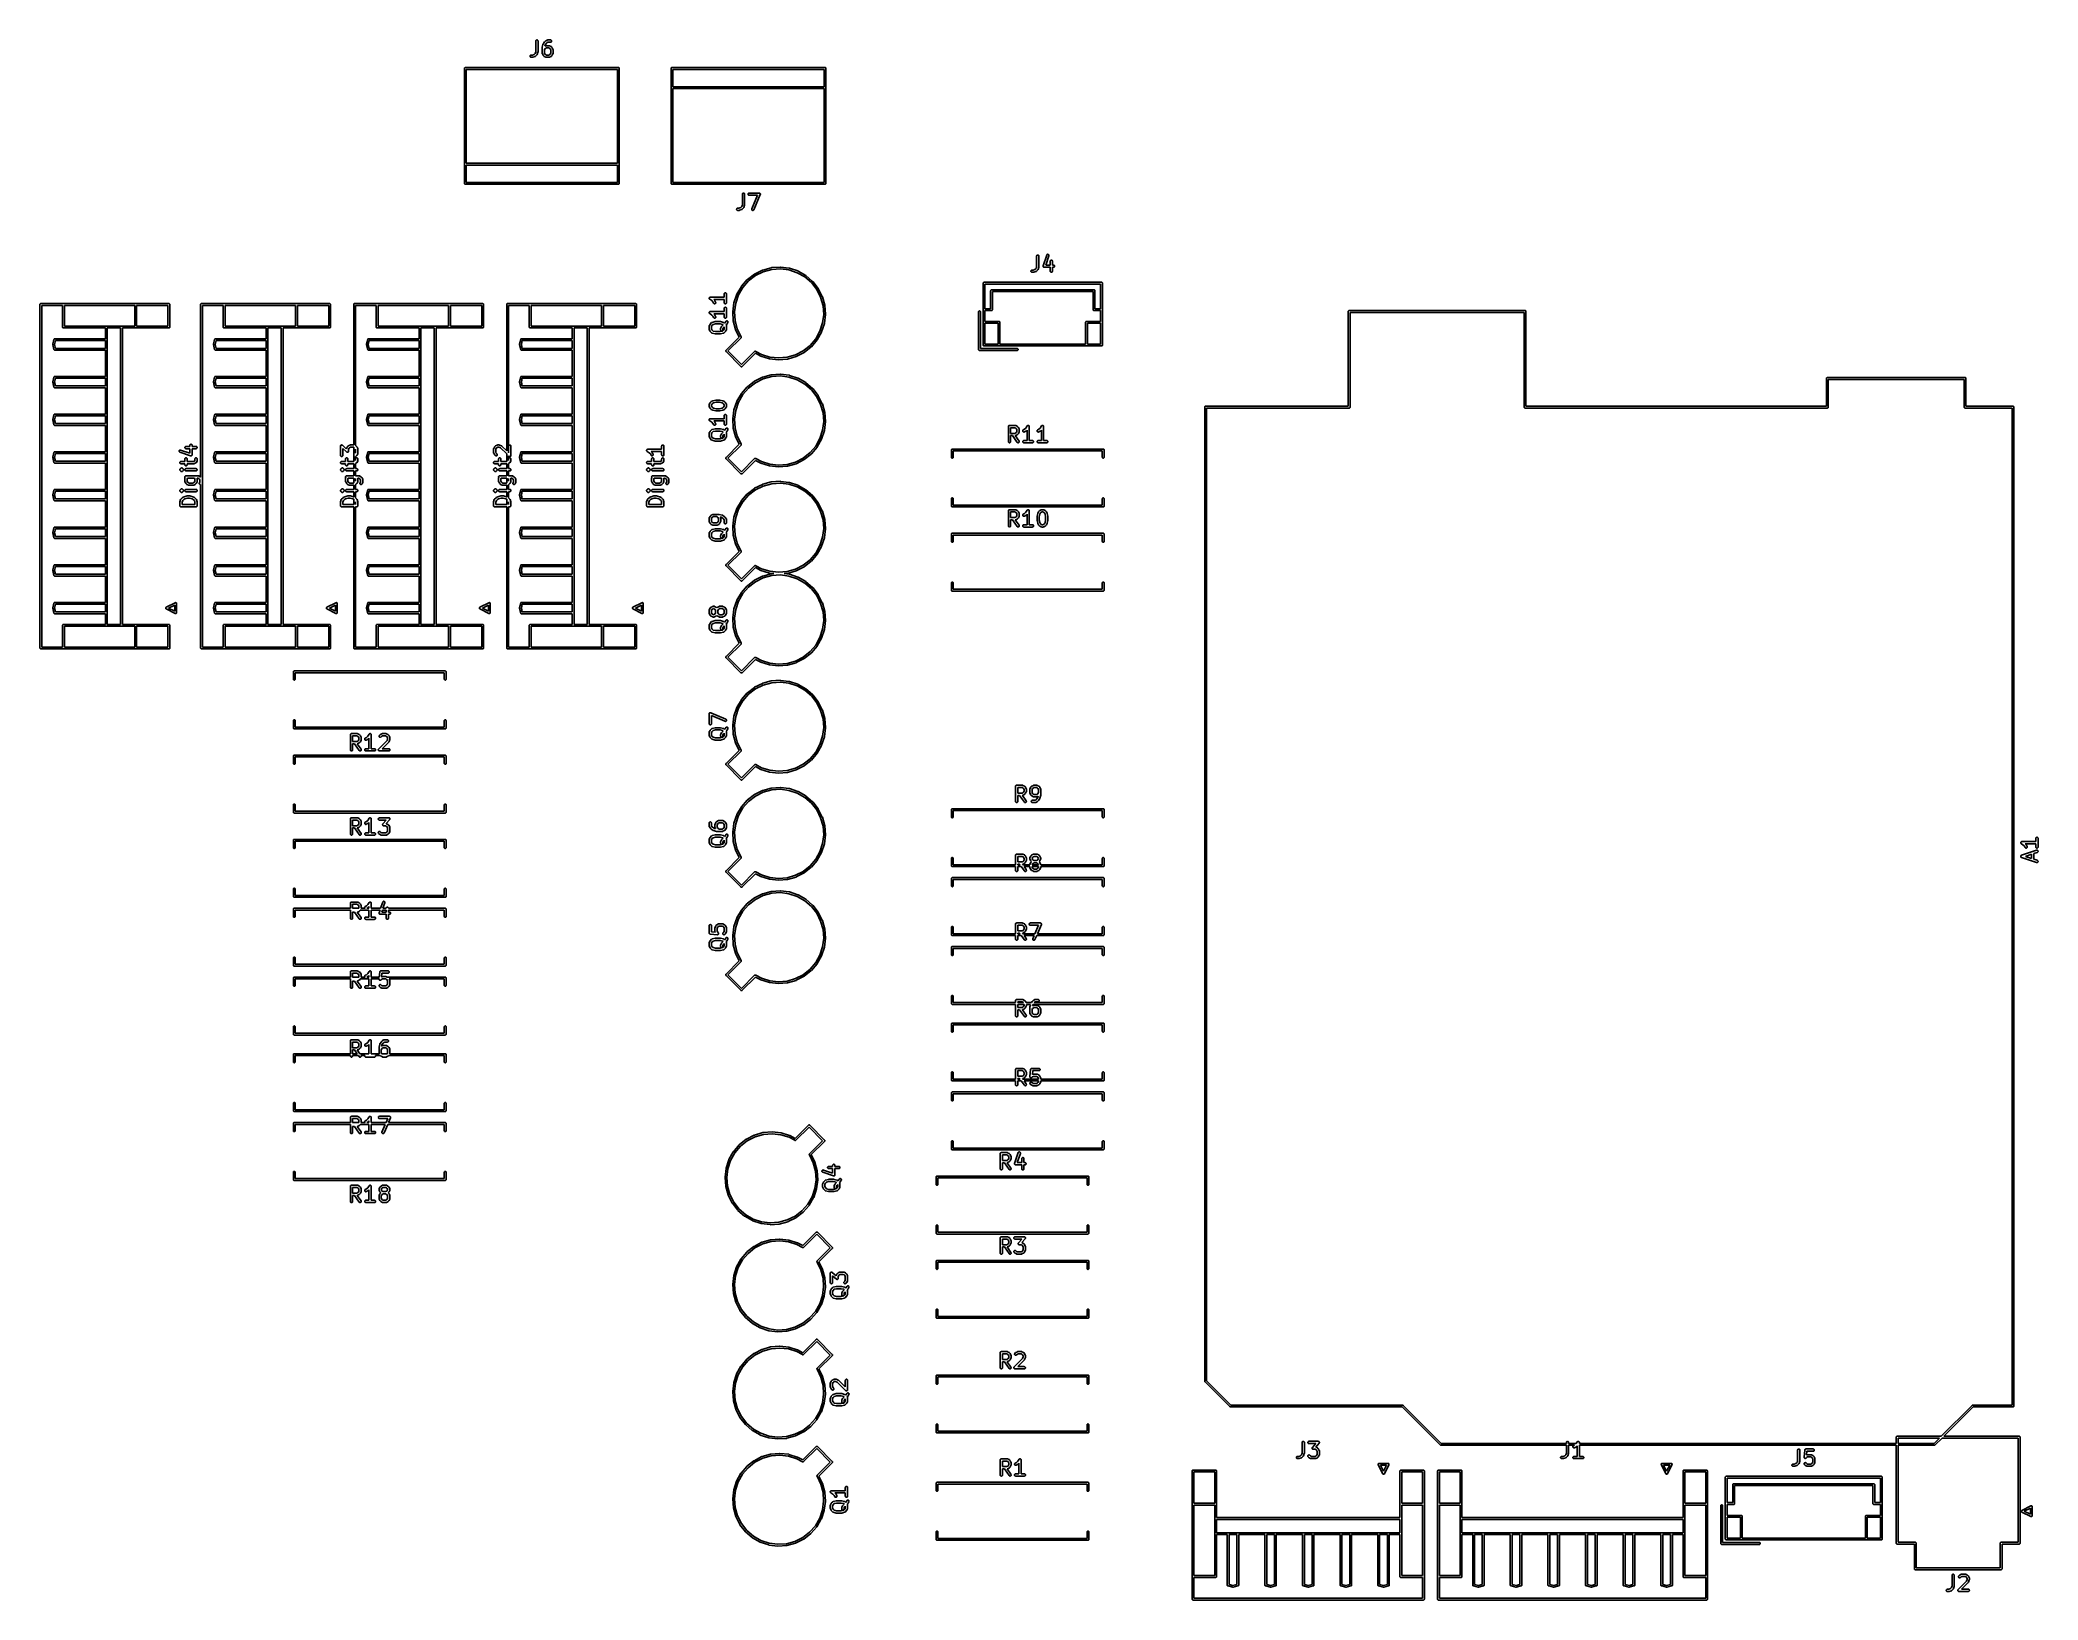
# Model space of a CAD drawing. Extents: x 61 to 193, y -174 to -70.
import ezdxf

# ---------------------------------------------------------------- set-up
doc = ezdxf.new("R2010")
doc.units = 0
doc.header["$MEASUREMENT"] = 0
doc.layers.add('BLACK', color=7, linetype='CONTINUOUS')

msp = doc.modelspace()

# ---------------------------------------------------------------- linework, layer by layer
at = {"layer": 'BLACK', "linetype": 'CONTINUOUS'}
for p, q in [((93.5717, -70.0633), (93.5733, -70.0488)), ((93.5717, -70.0644), (93.5717, -70.0633)), ((93.5717, -70.7665), (93.5717, -70.0644)), ((93.5733, -70.0488), (93.5777, -70.0348)), ((93.5777, -70.0348), (93.5848, -70.022)), ((93.5848, -70.022), (93.5942, -70.0108)), ((93.5942, -70.0108), (93.6056, -70.0016)), ((93.6056, -70.0016), (93.6186, -69.9948)), ((93.6186, -69.9948), (93.6326, -69.9907)), ((93.6326, -69.9907), (93.6472, -69.9894)), ((93.6472, -69.9894), (93.6617, -69.9909)), ((93.6617, -69.9909), (93.6757, -69.9952)), ((93.6757, -69.9952), (93.6886, -70.0022)), ((93.6886, -70.0022), (93.6999, -70.0115)), ((93.6999, -70.0115), (93.7091, -70.0229)), ((93.7091, -70.0229), (93.716, -70.0358)), ((93.716, -70.0358), (93.7202, -70.0498)), ((93.7202, -70.0498), (93.7217, -70.0644)), ((93.7217, -70.0644), (93.7217, -70.7787)), ((94.0025, -70.4748), (94.0501, -70.2843)), ((94.0501, -70.2843), (94.0504, -70.2833)), ((94.0504, -70.2833), (94.0521, -70.2786)), ((94.0521, -70.2786), (94.0536, -70.2738)), ((94.0536, -70.2738), (94.0547, -70.2717)), ((94.0547, -70.2717), (94.0555, -70.2696)), ((94.0555, -70.2696), (94.0581, -70.2653)), ((94.0581, -70.2653), (94.0605, -70.2609)), ((94.0605, -70.2609), (94.1557, -70.118)), ((94.1557, -70.118), (94.1558, -70.1179)), ((94.1558, -70.1179), (94.1563, -70.1171)), ((94.1558, -70.1179), (94.1558, -70.1179)), ((94.1558, -70.1179), (94.1558, -70.1179)), ((94.1563, -70.1171), (94.1607, -70.1119)), ((94.1607, -70.1119), (94.1651, -70.1066)), ((94.1651, -70.1066), (94.2127, -70.059)), ((94.2764, -70.2074), (94.1925, -70.3333)), ((94.2127, -70.059), (94.2134, -70.0582)), ((94.2134, -70.0582), (94.2167, -70.0556)), ((94.2167, -70.0556), (94.2198, -70.0527)), ((94.2198, -70.0527), (94.2224, -70.051)), ((94.2224, -70.051), (94.2249, -70.0491)), ((94.2249, -70.0491), (94.2286, -70.0472)), ((94.2286, -70.0472), (94.2322, -70.0449)), ((94.2322, -70.0449), (94.3274, -69.9973)), ((94.3101, -70.1736), (94.2764, -70.2074)), ((94.3787, -70.1394), (94.3101, -70.1736)), ((94.3274, -69.9973), (94.3284, -69.9968)), ((94.3284, -69.9968), (94.3304, -69.9961)), ((94.3304, -69.9961), (94.3324, -69.995)), ((94.3324, -69.995), (94.3373, -69.9936)), ((94.3373, -69.9936), (94.3421, -69.9918)), ((94.3421, -69.9918), (94.3443, -69.9914)), ((94.3443, -69.9914), (94.3464, -69.9908)), ((94.3464, -69.9908), (94.3515, -69.9903)), ((94.3515, -69.9903), (94.3565, -69.9895)), ((94.3565, -69.9895), (94.3588, -69.9896)), ((94.3588, -69.9896), (94.361, -69.9894)), ((94.361, -69.9894), (94.5514, -69.9894)), ((94.5514, -70.1394), (94.3787, -70.1394)), ((94.5514, -69.9894), (94.5525, -69.9894)), ((94.566, -70.138), (94.5514, -70.1394)), ((94.5525, -69.9894), (94.567, -69.991)), ((94.58, -70.1337), (94.566, -70.138)), ((94.567, -69.991), (94.581, -69.9954)), ((94.5929, -70.1268), (94.58, -70.1337)), ((94.581, -69.9954), (94.5938, -70.0025)), ((94.6043, -70.1176), (94.5929, -70.1268)), ((94.5938, -70.0025), (94.605, -70.0119)), ((94.6136, -70.1063), (94.6043, -70.1176)), ((94.605, -70.0119), (94.6142, -70.0233)), ((94.6206, -70.0934), (94.6136, -70.1063)), ((94.6142, -70.0233), (94.621, -70.0363)), ((94.6249, -70.0795), (94.6206, -70.0934)), ((94.621, -70.0363), (94.6251, -70.0503)), ((94.6264, -70.0649), (94.6249, -70.0795)), ((94.6251, -70.0503), (94.6264, -70.0649)), ((93.1907, -71.0639), (93.1922, -71.0493)), ((93.192, -71.0784), (93.1907, -71.0639)), ((93.1962, -71.0925), (93.192, -71.0784)), ((93.1922, -71.0493), (93.1966, -71.0353)), ((93.203, -71.1054), (93.1962, -71.0925)), ((93.1966, -71.0353), (93.2035, -71.0224)), ((93.2121, -71.1169), (93.203, -71.1054)), ((93.2035, -71.0224), (93.2129, -71.0112)), ((93.2233, -71.1263), (93.2121, -71.1169)), ((93.2129, -71.0112), (93.2242, -71.0019)), ((93.2362, -71.1333), (93.2233, -71.1263)), ((93.2242, -71.0019), (93.2371, -70.995)), ((93.2501, -71.1377), (93.2362, -71.1333)), ((93.2371, -70.995), (93.2511, -70.9908)), ((93.2647, -71.1394), (93.2501, -71.1377)), ((93.2511, -70.9908), (93.2657, -70.9894)), ((93.2657, -71.1394), (93.2647, -71.1394)), ((93.2657, -70.9894), (93.3488, -70.9894)), ((93.361, -71.1394), (93.2657, -71.1394)), ((93.3488, -70.9894), (93.4633, -70.9512)), ((93.3651, -71.139), (93.361, -71.1394)), ((93.3694, -71.1389), (93.3651, -71.139)), ((93.3724, -71.1383), (93.3694, -71.1389)), ((93.3755, -71.138), (93.3724, -71.1383)), ((93.3796, -71.1367), (93.3755, -71.138)), ((93.3837, -71.1359), (93.3796, -71.1367)), ((93.3847, -71.1355), (93.3837, -71.1359)), ((93.5275, -71.0879), (93.3847, -71.1355)), ((93.4633, -70.9512), (93.5335, -70.881)), ((93.5295, -71.087), (93.5275, -71.0879)), ((93.5317, -71.0864), (93.5295, -71.087)), ((93.5362, -71.084), (93.5317, -71.0864)), ((93.5335, -70.881), (93.5717, -70.7665)), ((93.5409, -71.082), (93.5362, -71.084)), ((93.5427, -71.0807), (93.5409, -71.082)), ((93.5447, -71.0797), (93.5427, -71.0807)), ((93.5487, -71.0765), (93.5447, -71.0797)), ((93.5528, -71.0735), (93.5487, -71.0765)), ((93.5544, -71.0719), (93.5528, -71.0735)), ((93.5561, -71.0705), (93.5544, -71.0719)), ((93.5568, -71.0698), (93.5561, -71.0705)), ((93.6521, -70.9746), (93.5568, -71.0698)), ((93.6535, -70.9729), (93.6521, -70.9746)), ((93.6551, -70.9714), (93.6535, -70.9729)), ((93.6581, -70.9672), (93.6551, -70.9714)), ((93.6614, -70.9632), (93.6581, -70.9672)), ((93.6624, -70.9613), (93.6614, -70.9632)), ((93.6637, -70.9595), (93.6624, -70.9613)), ((93.6659, -70.9549), (93.6637, -70.9595)), ((93.6683, -70.9503), (93.6659, -70.9549)), ((93.6689, -70.9482), (93.6683, -70.9503)), ((93.6699, -70.9462), (93.6689, -70.9482)), ((93.6702, -70.9452), (93.6699, -70.9462)), ((93.7178, -70.8024), (93.6702, -70.9452)), ((93.7188, -70.7983), (93.7178, -70.8024)), ((93.72, -70.7943), (93.7188, -70.7983)), ((93.7204, -70.7912), (93.72, -70.7943)), ((93.7211, -70.7881), (93.7204, -70.7912)), ((93.7212, -70.7839), (93.7211, -70.7881)), ((93.7217, -70.7797), (93.7212, -70.7839)), ((93.7217, -70.7787), (93.7217, -70.7797)), ((94.0002, -70.4919), (94.0004, -70.4906)), ((94.0002, -70.493), (94.0002, -70.4919)), ((94.0002, -70.8739), (94.0002, -70.493)), ((94.0005, -70.8761), (94.0002, -70.8739)), ((94.0003, -70.4892), (94.0012, -70.4833)), ((94.0004, -70.4906), (94.0003, -70.4892)), ((94.0004, -70.8783), (94.0005, -70.8761)), ((94.0012, -70.8834), (94.0004, -70.8783)), ((94.0012, -70.4833), (94.0019, -70.4774)), ((94.0017, -70.8885), (94.0012, -70.8834)), ((94.0023, -70.8906), (94.0017, -70.8885)), ((94.0019, -70.4774), (94.0023, -70.4761)), ((94.0023, -70.4761), (94.0025, -70.4748)), ((94.0026, -70.8928), (94.0023, -70.8906)), ((94.0044, -70.8976), (94.0026, -70.8928)), ((94.0059, -70.9025), (94.0044, -70.8976)), ((94.0069, -70.9044), (94.0059, -70.9025)), ((94.0077, -70.9065), (94.0069, -70.9044)), ((94.0082, -70.9074), (94.0077, -70.9065)), ((94.0558, -71.0027), (94.0082, -70.9074)), ((94.058, -71.0063), (94.0558, -71.0027)), ((94.06, -71.01), (94.058, -71.0063)), ((94.0619, -71.0124), (94.06, -71.01)), ((94.0636, -71.0151), (94.0619, -71.0124)), ((94.0665, -71.0181), (94.0636, -71.0151)), ((94.0691, -71.0214), (94.0665, -71.0181)), ((94.0698, -71.0222), (94.0691, -71.0214)), ((94.1174, -71.0698), (94.0698, -71.0222)), ((94.1207, -71.0725), (94.1174, -71.0698)), ((94.1237, -71.0754), (94.1207, -71.0725)), ((94.1263, -71.0771), (94.1237, -71.0754)), ((94.1288, -71.0791), (94.1263, -71.0771)), ((94.1325, -71.0811), (94.1288, -71.0791)), ((94.136, -71.0834), (94.1325, -71.0811)), ((94.1369, -71.0838), (94.136, -71.0834)), ((94.2322, -71.1315), (94.1369, -71.0838)), ((94.1845, -70.585), (94.1502, -70.6535)), ((94.1502, -70.6535), (94.1502, -70.8562)), ((94.1502, -70.8562), (94.1845, -70.9247)), ((94.1925, -70.3333), (94.1739, -70.4074)), ((94.1739, -70.4074), (94.2322, -70.3783)), ((94.2149, -70.5546), (94.1845, -70.585)), ((94.1845, -70.9247), (94.2149, -70.9551)), ((94.2834, -70.5203), (94.2149, -70.5546)), ((94.2149, -70.9551), (94.2834, -70.9894)), ((94.2322, -70.3783), (94.2331, -70.3778)), ((94.2342, -71.1323), (94.2322, -71.1315)), ((94.2331, -70.3778), (94.2352, -70.377)), ((94.2362, -71.1333), (94.2342, -71.1323)), ((94.2352, -70.377), (94.2371, -70.376)), ((94.241, -71.1349), (94.2362, -71.1333)), ((94.2371, -70.376), (94.242, -70.3745)), ((94.2458, -71.1367), (94.241, -71.1349)), ((94.242, -70.3745), (94.2469, -70.3727)), ((94.248, -71.1371), (94.2458, -71.1367)), ((94.2469, -70.3727), (94.249, -70.3724)), ((94.2501, -71.1377), (94.248, -71.1371)), ((94.249, -70.3724), (94.2511, -70.3718)), ((94.2552, -71.1383), (94.2501, -71.1377)), ((94.2511, -70.3718), (94.2563, -70.3713)), ((94.2603, -71.1392), (94.2552, -71.1383)), ((94.2563, -70.3713), (94.2613, -70.3705)), ((94.2625, -71.1391), (94.2603, -71.1392)), ((94.2613, -70.3705), (94.2635, -70.3705)), ((94.2647, -71.1394), (94.2625, -71.1391)), ((94.2635, -70.3705), (94.2657, -70.3703)), ((94.2657, -71.1394), (94.2647, -71.1394)), ((94.2657, -70.3703), (94.4562, -70.3703)), ((94.4562, -71.1394), (94.2657, -71.1394)), ((94.4385, -70.5203), (94.2834, -70.5203)), ((94.2834, -70.9894), (94.4385, -70.9894)), ((94.507, -70.5546), (94.4385, -70.5203)), ((94.4385, -70.9894), (94.507, -70.9551)), ((94.4562, -70.3703), (94.4572, -70.3703)), ((94.4584, -71.1392), (94.4562, -71.1394)), ((94.4572, -70.3703), (94.4594, -70.3706)), ((94.4606, -71.1393), (94.4584, -71.1392)), ((94.4594, -70.3706), (94.4616, -70.3705)), ((94.4656, -71.1385), (94.4606, -71.1393)), ((94.4616, -70.3705), (94.4667, -70.3714)), ((94.4708, -71.138), (94.4656, -71.1385)), ((94.4667, -70.3714), (94.4718, -70.372)), ((94.4729, -71.1373), (94.4708, -71.138)), ((94.4718, -70.372), (94.4739, -70.3726)), ((94.4751, -71.137), (94.4729, -71.1373)), ((94.4739, -70.3726), (94.4761, -70.373)), ((94.4799, -71.1352), (94.4751, -71.137)), ((94.4761, -70.373), (94.4809, -70.3748)), ((94.4848, -71.1337), (94.4799, -71.1352)), ((94.4809, -70.3748), (94.4857, -70.3764)), ((94.4867, -71.1327), (94.4848, -71.1337)), ((94.4857, -70.3764), (94.4877, -70.3775)), ((94.4888, -71.1319), (94.4867, -71.1327)), ((94.4877, -70.3775), (94.4897, -70.3783)), ((94.4897, -71.1315), (94.4888, -71.1319)), ((94.4897, -70.3783), (94.585, -70.4259)), ((94.585, -71.0838), (94.4897, -71.1315)), ((94.5374, -70.585), (94.507, -70.5546)), ((94.507, -70.9551), (94.5374, -70.9247)), ((94.5717, -70.6535), (94.5374, -70.585)), ((94.5374, -70.9247), (94.5717, -70.8562)), ((94.5717, -70.8562), (94.5717, -70.6535)), ((94.585, -70.4259), (94.5859, -70.4263)), ((94.5885, -71.0816), (94.585, -71.0838)), ((94.5859, -70.4263), (94.5894, -70.4286)), ((94.5923, -71.0797), (94.5885, -71.0816)), ((94.5894, -70.4286), (94.5931, -70.4306)), ((94.5947, -71.0777), (94.5923, -71.0797)), ((94.5931, -70.4306), (94.5956, -70.4326)), ((94.5974, -71.0761), (94.5947, -71.0777)), ((94.5956, -70.4326), (94.5982, -70.4343)), ((94.6004, -71.0732), (94.5974, -71.0761)), ((94.5982, -70.4343), (94.6012, -70.4372)), ((94.6037, -71.0705), (94.6004, -71.0732)), ((94.6012, -70.4372), (94.6045, -70.4399)), ((94.6045, -71.0698), (94.6037, -71.0705)), ((94.6045, -70.4399), (94.6521, -70.4875)), ((94.6521, -71.0222), (94.6045, -71.0698)), ((94.6521, -70.4875), (94.6528, -70.4883)), ((94.6548, -71.0189), (94.6521, -71.0222)), ((94.6528, -70.4883), (94.6554, -70.4916)), ((94.6577, -71.0159), (94.6548, -71.0189)), ((94.6554, -70.4916), (94.6583, -70.4946)), ((94.6594, -71.0133), (94.6577, -71.0159)), ((94.6583, -70.4946), (94.66, -70.4973)), ((94.6614, -71.0109), (94.6594, -71.0133)), ((94.66, -70.4973), (94.6619, -70.4997)), ((94.6634, -71.0072), (94.6614, -71.0109)), ((94.6619, -70.4997), (94.6639, -70.5035)), ((94.6657, -71.0036), (94.6634, -71.0072)), ((94.6639, -70.5035), (94.6661, -70.507)), ((94.6661, -71.0027), (94.6657, -71.0036)), ((94.6661, -70.507), (94.7137, -70.6023)), ((94.7137, -70.9074), (94.6661, -71.0027)), ((94.7137, -70.6023), (94.7142, -70.6032)), ((94.7145, -70.9054), (94.7137, -70.9074)), ((94.7142, -70.6032), (94.715, -70.6053)), ((94.7156, -70.9034), (94.7145, -70.9054)), ((94.715, -70.6053), (94.716, -70.6072)), ((94.7171, -70.8986), (94.7156, -70.9034)), ((94.716, -70.6072), (94.7175, -70.6121)), ((94.719, -70.8938), (94.7171, -70.8986)), ((94.7175, -70.6121), (94.7193, -70.6169)), ((94.7194, -70.8916), (94.719, -70.8938)), ((94.7193, -70.6169), (94.7196, -70.6191)), ((94.72, -70.8895), (94.7194, -70.8916)), ((94.7196, -70.6191), (94.7202, -70.6212)), ((94.7206, -70.8844), (94.72, -70.8895)), ((94.7202, -70.6212), (94.7207, -70.6263)), ((94.7215, -70.8794), (94.7206, -70.8844)), ((94.7207, -70.6263), (94.7215, -70.6314)), ((94.7217, -70.875), (94.7214, -70.8771)), ((94.7214, -70.8771), (94.7215, -70.8794)), ((94.7215, -70.6314), (94.7215, -70.6336)), ((94.7215, -70.6336), (94.7217, -70.6358)), ((94.7217, -70.6358), (94.7217, -70.8739)), ((94.7217, -70.8739), (94.7217, -70.875)), ((88.8397, -71.882), (88.8409, -71.8702)), ((88.84, -71.8849), (88.8397, -71.882)), ((88.84, -78.229), (88.84, -71.8849)), ((88.8409, -71.8702), (88.8443, -71.8589)), ((88.8443, -71.8589), (88.8499, -71.8485)), ((88.8499, -71.8485), (88.8574, -71.8394)), ((88.8574, -71.8394), (88.8665, -71.8319)), ((88.8665, -71.8319), (88.8769, -71.8263)), ((88.8769, -71.8263), (88.8882, -71.8229)), ((88.8882, -71.8229), (88.8971, -71.822)), ((88.8971, -71.822), (88.9, -71.8217)), ((88.9, -71.8217), (88.9029, -71.822)), ((88.9029, -71.822), (99.0571, -71.822)), ((88.96, -71.942), (88.96, -78.172)), ((99, -71.942), (88.96, -71.942)), ((99, -78.172), (99, -71.942)), ((99.0571, -71.822), (99.06, -71.8217)), ((99.06, -71.8217), (99.0629, -71.822)), ((99.0629, -71.822), (99.0718, -71.8229)), ((99.0718, -71.8229), (99.0831, -71.8263)), ((99.0831, -71.8263), (99.0935, -71.8319)), ((99.0935, -71.8319), (99.1026, -71.8394)), ((99.1026, -71.8394), (99.1101, -71.8485)), ((99.1101, -71.8485), (99.1157, -71.8589)), ((99.1157, -71.8589), (99.1191, -71.8702)), ((99.1191, -71.8702), (99.1203, -71.882)), ((99.1203, -71.882), (99.12, -71.8849)), ((99.12, -71.8849), (99.12, -78.2291)), ((102.556, -71.882), (102.557, -71.8702)), ((102.556, -71.8849), (102.556, -71.882)), ((102.556, -73.1491), (102.556, -71.8849)), ((102.557, -71.8702), (102.56, -71.8589)), ((102.56, -71.8589), (102.566, -71.8485)), ((102.566, -71.8485), (102.573, -71.8394)), ((102.573, -71.8394), (102.583, -71.8319)), ((102.583, -71.8319), (102.593, -71.8263)), ((102.593, -71.8263), (102.604, -71.8229)), ((102.604, -71.8229), (102.613, -71.822)), ((102.613, -71.822), (102.616, -71.8217)), ((102.616, -71.8217), (102.619, -71.822)), ((102.619, -71.822), (112.773, -71.822)), ((102.676, -71.942), (102.676, -73.092)), ((112.716, -71.942), (102.676, -71.942)), ((112.716, -73.092), (112.716, -71.942)), ((112.773, -71.822), (112.776, -71.8217)), ((112.776, -71.8217), (112.779, -71.822)), ((112.779, -71.822), (112.788, -71.8229)), ((112.788, -71.8229), (112.799, -71.8263)), ((112.799, -71.8263), (112.809, -71.8319)), ((112.809, -71.8319), (112.819, -71.8394)), ((112.819, -71.8394), (112.826, -71.8485)), ((112.826, -71.8485), (112.832, -71.8589)), ((112.832, -71.8589), (112.835, -71.8702)), ((112.835, -71.8702), (112.836, -71.882)), ((112.836, -71.882), (112.836, -71.8849)), ((112.836, -71.8849), (112.836, -73.1491)), ((102.556, -73.152), (102.556, -73.1491)), ((102.556, -73.1549), (102.556, -73.152)), ((102.556, -79.499), (102.556, -73.1549)), ((102.676, -73.092), (112.716, -73.092)), ((102.676, -73.212), (102.676, -79.442)), ((112.716, -73.212), (102.676, -73.212)), ((112.716, -79.442), (112.716, -73.212)), ((112.836, -73.1491), (112.836, -73.152)), ((112.836, -73.152), (112.836, -73.1549)), ((112.836, -73.1549), (112.836, -79.4991)), ((88.8397, -78.232), (88.84, -78.229)), ((88.84, -78.235), (88.8397, -78.232)), ((88.84, -79.499), (88.84, -78.235)), ((88.96, -78.172), (99, -78.172)), ((99.12, -78.2291), (99.1203, -78.232)), ((99.1203, -78.232), (99.12, -78.2349)), ((99.12, -78.2349), (99.12, -79.4991)), ((88.8397, -79.502), (88.84, -79.499)), ((88.8409, -79.5138), (88.8397, -79.502)), ((88.8443, -79.5251), (88.8409, -79.5138)), ((88.8499, -79.5355), (88.8443, -79.5251)), ((88.8574, -79.5446), (88.8499, -79.5355)), ((88.8665, -79.5521), (88.8574, -79.5446)), ((88.8769, -79.5577), (88.8665, -79.5521)), ((88.8882, -79.5611), (88.8769, -79.5577)), ((88.8971, -79.562), (88.8882, -79.5611)), ((88.9, -79.5623), (88.8971, -79.562)), ((88.8971, -79.562), (88.8971, -79.562)), ((88.9029, -79.562), (88.9, -79.5623)), ((99.0571, -79.562), (88.9029, -79.562)), ((88.96, -78.292), (88.96, -79.442)), ((99, -78.292), (88.96, -78.292)), ((88.96, -79.442), (99, -79.442)), ((99, -79.442), (99, -78.292)), ((99.06, -79.5623), (99.0571, -79.562)), ((99.0629, -79.562), (99.06, -79.5623)), ((99.0718, -79.5611), (99.0629, -79.562)), ((99.0629, -79.562), (99.0629, -79.562)), ((99.0831, -79.5577), (99.0718, -79.5611)), ((99.0935, -79.5521), (99.0831, -79.5577)), ((99.1026, -79.5446), (99.0935, -79.5521)), ((99.1101, -79.5355), (99.1026, -79.5446)), ((99.1157, -79.5251), (99.1101, -79.5355)), ((99.1191, -79.5138), (99.1157, -79.5251)), ((99.1203, -79.502), (99.1191, -79.5138)), ((99.12, -79.4991), (99.1203, -79.502)), ((102.556, -79.502), (102.556, -79.499)), ((102.557, -79.5138), (102.556, -79.502)), ((102.56, -79.5251), (102.557, -79.5138)), ((102.566, -79.5355), (102.56, -79.5251)), ((102.573, -79.5446), (102.566, -79.5355)), ((102.583, -79.5521), (102.573, -79.5446)), ((102.593, -79.5577), (102.583, -79.5521)), ((102.604, -79.5611), (102.593, -79.5577)), ((102.613, -79.562), (102.604, -79.5611)), ((102.616, -79.5623), (102.613, -79.562)), ((102.613, -79.562), (102.613, -79.562)), ((102.619, -79.562), (102.616, -79.5623)), ((112.773, -79.562), (102.619, -79.562)), ((102.676, -79.442), (112.716, -79.442)), ((112.776, -79.5623), (112.773, -79.562)), ((112.779, -79.562), (112.776, -79.5623)), ((112.788, -79.5611), (112.779, -79.562)), ((112.779, -79.562), (112.779, -79.562)), ((112.799, -79.5577), (112.788, -79.5611)), ((112.809, -79.5521), (112.799, -79.5577)), ((112.819, -79.5446), (112.809, -79.5521)), ((112.826, -79.5355), (112.819, -79.5446)), ((112.832, -79.5251), (112.826, -79.5355)), ((112.835, -79.5138), (112.832, -79.5251)), ((112.836, -79.502), (112.835, -79.5138)), ((112.836, -79.4991), (112.836, -79.502)), ((107.288, -80.2233), (107.289, -80.2088)), ((107.288, -80.2244), (107.288, -80.2233)), ((107.288, -80.9265), (107.288, -80.2244)), ((107.289, -80.2088), (107.294, -80.1948)), ((107.294, -80.1948), (107.301, -80.182)), ((107.301, -80.182), (107.31, -80.1708)), ((107.31, -80.1708), (107.322, -80.1616)), ((107.322, -80.1616), (107.335, -80.1548)), ((107.335, -80.1548), (107.349, -80.1507)), ((107.349, -80.1507), (107.363, -80.1494)), ((107.363, -80.1494), (107.378, -80.1509)), ((107.378, -80.1509), (107.392, -80.1552)), ((107.392, -80.1552), (107.405, -80.1622)), ((107.405, -80.1622), (107.416, -80.1715)), ((107.416, -80.1715), (107.425, -80.1829)), ((107.425, -80.1829), (107.432, -80.1958)), ((107.432, -80.1958), (107.436, -80.2098)), ((107.436, -80.2098), (107.438, -80.2244)), ((107.438, -80.2244), (107.438, -80.9387)), ((107.669, -80.2239), (107.67, -80.2093)), ((107.67, -80.2384), (107.669, -80.2239)), ((107.67, -80.2093), (107.674, -80.1953)), ((107.674, -80.2525), (107.67, -80.2384)), ((107.674, -80.1953), (107.681, -80.1824)), ((107.681, -80.2654), (107.674, -80.2525)), ((107.681, -80.1824), (107.691, -80.1712)), ((107.69, -80.2769), (107.681, -80.2654)), ((107.701, -80.2863), (107.69, -80.2769)), ((107.691, -80.1712), (107.702, -80.1619)), ((107.714, -80.2933), (107.701, -80.2863)), ((107.702, -80.1619), (107.715, -80.155)), ((107.728, -80.2977), (107.714, -80.2933)), ((107.715, -80.155), (107.729, -80.1508)), ((107.743, -80.2994), (107.728, -80.2977)), ((107.729, -80.1508), (107.744, -80.1494)), ((107.744, -80.2994), (107.743, -80.2994)), ((107.744, -80.1494), (108.41, -80.1494)), ((108.297, -80.2994), (107.744, -80.2994)), ((107.913, -81.1948), (108.297, -80.2994)), ((108.479, -80.2539), (108.051, -81.2539)), ((108.41, -80.1494), (108.411, -80.1494)), ((108.411, -80.1494), (108.412, -80.1494)), ((108.412, -80.1494), (108.412, -80.1494)), ((108.412, -80.1494), (108.419, -80.1502)), ((108.419, -80.1502), (108.426, -80.151)), ((108.426, -80.151), (108.426, -80.1511)), ((108.426, -80.1511), (108.426, -80.1511)), ((108.426, -80.1511), (108.433, -80.1533)), ((108.433, -80.1533), (108.44, -80.1554)), ((108.44, -80.1554), (108.44, -80.1556)), ((108.44, -80.1556), (108.44, -80.1557)), ((108.44, -80.1557), (108.446, -80.159)), ((108.446, -80.159), (108.453, -80.1625)), ((108.453, -80.1625), (108.453, -80.1627)), ((108.453, -80.1627), (108.453, -80.1628)), ((108.453, -80.1628), (108.458, -80.1673)), ((108.458, -80.1673), (108.464, -80.1719)), ((108.464, -80.1719), (108.464, -80.1721)), ((108.464, -80.1721), (108.464, -80.1723)), ((108.464, -80.1723), (108.469, -80.1778)), ((108.469, -80.1778), (108.473, -80.1833)), ((108.473, -80.1833), (108.473, -80.1835)), ((108.473, -80.1835), (108.473, -80.1838)), ((108.473, -80.1838), (108.477, -80.1901)), ((108.477, -80.1901), (108.48, -80.1963)), ((108.482, -80.2467), (108.479, -80.2534)), ((108.479, -80.2534), (108.479, -80.2537)), ((108.479, -80.2537), (108.479, -80.2539)), ((108.48, -80.1963), (108.48, -80.1965)), ((108.48, -80.1965), (108.48, -80.1968)), ((108.48, -80.1968), (108.482, -80.2035)), ((108.482, -80.2035), (108.484, -80.2103)), ((108.484, -80.24), (108.482, -80.2467)), ((108.484, -80.2103), (108.484, -80.2106)), ((108.484, -80.2106), (108.484, -80.2108)), ((108.484, -80.2108), (108.485, -80.2178)), ((108.485, -80.2254), (108.484, -80.2325)), ((108.484, -80.2325), (108.484, -80.2395)), ((108.484, -80.2395), (108.484, -80.2397)), ((108.484, -80.2397), (108.484, -80.24)), ((108.485, -80.2178), (108.485, -80.2249)), ((108.485, -80.2249), (108.485, -80.2252)), ((108.485, -80.2252), (108.485, -80.2254)), ((106.907, -81.2239), (106.908, -81.2093)), ((106.908, -81.2384), (106.907, -81.2239)), ((106.908, -81.2093), (106.913, -81.1953)), ((106.912, -81.2525), (106.908, -81.2384)), ((106.919, -81.2654), (106.912, -81.2525)), ((106.913, -81.1953), (106.92, -81.1824)), ((106.928, -81.2769), (106.919, -81.2654)), ((106.92, -81.1824), (106.929, -81.1712)), ((106.939, -81.2863), (106.928, -81.2769)), ((106.929, -81.1712), (106.94, -81.1619)), ((106.952, -81.2933), (106.939, -81.2863)), ((106.94, -81.1619), (106.953, -81.155)), ((106.966, -81.2977), (106.952, -81.2933)), ((106.953, -81.155), (106.967, -81.1508)), ((106.981, -81.2994), (106.966, -81.2977)), ((106.967, -81.1508), (106.982, -81.1494)), ((106.982, -81.2994), (106.981, -81.2994)), ((106.982, -81.1494), (107.065, -81.1494)), ((107.077, -81.2994), (106.982, -81.2994)), ((107.065, -81.1494), (107.179, -81.1112)), ((107.081, -81.299), (107.077, -81.2994)), ((107.085, -81.2989), (107.081, -81.299)), ((107.088, -81.2983), (107.085, -81.2989)), ((107.092, -81.298), (107.088, -81.2983)), ((107.096, -81.2967), (107.092, -81.298)), ((107.1, -81.2959), (107.096, -81.2967)), ((107.101, -81.2955), (107.1, -81.2959)), ((107.244, -81.2479), (107.101, -81.2955)), ((107.179, -81.1112), (107.249, -81.041)), ((107.246, -81.247), (107.244, -81.2479)), ((107.248, -81.2464), (107.246, -81.247)), ((107.252, -81.244), (107.248, -81.2464)), ((107.249, -81.041), (107.288, -80.9265)), ((107.257, -81.242), (107.252, -81.244)), ((107.259, -81.2407), (107.257, -81.242)), ((107.261, -81.2397), (107.259, -81.2407)), ((107.265, -81.2365), (107.261, -81.2397)), ((107.269, -81.2335), (107.265, -81.2365)), ((107.27, -81.2319), (107.269, -81.2335)), ((107.272, -81.2305), (107.27, -81.2319)), ((107.273, -81.2298), (107.272, -81.2305)), ((107.368, -81.1346), (107.273, -81.2298)), ((107.369, -81.1329), (107.368, -81.1346)), ((107.371, -81.1314), (107.369, -81.1329)), ((107.374, -81.1272), (107.371, -81.1314)), ((107.377, -81.1232), (107.374, -81.1272)), ((107.378, -81.1213), (107.377, -81.1232)), ((107.38, -81.1195), (107.378, -81.1213)), ((107.382, -81.1149), (107.38, -81.1195)), ((107.384, -81.1103), (107.382, -81.1149)), ((107.385, -81.1082), (107.384, -81.1103)), ((107.386, -81.1062), (107.385, -81.1082)), ((107.434, -80.9624), (107.386, -81.1052)), ((107.386, -81.1052), (107.386, -81.1062)), ((107.435, -80.9583), (107.434, -80.9624)), ((107.436, -80.9543), (107.435, -80.9583)), ((107.437, -80.9481), (107.436, -80.9512)), ((107.436, -80.9512), (107.436, -80.9543)), ((107.438, -80.9397), (107.437, -80.9439)), ((107.437, -80.9439), (107.437, -80.9481)), ((107.438, -80.9387), (107.438, -80.9397)), ((107.907, -81.2233), (107.908, -81.2088)), ((107.908, -81.2379), (107.907, -81.2233)), ((107.908, -81.2088), (107.913, -81.1948)), ((107.912, -81.252), (107.908, -81.2379)), ((107.919, -81.265), (107.912, -81.252)), ((107.928, -81.2765), (107.919, -81.265)), ((107.939, -81.286), (107.928, -81.2765)), ((107.952, -81.2931), (107.939, -81.286)), ((107.966, -81.2976), (107.952, -81.2931)), ((107.98, -81.2994), (107.966, -81.2976)), ((107.995, -81.2982), (107.98, -81.2994)), ((108.009, -81.2943), (107.995, -81.2982)), ((108.022, -81.2877), (108.009, -81.2943)), ((108.033, -81.2787), (108.022, -81.2877)), ((108.043, -81.2676), (108.033, -81.2787)), ((108.05, -81.2549), (108.043, -81.2676)), ((108.051, -81.2539), (108.05, -81.2549)), ((126.826, -84.3353), (126.827, -84.3208)), ((126.826, -84.3364), (126.826, -84.3353)), ((126.826, -85.0385), (126.826, -84.3364)), ((126.827, -84.3208), (126.832, -84.3068)), ((126.832, -84.3068), (126.839, -84.294)), ((126.839, -84.294), (126.848, -84.2828)), ((126.848, -84.2828), (126.86, -84.2736)), ((126.86, -84.2736), (126.873, -84.2668)), ((126.873, -84.2668), (126.887, -84.2627)), ((126.887, -84.2627), (126.901, -84.2614)), ((126.901, -84.2614), (126.916, -84.2629)), ((126.916, -84.2629), (126.93, -84.2672)), ((126.93, -84.2672), (126.943, -84.2742)), ((126.943, -84.2742), (126.954, -84.2835)), ((126.954, -84.2835), (126.963, -84.2949)), ((126.963, -84.2949), (126.97, -84.3078)), ((126.97, -84.3078), (126.974, -84.3218)), ((126.974, -84.3218), (126.976, -84.3364)), ((126.976, -84.3364), (126.976, -85.0507)), ((127.258, -84.9793), (127.496, -84.265)), ((127.638, -84.3125), (127.433, -84.928)), ((127.496, -84.265), (127.497, -84.2641)), ((127.497, -84.2641), (127.503, -84.2508)), ((127.503, -84.2508), (127.511, -84.2389)), ((127.511, -84.2389), (127.522, -84.229)), ((127.522, -84.229), (127.534, -84.2213)), ((127.534, -84.2213), (127.548, -84.2162)), ((127.548, -84.2162), (127.563, -84.2139)), ((127.563, -84.2139), (127.577, -84.2144)), ((127.577, -84.2144), (127.592, -84.2178)), ((127.592, -84.2178), (127.605, -84.2238)), ((127.605, -84.2238), (127.617, -84.2324)), ((127.617, -84.2324), (127.627, -84.243)), ((127.627, -84.243), (127.635, -84.2555)), ((127.635, -84.2555), (127.64, -84.2691)), ((127.642, -84.2982), (127.638, -84.3125)), ((127.64, -84.2691), (127.642, -84.2836)), ((127.642, -84.2836), (127.642, -84.2982)), ((127.73, -84.6687), (127.732, -84.6541)), ((127.73, -84.6697), (127.73, -84.6687)), ((127.73, -84.928), (127.73, -84.6697)), ((127.732, -84.6541), (127.736, -84.6402)), ((127.736, -84.6402), (127.744, -84.6273)), ((127.744, -84.6273), (127.753, -84.6161)), ((127.753, -84.6161), (127.764, -84.607)), ((127.764, -84.607), (127.777, -84.6002)), ((127.777, -84.6002), (127.791, -84.596)), ((127.791, -84.596), (127.806, -84.5947)), ((127.806, -84.5947), (127.821, -84.5962)), ((127.821, -84.5962), (127.834, -84.6006)), ((127.834, -84.6006), (127.847, -84.6075)), ((127.847, -84.6075), (127.859, -84.6169)), ((127.859, -84.6169), (127.868, -84.6282)), ((127.868, -84.6282), (127.875, -84.6411)), ((127.875, -84.6411), (127.879, -84.6551)), ((127.879, -84.6551), (127.88, -84.6697)), ((127.88, -84.6697), (127.88, -84.928)), ((107.227, -86.3404), (107.616, -85.8969)), ((107.702, -85.9804), (107.322, -86.415)), ((107.616, -85.8963), (107.62, -85.8926)), ((107.616, -85.8969), (107.616, -85.8963)), ((107.62, -85.8926), (107.624, -85.8889)), ((107.624, -85.8889), (108.091, -85.5293)), ((108.16, -85.628), (107.702, -85.9804)), ((108.091, -85.5293), (108.092, -85.5288)), ((108.092, -85.5288), (108.096, -85.526)), ((108.096, -85.526), (108.101, -85.5231)), ((108.101, -85.5231), (108.629, -85.261)), ((108.677, -85.3711), (108.16, -85.628)), ((108.629, -85.261), (108.63, -85.2607)), ((108.629, -85.261), (108.629, -85.261)), ((108.629, -85.261), (108.629, -85.261)), ((108.63, -85.2607), (108.635, -85.2588)), ((108.635, -85.2588), (108.64, -85.2569)), ((108.64, -85.2569), (109.209, -85.1024)), ((109.235, -85.2197), (108.677, -85.3711)), ((109.209, -85.1024), (109.21, -85.1022)), ((109.21, -85.1022), (109.215, -85.1013)), ((109.215, -85.1013), (109.22, -85.1004)), ((109.22, -85.1004), (109.808, -85.0593)), ((109.811, -85.1794), (109.235, -85.2197)), ((109.808, -85.0593), (109.809, -85.0593)), ((109.809, -85.0593), (109.815, -85.0595)), ((110.384, -85.2519), (109.811, -85.1794)), ((109.815, -85.0595), (109.82, -85.0597)), ((109.82, -85.0597), (110.405, -85.1335)), ((110.932, -85.4342), (110.384, -85.2519)), ((110.405, -85.1335), (110.406, -85.1337)), ((110.406, -85.1337), (110.411, -85.1349)), ((110.411, -85.1349), (110.416, -85.1361)), ((110.416, -85.1361), (110.975, -85.3222)), ((111.434, -85.7196), (110.932, -85.4342)), ((110.975, -85.3222), (110.976, -85.3225)), ((110.976, -85.3225), (110.981, -85.3248)), ((110.981, -85.3248), (110.986, -85.327)), ((110.986, -85.327), (111.499, -85.6181)), ((111.871, -86.097), (111.434, -85.7196)), ((111.499, -85.6181), (111.499, -85.6185)), ((111.499, -85.6185), (111.504, -85.6217)), ((111.504, -85.6217), (111.508, -85.6249)), ((111.508, -85.6249), (111.954, -86.01)), ((112.227, -86.5522), (111.871, -86.097)), ((111.954, -86.01), (111.955, -86.0106)), ((111.955, -86.0106), (111.959, -86.0145)), ((111.959, -86.0145), (111.962, -86.0185)), ((111.962, -86.0185), (112.325, -86.483)), ((123.274, -86.134), (123.275, -86.1222)), ((123.274, -86.1369), (123.274, -86.134)), ((123.274, -87.8811), (123.274, -86.1369)), ((123.275, -86.1222), (123.278, -86.1109)), ((123.278, -86.1109), (123.284, -86.1005)), ((123.284, -86.1005), (123.291, -86.0914)), ((123.291, -86.0914), (123.301, -86.0839)), ((123.301, -86.0839), (123.311, -86.0783)), ((123.311, -86.0783), (123.322, -86.0749)), ((123.322, -86.0749), (123.331, -86.074)), ((123.331, -86.074), (123.334, -86.0737)), ((123.334, -86.0737), (123.337, -86.074)), ((123.337, -86.074), (131.131, -86.074)), ((123.394, -86.194), (123.394, -87.824)), ((131.074, -86.194), (123.394, -86.194)), ((126.445, -85.3359), (126.446, -85.3213)), ((126.446, -85.3504), (126.445, -85.3359)), ((126.446, -85.3213), (126.451, -85.3073)), ((126.45, -85.3645), (126.446, -85.3504)), ((126.457, -85.3774), (126.45, -85.3645)), ((126.451, -85.3073), (126.458, -85.2944)), ((126.466, -85.3889), (126.457, -85.3774)), ((126.458, -85.2944), (126.467, -85.2832)), ((126.477, -85.3983), (126.466, -85.3889)), ((126.467, -85.2832), (126.478, -85.2739)), ((126.49, -85.4053), (126.477, -85.3983)), ((126.478, -85.2739), (126.491, -85.267)), ((126.504, -85.4097), (126.49, -85.4053)), ((126.491, -85.267), (126.505, -85.2628)), ((126.519, -85.4114), (126.504, -85.4097)), ((126.505, -85.2628), (126.52, -85.2614)), ((126.52, -85.4114), (126.519, -85.4114)), ((126.52, -85.2614), (126.603, -85.2614)), ((126.615, -85.4114), (126.52, -85.4114)), ((126.603, -85.2614), (126.717, -85.2232)), ((126.619, -85.411), (126.615, -85.4114)), ((126.623, -85.4109), (126.619, -85.411)), ((126.626, -85.4103), (126.623, -85.4109)), ((126.63, -85.41), (126.626, -85.4103)), ((126.634, -85.4087), (126.63, -85.41)), ((126.638, -85.4079), (126.634, -85.4087)), ((126.639, -85.4075), (126.638, -85.4079)), ((126.782, -85.3599), (126.639, -85.4075)), ((126.717, -85.2232), (126.787, -85.153)), ((126.784, -85.359), (126.782, -85.3599)), ((126.786, -85.3584), (126.784, -85.359)), ((126.79, -85.356), (126.786, -85.3584)), ((126.787, -85.153), (126.826, -85.0385)), ((126.795, -85.354), (126.79, -85.356)), ((126.797, -85.3527), (126.795, -85.354)), ((126.799, -85.3517), (126.797, -85.3527)), ((126.803, -85.3485), (126.799, -85.3517)), ((126.807, -85.3455), (126.803, -85.3485)), ((126.808, -85.3439), (126.807, -85.3455)), ((126.81, -85.3425), (126.808, -85.3439)), ((126.811, -85.3418), (126.81, -85.3425)), ((126.906, -85.2466), (126.811, -85.3418)), ((126.907, -85.2449), (126.906, -85.2466)), ((126.909, -85.2434), (126.907, -85.2449)), ((126.912, -85.2392), (126.909, -85.2434)), ((126.915, -85.2352), (126.912, -85.2392)), ((126.916, -85.2333), (126.915, -85.2352)), ((126.918, -85.2315), (126.916, -85.2333)), ((126.92, -85.2269), (126.918, -85.2315)), ((126.922, -85.2223), (126.92, -85.2269)), ((126.923, -85.2202), (126.922, -85.2223)), ((126.924, -85.2182), (126.923, -85.2202)), ((126.972, -85.0744), (126.924, -85.2172)), ((126.924, -85.2172), (126.924, -85.2182)), ((126.973, -85.0703), (126.972, -85.0744)), ((126.974, -85.0663), (126.973, -85.0703)), ((126.975, -85.0601), (126.974, -85.0632)), ((126.974, -85.0632), (126.974, -85.0663)), ((126.976, -85.0517), (126.975, -85.0559)), ((126.975, -85.0559), (126.975, -85.0601)), ((126.976, -85.0507), (126.976, -85.0517)), ((127.254, -85.0025), (127.255, -84.9981)), ((127.254, -85.0054), (127.254, -85.0025)), ((127.254, -85.0082), (127.254, -85.0054)), ((127.255, -85.0126), (127.254, -85.0082)), ((127.255, -84.9908), (127.256, -84.988)), ((127.255, -84.9936), (127.255, -84.9908)), ((127.255, -84.9981), (127.255, -84.9936)), ((127.256, -85.0171), (127.255, -85.0126)), ((127.256, -84.988), (127.257, -84.9837)), ((127.256, -85.0199), (127.256, -85.0171)), ((127.257, -85.0227), (127.256, -85.0199)), ((127.257, -84.9837), (127.258, -84.9793)), ((127.258, -85.0268), (127.257, -85.0227)), ((127.26, -85.0311), (127.258, -85.0268)), ((127.261, -85.0337), (127.26, -85.0311)), ((127.262, -85.0364), (127.261, -85.0337)), ((127.264, -85.0402), (127.262, -85.0364)), ((127.266, -85.0441), (127.264, -85.0402)), ((127.268, -85.0463), (127.266, -85.0441)), ((127.27, -85.0488), (127.268, -85.0463)), ((127.273, -85.052), (127.27, -85.0488)), ((127.276, -85.0555), (127.273, -85.052)), ((127.278, -85.0574), (127.276, -85.0555)), ((127.28, -85.0594), (127.278, -85.0574)), ((127.283, -85.0621), (127.28, -85.0594)), ((127.287, -85.0649), (127.283, -85.0621)), ((127.289, -85.0663), (127.287, -85.0649)), ((127.292, -85.068), (127.289, -85.0663)), ((127.296, -85.0698), (127.292, -85.068)), ((127.3, -85.072), (127.296, -85.0698)), ((127.302, -85.0728), (127.3, -85.072)), ((127.305, -85.074), (127.302, -85.0728)), ((127.309, -85.0751), (127.305, -85.074)), ((127.314, -85.0764), (127.309, -85.0751)), ((127.316, -85.0767), (127.314, -85.0764)), ((127.319, -85.0774), (127.316, -85.0767)), ((127.324, -85.0775), (127.319, -85.0774)), ((127.328, -85.078), (127.324, -85.0775)), ((127.329, -85.078), (127.328, -85.078)), ((127.73, -85.078), (127.329, -85.078)), ((127.433, -84.928), (127.73, -84.928)), ((127.73, -85.3364), (127.73, -85.078)), ((127.732, -85.3509), (127.73, -85.3364)), ((127.736, -85.365), (127.732, -85.3509)), ((127.743, -85.3779), (127.736, -85.365)), ((127.752, -85.3892), (127.743, -85.3779)), ((127.763, -85.3986), (127.752, -85.3892)), ((127.776, -85.4055), (127.763, -85.3986)), ((127.79, -85.4098), (127.776, -85.4055)), ((127.805, -85.4114), (127.79, -85.4098)), ((127.819, -85.4101), (127.805, -85.4114)), ((127.834, -85.4059), (127.819, -85.4101)), ((127.846, -85.3991), (127.834, -85.4059)), ((127.858, -85.39), (127.846, -85.3991)), ((127.867, -85.3788), (127.858, -85.39)), ((127.874, -85.3659), (127.867, -85.3788)), ((127.879, -85.352), (127.874, -85.3659)), ((127.88, -85.3374), (127.879, -85.352)), ((127.88, -84.928), (127.948, -84.928)), ((127.948, -85.078), (127.88, -85.078)), ((127.88, -85.078), (127.88, -85.3364)), ((127.88, -85.3364), (127.88, -85.3374)), ((127.948, -84.928), (127.949, -84.9281)), ((127.963, -85.0766), (127.948, -85.078)), ((127.949, -84.9281), (127.964, -84.9297)), ((127.977, -85.0724), (127.963, -85.0766)), ((127.964, -84.9297), (127.978, -84.9341)), ((127.99, -85.0655), (127.977, -85.0724)), ((127.978, -84.9341), (127.991, -84.9412)), ((128.001, -85.0563), (127.99, -85.0655)), ((127.991, -84.9412), (128.002, -84.9506)), ((128.01, -85.045), (128.001, -85.0563)), ((128.002, -84.9506), (128.011, -84.962)), ((128.017, -85.0321), (128.01, -85.045)), ((128.011, -84.962), (128.018, -84.975)), ((128.022, -85.0181), (128.017, -85.0321)), ((128.018, -84.975), (128.022, -84.989)), ((128.022, -84.989), (128.023, -85.0036)), ((128.023, -85.0036), (128.022, -85.0181)), ((131.074, -87.824), (131.074, -86.194)), ((131.131, -86.074), (131.134, -86.0737)), ((131.134, -86.0737), (131.137, -86.074)), ((131.137, -86.074), (131.146, -86.0749)), ((131.146, -86.0749), (131.157, -86.0783)), ((131.157, -86.0783), (131.167, -86.0839)), ((131.167, -86.0839), (131.177, -86.0914)), ((131.177, -86.0914), (131.184, -86.1005)), ((131.184, -86.1005), (131.19, -86.1109)), ((131.19, -86.1109), (131.193, -86.1222)), ((131.193, -86.1222), (131.194, -86.134)), ((131.194, -86.134), (131.194, -86.1369)), ((131.194, -86.1369), (131.194, -87.8811)), ((60.6537, -87.546), (60.6549, -87.5342)), ((60.654, -87.549), (60.6537, -87.546)), ((60.654, -110.343), (60.654, -87.549)), ((60.6549, -87.5342), (60.6583, -87.5229)), ((60.6583, -87.5229), (60.6639, -87.5125)), ((60.6639, -87.5125), (60.6714, -87.5034)), ((60.6714, -87.5034), (60.6805, -87.4959)), ((60.6805, -87.4959), (60.6909, -87.4903)), ((60.6909, -87.4903), (60.7022, -87.4869)), ((60.7022, -87.4869), (60.7111, -87.486)), ((60.7111, -87.486), (60.714, -87.4857)), ((60.7111, -87.486), (60.7111, -87.486)), ((60.714, -87.4857), (60.7169, -87.486)), ((60.7169, -87.486), (62.2111, -87.486)), ((62.2111, -87.486), (62.214, -87.4857)), ((62.214, -87.4857), (62.2169, -87.486)), ((62.2169, -87.486), (67.0111, -87.486)), ((67.0111, -87.486), (67.014, -87.4857)), ((67.014, -87.4857), (67.0169, -87.486)), ((67.0169, -87.486), (69.2111, -87.486)), ((69.2111, -87.486), (69.214, -87.4857)), ((69.214, -87.4857), (69.2169, -87.486)), ((69.2169, -87.486), (69.2169, -87.486)), ((69.2169, -87.486), (69.2258, -87.4869)), ((69.2258, -87.4869), (69.2371, -87.4903)), ((69.2371, -87.4903), (69.2475, -87.4959)), ((69.2475, -87.4959), (69.2566, -87.5034)), ((69.2566, -87.5034), (69.2641, -87.5125)), ((69.2641, -87.5125), (69.2697, -87.5229)), ((69.2697, -87.5229), (69.2731, -87.5342)), ((69.2731, -87.5342), (69.2743, -87.546)), ((69.2743, -87.546), (69.274, -87.5489)), ((69.274, -87.5489), (69.274, -89.0431)), ((71.3217, -87.546), (71.3229, -87.5342)), ((71.322, -87.549), (71.3217, -87.546)), ((71.322, -99.0027), (71.322, -87.549)), ((71.3229, -87.5342), (71.3263, -87.5229)), ((71.3263, -87.5229), (71.3319, -87.5125)), ((71.3319, -87.5125), (71.3394, -87.5034)), ((71.3394, -87.5034), (71.3485, -87.4959)), ((71.3485, -87.4959), (71.3589, -87.4903)), ((71.3589, -87.4903), (71.3702, -87.4869)), ((71.3702, -87.4869), (71.3791, -87.486)), ((71.3791, -87.486), (71.382, -87.4857)), ((71.3791, -87.486), (71.3791, -87.486)), ((71.382, -87.4857), (71.3849, -87.486)), ((71.3849, -87.486), (72.8791, -87.486)), ((72.8791, -87.486), (72.882, -87.4857)), ((72.882, -87.4857), (72.8849, -87.486)), ((72.8849, -87.486), (77.6791, -87.486)), ((77.6791, -87.486), (77.682, -87.4857)), ((77.682, -87.4857), (77.6849, -87.486)), ((77.6849, -87.486), (79.8791, -87.486)), ((79.8791, -87.486), (79.882, -87.4857)), ((79.882, -87.4857), (79.8849, -87.486)), ((79.8849, -87.486), (79.8849, -87.486)), ((79.8849, -87.486), (79.8938, -87.4869)), ((79.8938, -87.4869), (79.9051, -87.4903)), ((79.9051, -87.4903), (79.9155, -87.4959)), ((79.9155, -87.4959), (79.9246, -87.5034)), ((79.9246, -87.5034), (79.9321, -87.5125)), ((79.9321, -87.5125), (79.9377, -87.5229)), ((79.9377, -87.5229), (79.9411, -87.5342)), ((79.9411, -87.5342), (79.9423, -87.546)), ((79.9423, -87.546), (79.942, -87.5489)), ((79.942, -87.5489), (79.942, -89.0431)), ((81.4817, -87.546), (81.4829, -87.5342)), ((81.482, -87.549), (81.4817, -87.546)), ((81.482, -96.871), (81.482, -87.549)), ((81.4829, -87.5342), (81.4863, -87.5229)), ((81.4863, -87.5229), (81.4919, -87.5125)), ((81.4919, -87.5125), (81.4994, -87.5034)), ((81.4994, -87.5034), (81.5085, -87.4959)), ((81.5085, -87.4959), (81.5189, -87.4903)), ((81.5189, -87.4903), (81.5302, -87.4869)), ((81.5302, -87.4869), (81.5391, -87.486)), ((81.5391, -87.486), (81.542, -87.4857)), ((81.5391, -87.486), (81.5391, -87.486)), ((81.542, -87.4857), (81.5449, -87.486)), ((81.5449, -87.486), (83.0391, -87.486)), ((83.0391, -87.486), (83.042, -87.4857)), ((83.042, -87.4857), (83.0449, -87.486)), ((83.0449, -87.486), (87.8391, -87.486)), ((87.8391, -87.486), (87.842, -87.4857)), ((87.842, -87.4857), (87.8449, -87.486)), ((87.8449, -87.486), (90.0391, -87.486)), ((90.0391, -87.486), (90.042, -87.4857)), ((90.042, -87.4857), (90.0449, -87.486)), ((90.0449, -87.486), (90.0449, -87.486)), ((90.0449, -87.486), (90.0538, -87.4869)), ((90.0538, -87.4869), (90.0651, -87.4903)), ((90.0651, -87.4903), (90.0755, -87.4959)), ((90.0755, -87.4959), (90.0846, -87.5034)), ((90.0846, -87.5034), (90.0921, -87.5125)), ((90.0921, -87.5125), (90.0977, -87.5229)), ((90.0977, -87.5229), (90.1011, -87.5342)), ((90.1011, -87.5342), (90.1023, -87.546)), ((90.1023, -87.546), (90.102, -87.5489)), ((90.102, -87.5489), (90.102, -89.0431)), ((91.6417, -87.546), (91.6429, -87.5342)), ((91.642, -87.549), (91.6417, -87.546)), ((91.642, -97.2566), (91.642, -87.549)), ((91.6429, -87.5342), (91.6463, -87.5229)), ((91.6463, -87.5229), (91.6519, -87.5125)), ((91.6519, -87.5125), (91.6594, -87.5034)), ((91.6594, -87.5034), (91.6685, -87.4959)), ((91.6685, -87.4959), (91.6789, -87.4903)), ((91.6789, -87.4903), (91.6902, -87.4869)), ((91.6902, -87.4869), (91.6991, -87.486)), ((91.6991, -87.486), (91.702, -87.4857)), ((91.6991, -87.486), (91.6991, -87.486)), ((91.702, -87.4857), (91.7049, -87.486)), ((91.7049, -87.486), (93.1991, -87.486)), ((93.1991, -87.486), (93.202, -87.4857)), ((93.202, -87.4857), (93.2049, -87.486)), ((93.2049, -87.486), (97.9991, -87.486)), ((97.9991, -87.486), (98.002, -87.4857)), ((98.002, -87.4857), (98.0049, -87.486)), ((98.0049, -87.486), (100.199, -87.486)), ((100.199, -87.486), (100.202, -87.4857)), ((100.202, -87.4857), (100.205, -87.486)), ((100.205, -87.486), (100.205, -87.486)), ((100.205, -87.486), (100.214, -87.4869)), ((100.214, -87.4869), (100.225, -87.4903)), ((100.225, -87.4903), (100.235, -87.4959)), ((100.235, -87.4959), (100.245, -87.5034)), ((100.245, -87.5034), (100.252, -87.5125)), ((100.252, -87.5125), (100.258, -87.5229)), ((100.258, -87.5229), (100.261, -87.5342)), ((100.261, -87.5342), (100.262, -87.546)), ((100.262, -87.546), (100.262, -87.5489)), ((100.262, -87.5489), (100.262, -89.0431)), ((105.085, -87.1374), (105.086, -87.1302)), ((105.085, -87.1375), (105.085, -87.1374)), ((105.085, -87.1374), (105.085, -87.1374)), ((105.086, -87.145), (105.085, -87.1375)), ((105.086, -87.1302), (105.087, -87.1229)), ((105.087, -87.1519), (105.086, -87.145)), ((105.087, -87.1228), (105.089, -87.1157)), ((105.087, -87.1229), (105.087, -87.1228)), ((105.087, -87.1229), (105.087, -87.1229)), ((105.087, -87.152), (105.087, -87.1519)), ((105.087, -87.1521), (105.087, -87.152)), ((105.089, -87.1592), (105.087, -87.1521)), ((105.089, -87.1157), (105.091, -87.1089)), ((105.091, -87.166), (105.089, -87.1592)), ((105.091, -87.1088), (105.095, -87.1023)), ((105.091, -87.1089), (105.091, -87.1088)), ((105.091, -87.1089), (105.091, -87.1089)), ((105.091, -87.1661), (105.091, -87.166)), ((105.091, -87.166), (105.091, -87.166)), ((105.094, -87.1723), (105.091, -87.1661)), ((105.098, -87.179), (105.094, -87.1723)), ((105.095, -87.1023), (105.098, -87.0961)), ((105.098, -87.096), (105.103, -87.0904)), ((105.098, -87.0961), (105.098, -87.096)), ((105.098, -87.096), (105.098, -87.096)), ((105.098, -87.1791), (105.098, -87.179)), ((105.098, -87.179), (105.098, -87.179)), ((105.102, -87.1847), (105.098, -87.1791)), ((105.107, -87.1904), (105.102, -87.1847)), ((105.103, -87.0904), (105.108, -87.0848)), ((105.107, -87.1905), (105.107, -87.1904)), ((105.107, -87.1904), (105.107, -87.1904)), ((105.112, -87.1952), (105.107, -87.1905)), ((105.108, -87.0847), (105.113, -87.08)), ((105.108, -87.0848), (105.108, -87.0847)), ((105.108, -87.0847), (105.108, -87.0847)), ((105.118, -87.1998), (105.112, -87.1952)), ((105.113, -87.08), (105.119, -87.0755)), ((105.118, -87.1999), (105.118, -87.1998)), ((105.119, -87.2004), (105.118, -87.1999)), ((105.118, -87.1999), (105.118, -87.1999)), ((105.118, -87.1999), (105.118, -87.1999)), ((105.119, -87.0755), (105.126, -87.072)), ((105.119, -87.0755), (105.119, -87.0755)), ((105.119, -87.0755), (105.119, -87.0755)), ((105.255, -87.2915), (105.119, -87.2004)), ((105.126, -87.072), (105.132, -87.0687)), ((105.132, -87.0686), (105.139, -87.0666)), ((105.132, -87.0687), (105.132, -87.0686)), ((105.132, -87.0686), (105.132, -87.0686)), ((105.139, -87.0666), (105.146, -87.0644)), ((105.146, -87.0644), (105.153, -87.0637)), ((105.146, -87.0644), (105.146, -87.0644)), ((105.146, -87.0644), (105.146, -87.0644)), ((105.153, -87.0637), (105.16, -87.063)), ((105.16, -87.063), (106.085, -87.063)), ((105.337, -87.3729), (105.255, -87.2915)), ((105.379, -87.4573), (105.337, -87.3729)), ((105.387, -87.4696), (105.379, -87.4573)), ((105.397, -87.4803), (105.387, -87.4696)), ((106.085, -87.213), (105.389, -87.213)), ((105.389, -87.213), (105.452, -87.2754)), ((105.409, -87.4888), (105.397, -87.4803)), ((105.422, -87.4948), (105.409, -87.4888)), ((105.436, -87.4981), (105.422, -87.4948)), ((105.451, -87.4986), (105.436, -87.4981)), ((105.465, -87.4962), (105.451, -87.4986)), ((105.452, -87.2754), (105.452, -87.2762)), ((105.452, -87.2762), (105.455, -87.2795)), ((105.455, -87.2795), (105.458, -87.2825)), ((105.458, -87.2825), (105.459, -87.2852)), ((105.459, -87.2852), (105.461, -87.2876)), ((105.461, -87.2876), (105.463, -87.2914)), ((105.463, -87.2914), (105.466, -87.2949)), ((105.479, -87.491), (105.465, -87.4962)), ((105.466, -87.2949), (105.513, -87.3902)), ((105.492, -87.4833), (105.479, -87.491)), ((105.502, -87.4733), (105.492, -87.4833)), ((105.511, -87.4615), (105.502, -87.4733)), ((105.517, -87.4482), (105.511, -87.4615)), ((105.513, -87.3902), (105.514, -87.3911)), ((105.514, -87.3911), (105.519, -87.4049)), ((105.52, -87.4339), (105.517, -87.4482)), ((105.519, -87.4049), (105.521, -87.4193)), ((105.521, -87.4193), (105.52, -87.4339)), ((106.085, -86.8512), (106.087, -86.8367)), ((106.085, -86.8523), (106.085, -86.8512)), ((106.085, -87.063), (106.085, -86.8523)), ((106.085, -87.4237), (106.085, -87.213)), ((106.087, -87.4383), (106.085, -87.4237)), ((106.087, -86.8367), (106.091, -86.8227)), ((106.091, -87.4523), (106.087, -87.4383)), ((106.091, -86.8227), (106.098, -86.8099)), ((106.098, -87.4652), (106.091, -87.4523)), ((106.098, -86.8099), (106.108, -86.7987)), ((106.107, -87.4766), (106.098, -87.4652)), ((106.118, -87.4859), (106.107, -87.4766)), ((106.108, -86.7987), (106.119, -86.7895)), ((106.131, -87.4929), (106.118, -87.4859)), ((106.119, -86.7895), (106.132, -86.7827)), ((106.145, -87.4972), (106.131, -87.4929)), ((106.132, -86.7827), (106.146, -86.7786)), ((106.16, -87.4987), (106.145, -87.4972)), ((106.146, -86.7786), (106.161, -86.7773)), ((106.174, -87.4974), (106.16, -87.4987)), ((106.161, -86.7773), (106.175, -86.7788)), ((106.188, -87.4933), (106.174, -87.4974)), ((106.175, -86.7788), (106.189, -86.7831)), ((106.201, -87.4865), (106.188, -87.4933)), ((106.189, -86.7831), (106.202, -86.7901)), ((106.213, -87.4773), (106.201, -87.4865)), ((106.202, -86.7901), (106.214, -86.7994)), ((106.222, -87.4661), (106.213, -87.4773)), ((106.214, -86.7994), (106.223, -86.8108)), ((106.229, -87.4533), (106.222, -87.4661)), ((106.223, -86.8108), (106.23, -86.8237)), ((106.234, -87.4393), (106.229, -87.4533)), ((106.23, -86.8237), (106.234, -86.8377)), ((106.234, -86.8377), (106.235, -86.8523)), ((106.235, -87.4248), (106.234, -87.4393)), ((106.235, -86.8523), (106.235, -87.4237)), ((106.235, -87.4237), (106.235, -87.4248)), ((106.65, -88.0245), (106.728, -87.4403)), ((106.728, -87.4395), (106.73, -87.4342)), ((106.728, -87.4403), (106.728, -87.4395)), ((106.73, -87.4342), (106.731, -87.4289)), ((106.731, -87.4289), (106.921, -86.871)), ((106.847, -87.462), (106.77, -88.0346)), ((107.033, -86.9152), (106.847, -87.462)), ((106.921, -86.8702), (106.924, -86.8653)), ((106.921, -86.871), (106.921, -86.8702)), ((106.924, -86.8653), (106.926, -86.8603)), ((106.926, -86.8603), (107.221, -86.3499)), ((107.322, -86.415), (107.033, -86.9152)), ((107.221, -86.3492), (107.224, -86.3448)), ((107.221, -86.3499), (107.221, -86.3492)), ((107.224, -86.3448), (107.227, -86.3404)), ((112.487, -87.0678), (112.227, -86.5522)), ((112.325, -86.483), (112.326, -86.4836)), ((112.326, -86.4836), (112.329, -86.4883)), ((112.329, -86.4883), (112.331, -86.4929)), ((112.331, -86.4929), (112.597, -87.019)), ((112.643, -87.6242), (112.487, -87.0678)), ((112.597, -87.019), (112.598, -87.0197)), ((112.598, -87.0197), (112.599, -87.0248)), ((112.599, -87.0248), (112.601, -87.0299)), ((112.601, -87.0299), (112.76, -87.5976)), ((123.774, -86.634), (123.775, -86.6222)), ((123.774, -86.637), (123.774, -86.634)), ((123.774, -87.824), (123.774, -86.637)), ((123.775, -86.6222), (123.778, -86.6109)), ((123.778, -86.6109), (123.784, -86.6005)), ((123.784, -86.6005), (123.791, -86.5914)), ((123.791, -86.5914), (123.801, -86.5839)), ((123.801, -86.5839), (123.811, -86.5783)), ((123.811, -86.5783), (123.822, -86.5749)), ((123.822, -86.5749), (123.831, -86.574)), ((123.831, -86.574), (123.834, -86.5737)), ((123.831, -86.574), (123.831, -86.574)), ((123.834, -86.5737), (123.837, -86.574)), ((123.837, -86.574), (130.631, -86.574)), ((123.894, -86.694), (123.894, -87.8811)), ((130.574, -86.694), (123.894, -86.694)), ((130.574, -87.881), (130.574, -86.694)), ((130.631, -86.574), (130.634, -86.5737)), ((130.634, -86.5737), (130.637, -86.574)), ((130.637, -86.574), (130.637, -86.574)), ((130.637, -86.574), (130.646, -86.5749)), ((130.646, -86.5749), (130.657, -86.5783)), ((130.657, -86.5783), (130.667, -86.5839)), ((130.667, -86.5839), (130.677, -86.5914)), ((130.677, -86.5914), (130.684, -86.6005)), ((130.684, -86.6005), (130.69, -86.6109)), ((130.69, -86.6109), (130.693, -86.6222)), ((130.693, -86.6222), (130.694, -86.634)), ((130.694, -86.634), (130.694, -86.6369)), ((130.694, -86.6369), (130.694, -87.824)), ((60.774, -87.606), (60.774, -110.286)), ((62.154, -87.606), (60.774, -87.606)), ((62.154, -89.043), (62.154, -87.606)), ((62.274, -87.606), (62.274, -88.986)), ((66.954, -87.606), (62.274, -87.606)), ((66.954, -88.986), (66.954, -87.606)), ((67.074, -87.606), (67.074, -88.986)), ((69.154, -87.606), (67.074, -87.606)), ((69.154, -88.986), (69.154, -87.606)), ((71.442, -87.606), (71.442, -110.286)), ((72.822, -87.606), (71.442, -87.606)), ((72.822, -89.043), (72.822, -87.606)), ((72.942, -87.606), (72.942, -88.986)), ((77.622, -87.606), (72.942, -87.606)), ((77.622, -88.986), (77.622, -87.606)), ((77.742, -87.606), (77.742, -88.986)), ((79.822, -87.606), (77.742, -87.606)), ((79.822, -88.986), (79.822, -87.606)), ((81.602, -87.606), (81.602, -96.9162)), ((82.982, -87.606), (81.602, -87.606)), ((82.982, -89.043), (82.982, -87.606)), ((83.102, -87.606), (83.102, -88.986)), ((87.782, -87.606), (83.102, -87.606)), ((87.782, -88.986), (87.782, -87.606)), ((87.902, -87.606), (87.902, -88.986)), ((89.982, -87.606), (87.902, -87.606)), ((89.982, -88.986), (89.982, -87.606)), ((91.762, -87.606), (91.762, -97.3766)), ((93.142, -87.606), (91.762, -87.606)), ((93.142, -89.043), (93.142, -87.606)), ((93.262, -87.606), (93.262, -88.986)), ((97.942, -87.606), (93.262, -87.606)), ((97.942, -88.986), (97.942, -87.606)), ((98.062, -87.606), (98.062, -88.986)), ((100.142, -87.606), (98.062, -87.606)), ((100.142, -88.986), (100.142, -87.606)), ((105.085, -88.0897), (105.086, -88.0826)), ((105.085, -88.0898), (105.085, -88.0897)), ((105.085, -88.0899), (105.085, -88.0898)), ((105.086, -88.0974), (105.085, -88.0899)), ((105.086, -88.0826), (105.087, -88.0753)), ((105.087, -88.1043), (105.086, -88.0974)), ((105.087, -88.0752), (105.089, -88.068)), ((105.087, -88.0753), (105.087, -88.0752)), ((105.087, -88.0752), (105.087, -88.0752)), ((105.087, -88.1044), (105.087, -88.1043)), ((105.089, -88.1114), (105.087, -88.1044)), ((105.087, -88.1044), (105.087, -88.1044)), ((105.089, -88.068), (105.091, -88.0613)), ((105.091, -88.1184), (105.089, -88.1114)), ((105.091, -88.0612), (105.095, -88.0548)), ((105.091, -88.0613), (105.091, -88.0612)), ((105.091, -88.0613), (105.091, -88.0613)), ((105.091, -88.1185), (105.091, -88.1184)), ((105.091, -88.1184), (105.091, -88.1184)), ((105.094, -88.1245), (105.091, -88.1185)), ((105.093, -88.9616), (105.141, -88.8664)), ((105.098, -88.1313), (105.094, -88.1245)), ((105.095, -88.0548), (105.098, -88.0484)), ((105.098, -88.0483), (105.103, -88.0428)), ((105.098, -88.0484), (105.098, -88.0483)), ((105.098, -88.0484), (105.098, -88.0484)), ((105.098, -88.1314), (105.098, -88.1313)), ((105.102, -88.1369), (105.098, -88.1314)), ((105.098, -88.1314), (105.098, -88.1314)), ((105.107, -88.1428), (105.102, -88.1369)), ((105.103, -88.0428), (105.108, -88.0372)), ((105.107, -88.1429), (105.107, -88.1428)), ((105.107, -88.1428), (105.107, -88.1428)), ((105.112, -88.1475), (105.107, -88.1429)), ((105.108, -88.0371), (105.113, -88.0324)), ((105.108, -88.0372), (105.108, -88.0371)), ((105.108, -88.0371), (105.108, -88.0371)), ((105.118, -88.1522), (105.112, -88.1475)), ((105.113, -88.0324), (105.119, -88.0279)), ((105.118, -88.1523), (105.118, -88.1522)), ((105.119, -88.1528), (105.118, -88.1523)), ((105.118, -88.1523), (105.118, -88.1523)), ((105.118, -88.1523), (105.118, -88.1523)), ((105.119, -88.0278), (105.126, -88.0242)), ((105.119, -88.0279), (105.119, -88.0278)), ((105.119, -88.0279), (105.119, -88.0279)), ((105.255, -88.2439), (105.119, -88.1528)), ((105.126, -88.0242), (105.132, -88.021)), ((105.132, -88.021), (105.139, -88.0189)), ((105.132, -88.021), (105.132, -88.021)), ((105.132, -88.021), (105.132, -88.021)), ((105.139, -88.0189), (105.146, -88.0168)), ((105.141, -88.8654), (105.144, -88.8619)), ((105.141, -88.8664), (105.141, -88.8654)), ((105.144, -88.8619), (105.146, -88.8582)), ((105.146, -88.0168), (105.153, -88.0161)), ((105.146, -88.0168), (105.146, -88.0168)), ((105.146, -88.0168), (105.146, -88.0168)), ((105.146, -88.8582), (105.148, -88.8558)), ((105.148, -88.8558), (105.149, -88.8531)), ((105.149, -88.8531), (105.152, -88.8501)), ((105.152, -88.8501), (105.155, -88.8469)), ((105.153, -88.0161), (105.16, -88.0154)), ((105.155, -88.8469), (105.25, -88.7516)), ((105.16, -88.0154), (106.085, -88.0154)), ((105.25, -88.7516), (105.251, -88.7509)), ((105.251, -88.7509), (105.255, -88.7477)), ((105.337, -88.3253), (105.255, -88.2439)), ((105.255, -88.7477), (105.259, -88.7443)), ((105.259, -88.7443), (105.261, -88.7432)), ((105.261, -88.7432), (105.262, -88.7418)), ((105.262, -88.7418), (105.267, -88.7394)), ((105.267, -88.7394), (105.271, -88.7368)), ((105.342, -88.8724), (105.27, -88.9443)), ((105.271, -88.7368), (105.273, -88.7361)), ((105.273, -88.7361), (105.275, -88.735)), ((105.275, -88.735), (105.28, -88.7336)), ((105.28, -88.7336), (105.285, -88.7319)), ((105.285, -88.7319), (105.476, -88.6843)), ((105.379, -88.4096), (105.337, -88.3253)), ((105.503, -88.832), (105.342, -88.8724)), ((105.387, -88.422), (105.379, -88.4096)), ((105.397, -88.4327), (105.387, -88.422)), ((106.085, -88.1654), (105.389, -88.1654)), ((105.389, -88.1654), (105.452, -88.2278)), ((105.409, -88.4412), (105.397, -88.4327)), ((105.422, -88.4472), (105.409, -88.4412)), ((105.436, -88.4505), (105.422, -88.4472)), ((105.451, -88.4509), (105.436, -88.4505)), ((105.465, -88.4486), (105.451, -88.4509)), ((105.452, -88.2278), (105.452, -88.2286)), ((105.452, -88.2286), (105.455, -88.2319)), ((105.455, -88.2319), (105.458, -88.2349)), ((105.458, -88.2349), (105.459, -88.2376)), ((105.459, -88.2376), (105.461, -88.24)), ((105.461, -88.24), (105.463, -88.2437)), ((105.463, -88.2437), (105.466, -88.2473)), ((105.479, -88.4434), (105.465, -88.4486)), ((105.466, -88.2473), (105.513, -88.3426)), ((105.476, -88.6843), (105.477, -88.684)), ((105.477, -88.684), (105.478, -88.6839)), ((105.478, -88.6839), (105.479, -88.6835)), ((105.492, -88.4357), (105.479, -88.4434)), ((105.479, -88.6835), (105.485, -88.6829)), ((105.485, -88.6829), (105.491, -88.6821)), ((105.491, -88.6821), (105.492, -88.6822)), ((105.502, -88.4257), (105.492, -88.4357)), ((105.492, -88.6822), (105.494, -88.682)), ((105.494, -88.682), (105.827, -88.682)), ((105.511, -88.4139), (105.502, -88.4257)), ((105.818, -88.832), (105.503, -88.832)), ((105.517, -88.4006), (105.511, -88.4139)), ((105.513, -88.3426), (105.514, -88.3435)), ((105.514, -88.3435), (105.519, -88.3572)), ((105.52, -88.3863), (105.517, -88.4006)), ((105.519, -88.3572), (105.521, -88.3717)), ((105.521, -88.3717), (105.52, -88.3863)), ((105.979, -88.8724), (105.818, -88.832)), ((105.827, -88.682), (105.828, -88.6821)), ((105.828, -88.6821), (105.829, -88.6822)), ((105.829, -88.6822), (105.831, -88.6821)), ((105.831, -88.6821), (105.837, -88.683)), ((105.837, -88.683), (105.843, -88.6837)), ((105.843, -88.6837), (105.844, -88.6841)), ((105.844, -88.6841), (105.845, -88.6843)), ((105.845, -88.6843), (106.036, -88.7319)), ((106.007, -88.8999), (105.979, -88.8724)), ((106.036, -88.7319), (106.037, -88.7322)), ((106.037, -88.7322), (106.041, -88.7339)), ((106.041, -88.7339), (106.046, -88.7354)), ((106.046, -88.7354), (106.048, -88.7365)), ((106.048, -88.7365), (106.05, -88.7373)), ((106.05, -88.7373), (106.055, -88.7399)), ((106.055, -88.7399), (106.059, -88.7423)), ((106.059, -88.7423), (106.061, -88.7438)), ((106.061, -88.7438), (106.063, -88.745)), ((106.063, -88.745), (106.067, -88.7484)), ((106.067, -88.7484), (106.071, -88.7516)), ((106.071, -88.7516), (106.113, -88.7938)), ((106.085, -87.8036), (106.087, -87.7891)), ((106.085, -87.8047), (106.085, -87.8036)), ((106.085, -88.0154), (106.085, -87.8047)), ((106.085, -88.3761), (106.085, -88.1654)), ((106.087, -88.3907), (106.085, -88.3761)), ((106.087, -87.7891), (106.091, -87.7751)), ((106.091, -88.4047), (106.087, -88.3907)), ((106.091, -87.7751), (106.098, -87.7623)), ((106.098, -88.4176), (106.091, -88.4047)), ((106.098, -87.7623), (106.108, -87.7511)), ((106.107, -88.4289), (106.098, -88.4176)), ((106.118, -88.4383), (106.107, -88.4289)), ((106.108, -87.7511), (106.119, -87.7419)), ((106.113, -88.7938), (106.146, -88.7602)), ((106.131, -88.4452), (106.118, -88.4383)), ((106.119, -87.7419), (106.132, -87.7351)), ((106.145, -88.4496), (106.131, -88.4452)), ((106.132, -87.7351), (106.146, -87.731)), ((106.16, -88.4511), (106.145, -88.4496)), ((106.146, -87.731), (106.161, -87.7297)), ((106.146, -88.7602), (106.189, -88.6759)), ((106.174, -88.4498), (106.16, -88.4511)), ((106.161, -87.7297), (106.175, -87.7312)), ((106.188, -88.4456), (106.174, -88.4498)), ((106.175, -87.7312), (106.189, -87.7355)), ((106.201, -88.4389), (106.188, -88.4456)), ((106.189, -87.7355), (106.202, -87.7425)), ((106.189, -88.675), (106.197, -88.6627)), ((106.189, -88.6759), (106.189, -88.675)), ((106.197, -88.6627), (106.207, -88.6522)), ((106.213, -88.4297), (106.201, -88.4389)), ((106.202, -87.7425), (106.214, -87.7518)), ((106.261, -88.8577), (106.204, -88.9147)), ((106.207, -88.6522), (106.219, -88.6439)), ((106.222, -88.4185), (106.213, -88.4297)), ((106.214, -87.7518), (106.223, -87.7632)), ((106.219, -88.6439), (106.233, -88.638)), ((106.229, -88.4056), (106.222, -88.4185)), ((106.223, -87.7632), (106.23, -87.7761)), ((106.234, -88.3917), (106.229, -88.4056)), ((106.23, -87.7761), (106.234, -87.7901)), ((106.233, -88.638), (106.247, -88.6349)), ((106.234, -87.7901), (106.235, -87.8047)), ((106.235, -88.3771), (106.234, -88.3917)), ((106.235, -87.8047), (106.235, -88.3761)), ((106.235, -88.3761), (106.235, -88.3771)), ((106.247, -88.6349), (106.262, -88.6347)), ((106.264, -88.8544), (106.261, -88.8577)), ((106.262, -88.6347), (106.276, -88.6372)), ((106.267, -88.8514), (106.264, -88.8544)), ((106.268, -88.8488), (106.267, -88.8514)), ((106.27, -88.8464), (106.268, -88.8488)), ((106.272, -88.8427), (106.27, -88.8464)), ((106.275, -88.8391), (106.272, -88.8427)), ((106.323, -88.743), (106.275, -88.8382)), ((106.275, -88.8382), (106.275, -88.8391)), ((106.276, -88.6372), (106.29, -88.6426)), ((106.29, -88.6426), (106.302, -88.6505)), ((106.302, -88.6505), (106.313, -88.6606)), ((106.313, -88.6606), (106.321, -88.6726)), ((106.321, -88.6726), (106.327, -88.686)), ((106.328, -88.7293), (106.323, -88.743)), ((106.327, -88.686), (106.33, -88.7002)), ((106.33, -88.7149), (106.328, -88.7293)), ((106.33, -88.7002), (106.33, -88.7149)), ((106.65, -88.03), (106.65, -88.0245)), ((106.65, -88.0354), (106.65, -88.03)), ((106.65, -88.0362), (106.65, -88.0354)), ((106.687, -88.6245), (106.65, -88.0362)), ((106.688, -88.6298), (106.687, -88.6245)), ((106.689, -88.6352), (106.688, -88.6298)), ((106.689, -88.636), (106.689, -88.6352)), ((106.839, -89.2059), (106.689, -88.636)), ((106.77, -88.0346), (106.806, -88.6111)), ((106.806, -88.6111), (106.954, -89.1696)), ((112.44, -89.323), (112.619, -88.7737)), ((112.735, -88.8052), (112.552, -89.3657)), ((112.619, -88.7737), (112.687, -88.2001)), ((112.687, -88.2001), (112.643, -87.6242)), ((112.736, -88.7998), (112.735, -88.8052)), ((112.737, -88.7946), (112.736, -88.7998)), ((112.807, -88.2085), (112.737, -88.7937)), ((112.737, -88.7937), (112.737, -88.7946)), ((112.76, -87.5976), (112.76, -87.5984)), ((112.76, -87.5984), (112.761, -87.6038)), ((112.761, -87.6038), (112.762, -87.6091)), ((112.762, -87.6091), (112.807, -88.1968)), ((112.807, -88.1968), (112.807, -88.1976)), ((112.807, -88.1976), (112.807, -88.2031)), ((112.807, -88.2031), (112.807, -88.2085)), ((122.974, -88.0311), (122.975, -88.0222)), ((122.974, -90.531), (122.974, -88.0311)), ((122.975, -88.0222), (122.978, -88.0109)), ((122.978, -88.0109), (122.984, -88.0005)), ((122.984, -88.0005), (122.991, -87.9914)), ((122.991, -87.9914), (123.001, -87.9839)), ((123.001, -87.9839), (123.011, -87.9783)), ((123.011, -87.9783), (123.022, -87.9749)), ((123.022, -87.9749), (123.034, -87.9737)), ((123.034, -87.9737), (123.046, -87.9749)), ((123.046, -87.9749), (123.057, -87.9783)), ((123.057, -87.9783), (123.067, -87.9839)), ((123.067, -87.9839), (123.077, -87.9914)), ((123.077, -87.9914), (123.084, -88.0005)), ((123.084, -88.0005), (123.09, -88.0109)), ((123.09, -88.0109), (123.093, -88.0222)), ((123.093, -88.0222), (123.094, -88.0311)), ((123.094, -88.0311), (123.094, -90.474)), ((123.274, -87.884), (123.274, -87.8811)), ((123.274, -87.8869), (123.274, -87.884)), ((123.274, -88.731), (123.274, -87.8869)), ((123.274, -88.734), (123.274, -88.731)), ((123.274, -88.737), (123.274, -88.734)), ((123.274, -90.231), (123.274, -88.737)), ((123.394, -87.824), (123.774, -87.824)), ((123.831, -87.944), (123.394, -87.944)), ((123.394, -87.944), (123.394, -88.674)), ((123.394, -88.674), (124.331, -88.674)), ((123.394, -88.794), (123.394, -90.174)), ((124.274, -88.794), (123.394, -88.794)), ((123.834, -87.9443), (123.831, -87.944)), ((123.837, -87.944), (123.834, -87.9443)), ((123.846, -87.9431), (123.837, -87.944)), ((123.837, -87.944), (123.837, -87.944)), ((123.857, -87.9397), (123.846, -87.9431)), ((123.867, -87.9341), (123.857, -87.9397)), ((123.877, -87.9266), (123.867, -87.9341)), ((123.884, -87.9175), (123.877, -87.9266)), ((123.89, -87.9071), (123.884, -87.9175)), ((123.893, -87.8958), (123.89, -87.9071)), ((123.894, -87.884), (123.893, -87.8958)), ((123.894, -87.8811), (123.894, -87.884)), ((124.274, -90.174), (124.274, -88.794)), ((124.331, -88.674), (124.334, -88.6737)), ((124.334, -88.6737), (124.337, -88.674)), ((124.337, -88.674), (124.337, -88.674)), ((124.337, -88.674), (124.346, -88.6749)), ((124.346, -88.6749), (124.357, -88.6783)), ((124.357, -88.6783), (124.367, -88.6839)), ((124.367, -88.6839), (124.377, -88.6914)), ((124.377, -88.6914), (124.384, -88.7005)), ((124.384, -88.7005), (124.39, -88.7109)), ((124.39, -88.7109), (124.393, -88.7222)), ((124.393, -88.7222), (124.394, -88.734)), ((124.394, -88.734), (124.394, -88.7369)), ((124.394, -88.7369), (124.394, -90.174)), ((130.074, -88.734), (130.075, -88.7222)), ((130.074, -88.7369), (130.074, -88.734)), ((130.074, -90.174), (130.074, -88.7369)), ((130.075, -88.7222), (130.078, -88.7109)), ((130.078, -88.7109), (130.084, -88.7005)), ((130.084, -88.7005), (130.091, -88.6914)), ((130.091, -88.6914), (130.101, -88.6839)), ((130.101, -88.6839), (130.111, -88.6783)), ((130.111, -88.6783), (130.122, -88.6749)), ((130.122, -88.6749), (130.131, -88.674)), ((130.131, -88.674), (130.134, -88.6737)), ((130.134, -88.6737), (130.137, -88.674)), ((130.137, -88.674), (131.074, -88.674)), ((130.194, -88.794), (130.194, -90.174)), ((131.074, -88.794), (130.194, -88.794)), ((130.574, -87.884), (130.574, -87.881)), ((130.575, -87.8958), (130.574, -87.884)), ((130.578, -87.9071), (130.575, -87.8958)), ((130.584, -87.9175), (130.578, -87.9071)), ((130.591, -87.9266), (130.584, -87.9175)), ((130.601, -87.9341), (130.591, -87.9266)), ((130.611, -87.9397), (130.601, -87.9341)), ((130.622, -87.9431), (130.611, -87.9397)), ((130.631, -87.944), (130.622, -87.9431)), ((130.634, -87.9443), (130.631, -87.944)), ((130.631, -87.944), (130.631, -87.944)), ((130.637, -87.944), (130.634, -87.9443)), ((131.074, -87.944), (130.637, -87.944)), ((130.694, -87.824), (131.074, -87.824)), ((131.074, -88.674), (131.074, -87.944)), ((131.074, -90.174), (131.074, -88.794)), ((131.194, -87.8811), (131.194, -87.884)), ((131.194, -87.884), (131.194, -87.8869)), ((131.194, -87.8869), (131.194, -88.7311)), ((131.194, -88.7311), (131.194, -88.734)), ((131.194, -88.734), (131.194, -88.7369)), ((131.194, -88.7369), (131.194, -90.2311)), ((147.516, -88.008), (147.517, -87.9962)), ((147.516, -88.0109), (147.516, -88.008)), ((147.516, -94.298), (147.516, -88.0109)), ((147.517, -87.9962), (147.52, -87.9849)), ((147.52, -87.9849), (147.526, -87.9745)), ((147.526, -87.9745), (147.533, -87.9654)), ((147.533, -87.9654), (147.543, -87.9579)), ((147.543, -87.9579), (147.553, -87.9523)), ((147.553, -87.9523), (147.564, -87.9489)), ((147.564, -87.9489), (147.573, -87.948)), ((147.573, -87.948), (147.576, -87.9477)), ((147.576, -87.9477), (147.579, -87.948)), ((147.579, -87.948), (159.253, -87.948)), ((147.636, -88.068), (147.636, -94.3551)), ((159.196, -88.068), (147.636, -88.068)), ((159.196, -94.3551), (159.196, -88.068)), ((159.253, -87.948), (159.256, -87.9477)), ((159.256, -87.9477), (159.259, -87.948)), ((159.259, -87.948), (159.268, -87.9489)), ((159.268, -87.9489), (159.279, -87.9523)), ((159.279, -87.9523), (159.289, -87.9579)), ((159.289, -87.9579), (159.299, -87.9654)), ((159.299, -87.9654), (159.306, -87.9745)), ((159.306, -87.9745), (159.312, -87.9849)), ((159.312, -87.9849), (159.315, -87.9962)), ((159.315, -87.9962), (159.316, -88.008)), ((159.316, -88.008), (159.316, -88.0109)), ((159.316, -88.0109), (159.316, -94.298)), ((61.5038, -90.1931), (61.5042, -90.1901)), ((61.5039, -90.196), (61.5038, -90.1931)), ((61.5038, -90.1989), (61.5039, -90.196)), ((61.5042, -90.2019), (61.5038, -90.1989)), ((61.5042, -90.1901), (61.5044, -90.1871)), ((61.5044, -90.2049), (61.5042, -90.2019)), ((61.5044, -90.1871), (61.5056, -90.1823)), ((61.5056, -90.2097), (61.5044, -90.2049)), ((61.5056, -90.1823), (61.5847, -89.8657)), ((61.5847, -89.8657), (61.5849, -89.8642)), ((61.5849, -89.8642), (61.5861, -89.86)), ((61.5861, -89.86), (61.5865, -89.8586)), ((61.5865, -89.8586), (61.587, -89.8572)), ((61.587, -89.8572), (61.5883, -89.8529)), ((61.5883, -89.8529), (61.589, -89.8516)), ((61.589, -89.8516), (61.5895, -89.8502)), ((61.5895, -89.8502), (61.5918, -89.8464)), ((61.5918, -89.8464), (61.5939, -89.8425)), ((61.5939, -89.8425), (61.5948, -89.8414)), ((61.5948, -89.8414), (61.5956, -89.8401)), ((61.5956, -89.8401), (61.5986, -89.8368)), ((61.5986, -89.8368), (61.6014, -89.8334)), ((61.6014, -89.8334), (61.6025, -89.8324)), ((61.6025, -89.8324), (61.6035, -89.8313)), ((61.6035, -89.8313), (61.6071, -89.8287)), ((61.6071, -89.8287), (61.6105, -89.8259)), ((61.6105, -89.8259), (61.6118, -89.8252)), ((61.6118, -89.8252), (61.613, -89.8243)), ((61.613, -89.8243), (61.617, -89.8224)), ((61.617, -89.8224), (61.6209, -89.8203)), ((61.6209, -89.8203), (61.6223, -89.8199)), ((61.6223, -89.8199), (61.6237, -89.8192)), ((61.6237, -89.8192), (61.628, -89.8182)), ((61.6908, -89.936), (61.6258, -90.196)), ((61.6258, -90.196), (61.6908, -90.456)), ((61.628, -89.8182), (61.6322, -89.8169)), ((61.6322, -89.8169), (61.6337, -89.8167)), ((61.6337, -89.8167), (61.6351, -89.8164)), ((61.6351, -89.8164), (61.6396, -89.8161)), ((61.6396, -89.8161), (61.6411, -89.816)), ((61.6411, -89.816), (61.6425, -89.816)), ((61.6425, -89.816), (61.6469, -89.8158)), ((61.6469, -89.8158), (61.6484, -89.816)), ((61.6484, -89.816), (65.004, -89.816)), ((65.004, -89.936), (61.6908, -89.936)), ((62.1537, -89.046), (62.154, -89.043)), ((62.1549, -89.0578), (62.1537, -89.046)), ((62.1583, -89.0691), (62.1549, -89.0578)), ((62.1639, -89.0795), (62.1583, -89.0691)), ((62.1714, -89.0886), (62.1639, -89.0795)), ((62.1805, -89.0961), (62.1714, -89.0886)), ((62.1909, -89.1017), (62.1805, -89.0961)), ((62.2022, -89.1051), (62.1909, -89.1017)), ((62.2111, -89.106), (62.2022, -89.1051)), ((62.214, -89.1063), (62.2111, -89.106)), ((62.2111, -89.106), (62.2111, -89.106)), ((62.2169, -89.106), (62.214, -89.1063)), ((65.004, -89.106), (62.2169, -89.106)), ((62.274, -88.986), (65.0611, -88.986)), ((65.004, -89.816), (65.004, -89.106)), ((65.004, -90.1357), (65.004, -89.936)), ((65.004, -90.193), (65.004, -90.1357)), ((65.004, -90.1931), (65.004, -90.193)), ((65.004, -90.3575), (65.004, -90.1931)), ((65.0611, -88.986), (65.064, -88.9857)), ((65.064, -88.9857), (65.0669, -88.986)), ((65.0669, -88.986), (66.0611, -88.986)), ((65.124, -89.106), (65.124, -89.8731)), ((66.004, -89.106), (65.124, -89.106)), ((65.124, -89.8731), (65.1243, -89.876)), ((65.1243, -89.876), (65.124, -89.8789)), ((65.124, -89.8789), (65.124, -90.5131)), ((66.004, -108.786), (66.004, -89.106)), ((66.0611, -88.986), (66.064, -88.9857)), ((66.064, -88.9857), (66.0669, -88.986)), ((66.0669, -88.986), (66.954, -88.986)), ((67.0111, -89.106), (66.124, -89.106)), ((66.124, -89.106), (66.124, -108.786)), ((67.014, -89.1063), (67.0111, -89.106)), ((67.0169, -89.106), (67.014, -89.1063)), ((69.2111, -89.106), (67.0169, -89.106)), ((67.074, -88.986), (69.154, -88.986)), ((69.214, -89.1063), (69.2111, -89.106)), ((69.2258, -89.1051), (69.214, -89.1063)), ((69.2371, -89.1017), (69.2258, -89.1051)), ((69.2475, -89.0961), (69.2371, -89.1017)), ((69.2566, -89.0886), (69.2475, -89.0961)), ((69.2641, -89.0795), (69.2566, -89.0886)), ((69.2697, -89.0691), (69.2641, -89.0795)), ((69.2731, -89.0578), (69.2697, -89.0691)), ((69.274, -89.0489), (69.2731, -89.0578)), ((69.274, -89.0431), (69.2743, -89.046)), ((69.2743, -89.046), (69.274, -89.0489)), ((69.274, -89.0489), (69.274, -89.0489)), ((72.1718, -90.1931), (72.1722, -90.1901)), ((72.1719, -90.196), (72.1718, -90.1931)), ((72.1718, -90.1989), (72.1719, -90.196)), ((72.1722, -90.2019), (72.1718, -90.1989)), ((72.1722, -90.1901), (72.1724, -90.1871)), ((72.1724, -90.2049), (72.1722, -90.2019)), ((72.1724, -90.1871), (72.1736, -90.1823)), ((72.1736, -90.2097), (72.1724, -90.2049)), ((72.1736, -90.1823), (72.2527, -89.8657)), ((72.2527, -89.8657), (72.2529, -89.8642)), ((72.2529, -89.8642), (72.2541, -89.86)), ((72.2541, -89.86), (72.2545, -89.8586)), ((72.2545, -89.8586), (72.255, -89.8572)), ((72.255, -89.8572), (72.2563, -89.8529)), ((72.2563, -89.8529), (72.257, -89.8516)), ((72.257, -89.8516), (72.2575, -89.8502)), ((72.2575, -89.8502), (72.2598, -89.8464)), ((72.2598, -89.8464), (72.2619, -89.8425)), ((72.2619, -89.8425), (72.2628, -89.8414)), ((72.2628, -89.8414), (72.2636, -89.8401)), ((72.2636, -89.8401), (72.2666, -89.8368)), ((72.2666, -89.8368), (72.2694, -89.8334)), ((72.2694, -89.8334), (72.2705, -89.8324)), ((72.2705, -89.8324), (72.2715, -89.8313)), ((72.2715, -89.8313), (72.2751, -89.8287)), ((72.2751, -89.8287), (72.2785, -89.8259)), ((72.2785, -89.8259), (72.2798, -89.8252)), ((72.2798, -89.8252), (72.281, -89.8243)), ((72.281, -89.8243), (72.285, -89.8224)), ((72.285, -89.8224), (72.2889, -89.8203)), ((72.2889, -89.8203), (72.2903, -89.8199)), ((72.2903, -89.8199), (72.2917, -89.8192)), ((72.2917, -89.8192), (72.296, -89.8182)), ((72.3588, -89.936), (72.2938, -90.196)), ((72.2938, -90.196), (72.3588, -90.456)), ((72.296, -89.8182), (72.3002, -89.8169)), ((72.3002, -89.8169), (72.3017, -89.8167)), ((72.3017, -89.8167), (72.3031, -89.8164)), ((72.3031, -89.8164), (72.3076, -89.8161)), ((72.3076, -89.8161), (72.3091, -89.816)), ((72.3091, -89.816), (72.3105, -89.816)), ((72.3105, -89.816), (72.3149, -89.8158)), ((72.3149, -89.8158), (72.3164, -89.816)), ((72.3164, -89.816), (75.672, -89.816)), ((75.672, -89.936), (72.3588, -89.936)), ((72.8217, -89.046), (72.822, -89.043)), ((72.8229, -89.0578), (72.8217, -89.046)), ((72.8263, -89.0691), (72.8229, -89.0578)), ((72.8319, -89.0795), (72.8263, -89.0691)), ((72.8394, -89.0886), (72.8319, -89.0795)), ((72.8485, -89.0961), (72.8394, -89.0886)), ((72.8589, -89.1017), (72.8485, -89.0961)), ((72.8702, -89.1051), (72.8589, -89.1017)), ((72.8791, -89.106), (72.8702, -89.1051)), ((72.882, -89.1063), (72.8791, -89.106)), ((72.8791, -89.106), (72.8791, -89.106)), ((72.8849, -89.106), (72.882, -89.1063)), ((75.672, -89.106), (72.8849, -89.106)), ((72.942, -88.986), (75.7291, -88.986)), ((75.672, -89.816), (75.672, -89.106)), ((75.672, -90.1357), (75.672, -89.936)), ((75.672, -90.193), (75.672, -90.1357)), ((75.672, -90.1931), (75.672, -90.193)), ((75.672, -90.3575), (75.672, -90.1931)), ((75.7291, -88.986), (75.732, -88.9857)), ((75.732, -88.9857), (75.7349, -88.986)), ((75.7349, -88.986), (76.7291, -88.986)), ((75.792, -89.106), (75.792, -89.8731)), ((76.672, -89.106), (75.792, -89.106)), ((75.792, -89.8731), (75.7923, -89.876)), ((75.7923, -89.876), (75.792, -89.8789)), ((75.792, -89.8789), (75.792, -90.5131)), ((76.672, -108.786), (76.672, -89.106)), ((76.7291, -88.986), (76.732, -88.9857)), ((76.732, -88.9857), (76.7349, -88.986)), ((76.7349, -88.986), (77.622, -88.986)), ((77.6791, -89.106), (76.792, -89.106)), ((76.792, -89.106), (76.792, -108.786)), ((77.682, -89.1063), (77.6791, -89.106)), ((77.6849, -89.106), (77.682, -89.1063)), ((79.8791, -89.106), (77.6849, -89.106)), ((77.742, -88.986), (79.822, -88.986)), ((79.882, -89.1063), (79.8791, -89.106)), ((79.8938, -89.1051), (79.882, -89.1063)), ((79.9051, -89.1017), (79.8938, -89.1051)), ((79.9155, -89.0961), (79.9051, -89.1017)), ((79.9246, -89.0886), (79.9155, -89.0961)), ((79.9321, -89.0795), (79.9246, -89.0886)), ((79.9377, -89.0691), (79.9321, -89.0795)), ((79.9411, -89.0578), (79.9377, -89.0691)), ((79.942, -89.0489), (79.9411, -89.0578)), ((79.942, -89.0431), (79.9423, -89.046)), ((79.9423, -89.046), (79.942, -89.0489)), ((79.942, -89.0489), (79.942, -89.0489)), ((82.3318, -90.1931), (82.3322, -90.1901)), ((82.3319, -90.196), (82.3318, -90.1931)), ((82.3318, -90.1989), (82.3319, -90.196)), ((82.3322, -90.2019), (82.3318, -90.1989)), ((82.3322, -90.1901), (82.3324, -90.1871)), ((82.3324, -90.2049), (82.3322, -90.2019)), ((82.3324, -90.1871), (82.3336, -90.1823)), ((82.3336, -90.2097), (82.3324, -90.2049)), ((82.3336, -90.1823), (82.4127, -89.8657)), ((82.4127, -89.8657), (82.4129, -89.8642)), ((82.4129, -89.8642), (82.4141, -89.86)), ((82.4141, -89.86), (82.4145, -89.8586)), ((82.4145, -89.8586), (82.415, -89.8572)), ((82.415, -89.8572), (82.4163, -89.8529)), ((82.4163, -89.8529), (82.417, -89.8516)), ((82.417, -89.8516), (82.4175, -89.8502)), ((82.4175, -89.8502), (82.4198, -89.8464)), ((82.4198, -89.8464), (82.4219, -89.8425)), ((82.4219, -89.8425), (82.4228, -89.8414)), ((82.4228, -89.8414), (82.4236, -89.8401)), ((82.4236, -89.8401), (82.4266, -89.8368)), ((82.4266, -89.8368), (82.4294, -89.8334)), ((82.4294, -89.8334), (82.4305, -89.8324)), ((82.4305, -89.8324), (82.4315, -89.8313)), ((82.4315, -89.8313), (82.4351, -89.8287)), ((82.4351, -89.8287), (82.4385, -89.8259)), ((82.4385, -89.8259), (82.4398, -89.8252)), ((82.4398, -89.8252), (82.441, -89.8243)), ((82.441, -89.8243), (82.445, -89.8224)), ((82.445, -89.8224), (82.4489, -89.8203)), ((82.4489, -89.8203), (82.4503, -89.8199)), ((82.4503, -89.8199), (82.4517, -89.8192)), ((82.4517, -89.8192), (82.456, -89.8182)), ((82.5188, -89.936), (82.4538, -90.196)), ((82.4538, -90.196), (82.5188, -90.456)), ((82.456, -89.8182), (82.4602, -89.8169)), ((82.4602, -89.8169), (82.4617, -89.8167)), ((82.4617, -89.8167), (82.4631, -89.8164)), ((82.4631, -89.8164), (82.4676, -89.8161)), ((82.4676, -89.8161), (82.4691, -89.816)), ((82.4691, -89.816), (82.4705, -89.816)), ((82.4705, -89.816), (82.4749, -89.8158)), ((82.4749, -89.8158), (82.4764, -89.816)), ((82.4764, -89.816), (85.832, -89.816)), ((85.832, -89.936), (82.5188, -89.936)), ((82.9817, -89.046), (82.982, -89.043)), ((82.9829, -89.0578), (82.9817, -89.046)), ((82.9863, -89.0691), (82.9829, -89.0578)), ((82.9919, -89.0795), (82.9863, -89.0691)), ((82.9994, -89.0886), (82.9919, -89.0795)), ((83.0085, -89.0961), (82.9994, -89.0886)), ((83.0189, -89.1017), (83.0085, -89.0961)), ((83.0302, -89.1051), (83.0189, -89.1017)), ((83.0391, -89.106), (83.0302, -89.1051)), ((83.042, -89.1063), (83.0391, -89.106)), ((83.0391, -89.106), (83.0391, -89.106)), ((83.0449, -89.106), (83.042, -89.1063)), ((85.832, -89.106), (83.0449, -89.106)), ((83.102, -88.986), (85.8891, -88.986)), ((85.832, -89.816), (85.832, -89.106)), ((85.832, -90.1357), (85.832, -89.936)), ((85.832, -90.193), (85.832, -90.1357)), ((85.832, -90.1931), (85.832, -90.193)), ((85.832, -90.3575), (85.832, -90.1931)), ((85.8891, -88.986), (85.892, -88.9857)), ((85.892, -88.9857), (85.8949, -88.986)), ((85.8949, -88.986), (86.8891, -88.986)), ((85.952, -89.106), (85.952, -89.8731)), ((86.832, -89.106), (85.952, -89.106)), ((85.952, -89.8731), (85.9523, -89.876)), ((85.9523, -89.876), (85.952, -89.8789)), ((85.952, -89.8789), (85.952, -90.5131)), ((86.832, -108.786), (86.832, -89.106)), ((86.8891, -88.986), (86.892, -88.9857)), ((86.892, -88.9857), (86.8949, -88.986)), ((86.8949, -88.986), (87.782, -88.986)), ((87.8391, -89.106), (86.952, -89.106)), ((86.952, -89.106), (86.952, -108.786)), ((87.842, -89.1063), (87.8391, -89.106)), ((87.8449, -89.106), (87.842, -89.1063)), ((90.0391, -89.106), (87.8449, -89.106)), ((87.902, -88.986), (89.982, -88.986)), ((90.042, -89.1063), (90.0391, -89.106)), ((90.0538, -89.1051), (90.042, -89.1063)), ((90.0651, -89.1017), (90.0538, -89.1051)), ((90.0755, -89.0961), (90.0651, -89.1017)), ((90.0846, -89.0886), (90.0755, -89.0961)), ((90.0921, -89.0795), (90.0846, -89.0886)), ((90.0977, -89.0691), (90.0921, -89.0795)), ((90.1011, -89.0578), (90.0977, -89.0691)), ((90.102, -89.0489), (90.1011, -89.0578)), ((90.102, -89.0431), (90.1023, -89.046)), ((90.1023, -89.046), (90.102, -89.0489)), ((90.102, -89.0489), (90.102, -89.0489)), ((92.4918, -90.1931), (92.4922, -90.1901)), ((92.4919, -90.196), (92.4918, -90.1931)), ((92.4918, -90.1989), (92.4919, -90.196)), ((92.4922, -90.2019), (92.4918, -90.1989)), ((92.4922, -90.1901), (92.4924, -90.1871)), ((92.4924, -90.2049), (92.4922, -90.2019)), ((92.4924, -90.1871), (92.4936, -90.1823)), ((92.4936, -90.2097), (92.4924, -90.2049)), ((92.4936, -90.1823), (92.5727, -89.8657)), ((92.5727, -89.8657), (92.5729, -89.8642)), ((92.5729, -89.8642), (92.5741, -89.86)), ((92.5741, -89.86), (92.5745, -89.8586)), ((92.5745, -89.8586), (92.575, -89.8572)), ((92.575, -89.8572), (92.5763, -89.8529)), ((92.5763, -89.8529), (92.577, -89.8516)), ((92.577, -89.8516), (92.5775, -89.8502)), ((92.5775, -89.8502), (92.5798, -89.8464)), ((92.5798, -89.8464), (92.5819, -89.8425)), ((92.5819, -89.8425), (92.5828, -89.8414)), ((92.5828, -89.8414), (92.5836, -89.8401)), ((92.5836, -89.8401), (92.5866, -89.8368)), ((92.5866, -89.8368), (92.5894, -89.8334)), ((92.5894, -89.8334), (92.5905, -89.8324)), ((92.5905, -89.8324), (92.5915, -89.8313)), ((92.5915, -89.8313), (92.5951, -89.8287)), ((92.5951, -89.8287), (92.5985, -89.8259)), ((92.5985, -89.8259), (92.5998, -89.8252)), ((92.5998, -89.8252), (92.601, -89.8243)), ((92.601, -89.8243), (92.605, -89.8224)), ((92.605, -89.8224), (92.6089, -89.8203)), ((92.6089, -89.8203), (92.6103, -89.8199)), ((92.6103, -89.8199), (92.6117, -89.8192)), ((92.6117, -89.8192), (92.616, -89.8182)), ((92.6788, -89.936), (92.6138, -90.196)), ((92.6138, -90.196), (92.6788, -90.456)), ((92.616, -89.8182), (92.6202, -89.8169)), ((92.6202, -89.8169), (92.6217, -89.8167)), ((92.6217, -89.8167), (92.6231, -89.8164)), ((92.6231, -89.8164), (92.6276, -89.8161)), ((92.6276, -89.8161), (92.6291, -89.816)), ((92.6291, -89.816), (92.6305, -89.816)), ((92.6305, -89.816), (92.6349, -89.8158)), ((92.6349, -89.8158), (92.6364, -89.816)), ((92.6364, -89.816), (95.992, -89.816)), ((95.992, -89.936), (92.6788, -89.936)), ((93.1417, -89.046), (93.142, -89.043)), ((93.1429, -89.0578), (93.1417, -89.046)), ((93.1463, -89.0691), (93.1429, -89.0578)), ((93.1519, -89.0795), (93.1463, -89.0691)), ((93.1594, -89.0886), (93.1519, -89.0795)), ((93.1685, -89.0961), (93.1594, -89.0886)), ((93.1789, -89.1017), (93.1685, -89.0961)), ((93.1902, -89.1051), (93.1789, -89.1017)), ((93.1991, -89.106), (93.1902, -89.1051)), ((93.202, -89.1063), (93.1991, -89.106)), ((93.1991, -89.106), (93.1991, -89.106)), ((93.2049, -89.106), (93.202, -89.1063)), ((95.992, -89.106), (93.2049, -89.106)), ((93.262, -88.986), (96.0491, -88.986)), ((95.992, -89.816), (95.992, -89.106)), ((95.992, -90.1357), (95.992, -89.936)), ((95.992, -90.193), (95.992, -90.1357)), ((95.992, -90.1931), (95.992, -90.193)), ((95.992, -90.3575), (95.992, -90.1931)), ((96.0491, -88.986), (96.052, -88.9857)), ((96.052, -88.9857), (96.0549, -88.986)), ((96.0549, -88.986), (97.0491, -88.986)), ((96.112, -89.106), (96.112, -89.8731)), ((96.992, -89.106), (96.112, -89.106)), ((96.112, -89.8731), (96.1123, -89.876)), ((96.1123, -89.876), (96.112, -89.8789)), ((96.112, -89.8789), (96.112, -90.5131)), ((96.992, -108.786), (96.992, -89.106)), ((97.0491, -88.986), (97.052, -88.9857)), ((97.052, -88.9857), (97.0549, -88.986)), ((97.0549, -88.986), (97.942, -88.986)), ((97.9991, -89.106), (97.112, -89.106)), ((97.112, -89.106), (97.112, -108.786)), ((98.002, -89.1063), (97.9991, -89.106)), ((98.0049, -89.106), (98.002, -89.1063)), ((100.199, -89.106), (98.0049, -89.106)), ((98.062, -88.986), (100.142, -88.986)), ((100.202, -89.1063), (100.199, -89.106)), ((100.214, -89.1051), (100.202, -89.1063)), ((100.225, -89.1017), (100.214, -89.1051)), ((100.235, -89.0961), (100.225, -89.1017)), ((100.245, -89.0886), (100.235, -89.0961)), ((100.252, -89.0795), (100.245, -89.0886)), ((100.258, -89.0691), (100.252, -89.0795)), ((100.261, -89.0578), (100.258, -89.0691)), ((100.262, -89.0489), (100.261, -89.0578)), ((100.262, -89.0431), (100.262, -89.046)), ((100.262, -89.046), (100.262, -89.0489)), ((100.262, -89.0489), (100.262, -89.0489)), ((105.085, -88.9941), (105.086, -88.9919)), ((105.085, -88.9951), (105.085, -88.9941)), ((105.085, -89.1856), (105.085, -88.9951)), ((105.086, -89.1878), (105.085, -89.1856)), ((105.086, -88.9846), (105.087, -88.9795)), ((105.086, -88.9897), (105.086, -88.9846)), ((105.086, -88.9919), (105.086, -88.9897)), ((105.086, -89.19), (105.086, -89.1878)), ((105.086, -89.1951), (105.086, -89.19)), ((105.087, -89.2002), (105.086, -89.1951)), ((105.087, -88.9795), (105.088, -88.9775)), ((105.087, -89.2023), (105.087, -89.2002)), ((105.088, -89.2045), (105.087, -89.2023)), ((105.088, -88.9753), (105.09, -88.9705)), ((105.088, -88.9775), (105.088, -88.9753)), ((105.09, -89.2093), (105.088, -89.2045)), ((105.09, -88.9705), (105.091, -88.9656)), ((105.091, -89.2142), (105.09, -89.2093)), ((105.091, -88.9656), (105.093, -88.9637)), ((105.092, -89.2161), (105.091, -89.2142)), ((105.093, -89.2182), (105.092, -89.2161)), ((105.093, -88.9637), (105.093, -88.9616)), ((105.093, -89.2192), (105.093, -89.2182)), ((105.141, -89.3144), (105.093, -89.2192)), ((105.143, -89.318), (105.141, -89.3144)), ((105.145, -89.3217), (105.143, -89.318)), ((105.147, -89.3241), (105.145, -89.3217)), ((105.149, -89.3268), (105.147, -89.3241)), ((105.152, -89.3299), (105.149, -89.3268)), ((105.154, -89.3331), (105.152, -89.3299)), ((105.155, -89.3339), (105.154, -89.3331)), ((105.25, -89.4291), (105.155, -89.3339)), ((105.27, -88.9443), (105.235, -89.0128)), ((105.235, -89.0128), (105.235, -89.1679)), ((105.235, -89.1679), (105.27, -89.2364)), ((105.254, -89.4323), (105.25, -89.4291)), ((105.258, -89.4358), (105.254, -89.4323)), ((105.26, -89.437), (105.258, -89.4358)), ((105.262, -89.4384), (105.26, -89.437)), ((105.266, -89.4408), (105.262, -89.4384)), ((105.27, -89.4435), (105.266, -89.4408)), ((105.27, -89.2364), (105.342, -89.3084)), ((105.272, -89.4443), (105.27, -89.4435)), ((105.274, -89.4453), (105.272, -89.4443)), ((105.279, -89.4468), (105.274, -89.4453)), ((105.284, -89.4486), (105.279, -89.4468)), ((105.285, -89.4489), (105.284, -89.4486)), ((105.476, -89.4965), (105.285, -89.4489)), ((105.342, -89.3084), (105.503, -89.3487)), ((105.477, -89.4967), (105.476, -89.4965)), ((105.478, -89.4971), (105.477, -89.4967)), ((105.484, -89.4977), (105.478, -89.4971)), ((105.49, -89.4986), (105.484, -89.4977)), ((105.491, -89.4986), (105.49, -89.4986)), ((105.493, -89.4987), (105.491, -89.4986)), ((105.494, -89.4987), (105.493, -89.4987)), ((105.827, -89.4987), (105.494, -89.4987)), ((105.503, -89.3487), (105.818, -89.3487)), ((105.818, -89.3487), (105.979, -89.3084)), ((105.828, -89.4986), (105.827, -89.4987)), ((105.83, -89.4987), (105.828, -89.4986)), ((105.836, -89.4979), (105.83, -89.4987)), ((105.842, -89.4973), (105.836, -89.4979)), ((105.843, -89.4969), (105.842, -89.4973)), ((105.844, -89.4967), (105.843, -89.4969)), ((105.845, -89.4965), (105.844, -89.4967)), ((106.036, -89.4489), (105.845, -89.4965)), ((105.847, -89.1326), (105.848, -89.1275)), ((105.848, -89.1348), (105.847, -89.1326)), ((105.847, -89.137), (105.848, -89.1348)), ((105.847, -89.138), (105.847, -89.137)), ((105.847, -89.2332), (105.847, -89.138)), ((105.849, -89.2478), (105.847, -89.2332)), ((105.848, -89.1275), (105.849, -89.1224)), ((105.849, -89.1224), (105.85, -89.1203)), ((105.853, -89.2618), (105.849, -89.2478)), ((105.85, -89.1181), (105.852, -89.1133)), ((105.85, -89.1203), (105.85, -89.1181)), ((105.852, -89.1133), (105.853, -89.1085)), ((105.853, -89.1085), (105.854, -89.1065)), ((105.86, -89.2747), (105.853, -89.2618)), ((105.854, -89.1065), (105.855, -89.1045)), ((105.855, -89.1045), (105.903, -89.0092)), ((105.869, -89.2861), (105.86, -89.2747)), ((105.88, -89.2954), (105.869, -89.2861)), ((105.893, -89.3024), (105.88, -89.2954)), ((105.907, -89.3067), (105.893, -89.3024)), ((105.903, -89.0083), (105.906, -89.0048)), ((105.903, -89.0092), (105.903, -89.0083)), ((105.906, -89.0048), (105.908, -89.001)), ((105.922, -89.3082), (105.907, -89.3067)), ((105.908, -89.001), (105.91, -88.9986)), ((105.91, -88.9986), (105.911, -88.996)), ((105.911, -88.996), (105.914, -88.993)), ((105.914, -88.993), (105.917, -88.9897)), ((105.917, -88.9897), (106.007, -88.8999)), ((105.936, -89.3069), (105.922, -89.3082)), ((105.95, -89.3028), (105.936, -89.3069)), ((105.963, -89.296), (105.95, -89.3028)), ((105.975, -89.2868), (105.963, -89.296)), ((105.984, -89.2756), (105.975, -89.2868)), ((105.979, -89.3084), (106.051, -89.2364)), ((105.991, -89.2628), (105.984, -89.2756)), ((105.996, -89.2488), (105.991, -89.2628)), ((105.997, -89.2343), (105.996, -89.2488)), ((106.032, -89.0872), (105.997, -89.1557)), ((105.997, -89.1557), (105.997, -89.2332)), ((105.997, -89.2332), (105.997, -89.2343)), ((106.085, -89.0334), (106.032, -89.0872)), ((106.04, -89.4471), (106.036, -89.4489)), ((106.045, -89.4457), (106.04, -89.4471)), ((106.047, -89.4447), (106.045, -89.4457)), ((106.049, -89.4439), (106.047, -89.4447)), ((106.054, -89.4413), (106.049, -89.4439)), ((106.051, -89.2364), (106.085, -89.1679)), ((106.058, -89.439), (106.054, -89.4413)), ((106.06, -89.4376), (106.058, -89.439)), ((106.062, -89.4364), (106.06, -89.4376)), ((106.066, -89.433), (106.062, -89.4364)), ((106.07, -89.4299), (106.066, -89.433)), ((106.071, -89.4291), (106.07, -89.4299)), ((106.166, -89.3339), (106.071, -89.4291)), ((106.085, -89.1679), (106.085, -89.0334)), ((106.168, -89.3306), (106.166, -89.3339)), ((106.171, -89.3276), (106.168, -89.3306)), ((106.173, -89.325), (106.171, -89.3276)), ((106.175, -89.3226), (106.173, -89.325)), ((106.177, -89.3189), (106.175, -89.3226)), ((106.179, -89.3153), (106.177, -89.3189)), ((106.18, -89.3144), (106.179, -89.3153)), ((106.227, -89.2192), (106.18, -89.3144)), ((106.203, -90.588), (107.083, -89.7082)), ((106.204, -88.9147), (106.227, -88.9616)), ((106.227, -88.9616), (106.228, -88.9625)), ((106.228, -89.2171), (106.227, -89.2192)), ((106.228, -88.9625), (106.229, -88.9646)), ((106.229, -89.2152), (106.228, -89.2171)), ((106.229, -88.9646), (106.23, -88.9666)), ((106.231, -89.2103), (106.229, -89.2152)), ((106.23, -88.9666), (106.231, -88.9715)), ((106.231, -88.9715), (106.233, -88.9763)), ((106.233, -89.2055), (106.231, -89.2103)), ((106.233, -88.9763), (106.233, -88.9785)), ((106.233, -88.9785), (106.234, -88.9806)), ((106.234, -89.2012), (106.233, -89.2033)), ((106.233, -89.2033), (106.233, -89.2055)), ((106.234, -88.9806), (106.234, -88.9857)), ((106.234, -88.9857), (106.235, -88.9907)), ((106.235, -89.1911), (106.234, -89.1961)), ((106.234, -89.1961), (106.234, -89.2012)), ((106.235, -88.9907), (106.235, -88.9929)), ((106.235, -88.9929), (106.235, -88.9951)), ((106.235, -88.9951), (106.235, -89.1856)), ((106.235, -89.1856), (106.235, -89.1867)), ((106.235, -89.1867), (106.235, -89.1889)), ((106.235, -89.1889), (106.235, -89.1911)), ((107.2, -89.7607), (106.328, -90.6325)), ((106.841, -89.2109), (106.839, -89.2059)), ((106.843, -89.2161), (106.841, -89.2109)), ((106.843, -89.2169), (106.843, -89.2161)), ((107.083, -89.7082), (106.843, -89.2169)), ((106.954, -89.1696), (107.209, -89.693)), ((107.206, -89.7538), (107.2, -89.7607)), ((107.211, -89.7434), (107.206, -89.7538)), ((107.209, -89.693), (107.211, -89.6973)), ((107.211, -89.6973), (107.215, -89.7086)), ((107.215, -89.7321), (107.211, -89.7434)), ((107.215, -89.7086), (107.216, -89.7203)), ((107.216, -89.7203), (107.215, -89.7321)), ((111.784, -90.2671), (112.158, -89.8272)), ((112.253, -89.9005), (111.871, -90.3494)), ((112.158, -89.8272), (112.44, -89.323)), ((112.257, -89.8961), (112.253, -89.9005)), ((112.26, -89.8917), (112.257, -89.8961)), ((112.548, -89.3764), (112.26, -89.8909)), ((112.26, -89.8909), (112.26, -89.8917)), ((112.55, -89.3715), (112.548, -89.3764)), ((112.552, -89.3665), (112.55, -89.3715)), ((112.552, -89.3657), (112.552, -89.3665)), ((123.394, -90.174), (124.274, -90.174)), ((124.394, -90.174), (130.074, -90.174)), ((130.194, -90.174), (131.074, -90.174)), ((61.5847, -90.5263), (61.5056, -90.2097)), ((61.5849, -90.5278), (61.5847, -90.5263)), ((61.5861, -90.532), (61.5849, -90.5278)), ((61.5865, -90.5334), (61.5861, -90.532)), ((61.587, -90.5348), (61.5865, -90.5334)), ((61.5883, -90.5391), (61.587, -90.5348)), ((61.589, -90.5404), (61.5883, -90.5391)), ((61.5895, -90.5418), (61.589, -90.5404)), ((61.5918, -90.5456), (61.5895, -90.5418)), ((61.5939, -90.5495), (61.5918, -90.5456)), ((61.5948, -90.5506), (61.5939, -90.5495)), ((61.5956, -90.5519), (61.5948, -90.5506)), ((61.5986, -90.5552), (61.5956, -90.5519)), ((61.6014, -90.5586), (61.5986, -90.5552)), ((61.6025, -90.5596), (61.6014, -90.5586)), ((61.6035, -90.5607), (61.6025, -90.5596)), ((61.6071, -90.5633), (61.6035, -90.5607)), ((61.6105, -90.5661), (61.6071, -90.5633)), ((61.6118, -90.5668), (61.6105, -90.5661)), ((61.613, -90.5677), (61.6118, -90.5668)), ((61.617, -90.5696), (61.613, -90.5677)), ((61.6209, -90.5717), (61.617, -90.5696)), ((61.6223, -90.5721), (61.6209, -90.5717)), ((61.6237, -90.5728), (61.6223, -90.5721)), ((61.628, -90.5738), (61.6237, -90.5728)), ((61.6322, -90.5751), (61.628, -90.5738)), ((61.6337, -90.5753), (61.6322, -90.5751)), ((61.6351, -90.5756), (61.6337, -90.5753)), ((61.6396, -90.5759), (61.6351, -90.5756)), ((61.6411, -90.576), (61.6396, -90.5759)), ((61.6425, -90.576), (61.6411, -90.576)), ((61.6469, -90.5762), (61.6425, -90.576)), ((61.6484, -90.576), (61.6469, -90.5762)), ((65.004, -90.576), (61.6484, -90.576)), ((61.6908, -90.456), (65.004, -90.456)), ((65.004, -90.456), (65.004, -90.3575)), ((65.004, -92.316), (65.004, -90.576)), ((65.124, -90.5131), (65.1243, -90.516)), ((65.1243, -90.516), (65.124, -90.5189)), ((65.124, -90.5189), (65.124, -92.3731)), ((72.2527, -90.5263), (72.1736, -90.2097)), ((72.2529, -90.5278), (72.2527, -90.5263)), ((72.2541, -90.532), (72.2529, -90.5278)), ((72.2545, -90.5334), (72.2541, -90.532)), ((72.255, -90.5348), (72.2545, -90.5334)), ((72.2563, -90.5391), (72.255, -90.5348)), ((72.257, -90.5404), (72.2563, -90.5391)), ((72.2575, -90.5418), (72.257, -90.5404)), ((72.2598, -90.5456), (72.2575, -90.5418)), ((72.2619, -90.5495), (72.2598, -90.5456)), ((72.2628, -90.5506), (72.2619, -90.5495)), ((72.2636, -90.5519), (72.2628, -90.5506)), ((72.2666, -90.5552), (72.2636, -90.5519)), ((72.2694, -90.5586), (72.2666, -90.5552)), ((72.2705, -90.5596), (72.2694, -90.5586)), ((72.2715, -90.5607), (72.2705, -90.5596)), ((72.2751, -90.5633), (72.2715, -90.5607)), ((72.2785, -90.5661), (72.2751, -90.5633)), ((72.2798, -90.5668), (72.2785, -90.5661)), ((72.281, -90.5677), (72.2798, -90.5668)), ((72.285, -90.5696), (72.281, -90.5677)), ((72.2889, -90.5717), (72.285, -90.5696)), ((72.2903, -90.5721), (72.2889, -90.5717)), ((72.2917, -90.5728), (72.2903, -90.5721)), ((72.296, -90.5738), (72.2917, -90.5728)), ((72.3002, -90.5751), (72.296, -90.5738)), ((72.3017, -90.5753), (72.3002, -90.5751)), ((72.3031, -90.5756), (72.3017, -90.5753)), ((72.3076, -90.5759), (72.3031, -90.5756)), ((72.3091, -90.576), (72.3076, -90.5759)), ((72.3105, -90.576), (72.3091, -90.576)), ((72.3149, -90.5762), (72.3105, -90.576)), ((72.3164, -90.576), (72.3149, -90.5762)), ((75.672, -90.576), (72.3164, -90.576)), ((72.3588, -90.456), (75.672, -90.456)), ((75.672, -90.456), (75.672, -90.3575)), ((75.672, -92.316), (75.672, -90.576)), ((75.792, -90.5131), (75.7923, -90.516)), ((75.7923, -90.516), (75.792, -90.5189)), ((75.792, -90.5189), (75.792, -92.3731)), ((82.4127, -90.5263), (82.3336, -90.2097)), ((82.4129, -90.5278), (82.4127, -90.5263)), ((82.4141, -90.532), (82.4129, -90.5278)), ((82.4145, -90.5334), (82.4141, -90.532)), ((82.415, -90.5348), (82.4145, -90.5334)), ((82.4163, -90.5391), (82.415, -90.5348)), ((82.417, -90.5404), (82.4163, -90.5391)), ((82.4175, -90.5418), (82.417, -90.5404)), ((82.4198, -90.5456), (82.4175, -90.5418)), ((82.4219, -90.5495), (82.4198, -90.5456)), ((82.4228, -90.5506), (82.4219, -90.5495)), ((82.4236, -90.5519), (82.4228, -90.5506)), ((82.4266, -90.5552), (82.4236, -90.5519)), ((82.4294, -90.5586), (82.4266, -90.5552)), ((82.4305, -90.5596), (82.4294, -90.5586)), ((82.4315, -90.5607), (82.4305, -90.5596)), ((82.4351, -90.5633), (82.4315, -90.5607)), ((82.4385, -90.5661), (82.4351, -90.5633)), ((82.4398, -90.5668), (82.4385, -90.5661)), ((82.441, -90.5677), (82.4398, -90.5668)), ((82.445, -90.5696), (82.441, -90.5677)), ((82.4489, -90.5717), (82.445, -90.5696)), ((82.4503, -90.5721), (82.4489, -90.5717)), ((82.4517, -90.5728), (82.4503, -90.5721)), ((82.456, -90.5738), (82.4517, -90.5728)), ((82.4602, -90.5751), (82.456, -90.5738)), ((82.4617, -90.5753), (82.4602, -90.5751)), ((82.4631, -90.5756), (82.4617, -90.5753)), ((82.4676, -90.5759), (82.4631, -90.5756)), ((82.4691, -90.576), (82.4676, -90.5759)), ((82.4705, -90.576), (82.4691, -90.576)), ((82.4749, -90.5762), (82.4705, -90.576)), ((82.4764, -90.576), (82.4749, -90.5762)), ((85.832, -90.576), (82.4764, -90.576)), ((82.5188, -90.456), (85.832, -90.456)), ((85.832, -90.456), (85.832, -90.3575)), ((85.832, -92.316), (85.832, -90.576)), ((85.952, -90.5131), (85.9523, -90.516)), ((85.9523, -90.516), (85.952, -90.5189)), ((85.952, -90.5189), (85.952, -92.3731)), ((92.5727, -90.5263), (92.4936, -90.2097)), ((92.5729, -90.5278), (92.5727, -90.5263)), ((92.5741, -90.532), (92.5729, -90.5278)), ((92.5745, -90.5334), (92.5741, -90.532)), ((92.575, -90.5348), (92.5745, -90.5334)), ((92.5763, -90.5391), (92.575, -90.5348)), ((92.577, -90.5404), (92.5763, -90.5391)), ((92.5775, -90.5418), (92.577, -90.5404)), ((92.5798, -90.5456), (92.5775, -90.5418)), ((92.5819, -90.5495), (92.5798, -90.5456)), ((92.5828, -90.5506), (92.5819, -90.5495)), ((92.5836, -90.5519), (92.5828, -90.5506)), ((92.5866, -90.5552), (92.5836, -90.5519)), ((92.5894, -90.5586), (92.5866, -90.5552)), ((92.5905, -90.5596), (92.5894, -90.5586)), ((92.5915, -90.5607), (92.5905, -90.5596)), ((92.5951, -90.5633), (92.5915, -90.5607)), ((92.5985, -90.5661), (92.5951, -90.5633)), ((92.5998, -90.5668), (92.5985, -90.5661)), ((92.601, -90.5677), (92.5998, -90.5668)), ((92.605, -90.5696), (92.601, -90.5677)), ((92.6089, -90.5717), (92.605, -90.5696)), ((92.6103, -90.5721), (92.6089, -90.5717)), ((92.6117, -90.5728), (92.6103, -90.5721)), ((92.616, -90.5738), (92.6117, -90.5728)), ((92.6202, -90.5751), (92.616, -90.5738)), ((92.6217, -90.5753), (92.6202, -90.5751)), ((92.6231, -90.5756), (92.6217, -90.5753)), ((92.6276, -90.5759), (92.6231, -90.5756)), ((92.6291, -90.576), (92.6276, -90.5759)), ((92.6305, -90.576), (92.6291, -90.576)), ((92.6349, -90.5762), (92.6305, -90.576)), ((92.6364, -90.576), (92.6349, -90.5762)), ((95.992, -90.576), (92.6364, -90.576)), ((92.6788, -90.456), (95.992, -90.456)), ((95.992, -90.456), (95.992, -90.3575)), ((95.992, -92.316), (95.992, -90.576)), ((96.112, -90.5131), (96.1123, -90.516)), ((96.1123, -90.516), (96.112, -90.5189)), ((96.112, -90.5189), (96.112, -92.3731)), ((106.183, -90.6325), (106.184, -90.6207)), ((106.184, -90.6443), (106.183, -90.6325)), ((106.184, -90.6207), (106.188, -90.6094)), ((106.188, -90.6556), (106.184, -90.6443)), ((106.188, -90.6094), (106.193, -90.599)), ((106.193, -90.666), (106.188, -90.6556)), ((106.193, -90.599), (106.201, -90.5899)), ((106.199, -90.6724), (106.193, -90.666)), ((106.201, -90.6751), (106.199, -90.6724)), ((106.201, -90.5899), (106.203, -90.588)), ((106.203, -90.677), (106.201, -90.6751)), ((107.189, -91.6628), (106.203, -90.677)), ((106.328, -90.6325), (107.234, -91.5376)), ((107.234, -91.5376), (108.105, -90.6658)), ((108.157, -90.7837), (107.278, -91.6628)), ((108.105, -90.6657), (108.107, -90.6641)), ((108.105, -90.6658), (108.105, -90.6657)), ((108.107, -90.6641), (108.109, -90.6626)), ((108.109, -90.6626), (108.112, -90.6602)), ((108.112, -90.6602), (108.115, -90.6586)), ((108.115, -90.6586), (108.117, -90.6575)), ((108.117, -90.6575), (108.119, -90.6565)), ((108.119, -90.6565), (108.123, -90.6546)), ((108.123, -90.6546), (108.126, -90.6536)), ((108.126, -90.6536), (108.128, -90.6529)), ((108.128, -90.6529), (108.13, -90.6525)), ((108.13, -90.6525), (108.134, -90.6512)), ((108.134, -90.6512), (108.138, -90.6508)), ((108.138, -90.6508), (108.139, -90.6505)), ((108.139, -90.6505), (108.141, -90.6505)), ((108.141, -90.6505), (108.146, -90.65)), ((108.146, -90.65), (108.15, -90.6504)), ((108.15, -90.6504), (108.151, -90.6504)), ((108.151, -90.6504), (108.152, -90.6506)), ((108.152, -90.6506), (108.157, -90.6512)), ((108.157, -90.6512), (108.162, -90.6524)), ((108.511, -90.967), (108.157, -90.7837)), ((108.162, -90.6524), (108.162, -90.6525)), ((108.162, -90.6525), (108.163, -90.6528)), ((108.163, -90.6528), (108.169, -90.6546)), ((108.169, -90.6546), (108.173, -90.6568)), ((108.173, -90.6568), (108.173, -90.6569)), ((108.173, -90.6569), (108.561, -90.8581)), ((108.515, -90.9688), (108.511, -90.967)), ((108.519, -90.9707), (108.515, -90.9688)), ((108.52, -90.9709), (108.519, -90.9707)), ((109.082, -91.1492), (108.52, -90.9709)), ((108.561, -90.8581), (109.113, -91.033)), ((109.087, -91.1503), (109.082, -91.1492)), ((109.092, -91.1515), (109.087, -91.1503)), ((109.093, -91.1516), (109.092, -91.1515)), ((109.679, -91.2173), (109.093, -91.1516)), ((109.113, -91.033), (109.687, -91.0974)), ((109.684, -91.2174), (109.679, -91.2173)), ((109.69, -91.2176), (109.684, -91.2174)), ((109.687, -91.0974), (110.262, -91.0491)), ((109.691, -91.2175), (109.69, -91.2176)), ((110.278, -91.1682), (109.691, -91.2175)), ((110.262, -91.0491), (110.817, -90.8899)), ((110.283, -91.1672), (110.278, -91.1682)), ((110.289, -91.1663), (110.283, -91.1672)), ((110.29, -91.1661), (110.289, -91.1663)), ((110.856, -91.0036), (110.29, -91.1661)), ((110.817, -90.8899), (111.331, -90.6259)), ((110.861, -91.0017), (110.856, -91.0036)), ((110.866, -90.9997), (110.861, -91.0017)), ((110.867, -90.9993), (110.866, -90.9997)), ((111.391, -90.7299), (110.867, -90.9993)), ((111.331, -90.6259), (111.784, -90.2671)), ((111.396, -90.727), (111.391, -90.7299)), ((111.4, -90.7241), (111.396, -90.727)), ((111.401, -90.7236), (111.4, -90.7241)), ((111.863, -90.3575), (111.401, -90.7236)), ((111.867, -90.3537), (111.863, -90.3575)), ((111.871, -90.35), (111.867, -90.3537)), ((111.871, -90.3494), (111.871, -90.35)), ((122.974, -90.534), (122.974, -90.531)), ((122.975, -90.5458), (122.974, -90.534)), ((122.978, -90.5571), (122.975, -90.5458)), ((122.984, -90.5675), (122.978, -90.5571)), ((122.991, -90.5766), (122.984, -90.5675)), ((123.001, -90.5841), (122.991, -90.5766)), ((123.011, -90.5897), (123.001, -90.5841)), ((123.022, -90.5931), (123.011, -90.5897)), ((123.031, -90.594), (123.022, -90.5931)), ((123.034, -90.5943), (123.031, -90.594)), ((123.031, -90.594), (123.031, -90.594)), ((123.037, -90.594), (123.034, -90.5943)), ((125.537, -90.594), (123.037, -90.594)), ((123.094, -90.474), (125.537, -90.474)), ((123.274, -90.234), (123.274, -90.231)), ((123.275, -90.2458), (123.274, -90.234)), ((123.278, -90.2571), (123.275, -90.2458)), ((123.284, -90.2675), (123.278, -90.2571)), ((123.291, -90.2766), (123.284, -90.2675)), ((123.301, -90.2841), (123.291, -90.2766)), ((123.311, -90.2897), (123.301, -90.2841)), ((123.322, -90.2931), (123.311, -90.2897)), ((123.331, -90.294), (123.322, -90.2931)), ((123.334, -90.2943), (123.331, -90.294)), ((123.331, -90.294), (123.331, -90.294)), ((123.337, -90.294), (123.334, -90.2943)), ((124.331, -90.294), (123.337, -90.294)), ((124.334, -90.2943), (124.331, -90.294)), ((124.337, -90.294), (124.334, -90.2943)), ((130.131, -90.294), (124.337, -90.294)), ((125.537, -90.474), (125.546, -90.4749)), ((125.546, -90.5931), (125.537, -90.594)), ((125.546, -90.4749), (125.557, -90.4783)), ((125.557, -90.5897), (125.546, -90.5931)), ((125.557, -90.4783), (125.567, -90.4839)), ((125.567, -90.5841), (125.557, -90.5897)), ((125.567, -90.4839), (125.577, -90.4914)), ((125.577, -90.5766), (125.567, -90.5841)), ((125.577, -90.4914), (125.584, -90.5005)), ((125.584, -90.5675), (125.577, -90.5766)), ((125.584, -90.5005), (125.59, -90.5109)), ((125.59, -90.5571), (125.584, -90.5675)), ((125.59, -90.5109), (125.593, -90.5222)), ((125.593, -90.5458), (125.59, -90.5571)), ((125.593, -90.5222), (125.594, -90.534)), ((125.594, -90.534), (125.593, -90.5458)), ((130.134, -90.2943), (130.131, -90.294)), ((130.137, -90.294), (130.134, -90.2943)), ((131.131, -90.294), (130.137, -90.294)), ((131.134, -90.2943), (131.131, -90.294)), ((131.137, -90.294), (131.134, -90.2943)), ((131.146, -90.2931), (131.137, -90.294)), ((131.137, -90.294), (131.137, -90.294)), ((131.157, -90.2897), (131.146, -90.2931)), ((131.167, -90.2841), (131.157, -90.2897)), ((131.177, -90.2766), (131.167, -90.2841)), ((131.184, -90.2675), (131.177, -90.2766)), ((131.19, -90.2571), (131.184, -90.2675)), ((131.193, -90.2458), (131.19, -90.2571)), ((131.194, -90.234), (131.193, -90.2458)), ((131.194, -90.2311), (131.194, -90.234)), ((61.5038, -92.6931), (61.5042, -92.6901)), ((61.5039, -92.696), (61.5038, -92.6931)), ((61.5038, -92.6989), (61.5039, -92.696)), ((61.5042, -92.7019), (61.5038, -92.6989)), ((61.5042, -92.6901), (61.5044, -92.6871)), ((61.5044, -92.7049), (61.5042, -92.7019)), ((61.5044, -92.6871), (61.5056, -92.6823)), ((61.5056, -92.7097), (61.5044, -92.7049)), ((61.5056, -92.6823), (61.5847, -92.3657)), ((61.5847, -93.0263), (61.5056, -92.7097)), ((61.5847, -92.3657), (61.5849, -92.3642)), ((61.5849, -92.3642), (61.5861, -92.36)), ((61.5861, -92.36), (61.5865, -92.3586)), ((61.5865, -92.3586), (61.587, -92.3572)), ((61.587, -92.3572), (61.5883, -92.3529)), ((61.5883, -92.3529), (61.589, -92.3516)), ((61.589, -92.3516), (61.5895, -92.3502)), ((61.5895, -92.3502), (61.5918, -92.3464)), ((61.5918, -92.3464), (61.5939, -92.3425)), ((61.5939, -92.3425), (61.5948, -92.3414)), ((61.5948, -92.3414), (61.5956, -92.3401)), ((61.5956, -92.3401), (61.5986, -92.3368)), ((61.5986, -92.3368), (61.6014, -92.3334)), ((61.6014, -92.3334), (61.6025, -92.3324)), ((61.6025, -92.3324), (61.6035, -92.3313)), ((61.6035, -92.3313), (61.6071, -92.3287)), ((61.6071, -92.3287), (61.6105, -92.3259)), ((61.6105, -92.3259), (61.6118, -92.3252)), ((61.6118, -92.3252), (61.613, -92.3243)), ((61.613, -92.3243), (61.617, -92.3224)), ((61.617, -92.3224), (61.6209, -92.3203)), ((61.6209, -92.3203), (61.6223, -92.3199)), ((61.6223, -92.3199), (61.6237, -92.3192)), ((61.6237, -92.3192), (61.628, -92.3182)), ((61.6908, -92.436), (61.6258, -92.696)), ((61.6258, -92.696), (61.6908, -92.956)), ((61.628, -92.3182), (61.6322, -92.3169)), ((61.6322, -92.3169), (61.6337, -92.3167)), ((61.6337, -92.3167), (61.6351, -92.3164)), ((61.6351, -92.3164), (61.6396, -92.3161)), ((61.6396, -92.3161), (61.6411, -92.316)), ((61.6411, -92.316), (61.6425, -92.316)), ((61.6425, -92.316), (61.6469, -92.3158)), ((61.6469, -92.3158), (61.6484, -92.316)), ((61.6484, -92.316), (65.004, -92.316)), ((65.004, -92.436), (61.6908, -92.436)), ((65.004, -92.536), (65.004, -92.436)), ((65.004, -92.693), (65.004, -92.536)), ((65.004, -92.6931), (65.004, -92.693)), ((65.004, -92.9546), (65.004, -92.6931)), ((65.124, -92.3731), (65.1243, -92.376)), ((65.1243, -92.376), (65.124, -92.3789)), ((65.124, -92.3789), (65.124, -93.0131)), ((72.1718, -92.6931), (72.1722, -92.6901)), ((72.1719, -92.696), (72.1718, -92.6931)), ((72.1718, -92.6989), (72.1719, -92.696)), ((72.1722, -92.7019), (72.1718, -92.6989)), ((72.1722, -92.6901), (72.1724, -92.6871)), ((72.1724, -92.7049), (72.1722, -92.7019)), ((72.1724, -92.6871), (72.1736, -92.6823)), ((72.1736, -92.7097), (72.1724, -92.7049)), ((72.1736, -92.6823), (72.2527, -92.3657)), ((72.2527, -93.0263), (72.1736, -92.7097)), ((72.2527, -92.3657), (72.2529, -92.3642)), ((72.2529, -92.3642), (72.2541, -92.36)), ((72.2541, -92.36), (72.2545, -92.3586)), ((72.2545, -92.3586), (72.255, -92.3572)), ((72.255, -92.3572), (72.2563, -92.3529)), ((72.2563, -92.3529), (72.257, -92.3516)), ((72.257, -92.3516), (72.2575, -92.3502)), ((72.2575, -92.3502), (72.2598, -92.3464)), ((72.2598, -92.3464), (72.2619, -92.3425)), ((72.2619, -92.3425), (72.2628, -92.3414)), ((72.2628, -92.3414), (72.2636, -92.3401)), ((72.2636, -92.3401), (72.2666, -92.3368)), ((72.2666, -92.3368), (72.2694, -92.3334)), ((72.2694, -92.3334), (72.2705, -92.3324)), ((72.2705, -92.3324), (72.2715, -92.3313)), ((72.2715, -92.3313), (72.2751, -92.3287)), ((72.2751, -92.3287), (72.2785, -92.3259)), ((72.2785, -92.3259), (72.2798, -92.3252)), ((72.2798, -92.3252), (72.281, -92.3243)), ((72.281, -92.3243), (72.285, -92.3224)), ((72.285, -92.3224), (72.2889, -92.3203)), ((72.2889, -92.3203), (72.2903, -92.3199)), ((72.2903, -92.3199), (72.2917, -92.3192)), ((72.2917, -92.3192), (72.296, -92.3182)), ((72.3588, -92.436), (72.2938, -92.696)), ((72.2938, -92.696), (72.3588, -92.956)), ((72.296, -92.3182), (72.3002, -92.3169)), ((72.3002, -92.3169), (72.3017, -92.3167)), ((72.3017, -92.3167), (72.3031, -92.3164)), ((72.3031, -92.3164), (72.3076, -92.3161)), ((72.3076, -92.3161), (72.3091, -92.316)), ((72.3091, -92.316), (72.3105, -92.316)), ((72.3105, -92.316), (72.3149, -92.3158)), ((72.3149, -92.3158), (72.3164, -92.316)), ((72.3164, -92.316), (75.672, -92.316)), ((75.672, -92.436), (72.3588, -92.436)), ((75.672, -92.536), (75.672, -92.436)), ((75.672, -92.693), (75.672, -92.536)), ((75.672, -92.6931), (75.672, -92.693)), ((75.672, -92.9546), (75.672, -92.6931)), ((75.792, -92.3731), (75.7923, -92.376)), ((75.7923, -92.376), (75.792, -92.3789)), ((75.792, -92.3789), (75.792, -93.0131)), ((82.3318, -92.6931), (82.3322, -92.6901)), ((82.3319, -92.696), (82.3318, -92.6931)), ((82.3318, -92.6989), (82.3319, -92.696)), ((82.3322, -92.7019), (82.3318, -92.6989)), ((82.3322, -92.6901), (82.3324, -92.6871)), ((82.3324, -92.7049), (82.3322, -92.7019)), ((82.3324, -92.6871), (82.3336, -92.6823)), ((82.3336, -92.7097), (82.3324, -92.7049)), ((82.3336, -92.6823), (82.4127, -92.3657)), ((82.4127, -93.0263), (82.3336, -92.7097)), ((82.4127, -92.3657), (82.4129, -92.3642)), ((82.4129, -92.3642), (82.4141, -92.36)), ((82.4141, -92.36), (82.4145, -92.3586)), ((82.4145, -92.3586), (82.415, -92.3572)), ((82.415, -92.3572), (82.4163, -92.3529)), ((82.4163, -92.3529), (82.417, -92.3516)), ((82.417, -92.3516), (82.4175, -92.3502)), ((82.4175, -92.3502), (82.4198, -92.3464)), ((82.4198, -92.3464), (82.4219, -92.3425)), ((82.4219, -92.3425), (82.4228, -92.3414)), ((82.4228, -92.3414), (82.4236, -92.3401)), ((82.4236, -92.3401), (82.4266, -92.3368)), ((82.4266, -92.3368), (82.4294, -92.3334)), ((82.4294, -92.3334), (82.4305, -92.3324)), ((82.4305, -92.3324), (82.4315, -92.3313)), ((82.4315, -92.3313), (82.4351, -92.3287)), ((82.4351, -92.3287), (82.4385, -92.3259)), ((82.4385, -92.3259), (82.4398, -92.3252)), ((82.4398, -92.3252), (82.441, -92.3243)), ((82.441, -92.3243), (82.445, -92.3224)), ((82.445, -92.3224), (82.4489, -92.3203)), ((82.4489, -92.3203), (82.4503, -92.3199)), ((82.4503, -92.3199), (82.4517, -92.3192)), ((82.4517, -92.3192), (82.456, -92.3182)), ((82.5188, -92.436), (82.4538, -92.696)), ((82.4538, -92.696), (82.5188, -92.956)), ((82.456, -92.3182), (82.4602, -92.3169)), ((82.4602, -92.3169), (82.4617, -92.3167)), ((82.4617, -92.3167), (82.4631, -92.3164)), ((82.4631, -92.3164), (82.4676, -92.3161)), ((82.4676, -92.3161), (82.4691, -92.316)), ((82.4691, -92.316), (82.4705, -92.316)), ((82.4705, -92.316), (82.4749, -92.3158)), ((82.4749, -92.3158), (82.4764, -92.316)), ((82.4764, -92.316), (85.832, -92.316)), ((85.832, -92.436), (82.5188, -92.436)), ((85.832, -92.536), (85.832, -92.436)), ((85.832, -92.693), (85.832, -92.536)), ((85.832, -92.6931), (85.832, -92.693)), ((85.832, -92.9546), (85.832, -92.6931)), ((85.952, -92.3731), (85.9523, -92.376)), ((85.9523, -92.376), (85.952, -92.3789)), ((85.952, -92.3789), (85.952, -93.0131)), ((92.4918, -92.6931), (92.4922, -92.6901)), ((92.4919, -92.696), (92.4918, -92.6931)), ((92.4918, -92.6989), (92.4919, -92.696)), ((92.4922, -92.7019), (92.4918, -92.6989)), ((92.4922, -92.6901), (92.4924, -92.6871)), ((92.4924, -92.7049), (92.4922, -92.7019)), ((92.4924, -92.6871), (92.4936, -92.6823)), ((92.4936, -92.7097), (92.4924, -92.7049)), ((92.4936, -92.6823), (92.5727, -92.3657)), ((92.5727, -93.0263), (92.4936, -92.7097)), ((92.5727, -92.3657), (92.5729, -92.3642)), ((92.5729, -92.3642), (92.5741, -92.36)), ((92.5741, -92.36), (92.5745, -92.3586)), ((92.5745, -92.3586), (92.575, -92.3572)), ((92.575, -92.3572), (92.5763, -92.3529)), ((92.5763, -92.3529), (92.577, -92.3516)), ((92.577, -92.3516), (92.5775, -92.3502)), ((92.5775, -92.3502), (92.5798, -92.3464)), ((92.5798, -92.3464), (92.5819, -92.3425)), ((92.5819, -92.3425), (92.5828, -92.3414)), ((92.5828, -92.3414), (92.5836, -92.3401)), ((92.5836, -92.3401), (92.5866, -92.3368)), ((92.5866, -92.3368), (92.5894, -92.3334)), ((92.5894, -92.3334), (92.5905, -92.3324)), ((92.5905, -92.3324), (92.5915, -92.3313)), ((92.5915, -92.3313), (92.5951, -92.3287)), ((92.5951, -92.3287), (92.5985, -92.3259)), ((92.5985, -92.3259), (92.5998, -92.3252)), ((92.5998, -92.3252), (92.601, -92.3243)), ((92.601, -92.3243), (92.605, -92.3224)), ((92.605, -92.3224), (92.6089, -92.3203)), ((92.6089, -92.3203), (92.6103, -92.3199)), ((92.6103, -92.3199), (92.6117, -92.3192)), ((92.6117, -92.3192), (92.616, -92.3182)), ((92.6788, -92.436), (92.6138, -92.696)), ((92.6138, -92.696), (92.6788, -92.956)), ((92.616, -92.3182), (92.6202, -92.3169)), ((92.6202, -92.3169), (92.6217, -92.3167)), ((92.6217, -92.3167), (92.6231, -92.3164)), ((92.6231, -92.3164), (92.6276, -92.3161)), ((92.6276, -92.3161), (92.6291, -92.316)), ((92.6291, -92.316), (92.6305, -92.316)), ((92.6305, -92.316), (92.6349, -92.3158)), ((92.6349, -92.3158), (92.6364, -92.316)), ((92.6364, -92.316), (95.992, -92.316)), ((95.992, -92.436), (92.6788, -92.436)), ((95.992, -92.536), (95.992, -92.436)), ((95.992, -92.693), (95.992, -92.536)), ((95.992, -92.6931), (95.992, -92.693)), ((95.992, -92.9546), (95.992, -92.6931)), ((96.112, -92.3731), (96.1123, -92.376)), ((96.1123, -92.376), (96.112, -92.3789)), ((96.112, -92.3789), (96.112, -93.0131)), ((107.191, -91.6651), (107.189, -91.6628)), ((107.193, -91.667), (107.191, -91.6651)), ((107.2, -91.6726), (107.193, -91.667)), ((107.193, -91.667), (107.193, -91.667)), ((107.21, -91.6781), (107.2, -91.6726)), ((107.214, -91.6792), (107.21, -91.6781)), ((107.222, -91.6816), (107.214, -91.6792)), ((107.232, -91.6826), (107.222, -91.6816)), ((107.233, -91.6827), (107.232, -91.6826)), ((107.234, -91.6827), (107.233, -91.6827)), ((107.245, -91.6816), (107.234, -91.6827)), ((107.257, -91.6781), (107.245, -91.6816)), ((107.267, -91.6726), (107.257, -91.6781)), ((107.274, -91.667), (107.267, -91.6726)), ((107.276, -91.6651), (107.274, -91.667)), ((107.274, -91.667), (107.274, -91.667)), ((107.278, -91.6628), (107.276, -91.6651)), ((107.624, -93.0009), (108.091, -92.6413)), ((108.16, -92.74), (107.702, -93.0924)), ((108.091, -92.6413), (108.092, -92.6408)), ((108.092, -92.6408), (108.096, -92.638)), ((108.096, -92.638), (108.101, -92.6351)), ((108.101, -92.6351), (108.629, -92.373)), ((108.677, -92.4831), (108.16, -92.74)), ((108.629, -92.373), (108.63, -92.3727)), ((108.629, -92.373), (108.629, -92.373)), ((108.629, -92.373), (108.629, -92.373)), ((108.63, -92.3727), (108.635, -92.3708)), ((108.635, -92.3708), (108.64, -92.3689)), ((108.64, -92.3689), (109.209, -92.2144)), ((109.235, -92.3317), (108.677, -92.4831)), ((109.209, -92.2144), (109.21, -92.2142)), ((109.21, -92.2142), (109.215, -92.2133)), ((109.215, -92.2133), (109.22, -92.2124)), ((109.22, -92.2124), (109.808, -92.1713)), ((109.811, -92.2914), (109.235, -92.3317)), ((109.808, -92.1713), (109.809, -92.1713)), ((109.809, -92.1713), (109.815, -92.1715)), ((110.384, -92.3639), (109.811, -92.2914)), ((109.815, -92.1715), (109.82, -92.1717)), ((109.82, -92.1717), (110.405, -92.2455)), ((110.932, -92.5462), (110.384, -92.3639)), ((110.405, -92.2455), (110.406, -92.2457)), ((110.406, -92.2457), (110.411, -92.2469)), ((110.411, -92.2469), (110.416, -92.2481)), ((110.416, -92.2481), (110.975, -92.4342)), ((111.434, -92.8316), (110.932, -92.5462)), ((110.975, -92.4342), (110.976, -92.4345)), ((110.976, -92.4345), (110.981, -92.4368)), ((110.981, -92.4368), (110.986, -92.439)), ((110.986, -92.439), (111.499, -92.7301)), ((111.871, -93.209), (111.434, -92.8316)), ((111.499, -92.7301), (111.499, -92.7305)), ((111.499, -92.7305), (111.504, -92.7337)), ((111.504, -92.7337), (111.508, -92.7369)), ((111.508, -92.7369), (111.954, -93.122)), ((179.266, -92.458), (179.267, -92.4462)), ((179.266, -92.4609), (179.266, -92.458)), ((179.266, -94.298), (179.266, -92.4609)), ((179.267, -92.4462), (179.27, -92.4349)), ((179.27, -92.4349), (179.276, -92.4245)), ((179.276, -92.4245), (179.283, -92.4154)), ((179.283, -92.4154), (179.293, -92.4079)), ((179.293, -92.4079), (179.303, -92.4023)), ((179.303, -92.4023), (179.314, -92.3989)), ((179.314, -92.3989), (179.323, -92.398)), ((179.323, -92.398), (179.326, -92.3977)), ((179.326, -92.3977), (179.329, -92.398)), ((179.329, -92.398), (188.463, -92.398)), ((188.406, -92.518), (179.386, -92.518)), ((179.386, -92.518), (179.386, -94.3551)), ((188.406, -94.3551), (188.406, -92.518)), ((188.463, -92.398), (188.466, -92.3977)), ((188.466, -92.3977), (188.469, -92.398)), ((188.469, -92.398), (188.478, -92.3989)), ((188.478, -92.3989), (188.489, -92.4023)), ((188.489, -92.4023), (188.499, -92.4079)), ((188.499, -92.4079), (188.509, -92.4154)), ((188.509, -92.4154), (188.516, -92.4245)), ((188.516, -92.4245), (188.522, -92.4349)), ((188.522, -92.4349), (188.525, -92.4462)), ((188.525, -92.4462), (188.526, -92.458)), ((188.526, -92.458), (188.526, -92.4609)), ((188.526, -92.4609), (188.526, -94.298)), ((61.5849, -93.0278), (61.5847, -93.0263)), ((61.5861, -93.032), (61.5849, -93.0278)), ((61.5865, -93.0334), (61.5861, -93.032)), ((61.587, -93.0348), (61.5865, -93.0334)), ((61.5883, -93.0391), (61.587, -93.0348)), ((61.589, -93.0404), (61.5883, -93.0391)), ((61.5895, -93.0418), (61.589, -93.0404)), ((61.5918, -93.0456), (61.5895, -93.0418)), ((61.5939, -93.0495), (61.5918, -93.0456)), ((61.5948, -93.0506), (61.5939, -93.0495)), ((61.5956, -93.0519), (61.5948, -93.0506)), ((61.5986, -93.0552), (61.5956, -93.0519)), ((61.6014, -93.0586), (61.5986, -93.0552)), ((61.6025, -93.0596), (61.6014, -93.0586)), ((61.6035, -93.0607), (61.6025, -93.0596)), ((61.6071, -93.0633), (61.6035, -93.0607)), ((61.6105, -93.0661), (61.6071, -93.0633)), ((61.6118, -93.0668), (61.6105, -93.0661)), ((61.613, -93.0677), (61.6118, -93.0668)), ((61.617, -93.0696), (61.613, -93.0677)), ((61.6209, -93.0717), (61.617, -93.0696)), ((61.6223, -93.0721), (61.6209, -93.0717)), ((61.6237, -93.0728), (61.6223, -93.0721)), ((61.628, -93.0738), (61.6237, -93.0728)), ((61.6322, -93.0751), (61.628, -93.0738)), ((61.6337, -93.0753), (61.6322, -93.0751)), ((61.6351, -93.0756), (61.6337, -93.0753)), ((61.6396, -93.0759), (61.6351, -93.0756)), ((61.6411, -93.076), (61.6396, -93.0759)), ((61.6425, -93.076), (61.6411, -93.076)), ((61.6469, -93.0762), (61.6425, -93.076)), ((61.6484, -93.076), (61.6469, -93.0762)), ((65.004, -93.076), (61.6484, -93.076)), ((61.6908, -92.956), (65.004, -92.956)), ((65.004, -92.956), (65.004, -92.9546)), ((65.004, -94.816), (65.004, -93.076)), ((65.124, -93.0131), (65.1243, -93.016)), ((65.1243, -93.016), (65.124, -93.0189)), ((65.124, -93.0189), (65.124, -94.8731)), ((72.2529, -93.0278), (72.2527, -93.0263)), ((72.2541, -93.032), (72.2529, -93.0278)), ((72.2545, -93.0334), (72.2541, -93.032)), ((72.255, -93.0348), (72.2545, -93.0334)), ((72.2563, -93.0391), (72.255, -93.0348)), ((72.257, -93.0404), (72.2563, -93.0391)), ((72.2575, -93.0418), (72.257, -93.0404)), ((72.2598, -93.0456), (72.2575, -93.0418)), ((72.2619, -93.0495), (72.2598, -93.0456)), ((72.2628, -93.0506), (72.2619, -93.0495)), ((72.2636, -93.0519), (72.2628, -93.0506)), ((72.2666, -93.0552), (72.2636, -93.0519)), ((72.2694, -93.0586), (72.2666, -93.0552)), ((72.2705, -93.0596), (72.2694, -93.0586)), ((72.2715, -93.0607), (72.2705, -93.0596)), ((72.2751, -93.0633), (72.2715, -93.0607)), ((72.2785, -93.0661), (72.2751, -93.0633)), ((72.2798, -93.0668), (72.2785, -93.0661)), ((72.281, -93.0677), (72.2798, -93.0668)), ((72.285, -93.0696), (72.281, -93.0677)), ((72.2889, -93.0717), (72.285, -93.0696)), ((72.2903, -93.0721), (72.2889, -93.0717)), ((72.2917, -93.0728), (72.2903, -93.0721)), ((72.296, -93.0738), (72.2917, -93.0728)), ((72.3002, -93.0751), (72.296, -93.0738)), ((72.3017, -93.0753), (72.3002, -93.0751)), ((72.3031, -93.0756), (72.3017, -93.0753)), ((72.3076, -93.0759), (72.3031, -93.0756)), ((72.3091, -93.076), (72.3076, -93.0759)), ((72.3105, -93.076), (72.3091, -93.076)), ((72.3149, -93.0762), (72.3105, -93.076)), ((72.3164, -93.076), (72.3149, -93.0762)), ((75.672, -93.076), (72.3164, -93.076)), ((72.3588, -92.956), (75.672, -92.956)), ((75.672, -92.956), (75.672, -92.9546)), ((75.672, -94.816), (75.672, -93.076)), ((75.792, -93.0131), (75.7923, -93.016)), ((75.7923, -93.016), (75.792, -93.0189)), ((75.792, -93.0189), (75.792, -94.8731)), ((82.4129, -93.0278), (82.4127, -93.0263)), ((82.4141, -93.032), (82.4129, -93.0278)), ((82.4145, -93.0334), (82.4141, -93.032)), ((82.415, -93.0348), (82.4145, -93.0334)), ((82.4163, -93.0391), (82.415, -93.0348)), ((82.417, -93.0404), (82.4163, -93.0391)), ((82.4175, -93.0418), (82.417, -93.0404)), ((82.4198, -93.0456), (82.4175, -93.0418)), ((82.4219, -93.0495), (82.4198, -93.0456)), ((82.4228, -93.0506), (82.4219, -93.0495)), ((82.4236, -93.0519), (82.4228, -93.0506)), ((82.4266, -93.0552), (82.4236, -93.0519)), ((82.4294, -93.0586), (82.4266, -93.0552)), ((82.4305, -93.0596), (82.4294, -93.0586)), ((82.4315, -93.0607), (82.4305, -93.0596)), ((82.4351, -93.0633), (82.4315, -93.0607)), ((82.4385, -93.0661), (82.4351, -93.0633)), ((82.4398, -93.0668), (82.4385, -93.0661)), ((82.441, -93.0677), (82.4398, -93.0668)), ((82.445, -93.0696), (82.441, -93.0677)), ((82.4489, -93.0717), (82.445, -93.0696)), ((82.4503, -93.0721), (82.4489, -93.0717)), ((82.4517, -93.0728), (82.4503, -93.0721)), ((82.456, -93.0738), (82.4517, -93.0728)), ((82.4602, -93.0751), (82.456, -93.0738)), ((82.4617, -93.0753), (82.4602, -93.0751)), ((82.4631, -93.0756), (82.4617, -93.0753)), ((82.4676, -93.0759), (82.4631, -93.0756)), ((82.4691, -93.076), (82.4676, -93.0759)), ((82.4705, -93.076), (82.4691, -93.076)), ((82.4749, -93.0762), (82.4705, -93.076)), ((82.4764, -93.076), (82.4749, -93.0762)), ((85.832, -93.076), (82.4764, -93.076)), ((82.5188, -92.956), (85.832, -92.956)), ((85.832, -92.956), (85.832, -92.9546)), ((85.832, -94.816), (85.832, -93.076)), ((85.952, -93.0131), (85.9523, -93.016)), ((85.9523, -93.016), (85.952, -93.0189)), ((85.952, -93.0189), (85.952, -94.8731)), ((92.5729, -93.0278), (92.5727, -93.0263)), ((92.5741, -93.032), (92.5729, -93.0278)), ((92.5745, -93.0334), (92.5741, -93.032)), ((92.575, -93.0348), (92.5745, -93.0334)), ((92.5763, -93.0391), (92.575, -93.0348)), ((92.577, -93.0404), (92.5763, -93.0391)), ((92.5775, -93.0418), (92.577, -93.0404)), ((92.5798, -93.0456), (92.5775, -93.0418)), ((92.5819, -93.0495), (92.5798, -93.0456)), ((92.5828, -93.0506), (92.5819, -93.0495)), ((92.5836, -93.0519), (92.5828, -93.0506)), ((92.5866, -93.0552), (92.5836, -93.0519)), ((92.5894, -93.0586), (92.5866, -93.0552)), ((92.5905, -93.0596), (92.5894, -93.0586)), ((92.5915, -93.0607), (92.5905, -93.0596)), ((92.5951, -93.0633), (92.5915, -93.0607)), ((92.5985, -93.0661), (92.5951, -93.0633)), ((92.5998, -93.0668), (92.5985, -93.0661)), ((92.601, -93.0677), (92.5998, -93.0668)), ((92.605, -93.0696), (92.601, -93.0677)), ((92.6089, -93.0717), (92.605, -93.0696)), ((92.6103, -93.0721), (92.6089, -93.0717)), ((92.6117, -93.0728), (92.6103, -93.0721)), ((92.616, -93.0738), (92.6117, -93.0728)), ((92.6202, -93.0751), (92.616, -93.0738)), ((92.6217, -93.0753), (92.6202, -93.0751)), ((92.6231, -93.0756), (92.6217, -93.0753)), ((92.6276, -93.0759), (92.6231, -93.0756)), ((92.6291, -93.076), (92.6276, -93.0759)), ((92.6305, -93.076), (92.6291, -93.076)), ((92.6349, -93.0762), (92.6305, -93.076)), ((92.6364, -93.076), (92.6349, -93.0762)), ((95.992, -93.076), (92.6364, -93.076)), ((92.6788, -92.956), (95.992, -92.956)), ((95.992, -92.956), (95.992, -92.9546)), ((95.992, -94.816), (95.992, -93.076)), ((96.112, -93.0131), (96.1123, -93.016)), ((96.1123, -93.016), (96.112, -93.0189)), ((96.112, -93.0189), (96.112, -94.8731)), ((105.086, -94.1919), (105.087, -94.1868)), ((105.087, -94.1868), (105.088, -94.1847)), ((105.088, -94.1825), (105.09, -94.1777)), ((105.088, -94.1847), (105.088, -94.1825)), ((105.09, -94.1777), (105.091, -94.1728)), ((105.091, -94.1728), (105.093, -94.1709)), ((105.093, -94.1688), (105.141, -94.0736)), ((105.093, -94.1709), (105.093, -94.1688)), ((105.141, -94.0727), (105.144, -94.0691)), ((105.141, -94.0736), (105.141, -94.0727)), ((105.144, -94.0691), (105.146, -94.0654)), ((105.146, -94.0654), (105.148, -94.063)), ((105.148, -94.063), (105.149, -94.0604)), ((105.149, -94.0604), (105.152, -94.0574)), ((105.152, -94.0574), (105.155, -94.0541)), ((105.155, -94.0541), (105.203, -94.0065)), ((105.203, -94.0058), (105.207, -94.0031)), ((105.203, -94.0065), (105.203, -94.0058)), ((105.207, -94.0031), (105.21, -94.0002)), ((105.21, -94.0002), (105.212, -93.9986)), ((105.212, -93.9986), (105.215, -93.9966)), ((105.215, -93.9966), (105.219, -93.9947)), ((105.219, -93.9947), (105.222, -93.9924)), ((105.222, -93.9924), (105.317, -93.9448)), ((105.27, -94.1516), (105.235, -94.2201)), ((105.3, -94.1212), (105.27, -94.1516)), ((105.377, -94.0827), (105.3, -94.1212)), ((105.317, -93.9448), (105.318, -93.9444)), ((105.318, -93.9444), (105.319, -93.9442)), ((105.319, -93.9441), (105.325, -93.9417)), ((105.319, -93.9442), (105.319, -93.9441)), ((105.325, -93.9417), (105.332, -93.9393)), ((105.332, -93.9393), (105.333, -93.9391)), ((105.332, -93.9393), (105.332, -93.9393)), ((105.333, -93.9391), (105.523, -93.8915)), ((105.551, -94.0393), (105.377, -94.0827)), ((105.523, -93.8915), (105.524, -93.8913)), ((105.524, -93.8913), (105.525, -93.8911)), ((105.525, -93.8911), (105.527, -93.8907)), ((105.527, -93.8907), (105.533, -93.8901)), ((105.533, -93.8901), (105.539, -93.8893)), ((105.539, -93.8893), (105.54, -93.8894)), ((105.54, -93.8894), (105.541, -93.8893)), ((105.541, -93.8893), (105.779, -93.8893)), ((105.77, -94.0393), (105.551, -94.0393)), ((105.944, -94.0827), (105.77, -94.0393)), ((105.779, -93.8893), (105.78, -93.8893)), ((105.78, -93.8893), (105.782, -93.8894)), ((105.782, -93.8894), (105.783, -93.8894)), ((105.783, -93.8894), (105.789, -93.8903)), ((105.789, -93.8903), (105.795, -93.8909)), ((105.795, -93.8909), (105.796, -93.8913)), ((105.796, -93.8913), (105.798, -93.8915)), ((105.798, -93.8915), (105.988, -93.9391)), ((106.021, -94.1212), (105.944, -94.0827)), ((105.988, -93.9391), (105.989, -93.9394)), ((105.989, -93.9394), (105.989, -93.9395)), ((105.989, -93.9395), (105.99, -93.9396)), ((105.99, -93.9396), (105.996, -93.9421)), ((105.996, -93.9421), (106.003, -93.9445)), ((106.003, -93.9445), (106.003, -93.9447)), ((106.003, -93.9447), (106.003, -93.9448)), ((106.003, -93.9448), (106.099, -93.9924)), ((106.051, -94.1516), (106.021, -94.1212)), ((106.085, -94.2201), (106.051, -94.1516)), ((106.099, -93.9924), (106.1, -93.9929)), ((106.1, -93.9929), (106.103, -93.9952)), ((106.103, -93.9952), (106.107, -93.9972)), ((106.107, -93.9972), (106.109, -93.9992)), ((106.109, -93.9992), (106.112, -94.0009)), ((106.112, -94.0009), (106.115, -94.0038)), ((106.115, -94.0038), (106.118, -94.0065)), ((106.118, -94.0065), (106.166, -94.0541)), ((106.166, -94.0541), (106.167, -94.0549)), ((106.167, -94.0549), (106.169, -94.0581)), ((106.169, -94.0581), (106.172, -94.0612)), ((106.172, -94.0612), (106.174, -94.0639)), ((106.174, -94.0639), (106.176, -94.0663)), ((106.176, -94.0663), (106.178, -94.07)), ((106.178, -94.07), (106.18, -94.0736)), ((106.18, -94.0736), (106.227, -94.1688)), ((106.227, -94.1688), (106.228, -94.1698)), ((106.228, -94.1698), (106.229, -94.1719)), ((106.229, -94.1719), (106.23, -94.1738)), ((106.23, -94.1738), (106.231, -94.1787)), ((106.231, -94.1787), (106.233, -94.1835)), ((106.233, -94.1835), (106.233, -94.1857)), ((106.233, -94.1857), (106.234, -94.1878)), ((106.234, -94.1878), (106.234, -94.1929)), ((106.731, -94.5409), (106.921, -93.983)), ((107.033, -94.0272), (106.847, -94.574)), ((106.921, -93.9822), (106.924, -93.9773)), ((106.921, -93.983), (106.921, -93.9822)), ((106.924, -93.9773), (106.926, -93.9723)), ((106.926, -93.9723), (107.221, -93.4619)), ((107.322, -93.527), (107.033, -94.0272)), ((107.221, -93.4612), (107.224, -93.4568)), ((107.221, -93.4619), (107.221, -93.4612)), ((107.224, -93.4568), (107.227, -93.4524)), ((107.227, -93.4524), (107.616, -93.0089)), ((107.702, -93.0924), (107.322, -93.527)), ((107.616, -93.0083), (107.62, -93.0046)), ((107.616, -93.0089), (107.616, -93.0083)), ((107.62, -93.0046), (107.624, -93.0009)), ((112.227, -93.6642), (111.871, -93.209)), ((111.954, -93.122), (111.955, -93.1226)), ((111.955, -93.1226), (111.959, -93.1265)), ((111.959, -93.1265), (111.962, -93.1305)), ((111.962, -93.1305), (112.325, -93.595)), ((112.487, -94.1798), (112.227, -93.6642)), ((112.325, -93.595), (112.326, -93.5956)), ((112.326, -93.5956), (112.329, -93.6003)), ((112.329, -93.6003), (112.331, -93.6049)), ((112.331, -93.6049), (112.597, -94.131)), ((112.643, -94.7362), (112.487, -94.1798)), ((112.597, -94.131), (112.598, -94.1317)), ((112.598, -94.1317), (112.599, -94.1368)), ((112.599, -94.1368), (112.601, -94.1419)), ((112.601, -94.1419), (112.76, -94.7096)), ((61.5038, -95.1931), (61.5042, -95.1901)), ((61.5039, -95.196), (61.5038, -95.1931)), ((61.5038, -95.1989), (61.5039, -95.196)), ((61.5042, -95.2019), (61.5038, -95.1989)), ((61.5042, -95.1901), (61.5044, -95.1871)), ((61.5044, -95.2049), (61.5042, -95.2019)), ((61.5044, -95.1871), (61.5056, -95.1823)), ((61.5056, -95.2097), (61.5044, -95.2049)), ((61.5056, -95.1823), (61.5847, -94.8657)), ((61.5847, -95.5263), (61.5056, -95.2097)), ((61.5847, -94.8657), (61.5849, -94.8642)), ((61.5849, -94.8642), (61.5861, -94.86)), ((61.5861, -94.86), (61.5865, -94.8586)), ((61.5865, -94.8586), (61.587, -94.8572)), ((61.587, -94.8572), (61.5883, -94.8529)), ((61.5883, -94.8529), (61.589, -94.8516)), ((61.589, -94.8516), (61.5895, -94.8502)), ((61.5895, -94.8502), (61.5918, -94.8464)), ((61.5918, -94.8464), (61.5939, -94.8425)), ((61.5939, -94.8425), (61.5948, -94.8414)), ((61.5948, -94.8414), (61.5956, -94.8401)), ((61.5956, -94.8401), (61.5986, -94.8368)), ((61.5986, -94.8368), (61.6014, -94.8334)), ((61.6014, -94.8334), (61.6025, -94.8324)), ((61.6025, -94.8324), (61.6035, -94.8313)), ((61.6035, -94.8313), (61.6071, -94.8287)), ((61.6071, -94.8287), (61.6105, -94.8259)), ((61.6105, -94.8259), (61.6118, -94.8252)), ((61.6118, -94.8252), (61.613, -94.8243)), ((61.613, -94.8243), (61.617, -94.8224)), ((61.617, -94.8224), (61.6209, -94.8203)), ((61.6209, -94.8203), (61.6223, -94.8199)), ((61.6223, -94.8199), (61.6237, -94.8192)), ((61.6237, -94.8192), (61.628, -94.8182)), ((61.6908, -94.936), (61.6258, -95.196)), ((61.6258, -95.196), (61.6908, -95.456)), ((61.628, -94.8182), (61.6322, -94.8169)), ((61.6322, -94.8169), (61.6337, -94.8167)), ((61.6337, -94.8167), (61.6351, -94.8164)), ((61.6351, -94.8164), (61.6396, -94.8161)), ((61.6396, -94.8161), (61.6411, -94.816)), ((61.6411, -94.816), (61.6425, -94.816)), ((61.6425, -94.816), (61.6469, -94.8158)), ((61.6469, -94.8158), (61.6484, -94.816)), ((61.6484, -94.816), (65.004, -94.816)), ((65.004, -94.936), (61.6908, -94.936)), ((61.6908, -95.456), (65.004, -95.456)), ((65.004, -95.0846), (65.004, -94.936)), ((65.004, -95.193), (65.004, -95.0846)), ((65.004, -95.1931), (65.004, -95.193)), ((65.004, -95.3588), (65.004, -95.1931)), ((65.004, -95.456), (65.004, -95.3588)), ((65.124, -94.8731), (65.1243, -94.876)), ((65.1243, -94.876), (65.124, -94.8789)), ((65.124, -94.8789), (65.124, -95.5131)), ((65.124, -95.5131), (65.1243, -95.516)), ((72.1718, -95.1931), (72.1722, -95.1901)), ((72.1719, -95.196), (72.1718, -95.1931)), ((72.1718, -95.1989), (72.1719, -95.196)), ((72.1722, -95.2019), (72.1718, -95.1989)), ((72.1722, -95.1901), (72.1724, -95.1871)), ((72.1724, -95.2049), (72.1722, -95.2019)), ((72.1724, -95.1871), (72.1736, -95.1823)), ((72.1736, -95.2097), (72.1724, -95.2049)), ((72.1736, -95.1823), (72.2527, -94.8657)), ((72.2527, -95.5263), (72.1736, -95.2097)), ((72.2527, -94.8657), (72.2529, -94.8642)), ((72.2529, -94.8642), (72.2541, -94.86)), ((72.2541, -94.86), (72.2545, -94.8586)), ((72.2545, -94.8586), (72.255, -94.8572)), ((72.255, -94.8572), (72.2563, -94.8529)), ((72.2563, -94.8529), (72.257, -94.8516)), ((72.257, -94.8516), (72.2575, -94.8502)), ((72.2575, -94.8502), (72.2598, -94.8464)), ((72.2598, -94.8464), (72.2619, -94.8425)), ((72.2619, -94.8425), (72.2628, -94.8414)), ((72.2628, -94.8414), (72.2636, -94.8401)), ((72.2636, -94.8401), (72.2666, -94.8368)), ((72.2666, -94.8368), (72.2694, -94.8334)), ((72.2694, -94.8334), (72.2705, -94.8324)), ((72.2705, -94.8324), (72.2715, -94.8313)), ((72.2715, -94.8313), (72.2751, -94.8287)), ((72.2751, -94.8287), (72.2785, -94.8259)), ((72.2785, -94.8259), (72.2798, -94.8252)), ((72.2798, -94.8252), (72.281, -94.8243)), ((72.281, -94.8243), (72.285, -94.8224)), ((72.285, -94.8224), (72.2889, -94.8203)), ((72.2889, -94.8203), (72.2903, -94.8199)), ((72.2903, -94.8199), (72.2917, -94.8192)), ((72.2917, -94.8192), (72.296, -94.8182)), ((72.3588, -94.936), (72.2938, -95.196)), ((72.2938, -95.196), (72.3588, -95.456)), ((72.296, -94.8182), (72.3002, -94.8169)), ((72.3002, -94.8169), (72.3017, -94.8167)), ((72.3017, -94.8167), (72.3031, -94.8164)), ((72.3031, -94.8164), (72.3076, -94.8161)), ((72.3076, -94.8161), (72.3091, -94.816)), ((72.3091, -94.816), (72.3105, -94.816)), ((72.3105, -94.816), (72.3149, -94.8158)), ((72.3149, -94.8158), (72.3164, -94.816)), ((72.3164, -94.816), (75.672, -94.816)), ((75.672, -94.936), (72.3588, -94.936)), ((72.3588, -95.456), (75.672, -95.456)), ((75.672, -95.0846), (75.672, -94.936)), ((75.672, -95.193), (75.672, -95.0846)), ((75.672, -95.1931), (75.672, -95.193)), ((75.672, -95.3588), (75.672, -95.1931)), ((75.672, -95.456), (75.672, -95.3588)), ((75.792, -94.8731), (75.7923, -94.876)), ((75.7923, -94.876), (75.792, -94.8789)), ((75.792, -94.8789), (75.792, -95.5131)), ((75.792, -95.5131), (75.7923, -95.516)), ((82.3318, -95.1931), (82.3322, -95.1901)), ((82.3319, -95.196), (82.3318, -95.1931)), ((82.3318, -95.1989), (82.3319, -95.196)), ((82.3322, -95.2019), (82.3318, -95.1989)), ((82.3322, -95.1901), (82.3324, -95.1871)), ((82.3324, -95.2049), (82.3322, -95.2019)), ((82.3324, -95.1871), (82.3336, -95.1823)), ((82.3336, -95.2097), (82.3324, -95.2049)), ((82.3336, -95.1823), (82.4127, -94.8657)), ((82.4127, -95.5263), (82.3336, -95.2097)), ((82.4127, -94.8657), (82.4129, -94.8642)), ((82.4129, -94.8642), (82.4141, -94.86)), ((82.4141, -94.86), (82.4145, -94.8586)), ((82.4145, -94.8586), (82.415, -94.8572)), ((82.415, -94.8572), (82.4163, -94.8529)), ((82.4163, -94.8529), (82.417, -94.8516)), ((82.417, -94.8516), (82.4175, -94.8502)), ((82.4175, -94.8502), (82.4198, -94.8464)), ((82.4198, -94.8464), (82.4219, -94.8425)), ((82.4219, -94.8425), (82.4228, -94.8414)), ((82.4228, -94.8414), (82.4236, -94.8401)), ((82.4236, -94.8401), (82.4266, -94.8368)), ((82.4266, -94.8368), (82.4294, -94.8334)), ((82.4294, -94.8334), (82.4305, -94.8324)), ((82.4305, -94.8324), (82.4315, -94.8313)), ((82.4315, -94.8313), (82.4351, -94.8287)), ((82.4351, -94.8287), (82.4385, -94.8259)), ((82.4385, -94.8259), (82.4398, -94.8252)), ((82.4398, -94.8252), (82.441, -94.8243)), ((82.441, -94.8243), (82.445, -94.8224)), ((82.445, -94.8224), (82.4489, -94.8203)), ((82.4489, -94.8203), (82.4503, -94.8199)), ((82.4503, -94.8199), (82.4517, -94.8192)), ((82.4517, -94.8192), (82.456, -94.8182)), ((82.5188, -94.936), (82.4538, -95.196)), ((82.4538, -95.196), (82.5188, -95.456)), ((82.456, -94.8182), (82.4602, -94.8169)), ((82.4602, -94.8169), (82.4617, -94.8167)), ((82.4617, -94.8167), (82.4631, -94.8164)), ((82.4631, -94.8164), (82.4676, -94.8161)), ((82.4676, -94.8161), (82.4691, -94.816)), ((82.4691, -94.816), (82.4705, -94.816)), ((82.4705, -94.816), (82.4749, -94.8158)), ((82.4749, -94.8158), (82.4764, -94.816)), ((82.4764, -94.816), (85.832, -94.816)), ((85.832, -94.936), (82.5188, -94.936)), ((82.5188, -95.456), (85.832, -95.456)), ((85.832, -95.0846), (85.832, -94.936)), ((85.832, -95.193), (85.832, -95.0846)), ((85.832, -95.1931), (85.832, -95.193)), ((85.832, -95.3588), (85.832, -95.1931)), ((85.832, -95.456), (85.832, -95.3588)), ((85.952, -94.8731), (85.9523, -94.876)), ((85.9523, -94.876), (85.952, -94.8789)), ((85.952, -94.8789), (85.952, -95.5131)), ((85.952, -95.5131), (85.9523, -95.516)), ((92.4918, -95.1931), (92.4922, -95.1901)), ((92.4919, -95.196), (92.4918, -95.1931)), ((92.4918, -95.1989), (92.4919, -95.196)), ((92.4922, -95.2019), (92.4918, -95.1989)), ((92.4922, -95.1901), (92.4924, -95.1871)), ((92.4924, -95.2049), (92.4922, -95.2019)), ((92.4924, -95.1871), (92.4936, -95.1823)), ((92.4936, -95.2097), (92.4924, -95.2049)), ((92.4936, -95.1823), (92.5727, -94.8657)), ((92.5727, -95.5263), (92.4936, -95.2097)), ((92.5727, -94.8657), (92.5729, -94.8642)), ((92.5729, -94.8642), (92.5741, -94.86)), ((92.5741, -94.86), (92.5745, -94.8586)), ((92.5745, -94.8586), (92.575, -94.8572)), ((92.575, -94.8572), (92.5763, -94.8529)), ((92.5763, -94.8529), (92.577, -94.8516)), ((92.577, -94.8516), (92.5775, -94.8502)), ((92.5775, -94.8502), (92.5798, -94.8464)), ((92.5798, -94.8464), (92.5819, -94.8425)), ((92.5819, -94.8425), (92.5828, -94.8414)), ((92.5828, -94.8414), (92.5836, -94.8401)), ((92.5836, -94.8401), (92.5866, -94.8368)), ((92.5866, -94.8368), (92.5894, -94.8334)), ((92.5894, -94.8334), (92.5905, -94.8324)), ((92.5905, -94.8324), (92.5915, -94.8313)), ((92.5915, -94.8313), (92.5951, -94.8287)), ((92.5951, -94.8287), (92.5985, -94.8259)), ((92.5985, -94.8259), (92.5998, -94.8252)), ((92.5998, -94.8252), (92.601, -94.8243)), ((92.601, -94.8243), (92.605, -94.8224)), ((92.605, -94.8224), (92.6089, -94.8203)), ((92.6089, -94.8203), (92.6103, -94.8199)), ((92.6103, -94.8199), (92.6117, -94.8192)), ((92.6117, -94.8192), (92.616, -94.8182)), ((92.6788, -94.936), (92.6138, -95.196)), ((92.6138, -95.196), (92.6788, -95.456)), ((92.616, -94.8182), (92.6202, -94.8169)), ((92.6202, -94.8169), (92.6217, -94.8167)), ((92.6217, -94.8167), (92.6231, -94.8164)), ((92.6231, -94.8164), (92.6276, -94.8161)), ((92.6276, -94.8161), (92.6291, -94.816)), ((92.6291, -94.816), (92.6305, -94.816)), ((92.6305, -94.816), (92.6349, -94.8158)), ((92.6349, -94.8158), (92.6364, -94.816)), ((92.6364, -94.816), (95.992, -94.816)), ((95.992, -94.936), (92.6788, -94.936)), ((92.6788, -95.456), (95.992, -95.456)), ((95.992, -95.0846), (95.992, -94.936)), ((95.992, -95.193), (95.992, -95.0846)), ((95.992, -95.1931), (95.992, -95.193)), ((95.992, -95.3588), (95.992, -95.1931)), ((95.992, -95.456), (95.992, -95.3588)), ((96.112, -94.8731), (96.1123, -94.876)), ((96.1123, -94.876), (96.112, -94.8789)), ((96.112, -94.8789), (96.112, -95.5131)), ((96.112, -95.5131), (96.1123, -95.516)), ((105.085, -94.2013), (105.086, -94.1991)), ((105.085, -94.2024), (105.085, -94.2013)), ((105.085, -94.2976), (105.085, -94.2024)), ((105.086, -94.2998), (105.085, -94.2976)), ((105.085, -95.2017), (105.086, -95.1946)), ((105.085, -95.2018), (105.085, -95.2017)), ((105.085, -95.2019), (105.085, -95.2018)), ((105.086, -95.2094), (105.085, -95.2019)), ((105.086, -94.1969), (105.086, -94.1919)), ((105.086, -94.1991), (105.086, -94.1969)), ((105.086, -94.302), (105.086, -94.2998)), ((105.086, -94.3071), (105.086, -94.302)), ((105.087, -94.3122), (105.086, -94.3071)), ((105.086, -95.1946), (105.087, -95.1873)), ((105.087, -95.2163), (105.086, -95.2094)), ((105.087, -94.3143), (105.087, -94.3122)), ((105.088, -94.3165), (105.087, -94.3143)), ((105.087, -95.1872), (105.089, -95.1801)), ((105.087, -95.1873), (105.087, -95.1872)), ((105.087, -95.1872), (105.087, -95.1872)), ((105.087, -95.2164), (105.087, -95.2163)), ((105.089, -95.2234), (105.087, -95.2164)), ((105.087, -95.2164), (105.087, -95.2164)), ((105.09, -94.3213), (105.088, -94.3165)), ((105.089, -95.1801), (105.091, -95.1733)), ((105.091, -95.2304), (105.089, -95.2234)), ((105.091, -94.3262), (105.09, -94.3213)), ((105.092, -94.3281), (105.091, -94.3262)), ((105.091, -95.1732), (105.095, -95.1668)), ((105.091, -95.1733), (105.091, -95.1732)), ((105.091, -95.1733), (105.091, -95.1733)), ((105.091, -95.2305), (105.091, -95.2304)), ((105.091, -95.2304), (105.091, -95.2304)), ((105.094, -95.2365), (105.091, -95.2305)), ((105.093, -94.3302), (105.092, -94.3281)), ((105.093, -94.3312), (105.093, -94.3302)), ((105.141, -94.4264), (105.093, -94.3312)), ((105.098, -95.2433), (105.094, -95.2365)), ((105.095, -95.1668), (105.098, -95.1604)), ((105.098, -95.1603), (105.103, -95.1548)), ((105.098, -95.1604), (105.098, -95.1603)), ((105.098, -95.1604), (105.098, -95.1604)), ((105.098, -95.2434), (105.098, -95.2433)), ((105.102, -95.2489), (105.098, -95.2434)), ((105.098, -95.2434), (105.098, -95.2434)), ((105.107, -95.2548), (105.102, -95.2489)), ((105.103, -95.1548), (105.108, -95.1492)), ((105.107, -95.2549), (105.107, -95.2548)), ((105.107, -95.2548), (105.107, -95.2548)), ((105.112, -95.2595), (105.107, -95.2549)), ((105.108, -95.1491), (105.113, -95.1444)), ((105.108, -95.1492), (105.108, -95.1491)), ((105.108, -95.1491), (105.108, -95.1491)), ((105.118, -95.2642), (105.112, -95.2595)), ((105.113, -95.1444), (105.119, -95.1399)), ((105.118, -95.2643), (105.118, -95.2642)), ((105.119, -95.2648), (105.118, -95.2643)), ((105.118, -95.2643), (105.118, -95.2643)), ((105.118, -95.2643), (105.118, -95.2643)), ((105.119, -95.1398), (105.126, -95.1362)), ((105.119, -95.1399), (105.119, -95.1398)), ((105.119, -95.1399), (105.119, -95.1399)), ((105.255, -95.3559), (105.119, -95.2648)), ((105.126, -95.1362), (105.132, -95.133)), ((105.132, -95.133), (105.139, -95.1309)), ((105.132, -95.133), (105.132, -95.133)), ((105.132, -95.133), (105.132, -95.133)), ((105.139, -95.1309), (105.146, -95.1288)), ((105.143, -94.43), (105.141, -94.4264)), ((105.145, -94.4337), (105.143, -94.43)), ((105.147, -94.4361), (105.145, -94.4337)), ((105.146, -95.1288), (105.153, -95.1281)), ((105.146, -95.1288), (105.146, -95.1288)), ((105.146, -95.1288), (105.146, -95.1288)), ((105.149, -94.4388), (105.147, -94.4361)), ((105.152, -94.4419), (105.149, -94.4388)), ((105.154, -94.4451), (105.152, -94.4419)), ((105.153, -95.1281), (105.16, -95.1274)), ((105.155, -94.4459), (105.154, -94.4451)), ((105.203, -94.4935), (105.155, -94.4459)), ((105.16, -95.1274), (106.085, -95.1274)), ((105.206, -94.4962), (105.203, -94.4935)), ((105.209, -94.4991), (105.206, -94.4962)), ((105.211, -94.5008), (105.209, -94.4991)), ((105.214, -94.5028), (105.211, -94.5008)), ((105.218, -94.5048), (105.214, -94.5028)), ((105.221, -94.5071), (105.218, -94.5048)), ((105.222, -94.5076), (105.221, -94.5071)), ((105.317, -94.5552), (105.222, -94.5076)), ((105.235, -94.2201), (105.235, -94.2799)), ((105.235, -94.2799), (105.27, -94.3484)), ((105.337, -95.4373), (105.255, -95.3559)), ((105.27, -94.3484), (105.3, -94.3788)), ((105.3, -94.3788), (105.377, -94.4173)), ((105.318, -94.5553), (105.317, -94.5552)), ((105.318, -94.5555), (105.318, -94.5553)), ((105.324, -94.5579), (105.318, -94.5555)), ((105.331, -94.5604), (105.324, -94.5579)), ((105.331, -94.5605), (105.331, -94.5604)), ((105.332, -94.5606), (105.331, -94.5605)), ((105.333, -94.5609), (105.332, -94.5606)), ((105.523, -94.6085), (105.333, -94.5609)), ((105.379, -95.5216), (105.337, -95.4373)), ((105.377, -94.4173), (105.551, -94.4607)), ((106.085, -95.2774), (105.389, -95.2774)), ((105.389, -95.2774), (105.452, -95.3398)), ((105.452, -95.3398), (105.452, -95.3406)), ((105.452, -95.3406), (105.455, -95.3439)), ((105.455, -95.3439), (105.458, -95.3469)), ((105.458, -95.3469), (105.459, -95.3496)), ((105.459, -95.3496), (105.461, -95.352)), ((105.461, -95.352), (105.463, -95.3557)), ((105.463, -95.3557), (105.466, -95.3593)), ((105.466, -95.3593), (105.513, -95.4546)), ((105.517, -95.5126), (105.511, -95.5259)), ((105.513, -95.4546), (105.514, -95.4555)), ((105.514, -95.4555), (105.519, -95.4692)), ((105.52, -95.4983), (105.517, -95.5126)), ((105.519, -95.4692), (105.521, -95.4837)), ((105.521, -95.4837), (105.52, -95.4983)), ((105.524, -94.6087), (105.523, -94.6085)), ((105.526, -94.6091), (105.524, -94.6087)), ((105.532, -94.6097), (105.526, -94.6091)), ((105.538, -94.6106), (105.532, -94.6097)), ((105.539, -94.6106), (105.538, -94.6106)), ((105.54, -94.6107), (105.539, -94.6106)), ((105.541, -94.6107), (105.54, -94.6107)), ((105.779, -94.6107), (105.541, -94.6107)), ((105.551, -94.4607), (105.77, -94.4607)), ((105.77, -94.4607), (105.944, -94.4173)), ((105.781, -94.6106), (105.779, -94.6107)), ((105.782, -94.6107), (105.781, -94.6106)), ((105.788, -94.6099), (105.782, -94.6107)), ((105.794, -94.6093), (105.788, -94.6099)), ((105.795, -94.6089), (105.794, -94.6093)), ((105.797, -94.6087), (105.795, -94.6089)), ((105.798, -94.6085), (105.797, -94.6087)), ((105.988, -94.5609), (105.798, -94.6085)), ((105.944, -94.4173), (106.021, -94.3788)), ((105.989, -94.5607), (105.988, -94.5607)), ((105.988, -94.5607), (105.988, -94.5609)), ((105.995, -94.5583), (105.989, -94.5607)), ((106.002, -94.5559), (105.995, -94.5583)), ((106.003, -94.5556), (106.002, -94.5558)), ((106.002, -94.5558), (106.002, -94.5559)), ((106.099, -94.5076), (106.003, -94.5552)), ((106.003, -94.5552), (106.003, -94.5556)), ((106.021, -94.3788), (106.051, -94.3484)), ((106.051, -94.3484), (106.085, -94.2799)), ((106.085, -94.2799), (106.085, -94.2201)), ((106.085, -94.9156), (106.087, -94.9011)), ((106.085, -94.9167), (106.085, -94.9156)), ((106.085, -95.1274), (106.085, -94.9167)), ((106.085, -95.4881), (106.085, -95.2774)), ((106.087, -95.5027), (106.085, -95.4881)), ((106.087, -94.9011), (106.091, -94.8871)), ((106.091, -95.5167), (106.087, -95.5027)), ((106.091, -94.8871), (106.098, -94.8743)), ((106.098, -94.8743), (106.108, -94.8631)), ((106.102, -94.5053), (106.099, -94.5076)), ((106.106, -94.5034), (106.102, -94.5053)), ((106.108, -94.5014), (106.106, -94.5034)), ((106.111, -94.4998), (106.108, -94.5014)), ((106.108, -94.8631), (106.119, -94.8539)), ((106.114, -94.4969), (106.111, -94.4998)), ((106.117, -94.4942), (106.114, -94.4969)), ((106.118, -94.4935), (106.117, -94.4942)), ((106.166, -94.4459), (106.118, -94.4935)), ((106.119, -94.8539), (106.132, -94.8471)), ((106.132, -94.8471), (106.146, -94.843)), ((106.146, -94.843), (106.161, -94.8417)), ((106.161, -94.8417), (106.175, -94.8432)), ((106.168, -94.4426), (106.166, -94.4459)), ((106.171, -94.4396), (106.168, -94.4426)), ((106.173, -94.437), (106.171, -94.4396)), ((106.175, -94.4346), (106.173, -94.437)), ((106.177, -94.4309), (106.175, -94.4346)), ((106.175, -94.8432), (106.189, -94.8475)), ((106.179, -94.4273), (106.177, -94.4309)), ((106.18, -94.4264), (106.179, -94.4273)), ((106.227, -94.3312), (106.18, -94.4264)), ((106.189, -94.8475), (106.202, -94.8545)), ((106.202, -94.8545), (106.214, -94.8638)), ((106.214, -94.8638), (106.223, -94.8752)), ((106.223, -94.8752), (106.23, -94.8881)), ((106.228, -94.3291), (106.227, -94.3312)), ((106.229, -94.3272), (106.228, -94.3291)), ((106.231, -94.3223), (106.229, -94.3272)), ((106.234, -95.5037), (106.229, -95.5176)), ((106.23, -94.8881), (106.234, -94.9021)), ((106.233, -94.3175), (106.231, -94.3223)), ((106.234, -94.3132), (106.233, -94.3153)), ((106.233, -94.3153), (106.233, -94.3175)), ((106.234, -94.1929), (106.235, -94.198)), ((106.235, -94.3031), (106.234, -94.3081)), ((106.234, -94.3081), (106.234, -94.3132)), ((106.234, -94.9021), (106.235, -94.9167)), ((106.235, -95.4891), (106.234, -95.5037)), ((106.235, -94.198), (106.235, -94.2002)), ((106.235, -94.2002), (106.235, -94.2024)), ((106.235, -94.2024), (106.235, -94.2976)), ((106.235, -94.2976), (106.235, -94.2987)), ((106.235, -94.2987), (106.235, -94.3009)), ((106.235, -94.3009), (106.235, -94.3031)), ((106.235, -94.9167), (106.235, -95.4881)), ((106.235, -95.4881), (106.235, -95.4891)), ((106.65, -95.1365), (106.728, -94.5523)), ((106.65, -95.142), (106.65, -95.1365)), ((106.65, -95.1474), (106.65, -95.142)), ((106.65, -95.1482), (106.65, -95.1474)), ((106.687, -95.7365), (106.65, -95.1482)), ((106.728, -94.5515), (106.73, -94.5462)), ((106.728, -94.5523), (106.728, -94.5515)), ((106.73, -94.5462), (106.731, -94.5409)), ((106.847, -94.574), (106.77, -95.1466)), ((106.77, -95.1466), (106.806, -95.7231)), ((112.619, -95.8857), (112.687, -95.3121)), ((112.687, -95.3121), (112.643, -94.7362)), ((112.807, -95.3205), (112.737, -95.9057)), ((112.76, -94.7096), (112.76, -94.7104)), ((112.76, -94.7104), (112.761, -94.7158)), ((112.761, -94.7158), (112.762, -94.7211)), ((112.762, -94.7211), (112.807, -95.3088)), ((112.807, -95.3088), (112.807, -95.3096)), ((112.807, -95.3096), (112.807, -95.3151)), ((112.807, -95.3151), (112.807, -95.3205)), ((137.986, -94.358), (137.987, -94.3462)), ((137.986, -94.3609), (137.986, -94.358)), ((137.986, -159.005), (137.986, -94.3609)), ((137.987, -94.3462), (137.99, -94.3349)), ((137.99, -94.3349), (137.996, -94.3245)), ((137.996, -94.3245), (138.003, -94.3154)), ((138.003, -94.3154), (138.013, -94.3079)), ((138.013, -94.3079), (138.023, -94.3023)), ((138.023, -94.3023), (138.034, -94.2989)), ((138.034, -94.2989), (138.043, -94.298)), ((138.043, -94.298), (138.046, -94.2977)), ((138.046, -94.2977), (138.049, -94.298)), ((138.049, -94.298), (147.516, -94.298)), ((147.573, -94.418), (138.106, -94.418)), ((138.106, -94.418), (138.106, -158.983)), ((147.576, -94.4183), (147.573, -94.418)), ((147.588, -94.4171), (147.576, -94.4183)), ((147.599, -94.4137), (147.588, -94.4171)), ((147.609, -94.4081), (147.599, -94.4137)), ((147.619, -94.4006), (147.609, -94.4081)), ((147.626, -94.3915), (147.619, -94.4006)), ((147.632, -94.3811), (147.626, -94.3915)), ((147.635, -94.3698), (147.632, -94.3811)), ((147.636, -94.3609), (147.635, -94.3698)), ((147.636, -94.3551), (147.636, -94.358)), ((147.636, -94.358), (147.636, -94.3609)), ((147.636, -94.3609), (147.636, -94.3609)), ((159.196, -94.358), (159.196, -94.3551)), ((159.197, -94.3698), (159.196, -94.358)), ((159.2, -94.3811), (159.197, -94.3698)), ((159.202, -94.3836), (159.2, -94.3811)), ((159.206, -94.3915), (159.202, -94.3836)), ((159.213, -94.4006), (159.206, -94.3915)), ((159.223, -94.4081), (159.213, -94.4006)), ((159.233, -94.4137), (159.223, -94.4081)), ((159.244, -94.4171), (159.233, -94.4137)), ((159.256, -94.4183), (159.244, -94.4171)), ((159.259, -94.418), (159.256, -94.4183)), ((179.323, -94.418), (159.259, -94.418)), ((159.316, -94.298), (179.266, -94.298)), ((179.326, -94.4183), (179.323, -94.418)), ((179.338, -94.4171), (179.326, -94.4183)), ((179.349, -94.4137), (179.338, -94.4171)), ((179.359, -94.4081), (179.349, -94.4137)), ((179.369, -94.4006), (179.359, -94.4081)), ((179.376, -94.3915), (179.369, -94.4006)), ((179.382, -94.3811), (179.376, -94.3915)), ((179.385, -94.3698), (179.382, -94.3811)), ((179.386, -94.3609), (179.385, -94.3698)), ((179.386, -94.3551), (179.386, -94.358)), ((179.386, -94.358), (179.386, -94.3609)), ((179.386, -94.3609), (179.386, -94.3609)), ((188.406, -94.358), (188.406, -94.3551)), ((188.407, -94.3698), (188.406, -94.358)), ((188.41, -94.3811), (188.407, -94.3698)), ((188.412, -94.3836), (188.41, -94.3811)), ((188.416, -94.3915), (188.412, -94.3836)), ((188.423, -94.4006), (188.416, -94.3915)), ((188.433, -94.4081), (188.423, -94.4006)), ((188.443, -94.4137), (188.433, -94.4081)), ((188.454, -94.4171), (188.443, -94.4137)), ((188.466, -94.4183), (188.454, -94.4171)), ((188.469, -94.418), (188.466, -94.4183)), ((191.586, -94.418), (188.469, -94.418)), ((188.526, -94.298), (191.643, -94.298)), ((191.586, -160.598), (191.586, -94.418)), ((191.643, -94.298), (191.646, -94.2977)), ((191.646, -94.2977), (191.649, -94.298)), ((191.649, -94.298), (191.658, -94.2989)), ((191.658, -94.2989), (191.669, -94.3023)), ((191.669, -94.3023), (191.679, -94.3079)), ((191.679, -94.3079), (191.689, -94.3154)), ((191.689, -94.3154), (191.696, -94.3245)), ((191.696, -94.3245), (191.702, -94.3349)), ((191.702, -94.3349), (191.705, -94.3462)), ((191.705, -94.3462), (191.706, -94.358)), ((191.706, -94.358), (191.706, -94.3609)), ((191.706, -94.3609), (191.706, -160.655)), ((61.5849, -95.5278), (61.5847, -95.5263)), ((61.5861, -95.532), (61.5849, -95.5278)), ((61.5865, -95.5334), (61.5861, -95.532)), ((61.587, -95.5348), (61.5865, -95.5334)), ((61.5883, -95.5391), (61.587, -95.5348)), ((61.589, -95.5404), (61.5883, -95.5391)), ((61.5895, -95.5418), (61.589, -95.5404)), ((61.5918, -95.5456), (61.5895, -95.5418)), ((61.5939, -95.5495), (61.5918, -95.5456)), ((61.5948, -95.5506), (61.5939, -95.5495)), ((61.5956, -95.5519), (61.5948, -95.5506)), ((61.5986, -95.5552), (61.5956, -95.5519)), ((61.6014, -95.5586), (61.5986, -95.5552)), ((61.6025, -95.5596), (61.6014, -95.5586)), ((61.6035, -95.5607), (61.6025, -95.5596)), ((61.6071, -95.5633), (61.6035, -95.5607)), ((61.6105, -95.5661), (61.6071, -95.5633)), ((61.6118, -95.5668), (61.6105, -95.5661)), ((61.613, -95.5677), (61.6118, -95.5668)), ((61.617, -95.5696), (61.613, -95.5677)), ((61.6209, -95.5717), (61.617, -95.5696)), ((61.6223, -95.5721), (61.6209, -95.5717)), ((61.6237, -95.5728), (61.6223, -95.5721)), ((61.628, -95.5738), (61.6237, -95.5728)), ((61.6322, -95.5751), (61.628, -95.5738)), ((61.6337, -95.5753), (61.6322, -95.5751)), ((61.6351, -95.5756), (61.6337, -95.5753)), ((61.6396, -95.5759), (61.6351, -95.5756)), ((61.6411, -95.576), (61.6396, -95.5759)), ((61.6425, -95.576), (61.6411, -95.576)), ((61.6469, -95.5762), (61.6425, -95.576)), ((61.6484, -95.576), (61.6469, -95.5762)), ((65.004, -95.576), (61.6484, -95.576)), ((65.004, -97.316), (65.004, -95.576)), ((65.1243, -95.516), (65.124, -95.5189)), ((65.124, -95.5189), (65.124, -97.3731)), ((70.6306, -96.8448), (70.642, -96.8356)), ((70.642, -96.8356), (70.655, -96.8288)), ((70.655, -96.8288), (70.669, -96.8247)), ((70.669, -96.8247), (70.6836, -96.8234)), ((70.6836, -96.8234), (70.6981, -96.8249)), ((70.6981, -96.8249), (70.7121, -96.8292)), ((70.7121, -96.8292), (70.725, -96.8362)), ((70.725, -96.8362), (70.7363, -96.8455)), ((72.2529, -95.5278), (72.2527, -95.5263)), ((72.2541, -95.532), (72.2529, -95.5278)), ((72.2545, -95.5334), (72.2541, -95.532)), ((72.255, -95.5348), (72.2545, -95.5334)), ((72.2563, -95.5391), (72.255, -95.5348)), ((72.257, -95.5404), (72.2563, -95.5391)), ((72.2575, -95.5418), (72.257, -95.5404)), ((72.2598, -95.5456), (72.2575, -95.5418)), ((72.2619, -95.5495), (72.2598, -95.5456)), ((72.2628, -95.5506), (72.2619, -95.5495)), ((72.2636, -95.5519), (72.2628, -95.5506)), ((72.2666, -95.5552), (72.2636, -95.5519)), ((72.2694, -95.5586), (72.2666, -95.5552)), ((72.2705, -95.5596), (72.2694, -95.5586)), ((72.2715, -95.5607), (72.2705, -95.5596)), ((72.2751, -95.5633), (72.2715, -95.5607)), ((72.2785, -95.5661), (72.2751, -95.5633)), ((72.2798, -95.5668), (72.2785, -95.5661)), ((72.281, -95.5677), (72.2798, -95.5668)), ((72.285, -95.5696), (72.281, -95.5677)), ((72.2889, -95.5717), (72.285, -95.5696)), ((72.2903, -95.5721), (72.2889, -95.5717)), ((72.2917, -95.5728), (72.2903, -95.5721)), ((72.296, -95.5738), (72.2917, -95.5728)), ((72.3002, -95.5751), (72.296, -95.5738)), ((72.3017, -95.5753), (72.3002, -95.5751)), ((72.3031, -95.5756), (72.3017, -95.5753)), ((72.3076, -95.5759), (72.3031, -95.5756)), ((72.3091, -95.576), (72.3076, -95.5759)), ((72.3105, -95.576), (72.3091, -95.576)), ((72.3149, -95.5762), (72.3105, -95.576)), ((72.3164, -95.576), (72.3149, -95.5762)), ((75.672, -95.576), (72.3164, -95.576)), ((75.672, -97.316), (75.672, -95.576)), ((75.7923, -95.516), (75.792, -95.5189)), ((75.792, -95.5189), (75.792, -97.3731)), ((82.4129, -95.5278), (82.4127, -95.5263)), ((82.4141, -95.532), (82.4129, -95.5278)), ((82.4145, -95.5334), (82.4141, -95.532)), ((82.415, -95.5348), (82.4145, -95.5334)), ((82.4163, -95.5391), (82.415, -95.5348)), ((82.417, -95.5404), (82.4163, -95.5391)), ((82.4175, -95.5418), (82.417, -95.5404)), ((82.4198, -95.5456), (82.4175, -95.5418)), ((82.4219, -95.5495), (82.4198, -95.5456)), ((82.4228, -95.5506), (82.4219, -95.5495)), ((82.4236, -95.5519), (82.4228, -95.5506)), ((82.4266, -95.5552), (82.4236, -95.5519)), ((82.4294, -95.5586), (82.4266, -95.5552)), ((82.4305, -95.5596), (82.4294, -95.5586)), ((82.4315, -95.5607), (82.4305, -95.5596)), ((82.4351, -95.5633), (82.4315, -95.5607)), ((82.4385, -95.5661), (82.4351, -95.5633)), ((82.4398, -95.5668), (82.4385, -95.5661)), ((82.441, -95.5677), (82.4398, -95.5668)), ((82.445, -95.5696), (82.441, -95.5677)), ((82.4489, -95.5717), (82.445, -95.5696)), ((82.4503, -95.5721), (82.4489, -95.5717)), ((82.4517, -95.5728), (82.4503, -95.5721)), ((82.456, -95.5738), (82.4517, -95.5728)), ((82.4602, -95.5751), (82.456, -95.5738)), ((82.4617, -95.5753), (82.4602, -95.5751)), ((82.4631, -95.5756), (82.4617, -95.5753)), ((82.4676, -95.5759), (82.4631, -95.5756)), ((82.4691, -95.576), (82.4676, -95.5759)), ((82.4705, -95.576), (82.4691, -95.576)), ((82.4749, -95.5762), (82.4705, -95.576)), ((82.4764, -95.576), (82.4749, -95.5762)), ((85.832, -95.576), (82.4764, -95.576)), ((85.832, -97.316), (85.832, -95.576)), ((85.9523, -95.516), (85.952, -95.5189)), ((85.952, -95.5189), (85.952, -97.3731)), ((92.5729, -95.5278), (92.5727, -95.5263)), ((92.5741, -95.532), (92.5729, -95.5278)), ((92.5745, -95.5334), (92.5741, -95.532)), ((92.575, -95.5348), (92.5745, -95.5334)), ((92.5763, -95.5391), (92.575, -95.5348)), ((92.577, -95.5404), (92.5763, -95.5391)), ((92.5775, -95.5418), (92.577, -95.5404)), ((92.5798, -95.5456), (92.5775, -95.5418)), ((92.5819, -95.5495), (92.5798, -95.5456)), ((92.5828, -95.5506), (92.5819, -95.5495)), ((92.5836, -95.5519), (92.5828, -95.5506)), ((92.5866, -95.5552), (92.5836, -95.5519)), ((92.5894, -95.5586), (92.5866, -95.5552)), ((92.5905, -95.5596), (92.5894, -95.5586)), ((92.5915, -95.5607), (92.5905, -95.5596)), ((92.5951, -95.5633), (92.5915, -95.5607)), ((92.5985, -95.5661), (92.5951, -95.5633)), ((92.5998, -95.5668), (92.5985, -95.5661)), ((92.601, -95.5677), (92.5998, -95.5668)), ((92.605, -95.5696), (92.601, -95.5677)), ((92.6089, -95.5717), (92.605, -95.5696)), ((92.6103, -95.5721), (92.6089, -95.5717)), ((92.6117, -95.5728), (92.6103, -95.5721)), ((92.616, -95.5738), (92.6117, -95.5728)), ((92.6202, -95.5751), (92.616, -95.5738)), ((92.6217, -95.5753), (92.6202, -95.5751)), ((92.6231, -95.5756), (92.6217, -95.5753)), ((92.6276, -95.5759), (92.6231, -95.5756)), ((92.6291, -95.576), (92.6276, -95.5759)), ((92.6305, -95.576), (92.6291, -95.576)), ((92.6349, -95.5762), (92.6305, -95.576)), ((92.6364, -95.576), (92.6349, -95.5762)), ((95.992, -95.576), (92.6364, -95.576)), ((95.992, -97.316), (95.992, -95.576)), ((96.1123, -95.516), (96.112, -95.5189)), ((96.112, -95.5189), (96.112, -97.3731)), ((105.085, -96.1061), (105.086, -96.1039)), ((105.085, -96.1071), (105.085, -96.1061)), ((105.085, -96.2976), (105.085, -96.1071)), ((105.086, -96.2998), (105.085, -96.2976)), ((105.086, -96.0966), (105.087, -96.0915)), ((105.086, -96.1017), (105.086, -96.0966)), ((105.086, -96.1039), (105.086, -96.1017)), ((105.086, -96.302), (105.086, -96.2998)), ((105.086, -96.3071), (105.086, -96.302)), ((105.087, -96.3122), (105.086, -96.3071)), ((105.087, -96.0915), (105.088, -96.0895)), ((105.087, -96.3143), (105.087, -96.3122)), ((105.088, -96.3165), (105.087, -96.3143)), ((105.088, -96.0873), (105.09, -96.0825)), ((105.088, -96.0895), (105.088, -96.0873)), ((105.09, -96.3213), (105.088, -96.3165)), ((105.09, -96.0825), (105.091, -96.0776)), ((105.091, -96.3262), (105.09, -96.3213)), ((105.091, -96.0776), (105.093, -96.0757)), ((105.092, -96.3281), (105.091, -96.3262)), ((105.093, -96.3302), (105.092, -96.3281)), ((105.093, -96.0736), (105.141, -95.9784)), ((105.093, -96.0757), (105.093, -96.0736)), ((105.093, -96.3312), (105.093, -96.3302)), ((105.141, -96.4264), (105.093, -96.3312)), ((105.141, -95.9774), (105.144, -95.9739)), ((105.141, -95.9784), (105.141, -95.9774)), ((105.143, -96.43), (105.141, -96.4264)), ((105.145, -96.4337), (105.143, -96.43)), ((105.144, -95.9739), (105.146, -95.9702)), ((105.147, -96.4361), (105.145, -96.4337)), ((105.146, -95.9702), (105.148, -95.9678)), ((105.149, -96.4388), (105.147, -96.4361)), ((105.148, -95.9678), (105.149, -95.9651)), ((105.149, -95.9651), (105.152, -95.9621)), ((105.152, -96.4419), (105.149, -96.4388)), ((105.152, -95.9621), (105.155, -95.9589)), ((105.154, -96.4451), (105.152, -96.4419)), ((105.155, -96.4459), (105.154, -96.4451)), ((105.155, -95.9589), (105.25, -95.8636)), ((105.25, -96.5411), (105.155, -96.4459)), ((105.27, -96.0563), (105.235, -96.1248)), ((105.235, -96.1248), (105.235, -96.2799)), ((105.235, -96.2799), (105.27, -96.3484)), ((105.25, -95.8636), (105.251, -95.8629)), ((105.254, -96.5443), (105.25, -96.5411)), ((105.251, -95.8629), (105.255, -95.8597)), ((105.258, -96.5478), (105.254, -96.5443)), ((105.255, -95.8597), (105.259, -95.8563)), ((105.26, -96.549), (105.258, -96.5478)), ((105.259, -95.8563), (105.261, -95.8552)), ((105.262, -96.5504), (105.26, -96.549)), ((105.261, -95.8552), (105.262, -95.8538)), ((105.262, -95.8538), (105.267, -95.8514)), ((105.266, -96.5528), (105.262, -96.5504)), ((105.27, -96.5555), (105.266, -96.5528)), ((105.267, -95.8514), (105.271, -95.8488)), ((105.342, -95.9844), (105.27, -96.0563)), ((105.27, -96.3484), (105.342, -96.4204)), ((105.272, -96.5563), (105.27, -96.5555)), ((105.271, -95.8488), (105.273, -95.8481)), ((105.274, -96.5573), (105.272, -96.5563)), ((105.273, -95.8481), (105.275, -95.847)), ((105.279, -96.5588), (105.274, -96.5573)), ((105.275, -95.847), (105.28, -95.8456)), ((105.284, -96.5606), (105.279, -96.5588)), ((105.28, -95.8456), (105.285, -95.8439)), ((105.285, -96.5609), (105.284, -96.5606)), ((105.285, -95.8439), (105.476, -95.7963)), ((105.476, -96.6085), (105.285, -96.5609)), ((105.503, -95.944), (105.342, -95.9844)), ((105.342, -96.4204), (105.503, -96.4607)), ((105.387, -95.534), (105.379, -95.5216)), ((105.397, -95.5447), (105.387, -95.534)), ((105.409, -95.5532), (105.397, -95.5447)), ((105.422, -95.5592), (105.409, -95.5532)), ((105.436, -95.5625), (105.422, -95.5592)), ((105.451, -95.5629), (105.436, -95.5625)), ((105.465, -95.5606), (105.451, -95.5629)), ((105.479, -95.5554), (105.465, -95.5606)), ((105.476, -95.7963), (105.477, -95.796)), ((105.477, -96.6087), (105.476, -96.6085)), ((105.477, -95.796), (105.478, -95.7959)), ((105.478, -96.6091), (105.477, -96.6087)), ((105.478, -95.7959), (105.479, -95.7955)), ((105.484, -96.6097), (105.478, -96.6091)), ((105.492, -95.5477), (105.479, -95.5554)), ((105.479, -95.7955), (105.485, -95.7949)), ((105.49, -96.6106), (105.484, -96.6097)), ((105.485, -95.7949), (105.491, -95.7941)), ((105.491, -96.6106), (105.49, -96.6106)), ((105.491, -95.7941), (105.492, -95.7942)), ((105.493, -96.6107), (105.491, -96.6106)), ((105.502, -95.5377), (105.492, -95.5477)), ((105.492, -95.7942), (105.494, -95.794)), ((105.494, -96.6107), (105.493, -96.6107)), ((105.494, -95.794), (105.827, -95.794)), ((105.827, -96.6107), (105.494, -96.6107)), ((105.511, -95.5259), (105.502, -95.5377)), ((105.818, -95.944), (105.503, -95.944)), ((105.503, -96.4607), (105.818, -96.4607)), ((105.979, -95.9844), (105.818, -95.944)), ((105.818, -96.4607), (105.979, -96.4204)), ((105.827, -95.794), (105.828, -95.7941)), ((105.828, -96.6106), (105.827, -96.6107)), ((105.828, -95.7941), (105.829, -95.7942)), ((105.83, -96.6107), (105.828, -96.6106)), ((105.829, -95.7942), (105.831, -95.7941)), ((105.836, -96.6099), (105.83, -96.6107)), ((105.831, -95.7941), (105.837, -95.795)), ((105.842, -96.6093), (105.836, -96.6099)), ((105.837, -95.795), (105.843, -95.7957)), ((105.843, -96.6089), (105.842, -96.6093)), ((105.843, -95.7957), (105.844, -95.7961)), ((105.844, -96.6087), (105.843, -96.6089)), ((105.844, -95.7961), (105.845, -95.7963)), ((105.845, -96.6085), (105.844, -96.6087)), ((105.845, -95.7963), (106.036, -95.8439)), ((106.036, -96.5609), (105.845, -96.6085)), ((105.847, -96.2446), (105.848, -96.2395)), ((105.848, -96.2468), (105.847, -96.2446)), ((105.847, -96.249), (105.848, -96.2468)), ((105.847, -96.25), (105.847, -96.249)), ((105.847, -96.3452), (105.847, -96.25)), ((105.849, -96.3598), (105.847, -96.3452)), ((105.848, -96.2395), (105.849, -96.2344)), ((105.849, -96.2344), (105.85, -96.2323)), ((105.853, -96.3738), (105.849, -96.3598)), ((105.85, -96.2301), (105.852, -96.2253)), ((105.85, -96.2323), (105.85, -96.2301)), ((105.852, -96.2253), (105.853, -96.2205)), ((105.853, -96.2205), (105.854, -96.2185)), ((105.86, -96.3867), (105.853, -96.3738)), ((105.854, -96.2185), (105.855, -96.2165)), ((105.855, -96.2165), (105.903, -96.1212)), ((105.869, -96.3981), (105.86, -96.3867)), ((105.88, -96.4074), (105.869, -96.3981)), ((105.893, -96.4144), (105.88, -96.4074)), ((105.907, -96.4187), (105.893, -96.4144)), ((105.903, -96.1203), (105.906, -96.1167)), ((105.903, -96.1212), (105.903, -96.1203)), ((105.906, -96.1167), (105.908, -96.113)), ((105.922, -96.4202), (105.907, -96.4187)), ((105.908, -96.113), (105.91, -96.1106)), ((105.91, -96.1106), (105.911, -96.108)), ((105.911, -96.108), (105.914, -96.105)), ((105.914, -96.105), (105.917, -96.1017)), ((105.917, -96.1017), (106.007, -96.0119)), ((105.936, -96.4189), (105.922, -96.4202)), ((105.95, -96.4148), (105.936, -96.4189)), ((105.963, -96.408), (105.95, -96.4148)), ((105.975, -96.3988), (105.963, -96.408)), ((105.984, -96.3876), (105.975, -96.3988)), ((106.007, -96.0119), (105.979, -95.9844)), ((105.979, -96.4204), (106.051, -96.3484)), ((105.991, -96.3748), (105.984, -96.3876)), ((105.996, -96.3608), (105.991, -96.3748)), ((105.997, -96.3463), (105.996, -96.3608)), ((106.032, -96.1992), (105.997, -96.2677)), ((105.997, -96.2677), (105.997, -96.3452)), ((105.997, -96.3452), (105.997, -96.3463)), ((106.085, -96.1454), (106.032, -96.1992)), ((106.036, -95.8439), (106.037, -95.8442)), ((106.04, -96.5592), (106.036, -96.5609)), ((106.037, -95.8442), (106.041, -95.8459)), ((106.045, -96.5577), (106.04, -96.5592)), ((106.041, -95.8459), (106.046, -95.8474)), ((106.047, -96.5567), (106.045, -96.5577)), ((106.046, -95.8474), (106.048, -95.8485)), ((106.049, -96.5559), (106.047, -96.5567)), ((106.048, -95.8485), (106.05, -95.8493)), ((106.054, -96.5533), (106.049, -96.5559)), ((106.05, -95.8493), (106.055, -95.8519)), ((106.051, -96.3484), (106.085, -96.2799)), ((106.058, -96.551), (106.054, -96.5533)), ((106.055, -95.8519), (106.059, -95.8543)), ((106.06, -96.5496), (106.058, -96.551)), ((106.059, -95.8543), (106.061, -95.8558)), ((106.062, -96.5484), (106.06, -96.5496)), ((106.061, -95.8558), (106.063, -95.857)), ((106.066, -96.545), (106.062, -96.5484)), ((106.063, -95.857), (106.067, -95.8604)), ((106.07, -96.5419), (106.066, -96.545)), ((106.067, -95.8604), (106.071, -95.8636)), ((106.071, -96.5411), (106.07, -96.5419)), ((106.071, -95.8636), (106.113, -95.9058)), ((106.166, -96.4459), (106.071, -96.5411)), ((106.085, -96.2799), (106.085, -96.1454)), ((106.098, -95.5296), (106.091, -95.5167)), ((106.107, -95.5409), (106.098, -95.5296)), ((106.118, -95.5503), (106.107, -95.5409)), ((106.113, -95.9058), (106.146, -95.8722)), ((106.131, -95.5572), (106.118, -95.5503)), ((106.145, -95.5616), (106.131, -95.5572)), ((106.16, -95.5631), (106.145, -95.5616)), ((106.146, -95.8722), (106.189, -95.7879)), ((106.174, -95.5618), (106.16, -95.5631)), ((106.168, -96.4426), (106.166, -96.4459)), ((106.171, -96.4396), (106.168, -96.4426)), ((106.173, -96.437), (106.171, -96.4396)), ((106.175, -96.4346), (106.173, -96.437)), ((106.188, -95.5576), (106.174, -95.5618)), ((106.177, -96.4309), (106.175, -96.4346)), ((106.179, -96.4273), (106.177, -96.4309)), ((106.18, -96.4264), (106.179, -96.4273)), ((106.227, -96.3312), (106.18, -96.4264)), ((106.201, -95.5509), (106.188, -95.5576)), ((106.189, -95.787), (106.197, -95.7747)), ((106.189, -95.7879), (106.189, -95.787)), ((106.197, -95.7747), (106.207, -95.7642)), ((106.213, -95.5417), (106.201, -95.5509)), ((106.203, -97.7), (107.083, -96.8202)), ((106.261, -95.9697), (106.204, -96.0267)), ((106.204, -96.0267), (106.227, -96.0736)), ((106.207, -95.7642), (106.219, -95.7559)), ((106.222, -95.5305), (106.213, -95.5417)), ((106.219, -95.7559), (106.233, -95.75)), ((106.229, -95.5176), (106.222, -95.5305)), ((106.227, -96.0736), (106.228, -96.0745)), ((106.228, -96.3291), (106.227, -96.3312)), ((106.228, -96.0745), (106.229, -96.0766)), ((106.229, -96.3272), (106.228, -96.3291)), ((106.229, -96.0766), (106.23, -96.0786)), ((106.231, -96.3223), (106.229, -96.3272)), ((106.23, -96.0786), (106.231, -96.0835)), ((106.231, -96.0835), (106.233, -96.0883)), ((106.233, -96.3175), (106.231, -96.3223)), ((106.233, -95.75), (106.247, -95.7469)), ((106.233, -96.0883), (106.233, -96.0905)), ((106.233, -96.0905), (106.234, -96.0926)), ((106.234, -96.3132), (106.233, -96.3153)), ((106.233, -96.3153), (106.233, -96.3175)), ((106.234, -96.0926), (106.234, -96.0977)), ((106.234, -96.0977), (106.235, -96.1027)), ((106.235, -96.3031), (106.234, -96.3081)), ((106.234, -96.3081), (106.234, -96.3132)), ((106.235, -96.1027), (106.235, -96.1049)), ((106.235, -96.1049), (106.235, -96.1071)), ((106.235, -96.1071), (106.235, -96.2976)), ((106.235, -96.2976), (106.235, -96.2987)), ((106.235, -96.2987), (106.235, -96.3009)), ((106.235, -96.3009), (106.235, -96.3031)), ((106.247, -95.7469), (106.262, -95.7467)), ((106.264, -95.9664), (106.261, -95.9697)), ((106.262, -95.7467), (106.276, -95.7492)), ((106.267, -95.9634), (106.264, -95.9664)), ((106.268, -95.9608), (106.267, -95.9634)), ((106.27, -95.9584), (106.268, -95.9608)), ((106.272, -95.9547), (106.27, -95.9584)), ((106.275, -95.9511), (106.272, -95.9547)), ((106.323, -95.855), (106.275, -95.9502)), ((106.275, -95.9502), (106.275, -95.9511)), ((106.276, -95.7492), (106.29, -95.7546)), ((106.29, -95.7546), (106.302, -95.7625)), ((106.302, -95.7625), (106.313, -95.7726)), ((106.313, -95.7726), (106.321, -95.7846)), ((106.321, -95.7846), (106.327, -95.798)), ((106.328, -95.8413), (106.323, -95.855)), ((106.327, -95.798), (106.33, -95.8122)), ((106.33, -95.8269), (106.328, -95.8413)), ((106.33, -95.8122), (106.33, -95.8269)), ((106.688, -95.7418), (106.687, -95.7365)), ((106.689, -95.7472), (106.688, -95.7418)), ((106.689, -95.748), (106.689, -95.7472)), ((106.839, -96.3179), (106.689, -95.748)), ((106.806, -95.7231), (106.954, -96.2816)), ((106.841, -96.3229), (106.839, -96.3179)), ((106.843, -96.3281), (106.841, -96.3229)), ((106.843, -96.3289), (106.843, -96.3281)), ((107.083, -96.8202), (106.843, -96.3289)), ((106.954, -96.2816), (107.209, -96.805)), ((107.209, -96.805), (107.211, -96.8093)), ((107.211, -96.8093), (107.215, -96.8206)), ((107.215, -96.8206), (107.216, -96.8323)), ((107.216, -96.8323), (107.215, -96.8441)), ((112.158, -96.9392), (112.44, -96.435)), ((112.548, -96.4884), (112.26, -97.0029)), ((112.44, -96.435), (112.619, -95.8857)), ((112.55, -96.4835), (112.548, -96.4884)), ((112.552, -96.4785), (112.55, -96.4835)), ((112.735, -95.9172), (112.552, -96.4777)), ((112.552, -96.4777), (112.552, -96.4785)), ((112.736, -95.9118), (112.735, -95.9172)), ((112.737, -95.9066), (112.736, -95.9118)), ((112.737, -95.9057), (112.737, -95.9066)), ((124.949, -95.6513), (124.95, -95.6443)), ((124.949, -95.6518), (124.949, -95.6513)), ((124.949, -95.6519), (124.949, -95.6518)), ((124.949, -95.6524), (124.949, -95.6519)), ((124.949, -95.6519), (124.949, -95.6519)), ((124.949, -96.6524), (124.949, -95.6524)), ((124.95, -96.6669), (124.949, -96.6524)), ((124.95, -95.6368), (124.952, -95.6301)), ((124.95, -95.637), (124.95, -95.6368)), ((124.95, -95.6373), (124.95, -95.637)), ((124.95, -95.6443), (124.95, -95.6373)), ((124.954, -96.681), (124.95, -96.6669)), ((124.952, -95.6301), (124.955, -95.6233)), ((124.961, -96.6939), (124.954, -96.681)), ((124.955, -95.6228), (124.958, -95.6166)), ((124.955, -95.6231), (124.955, -95.6228)), ((124.955, -95.6233), (124.955, -95.6231)), ((124.958, -95.6166), (124.962, -95.6104)), ((124.97, -96.7052), (124.961, -96.6939)), ((124.962, -95.61), (124.966, -95.6046)), ((124.962, -95.6102), (124.962, -95.61)), ((124.962, -95.6104), (124.962, -95.6102)), ((124.966, -95.6046), (124.971, -95.5992)), ((124.982, -96.7146), (124.97, -96.7052)), ((124.971, -95.5988), (124.977, -95.5944)), ((124.971, -95.599), (124.971, -95.5988)), ((124.971, -95.5992), (124.971, -95.599)), ((124.977, -95.5944), (124.982, -95.5899)), ((124.982, -95.5898), (124.983, -95.5896)), ((124.982, -95.5899), (124.982, -95.5898)), ((124.995, -96.7215), (124.982, -96.7146)), ((124.983, -95.5896), (124.989, -95.5864)), ((124.989, -95.5864), (124.995, -95.583)), ((124.995, -95.583), (124.996, -95.5828)), ((124.995, -95.583), (124.995, -95.583)), ((125.009, -96.7258), (124.995, -96.7215)), ((124.996, -95.5828), (125.002, -95.5808)), ((125.002, -95.5808), (125.009, -95.5788)), ((125.009, -95.5788), (125.01, -95.5787)), ((125.009, -95.5788), (125.009, -95.5788)), ((125.023, -96.7274), (125.009, -96.7258)), ((125.01, -95.5787), (125.017, -95.5781)), ((125.017, -95.5781), (125.024, -95.5774)), ((125.038, -96.7261), (125.023, -96.7274)), ((125.024, -95.5774), (125.405, -95.5774)), ((125.052, -96.7219), (125.038, -96.7261)), ((125.065, -96.7151), (125.052, -96.7219)), ((125.076, -96.706), (125.065, -96.7151)), ((125.086, -96.6948), (125.076, -96.706)), ((125.093, -96.6819), (125.086, -96.6948)), ((125.097, -96.668), (125.093, -96.6819)), ((125.099, -96.6534), (125.097, -96.668)), ((125.099, -95.7274), (125.099, -96.1012)), ((125.387, -95.7274), (125.099, -95.7274)), ((125.099, -96.1012), (125.387, -96.1012)), ((125.223, -96.2512), (125.099, -96.2512)), ((125.099, -96.2512), (125.099, -96.6524)), ((125.099, -96.6524), (125.099, -96.6534)), ((125.534, -96.6954), (125.223, -96.2512)), ((125.455, -95.7616), (125.387, -95.7274)), ((125.387, -96.1012), (125.455, -96.0669)), ((125.405, -95.5774), (125.406, -95.5774)), ((125.406, -95.5774), (125.408, -95.5776)), ((125.407, -96.251), (125.406, -96.2511)), ((125.406, -96.2511), (125.657, -96.6094)), ((125.409, -96.2511), (125.407, -96.251)), ((125.408, -95.5776), (125.41, -95.5776)), ((125.414, -96.2503), (125.409, -96.2511)), ((125.41, -95.5776), (125.415, -95.5784)), ((125.419, -96.2498), (125.414, -96.2503)), ((125.415, -95.5784), (125.42, -95.579)), ((125.421, -96.2491), (125.419, -96.2498)), ((125.42, -95.579), (125.422, -95.5797)), ((125.424, -96.2488), (125.421, -96.2491)), ((125.422, -95.5797), (125.425, -95.5801)), ((125.428, -96.247), (125.424, -96.2488)), ((125.425, -95.5801), (125.429, -95.5819)), ((125.433, -96.2455), (125.428, -96.247)), ((125.429, -95.5819), (125.434, -95.5834)), ((125.435, -96.2445), (125.433, -96.2455)), ((125.434, -95.5834), (125.436, -95.5845)), ((125.437, -96.2437), (125.435, -96.2445)), ((125.436, -95.5845), (125.438, -95.5853)), ((125.438, -96.2433), (125.437, -96.2437)), ((125.438, -95.5853), (125.533, -95.6329)), ((125.533, -96.1957), (125.438, -96.2433)), ((125.486, -95.792), (125.455, -95.7616)), ((125.455, -96.0669), (125.486, -96.0365)), ((125.52, -95.8606), (125.486, -95.792)), ((125.486, -96.0365), (125.52, -95.968)), ((125.52, -95.968), (125.52, -95.8606)), ((125.533, -95.6329), (125.534, -95.6334)), ((125.537, -96.1934), (125.533, -96.1957)), ((125.534, -95.6334), (125.538, -95.6357)), ((125.543, -96.7065), (125.534, -96.6954)), ((125.541, -96.1915), (125.537, -96.1934)), ((125.538, -95.6357), (125.542, -95.6377)), ((125.543, -96.1895), (125.541, -96.1915)), ((125.542, -95.6377), (125.544, -95.6397)), ((125.546, -96.1879), (125.543, -96.1895)), ((125.555, -96.7156), (125.543, -96.7065)), ((125.544, -95.6397), (125.547, -95.6414)), ((125.549, -96.185), (125.546, -96.1879)), ((125.547, -95.6414), (125.55, -95.6443)), ((125.552, -96.1823), (125.549, -96.185)), ((125.55, -95.6443), (125.553, -95.647)), ((125.553, -96.1816), (125.552, -96.1823)), ((125.553, -95.647), (125.601, -95.6946)), ((125.601, -96.134), (125.553, -96.1816)), ((125.568, -96.7222), (125.555, -96.7156)), ((125.582, -96.7262), (125.568, -96.7222)), ((125.596, -96.7274), (125.582, -96.7262)), ((125.611, -96.7257), (125.596, -96.7274)), ((125.601, -95.6946), (125.601, -95.6953)), ((125.601, -95.6953), (125.604, -95.6986)), ((125.603, -96.1307), (125.601, -96.134)), ((125.606, -96.1277), (125.603, -96.1307)), ((125.604, -95.6986), (125.607, -95.7017)), ((125.608, -96.1251), (125.606, -96.1277)), ((125.607, -95.7017), (125.608, -95.7043)), ((125.608, -95.7043), (125.61, -95.7068)), ((125.61, -96.1227), (125.608, -96.1251)), ((125.61, -95.7068), (125.612, -95.7105)), ((125.612, -96.119), (125.61, -96.1227)), ((125.625, -96.7212), (125.611, -96.7257)), ((125.612, -95.7105), (125.615, -95.7141)), ((125.614, -96.1154), (125.612, -96.119)), ((125.615, -96.1145), (125.614, -96.1154)), ((125.615, -95.7141), (125.662, -95.8093)), ((125.662, -96.0193), (125.615, -96.1145)), ((125.638, -96.7141), (125.625, -96.7212)), ((125.649, -96.7047), (125.638, -96.7141)), ((125.658, -96.6932), (125.649, -96.7047)), ((125.657, -96.6094), (125.657, -96.6102)), ((125.657, -96.6102), (125.664, -96.6231)), ((125.665, -96.6802), (125.658, -96.6932)), ((125.662, -95.8093), (125.663, -95.8103)), ((125.663, -96.0172), (125.662, -96.0193)), ((125.663, -95.8103), (125.663, -95.8123)), ((125.663, -95.8123), (125.664, -95.8143)), ((125.664, -96.0153), (125.663, -96.0172)), ((125.664, -95.8143), (125.666, -95.8192)), ((125.666, -96.0104), (125.664, -96.0153)), ((125.664, -96.6231), (125.669, -96.6371)), ((125.669, -96.6662), (125.665, -96.6802)), ((125.666, -95.8192), (125.668, -95.824)), ((125.667, -96.0056), (125.666, -96.0104)), ((125.668, -96.0034), (125.667, -96.0056)), ((125.668, -95.824), (125.668, -95.8262)), ((125.668, -95.8262), (125.669, -95.8283)), ((125.669, -96.0013), (125.668, -96.0034)), ((125.669, -95.8283), (125.669, -95.8334)), ((125.669, -95.8334), (125.67, -95.8385)), ((125.67, -95.9912), (125.669, -95.9962)), ((125.669, -95.9962), (125.669, -96.0013)), ((125.669, -96.6371), (125.67, -96.6516)), ((125.67, -96.6516), (125.669, -96.6662)), ((125.67, -95.8385), (125.67, -95.8407)), ((125.67, -95.8407), (125.67, -95.8429)), ((125.67, -95.8429), (125.67, -95.9857)), ((125.67, -95.9857), (125.67, -95.9868)), ((125.67, -95.9868), (125.67, -95.989)), ((125.67, -95.989), (125.67, -95.9912)), ((125.901, -95.943), (125.902, -95.9284)), ((125.904, -95.9575), (125.901, -95.943)), ((125.901, -96.6519), (125.903, -96.6373)), ((125.902, -96.6664), (125.901, -96.6519)), ((125.902, -95.9284), (125.905, -95.9141)), ((125.907, -96.6805), (125.902, -96.6664)), ((125.903, -96.6373), (125.907, -96.6233)), ((125.909, -95.9712), (125.904, -95.9575)), ((125.905, -95.9141), (125.911, -95.9008)), ((125.907, -96.6233), (125.914, -96.6104)), ((125.913, -96.6934), (125.907, -96.6805)), ((125.916, -95.9836), (125.909, -95.9712)), ((125.911, -95.9008), (125.92, -95.8889)), ((125.923, -96.7049), (125.913, -96.6934)), ((125.914, -96.6104), (125.923, -96.5992)), ((125.926, -95.9943), (125.916, -95.9836)), ((125.92, -95.8889), (125.93, -95.8788)), ((125.923, -96.5992), (125.935, -96.5899)), ((125.934, -96.7143), (125.923, -96.7049)), ((125.938, -96.0029), (125.926, -95.9943)), ((125.93, -95.8788), (125.943, -95.871)), ((125.947, -96.7213), (125.934, -96.7143)), ((125.935, -96.5899), (125.948, -96.583)), ((125.952, -96.009), (125.938, -96.0029)), ((125.943, -95.871), (126.027, -95.8288)), ((125.961, -96.7257), (125.947, -96.7213)), ((125.948, -96.583), (125.962, -96.5788)), ((125.966, -96.0124), (125.952, -96.009)), ((125.975, -96.7274), (125.961, -96.7257)), ((125.962, -96.5788), (125.976, -96.5774)), ((125.98, -96.013), (125.966, -96.0124)), ((125.976, -96.7274), (125.975, -96.7274)), ((125.976, -96.5774), (126.187, -96.5774)), ((126.548, -96.7274), (125.976, -96.7274)), ((125.995, -96.0107), (125.98, -96.013)), ((126.009, -96.0056), (125.995, -96.0107)), ((126.01, -96.0052), (126.009, -96.0056)), ((126.105, -95.9576), (126.01, -96.0052)), ((126.027, -95.8288), (126.108, -95.7475)), ((126.108, -95.9553), (126.105, -95.9576)), ((126.108, -95.7475), (126.199, -95.6108)), ((126.112, -95.9534), (126.108, -95.9553)), ((126.115, -95.9514), (126.112, -95.9534)), ((126.117, -95.9498), (126.115, -95.9514)), ((126.12, -95.9469), (126.117, -95.9498)), ((126.124, -95.9442), (126.12, -95.9469)), ((126.187, -95.8811), (126.124, -95.9435)), ((126.124, -95.9435), (126.124, -95.9442)), ((126.187, -96.5774), (126.187, -95.8811)), ((126.199, -95.6108), (126.2, -95.61)), ((126.2, -95.6099), (126.205, -95.6043)), ((126.2, -95.61), (126.2, -95.6099)), ((126.2, -95.61), (126.2, -95.61)), ((126.2, -95.61), (126.2, -95.61)), ((126.205, -95.6043), (126.209, -95.5988)), ((126.209, -95.5987), (126.215, -95.594)), ((126.209, -95.5988), (126.209, -95.5987)), ((126.209, -95.5988), (126.209, -95.5988)), ((126.215, -95.594), (126.221, -95.5896)), ((126.221, -95.5896), (126.228, -95.586)), ((126.221, -95.5896), (126.221, -95.5896)), ((126.221, -95.5896), (126.221, -95.5896)), ((126.228, -95.586), (126.234, -95.5828)), ((126.234, -95.5828), (126.241, -95.5807)), ((126.234, -95.5828), (126.234, -95.5828)), ((126.234, -95.5828), (126.234, -95.5828)), ((126.241, -95.5807), (126.248, -95.5787)), ((126.248, -95.5787), (126.255, -95.578)), ((126.248, -95.5787), (126.248, -95.5787)), ((126.248, -95.5787), (126.248, -95.5787)), ((126.255, -95.578), (126.262, -95.5774)), ((126.262, -95.5774), (126.262, -95.5774)), ((126.262, -95.5774), (126.27, -95.5782)), ((126.262, -95.5774), (126.262, -95.5774)), ((126.27, -95.5782), (126.277, -95.5789)), ((126.277, -95.5789), (126.277, -95.5789)), ((126.277, -95.5789), (126.277, -95.5789)), ((126.277, -95.5789), (126.284, -95.5812)), ((126.284, -95.5812), (126.291, -95.5832)), ((126.291, -95.5832), (126.291, -95.5833)), ((126.291, -95.5833), (126.291, -95.5833)), ((126.291, -95.5833), (126.298, -95.5868)), ((126.298, -95.5868), (126.304, -95.5902)), ((126.304, -95.5902), (126.304, -95.5902)), ((126.304, -95.5902), (126.304, -95.5903)), ((126.304, -95.5903), (126.309, -95.5949)), ((126.309, -95.5949), (126.315, -95.5995)), ((126.315, -95.5995), (126.315, -95.5996)), ((126.315, -95.5996), (126.315, -95.5996)), ((126.315, -95.5996), (126.32, -95.6056)), ((126.32, -95.6056), (126.324, -95.6109)), ((126.324, -95.6109), (126.324, -95.6109)), ((126.324, -95.6109), (126.324, -95.611)), ((126.324, -95.611), (126.328, -95.6179)), ((126.328, -95.6179), (126.331, -95.6238)), ((126.331, -95.6238), (126.331, -95.6239)), ((126.331, -95.6239), (126.331, -95.6239)), ((126.331, -95.6239), (126.333, -95.6311)), ((126.333, -95.6311), (126.335, -95.6378)), ((126.335, -95.6378), (126.335, -95.6379)), ((126.335, -95.6379), (126.335, -95.6379)), ((126.335, -95.6379), (126.336, -95.6453)), ((126.336, -95.6453), (126.337, -95.6524)), ((126.337, -95.6524), (126.337, -96.5774)), ((126.337, -96.5774), (126.548, -96.5774)), ((126.548, -96.5774), (126.549, -96.5774)), ((126.562, -96.726), (126.548, -96.7274)), ((126.549, -96.5774), (126.563, -96.579)), ((126.576, -96.7217), (126.562, -96.726)), ((126.563, -96.579), (126.577, -96.5834)), ((126.589, -96.7148), (126.576, -96.7217)), ((126.577, -96.5834), (126.59, -96.5905)), ((126.6, -96.7056), (126.589, -96.7148)), ((126.59, -96.5905), (126.601, -96.5999)), ((126.61, -96.6943), (126.6, -96.7056)), ((126.601, -96.5999), (126.61, -96.6113)), ((126.61, -96.6113), (126.617, -96.6243)), ((126.617, -96.6814), (126.61, -96.6943)), ((126.617, -96.6243), (126.621, -96.6383)), ((126.621, -96.6675), (126.617, -96.6814)), ((126.621, -96.6383), (126.623, -96.6529)), ((126.623, -96.6529), (126.621, -96.6675)), ((126.853, -96.6519), (126.855, -96.6373)), ((126.855, -96.6664), (126.853, -96.6519)), ((126.854, -95.9284), (126.857, -95.9141)), ((126.854, -95.943), (126.854, -95.9284)), ((126.856, -95.9575), (126.854, -95.943)), ((126.855, -96.6373), (126.859, -96.6233)), ((126.859, -96.6805), (126.855, -96.6664)), ((126.861, -95.9712), (126.856, -95.9575)), ((126.857, -95.9141), (126.863, -95.9008)), ((126.859, -96.6233), (126.866, -96.6104)), ((126.866, -96.6934), (126.859, -96.6805)), ((126.869, -95.9836), (126.861, -95.9712)), ((126.863, -95.9008), (126.872, -95.8889)), ((126.866, -96.6104), (126.876, -96.5992)), ((126.875, -96.7049), (126.866, -96.6934)), ((126.879, -95.9943), (126.869, -95.9836)), ((126.872, -95.8889), (126.883, -95.8788)), ((126.886, -96.7143), (126.875, -96.7049)), ((126.876, -96.5992), (126.887, -96.5899)), ((126.891, -96.0029), (126.879, -95.9943)), ((126.883, -95.8788), (126.895, -95.871)), ((126.899, -96.7213), (126.886, -96.7143)), ((126.887, -96.5899), (126.9, -96.583)), ((126.904, -96.009), (126.891, -96.0029)), ((126.895, -95.871), (126.979, -95.8288)), ((126.913, -96.7257), (126.899, -96.7213)), ((126.9, -96.583), (126.914, -96.5788)), ((126.918, -96.0124), (126.904, -96.009)), ((126.927, -96.7274), (126.913, -96.7257)), ((126.914, -96.5788), (126.928, -96.5774)), ((126.933, -96.013), (126.918, -96.0124)), ((126.928, -96.7274), (126.927, -96.7274)), ((126.928, -96.5774), (127.139, -96.5774)), ((127.5, -96.7274), (126.928, -96.7274)), ((126.947, -96.0107), (126.933, -96.013)), ((126.961, -96.0056), (126.947, -96.0107)), ((126.962, -96.0052), (126.961, -96.0056)), ((127.057, -95.9576), (126.962, -96.0052)), ((126.979, -95.8288), (127.061, -95.7475)), ((127.061, -95.9553), (127.057, -95.9576)), ((127.061, -95.7475), (127.152, -95.6108)), ((127.065, -95.9534), (127.061, -95.9553)), ((127.067, -95.9514), (127.065, -95.9534)), ((127.07, -95.9498), (127.067, -95.9514)), ((127.073, -95.9469), (127.07, -95.9498)), ((127.076, -95.9442), (127.073, -95.9469)), ((127.077, -95.9435), (127.076, -95.9442)), ((127.139, -95.8811), (127.077, -95.9435)), ((127.139, -96.5774), (127.139, -95.8811)), ((127.152, -95.6099), (127.157, -95.6043)), ((127.152, -95.61), (127.152, -95.6099)), ((127.152, -95.6108), (127.152, -95.61)), ((127.152, -95.61), (127.152, -95.61)), ((127.152, -95.61), (127.152, -95.61)), ((127.157, -95.6043), (127.162, -95.5988)), ((127.162, -95.5987), (127.168, -95.594)), ((127.162, -95.5988), (127.162, -95.5987)), ((127.162, -95.5988), (127.162, -95.5988)), ((127.168, -95.594), (127.173, -95.5896)), ((127.173, -95.5896), (127.18, -95.586)), ((127.173, -95.5896), (127.173, -95.5896)), ((127.173, -95.5896), (127.173, -95.5896)), ((127.18, -95.586), (127.186, -95.5828)), ((127.186, -95.5828), (127.193, -95.5807)), ((127.186, -95.5828), (127.186, -95.5828)), ((127.186, -95.5828), (127.186, -95.5828)), ((127.193, -95.5807), (127.2, -95.5787)), ((127.2, -95.5787), (127.207, -95.578)), ((127.2, -95.5787), (127.2, -95.5787)), ((127.2, -95.5787), (127.2, -95.5787)), ((127.207, -95.578), (127.215, -95.5774)), ((127.215, -95.5774), (127.215, -95.5774)), ((127.215, -95.5774), (127.222, -95.5782)), ((127.215, -95.5774), (127.215, -95.5774)), ((127.222, -95.5782), (127.229, -95.5789)), ((127.229, -95.5789), (127.229, -95.5789)), ((127.229, -95.5789), (127.229, -95.5789)), ((127.229, -95.5789), (127.237, -95.5812)), ((127.237, -95.5812), (127.243, -95.5832)), ((127.243, -95.5832), (127.243, -95.5833)), ((127.243, -95.5833), (127.243, -95.5833)), ((127.243, -95.5833), (127.25, -95.5868)), ((127.25, -95.5868), (127.256, -95.5902)), ((127.256, -95.5902), (127.256, -95.5902)), ((127.256, -95.5902), (127.256, -95.5903)), ((127.256, -95.5903), (127.262, -95.5949)), ((127.262, -95.5949), (127.267, -95.5995)), ((127.267, -95.5995), (127.267, -95.5996)), ((127.267, -95.5996), (127.267, -95.5996)), ((127.267, -95.5996), (127.272, -95.6056)), ((127.272, -95.6056), (127.277, -95.6109)), ((127.277, -95.6109), (127.277, -95.6109)), ((127.277, -95.6109), (127.277, -95.611)), ((127.277, -95.611), (127.28, -95.6179)), ((127.28, -95.6179), (127.284, -95.6238)), ((127.284, -95.6238), (127.284, -95.6239)), ((127.284, -95.6239), (127.284, -95.6239)), ((127.284, -95.6239), (127.286, -95.6311)), ((127.286, -95.6311), (127.288, -95.6378)), ((127.288, -95.6378), (127.288, -95.6379)), ((127.288, -95.6379), (127.288, -95.6379)), ((127.288, -95.6379), (127.288, -95.6453)), ((127.288, -95.6453), (127.289, -95.6524)), ((127.289, -95.6524), (127.289, -96.5774)), ((127.289, -96.5774), (127.5, -96.5774)), ((127.5, -96.5774), (127.501, -96.5774)), ((127.514, -96.726), (127.5, -96.7274)), ((127.501, -96.5774), (127.515, -96.579)), ((127.528, -96.7217), (127.514, -96.726)), ((127.515, -96.579), (127.529, -96.5834)), ((127.541, -96.7148), (127.528, -96.7217)), ((127.529, -96.5834), (127.542, -96.5905)), ((127.553, -96.7056), (127.541, -96.7148)), ((127.542, -96.5905), (127.553, -96.5999)), ((127.553, -96.5999), (127.563, -96.6113)), ((127.562, -96.6943), (127.553, -96.7056)), ((127.569, -96.6814), (127.562, -96.6943)), ((127.563, -96.6113), (127.569, -96.6243)), ((127.569, -96.6243), (127.574, -96.6383)), ((127.573, -96.6675), (127.569, -96.6814)), ((127.575, -96.6529), (127.573, -96.6675)), ((127.574, -96.6383), (127.575, -96.6529)), ((61.5038, -97.6931), (61.5042, -97.6901)), ((61.5039, -97.696), (61.5038, -97.6931)), ((61.5038, -97.6989), (61.5039, -97.696)), ((61.5042, -97.7019), (61.5038, -97.6989)), ((61.5042, -97.6901), (61.5044, -97.6871)), ((61.5044, -97.7049), (61.5042, -97.7019)), ((61.5044, -97.6871), (61.5056, -97.6823)), ((61.5056, -97.7097), (61.5044, -97.7049)), ((61.5056, -97.6823), (61.5847, -97.3657)), ((61.5847, -98.0263), (61.5056, -97.7097)), ((61.5847, -97.3657), (61.5849, -97.3642)), ((61.5849, -98.0278), (61.5847, -98.0263)), ((61.5849, -97.3642), (61.5861, -97.36)), ((61.5861, -98.032), (61.5849, -98.0278)), ((61.5861, -97.36), (61.5865, -97.3586)), ((61.5865, -98.0334), (61.5861, -98.032)), ((61.5865, -97.3586), (61.587, -97.3572)), ((61.587, -98.0348), (61.5865, -98.0334)), ((61.587, -97.3572), (61.5883, -97.3529)), ((61.5883, -98.0391), (61.587, -98.0348)), ((61.5883, -97.3529), (61.589, -97.3516)), ((61.589, -98.0404), (61.5883, -98.0391)), ((61.589, -97.3516), (61.5895, -97.3502)), ((61.5895, -98.0418), (61.589, -98.0404)), ((61.5895, -97.3502), (61.5918, -97.3464)), ((61.5918, -98.0456), (61.5895, -98.0418)), ((61.5918, -97.3464), (61.5939, -97.3425)), ((61.5939, -98.0495), (61.5918, -98.0456)), ((61.5939, -97.3425), (61.5948, -97.3414)), ((61.5948, -98.0506), (61.5939, -98.0495)), ((61.5948, -97.3414), (61.5956, -97.3401)), ((61.5956, -98.0519), (61.5948, -98.0506)), ((61.5956, -97.3401), (61.5986, -97.3368)), ((61.5986, -98.0552), (61.5956, -98.0519)), ((61.5986, -97.3368), (61.6014, -97.3334)), ((61.6014, -98.0586), (61.5986, -98.0552)), ((61.6014, -97.3334), (61.6025, -97.3324)), ((61.6025, -98.0596), (61.6014, -98.0586)), ((61.6025, -97.3324), (61.6035, -97.3313)), ((61.6035, -98.0607), (61.6025, -98.0596)), ((61.6035, -97.3313), (61.6071, -97.3287)), ((61.6071, -98.0633), (61.6035, -98.0607)), ((61.6071, -97.3287), (61.6105, -97.3259)), ((61.6105, -98.0661), (61.6071, -98.0633)), ((61.6105, -97.3259), (61.6118, -97.3252)), ((61.6118, -98.0668), (61.6105, -98.0661)), ((61.6118, -97.3252), (61.613, -97.3243)), ((61.613, -98.0677), (61.6118, -98.0668)), ((61.613, -97.3243), (61.617, -97.3224)), ((61.617, -98.0696), (61.613, -98.0677)), ((61.617, -97.3224), (61.6209, -97.3203)), ((61.6209, -98.0717), (61.617, -98.0696)), ((61.6209, -97.3203), (61.6223, -97.3199)), ((61.6223, -98.0721), (61.6209, -98.0717)), ((61.6223, -97.3199), (61.6237, -97.3192)), ((61.6237, -98.0728), (61.6223, -98.0721)), ((61.6237, -97.3192), (61.628, -97.3182)), ((61.628, -98.0738), (61.6237, -98.0728)), ((61.6908, -97.436), (61.6258, -97.696)), ((61.6258, -97.696), (61.6908, -97.956)), ((61.628, -97.3182), (61.6322, -97.3169)), ((61.6322, -98.0751), (61.628, -98.0738)), ((61.6322, -97.3169), (61.6337, -97.3167)), ((61.6337, -98.0753), (61.6322, -98.0751)), ((61.6337, -97.3167), (61.6351, -97.3164)), ((61.6351, -98.0756), (61.6337, -98.0753)), ((61.6351, -97.3164), (61.6396, -97.3161)), ((61.6396, -98.0759), (61.6351, -98.0756)), ((61.6396, -97.3161), (61.6411, -97.316)), ((61.6411, -98.076), (61.6396, -98.0759)), ((61.6411, -97.316), (61.6425, -97.316)), ((61.6425, -98.076), (61.6411, -98.076)), ((61.6425, -97.316), (61.6469, -97.3158)), ((61.6469, -98.0762), (61.6425, -98.076)), ((61.6469, -97.3158), (61.6484, -97.316)), ((61.6484, -98.076), (61.6469, -98.0762)), ((61.6484, -97.316), (65.004, -97.316)), ((65.004, -98.076), (61.6484, -98.076)), ((65.004, -97.436), (61.6908, -97.436)), ((61.6908, -97.956), (65.004, -97.956)), ((65.004, -97.5362), (65.004, -97.436)), ((65.004, -97.693), (65.004, -97.5362)), ((65.004, -97.6931), (65.004, -97.693)), ((65.004, -97.8602), (65.004, -97.6931)), ((65.004, -97.956), (65.004, -97.8602)), ((65.004, -99.816), (65.004, -98.076)), ((65.124, -97.3731), (65.1243, -97.376)), ((65.1243, -97.376), (65.124, -97.3789)), ((65.124, -97.3789), (65.124, -98.0131)), ((65.124, -98.0131), (65.1243, -98.016)), ((65.1243, -98.016), (65.124, -98.0189)), ((65.124, -98.0189), (65.124, -99.8731)), ((69.8939, -97.284), (69.8944, -97.2694)), ((69.8962, -97.2984), (69.8939, -97.284)), ((69.8944, -97.2694), (69.8978, -97.2551)), ((69.9013, -97.3122), (69.8962, -97.2984)), ((69.8978, -97.2551), (69.9038, -97.2418)), ((69.909, -97.3246), (69.9013, -97.3122)), ((69.9038, -97.2418), (69.9124, -97.2299)), ((69.9189, -97.3354), (69.909, -97.3246)), ((69.9124, -97.2299), (69.923, -97.2199)), ((69.9308, -97.344), (69.9189, -97.3354)), ((69.923, -97.2199), (69.9355, -97.2121)), ((69.9441, -97.3501), (69.9308, -97.344)), ((69.9355, -97.2121), (69.9491, -97.2069)), ((69.9414, -98.0407), (69.9429, -98.0262)), ((69.9427, -98.0553), (69.9414, -98.0407)), ((69.9468, -98.0693), (69.9427, -98.0553)), ((69.9429, -98.0262), (69.9472, -98.0122)), ((69.945, -97.3505), (69.9441, -97.3501)), ((70.6593, -97.5886), (69.945, -97.3505)), ((69.9536, -98.0823), (69.9468, -98.0693)), ((69.9472, -98.0122), (69.9542, -97.9993)), ((69.9491, -97.2069), (69.9636, -97.2045)), ((69.9628, -98.0937), (69.9536, -98.0823)), ((69.9542, -97.9993), (69.9635, -97.988)), ((69.974, -98.1031), (69.9628, -98.0937)), ((69.9635, -97.988), (69.9749, -97.9788)), ((69.9636, -97.2045), (69.9782, -97.2049)), ((69.9868, -98.1102), (69.974, -98.1031)), ((69.9749, -97.9788), (69.9878, -97.9719)), ((69.9782, -97.2049), (69.9925, -97.2082)), ((70.0008, -98.1146), (69.9868, -98.1102)), ((69.9878, -97.9719), (70.0018, -97.9677)), ((69.9925, -97.2082), (70.608, -97.4134)), ((70.0153, -98.1162), (70.0008, -98.1146)), ((70.0018, -97.9677), (70.0164, -97.9662)), ((70.0164, -98.1162), (70.0153, -98.1162)), ((70.0164, -97.9662), (70.2747, -97.9662)), ((70.2747, -98.1162), (70.0164, -98.1162)), ((70.2747, -97.0407), (70.2762, -97.0262)), ((70.276, -97.0553), (70.2747, -97.0407)), ((70.2747, -97.8021), (70.2764, -97.7875)), ((70.2747, -97.8031), (70.2747, -97.8021)), ((70.2747, -97.9662), (70.2747, -97.8031)), ((70.2747, -98.1841), (70.2747, -98.1162)), ((70.2802, -97.0693), (70.276, -97.0553)), ((70.2762, -97.0262), (70.2806, -97.0122)), ((70.2764, -97.7875), (70.2808, -97.7736)), ((70.287, -97.0823), (70.2802, -97.0693)), ((70.2806, -97.0122), (70.2875, -96.9993)), ((70.2808, -97.7736), (70.2878, -97.7608)), ((70.2961, -97.0937), (70.287, -97.0823)), ((70.2875, -96.9993), (70.2969, -96.988)), ((70.2878, -97.7608), (70.2972, -97.7496)), ((70.3073, -97.1031), (70.2961, -97.0937)), ((70.2969, -96.988), (70.3082, -96.9788)), ((70.2972, -97.7496), (70.3086, -97.7404)), ((70.3202, -97.1102), (70.3073, -97.1031)), ((70.3082, -96.9788), (70.3211, -96.9719)), ((70.3086, -97.7404), (70.3216, -97.7336)), ((70.3341, -97.1146), (70.3202, -97.1102)), ((70.3211, -96.9719), (70.3351, -96.9677)), ((70.3216, -97.7336), (70.3357, -97.7295)), ((70.3487, -97.1162), (70.3341, -97.1146)), ((70.3351, -96.9677), (70.3497, -96.9662)), ((70.3357, -97.7295), (70.3502, -97.7281)), ((70.3497, -97.1162), (70.3487, -97.1162)), ((70.3497, -96.9662), (70.608, -96.9662)), ((70.608, -97.1162), (70.3497, -97.1162)), ((70.3502, -97.7281), (70.3648, -97.7297)), ((70.3648, -97.7297), (70.3788, -97.734)), ((70.3788, -97.734), (70.3917, -97.741)), ((70.3917, -97.741), (70.4029, -97.7503)), ((70.4029, -97.7503), (70.4122, -97.7616)), ((70.4122, -97.7616), (70.4191, -97.7746)), ((70.4191, -97.7746), (70.4233, -97.7886)), ((70.4233, -97.7886), (70.4247, -97.8031)), ((70.4247, -97.8031), (70.4247, -97.9662)), ((70.4247, -97.9662), (70.8558, -97.9662)), ((70.8735, -98.1162), (70.4247, -98.1162)), ((70.4247, -98.1162), (70.4247, -98.1841)), ((70.608, -96.8984), (70.6081, -96.8973)), ((70.608, -96.9662), (70.608, -96.8984)), ((70.608, -97.4134), (70.608, -97.1162)), ((70.6081, -96.8973), (70.6097, -96.8828)), ((70.6097, -96.8828), (70.6141, -96.8688)), ((70.6141, -96.8688), (70.6212, -96.856)), ((70.6212, -96.856), (70.6306, -96.8448)), ((70.6637, -97.5896), (70.6593, -97.5886)), ((70.668, -97.5909), (70.6637, -97.5896)), ((70.6708, -97.5912), (70.668, -97.5909)), ((70.6736, -97.5918), (70.6708, -97.5912)), ((70.6781, -97.592), (70.6736, -97.5918)), ((70.6825, -97.5924), (70.6781, -97.592)), ((70.6854, -97.5922), (70.6825, -97.5924)), ((70.6882, -97.5922), (70.6854, -97.5922)), ((70.6926, -97.5915), (70.6882, -97.5922)), ((70.6971, -97.5911), (70.6926, -97.5915)), ((70.6999, -97.5903), (70.6971, -97.5911)), ((70.7027, -97.5898), (70.6999, -97.5903)), ((70.7068, -97.5882), (70.7027, -97.5898)), ((70.7111, -97.587), (70.7068, -97.5882)), ((70.7137, -97.5856), (70.7111, -97.587)), ((70.7164, -97.5846), (70.7137, -97.5856)), ((70.7202, -97.5823), (70.7164, -97.5846)), ((70.7241, -97.5802), (70.7202, -97.5823)), ((70.7263, -97.5784), (70.7241, -97.5802)), ((70.7288, -97.5769), (70.7263, -97.5784)), ((70.732, -97.5738), (70.7288, -97.5769)), ((70.7355, -97.571), (70.732, -97.5738)), ((70.7374, -97.5688), (70.7355, -97.571)), ((70.7363, -96.8455), (70.7455, -96.8569)), ((70.7394, -97.5669), (70.7374, -97.5688)), ((70.742, -97.5632), (70.7394, -97.5669)), ((70.7449, -97.5598), (70.742, -97.5632)), ((70.7463, -97.5573), (70.7449, -97.5598)), ((70.7455, -96.8569), (70.7524, -96.8698)), ((70.748, -97.555), (70.7463, -97.5573)), ((70.7498, -97.5509), (70.748, -97.555)), ((70.752, -97.547), (70.7498, -97.5509)), ((70.7528, -97.5442), (70.752, -97.547)), ((70.7524, -96.8698), (70.7566, -96.8838)), ((70.754, -97.5416), (70.7528, -97.5442)), ((70.7551, -97.5373), (70.754, -97.5416)), ((70.7564, -97.533), (70.7551, -97.5373)), ((70.7567, -97.5302), (70.7564, -97.533)), ((70.7566, -96.8838), (70.758, -96.8984)), ((70.7574, -97.5274), (70.7567, -97.5302)), ((70.7575, -97.5229), (70.7574, -97.5274)), ((70.758, -97.5185), (70.7575, -97.5229)), ((70.758, -96.8984), (70.758, -96.9662)), ((70.758, -96.9662), (71.0164, -96.9662)), ((71.0164, -97.1162), (70.758, -97.1162)), ((70.758, -97.1162), (70.758, -97.5174)), ((70.758, -97.5174), (70.758, -97.5185)), ((70.8558, -97.9662), (70.9129, -97.9377)), ((70.8757, -98.116), (70.8735, -98.1162)), ((70.8779, -98.1161), (70.8757, -98.116)), ((70.883, -98.1153), (70.8779, -98.1161)), ((70.8881, -98.1148), (70.883, -98.1153)), ((70.8902, -98.1142), (70.8881, -98.1148)), ((70.8924, -98.1138), (70.8902, -98.1142)), ((70.8972, -98.1121), (70.8924, -98.1138)), ((70.9021, -98.1106), (70.8972, -98.1121)), ((70.9041, -98.1095), (70.9021, -98.1106)), ((70.9061, -98.1088), (70.9041, -98.1095)), ((70.9071, -98.1083), (70.9061, -98.1088)), ((71.0023, -98.0607), (70.9071, -98.1083)), ((70.9129, -97.9377), (70.9414, -97.8807)), ((70.9414, -97.8021), (70.943, -97.7875)), ((70.9414, -97.8031), (70.9414, -97.8021)), ((70.9414, -97.8807), (70.9414, -97.8031)), ((70.943, -97.7875), (70.9474, -97.7736)), ((70.9474, -97.7736), (70.9545, -97.7608)), ((70.9545, -97.7608), (70.9639, -97.7496)), ((70.9639, -97.7496), (70.9753, -97.7404)), ((70.9753, -97.7404), (70.9883, -97.7336)), ((70.9883, -97.7336), (71.0023, -97.7295)), ((71.0023, -97.7295), (71.0169, -97.7281)), ((71.0037, -98.0598), (71.0023, -98.0607)), ((71.0052, -98.0592), (71.0037, -98.0598)), ((71.0099, -98.0559), (71.0052, -98.0592)), ((71.0147, -98.0529), (71.0099, -98.0559)), ((71.0159, -98.0518), (71.0147, -98.0529)), ((71.0172, -98.0509), (71.0159, -98.0518)), ((71.0164, -96.9662), (71.0174, -96.9662)), ((71.0309, -97.1148), (71.0164, -97.1162)), ((71.0169, -97.7281), (71.0315, -97.7297)), ((71.0212, -98.0468), (71.0172, -98.0509)), ((71.0174, -96.9662), (71.032, -96.9679)), ((71.0253, -98.0429), (71.0212, -98.0468)), ((71.0263, -98.0415), (71.0253, -98.0429)), ((71.0274, -98.0404), (71.0263, -98.0415)), ((71.0305, -98.0356), (71.0274, -98.0404)), ((71.0338, -98.0309), (71.0305, -98.0356)), ((71.045, -97.1106), (71.0309, -97.1148)), ((71.0315, -97.7297), (71.0454, -97.734)), ((71.032, -96.9679), (71.0459, -96.9723)), ((71.0345, -98.0295), (71.0338, -98.0309)), ((71.0354, -98.0281), (71.0345, -98.0295)), ((71.0358, -98.0272), (71.0354, -98.0281)), ((71.0835, -97.9319), (71.0358, -98.0272)), ((71.0579, -97.1037), (71.045, -97.1106)), ((71.0454, -97.734), (71.0583, -97.741)), ((71.0459, -96.9723), (71.0588, -96.9794)), ((71.0692, -97.0945), (71.0579, -97.1037)), ((71.0583, -97.741), (71.0696, -97.7503)), ((71.0588, -96.9794), (71.07, -96.9888)), ((71.0786, -97.0832), (71.0692, -97.0945)), ((71.0696, -97.7503), (71.0788, -97.7616)), ((71.07, -96.9888), (71.0791, -97.0002)), ((71.0855, -97.0703), (71.0786, -97.0832)), ((71.0788, -97.7616), (71.0857, -97.7746)), ((71.0791, -97.0002), (71.0859, -97.0131)), ((71.0843, -97.9299), (71.0835, -97.9319)), ((71.0853, -97.9279), (71.0843, -97.9299)), ((71.0869, -97.923), (71.0853, -97.9279)), ((71.0898, -97.0563), (71.0855, -97.0703)), ((71.0857, -97.7746), (71.09, -97.7886)), ((71.0859, -97.0131), (71.0901, -97.0272)), ((71.0887, -97.9183), (71.0869, -97.923)), ((71.0891, -97.9161), (71.0887, -97.9183)), ((71.0897, -97.914), (71.0891, -97.9161)), ((71.0903, -97.9089), (71.0897, -97.914)), ((71.0914, -97.0418), (71.0898, -97.0563)), ((71.09, -97.7886), (71.0914, -97.8031)), ((71.0901, -97.0272), (71.0914, -97.0418)), ((71.0912, -97.9038), (71.0903, -97.9089)), ((71.0914, -97.8994), (71.0911, -97.9016)), ((71.0911, -97.9016), (71.0912, -97.9038)), ((71.0914, -97.8031), (71.0914, -97.8984)), ((71.0914, -97.8984), (71.0914, -97.8994)), ((72.1718, -97.6931), (72.1722, -97.6901)), ((72.1719, -97.696), (72.1718, -97.6931)), ((72.1718, -97.6989), (72.1719, -97.696)), ((72.1722, -97.7019), (72.1718, -97.6989)), ((72.1722, -97.6901), (72.1724, -97.6871)), ((72.1724, -97.7049), (72.1722, -97.7019)), ((72.1724, -97.6871), (72.1736, -97.6823)), ((72.1736, -97.7097), (72.1724, -97.7049)), ((72.1736, -97.6823), (72.2527, -97.3657)), ((72.2527, -98.0263), (72.1736, -97.7097)), ((72.2527, -97.3657), (72.2529, -97.3642)), ((72.2529, -98.0278), (72.2527, -98.0263)), ((72.2529, -97.3642), (72.2541, -97.36)), ((72.2541, -98.032), (72.2529, -98.0278)), ((72.2541, -97.36), (72.2545, -97.3586)), ((72.2545, -98.0334), (72.2541, -98.032)), ((72.2545, -97.3586), (72.255, -97.3572)), ((72.255, -98.0348), (72.2545, -98.0334)), ((72.255, -97.3572), (72.2563, -97.3529)), ((72.2563, -98.0391), (72.255, -98.0348)), ((72.2563, -97.3529), (72.257, -97.3516)), ((72.257, -98.0404), (72.2563, -98.0391)), ((72.257, -97.3516), (72.2575, -97.3502)), ((72.2575, -98.0418), (72.257, -98.0404)), ((72.2575, -97.3502), (72.2598, -97.3464)), ((72.2598, -98.0456), (72.2575, -98.0418)), ((72.2598, -97.3464), (72.2619, -97.3425)), ((72.2619, -98.0495), (72.2598, -98.0456)), ((72.2619, -97.3425), (72.2628, -97.3414)), ((72.2628, -98.0506), (72.2619, -98.0495)), ((72.2628, -97.3414), (72.2636, -97.3401)), ((72.2636, -98.0519), (72.2628, -98.0506)), ((72.2636, -97.3401), (72.2666, -97.3368)), ((72.2666, -98.0552), (72.2636, -98.0519)), ((72.2666, -97.3368), (72.2694, -97.3334)), ((72.2694, -98.0586), (72.2666, -98.0552)), ((72.2694, -97.3334), (72.2705, -97.3324)), ((72.2705, -98.0596), (72.2694, -98.0586)), ((72.2705, -97.3324), (72.2715, -97.3313)), ((72.2715, -98.0607), (72.2705, -98.0596)), ((72.2715, -97.3313), (72.2751, -97.3287)), ((72.2751, -98.0633), (72.2715, -98.0607)), ((72.2751, -97.3287), (72.2785, -97.3259)), ((72.2785, -98.0661), (72.2751, -98.0633)), ((72.2785, -97.3259), (72.2798, -97.3252)), ((72.2798, -98.0668), (72.2785, -98.0661)), ((72.2798, -97.3252), (72.281, -97.3243)), ((72.281, -98.0677), (72.2798, -98.0668)), ((72.281, -97.3243), (72.285, -97.3224)), ((72.285, -98.0696), (72.281, -98.0677)), ((72.285, -97.3224), (72.2889, -97.3203)), ((72.2889, -98.0717), (72.285, -98.0696)), ((72.2889, -97.3203), (72.2903, -97.3199)), ((72.2903, -98.0721), (72.2889, -98.0717)), ((72.2903, -97.3199), (72.2917, -97.3192)), ((72.2917, -98.0728), (72.2903, -98.0721)), ((72.2917, -97.3192), (72.296, -97.3182)), ((72.296, -98.0738), (72.2917, -98.0728)), ((72.3588, -97.436), (72.2938, -97.696)), ((72.2938, -97.696), (72.3588, -97.956)), ((72.296, -97.3182), (72.3002, -97.3169)), ((72.3002, -98.0751), (72.296, -98.0738)), ((72.3002, -97.3169), (72.3017, -97.3167)), ((72.3017, -98.0753), (72.3002, -98.0751)), ((72.3017, -97.3167), (72.3031, -97.3164)), ((72.3031, -98.0756), (72.3017, -98.0753)), ((72.3031, -97.3164), (72.3076, -97.3161)), ((72.3076, -98.0759), (72.3031, -98.0756)), ((72.3076, -97.3161), (72.3091, -97.316)), ((72.3091, -98.076), (72.3076, -98.0759)), ((72.3091, -97.316), (72.3105, -97.316)), ((72.3105, -98.076), (72.3091, -98.076)), ((72.3105, -97.316), (72.3149, -97.3158)), ((72.3149, -98.0762), (72.3105, -98.076)), ((72.3149, -97.3158), (72.3164, -97.316)), ((72.3164, -98.076), (72.3149, -98.0762)), ((72.3164, -97.316), (75.672, -97.316)), ((75.672, -98.076), (72.3164, -98.076)), ((75.672, -97.436), (72.3588, -97.436)), ((72.3588, -97.956), (75.672, -97.956)), ((75.672, -97.5362), (75.672, -97.436)), ((75.672, -97.693), (75.672, -97.5362)), ((75.672, -97.6931), (75.672, -97.693)), ((75.672, -97.8602), (75.672, -97.6931)), ((75.672, -97.956), (75.672, -97.8602)), ((75.672, -99.816), (75.672, -98.076)), ((75.792, -97.3731), (75.7923, -97.376)), ((75.7923, -97.376), (75.792, -97.3789)), ((75.792, -97.3789), (75.792, -98.0131)), ((75.792, -98.0131), (75.7923, -98.016)), ((75.7923, -98.016), (75.792, -98.0189)), ((75.792, -98.0189), (75.792, -99.8731)), ((80.6094, -96.945), (80.6099, -96.9403)), ((80.6094, -96.946), (80.6094, -96.945)), ((80.6094, -97.565), (80.6094, -96.946)), ((80.6108, -97.5796), (80.6094, -97.565)), ((80.6094, -98.0407), (80.6109, -98.0262)), ((80.6107, -98.0553), (80.6094, -98.0407)), ((80.6099, -96.9403), (80.6101, -96.9356)), ((80.6101, -96.9356), (80.6107, -96.933)), ((80.6107, -96.933), (80.611, -96.9304)), ((80.6148, -98.0693), (80.6107, -98.0553)), ((80.615, -97.5936), (80.6108, -97.5796)), ((80.6109, -98.0262), (80.6152, -98.0122)), ((80.611, -96.9304), (80.6124, -96.9259)), ((80.6124, -96.9259), (80.6135, -96.9214)), ((80.6135, -96.9214), (80.6146, -96.919)), ((80.6146, -96.919), (80.6154, -96.9165)), ((80.6216, -98.0823), (80.6148, -98.0693)), ((80.6219, -97.6066), (80.615, -97.5936)), ((80.6152, -98.0122), (80.6222, -97.9993)), ((80.6154, -96.9165), (80.6177, -96.9123)), ((80.6177, -96.9123), (80.6197, -96.9081)), ((80.6197, -96.9081), (80.6212, -96.9059)), ((80.6212, -96.9059), (80.6225, -96.9036)), ((80.6308, -98.0937), (80.6216, -98.0823)), ((80.6312, -97.6179), (80.6219, -97.6066)), ((80.6222, -97.9993), (80.6315, -97.988)), ((80.6225, -96.9036), (80.6255, -96.9)), ((80.6255, -96.9), (80.6283, -96.8962)), ((80.6283, -96.8962), (80.6302, -96.8944)), ((80.6302, -96.8944), (80.6319, -96.8924)), ((80.642, -98.1031), (80.6308, -98.0937)), ((80.6424, -97.6272), (80.6312, -97.6179)), ((80.6315, -97.988), (80.6429, -97.9788)), ((80.6319, -96.8924), (80.6356, -96.8895)), ((80.6356, -96.8895), (80.639, -96.8863)), ((80.639, -96.8863), (80.6413, -96.8849)), ((80.6413, -96.8849), (80.6433, -96.8832)), ((80.6548, -98.1102), (80.642, -98.1031)), ((80.6553, -97.6342), (80.6424, -97.6272)), ((80.6429, -97.9788), (80.6558, -97.9719)), ((80.6433, -96.8832), (80.6475, -96.8811)), ((80.6475, -96.8811), (80.6515, -96.8786)), ((80.6515, -96.8786), (80.654, -96.8777)), ((80.654, -96.8777), (80.6563, -96.8765)), ((80.6688, -98.1146), (80.6548, -98.1102)), ((80.6693, -97.6385), (80.6553, -97.6342)), ((80.6558, -97.9719), (80.6698, -97.9677)), ((80.6563, -96.8765), (80.6608, -96.8751)), ((80.6608, -96.8751), (80.6652, -96.8735)), ((80.6652, -96.8735), (80.6678, -96.8731)), ((80.6678, -96.8731), (80.6703, -96.8723)), ((80.6833, -98.1162), (80.6688, -98.1146)), ((80.6839, -97.64), (80.6693, -97.6385)), ((80.6698, -97.9677), (80.6844, -97.9662)), ((80.6703, -96.8723), (80.675, -96.8719)), ((80.675, -96.8719), (80.6797, -96.8711)), ((80.6797, -96.8711), (80.6823, -96.8712)), ((80.6823, -96.8712), (80.6849, -96.871)), ((80.6844, -98.1162), (80.6833, -98.1162)), ((80.6984, -97.6387), (80.6839, -97.64)), ((80.6844, -97.9662), (80.9427, -97.9662)), ((80.9427, -98.1162), (80.6844, -98.1162)), ((80.6849, -96.871), (80.6896, -96.8715)), ((80.6896, -96.8715), (80.6943, -96.8717)), ((80.6943, -96.8717), (80.6968, -96.8723)), ((80.6968, -96.8723), (80.6995, -96.8725)), ((80.7125, -97.6346), (80.6984, -97.6387)), ((80.6995, -96.8725), (80.704, -96.8739)), ((80.704, -96.8739), (80.7085, -96.875)), ((80.7085, -96.875), (80.7109, -96.8761)), ((80.7109, -96.8761), (80.7134, -96.8769)), ((80.7254, -97.6278), (80.7125, -97.6346)), ((80.7134, -96.8769), (80.7176, -96.8791)), ((80.7176, -96.8791), (80.7219, -96.881)), ((80.7219, -96.881), (80.724, -96.8826)), ((80.724, -96.8826), (80.7263, -96.8838)), ((80.7369, -97.6186), (80.7254, -97.6278)), ((80.7263, -96.8838), (80.7299, -96.8868)), ((80.7299, -96.8868), (80.7338, -96.8896)), ((80.7338, -96.8896), (80.9931, -97.1164)), ((80.7463, -97.6074), (80.7369, -97.6186)), ((80.7533, -97.5946), (80.7463, -97.6074)), ((80.7577, -97.5806), (80.7533, -97.5946)), ((80.7594, -97.5661), (80.7577, -97.5806)), ((81.0159, -97.3358), (80.7594, -97.1113)), ((80.7594, -97.1113), (80.7594, -97.565)), ((80.7594, -97.565), (80.7594, -97.5661)), ((80.9427, -97.8021), (80.9444, -97.7875)), ((80.9427, -97.8031), (80.9427, -97.8021)), ((80.9427, -97.9662), (80.9427, -97.8031)), ((80.9427, -98.1841), (80.9427, -98.1162)), ((80.9444, -97.7875), (80.9488, -97.7736)), ((80.9488, -97.7736), (80.9558, -97.7608)), ((80.9558, -97.7608), (80.9652, -97.7496)), ((80.9652, -97.7496), (80.9766, -97.7404)), ((80.9766, -97.7404), (80.9896, -97.7336)), ((80.9896, -97.7336), (81.0037, -97.7295)), ((80.9931, -97.1164), (80.9948, -97.1118)), ((80.9948, -97.1118), (80.9964, -97.1069)), ((80.9964, -97.1069), (80.9975, -97.105)), ((80.9975, -97.105), (80.9983, -97.1029)), ((80.9983, -97.1029), (81.0459, -97.0077)), ((81.0037, -97.7295), (81.0182, -97.7281)), ((81.0198, -97.3385), (81.0159, -97.3358)), ((81.0182, -97.7281), (81.0328, -97.7297)), ((81.0234, -97.3415), (81.0198, -97.3385)), ((81.0257, -97.3428), (81.0234, -97.3415)), ((81.0278, -97.3443), (81.0257, -97.3428)), ((81.0321, -97.3462), (81.0278, -97.3443)), ((81.0363, -97.3485), (81.0321, -97.3462)), ((81.0328, -97.7297), (81.0468, -97.734)), ((81.0388, -97.3493), (81.0363, -97.3485)), ((81.0412, -97.3503), (81.0388, -97.3493)), ((81.0458, -97.3514), (81.0412, -97.3503)), ((81.0503, -97.3528), (81.0458, -97.3514)), ((81.0459, -97.0077), (81.0463, -97.0068)), ((81.0463, -97.0068), (81.0486, -97.0032)), ((81.0468, -97.734), (81.0597, -97.741)), ((81.0486, -97.0032), (81.0506, -96.9995)), ((81.0529, -97.3531), (81.0503, -97.3528)), ((81.0506, -96.9995), (81.0526, -96.9971)), ((81.0526, -96.9971), (81.0543, -96.9945)), ((81.0554, -97.3537), (81.0529, -97.3531)), ((81.0543, -96.9945), (81.0572, -96.9915)), ((81.0601, -97.3538), (81.0554, -97.3537)), ((81.0572, -96.9915), (81.0599, -96.9882)), ((81.0597, -97.741), (81.0709, -97.7503)), ((81.0599, -96.9882), (81.1075, -96.9406)), ((81.0648, -97.3543), (81.0601, -97.3538)), ((81.0674, -97.3541), (81.0648, -97.3543)), ((81.0701, -97.3542), (81.0674, -97.3541)), ((81.0747, -97.3534), (81.0701, -97.3542)), ((81.0709, -97.7503), (81.0802, -97.7616)), ((81.0794, -97.353), (81.0747, -97.3534)), ((81.0819, -97.3523), (81.0794, -97.353)), ((81.0802, -97.7616), (81.0871, -97.7746)), ((81.0845, -97.3518), (81.0819, -97.3523)), ((81.0889, -97.3502), (81.0845, -97.3518)), ((81.0871, -97.7746), (81.0913, -97.7886)), ((81.0934, -97.3489), (81.0889, -97.3502)), ((81.0913, -97.7886), (81.0927, -97.8031)), ((81.0927, -97.8031), (81.0927, -97.9662)), ((81.0927, -97.9662), (81.482, -97.9662)), ((81.482, -98.1162), (81.0927, -98.1162)), ((81.0927, -98.1162), (81.0927, -98.1841)), ((81.0958, -97.3477), (81.0934, -97.3489)), ((81.0982, -97.3467), (81.0958, -97.3477)), ((81.1022, -97.3443), (81.0982, -97.3467)), ((81.1064, -97.3421), (81.1022, -97.3443)), ((81.1084, -97.3404), (81.1064, -97.3421)), ((81.1075, -96.9406), (81.1083, -96.9399)), ((81.1083, -96.9399), (81.1116, -96.9372)), ((81.1107, -97.3391), (81.1084, -97.3404)), ((81.1141, -97.3359), (81.1107, -97.3391)), ((81.1116, -96.9372), (81.1146, -96.9343)), ((81.1178, -97.3329), (81.1141, -97.3359)), ((81.1146, -96.9343), (81.1173, -96.9327)), ((81.1173, -96.9327), (81.1197, -96.9307)), ((81.1195, -97.3309), (81.1178, -97.3329)), ((81.1214, -97.3291), (81.1195, -97.3309)), ((81.1197, -96.9307), (81.1235, -96.9288)), ((81.1242, -97.3253), (81.1214, -97.3291)), ((81.1235, -96.9288), (81.127, -96.9265)), ((81.1272, -97.3217), (81.1242, -97.3253)), ((81.127, -96.9265), (81.2223, -96.8789)), ((81.1285, -97.3194), (81.1272, -97.3217)), ((81.13, -97.3173), (81.1285, -97.3194)), ((81.132, -97.313), (81.13, -97.3173)), ((81.1343, -97.3089), (81.132, -97.313)), ((81.1351, -97.3064), (81.1343, -97.3089)), ((81.1362, -97.304), (81.1351, -97.3064)), ((81.1373, -97.2994), (81.1362, -97.304)), ((81.1387, -97.2949), (81.1373, -97.2994)), ((81.139, -97.2923), (81.1387, -97.2949)), ((81.1396, -97.2898), (81.139, -97.2923)), ((81.1398, -97.2851), (81.1396, -97.2898)), ((81.1403, -97.2804), (81.1398, -97.2851)), ((81.1746, -97.0857), (81.1403, -97.1542)), ((81.1403, -97.1542), (81.1403, -97.2793)), ((81.1403, -97.2793), (81.1403, -97.2804)), ((81.205, -97.0553), (81.1746, -97.0857)), ((81.2735, -97.021), (81.205, -97.0553)), ((81.2223, -96.8789), (81.2232, -96.8785)), ((81.2232, -96.8785), (81.2253, -96.8777)), ((81.2253, -96.8777), (81.2272, -96.8767)), ((81.2272, -96.8767), (81.2321, -96.8752)), ((81.2321, -96.8752), (81.2369, -96.8734)), ((81.2369, -96.8734), (81.2391, -96.8731)), ((81.2391, -96.8731), (81.2412, -96.8724)), ((81.2412, -96.8724), (81.2463, -96.8719)), ((81.2463, -96.8719), (81.2514, -96.8711)), ((81.2514, -96.8711), (81.2536, -96.8712)), ((81.2536, -96.8712), (81.2558, -96.871)), ((81.2558, -96.871), (81.482, -96.871)), ((81.4762, -97.021), (81.2735, -97.021)), ((81.482, -97.0239), (81.4762, -97.021)), ((81.482, -97.9662), (81.482, -97.0239)), ((81.482, -98.4424), (81.482, -98.1162)), ((81.602, -96.9162), (81.6227, -96.9265)), ((81.6094, -97.1542), (81.602, -97.1394)), ((81.602, -97.1394), (81.602, -97.4192)), ((81.602, -97.4192), (81.6094, -97.4045)), ((81.6029, -97.6388), (81.602, -97.6388)), ((81.602, -97.6388), (81.602, -97.8954)), ((81.602, -97.8954), (81.6094, -97.8807)), ((81.6703, -98.0607), (81.602, -98.0949)), ((81.602, -98.0949), (81.602, -98.4424)), ((81.617, -97.6347), (81.6029, -97.6388)), ((81.6094, -97.4045), (81.6094, -97.1542)), ((81.6094, -97.8021), (81.611, -97.7875)), ((81.6094, -97.8031), (81.6094, -97.8021)), ((81.6094, -97.8807), (81.6094, -97.8031)), ((81.611, -97.7875), (81.6154, -97.7736)), ((81.6154, -97.7736), (81.6225, -97.7608)), ((81.63, -97.6279), (81.617, -97.6347)), ((81.6225, -97.7608), (81.6319, -97.7496)), ((81.6227, -96.9265), (81.6236, -96.927)), ((81.6236, -96.927), (81.6272, -96.9293)), ((81.6272, -96.9293), (81.6309, -96.9313)), ((81.6414, -97.6188), (81.63, -97.6279)), ((81.6309, -96.9313), (81.6333, -96.9333)), ((81.6319, -97.7496), (81.6433, -97.7404)), ((81.6333, -96.9333), (81.6359, -96.935)), ((81.6359, -96.935), (81.6389, -96.9379)), ((81.6389, -96.9379), (81.6422, -96.9406)), ((81.6422, -97.6181), (81.6414, -97.6188)), ((81.6422, -96.9406), (81.6898, -96.9882)), ((81.6898, -97.5705), (81.6422, -97.6181)), ((81.6433, -97.7404), (81.6563, -97.7336)), ((81.6563, -97.7336), (81.6703, -97.7295)), ((81.6703, -97.7295), (81.6849, -97.7281)), ((81.6717, -98.0598), (81.6703, -98.0607)), ((81.6732, -98.0592), (81.6717, -98.0598)), ((81.6779, -98.0559), (81.6732, -98.0592)), ((81.6827, -98.0529), (81.6779, -98.0559)), ((81.6839, -98.0518), (81.6827, -98.0529)), ((81.6852, -98.0509), (81.6839, -98.0518)), ((81.6849, -97.7281), (81.6995, -97.7297)), ((81.6892, -98.0468), (81.6852, -98.0509)), ((81.6933, -98.0429), (81.6892, -98.0468)), ((81.6898, -96.9882), (81.6905, -96.989)), ((81.6925, -97.5672), (81.6898, -97.5705)), ((81.6905, -96.989), (81.6932, -96.9922)), ((81.6954, -97.5642), (81.6925, -97.5672)), ((81.6932, -96.9922), (81.6961, -96.9953)), ((81.6943, -98.0415), (81.6933, -98.0429)), ((81.6954, -98.0404), (81.6943, -98.0415)), ((81.6971, -97.5616), (81.6954, -97.5642)), ((81.6985, -98.0356), (81.6954, -98.0404)), ((81.6961, -96.9953), (81.6977, -96.998)), ((81.6991, -97.5592), (81.6971, -97.5616)), ((81.6977, -96.998), (81.6997, -97.0004)), ((81.7018, -98.0309), (81.6985, -98.0356)), ((81.7011, -97.5554), (81.6991, -97.5592)), ((81.6995, -97.7297), (81.7134, -97.734)), ((81.6997, -97.0004), (81.7016, -97.0041)), ((81.7034, -97.5519), (81.7011, -97.5554)), ((81.7016, -97.0041), (81.7038, -97.0077)), ((81.7025, -98.0295), (81.7018, -98.0309)), ((81.7034, -98.0281), (81.7025, -98.0295)), ((81.7038, -97.551), (81.7034, -97.5519)), ((81.7038, -98.0272), (81.7034, -98.0281)), ((81.7038, -97.0077), (81.7515, -97.1029)), ((81.7515, -97.4557), (81.7038, -97.551)), ((81.7515, -97.9319), (81.7038, -98.0272)), ((81.7134, -97.734), (81.7263, -97.741)), ((81.7263, -97.741), (81.7376, -97.7503)), ((81.7376, -97.7503), (81.7468, -97.7616)), ((81.7468, -97.7616), (81.7537, -97.7746)), ((81.7515, -97.1029), (81.7519, -97.1039)), ((81.7523, -97.4537), (81.7515, -97.4557)), ((81.7523, -97.9299), (81.7515, -97.9319)), ((81.7519, -97.1039), (81.7527, -97.1059)), ((81.7533, -97.4517), (81.7523, -97.4537)), ((81.7533, -97.9279), (81.7523, -97.9299)), ((81.7527, -97.1059), (81.7537, -97.1079)), ((81.7549, -97.4469), (81.7533, -97.4517)), ((81.7549, -97.923), (81.7533, -97.9279)), ((81.7537, -97.1079), (81.7552, -97.1128)), ((81.7537, -97.7746), (81.758, -97.7886)), ((81.7567, -97.4421), (81.7549, -97.4469)), ((81.7567, -97.9183), (81.7549, -97.923)), ((81.7552, -97.1128), (81.757, -97.1176)), ((81.7571, -97.4399), (81.7567, -97.4421)), ((81.7571, -97.9161), (81.7567, -97.9183)), ((81.757, -97.1176), (81.7573, -97.1198)), ((81.7577, -97.4378), (81.7571, -97.4399)), ((81.7577, -97.914), (81.7571, -97.9161)), ((81.7573, -97.1198), (81.758, -97.1219)), ((81.7583, -97.4327), (81.7577, -97.4378)), ((81.7583, -97.9089), (81.7577, -97.914)), ((81.758, -97.1219), (81.7585, -97.127)), ((81.758, -97.7886), (81.7594, -97.8031)), ((81.7592, -97.4276), (81.7583, -97.4327)), ((81.7592, -97.9038), (81.7583, -97.9089)), ((81.7585, -97.127), (81.7593, -97.1321)), ((81.7594, -97.4232), (81.7591, -97.4254)), ((81.7591, -97.4254), (81.7592, -97.4276)), ((81.7594, -97.8994), (81.7591, -97.9016)), ((81.7591, -97.9016), (81.7592, -97.9038)), ((81.7593, -97.1321), (81.7592, -97.1343)), ((81.7592, -97.1343), (81.7594, -97.1365)), ((81.7594, -97.1365), (81.7594, -97.4222)), ((81.7594, -97.4222), (81.7594, -97.4232)), ((81.7594, -97.8031), (81.7594, -97.8984)), ((81.7594, -97.8984), (81.7594, -97.8994)), ((82.3318, -97.6931), (82.3322, -97.6901)), ((82.3319, -97.696), (82.3318, -97.6931)), ((82.3318, -97.6989), (82.3319, -97.696)), ((82.3322, -97.7019), (82.3318, -97.6989)), ((82.3322, -97.6901), (82.3324, -97.6871)), ((82.3324, -97.7049), (82.3322, -97.7019)), ((82.3324, -97.6871), (82.3336, -97.6823)), ((82.3336, -97.7097), (82.3324, -97.7049)), ((82.3336, -97.6823), (82.4127, -97.3657)), ((82.4127, -98.0263), (82.3336, -97.7097)), ((82.4127, -97.3657), (82.4129, -97.3642)), ((82.4129, -98.0278), (82.4127, -98.0263)), ((82.4129, -97.3642), (82.4141, -97.36)), ((82.4141, -98.032), (82.4129, -98.0278)), ((82.4141, -97.36), (82.4145, -97.3586)), ((82.4145, -98.0334), (82.4141, -98.032)), ((82.4145, -97.3586), (82.415, -97.3572)), ((82.415, -98.0348), (82.4145, -98.0334)), ((82.415, -97.3572), (82.4163, -97.3529)), ((82.4163, -98.0391), (82.415, -98.0348)), ((82.4163, -97.3529), (82.417, -97.3516)), ((82.417, -98.0404), (82.4163, -98.0391)), ((82.417, -97.3516), (82.4175, -97.3502)), ((82.4175, -98.0418), (82.417, -98.0404)), ((82.4175, -97.3502), (82.4198, -97.3464)), ((82.4198, -98.0456), (82.4175, -98.0418)), ((82.4198, -97.3464), (82.4219, -97.3425)), ((82.4219, -98.0495), (82.4198, -98.0456)), ((82.4219, -97.3425), (82.4228, -97.3414)), ((82.4228, -98.0506), (82.4219, -98.0495)), ((82.4228, -97.3414), (82.4236, -97.3401)), ((82.4236, -98.0519), (82.4228, -98.0506)), ((82.4236, -97.3401), (82.4266, -97.3368)), ((82.4266, -98.0552), (82.4236, -98.0519)), ((82.4266, -97.3368), (82.4294, -97.3334)), ((82.4294, -98.0586), (82.4266, -98.0552)), ((82.4294, -97.3334), (82.4305, -97.3324)), ((82.4305, -98.0596), (82.4294, -98.0586)), ((82.4305, -97.3324), (82.4315, -97.3313)), ((82.4315, -98.0607), (82.4305, -98.0596)), ((82.4315, -97.3313), (82.4351, -97.3287)), ((82.4351, -98.0633), (82.4315, -98.0607)), ((82.4351, -97.3287), (82.4385, -97.3259)), ((82.4385, -98.0661), (82.4351, -98.0633)), ((82.4385, -97.3259), (82.4398, -97.3252)), ((82.4398, -98.0668), (82.4385, -98.0661)), ((82.4398, -97.3252), (82.441, -97.3243)), ((82.441, -98.0677), (82.4398, -98.0668)), ((82.441, -97.3243), (82.445, -97.3224)), ((82.445, -98.0696), (82.441, -98.0677)), ((82.445, -97.3224), (82.4489, -97.3203)), ((82.4489, -98.0717), (82.445, -98.0696)), ((82.4489, -97.3203), (82.4503, -97.3199)), ((82.4503, -98.0721), (82.4489, -98.0717)), ((82.4503, -97.3199), (82.4517, -97.3192)), ((82.4517, -98.0728), (82.4503, -98.0721)), ((82.4517, -97.3192), (82.456, -97.3182)), ((82.456, -98.0738), (82.4517, -98.0728)), ((82.5188, -97.436), (82.4538, -97.696)), ((82.4538, -97.696), (82.5188, -97.956)), ((82.456, -97.3182), (82.4602, -97.3169)), ((82.4602, -98.0751), (82.456, -98.0738)), ((82.4602, -97.3169), (82.4617, -97.3167)), ((82.4617, -98.0753), (82.4602, -98.0751)), ((82.4617, -97.3167), (82.4631, -97.3164)), ((82.4631, -98.0756), (82.4617, -98.0753)), ((82.4631, -97.3164), (82.4676, -97.3161)), ((82.4676, -98.0759), (82.4631, -98.0756)), ((82.4676, -97.3161), (82.4691, -97.316)), ((82.4691, -98.076), (82.4676, -98.0759)), ((82.4691, -97.316), (82.4705, -97.316)), ((82.4705, -98.076), (82.4691, -98.076)), ((82.4705, -97.316), (82.4749, -97.3158)), ((82.4749, -98.0762), (82.4705, -98.076)), ((82.4749, -97.3158), (82.4764, -97.316)), ((82.4764, -98.076), (82.4749, -98.0762)), ((82.4764, -97.316), (85.832, -97.316)), ((85.832, -98.076), (82.4764, -98.076)), ((85.832, -97.436), (82.5188, -97.436)), ((82.5188, -97.956), (85.832, -97.956)), ((85.832, -97.5362), (85.832, -97.436)), ((85.832, -97.693), (85.832, -97.5362)), ((85.832, -97.6931), (85.832, -97.693)), ((85.832, -97.8602), (85.832, -97.6931)), ((85.832, -97.956), (85.832, -97.8602)), ((85.832, -99.816), (85.832, -98.076)), ((85.952, -97.3731), (85.9523, -97.376)), ((85.9523, -97.376), (85.952, -97.3789)), ((85.952, -97.3789), (85.952, -98.0131)), ((85.952, -98.0131), (85.9523, -98.016)), ((85.9523, -98.016), (85.952, -98.0189)), ((85.952, -98.0189), (85.952, -99.8731)), ((90.7694, -97.1354), (90.7696, -97.1332)), ((90.7694, -97.1365), (90.7694, -97.1354)), ((90.7694, -97.3746), (90.7694, -97.1365)), ((90.7696, -97.3768), (90.7694, -97.3746)), ((90.7694, -98.0407), (90.7709, -98.0262)), ((90.7707, -98.0553), (90.7694, -98.0407)), ((90.7695, -97.379), (90.7696, -97.3768)), ((90.7703, -97.384), (90.7695, -97.379)), ((90.7696, -97.131), (90.7704, -97.126)), ((90.7696, -97.1332), (90.7696, -97.131)), ((90.7708, -97.3891), (90.7703, -97.384)), ((90.7704, -97.126), (90.771, -97.1209)), ((90.7748, -98.0693), (90.7707, -98.0553)), ((90.7714, -97.3913), (90.7708, -97.3891)), ((90.7709, -98.0262), (90.7752, -98.0122)), ((90.771, -97.1209), (90.7717, -97.1188)), ((90.7718, -97.3934), (90.7714, -97.3913)), ((90.7717, -97.1188), (90.7721, -97.1166)), ((90.7736, -97.3982), (90.7718, -97.3934)), ((90.7721, -97.1166), (90.7739, -97.1118)), ((90.775, -97.4032), (90.7736, -97.3982)), ((90.7739, -97.1118), (90.7754, -97.1069)), ((90.7816, -98.0823), (90.7748, -98.0693)), ((90.7761, -97.4051), (90.775, -97.4032)), ((90.7752, -98.0122), (90.7822, -97.9993)), ((90.7754, -97.1069), (90.7765, -97.105)), ((90.7768, -97.4072), (90.7761, -97.4051)), ((90.7765, -97.105), (90.7773, -97.1029)), ((90.7773, -97.4081), (90.7768, -97.4072)), ((90.7773, -97.1029), (90.8249, -97.0077)), ((90.8249, -97.5034), (90.7773, -97.4081)), ((90.7908, -98.0937), (90.7816, -98.0823)), ((90.7822, -97.9993), (90.7915, -97.988)), ((90.802, -98.1031), (90.7908, -98.0937)), ((90.7915, -97.988), (90.8029, -97.9788)), ((90.8148, -98.1102), (90.802, -98.1031)), ((90.8029, -97.9788), (90.8158, -97.9719)), ((90.8288, -98.1146), (90.8148, -98.1102)), ((90.8158, -97.9719), (90.8298, -97.9677)), ((90.8249, -97.0077), (90.8254, -97.0068)), ((90.8272, -97.5069), (90.8249, -97.5034)), ((90.8254, -97.0068), (90.8277, -97.0032)), ((90.8291, -97.5107), (90.8272, -97.5069)), ((90.8277, -97.0032), (90.8297, -96.9995)), ((90.8433, -98.1162), (90.8288, -98.1146)), ((90.831, -97.5131), (90.8291, -97.5107)), ((90.8297, -96.9995), (90.8317, -96.9971)), ((90.8298, -97.9677), (90.8444, -97.9662)), ((90.8327, -97.5157), (90.831, -97.5131)), ((90.8317, -96.9971), (90.8334, -96.9945)), ((90.8356, -97.5188), (90.8327, -97.5157)), ((90.8334, -96.9945), (90.8363, -96.9915)), ((90.8382, -97.5221), (90.8356, -97.5188)), ((90.8363, -96.9915), (90.839, -96.9882)), ((90.839, -97.5228), (90.8382, -97.5221)), ((90.839, -96.9882), (90.8866, -96.9406)), ((90.8866, -97.5705), (90.839, -97.5228)), ((90.8444, -98.1162), (90.8433, -98.1162)), ((90.8444, -97.9662), (91.1027, -97.9662)), ((91.1027, -98.1162), (90.8444, -98.1162)), ((90.8866, -96.9406), (90.8873, -96.9399)), ((90.8979, -97.5798), (90.8866, -97.5705)), ((90.8873, -96.9399), (90.8906, -96.9372)), ((90.8906, -96.9372), (90.8937, -96.9343)), ((90.8937, -96.9343), (90.8963, -96.9327)), ((90.8963, -96.9327), (90.8988, -96.9307)), ((90.9108, -97.5867), (90.8979, -97.5798)), ((90.8988, -96.9307), (90.9025, -96.9288)), ((90.9025, -96.9288), (90.9061, -96.9265)), ((90.9061, -96.9265), (91.0013, -96.8789)), ((90.9248, -97.5909), (90.9108, -97.5867)), ((90.9536, -97.0857), (90.9194, -97.1542)), ((90.9194, -97.1542), (90.9194, -97.3569)), ((90.9194, -97.3569), (90.9536, -97.4254)), ((90.9394, -97.5924), (90.9248, -97.5909)), ((90.9539, -97.591), (90.9394, -97.5924)), ((90.984, -97.0553), (90.9536, -97.0857)), ((90.9536, -97.4254), (90.9927, -97.4644)), ((90.968, -97.5869), (90.9539, -97.591)), ((90.9809, -97.58), (90.968, -97.5869)), ((90.9923, -97.5708), (90.9809, -97.58)), ((91.0526, -97.021), (90.984, -97.0553)), ((91.0016, -97.5596), (90.9923, -97.5708)), ((90.9927, -97.4644), (90.9934, -97.4651)), ((90.9934, -97.4651), (91.0025, -97.4766)), ((91.0013, -96.8789), (91.0023, -96.8785)), ((91.0087, -97.5467), (91.0016, -97.5596)), ((91.0023, -96.8785), (91.0043, -96.8777)), ((91.0025, -97.4766), (91.0093, -97.4896)), ((91.0043, -96.8777), (91.0063, -96.8767)), ((91.0063, -96.8767), (91.0112, -96.8752)), ((91.013, -97.5328), (91.0087, -97.5467)), ((91.0093, -97.4896), (91.0133, -97.5036)), ((91.0112, -96.8752), (91.016, -96.8734)), ((91.0146, -97.5182), (91.013, -97.5328)), ((91.0133, -97.5036), (91.0146, -97.5182)), ((91.016, -96.8734), (91.0182, -96.8731)), ((91.0182, -96.8731), (91.0203, -96.8724)), ((91.0203, -96.8724), (91.0254, -96.8719)), ((91.0254, -96.8719), (91.0305, -96.8711)), ((91.0305, -96.8711), (91.0327, -96.8712)), ((91.0327, -96.8712), (91.0349, -96.871)), ((91.0349, -96.871), (91.1301, -96.871)), ((91.1179, -97.021), (91.0526, -97.021)), ((91.1027, -97.8021), (91.1044, -97.7875)), ((91.1027, -97.8031), (91.1027, -97.8021)), ((91.1027, -97.9662), (91.1027, -97.8031)), ((91.1027, -98.1841), (91.1027, -98.1162)), ((91.1044, -97.7875), (91.1088, -97.7736)), ((91.1088, -97.7736), (91.1158, -97.7608)), ((91.1158, -97.7608), (91.1252, -97.7496)), ((91.2324, -97.0592), (91.1179, -97.021)), ((91.1252, -97.7496), (91.1366, -97.7404)), ((91.1301, -96.871), (91.1311, -96.871)), ((91.1311, -96.871), (91.1353, -96.8715)), ((91.1353, -96.8715), (91.1395, -96.8716)), ((91.1366, -97.7404), (91.1496, -97.7336)), ((91.1395, -96.8716), (91.1426, -96.8723)), ((91.1426, -96.8723), (91.1457, -96.8726)), ((91.1457, -96.8726), (91.1497, -96.8739)), ((91.1496, -97.7336), (91.1637, -97.7295)), ((91.1497, -96.8739), (91.1538, -96.8748)), ((91.1538, -96.8748), (91.2967, -96.9225)), ((91.1637, -97.7295), (91.1782, -97.7281)), ((91.1782, -97.7281), (91.1928, -97.7297)), ((91.1928, -97.7297), (91.2068, -97.734)), ((91.2068, -97.734), (91.2197, -97.741)), ((91.2197, -97.741), (91.2309, -97.7503)), ((91.2309, -97.7503), (91.2402, -97.7616)), ((91.642, -97.4687), (91.2324, -97.0592)), ((91.2402, -97.7616), (91.2471, -97.7746)), ((91.2471, -97.7746), (91.2513, -97.7886)), ((91.2513, -97.7886), (91.2527, -97.8031)), ((91.2527, -97.8031), (91.2527, -97.9662)), ((91.2527, -97.9662), (91.642, -97.9662)), ((91.642, -98.1162), (91.2527, -98.1162)), ((91.2527, -98.1162), (91.2527, -98.1841)), ((91.2967, -96.9225), (91.2977, -96.9228)), ((91.2977, -96.9228), (91.2997, -96.9237)), ((91.2997, -96.9237), (91.3018, -96.9244)), ((91.3018, -96.9244), (91.3063, -96.9268)), ((91.3063, -96.9268), (91.3109, -96.929)), ((91.3109, -96.929), (91.3127, -96.9303)), ((91.3127, -96.9303), (91.3147, -96.9313)), ((91.3147, -96.9313), (91.3186, -96.9346)), ((91.3186, -96.9346), (91.3228, -96.9376)), ((91.3228, -96.9376), (91.3243, -96.9392)), ((91.3243, -96.9392), (91.326, -96.9406)), ((91.326, -96.9406), (91.642, -97.2566)), ((91.642, -97.9662), (91.642, -97.4687)), ((91.642, -98.4424), (91.642, -98.1162)), ((91.762, -97.3766), (91.7694, -97.384)), ((91.7913, -97.6181), (91.762, -97.5887)), ((91.762, -97.5887), (91.762, -97.8954)), ((91.762, -97.8954), (91.7694, -97.8807)), ((91.8303, -98.0607), (91.762, -98.0949)), ((91.762, -98.0949), (91.762, -98.4424)), ((91.7694, -96.945), (91.771, -96.9304)), ((91.7694, -96.946), (91.7694, -96.945)), ((91.7694, -97.384), (91.7694, -96.946)), ((91.7694, -97.8021), (91.771, -97.7875)), ((91.7694, -97.8031), (91.7694, -97.8021)), ((91.7694, -97.8807), (91.7694, -97.8031)), ((91.771, -96.9304), (91.7754, -96.9165)), ((91.771, -97.7875), (91.7754, -97.7736)), ((91.7754, -96.9165), (91.7825, -96.9036)), ((91.7754, -97.7736), (91.7825, -97.7608)), ((91.7825, -96.9036), (91.7919, -96.8924)), ((91.7825, -97.7608), (91.7919, -97.7496)), ((91.7969, -97.6226), (91.7913, -97.6181)), ((91.7919, -96.8924), (91.8033, -96.8832)), ((91.7919, -97.7496), (91.8033, -97.7404)), ((91.8024, -97.6272), (91.7969, -97.6226)), ((91.8026, -97.6273), (91.8024, -97.6272)), ((91.8027, -97.6274), (91.8026, -97.6273)), ((91.8089, -97.6307), (91.8027, -97.6274)), ((91.8033, -96.8832), (91.8163, -96.8765)), ((91.8033, -97.7404), (91.8163, -97.7336)), ((91.8153, -97.6342), (91.8089, -97.6307)), ((91.8154, -97.6342), (91.8153, -97.6342)), ((91.8156, -97.6343), (91.8154, -97.6342)), ((91.8223, -97.6364), (91.8156, -97.6343)), ((91.8163, -96.8765), (91.8303, -96.8723)), ((91.8163, -97.7336), (91.8303, -97.7295)), ((91.8293, -97.6385), (91.8223, -97.6364)), ((91.8294, -97.6385), (91.8293, -97.6385)), ((91.8296, -97.6386), (91.8294, -97.6385)), ((91.8368, -97.6393), (91.8296, -97.6386)), ((91.8303, -96.8723), (91.8449, -96.871)), ((91.8303, -97.7295), (91.8449, -97.7281)), ((91.8317, -98.0598), (91.8303, -98.0607)), ((91.8332, -98.0592), (91.8317, -98.0598)), ((91.8379, -98.0559), (91.8332, -98.0592)), ((91.8439, -97.64), (91.8368, -97.6393)), ((91.8427, -98.0529), (91.8379, -98.0559)), ((91.8439, -98.0518), (91.8427, -98.0529)), ((91.844, -97.64), (91.8439, -97.64)), ((91.8452, -98.0509), (91.8439, -98.0518)), ((91.8441, -97.64), (91.844, -97.64)), ((91.8513, -97.6394), (91.8441, -97.64)), ((91.8449, -96.871), (91.8595, -96.8725)), ((91.8449, -97.7281), (91.8595, -97.7297)), ((91.8492, -98.0468), (91.8452, -98.0509)), ((91.8533, -98.0429), (91.8492, -98.0468)), ((91.8584, -97.6387), (91.8513, -97.6394)), ((91.8543, -98.0415), (91.8533, -98.0429)), ((91.8554, -98.0404), (91.8543, -98.0415)), ((91.8585, -98.0356), (91.8554, -98.0404)), ((91.8586, -97.6387), (91.8584, -97.6387)), ((91.8618, -98.0309), (91.8585, -98.0356)), ((91.8587, -97.6387), (91.8586, -97.6387)), ((91.8656, -97.6366), (91.8587, -97.6387)), ((91.8595, -96.8725), (91.8734, -96.8769)), ((91.8595, -97.7297), (91.8734, -97.734)), ((91.8625, -98.0295), (91.8618, -98.0309)), ((91.8634, -98.0281), (91.8625, -98.0295)), ((91.8638, -98.0272), (91.8634, -98.0281)), ((91.9115, -97.9319), (91.8638, -98.0272)), ((91.8725, -97.6346), (91.8656, -97.6366)), ((91.8726, -97.6345), (91.8725, -97.6346)), ((91.8727, -97.6345), (91.8726, -97.6345)), ((91.8791, -97.6311), (91.8727, -97.6345)), ((91.8734, -96.8769), (91.8863, -96.8838)), ((91.8734, -97.734), (91.8863, -97.741)), ((91.8854, -97.6278), (91.8791, -97.6311)), ((91.8855, -97.6277), (91.8854, -97.6278)), ((91.8857, -97.6277), (91.8855, -97.6277)), ((91.8912, -97.6232), (91.8857, -97.6277)), ((91.8863, -96.8838), (91.8976, -96.8932)), ((91.8863, -97.741), (91.8976, -97.7503)), ((91.8969, -97.6186), (91.8912, -97.6232)), ((91.897, -97.6184), (91.8969, -97.6185)), ((91.8969, -97.6185), (91.8969, -97.6186)), ((91.9015, -97.613), (91.897, -97.6184)), ((91.8976, -96.8932), (91.9068, -96.9045)), ((91.8976, -97.7503), (91.9068, -97.7616)), ((91.9063, -97.6074), (91.9015, -97.613)), ((91.9064, -97.6072), (91.9063, -97.6073)), ((91.9063, -97.6073), (91.9063, -97.6074)), ((91.9098, -97.601), (91.9064, -97.6072)), ((91.9068, -96.9045), (91.9137, -96.9174)), ((91.9068, -97.7616), (91.9137, -97.7746)), ((91.9133, -97.5946), (91.9098, -97.601)), ((91.9123, -97.9299), (91.9115, -97.9319)), ((91.9133, -97.9279), (91.9123, -97.9299)), ((91.9134, -97.5945), (91.9133, -97.5946)), ((91.9149, -97.923), (91.9133, -97.9279)), ((91.9155, -97.5876), (91.9134, -97.5944)), ((91.9134, -97.5944), (91.9134, -97.5945)), ((91.9137, -96.9174), (91.918, -96.9314)), ((91.9137, -97.7746), (91.918, -97.7886)), ((91.9167, -97.9183), (91.9149, -97.923)), ((91.9177, -97.5806), (91.9155, -97.5876)), ((91.9171, -97.9161), (91.9167, -97.9183)), ((91.9177, -97.914), (91.9171, -97.9161)), ((91.9178, -97.5805), (91.9177, -97.5806)), ((91.9183, -97.9089), (91.9177, -97.914)), ((91.9186, -97.5734), (91.9178, -97.5804)), ((91.9178, -97.5804), (91.9178, -97.5805)), ((91.918, -96.9314), (91.9194, -96.946)), ((91.918, -97.7886), (91.9194, -97.8031)), ((91.9192, -97.9038), (91.9183, -97.9089)), ((91.9194, -97.5661), (91.9186, -97.5734)), ((91.9194, -97.8994), (91.9191, -97.9016)), ((91.9191, -97.9016), (91.9192, -97.9038)), ((91.9194, -96.946), (91.9194, -97.565)), ((91.9194, -97.565), (91.9194, -97.5658)), ((91.9194, -97.5658), (91.9194, -97.5658)), ((91.9194, -97.5658), (91.9194, -97.5658)), ((91.9194, -97.5658), (91.9194, -97.5661)), ((91.9194, -97.8031), (91.9194, -97.8984)), ((91.9194, -97.8984), (91.9194, -97.8994)), ((92.4918, -97.6931), (92.4922, -97.6901)), ((92.4919, -97.696), (92.4918, -97.6931)), ((92.4918, -97.6989), (92.4919, -97.696)), ((92.4922, -97.7019), (92.4918, -97.6989)), ((92.4922, -97.6901), (92.4924, -97.6871)), ((92.4924, -97.7049), (92.4922, -97.7019)), ((92.4924, -97.6871), (92.4936, -97.6823)), ((92.4936, -97.7097), (92.4924, -97.7049)), ((92.4936, -97.6823), (92.5727, -97.3657)), ((92.5727, -98.0263), (92.4936, -97.7097)), ((92.5727, -97.3657), (92.5729, -97.3642)), ((92.5729, -98.0278), (92.5727, -98.0263)), ((92.5729, -97.3642), (92.5741, -97.36)), ((92.5741, -98.032), (92.5729, -98.0278)), ((92.5741, -97.36), (92.5745, -97.3586)), ((92.5745, -98.0334), (92.5741, -98.032)), ((92.5745, -97.3586), (92.575, -97.3572)), ((92.575, -98.0348), (92.5745, -98.0334)), ((92.575, -97.3572), (92.5763, -97.3529)), ((92.5763, -98.0391), (92.575, -98.0348)), ((92.5763, -97.3529), (92.577, -97.3516)), ((92.577, -98.0404), (92.5763, -98.0391)), ((92.577, -97.3516), (92.5775, -97.3502)), ((92.5775, -98.0418), (92.577, -98.0404)), ((92.5775, -97.3502), (92.5798, -97.3464)), ((92.5798, -98.0456), (92.5775, -98.0418)), ((92.5798, -97.3464), (92.5819, -97.3425)), ((92.5819, -98.0495), (92.5798, -98.0456)), ((92.5819, -97.3425), (92.5828, -97.3414)), ((92.5828, -98.0506), (92.5819, -98.0495)), ((92.5828, -97.3414), (92.5836, -97.3401)), ((92.5836, -98.0519), (92.5828, -98.0506)), ((92.5836, -97.3401), (92.5866, -97.3368)), ((92.5866, -98.0552), (92.5836, -98.0519)), ((92.5866, -97.3368), (92.5894, -97.3334)), ((92.5894, -98.0586), (92.5866, -98.0552)), ((92.5894, -97.3334), (92.5905, -97.3324)), ((92.5905, -98.0596), (92.5894, -98.0586)), ((92.5905, -97.3324), (92.5915, -97.3313)), ((92.5915, -98.0607), (92.5905, -98.0596)), ((92.5915, -97.3313), (92.5951, -97.3287)), ((92.5951, -98.0633), (92.5915, -98.0607)), ((92.5951, -97.3287), (92.5985, -97.3259)), ((92.5985, -98.0661), (92.5951, -98.0633)), ((92.5985, -97.3259), (92.5998, -97.3252)), ((92.5998, -98.0668), (92.5985, -98.0661)), ((92.5998, -97.3252), (92.601, -97.3243)), ((92.601, -98.0677), (92.5998, -98.0668)), ((92.601, -97.3243), (92.605, -97.3224)), ((92.605, -98.0696), (92.601, -98.0677)), ((92.605, -97.3224), (92.6089, -97.3203)), ((92.6089, -98.0717), (92.605, -98.0696)), ((92.6089, -97.3203), (92.6103, -97.3199)), ((92.6103, -98.0721), (92.6089, -98.0717)), ((92.6103, -97.3199), (92.6117, -97.3192)), ((92.6117, -98.0728), (92.6103, -98.0721)), ((92.6117, -97.3192), (92.616, -97.3182)), ((92.616, -98.0738), (92.6117, -98.0728)), ((92.6788, -97.436), (92.6138, -97.696)), ((92.6138, -97.696), (92.6788, -97.956)), ((92.616, -97.3182), (92.6202, -97.3169)), ((92.6202, -98.0751), (92.616, -98.0738)), ((92.6202, -97.3169), (92.6217, -97.3167)), ((92.6217, -98.0753), (92.6202, -98.0751)), ((92.6217, -97.3167), (92.6231, -97.3164)), ((92.6231, -98.0756), (92.6217, -98.0753)), ((92.6231, -97.3164), (92.6276, -97.3161)), ((92.6276, -98.0759), (92.6231, -98.0756)), ((92.6276, -97.3161), (92.6291, -97.316)), ((92.6291, -98.076), (92.6276, -98.0759)), ((92.6291, -97.316), (92.6305, -97.316)), ((92.6305, -98.076), (92.6291, -98.076)), ((92.6305, -97.316), (92.6349, -97.3158)), ((92.6349, -98.0762), (92.6305, -98.076)), ((92.6349, -97.3158), (92.6364, -97.316)), ((92.6364, -98.076), (92.6349, -98.0762)), ((92.6364, -97.316), (95.992, -97.316)), ((95.992, -98.076), (92.6364, -98.076)), ((95.992, -97.436), (92.6788, -97.436)), ((92.6788, -97.956), (95.992, -97.956)), ((95.992, -97.5362), (95.992, -97.436)), ((95.992, -97.693), (95.992, -97.5362)), ((95.992, -97.6931), (95.992, -97.693)), ((95.992, -97.8602), (95.992, -97.6931)), ((95.992, -97.956), (95.992, -97.8602)), ((95.992, -99.816), (95.992, -98.076)), ((96.112, -97.3731), (96.1123, -97.376)), ((96.1123, -97.376), (96.112, -97.3789)), ((96.112, -97.3789), (96.112, -98.0131)), ((96.112, -98.0131), (96.1123, -98.016)), ((96.1123, -98.016), (96.112, -98.0189)), ((96.112, -98.0189), (96.112, -99.8731)), ((100.929, -97.2311), (100.93, -97.224)), ((100.929, -97.2312), (100.929, -97.2311)), ((100.929, -97.2311), (100.929, -97.2311)), ((100.93, -97.2388), (100.929, -97.2312)), ((100.929, -98.0407), (100.931, -98.0262)), ((100.931, -98.0553), (100.929, -98.0407)), ((100.93, -97.224), (100.931, -97.2166)), ((100.931, -97.2457), (100.93, -97.2388)), ((100.931, -97.2165), (100.933, -97.2089)), ((100.931, -97.2166), (100.931, -97.2165)), ((100.931, -97.2166), (100.931, -97.2166)), ((100.931, -97.2458), (100.931, -97.2457)), ((100.931, -97.2457), (100.931, -97.2457)), ((100.933, -97.2529), (100.931, -97.2458)), ((100.931, -98.0262), (100.935, -98.0122)), ((100.935, -98.0693), (100.931, -98.0553)), ((100.933, -97.2089), (100.935, -97.2026)), ((100.935, -97.2597), (100.933, -97.2529)), ((100.935, -97.2025), (100.939, -97.196)), ((100.935, -97.2026), (100.935, -97.2025)), ((100.935, -97.2026), (100.935, -97.2026)), ((100.935, -97.2598), (100.935, -97.2597)), ((100.938, -97.266), (100.935, -97.2598)), ((100.935, -97.2598), (100.935, -97.2598)), ((100.935, -98.0122), (100.942, -97.9993)), ((100.942, -98.0823), (100.935, -98.0693)), ((100.942, -97.2727), (100.938, -97.266)), ((100.939, -97.196), (100.942, -97.1898)), ((100.942, -97.1897), (100.947, -97.1841)), ((100.942, -97.1898), (100.942, -97.1897)), ((100.942, -97.1897), (100.942, -97.1897)), ((100.942, -97.2728), (100.942, -97.2727)), ((100.942, -97.2727), (100.942, -97.2727)), ((100.946, -97.2784), (100.942, -97.2728)), ((100.942, -97.9993), (100.952, -97.988)), ((100.951, -98.0937), (100.942, -98.0823)), ((100.951, -97.2841), (100.946, -97.2784)), ((100.947, -97.1841), (100.952, -97.1785)), ((100.951, -97.2842), (100.951, -97.2841)), ((100.951, -97.2841), (100.951, -97.2841)), ((100.956, -97.2889), (100.951, -97.2842)), ((100.962, -98.1031), (100.951, -98.0937)), ((100.952, -97.1784), (100.957, -97.1737)), ((100.952, -97.1785), (100.952, -97.1784)), ((100.952, -97.1785), (100.952, -97.1785)), ((100.952, -97.988), (100.963, -97.9788)), ((100.962, -97.2935), (100.956, -97.2889)), ((100.957, -97.1737), (100.963, -97.1692)), ((100.962, -97.2936), (100.962, -97.2935)), ((100.963, -97.2941), (100.962, -97.2936)), ((100.962, -97.2936), (100.962, -97.2936)), ((100.962, -97.2936), (100.962, -97.2936)), ((100.975, -98.1102), (100.962, -98.1031)), ((100.963, -97.1692), (100.97, -97.1657)), ((100.963, -97.1692), (100.963, -97.1692)), ((100.963, -97.1692), (100.963, -97.1692)), ((101.099, -97.3852), (100.963, -97.2941)), ((100.963, -97.9788), (100.976, -97.9719)), ((100.97, -97.1657), (100.976, -97.1624)), ((100.989, -98.1146), (100.975, -98.1102)), ((100.976, -97.1623), (100.983, -97.1603)), ((100.976, -97.1624), (100.976, -97.1623)), ((100.976, -97.1624), (100.976, -97.1624)), ((100.976, -97.9719), (100.99, -97.9677)), ((100.983, -97.1603), (100.99, -97.1581)), ((101.003, -98.1162), (100.989, -98.1146)), ((100.99, -97.1581), (100.997, -97.1574)), ((100.99, -97.1581), (100.99, -97.1581)), ((100.99, -97.1581), (100.99, -97.1581)), ((100.99, -97.9677), (101.004, -97.9662)), ((100.997, -97.1574), (101.004, -97.1567)), ((101.004, -98.1162), (101.003, -98.1162)), ((101.004, -97.1567), (101.929, -97.1567)), ((101.004, -97.9662), (101.263, -97.9662)), ((101.263, -98.1162), (101.004, -98.1162)), ((101.181, -97.4666), (101.099, -97.3852)), ((101.223, -97.551), (101.181, -97.4666)), ((101.231, -97.5634), (101.223, -97.551)), ((101.241, -97.574), (101.231, -97.5634)), ((101.929, -97.3067), (101.233, -97.3067)), ((101.233, -97.3067), (101.296, -97.3692)), ((101.253, -97.5825), (101.241, -97.574)), ((101.266, -97.5885), (101.253, -97.5825)), ((101.263, -97.8021), (101.264, -97.7875)), ((101.263, -97.8031), (101.263, -97.8021)), ((101.263, -97.9662), (101.263, -97.8031)), ((101.263, -98.1841), (101.263, -98.1162)), ((101.264, -97.7875), (101.269, -97.7736)), ((101.28, -97.5918), (101.266, -97.5885)), ((101.269, -97.7736), (101.276, -97.7608)), ((101.276, -97.7608), (101.285, -97.7496)), ((101.295, -97.5923), (101.28, -97.5918)), ((101.285, -97.7496), (101.297, -97.7404)), ((101.309, -97.5899), (101.295, -97.5923)), ((101.296, -97.3692), (101.296, -97.3699)), ((101.296, -97.3699), (101.299, -97.3732)), ((101.297, -97.7404), (101.31, -97.7336)), ((101.299, -97.3732), (101.302, -97.3763)), ((101.302, -97.3763), (101.303, -97.3789)), ((101.303, -97.3789), (101.305, -97.3813)), ((101.305, -97.3813), (101.307, -97.3851)), ((101.307, -97.3851), (101.31, -97.3886)), ((101.323, -97.5847), (101.309, -97.5899)), ((101.31, -97.3886), (101.357, -97.4839)), ((101.31, -97.7336), (101.324, -97.7295)), ((101.336, -97.577), (101.323, -97.5847)), ((101.324, -97.7295), (101.338, -97.7281)), ((101.346, -97.5671), (101.336, -97.577)), ((101.338, -97.7281), (101.353, -97.7297)), ((101.355, -97.5552), (101.346, -97.5671)), ((101.353, -97.7297), (101.367, -97.734)), ((101.361, -97.5419), (101.355, -97.5552)), ((101.357, -97.4839), (101.358, -97.4848)), ((101.358, -97.4848), (101.363, -97.4986)), ((101.364, -97.5277), (101.361, -97.5419)), ((101.363, -97.4986), (101.365, -97.513)), ((101.365, -97.513), (101.364, -97.5277)), ((101.367, -97.734), (101.38, -97.741)), ((101.38, -97.741), (101.391, -97.7503)), ((101.391, -97.7503), (101.4, -97.7616)), ((101.4, -97.7616), (101.407, -97.7746)), ((101.407, -97.7746), (101.411, -97.7886)), ((101.411, -97.7886), (101.413, -97.8031)), ((101.413, -97.8031), (101.413, -97.9662)), ((101.413, -97.9662), (101.844, -97.9662)), ((101.862, -98.1162), (101.413, -98.1162)), ((101.413, -98.1162), (101.413, -98.1841)), ((101.844, -97.9662), (101.901, -97.9377)), ((101.864, -98.116), (101.862, -98.1162)), ((101.866, -98.1161), (101.864, -98.116)), ((101.871, -98.1153), (101.866, -98.1161)), ((101.876, -98.1148), (101.871, -98.1153)), ((101.878, -98.1142), (101.876, -98.1148)), ((101.88, -98.1138), (101.878, -98.1142)), ((101.885, -98.1121), (101.88, -98.1138)), ((101.89, -98.1106), (101.885, -98.1121)), ((101.892, -98.1095), (101.89, -98.1106)), ((101.894, -98.1088), (101.892, -98.1095)), ((101.895, -98.1083), (101.894, -98.1088)), ((101.99, -98.0607), (101.895, -98.1083)), ((101.901, -97.9377), (101.929, -97.8807)), ((101.929, -96.945), (101.931, -96.9304)), ((101.929, -96.946), (101.929, -96.945)), ((101.929, -97.1567), (101.929, -96.946)), ((101.929, -97.5174), (101.929, -97.3067)), ((101.931, -97.532), (101.929, -97.5174)), ((101.929, -97.8021), (101.931, -97.7875)), ((101.929, -97.8031), (101.929, -97.8021)), ((101.929, -97.8807), (101.929, -97.8031)), ((101.931, -96.9304), (101.935, -96.9165)), ((101.935, -97.546), (101.931, -97.532)), ((101.931, -97.7875), (101.935, -97.7736)), ((101.935, -96.9165), (101.942, -96.9036)), ((101.942, -97.5589), (101.935, -97.546)), ((101.935, -97.7736), (101.942, -97.7608)), ((101.942, -96.9036), (101.952, -96.8924)), ((101.951, -97.5703), (101.942, -97.5589)), ((101.942, -97.7608), (101.952, -97.7496)), ((101.962, -97.5796), (101.951, -97.5703)), ((101.952, -96.8924), (101.963, -96.8832)), ((101.952, -97.7496), (101.963, -97.7404)), ((101.975, -97.5866), (101.962, -97.5796)), ((101.963, -96.8832), (101.976, -96.8765)), ((101.963, -97.7404), (101.976, -97.7336)), ((101.989, -97.5909), (101.975, -97.5866)), ((101.976, -96.8765), (101.99, -96.8723)), ((101.976, -97.7336), (101.99, -97.7295)), ((102.004, -97.5924), (101.989, -97.5909)), ((101.99, -96.8723), (102.005, -96.871)), ((101.99, -97.7295), (102.005, -97.7281)), ((101.992, -98.0598), (101.99, -98.0607)), ((101.993, -98.0592), (101.992, -98.0598)), ((101.998, -98.0559), (101.993, -98.0592)), ((102.003, -98.0529), (101.998, -98.0559)), ((102.004, -98.0518), (102.003, -98.0529)), ((102.018, -97.5911), (102.004, -97.5924)), ((102.005, -98.0509), (102.004, -98.0518)), ((102.005, -96.871), (102.019, -96.8725)), ((102.005, -97.7281), (102.019, -97.7297)), ((102.009, -98.0468), (102.005, -98.0509)), ((102.013, -98.0429), (102.009, -98.0468)), ((102.014, -98.0415), (102.013, -98.0429)), ((102.015, -98.0404), (102.014, -98.0415)), ((102.019, -98.0356), (102.015, -98.0404)), ((102.032, -97.587), (102.018, -97.5911)), ((102.019, -96.8725), (102.033, -96.8769)), ((102.019, -97.7297), (102.033, -97.734)), ((102.022, -98.0309), (102.019, -98.0356)), ((102.023, -98.0281), (102.022, -98.0295)), ((102.022, -98.0295), (102.022, -98.0309)), ((102.024, -98.0272), (102.023, -98.0281)), ((102.071, -97.9319), (102.024, -98.0272)), ((102.045, -97.5802), (102.032, -97.587)), ((102.033, -96.8769), (102.046, -96.8838)), ((102.033, -97.734), (102.046, -97.741)), ((102.057, -97.571), (102.045, -97.5802)), ((102.046, -96.8838), (102.058, -96.8932)), ((102.046, -97.741), (102.058, -97.7503)), ((102.066, -97.5598), (102.057, -97.571)), ((102.058, -96.8932), (102.067, -96.9045)), ((102.058, -97.7503), (102.067, -97.7616)), ((102.073, -97.547), (102.066, -97.5598)), ((102.067, -96.9045), (102.074, -96.9174)), ((102.067, -97.7616), (102.074, -97.7746)), ((102.072, -97.9299), (102.071, -97.9319)), ((102.073, -97.9279), (102.072, -97.9299)), ((102.078, -97.533), (102.073, -97.547)), ((102.075, -97.923), (102.073, -97.9279)), ((102.074, -96.9174), (102.078, -96.9314)), ((102.074, -97.7746), (102.078, -97.7886)), ((102.077, -97.9183), (102.075, -97.923)), ((102.078, -97.914), (102.077, -97.9161)), ((102.077, -97.9161), (102.077, -97.9183)), ((102.078, -96.9314), (102.079, -96.946)), ((102.079, -97.5185), (102.078, -97.533)), ((102.078, -97.7886), (102.079, -97.8031)), ((102.079, -97.9038), (102.078, -97.9089)), ((102.078, -97.9089), (102.078, -97.914)), ((102.079, -96.946), (102.079, -97.5174)), ((102.079, -97.5174), (102.079, -97.5185)), ((102.079, -97.8031), (102.079, -97.8984)), ((102.079, -97.8984), (102.079, -97.8994)), ((102.079, -97.8994), (102.079, -97.9016)), ((102.079, -97.9016), (102.079, -97.9038)), ((106.183, -97.7445), (106.184, -97.7327)), ((106.184, -97.7563), (106.183, -97.7445)), ((106.184, -97.7327), (106.188, -97.7214)), ((106.188, -97.7676), (106.184, -97.7563)), ((106.188, -97.7214), (106.193, -97.711)), ((106.193, -97.778), (106.188, -97.7676)), ((106.193, -97.711), (106.196, -97.7078)), ((106.199, -97.7844), (106.193, -97.778)), ((106.196, -97.7078), (106.199, -97.7042)), ((106.199, -97.7042), (106.201, -97.7019)), ((106.199, -97.7042), (106.199, -97.7042)), ((106.201, -97.7871), (106.199, -97.7844)), ((106.201, -97.7019), (106.203, -97.7)), ((106.203, -97.789), (106.201, -97.7871)), ((107.189, -98.7748), (106.203, -97.789)), ((107.2, -96.8727), (106.328, -97.7445)), ((106.328, -97.7445), (107.234, -98.6496)), ((107.206, -96.8658), (107.2, -96.8727)), ((107.211, -96.8554), (107.206, -96.8658)), ((107.215, -96.8441), (107.211, -96.8554)), ((107.234, -98.6496), (108.105, -97.7778)), ((108.157, -97.8957), (107.278, -98.7748)), ((108.105, -97.7777), (108.107, -97.7761)), ((108.105, -97.7778), (108.105, -97.7777)), ((108.107, -97.7761), (108.109, -97.7746)), ((108.109, -97.7746), (108.112, -97.7722)), ((108.112, -97.7722), (108.115, -97.7706)), ((108.115, -97.7706), (108.117, -97.7695)), ((108.117, -97.7695), (108.119, -97.7685)), ((108.119, -97.7685), (108.123, -97.7666)), ((108.123, -97.7666), (108.126, -97.7656)), ((108.126, -97.7656), (108.128, -97.7649)), ((108.128, -97.7649), (108.13, -97.7645)), ((108.13, -97.7645), (108.134, -97.7631)), ((108.134, -97.7631), (108.138, -97.7628)), ((108.138, -97.7628), (108.139, -97.7625)), ((108.139, -97.7625), (108.141, -97.7625)), ((108.141, -97.7625), (108.146, -97.762)), ((108.146, -97.762), (108.15, -97.7624)), ((108.15, -97.7624), (108.151, -97.7624)), ((108.151, -97.7624), (108.152, -97.7626)), ((108.152, -97.7626), (108.157, -97.7631)), ((108.157, -97.7631), (108.162, -97.7644)), ((108.511, -98.079), (108.157, -97.8957)), ((108.162, -97.7644), (108.162, -97.7645)), ((108.162, -97.7645), (108.163, -97.7648)), ((108.163, -97.7648), (108.169, -97.7666)), ((108.169, -97.7666), (108.173, -97.7688)), ((108.173, -97.7688), (108.173, -97.7689)), ((108.173, -97.7689), (108.561, -97.9701)), ((108.515, -98.0808), (108.511, -98.079)), ((108.519, -98.0827), (108.515, -98.0808)), ((108.52, -98.0829), (108.519, -98.0827)), ((109.082, -98.2612), (108.52, -98.0829)), ((108.561, -97.9701), (109.113, -98.145)), ((109.113, -98.145), (109.687, -98.2094)), ((109.687, -98.2094), (110.262, -98.1611)), ((110.262, -98.1611), (110.817, -98.0019)), ((110.856, -98.1156), (110.29, -98.2781)), ((110.817, -98.0019), (111.331, -97.7379)), ((110.861, -98.1137), (110.856, -98.1156)), ((110.866, -98.1117), (110.861, -98.1137)), ((110.867, -98.1113), (110.866, -98.1117)), ((111.391, -97.8419), (110.867, -98.1113)), ((111.331, -97.7379), (111.784, -97.3791)), ((111.396, -97.839), (111.391, -97.8419)), ((111.4, -97.8361), (111.396, -97.839)), ((111.401, -97.8356), (111.4, -97.8361)), ((111.863, -97.4695), (111.401, -97.8356)), ((111.784, -97.3791), (112.158, -96.9392)), ((111.867, -97.4657), (111.863, -97.4695)), ((111.871, -97.462), (111.867, -97.4657)), ((112.253, -97.0125), (111.871, -97.4614)), ((111.871, -97.4614), (111.871, -97.462)), ((112.257, -97.0081), (112.253, -97.0125)), ((112.26, -97.0037), (112.257, -97.0081)), ((112.26, -97.0029), (112.26, -97.0037)), ((121.168, -97.2), (121.169, -97.1882)), ((121.168, -97.203), (121.168, -97.2)), ((121.168, -97.6829), (121.168, -97.203)), ((121.169, -97.6918), (121.168, -97.6829)), ((121.169, -97.1882), (121.172, -97.1769)), ((121.172, -97.7031), (121.169, -97.6918)), ((121.172, -97.1769), (121.178, -97.1665)), ((121.178, -97.7135), (121.172, -97.7031)), ((121.178, -97.1665), (121.185, -97.1574)), ((121.185, -97.7226), (121.178, -97.7135)), ((121.185, -97.1574), (121.195, -97.1499)), ((121.195, -97.7301), (121.185, -97.7226)), ((121.195, -97.1499), (121.205, -97.1443)), ((121.205, -97.7357), (121.195, -97.7301)), ((121.205, -97.1443), (121.216, -97.1409)), ((121.216, -97.7391), (121.205, -97.7357)), ((121.216, -97.1409), (121.225, -97.14)), ((121.228, -97.7403), (121.216, -97.7391)), ((121.225, -97.14), (121.228, -97.1397)), ((121.225, -97.14), (121.225, -97.14)), ((121.228, -97.1397), (121.231, -97.14)), ((121.24, -97.7391), (121.228, -97.7403)), ((121.231, -97.14), (131.245, -97.14)), ((121.251, -97.7357), (121.24, -97.7391)), ((121.261, -97.7301), (121.251, -97.7357)), ((121.271, -97.7226), (121.261, -97.7301)), ((121.278, -97.7135), (121.271, -97.7226)), ((121.284, -97.7031), (121.278, -97.7135)), ((121.287, -97.6918), (121.284, -97.7031)), ((121.288, -97.6829), (121.287, -97.6918)), ((131.188, -97.26), (121.288, -97.26)), ((121.288, -97.26), (121.288, -97.6829)), ((131.188, -97.6829), (131.188, -97.26)), ((131.189, -97.6918), (131.188, -97.6829)), ((131.192, -97.7031), (131.189, -97.6918)), ((131.198, -97.7135), (131.192, -97.7031)), ((131.205, -97.7226), (131.198, -97.7135)), ((131.215, -97.7301), (131.205, -97.7226)), ((131.225, -97.7357), (131.215, -97.7301)), ((131.236, -97.7391), (131.225, -97.7357)), ((131.248, -97.7403), (131.236, -97.7391)), ((131.245, -97.14), (131.248, -97.1397)), ((131.248, -97.1397), (131.251, -97.14)), ((131.26, -97.7391), (131.248, -97.7403)), ((131.251, -97.14), (131.251, -97.14)), ((131.251, -97.14), (131.26, -97.1409)), ((131.26, -97.1409), (131.271, -97.1443)), ((131.271, -97.7357), (131.26, -97.7391)), ((131.271, -97.1443), (131.281, -97.1499)), ((131.281, -97.7301), (131.271, -97.7357)), ((131.281, -97.1499), (131.291, -97.1574)), ((131.291, -97.7226), (131.281, -97.7301)), ((131.291, -97.1574), (131.298, -97.1665)), ((131.298, -97.7135), (131.291, -97.7226)), ((131.298, -97.1665), (131.304, -97.1769)), ((131.304, -97.7031), (131.298, -97.7135)), ((131.304, -97.1769), (131.307, -97.1882)), ((131.307, -97.6918), (131.304, -97.7031)), ((131.307, -97.1882), (131.308, -97.2)), ((131.308, -97.6829), (131.307, -97.6918)), ((131.308, -97.2), (131.308, -97.2029)), ((131.308, -97.2029), (131.308, -97.6829)), ((69.9414, -98.5166), (69.9421, -98.5097)), ((69.9414, -98.5168), (69.9414, -98.5166)), ((69.9414, -98.5169), (69.9414, -98.5168)), ((69.9414, -98.517), (69.9414, -98.5169)), ((69.9414, -98.5172), (69.9414, -98.517)), ((69.942, -98.5241), (69.9414, -98.5172)), ((69.9427, -98.5312), (69.942, -98.5241)), ((69.9421, -98.5097), (69.9429, -98.5026)), ((69.9427, -98.5314), (69.9427, -98.5312)), ((69.9427, -98.5315), (69.9427, -98.5314)), ((69.9427, -98.5316), (69.9427, -98.5315)), ((69.9428, -98.5317), (69.9427, -98.5316)), ((69.9448, -98.5385), (69.9428, -98.5317)), ((69.9429, -98.5023), (69.943, -98.5022)), ((69.9429, -98.5025), (69.9429, -98.5023)), ((69.9429, -98.5026), (69.9429, -98.5025)), ((69.943, -98.5021), (69.9451, -98.4953)), ((69.943, -98.5022), (69.943, -98.5021)), ((69.9467, -98.5453), (69.9448, -98.5385)), ((69.9451, -98.4953), (69.9471, -98.4886)), ((69.9468, -98.5454), (69.9467, -98.5453)), ((69.9468, -98.5455), (69.9468, -98.5454)), ((69.9469, -98.5456), (69.9468, -98.5455)), ((69.9469, -98.5458), (69.9469, -98.5456)), ((69.9502, -98.552), (69.9469, -98.5458)), ((69.9471, -98.4886), (69.9472, -98.4885)), ((69.9472, -98.4884), (69.9473, -98.4882)), ((69.9472, -98.4885), (69.9472, -98.4884)), ((69.9473, -98.4881), (69.9507, -98.4819)), ((69.9473, -98.4882), (69.9473, -98.4881)), ((69.9535, -98.5583), (69.9502, -98.552)), ((69.9507, -98.4819), (69.9541, -98.4757)), ((69.9536, -98.5584), (69.9535, -98.5583)), ((69.9536, -98.5585), (69.9536, -98.5584)), ((69.9537, -98.5586), (69.9536, -98.5585)), ((69.9538, -98.5587), (69.9537, -98.5586)), ((69.9582, -98.5642), (69.9538, -98.5587)), ((69.9541, -98.4756), (69.9542, -98.4755)), ((69.9541, -98.4757), (69.9541, -98.4756)), ((69.9542, -98.4755), (69.9543, -98.4754)), ((69.9543, -98.4753), (69.9589, -98.4698)), ((69.9543, -98.4754), (69.9543, -98.4753)), ((69.9626, -98.5697), (69.9582, -98.5642)), ((69.9589, -98.4698), (69.9633, -98.4644)), ((69.9628, -98.5699), (69.9626, -98.5697)), ((69.963, -98.5701), (69.9628, -98.5699)), ((69.9628, -98.5699), (69.9628, -98.5699)), ((69.9628, -98.5699), (69.9628, -98.5699)), ((69.9633, -98.5705), (69.963, -98.5701)), ((69.963, -98.5701), (69.963, -98.5701)), ((69.963, -98.5701), (69.963, -98.5701)), ((69.9633, -98.4644), (70.011, -98.4168)), ((70.011, -98.6181), (69.9633, -98.5705)), ((70.011, -98.4168), (70.0113, -98.4164)), ((70.0164, -98.6226), (70.011, -98.6181)), ((70.0113, -98.4164), (70.0117, -98.416)), ((70.0113, -98.4164), (70.0113, -98.4164)), ((70.0113, -98.4164), (70.0113, -98.4164)), ((70.0117, -98.416), (70.0172, -98.4116)), ((70.0218, -98.6271), (70.0164, -98.6226)), ((70.0172, -98.4116), (70.0227, -98.4072)), ((70.0221, -98.6272), (70.0218, -98.6271)), ((70.0223, -98.6274), (70.0221, -98.6272)), ((70.0285, -98.6307), (70.0223, -98.6274)), ((70.0227, -98.4072), (70.0229, -98.4071)), ((70.0229, -98.4071), (70.0232, -98.4069)), ((70.0232, -98.4069), (70.0294, -98.4037)), ((70.0347, -98.6341), (70.0285, -98.6307)), ((70.0294, -98.4037), (70.0357, -98.4004)), ((70.0349, -98.6342), (70.0347, -98.6341)), ((70.0352, -98.6343), (70.0349, -98.6342)), ((70.0419, -98.6363), (70.0352, -98.6343)), ((70.0357, -98.4004), (70.0359, -98.4003)), ((70.0359, -98.4003), (70.0361, -98.4002)), ((70.0361, -98.4002), (70.043, -98.3982)), ((70.0487, -98.6385), (70.0419, -98.6363)), ((70.043, -98.3982), (70.0497, -98.3962)), ((70.0489, -98.6385), (70.0487, -98.6385)), ((70.0492, -98.6386), (70.0489, -98.6385)), ((70.0562, -98.6393), (70.0492, -98.6386)), ((70.0497, -98.3962), (70.0499, -98.3962)), ((70.0499, -98.3962), (70.0502, -98.3961)), ((70.0502, -98.3961), (70.0573, -98.3955)), ((70.0632, -98.64), (70.0562, -98.6393)), ((70.0573, -98.3955), (70.0643, -98.3948)), ((70.0635, -98.64), (70.0632, -98.64)), ((70.0637, -98.64), (70.0635, -98.64)), ((70.0707, -98.6394), (70.0637, -98.64)), ((70.0643, -98.3948), (70.0645, -98.3948)), ((70.0645, -98.3948), (70.0648, -98.3948)), ((70.0648, -98.3948), (70.0717, -98.3956)), ((70.0778, -98.6388), (70.0707, -98.6394)), ((70.0717, -98.3956), (70.0788, -98.3963)), ((70.0781, -98.6387), (70.0778, -98.6388)), ((70.0783, -98.6387), (70.0781, -98.6387)), ((70.085, -98.6367), (70.0783, -98.6387)), ((70.0788, -98.3963), (70.0791, -98.3964)), ((70.0791, -98.3964), (70.0793, -98.3964)), ((70.0793, -98.3964), (70.086, -98.3985)), ((70.0919, -98.6347), (70.085, -98.6367)), ((70.086, -98.3985), (70.0928, -98.4006)), ((70.0921, -98.6346), (70.0919, -98.6347)), ((70.0923, -98.6345), (70.0921, -98.6346)), ((70.0986, -98.6312), (70.0923, -98.6345)), ((70.0928, -98.4006), (70.0931, -98.4007)), ((70.0931, -98.4007), (70.0933, -98.4008)), ((70.0933, -98.4008), (70.0995, -98.4041)), ((70.1048, -98.6279), (70.0986, -98.6312)), ((70.0995, -98.4041), (70.1057, -98.4075)), ((70.1051, -98.6278), (70.1048, -98.6279)), ((70.1053, -98.6277), (70.1051, -98.6278)), ((70.1107, -98.6233), (70.1053, -98.6277)), ((70.1057, -98.4075), (70.1059, -98.4077)), ((70.1059, -98.4077), (70.1062, -98.4078)), ((70.1062, -98.4078), (70.1116, -98.4123)), ((70.1163, -98.6188), (70.1107, -98.6233)), ((70.1116, -98.4123), (70.117, -98.4168)), ((70.1167, -98.6185), (70.1163, -98.6188)), ((70.117, -98.6181), (70.1167, -98.6184)), ((70.1167, -98.6184), (70.1167, -98.6184)), ((70.1167, -98.6184), (70.1167, -98.6185)), ((70.117, -98.4168), (70.1647, -98.4644)), ((70.1647, -98.5705), (70.117, -98.6181)), ((70.1647, -98.4644), (70.165, -98.4648)), ((70.1692, -98.565), (70.1647, -98.5705)), ((70.165, -98.4648), (70.165, -98.4648)), ((70.165, -98.4648), (70.165, -98.4648)), ((70.165, -98.4648), (70.1652, -98.4649)), ((70.1652, -98.4649), (70.1652, -98.465)), ((70.1652, -98.465), (70.1652, -98.465)), ((70.1652, -98.465), (70.1654, -98.4651)), ((70.1654, -98.4651), (70.1698, -98.4707)), ((70.1736, -98.5596), (70.1692, -98.565)), ((70.1698, -98.4707), (70.1742, -98.4761)), ((70.1737, -98.5595), (70.1736, -98.5596)), ((70.1738, -98.5594), (70.1737, -98.5595)), ((70.1739, -98.5593), (70.1738, -98.5594)), ((70.1773, -98.5529), (70.1739, -98.5592)), ((70.1739, -98.5592), (70.1739, -98.5593)), ((70.1742, -98.4761), (70.1743, -98.4763)), ((70.1743, -98.4763), (70.1744, -98.4764)), ((70.1744, -98.4764), (70.1744, -98.4765)), ((70.1744, -98.4765), (70.1745, -98.4766)), ((70.1745, -98.4766), (70.1778, -98.4829)), ((70.1807, -98.5467), (70.1773, -98.5529)), ((70.1778, -98.4829), (70.1811, -98.4891)), ((70.1808, -98.5465), (70.1807, -98.5466)), ((70.1807, -98.5466), (70.1807, -98.5467)), ((70.1809, -98.5463), (70.1808, -98.5464)), ((70.1808, -98.5464), (70.1808, -98.5465)), ((70.1829, -98.5395), (70.1809, -98.5463)), ((70.1811, -98.4891), (70.1811, -98.4892)), ((70.1811, -98.4892), (70.1812, -98.4893)), ((70.1812, -98.4893), (70.1812, -98.4895)), ((70.1812, -98.4895), (70.1813, -98.4896)), ((70.1813, -98.4896), (70.1832, -98.4964)), ((70.183, -98.5393), (70.1829, -98.5395)), ((70.185, -98.5328), (70.183, -98.5393)), ((70.1832, -98.4964), (70.1852, -98.5031)), ((70.1851, -98.5325), (70.185, -98.5326)), ((70.185, -98.5326), (70.185, -98.5328)), ((70.1859, -98.5251), (70.1851, -98.5323)), ((70.1851, -98.5323), (70.1851, -98.5324)), ((70.1851, -98.5324), (70.1851, -98.5325)), ((70.1852, -98.5031), (70.1853, -98.5032)), ((70.1853, -98.5032), (70.1853, -98.5034)), ((70.1853, -98.5034), (70.1853, -98.5035)), ((70.1853, -98.5035), (70.1853, -98.5036)), ((70.1853, -98.5036), (70.186, -98.5106)), ((70.1866, -98.5182), (70.1859, -98.5251)), ((70.186, -98.5106), (70.1866, -98.5177)), ((70.1866, -98.5177), (70.1866, -98.5178)), ((70.1866, -98.5178), (70.1866, -98.518)), ((70.1866, -98.518), (70.1866, -98.5181)), ((70.1866, -98.5181), (70.1866, -98.5182)), ((70.2761, -98.1987), (70.2747, -98.1841)), ((70.2747, -98.5169), (70.2762, -98.5023)), ((70.276, -98.5315), (70.2747, -98.5169)), ((70.2747, -98.9931), (70.2762, -98.9785)), ((70.276, -99.0077), (70.2747, -98.9931)), ((70.2747, -99.0878), (70.275, -99.0856)), ((70.2747, -99.0889), (70.2747, -99.0878)), ((70.2747, -99.2793), (70.2747, -99.0889)), ((70.2749, -99.2815), (70.2747, -99.2793)), ((70.2748, -99.2837), (70.2749, -99.2815)), ((70.2756, -99.2888), (70.2748, -99.2837)), ((70.2749, -99.0834), (70.2758, -99.0784)), ((70.275, -99.0856), (70.2749, -99.0834)), ((70.2761, -99.2939), (70.2756, -99.2888)), ((70.2758, -99.0784), (70.2764, -99.0733)), ((70.2802, -98.5455), (70.276, -98.5315)), ((70.2802, -99.0217), (70.276, -99.0077)), ((70.2804, -98.2127), (70.2761, -98.1987)), ((70.2768, -99.296), (70.2761, -99.2939)), ((70.2762, -98.5023), (70.2806, -98.4884)), ((70.2762, -98.9785), (70.2806, -98.9646)), ((70.2764, -99.0733), (70.277, -99.0712)), ((70.2771, -99.2982), (70.2768, -99.296)), ((70.277, -99.0712), (70.2774, -99.069)), ((70.2789, -99.303), (70.2771, -99.2982)), ((70.2774, -99.069), (70.2792, -99.0642)), ((70.2804, -99.3079), (70.2789, -99.303)), ((70.2792, -99.0642), (70.2808, -99.0593)), ((70.287, -98.5585), (70.2802, -98.5455)), ((70.287, -99.0347), (70.2802, -99.0217)), ((70.2872, -98.2256), (70.2804, -98.2127)), ((70.2814, -99.3099), (70.2804, -99.3079)), ((70.2806, -98.4884), (70.2875, -98.4755)), ((70.2806, -98.9646), (70.2875, -98.9517)), ((70.2808, -99.0593), (70.2818, -99.0574)), ((70.2822, -99.3119), (70.2814, -99.3099)), ((70.2818, -99.0574), (70.2826, -99.0553)), ((70.2826, -99.3129), (70.2822, -99.3119)), ((70.2826, -99.0553), (70.2906, -99.0393)), ((70.3303, -99.4081), (70.2826, -99.3129)), ((70.2961, -98.5699), (70.287, -98.5585)), ((70.2906, -99.0393), (70.287, -99.0347)), ((70.2965, -98.2369), (70.2872, -98.2256)), ((70.2875, -98.4755), (70.2969, -98.4642)), ((70.2875, -98.9517), (70.2969, -98.9404)), ((70.3073, -98.5793), (70.2961, -98.5699)), ((70.3078, -98.2463), (70.2965, -98.2369)), ((70.2969, -98.4642), (70.3082, -98.455)), ((70.2969, -98.9404), (70.3082, -98.9312)), ((70.3202, -98.5864), (70.3073, -98.5793)), ((70.3207, -98.2532), (70.3078, -98.2463)), ((70.3082, -98.455), (70.3211, -98.4481)), ((70.3082, -98.9312), (70.3211, -98.9243)), ((70.3341, -98.5908), (70.3202, -98.5864)), ((70.3346, -98.2576), (70.3207, -98.2532)), ((70.3211, -98.4481), (70.3351, -98.4439)), ((70.3211, -98.9243), (70.3351, -98.92)), ((70.3325, -99.4117), (70.3303, -99.4081)), ((70.3344, -99.4154), (70.3325, -99.4117)), ((70.3487, -98.5924), (70.3341, -98.5908)), ((70.3364, -99.4179), (70.3344, -99.4154)), ((70.3492, -98.2591), (70.3346, -98.2576)), ((70.3351, -98.4439), (70.3497, -98.4424)), ((70.3351, -98.92), (70.3497, -98.9186)), ((70.338, -99.4205), (70.3364, -99.4179)), ((70.3409, -99.4236), (70.338, -99.4205)), ((70.3436, -99.4269), (70.3409, -99.4236)), ((70.3443, -99.4276), (70.3436, -99.4269)), ((70.3919, -99.4752), (70.3443, -99.4276)), ((70.3497, -98.5924), (70.3487, -98.5924)), ((70.3638, -98.2578), (70.3492, -98.2591)), ((70.3497, -98.4424), (71.0164, -98.4424)), ((71.0164, -98.5924), (70.3497, -98.5924)), ((70.3497, -98.9186), (71.1592, -98.9186)), ((70.3778, -98.2536), (70.3638, -98.2578)), ((70.3908, -98.2469), (70.3778, -98.2536)), ((70.4022, -98.2377), (70.3908, -98.2469)), ((70.3952, -99.4779), (70.3919, -99.4752)), ((70.3982, -99.4808), (70.3952, -99.4779)), ((70.4008, -99.4825), (70.3982, -99.4808)), ((70.4032, -99.4845), (70.4008, -99.4825)), ((70.4116, -98.2265), (70.4022, -98.2377)), ((70.4069, -99.4865), (70.4032, -99.4845)), ((70.4105, -99.4888), (70.4069, -99.4865)), ((70.4114, -99.4893), (70.4105, -99.4888)), ((70.5066, -99.5369), (70.4114, -99.4893)), ((70.4186, -98.2136), (70.4116, -98.2265)), ((70.4231, -98.1997), (70.4186, -98.2136)), ((70.4247, -98.1851), (70.4231, -98.1997)), ((70.4247, -98.1841), (70.4247, -98.1851)), ((70.4437, -99.0686), (70.4247, -99.1066)), ((70.4247, -99.1066), (70.4247, -99.2616)), ((70.4247, -99.2616), (70.459, -99.3301)), ((70.9224, -99.0686), (70.4437, -99.0686)), ((70.459, -99.3301), (70.4894, -99.3606)), ((70.4894, -99.3606), (70.5579, -99.3948)), ((70.5579, -99.3948), (70.8082, -99.3948)), ((70.8082, -99.3948), (70.8767, -99.3606)), ((70.9547, -99.4893), (70.8594, -99.5369)), ((70.8767, -99.3606), (70.9071, -99.3301)), ((70.9071, -99.3301), (70.9414, -99.2616)), ((70.9414, -99.1066), (70.9224, -99.0686)), ((70.9414, -99.2616), (70.9414, -99.1066)), ((70.9583, -99.487), (70.9547, -99.4893)), ((70.962, -99.4851), (70.9583, -99.487)), ((70.9644, -99.4831), (70.962, -99.4851)), ((70.9671, -99.4815), (70.9644, -99.4831)), ((70.9701, -99.4786), (70.9671, -99.4815)), ((70.9734, -99.476), (70.9701, -99.4786)), ((70.9742, -99.4752), (70.9734, -99.476)), ((71.0218, -99.4276), (70.9742, -99.4752)), ((71.0164, -98.4424), (71.0174, -98.4424)), ((71.0309, -98.591), (71.0164, -98.5924)), ((71.0174, -98.4424), (71.032, -98.4441)), ((71.0245, -99.4243), (71.0218, -99.4276)), ((71.0274, -99.4213), (71.0245, -99.4243)), ((71.0291, -99.4187), (71.0274, -99.4213)), ((71.0311, -99.4163), (71.0291, -99.4187)), ((71.045, -98.5868), (71.0309, -98.591)), ((71.0331, -99.4126), (71.0311, -99.4163)), ((71.032, -98.4441), (71.0459, -98.4485)), ((71.0354, -99.409), (71.0331, -99.4126)), ((71.0358, -99.4081), (71.0354, -99.409)), ((71.0835, -99.3129), (71.0358, -99.4081)), ((71.0579, -98.5799), (71.045, -98.5868)), ((71.0459, -98.4485), (71.0588, -98.4555)), ((71.0692, -98.5706), (71.0579, -98.5799)), ((71.0588, -98.4555), (71.07, -98.465)), ((71.0786, -98.5594), (71.0692, -98.5706)), ((71.07, -98.465), (71.0791, -98.4764)), ((71.0855, -98.5465), (71.0786, -98.5594)), ((71.0791, -98.4764), (71.0859, -98.4893)), ((71.0843, -99.3108), (71.0835, -99.3129)), ((71.0853, -99.3089), (71.0843, -99.3108)), ((71.0869, -99.304), (71.0853, -99.3089)), ((71.0898, -98.5325), (71.0855, -98.5465)), ((71.0859, -98.4893), (71.0901, -98.5034)), ((71.0887, -99.2992), (71.0869, -99.304)), ((71.1415, -99.0686), (71.0885, -99.0686)), ((71.0885, -99.0686), (71.089, -99.07)), ((71.0891, -99.297), (71.0887, -99.2992)), ((71.089, -99.07), (71.0893, -99.0722)), ((71.0897, -99.2949), (71.0891, -99.297)), ((71.0893, -99.0722), (71.09, -99.0743)), ((71.0903, -99.2898), (71.0897, -99.2949)), ((71.0914, -98.518), (71.0898, -98.5325)), ((71.09, -99.0743), (71.0905, -99.0794)), ((71.0901, -98.5034), (71.0914, -98.518)), ((71.0912, -99.2848), (71.0903, -99.2898)), ((71.0905, -99.0794), (71.0913, -99.0845)), ((71.0914, -99.2804), (71.0911, -99.2826)), ((71.0911, -99.2826), (71.0912, -99.2848)), ((71.0913, -99.0845), (71.0912, -99.0867)), ((71.0912, -99.0867), (71.0914, -99.0889)), ((71.0914, -99.0889), (71.0914, -99.2793)), ((71.0914, -99.2793), (71.0914, -99.2804)), ((71.21, -99.1029), (71.1415, -99.0686)), ((71.1592, -98.9186), (71.1603, -98.9186)), ((71.1603, -98.9186), (71.1625, -98.9189)), ((71.1625, -98.9189), (71.1647, -98.9188)), ((71.1647, -98.9188), (71.1697, -98.9197)), ((71.1697, -98.9197), (71.1748, -98.9203)), ((71.1748, -98.9203), (71.1769, -98.9209)), ((71.1769, -98.9209), (71.1791, -98.9213)), ((71.1791, -98.9213), (71.1839, -98.9231)), ((71.1839, -98.9231), (71.1888, -98.9247)), ((71.1888, -98.9247), (71.1907, -98.9257)), ((71.1907, -98.9257), (71.1928, -98.9265)), ((71.1928, -98.9265), (71.288, -98.9742)), ((71.2405, -99.1333), (71.21, -99.1029)), ((71.2273, -99.4167), (71.2298, -99.4023)), ((71.2277, -99.4314), (71.2273, -99.4167)), ((71.2309, -99.4457), (71.2277, -99.4314)), ((71.2298, -99.4023), (71.235, -99.3886)), ((71.2368, -99.459), (71.2309, -99.4457)), ((71.235, -99.3886), (71.2747, -99.3092)), ((71.2452, -99.471), (71.2368, -99.459)), ((71.2747, -99.2018), (71.2405, -99.1333)), ((71.2557, -99.4812), (71.2452, -99.471)), ((71.2681, -99.489), (71.2557, -99.4812)), ((71.2817, -99.4944), (71.2681, -99.489)), ((71.2747, -99.3092), (71.2747, -99.2018)), ((71.2961, -99.497), (71.2817, -99.4944)), ((71.288, -98.9742), (71.2889, -98.9746)), ((71.2889, -98.9746), (71.2925, -98.9769)), ((71.2925, -98.9769), (71.2962, -98.9789)), ((71.2962, -98.9789), (71.2986, -98.9809)), ((71.2986, -98.9809), (71.3012, -98.9826)), ((71.3012, -98.9826), (71.3043, -98.9855)), ((71.3043, -98.9855), (71.3075, -98.9882)), ((71.3075, -98.9882), (71.322, -99.0027)), ((71.322, -99.4942), (71.3108, -99.4967)), ((71.322, -110.343), (71.322, -99.4942)), ((80.6094, -98.5166), (80.6101, -98.5097)), ((80.6094, -98.5168), (80.6094, -98.5166)), ((80.6094, -98.5169), (80.6094, -98.5168)), ((80.6094, -98.517), (80.6094, -98.5169)), ((80.6094, -98.5172), (80.6094, -98.517)), ((80.61, -98.5241), (80.6094, -98.5172)), ((80.6107, -98.5312), (80.61, -98.5241)), ((80.6101, -98.5097), (80.6109, -98.5026)), ((80.6107, -98.5314), (80.6107, -98.5312)), ((80.6107, -98.5315), (80.6107, -98.5314)), ((80.6107, -98.5316), (80.6107, -98.5315)), ((80.6108, -98.5317), (80.6107, -98.5316)), ((80.6128, -98.5385), (80.6108, -98.5317)), ((80.6109, -98.5023), (80.611, -98.5022)), ((80.6109, -98.5025), (80.6109, -98.5023)), ((80.6109, -98.5026), (80.6109, -98.5025)), ((80.611, -98.5021), (80.6131, -98.4953)), ((80.611, -98.5022), (80.611, -98.5021)), ((80.6147, -98.5453), (80.6128, -98.5385)), ((80.6131, -98.4953), (80.6151, -98.4886)), ((80.6148, -98.5454), (80.6147, -98.5453)), ((80.6148, -98.5455), (80.6148, -98.5454)), ((80.6149, -98.5456), (80.6148, -98.5455)), ((80.6149, -98.5458), (80.6149, -98.5456)), ((80.6182, -98.552), (80.6149, -98.5458)), ((80.6151, -98.4886), (80.6152, -98.4885)), ((80.6152, -98.4884), (80.6153, -98.4882)), ((80.6152, -98.4885), (80.6152, -98.4884)), ((80.6153, -98.4881), (80.6187, -98.4819)), ((80.6153, -98.4882), (80.6153, -98.4881)), ((80.6215, -98.5583), (80.6182, -98.552)), ((80.6187, -98.4819), (80.6221, -98.4757)), ((80.6216, -98.5584), (80.6215, -98.5583)), ((80.6216, -98.5585), (80.6216, -98.5584)), ((80.6217, -98.5586), (80.6216, -98.5585)), ((80.6218, -98.5587), (80.6217, -98.5586)), ((80.6262, -98.5642), (80.6218, -98.5587)), ((80.6221, -98.4756), (80.6222, -98.4755)), ((80.6221, -98.4757), (80.6221, -98.4756)), ((80.6222, -98.4755), (80.6223, -98.4754)), ((80.6223, -98.4753), (80.6269, -98.4698)), ((80.6223, -98.4754), (80.6223, -98.4753)), ((80.6306, -98.5697), (80.6262, -98.5642)), ((80.6269, -98.4698), (80.6313, -98.4644)), ((80.6308, -98.5699), (80.6306, -98.5697)), ((80.631, -98.5701), (80.6308, -98.5699)), ((80.6308, -98.5699), (80.6308, -98.5699)), ((80.6308, -98.5699), (80.6308, -98.5699)), ((80.6313, -98.5705), (80.631, -98.5701)), ((80.631, -98.5701), (80.631, -98.5701)), ((80.631, -98.5701), (80.631, -98.5701)), ((80.6313, -98.4644), (80.679, -98.4168)), ((80.679, -98.6181), (80.6313, -98.5705)), ((80.679, -98.4168), (80.6793, -98.4164)), ((80.6844, -98.6226), (80.679, -98.6181)), ((80.6793, -98.4164), (80.6797, -98.416)), ((80.6793, -98.4164), (80.6793, -98.4164)), ((80.6793, -98.4164), (80.6793, -98.4164)), ((80.6797, -98.416), (80.6852, -98.4116)), ((80.6898, -98.6271), (80.6844, -98.6226)), ((80.6852, -98.4116), (80.6907, -98.4072)), ((80.6901, -98.6272), (80.6898, -98.6271)), ((80.6903, -98.6274), (80.6901, -98.6272)), ((80.6965, -98.6307), (80.6903, -98.6274)), ((80.6907, -98.4072), (80.6909, -98.4071)), ((80.6909, -98.4071), (80.6912, -98.4069)), ((80.6912, -98.4069), (80.6974, -98.4037)), ((80.7027, -98.6341), (80.6965, -98.6307)), ((80.6974, -98.4037), (80.7037, -98.4004)), ((80.7029, -98.6342), (80.7027, -98.6341)), ((80.7032, -98.6343), (80.7029, -98.6342)), ((80.7099, -98.6363), (80.7032, -98.6343)), ((80.7037, -98.4004), (80.7039, -98.4003)), ((80.7039, -98.4003), (80.7041, -98.4002)), ((80.7041, -98.4002), (80.711, -98.3982)), ((80.7167, -98.6385), (80.7099, -98.6363)), ((80.711, -98.3982), (80.7177, -98.3962)), ((80.7169, -98.6385), (80.7167, -98.6385)), ((80.7172, -98.6386), (80.7169, -98.6385)), ((80.7242, -98.6393), (80.7172, -98.6386)), ((80.7177, -98.3962), (80.7179, -98.3962)), ((80.7179, -98.3962), (80.7182, -98.3961)), ((80.7182, -98.3961), (80.7253, -98.3955)), ((80.7312, -98.64), (80.7242, -98.6393)), ((80.7253, -98.3955), (80.7323, -98.3948)), ((80.7315, -98.64), (80.7312, -98.64)), ((80.7317, -98.64), (80.7315, -98.64)), ((80.7387, -98.6394), (80.7317, -98.64)), ((80.7323, -98.3948), (80.7325, -98.3948)), ((80.7325, -98.3948), (80.7328, -98.3948)), ((80.7328, -98.3948), (80.7397, -98.3956)), ((80.7458, -98.6388), (80.7387, -98.6394)), ((80.7397, -98.3956), (80.7468, -98.3963)), ((80.7461, -98.6387), (80.7458, -98.6388)), ((80.7463, -98.6387), (80.7461, -98.6387)), ((80.753, -98.6367), (80.7463, -98.6387)), ((80.7468, -98.3963), (80.7471, -98.3964)), ((80.7471, -98.3964), (80.7473, -98.3964)), ((80.7473, -98.3964), (80.754, -98.3985)), ((80.7599, -98.6347), (80.753, -98.6367)), ((80.754, -98.3985), (80.7608, -98.4006)), ((80.7601, -98.6346), (80.7599, -98.6347)), ((80.7603, -98.6345), (80.7601, -98.6346)), ((80.7666, -98.6312), (80.7603, -98.6345)), ((80.7608, -98.4006), (80.7611, -98.4007)), ((80.7611, -98.4007), (80.7613, -98.4008)), ((80.7613, -98.4008), (80.7675, -98.4041)), ((80.7728, -98.6279), (80.7666, -98.6312)), ((80.7675, -98.4041), (80.7737, -98.4075)), ((80.7731, -98.6278), (80.7728, -98.6279)), ((80.7733, -98.6277), (80.7731, -98.6278)), ((80.7787, -98.6233), (80.7733, -98.6277)), ((80.7737, -98.4075), (80.7739, -98.4077)), ((80.7739, -98.4077), (80.7742, -98.4078)), ((80.7742, -98.4078), (80.7796, -98.4123)), ((80.7843, -98.6188), (80.7787, -98.6233)), ((80.7796, -98.4123), (80.785, -98.4168)), ((80.7847, -98.6185), (80.7843, -98.6188)), ((80.785, -98.6181), (80.7847, -98.6184)), ((80.7847, -98.6184), (80.7847, -98.6184)), ((80.7847, -98.6184), (80.7847, -98.6185)), ((80.785, -98.4168), (80.8327, -98.4644)), ((80.8327, -98.5705), (80.785, -98.6181)), ((80.8327, -98.4644), (80.833, -98.4648)), ((80.8372, -98.565), (80.8327, -98.5705)), ((80.833, -98.4648), (80.833, -98.4648)), ((80.833, -98.4648), (80.833, -98.4648)), ((80.833, -98.4648), (80.8332, -98.4649)), ((80.8332, -98.4649), (80.8332, -98.465)), ((80.8332, -98.465), (80.8332, -98.465)), ((80.8332, -98.465), (80.8334, -98.4651)), ((80.8334, -98.4651), (80.8378, -98.4707)), ((80.8417, -98.5596), (80.8372, -98.565)), ((80.8378, -98.4707), (80.8422, -98.4761)), ((80.8418, -98.5594), (80.8417, -98.5595)), ((80.8417, -98.5595), (80.8417, -98.5596)), ((80.8419, -98.5593), (80.8418, -98.5594)), ((80.8453, -98.5529), (80.8419, -98.5592)), ((80.8419, -98.5592), (80.8419, -98.5593)), ((80.8422, -98.4761), (80.8423, -98.4763)), ((80.8423, -98.4763), (80.8424, -98.4764)), ((80.8424, -98.4764), (80.8424, -98.4765)), ((80.8424, -98.4765), (80.8425, -98.4766)), ((80.8425, -98.4766), (80.8458, -98.4829)), ((80.8487, -98.5467), (80.8453, -98.5529)), ((80.8458, -98.4829), (80.8491, -98.4891)), ((80.8488, -98.5465), (80.8487, -98.5466)), ((80.8487, -98.5466), (80.8487, -98.5467)), ((80.8489, -98.5463), (80.8488, -98.5464)), ((80.8488, -98.5464), (80.8488, -98.5465)), ((80.8509, -98.5395), (80.8489, -98.5463)), ((80.8491, -98.4891), (80.8491, -98.4892)), ((80.8491, -98.4892), (80.8492, -98.4893)), ((80.8492, -98.4893), (80.8492, -98.4895)), ((80.8492, -98.4895), (80.8493, -98.4896)), ((80.8493, -98.4896), (80.8512, -98.4964)), ((80.851, -98.5393), (80.8509, -98.5395)), ((80.853, -98.5328), (80.851, -98.5393)), ((80.8512, -98.4964), (80.8532, -98.5031)), ((80.8531, -98.5325), (80.853, -98.5326)), ((80.853, -98.5326), (80.853, -98.5328)), ((80.8539, -98.5251), (80.8531, -98.5323)), ((80.8531, -98.5323), (80.8531, -98.5324)), ((80.8531, -98.5324), (80.8531, -98.5325)), ((80.8532, -98.5031), (80.8533, -98.5032)), ((80.8533, -98.5032), (80.8533, -98.5034)), ((80.8533, -98.5034), (80.8533, -98.5035)), ((80.8533, -98.5035), (80.8533, -98.5036)), ((80.8533, -98.5036), (80.854, -98.5106)), ((80.8546, -98.5182), (80.8539, -98.5251)), ((80.854, -98.5106), (80.8546, -98.5177)), ((80.8546, -98.5177), (80.8546, -98.5178)), ((80.8546, -98.5178), (80.8546, -98.518)), ((80.8546, -98.518), (80.8546, -98.5181)), ((80.8546, -98.5181), (80.8546, -98.5182)), ((80.9441, -98.1987), (80.9427, -98.1841)), ((80.9427, -98.5169), (80.9442, -98.5023)), ((80.944, -98.5315), (80.9427, -98.5169)), ((80.9427, -98.9931), (80.9442, -98.9785)), ((80.944, -99.0077), (80.9427, -98.9931)), ((80.9427, -99.0878), (80.943, -99.0856)), ((80.9427, -99.0889), (80.9427, -99.0878)), ((80.9427, -99.2793), (80.9427, -99.0889)), ((80.9429, -99.2815), (80.9427, -99.2793)), ((80.9428, -99.2837), (80.9429, -99.2815)), ((80.9436, -99.2888), (80.9428, -99.2837)), ((80.9429, -99.0834), (80.9438, -99.0784)), ((80.943, -99.0856), (80.9429, -99.0834)), ((80.9441, -99.2939), (80.9436, -99.2888)), ((80.9438, -99.0784), (80.9444, -99.0733)), ((80.9482, -98.5455), (80.944, -98.5315)), ((80.9482, -99.0217), (80.944, -99.0077)), ((80.9484, -98.2127), (80.9441, -98.1987)), ((80.9448, -99.296), (80.9441, -99.2939)), ((80.9442, -98.5023), (80.9486, -98.4884)), ((80.9442, -98.9785), (80.9486, -98.9646)), ((80.9444, -99.0733), (80.945, -99.0712)), ((80.9451, -99.2982), (80.9448, -99.296)), ((80.945, -99.0712), (80.9454, -99.069)), ((80.9469, -99.303), (80.9451, -99.2982)), ((80.9454, -99.069), (80.9472, -99.0642)), ((80.9484, -99.3079), (80.9469, -99.303)), ((80.9472, -99.0642), (80.9488, -99.0593)), ((80.955, -98.5585), (80.9482, -98.5455)), ((80.955, -99.0347), (80.9482, -99.0217)), ((80.9552, -98.2256), (80.9484, -98.2127)), ((80.9494, -99.3099), (80.9484, -99.3079)), ((80.9486, -98.4884), (80.9555, -98.4755)), ((80.9486, -98.9646), (80.9555, -98.9517)), ((80.9488, -99.0593), (80.9498, -99.0574)), ((80.9502, -99.3119), (80.9494, -99.3099)), ((80.9498, -99.0574), (80.9506, -99.0553)), ((80.9506, -99.3129), (80.9502, -99.3119)), ((80.9506, -99.0553), (80.9586, -99.0393)), ((80.9983, -99.4081), (80.9506, -99.3129)), ((80.9641, -98.5699), (80.955, -98.5585)), ((80.9586, -99.0393), (80.955, -99.0347)), ((80.9645, -98.2369), (80.9552, -98.2256)), ((80.9555, -98.4755), (80.9649, -98.4642)), ((80.9555, -98.9517), (80.9649, -98.9404)), ((80.9753, -98.5793), (80.9641, -98.5699)), ((80.9758, -98.2463), (80.9645, -98.2369)), ((80.9649, -98.4642), (80.9762, -98.455)), ((80.9649, -98.9404), (80.9762, -98.9312)), ((80.9882, -98.5864), (80.9753, -98.5793)), ((80.9886, -98.2532), (80.9758, -98.2463)), ((80.9762, -98.455), (80.9891, -98.4481)), ((80.9762, -98.9312), (80.9891, -98.9243)), ((81.0021, -98.5908), (80.9882, -98.5864)), ((81.0026, -98.2576), (80.9886, -98.2532)), ((80.9891, -98.4481), (81.0031, -98.4439)), ((80.9891, -98.9243), (81.0031, -98.92)), ((81.0005, -99.4117), (80.9983, -99.4081)), ((81.0024, -99.4154), (81.0005, -99.4117)), ((81.0167, -98.5924), (81.0021, -98.5908)), ((81.0044, -99.4179), (81.0024, -99.4154)), ((81.0172, -98.2591), (81.0026, -98.2576)), ((81.0031, -98.4439), (81.0177, -98.4424)), ((81.0031, -98.92), (81.0177, -98.9186)), ((81.006, -99.4205), (81.0044, -99.4179)), ((81.0089, -99.4236), (81.006, -99.4205)), ((81.0116, -99.4269), (81.0089, -99.4236)), ((81.0123, -99.4276), (81.0116, -99.4269)), ((81.0599, -99.4752), (81.0123, -99.4276)), ((81.0177, -98.5924), (81.0167, -98.5924)), ((81.0318, -98.2578), (81.0172, -98.2591)), ((81.0177, -98.4424), (81.482, -98.4424)), ((81.482, -98.5924), (81.0177, -98.5924)), ((81.0177, -98.9186), (81.482, -98.9186)), ((81.0458, -98.2536), (81.0318, -98.2578)), ((81.0588, -98.2469), (81.0458, -98.2536)), ((81.0702, -98.2377), (81.0588, -98.2469)), ((81.0632, -99.4779), (81.0599, -99.4752)), ((81.0662, -99.4808), (81.0632, -99.4779)), ((81.0688, -99.4825), (81.0662, -99.4808)), ((81.0712, -99.4845), (81.0688, -99.4825)), ((81.0796, -98.2265), (81.0702, -98.2377)), ((81.0749, -99.4865), (81.0712, -99.4845)), ((81.0785, -99.4888), (81.0749, -99.4865)), ((81.0794, -99.4893), (81.0785, -99.4888)), ((81.1746, -99.5369), (81.0794, -99.4893)), ((81.0866, -98.2136), (81.0796, -98.2265)), ((81.0911, -98.1997), (81.0866, -98.2136)), ((81.0927, -98.1851), (81.0911, -98.1997)), ((81.0927, -98.1841), (81.0927, -98.1851)), ((81.1117, -99.0686), (81.0927, -99.1066)), ((81.0927, -99.1066), (81.0927, -99.2616)), ((81.0927, -99.2616), (81.127, -99.3301)), ((81.482, -99.0686), (81.1117, -99.0686)), ((81.127, -99.3301), (81.1574, -99.3606)), ((81.1574, -99.3606), (81.2259, -99.3948)), ((81.2259, -99.3948), (81.4762, -99.3948)), ((81.4762, -99.3948), (81.482, -99.3919)), ((81.482, -98.9186), (81.482, -98.5924)), ((81.482, -99.3919), (81.482, -99.0686)), ((81.602, -98.4424), (81.6844, -98.4424)), ((81.6844, -98.5924), (81.602, -98.5924)), ((81.602, -98.5924), (81.602, -98.9186)), ((81.602, -98.9186), (81.8272, -98.9186)), ((81.6094, -99.1066), (81.602, -99.0918)), ((81.602, -99.0918), (81.602, -99.2764)), ((81.602, -99.2764), (81.6094, -99.2616)), ((81.6227, -99.4893), (81.602, -99.4996)), ((81.6094, -99.2616), (81.6094, -99.1066)), ((81.6263, -99.487), (81.6227, -99.4893)), ((81.63, -99.4851), (81.6263, -99.487)), ((81.6324, -99.4831), (81.63, -99.4851)), ((81.6351, -99.4815), (81.6324, -99.4831)), ((81.6381, -99.4786), (81.6351, -99.4815)), ((81.6414, -99.476), (81.6381, -99.4786)), ((81.6422, -99.4752), (81.6414, -99.476)), ((81.6898, -99.4276), (81.6422, -99.4752)), ((81.6844, -98.4424), (81.6854, -98.4424)), ((81.6989, -98.591), (81.6844, -98.5924)), ((81.6854, -98.4424), (81.7, -98.4441)), ((81.6925, -99.4243), (81.6898, -99.4276)), ((81.6954, -99.4213), (81.6925, -99.4243)), ((81.6971, -99.4187), (81.6954, -99.4213)), ((81.6991, -99.4163), (81.6971, -99.4187)), ((81.713, -98.5868), (81.6989, -98.591)), ((81.7011, -99.4126), (81.6991, -99.4163)), ((81.7, -98.4441), (81.7139, -98.4485)), ((81.7034, -99.409), (81.7011, -99.4126)), ((81.7038, -99.4081), (81.7034, -99.409)), ((81.7515, -99.3129), (81.7038, -99.4081)), ((81.7259, -98.5799), (81.713, -98.5868)), ((81.7139, -98.4485), (81.7268, -98.4555)), ((81.7372, -98.5706), (81.7259, -98.5799)), ((81.7268, -98.4555), (81.738, -98.465)), ((81.7466, -98.5594), (81.7372, -98.5706)), ((81.738, -98.465), (81.7471, -98.4764)), ((81.7535, -98.5465), (81.7466, -98.5594)), ((81.7471, -98.4764), (81.7539, -98.4893)), ((81.7523, -99.3108), (81.7515, -99.3129)), ((81.7533, -99.3089), (81.7523, -99.3108)), ((81.7549, -99.304), (81.7533, -99.3089)), ((81.7578, -98.5325), (81.7535, -98.5465)), ((81.7539, -98.4893), (81.7581, -98.5034)), ((81.7567, -99.2992), (81.7549, -99.304)), ((81.8095, -99.0686), (81.7565, -99.0686)), ((81.7565, -99.0686), (81.757, -99.07)), ((81.7571, -99.297), (81.7567, -99.2992)), ((81.757, -99.07), (81.7573, -99.0722)), ((81.7577, -99.2949), (81.7571, -99.297)), ((81.7573, -99.0722), (81.758, -99.0743)), ((81.7583, -99.2898), (81.7577, -99.2949)), ((81.7594, -98.518), (81.7578, -98.5325)), ((81.758, -99.0743), (81.7585, -99.0794)), ((81.7581, -98.5034), (81.7594, -98.518)), ((81.7592, -99.2848), (81.7583, -99.2898)), ((81.7585, -99.0794), (81.7593, -99.0845)), ((81.7594, -99.2804), (81.7591, -99.2826)), ((81.7591, -99.2826), (81.7592, -99.2848)), ((81.7593, -99.0845), (81.7592, -99.0867)), ((81.7592, -99.0867), (81.7594, -99.0889)), ((81.7594, -99.0889), (81.7594, -99.2793)), ((81.7594, -99.2793), (81.7594, -99.2804)), ((81.878, -99.1029), (81.8095, -99.0686)), ((81.8272, -98.9186), (81.8283, -98.9186)), ((81.8283, -98.9186), (81.8305, -98.9189)), ((81.8305, -98.9189), (81.8327, -98.9188)), ((81.8327, -98.9188), (81.8377, -98.9197)), ((81.8377, -98.9197), (81.8428, -98.9203)), ((81.8428, -98.9203), (81.8449, -98.9209)), ((81.8449, -98.9209), (81.8471, -98.9213)), ((81.8471, -98.9213), (81.8519, -98.9231)), ((81.8519, -98.9231), (81.8568, -98.9247)), ((81.8568, -98.9247), (81.8587, -98.9257)), ((81.8587, -98.9257), (81.8608, -98.9265)), ((81.8608, -98.9265), (81.956, -98.9742)), ((81.9085, -99.1333), (81.878, -99.1029)), ((81.8953, -99.4167), (81.8978, -99.4023)), ((81.8957, -99.4314), (81.8953, -99.4167)), ((81.8989, -99.4457), (81.8957, -99.4314)), ((81.8978, -99.4023), (81.903, -99.3886)), ((81.9048, -99.459), (81.8989, -99.4457)), ((81.903, -99.3886), (81.9427, -99.3092)), ((81.9132, -99.471), (81.9048, -99.459)), ((81.9427, -99.2018), (81.9085, -99.1333)), ((81.9237, -99.4812), (81.9132, -99.471)), ((81.9361, -99.489), (81.9237, -99.4812)), ((81.9497, -99.4944), (81.9361, -99.489)), ((81.9427, -99.3092), (81.9427, -99.2018)), ((81.9641, -99.497), (81.9497, -99.4944)), ((81.956, -98.9742), (81.9569, -98.9746)), ((81.9569, -98.9746), (81.9605, -98.9769)), ((81.9605, -98.9769), (81.9642, -98.9789)), ((81.9642, -98.9789), (81.9666, -98.9809)), ((81.9666, -98.9809), (81.9692, -98.9826)), ((81.9692, -98.9826), (81.9723, -98.9855)), ((81.9723, -98.9855), (81.9755, -98.9882)), ((81.9755, -98.9882), (82.0231, -99.0358)), ((81.9931, -99.4936), (81.9788, -99.4967)), ((82.0065, -99.4878), (81.9931, -99.4936)), ((82.0185, -99.4794), (82.0065, -99.4878)), ((82.0287, -99.4689), (82.0185, -99.4794)), ((82.0231, -99.0358), (82.0239, -99.0366)), ((82.0239, -99.0366), (82.0265, -99.0399)), ((82.0265, -99.0399), (82.0294, -99.0429)), ((82.0367, -99.4567), (82.0287, -99.4689)), ((82.0294, -99.0429), (82.031, -99.0456)), ((82.031, -99.0456), (82.033, -99.048)), ((82.033, -99.048), (82.0349, -99.0517)), ((82.0349, -99.0517), (82.0372, -99.0553)), ((82.0372, -99.4557), (82.0367, -99.4567)), ((82.0372, -99.0553), (82.0848, -99.1506)), ((82.0848, -99.3605), (82.0372, -99.4557)), ((82.0848, -99.1506), (82.0853, -99.1515)), ((82.0856, -99.3584), (82.0848, -99.3605)), ((82.0853, -99.1515), (82.086, -99.1536)), ((82.0866, -99.3565), (82.0856, -99.3584)), ((82.086, -99.1536), (82.0871, -99.1555)), ((82.0882, -99.3516), (82.0866, -99.3565)), ((82.0871, -99.1555), (82.0885, -99.1604)), ((82.09, -99.3468), (82.0882, -99.3516)), ((82.0885, -99.1604), (82.0903, -99.1652)), ((82.0904, -99.3446), (82.09, -99.3468)), ((82.0903, -99.1652), (82.0906, -99.1674)), ((82.0911, -99.3425), (82.0904, -99.3446)), ((82.0906, -99.1674), (82.0913, -99.1695)), ((82.0916, -99.3375), (82.0911, -99.3425)), ((82.0913, -99.1695), (82.0918, -99.1746)), ((82.0925, -99.3324), (82.0916, -99.3375)), ((82.0918, -99.1746), (82.0926, -99.1797)), ((82.0926, -99.1797), (82.0925, -99.1819)), ((82.0925, -99.1819), (82.0927, -99.1841)), ((82.0927, -99.328), (82.0925, -99.3302)), ((82.0925, -99.3302), (82.0925, -99.3324)), ((82.0927, -99.1841), (82.0927, -99.327)), ((82.0927, -99.327), (82.0927, -99.328)), ((90.7694, -98.5166), (90.7701, -98.5097)), ((90.7694, -98.5168), (90.7694, -98.5166)), ((90.7694, -98.5169), (90.7694, -98.5168)), ((90.7694, -98.517), (90.7694, -98.5169)), ((90.7694, -98.5172), (90.7694, -98.517)), ((90.77, -98.5241), (90.7694, -98.5172)), ((90.7707, -98.5312), (90.77, -98.5241)), ((90.7701, -98.5097), (90.7709, -98.5026)), ((90.7707, -98.5314), (90.7707, -98.5312)), ((90.7707, -98.5315), (90.7707, -98.5314)), ((90.7707, -98.5316), (90.7707, -98.5315)), ((90.7708, -98.5317), (90.7707, -98.5316)), ((90.7728, -98.5385), (90.7708, -98.5317)), ((90.7709, -98.5023), (90.771, -98.5022)), ((90.7709, -98.5025), (90.7709, -98.5023)), ((90.7709, -98.5026), (90.7709, -98.5025)), ((90.771, -98.5021), (90.7731, -98.4953)), ((90.771, -98.5022), (90.771, -98.5021)), ((90.7747, -98.5453), (90.7728, -98.5385)), ((90.7731, -98.4953), (90.7751, -98.4886)), ((90.7748, -98.5454), (90.7747, -98.5453)), ((90.7748, -98.5455), (90.7748, -98.5454)), ((90.7749, -98.5456), (90.7748, -98.5455)), ((90.7749, -98.5458), (90.7749, -98.5456)), ((90.7782, -98.552), (90.7749, -98.5458)), ((90.7751, -98.4886), (90.7752, -98.4885)), ((90.7752, -98.4884), (90.7753, -98.4882)), ((90.7752, -98.4885), (90.7752, -98.4884)), ((90.7753, -98.4881), (90.7787, -98.4819)), ((90.7753, -98.4882), (90.7753, -98.4881)), ((90.7815, -98.5583), (90.7782, -98.552)), ((90.7787, -98.4819), (90.7821, -98.4757)), ((90.7816, -98.5584), (90.7815, -98.5583)), ((90.7816, -98.5585), (90.7816, -98.5584)), ((90.7817, -98.5586), (90.7816, -98.5585)), ((90.7818, -98.5587), (90.7817, -98.5586)), ((90.7862, -98.5642), (90.7818, -98.5587)), ((90.7821, -98.4756), (90.7822, -98.4755)), ((90.7821, -98.4757), (90.7821, -98.4756)), ((90.7822, -98.4755), (90.7823, -98.4754)), ((90.7823, -98.4753), (90.7869, -98.4698)), ((90.7823, -98.4754), (90.7823, -98.4753)), ((90.7906, -98.5697), (90.7862, -98.5642)), ((90.7869, -98.4698), (90.7913, -98.4644)), ((90.7908, -98.5699), (90.7906, -98.5697)), ((90.791, -98.5701), (90.7908, -98.5699)), ((90.7908, -98.5699), (90.7908, -98.5699)), ((90.7908, -98.5699), (90.7908, -98.5699)), ((90.7913, -98.5705), (90.791, -98.5701)), ((90.791, -98.5701), (90.791, -98.5701)), ((90.791, -98.5701), (90.791, -98.5701)), ((90.7913, -98.4644), (90.839, -98.4168)), ((90.839, -98.6181), (90.7913, -98.5705)), ((90.839, -98.4168), (90.8393, -98.4164)), ((90.8444, -98.6226), (90.839, -98.6181)), ((90.8393, -98.4164), (90.8397, -98.416)), ((90.8393, -98.4164), (90.8393, -98.4164)), ((90.8393, -98.4164), (90.8393, -98.4164)), ((90.8397, -98.416), (90.8452, -98.4116)), ((90.8498, -98.6271), (90.8444, -98.6226)), ((90.8452, -98.4116), (90.8507, -98.4072)), ((90.8501, -98.6272), (90.8498, -98.6271)), ((90.8503, -98.6274), (90.8501, -98.6272)), ((90.8565, -98.6307), (90.8503, -98.6274)), ((90.8507, -98.4072), (90.8509, -98.4071)), ((90.8509, -98.4071), (90.8512, -98.4069)), ((90.8512, -98.4069), (90.8574, -98.4037)), ((90.8627, -98.6341), (90.8565, -98.6307)), ((90.8574, -98.4037), (90.8637, -98.4004)), ((90.8629, -98.6342), (90.8627, -98.6341)), ((90.8632, -98.6343), (90.8629, -98.6342)), ((90.8699, -98.6363), (90.8632, -98.6343)), ((90.8637, -98.4004), (90.8639, -98.4003)), ((90.8639, -98.4003), (90.8641, -98.4002)), ((90.8641, -98.4002), (90.871, -98.3982)), ((90.8767, -98.6385), (90.8699, -98.6363)), ((90.871, -98.3982), (90.8777, -98.3962)), ((90.8769, -98.6385), (90.8767, -98.6385)), ((90.8772, -98.6386), (90.8769, -98.6385)), ((90.8842, -98.6393), (90.8772, -98.6386)), ((90.8777, -98.3962), (90.8779, -98.3962)), ((90.8779, -98.3962), (90.8782, -98.3961)), ((90.8782, -98.3961), (90.8853, -98.3955)), ((90.8912, -98.64), (90.8842, -98.6393)), ((90.8853, -98.3955), (90.8923, -98.3948)), ((90.8915, -98.64), (90.8912, -98.64)), ((90.8917, -98.64), (90.8915, -98.64)), ((90.8987, -98.6394), (90.8917, -98.64)), ((90.8923, -98.3948), (90.8925, -98.3948)), ((90.8925, -98.3948), (90.8928, -98.3948)), ((90.8928, -98.3948), (90.8997, -98.3956)), ((90.9058, -98.6388), (90.8987, -98.6394)), ((90.8997, -98.3956), (90.9068, -98.3963)), ((90.9061, -98.6387), (90.9058, -98.6388)), ((90.9063, -98.6387), (90.9061, -98.6387)), ((90.913, -98.6367), (90.9063, -98.6387)), ((90.9068, -98.3963), (90.9071, -98.3964)), ((90.9071, -98.3964), (90.9073, -98.3964)), ((90.9073, -98.3964), (90.914, -98.3985)), ((90.9199, -98.6347), (90.913, -98.6367)), ((90.914, -98.3985), (90.9208, -98.4006)), ((90.9201, -98.6346), (90.9199, -98.6347)), ((90.9203, -98.6345), (90.9201, -98.6346)), ((90.9266, -98.6312), (90.9203, -98.6345)), ((90.9208, -98.4006), (90.9211, -98.4007)), ((90.9211, -98.4007), (90.9213, -98.4008)), ((90.9213, -98.4008), (90.9275, -98.4041)), ((90.9328, -98.6279), (90.9266, -98.6312)), ((90.9275, -98.4041), (90.9337, -98.4075)), ((90.9331, -98.6278), (90.9328, -98.6279)), ((90.9333, -98.6277), (90.9331, -98.6278)), ((90.9387, -98.6233), (90.9333, -98.6277)), ((90.9337, -98.4075), (90.9339, -98.4077)), ((90.9339, -98.4077), (90.9342, -98.4078)), ((90.9342, -98.4078), (90.9396, -98.4123)), ((90.9443, -98.6188), (90.9387, -98.6233)), ((90.9396, -98.4123), (90.945, -98.4168)), ((90.9447, -98.6185), (90.9443, -98.6188)), ((90.945, -98.6181), (90.9447, -98.6184)), ((90.9447, -98.6184), (90.9447, -98.6184)), ((90.9447, -98.6184), (90.9447, -98.6185)), ((90.945, -98.4168), (90.9927, -98.4644)), ((90.9927, -98.5705), (90.945, -98.6181)), ((90.9927, -98.4644), (90.993, -98.4648)), ((90.9972, -98.565), (90.9927, -98.5705)), ((90.993, -98.4648), (90.993, -98.4648)), ((90.993, -98.4648), (90.993, -98.4648)), ((90.993, -98.4648), (90.9932, -98.4649)), ((90.9932, -98.4649), (90.9932, -98.465)), ((90.9932, -98.465), (90.9932, -98.465)), ((90.9932, -98.465), (90.9934, -98.4651)), ((90.9934, -98.4651), (90.9978, -98.4707)), ((91.0016, -98.5596), (90.9972, -98.565)), ((90.9978, -98.4707), (91.0022, -98.4761)), ((91.0017, -98.5595), (91.0016, -98.5596)), ((91.0018, -98.5594), (91.0017, -98.5595)), ((91.0019, -98.5593), (91.0018, -98.5594)), ((91.0053, -98.5529), (91.0019, -98.5592)), ((91.0019, -98.5592), (91.0019, -98.5593)), ((91.0022, -98.4761), (91.0023, -98.4763)), ((91.0023, -98.4763), (91.0024, -98.4764)), ((91.0024, -98.4764), (91.0024, -98.4765)), ((91.0024, -98.4765), (91.0025, -98.4766)), ((91.0025, -98.4766), (91.0058, -98.4829)), ((91.0087, -98.5467), (91.0053, -98.5529)), ((91.0058, -98.4829), (91.0091, -98.4891)), ((91.0088, -98.5465), (91.0087, -98.5466)), ((91.0087, -98.5466), (91.0087, -98.5467)), ((91.0089, -98.5463), (91.0088, -98.5464)), ((91.0088, -98.5464), (91.0088, -98.5465)), ((91.0109, -98.5395), (91.0089, -98.5463)), ((91.0091, -98.4891), (91.0091, -98.4892)), ((91.0091, -98.4892), (91.0092, -98.4893)), ((91.0092, -98.4893), (91.0092, -98.4895)), ((91.0092, -98.4895), (91.0093, -98.4896)), ((91.0093, -98.4896), (91.0112, -98.4964)), ((91.011, -98.5393), (91.0109, -98.5395)), ((91.013, -98.5328), (91.011, -98.5393)), ((91.0112, -98.4964), (91.0132, -98.5031)), ((91.0131, -98.5325), (91.013, -98.5326)), ((91.013, -98.5326), (91.013, -98.5328)), ((91.0139, -98.5251), (91.0131, -98.5323)), ((91.0131, -98.5323), (91.0131, -98.5324)), ((91.0131, -98.5324), (91.0131, -98.5325)), ((91.0132, -98.5031), (91.0133, -98.5032)), ((91.0133, -98.5032), (91.0133, -98.5034)), ((91.0133, -98.5034), (91.0133, -98.5035)), ((91.0133, -98.5035), (91.0133, -98.5036)), ((91.0133, -98.5036), (91.014, -98.5106)), ((91.0146, -98.5182), (91.0139, -98.5251)), ((91.014, -98.5106), (91.0146, -98.5177)), ((91.0146, -98.5177), (91.0146, -98.5178)), ((91.0146, -98.5178), (91.0146, -98.518)), ((91.0146, -98.518), (91.0146, -98.5181)), ((91.0146, -98.5181), (91.0146, -98.5182)), ((91.1041, -98.1987), (91.1027, -98.1841)), ((91.1027, -98.5169), (91.1042, -98.5023)), ((91.104, -98.5315), (91.1027, -98.5169)), ((91.1027, -98.9931), (91.1042, -98.9785)), ((91.104, -99.0077), (91.1027, -98.9931)), ((91.1027, -99.0878), (91.103, -99.0856)), ((91.1027, -99.0889), (91.1027, -99.0878)), ((91.1027, -99.2793), (91.1027, -99.0889)), ((91.1029, -99.2815), (91.1027, -99.2793)), ((91.1028, -99.2837), (91.1029, -99.2815)), ((91.1036, -99.2888), (91.1028, -99.2837)), ((91.1029, -99.0834), (91.1038, -99.0784)), ((91.103, -99.0856), (91.1029, -99.0834)), ((91.1041, -99.2939), (91.1036, -99.2888)), ((91.1038, -99.0784), (91.1044, -99.0733)), ((91.1082, -98.5455), (91.104, -98.5315)), ((91.1082, -99.0217), (91.104, -99.0077)), ((91.1084, -98.2127), (91.1041, -98.1987)), ((91.1048, -99.296), (91.1041, -99.2939)), ((91.1042, -98.5023), (91.1086, -98.4884)), ((91.1042, -98.9785), (91.1086, -98.9646)), ((91.1044, -99.0733), (91.105, -99.0712)), ((91.1051, -99.2982), (91.1048, -99.296)), ((91.105, -99.0712), (91.1054, -99.069)), ((91.1069, -99.303), (91.1051, -99.2982)), ((91.1054, -99.069), (91.1072, -99.0642)), ((91.1084, -99.3079), (91.1069, -99.303)), ((91.1072, -99.0642), (91.1088, -99.0593)), ((91.115, -98.5585), (91.1082, -98.5455)), ((91.115, -99.0347), (91.1082, -99.0217)), ((91.1152, -98.2256), (91.1084, -98.2127)), ((91.1094, -99.3099), (91.1084, -99.3079)), ((91.1086, -98.4884), (91.1155, -98.4755)), ((91.1086, -98.9646), (91.1155, -98.9517)), ((91.1088, -99.0593), (91.1098, -99.0574)), ((91.1102, -99.3119), (91.1094, -99.3099)), ((91.1098, -99.0574), (91.1106, -99.0553)), ((91.1106, -99.3129), (91.1102, -99.3119)), ((91.1106, -99.0553), (91.1187, -99.0393)), ((91.1583, -99.4081), (91.1106, -99.3129)), ((91.1241, -98.5699), (91.115, -98.5585)), ((91.1187, -99.0393), (91.115, -99.0347)), ((91.1245, -98.2369), (91.1152, -98.2256)), ((91.1155, -98.4755), (91.1249, -98.4642)), ((91.1155, -98.9517), (91.1249, -98.9404)), ((91.1353, -98.5793), (91.1241, -98.5699)), ((91.1358, -98.2463), (91.1245, -98.2369)), ((91.1249, -98.4642), (91.1362, -98.455)), ((91.1249, -98.9404), (91.1362, -98.9312)), ((91.1482, -98.5864), (91.1353, -98.5793)), ((91.1486, -98.2532), (91.1358, -98.2463)), ((91.1362, -98.455), (91.1491, -98.4481)), ((91.1362, -98.9312), (91.1491, -98.9243)), ((91.1621, -98.5908), (91.1482, -98.5864)), ((91.1626, -98.2576), (91.1486, -98.2532)), ((91.1491, -98.4481), (91.1631, -98.4439)), ((91.1491, -98.9243), (91.1631, -98.92)), ((91.1605, -99.4117), (91.1583, -99.4081)), ((91.1624, -99.4154), (91.1605, -99.4117)), ((91.1767, -98.5924), (91.1621, -98.5908)), ((91.1644, -99.4179), (91.1624, -99.4154)), ((91.1772, -98.2591), (91.1626, -98.2576)), ((91.1631, -98.4439), (91.1777, -98.4424)), ((91.1631, -98.92), (91.1777, -98.9186)), ((91.166, -99.4205), (91.1644, -99.4179)), ((91.1689, -99.4236), (91.166, -99.4205)), ((91.1716, -99.4269), (91.1689, -99.4236)), ((91.1723, -99.4276), (91.1716, -99.4269)), ((91.2199, -99.4752), (91.1723, -99.4276)), ((91.1777, -98.5924), (91.1767, -98.5924)), ((91.1918, -98.2578), (91.1772, -98.2591)), ((91.1777, -98.4424), (91.642, -98.4424)), ((91.642, -98.5924), (91.1777, -98.5924)), ((91.1777, -98.9186), (91.642, -98.9186)), ((91.2058, -98.2536), (91.1918, -98.2578)), ((91.2188, -98.2469), (91.2058, -98.2536)), ((91.2302, -98.2377), (91.2188, -98.2469)), ((91.2232, -99.4779), (91.2199, -99.4752)), ((91.2262, -99.4808), (91.2232, -99.4779)), ((91.2288, -99.4825), (91.2262, -99.4808)), ((91.2312, -99.4845), (91.2288, -99.4825)), ((91.2396, -98.2265), (91.2302, -98.2377)), ((91.2349, -99.4865), (91.2312, -99.4845)), ((91.2385, -99.4888), (91.2349, -99.4865)), ((91.2394, -99.4893), (91.2385, -99.4888)), ((91.3346, -99.5369), (91.2394, -99.4893)), ((91.2466, -98.2136), (91.2396, -98.2265)), ((91.2511, -98.1997), (91.2466, -98.2136)), ((91.2527, -98.1851), (91.2511, -98.1997)), ((91.2527, -98.1841), (91.2527, -98.1851)), ((91.2717, -99.0686), (91.2527, -99.1066)), ((91.2527, -99.1066), (91.2527, -99.2616)), ((91.2527, -99.2616), (91.287, -99.3301)), ((91.642, -99.0686), (91.2717, -99.0686)), ((91.287, -99.3301), (91.3174, -99.3606)), ((91.3174, -99.3606), (91.3859, -99.3948)), ((91.3859, -99.3948), (91.6362, -99.3948)), ((91.6362, -99.3948), (91.642, -99.3919)), ((91.642, -98.9186), (91.642, -98.5924)), ((91.642, -99.3919), (91.642, -99.0686)), ((91.762, -98.4424), (91.8444, -98.4424)), ((91.8444, -98.5924), (91.762, -98.5924)), ((91.762, -98.5924), (91.762, -98.9186)), ((91.762, -98.9186), (91.9872, -98.9186)), ((91.7694, -99.1066), (91.762, -99.0918)), ((91.762, -99.0918), (91.762, -99.2764)), ((91.762, -99.2764), (91.7694, -99.2616)), ((91.7827, -99.4893), (91.762, -99.4996)), ((91.7694, -99.2616), (91.7694, -99.1066)), ((91.7863, -99.487), (91.7827, -99.4893)), ((91.79, -99.4851), (91.7863, -99.487)), ((91.7924, -99.4831), (91.79, -99.4851)), ((91.7951, -99.4815), (91.7924, -99.4831)), ((91.7981, -99.4786), (91.7951, -99.4815)), ((91.8014, -99.476), (91.7981, -99.4786)), ((91.8022, -99.4752), (91.8014, -99.476)), ((91.8498, -99.4276), (91.8022, -99.4752)), ((91.8444, -98.4424), (91.8454, -98.4424)), ((91.8589, -98.591), (91.8444, -98.5924)), ((91.8454, -98.4424), (91.86, -98.4441)), ((91.8525, -99.4243), (91.8498, -99.4276)), ((91.8554, -99.4213), (91.8525, -99.4243)), ((91.8571, -99.4187), (91.8554, -99.4213)), ((91.8591, -99.4163), (91.8571, -99.4187)), ((91.873, -98.5868), (91.8589, -98.591)), ((91.8611, -99.4126), (91.8591, -99.4163)), ((91.86, -98.4441), (91.8739, -98.4485)), ((91.8634, -99.409), (91.8611, -99.4126)), ((91.8638, -99.4081), (91.8634, -99.409)), ((91.9115, -99.3129), (91.8638, -99.4081)), ((91.8859, -98.5799), (91.873, -98.5868)), ((91.8739, -98.4485), (91.8868, -98.4555)), ((91.8972, -98.5706), (91.8859, -98.5799)), ((91.8868, -98.4555), (91.898, -98.465)), ((91.9066, -98.5594), (91.8972, -98.5706)), ((91.898, -98.465), (91.9071, -98.4764)), ((91.9135, -98.5465), (91.9066, -98.5594)), ((91.9071, -98.4764), (91.9139, -98.4893)), ((91.9123, -99.3108), (91.9115, -99.3129)), ((91.9133, -99.3089), (91.9123, -99.3108)), ((91.9149, -99.304), (91.9133, -99.3089)), ((91.9178, -98.5325), (91.9135, -98.5465)), ((91.9139, -98.4893), (91.9181, -98.5034)), ((91.9167, -99.2992), (91.9149, -99.304)), ((91.9695, -99.0686), (91.9165, -99.0686)), ((91.9165, -99.0686), (91.917, -99.07)), ((91.9171, -99.297), (91.9167, -99.2992)), ((91.917, -99.07), (91.9173, -99.0722)), ((91.9177, -99.2949), (91.9171, -99.297)), ((91.9173, -99.0722), (91.918, -99.0743)), ((91.9183, -99.2898), (91.9177, -99.2949)), ((91.9194, -98.518), (91.9178, -98.5325)), ((91.918, -99.0743), (91.9185, -99.0794)), ((91.9181, -98.5034), (91.9194, -98.518)), ((91.9192, -99.2848), (91.9183, -99.2898)), ((91.9185, -99.0794), (91.9193, -99.0845)), ((91.9194, -99.2804), (91.9191, -99.2826)), ((91.9191, -99.2826), (91.9192, -99.2848)), ((91.9193, -99.0845), (91.9192, -99.0867)), ((91.9192, -99.0867), (91.9194, -99.0889)), ((91.9194, -99.0889), (91.9194, -99.2793)), ((91.9194, -99.2793), (91.9194, -99.2804)), ((92.038, -99.1029), (91.9695, -99.0686)), ((91.9872, -98.9186), (91.9883, -98.9186)), ((91.9883, -98.9186), (91.9905, -98.9189)), ((91.9905, -98.9189), (91.9927, -98.9188)), ((91.9927, -98.9188), (91.9977, -98.9197)), ((91.9977, -98.9197), (92.0028, -98.9203)), ((92.0028, -98.9203), (92.0049, -98.9209)), ((92.0049, -98.9209), (92.0071, -98.9213)), ((92.0071, -98.9213), (92.0119, -98.9231)), ((92.0119, -98.9231), (92.0168, -98.9247)), ((92.0168, -98.9247), (92.0187, -98.9257)), ((92.0187, -98.9257), (92.0208, -98.9265)), ((92.0208, -98.9265), (92.116, -98.9742)), ((92.0685, -99.1333), (92.038, -99.1029)), ((92.0553, -99.4167), (92.0578, -99.4023)), ((92.0557, -99.4314), (92.0553, -99.4167)), ((92.0589, -99.4457), (92.0557, -99.4314)), ((92.0578, -99.4023), (92.063, -99.3886)), ((92.0648, -99.459), (92.0589, -99.4457)), ((92.063, -99.3886), (92.1027, -99.3092)), ((92.0732, -99.471), (92.0648, -99.459)), ((92.1027, -99.2018), (92.0685, -99.1333)), ((92.0837, -99.4812), (92.0732, -99.471)), ((92.0961, -99.489), (92.0837, -99.4812)), ((92.1097, -99.4944), (92.0961, -99.489)), ((92.1027, -99.3092), (92.1027, -99.2018)), ((92.1241, -99.497), (92.1097, -99.4944)), ((92.116, -98.9742), (92.117, -98.9746)), ((92.117, -98.9746), (92.1205, -98.9769)), ((92.1205, -98.9769), (92.1242, -98.9789)), ((92.1242, -98.9789), (92.1266, -98.9809)), ((92.1266, -98.9809), (92.1292, -98.9826)), ((92.1292, -98.9826), (92.1323, -98.9855)), ((92.1323, -98.9855), (92.1355, -98.9882)), ((92.1355, -98.9882), (92.1831, -99.0358)), ((92.1531, -99.4936), (92.1388, -99.4967)), ((92.1665, -99.4878), (92.1531, -99.4936)), ((92.1785, -99.4794), (92.1665, -99.4878)), ((92.1887, -99.4689), (92.1785, -99.4794)), ((92.1831, -99.0358), (92.1839, -99.0366)), ((92.1839, -99.0366), (92.1865, -99.0399)), ((92.1865, -99.0399), (92.1894, -99.0429)), ((92.1967, -99.4567), (92.1887, -99.4689)), ((92.1894, -99.0429), (92.191, -99.0456)), ((92.191, -99.0456), (92.193, -99.048)), ((92.193, -99.048), (92.1949, -99.0517)), ((92.1949, -99.0517), (92.1972, -99.0553)), ((92.1972, -99.4557), (92.1967, -99.4567)), ((92.1972, -99.0553), (92.2448, -99.1506)), ((92.2448, -99.3605), (92.1972, -99.4557)), ((92.2448, -99.1506), (92.2453, -99.1515)), ((92.2456, -99.3584), (92.2448, -99.3605)), ((92.2453, -99.1515), (92.246, -99.1536)), ((92.2466, -99.3565), (92.2456, -99.3584)), ((92.246, -99.1536), (92.2471, -99.1555)), ((92.2482, -99.3516), (92.2466, -99.3565)), ((92.2471, -99.1555), (92.2485, -99.1604)), ((92.25, -99.3468), (92.2482, -99.3516)), ((92.2485, -99.1604), (92.2503, -99.1652)), ((92.2504, -99.3446), (92.25, -99.3468)), ((92.2503, -99.1652), (92.2506, -99.1674)), ((92.2511, -99.3425), (92.2504, -99.3446)), ((92.2506, -99.1674), (92.2513, -99.1695)), ((92.2516, -99.3375), (92.2511, -99.3425)), ((92.2513, -99.1695), (92.2518, -99.1746)), ((92.2525, -99.3324), (92.2516, -99.3375)), ((92.2518, -99.1746), (92.2526, -99.1797)), ((92.2526, -99.1797), (92.2525, -99.1819)), ((92.2525, -99.1819), (92.2527, -99.1841)), ((92.2527, -99.328), (92.2525, -99.3302)), ((92.2525, -99.3302), (92.2525, -99.3324)), ((92.2527, -99.1841), (92.2527, -99.327)), ((92.2527, -99.327), (92.2527, -99.328)), ((100.929, -98.5166), (100.93, -98.5097)), ((100.929, -98.5168), (100.929, -98.5166)), ((100.929, -98.5169), (100.929, -98.5168)), ((100.929, -98.517), (100.929, -98.5169)), ((100.929, -98.5172), (100.929, -98.517)), ((100.93, -98.5241), (100.929, -98.5172)), ((100.93, -98.5097), (100.931, -98.5026)), ((100.931, -98.5312), (100.93, -98.5241)), ((100.931, -98.5021), (100.933, -98.4953)), ((100.931, -98.5022), (100.931, -98.5021)), ((100.931, -98.5023), (100.931, -98.5022)), ((100.931, -98.5025), (100.931, -98.5023)), ((100.931, -98.5026), (100.931, -98.5025)), ((100.931, -98.5314), (100.931, -98.5312)), ((100.931, -98.5315), (100.931, -98.5314)), ((100.931, -98.5316), (100.931, -98.5315)), ((100.931, -98.5317), (100.931, -98.5316)), ((100.933, -98.5385), (100.931, -98.5317)), ((100.933, -98.4953), (100.935, -98.4886)), ((100.935, -98.5453), (100.933, -98.5385)), ((100.935, -98.4881), (100.939, -98.4819)), ((100.935, -98.4882), (100.935, -98.4881)), ((100.935, -98.4884), (100.935, -98.4882)), ((100.935, -98.4885), (100.935, -98.4884)), ((100.935, -98.4886), (100.935, -98.4885)), ((100.935, -98.5454), (100.935, -98.5453)), ((100.935, -98.5455), (100.935, -98.5454)), ((100.935, -98.5456), (100.935, -98.5455)), ((100.935, -98.5458), (100.935, -98.5456)), ((100.938, -98.552), (100.935, -98.5458)), ((100.941, -98.5583), (100.938, -98.552)), ((100.939, -98.4819), (100.942, -98.4757)), ((100.942, -98.5584), (100.941, -98.5583)), ((100.942, -98.4753), (100.947, -98.4698)), ((100.942, -98.4754), (100.942, -98.4753)), ((100.942, -98.4755), (100.942, -98.4754)), ((100.942, -98.4756), (100.942, -98.4755)), ((100.942, -98.4757), (100.942, -98.4756)), ((100.942, -98.5585), (100.942, -98.5584)), ((100.942, -98.5586), (100.942, -98.5585)), ((100.942, -98.5587), (100.942, -98.5586)), ((100.946, -98.5642), (100.942, -98.5587)), ((100.951, -98.5697), (100.946, -98.5642)), ((100.947, -98.4698), (100.951, -98.4644)), ((100.951, -98.4644), (100.999, -98.4168)), ((100.951, -98.5699), (100.951, -98.5697)), ((100.951, -98.5701), (100.951, -98.5699)), ((100.951, -98.5699), (100.951, -98.5699)), ((100.951, -98.5699), (100.951, -98.5699)), ((100.951, -98.5705), (100.951, -98.5701)), ((100.951, -98.5701), (100.951, -98.5701)), ((100.951, -98.5701), (100.951, -98.5701)), ((100.999, -98.6181), (100.951, -98.5705)), ((100.999, -98.4164), (101, -98.416)), ((100.999, -98.4168), (100.999, -98.4164)), ((100.999, -98.4164), (100.999, -98.4164)), ((100.999, -98.4164), (100.999, -98.4164)), ((101.004, -98.6226), (100.999, -98.6181)), ((101, -98.416), (101.005, -98.4116)), ((101.01, -98.6271), (101.004, -98.6226)), ((101.005, -98.4116), (101.011, -98.4072)), ((101.01, -98.6272), (101.01, -98.6271)), ((101.01, -98.6274), (101.01, -98.6272)), ((101.017, -98.6307), (101.01, -98.6274)), ((101.011, -98.4069), (101.017, -98.4037)), ((101.011, -98.4071), (101.011, -98.4069)), ((101.011, -98.4072), (101.011, -98.4071)), ((101.017, -98.4037), (101.024, -98.4004)), ((101.023, -98.6341), (101.017, -98.6307)), ((101.023, -98.6342), (101.023, -98.6341)), ((101.023, -98.6343), (101.023, -98.6342)), ((101.03, -98.6363), (101.023, -98.6343)), ((101.024, -98.4002), (101.031, -98.3982)), ((101.024, -98.4003), (101.024, -98.4002)), ((101.024, -98.4004), (101.024, -98.4003)), ((101.037, -98.6385), (101.03, -98.6363)), ((101.031, -98.3982), (101.038, -98.3962)), ((101.037, -98.6386), (101.037, -98.6385)), ((101.037, -98.6385), (101.037, -98.6385)), ((101.044, -98.6393), (101.037, -98.6386)), ((101.038, -98.3961), (101.045, -98.3955)), ((101.038, -98.3962), (101.038, -98.3961)), ((101.038, -98.3962), (101.038, -98.3962)), ((101.051, -98.64), (101.044, -98.6393)), ((101.045, -98.3955), (101.052, -98.3948)), ((101.052, -98.64), (101.051, -98.64)), ((101.051, -98.64), (101.051, -98.64)), ((101.052, -98.3948), (101.053, -98.3948)), ((101.059, -98.6394), (101.052, -98.64)), ((101.053, -98.3948), (101.053, -98.3948)), ((101.053, -98.3948), (101.06, -98.3956)), ((101.066, -98.6388), (101.059, -98.6394)), ((101.06, -98.3956), (101.067, -98.3963)), ((101.073, -98.6367), (101.066, -98.6387)), ((101.066, -98.6387), (101.066, -98.6387)), ((101.066, -98.6387), (101.066, -98.6388)), ((101.067, -98.3963), (101.067, -98.3964)), ((101.067, -98.3964), (101.067, -98.3964)), ((101.067, -98.3964), (101.074, -98.3985)), ((101.08, -98.6347), (101.073, -98.6367)), ((101.074, -98.3985), (101.081, -98.4006)), ((101.087, -98.6312), (101.08, -98.6345)), ((101.08, -98.6345), (101.08, -98.6346)), ((101.08, -98.6346), (101.08, -98.6347)), ((101.081, -98.4006), (101.081, -98.4007)), ((101.081, -98.4007), (101.081, -98.4008)), ((101.081, -98.4008), (101.087, -98.4041)), ((101.087, -98.4041), (101.094, -98.4075)), ((101.093, -98.6279), (101.087, -98.6312)), ((101.099, -98.6233), (101.093, -98.6277)), ((101.093, -98.6277), (101.093, -98.6278)), ((101.093, -98.6278), (101.093, -98.6279)), ((101.094, -98.4075), (101.094, -98.4077)), ((101.094, -98.4077), (101.094, -98.4078)), ((101.094, -98.4078), (101.1, -98.4123)), ((101.104, -98.6188), (101.099, -98.6233)), ((101.1, -98.4123), (101.105, -98.4168)), ((101.105, -98.6185), (101.104, -98.6188)), ((101.105, -98.4168), (101.153, -98.4644)), ((101.153, -98.5705), (101.105, -98.6181)), ((101.105, -98.6181), (101.105, -98.6184)), ((101.105, -98.6184), (101.105, -98.6184)), ((101.105, -98.6184), (101.105, -98.6185)), ((101.153, -98.4644), (101.153, -98.4648)), ((101.153, -98.4648), (101.153, -98.4648)), ((101.153, -98.4648), (101.153, -98.4648)), ((101.153, -98.4648), (101.153, -98.4649)), ((101.153, -98.4649), (101.153, -98.465)), ((101.153, -98.465), (101.153, -98.465)), ((101.153, -98.465), (101.153, -98.4651)), ((101.153, -98.4651), (101.158, -98.4707)), ((101.157, -98.565), (101.153, -98.5705)), ((101.162, -98.5596), (101.157, -98.565)), ((101.158, -98.4707), (101.162, -98.4761)), ((101.162, -98.4761), (101.162, -98.4763)), ((101.162, -98.4763), (101.162, -98.4764)), ((101.162, -98.4764), (101.162, -98.4765)), ((101.162, -98.4765), (101.163, -98.4766)), ((101.165, -98.5529), (101.162, -98.5592)), ((101.162, -98.5592), (101.162, -98.5593)), ((101.162, -98.5593), (101.162, -98.5594)), ((101.162, -98.5594), (101.162, -98.5595)), ((101.162, -98.5595), (101.162, -98.5596)), ((101.163, -98.4766), (101.166, -98.4829)), ((101.169, -98.5467), (101.165, -98.5529)), ((101.166, -98.4829), (101.169, -98.4891)), ((101.169, -98.4891), (101.169, -98.4892)), ((101.169, -98.4892), (101.169, -98.4893)), ((101.169, -98.4893), (101.169, -98.4895)), ((101.169, -98.4895), (101.169, -98.4896)), ((101.169, -98.4896), (101.171, -98.4964)), ((101.171, -98.5395), (101.169, -98.5463)), ((101.169, -98.5463), (101.169, -98.5464)), ((101.169, -98.5464), (101.169, -98.5465)), ((101.169, -98.5465), (101.169, -98.5466)), ((101.169, -98.5466), (101.169, -98.5467)), ((101.171, -98.4964), (101.173, -98.5031)), ((101.173, -98.5328), (101.171, -98.5393)), ((101.171, -98.5393), (101.171, -98.5395)), ((101.173, -98.5031), (101.173, -98.5032)), ((101.173, -98.5032), (101.173, -98.5034)), ((101.173, -98.5034), (101.173, -98.5035)), ((101.173, -98.5035), (101.173, -98.5036)), ((101.173, -98.5036), (101.174, -98.5106)), ((101.174, -98.5251), (101.173, -98.5323)), ((101.173, -98.5323), (101.173, -98.5324)), ((101.173, -98.5324), (101.173, -98.5325)), ((101.173, -98.5325), (101.173, -98.5326)), ((101.173, -98.5326), (101.173, -98.5328)), ((101.174, -98.5106), (101.175, -98.5177)), ((101.175, -98.5182), (101.174, -98.5251)), ((101.175, -98.5177), (101.175, -98.5178)), ((101.175, -98.5178), (101.175, -98.518)), ((101.175, -98.518), (101.175, -98.5181)), ((101.175, -98.5181), (101.175, -98.5182)), ((101.264, -98.1987), (101.263, -98.1841)), ((101.263, -98.5169), (101.264, -98.5023)), ((101.264, -98.5315), (101.263, -98.5169)), ((101.263, -98.9931), (101.264, -98.9785)), ((101.264, -99.0077), (101.263, -98.9931)), ((101.263, -99.0834), (101.264, -99.0784)), ((101.263, -99.0856), (101.263, -99.0834)), ((101.263, -99.0878), (101.263, -99.0856)), ((101.263, -99.0889), (101.263, -99.0878)), ((101.263, -99.2793), (101.263, -99.0889)), ((101.263, -99.2815), (101.263, -99.2793)), ((101.263, -99.2837), (101.263, -99.2815)), ((101.264, -99.2888), (101.263, -99.2837)), ((101.268, -98.2127), (101.264, -98.1987)), ((101.264, -98.5023), (101.269, -98.4884)), ((101.268, -98.5455), (101.264, -98.5315)), ((101.264, -98.9785), (101.269, -98.9646)), ((101.268, -99.0217), (101.264, -99.0077)), ((101.264, -99.0733), (101.265, -99.0712)), ((101.264, -99.0784), (101.264, -99.0733)), ((101.264, -99.2939), (101.264, -99.2888)), ((101.265, -99.296), (101.264, -99.2939)), ((101.265, -99.069), (101.267, -99.0642)), ((101.265, -99.0712), (101.265, -99.069)), ((101.265, -99.2982), (101.265, -99.296)), ((101.267, -99.303), (101.265, -99.2982)), ((101.267, -99.0642), (101.269, -99.0593)), ((101.268, -99.3079), (101.267, -99.303)), ((101.275, -98.2256), (101.268, -98.2127)), ((101.275, -98.5585), (101.268, -98.5455)), ((101.275, -99.0347), (101.268, -99.0217)), ((101.269, -99.3099), (101.268, -99.3079)), ((101.269, -98.4884), (101.276, -98.4755)), ((101.269, -98.9646), (101.276, -98.9517)), ((101.269, -99.0593), (101.27, -99.0574)), ((101.27, -99.3119), (101.269, -99.3099)), ((101.27, -99.0574), (101.271, -99.0553)), ((101.271, -99.3129), (101.27, -99.3119)), ((101.271, -99.0553), (101.279, -99.0393)), ((101.318, -99.4081), (101.271, -99.3129)), ((101.284, -98.2369), (101.275, -98.2256)), ((101.284, -98.5699), (101.275, -98.5585)), ((101.279, -99.0393), (101.275, -99.0347)), ((101.276, -98.4755), (101.285, -98.4642)), ((101.276, -98.9517), (101.285, -98.9404)), ((101.296, -98.2463), (101.284, -98.2369)), ((101.295, -98.5793), (101.284, -98.5699)), ((101.285, -98.4642), (101.296, -98.455)), ((101.285, -98.9404), (101.296, -98.9312)), ((101.308, -98.5864), (101.295, -98.5793)), ((101.309, -98.2532), (101.296, -98.2463)), ((101.296, -98.455), (101.309, -98.4481)), ((101.296, -98.9312), (101.309, -98.9243)), ((101.322, -98.5908), (101.308, -98.5864)), ((101.323, -98.2576), (101.309, -98.2532)), ((101.309, -98.4481), (101.323, -98.4439)), ((101.309, -98.9243), (101.323, -98.92)), ((101.32, -99.4117), (101.318, -99.4081)), ((101.322, -99.4154), (101.32, -99.4117)), ((101.337, -98.5924), (101.322, -98.5908)), ((101.324, -99.4179), (101.322, -99.4154)), ((101.337, -98.2591), (101.323, -98.2576)), ((101.323, -98.4439), (101.338, -98.4424)), ((101.323, -98.92), (101.338, -98.9186)), ((101.326, -99.4205), (101.324, -99.4179)), ((101.329, -99.4236), (101.326, -99.4205)), ((101.332, -99.4269), (101.329, -99.4236)), ((101.332, -99.4276), (101.332, -99.4269)), ((101.38, -99.4752), (101.332, -99.4276)), ((101.352, -98.2578), (101.337, -98.2591)), ((101.338, -98.5924), (101.337, -98.5924)), ((101.338, -98.4424), (102.004, -98.4424)), ((102.004, -98.5924), (101.338, -98.5924)), ((101.338, -98.9186), (102.147, -98.9186)), ((101.366, -98.2536), (101.352, -98.2578)), ((101.379, -98.2469), (101.366, -98.2536)), ((101.39, -98.2377), (101.379, -98.2469)), ((101.383, -99.4779), (101.38, -99.4752)), ((101.386, -99.4808), (101.383, -99.4779)), ((101.389, -99.4825), (101.386, -99.4808)), ((101.391, -99.4845), (101.389, -99.4825)), ((101.4, -98.2265), (101.39, -98.2377)), ((101.395, -99.4865), (101.391, -99.4845)), ((101.398, -99.4888), (101.395, -99.4865)), ((101.399, -99.4893), (101.398, -99.4888)), ((101.495, -99.5369), (101.399, -99.4893)), ((101.407, -98.2136), (101.4, -98.2265)), ((101.411, -98.1997), (101.407, -98.2136)), ((101.413, -98.1851), (101.411, -98.1997)), ((101.413, -98.1841), (101.413, -98.1851)), ((101.432, -99.0686), (101.413, -99.1066)), ((101.413, -99.1066), (101.413, -99.2616)), ((101.413, -99.2616), (101.447, -99.3301)), ((101.91, -99.0686), (101.432, -99.0686)), ((101.447, -99.3301), (101.477, -99.3606)), ((101.477, -99.3606), (101.546, -99.3948)), ((101.546, -99.3948), (101.796, -99.3948)), ((101.796, -99.3948), (101.865, -99.3606)), ((101.943, -99.4893), (101.847, -99.5369)), ((101.865, -99.3606), (101.895, -99.3301)), ((101.895, -99.3301), (101.929, -99.2616)), ((101.929, -99.1066), (101.91, -99.0686)), ((101.929, -99.2616), (101.929, -99.1066)), ((101.946, -99.487), (101.943, -99.4893)), ((101.95, -99.4851), (101.946, -99.487)), ((101.952, -99.4831), (101.95, -99.4851)), ((101.955, -99.4815), (101.952, -99.4831)), ((101.958, -99.4786), (101.955, -99.4815)), ((101.961, -99.476), (101.958, -99.4786)), ((101.962, -99.4752), (101.961, -99.476)), ((102.01, -99.4276), (101.962, -99.4752)), ((102.004, -98.4424), (102.005, -98.4424)), ((102.019, -98.591), (102.004, -98.5924)), ((102.005, -98.4424), (102.02, -98.4441)), ((102.012, -99.4243), (102.01, -99.4276)), ((102.015, -99.4213), (102.012, -99.4243)), ((102.017, -99.4187), (102.015, -99.4213)), ((102.019, -99.4163), (102.017, -99.4187)), ((102.033, -98.5868), (102.019, -98.591)), ((102.021, -99.4126), (102.019, -99.4163)), ((102.02, -98.4441), (102.034, -98.4485)), ((102.023, -99.409), (102.021, -99.4126)), ((102.024, -99.4081), (102.023, -99.409)), ((102.071, -99.3129), (102.024, -99.4081)), ((102.046, -98.5799), (102.033, -98.5868)), ((102.034, -98.4485), (102.047, -98.4555)), ((102.057, -98.5706), (102.046, -98.5799)), ((102.047, -98.4555), (102.058, -98.465)), ((102.067, -98.5594), (102.057, -98.5706)), ((102.058, -98.465), (102.067, -98.4764)), ((102.067, -98.4764), (102.074, -98.4893)), ((102.074, -98.5465), (102.067, -98.5594)), ((102.072, -99.3108), (102.071, -99.3129)), ((102.073, -99.3089), (102.072, -99.3108)), ((102.075, -99.304), (102.073, -99.3089)), ((102.074, -98.4893), (102.078, -98.5034)), ((102.078, -98.5325), (102.074, -98.5465)), ((102.077, -99.2992), (102.075, -99.304)), ((102.13, -99.0686), (102.076, -99.0686)), ((102.076, -99.0686), (102.077, -99.07)), ((102.077, -99.07), (102.077, -99.0722)), ((102.077, -99.0722), (102.078, -99.0743)), ((102.078, -99.2949), (102.077, -99.297)), ((102.077, -99.297), (102.077, -99.2992)), ((102.078, -98.5034), (102.079, -98.518)), ((102.079, -98.518), (102.078, -98.5325)), ((102.078, -99.0743), (102.078, -99.0794)), ((102.078, -99.0794), (102.079, -99.0845)), ((102.079, -99.2848), (102.078, -99.2898)), ((102.078, -99.2898), (102.078, -99.2949)), ((102.079, -99.0845), (102.079, -99.0867)), ((102.079, -99.0867), (102.079, -99.0889)), ((102.079, -99.0889), (102.079, -99.2793)), ((102.079, -99.2793), (102.079, -99.2804)), ((102.079, -99.2804), (102.079, -99.2826)), ((102.079, -99.2826), (102.079, -99.2848)), ((102.198, -99.1029), (102.13, -99.0686)), ((102.147, -98.9186), (102.148, -98.9186)), ((102.148, -98.9186), (102.15, -98.9189)), ((102.15, -98.9189), (102.153, -98.9188)), ((102.153, -98.9188), (102.158, -98.9197)), ((102.158, -98.9197), (102.163, -98.9203)), ((102.163, -98.9203), (102.165, -98.9209)), ((102.165, -98.9209), (102.167, -98.9213)), ((102.167, -98.9213), (102.172, -98.9231)), ((102.172, -98.9231), (102.177, -98.9247)), ((102.177, -98.9247), (102.179, -98.9257)), ((102.179, -98.9257), (102.181, -98.9265)), ((102.181, -98.9265), (102.276, -98.9742)), ((102.228, -99.1333), (102.198, -99.1029)), ((102.215, -99.4167), (102.218, -99.4023)), ((102.216, -99.4314), (102.215, -99.4167)), ((102.219, -99.4457), (102.216, -99.4314)), ((102.218, -99.4023), (102.223, -99.3886)), ((102.225, -99.459), (102.219, -99.4457)), ((102.223, -99.3886), (102.263, -99.3092)), ((102.233, -99.471), (102.225, -99.459)), ((102.263, -99.2018), (102.228, -99.1333)), ((102.244, -99.4812), (102.233, -99.471)), ((102.256, -99.489), (102.244, -99.4812)), ((102.27, -99.4944), (102.256, -99.489)), ((102.263, -99.3092), (102.263, -99.2018)), ((102.284, -99.497), (102.27, -99.4944)), ((102.276, -98.9742), (102.277, -98.9746)), ((102.277, -98.9746), (102.28, -98.9769)), ((102.28, -98.9769), (102.284, -98.9789)), ((102.284, -98.9789), (102.287, -98.9809)), ((102.287, -98.9809), (102.289, -98.9826)), ((102.289, -98.9826), (102.292, -98.9855)), ((102.292, -98.9855), (102.296, -98.9882)), ((102.296, -98.9882), (102.343, -99.0358)), ((102.313, -99.4936), (102.299, -99.4967)), ((102.326, -99.4878), (102.313, -99.4936)), ((102.339, -99.4794), (102.326, -99.4878)), ((102.349, -99.4689), (102.339, -99.4794)), ((102.343, -99.0358), (102.344, -99.0366)), ((102.344, -99.0366), (102.346, -99.0399)), ((102.346, -99.0399), (102.349, -99.0429)), ((102.349, -99.0429), (102.351, -99.0456)), ((102.357, -99.4567), (102.349, -99.4689)), ((102.351, -99.0456), (102.353, -99.048)), ((102.353, -99.048), (102.355, -99.0517)), ((102.355, -99.0517), (102.357, -99.0553)), ((102.357, -99.0553), (102.405, -99.1506)), ((102.405, -99.3605), (102.357, -99.4557)), ((102.357, -99.4557), (102.357, -99.4567)), ((102.405, -99.1506), (102.405, -99.1515)), ((102.405, -99.1515), (102.406, -99.1536)), ((102.406, -99.3584), (102.405, -99.3605)), ((102.406, -99.1536), (102.407, -99.1555)), ((102.407, -99.3565), (102.406, -99.3584)), ((102.407, -99.1555), (102.409, -99.1604)), ((102.408, -99.3516), (102.407, -99.3565)), ((102.41, -99.3468), (102.408, -99.3516)), ((102.409, -99.1604), (102.41, -99.1652)), ((102.41, -99.1652), (102.411, -99.1674)), ((102.411, -99.3425), (102.41, -99.3446)), ((102.41, -99.3446), (102.41, -99.3468)), ((102.411, -99.1674), (102.411, -99.1695)), ((102.411, -99.1695), (102.412, -99.1746)), ((102.412, -99.3375), (102.411, -99.3425)), ((102.412, -99.1746), (102.413, -99.1797)), ((102.413, -99.1797), (102.412, -99.1819)), ((102.412, -99.1819), (102.413, -99.1841)), ((102.413, -99.328), (102.412, -99.3302)), ((102.412, -99.3302), (102.413, -99.3324)), ((102.413, -99.3324), (102.412, -99.3375)), ((102.413, -99.1841), (102.413, -99.327)), ((102.413, -99.327), (102.413, -99.328)), ((107.191, -98.7771), (107.189, -98.7748)), ((107.193, -98.779), (107.191, -98.7771)), ((107.2, -98.7846), (107.193, -98.779)), ((107.193, -98.779), (107.193, -98.779)), ((107.21, -98.7901), (107.2, -98.7846)), ((107.214, -98.7912), (107.21, -98.7901)), ((107.222, -98.7936), (107.214, -98.7912)), ((107.232, -98.7946), (107.222, -98.7936)), ((107.233, -98.7947), (107.232, -98.7946)), ((107.234, -98.7947), (107.233, -98.7947)), ((107.245, -98.7936), (107.234, -98.7947)), ((107.257, -98.7901), (107.245, -98.7936)), ((107.267, -98.7846), (107.257, -98.7901)), ((107.274, -98.779), (107.267, -98.7846)), ((107.276, -98.7771), (107.274, -98.779)), ((107.274, -98.779), (107.274, -98.779)), ((107.278, -98.7748), (107.276, -98.7771)), ((108.101, -99.7471), (108.629, -99.485)), ((108.629, -99.485), (108.63, -99.4847)), ((108.629, -99.485), (108.629, -99.485)), ((108.629, -99.485), (108.629, -99.485)), ((108.63, -99.4847), (108.635, -99.4828)), ((108.635, -99.4828), (108.64, -99.4809)), ((108.64, -99.4809), (109.209, -99.3264)), ((109.235, -99.4437), (108.677, -99.5951)), ((109.087, -98.2623), (109.082, -98.2612)), ((109.092, -98.2635), (109.087, -98.2623)), ((109.093, -98.2636), (109.092, -98.2635)), ((109.679, -98.3293), (109.093, -98.2636)), ((109.209, -99.3264), (109.21, -99.3262)), ((109.21, -99.3262), (109.215, -99.3253)), ((109.215, -99.3253), (109.22, -99.3244)), ((109.22, -99.3244), (109.808, -99.2833)), ((109.811, -99.4034), (109.235, -99.4437)), ((109.684, -98.3294), (109.679, -98.3293)), ((109.69, -98.3296), (109.684, -98.3294)), ((109.691, -98.3295), (109.69, -98.3296)), ((110.278, -98.2802), (109.691, -98.3295)), ((109.808, -99.2833), (109.809, -99.2833)), ((109.809, -99.2833), (109.815, -99.2835)), ((110.384, -99.4759), (109.811, -99.4034)), ((109.815, -99.2835), (109.82, -99.2837)), ((109.82, -99.2837), (110.405, -99.3575)), ((110.283, -98.2792), (110.278, -98.2802)), ((110.289, -98.2783), (110.283, -98.2792)), ((110.29, -98.2781), (110.289, -98.2783)), ((110.932, -99.6582), (110.384, -99.4759)), ((110.405, -99.3575), (110.406, -99.3577)), ((110.406, -99.3577), (110.411, -99.3589)), ((110.411, -99.3589), (110.416, -99.3601)), ((110.416, -99.3601), (110.975, -99.5462)), ((61.5038, -100.193), (61.5042, -100.19)), ((61.5039, -100.196), (61.5038, -100.193)), ((61.5038, -100.199), (61.5039, -100.196)), ((61.5042, -100.202), (61.5038, -100.199)), ((61.5042, -100.19), (61.5044, -100.187)), ((61.5044, -100.205), (61.5042, -100.202)), ((61.5044, -100.187), (61.5056, -100.182)), ((61.5056, -100.21), (61.5044, -100.205)), ((61.5056, -100.182), (61.5847, -99.8657)), ((61.5847, -100.526), (61.5056, -100.21)), ((61.5847, -99.8657), (61.5849, -99.8642)), ((61.5849, -100.528), (61.5847, -100.526)), ((61.5849, -99.8642), (61.5861, -99.86)), ((61.5861, -100.532), (61.5849, -100.528)), ((61.5861, -99.86), (61.5865, -99.8586)), ((61.5865, -100.533), (61.5861, -100.532)), ((61.5865, -99.8586), (61.587, -99.8572)), ((61.587, -100.535), (61.5865, -100.533)), ((61.587, -99.8572), (61.5883, -99.8529)), ((61.5883, -100.539), (61.587, -100.535)), ((61.5883, -99.8529), (61.589, -99.8516)), ((61.589, -100.54), (61.5883, -100.539)), ((61.589, -99.8516), (61.5895, -99.8502)), ((61.5895, -100.542), (61.589, -100.54)), ((61.5895, -99.8502), (61.5918, -99.8464)), ((61.5918, -100.546), (61.5895, -100.542)), ((61.5918, -99.8464), (61.5939, -99.8425)), ((61.5939, -100.549), (61.5918, -100.546)), ((61.5939, -99.8425), (61.5948, -99.8414)), ((61.5948, -100.551), (61.5939, -100.549)), ((61.5948, -99.8414), (61.5956, -99.8401)), ((61.5956, -100.552), (61.5948, -100.551)), ((61.5956, -99.8401), (61.5986, -99.8368)), ((61.5986, -100.555), (61.5956, -100.552)), ((61.5986, -99.8368), (61.6014, -99.8334)), ((61.6014, -100.559), (61.5986, -100.555)), ((61.6014, -99.8334), (61.6025, -99.8324)), ((61.6025, -100.56), (61.6014, -100.559)), ((61.6025, -99.8324), (61.6035, -99.8313)), ((61.6035, -100.561), (61.6025, -100.56)), ((61.6035, -99.8313), (61.6071, -99.8287)), ((61.6071, -100.563), (61.6035, -100.561)), ((61.6071, -99.8287), (61.6105, -99.8259)), ((61.6105, -100.566), (61.6071, -100.563)), ((61.6105, -99.8259), (61.6118, -99.8252)), ((61.6118, -100.567), (61.6105, -100.566)), ((61.6118, -99.8252), (61.613, -99.8243)), ((61.613, -100.568), (61.6118, -100.567)), ((61.613, -99.8243), (61.617, -99.8224)), ((61.617, -100.57), (61.613, -100.568)), ((61.617, -99.8224), (61.6209, -99.8203)), ((61.6209, -100.572), (61.617, -100.57)), ((61.6209, -99.8203), (61.6223, -99.8199)), ((61.6223, -100.572), (61.6209, -100.572)), ((61.6223, -99.8199), (61.6237, -99.8192)), ((61.6237, -100.573), (61.6223, -100.572)), ((61.6237, -99.8192), (61.628, -99.8182)), ((61.628, -100.574), (61.6237, -100.573)), ((61.6908, -99.936), (61.6258, -100.196)), ((61.6258, -100.196), (61.6908, -100.456)), ((61.628, -99.8182), (61.6322, -99.8169)), ((61.6322, -100.575), (61.628, -100.574)), ((61.6322, -99.8169), (61.6337, -99.8167)), ((61.6337, -100.575), (61.6322, -100.575)), ((61.6337, -99.8167), (61.6351, -99.8164)), ((61.6351, -100.576), (61.6337, -100.575)), ((61.6351, -99.8164), (61.6396, -99.8161)), ((61.6396, -100.576), (61.6351, -100.576)), ((61.6396, -99.8161), (61.6411, -99.816)), ((61.6411, -100.576), (61.6396, -100.576)), ((61.6411, -99.816), (61.6425, -99.816)), ((61.6425, -100.576), (61.6411, -100.576)), ((61.6425, -99.816), (61.6469, -99.8158)), ((61.6469, -100.576), (61.6425, -100.576)), ((61.6469, -99.8158), (61.6484, -99.816)), ((61.6484, -100.576), (61.6469, -100.576)), ((61.6484, -99.816), (65.004, -99.816)), ((65.004, -100.576), (61.6484, -100.576)), ((65.004, -99.936), (61.6908, -99.936)), ((61.6908, -100.456), (65.004, -100.456)), ((65.004, -100.456), (65.004, -99.936)), ((65.004, -102.316), (65.004, -100.576)), ((65.124, -99.8731), (65.1243, -99.876)), ((65.1243, -99.876), (65.124, -99.8789)), ((65.124, -99.8789), (65.124, -100.513)), ((65.124, -100.513), (65.1243, -100.516)), ((65.1243, -100.516), (65.124, -100.519)), ((65.124, -100.519), (65.124, -102.373)), ((69.9414, -99.8976), (69.9421, -99.8906)), ((69.9414, -99.8977), (69.9414, -99.8976)), ((69.9414, -99.8979), (69.9414, -99.8977)), ((69.9414, -99.898), (69.9414, -99.8979)), ((69.9414, -99.8981), (69.9414, -99.898)), ((69.942, -99.9051), (69.9414, -99.8981)), ((69.9414, -100.659), (69.9419, -100.655)), ((69.9414, -100.66), (69.9414, -100.659)), ((69.9414, -100.898), (69.9414, -100.66)), ((69.9419, -100.655), (69.942, -100.651)), ((69.9427, -99.9122), (69.942, -99.9051)), ((69.942, -100.651), (69.9427, -100.648)), ((69.9421, -99.8906), (69.9429, -99.8836)), ((69.9427, -99.9123), (69.9427, -99.9122)), ((69.9427, -99.9124), (69.9427, -99.9123)), ((69.9427, -99.9126), (69.9427, -99.9124)), ((69.9428, -99.9127), (69.9427, -99.9126)), ((69.9427, -100.648), (69.943, -100.645)), ((69.9448, -99.9194), (69.9428, -99.9127)), ((69.9429, -99.8833), (69.943, -99.8832)), ((69.9429, -99.8834), (69.9429, -99.8833)), ((69.9429, -99.8836), (69.9429, -99.8834)), ((69.943, -99.883), (69.9451, -99.8763)), ((69.943, -99.8832), (69.943, -99.883)), ((69.943, -100.645), (69.9443, -100.641)), ((69.9443, -100.641), (69.9452, -100.637)), ((69.9467, -99.9262), (69.9448, -99.9194)), ((69.9451, -99.8763), (69.9471, -99.8696)), ((69.9452, -100.637), (69.9928, -100.494)), ((69.9468, -99.9263), (69.9467, -99.9262)), ((69.9468, -99.9265), (69.9468, -99.9263)), ((69.9469, -99.9266), (69.9468, -99.9265)), ((69.9469, -99.9267), (69.9469, -99.9266)), ((69.9502, -99.933), (69.9469, -99.9267)), ((69.9471, -99.8696), (69.9472, -99.8694)), ((69.9472, -99.8693), (69.9473, -99.8692)), ((69.9472, -99.8694), (69.9472, -99.8693)), ((69.9473, -99.8691), (69.9507, -99.8628)), ((69.9473, -99.8692), (69.9473, -99.8691)), ((69.9535, -99.9392), (69.9502, -99.933)), ((69.9507, -99.8628), (69.9541, -99.8567)), ((69.9536, -99.9393), (69.9535, -99.9392)), ((69.9536, -99.9394), (69.9536, -99.9393)), ((69.9537, -99.9395), (69.9536, -99.9394)), ((69.9538, -99.9397), (69.9537, -99.9395)), ((69.9582, -99.9452), (69.9538, -99.9397)), ((69.9541, -99.8566), (69.9542, -99.8564)), ((69.9541, -99.8567), (69.9541, -99.8566)), ((69.9542, -99.8564), (69.9543, -99.8563)), ((69.9543, -99.8562), (69.9589, -99.8508)), ((69.9543, -99.8563), (69.9543, -99.8562)), ((69.9626, -99.9507), (69.9582, -99.9452)), ((69.9589, -99.8508), (69.9633, -99.8453)), ((69.9628, -99.9508), (69.9626, -99.9507)), ((69.9628, -99.9509), (69.9628, -99.9508)), ((69.963, -99.951), (69.9628, -99.9509)), ((69.9628, -99.9509), (69.9628, -99.9509)), ((69.963, -99.9511), (69.963, -99.951)), ((69.963, -99.951), (69.963, -99.951)), ((69.9633, -99.9514), (69.963, -99.9511)), ((69.9633, -99.8453), (70.011, -99.7977)), ((70.011, -99.999), (69.9633, -99.9514)), ((69.9928, -100.494), (69.9932, -100.493)), ((69.9932, -100.493), (69.9941, -100.491)), ((69.9941, -100.491), (69.9948, -100.489)), ((69.9948, -100.489), (69.9972, -100.484)), ((69.9972, -100.484), (69.9993, -100.479)), ((69.9993, -100.479), (70.0006, -100.478)), ((70.0006, -100.478), (70.0017, -100.476)), ((70.0017, -100.476), (70.0049, -100.472)), ((70.0049, -100.472), (70.0079, -100.468)), ((70.0079, -100.468), (70.0096, -100.466)), ((70.0096, -100.466), (70.011, -100.464)), ((70.011, -99.7977), (70.0113, -99.7974)), ((70.0164, -100.003), (70.011, -99.999)), ((70.011, -100.464), (70.1062, -100.369)), ((70.0113, -99.7973), (70.0117, -99.797)), ((70.0113, -99.7974), (70.0113, -99.7973)), ((70.0113, -99.7974), (70.0113, -99.7974)), ((70.0117, -99.797), (70.0172, -99.7926)), ((70.0218, -100.008), (70.0164, -100.003)), ((70.0172, -99.7926), (70.0227, -99.7881)), ((70.0221, -100.008), (70.0218, -100.008)), ((70.0223, -100.008), (70.0221, -100.008)), ((70.0285, -100.012), (70.0223, -100.008)), ((70.0227, -99.7881), (70.0229, -99.788)), ((70.0229, -99.788), (70.0232, -99.7879)), ((70.0232, -99.7879), (70.0294, -99.7846)), ((70.0347, -100.015), (70.0285, -100.012)), ((70.0294, -99.7846), (70.0357, -99.7813)), ((70.0349, -100.015), (70.0347, -100.015)), ((70.0352, -100.015), (70.0349, -100.015)), ((70.0419, -100.017), (70.0352, -100.015)), ((70.0357, -99.7813), (70.0359, -99.7812)), ((70.0359, -99.7812), (70.0361, -99.7811)), ((70.0361, -99.7811), (70.043, -99.7791)), ((70.0487, -100.019), (70.0419, -100.017)), ((70.043, -99.7791), (70.0497, -99.7771)), ((70.0489, -100.019), (70.0487, -100.019)), ((70.0492, -100.02), (70.0489, -100.019)), ((70.0562, -100.02), (70.0492, -100.02)), ((70.0497, -99.7771), (70.0499, -99.7771)), ((70.0499, -99.7771), (70.0502, -99.777)), ((70.0502, -99.777), (70.0573, -99.7764)), ((70.0632, -100.021), (70.0562, -100.02)), ((70.0573, -99.7764), (70.0643, -99.7758)), ((70.0635, -100.021), (70.0632, -100.021)), ((70.0637, -100.021), (70.0635, -100.021)), ((70.0707, -100.02), (70.0637, -100.021)), ((70.0643, -99.7758), (70.0645, -99.7758)), ((70.0645, -99.7758), (70.0648, -99.7758)), ((70.0648, -99.7758), (70.0717, -99.7765)), ((70.0778, -100.02), (70.0707, -100.02)), ((70.0717, -99.7765), (70.0788, -99.7772)), ((70.0781, -100.02), (70.0778, -100.02)), ((70.0783, -100.02), (70.0781, -100.02)), ((70.0851, -100.018), (70.0783, -100.02)), ((70.0788, -99.7772), (70.0791, -99.7773)), ((70.0791, -99.7773), (70.0793, -99.7773)), ((70.0793, -99.7773), (70.086, -99.7794)), ((70.0919, -100.016), (70.0851, -100.018)), ((70.086, -99.7794), (70.0928, -99.7815)), ((70.1296, -100.558), (70.0914, -100.672)), ((70.0914, -100.672), (70.0914, -100.823)), ((70.0921, -100.016), (70.0919, -100.016)), ((70.0923, -100.015), (70.0921, -100.016)), ((70.0986, -100.012), (70.0923, -100.015)), ((70.0928, -99.7815), (70.0931, -99.7816)), ((70.0931, -99.7816), (70.0933, -99.7817)), ((70.0933, -99.7817), (70.0995, -99.7851)), ((70.1048, -100.009), (70.0986, -100.012)), ((70.0995, -99.7851), (70.1057, -99.7884)), ((70.1051, -100.009), (70.1048, -100.009)), ((70.1053, -100.009), (70.1051, -100.009)), ((70.1107, -100.004), (70.1053, -100.009)), ((70.1057, -99.7884), (70.1059, -99.7886)), ((70.1059, -99.7886), (70.1062, -99.7887)), ((70.1062, -99.7887), (70.1116, -99.7932)), ((70.1062, -100.369), (70.1069, -100.368)), ((70.1069, -100.368), (70.1102, -100.366)), ((70.1102, -100.366), (70.1133, -100.363)), ((70.1163, -99.9998), (70.1107, -100.004)), ((70.1116, -99.7932), (70.117, -99.7977)), ((70.1133, -100.363), (70.116, -100.361)), ((70.116, -100.361), (70.1184, -100.359)), ((70.1166, -99.9994), (70.1163, -99.9998)), ((70.1167, -99.9994), (70.1166, -99.9994)), ((70.117, -99.999), (70.1167, -99.9994)), ((70.1167, -99.9994), (70.1167, -99.9994)), ((70.117, -99.7977), (70.1647, -99.8453)), ((70.1647, -99.9514), (70.117, -99.999)), ((70.1184, -100.359), (70.1221, -100.357)), ((70.1221, -100.357), (70.1257, -100.355)), ((70.1257, -100.355), (70.2209, -100.307)), ((70.2037, -100.484), (70.1296, -100.558)), ((70.1647, -99.8453), (70.165, -99.8457)), ((70.1692, -99.9459), (70.1647, -99.9514)), ((70.165, -99.8457), (70.165, -99.8457)), ((70.165, -99.8457), (70.165, -99.8457)), ((70.165, -99.8457), (70.1652, -99.8459)), ((70.1652, -99.8459), (70.1652, -99.8459)), ((70.1652, -99.8459), (70.1652, -99.8459)), ((70.1652, -99.8459), (70.1654, -99.8461)), ((70.1654, -99.8461), (70.1698, -99.8517)), ((70.1736, -99.9405), (70.1692, -99.9459)), ((70.1698, -99.8517), (70.1742, -99.8571)), ((70.1737, -99.9404), (70.1736, -99.9405)), ((70.1738, -99.9403), (70.1737, -99.9404)), ((70.1739, -99.9402), (70.1738, -99.9403)), ((70.1773, -99.9338), (70.1739, -99.9401)), ((70.1739, -99.9401), (70.1739, -99.9402)), ((70.1742, -99.8571), (70.1743, -99.8572)), ((70.1743, -99.8572), (70.1744, -99.8573)), ((70.1744, -99.8573), (70.1744, -99.8574)), ((70.1744, -99.8574), (70.1745, -99.8575)), ((70.1745, -99.8575), (70.1778, -99.8638)), ((70.1807, -99.9277), (70.1773, -99.9338)), ((70.1778, -99.8638), (70.1811, -99.87)), ((70.1808, -99.9274), (70.1807, -99.9276)), ((70.1807, -99.9276), (70.1807, -99.9277)), ((70.1809, -99.9272), (70.1808, -99.9273)), ((70.1808, -99.9273), (70.1808, -99.9274)), ((70.1829, -99.9204), (70.1809, -99.9272)), ((70.1811, -99.87), (70.1811, -99.8702)), ((70.1811, -99.8702), (70.1812, -99.8703)), ((70.1812, -99.8703), (70.1812, -99.8704)), ((70.1812, -99.8704), (70.1813, -99.8705)), ((70.1813, -99.8705), (70.1832, -99.8773)), ((70.183, -99.9203), (70.1829, -99.9204)), ((70.185, -99.9137), (70.183, -99.9203)), ((70.1832, -99.8773), (70.1852, -99.8841)), ((70.1851, -99.9135), (70.185, -99.9136)), ((70.185, -99.9136), (70.185, -99.9137)), ((70.1859, -99.906), (70.1851, -99.9132)), ((70.1851, -99.9132), (70.1851, -99.9133)), ((70.1851, -99.9133), (70.1851, -99.9135)), ((70.1852, -99.8841), (70.1853, -99.8842)), ((70.1853, -99.8842), (70.1853, -99.8843)), ((70.1853, -99.8843), (70.1853, -99.8845)), ((70.1853, -99.8845), (70.1853, -99.8846)), ((70.1853, -99.8846), (70.186, -99.8916)), ((70.1866, -99.8992), (70.1859, -99.906)), ((70.186, -99.8916), (70.1866, -99.8986)), ((70.1866, -99.8986), (70.1866, -99.8988)), ((70.1866, -99.8988), (70.1866, -99.8989)), ((70.1866, -99.8989), (70.1866, -99.899)), ((70.1866, -99.899), (70.1866, -99.8992)), ((70.2807, -100.445), (70.2037, -100.484)), ((70.2209, -100.307), (70.2219, -100.307)), ((70.2219, -100.307), (70.2222, -100.307)), ((70.2222, -100.307), (70.2225, -100.307)), ((70.2225, -100.307), (70.2291, -100.304)), ((70.2291, -100.304), (70.2356, -100.302)), ((70.2356, -100.302), (70.236, -100.302)), ((70.236, -100.302), (70.2363, -100.302)), ((70.2363, -100.302), (70.4268, -100.254)), ((70.2747, -99.8979), (70.2762, -99.8833)), ((70.276, -99.9124), (70.2747, -99.8979)), ((70.2802, -99.9265), (70.276, -99.9124)), ((70.2762, -99.8833), (70.2806, -99.8693)), ((70.287, -99.9394), (70.2802, -99.9265)), ((70.2806, -99.8693), (70.2875, -99.8564)), ((70.4542, -100.402), (70.2807, -100.445)), ((70.2961, -99.9509), (70.287, -99.9394)), ((70.2875, -99.8564), (70.2969, -99.8452)), ((70.3073, -99.9603), (70.2961, -99.9509)), ((70.2969, -99.8452), (70.3082, -99.8359)), ((70.3202, -99.9673), (70.3073, -99.9603)), ((70.3082, -99.8359), (70.3211, -99.829)), ((70.3341, -99.9717), (70.3202, -99.9673)), ((70.3211, -99.829), (70.3351, -99.8248)), ((70.3487, -99.9734), (70.3341, -99.9717)), ((70.3351, -99.8248), (70.3497, -99.8234)), ((70.3497, -99.9734), (70.3487, -99.9734)), ((70.3497, -99.8234), (71.0164, -99.8234)), ((71.0164, -99.9734), (70.3497, -99.9734)), ((70.4268, -100.254), (70.4278, -100.254)), ((70.4278, -100.254), (70.4291, -100.254)), ((70.4291, -100.254), (70.4304, -100.253)), ((70.4304, -100.253), (70.4364, -100.253)), ((70.4364, -100.253), (70.4423, -100.252)), ((70.4423, -100.252), (70.4436, -100.252)), ((70.4436, -100.252), (70.445, -100.252)), ((70.445, -100.252), (70.5878, -100.252)), ((70.5786, -100.402), (70.4542, -100.402)), ((70.5087, -99.5377), (70.5066, -99.5369)), ((70.5106, -99.5387), (70.5087, -99.5377)), ((70.5155, -99.5403), (70.5106, -99.5387)), ((70.5203, -99.5421), (70.5155, -99.5403)), ((70.5225, -99.5425), (70.5203, -99.5421)), ((70.5246, -99.5432), (70.5225, -99.5425)), ((70.5297, -99.5437), (70.5246, -99.5432)), ((70.5347, -99.5446), (70.5297, -99.5437)), ((70.5369, -99.5446), (70.5347, -99.5446)), ((70.5391, -99.5448), (70.5369, -99.5446)), ((70.5402, -99.5448), (70.5391, -99.5448)), ((70.8259, -99.5448), (70.5402, -99.5448)), ((70.7521, -100.445), (70.5786, -100.402)), ((70.5878, -100.252), (70.5889, -100.252)), ((70.5889, -100.252), (70.5902, -100.252)), ((70.5902, -100.252), (70.5915, -100.252)), ((70.5915, -100.252), (70.5975, -100.253)), ((70.5975, -100.253), (70.6034, -100.254)), ((70.6034, -100.254), (70.6047, -100.254)), ((70.6047, -100.254), (70.606, -100.254)), ((70.606, -100.254), (70.7965, -100.302)), ((70.8291, -100.484), (70.7521, -100.445)), ((70.7965, -100.302), (70.7975, -100.302)), ((70.7975, -100.302), (70.7978, -100.302)), ((70.7978, -100.302), (70.7982, -100.302)), ((70.7982, -100.302), (70.8047, -100.305)), ((70.8047, -100.305), (70.8112, -100.307)), ((70.8112, -100.307), (70.8115, -100.307)), ((70.8115, -100.307), (70.8118, -100.307)), ((70.8118, -100.307), (70.9071, -100.355)), ((70.8281, -99.5446), (70.8259, -99.5448)), ((70.8303, -99.5447), (70.8281, -99.5446)), ((70.9032, -100.558), (70.8291, -100.484)), ((70.8354, -99.5439), (70.8303, -99.5447)), ((70.8405, -99.5434), (70.8354, -99.5439)), ((70.8426, -99.5427), (70.8405, -99.5434)), ((70.8448, -99.5424), (70.8426, -99.5427)), ((70.8496, -99.5406), (70.8448, -99.5424)), ((70.8545, -99.5391), (70.8496, -99.5406)), ((70.8564, -99.5381), (70.8545, -99.5391)), ((70.8585, -99.5374), (70.8564, -99.5381)), ((70.8594, -99.5369), (70.8585, -99.5374)), ((70.9414, -100.672), (70.9032, -100.558)), ((70.9071, -100.355), (70.908, -100.356)), ((70.908, -100.356), (70.9115, -100.358)), ((70.9115, -100.358), (70.9152, -100.36)), ((70.9152, -100.36), (70.9177, -100.362)), ((70.9177, -100.362), (70.9203, -100.364)), ((70.9203, -100.364), (70.9233, -100.366)), ((70.9233, -100.366), (70.9266, -100.369)), ((70.9266, -100.369), (71.0218, -100.464)), ((70.9414, -100.823), (70.9414, -100.672)), ((71.0164, -99.8234), (71.0174, -99.8234)), ((71.0309, -99.972), (71.0164, -99.9734)), ((71.0174, -99.8234), (71.032, -99.825)), ((71.0218, -100.464), (71.0225, -100.465)), ((71.0225, -100.465), (71.0239, -100.467)), ((71.0239, -100.467), (71.0255, -100.468)), ((71.0255, -100.468), (71.0285, -100.473)), ((71.0285, -100.473), (71.0317, -100.477)), ((71.045, -99.9677), (71.0309, -99.972)), ((71.0317, -100.477), (71.0327, -100.479)), ((71.032, -99.825), (71.0459, -99.8294)), ((71.0327, -100.479), (71.034, -100.48)), ((71.034, -100.48), (71.036, -100.485)), ((71.036, -100.485), (71.0384, -100.49)), ((71.0384, -100.49), (71.039, -100.492)), ((71.039, -100.492), (71.0399, -100.494)), ((71.0399, -100.494), (71.0875, -100.637)), ((71.0579, -99.9608), (71.045, -99.9677)), ((71.0459, -99.8294), (71.0588, -99.8365)), ((71.0692, -99.9516), (71.0579, -99.9608)), ((71.0588, -99.8365), (71.07, -99.8459)), ((71.0786, -99.9403), (71.0692, -99.9516)), ((71.07, -99.8459), (71.0791, -99.8573)), ((71.0855, -99.9274), (71.0786, -99.9403)), ((71.0791, -99.8573), (71.0859, -99.8703)), ((71.0898, -99.9135), (71.0855, -99.9274)), ((71.0859, -99.8703), (71.0901, -99.8843)), ((71.0875, -100.637), (71.0879, -100.638)), ((71.0879, -100.638), (71.0887, -100.642)), ((71.0887, -100.642), (71.09, -100.646)), ((71.0914, -99.8989), (71.0898, -99.9135)), ((71.09, -100.646), (71.0903, -100.649)), ((71.0901, -99.8843), (71.0914, -99.8989)), ((71.0903, -100.649), (71.0909, -100.652)), ((71.0909, -100.652), (71.091, -100.656)), ((71.091, -100.656), (71.0914, -100.66)), ((71.0914, -100.66), (71.0914, -100.898)), ((71.3108, -99.4967), (71.2961, -99.497)), ((72.1718, -100.193), (72.1722, -100.19)), ((72.1719, -100.196), (72.1718, -100.193)), ((72.1718, -100.199), (72.1719, -100.196)), ((72.1722, -100.202), (72.1718, -100.199)), ((72.1722, -100.19), (72.1724, -100.187)), ((72.1724, -100.205), (72.1722, -100.202)), ((72.1724, -100.187), (72.1736, -100.182)), ((72.1736, -100.21), (72.1724, -100.205)), ((72.1736, -100.182), (72.2527, -99.8657)), ((72.2527, -100.526), (72.1736, -100.21)), ((72.2527, -99.8657), (72.2529, -99.8642)), ((72.2529, -100.528), (72.2527, -100.526)), ((72.2529, -99.8642), (72.2541, -99.86)), ((72.2541, -100.532), (72.2529, -100.528)), ((72.2541, -99.86), (72.2545, -99.8586)), ((72.2545, -100.533), (72.2541, -100.532)), ((72.2545, -99.8586), (72.255, -99.8572)), ((72.255, -100.535), (72.2545, -100.533)), ((72.255, -99.8572), (72.2563, -99.8529)), ((72.2563, -100.539), (72.255, -100.535)), ((72.2563, -99.8529), (72.257, -99.8516)), ((72.257, -100.54), (72.2563, -100.539)), ((72.257, -99.8516), (72.2575, -99.8502)), ((72.2575, -100.542), (72.257, -100.54)), ((72.2575, -99.8502), (72.2598, -99.8464)), ((72.2598, -100.546), (72.2575, -100.542)), ((72.2598, -99.8464), (72.2619, -99.8425)), ((72.2619, -100.549), (72.2598, -100.546)), ((72.2619, -99.8425), (72.2628, -99.8414)), ((72.2628, -100.551), (72.2619, -100.549)), ((72.2628, -99.8414), (72.2636, -99.8401)), ((72.2636, -100.552), (72.2628, -100.551)), ((72.2636, -99.8401), (72.2666, -99.8368)), ((72.2666, -100.555), (72.2636, -100.552)), ((72.2666, -99.8368), (72.2694, -99.8334)), ((72.2694, -100.559), (72.2666, -100.555)), ((72.2694, -99.8334), (72.2705, -99.8324)), ((72.2705, -100.56), (72.2694, -100.559)), ((72.2705, -99.8324), (72.2715, -99.8313)), ((72.2715, -100.561), (72.2705, -100.56)), ((72.2715, -99.8313), (72.2751, -99.8287)), ((72.2751, -100.563), (72.2715, -100.561)), ((72.2751, -99.8287), (72.2785, -99.8259)), ((72.2785, -100.566), (72.2751, -100.563)), ((72.2785, -99.8259), (72.2798, -99.8252)), ((72.2798, -100.567), (72.2785, -100.566)), ((72.2798, -99.8252), (72.281, -99.8243)), ((72.281, -100.568), (72.2798, -100.567)), ((72.281, -99.8243), (72.285, -99.8224)), ((72.285, -100.57), (72.281, -100.568)), ((72.285, -99.8224), (72.2889, -99.8203)), ((72.2889, -100.572), (72.285, -100.57)), ((72.2889, -99.8203), (72.2903, -99.8199)), ((72.2903, -100.572), (72.2889, -100.572)), ((72.2903, -99.8199), (72.2917, -99.8192)), ((72.2917, -100.573), (72.2903, -100.572)), ((72.2917, -99.8192), (72.296, -99.8182)), ((72.296, -100.574), (72.2917, -100.573)), ((72.3588, -99.936), (72.2938, -100.196)), ((72.2938, -100.196), (72.3588, -100.456)), ((72.296, -99.8182), (72.3002, -99.8169)), ((72.3002, -100.575), (72.296, -100.574)), ((72.3002, -99.8169), (72.3017, -99.8167)), ((72.3017, -100.575), (72.3002, -100.575)), ((72.3017, -99.8167), (72.3031, -99.8164)), ((72.3031, -100.576), (72.3017, -100.575)), ((72.3031, -99.8164), (72.3076, -99.8161)), ((72.3076, -100.576), (72.3031, -100.576)), ((72.3076, -99.8161), (72.3091, -99.816)), ((72.3091, -100.576), (72.3076, -100.576)), ((72.3091, -99.816), (72.3105, -99.816)), ((72.3105, -100.576), (72.3091, -100.576)), ((72.3105, -99.816), (72.3149, -99.8158)), ((72.3149, -100.576), (72.3105, -100.576)), ((72.3149, -99.8158), (72.3164, -99.816)), ((72.3164, -100.576), (72.3149, -100.576)), ((72.3164, -99.816), (75.672, -99.816)), ((75.672, -100.576), (72.3164, -100.576)), ((75.672, -99.936), (72.3588, -99.936)), ((72.3588, -100.456), (75.672, -100.456)), ((75.672, -100.456), (75.672, -99.936)), ((75.672, -102.316), (75.672, -100.576)), ((75.792, -99.8731), (75.7923, -99.876)), ((75.7923, -99.876), (75.792, -99.8789)), ((75.792, -99.8789), (75.792, -100.513)), ((75.792, -100.513), (75.7923, -100.516)), ((75.7923, -100.516), (75.792, -100.519)), ((75.792, -100.519), (75.792, -102.373)), ((80.6094, -99.8976), (80.6101, -99.8906)), ((80.6094, -99.8977), (80.6094, -99.8976)), ((80.6094, -99.8979), (80.6094, -99.8977)), ((80.6094, -99.898), (80.6094, -99.8979)), ((80.6094, -99.8981), (80.6094, -99.898)), ((80.61, -99.9051), (80.6094, -99.8981)), ((80.6094, -100.659), (80.6099, -100.655)), ((80.6094, -100.66), (80.6094, -100.659)), ((80.6094, -100.898), (80.6094, -100.66)), ((80.6099, -100.655), (80.61, -100.651)), ((80.6107, -99.9122), (80.61, -99.9051)), ((80.61, -100.651), (80.6107, -100.648)), ((80.6101, -99.8906), (80.6109, -99.8836)), ((80.6107, -99.9123), (80.6107, -99.9122)), ((80.6107, -99.9124), (80.6107, -99.9123)), ((80.6107, -99.9126), (80.6107, -99.9124)), ((80.6108, -99.9127), (80.6107, -99.9126)), ((80.6107, -100.648), (80.611, -100.645)), ((80.6128, -99.9194), (80.6108, -99.9127)), ((80.6109, -99.8833), (80.611, -99.8832)), ((80.6109, -99.8834), (80.6109, -99.8833)), ((80.6109, -99.8836), (80.6109, -99.8834)), ((80.611, -99.883), (80.6131, -99.8763)), ((80.611, -99.8832), (80.611, -99.883)), ((80.611, -100.645), (80.6123, -100.641)), ((80.6123, -100.641), (80.6132, -100.637)), ((80.6147, -99.9262), (80.6128, -99.9194)), ((80.6131, -99.8763), (80.6151, -99.8696)), ((80.6132, -100.637), (80.6608, -100.494)), ((80.6148, -99.9263), (80.6147, -99.9262)), ((80.6148, -99.9265), (80.6148, -99.9263)), ((80.6149, -99.9266), (80.6148, -99.9265)), ((80.6149, -99.9267), (80.6149, -99.9266)), ((80.6182, -99.933), (80.6149, -99.9267)), ((80.6151, -99.8696), (80.6152, -99.8694)), ((80.6152, -99.8693), (80.6153, -99.8692)), ((80.6152, -99.8694), (80.6152, -99.8693)), ((80.6153, -99.8691), (80.6187, -99.8628)), ((80.6153, -99.8692), (80.6153, -99.8691)), ((80.6215, -99.9392), (80.6182, -99.933)), ((80.6187, -99.8628), (80.6221, -99.8567)), ((80.6216, -99.9393), (80.6215, -99.9392)), ((80.6216, -99.9394), (80.6216, -99.9393)), ((80.6217, -99.9395), (80.6216, -99.9394)), ((80.6218, -99.9397), (80.6217, -99.9395)), ((80.6262, -99.9452), (80.6218, -99.9397)), ((80.6221, -99.8566), (80.6222, -99.8564)), ((80.6221, -99.8567), (80.6221, -99.8566)), ((80.6222, -99.8564), (80.6223, -99.8563)), ((80.6223, -99.8562), (80.6269, -99.8508)), ((80.6223, -99.8563), (80.6223, -99.8562)), ((80.6306, -99.9507), (80.6262, -99.9452)), ((80.6269, -99.8508), (80.6313, -99.8453)), ((80.6308, -99.9508), (80.6306, -99.9507)), ((80.6308, -99.9509), (80.6308, -99.9508)), ((80.631, -99.951), (80.6308, -99.9509)), ((80.6308, -99.9509), (80.6308, -99.9509)), ((80.631, -99.9511), (80.631, -99.951)), ((80.631, -99.951), (80.631, -99.951)), ((80.6313, -99.9514), (80.631, -99.9511)), ((80.6313, -99.8453), (80.679, -99.7977)), ((80.679, -99.999), (80.6313, -99.9514)), ((80.6608, -100.494), (80.6612, -100.493)), ((80.6612, -100.493), (80.6621, -100.491)), ((80.6621, -100.491), (80.6628, -100.489)), ((80.6628, -100.489), (80.6652, -100.484)), ((80.6652, -100.484), (80.6673, -100.479)), ((80.6673, -100.479), (80.6686, -100.478)), ((80.6686, -100.478), (80.6697, -100.476)), ((80.6697, -100.476), (80.6729, -100.472)), ((80.6729, -100.472), (80.6759, -100.468)), ((80.6759, -100.468), (80.6776, -100.466)), ((80.6776, -100.466), (80.679, -100.464)), ((80.679, -99.7977), (80.6793, -99.7974)), ((80.6844, -100.003), (80.679, -99.999)), ((80.679, -100.464), (80.7742, -100.369)), ((80.6793, -99.7973), (80.6797, -99.797)), ((80.6793, -99.7974), (80.6793, -99.7973)), ((80.6793, -99.7974), (80.6793, -99.7974)), ((80.6797, -99.797), (80.6852, -99.7926)), ((80.6898, -100.008), (80.6844, -100.003)), ((80.6852, -99.7926), (80.6907, -99.7881)), ((80.6901, -100.008), (80.6898, -100.008)), ((80.6903, -100.008), (80.6901, -100.008)), ((80.6965, -100.012), (80.6903, -100.008)), ((80.6907, -99.7881), (80.6909, -99.788)), ((80.6909, -99.788), (80.6912, -99.7879)), ((80.6912, -99.7879), (80.6974, -99.7846)), ((80.7027, -100.015), (80.6965, -100.012)), ((80.6974, -99.7846), (80.7037, -99.7813)), ((80.7029, -100.015), (80.7027, -100.015)), ((80.7032, -100.015), (80.7029, -100.015)), ((80.7099, -100.017), (80.7032, -100.015)), ((80.7037, -99.7813), (80.7039, -99.7812)), ((80.7039, -99.7812), (80.7041, -99.7811)), ((80.7041, -99.7811), (80.711, -99.7791)), ((80.7167, -100.019), (80.7099, -100.017)), ((80.711, -99.7791), (80.7177, -99.7771)), ((80.7169, -100.019), (80.7167, -100.019)), ((80.7172, -100.02), (80.7169, -100.019)), ((80.7242, -100.02), (80.7172, -100.02)), ((80.7177, -99.7771), (80.7179, -99.7771)), ((80.7179, -99.7771), (80.7182, -99.777)), ((80.7182, -99.777), (80.7253, -99.7764)), ((80.7312, -100.021), (80.7242, -100.02)), ((80.7253, -99.7764), (80.7323, -99.7758)), ((80.7315, -100.021), (80.7312, -100.021)), ((80.7317, -100.021), (80.7315, -100.021)), ((80.7387, -100.02), (80.7317, -100.021)), ((80.7323, -99.7758), (80.7325, -99.7758)), ((80.7325, -99.7758), (80.7328, -99.7758)), ((80.7328, -99.7758), (80.7397, -99.7765)), ((80.7458, -100.02), (80.7387, -100.02)), ((80.7397, -99.7765), (80.7468, -99.7772)), ((80.7461, -100.02), (80.7458, -100.02)), ((80.7463, -100.02), (80.7461, -100.02)), ((80.7531, -100.018), (80.7463, -100.02)), ((80.7468, -99.7772), (80.7471, -99.7773)), ((80.7471, -99.7773), (80.7473, -99.7773)), ((80.7473, -99.7773), (80.754, -99.7794)), ((80.7599, -100.016), (80.7531, -100.018)), ((80.754, -99.7794), (80.7608, -99.7815)), ((80.7976, -100.558), (80.7594, -100.672)), ((80.7594, -100.672), (80.7594, -100.823)), ((80.7601, -100.016), (80.7599, -100.016)), ((80.7603, -100.015), (80.7601, -100.016)), ((80.7666, -100.012), (80.7603, -100.015)), ((80.7608, -99.7815), (80.7611, -99.7816)), ((80.7611, -99.7816), (80.7613, -99.7817)), ((80.7613, -99.7817), (80.7675, -99.7851)), ((80.7728, -100.009), (80.7666, -100.012)), ((80.7675, -99.7851), (80.7737, -99.7884)), ((80.7731, -100.009), (80.7728, -100.009)), ((80.7733, -100.009), (80.7731, -100.009)), ((80.7787, -100.004), (80.7733, -100.009)), ((80.7737, -99.7884), (80.7739, -99.7886)), ((80.7739, -99.7886), (80.7742, -99.7887)), ((80.7742, -99.7887), (80.7796, -99.7932)), ((80.7742, -100.369), (80.7749, -100.368)), ((80.7749, -100.368), (80.7782, -100.366)), ((80.7782, -100.366), (80.7813, -100.363)), ((80.7843, -99.9998), (80.7787, -100.004)), ((80.7796, -99.7932), (80.785, -99.7977)), ((80.7813, -100.363), (80.784, -100.361)), ((80.784, -100.361), (80.7864, -100.359)), ((80.7846, -99.9994), (80.7843, -99.9998)), ((80.7847, -99.9994), (80.7846, -99.9994)), ((80.785, -99.999), (80.7847, -99.9994)), ((80.7847, -99.9994), (80.7847, -99.9994)), ((80.785, -99.7977), (80.8327, -99.8453)), ((80.8327, -99.9514), (80.785, -99.999)), ((80.7864, -100.359), (80.7901, -100.357)), ((80.7901, -100.357), (80.7937, -100.355)), ((80.7937, -100.355), (80.8889, -100.307)), ((80.8717, -100.484), (80.7976, -100.558)), ((80.8327, -99.8453), (80.833, -99.8457)), ((80.8372, -99.9459), (80.8327, -99.9514)), ((80.833, -99.8457), (80.833, -99.8457)), ((80.833, -99.8457), (80.833, -99.8457)), ((80.833, -99.8457), (80.8332, -99.8459)), ((80.8332, -99.8459), (80.8332, -99.8459)), ((80.8332, -99.8459), (80.8332, -99.8459)), ((80.8332, -99.8459), (80.8334, -99.8461)), ((80.8334, -99.8461), (80.8378, -99.8517)), ((80.8417, -99.9405), (80.8372, -99.9459)), ((80.8378, -99.8517), (80.8422, -99.8571)), ((80.8418, -99.9403), (80.8417, -99.9404)), ((80.8417, -99.9404), (80.8417, -99.9405)), ((80.8419, -99.9402), (80.8418, -99.9403)), ((80.8453, -99.9338), (80.8419, -99.9401)), ((80.8419, -99.9401), (80.8419, -99.9402)), ((80.8422, -99.8571), (80.8423, -99.8572)), ((80.8423, -99.8572), (80.8424, -99.8573)), ((80.8424, -99.8573), (80.8424, -99.8574)), ((80.8424, -99.8574), (80.8425, -99.8575)), ((80.8425, -99.8575), (80.8458, -99.8638)), ((80.8487, -99.9277), (80.8453, -99.9338)), ((80.8458, -99.8638), (80.8491, -99.87)), ((80.8488, -99.9274), (80.8487, -99.9276)), ((80.8487, -99.9276), (80.8487, -99.9277)), ((80.8489, -99.9272), (80.8488, -99.9273)), ((80.8488, -99.9273), (80.8488, -99.9274)), ((80.8509, -99.9204), (80.8489, -99.9272)), ((80.8491, -99.87), (80.8491, -99.8702)), ((80.8491, -99.8702), (80.8492, -99.8703)), ((80.8492, -99.8703), (80.8492, -99.8704)), ((80.8492, -99.8704), (80.8493, -99.8705)), ((80.8493, -99.8705), (80.8512, -99.8773)), ((80.851, -99.9203), (80.8509, -99.9204)), ((80.853, -99.9137), (80.851, -99.9203)), ((80.8512, -99.8773), (80.8532, -99.8841)), ((80.8531, -99.9135), (80.853, -99.9136)), ((80.853, -99.9136), (80.853, -99.9137)), ((80.8539, -99.906), (80.8531, -99.9132)), ((80.8531, -99.9132), (80.8531, -99.9133)), ((80.8531, -99.9133), (80.8531, -99.9135)), ((80.8532, -99.8841), (80.8533, -99.8842)), ((80.8533, -99.8842), (80.8533, -99.8843)), ((80.8533, -99.8843), (80.8533, -99.8845)), ((80.8533, -99.8845), (80.8533, -99.8846)), ((80.8533, -99.8846), (80.854, -99.8916)), ((80.8546, -99.8992), (80.8539, -99.906)), ((80.854, -99.8916), (80.8546, -99.8986)), ((80.8546, -99.8986), (80.8546, -99.8988)), ((80.8546, -99.8988), (80.8546, -99.8989)), ((80.8546, -99.8989), (80.8546, -99.899)), ((80.8546, -99.899), (80.8546, -99.8992)), ((80.9487, -100.445), (80.8717, -100.484)), ((80.8889, -100.307), (80.8899, -100.307)), ((80.8899, -100.307), (80.8902, -100.307)), ((80.8902, -100.307), (80.8905, -100.307)), ((80.8905, -100.307), (80.8971, -100.304)), ((80.8971, -100.304), (80.9036, -100.302)), ((80.9036, -100.302), (80.904, -100.302)), ((80.904, -100.302), (80.9043, -100.302)), ((80.9043, -100.302), (81.0948, -100.254)), ((80.9427, -99.8979), (80.9442, -99.8833)), ((80.944, -99.9124), (80.9427, -99.8979)), ((80.9482, -99.9265), (80.944, -99.9124)), ((80.9442, -99.8833), (80.9486, -99.8693)), ((80.955, -99.9394), (80.9482, -99.9265)), ((80.9486, -99.8693), (80.9555, -99.8564)), ((81.1222, -100.402), (80.9487, -100.445)), ((80.9641, -99.9509), (80.955, -99.9394)), ((80.9555, -99.8564), (80.9649, -99.8452)), ((80.9753, -99.9603), (80.9641, -99.9509)), ((80.9649, -99.8452), (80.9762, -99.8359)), ((80.9882, -99.9673), (80.9753, -99.9603)), ((80.9762, -99.8359), (80.9891, -99.829)), ((81.0021, -99.9717), (80.9882, -99.9673)), ((80.9891, -99.829), (81.0031, -99.8248)), ((81.0167, -99.9734), (81.0021, -99.9717)), ((81.0031, -99.8248), (81.0177, -99.8234)), ((81.0177, -99.9734), (81.0167, -99.9734)), ((81.0177, -99.8234), (81.482, -99.8234)), ((81.482, -99.9734), (81.0177, -99.9734)), ((81.0948, -100.254), (81.0958, -100.254)), ((81.0958, -100.254), (81.0971, -100.254)), ((81.0971, -100.254), (81.0984, -100.253)), ((81.0984, -100.253), (81.1044, -100.253)), ((81.1044, -100.253), (81.1103, -100.252)), ((81.1103, -100.252), (81.1116, -100.252)), ((81.1116, -100.252), (81.113, -100.252)), ((81.113, -100.252), (81.2558, -100.252)), ((81.2466, -100.402), (81.1222, -100.402)), ((81.1767, -99.5377), (81.1746, -99.5369)), ((81.1786, -99.5387), (81.1767, -99.5377)), ((81.1835, -99.5403), (81.1786, -99.5387)), ((81.1883, -99.5421), (81.1835, -99.5403)), ((81.1905, -99.5425), (81.1883, -99.5421)), ((81.1926, -99.5432), (81.1905, -99.5425)), ((81.1977, -99.5437), (81.1926, -99.5432)), ((81.2027, -99.5446), (81.1977, -99.5437)), ((81.2049, -99.5446), (81.2027, -99.5446)), ((81.2071, -99.5448), (81.2049, -99.5446)), ((81.2082, -99.5448), (81.2071, -99.5448)), ((81.482, -99.5448), (81.2082, -99.5448)), ((81.4201, -100.445), (81.2466, -100.402)), ((81.2558, -100.252), (81.2569, -100.252)), ((81.2569, -100.252), (81.2582, -100.252)), ((81.2582, -100.252), (81.2595, -100.252)), ((81.2595, -100.252), (81.2655, -100.253)), ((81.2655, -100.253), (81.2714, -100.254)), ((81.2714, -100.254), (81.2727, -100.254)), ((81.2727, -100.254), (81.274, -100.254)), ((81.274, -100.254), (81.4645, -100.302)), ((81.482, -100.476), (81.4201, -100.445)), ((81.4645, -100.302), (81.4655, -100.302)), ((81.4655, -100.302), (81.4658, -100.302)), ((81.4658, -100.302), (81.4662, -100.302)), ((81.4662, -100.302), (81.4727, -100.305)), ((81.4727, -100.305), (81.4792, -100.307)), ((81.4792, -100.307), (81.4795, -100.307)), ((81.4795, -100.307), (81.4798, -100.307)), ((81.4798, -100.307), (81.482, -100.309)), ((81.482, -99.8234), (81.482, -99.5448)), ((81.482, -100.309), (81.482, -99.9734)), ((81.482, -100.823), (81.482, -100.476)), ((81.602, -99.4996), (81.602, -99.8234)), ((81.602, -99.8234), (81.6844, -99.8234)), ((81.6844, -99.9734), (81.602, -99.9734)), ((81.602, -99.9734), (81.602, -100.377)), ((81.602, -100.377), (81.6898, -100.464)), ((81.6094, -100.672), (81.602, -100.65)), ((81.602, -100.65), (81.602, -100.823)), ((81.6094, -100.823), (81.6094, -100.672)), ((81.6844, -99.8234), (81.6854, -99.8234)), ((81.6989, -99.972), (81.6844, -99.9734)), ((81.6854, -99.8234), (81.7, -99.825)), ((81.6898, -100.464), (81.6905, -100.465)), ((81.6905, -100.465), (81.6919, -100.467)), ((81.6919, -100.467), (81.6935, -100.468)), ((81.6935, -100.468), (81.6965, -100.473)), ((81.6965, -100.473), (81.6997, -100.477)), ((81.713, -99.9677), (81.6989, -99.972)), ((81.6997, -100.477), (81.7007, -100.479)), ((81.7, -99.825), (81.7139, -99.8294)), ((81.7007, -100.479), (81.702, -100.48)), ((81.702, -100.48), (81.704, -100.485)), ((81.704, -100.485), (81.7064, -100.49)), ((81.7064, -100.49), (81.707, -100.492)), ((81.707, -100.492), (81.7079, -100.494)), ((81.7079, -100.494), (81.7555, -100.637)), ((81.7259, -99.9608), (81.713, -99.9677)), ((81.7139, -99.8294), (81.7268, -99.8365)), ((81.7372, -99.9516), (81.7259, -99.9608)), ((81.7268, -99.8365), (81.738, -99.8459)), ((81.7466, -99.9403), (81.7372, -99.9516)), ((81.738, -99.8459), (81.7471, -99.8573)), ((81.7535, -99.9274), (81.7466, -99.9403)), ((81.7471, -99.8573), (81.7539, -99.8703)), ((81.7578, -99.9135), (81.7535, -99.9274)), ((81.7539, -99.8703), (81.7581, -99.8843)), ((81.7555, -100.637), (81.7559, -100.638)), ((81.7559, -100.638), (81.7567, -100.642)), ((81.7567, -100.642), (81.758, -100.646)), ((81.7594, -99.8989), (81.7578, -99.9135)), ((81.758, -100.646), (81.7583, -100.649)), ((81.7581, -99.8843), (81.7594, -99.8989)), ((81.7583, -100.649), (81.7589, -100.652)), ((81.7589, -100.652), (81.759, -100.656)), ((81.759, -100.656), (81.7594, -100.66)), ((81.7594, -100.66), (81.7594, -100.898)), ((81.9788, -99.4967), (81.9641, -99.497)), ((82.3318, -100.193), (82.3322, -100.19)), ((82.3319, -100.196), (82.3318, -100.193)), ((82.3318, -100.199), (82.3319, -100.196)), ((82.3322, -100.202), (82.3318, -100.199)), ((82.3322, -100.19), (82.3324, -100.187)), ((82.3324, -100.205), (82.3322, -100.202)), ((82.3324, -100.187), (82.3336, -100.182)), ((82.3336, -100.21), (82.3324, -100.205)), ((82.3336, -100.182), (82.4127, -99.8657)), ((82.4127, -100.526), (82.3336, -100.21)), ((82.4127, -99.8657), (82.4129, -99.8642)), ((82.4129, -100.528), (82.4127, -100.526)), ((82.4129, -99.8642), (82.4141, -99.86)), ((82.4141, -100.532), (82.4129, -100.528)), ((82.4141, -99.86), (82.4145, -99.8586)), ((82.4145, -100.533), (82.4141, -100.532)), ((82.4145, -99.8586), (82.415, -99.8572)), ((82.415, -100.535), (82.4145, -100.533)), ((82.415, -99.8572), (82.4163, -99.8529)), ((82.4163, -100.539), (82.415, -100.535)), ((82.4163, -99.8529), (82.417, -99.8516)), ((82.417, -100.54), (82.4163, -100.539)), ((82.417, -99.8516), (82.4175, -99.8502)), ((82.4175, -100.542), (82.417, -100.54)), ((82.4175, -99.8502), (82.4198, -99.8464)), ((82.4198, -100.546), (82.4175, -100.542)), ((82.4198, -99.8464), (82.4219, -99.8425)), ((82.4219, -100.549), (82.4198, -100.546)), ((82.4219, -99.8425), (82.4228, -99.8414)), ((82.4228, -100.551), (82.4219, -100.549)), ((82.4228, -99.8414), (82.4236, -99.8401)), ((82.4236, -100.552), (82.4228, -100.551)), ((82.4236, -99.8401), (82.4266, -99.8368)), ((82.4266, -100.555), (82.4236, -100.552)), ((82.4266, -99.8368), (82.4294, -99.8334)), ((82.4294, -100.559), (82.4266, -100.555)), ((82.4294, -99.8334), (82.4305, -99.8324)), ((82.4305, -100.56), (82.4294, -100.559)), ((82.4305, -99.8324), (82.4315, -99.8313)), ((82.4315, -100.561), (82.4305, -100.56)), ((82.4315, -99.8313), (82.4351, -99.8287)), ((82.4351, -100.563), (82.4315, -100.561)), ((82.4351, -99.8287), (82.4385, -99.8259)), ((82.4385, -100.566), (82.4351, -100.563)), ((82.4385, -99.8259), (82.4398, -99.8252)), ((82.4398, -100.567), (82.4385, -100.566)), ((82.4398, -99.8252), (82.441, -99.8243)), ((82.441, -100.568), (82.4398, -100.567)), ((82.441, -99.8243), (82.445, -99.8224)), ((82.445, -100.57), (82.441, -100.568)), ((82.445, -99.8224), (82.4489, -99.8203)), ((82.4489, -100.572), (82.445, -100.57)), ((82.4489, -99.8203), (82.4503, -99.8199)), ((82.4503, -100.572), (82.4489, -100.572)), ((82.4503, -99.8199), (82.4517, -99.8192)), ((82.4517, -100.573), (82.4503, -100.572)), ((82.4517, -99.8192), (82.456, -99.8182)), ((82.456, -100.574), (82.4517, -100.573)), ((82.5188, -99.936), (82.4538, -100.196)), ((82.4538, -100.196), (82.5188, -100.456)), ((82.456, -99.8182), (82.4602, -99.8169)), ((82.4602, -100.575), (82.456, -100.574)), ((82.4602, -99.8169), (82.4617, -99.8167)), ((82.4617, -100.575), (82.4602, -100.575)), ((82.4617, -99.8167), (82.4631, -99.8164)), ((82.4631, -100.576), (82.4617, -100.575)), ((82.4631, -99.8164), (82.4676, -99.8161)), ((82.4676, -100.576), (82.4631, -100.576)), ((82.4676, -99.8161), (82.4691, -99.816)), ((82.4691, -100.576), (82.4676, -100.576)), ((82.4691, -99.816), (82.4705, -99.816)), ((82.4705, -100.576), (82.4691, -100.576)), ((82.4705, -99.816), (82.4749, -99.8158)), ((82.4749, -100.576), (82.4705, -100.576)), ((82.4749, -99.8158), (82.4764, -99.816)), ((82.4764, -100.576), (82.4749, -100.576)), ((82.4764, -99.816), (85.832, -99.816)), ((85.832, -100.576), (82.4764, -100.576)), ((85.832, -99.936), (82.5188, -99.936)), ((82.5188, -100.456), (85.832, -100.456)), ((85.832, -100.456), (85.832, -99.936)), ((85.832, -102.316), (85.832, -100.576)), ((85.952, -99.8731), (85.9523, -99.876)), ((85.9523, -99.876), (85.952, -99.8789)), ((85.952, -99.8789), (85.952, -100.513)), ((85.952, -100.513), (85.9523, -100.516)), ((85.9523, -100.516), (85.952, -100.519)), ((85.952, -100.519), (85.952, -102.373)), ((90.7694, -99.8976), (90.7701, -99.8906)), ((90.7694, -99.8977), (90.7694, -99.8976)), ((90.7694, -99.8979), (90.7694, -99.8977)), ((90.7694, -99.898), (90.7694, -99.8979)), ((90.7694, -99.8981), (90.7694, -99.898)), ((90.77, -99.9051), (90.7694, -99.8981)), ((90.7694, -100.659), (90.7699, -100.655)), ((90.7694, -100.66), (90.7694, -100.659)), ((90.7694, -100.898), (90.7694, -100.66)), ((90.7699, -100.655), (90.77, -100.651)), ((90.7707, -99.9122), (90.77, -99.9051)), ((90.77, -100.651), (90.7707, -100.648)), ((90.7701, -99.8906), (90.7709, -99.8836)), ((90.7707, -99.9123), (90.7707, -99.9122)), ((90.7707, -99.9124), (90.7707, -99.9123)), ((90.7707, -99.9126), (90.7707, -99.9124)), ((90.7708, -99.9127), (90.7707, -99.9126)), ((90.7707, -100.648), (90.771, -100.645)), ((90.7728, -99.9194), (90.7708, -99.9127)), ((90.7709, -99.8833), (90.771, -99.8832)), ((90.7709, -99.8834), (90.7709, -99.8833)), ((90.7709, -99.8836), (90.7709, -99.8834)), ((90.771, -99.883), (90.7731, -99.8763)), ((90.771, -99.8832), (90.771, -99.883)), ((90.771, -100.645), (90.7723, -100.641)), ((90.7723, -100.641), (90.7732, -100.637)), ((90.7747, -99.9262), (90.7728, -99.9194)), ((90.7731, -99.8763), (90.7751, -99.8696)), ((90.7732, -100.637), (90.8208, -100.494)), ((90.7748, -99.9263), (90.7747, -99.9262)), ((90.7748, -99.9265), (90.7748, -99.9263)), ((90.7749, -99.9266), (90.7748, -99.9265)), ((90.7749, -99.9267), (90.7749, -99.9266)), ((90.7782, -99.933), (90.7749, -99.9267)), ((90.7751, -99.8696), (90.7752, -99.8694)), ((90.7752, -99.8693), (90.7753, -99.8692)), ((90.7752, -99.8694), (90.7752, -99.8693)), ((90.7753, -99.8691), (90.7787, -99.8628)), ((90.7753, -99.8692), (90.7753, -99.8691)), ((90.7815, -99.9392), (90.7782, -99.933)), ((90.7787, -99.8628), (90.7821, -99.8567)), ((90.7816, -99.9393), (90.7815, -99.9392)), ((90.7816, -99.9394), (90.7816, -99.9393)), ((90.7817, -99.9395), (90.7816, -99.9394)), ((90.7818, -99.9397), (90.7817, -99.9395)), ((90.7862, -99.9452), (90.7818, -99.9397)), ((90.7821, -99.8566), (90.7822, -99.8564)), ((90.7821, -99.8567), (90.7821, -99.8566)), ((90.7822, -99.8564), (90.7823, -99.8563)), ((90.7823, -99.8562), (90.7869, -99.8508)), ((90.7823, -99.8563), (90.7823, -99.8562)), ((90.7906, -99.9507), (90.7862, -99.9452)), ((90.7869, -99.8508), (90.7913, -99.8453)), ((90.7908, -99.9508), (90.7906, -99.9507)), ((90.7908, -99.9509), (90.7908, -99.9508)), ((90.791, -99.951), (90.7908, -99.9509)), ((90.7908, -99.9509), (90.7908, -99.9509)), ((90.791, -99.9511), (90.791, -99.951)), ((90.791, -99.951), (90.791, -99.951)), ((90.7913, -99.9514), (90.791, -99.9511)), ((90.7913, -99.8453), (90.839, -99.7977)), ((90.839, -99.999), (90.7913, -99.9514)), ((90.8208, -100.494), (90.8212, -100.493)), ((90.8212, -100.493), (90.8221, -100.491)), ((90.8221, -100.491), (90.8228, -100.489)), ((90.8228, -100.489), (90.8252, -100.484)), ((90.8252, -100.484), (90.8273, -100.479)), ((90.8273, -100.479), (90.8286, -100.478)), ((90.8286, -100.478), (90.8297, -100.476)), ((90.8297, -100.476), (90.8329, -100.472)), ((90.8329, -100.472), (90.8359, -100.468)), ((90.8359, -100.468), (90.8376, -100.466)), ((90.8376, -100.466), (90.839, -100.464)), ((90.839, -99.7977), (90.8393, -99.7974)), ((90.8444, -100.003), (90.839, -99.999)), ((90.839, -100.464), (90.9342, -100.369)), ((90.8393, -99.7973), (90.8397, -99.797)), ((90.8393, -99.7974), (90.8393, -99.7973)), ((90.8393, -99.7974), (90.8393, -99.7974)), ((90.8397, -99.797), (90.8452, -99.7926)), ((90.8498, -100.008), (90.8444, -100.003)), ((90.8452, -99.7926), (90.8507, -99.7881)), ((90.8501, -100.008), (90.8498, -100.008)), ((90.8503, -100.008), (90.8501, -100.008)), ((90.8565, -100.012), (90.8503, -100.008)), ((90.8507, -99.7881), (90.8509, -99.788)), ((90.8509, -99.788), (90.8512, -99.7879)), ((90.8512, -99.7879), (90.8574, -99.7846)), ((90.8627, -100.015), (90.8565, -100.012)), ((90.8574, -99.7846), (90.8637, -99.7813)), ((90.8629, -100.015), (90.8627, -100.015)), ((90.8632, -100.015), (90.8629, -100.015)), ((90.8699, -100.017), (90.8632, -100.015)), ((90.8637, -99.7813), (90.8639, -99.7812)), ((90.8639, -99.7812), (90.8641, -99.7811)), ((90.8641, -99.7811), (90.871, -99.7791)), ((90.8767, -100.019), (90.8699, -100.017)), ((90.871, -99.7791), (90.8777, -99.7771)), ((90.8769, -100.019), (90.8767, -100.019)), ((90.8772, -100.02), (90.8769, -100.019)), ((90.8842, -100.02), (90.8772, -100.02)), ((90.8777, -99.7771), (90.8779, -99.7771)), ((90.8779, -99.7771), (90.8782, -99.777)), ((90.8782, -99.777), (90.8853, -99.7764)), ((90.8912, -100.021), (90.8842, -100.02)), ((90.8853, -99.7764), (90.8923, -99.7758)), ((90.8915, -100.021), (90.8912, -100.021)), ((90.8917, -100.021), (90.8915, -100.021)), ((90.8987, -100.02), (90.8917, -100.021)), ((90.8923, -99.7758), (90.8925, -99.7758)), ((90.8925, -99.7758), (90.8928, -99.7758)), ((90.8928, -99.7758), (90.8997, -99.7765)), ((90.9058, -100.02), (90.8987, -100.02)), ((90.8997, -99.7765), (90.9068, -99.7772)), ((90.9061, -100.02), (90.9058, -100.02)), ((90.9063, -100.02), (90.9061, -100.02)), ((90.9131, -100.018), (90.9063, -100.02)), ((90.9068, -99.7772), (90.9071, -99.7773)), ((90.9071, -99.7773), (90.9073, -99.7773)), ((90.9073, -99.7773), (90.914, -99.7794)), ((90.9199, -100.016), (90.9131, -100.018)), ((90.914, -99.7794), (90.9208, -99.7815)), ((90.9576, -100.558), (90.9194, -100.672)), ((90.9194, -100.672), (90.9194, -100.823)), ((90.9201, -100.016), (90.9199, -100.016)), ((90.9203, -100.015), (90.9201, -100.016)), ((90.9266, -100.012), (90.9203, -100.015)), ((90.9208, -99.7815), (90.9211, -99.7816)), ((90.9211, -99.7816), (90.9213, -99.7817)), ((90.9213, -99.7817), (90.9275, -99.7851)), ((90.9328, -100.009), (90.9266, -100.012)), ((90.9275, -99.7851), (90.9337, -99.7884)), ((90.9331, -100.009), (90.9328, -100.009)), ((90.9333, -100.009), (90.9331, -100.009)), ((90.9387, -100.004), (90.9333, -100.009)), ((90.9337, -99.7884), (90.9339, -99.7886)), ((90.9339, -99.7886), (90.9342, -99.7887)), ((90.9342, -99.7887), (90.9396, -99.7932)), ((90.9342, -100.369), (90.935, -100.368)), ((90.935, -100.368), (90.9382, -100.366)), ((90.9382, -100.366), (90.9413, -100.363)), ((90.9443, -99.9998), (90.9387, -100.004)), ((90.9396, -99.7932), (90.945, -99.7977)), ((90.9413, -100.363), (90.944, -100.361)), ((90.944, -100.361), (90.9464, -100.359)), ((90.9446, -99.9994), (90.9443, -99.9998)), ((90.9447, -99.9994), (90.9446, -99.9994)), ((90.945, -99.999), (90.9447, -99.9994)), ((90.9447, -99.9994), (90.9447, -99.9994)), ((90.945, -99.7977), (90.9927, -99.8453)), ((90.9927, -99.9514), (90.945, -99.999)), ((90.9464, -100.359), (90.9501, -100.357)), ((90.9501, -100.357), (90.9537, -100.355)), ((90.9537, -100.355), (91.0489, -100.307)), ((91.0317, -100.484), (90.9576, -100.558)), ((90.9927, -99.8453), (90.993, -99.8457)), ((90.9972, -99.9459), (90.9927, -99.9514)), ((90.993, -99.8457), (90.993, -99.8457)), ((90.993, -99.8457), (90.993, -99.8457)), ((90.993, -99.8457), (90.9932, -99.8459)), ((90.9932, -99.8459), (90.9932, -99.8459)), ((90.9932, -99.8459), (90.9932, -99.8459)), ((90.9932, -99.8459), (90.9934, -99.8461)), ((90.9934, -99.8461), (90.9978, -99.8517)), ((91.0016, -99.9405), (90.9972, -99.9459)), ((90.9978, -99.8517), (91.0022, -99.8571)), ((91.0017, -99.9404), (91.0016, -99.9405)), ((91.0018, -99.9403), (91.0017, -99.9404)), ((91.0019, -99.9402), (91.0018, -99.9403)), ((91.0053, -99.9338), (91.0019, -99.9401)), ((91.0019, -99.9401), (91.0019, -99.9402)), ((91.0022, -99.8571), (91.0023, -99.8572)), ((91.0023, -99.8572), (91.0024, -99.8573)), ((91.0024, -99.8573), (91.0024, -99.8574)), ((91.0024, -99.8574), (91.0025, -99.8575)), ((91.0025, -99.8575), (91.0058, -99.8638)), ((91.0087, -99.9277), (91.0053, -99.9338)), ((91.0058, -99.8638), (91.0091, -99.87)), ((91.0088, -99.9274), (91.0087, -99.9276)), ((91.0087, -99.9276), (91.0087, -99.9277)), ((91.0089, -99.9272), (91.0088, -99.9273)), ((91.0088, -99.9273), (91.0088, -99.9274)), ((91.0109, -99.9204), (91.0089, -99.9272)), ((91.0091, -99.87), (91.0091, -99.8702)), ((91.0091, -99.8702), (91.0092, -99.8703)), ((91.0092, -99.8703), (91.0092, -99.8704)), ((91.0092, -99.8704), (91.0093, -99.8705)), ((91.0093, -99.8705), (91.0112, -99.8773)), ((91.011, -99.9203), (91.0109, -99.9204)), ((91.013, -99.9137), (91.011, -99.9203)), ((91.0112, -99.8773), (91.0132, -99.8841)), ((91.0131, -99.9135), (91.013, -99.9136)), ((91.013, -99.9136), (91.013, -99.9137)), ((91.0139, -99.906), (91.0131, -99.9132)), ((91.0131, -99.9132), (91.0131, -99.9133)), ((91.0131, -99.9133), (91.0131, -99.9135)), ((91.0132, -99.8841), (91.0133, -99.8842)), ((91.0133, -99.8842), (91.0133, -99.8843)), ((91.0133, -99.8843), (91.0133, -99.8845)), ((91.0133, -99.8845), (91.0133, -99.8846)), ((91.0133, -99.8846), (91.014, -99.8916)), ((91.0146, -99.8992), (91.0139, -99.906)), ((91.014, -99.8916), (91.0146, -99.8986)), ((91.0146, -99.8986), (91.0146, -99.8988)), ((91.0146, -99.8988), (91.0146, -99.8989)), ((91.0146, -99.8989), (91.0146, -99.899)), ((91.0146, -99.899), (91.0146, -99.8992)), ((91.1087, -100.445), (91.0317, -100.484)), ((91.0489, -100.307), (91.0499, -100.307)), ((91.0499, -100.307), (91.0502, -100.307)), ((91.0502, -100.307), (91.0505, -100.307)), ((91.0505, -100.307), (91.0571, -100.304)), ((91.0571, -100.304), (91.0636, -100.302)), ((91.0636, -100.302), (91.064, -100.302)), ((91.064, -100.302), (91.0643, -100.302)), ((91.0643, -100.302), (91.2548, -100.254)), ((91.1027, -99.8979), (91.1042, -99.8833)), ((91.104, -99.9124), (91.1027, -99.8979)), ((91.1082, -99.9265), (91.104, -99.9124)), ((91.1042, -99.8833), (91.1086, -99.8693)), ((91.115, -99.9394), (91.1082, -99.9265)), ((91.1086, -99.8693), (91.1155, -99.8564)), ((91.2822, -100.402), (91.1087, -100.445)), ((91.1241, -99.9509), (91.115, -99.9394)), ((91.1155, -99.8564), (91.1249, -99.8452)), ((91.1353, -99.9603), (91.1241, -99.9509)), ((91.1249, -99.8452), (91.1362, -99.8359)), ((91.1482, -99.9673), (91.1353, -99.9603)), ((91.1362, -99.8359), (91.1491, -99.829)), ((91.1621, -99.9717), (91.1482, -99.9673)), ((91.1491, -99.829), (91.1631, -99.8248)), ((91.1767, -99.9734), (91.1621, -99.9717)), ((91.1631, -99.8248), (91.1777, -99.8234)), ((91.1777, -99.9734), (91.1767, -99.9734)), ((91.1777, -99.8234), (91.642, -99.8234)), ((91.642, -99.9734), (91.1777, -99.9734)), ((91.2548, -100.254), (91.2558, -100.254)), ((91.2558, -100.254), (91.2571, -100.254)), ((91.2571, -100.254), (91.2584, -100.253)), ((91.2584, -100.253), (91.2644, -100.253)), ((91.2644, -100.253), (91.2703, -100.252)), ((91.2703, -100.252), (91.2716, -100.252)), ((91.2716, -100.252), (91.273, -100.252)), ((91.273, -100.252), (91.4158, -100.252)), ((91.4066, -100.402), (91.2822, -100.402)), ((91.3367, -99.5377), (91.3346, -99.5369)), ((91.3386, -99.5387), (91.3367, -99.5377)), ((91.3435, -99.5403), (91.3386, -99.5387)), ((91.3483, -99.5421), (91.3435, -99.5403)), ((91.3505, -99.5425), (91.3483, -99.5421)), ((91.3526, -99.5432), (91.3505, -99.5425)), ((91.3577, -99.5437), (91.3526, -99.5432)), ((91.3627, -99.5446), (91.3577, -99.5437)), ((91.3649, -99.5446), (91.3627, -99.5446)), ((91.3671, -99.5448), (91.3649, -99.5446)), ((91.3682, -99.5448), (91.3671, -99.5448)), ((91.642, -99.5448), (91.3682, -99.5448)), ((91.5801, -100.445), (91.4066, -100.402)), ((91.4158, -100.252), (91.4169, -100.252)), ((91.4169, -100.252), (91.4182, -100.252)), ((91.4182, -100.252), (91.4195, -100.252)), ((91.4195, -100.252), (91.4255, -100.253)), ((91.4255, -100.253), (91.4314, -100.254)), ((91.4314, -100.254), (91.4327, -100.254)), ((91.4327, -100.254), (91.434, -100.254)), ((91.434, -100.254), (91.6245, -100.302)), ((91.642, -100.476), (91.5801, -100.445)), ((91.6245, -100.302), (91.6255, -100.302)), ((91.6255, -100.302), (91.6258, -100.302)), ((91.6258, -100.302), (91.6262, -100.302)), ((91.6262, -100.302), (91.6327, -100.305)), ((91.6327, -100.305), (91.6392, -100.307)), ((91.6392, -100.307), (91.6395, -100.307)), ((91.6395, -100.307), (91.6398, -100.307)), ((91.6398, -100.307), (91.642, -100.309)), ((91.642, -99.8234), (91.642, -99.5448)), ((91.642, -100.309), (91.642, -99.9734)), ((91.642, -100.823), (91.642, -100.476)), ((91.762, -99.4996), (91.762, -99.8234)), ((91.762, -99.8234), (91.8444, -99.8234)), ((91.8444, -99.9734), (91.762, -99.9734)), ((91.762, -99.9734), (91.762, -100.377)), ((91.762, -100.377), (91.8498, -100.464)), ((91.7694, -100.672), (91.762, -100.65)), ((91.762, -100.65), (91.762, -100.823)), ((91.7694, -100.823), (91.7694, -100.672)), ((91.8444, -99.8234), (91.8454, -99.8234)), ((91.8589, -99.972), (91.8444, -99.9734)), ((91.8454, -99.8234), (91.86, -99.825)), ((91.8498, -100.464), (91.8505, -100.465)), ((91.8505, -100.465), (91.8519, -100.467)), ((91.8519, -100.467), (91.8535, -100.468)), ((91.8535, -100.468), (91.8565, -100.473)), ((91.8565, -100.473), (91.8597, -100.477)), ((91.873, -99.9677), (91.8589, -99.972)), ((91.8597, -100.477), (91.8607, -100.479)), ((91.86, -99.825), (91.8739, -99.8294)), ((91.8607, -100.479), (91.862, -100.48)), ((91.862, -100.48), (91.864, -100.485)), ((91.864, -100.485), (91.8664, -100.49)), ((91.8664, -100.49), (91.867, -100.492)), ((91.867, -100.492), (91.8679, -100.494)), ((91.8679, -100.494), (91.9155, -100.637)), ((91.8859, -99.9608), (91.873, -99.9677)), ((91.8739, -99.8294), (91.8868, -99.8365)), ((91.8972, -99.9516), (91.8859, -99.9608)), ((91.8868, -99.8365), (91.898, -99.8459)), ((91.9066, -99.9403), (91.8972, -99.9516)), ((91.898, -99.8459), (91.9071, -99.8573)), ((91.9135, -99.9274), (91.9066, -99.9403)), ((91.9071, -99.8573), (91.9139, -99.8703)), ((91.9178, -99.9135), (91.9135, -99.9274)), ((91.9139, -99.8703), (91.9181, -99.8843)), ((91.9155, -100.637), (91.9159, -100.638)), ((91.9159, -100.638), (91.9167, -100.642)), ((91.9167, -100.642), (91.918, -100.646)), ((91.9194, -99.8989), (91.9178, -99.9135)), ((91.918, -100.646), (91.9183, -100.649)), ((91.9181, -99.8843), (91.9194, -99.8989)), ((91.9183, -100.649), (91.9189, -100.652)), ((91.9189, -100.652), (91.919, -100.656)), ((91.919, -100.656), (91.9194, -100.66)), ((91.9194, -100.66), (91.9194, -100.898)), ((92.1388, -99.4967), (92.1241, -99.497)), ((92.4918, -100.193), (92.4922, -100.19)), ((92.4919, -100.196), (92.4918, -100.193)), ((92.4918, -100.199), (92.4919, -100.196)), ((92.4922, -100.202), (92.4918, -100.199)), ((92.4922, -100.19), (92.4924, -100.187)), ((92.4924, -100.205), (92.4922, -100.202)), ((92.4924, -100.187), (92.4936, -100.182)), ((92.4936, -100.21), (92.4924, -100.205)), ((92.4936, -100.182), (92.5727, -99.8657)), ((92.5727, -100.526), (92.4936, -100.21)), ((92.5727, -99.8657), (92.5729, -99.8642)), ((92.5729, -100.528), (92.5727, -100.526)), ((92.5729, -99.8642), (92.5741, -99.86)), ((92.5741, -100.532), (92.5729, -100.528)), ((92.5741, -99.86), (92.5745, -99.8586)), ((92.5745, -100.533), (92.5741, -100.532)), ((92.5745, -99.8586), (92.575, -99.8572)), ((92.575, -100.535), (92.5745, -100.533)), ((92.575, -99.8572), (92.5763, -99.8529)), ((92.5763, -100.539), (92.575, -100.535)), ((92.5763, -99.8529), (92.577, -99.8516)), ((92.577, -100.54), (92.5763, -100.539)), ((92.577, -99.8516), (92.5775, -99.8502)), ((92.5775, -100.542), (92.577, -100.54)), ((92.5775, -99.8502), (92.5798, -99.8464)), ((92.5798, -100.546), (92.5775, -100.542)), ((92.5798, -99.8464), (92.5819, -99.8425)), ((92.5819, -100.549), (92.5798, -100.546)), ((92.5819, -99.8425), (92.5828, -99.8414)), ((92.5828, -100.551), (92.5819, -100.549)), ((92.5828, -99.8414), (92.5836, -99.8401)), ((92.5836, -100.552), (92.5828, -100.551)), ((92.5836, -99.8401), (92.5866, -99.8368)), ((92.5866, -100.555), (92.5836, -100.552)), ((92.5866, -99.8368), (92.5894, -99.8334)), ((92.5894, -100.559), (92.5866, -100.555)), ((92.5894, -99.8334), (92.5905, -99.8324)), ((92.5905, -100.56), (92.5894, -100.559)), ((92.5905, -99.8324), (92.5915, -99.8313)), ((92.5915, -100.561), (92.5905, -100.56)), ((92.5915, -99.8313), (92.5951, -99.8287)), ((92.5951, -100.563), (92.5915, -100.561)), ((92.5951, -99.8287), (92.5985, -99.8259)), ((92.5985, -100.566), (92.5951, -100.563)), ((92.5985, -99.8259), (92.5998, -99.8252)), ((92.5998, -100.567), (92.5985, -100.566)), ((92.5998, -99.8252), (92.601, -99.8243)), ((92.601, -100.568), (92.5998, -100.567)), ((92.601, -99.8243), (92.605, -99.8224)), ((92.605, -100.57), (92.601, -100.568)), ((92.605, -99.8224), (92.6089, -99.8203)), ((92.6089, -100.572), (92.605, -100.57)), ((92.6089, -99.8203), (92.6103, -99.8199)), ((92.6103, -100.572), (92.6089, -100.572)), ((92.6103, -99.8199), (92.6117, -99.8192)), ((92.6117, -100.573), (92.6103, -100.572)), ((92.6117, -99.8192), (92.616, -99.8182)), ((92.616, -100.574), (92.6117, -100.573)), ((92.6788, -99.936), (92.6138, -100.196)), ((92.6138, -100.196), (92.6788, -100.456)), ((92.616, -99.8182), (92.6202, -99.8169)), ((92.6202, -100.575), (92.616, -100.574)), ((92.6202, -99.8169), (92.6217, -99.8167)), ((92.6217, -100.575), (92.6202, -100.575)), ((92.6217, -99.8167), (92.6231, -99.8164)), ((92.6231, -100.576), (92.6217, -100.575)), ((92.6231, -99.8164), (92.6276, -99.8161)), ((92.6276, -100.576), (92.6231, -100.576)), ((92.6276, -99.8161), (92.6291, -99.816)), ((92.6291, -100.576), (92.6276, -100.576)), ((92.6291, -99.816), (92.6305, -99.816)), ((92.6305, -100.576), (92.6291, -100.576)), ((92.6305, -99.816), (92.6349, -99.8158)), ((92.6349, -100.576), (92.6305, -100.576)), ((92.6349, -99.8158), (92.6364, -99.816)), ((92.6364, -100.576), (92.6349, -100.576)), ((92.6364, -99.816), (95.992, -99.816)), ((95.992, -100.576), (92.6364, -100.576)), ((95.992, -99.936), (92.6788, -99.936)), ((92.6788, -100.456), (95.992, -100.456)), ((95.992, -100.456), (95.992, -99.936)), ((95.992, -102.316), (95.992, -100.576)), ((96.112, -99.8731), (96.1123, -99.876)), ((96.1123, -99.876), (96.112, -99.8789)), ((96.112, -99.8789), (96.112, -100.513)), ((96.112, -100.513), (96.1123, -100.516)), ((96.1123, -100.516), (96.112, -100.519)), ((96.112, -100.519), (96.112, -102.373)), ((100.929, -99.8976), (100.93, -99.8906)), ((100.929, -99.8977), (100.929, -99.8976)), ((100.929, -99.8979), (100.929, -99.8977)), ((100.929, -99.898), (100.929, -99.8979)), ((100.929, -99.8981), (100.929, -99.898)), ((100.93, -99.9051), (100.929, -99.8981)), ((100.929, -100.659), (100.93, -100.655)), ((100.929, -100.66), (100.929, -100.659)), ((100.929, -100.898), (100.929, -100.66)), ((100.93, -99.8906), (100.931, -99.8836)), ((100.931, -99.9122), (100.93, -99.9051)), ((100.93, -100.651), (100.931, -100.648)), ((100.93, -100.655), (100.93, -100.651)), ((100.931, -99.883), (100.933, -99.8763)), ((100.931, -99.8832), (100.931, -99.883)), ((100.931, -99.8833), (100.931, -99.8832)), ((100.931, -99.8834), (100.931, -99.8833)), ((100.931, -99.8836), (100.931, -99.8834)), ((100.931, -99.9123), (100.931, -99.9122)), ((100.931, -99.9124), (100.931, -99.9123)), ((100.931, -99.9126), (100.931, -99.9124)), ((100.931, -99.9127), (100.931, -99.9126)), ((100.933, -99.9194), (100.931, -99.9127)), ((100.931, -100.645), (100.932, -100.641)), ((100.931, -100.648), (100.931, -100.645)), ((100.932, -100.641), (100.933, -100.637)), ((100.933, -99.8763), (100.935, -99.8696)), ((100.935, -99.9262), (100.933, -99.9194)), ((100.933, -100.637), (100.981, -100.494)), ((100.935, -99.8691), (100.939, -99.8628)), ((100.935, -99.8692), (100.935, -99.8691)), ((100.935, -99.8693), (100.935, -99.8692)), ((100.935, -99.8694), (100.935, -99.8693)), ((100.935, -99.8696), (100.935, -99.8694)), ((100.935, -99.9263), (100.935, -99.9262)), ((100.935, -99.9265), (100.935, -99.9263)), ((100.935, -99.9266), (100.935, -99.9265)), ((100.935, -99.9267), (100.935, -99.9266)), ((100.938, -99.933), (100.935, -99.9267)), ((100.941, -99.9392), (100.938, -99.933)), ((100.939, -99.8628), (100.942, -99.8567)), ((100.942, -99.9393), (100.941, -99.9392)), ((100.942, -99.8562), (100.947, -99.8508)), ((100.942, -99.8563), (100.942, -99.8562)), ((100.942, -99.8564), (100.942, -99.8563)), ((100.942, -99.8566), (100.942, -99.8564)), ((100.942, -99.8567), (100.942, -99.8566)), ((100.942, -99.9394), (100.942, -99.9393)), ((100.942, -99.9395), (100.942, -99.9394)), ((100.942, -99.9397), (100.942, -99.9395)), ((100.946, -99.9452), (100.942, -99.9397)), ((100.951, -99.9507), (100.946, -99.9452)), ((100.947, -99.8508), (100.951, -99.8453)), ((100.951, -99.8453), (100.999, -99.7977)), ((100.951, -99.9508), (100.951, -99.9507)), ((100.951, -99.9509), (100.951, -99.9508)), ((100.951, -99.951), (100.951, -99.9509)), ((100.951, -99.9509), (100.951, -99.9509)), ((100.951, -99.9511), (100.951, -99.951)), ((100.951, -99.951), (100.951, -99.951)), ((100.951, -99.9514), (100.951, -99.9511)), ((100.999, -99.999), (100.951, -99.9514)), ((100.981, -100.493), (100.982, -100.491)), ((100.981, -100.494), (100.981, -100.493)), ((100.982, -100.491), (100.983, -100.489)), ((100.983, -100.489), (100.985, -100.484)), ((100.985, -100.484), (100.987, -100.479)), ((100.987, -100.479), (100.989, -100.478)), ((100.989, -100.478), (100.99, -100.476)), ((100.99, -100.476), (100.993, -100.472)), ((100.993, -100.472), (100.996, -100.468)), ((100.996, -100.468), (100.998, -100.466)), ((100.998, -100.466), (100.999, -100.464)), ((100.999, -99.7973), (101, -99.797)), ((100.999, -99.7974), (100.999, -99.7973)), ((100.999, -99.7977), (100.999, -99.7974)), ((100.999, -99.7974), (100.999, -99.7974)), ((101.004, -100.003), (100.999, -99.999)), ((100.999, -100.464), (101.094, -100.369)), ((101, -99.797), (101.005, -99.7926)), ((101.01, -100.008), (101.004, -100.003)), ((101.005, -99.7926), (101.011, -99.7881)), ((101.016, -100.012), (101.01, -100.008)), ((101.01, -100.008), (101.01, -100.008)), ((101.01, -100.008), (101.01, -100.008)), ((101.011, -99.7879), (101.017, -99.7846)), ((101.011, -99.788), (101.011, -99.7879)), ((101.011, -99.7881), (101.011, -99.788)), ((101.023, -100.015), (101.016, -100.012)), ((101.017, -99.7846), (101.024, -99.7813)), ((101.03, -100.017), (101.023, -100.015)), ((101.023, -100.015), (101.023, -100.015)), ((101.023, -100.015), (101.023, -100.015)), ((101.024, -99.7811), (101.031, -99.7791)), ((101.024, -99.7812), (101.024, -99.7811)), ((101.024, -99.7813), (101.024, -99.7812)), ((101.037, -100.019), (101.03, -100.017)), ((101.031, -99.7791), (101.038, -99.7771)), ((101.037, -100.02), (101.037, -100.019)), ((101.037, -100.019), (101.037, -100.019)), ((101.044, -100.02), (101.037, -100.02)), ((101.038, -99.777), (101.045, -99.7764)), ((101.038, -99.7771), (101.038, -99.777)), ((101.038, -99.7771), (101.038, -99.7771)), ((101.051, -100.021), (101.044, -100.02)), ((101.045, -99.7764), (101.052, -99.7758)), ((101.052, -100.021), (101.051, -100.021)), ((101.051, -100.021), (101.051, -100.021)), ((101.052, -99.7758), (101.053, -99.7758)), ((101.059, -100.02), (101.052, -100.021)), ((101.053, -99.7758), (101.053, -99.7758)), ((101.053, -99.7758), (101.06, -99.7765)), ((101.066, -100.02), (101.059, -100.02)), ((101.06, -99.7765), (101.067, -99.7772)), ((101.073, -100.018), (101.066, -100.02)), ((101.066, -100.02), (101.066, -100.02)), ((101.066, -100.02), (101.066, -100.02)), ((101.067, -99.7772), (101.067, -99.7773)), ((101.067, -99.7773), (101.067, -99.7773)), ((101.067, -99.7773), (101.074, -99.7794)), ((101.08, -100.016), (101.073, -100.018)), ((101.074, -99.7794), (101.081, -99.7815)), ((101.118, -100.558), (101.079, -100.672)), ((101.079, -100.672), (101.079, -100.823)), ((101.087, -100.012), (101.08, -100.015)), ((101.08, -100.015), (101.08, -100.016)), ((101.08, -100.016), (101.08, -100.016)), ((101.081, -99.7815), (101.081, -99.7816)), ((101.081, -99.7816), (101.081, -99.7817)), ((101.081, -99.7817), (101.087, -99.7851)), ((101.087, -99.7851), (101.094, -99.7884)), ((101.093, -100.009), (101.087, -100.012)), ((101.099, -100.004), (101.093, -100.009)), ((101.093, -100.009), (101.093, -100.009)), ((101.093, -100.009), (101.093, -100.009)), ((101.094, -99.7884), (101.094, -99.7886)), ((101.094, -99.7886), (101.094, -99.7887)), ((101.094, -99.7887), (101.1, -99.7932)), ((101.094, -100.369), (101.095, -100.368)), ((101.095, -100.368), (101.098, -100.366)), ((101.098, -100.366), (101.101, -100.363)), ((101.104, -99.9998), (101.099, -100.004)), ((101.1, -99.7932), (101.105, -99.7977)), ((101.101, -100.363), (101.104, -100.361)), ((101.105, -99.9994), (101.104, -99.9998)), ((101.104, -100.361), (101.106, -100.359)), ((101.105, -99.7977), (101.153, -99.8453)), ((101.153, -99.9514), (101.105, -99.999)), ((101.105, -99.999), (101.105, -99.9994)), ((101.105, -99.9994), (101.105, -99.9994)), ((101.105, -99.9994), (101.105, -99.9994)), ((101.106, -100.359), (101.11, -100.357)), ((101.11, -100.357), (101.114, -100.355)), ((101.114, -100.355), (101.209, -100.307)), ((101.192, -100.484), (101.118, -100.558)), ((101.153, -99.8453), (101.153, -99.8457)), ((101.153, -99.8457), (101.153, -99.8457)), ((101.153, -99.8457), (101.153, -99.8457)), ((101.153, -99.8457), (101.153, -99.8459)), ((101.153, -99.8459), (101.153, -99.8459)), ((101.153, -99.8459), (101.153, -99.8459)), ((101.153, -99.8459), (101.153, -99.8461)), ((101.153, -99.8461), (101.158, -99.8517)), ((101.157, -99.9459), (101.153, -99.9514)), ((101.162, -99.9405), (101.157, -99.9459)), ((101.158, -99.8517), (101.162, -99.8571)), ((101.162, -99.8571), (101.162, -99.8572)), ((101.162, -99.8572), (101.162, -99.8573)), ((101.162, -99.8573), (101.162, -99.8574)), ((101.162, -99.8574), (101.163, -99.8575)), ((101.165, -99.9338), (101.162, -99.9401)), ((101.162, -99.9401), (101.162, -99.9402)), ((101.162, -99.9402), (101.162, -99.9403)), ((101.162, -99.9403), (101.162, -99.9404)), ((101.162, -99.9404), (101.162, -99.9405)), ((101.163, -99.8575), (101.166, -99.8638)), ((101.169, -99.9277), (101.165, -99.9338)), ((101.166, -99.8638), (101.169, -99.87)), ((101.169, -99.87), (101.169, -99.8702)), ((101.169, -99.8702), (101.169, -99.8703)), ((101.169, -99.8703), (101.169, -99.8704)), ((101.169, -99.8704), (101.169, -99.8705)), ((101.169, -99.8705), (101.171, -99.8773)), ((101.171, -99.9204), (101.169, -99.9272)), ((101.169, -99.9272), (101.169, -99.9273)), ((101.169, -99.9273), (101.169, -99.9274)), ((101.169, -99.9274), (101.169, -99.9276)), ((101.169, -99.9276), (101.169, -99.9277)), ((101.171, -99.8773), (101.173, -99.8841)), ((101.173, -99.9137), (101.171, -99.9203)), ((101.171, -99.9203), (101.171, -99.9204)), ((101.173, -99.8841), (101.173, -99.8842)), ((101.173, -99.8842), (101.173, -99.8843)), ((101.173, -99.8843), (101.173, -99.8845)), ((101.173, -99.8845), (101.173, -99.8846)), ((101.173, -99.8846), (101.174, -99.8916)), ((101.174, -99.906), (101.173, -99.9132)), ((101.173, -99.9132), (101.173, -99.9133)), ((101.173, -99.9133), (101.173, -99.9135)), ((101.173, -99.9135), (101.173, -99.9136)), ((101.173, -99.9136), (101.173, -99.9137)), ((101.174, -99.8916), (101.175, -99.8986)), ((101.175, -99.8992), (101.174, -99.906)), ((101.175, -99.8986), (101.175, -99.8988)), ((101.175, -99.8988), (101.175, -99.8989)), ((101.175, -99.8989), (101.175, -99.899)), ((101.175, -99.899), (101.175, -99.8992)), ((101.269, -100.445), (101.192, -100.484)), ((101.209, -100.307), (101.21, -100.307)), ((101.21, -100.307), (101.217, -100.304)), ((101.21, -100.307), (101.21, -100.307)), ((101.21, -100.307), (101.21, -100.307)), ((101.217, -100.304), (101.224, -100.302)), ((101.224, -100.302), (101.415, -100.254)), ((101.224, -100.302), (101.224, -100.302)), ((101.224, -100.302), (101.224, -100.302)), ((101.263, -99.8979), (101.264, -99.8833)), ((101.264, -99.9124), (101.263, -99.8979)), ((101.264, -99.8833), (101.269, -99.8693)), ((101.268, -99.9265), (101.264, -99.9124)), ((101.275, -99.9394), (101.268, -99.9265)), ((101.269, -99.8693), (101.276, -99.8564)), ((101.442, -100.402), (101.269, -100.445)), ((101.284, -99.9509), (101.275, -99.9394)), ((101.276, -99.8564), (101.285, -99.8452)), ((101.295, -99.9603), (101.284, -99.9509)), ((101.285, -99.8452), (101.296, -99.8359)), ((101.308, -99.9673), (101.295, -99.9603)), ((101.296, -99.8359), (101.309, -99.829)), ((101.322, -99.9717), (101.308, -99.9673)), ((101.309, -99.829), (101.323, -99.8248)), ((101.337, -99.9734), (101.322, -99.9717)), ((101.323, -99.8248), (101.338, -99.8234)), ((101.338, -99.9734), (101.337, -99.9734)), ((101.338, -99.8234), (102.004, -99.8234)), ((102.004, -99.9734), (101.338, -99.9734)), ((101.415, -100.254), (101.416, -100.254)), ((101.416, -100.254), (101.417, -100.254)), ((101.417, -100.254), (101.418, -100.253)), ((101.418, -100.253), (101.424, -100.253)), ((101.424, -100.253), (101.43, -100.252)), ((101.43, -100.252), (101.432, -100.252)), ((101.432, -100.252), (101.433, -100.252)), ((101.433, -100.252), (101.576, -100.252)), ((101.567, -100.402), (101.442, -100.402)), ((101.497, -99.5377), (101.495, -99.5369)), ((101.499, -99.5387), (101.497, -99.5377)), ((101.504, -99.5403), (101.499, -99.5387)), ((101.508, -99.5421), (101.504, -99.5403)), ((101.51, -99.5425), (101.508, -99.5421)), ((101.513, -99.5432), (101.51, -99.5425)), ((101.518, -99.5437), (101.513, -99.5432)), ((101.523, -99.5446), (101.518, -99.5437)), ((101.525, -99.5446), (101.523, -99.5446)), ((101.527, -99.5448), (101.525, -99.5446)), ((101.528, -99.5448), (101.527, -99.5448)), ((101.814, -99.5448), (101.528, -99.5448)), ((101.74, -100.445), (101.567, -100.402)), ((101.576, -100.252), (101.577, -100.252)), ((101.577, -100.252), (101.578, -100.252)), ((101.578, -100.252), (101.58, -100.252)), ((101.58, -100.252), (101.585, -100.253)), ((101.585, -100.253), (101.591, -100.254)), ((101.591, -100.254), (101.593, -100.254)), ((101.593, -100.254), (101.594, -100.254)), ((101.594, -100.254), (101.784, -100.302)), ((101.817, -100.484), (101.74, -100.445)), ((101.784, -100.302), (101.785, -100.302)), ((101.785, -100.302), (101.786, -100.302)), ((101.786, -100.302), (101.786, -100.302)), ((101.786, -100.302), (101.793, -100.305)), ((101.793, -100.305), (101.799, -100.307)), ((101.799, -100.307), (101.8, -100.307)), ((101.8, -100.307), (101.8, -100.307)), ((101.8, -100.307), (101.895, -100.355)), ((101.816, -99.5446), (101.814, -99.5448)), ((101.818, -99.5447), (101.816, -99.5446)), ((101.891, -100.558), (101.817, -100.484)), ((101.823, -99.5439), (101.818, -99.5447)), ((101.828, -99.5434), (101.823, -99.5439)), ((101.831, -99.5427), (101.828, -99.5434)), ((101.833, -99.5424), (101.831, -99.5427)), ((101.838, -99.5406), (101.833, -99.5424)), ((101.842, -99.5391), (101.838, -99.5406)), ((101.844, -99.5381), (101.842, -99.5391)), ((101.847, -99.5374), (101.844, -99.5381)), ((101.847, -99.5369), (101.847, -99.5374)), ((101.929, -100.672), (101.891, -100.558)), ((101.895, -100.355), (101.896, -100.356)), ((101.896, -100.356), (101.9, -100.358)), ((101.9, -100.358), (101.903, -100.36)), ((101.903, -100.36), (101.906, -100.362)), ((101.906, -100.362), (101.908, -100.364)), ((101.908, -100.364), (101.911, -100.366)), ((101.911, -100.366), (101.915, -100.369)), ((101.915, -100.369), (102.01, -100.464)), ((101.929, -100.823), (101.929, -100.672)), ((102.004, -99.8234), (102.005, -99.8234)), ((102.019, -99.972), (102.004, -99.9734)), ((102.005, -99.8234), (102.02, -99.825)), ((102.01, -100.464), (102.011, -100.465)), ((102.011, -100.465), (102.012, -100.467)), ((102.012, -100.467), (102.014, -100.468)), ((102.014, -100.468), (102.016, -100.473)), ((102.016, -100.473), (102.02, -100.477)), ((102.033, -99.9677), (102.019, -99.972)), ((102.02, -99.825), (102.034, -99.8294)), ((102.02, -100.477), (102.021, -100.479)), ((102.021, -100.479), (102.022, -100.48)), ((102.022, -100.48), (102.024, -100.485)), ((102.024, -100.485), (102.026, -100.49)), ((102.026, -100.49), (102.027, -100.492)), ((102.027, -100.492), (102.028, -100.494)), ((102.028, -100.494), (102.076, -100.637)), ((102.046, -99.9608), (102.033, -99.9677)), ((102.034, -99.8294), (102.047, -99.8365)), ((102.057, -99.9516), (102.046, -99.9608)), ((102.047, -99.8365), (102.058, -99.8459)), ((102.067, -99.9403), (102.057, -99.9516)), ((102.058, -99.8459), (102.067, -99.8573)), ((102.067, -99.8573), (102.074, -99.8703)), ((102.074, -99.9274), (102.067, -99.9403)), ((102.074, -99.8703), (102.078, -99.8843)), ((102.078, -99.9135), (102.074, -99.9274)), ((102.076, -100.637), (102.076, -100.638)), ((102.076, -100.638), (102.077, -100.642)), ((102.077, -100.642), (102.078, -100.646)), ((102.078, -99.8843), (102.079, -99.8989)), ((102.079, -99.8989), (102.078, -99.9135)), ((102.078, -100.646), (102.078, -100.649)), ((102.078, -100.649), (102.079, -100.652)), ((102.079, -100.652), (102.079, -100.656)), ((102.079, -100.656), (102.079, -100.66)), ((102.079, -100.66), (102.079, -100.898)), ((102.299, -99.4967), (102.284, -99.497)), ((106.926, -101.084), (107.221, -100.574)), ((107.322, -100.639), (107.033, -101.139)), ((107.221, -100.573), (107.224, -100.569)), ((107.221, -100.574), (107.221, -100.573)), ((107.224, -100.569), (107.227, -100.564)), ((107.227, -100.564), (107.616, -100.121)), ((107.702, -100.204), (107.322, -100.639)), ((107.616, -100.12), (107.62, -100.117)), ((107.616, -100.121), (107.616, -100.12)), ((107.62, -100.117), (107.624, -100.113)), ((107.624, -100.113), (108.091, -99.7533)), ((108.16, -99.852), (107.702, -100.204)), ((108.091, -99.7533), (108.092, -99.7528)), ((108.092, -99.7528), (108.096, -99.75)), ((108.096, -99.75), (108.101, -99.7471)), ((108.677, -99.5951), (108.16, -99.852)), ((111.434, -99.9436), (110.932, -99.6582)), ((110.975, -99.5462), (110.976, -99.5465)), ((110.976, -99.5465), (110.981, -99.5488)), ((110.981, -99.5488), (110.986, -99.551)), ((110.986, -99.551), (111.499, -99.8421)), ((111.871, -100.321), (111.434, -99.9436)), ((111.499, -99.8421), (111.499, -99.8425)), ((111.499, -99.8425), (111.504, -99.8457)), ((111.504, -99.8457), (111.508, -99.8489)), ((111.508, -99.8489), (111.954, -100.234)), ((112.227, -100.776), (111.871, -100.321)), ((111.954, -100.234), (111.955, -100.235)), ((111.955, -100.235), (111.959, -100.239)), ((111.959, -100.239), (111.962, -100.243)), ((111.962, -100.243), (112.325, -100.707)), ((112.487, -101.292), (112.227, -100.776)), ((112.325, -100.707), (112.326, -100.708)), ((112.326, -100.708), (112.329, -100.712)), ((112.329, -100.712), (112.331, -100.717)), ((112.331, -100.717), (112.597, -101.243)), ((121.168, -100.437), (121.169, -100.428)), ((121.168, -100.917), (121.168, -100.437)), ((121.169, -100.428), (121.172, -100.417)), ((121.172, -100.417), (121.178, -100.407)), ((121.178, -100.407), (121.185, -100.397)), ((121.185, -100.397), (121.195, -100.39)), ((121.195, -100.39), (121.205, -100.384)), ((121.205, -100.384), (121.216, -100.381)), ((121.216, -100.381), (121.228, -100.38)), ((121.228, -100.38), (121.24, -100.381)), ((121.24, -100.381), (121.251, -100.384)), ((121.251, -100.384), (121.261, -100.39)), ((121.261, -100.39), (121.271, -100.397)), ((121.271, -100.397), (121.278, -100.407)), ((121.278, -100.407), (121.284, -100.417)), ((121.284, -100.417), (121.287, -100.428)), ((121.287, -100.428), (121.288, -100.437)), ((121.288, -100.437), (121.288, -100.86)), ((131.188, -100.437), (131.189, -100.428)), ((131.188, -100.86), (131.188, -100.437)), ((131.189, -100.428), (131.192, -100.417)), ((131.192, -100.417), (131.198, -100.407)), ((131.198, -100.407), (131.205, -100.397)), ((131.205, -100.397), (131.215, -100.39)), ((131.215, -100.39), (131.225, -100.384)), ((131.225, -100.384), (131.236, -100.381)), ((131.236, -100.381), (131.248, -100.38)), ((131.248, -100.38), (131.26, -100.381)), ((131.26, -100.381), (131.271, -100.384)), ((131.271, -100.384), (131.281, -100.39)), ((131.281, -100.39), (131.291, -100.397)), ((131.291, -100.397), (131.298, -100.407)), ((131.298, -100.407), (131.304, -100.417)), ((131.304, -100.417), (131.307, -100.428)), ((131.307, -100.428), (131.308, -100.437)), ((131.308, -100.437), (131.308, -100.917)), ((69.9421, -100.905), (69.9414, -100.898)), ((69.9427, -100.912), (69.9421, -100.905)), ((69.9428, -100.913), (69.9427, -100.912)), ((69.9448, -100.92), (69.9428, -100.913)), ((69.9428, -100.913), (69.9428, -100.913)), ((69.9468, -100.926), (69.9448, -100.92)), ((69.947, -100.927), (69.9468, -100.926)), ((69.9504, -100.933), (69.947, -100.927)), ((69.947, -100.927), (69.947, -100.927)), ((69.9536, -100.939), (69.9504, -100.933)), ((69.9538, -100.94), (69.9536, -100.939)), ((69.9539, -100.94), (69.9538, -100.94)), ((69.9584, -100.945), (69.9539, -100.94)), ((69.9628, -100.951), (69.9584, -100.945)), ((69.963, -100.951), (69.9628, -100.951)), ((69.9632, -100.951), (69.963, -100.951)), ((69.9686, -100.956), (69.9632, -100.951)), ((69.974, -100.96), (69.9686, -100.956)), ((69.9742, -100.96), (69.974, -100.96)), ((69.9744, -100.961), (69.9742, -100.96)), ((69.9806, -100.964), (69.9744, -100.961)), ((69.9868, -100.967), (69.9806, -100.964)), ((69.9871, -100.967), (69.9868, -100.967)), ((69.9873, -100.968), (69.9871, -100.967)), ((69.9941, -100.97), (69.9873, -100.968)), ((70.0008, -100.972), (69.9941, -100.97)), ((70.001, -100.972), (70.0008, -100.972)), ((70.0013, -100.972), (70.001, -100.972)), ((70.0083, -100.973), (70.0013, -100.972)), ((70.0153, -100.973), (70.0083, -100.973)), ((70.0158, -100.973), (70.0153, -100.973)), ((70.0159, -100.973), (70.0158, -100.973)), ((70.0164, -100.973), (70.0159, -100.973)), ((70.0159, -100.973), (70.0159, -100.973)), ((71.0164, -100.973), (70.0164, -100.973)), ((70.0914, -100.823), (70.9414, -100.823)), ((71.0234, -100.973), (71.0164, -100.973)), ((71.0304, -100.972), (71.0234, -100.973)), ((71.0307, -100.972), (71.0304, -100.972)), ((71.0309, -100.972), (71.0307, -100.972)), ((71.0377, -100.97), (71.0309, -100.972)), ((71.0445, -100.968), (71.0377, -100.97)), ((71.0447, -100.968), (71.0445, -100.968)), ((71.045, -100.968), (71.0447, -100.968)), ((71.0512, -100.964), (71.045, -100.968)), ((71.0574, -100.961), (71.0512, -100.964)), ((71.0577, -100.961), (71.0574, -100.961)), ((71.0579, -100.961), (71.0577, -100.961)), ((71.0634, -100.956), (71.0579, -100.961)), ((71.0689, -100.952), (71.0634, -100.956)), ((71.069, -100.952), (71.0689, -100.952)), ((71.0692, -100.952), (71.069, -100.952)), ((71.0737, -100.946), (71.0692, -100.952)), ((71.0783, -100.941), (71.0737, -100.946)), ((71.0784, -100.941), (71.0783, -100.941)), ((71.0786, -100.94), (71.0784, -100.941)), ((71.0819, -100.934), (71.0786, -100.94)), ((71.0853, -100.928), (71.0819, -100.934)), ((71.0854, -100.928), (71.0853, -100.928)), ((71.0855, -100.927), (71.0854, -100.928)), ((71.0876, -100.921), (71.0855, -100.927)), ((71.0897, -100.914), (71.0876, -100.921)), ((71.0898, -100.914), (71.0897, -100.914)), ((71.0906, -100.906), (71.0898, -100.913)), ((71.0898, -100.913), (71.0898, -100.914)), ((71.0914, -100.899), (71.0906, -100.906)), ((71.0914, -100.898), (71.0914, -100.899)), ((71.0914, -100.899), (71.0914, -100.899)), ((71.0914, -100.899), (71.0914, -100.899)), ((71.0914, -100.899), (71.0914, -100.899)), ((80.6101, -100.905), (80.6094, -100.898)), ((80.6107, -100.912), (80.6101, -100.905)), ((80.6108, -100.913), (80.6107, -100.912)), ((80.6128, -100.92), (80.6108, -100.913)), ((80.6108, -100.913), (80.6108, -100.913)), ((80.6148, -100.926), (80.6128, -100.92)), ((80.615, -100.927), (80.6148, -100.926)), ((80.6184, -100.933), (80.615, -100.927)), ((80.615, -100.927), (80.615, -100.927)), ((80.6216, -100.939), (80.6184, -100.933)), ((80.6218, -100.94), (80.6216, -100.939)), ((80.6219, -100.94), (80.6218, -100.94)), ((80.6264, -100.945), (80.6219, -100.94)), ((80.6308, -100.951), (80.6264, -100.945)), ((80.631, -100.951), (80.6308, -100.951)), ((80.6312, -100.951), (80.631, -100.951)), ((80.6366, -100.956), (80.6312, -100.951)), ((80.642, -100.96), (80.6366, -100.956)), ((80.6422, -100.96), (80.642, -100.96)), ((80.6424, -100.961), (80.6422, -100.96)), ((80.6486, -100.964), (80.6424, -100.961)), ((80.6548, -100.967), (80.6486, -100.964)), ((80.6551, -100.967), (80.6548, -100.967)), ((80.6553, -100.968), (80.6551, -100.967)), ((80.6621, -100.97), (80.6553, -100.968)), ((80.6688, -100.972), (80.6621, -100.97)), ((80.669, -100.972), (80.6688, -100.972)), ((80.6693, -100.972), (80.669, -100.972)), ((80.6763, -100.973), (80.6693, -100.972)), ((80.6833, -100.973), (80.6763, -100.973)), ((80.6838, -100.973), (80.6833, -100.973)), ((80.6839, -100.973), (80.6838, -100.973)), ((80.6844, -100.973), (80.6839, -100.973)), ((80.6839, -100.973), (80.6839, -100.973)), ((81.482, -100.973), (80.6844, -100.973)), ((80.7594, -100.823), (81.482, -100.823)), ((81.482, -110.343), (81.482, -100.973)), ((81.602, -100.823), (81.6094, -100.823)), ((81.6844, -100.973), (81.602, -100.973)), ((81.602, -100.973), (81.602, -110.286)), ((81.6914, -100.973), (81.6844, -100.973)), ((81.6984, -100.972), (81.6914, -100.973)), ((81.6987, -100.972), (81.6984, -100.972)), ((81.6989, -100.972), (81.6987, -100.972)), ((81.7057, -100.97), (81.6989, -100.972)), ((81.7125, -100.968), (81.7057, -100.97)), ((81.7127, -100.968), (81.7125, -100.968)), ((81.713, -100.968), (81.7127, -100.968)), ((81.7192, -100.964), (81.713, -100.968)), ((81.7254, -100.961), (81.7192, -100.964)), ((81.7257, -100.961), (81.7254, -100.961)), ((81.7259, -100.961), (81.7257, -100.961)), ((81.7314, -100.956), (81.7259, -100.961)), ((81.7369, -100.952), (81.7314, -100.956)), ((81.737, -100.952), (81.7369, -100.952)), ((81.7372, -100.952), (81.737, -100.952)), ((81.7417, -100.946), (81.7372, -100.952)), ((81.7463, -100.941), (81.7417, -100.946)), ((81.7464, -100.941), (81.7463, -100.941)), ((81.7466, -100.94), (81.7464, -100.941)), ((81.7499, -100.934), (81.7466, -100.94)), ((81.7533, -100.928), (81.7499, -100.934)), ((81.7534, -100.928), (81.7533, -100.928)), ((81.7535, -100.927), (81.7534, -100.928)), ((81.7556, -100.921), (81.7535, -100.927)), ((81.7577, -100.914), (81.7556, -100.921)), ((81.7578, -100.914), (81.7577, -100.914)), ((81.7586, -100.906), (81.7578, -100.913)), ((81.7578, -100.913), (81.7578, -100.914)), ((81.7594, -100.899), (81.7586, -100.906)), ((81.7594, -100.898), (81.7594, -100.899)), ((81.7594, -100.899), (81.7594, -100.899)), ((81.7594, -100.899), (81.7594, -100.899)), ((81.7594, -100.899), (81.7594, -100.899)), ((90.7701, -100.905), (90.7694, -100.898)), ((90.7707, -100.912), (90.7701, -100.905)), ((90.7708, -100.913), (90.7707, -100.912)), ((90.7728, -100.92), (90.7708, -100.913)), ((90.7708, -100.913), (90.7708, -100.913)), ((90.7748, -100.926), (90.7728, -100.92)), ((90.775, -100.927), (90.7748, -100.926)), ((90.7784, -100.933), (90.775, -100.927)), ((90.775, -100.927), (90.775, -100.927)), ((90.7816, -100.939), (90.7784, -100.933)), ((90.7818, -100.94), (90.7816, -100.939)), ((90.7819, -100.94), (90.7818, -100.94)), ((90.7864, -100.945), (90.7819, -100.94)), ((90.7908, -100.951), (90.7864, -100.945)), ((90.791, -100.951), (90.7908, -100.951)), ((90.7912, -100.951), (90.791, -100.951)), ((90.7966, -100.956), (90.7912, -100.951)), ((90.802, -100.96), (90.7966, -100.956)), ((90.8022, -100.96), (90.802, -100.96)), ((90.8024, -100.961), (90.8022, -100.96)), ((90.8086, -100.964), (90.8024, -100.961)), ((90.8148, -100.967), (90.8086, -100.964)), ((90.8151, -100.967), (90.8148, -100.967)), ((90.8153, -100.968), (90.8151, -100.967)), ((90.8221, -100.97), (90.8153, -100.968)), ((90.8288, -100.972), (90.8221, -100.97)), ((90.829, -100.972), (90.8288, -100.972)), ((90.8293, -100.972), (90.829, -100.972)), ((90.8363, -100.973), (90.8293, -100.972)), ((90.8433, -100.973), (90.8363, -100.973)), ((90.8438, -100.973), (90.8433, -100.973)), ((90.8439, -100.973), (90.8438, -100.973)), ((90.8444, -100.973), (90.8439, -100.973)), ((90.8439, -100.973), (90.8439, -100.973)), ((91.642, -100.973), (90.8444, -100.973)), ((90.9194, -100.823), (91.642, -100.823)), ((91.642, -110.343), (91.642, -100.973)), ((91.762, -100.823), (91.7694, -100.823)), ((91.8444, -100.973), (91.762, -100.973)), ((91.762, -100.973), (91.762, -110.286)), ((91.8514, -100.973), (91.8444, -100.973)), ((91.8584, -100.972), (91.8514, -100.973)), ((91.8587, -100.972), (91.8584, -100.972)), ((91.8589, -100.972), (91.8587, -100.972)), ((91.8657, -100.97), (91.8589, -100.972)), ((91.8725, -100.968), (91.8657, -100.97)), ((91.8727, -100.968), (91.8725, -100.968)), ((91.873, -100.968), (91.8727, -100.968)), ((91.8792, -100.964), (91.873, -100.968)), ((91.8854, -100.961), (91.8792, -100.964)), ((91.8857, -100.961), (91.8854, -100.961)), ((91.8859, -100.961), (91.8857, -100.961)), ((91.8914, -100.956), (91.8859, -100.961)), ((91.8969, -100.952), (91.8914, -100.956)), ((91.897, -100.952), (91.8969, -100.952)), ((91.8972, -100.952), (91.897, -100.952)), ((91.9017, -100.946), (91.8972, -100.952)), ((91.9063, -100.941), (91.9017, -100.946)), ((91.9064, -100.941), (91.9063, -100.941)), ((91.9066, -100.94), (91.9064, -100.941)), ((91.9099, -100.934), (91.9066, -100.94)), ((91.9133, -100.928), (91.9099, -100.934)), ((91.9134, -100.928), (91.9133, -100.928)), ((91.9135, -100.927), (91.9134, -100.928)), ((91.9156, -100.921), (91.9135, -100.927)), ((91.9177, -100.914), (91.9156, -100.921)), ((91.9178, -100.914), (91.9177, -100.914)), ((91.9186, -100.906), (91.9178, -100.913)), ((91.9178, -100.913), (91.9178, -100.914)), ((91.9194, -100.899), (91.9186, -100.906)), ((91.9194, -100.898), (91.9194, -100.899)), ((91.9194, -100.899), (91.9194, -100.899)), ((91.9194, -100.899), (91.9194, -100.899)), ((91.9194, -100.899), (91.9194, -100.899)), ((100.93, -100.905), (100.929, -100.898)), ((100.931, -100.912), (100.93, -100.905)), ((100.931, -100.913), (100.931, -100.912)), ((100.933, -100.92), (100.931, -100.913)), ((100.931, -100.913), (100.931, -100.913)), ((100.935, -100.926), (100.933, -100.92)), ((100.935, -100.927), (100.935, -100.926)), ((100.938, -100.933), (100.935, -100.927)), ((100.935, -100.927), (100.935, -100.927)), ((100.942, -100.939), (100.938, -100.933)), ((100.942, -100.94), (100.942, -100.939)), ((100.946, -100.945), (100.942, -100.94)), ((100.942, -100.94), (100.942, -100.94)), ((100.951, -100.951), (100.946, -100.945)), ((100.957, -100.956), (100.951, -100.951)), ((100.951, -100.951), (100.951, -100.951)), ((100.951, -100.951), (100.951, -100.951)), ((100.962, -100.96), (100.957, -100.956)), ((100.962, -100.961), (100.962, -100.96)), ((100.962, -100.96), (100.962, -100.96)), ((100.969, -100.964), (100.962, -100.961)), ((100.975, -100.967), (100.969, -100.964)), ((100.975, -100.968), (100.975, -100.967)), ((100.975, -100.967), (100.975, -100.967)), ((100.982, -100.97), (100.975, -100.968)), ((100.989, -100.972), (100.982, -100.97)), ((100.996, -100.973), (100.989, -100.972)), ((100.989, -100.972), (100.989, -100.972)), ((100.989, -100.972), (100.989, -100.972)), ((101.003, -100.973), (100.996, -100.973)), ((101.004, -100.973), (101.003, -100.973)), ((102.004, -100.973), (101.004, -100.973)), ((101.004, -100.973), (101.004, -100.973)), ((101.004, -100.973), (101.004, -100.973)), ((101.004, -100.973), (101.004, -100.973)), ((101.079, -100.823), (101.929, -100.823)), ((102.011, -100.973), (102.004, -100.973)), ((102.018, -100.972), (102.011, -100.973)), ((102.019, -100.972), (102.018, -100.972)), ((102.026, -100.97), (102.019, -100.972)), ((102.019, -100.972), (102.019, -100.972)), ((102.032, -100.968), (102.026, -100.97)), ((102.033, -100.968), (102.032, -100.968)), ((102.039, -100.964), (102.033, -100.968)), ((102.033, -100.968), (102.033, -100.968)), ((102.045, -100.961), (102.039, -100.964)), ((102.046, -100.961), (102.045, -100.961)), ((102.051, -100.956), (102.046, -100.961)), ((102.046, -100.961), (102.046, -100.961)), ((102.057, -100.952), (102.051, -100.956)), ((102.062, -100.946), (102.057, -100.952)), ((102.057, -100.952), (102.057, -100.952)), ((102.057, -100.952), (102.057, -100.952)), ((102.066, -100.941), (102.062, -100.946)), ((102.067, -100.94), (102.066, -100.941)), ((102.066, -100.941), (102.066, -100.941)), ((102.07, -100.934), (102.067, -100.94)), ((102.073, -100.928), (102.07, -100.934)), ((102.074, -100.927), (102.073, -100.928)), ((102.073, -100.928), (102.073, -100.928)), ((102.076, -100.921), (102.074, -100.927)), ((102.078, -100.914), (102.076, -100.921)), ((102.079, -100.906), (102.078, -100.913)), ((102.078, -100.913), (102.078, -100.914)), ((102.078, -100.914), (102.078, -100.914)), ((102.079, -100.898), (102.079, -100.899)), ((102.079, -100.899), (102.079, -100.899)), ((102.079, -100.899), (102.079, -100.899)), ((102.079, -100.899), (102.079, -100.899)), ((102.079, -100.899), (102.079, -100.906)), ((105.085, -101.742), (105.086, -101.74)), ((105.085, -101.743), (105.085, -101.742)), ((105.085, -101.933), (105.085, -101.743)), ((105.086, -101.936), (105.085, -101.933)), ((105.086, -101.732), (105.087, -101.727)), ((105.086, -101.738), (105.086, -101.732)), ((105.086, -101.74), (105.086, -101.738)), ((105.086, -101.938), (105.086, -101.936)), ((105.086, -101.943), (105.086, -101.938)), ((105.087, -101.948), (105.086, -101.943)), ((105.087, -101.727), (105.088, -101.725)), ((105.087, -101.95), (105.087, -101.948)), ((105.088, -101.952), (105.087, -101.95)), ((105.088, -101.723), (105.09, -101.718)), ((105.088, -101.725), (105.088, -101.723)), ((105.09, -101.957), (105.088, -101.952)), ((105.09, -101.718), (105.091, -101.713)), ((105.091, -101.962), (105.09, -101.957)), ((105.091, -101.713), (105.093, -101.711)), ((105.092, -101.964), (105.091, -101.962)), ((105.093, -101.966), (105.092, -101.964)), ((105.093, -101.709), (105.141, -101.614)), ((105.093, -101.711), (105.093, -101.709)), ((105.093, -101.967), (105.093, -101.966)), ((105.141, -102.062), (105.093, -101.967)), ((105.141, -101.613), (105.144, -101.61)), ((105.141, -101.614), (105.141, -101.613)), ((105.143, -102.066), (105.141, -102.062)), ((105.145, -102.07), (105.143, -102.066)), ((105.144, -101.61), (105.146, -101.606)), ((105.147, -102.072), (105.145, -102.07)), ((105.146, -101.606), (105.148, -101.604)), ((105.149, -102.075), (105.147, -102.072)), ((105.148, -101.604), (105.149, -101.601)), ((105.149, -101.601), (105.152, -101.598)), ((105.152, -102.078), (105.149, -102.075)), ((105.152, -101.598), (105.155, -101.595)), ((105.154, -102.081), (105.152, -102.078)), ((105.155, -102.082), (105.154, -102.081)), ((105.155, -101.595), (105.203, -101.547)), ((105.203, -102.129), (105.155, -102.082)), ((105.203, -101.546), (105.207, -101.544)), ((105.203, -101.547), (105.203, -101.546)), ((105.206, -102.132), (105.203, -102.129)), ((105.209, -102.135), (105.206, -102.132)), ((105.207, -101.544), (105.21, -101.541)), ((105.211, -102.137), (105.209, -102.135)), ((105.21, -101.541), (105.212, -101.539)), ((105.214, -102.139), (105.211, -102.137)), ((105.212, -101.539), (105.215, -101.537)), ((105.218, -102.141), (105.214, -102.139)), ((105.215, -101.537), (105.219, -101.535)), ((105.221, -102.143), (105.218, -102.141)), ((105.219, -101.535), (105.222, -101.533)), ((105.222, -102.143), (105.221, -102.143)), ((105.222, -101.533), (105.317, -101.485)), ((105.317, -102.191), (105.222, -102.143)), ((105.27, -101.692), (105.235, -101.761)), ((105.235, -101.761), (105.235, -101.916)), ((105.235, -101.916), (105.27, -101.984)), ((105.3, -101.662), (105.27, -101.692)), ((105.27, -101.984), (105.3, -102.015)), ((105.369, -101.627), (105.3, -101.662)), ((105.3, -102.015), (105.369, -102.049)), ((105.317, -101.485), (105.318, -101.485)), ((105.318, -101.485), (105.32, -101.484)), ((105.32, -101.484), (105.322, -101.483)), ((105.322, -101.483), (105.327, -101.482)), ((105.327, -101.482), (105.332, -101.48)), ((105.332, -101.48), (105.334, -101.48)), ((105.334, -101.48), (105.336, -101.479)), ((105.336, -101.479), (105.341, -101.478)), ((105.341, -101.478), (105.346, -101.478)), ((105.346, -101.478), (105.349, -101.478)), ((105.349, -101.478), (105.351, -101.477)), ((105.351, -101.477), (105.732, -101.477)), ((105.571, -101.627), (105.369, -101.627)), ((105.369, -102.049), (105.571, -102.049)), ((105.64, -101.662), (105.571, -101.627)), ((105.571, -102.049), (105.64, -102.015)), ((105.718, -102.143), (105.622, -102.191)), ((105.67, -101.692), (105.64, -101.662)), ((105.64, -102.015), (105.67, -101.984)), ((105.704, -101.761), (105.67, -101.692)), ((105.67, -101.984), (105.704, -101.916)), ((105.704, -101.916), (105.704, -101.761)), ((105.721, -102.141), (105.718, -102.143)), ((105.725, -102.139), (105.721, -102.141)), ((105.727, -102.137), (105.725, -102.139)), ((105.73, -102.136), (105.727, -102.137)), ((105.733, -102.133), (105.73, -102.136)), ((105.732, -101.477), (105.733, -101.477)), ((105.733, -101.477), (105.734, -101.478)), ((105.736, -102.13), (105.733, -102.133)), ((105.734, -101.478), (105.736, -101.478)), ((105.736, -101.478), (105.741, -101.478)), ((105.737, -102.129), (105.736, -102.13)), ((105.785, -102.082), (105.737, -102.129)), ((105.741, -101.478), (105.747, -101.479)), ((105.747, -101.479), (105.749, -101.48)), ((105.749, -101.48), (105.75, -101.48)), ((105.75, -101.48), (105.94, -101.527)), ((105.788, -102.078), (105.785, -102.082)), ((105.79, -102.075), (105.788, -102.078)), ((105.792, -102.073), (105.79, -102.075)), ((105.794, -102.07), (105.792, -102.073)), ((105.796, -102.067), (105.794, -102.07)), ((105.798, -102.063), (105.796, -102.067)), ((105.799, -102.062), (105.798, -102.063)), ((105.847, -101.967), (105.799, -102.062)), ((105.891, -101.67), (105.817, -101.651)), ((105.817, -101.651), (105.847, -101.709)), ((105.847, -101.709), (105.847, -101.71)), ((105.847, -101.71), (105.848, -101.712)), ((105.848, -101.963), (105.847, -101.965)), ((105.847, -101.965), (105.847, -101.967)), ((105.848, -101.712), (105.849, -101.714)), ((105.85, -101.958), (105.848, -101.963)), ((105.849, -101.714), (105.85, -101.719)), ((105.85, -101.719), (105.852, -101.724)), ((105.852, -101.953), (105.85, -101.958)), ((105.852, -101.724), (105.852, -101.726)), ((105.852, -101.726), (105.853, -101.728)), ((105.853, -101.949), (105.852, -101.951)), ((105.852, -101.951), (105.852, -101.953)), ((105.853, -101.728), (105.854, -101.733)), ((105.854, -101.939), (105.853, -101.944)), ((105.853, -101.944), (105.853, -101.949)), ((105.854, -101.733), (105.854, -101.739)), ((105.854, -101.739), (105.854, -101.741)), ((105.854, -101.741), (105.854, -101.743)), ((105.854, -101.743), (105.854, -101.933)), ((105.854, -101.933), (105.854, -101.934)), ((105.854, -101.934), (105.854, -101.937)), ((105.854, -101.937), (105.854, -101.939)), ((106.017, -101.754), (105.891, -101.67)), ((105.94, -101.527), (105.941, -101.528)), ((105.941, -101.528), (105.946, -101.529)), ((105.946, -101.529), (105.951, -101.531)), ((105.951, -101.531), (105.953, -101.532)), ((105.953, -101.532), (105.955, -101.533)), ((105.955, -101.533), (105.959, -101.535)), ((105.959, -101.535), (105.964, -101.538)), ((105.964, -101.538), (106.107, -101.633)), ((106.051, -101.787), (106.017, -101.754)), ((106.085, -101.856), (106.051, -101.787)), ((106.085, -102.029), (106.085, -101.856)), ((106.087, -102.043), (106.085, -102.029)), ((106.091, -102.057), (106.087, -102.043)), ((106.098, -102.07), (106.091, -102.057)), ((106.107, -102.082), (106.098, -102.07)), ((106.107, -101.633), (106.107, -101.633)), ((106.107, -101.633), (106.107, -101.633)), ((106.107, -101.633), (106.107, -101.633)), ((106.107, -101.633), (106.108, -101.634)), ((106.118, -102.091), (106.107, -102.082)), ((106.108, -101.634), (106.113, -101.638)), ((106.113, -101.638), (106.118, -101.642)), ((106.118, -101.642), (106.166, -101.69)), ((106.131, -102.098), (106.118, -102.091)), ((106.145, -102.102), (106.131, -102.098)), ((106.16, -102.104), (106.145, -102.102)), ((106.174, -102.102), (106.16, -102.104)), ((106.166, -101.69), (106.167, -101.691)), ((106.167, -101.691), (106.169, -101.694)), ((106.169, -101.694), (106.172, -101.697)), ((106.172, -101.697), (106.174, -101.7)), ((106.174, -101.7), (106.176, -101.702)), ((106.188, -102.098), (106.174, -102.102)), ((106.176, -101.702), (106.178, -101.706)), ((106.178, -101.706), (106.18, -101.709)), ((106.18, -101.709), (106.227, -101.805)), ((106.201, -102.091), (106.188, -102.098)), ((106.213, -102.082), (106.201, -102.091)), ((106.222, -102.071), (106.213, -102.082)), ((106.229, -102.058), (106.222, -102.071)), ((106.227, -101.805), (106.228, -101.806)), ((106.228, -101.806), (106.229, -101.808)), ((106.229, -101.808), (106.23, -101.81)), ((106.234, -102.044), (106.229, -102.058)), ((106.23, -101.81), (106.231, -101.815)), ((106.231, -101.815), (106.233, -101.819)), ((106.233, -101.819), (106.233, -101.822)), ((106.233, -101.822), (106.234, -101.824)), ((106.234, -101.824), (106.234, -101.829)), ((106.234, -101.829), (106.235, -101.834)), ((106.235, -102.03), (106.234, -102.044)), ((106.235, -101.834), (106.235, -101.836)), ((106.235, -101.836), (106.235, -101.838)), ((106.235, -101.838), (106.235, -102.029)), ((106.235, -102.029), (106.235, -102.03)), ((106.65, -102.249), (106.728, -101.664)), ((106.728, -101.663), (106.73, -101.658)), ((106.728, -101.664), (106.728, -101.663)), ((106.73, -101.658), (106.731, -101.653)), ((106.731, -101.653), (106.921, -101.095)), ((106.847, -101.686), (106.77, -102.259)), ((107.033, -101.139), (106.847, -101.686)), ((106.921, -101.094), (106.924, -101.089)), ((106.921, -101.095), (106.921, -101.094)), ((106.924, -101.089), (106.926, -101.084)), ((112.643, -101.848), (112.487, -101.292)), ((112.597, -101.243), (112.598, -101.244)), ((112.598, -101.244), (112.599, -101.249)), ((112.599, -101.249), (112.601, -101.254)), ((112.601, -101.254), (112.76, -101.822)), ((112.687, -102.424), (112.643, -101.848)), ((112.76, -101.822), (112.76, -101.822)), ((112.76, -101.822), (112.761, -101.828)), ((112.761, -101.828), (112.762, -101.833)), ((112.762, -101.833), (112.807, -102.421)), ((121.168, -100.92), (121.168, -100.917)), ((121.169, -100.932), (121.168, -100.92)), ((121.172, -100.943), (121.169, -100.932)), ((121.178, -100.953), (121.172, -100.943)), ((121.185, -100.963), (121.178, -100.953)), ((121.195, -100.97), (121.185, -100.963)), ((121.205, -100.976), (121.195, -100.97)), ((121.216, -100.979), (121.205, -100.976)), ((121.225, -100.98), (121.216, -100.979)), ((121.228, -100.98), (121.225, -100.98)), ((121.225, -100.98), (121.225, -100.98)), ((121.231, -100.98), (121.228, -100.98)), ((131.245, -100.98), (121.231, -100.98)), ((121.288, -100.86), (131.188, -100.86)), ((124.949, -101.239), (124.95, -101.232)), ((124.949, -101.24), (124.949, -101.239)), ((124.949, -102.24), (124.949, -101.24)), ((124.949, -101.24), (124.949, -101.24)), ((124.949, -101.24), (124.949, -101.24)), ((124.949, -101.24), (124.949, -101.24)), ((124.95, -101.225), (124.952, -101.218)), ((124.95, -101.232), (124.95, -101.225)), ((124.95, -101.225), (124.95, -101.225)), ((124.95, -101.225), (124.95, -101.225)), ((124.952, -101.218), (124.955, -101.211)), ((124.955, -101.211), (124.958, -101.205)), ((124.955, -101.211), (124.955, -101.211)), ((124.955, -101.211), (124.955, -101.211)), ((124.958, -101.205), (124.962, -101.198)), ((124.962, -101.198), (124.966, -101.193)), ((124.962, -101.198), (124.962, -101.198)), ((124.962, -101.198), (124.962, -101.198)), ((124.966, -101.193), (124.971, -101.187)), ((124.971, -101.187), (124.977, -101.182)), ((124.971, -101.187), (124.971, -101.187)), ((124.971, -101.187), (124.971, -101.187)), ((124.977, -101.182), (124.982, -101.178)), ((124.982, -101.178), (124.982, -101.178)), ((124.982, -101.178), (124.983, -101.178)), ((124.983, -101.178), (124.989, -101.174)), ((124.989, -101.174), (124.995, -101.171)), ((124.995, -101.171), (124.995, -101.171)), ((124.995, -101.171), (124.996, -101.171)), ((124.996, -101.171), (125.002, -101.169)), ((125.002, -101.169), (125.009, -101.167)), ((125.009, -101.167), (125.009, -101.167)), ((125.009, -101.167), (125.01, -101.167)), ((125.01, -101.167), (125.017, -101.166)), ((125.017, -101.166), (125.024, -101.165)), ((125.024, -101.165), (125.405, -101.165)), ((125.099, -101.315), (125.099, -101.689)), ((125.387, -101.315), (125.099, -101.315)), ((125.099, -101.689), (125.387, -101.689)), ((125.223, -101.839), (125.099, -101.839)), ((125.099, -101.839), (125.099, -102.24)), ((125.534, -102.283), (125.223, -101.839)), ((125.455, -101.35), (125.387, -101.315)), ((125.387, -101.689), (125.455, -101.655)), ((125.405, -101.165), (125.406, -101.165)), ((125.406, -101.165), (125.408, -101.166)), ((125.407, -101.839), (125.406, -101.839)), ((125.406, -101.839), (125.657, -102.197)), ((125.409, -101.839), (125.407, -101.839)), ((125.408, -101.166), (125.41, -101.166)), ((125.414, -101.838), (125.409, -101.839)), ((125.41, -101.166), (125.415, -101.166)), ((125.419, -101.838), (125.414, -101.838)), ((125.415, -101.166), (125.42, -101.167)), ((125.421, -101.837), (125.419, -101.838)), ((125.42, -101.167), (125.422, -101.168)), ((125.424, -101.837), (125.421, -101.837)), ((125.422, -101.168), (125.425, -101.168)), ((125.428, -101.835), (125.424, -101.837)), ((125.425, -101.168), (125.429, -101.17)), ((125.433, -101.834), (125.428, -101.835)), ((125.429, -101.17), (125.434, -101.171)), ((125.435, -101.832), (125.433, -101.834)), ((125.434, -101.171), (125.436, -101.173)), ((125.437, -101.832), (125.435, -101.832)), ((125.436, -101.173), (125.438, -101.173)), ((125.438, -101.831), (125.437, -101.832)), ((125.438, -101.173), (125.533, -101.221)), ((125.533, -101.784), (125.438, -101.831)), ((125.486, -101.38), (125.455, -101.35)), ((125.455, -101.655), (125.486, -101.625)), ((125.52, -101.449), (125.486, -101.38)), ((125.486, -101.625), (125.52, -101.556)), ((125.52, -101.556), (125.52, -101.449)), ((125.533, -101.221), (125.534, -101.221)), ((125.537, -101.781), (125.533, -101.784)), ((125.534, -101.221), (125.538, -101.224)), ((125.541, -101.779), (125.537, -101.781)), ((125.538, -101.224), (125.542, -101.226)), ((125.543, -101.778), (125.541, -101.779)), ((125.542, -101.226), (125.544, -101.228)), ((125.546, -101.776), (125.543, -101.778)), ((125.544, -101.228), (125.547, -101.229)), ((125.549, -101.773), (125.546, -101.776)), ((125.547, -101.229), (125.55, -101.232)), ((125.552, -101.77), (125.549, -101.773)), ((125.55, -101.232), (125.553, -101.235)), ((125.553, -101.77), (125.552, -101.77)), ((125.553, -101.235), (125.601, -101.283)), ((125.601, -101.722), (125.553, -101.77)), ((125.601, -101.283), (125.601, -101.283)), ((125.601, -101.283), (125.604, -101.287)), ((125.603, -101.719), (125.601, -101.722)), ((125.606, -101.716), (125.603, -101.719)), ((125.604, -101.287), (125.607, -101.29)), ((125.608, -101.713), (125.606, -101.716)), ((125.607, -101.29), (125.608, -101.292)), ((125.608, -101.292), (125.61, -101.295)), ((125.61, -101.711), (125.608, -101.713)), ((125.61, -101.295), (125.612, -101.299)), ((125.612, -101.707), (125.61, -101.711)), ((125.612, -101.299), (125.615, -101.302)), ((125.614, -101.703), (125.612, -101.707)), ((125.615, -101.702), (125.614, -101.703)), ((125.615, -101.302), (125.662, -101.397)), ((125.662, -101.607), (125.615, -101.702)), ((125.662, -101.397), (125.663, -101.398)), ((125.663, -101.605), (125.662, -101.607)), ((125.663, -101.398), (125.663, -101.4)), ((125.663, -101.4), (125.664, -101.402)), ((125.664, -101.603), (125.663, -101.605)), ((125.664, -101.402), (125.666, -101.407)), ((125.666, -101.598), (125.664, -101.603)), ((125.666, -101.407), (125.668, -101.412)), ((125.667, -101.594), (125.666, -101.598)), ((125.668, -101.591), (125.667, -101.594)), ((125.668, -101.412), (125.668, -101.414)), ((125.668, -101.414), (125.669, -101.416)), ((125.669, -101.589), (125.668, -101.591)), ((125.669, -101.416), (125.669, -101.421)), ((125.669, -101.421), (125.67, -101.426)), ((125.67, -101.579), (125.669, -101.584)), ((125.669, -101.584), (125.669, -101.589)), ((125.67, -101.426), (125.67, -101.429)), ((125.67, -101.429), (125.67, -101.431)), ((125.67, -101.431), (125.67, -101.574)), ((125.67, -101.574), (125.67, -101.575)), ((125.67, -101.575), (125.67, -101.577)), ((125.67, -101.577), (125.67, -101.579)), ((125.901, -101.531), (125.902, -101.516)), ((125.904, -101.545), (125.901, -101.531)), ((125.902, -101.516), (125.905, -101.502)), ((125.909, -101.559), (125.904, -101.545)), ((125.905, -101.502), (125.911, -101.489)), ((125.916, -101.572), (125.909, -101.559)), ((125.911, -101.489), (125.92, -101.477)), ((125.926, -101.582), (125.916, -101.572)), ((125.92, -101.477), (125.93, -101.467)), ((125.938, -101.591), (125.926, -101.582)), ((125.93, -101.467), (125.943, -101.459)), ((125.952, -101.597), (125.938, -101.591)), ((125.943, -101.459), (126.027, -101.417)), ((125.966, -101.6), (125.952, -101.597)), ((125.98, -101.601), (125.966, -101.6)), ((125.995, -101.599), (125.98, -101.601)), ((126.009, -101.594), (125.995, -101.599)), ((126.01, -101.593), (126.009, -101.594)), ((126.105, -101.546), (126.01, -101.593)), ((126.027, -101.417), (126.108, -101.335)), ((126.108, -101.543), (126.105, -101.546)), ((126.108, -101.335), (126.199, -101.199)), ((126.112, -101.541), (126.108, -101.543)), ((126.115, -101.539), (126.112, -101.541)), ((126.117, -101.538), (126.115, -101.539)), ((126.12, -101.535), (126.117, -101.538)), ((126.124, -101.532), (126.12, -101.535)), ((126.187, -101.469), (126.124, -101.532)), ((126.124, -101.532), (126.124, -101.532)), ((126.187, -102.165), (126.187, -101.469)), ((126.199, -101.199), (126.2, -101.198)), ((126.2, -101.198), (126.205, -101.192)), ((126.2, -101.198), (126.2, -101.198)), ((126.2, -101.198), (126.2, -101.198)), ((126.2, -101.198), (126.2, -101.198)), ((126.205, -101.192), (126.209, -101.187)), ((126.209, -101.187), (126.215, -101.182)), ((126.209, -101.187), (126.209, -101.187)), ((126.209, -101.187), (126.209, -101.187)), ((126.215, -101.182), (126.221, -101.178)), ((126.221, -101.178), (126.228, -101.174)), ((126.221, -101.178), (126.221, -101.178)), ((126.221, -101.178), (126.221, -101.178)), ((126.228, -101.174), (126.234, -101.171)), ((126.234, -101.171), (126.241, -101.169)), ((126.234, -101.171), (126.234, -101.171)), ((126.234, -101.171), (126.234, -101.171)), ((126.241, -101.169), (126.248, -101.167)), ((126.248, -101.167), (126.255, -101.166)), ((126.248, -101.167), (126.248, -101.167)), ((126.248, -101.167), (126.248, -101.167)), ((126.255, -101.166), (126.262, -101.165)), ((126.262, -101.165), (126.262, -101.165)), ((126.262, -101.165), (126.27, -101.166)), ((126.262, -101.165), (126.262, -101.165)), ((126.27, -101.166), (126.277, -101.167)), ((126.277, -101.167), (126.277, -101.167)), ((126.277, -101.167), (126.277, -101.167)), ((126.277, -101.167), (126.284, -101.169)), ((126.284, -101.169), (126.291, -101.171)), ((126.291, -101.171), (126.291, -101.171)), ((126.291, -101.171), (126.291, -101.171)), ((126.291, -101.171), (126.298, -101.175)), ((126.298, -101.175), (126.304, -101.178)), ((126.304, -101.178), (126.304, -101.178)), ((126.304, -101.178), (126.304, -101.178)), ((126.304, -101.178), (126.309, -101.183)), ((126.309, -101.183), (126.315, -101.188)), ((126.315, -101.188), (126.315, -101.188)), ((126.315, -101.188), (126.315, -101.188)), ((126.315, -101.188), (126.32, -101.194)), ((126.32, -101.194), (126.324, -101.199)), ((126.324, -101.199), (126.324, -101.199)), ((126.324, -101.199), (126.324, -101.199)), ((126.324, -101.199), (126.328, -101.206)), ((126.328, -101.206), (126.331, -101.212)), ((126.331, -101.212), (126.331, -101.212)), ((126.331, -101.212), (126.331, -101.212)), ((126.331, -101.212), (126.333, -101.219)), ((126.333, -101.219), (126.335, -101.226)), ((126.335, -101.226), (126.335, -101.226)), ((126.335, -101.226), (126.335, -101.226)), ((126.335, -101.226), (126.336, -101.233)), ((126.336, -101.233), (126.337, -101.24)), ((126.337, -101.24), (126.337, -102.165)), ((126.853, -101.62), (126.854, -101.619)), ((126.853, -101.621), (126.853, -101.62)), ((126.853, -101.859), (126.853, -101.621)), ((126.854, -101.861), (126.853, -101.859)), ((126.854, -101.612), (126.855, -101.606)), ((126.854, -101.618), (126.854, -101.612)), ((126.854, -101.619), (126.854, -101.618)), ((126.854, -101.862), (126.854, -101.861)), ((126.854, -101.868), (126.854, -101.862)), ((126.855, -101.874), (126.854, -101.868)), ((126.855, -101.606), (126.856, -101.604)), ((126.855, -101.875), (126.855, -101.874)), ((126.855, -101.877), (126.855, -101.875)), ((126.856, -101.878), (126.855, -101.877)), ((126.856, -101.603), (126.903, -101.413)), ((126.856, -101.604), (126.856, -101.603)), ((126.903, -102.068), (126.856, -101.878)), ((126.903, -101.413), (126.904, -101.412)), ((126.904, -102.069), (126.903, -102.068)), ((126.903, -102.068), (126.903, -102.068)), ((126.904, -101.411), (126.906, -101.404)), ((126.904, -101.412), (126.904, -101.411)), ((126.904, -101.411), (126.904, -101.411)), ((126.906, -102.075), (126.904, -102.069)), ((126.906, -101.404), (126.909, -101.398)), ((126.908, -102.082), (126.906, -102.075)), ((126.909, -102.083), (126.908, -102.082)), ((126.908, -102.082), (126.908, -102.082)), ((126.909, -101.397), (126.957, -101.302)), ((126.909, -101.398), (126.909, -101.397)), ((126.909, -101.398), (126.909, -101.398)), ((126.957, -102.179), (126.909, -102.083)), ((126.909, -102.083), (126.909, -102.083)), ((126.957, -101.301), (126.959, -101.298)), ((126.957, -101.302), (126.957, -101.301)), ((126.959, -101.298), (126.961, -101.294)), ((126.961, -101.294), (126.963, -101.291)), ((126.963, -101.291), (126.965, -101.289)), ((126.965, -101.289), (126.968, -101.286)), ((126.968, -101.286), (126.971, -101.283)), ((126.971, -101.283), (127.018, -101.235)), ((127.047, -101.457), (127.003, -101.631)), ((127.003, -101.631), (127.003, -101.85)), ((127.003, -101.85), (127.047, -102.024)), ((127.018, -101.235), (127.019, -101.234)), ((127.019, -101.234), (127.022, -101.232)), ((127.022, -101.232), (127.025, -101.229)), ((127.025, -101.229), (127.028, -101.227)), ((127.028, -101.227), (127.03, -101.225)), ((127.03, -101.225), (127.034, -101.223)), ((127.034, -101.223), (127.038, -101.221)), ((127.038, -101.221), (127.133, -101.173)), ((127.085, -101.38), (127.047, -101.457)), ((127.047, -102.024), (127.085, -102.101)), ((127.116, -101.35), (127.085, -101.38)), ((127.085, -102.101), (127.116, -102.131)), ((127.184, -101.315), (127.116, -101.35)), ((127.116, -102.131), (127.184, -102.165)), ((127.133, -101.173), (127.134, -101.173)), ((127.134, -101.173), (127.136, -101.172)), ((127.136, -101.172), (127.138, -101.171)), ((127.138, -101.171), (127.143, -101.17)), ((127.143, -101.17), (127.148, -101.168)), ((127.148, -101.168), (127.15, -101.167)), ((127.15, -101.167), (127.152, -101.167)), ((127.152, -101.167), (127.157, -101.166)), ((127.157, -101.166), (127.162, -101.166)), ((127.162, -101.166), (127.164, -101.166)), ((127.164, -101.166), (127.167, -101.165)), ((127.167, -101.165), (127.262, -101.165)), ((127.244, -101.315), (127.184, -101.315)), ((127.313, -101.35), (127.244, -101.315)), ((127.244, -102.165), (127.313, -102.131)), ((127.262, -101.165), (127.263, -101.165)), ((127.263, -101.165), (127.265, -101.166)), ((127.265, -101.166), (127.267, -101.166)), ((127.267, -101.166), (127.272, -101.166)), ((127.272, -101.166), (127.277, -101.167)), ((127.277, -101.167), (127.279, -101.168)), ((127.279, -101.168), (127.282, -101.168)), ((127.282, -101.168), (127.286, -101.17)), ((127.286, -101.17), (127.291, -101.171)), ((127.291, -101.171), (127.293, -101.173)), ((127.293, -101.173), (127.295, -101.173)), ((127.295, -101.173), (127.391, -101.221)), ((127.343, -101.38), (127.313, -101.35)), ((127.313, -102.131), (127.343, -102.101)), ((127.382, -101.457), (127.343, -101.38)), ((127.343, -102.101), (127.382, -102.024)), ((127.425, -101.631), (127.382, -101.457)), ((127.382, -102.024), (127.425, -101.85)), ((127.391, -101.221), (127.392, -101.221)), ((127.392, -101.221), (127.395, -101.224)), ((127.395, -101.224), (127.399, -101.226)), ((127.399, -101.226), (127.401, -101.228)), ((127.401, -101.228), (127.404, -101.229)), ((127.404, -101.229), (127.407, -101.232)), ((127.407, -101.232), (127.41, -101.235)), ((127.41, -101.235), (127.458, -101.283)), ((127.425, -101.85), (127.425, -101.631)), ((127.458, -101.283), (127.458, -101.283)), ((127.458, -101.283), (127.461, -101.287)), ((127.461, -101.287), (127.464, -101.29)), ((127.464, -101.29), (127.466, -101.292)), ((127.466, -101.292), (127.468, -101.295)), ((127.468, -101.295), (127.47, -101.299)), ((127.47, -101.299), (127.472, -101.302)), ((127.472, -101.302), (127.519, -101.397)), ((127.519, -102.083), (127.472, -102.179)), ((127.519, -101.397), (127.52, -101.398)), ((127.52, -102.083), (127.519, -102.083)), ((127.519, -102.083), (127.519, -102.083)), ((127.52, -101.398), (127.52, -101.399)), ((127.52, -101.399), (127.52, -101.399)), ((127.52, -101.399), (127.522, -101.405)), ((127.522, -102.076), (127.52, -102.083)), ((127.522, -101.405), (127.525, -101.412)), ((127.525, -102.07), (127.522, -102.076)), ((127.525, -101.412), (127.525, -101.412)), ((127.525, -101.412), (127.525, -101.413)), ((127.525, -101.413), (127.573, -101.603)), ((127.573, -101.878), (127.525, -102.068)), ((127.525, -102.068), (127.525, -102.069)), ((127.525, -102.069), (127.525, -102.069)), ((127.525, -102.069), (127.525, -102.07)), ((127.573, -101.603), (127.573, -101.604)), ((127.573, -101.604), (127.573, -101.605)), ((127.573, -101.605), (127.573, -101.607)), ((127.573, -101.607), (127.574, -101.613)), ((127.574, -101.869), (127.573, -101.875)), ((127.573, -101.875), (127.573, -101.876)), ((127.573, -101.876), (127.573, -101.878)), ((127.574, -101.613), (127.575, -101.619)), ((127.575, -101.863), (127.574, -101.869)), ((127.575, -101.619), (127.575, -101.62)), ((127.575, -101.62), (127.575, -101.621)), ((127.575, -101.621), (127.575, -101.859)), ((127.575, -101.859), (127.575, -101.86)), ((127.575, -101.86), (127.575, -101.862)), ((127.575, -101.862), (127.575, -101.863)), ((131.248, -100.98), (131.245, -100.98)), ((131.251, -100.98), (131.248, -100.98)), ((131.26, -100.979), (131.251, -100.98)), ((131.251, -100.98), (131.251, -100.98)), ((131.271, -100.976), (131.26, -100.979)), ((131.281, -100.97), (131.271, -100.976)), ((131.291, -100.963), (131.281, -100.97)), ((131.298, -100.953), (131.291, -100.963)), ((131.304, -100.943), (131.298, -100.953)), ((131.307, -100.932), (131.304, -100.943)), ((131.308, -100.92), (131.307, -100.932)), ((131.308, -100.917), (131.308, -100.92)), ((61.5038, -102.693), (61.5042, -102.69)), ((61.5039, -102.696), (61.5038, -102.693)), ((61.5038, -102.699), (61.5039, -102.696)), ((61.5042, -102.702), (61.5038, -102.699)), ((61.5042, -102.69), (61.5044, -102.687)), ((61.5044, -102.705), (61.5042, -102.702)), ((61.5044, -102.687), (61.5056, -102.682)), ((61.5055, -102.709), (61.5044, -102.705)), ((61.5847, -103.026), (61.5055, -102.709)), ((61.5056, -102.682), (61.5847, -102.366)), ((61.5847, -102.366), (61.5849, -102.364)), ((61.5849, -103.028), (61.5847, -103.026)), ((61.5849, -102.364), (61.5861, -102.36)), ((61.5861, -103.032), (61.5849, -103.028)), ((61.5861, -102.36), (61.5865, -102.359)), ((61.5865, -103.033), (61.5861, -103.032)), ((61.5865, -102.359), (61.587, -102.357)), ((61.587, -103.035), (61.5865, -103.033)), ((61.587, -102.357), (61.5883, -102.353)), ((61.5883, -103.039), (61.587, -103.035)), ((61.5883, -102.353), (61.589, -102.352)), ((61.589, -103.04), (61.5883, -103.039)), ((61.589, -102.352), (61.5895, -102.35)), ((61.5895, -103.042), (61.589, -103.04)), ((61.5895, -102.35), (61.5918, -102.346)), ((61.5918, -103.046), (61.5895, -103.042)), ((61.5918, -102.346), (61.5939, -102.343)), ((61.5939, -103.049), (61.5918, -103.046)), ((61.5939, -102.343), (61.5948, -102.341)), ((61.5948, -103.051), (61.5939, -103.049)), ((61.5948, -102.341), (61.5956, -102.34)), ((61.5956, -103.052), (61.5948, -103.051)), ((61.5956, -102.34), (61.5986, -102.337)), ((61.5986, -103.055), (61.5956, -103.052)), ((61.5986, -102.337), (61.6014, -102.333)), ((61.6014, -103.059), (61.5986, -103.055)), ((61.6014, -102.333), (61.6025, -102.332)), ((61.6025, -103.06), (61.6014, -103.059)), ((61.6025, -102.332), (61.6035, -102.331)), ((61.6035, -103.061), (61.6025, -103.06)), ((61.6035, -102.331), (61.6071, -102.329)), ((61.6071, -103.063), (61.6035, -103.061)), ((61.6071, -102.329), (61.6105, -102.326)), ((61.6105, -103.066), (61.6071, -103.063)), ((61.6105, -102.326), (61.6118, -102.325)), ((61.6118, -103.067), (61.6105, -103.066)), ((61.6118, -102.325), (61.613, -102.324)), ((61.613, -103.068), (61.6118, -103.067)), ((61.613, -102.324), (61.617, -102.322)), ((61.617, -103.07), (61.613, -103.068)), ((61.617, -102.322), (61.6209, -102.32)), ((61.6209, -103.072), (61.617, -103.07)), ((61.6209, -102.32), (61.6223, -102.32)), ((61.6223, -103.072), (61.6209, -103.072)), ((61.6223, -102.32), (61.6237, -102.319)), ((61.6237, -103.073), (61.6223, -103.072)), ((61.6237, -102.319), (61.628, -102.318)), ((61.628, -103.074), (61.6237, -103.073)), ((61.6908, -102.436), (61.6258, -102.696)), ((61.6258, -102.696), (61.6908, -102.956)), ((61.628, -102.318), (61.6322, -102.317)), ((61.6322, -103.075), (61.628, -103.074)), ((61.6322, -102.317), (61.6337, -102.317)), ((61.6337, -103.075), (61.6322, -103.075)), ((61.6337, -102.317), (61.6351, -102.316)), ((61.6351, -103.076), (61.6337, -103.075)), ((61.6351, -102.316), (61.6396, -102.316)), ((61.6396, -103.076), (61.6351, -103.076)), ((61.6396, -102.316), (61.6411, -102.316)), ((61.6411, -103.076), (61.6396, -103.076)), ((61.6411, -102.316), (61.6425, -102.316)), ((61.6425, -103.076), (61.6411, -103.076)), ((61.6425, -102.316), (61.6469, -102.316)), ((61.6469, -103.076), (61.6425, -103.076)), ((61.6469, -102.316), (61.6484, -102.316)), ((61.6484, -103.076), (61.6469, -103.076)), ((61.6484, -102.316), (65.004, -102.316)), ((65.004, -103.076), (61.6484, -103.076)), ((65.004, -102.436), (61.6908, -102.436)), ((61.6908, -102.956), (65.004, -102.956)), ((65.004, -102.956), (65.004, -102.436)), ((65.004, -104.816), (65.004, -103.076)), ((65.124, -102.373), (65.1243, -102.376)), ((65.1243, -102.376), (65.124, -102.379)), ((65.124, -102.379), (65.124, -103.013)), ((65.124, -103.013), (65.1243, -103.016)), ((65.1243, -103.016), (65.124, -103.019)), ((65.124, -103.019), (65.124, -104.873)), ((72.1718, -102.693), (72.1722, -102.69)), ((72.1719, -102.696), (72.1718, -102.693)), ((72.1718, -102.699), (72.1719, -102.696)), ((72.1722, -102.702), (72.1718, -102.699)), ((72.1722, -102.69), (72.1724, -102.687)), ((72.1724, -102.705), (72.1722, -102.702)), ((72.1724, -102.687), (72.1736, -102.682)), ((72.1735, -102.709), (72.1724, -102.705)), ((72.2527, -103.026), (72.1735, -102.709)), ((72.1736, -102.682), (72.2527, -102.366)), ((72.2527, -102.366), (72.2529, -102.364)), ((72.2529, -103.028), (72.2527, -103.026)), ((72.2529, -102.364), (72.2541, -102.36)), ((72.2541, -103.032), (72.2529, -103.028)), ((72.2541, -102.36), (72.2545, -102.359)), ((72.2545, -103.033), (72.2541, -103.032)), ((72.2545, -102.359), (72.255, -102.357)), ((72.255, -103.035), (72.2545, -103.033)), ((72.255, -102.357), (72.2563, -102.353)), ((72.2563, -103.039), (72.255, -103.035)), ((72.2563, -102.353), (72.257, -102.352)), ((72.257, -103.04), (72.2563, -103.039)), ((72.257, -102.352), (72.2575, -102.35)), ((72.2575, -103.042), (72.257, -103.04)), ((72.2575, -102.35), (72.2598, -102.346)), ((72.2598, -103.046), (72.2575, -103.042)), ((72.2598, -102.346), (72.2619, -102.343)), ((72.2619, -103.049), (72.2598, -103.046)), ((72.2619, -102.343), (72.2628, -102.341)), ((72.2628, -103.051), (72.2619, -103.049)), ((72.2628, -102.341), (72.2636, -102.34)), ((72.2636, -103.052), (72.2628, -103.051)), ((72.2636, -102.34), (72.2666, -102.337)), ((72.2666, -103.055), (72.2636, -103.052)), ((72.2666, -102.337), (72.2694, -102.333)), ((72.2694, -103.059), (72.2666, -103.055)), ((72.2694, -102.333), (72.2705, -102.332)), ((72.2705, -103.06), (72.2694, -103.059)), ((72.2705, -102.332), (72.2715, -102.331)), ((72.2715, -103.061), (72.2705, -103.06)), ((72.2715, -102.331), (72.2751, -102.329)), ((72.2751, -103.063), (72.2715, -103.061)), ((72.2751, -102.329), (72.2785, -102.326)), ((72.2785, -103.066), (72.2751, -103.063)), ((72.2785, -102.326), (72.2798, -102.325)), ((72.2798, -103.067), (72.2785, -103.066)), ((72.2798, -102.325), (72.281, -102.324)), ((72.281, -103.068), (72.2798, -103.067)), ((72.281, -102.324), (72.285, -102.322)), ((72.285, -103.07), (72.281, -103.068)), ((72.285, -102.322), (72.2889, -102.32)), ((72.2889, -103.072), (72.285, -103.07)), ((72.2889, -102.32), (72.2903, -102.32)), ((72.2903, -103.072), (72.2889, -103.072)), ((72.2903, -102.32), (72.2917, -102.319)), ((72.2917, -103.073), (72.2903, -103.072)), ((72.2917, -102.319), (72.296, -102.318)), ((72.296, -103.074), (72.2917, -103.073)), ((72.3588, -102.436), (72.2938, -102.696)), ((72.2938, -102.696), (72.3588, -102.956)), ((72.296, -102.318), (72.3002, -102.317)), ((72.3002, -103.075), (72.296, -103.074)), ((72.3002, -102.317), (72.3017, -102.317)), ((72.3017, -103.075), (72.3002, -103.075)), ((72.3017, -102.317), (72.3031, -102.316)), ((72.3031, -103.076), (72.3017, -103.075)), ((72.3031, -102.316), (72.3076, -102.316)), ((72.3076, -103.076), (72.3031, -103.076)), ((72.3076, -102.316), (72.3091, -102.316)), ((72.3091, -103.076), (72.3076, -103.076)), ((72.3091, -102.316), (72.3105, -102.316)), ((72.3105, -103.076), (72.3091, -103.076)), ((72.3105, -102.316), (72.3149, -102.316)), ((72.3149, -103.076), (72.3105, -103.076)), ((72.3149, -102.316), (72.3164, -102.316)), ((72.3164, -103.076), (72.3149, -103.076)), ((72.3164, -102.316), (75.672, -102.316)), ((75.672, -103.076), (72.3164, -103.076)), ((75.672, -102.436), (72.3588, -102.436)), ((72.3588, -102.956), (75.672, -102.956)), ((75.672, -102.956), (75.672, -102.436)), ((75.672, -104.816), (75.672, -103.076)), ((75.792, -102.373), (75.7923, -102.376)), ((75.7923, -102.376), (75.792, -102.379)), ((75.792, -102.379), (75.792, -103.013)), ((75.792, -103.013), (75.7923, -103.016)), ((75.7923, -103.016), (75.792, -103.019)), ((75.792, -103.019), (75.792, -104.873)), ((82.3318, -102.693), (82.3322, -102.69)), ((82.3319, -102.696), (82.3318, -102.693)), ((82.3318, -102.699), (82.3319, -102.696)), ((82.3322, -102.702), (82.3318, -102.699)), ((82.3322, -102.69), (82.3324, -102.687)), ((82.3324, -102.705), (82.3322, -102.702)), ((82.3324, -102.687), (82.3336, -102.682)), ((82.3335, -102.709), (82.3324, -102.705)), ((82.4127, -103.026), (82.3335, -102.709)), ((82.3336, -102.682), (82.4127, -102.366)), ((82.4127, -102.366), (82.4129, -102.364)), ((82.4129, -103.028), (82.4127, -103.026)), ((82.4129, -102.364), (82.4141, -102.36)), ((82.4141, -103.032), (82.4129, -103.028)), ((82.4141, -102.36), (82.4145, -102.359)), ((82.4145, -103.033), (82.4141, -103.032)), ((82.4145, -102.359), (82.415, -102.357)), ((82.415, -103.035), (82.4145, -103.033)), ((82.415, -102.357), (82.4163, -102.353)), ((82.4163, -103.039), (82.415, -103.035)), ((82.4163, -102.353), (82.417, -102.352)), ((82.417, -103.04), (82.4163, -103.039)), ((82.417, -102.352), (82.4175, -102.35)), ((82.4175, -103.042), (82.417, -103.04)), ((82.4175, -102.35), (82.4198, -102.346)), ((82.4198, -103.046), (82.4175, -103.042)), ((82.4198, -102.346), (82.4219, -102.343)), ((82.4219, -103.049), (82.4198, -103.046)), ((82.4219, -102.343), (82.4228, -102.341)), ((82.4228, -103.051), (82.4219, -103.049)), ((82.4228, -102.341), (82.4236, -102.34)), ((82.4236, -103.052), (82.4228, -103.051)), ((82.4236, -102.34), (82.4266, -102.337)), ((82.4266, -103.055), (82.4236, -103.052)), ((82.4266, -102.337), (82.4294, -102.333)), ((82.4294, -103.059), (82.4266, -103.055)), ((82.4294, -102.333), (82.4305, -102.332)), ((82.4305, -103.06), (82.4294, -103.059)), ((82.4305, -102.332), (82.4315, -102.331)), ((82.4315, -103.061), (82.4305, -103.06)), ((82.4315, -102.331), (82.4351, -102.329)), ((82.4351, -103.063), (82.4315, -103.061)), ((82.4351, -102.329), (82.4385, -102.326)), ((82.4385, -103.066), (82.4351, -103.063)), ((82.4385, -102.326), (82.4398, -102.325)), ((82.4398, -103.067), (82.4385, -103.066)), ((82.4398, -102.325), (82.441, -102.324)), ((82.441, -103.068), (82.4398, -103.067)), ((82.441, -102.324), (82.445, -102.322)), ((82.445, -103.07), (82.441, -103.068)), ((82.445, -102.322), (82.4489, -102.32)), ((82.4489, -103.072), (82.445, -103.07)), ((82.4489, -102.32), (82.4503, -102.32)), ((82.4503, -103.072), (82.4489, -103.072)), ((82.4503, -102.32), (82.4517, -102.319)), ((82.4517, -103.073), (82.4503, -103.072)), ((82.4517, -102.319), (82.456, -102.318)), ((82.456, -103.074), (82.4517, -103.073)), ((82.5188, -102.436), (82.4538, -102.696)), ((82.4538, -102.696), (82.5188, -102.956)), ((82.456, -102.318), (82.4602, -102.317)), ((82.4602, -103.075), (82.456, -103.074)), ((82.4602, -102.317), (82.4617, -102.317)), ((82.4617, -103.075), (82.4602, -103.075)), ((82.4617, -102.317), (82.4631, -102.316)), ((82.4631, -103.076), (82.4617, -103.075)), ((82.4631, -102.316), (82.4676, -102.316)), ((82.4676, -103.076), (82.4631, -103.076)), ((82.4676, -102.316), (82.4691, -102.316)), ((82.4691, -103.076), (82.4676, -103.076)), ((82.4691, -102.316), (82.4705, -102.316)), ((82.4705, -103.076), (82.4691, -103.076)), ((82.4705, -102.316), (82.4749, -102.316)), ((82.4749, -103.076), (82.4705, -103.076)), ((82.4749, -102.316), (82.4764, -102.316)), ((82.4764, -103.076), (82.4749, -103.076)), ((82.4764, -102.316), (85.832, -102.316)), ((85.832, -103.076), (82.4764, -103.076)), ((85.832, -102.436), (82.5188, -102.436)), ((82.5188, -102.956), (85.832, -102.956)), ((85.832, -102.956), (85.832, -102.436)), ((85.832, -104.816), (85.832, -103.076)), ((85.952, -102.373), (85.9523, -102.376)), ((85.9523, -102.376), (85.952, -102.379)), ((85.952, -102.379), (85.952, -103.013)), ((85.952, -103.013), (85.9523, -103.016)), ((85.9523, -103.016), (85.952, -103.019)), ((85.952, -103.019), (85.952, -104.873)), ((92.4918, -102.693), (92.4922, -102.69)), ((92.4919, -102.696), (92.4918, -102.693)), ((92.4918, -102.699), (92.4919, -102.696)), ((92.4922, -102.702), (92.4918, -102.699)), ((92.4922, -102.69), (92.4924, -102.687)), ((92.4924, -102.705), (92.4922, -102.702)), ((92.4924, -102.687), (92.4936, -102.682)), ((92.4935, -102.709), (92.4924, -102.705)), ((92.5727, -103.026), (92.4935, -102.709)), ((92.4936, -102.682), (92.5727, -102.366)), ((92.5727, -102.366), (92.5729, -102.364)), ((92.5729, -103.028), (92.5727, -103.026)), ((92.5729, -102.364), (92.5741, -102.36)), ((92.5741, -103.032), (92.5729, -103.028)), ((92.5741, -102.36), (92.5745, -102.359)), ((92.5745, -103.033), (92.5741, -103.032)), ((92.5745, -102.359), (92.575, -102.357)), ((92.575, -103.035), (92.5745, -103.033)), ((92.575, -102.357), (92.5763, -102.353)), ((92.5763, -103.039), (92.575, -103.035)), ((92.5763, -102.353), (92.577, -102.352)), ((92.577, -103.04), (92.5763, -103.039)), ((92.577, -102.352), (92.5775, -102.35)), ((92.5775, -103.042), (92.577, -103.04)), ((92.5775, -102.35), (92.5798, -102.346)), ((92.5798, -103.046), (92.5775, -103.042)), ((92.5798, -102.346), (92.5819, -102.343)), ((92.5819, -103.049), (92.5798, -103.046)), ((92.5819, -102.343), (92.5828, -102.341)), ((92.5828, -103.051), (92.5819, -103.049)), ((92.5828, -102.341), (92.5836, -102.34)), ((92.5836, -103.052), (92.5828, -103.051)), ((92.5836, -102.34), (92.5866, -102.337)), ((92.5866, -103.055), (92.5836, -103.052)), ((92.5866, -102.337), (92.5894, -102.333)), ((92.5894, -103.059), (92.5866, -103.055)), ((92.5894, -102.333), (92.5905, -102.332)), ((92.5905, -103.06), (92.5894, -103.059)), ((92.5905, -102.332), (92.5915, -102.331)), ((92.5915, -103.061), (92.5905, -103.06)), ((92.5915, -102.331), (92.5951, -102.329)), ((92.5951, -103.063), (92.5915, -103.061)), ((92.5951, -102.329), (92.5985, -102.326)), ((92.5985, -103.066), (92.5951, -103.063)), ((92.5985, -102.326), (92.5998, -102.325)), ((92.5998, -103.067), (92.5985, -103.066)), ((92.5998, -102.325), (92.601, -102.324)), ((92.601, -103.068), (92.5998, -103.067)), ((92.601, -102.324), (92.605, -102.322)), ((92.605, -103.07), (92.601, -103.068)), ((92.605, -102.322), (92.6089, -102.32)), ((92.6089, -103.072), (92.605, -103.07)), ((92.6089, -102.32), (92.6103, -102.32)), ((92.6103, -103.072), (92.6089, -103.072)), ((92.6103, -102.32), (92.6117, -102.319)), ((92.6117, -103.073), (92.6103, -103.072)), ((92.6117, -102.319), (92.616, -102.318)), ((92.616, -103.074), (92.6117, -103.073)), ((92.6788, -102.436), (92.6138, -102.696)), ((92.6138, -102.696), (92.6788, -102.956)), ((92.616, -102.318), (92.6202, -102.317)), ((92.6202, -103.075), (92.616, -103.074)), ((92.6202, -102.317), (92.6217, -102.317)), ((92.6217, -103.075), (92.6202, -103.075)), ((92.6217, -102.317), (92.6231, -102.316)), ((92.6231, -103.076), (92.6217, -103.075)), ((92.6231, -102.316), (92.6276, -102.316)), ((92.6276, -103.076), (92.6231, -103.076)), ((92.6276, -102.316), (92.6291, -102.316)), ((92.6291, -103.076), (92.6276, -103.076)), ((92.6291, -102.316), (92.6305, -102.316)), ((92.6305, -103.076), (92.6291, -103.076)), ((92.6305, -102.316), (92.6349, -102.316)), ((92.6349, -103.076), (92.6305, -103.076)), ((92.6349, -102.316), (92.6364, -102.316)), ((92.6364, -103.076), (92.6349, -103.076)), ((92.6364, -102.316), (95.992, -102.316)), ((95.992, -103.076), (92.6364, -103.076)), ((95.992, -102.436), (92.6788, -102.436)), ((92.6788, -102.956), (95.992, -102.956)), ((95.992, -102.956), (95.992, -102.436)), ((95.992, -104.816), (95.992, -103.076)), ((96.112, -102.373), (96.1123, -102.376)), ((96.1123, -102.376), (96.112, -102.379)), ((96.112, -102.379), (96.112, -103.013)), ((96.112, -103.013), (96.1123, -103.016)), ((96.1123, -103.016), (96.112, -103.019)), ((96.112, -103.019), (96.112, -104.873)), ((105.085, -102.742), (105.086, -102.74)), ((105.085, -102.743), (105.085, -102.742)), ((105.085, -102.933), (105.085, -102.743)), ((105.086, -102.936), (105.085, -102.933)), ((105.086, -102.732), (105.087, -102.727)), ((105.086, -102.738), (105.086, -102.732)), ((105.086, -102.74), (105.086, -102.738)), ((105.086, -102.938), (105.086, -102.936)), ((105.086, -102.943), (105.086, -102.938)), ((105.087, -102.948), (105.086, -102.943)), ((105.087, -102.727), (105.088, -102.725)), ((105.087, -102.95), (105.087, -102.948)), ((105.088, -102.952), (105.087, -102.95)), ((105.088, -102.723), (105.09, -102.718)), ((105.088, -102.725), (105.088, -102.723)), ((105.09, -102.957), (105.088, -102.952)), ((105.09, -102.718), (105.091, -102.713)), ((105.091, -102.962), (105.09, -102.957)), ((105.091, -102.713), (105.093, -102.711)), ((105.092, -102.964), (105.091, -102.962)), ((105.093, -102.966), (105.092, -102.964)), ((105.093, -102.709), (105.141, -102.614)), ((105.093, -102.711), (105.093, -102.709)), ((105.093, -102.967), (105.093, -102.966)), ((105.141, -103.062), (105.093, -102.967)), ((105.141, -102.613), (105.144, -102.61)), ((105.141, -102.614), (105.141, -102.613)), ((105.143, -103.066), (105.141, -103.062)), ((105.145, -103.07), (105.143, -103.066)), ((105.144, -102.61), (105.146, -102.606)), ((105.147, -103.072), (105.145, -103.07)), ((105.146, -102.606), (105.148, -102.604)), ((105.149, -103.075), (105.147, -103.072)), ((105.148, -102.604), (105.149, -102.601)), ((105.149, -102.601), (105.152, -102.598)), ((105.152, -103.078), (105.149, -103.075)), ((105.152, -102.598), (105.155, -102.595)), ((105.154, -103.081), (105.152, -103.078)), ((105.155, -103.082), (105.154, -103.081)), ((105.155, -102.595), (105.25, -102.499)), ((105.25, -103.177), (105.155, -103.082)), ((105.27, -102.692), (105.235, -102.761)), ((105.235, -102.761), (105.235, -102.916)), ((105.235, -102.916), (105.27, -102.984)), ((105.25, -102.499), (105.251, -102.499)), ((105.254, -103.18), (105.25, -103.177)), ((105.251, -102.499), (105.255, -102.496)), ((105.258, -103.184), (105.254, -103.18)), ((105.255, -102.496), (105.259, -102.492)), ((105.26, -103.185), (105.258, -103.184)), ((105.259, -102.492), (105.261, -102.491)), ((105.262, -103.186), (105.26, -103.185)), ((105.261, -102.491), (105.262, -102.49)), ((105.262, -102.49), (105.267, -102.487)), ((105.266, -103.189), (105.262, -103.186)), ((105.27, -103.191), (105.266, -103.189)), ((105.267, -102.487), (105.271, -102.485)), ((105.342, -102.62), (105.27, -102.692)), ((105.27, -102.984), (105.342, -103.056)), ((105.272, -103.192), (105.27, -103.191)), ((105.271, -102.485), (105.273, -102.484)), ((105.274, -103.193), (105.272, -103.192)), ((105.273, -102.484), (105.275, -102.483)), ((105.279, -103.195), (105.274, -103.193)), ((105.275, -102.483), (105.28, -102.481)), ((105.284, -103.196), (105.279, -103.195)), ((105.28, -102.481), (105.285, -102.48)), ((105.285, -103.197), (105.284, -103.196)), ((105.285, -102.48), (105.476, -102.432)), ((105.476, -103.244), (105.285, -103.197)), ((105.319, -102.192), (105.317, -102.191)), ((105.321, -102.193), (105.319, -102.192)), ((105.326, -102.194), (105.321, -102.193)), ((105.331, -102.196), (105.326, -102.194)), ((105.333, -102.197), (105.331, -102.196)), ((105.335, -102.197), (105.333, -102.197)), ((105.34, -102.198), (105.335, -102.197)), ((105.345, -102.199), (105.34, -102.198)), ((105.503, -102.58), (105.342, -102.62)), ((105.342, -103.056), (105.503, -103.097)), ((105.348, -102.199), (105.345, -102.199)), ((105.35, -102.199), (105.348, -102.199)), ((105.351, -102.199), (105.35, -102.199)), ((105.589, -102.199), (105.351, -102.199)), ((105.476, -102.432), (105.477, -102.432)), ((105.477, -103.244), (105.476, -103.244)), ((105.477, -102.432), (105.478, -102.432)), ((105.478, -103.245), (105.477, -103.244)), ((105.478, -102.432), (105.479, -102.431)), ((105.484, -103.246), (105.478, -103.245)), ((105.479, -102.431), (105.485, -102.431)), ((105.49, -103.246), (105.484, -103.246)), ((105.485, -102.431), (105.491, -102.43)), ((105.491, -103.246), (105.49, -103.246)), ((105.491, -102.43), (105.492, -102.43)), ((105.493, -103.247), (105.491, -103.246)), ((105.492, -102.43), (105.494, -102.43)), ((105.494, -103.247), (105.493, -103.247)), ((105.494, -102.43), (105.827, -102.43)), ((105.827, -103.247), (105.494, -103.247)), ((105.818, -102.58), (105.503, -102.58)), ((105.503, -103.097), (105.818, -103.097)), ((105.591, -102.199), (105.589, -102.199)), ((105.593, -102.199), (105.591, -102.199)), ((105.598, -102.198), (105.593, -102.199)), ((105.604, -102.197), (105.598, -102.198)), ((105.606, -102.197), (105.604, -102.197)), ((105.608, -102.196), (105.606, -102.197)), ((105.613, -102.195), (105.608, -102.196)), ((105.618, -102.193), (105.613, -102.195)), ((105.619, -102.192), (105.618, -102.193)), ((105.622, -102.191), (105.619, -102.192)), ((105.622, -102.191), (105.622, -102.191)), ((105.979, -102.62), (105.818, -102.58)), ((105.818, -103.097), (105.979, -103.056)), ((105.827, -102.43), (105.828, -102.43)), ((105.828, -103.246), (105.827, -103.247)), ((105.828, -102.43), (105.829, -102.43)), ((105.83, -103.246), (105.828, -103.246)), ((105.829, -102.43), (105.831, -102.43)), ((105.836, -103.246), (105.83, -103.246)), ((105.831, -102.43), (105.837, -102.431)), ((105.842, -103.245), (105.836, -103.246)), ((105.837, -102.431), (105.843, -102.431)), ((105.843, -103.245), (105.842, -103.245)), ((105.843, -102.431), (105.844, -102.432)), ((105.844, -103.245), (105.843, -103.245)), ((105.844, -102.432), (105.845, -102.432)), ((105.845, -103.244), (105.844, -103.245)), ((105.845, -102.432), (106.036, -102.48)), ((106.036, -103.197), (105.845, -103.244)), ((105.847, -102.88), (105.848, -102.875)), ((105.848, -102.883), (105.847, -102.88)), ((105.847, -102.885), (105.848, -102.883)), ((105.847, -102.886), (105.847, -102.885)), ((105.847, -102.981), (105.847, -102.886)), ((105.849, -102.996), (105.847, -102.981)), ((105.848, -102.875), (105.849, -102.87)), ((105.849, -102.87), (105.85, -102.868)), ((105.853, -103.01), (105.849, -102.996)), ((105.85, -102.866), (105.852, -102.861)), ((105.85, -102.868), (105.85, -102.866)), ((105.852, -102.861), (105.853, -102.856)), ((105.853, -102.856), (105.854, -102.854)), ((105.86, -103.023), (105.853, -103.01)), ((105.854, -102.854), (105.855, -102.852)), ((105.855, -102.852), (105.903, -102.757)), ((105.869, -103.034), (105.86, -103.023)), ((105.88, -103.043), (105.869, -103.034)), ((105.893, -103.05), (105.88, -103.043)), ((105.907, -103.055), (105.893, -103.05)), ((105.903, -102.756), (105.906, -102.753)), ((105.903, -102.757), (105.903, -102.756)), ((105.906, -102.753), (105.908, -102.749)), ((105.922, -103.056), (105.907, -103.055)), ((105.908, -102.749), (105.91, -102.746)), ((105.91, -102.746), (105.911, -102.744)), ((105.911, -102.744), (105.914, -102.741)), ((105.914, -102.741), (105.917, -102.738)), ((105.917, -102.738), (106.007, -102.648)), ((105.936, -103.055), (105.922, -103.056)), ((105.95, -103.051), (105.936, -103.055)), ((105.963, -103.044), (105.95, -103.051)), ((105.975, -103.035), (105.963, -103.044)), ((105.984, -103.023), (105.975, -103.035)), ((106.007, -102.648), (105.979, -102.62)), ((105.979, -103.056), (106.051, -102.984)), ((105.991, -103.011), (105.984, -103.023)), ((105.996, -102.997), (105.991, -103.011)), ((105.997, -102.982), (105.996, -102.997)), ((106.032, -102.835), (105.997, -102.904)), ((105.997, -102.904), (105.997, -102.981)), ((105.997, -102.981), (105.997, -102.982)), ((106.085, -102.781), (106.032, -102.835)), ((106.036, -102.48), (106.037, -102.48)), ((106.04, -103.195), (106.036, -103.197)), ((106.037, -102.48), (106.041, -102.482)), ((106.045, -103.194), (106.04, -103.195)), ((106.041, -102.482), (106.046, -102.483)), ((106.047, -103.193), (106.045, -103.194)), ((106.046, -102.483), (106.048, -102.484)), ((106.049, -103.192), (106.047, -103.193)), ((106.048, -102.484), (106.05, -102.485)), ((106.054, -103.189), (106.049, -103.192)), ((106.05, -102.485), (106.055, -102.488)), ((106.051, -102.984), (106.085, -102.916)), ((106.058, -103.187), (106.054, -103.189)), ((106.055, -102.488), (106.059, -102.49)), ((106.06, -103.185), (106.058, -103.187)), ((106.059, -102.49), (106.061, -102.492)), ((106.062, -103.184), (106.06, -103.185)), ((106.061, -102.492), (106.063, -102.493)), ((106.066, -103.181), (106.062, -103.184)), ((106.063, -102.493), (106.067, -102.496)), ((106.07, -103.178), (106.066, -103.181)), ((106.067, -102.496), (106.071, -102.499)), ((106.071, -103.177), (106.07, -103.178)), ((106.071, -102.499), (106.113, -102.542)), ((106.166, -103.082), (106.071, -103.177)), ((106.085, -102.916), (106.085, -102.781)), ((106.113, -102.542), (106.146, -102.508)), ((106.146, -102.508), (106.189, -102.424)), ((106.168, -103.078), (106.166, -103.082)), ((106.171, -103.075), (106.168, -103.078)), ((106.173, -103.073), (106.171, -103.075)), ((106.175, -103.07), (106.173, -103.073)), ((106.177, -103.067), (106.175, -103.07)), ((106.179, -103.063), (106.177, -103.067)), ((106.18, -103.062), (106.179, -103.063)), ((106.227, -102.967), (106.18, -103.062)), ((106.189, -102.423), (106.197, -102.41)), ((106.189, -102.424), (106.189, -102.423)), ((106.197, -102.41), (106.207, -102.4)), ((106.261, -102.606), (106.204, -102.663)), ((106.204, -102.663), (106.227, -102.709)), ((106.207, -102.4), (106.219, -102.392)), ((106.219, -102.392), (106.233, -102.386)), ((106.227, -102.709), (106.228, -102.71)), ((106.228, -102.965), (106.227, -102.967)), ((106.228, -102.71), (106.229, -102.712)), ((106.229, -102.963), (106.228, -102.965)), ((106.229, -102.712), (106.23, -102.714)), ((106.231, -102.958), (106.229, -102.963)), ((106.23, -102.714), (106.231, -102.719)), ((106.231, -102.719), (106.233, -102.724)), ((106.233, -102.953), (106.231, -102.958)), ((106.233, -102.386), (106.247, -102.383)), ((106.233, -102.724), (106.233, -102.726)), ((106.233, -102.726), (106.234, -102.728)), ((106.234, -102.949), (106.233, -102.951)), ((106.233, -102.951), (106.233, -102.953)), ((106.234, -102.728), (106.234, -102.733)), ((106.234, -102.733), (106.235, -102.739)), ((106.235, -102.939), (106.234, -102.944)), ((106.234, -102.944), (106.234, -102.949)), ((106.235, -102.739), (106.235, -102.741)), ((106.235, -102.741), (106.235, -102.743)), ((106.235, -102.743), (106.235, -102.933)), ((106.235, -102.933), (106.235, -102.934)), ((106.235, -102.934), (106.235, -102.937)), ((106.235, -102.937), (106.235, -102.939)), ((106.247, -102.383), (106.262, -102.382)), ((106.264, -102.602), (106.261, -102.606)), ((106.262, -102.382), (106.276, -102.385)), ((106.267, -102.599), (106.264, -102.602)), ((106.268, -102.597), (106.267, -102.599)), ((106.27, -102.594), (106.268, -102.597)), ((106.272, -102.59), (106.27, -102.594)), ((106.275, -102.587), (106.272, -102.59)), ((106.323, -102.491), (106.275, -102.586)), ((106.275, -102.586), (106.275, -102.587)), ((106.276, -102.385), (106.29, -102.39)), ((106.29, -102.39), (106.302, -102.398)), ((106.302, -102.398), (106.313, -102.408)), ((106.313, -102.408), (106.321, -102.42)), ((106.321, -102.42), (106.327, -102.434)), ((106.328, -102.477), (106.323, -102.491)), ((106.327, -102.434), (106.33, -102.448)), ((106.33, -102.463), (106.328, -102.477)), ((106.33, -102.448), (106.33, -102.463)), ((106.65, -102.254), (106.65, -102.249)), ((106.65, -102.259), (106.65, -102.254)), ((106.65, -102.26), (106.65, -102.259)), ((106.687, -102.848), (106.65, -102.26)), ((106.688, -102.854), (106.687, -102.848)), ((106.689, -102.859), (106.688, -102.854)), ((106.689, -102.86), (106.689, -102.859)), ((106.839, -103.43), (106.689, -102.86)), ((106.77, -102.259), (106.806, -102.835)), ((106.806, -102.835), (106.954, -103.394)), ((106.841, -103.435), (106.839, -103.43)), ((106.843, -103.44), (106.841, -103.435)), ((106.843, -103.441), (106.843, -103.44)), ((107.083, -103.932), (106.843, -103.441)), ((106.954, -103.394), (107.209, -103.917)), ((112.44, -103.547), (112.619, -102.998)), ((112.735, -103.029), (112.552, -103.59)), ((112.619, -102.998), (112.687, -102.424)), ((112.736, -103.024), (112.735, -103.029)), ((112.737, -103.019), (112.736, -103.024)), ((112.807, -102.432), (112.737, -103.018)), ((112.737, -103.018), (112.737, -103.019)), ((112.807, -102.421), (112.807, -102.422)), ((112.807, -102.422), (112.807, -102.427)), ((112.807, -102.427), (112.807, -102.432)), ((121.168, -102.788), (121.169, -102.776)), ((121.168, -102.791), (121.168, -102.788)), ((121.168, -103.271), (121.168, -102.791)), ((121.169, -103.28), (121.168, -103.271)), ((121.169, -102.776), (121.172, -102.765)), ((121.172, -103.291), (121.169, -103.28)), ((121.172, -102.765), (121.178, -102.755)), ((121.178, -103.301), (121.172, -103.291)), ((121.178, -102.755), (121.185, -102.745)), ((121.185, -103.311), (121.178, -103.301)), ((121.185, -102.745), (121.195, -102.738)), ((121.195, -103.318), (121.185, -103.311)), ((121.195, -102.738), (121.205, -102.732)), ((121.205, -103.324), (121.195, -103.318)), ((121.205, -102.732), (121.216, -102.729)), ((121.216, -103.327), (121.205, -103.324)), ((121.216, -102.729), (121.225, -102.728)), ((121.228, -103.328), (121.216, -103.327)), ((121.225, -102.728), (121.225, -102.728)), ((121.225, -102.728), (121.228, -102.728)), ((121.228, -102.728), (121.231, -102.728)), ((121.24, -103.327), (121.228, -103.328)), ((121.231, -102.728), (131.245, -102.728)), ((121.251, -103.324), (121.24, -103.327)), ((121.261, -103.318), (121.251, -103.324)), ((121.271, -103.311), (121.261, -103.318)), ((121.278, -103.301), (121.271, -103.311)), ((121.284, -103.291), (121.278, -103.301)), ((121.287, -103.28), (121.284, -103.291)), ((121.288, -103.271), (121.287, -103.28)), ((131.188, -102.848), (121.288, -102.848)), ((121.288, -102.848), (121.288, -103.271)), ((124.95, -102.255), (124.949, -102.24)), ((124.954, -102.269), (124.95, -102.255)), ((124.961, -102.282), (124.954, -102.269)), ((124.97, -102.293), (124.961, -102.282)), ((124.982, -102.303), (124.97, -102.293)), ((124.995, -102.31), (124.982, -102.303)), ((125.009, -102.314), (124.995, -102.31)), ((125.023, -102.315), (125.009, -102.314)), ((125.038, -102.314), (125.023, -102.315)), ((125.052, -102.31), (125.038, -102.314)), ((125.065, -102.303), (125.052, -102.31)), ((125.076, -102.294), (125.065, -102.303)), ((125.086, -102.283), (125.076, -102.294)), ((125.093, -102.27), (125.086, -102.283)), ((125.097, -102.256), (125.093, -102.27)), ((125.099, -102.241), (125.097, -102.256)), ((125.099, -102.24), (125.099, -102.241)), ((125.543, -102.295), (125.534, -102.283)), ((125.555, -102.304), (125.543, -102.295)), ((125.568, -102.31), (125.555, -102.304)), ((125.582, -102.314), (125.568, -102.31)), ((125.596, -102.315), (125.582, -102.314)), ((125.611, -102.314), (125.596, -102.315)), ((125.625, -102.309), (125.611, -102.314)), ((125.638, -102.302), (125.625, -102.309)), ((125.649, -102.293), (125.638, -102.302)), ((125.658, -102.281), (125.649, -102.293)), ((125.657, -102.197), (125.657, -102.198)), ((125.657, -102.198), (125.664, -102.211)), ((125.665, -102.268), (125.658, -102.281)), ((125.664, -102.211), (125.669, -102.225)), ((125.669, -102.254), (125.665, -102.268)), ((125.669, -102.225), (125.67, -102.24)), ((125.67, -102.24), (125.669, -102.254)), ((125.901, -102.24), (125.903, -102.225)), ((125.902, -102.254), (125.901, -102.24)), ((125.907, -102.268), (125.902, -102.254)), ((125.903, -102.225), (125.907, -102.211)), ((125.907, -102.211), (125.914, -102.198)), ((125.913, -102.281), (125.907, -102.268)), ((125.923, -102.293), (125.913, -102.281)), ((125.914, -102.198), (125.923, -102.187)), ((125.923, -102.187), (125.935, -102.178)), ((125.934, -102.302), (125.923, -102.293)), ((125.947, -102.309), (125.934, -102.302)), ((125.935, -102.178), (125.948, -102.171)), ((125.961, -102.314), (125.947, -102.309)), ((125.948, -102.171), (125.962, -102.167)), ((125.975, -102.315), (125.961, -102.314)), ((125.962, -102.167), (125.976, -102.165)), ((125.976, -102.315), (125.975, -102.315)), ((125.976, -102.165), (126.187, -102.165)), ((126.548, -102.315), (125.976, -102.315)), ((126.337, -102.165), (126.548, -102.165)), ((126.548, -102.165), (126.549, -102.165)), ((126.562, -102.314), (126.548, -102.315)), ((126.549, -102.165), (126.563, -102.167)), ((126.576, -102.31), (126.562, -102.314)), ((126.563, -102.167), (126.577, -102.171)), ((126.589, -102.303), (126.576, -102.31)), ((126.577, -102.171), (126.59, -102.178)), ((126.6, -102.294), (126.589, -102.303)), ((126.59, -102.178), (126.601, -102.188)), ((126.61, -102.282), (126.6, -102.294)), ((126.601, -102.188), (126.61, -102.199)), ((126.61, -102.199), (126.617, -102.212)), ((126.617, -102.269), (126.61, -102.282)), ((126.617, -102.212), (126.621, -102.226)), ((126.621, -102.255), (126.617, -102.269)), ((126.621, -102.226), (126.623, -102.241)), ((126.623, -102.241), (126.621, -102.255)), ((126.959, -102.182), (126.957, -102.179)), ((126.961, -102.186), (126.959, -102.182)), ((126.963, -102.188), (126.961, -102.186)), ((126.964, -102.191), (126.963, -102.188)), ((126.967, -102.194), (126.964, -102.191)), ((126.97, -102.197), (126.967, -102.194)), ((126.971, -102.198), (126.97, -102.197)), ((127.018, -102.246), (126.971, -102.198)), ((127.022, -102.248), (127.018, -102.246)), ((127.025, -102.251), (127.022, -102.248)), ((127.027, -102.253), (127.025, -102.251)), ((127.03, -102.255), (127.027, -102.253)), ((127.033, -102.257), (127.03, -102.255)), ((127.037, -102.259), (127.033, -102.257)), ((127.038, -102.26), (127.037, -102.259)), ((127.133, -102.307), (127.038, -102.26)), ((127.135, -102.308), (127.133, -102.307)), ((127.137, -102.309), (127.135, -102.308)), ((127.142, -102.311), (127.137, -102.309)), ((127.147, -102.313), (127.142, -102.311)), ((127.149, -102.313), (127.147, -102.313)), ((127.151, -102.314), (127.149, -102.313)), ((127.156, -102.314), (127.151, -102.314)), ((127.161, -102.315), (127.156, -102.314)), ((127.163, -102.315), (127.161, -102.315)), ((127.166, -102.315), (127.163, -102.315)), ((127.167, -102.315), (127.166, -102.315)), ((127.262, -102.315), (127.167, -102.315)), ((127.184, -102.165), (127.244, -102.165)), ((127.264, -102.315), (127.262, -102.315)), ((127.266, -102.315), (127.264, -102.315)), ((127.271, -102.314), (127.266, -102.315)), ((127.276, -102.314), (127.271, -102.314)), ((127.278, -102.313), (127.276, -102.314)), ((127.281, -102.313), (127.278, -102.313)), ((127.285, -102.311), (127.281, -102.313)), ((127.29, -102.31), (127.285, -102.311)), ((127.292, -102.309), (127.29, -102.31)), ((127.294, -102.308), (127.292, -102.309)), ((127.295, -102.307), (127.294, -102.308)), ((127.391, -102.26), (127.295, -102.307)), ((127.394, -102.258), (127.391, -102.26)), ((127.398, -102.256), (127.394, -102.258)), ((127.4, -102.254), (127.398, -102.256)), ((127.403, -102.252), (127.4, -102.254)), ((127.406, -102.249), (127.403, -102.252)), ((127.409, -102.247), (127.406, -102.249)), ((127.41, -102.246), (127.409, -102.247)), ((127.458, -102.198), (127.41, -102.246)), ((127.46, -102.195), (127.458, -102.198)), ((127.463, -102.192), (127.46, -102.195)), ((127.465, -102.189), (127.463, -102.192)), ((127.467, -102.187), (127.465, -102.189)), ((127.469, -102.183), (127.467, -102.187)), ((127.471, -102.18), (127.469, -102.183)), ((127.472, -102.179), (127.471, -102.18)), ((131.188, -103.271), (131.188, -102.848)), ((131.189, -103.28), (131.188, -103.271)), ((131.192, -103.291), (131.189, -103.28)), ((131.198, -103.301), (131.192, -103.291)), ((131.205, -103.311), (131.198, -103.301)), ((131.215, -103.318), (131.205, -103.311)), ((131.225, -103.324), (131.215, -103.318)), ((131.236, -103.327), (131.225, -103.324)), ((131.248, -103.328), (131.236, -103.327)), ((131.245, -102.728), (131.248, -102.728)), ((131.248, -102.728), (131.251, -102.728)), ((131.26, -103.327), (131.248, -103.328)), ((131.251, -102.728), (131.251, -102.728)), ((131.251, -102.728), (131.26, -102.729)), ((131.26, -102.729), (131.271, -102.732)), ((131.271, -103.324), (131.26, -103.327)), ((131.271, -102.732), (131.281, -102.738)), ((131.281, -103.318), (131.271, -103.324)), ((131.281, -102.738), (131.291, -102.745)), ((131.291, -103.311), (131.281, -103.318)), ((131.291, -102.745), (131.298, -102.755)), ((131.298, -103.301), (131.291, -103.311)), ((131.298, -102.755), (131.304, -102.765)), ((131.304, -103.291), (131.298, -103.301)), ((131.304, -102.765), (131.307, -102.776)), ((131.307, -103.28), (131.304, -103.291)), ((131.307, -102.776), (131.308, -102.788)), ((131.308, -103.271), (131.307, -103.28)), ((131.308, -102.788), (131.308, -102.791)), ((131.308, -102.791), (131.308, -103.271)), ((106.203, -104.812), (107.083, -103.932)), ((107.2, -103.985), (106.328, -104.856)), ((107.206, -103.978), (107.2, -103.985)), ((107.211, -103.967), (107.206, -103.978)), ((107.209, -103.917), (107.211, -103.921)), ((107.211, -103.921), (107.215, -103.933)), ((107.215, -103.956), (107.211, -103.967)), ((107.215, -103.933), (107.216, -103.944)), ((107.216, -103.944), (107.215, -103.956)), ((111.331, -104.85), (111.784, -104.491)), ((111.863, -104.582), (111.401, -104.948)), ((111.784, -104.491), (112.158, -104.051)), ((111.867, -104.578), (111.863, -104.582)), ((111.871, -104.574), (111.867, -104.578)), ((112.253, -104.125), (111.871, -104.573)), ((111.871, -104.573), (111.871, -104.574)), ((112.158, -104.051), (112.44, -103.547)), ((112.257, -104.12), (112.253, -104.125)), ((112.26, -104.116), (112.257, -104.12)), ((112.548, -103.6), (112.26, -104.115)), ((112.26, -104.115), (112.26, -104.116)), ((112.55, -103.595), (112.548, -103.6)), ((112.552, -103.591), (112.55, -103.595)), ((112.552, -103.59), (112.552, -103.591)), ((61.5038, -105.193), (61.5042, -105.19)), ((61.5039, -105.196), (61.5038, -105.193)), ((61.5038, -105.199), (61.5039, -105.196)), ((61.5042, -105.202), (61.5038, -105.199)), ((61.5042, -105.19), (61.5044, -105.187)), ((61.5044, -105.205), (61.5042, -105.202)), ((61.5044, -105.187), (61.5056, -105.182)), ((61.5054, -105.209), (61.5044, -105.205)), ((61.5847, -105.526), (61.5054, -105.209)), ((61.5056, -105.182), (61.5847, -104.866)), ((61.5847, -104.866), (61.5849, -104.864)), ((61.5849, -105.528), (61.5847, -105.526)), ((61.5849, -104.864), (61.5861, -104.86)), ((61.5861, -105.532), (61.5849, -105.528)), ((61.5861, -104.86), (61.5865, -104.859)), ((61.5865, -105.533), (61.5861, -105.532)), ((61.5865, -104.859), (61.587, -104.857)), ((61.587, -105.535), (61.5865, -105.533)), ((61.587, -104.857), (61.5883, -104.853)), ((61.5883, -105.539), (61.587, -105.535)), ((61.5883, -104.853), (61.589, -104.852)), ((61.589, -105.54), (61.5883, -105.539)), ((61.589, -104.852), (61.5895, -104.85)), ((61.5895, -105.542), (61.589, -105.54)), ((61.5895, -104.85), (61.5918, -104.846)), ((61.5918, -105.546), (61.5895, -105.542)), ((61.5918, -104.846), (61.5939, -104.843)), ((61.5939, -105.549), (61.5918, -105.546)), ((61.5939, -104.843), (61.5948, -104.841)), ((61.5948, -105.551), (61.5939, -105.549)), ((61.5948, -104.841), (61.5956, -104.84)), ((61.5956, -105.552), (61.5948, -105.551)), ((61.5956, -104.84), (61.5986, -104.837)), ((61.5986, -105.555), (61.5956, -105.552)), ((61.5986, -104.837), (61.6014, -104.833)), ((61.6014, -105.559), (61.5986, -105.555)), ((61.6014, -104.833), (61.6025, -104.832)), ((61.6025, -105.56), (61.6014, -105.559)), ((61.6025, -104.832), (61.6035, -104.831)), ((61.6035, -105.561), (61.6025, -105.56)), ((61.6035, -104.831), (61.6071, -104.829)), ((61.6071, -105.563), (61.6035, -105.561)), ((61.6071, -104.829), (61.6105, -104.826)), ((61.6105, -105.566), (61.6071, -105.563)), ((61.6105, -104.826), (61.6118, -104.825)), ((61.6118, -105.567), (61.6105, -105.566)), ((61.6118, -104.825), (61.613, -104.824)), ((61.613, -105.568), (61.6118, -105.567)), ((61.613, -104.824), (61.617, -104.822)), ((61.617, -105.57), (61.613, -105.568)), ((61.617, -104.822), (61.6209, -104.82)), ((61.6209, -105.572), (61.617, -105.57)), ((61.6209, -104.82), (61.6223, -104.82)), ((61.6223, -105.572), (61.6209, -105.572)), ((61.6223, -104.82), (61.6237, -104.819)), ((61.6237, -105.573), (61.6223, -105.572)), ((61.6237, -104.819), (61.628, -104.818)), ((61.628, -105.574), (61.6237, -105.573)), ((61.6908, -104.936), (61.6258, -105.196)), ((61.6258, -105.196), (61.6908, -105.456)), ((61.628, -104.818), (61.6322, -104.817)), ((61.6322, -105.575), (61.628, -105.574)), ((61.6322, -104.817), (61.6337, -104.817)), ((61.6337, -105.575), (61.6322, -105.575)), ((61.6337, -104.817), (61.6351, -104.816)), ((61.6351, -105.576), (61.6337, -105.575)), ((61.6351, -104.816), (61.6396, -104.816)), ((61.6396, -105.576), (61.6351, -105.576)), ((61.6396, -104.816), (61.6411, -104.816)), ((61.6411, -105.576), (61.6396, -105.576)), ((61.6411, -104.816), (61.6425, -104.816)), ((61.6425, -105.576), (61.6411, -105.576)), ((61.6425, -104.816), (61.6469, -104.816)), ((61.6469, -105.576), (61.6425, -105.576)), ((61.6469, -104.816), (61.6484, -104.816)), ((61.6484, -105.576), (61.6469, -105.576)), ((61.6484, -104.816), (65.004, -104.816)), ((65.004, -105.576), (61.6484, -105.576)), ((65.004, -104.936), (61.6908, -104.936)), ((61.6908, -105.456), (65.004, -105.456)), ((65.004, -105.456), (65.004, -104.936)), ((65.004, -107.316), (65.004, -105.576)), ((65.124, -104.873), (65.1243, -104.876)), ((65.1243, -104.876), (65.124, -104.879)), ((65.124, -104.879), (65.124, -105.513)), ((65.124, -105.513), (65.1243, -105.516)), ((65.1243, -105.516), (65.124, -105.519)), ((65.124, -105.519), (65.124, -107.373)), ((72.1718, -105.193), (72.1722, -105.19)), ((72.1719, -105.196), (72.1718, -105.193)), ((72.1718, -105.199), (72.1719, -105.196)), ((72.1722, -105.202), (72.1718, -105.199)), ((72.1722, -105.19), (72.1724, -105.187)), ((72.1724, -105.205), (72.1722, -105.202)), ((72.1724, -105.187), (72.1736, -105.182)), ((72.1734, -105.209), (72.1724, -105.205)), ((72.2527, -105.526), (72.1734, -105.209)), ((72.1736, -105.182), (72.2527, -104.866)), ((72.2527, -104.866), (72.2529, -104.864)), ((72.2529, -105.528), (72.2527, -105.526)), ((72.2529, -104.864), (72.2541, -104.86)), ((72.2541, -105.532), (72.2529, -105.528)), ((72.2541, -104.86), (72.2545, -104.859)), ((72.2545, -105.533), (72.2541, -105.532)), ((72.2545, -104.859), (72.255, -104.857)), ((72.255, -105.535), (72.2545, -105.533)), ((72.255, -104.857), (72.2563, -104.853)), ((72.2563, -105.539), (72.255, -105.535)), ((72.2563, -104.853), (72.257, -104.852)), ((72.257, -105.54), (72.2563, -105.539)), ((72.257, -104.852), (72.2575, -104.85)), ((72.2575, -105.542), (72.257, -105.54)), ((72.2575, -104.85), (72.2598, -104.846)), ((72.2598, -105.546), (72.2575, -105.542)), ((72.2598, -104.846), (72.2619, -104.843)), ((72.2619, -105.549), (72.2598, -105.546)), ((72.2619, -104.843), (72.2628, -104.841)), ((72.2628, -105.551), (72.2619, -105.549)), ((72.2628, -104.841), (72.2636, -104.84)), ((72.2636, -105.552), (72.2628, -105.551)), ((72.2636, -104.84), (72.2666, -104.837)), ((72.2666, -105.555), (72.2636, -105.552)), ((72.2666, -104.837), (72.2694, -104.833)), ((72.2694, -105.559), (72.2666, -105.555)), ((72.2694, -104.833), (72.2705, -104.832)), ((72.2705, -105.56), (72.2694, -105.559)), ((72.2705, -104.832), (72.2715, -104.831)), ((72.2715, -105.561), (72.2705, -105.56)), ((72.2715, -104.831), (72.2751, -104.829)), ((72.2751, -105.563), (72.2715, -105.561)), ((72.2751, -104.829), (72.2785, -104.826)), ((72.2785, -105.566), (72.2751, -105.563)), ((72.2785, -104.826), (72.2798, -104.825)), ((72.2798, -105.567), (72.2785, -105.566)), ((72.2798, -104.825), (72.281, -104.824)), ((72.281, -105.568), (72.2798, -105.567)), ((72.281, -104.824), (72.285, -104.822)), ((72.285, -105.57), (72.281, -105.568)), ((72.285, -104.822), (72.2889, -104.82)), ((72.2889, -105.572), (72.285, -105.57)), ((72.2889, -104.82), (72.2903, -104.82)), ((72.2903, -105.572), (72.2889, -105.572)), ((72.2903, -104.82), (72.2917, -104.819)), ((72.2917, -105.573), (72.2903, -105.572)), ((72.2917, -104.819), (72.296, -104.818)), ((72.296, -105.574), (72.2917, -105.573)), ((72.3588, -104.936), (72.2938, -105.196)), ((72.2938, -105.196), (72.3588, -105.456)), ((72.296, -104.818), (72.3002, -104.817)), ((72.3002, -105.575), (72.296, -105.574)), ((72.3002, -104.817), (72.3017, -104.817)), ((72.3017, -105.575), (72.3002, -105.575)), ((72.3017, -104.817), (72.3031, -104.816)), ((72.3031, -105.576), (72.3017, -105.575)), ((72.3031, -104.816), (72.3076, -104.816)), ((72.3076, -105.576), (72.3031, -105.576)), ((72.3076, -104.816), (72.3091, -104.816)), ((72.3091, -105.576), (72.3076, -105.576)), ((72.3091, -104.816), (72.3105, -104.816)), ((72.3105, -105.576), (72.3091, -105.576)), ((72.3105, -104.816), (72.3149, -104.816)), ((72.3149, -105.576), (72.3105, -105.576)), ((72.3149, -104.816), (72.3164, -104.816)), ((72.3164, -105.576), (72.3149, -105.576)), ((72.3164, -104.816), (75.672, -104.816)), ((75.672, -105.576), (72.3164, -105.576)), ((75.672, -104.936), (72.3588, -104.936)), ((72.3588, -105.456), (75.672, -105.456)), ((75.672, -105.456), (75.672, -104.936)), ((75.672, -107.316), (75.672, -105.576)), ((75.792, -104.873), (75.7923, -104.876)), ((75.7923, -104.876), (75.792, -104.879)), ((75.792, -104.879), (75.792, -105.513)), ((75.792, -105.513), (75.7923, -105.516)), ((75.7923, -105.516), (75.792, -105.519)), ((75.792, -105.519), (75.792, -107.373)), ((82.3318, -105.193), (82.3322, -105.19)), ((82.3319, -105.196), (82.3318, -105.193)), ((82.3318, -105.199), (82.3319, -105.196)), ((82.3322, -105.202), (82.3318, -105.199)), ((82.3322, -105.19), (82.3324, -105.187)), ((82.3324, -105.205), (82.3322, -105.202)), ((82.3324, -105.187), (82.3336, -105.182)), ((82.3334, -105.209), (82.3324, -105.205)), ((82.4127, -105.526), (82.3334, -105.209)), ((82.3336, -105.182), (82.4127, -104.866)), ((82.4127, -104.866), (82.4129, -104.864)), ((82.4129, -105.528), (82.4127, -105.526)), ((82.4129, -104.864), (82.4141, -104.86)), ((82.4141, -105.532), (82.4129, -105.528)), ((82.4141, -104.86), (82.4145, -104.859)), ((82.4145, -105.533), (82.4141, -105.532)), ((82.4145, -104.859), (82.415, -104.857)), ((82.415, -105.535), (82.4145, -105.533)), ((82.415, -104.857), (82.4163, -104.853)), ((82.4163, -105.539), (82.415, -105.535)), ((82.4163, -104.853), (82.417, -104.852)), ((82.417, -105.54), (82.4163, -105.539)), ((82.417, -104.852), (82.4175, -104.85)), ((82.4175, -105.542), (82.417, -105.54)), ((82.4175, -104.85), (82.4198, -104.846)), ((82.4198, -105.546), (82.4175, -105.542)), ((82.4198, -104.846), (82.4219, -104.843)), ((82.4219, -105.549), (82.4198, -105.546)), ((82.4219, -104.843), (82.4228, -104.841)), ((82.4228, -105.551), (82.4219, -105.549)), ((82.4228, -104.841), (82.4236, -104.84)), ((82.4236, -105.552), (82.4228, -105.551)), ((82.4236, -104.84), (82.4266, -104.837)), ((82.4266, -105.555), (82.4236, -105.552)), ((82.4266, -104.837), (82.4294, -104.833)), ((82.4294, -105.559), (82.4266, -105.555)), ((82.4294, -104.833), (82.4305, -104.832)), ((82.4305, -105.56), (82.4294, -105.559)), ((82.4305, -104.832), (82.4315, -104.831)), ((82.4315, -105.561), (82.4305, -105.56)), ((82.4315, -104.831), (82.4351, -104.829)), ((82.4351, -105.563), (82.4315, -105.561)), ((82.4351, -104.829), (82.4385, -104.826)), ((82.4385, -105.566), (82.4351, -105.563)), ((82.4385, -104.826), (82.4398, -104.825)), ((82.4398, -105.567), (82.4385, -105.566)), ((82.4398, -104.825), (82.441, -104.824)), ((82.441, -105.568), (82.4398, -105.567)), ((82.441, -104.824), (82.445, -104.822)), ((82.445, -105.57), (82.441, -105.568)), ((82.445, -104.822), (82.4489, -104.82)), ((82.4489, -105.572), (82.445, -105.57)), ((82.4489, -104.82), (82.4503, -104.82)), ((82.4503, -105.572), (82.4489, -105.572)), ((82.4503, -104.82), (82.4517, -104.819)), ((82.4517, -105.573), (82.4503, -105.572)), ((82.4517, -104.819), (82.456, -104.818)), ((82.456, -105.574), (82.4517, -105.573)), ((82.5188, -104.936), (82.4538, -105.196)), ((82.4538, -105.196), (82.5188, -105.456)), ((82.456, -104.818), (82.4602, -104.817)), ((82.4602, -105.575), (82.456, -105.574)), ((82.4602, -104.817), (82.4617, -104.817)), ((82.4617, -105.575), (82.4602, -105.575)), ((82.4617, -104.817), (82.4631, -104.816)), ((82.4631, -105.576), (82.4617, -105.575)), ((82.4631, -104.816), (82.4676, -104.816)), ((82.4676, -105.576), (82.4631, -105.576)), ((82.4676, -104.816), (82.4691, -104.816)), ((82.4691, -105.576), (82.4676, -105.576)), ((82.4691, -104.816), (82.4705, -104.816)), ((82.4705, -105.576), (82.4691, -105.576)), ((82.4705, -104.816), (82.4749, -104.816)), ((82.4749, -105.576), (82.4705, -105.576)), ((82.4749, -104.816), (82.4764, -104.816)), ((82.4764, -105.576), (82.4749, -105.576)), ((82.4764, -104.816), (85.832, -104.816)), ((85.832, -105.576), (82.4764, -105.576)), ((85.832, -104.936), (82.5188, -104.936)), ((82.5188, -105.456), (85.832, -105.456)), ((85.832, -105.456), (85.832, -104.936)), ((85.832, -107.316), (85.832, -105.576)), ((85.952, -104.873), (85.9523, -104.876)), ((85.9523, -104.876), (85.952, -104.879)), ((85.952, -104.879), (85.952, -105.513)), ((85.952, -105.513), (85.9523, -105.516)), ((85.9523, -105.516), (85.952, -105.519)), ((85.952, -105.519), (85.952, -107.373)), ((92.4918, -105.193), (92.4922, -105.19)), ((92.4919, -105.196), (92.4918, -105.193)), ((92.4918, -105.199), (92.4919, -105.196)), ((92.4922, -105.202), (92.4918, -105.199)), ((92.4922, -105.19), (92.4924, -105.187)), ((92.4924, -105.205), (92.4922, -105.202)), ((92.4924, -105.187), (92.4936, -105.182)), ((92.4934, -105.209), (92.4924, -105.205)), ((92.5727, -105.526), (92.4934, -105.209)), ((92.4936, -105.182), (92.5727, -104.866)), ((92.5727, -104.866), (92.5729, -104.864)), ((92.5729, -105.528), (92.5727, -105.526)), ((92.5729, -104.864), (92.5741, -104.86)), ((92.5741, -105.532), (92.5729, -105.528)), ((92.5741, -104.86), (92.5745, -104.859)), ((92.5745, -105.533), (92.5741, -105.532)), ((92.5745, -104.859), (92.575, -104.857)), ((92.575, -105.535), (92.5745, -105.533)), ((92.575, -104.857), (92.5763, -104.853)), ((92.5763, -105.539), (92.575, -105.535)), ((92.5763, -104.853), (92.577, -104.852)), ((92.577, -105.54), (92.5763, -105.539)), ((92.577, -104.852), (92.5775, -104.85)), ((92.5775, -105.542), (92.577, -105.54)), ((92.5775, -104.85), (92.5798, -104.846)), ((92.5798, -105.546), (92.5775, -105.542)), ((92.5798, -104.846), (92.5819, -104.843)), ((92.5819, -105.549), (92.5798, -105.546)), ((92.5819, -104.843), (92.5828, -104.841)), ((92.5828, -105.551), (92.5819, -105.549)), ((92.5828, -104.841), (92.5836, -104.84)), ((92.5836, -105.552), (92.5828, -105.551)), ((92.5836, -104.84), (92.5866, -104.837)), ((92.5866, -105.555), (92.5836, -105.552)), ((92.5866, -104.837), (92.5894, -104.833)), ((92.5894, -105.559), (92.5866, -105.555)), ((92.5894, -104.833), (92.5905, -104.832)), ((92.5905, -105.56), (92.5894, -105.559)), ((92.5905, -104.832), (92.5915, -104.831)), ((92.5915, -105.561), (92.5905, -105.56)), ((92.5915, -104.831), (92.5951, -104.829)), ((92.5951, -105.563), (92.5915, -105.561)), ((92.5951, -104.829), (92.5985, -104.826)), ((92.5985, -105.566), (92.5951, -105.563)), ((92.5985, -104.826), (92.5998, -104.825)), ((92.5998, -105.567), (92.5985, -105.566)), ((92.5998, -104.825), (92.601, -104.824)), ((92.601, -105.568), (92.5998, -105.567)), ((92.601, -104.824), (92.605, -104.822)), ((92.605, -105.57), (92.601, -105.568)), ((92.605, -104.822), (92.6089, -104.82)), ((92.6089, -105.572), (92.605, -105.57)), ((92.6089, -104.82), (92.6103, -104.82)), ((92.6103, -105.572), (92.6089, -105.572)), ((92.6103, -104.82), (92.6117, -104.819)), ((92.6117, -105.573), (92.6103, -105.572)), ((92.6117, -104.819), (92.616, -104.818)), ((92.616, -105.574), (92.6117, -105.573)), ((92.6788, -104.936), (92.6138, -105.196)), ((92.6138, -105.196), (92.6788, -105.456)), ((92.616, -104.818), (92.6202, -104.817)), ((92.6202, -105.575), (92.616, -105.574)), ((92.6202, -104.817), (92.6217, -104.817)), ((92.6217, -105.575), (92.6202, -105.575)), ((92.6217, -104.817), (92.6231, -104.816)), ((92.6231, -105.576), (92.6217, -105.575)), ((92.6231, -104.816), (92.6276, -104.816)), ((92.6276, -105.576), (92.6231, -105.576)), ((92.6276, -104.816), (92.6291, -104.816)), ((92.6291, -105.576), (92.6276, -105.576)), ((92.6291, -104.816), (92.6305, -104.816)), ((92.6305, -105.576), (92.6291, -105.576)), ((92.6305, -104.816), (92.6349, -104.816)), ((92.6349, -105.576), (92.6305, -105.576)), ((92.6349, -104.816), (92.6364, -104.816)), ((92.6364, -105.576), (92.6349, -105.576)), ((92.6364, -104.816), (95.992, -104.816)), ((95.992, -105.576), (92.6364, -105.576)), ((95.992, -104.936), (92.6788, -104.936)), ((92.6788, -105.456), (95.992, -105.456)), ((95.992, -105.456), (95.992, -104.936)), ((95.992, -107.316), (95.992, -105.576)), ((96.112, -104.873), (96.1123, -104.876)), ((96.1123, -104.876), (96.112, -104.879)), ((96.112, -104.879), (96.112, -105.513)), ((96.112, -105.513), (96.1123, -105.516)), ((96.1123, -105.516), (96.112, -105.519)), ((96.112, -105.519), (96.112, -107.373)), ((106.183, -104.856), (106.184, -104.845)), ((106.184, -104.868), (106.183, -104.856)), ((106.184, -104.845), (106.188, -104.833)), ((106.188, -104.88), (106.184, -104.868)), ((106.188, -104.833), (106.193, -104.823)), ((106.193, -104.89), (106.188, -104.88)), ((106.193, -104.823), (106.201, -104.814)), ((106.199, -104.896), (106.193, -104.89)), ((106.201, -104.899), (106.199, -104.896)), ((106.201, -104.814), (106.203, -104.812)), ((106.203, -104.901), (106.201, -104.899)), ((107.189, -105.887), (106.203, -104.901)), ((106.328, -104.856), (107.234, -105.762)), ((107.191, -105.889), (107.189, -105.887)), ((107.193, -105.891), (107.191, -105.889)), ((107.2, -105.897), (107.193, -105.891)), ((107.193, -105.891), (107.193, -105.891)), ((107.21, -105.902), (107.2, -105.897)), ((107.214, -105.903), (107.21, -105.902)), ((107.222, -105.906), (107.214, -105.903)), ((107.232, -105.907), (107.222, -105.906)), ((107.233, -105.907), (107.232, -105.907)), ((107.234, -105.907), (107.233, -105.907)), ((107.234, -105.762), (108.105, -104.89)), ((107.245, -105.906), (107.234, -105.907)), ((107.257, -105.902), (107.245, -105.906)), ((107.267, -105.897), (107.257, -105.902)), ((107.274, -105.891), (107.267, -105.897)), ((107.276, -105.889), (107.274, -105.891)), ((107.274, -105.891), (107.274, -105.891)), ((107.278, -105.887), (107.276, -105.889)), ((108.157, -105.008), (107.278, -105.887)), ((107.624, -106.209), (108.091, -105.849)), ((108.16, -105.948), (107.702, -106.3)), ((108.091, -105.849), (108.092, -105.849)), ((108.092, -105.849), (108.096, -105.846)), ((108.096, -105.846), (108.101, -105.843)), ((108.101, -105.843), (108.629, -105.581)), ((108.105, -104.89), (108.107, -104.888)), ((108.105, -104.89), (108.105, -104.89)), ((108.107, -104.888), (108.109, -104.887)), ((108.109, -104.887), (108.112, -104.884)), ((108.112, -104.884), (108.115, -104.883)), ((108.115, -104.883), (108.117, -104.881)), ((108.117, -104.881), (108.119, -104.881)), ((108.119, -104.881), (108.123, -104.879)), ((108.123, -104.879), (108.126, -104.878)), ((108.126, -104.878), (108.128, -104.877)), ((108.128, -104.877), (108.13, -104.876)), ((108.13, -104.876), (108.134, -104.875)), ((108.134, -104.875), (108.138, -104.875)), ((108.138, -104.875), (108.139, -104.875)), ((108.139, -104.875), (108.141, -104.874)), ((108.141, -104.874), (108.146, -104.874)), ((108.146, -104.874), (108.15, -104.874)), ((108.15, -104.874), (108.151, -104.874)), ((108.151, -104.874), (108.152, -104.875)), ((108.152, -104.875), (108.157, -104.875)), ((108.157, -104.875), (108.162, -104.876)), ((108.511, -105.191), (108.157, -105.008)), ((108.677, -105.691), (108.16, -105.948)), ((108.162, -104.876), (108.162, -104.877)), ((108.162, -104.877), (108.163, -104.877)), ((108.163, -104.877), (108.169, -104.879)), ((108.169, -104.879), (108.173, -104.881)), ((108.173, -104.881), (108.173, -104.881)), ((108.173, -104.881), (108.561, -105.082)), ((108.515, -105.193), (108.511, -105.191)), ((108.519, -105.195), (108.515, -105.193)), ((108.52, -105.195), (108.519, -105.195)), ((109.082, -105.373), (108.52, -105.195)), ((108.561, -105.082), (109.113, -105.257)), ((108.629, -105.581), (108.629, -105.581)), ((108.629, -105.581), (108.629, -105.581)), ((108.629, -105.581), (108.63, -105.581)), ((108.63, -105.581), (108.635, -105.579)), ((108.635, -105.579), (108.64, -105.577)), ((108.64, -105.577), (109.209, -105.422)), ((109.235, -105.54), (108.677, -105.691)), ((109.087, -105.374), (109.082, -105.373)), ((109.092, -105.376), (109.087, -105.374)), ((109.093, -105.376), (109.092, -105.376)), ((109.388, -105.409), (109.093, -105.376)), ((109.113, -105.257), (109.687, -105.321)), ((109.209, -105.422), (109.21, -105.422)), ((109.21, -105.422), (109.215, -105.421)), ((109.215, -105.421), (109.22, -105.42)), ((109.22, -105.42), (109.388, -105.409)), ((109.811, -105.499), (109.235, -105.54)), ((109.687, -105.321), (110.262, -105.273)), ((110.384, -105.572), (109.811, -105.499)), ((110.278, -105.392), (110.062, -105.41)), ((110.062, -105.41), (110.405, -105.454)), ((110.262, -105.273), (110.817, -105.114)), ((110.283, -105.391), (110.278, -105.392)), ((110.289, -105.39), (110.283, -105.391)), ((110.29, -105.39), (110.289, -105.39)), ((110.856, -105.228), (110.29, -105.39)), ((110.932, -105.754), (110.384, -105.572)), ((110.405, -105.454), (110.406, -105.454)), ((110.406, -105.454), (110.411, -105.455)), ((110.411, -105.455), (110.416, -105.456)), ((110.416, -105.456), (110.975, -105.642)), ((110.817, -105.114), (111.331, -104.85)), ((110.861, -105.226), (110.856, -105.228)), ((110.866, -105.224), (110.861, -105.226)), ((110.867, -105.223), (110.866, -105.224)), ((111.391, -104.954), (110.867, -105.223)), ((111.434, -106.04), (110.932, -105.754)), ((110.975, -105.642), (110.976, -105.642)), ((110.976, -105.642), (110.981, -105.645)), ((110.981, -105.645), (110.986, -105.647)), ((110.986, -105.647), (111.499, -105.938)), ((111.396, -104.951), (111.391, -104.954)), ((111.4, -104.948), (111.396, -104.951)), ((111.401, -104.948), (111.4, -104.948)), ((111.871, -106.417), (111.434, -106.04)), ((111.499, -105.938), (111.499, -105.939)), ((111.499, -105.939), (111.504, -105.942)), ((111.504, -105.942), (111.508, -105.945)), ((111.508, -105.945), (111.954, -106.33)), ((121.168, -106.025), (121.169, -106.016)), ((121.168, -106.505), (121.168, -106.025)), ((121.169, -106.016), (121.172, -106.005)), ((121.172, -106.005), (121.178, -105.995)), ((121.178, -105.995), (121.185, -105.985)), ((121.185, -105.985), (121.195, -105.978)), ((121.195, -105.978), (121.205, -105.972)), ((121.205, -105.972), (121.216, -105.969)), ((121.216, -105.969), (121.228, -105.968)), ((121.228, -105.968), (121.24, -105.969)), ((121.24, -105.969), (121.251, -105.972)), ((121.251, -105.972), (121.261, -105.978)), ((121.261, -105.978), (121.271, -105.985)), ((121.271, -105.985), (121.278, -105.995)), ((121.278, -105.995), (121.284, -106.005)), ((121.284, -106.005), (121.287, -106.016)), ((121.287, -106.016), (121.288, -106.025)), ((121.288, -106.025), (121.288, -106.448)), ((131.188, -106.025), (131.189, -106.016)), ((131.188, -106.448), (131.188, -106.025)), ((131.189, -106.016), (131.192, -106.005)), ((131.192, -106.005), (131.198, -105.995)), ((131.198, -105.995), (131.205, -105.985)), ((131.205, -105.985), (131.215, -105.978)), ((131.215, -105.978), (131.225, -105.972)), ((131.225, -105.972), (131.236, -105.969)), ((131.236, -105.969), (131.248, -105.968)), ((131.248, -105.968), (131.26, -105.969)), ((131.26, -105.969), (131.271, -105.972)), ((131.271, -105.972), (131.281, -105.978)), ((131.281, -105.978), (131.291, -105.985)), ((131.291, -105.985), (131.298, -105.995)), ((131.298, -105.995), (131.304, -106.005)), ((131.304, -106.005), (131.307, -106.016)), ((131.307, -106.016), (131.308, -106.025)), ((131.308, -106.025), (131.308, -106.505)), ((61.5056, -107.682), (61.5847, -107.366)), ((61.5847, -107.366), (61.5849, -107.364)), ((61.5849, -107.364), (61.5861, -107.36)), ((61.5861, -107.36), (61.5865, -107.359)), ((61.5865, -107.359), (61.587, -107.357)), ((61.587, -107.357), (61.5883, -107.353)), ((61.5883, -107.353), (61.589, -107.352)), ((61.589, -107.352), (61.5895, -107.35)), ((61.5895, -107.35), (61.5918, -107.346)), ((61.5918, -107.346), (61.5939, -107.343)), ((61.5939, -107.343), (61.5948, -107.341)), ((61.5948, -107.341), (61.5956, -107.34)), ((61.5956, -107.34), (61.5986, -107.337)), ((61.5986, -107.337), (61.6014, -107.333)), ((61.6014, -107.333), (61.6025, -107.332)), ((61.6025, -107.332), (61.6035, -107.331)), ((61.6035, -107.331), (61.6071, -107.329)), ((61.6071, -107.329), (61.6105, -107.326)), ((61.6105, -107.326), (61.6118, -107.325)), ((61.6118, -107.325), (61.613, -107.324)), ((61.613, -107.324), (61.617, -107.322)), ((61.617, -107.322), (61.6209, -107.32)), ((61.6209, -107.32), (61.6223, -107.32)), ((61.6223, -107.32), (61.6237, -107.319)), ((61.6237, -107.319), (61.628, -107.318)), ((61.6908, -107.436), (61.6258, -107.696)), ((61.628, -107.318), (61.6322, -107.317)), ((61.6322, -107.317), (61.6337, -107.317)), ((61.6337, -107.317), (61.6351, -107.316)), ((61.6351, -107.316), (61.6396, -107.316)), ((61.6396, -107.316), (61.6411, -107.316)), ((61.6411, -107.316), (61.6425, -107.316)), ((61.6425, -107.316), (61.6469, -107.316)), ((61.6469, -107.316), (61.6484, -107.316)), ((61.6484, -107.316), (65.004, -107.316)), ((65.004, -107.436), (61.6908, -107.436)), ((65.004, -107.956), (65.004, -107.436)), ((65.124, -107.373), (65.1243, -107.376)), ((65.1243, -107.376), (65.124, -107.379)), ((65.124, -107.379), (65.124, -108.013)), ((69.0383, -107.642), (69.6364, -107.343)), ((69.6364, -107.343), (69.6409, -107.34)), ((69.6409, -107.34), (69.6445, -107.339)), ((69.6445, -107.339), (69.6481, -107.338)), ((69.6481, -107.338), (69.6502, -107.337)), ((69.6502, -107.337), (69.6522, -107.337)), ((69.6522, -107.337), (69.656, -107.336)), ((69.656, -107.336), (69.6597, -107.336)), ((69.6597, -107.336), (69.6619, -107.336)), ((69.6619, -107.336), (69.664, -107.336)), ((69.664, -107.336), (69.6678, -107.336)), ((69.6678, -107.336), (69.6715, -107.336)), ((69.6715, -107.336), (69.6736, -107.337)), ((69.6736, -107.337), (69.6758, -107.337)), ((69.6758, -107.337), (69.6794, -107.338)), ((69.6794, -107.338), (69.6831, -107.339)), ((69.6831, -107.339), (69.685, -107.34)), ((69.685, -107.34), (69.6871, -107.34)), ((69.6871, -107.34), (69.6904, -107.342)), ((69.6904, -107.342), (69.6939, -107.344)), ((69.6939, -107.344), (69.6956, -107.345)), ((69.6956, -107.345), (69.6975, -107.346)), ((69.6975, -107.346), (69.7004, -107.348)), ((69.7004, -107.348), (69.7035, -107.35)), ((69.7035, -107.35), (69.705, -107.352)), ((69.705, -107.352), (69.7066, -107.353)), ((69.7066, -107.353), (69.709, -107.356)), ((69.709, -107.356), (69.7116, -107.359)), ((69.7116, -107.359), (69.7128, -107.361)), ((69.7128, -107.361), (69.7141, -107.363)), ((69.7141, -107.363), (69.7159, -107.366)), ((69.7159, -107.366), (69.7179, -107.369)), ((69.7179, -107.369), (69.7187, -107.371)), ((69.7187, -107.371), (69.7197, -107.373)), ((69.7197, -107.373), (69.7208, -107.377)), ((69.7208, -107.377), (69.7221, -107.38)), ((69.7221, -107.38), (69.7225, -107.382)), ((69.7225, -107.382), (69.7231, -107.384)), ((69.7231, -107.384), (69.7235, -107.388)), ((69.7235, -107.388), (69.7241, -107.392)), ((69.7241, -107.392), (69.724, -107.397)), ((69.724, -107.397), (69.724, -107.995)), ((72.1736, -107.682), (72.2527, -107.366)), ((72.2527, -107.366), (72.2529, -107.364)), ((72.2529, -107.364), (72.2541, -107.36)), ((72.2541, -107.36), (72.2545, -107.359)), ((72.2545, -107.359), (72.255, -107.357)), ((72.255, -107.357), (72.2563, -107.353)), ((72.2563, -107.353), (72.257, -107.352)), ((72.257, -107.352), (72.2575, -107.35)), ((72.2575, -107.35), (72.2598, -107.346)), ((72.2598, -107.346), (72.2619, -107.343)), ((72.2619, -107.343), (72.2628, -107.341)), ((72.2628, -107.341), (72.2636, -107.34)), ((72.2636, -107.34), (72.2666, -107.337)), ((72.2666, -107.337), (72.2694, -107.333)), ((72.2694, -107.333), (72.2705, -107.332)), ((72.2705, -107.332), (72.2715, -107.331)), ((72.2715, -107.331), (72.2751, -107.329)), ((72.2751, -107.329), (72.2785, -107.326)), ((72.2785, -107.326), (72.2798, -107.325)), ((72.2798, -107.325), (72.281, -107.324)), ((72.281, -107.324), (72.285, -107.322)), ((72.285, -107.322), (72.2889, -107.32)), ((72.2889, -107.32), (72.2903, -107.32)), ((72.2903, -107.32), (72.2917, -107.319)), ((72.2917, -107.319), (72.296, -107.318)), ((72.3588, -107.436), (72.2938, -107.696)), ((72.296, -107.318), (72.3002, -107.317)), ((72.3002, -107.317), (72.3017, -107.317)), ((72.3017, -107.317), (72.3031, -107.316)), ((72.3031, -107.316), (72.3076, -107.316)), ((72.3076, -107.316), (72.3091, -107.316)), ((72.3091, -107.316), (72.3105, -107.316)), ((72.3105, -107.316), (72.3149, -107.316)), ((72.3149, -107.316), (72.3164, -107.316)), ((72.3164, -107.316), (75.672, -107.316)), ((75.672, -107.436), (72.3588, -107.436)), ((75.672, -107.956), (75.672, -107.436)), ((75.792, -107.373), (75.7923, -107.376)), ((75.7923, -107.376), (75.792, -107.379)), ((75.792, -107.379), (75.792, -108.013)), ((79.7063, -107.642), (80.3044, -107.343)), ((80.3044, -107.343), (80.3089, -107.34)), ((80.3089, -107.34), (80.3125, -107.339)), ((80.3125, -107.339), (80.3161, -107.338)), ((80.3161, -107.338), (80.3182, -107.337)), ((80.3182, -107.337), (80.3202, -107.337)), ((80.3202, -107.337), (80.324, -107.336)), ((80.324, -107.336), (80.3277, -107.336)), ((80.3277, -107.336), (80.3299, -107.336)), ((80.3299, -107.336), (80.332, -107.336)), ((80.332, -107.336), (80.3358, -107.336)), ((80.3358, -107.336), (80.3395, -107.336)), ((80.3395, -107.336), (80.3416, -107.337)), ((80.3416, -107.337), (80.3438, -107.337)), ((80.3438, -107.337), (80.3474, -107.338)), ((80.3474, -107.338), (80.3511, -107.339)), ((80.3511, -107.339), (80.353, -107.34)), ((80.353, -107.34), (80.3551, -107.34)), ((80.3551, -107.34), (80.3584, -107.342)), ((80.3584, -107.342), (80.3619, -107.344)), ((80.3619, -107.344), (80.3636, -107.345)), ((80.3636, -107.345), (80.3655, -107.346)), ((80.3655, -107.346), (80.3684, -107.348)), ((80.3684, -107.348), (80.3715, -107.35)), ((80.3715, -107.35), (80.373, -107.352)), ((80.373, -107.352), (80.3746, -107.353)), ((80.3746, -107.353), (80.377, -107.356)), ((80.377, -107.356), (80.3796, -107.359)), ((80.3796, -107.359), (80.3808, -107.361)), ((80.3808, -107.361), (80.3821, -107.363)), ((80.3821, -107.363), (80.3839, -107.366)), ((80.3839, -107.366), (80.3859, -107.369)), ((80.3859, -107.369), (80.3867, -107.371)), ((80.3867, -107.371), (80.3877, -107.373)), ((80.3877, -107.373), (80.3888, -107.377)), ((80.3888, -107.377), (80.3901, -107.38)), ((80.3901, -107.38), (80.3905, -107.382)), ((80.3905, -107.382), (80.3911, -107.384)), ((80.3911, -107.384), (80.3915, -107.388)), ((80.3915, -107.388), (80.3921, -107.392)), ((80.3921, -107.392), (80.392, -107.397)), ((80.392, -107.397), (80.392, -107.995)), ((82.3336, -107.682), (82.4127, -107.366)), ((82.4127, -107.366), (82.4129, -107.364)), ((82.4129, -107.364), (82.4141, -107.36)), ((82.4141, -107.36), (82.4145, -107.359)), ((82.4145, -107.359), (82.415, -107.357)), ((82.415, -107.357), (82.4163, -107.353)), ((82.4163, -107.353), (82.417, -107.352)), ((82.417, -107.352), (82.4175, -107.35)), ((82.4175, -107.35), (82.4198, -107.346)), ((82.4198, -107.346), (82.4219, -107.343)), ((82.4219, -107.343), (82.4228, -107.341)), ((82.4228, -107.341), (82.4236, -107.34)), ((82.4236, -107.34), (82.4266, -107.337)), ((82.4266, -107.337), (82.4294, -107.333)), ((82.4294, -107.333), (82.4305, -107.332)), ((82.4305, -107.332), (82.4315, -107.331)), ((82.4315, -107.331), (82.4351, -107.329)), ((82.4351, -107.329), (82.4385, -107.326)), ((82.4385, -107.326), (82.4398, -107.325)), ((82.4398, -107.325), (82.441, -107.324)), ((82.441, -107.324), (82.445, -107.322)), ((82.445, -107.322), (82.4489, -107.32)), ((82.4489, -107.32), (82.4503, -107.32)), ((82.4503, -107.32), (82.4517, -107.319)), ((82.4517, -107.319), (82.456, -107.318)), ((82.5188, -107.436), (82.4538, -107.696)), ((82.456, -107.318), (82.4602, -107.317)), ((82.4602, -107.317), (82.4617, -107.317)), ((82.4617, -107.317), (82.4631, -107.316)), ((82.4631, -107.316), (82.4676, -107.316)), ((82.4676, -107.316), (82.4691, -107.316)), ((82.4691, -107.316), (82.4705, -107.316)), ((82.4705, -107.316), (82.4749, -107.316)), ((82.4749, -107.316), (82.4764, -107.316)), ((82.4764, -107.316), (85.832, -107.316)), ((85.832, -107.436), (82.5188, -107.436)), ((85.832, -107.956), (85.832, -107.436)), ((85.952, -107.373), (85.9523, -107.376)), ((85.9523, -107.376), (85.952, -107.379)), ((85.952, -107.379), (85.952, -108.013)), ((89.8663, -107.642), (90.4644, -107.343)), ((90.4644, -107.343), (90.4689, -107.34)), ((90.4689, -107.34), (90.4725, -107.339)), ((90.4725, -107.339), (90.4761, -107.338)), ((90.4761, -107.338), (90.4782, -107.337)), ((90.4782, -107.337), (90.4802, -107.337)), ((90.4802, -107.337), (90.484, -107.336)), ((90.484, -107.336), (90.4877, -107.336)), ((90.4877, -107.336), (90.4899, -107.336)), ((90.4899, -107.336), (90.492, -107.336)), ((90.492, -107.336), (90.4958, -107.336)), ((90.4958, -107.336), (90.4995, -107.336)), ((90.4995, -107.336), (90.5016, -107.337)), ((90.5016, -107.337), (90.5038, -107.337)), ((90.5038, -107.337), (90.5074, -107.338)), ((90.5074, -107.338), (90.5111, -107.339)), ((90.5111, -107.339), (90.513, -107.34)), ((90.513, -107.34), (90.5151, -107.34)), ((90.5151, -107.34), (90.5184, -107.342)), ((90.5184, -107.342), (90.5219, -107.344)), ((90.5219, -107.344), (90.5236, -107.345)), ((90.5236, -107.345), (90.5255, -107.346)), ((90.5255, -107.346), (90.5284, -107.348)), ((90.5284, -107.348), (90.5315, -107.35)), ((90.5315, -107.35), (90.533, -107.352)), ((90.533, -107.352), (90.5346, -107.353)), ((90.5346, -107.353), (90.537, -107.356)), ((90.537, -107.356), (90.5396, -107.359)), ((90.5396, -107.359), (90.5408, -107.361)), ((90.5408, -107.361), (90.5421, -107.363)), ((90.5421, -107.363), (90.5439, -107.366)), ((90.5439, -107.366), (90.5459, -107.369)), ((90.5459, -107.369), (90.5467, -107.371)), ((90.5467, -107.371), (90.5477, -107.373)), ((90.5477, -107.373), (90.5488, -107.377)), ((90.5488, -107.377), (90.5501, -107.38)), ((90.5501, -107.38), (90.5505, -107.382)), ((90.5505, -107.382), (90.5511, -107.384)), ((90.5511, -107.384), (90.5515, -107.388)), ((90.5515, -107.388), (90.5521, -107.392)), ((90.5521, -107.392), (90.552, -107.397)), ((90.552, -107.397), (90.552, -107.995)), ((92.4936, -107.682), (92.5727, -107.366)), ((92.5727, -107.366), (92.5729, -107.364)), ((92.5729, -107.364), (92.5741, -107.36)), ((92.5741, -107.36), (92.5745, -107.359)), ((92.5745, -107.359), (92.575, -107.357)), ((92.575, -107.357), (92.5763, -107.353)), ((92.5763, -107.353), (92.577, -107.352)), ((92.577, -107.352), (92.5775, -107.35)), ((92.5775, -107.35), (92.5798, -107.346)), ((92.5798, -107.346), (92.5819, -107.343)), ((92.5819, -107.343), (92.5828, -107.341)), ((92.5828, -107.341), (92.5836, -107.34)), ((92.5836, -107.34), (92.5866, -107.337)), ((92.5866, -107.337), (92.5894, -107.333)), ((92.5894, -107.333), (92.5905, -107.332)), ((92.5905, -107.332), (92.5915, -107.331)), ((92.5915, -107.331), (92.5951, -107.329)), ((92.5951, -107.329), (92.5985, -107.326)), ((92.5985, -107.326), (92.5998, -107.325)), ((92.5998, -107.325), (92.601, -107.324)), ((92.601, -107.324), (92.605, -107.322)), ((92.605, -107.322), (92.6089, -107.32)), ((92.6089, -107.32), (92.6103, -107.32)), ((92.6103, -107.32), (92.6117, -107.319)), ((92.6117, -107.319), (92.616, -107.318)), ((92.6788, -107.436), (92.6138, -107.696)), ((92.616, -107.318), (92.6202, -107.317)), ((92.6202, -107.317), (92.6217, -107.317)), ((92.6217, -107.317), (92.6231, -107.316)), ((92.6231, -107.316), (92.6276, -107.316)), ((92.6276, -107.316), (92.6291, -107.316)), ((92.6291, -107.316), (92.6305, -107.316)), ((92.6305, -107.316), (92.6349, -107.316)), ((92.6349, -107.316), (92.6364, -107.316)), ((92.6364, -107.316), (95.992, -107.316)), ((95.992, -107.436), (92.6788, -107.436)), ((95.992, -107.956), (95.992, -107.436)), ((96.112, -107.373), (96.1123, -107.376)), ((96.1123, -107.376), (96.112, -107.379)), ((96.112, -107.379), (96.112, -108.013)), ((100.026, -107.642), (100.624, -107.343)), ((100.624, -107.343), (100.629, -107.34)), ((100.629, -107.34), (100.633, -107.339)), ((100.633, -107.339), (100.636, -107.338)), ((100.636, -107.338), (100.638, -107.337)), ((100.638, -107.337), (100.64, -107.337)), ((100.64, -107.337), (100.644, -107.336)), ((100.644, -107.336), (100.648, -107.336)), ((100.648, -107.336), (100.65, -107.336)), ((100.65, -107.336), (100.652, -107.336)), ((100.652, -107.336), (100.656, -107.336)), ((100.656, -107.336), (100.66, -107.336)), ((100.66, -107.336), (100.662, -107.337)), ((100.662, -107.337), (100.664, -107.337)), ((100.664, -107.337), (100.667, -107.338)), ((100.667, -107.338), (100.671, -107.339)), ((100.671, -107.339), (100.673, -107.34)), ((100.673, -107.34), (100.675, -107.34)), ((100.675, -107.34), (100.678, -107.342)), ((100.678, -107.342), (100.682, -107.344)), ((100.682, -107.344), (100.684, -107.345)), ((100.684, -107.345), (100.685, -107.346)), ((100.685, -107.346), (100.688, -107.348)), ((100.688, -107.348), (100.692, -107.35)), ((100.692, -107.35), (100.693, -107.352)), ((100.693, -107.352), (100.695, -107.353)), ((100.695, -107.353), (100.697, -107.356)), ((100.697, -107.356), (100.7, -107.359)), ((100.7, -107.359), (100.701, -107.361)), ((100.701, -107.361), (100.702, -107.363)), ((100.702, -107.363), (100.704, -107.366)), ((100.704, -107.366), (100.706, -107.369)), ((100.706, -107.369), (100.707, -107.371)), ((100.707, -107.371), (100.708, -107.373)), ((100.708, -107.373), (100.709, -107.377)), ((100.709, -107.377), (100.71, -107.38)), ((100.71, -107.38), (100.711, -107.382)), ((100.711, -107.382), (100.711, -107.384)), ((100.711, -107.384), (100.712, -107.388)), ((100.712, -107.388), (100.712, -107.392)), ((100.712, -107.392), (100.712, -107.397)), ((100.712, -107.397), (100.712, -107.995)), ((106.731, -107.749), (106.921, -107.191)), ((107.033, -107.235), (106.847, -107.782)), ((106.921, -107.19), (106.924, -107.185)), ((106.921, -107.191), (106.921, -107.19)), ((106.924, -107.185), (106.926, -107.18)), ((106.926, -107.18), (107.221, -106.67)), ((107.322, -106.735), (107.033, -107.235)), ((107.221, -106.669), (107.224, -106.665)), ((107.221, -106.67), (107.221, -106.669)), ((107.224, -106.665), (107.227, -106.66)), ((107.227, -106.66), (107.616, -106.217)), ((107.702, -106.3), (107.322, -106.735)), ((107.616, -106.216), (107.62, -106.213)), ((107.616, -106.217), (107.616, -106.216)), ((107.62, -106.213), (107.624, -106.209)), ((112.227, -106.872), (111.871, -106.417)), ((111.954, -106.33), (111.955, -106.331)), ((111.955, -106.331), (111.959, -106.335)), ((111.959, -106.335), (111.962, -106.339)), ((111.962, -106.339), (112.325, -106.803)), ((112.487, -107.388), (112.227, -106.872)), ((112.325, -106.803), (112.326, -106.804)), ((112.326, -106.804), (112.329, -106.808)), ((112.329, -106.808), (112.331, -106.813)), ((112.331, -106.813), (112.597, -107.339)), ((112.643, -107.944), (112.487, -107.388)), ((112.597, -107.339), (112.598, -107.34)), ((112.598, -107.34), (112.599, -107.345)), ((112.599, -107.345), (112.601, -107.35)), ((112.601, -107.35), (112.76, -107.918)), ((121.168, -106.508), (121.168, -106.505)), ((121.169, -106.52), (121.168, -106.508)), ((121.172, -106.531), (121.169, -106.52)), ((121.178, -106.541), (121.172, -106.531)), ((121.185, -106.551), (121.178, -106.541)), ((121.195, -106.558), (121.185, -106.551)), ((121.205, -106.564), (121.195, -106.558)), ((121.216, -106.567), (121.205, -106.564)), ((121.225, -106.568), (121.216, -106.567)), ((121.228, -106.568), (121.225, -106.568)), ((121.225, -106.568), (121.225, -106.568)), ((121.231, -106.568), (121.228, -106.568)), ((131.245, -106.568), (121.231, -106.568)), ((121.288, -106.448), (131.188, -106.448)), ((131.248, -106.568), (131.245, -106.568)), ((131.251, -106.568), (131.248, -106.568)), ((131.26, -106.567), (131.251, -106.568)), ((131.251, -106.568), (131.251, -106.568)), ((131.271, -106.564), (131.26, -106.567)), ((131.281, -106.558), (131.271, -106.564)), ((131.291, -106.551), (131.281, -106.558)), ((131.298, -106.541), (131.291, -106.551)), ((131.304, -106.531), (131.298, -106.541)), ((131.307, -106.52), (131.304, -106.531)), ((131.308, -106.508), (131.307, -106.52)), ((131.308, -106.505), (131.308, -106.508)), ((61.5038, -107.693), (61.5042, -107.69)), ((61.5039, -107.696), (61.5038, -107.693)), ((61.5038, -107.699), (61.5039, -107.696)), ((61.5042, -107.702), (61.5038, -107.699)), ((61.5042, -107.69), (61.5044, -107.687)), ((61.5044, -107.705), (61.5042, -107.702)), ((61.5044, -107.687), (61.5056, -107.682)), ((61.5055, -107.709), (61.5044, -107.705)), ((61.5847, -108.026), (61.5055, -107.709)), ((61.5849, -108.028), (61.5847, -108.026)), ((61.5861, -108.032), (61.5849, -108.028)), ((61.5865, -108.033), (61.5861, -108.032)), ((61.587, -108.035), (61.5865, -108.033)), ((61.5883, -108.039), (61.587, -108.035)), ((61.589, -108.04), (61.5883, -108.039)), ((61.5895, -108.042), (61.589, -108.04)), ((61.5918, -108.046), (61.5895, -108.042)), ((61.5939, -108.049), (61.5918, -108.046)), ((61.5948, -108.051), (61.5939, -108.049)), ((61.5956, -108.052), (61.5948, -108.051)), ((61.5986, -108.055), (61.5956, -108.052)), ((61.6014, -108.059), (61.5986, -108.055)), ((61.6025, -108.06), (61.6014, -108.059)), ((61.6035, -108.061), (61.6025, -108.06)), ((61.6071, -108.063), (61.6035, -108.061)), ((61.6105, -108.066), (61.6071, -108.063)), ((61.6118, -108.067), (61.6105, -108.066)), ((61.613, -108.068), (61.6118, -108.067)), ((61.617, -108.07), (61.613, -108.068)), ((61.6209, -108.072), (61.617, -108.07)), ((61.6223, -108.072), (61.6209, -108.072)), ((61.6237, -108.073), (61.6223, -108.072)), ((61.628, -108.074), (61.6237, -108.073)), ((61.6258, -107.696), (61.6908, -107.956)), ((61.6322, -108.075), (61.628, -108.074)), ((61.6337, -108.075), (61.6322, -108.075)), ((61.6351, -108.076), (61.6337, -108.075)), ((61.6396, -108.076), (61.6351, -108.076)), ((61.6411, -108.076), (61.6396, -108.076)), ((61.6425, -108.076), (61.6411, -108.076)), ((61.6469, -108.076), (61.6425, -108.076)), ((61.6484, -108.076), (61.6469, -108.076)), ((65.004, -108.076), (61.6484, -108.076)), ((61.6908, -107.956), (65.004, -107.956)), ((65.004, -108.786), (65.004, -108.076)), ((65.124, -108.013), (65.1243, -108.016)), ((65.1243, -108.016), (65.124, -108.019)), ((65.124, -108.019), (65.124, -108.786)), ((69.0039, -107.692), (69.0041, -107.69)), ((69.004, -107.696), (69.0039, -107.692)), ((69.0039, -107.7), (69.004, -107.696)), ((69.0041, -107.702), (69.0039, -107.7)), ((69.0041, -107.69), (69.0042, -107.688)), ((69.0042, -107.704), (69.0041, -107.702)), ((69.0042, -107.688), (69.0051, -107.684)), ((69.0051, -107.708), (69.0042, -107.704)), ((69.0051, -107.684), (69.0059, -107.68)), ((69.0059, -107.712), (69.0051, -107.708)), ((69.0059, -107.68), (69.0064, -107.679)), ((69.0064, -107.713), (69.0059, -107.712)), ((69.0064, -107.679), (69.0068, -107.677)), ((69.0068, -107.715), (69.0064, -107.713)), ((69.0068, -107.677), (69.0085, -107.673)), ((69.0085, -107.719), (69.0068, -107.715)), ((69.0085, -107.673), (69.0101, -107.669)), ((69.0101, -107.723), (69.0085, -107.719)), ((69.0101, -107.669), (69.011, -107.668)), ((69.011, -107.724), (69.0101, -107.723)), ((69.011, -107.668), (69.0116, -107.666)), ((69.0116, -107.726), (69.011, -107.724)), ((69.0116, -107.666), (69.0141, -107.663)), ((69.0141, -107.729), (69.0116, -107.726)), ((69.0141, -107.663), (69.0164, -107.659)), ((69.0164, -107.733), (69.0141, -107.729)), ((69.0164, -107.659), (69.0175, -107.658)), ((69.0175, -107.734), (69.0164, -107.733)), ((69.0175, -107.658), (69.0185, -107.656)), ((69.0185, -107.736), (69.0175, -107.734)), ((69.0185, -107.656), (69.0216, -107.654)), ((69.0216, -107.738), (69.0185, -107.736)), ((69.0216, -107.654), (69.0245, -107.65)), ((69.0245, -107.742), (69.0216, -107.738)), ((69.0245, -107.65), (69.0258, -107.65)), ((69.0258, -107.742), (69.0245, -107.742)), ((69.0258, -107.65), (69.027, -107.648)), ((69.027, -107.744), (69.0258, -107.742)), ((69.027, -107.648), (69.0307, -107.646)), ((69.0307, -107.746), (69.027, -107.744)), ((69.0307, -107.646), (69.0341, -107.644)), ((69.0341, -107.748), (69.0307, -107.746)), ((69.0341, -107.644), (69.0383, -107.642)), ((69.0383, -107.75), (69.0341, -107.748)), ((69.6364, -108.049), (69.0383, -107.75)), ((69.604, -107.493), (69.1982, -107.696)), ((69.1982, -107.696), (69.604, -107.899)), ((69.604, -107.899), (69.604, -107.493)), ((69.6409, -108.052), (69.6364, -108.049)), ((69.6445, -108.053), (69.6409, -108.052)), ((69.6481, -108.054), (69.6445, -108.053)), ((69.6502, -108.055), (69.6481, -108.054)), ((69.6522, -108.055), (69.6502, -108.055)), ((69.656, -108.056), (69.6522, -108.055)), ((69.6597, -108.056), (69.656, -108.056)), ((69.6619, -108.056), (69.6597, -108.056)), ((69.664, -108.056), (69.6619, -108.056)), ((69.6678, -108.056), (69.664, -108.056)), ((69.6715, -108.056), (69.6678, -108.056)), ((69.6736, -108.055), (69.6715, -108.056)), ((69.6758, -108.055), (69.6736, -108.055)), ((69.6794, -108.054), (69.6758, -108.055)), ((69.6831, -108.053), (69.6794, -108.054)), ((69.685, -108.052), (69.6831, -108.053)), ((69.6871, -108.052), (69.685, -108.052)), ((69.6904, -108.05), (69.6871, -108.052)), ((69.6939, -108.048), (69.6904, -108.05)), ((69.6956, -108.047), (69.6939, -108.048)), ((69.6975, -108.046), (69.6956, -108.047)), ((69.7004, -108.044), (69.6975, -108.046)), ((69.7035, -108.042), (69.7004, -108.044)), ((69.705, -108.04), (69.7035, -108.042)), ((69.7066, -108.039), (69.705, -108.04)), ((69.709, -108.036), (69.7066, -108.039)), ((69.7116, -108.033), (69.709, -108.036)), ((69.7128, -108.031), (69.7116, -108.033)), ((69.7141, -108.029), (69.7128, -108.031)), ((69.7159, -108.026), (69.7141, -108.029)), ((69.7179, -108.023), (69.7159, -108.026)), ((69.7187, -108.021), (69.7179, -108.023)), ((69.7197, -108.019), (69.7187, -108.021)), ((69.7208, -108.015), (69.7197, -108.019)), ((69.7221, -108.012), (69.7208, -108.015)), ((69.7225, -108.01), (69.7221, -108.012)), ((69.7231, -108.008), (69.7225, -108.01)), ((69.7235, -108.004), (69.7231, -108.008)), ((69.7241, -108), (69.7235, -108.004)), ((69.724, -107.995), (69.7241, -108)), ((72.1718, -107.693), (72.1722, -107.69)), ((72.1719, -107.696), (72.1718, -107.693)), ((72.1718, -107.699), (72.1719, -107.696)), ((72.1722, -107.702), (72.1718, -107.699)), ((72.1722, -107.69), (72.1724, -107.687)), ((72.1724, -107.705), (72.1722, -107.702)), ((72.1724, -107.687), (72.1736, -107.682)), ((72.1735, -107.709), (72.1724, -107.705)), ((72.2527, -108.026), (72.1735, -107.709)), ((72.2529, -108.028), (72.2527, -108.026)), ((72.2541, -108.032), (72.2529, -108.028)), ((72.2545, -108.033), (72.2541, -108.032)), ((72.255, -108.035), (72.2545, -108.033)), ((72.2563, -108.039), (72.255, -108.035)), ((72.257, -108.04), (72.2563, -108.039)), ((72.2575, -108.042), (72.257, -108.04)), ((72.2598, -108.046), (72.2575, -108.042)), ((72.2619, -108.049), (72.2598, -108.046)), ((72.2628, -108.051), (72.2619, -108.049)), ((72.2636, -108.052), (72.2628, -108.051)), ((72.2666, -108.055), (72.2636, -108.052)), ((72.2694, -108.059), (72.2666, -108.055)), ((72.2705, -108.06), (72.2694, -108.059)), ((72.2715, -108.061), (72.2705, -108.06)), ((72.2751, -108.063), (72.2715, -108.061)), ((72.2785, -108.066), (72.2751, -108.063)), ((72.2798, -108.067), (72.2785, -108.066)), ((72.281, -108.068), (72.2798, -108.067)), ((72.285, -108.07), (72.281, -108.068)), ((72.2889, -108.072), (72.285, -108.07)), ((72.2903, -108.072), (72.2889, -108.072)), ((72.2917, -108.073), (72.2903, -108.072)), ((72.296, -108.074), (72.2917, -108.073)), ((72.2938, -107.696), (72.3588, -107.956)), ((72.3002, -108.075), (72.296, -108.074)), ((72.3017, -108.075), (72.3002, -108.075)), ((72.3031, -108.076), (72.3017, -108.075)), ((72.3076, -108.076), (72.3031, -108.076)), ((72.3091, -108.076), (72.3076, -108.076)), ((72.3105, -108.076), (72.3091, -108.076)), ((72.3149, -108.076), (72.3105, -108.076)), ((72.3164, -108.076), (72.3149, -108.076)), ((75.672, -108.076), (72.3164, -108.076)), ((72.3588, -107.956), (75.672, -107.956)), ((75.672, -108.786), (75.672, -108.076)), ((75.792, -108.013), (75.7923, -108.016)), ((75.7923, -108.016), (75.792, -108.019)), ((75.792, -108.019), (75.792, -108.786)), ((79.6719, -107.692), (79.6721, -107.69)), ((79.672, -107.696), (79.6719, -107.692)), ((79.6719, -107.7), (79.672, -107.696)), ((79.6721, -107.702), (79.6719, -107.7)), ((79.6721, -107.69), (79.6722, -107.688)), ((79.6722, -107.704), (79.6721, -107.702)), ((79.6722, -107.688), (79.6731, -107.684)), ((79.6731, -107.708), (79.6722, -107.704)), ((79.6731, -107.684), (79.6739, -107.68)), ((79.6739, -107.712), (79.6731, -107.708)), ((79.6739, -107.68), (79.6744, -107.679)), ((79.6744, -107.713), (79.6739, -107.712)), ((79.6744, -107.679), (79.6748, -107.677)), ((79.6748, -107.715), (79.6744, -107.713)), ((79.6748, -107.677), (79.6765, -107.673)), ((79.6765, -107.719), (79.6748, -107.715)), ((79.6765, -107.673), (79.6781, -107.669)), ((79.6781, -107.723), (79.6765, -107.719)), ((79.6781, -107.669), (79.679, -107.668)), ((79.679, -107.724), (79.6781, -107.723)), ((79.679, -107.668), (79.6796, -107.666)), ((79.6796, -107.726), (79.679, -107.724)), ((79.6796, -107.666), (79.6821, -107.663)), ((79.6821, -107.729), (79.6796, -107.726)), ((79.6821, -107.663), (79.6844, -107.659)), ((79.6844, -107.733), (79.6821, -107.729)), ((79.6844, -107.659), (79.6855, -107.658)), ((79.6855, -107.734), (79.6844, -107.733)), ((79.6855, -107.658), (79.6865, -107.656)), ((79.6865, -107.736), (79.6855, -107.734)), ((79.6865, -107.656), (79.6896, -107.654)), ((79.6896, -107.738), (79.6865, -107.736)), ((79.6896, -107.654), (79.6925, -107.65)), ((79.6925, -107.742), (79.6896, -107.738)), ((79.6925, -107.65), (79.6938, -107.65)), ((79.6938, -107.742), (79.6925, -107.742)), ((79.6938, -107.65), (79.695, -107.648)), ((79.695, -107.744), (79.6938, -107.742)), ((79.695, -107.648), (79.6987, -107.646)), ((79.6987, -107.746), (79.695, -107.744)), ((79.6987, -107.646), (79.7021, -107.644)), ((79.7021, -107.748), (79.6987, -107.746)), ((79.7021, -107.644), (79.7063, -107.642)), ((79.7063, -107.75), (79.7021, -107.748)), ((80.3044, -108.049), (79.7063, -107.75)), ((80.272, -107.493), (79.8662, -107.696)), ((79.8662, -107.696), (80.272, -107.899)), ((80.272, -107.899), (80.272, -107.493)), ((80.3089, -108.052), (80.3044, -108.049)), ((80.3126, -108.053), (80.3089, -108.052)), ((80.3161, -108.054), (80.3126, -108.053)), ((80.3182, -108.055), (80.3161, -108.054)), ((80.3202, -108.055), (80.3182, -108.055)), ((80.324, -108.056), (80.3202, -108.055)), ((80.3277, -108.056), (80.324, -108.056)), ((80.3299, -108.056), (80.3277, -108.056)), ((80.332, -108.056), (80.3299, -108.056)), ((80.3358, -108.056), (80.332, -108.056)), ((80.3395, -108.056), (80.3358, -108.056)), ((80.3416, -108.055), (80.3395, -108.056)), ((80.3438, -108.055), (80.3416, -108.055)), ((80.3474, -108.054), (80.3438, -108.055)), ((80.3511, -108.053), (80.3474, -108.054)), ((80.353, -108.052), (80.3511, -108.053)), ((80.3551, -108.052), (80.353, -108.052)), ((80.3584, -108.05), (80.3551, -108.052)), ((80.3619, -108.048), (80.3584, -108.05)), ((80.3636, -108.047), (80.3619, -108.048)), ((80.3655, -108.046), (80.3636, -108.047)), ((80.3684, -108.044), (80.3655, -108.046)), ((80.3715, -108.042), (80.3684, -108.044)), ((80.373, -108.04), (80.3715, -108.042)), ((80.3746, -108.039), (80.373, -108.04)), ((80.377, -108.036), (80.3746, -108.039)), ((80.3796, -108.033), (80.377, -108.036)), ((80.3808, -108.031), (80.3796, -108.033)), ((80.3821, -108.029), (80.3808, -108.031)), ((80.3839, -108.026), (80.3821, -108.029)), ((80.3859, -108.023), (80.3839, -108.026)), ((80.3867, -108.021), (80.3859, -108.023)), ((80.3877, -108.019), (80.3867, -108.021)), ((80.3888, -108.015), (80.3877, -108.019)), ((80.3901, -108.012), (80.3888, -108.015)), ((80.3905, -108.01), (80.3901, -108.012)), ((80.3911, -108.008), (80.3905, -108.01)), ((80.3915, -108.004), (80.3911, -108.008)), ((80.3921, -108), (80.3915, -108.004)), ((80.392, -107.995), (80.3921, -108)), ((82.3318, -107.693), (82.3322, -107.69)), ((82.3319, -107.696), (82.3318, -107.693)), ((82.3318, -107.699), (82.3319, -107.696)), ((82.3322, -107.702), (82.3318, -107.699)), ((82.3322, -107.69), (82.3324, -107.687)), ((82.3324, -107.705), (82.3322, -107.702)), ((82.3324, -107.687), (82.3336, -107.682)), ((82.3335, -107.709), (82.3324, -107.705)), ((82.4127, -108.026), (82.3335, -107.709)), ((82.4129, -108.028), (82.4127, -108.026)), ((82.4141, -108.032), (82.4129, -108.028)), ((82.4145, -108.033), (82.4141, -108.032)), ((82.415, -108.035), (82.4145, -108.033)), ((82.4163, -108.039), (82.415, -108.035)), ((82.417, -108.04), (82.4163, -108.039)), ((82.4175, -108.042), (82.417, -108.04)), ((82.4198, -108.046), (82.4175, -108.042)), ((82.4219, -108.049), (82.4198, -108.046)), ((82.4228, -108.051), (82.4219, -108.049)), ((82.4236, -108.052), (82.4228, -108.051)), ((82.4266, -108.055), (82.4236, -108.052)), ((82.4294, -108.059), (82.4266, -108.055)), ((82.4305, -108.06), (82.4294, -108.059)), ((82.4315, -108.061), (82.4305, -108.06)), ((82.4351, -108.063), (82.4315, -108.061)), ((82.4385, -108.066), (82.4351, -108.063)), ((82.4398, -108.067), (82.4385, -108.066)), ((82.441, -108.068), (82.4398, -108.067)), ((82.445, -108.07), (82.441, -108.068)), ((82.4489, -108.072), (82.445, -108.07)), ((82.4503, -108.072), (82.4489, -108.072)), ((82.4517, -108.073), (82.4503, -108.072)), ((82.456, -108.074), (82.4517, -108.073)), ((82.4538, -107.696), (82.5188, -107.956)), ((82.4602, -108.075), (82.456, -108.074)), ((82.4617, -108.075), (82.4602, -108.075)), ((82.4631, -108.076), (82.4617, -108.075)), ((82.4676, -108.076), (82.4631, -108.076)), ((82.4691, -108.076), (82.4676, -108.076)), ((82.4705, -108.076), (82.4691, -108.076)), ((82.4749, -108.076), (82.4705, -108.076)), ((82.4764, -108.076), (82.4749, -108.076)), ((85.832, -108.076), (82.4764, -108.076)), ((82.5188, -107.956), (85.832, -107.956)), ((85.832, -108.786), (85.832, -108.076)), ((85.952, -108.013), (85.9523, -108.016)), ((85.9523, -108.016), (85.952, -108.019)), ((85.952, -108.019), (85.952, -108.786)), ((89.8319, -107.692), (89.8321, -107.69)), ((89.832, -107.696), (89.8319, -107.692)), ((89.8319, -107.7), (89.832, -107.696)), ((89.8321, -107.702), (89.8319, -107.7)), ((89.8321, -107.69), (89.8322, -107.688)), ((89.8322, -107.704), (89.8321, -107.702)), ((89.8322, -107.688), (89.8331, -107.684)), ((89.8331, -107.708), (89.8322, -107.704)), ((89.8331, -107.684), (89.8339, -107.68)), ((89.8339, -107.712), (89.8331, -107.708)), ((89.8339, -107.68), (89.8344, -107.679)), ((89.8344, -107.713), (89.8339, -107.712)), ((89.8344, -107.679), (89.8348, -107.677)), ((89.8348, -107.715), (89.8344, -107.713)), ((89.8348, -107.677), (89.8365, -107.673)), ((89.8365, -107.719), (89.8348, -107.715)), ((89.8365, -107.673), (89.8381, -107.669)), ((89.8381, -107.723), (89.8365, -107.719)), ((89.8381, -107.669), (89.839, -107.668)), ((89.839, -107.724), (89.8381, -107.723)), ((89.839, -107.668), (89.8396, -107.666)), ((89.8396, -107.726), (89.839, -107.724)), ((89.8396, -107.666), (89.8421, -107.663)), ((89.8421, -107.729), (89.8396, -107.726)), ((89.8421, -107.663), (89.8444, -107.659)), ((89.8444, -107.733), (89.8421, -107.729)), ((89.8444, -107.659), (89.8455, -107.658)), ((89.8455, -107.734), (89.8444, -107.733)), ((89.8455, -107.658), (89.8465, -107.656)), ((89.8465, -107.736), (89.8455, -107.734)), ((89.8465, -107.656), (89.8496, -107.654)), ((89.8496, -107.738), (89.8465, -107.736)), ((89.8496, -107.654), (89.8525, -107.65)), ((89.8525, -107.742), (89.8496, -107.738)), ((89.8525, -107.65), (89.8538, -107.65)), ((89.8538, -107.742), (89.8525, -107.742)), ((89.8538, -107.65), (89.855, -107.648)), ((89.855, -107.744), (89.8538, -107.742)), ((89.855, -107.648), (89.8587, -107.646)), ((89.8587, -107.746), (89.855, -107.744)), ((89.8587, -107.646), (89.8621, -107.644)), ((89.8621, -107.748), (89.8587, -107.746)), ((89.8621, -107.644), (89.8663, -107.642)), ((89.8663, -107.75), (89.8621, -107.748)), ((90.4644, -108.049), (89.8663, -107.75)), ((90.432, -107.493), (90.0262, -107.696)), ((90.0262, -107.696), (90.432, -107.899)), ((90.432, -107.899), (90.432, -107.493)), ((90.4689, -108.052), (90.4644, -108.049)), ((90.4725, -108.053), (90.4689, -108.052)), ((90.4761, -108.054), (90.4725, -108.053)), ((90.4782, -108.055), (90.4761, -108.054)), ((90.4802, -108.055), (90.4782, -108.055)), ((90.484, -108.056), (90.4802, -108.055)), ((90.4877, -108.056), (90.484, -108.056)), ((90.4899, -108.056), (90.4877, -108.056)), ((90.492, -108.056), (90.4899, -108.056)), ((90.4958, -108.056), (90.492, -108.056)), ((90.4995, -108.056), (90.4958, -108.056)), ((90.5016, -108.055), (90.4995, -108.056)), ((90.5038, -108.055), (90.5016, -108.055)), ((90.5074, -108.054), (90.5038, -108.055)), ((90.5111, -108.053), (90.5074, -108.054)), ((90.513, -108.052), (90.5111, -108.053)), ((90.5151, -108.052), (90.513, -108.052)), ((90.5184, -108.05), (90.5151, -108.052)), ((90.5219, -108.048), (90.5184, -108.05)), ((90.5236, -108.047), (90.5219, -108.048)), ((90.5255, -108.046), (90.5236, -108.047)), ((90.5284, -108.044), (90.5255, -108.046)), ((90.5315, -108.042), (90.5284, -108.044)), ((90.533, -108.04), (90.5315, -108.042)), ((90.5346, -108.039), (90.533, -108.04)), ((90.537, -108.036), (90.5346, -108.039)), ((90.5396, -108.033), (90.537, -108.036)), ((90.5408, -108.031), (90.5396, -108.033)), ((90.5421, -108.029), (90.5408, -108.031)), ((90.5439, -108.026), (90.5421, -108.029)), ((90.5459, -108.023), (90.5439, -108.026)), ((90.5467, -108.021), (90.5459, -108.023)), ((90.5477, -108.019), (90.5467, -108.021)), ((90.5488, -108.015), (90.5477, -108.019)), ((90.5501, -108.012), (90.5488, -108.015)), ((90.5505, -108.01), (90.5501, -108.012)), ((90.5511, -108.008), (90.5505, -108.01)), ((90.5515, -108.004), (90.5511, -108.008)), ((90.5521, -108), (90.5515, -108.004)), ((90.552, -107.995), (90.5521, -108)), ((92.4918, -107.693), (92.4922, -107.69)), ((92.4919, -107.696), (92.4918, -107.693)), ((92.4918, -107.699), (92.4919, -107.696)), ((92.4922, -107.702), (92.4918, -107.699)), ((92.4922, -107.69), (92.4924, -107.687)), ((92.4924, -107.705), (92.4922, -107.702)), ((92.4924, -107.687), (92.4936, -107.682)), ((92.4935, -107.709), (92.4924, -107.705)), ((92.5727, -108.026), (92.4935, -107.709)), ((92.5729, -108.028), (92.5727, -108.026)), ((92.5741, -108.032), (92.5729, -108.028)), ((92.5745, -108.033), (92.5741, -108.032)), ((92.575, -108.035), (92.5745, -108.033)), ((92.5763, -108.039), (92.575, -108.035)), ((92.577, -108.04), (92.5763, -108.039)), ((92.5775, -108.042), (92.577, -108.04)), ((92.5798, -108.046), (92.5775, -108.042)), ((92.5819, -108.049), (92.5798, -108.046)), ((92.5828, -108.051), (92.5819, -108.049)), ((92.5836, -108.052), (92.5828, -108.051)), ((92.5866, -108.055), (92.5836, -108.052)), ((92.5894, -108.059), (92.5866, -108.055)), ((92.5905, -108.06), (92.5894, -108.059)), ((92.5915, -108.061), (92.5905, -108.06)), ((92.5951, -108.063), (92.5915, -108.061)), ((92.5985, -108.066), (92.5951, -108.063)), ((92.5998, -108.067), (92.5985, -108.066)), ((92.601, -108.068), (92.5998, -108.067)), ((92.605, -108.07), (92.601, -108.068)), ((92.6089, -108.072), (92.605, -108.07)), ((92.6103, -108.072), (92.6089, -108.072)), ((92.6117, -108.073), (92.6103, -108.072)), ((92.616, -108.074), (92.6117, -108.073)), ((92.6138, -107.696), (92.6788, -107.956)), ((92.6202, -108.075), (92.616, -108.074)), ((92.6217, -108.075), (92.6202, -108.075)), ((92.6231, -108.076), (92.6217, -108.075)), ((92.6276, -108.076), (92.6231, -108.076)), ((92.6291, -108.076), (92.6276, -108.076)), ((92.6305, -108.076), (92.6291, -108.076)), ((92.6349, -108.076), (92.6305, -108.076)), ((92.6364, -108.076), (92.6349, -108.076)), ((95.992, -108.076), (92.6364, -108.076)), ((92.6788, -107.956), (95.992, -107.956)), ((95.992, -108.786), (95.992, -108.076)), ((96.112, -108.013), (96.1123, -108.016)), ((96.1123, -108.016), (96.112, -108.019)), ((96.112, -108.019), (96.112, -108.786)), ((99.9919, -107.692), (99.9921, -107.69)), ((99.992, -107.696), (99.9919, -107.692)), ((99.9919, -107.7), (99.992, -107.696)), ((99.9921, -107.702), (99.9919, -107.7)), ((99.9921, -107.69), (99.9922, -107.688)), ((99.9922, -107.704), (99.9921, -107.702)), ((99.9922, -107.688), (99.9931, -107.684)), ((99.9931, -107.708), (99.9922, -107.704)), ((99.9931, -107.684), (99.9939, -107.68)), ((99.9939, -107.712), (99.9931, -107.708)), ((99.9939, -107.68), (99.9944, -107.679)), ((99.9944, -107.713), (99.9939, -107.712)), ((99.9944, -107.679), (99.9948, -107.677)), ((99.9948, -107.715), (99.9944, -107.713)), ((99.9948, -107.677), (99.9965, -107.673)), ((99.9965, -107.719), (99.9948, -107.715)), ((99.9965, -107.673), (99.9981, -107.669)), ((99.9981, -107.723), (99.9965, -107.719)), ((99.9981, -107.669), (99.999, -107.668)), ((99.999, -107.724), (99.9981, -107.723)), ((99.999, -107.668), (99.9996, -107.666)), ((99.9996, -107.726), (99.999, -107.724)), ((99.9996, -107.666), (100.002, -107.663)), ((100.002, -107.729), (99.9996, -107.726)), ((100.002, -107.663), (100.004, -107.659)), ((100.004, -107.733), (100.002, -107.729)), ((100.004, -107.659), (100.006, -107.658)), ((100.006, -107.734), (100.004, -107.733)), ((100.006, -107.656), (100.01, -107.654)), ((100.006, -107.658), (100.006, -107.656)), ((100.006, -107.736), (100.006, -107.734)), ((100.01, -107.738), (100.006, -107.736)), ((100.01, -107.654), (100.012, -107.65)), ((100.012, -107.742), (100.01, -107.738)), ((100.012, -107.65), (100.014, -107.65)), ((100.014, -107.742), (100.012, -107.742)), ((100.014, -107.65), (100.015, -107.648)), ((100.015, -107.744), (100.014, -107.742)), ((100.015, -107.648), (100.019, -107.646)), ((100.019, -107.746), (100.015, -107.744)), ((100.019, -107.646), (100.022, -107.644)), ((100.022, -107.748), (100.019, -107.746)), ((100.022, -107.644), (100.026, -107.642)), ((100.026, -107.75), (100.022, -107.748)), ((100.624, -108.049), (100.026, -107.75)), ((100.592, -107.493), (100.186, -107.696)), ((100.186, -107.696), (100.592, -107.899)), ((100.592, -107.899), (100.592, -107.493)), ((100.629, -108.052), (100.624, -108.049)), ((100.633, -108.053), (100.629, -108.052)), ((100.636, -108.054), (100.633, -108.053)), ((100.638, -108.055), (100.636, -108.054)), ((100.64, -108.055), (100.638, -108.055)), ((100.644, -108.056), (100.64, -108.055)), ((100.648, -108.056), (100.644, -108.056)), ((100.65, -108.056), (100.648, -108.056)), ((100.652, -108.056), (100.65, -108.056)), ((100.656, -108.056), (100.652, -108.056)), ((100.66, -108.056), (100.656, -108.056)), ((100.662, -108.055), (100.66, -108.056)), ((100.664, -108.055), (100.662, -108.055)), ((100.667, -108.054), (100.664, -108.055)), ((100.671, -108.053), (100.667, -108.054)), ((100.673, -108.052), (100.671, -108.053)), ((100.675, -108.052), (100.673, -108.052)), ((100.678, -108.05), (100.675, -108.052)), ((100.682, -108.048), (100.678, -108.05)), ((100.684, -108.047), (100.682, -108.048)), ((100.685, -108.046), (100.684, -108.047)), ((100.688, -108.044), (100.685, -108.046)), ((100.692, -108.042), (100.688, -108.044)), ((100.693, -108.04), (100.692, -108.042)), ((100.695, -108.039), (100.693, -108.04)), ((100.697, -108.036), (100.695, -108.039)), ((100.7, -108.033), (100.697, -108.036)), ((100.701, -108.031), (100.7, -108.033)), ((100.702, -108.029), (100.701, -108.031)), ((100.704, -108.026), (100.702, -108.029)), ((100.706, -108.023), (100.704, -108.026)), ((100.707, -108.021), (100.706, -108.023)), ((100.708, -108.019), (100.707, -108.021)), ((100.709, -108.015), (100.708, -108.019)), ((100.71, -108.012), (100.709, -108.015)), ((100.711, -108.01), (100.71, -108.012)), ((100.712, -108.004), (100.711, -108.008)), ((100.711, -108.008), (100.711, -108.01)), ((100.712, -107.995), (100.712, -108)), ((100.712, -108), (100.712, -108.004)), ((105.085, -107.838), (105.086, -107.836)), ((105.085, -107.839), (105.085, -107.838)), ((105.085, -108.029), (105.085, -107.839)), ((105.086, -108.032), (105.085, -108.029)), ((105.086, -107.828), (105.087, -107.823)), ((105.086, -107.834), (105.086, -107.828)), ((105.086, -107.836), (105.086, -107.834)), ((105.086, -108.034), (105.086, -108.032)), ((105.086, -108.039), (105.086, -108.034)), ((105.087, -108.044), (105.086, -108.039)), ((105.087, -107.823), (105.088, -107.821)), ((105.087, -108.046), (105.087, -108.044)), ((105.088, -108.048), (105.087, -108.046)), ((105.088, -107.819), (105.09, -107.814)), ((105.088, -107.821), (105.088, -107.819)), ((105.09, -108.053), (105.088, -108.048)), ((105.09, -107.814), (105.091, -107.809)), ((105.091, -108.058), (105.09, -108.053)), ((105.091, -107.809), (105.093, -107.807)), ((105.092, -108.06), (105.091, -108.058)), ((105.093, -108.062), (105.092, -108.06)), ((105.093, -107.805), (105.141, -107.71)), ((105.093, -107.807), (105.093, -107.805)), ((105.093, -108.063), (105.093, -108.062)), ((105.141, -108.158), (105.093, -108.063)), ((105.093, -108.805), (105.141, -108.71)), ((105.141, -107.709), (105.144, -107.706)), ((105.141, -107.71), (105.141, -107.709)), ((105.143, -108.162), (105.141, -108.158)), ((105.141, -108.709), (105.144, -108.706)), ((105.141, -108.71), (105.141, -108.709)), ((105.145, -108.166), (105.143, -108.162)), ((105.144, -107.706), (105.146, -107.702)), ((105.144, -108.706), (105.146, -108.702)), ((105.147, -108.168), (105.145, -108.166)), ((105.146, -107.702), (105.148, -107.7)), ((105.146, -108.702), (105.148, -108.7)), ((105.149, -108.171), (105.147, -108.168)), ((105.148, -107.7), (105.149, -107.697)), ((105.148, -108.7), (105.149, -108.697)), ((105.149, -107.697), (105.152, -107.694)), ((105.152, -108.174), (105.149, -108.171)), ((105.149, -108.697), (105.152, -108.694)), ((105.152, -107.694), (105.155, -107.691)), ((105.154, -108.177), (105.152, -108.174)), ((105.152, -108.694), (105.155, -108.691)), ((105.155, -108.178), (105.154, -108.177)), ((105.155, -107.691), (105.203, -107.643)), ((105.203, -108.225), (105.155, -108.178)), ((105.155, -108.691), (105.25, -108.595)), ((105.203, -107.642), (105.207, -107.64)), ((105.203, -107.643), (105.203, -107.642)), ((105.206, -108.228), (105.203, -108.225)), ((105.209, -108.231), (105.206, -108.228)), ((105.207, -107.64), (105.21, -107.637)), ((105.211, -108.233), (105.209, -108.231)), ((105.21, -107.637), (105.212, -107.635)), ((105.214, -108.235), (105.211, -108.233)), ((105.212, -107.635), (105.215, -107.633)), ((105.218, -108.237), (105.214, -108.235)), ((105.215, -107.633), (105.219, -107.631)), ((105.221, -108.239), (105.218, -108.237)), ((105.219, -107.631), (105.222, -107.629)), ((105.222, -108.239), (105.221, -108.239)), ((105.222, -107.629), (105.317, -107.581)), ((105.317, -108.287), (105.222, -108.239)), ((105.27, -107.788), (105.235, -107.857)), ((105.235, -107.857), (105.235, -108.012)), ((105.235, -108.012), (105.27, -108.08)), ((105.25, -108.595), (105.251, -108.595)), ((105.251, -108.595), (105.255, -108.592)), ((105.255, -108.592), (105.259, -108.588)), ((105.259, -108.588), (105.261, -108.587)), ((105.261, -108.587), (105.262, -108.586)), ((105.262, -108.586), (105.267, -108.583)), ((105.267, -108.583), (105.271, -108.581)), ((105.3, -107.758), (105.27, -107.788)), ((105.27, -108.08), (105.3, -108.111)), ((105.342, -108.716), (105.27, -108.788)), ((105.271, -108.581), (105.273, -108.58)), ((105.273, -108.58), (105.275, -108.579)), ((105.275, -108.579), (105.28, -108.577)), ((105.28, -108.577), (105.285, -108.576)), ((105.285, -108.576), (105.476, -108.528)), ((105.369, -107.723), (105.3, -107.758)), ((105.3, -108.111), (105.369, -108.145)), ((105.317, -107.581), (105.318, -107.581)), ((105.319, -108.288), (105.317, -108.287)), ((105.318, -107.581), (105.32, -107.58)), ((105.321, -108.289), (105.319, -108.288)), ((105.32, -107.58), (105.322, -107.579)), ((105.326, -108.29), (105.321, -108.289)), ((105.322, -107.579), (105.327, -107.578)), ((105.331, -108.292), (105.326, -108.29)), ((105.327, -107.578), (105.332, -107.576)), ((105.333, -108.293), (105.331, -108.292)), ((105.332, -107.576), (105.334, -107.576)), ((105.335, -108.293), (105.333, -108.293)), ((105.334, -107.576), (105.336, -107.575)), ((105.34, -108.294), (105.335, -108.293)), ((105.336, -107.575), (105.341, -107.574)), ((105.345, -108.295), (105.34, -108.294)), ((105.341, -107.574), (105.346, -107.574)), ((105.503, -108.676), (105.342, -108.716)), ((105.348, -108.295), (105.345, -108.295)), ((105.346, -107.574), (105.349, -107.574)), ((105.35, -108.295), (105.348, -108.295)), ((105.349, -107.574), (105.351, -107.573)), ((105.351, -108.295), (105.35, -108.295)), ((105.351, -107.573), (105.398, -107.573)), ((105.398, -108.295), (105.351, -108.295)), ((105.381, -107.723), (105.369, -107.723)), ((105.369, -108.145), (105.381, -108.145)), ((105.449, -107.758), (105.381, -107.723)), ((105.381, -108.145), (105.449, -108.111)), ((105.398, -107.573), (105.4, -107.573)), ((105.401, -108.295), (105.398, -108.295)), ((105.4, -107.573), (105.402, -107.574)), ((105.403, -108.295), (105.401, -108.295)), ((105.402, -107.574), (105.404, -107.574)), ((105.408, -108.294), (105.403, -108.295)), ((105.404, -107.574), (105.409, -107.575)), ((105.413, -108.293), (105.408, -108.294)), ((105.409, -107.575), (105.414, -107.575)), ((105.415, -108.293), (105.413, -108.293)), ((105.414, -107.575), (105.416, -107.576)), ((105.417, -108.292), (105.415, -108.293)), ((105.416, -107.576), (105.418, -107.576)), ((105.422, -108.291), (105.417, -108.292)), ((105.418, -107.576), (105.423, -107.578)), ((105.427, -108.289), (105.422, -108.291)), ((105.423, -107.578), (105.428, -107.58)), ((105.429, -108.288), (105.427, -108.289)), ((105.428, -107.58), (105.43, -107.581)), ((105.431, -108.287), (105.429, -108.288)), ((105.43, -107.581), (105.432, -107.581)), ((105.432, -108.287), (105.431, -108.287)), ((105.432, -107.581), (105.527, -107.629)), ((105.527, -108.239), (105.432, -108.287)), ((105.48, -107.788), (105.449, -107.758)), ((105.449, -108.111), (105.48, -108.08)), ((105.476, -108.528), (105.477, -108.528)), ((105.477, -108.528), (105.478, -108.528)), ((105.478, -108.528), (105.479, -108.527)), ((105.479, -108.527), (105.485, -108.527)), ((105.514, -107.857), (105.48, -107.788)), ((105.48, -108.08), (105.514, -108.012)), ((105.485, -108.527), (105.491, -108.526)), ((105.491, -108.526), (105.492, -108.526)), ((105.492, -108.526), (105.494, -108.526)), ((105.494, -108.526), (105.827, -108.526)), ((105.818, -108.676), (105.503, -108.676)), ((105.514, -108.012), (105.514, -107.857)), ((105.527, -107.629), (105.528, -107.629)), ((105.531, -108.237), (105.527, -108.239)), ((105.528, -107.629), (105.532, -107.632)), ((105.535, -108.235), (105.531, -108.237)), ((105.532, -107.632), (105.535, -107.634)), ((105.535, -107.634), (105.538, -107.636)), ((105.537, -108.233), (105.535, -108.235)), ((105.54, -108.232), (105.537, -108.233)), ((105.538, -107.636), (105.54, -107.637)), ((105.54, -107.637), (105.543, -107.64)), ((105.543, -108.229), (105.54, -108.232)), ((105.543, -107.64), (105.547, -107.643)), ((105.546, -108.226), (105.543, -108.229)), ((105.547, -108.225), (105.546, -108.226)), ((105.547, -107.643), (105.589, -107.685)), ((105.589, -108.183), (105.547, -108.225)), ((105.589, -107.685), (105.631, -107.643)), ((105.631, -108.225), (105.589, -108.183)), ((105.631, -107.643), (105.632, -107.642)), ((105.634, -108.228), (105.631, -108.225)), ((105.632, -107.642), (105.635, -107.64)), ((105.637, -108.231), (105.634, -108.228)), ((105.635, -107.64), (105.638, -107.637)), ((105.64, -108.233), (105.637, -108.231)), ((105.638, -107.637), (105.641, -107.635)), ((105.642, -108.235), (105.64, -108.233)), ((105.641, -107.635), (105.643, -107.633)), ((105.646, -108.237), (105.642, -108.235)), ((105.643, -107.633), (105.647, -107.631)), ((105.65, -108.239), (105.646, -108.237)), ((105.647, -107.631), (105.651, -107.629)), ((105.651, -108.239), (105.65, -108.239)), ((105.651, -107.629), (105.746, -107.581)), ((105.746, -108.287), (105.651, -108.239)), ((105.698, -107.788), (105.664, -107.857)), ((105.664, -107.857), (105.664, -108.012)), ((105.664, -108.012), (105.698, -108.08)), ((105.729, -107.758), (105.698, -107.788)), ((105.698, -108.08), (105.729, -108.111)), ((105.797, -107.723), (105.729, -107.758)), ((105.729, -108.111), (105.797, -108.145)), ((105.746, -107.581), (105.747, -107.581)), ((105.748, -108.288), (105.746, -108.287)), ((105.747, -107.581), (105.749, -107.58)), ((105.75, -108.289), (105.748, -108.288)), ((105.749, -107.58), (105.751, -107.579)), ((105.755, -108.29), (105.75, -108.289)), ((105.751, -107.579), (105.756, -107.578)), ((105.76, -108.292), (105.755, -108.29)), ((105.756, -107.578), (105.761, -107.576)), ((105.762, -108.293), (105.76, -108.292)), ((105.761, -107.576), (105.763, -107.576)), ((105.764, -108.293), (105.762, -108.293)), ((105.763, -107.576), (105.765, -107.575)), ((105.769, -108.294), (105.764, -108.293)), ((105.765, -107.575), (105.77, -107.574)), ((105.774, -108.295), (105.769, -108.294)), ((105.77, -107.574), (105.775, -107.574)), ((105.776, -108.295), (105.774, -108.295)), ((105.775, -107.574), (105.777, -107.574)), ((105.778, -108.295), (105.776, -108.295)), ((105.777, -107.574), (105.779, -107.573)), ((105.779, -108.295), (105.778, -108.295)), ((105.779, -107.573), (105.97, -107.573)), ((105.97, -108.295), (105.779, -108.295)), ((105.952, -107.723), (105.797, -107.723)), ((105.797, -108.145), (105.952, -108.145)), ((105.979, -108.716), (105.818, -108.676)), ((105.827, -108.526), (105.828, -108.526)), ((105.828, -108.526), (105.829, -108.526)), ((105.829, -108.526), (105.831, -108.526)), ((105.831, -108.526), (105.837, -108.527)), ((105.837, -108.527), (105.843, -108.527)), ((105.843, -108.527), (105.844, -108.528)), ((105.844, -108.528), (105.845, -108.528)), ((105.845, -108.528), (106.036, -108.576)), ((105.917, -108.834), (106.007, -108.744)), ((106.021, -107.758), (105.952, -107.723)), ((105.952, -108.145), (106.021, -108.111)), ((105.97, -107.573), (105.971, -107.573)), ((105.972, -108.295), (105.97, -108.295)), ((105.971, -107.573), (105.973, -107.574)), ((105.974, -108.295), (105.972, -108.295)), ((105.973, -107.574), (105.975, -107.574)), ((105.979, -108.294), (105.974, -108.295)), ((105.975, -107.574), (105.98, -107.575)), ((105.984, -108.293), (105.979, -108.294)), ((106.007, -108.744), (105.979, -108.716)), ((105.98, -107.575), (105.985, -107.575)), ((105.987, -108.293), (105.984, -108.293)), ((105.985, -107.575), (105.988, -107.576)), ((105.989, -108.292), (105.987, -108.293)), ((105.988, -107.576), (105.99, -107.576)), ((105.994, -108.291), (105.989, -108.292)), ((105.99, -107.576), (105.995, -107.578)), ((105.998, -108.289), (105.994, -108.291)), ((105.995, -107.578), (105.999, -107.58)), ((106, -108.288), (105.998, -108.289)), ((105.999, -107.58), (106.001, -107.581)), ((106.003, -108.287), (106, -108.288)), ((106.001, -107.581), (106.003, -107.581)), ((106.003, -107.581), (106.099, -107.629)), ((106.099, -108.239), (106.003, -108.287)), ((106.003, -108.287), (106.003, -108.287)), ((106.051, -107.788), (106.021, -107.758)), ((106.021, -108.111), (106.051, -108.08)), ((106.036, -108.576), (106.037, -108.576)), ((106.037, -108.576), (106.041, -108.578)), ((106.041, -108.578), (106.046, -108.579)), ((106.046, -108.579), (106.048, -108.58)), ((106.048, -108.58), (106.05, -108.581)), ((106.05, -108.581), (106.055, -108.584)), ((106.085, -107.857), (106.051, -107.788)), ((106.051, -108.08), (106.085, -108.012)), ((106.055, -108.584), (106.059, -108.586)), ((106.059, -108.586), (106.061, -108.588)), ((106.061, -108.588), (106.063, -108.589)), ((106.063, -108.589), (106.067, -108.592)), ((106.067, -108.592), (106.071, -108.595)), ((106.071, -108.595), (106.113, -108.638)), ((106.085, -108.012), (106.085, -107.857)), ((106.099, -107.629), (106.1, -107.629)), ((106.102, -108.237), (106.099, -108.239)), ((106.1, -107.629), (106.103, -107.632)), ((106.106, -108.235), (106.102, -108.237)), ((106.103, -107.632), (106.107, -107.634)), ((106.108, -108.233), (106.106, -108.235)), ((106.107, -107.634), (106.109, -107.636)), ((106.111, -108.232), (106.108, -108.233)), ((106.109, -107.636), (106.112, -107.637)), ((106.114, -108.229), (106.111, -108.232)), ((106.112, -107.637), (106.115, -107.64)), ((106.113, -108.638), (106.146, -108.604)), ((106.117, -108.226), (106.114, -108.229)), ((106.115, -107.64), (106.118, -107.643)), ((106.118, -108.225), (106.117, -108.226)), ((106.118, -107.643), (106.166, -107.691)), ((106.166, -108.178), (106.118, -108.225)), ((106.146, -108.604), (106.189, -108.52)), ((106.166, -107.691), (106.167, -107.691)), ((106.168, -108.174), (106.166, -108.178)), ((106.167, -107.691), (106.169, -107.695)), ((106.171, -108.171), (106.168, -108.174)), ((106.169, -107.695), (106.172, -107.698)), ((106.173, -108.169), (106.171, -108.171)), ((106.172, -107.698), (106.174, -107.7)), ((106.175, -108.166), (106.173, -108.169)), ((106.174, -107.7), (106.176, -107.703)), ((106.177, -108.163), (106.175, -108.166)), ((106.176, -107.703), (106.178, -107.707)), ((106.179, -108.159), (106.177, -108.163)), ((106.178, -107.707), (106.18, -107.71)), ((106.18, -108.158), (106.179, -108.159)), ((106.18, -107.71), (106.227, -107.805)), ((106.227, -108.063), (106.18, -108.158)), ((106.189, -108.519), (106.197, -108.506)), ((106.189, -108.52), (106.189, -108.519)), ((106.197, -108.506), (106.207, -108.496)), ((106.261, -108.702), (106.204, -108.759)), ((106.204, -108.759), (106.227, -108.805)), ((106.207, -108.496), (106.219, -108.488)), ((106.219, -108.488), (106.233, -108.482)), ((106.227, -107.805), (106.228, -107.806)), ((106.228, -108.061), (106.227, -108.063)), ((106.228, -107.806), (106.229, -107.808)), ((106.229, -108.059), (106.228, -108.061)), ((106.229, -107.808), (106.23, -107.81)), ((106.231, -108.054), (106.229, -108.059)), ((106.23, -107.81), (106.231, -107.815)), ((106.231, -107.815), (106.233, -107.82)), ((106.233, -108.049), (106.231, -108.054)), ((106.233, -107.82), (106.233, -107.822)), ((106.233, -107.822), (106.234, -107.824)), ((106.234, -108.045), (106.233, -108.047)), ((106.233, -108.047), (106.233, -108.049)), ((106.233, -108.482), (106.247, -108.479)), ((106.234, -107.824), (106.234, -107.829)), ((106.234, -107.829), (106.235, -107.835)), ((106.235, -108.035), (106.234, -108.04)), ((106.234, -108.04), (106.234, -108.045)), ((106.235, -107.835), (106.235, -107.837)), ((106.235, -107.837), (106.235, -107.839)), ((106.235, -107.839), (106.235, -108.029)), ((106.235, -108.029), (106.235, -108.03)), ((106.235, -108.03), (106.235, -108.033)), ((106.235, -108.033), (106.235, -108.035)), ((106.247, -108.479), (106.262, -108.478)), ((106.264, -108.698), (106.261, -108.702)), ((106.262, -108.478), (106.276, -108.481)), ((106.267, -108.695), (106.264, -108.698)), ((106.268, -108.693), (106.267, -108.695)), ((106.27, -108.69), (106.268, -108.693)), ((106.272, -108.686), (106.27, -108.69)), ((106.275, -108.683), (106.272, -108.686)), ((106.323, -108.587), (106.275, -108.682)), ((106.275, -108.682), (106.275, -108.683)), ((106.276, -108.481), (106.29, -108.486)), ((106.29, -108.486), (106.302, -108.494)), ((106.302, -108.494), (106.313, -108.504)), ((106.313, -108.504), (106.321, -108.516)), ((106.321, -108.516), (106.327, -108.53)), ((106.328, -108.573), (106.323, -108.587)), ((106.327, -108.53), (106.33, -108.544)), ((106.33, -108.559), (106.328, -108.573)), ((106.33, -108.544), (106.33, -108.559)), ((106.65, -108.345), (106.728, -107.76)), ((106.65, -108.35), (106.65, -108.345)), ((106.65, -108.355), (106.65, -108.35)), ((106.65, -108.356), (106.65, -108.355)), ((106.687, -108.944), (106.65, -108.356)), ((106.728, -107.759), (106.73, -107.754)), ((106.728, -107.76), (106.728, -107.759)), ((106.73, -107.754), (106.731, -107.749)), ((106.847, -107.782), (106.77, -108.355)), ((106.77, -108.355), (106.806, -108.931)), ((112.619, -109.094), (112.687, -108.52)), ((112.687, -108.52), (112.643, -107.944)), ((112.807, -108.528), (112.737, -109.114)), ((112.76, -107.918), (112.76, -107.918)), ((112.76, -107.918), (112.761, -107.924)), ((112.761, -107.924), (112.762, -107.929)), ((112.762, -107.929), (112.807, -108.517)), ((112.807, -108.517), (112.807, -108.518)), ((112.807, -108.518), (112.807, -108.523)), ((112.807, -108.523), (112.807, -108.528)), ((62.1537, -108.846), (62.1549, -108.834)), ((62.154, -108.849), (62.1537, -108.846)), ((62.154, -110.286), (62.154, -108.849)), ((62.1549, -108.834), (62.1583, -108.823)), ((62.1583, -108.823), (62.1639, -108.813)), ((62.1639, -108.813), (62.1714, -108.803)), ((62.1714, -108.803), (62.1805, -108.796)), ((62.1805, -108.796), (62.1909, -108.79)), ((62.1909, -108.79), (62.2022, -108.787)), ((62.2022, -108.787), (62.2111, -108.786)), ((62.2111, -108.786), (62.2111, -108.786)), ((62.2111, -108.786), (62.214, -108.786)), ((62.214, -108.786), (62.2169, -108.786)), ((62.2169, -108.786), (65.004, -108.786)), ((65.0611, -108.906), (62.274, -108.906)), ((62.274, -108.906), (62.274, -110.286)), ((65.064, -108.906), (65.0611, -108.906)), ((65.0669, -108.906), (65.064, -108.906)), ((66.0611, -108.906), (65.0669, -108.906)), ((65.124, -108.786), (66.004, -108.786)), ((66.064, -108.906), (66.0611, -108.906)), ((66.0669, -108.906), (66.064, -108.906)), ((66.954, -108.906), (66.0669, -108.906)), ((66.124, -108.786), (67.0111, -108.786)), ((66.954, -110.286), (66.954, -108.906)), ((67.0111, -108.786), (67.014, -108.786)), ((67.014, -108.786), (67.0169, -108.786)), ((67.0169, -108.786), (69.2111, -108.786)), ((67.074, -108.906), (67.074, -110.286)), ((69.154, -108.906), (67.074, -108.906)), ((69.154, -110.286), (69.154, -108.906)), ((69.2111, -108.786), (69.214, -108.786)), ((69.214, -108.786), (69.2169, -108.786)), ((69.2169, -108.786), (69.2169, -108.786)), ((69.2169, -108.786), (69.2258, -108.787)), ((69.2258, -108.787), (69.2371, -108.79)), ((69.2371, -108.79), (69.2475, -108.796)), ((69.2475, -108.796), (69.2566, -108.803)), ((69.2566, -108.803), (69.2641, -108.813)), ((69.2641, -108.813), (69.2697, -108.823)), ((69.2697, -108.823), (69.2731, -108.834)), ((69.2731, -108.834), (69.2743, -108.846)), ((69.2743, -108.846), (69.274, -108.849)), ((69.274, -108.849), (69.274, -110.343)), ((72.8217, -108.846), (72.8229, -108.834)), ((72.822, -108.849), (72.8217, -108.846)), ((72.822, -110.286), (72.822, -108.849)), ((72.8229, -108.834), (72.8263, -108.823)), ((72.8263, -108.823), (72.8319, -108.813)), ((72.8319, -108.813), (72.8394, -108.803)), ((72.8394, -108.803), (72.8485, -108.796)), ((72.8485, -108.796), (72.8589, -108.79)), ((72.8589, -108.79), (72.8702, -108.787)), ((72.8702, -108.787), (72.8791, -108.786)), ((72.8791, -108.786), (72.8791, -108.786)), ((72.8791, -108.786), (72.882, -108.786)), ((72.882, -108.786), (72.8849, -108.786)), ((72.8849, -108.786), (75.672, -108.786)), ((75.7291, -108.906), (72.942, -108.906)), ((72.942, -108.906), (72.942, -110.286)), ((75.732, -108.906), (75.7291, -108.906)), ((75.7349, -108.906), (75.732, -108.906)), ((76.7291, -108.906), (75.7349, -108.906)), ((75.792, -108.786), (76.672, -108.786)), ((76.732, -108.906), (76.7291, -108.906)), ((76.7349, -108.906), (76.732, -108.906)), ((77.622, -108.906), (76.7349, -108.906)), ((76.792, -108.786), (77.6791, -108.786)), ((77.622, -110.286), (77.622, -108.906)), ((77.6791, -108.786), (77.682, -108.786)), ((77.682, -108.786), (77.6849, -108.786)), ((77.6849, -108.786), (79.8791, -108.786)), ((77.742, -108.906), (77.742, -110.286)), ((79.822, -108.906), (77.742, -108.906)), ((79.822, -110.286), (79.822, -108.906)), ((79.8791, -108.786), (79.882, -108.786)), ((79.882, -108.786), (79.8849, -108.786)), ((79.8849, -108.786), (79.8849, -108.786)), ((79.8849, -108.786), (79.8938, -108.787)), ((79.8938, -108.787), (79.9051, -108.79)), ((79.9051, -108.79), (79.9155, -108.796)), ((79.9155, -108.796), (79.9246, -108.803)), ((79.9246, -108.803), (79.9321, -108.813)), ((79.9321, -108.813), (79.9377, -108.823)), ((79.9377, -108.823), (79.9411, -108.834)), ((79.9411, -108.834), (79.9423, -108.846)), ((79.9423, -108.846), (79.942, -108.849)), ((79.942, -108.849), (79.942, -110.343)), ((82.9817, -108.846), (82.9829, -108.834)), ((82.982, -108.849), (82.9817, -108.846)), ((82.982, -110.286), (82.982, -108.849)), ((82.9829, -108.834), (82.9863, -108.823)), ((82.9863, -108.823), (82.9919, -108.813)), ((82.9919, -108.813), (82.9994, -108.803)), ((82.9994, -108.803), (83.0085, -108.796)), ((83.0085, -108.796), (83.0189, -108.79)), ((83.0189, -108.79), (83.0302, -108.787)), ((83.0302, -108.787), (83.0391, -108.786)), ((83.0391, -108.786), (83.0391, -108.786)), ((83.0391, -108.786), (83.042, -108.786)), ((83.042, -108.786), (83.0449, -108.786)), ((83.0449, -108.786), (85.832, -108.786)), ((85.8891, -108.906), (83.102, -108.906)), ((83.102, -108.906), (83.102, -110.286)), ((85.892, -108.906), (85.8891, -108.906)), ((85.8949, -108.906), (85.892, -108.906)), ((86.8891, -108.906), (85.8949, -108.906)), ((85.952, -108.786), (86.832, -108.786)), ((86.892, -108.906), (86.8891, -108.906)), ((86.8949, -108.906), (86.892, -108.906)), ((87.782, -108.906), (86.8949, -108.906)), ((86.952, -108.786), (87.8391, -108.786)), ((87.782, -110.286), (87.782, -108.906)), ((87.8391, -108.786), (87.842, -108.786)), ((87.842, -108.786), (87.8449, -108.786)), ((87.8449, -108.786), (90.0391, -108.786)), ((87.902, -108.906), (87.902, -110.286)), ((89.982, -108.906), (87.902, -108.906)), ((89.982, -110.286), (89.982, -108.906)), ((90.0391, -108.786), (90.042, -108.786)), ((90.042, -108.786), (90.0449, -108.786)), ((90.0449, -108.786), (90.0449, -108.786)), ((90.0449, -108.786), (90.0538, -108.787)), ((90.0538, -108.787), (90.0651, -108.79)), ((90.0651, -108.79), (90.0755, -108.796)), ((90.0755, -108.796), (90.0846, -108.803)), ((90.0846, -108.803), (90.0921, -108.813)), ((90.0921, -108.813), (90.0977, -108.823)), ((90.0977, -108.823), (90.1011, -108.834)), ((90.1011, -108.834), (90.1023, -108.846)), ((90.1023, -108.846), (90.102, -108.849)), ((90.102, -108.849), (90.102, -110.343)), ((93.1417, -108.846), (93.1429, -108.834)), ((93.142, -108.849), (93.1417, -108.846)), ((93.142, -110.286), (93.142, -108.849)), ((93.1429, -108.834), (93.1463, -108.823)), ((93.1463, -108.823), (93.1519, -108.813)), ((93.1519, -108.813), (93.1594, -108.803)), ((93.1594, -108.803), (93.1685, -108.796)), ((93.1685, -108.796), (93.1789, -108.79)), ((93.1789, -108.79), (93.1902, -108.787)), ((93.1902, -108.787), (93.1991, -108.786)), ((93.1991, -108.786), (93.1991, -108.786)), ((93.1991, -108.786), (93.202, -108.786)), ((93.202, -108.786), (93.2049, -108.786)), ((93.2049, -108.786), (95.992, -108.786)), ((96.0491, -108.906), (93.262, -108.906)), ((93.262, -108.906), (93.262, -110.286)), ((96.052, -108.906), (96.0491, -108.906)), ((96.0549, -108.906), (96.052, -108.906)), ((97.0491, -108.906), (96.0549, -108.906)), ((96.112, -108.786), (96.992, -108.786)), ((97.052, -108.906), (97.0491, -108.906)), ((97.0549, -108.906), (97.052, -108.906)), ((97.942, -108.906), (97.0549, -108.906)), ((97.112, -108.786), (97.9991, -108.786)), ((97.942, -110.286), (97.942, -108.906)), ((97.9991, -108.786), (98.002, -108.786)), ((98.002, -108.786), (98.0049, -108.786)), ((98.0049, -108.786), (100.199, -108.786)), ((98.062, -108.906), (98.062, -110.286)), ((100.142, -108.906), (98.062, -108.906)), ((100.142, -110.286), (100.142, -108.906)), ((100.199, -108.786), (100.202, -108.786)), ((100.202, -108.786), (100.205, -108.786)), ((100.205, -108.786), (100.205, -108.786)), ((100.205, -108.786), (100.214, -108.787)), ((100.214, -108.787), (100.225, -108.79)), ((100.225, -108.79), (100.235, -108.796)), ((100.235, -108.796), (100.245, -108.803)), ((100.245, -108.803), (100.252, -108.813)), ((100.252, -108.813), (100.258, -108.823)), ((100.258, -108.823), (100.261, -108.834)), ((100.261, -108.834), (100.262, -108.846)), ((100.262, -108.846), (100.262, -108.849)), ((100.262, -108.849), (100.262, -110.343)), ((105.085, -108.838), (105.086, -108.836)), ((105.085, -108.839), (105.085, -108.838)), ((105.085, -109.029), (105.085, -108.839)), ((105.086, -109.032), (105.085, -109.029)), ((105.086, -108.828), (105.087, -108.823)), ((105.086, -108.834), (105.086, -108.828)), ((105.086, -108.836), (105.086, -108.834)), ((105.086, -109.034), (105.086, -109.032)), ((105.086, -109.039), (105.086, -109.034)), ((105.087, -109.044), (105.086, -109.039)), ((105.087, -108.823), (105.088, -108.821)), ((105.087, -109.046), (105.087, -109.044)), ((105.088, -109.048), (105.087, -109.046)), ((105.088, -108.819), (105.09, -108.814)), ((105.088, -108.821), (105.088, -108.819)), ((105.09, -109.053), (105.088, -109.048)), ((105.09, -108.814), (105.091, -108.809)), ((105.091, -109.058), (105.09, -109.053)), ((105.091, -108.809), (105.093, -108.807)), ((105.092, -109.06), (105.091, -109.058)), ((105.093, -109.062), (105.092, -109.06)), ((105.093, -108.807), (105.093, -108.805)), ((105.093, -109.063), (105.093, -109.062)), ((105.141, -109.158), (105.093, -109.063)), ((105.143, -109.162), (105.141, -109.158)), ((105.145, -109.166), (105.143, -109.162)), ((105.147, -109.168), (105.145, -109.166)), ((105.149, -109.171), (105.147, -109.168)), ((105.152, -109.174), (105.149, -109.171)), ((105.154, -109.177), (105.152, -109.174)), ((105.155, -109.178), (105.154, -109.177)), ((105.25, -109.273), (105.155, -109.178)), ((105.27, -108.788), (105.235, -108.857)), ((105.235, -108.857), (105.235, -109.012)), ((105.235, -109.012), (105.27, -109.08)), ((105.254, -109.276), (105.25, -109.273)), ((105.258, -109.28), (105.254, -109.276)), ((105.26, -109.281), (105.258, -109.28)), ((105.262, -109.282), (105.26, -109.281)), ((105.266, -109.285), (105.262, -109.282)), ((105.27, -109.287), (105.266, -109.285)), ((105.27, -109.08), (105.342, -109.152)), ((105.272, -109.288), (105.27, -109.287)), ((105.274, -109.289), (105.272, -109.288)), ((105.279, -109.291), (105.274, -109.289)), ((105.284, -109.292), (105.279, -109.291)), ((105.285, -109.293), (105.284, -109.292)), ((105.476, -109.34), (105.285, -109.293)), ((105.342, -109.152), (105.503, -109.193)), ((105.477, -109.34), (105.476, -109.34)), ((105.478, -109.341), (105.477, -109.34)), ((105.484, -109.342), (105.478, -109.341)), ((105.49, -109.342), (105.484, -109.342)), ((105.491, -109.342), (105.49, -109.342)), ((105.493, -109.343), (105.491, -109.342)), ((105.494, -109.343), (105.493, -109.343)), ((105.827, -109.343), (105.494, -109.343)), ((105.503, -109.193), (105.818, -109.193)), ((105.818, -109.193), (105.979, -109.152)), ((105.828, -109.342), (105.827, -109.343)), ((105.83, -109.342), (105.828, -109.342)), ((105.836, -109.342), (105.83, -109.342)), ((105.842, -109.341), (105.836, -109.342)), ((105.843, -109.341), (105.842, -109.341)), ((105.844, -109.341), (105.843, -109.341)), ((105.845, -109.34), (105.844, -109.341)), ((106.036, -109.293), (105.845, -109.34)), ((105.847, -108.976), (105.848, -108.971)), ((105.848, -108.979), (105.847, -108.976)), ((105.847, -108.981), (105.848, -108.979)), ((105.847, -108.982), (105.847, -108.981)), ((105.847, -109.077), (105.847, -108.982)), ((105.849, -109.092), (105.847, -109.077)), ((105.848, -108.971), (105.849, -108.966)), ((105.849, -108.966), (105.85, -108.964)), ((105.853, -109.106), (105.849, -109.092)), ((105.85, -108.962), (105.852, -108.957)), ((105.85, -108.964), (105.85, -108.962)), ((105.852, -108.957), (105.853, -108.952)), ((105.853, -108.952), (105.854, -108.95)), ((105.86, -109.119), (105.853, -109.106)), ((105.854, -108.95), (105.855, -108.948)), ((105.855, -108.948), (105.903, -108.853)), ((105.869, -109.13), (105.86, -109.119)), ((105.88, -109.139), (105.869, -109.13)), ((105.893, -109.146), (105.88, -109.139)), ((105.907, -109.151), (105.893, -109.146)), ((105.903, -108.852), (105.906, -108.849)), ((105.903, -108.853), (105.903, -108.852)), ((105.906, -108.849), (105.908, -108.845)), ((105.922, -109.152), (105.907, -109.151)), ((105.908, -108.845), (105.91, -108.842)), ((105.91, -108.842), (105.911, -108.84)), ((105.911, -108.84), (105.914, -108.837)), ((105.914, -108.837), (105.917, -108.834)), ((105.936, -109.151), (105.922, -109.152)), ((105.95, -109.147), (105.936, -109.151)), ((105.963, -109.14), (105.95, -109.147)), ((105.975, -109.131), (105.963, -109.14)), ((105.984, -109.119), (105.975, -109.131)), ((105.979, -109.152), (106.051, -109.08)), ((105.991, -109.107), (105.984, -109.119)), ((105.996, -109.093), (105.991, -109.107)), ((105.997, -109.078), (105.996, -109.093)), ((106.032, -108.931), (105.997, -109)), ((105.997, -109), (105.997, -109.077)), ((105.997, -109.077), (105.997, -109.078)), ((106.085, -108.877), (106.032, -108.931)), ((106.04, -109.291), (106.036, -109.293)), ((106.045, -109.29), (106.04, -109.291)), ((106.047, -109.289), (106.045, -109.29)), ((106.049, -109.288), (106.047, -109.289)), ((106.054, -109.285), (106.049, -109.288)), ((106.051, -109.08), (106.085, -109.012)), ((106.058, -109.283), (106.054, -109.285)), ((106.06, -109.281), (106.058, -109.283)), ((106.062, -109.28), (106.06, -109.281)), ((106.066, -109.277), (106.062, -109.28)), ((106.07, -109.274), (106.066, -109.277)), ((106.071, -109.273), (106.07, -109.274)), ((106.166, -109.178), (106.071, -109.273)), ((106.085, -109.012), (106.085, -108.877)), ((106.168, -109.174), (106.166, -109.178)), ((106.171, -109.171), (106.168, -109.174)), ((106.173, -109.169), (106.171, -109.171)), ((106.175, -109.166), (106.173, -109.169)), ((106.177, -109.163), (106.175, -109.166)), ((106.179, -109.159), (106.177, -109.163)), ((106.18, -109.158), (106.179, -109.159)), ((106.227, -109.063), (106.18, -109.158)), ((106.203, -110.908), (107.083, -110.028)), ((106.227, -108.805), (106.228, -108.806)), ((106.228, -109.061), (106.227, -109.063)), ((106.228, -108.806), (106.229, -108.808)), ((106.229, -109.059), (106.228, -109.061)), ((106.229, -108.808), (106.23, -108.81)), ((106.231, -109.054), (106.229, -109.059)), ((106.23, -108.81), (106.231, -108.815)), ((106.231, -108.815), (106.233, -108.82)), ((106.233, -109.049), (106.231, -109.054)), ((106.233, -108.82), (106.233, -108.822)), ((106.233, -108.822), (106.234, -108.824)), ((106.234, -109.045), (106.233, -109.047)), ((106.233, -109.047), (106.233, -109.049)), ((106.234, -108.824), (106.234, -108.829)), ((106.234, -108.829), (106.235, -108.835)), ((106.235, -109.035), (106.234, -109.04)), ((106.234, -109.04), (106.234, -109.045)), ((106.235, -108.835), (106.235, -108.837)), ((106.235, -108.837), (106.235, -108.839)), ((106.235, -108.839), (106.235, -109.029)), ((106.235, -109.029), (106.235, -109.03)), ((106.235, -109.03), (106.235, -109.033)), ((106.235, -109.033), (106.235, -109.035)), ((107.2, -110.081), (106.328, -110.952)), ((106.688, -108.95), (106.687, -108.944)), ((106.689, -108.955), (106.688, -108.95)), ((106.689, -108.956), (106.689, -108.955)), ((106.839, -109.526), (106.689, -108.956)), ((106.806, -108.931), (106.954, -109.49)), ((106.841, -109.531), (106.839, -109.526)), ((106.843, -109.536), (106.841, -109.531)), ((106.843, -109.537), (106.843, -109.536)), ((107.083, -110.028), (106.843, -109.537)), ((106.954, -109.49), (107.209, -110.013)), ((107.206, -110.074), (107.2, -110.081)), ((107.211, -110.063), (107.206, -110.074)), ((107.209, -110.013), (107.211, -110.017)), ((107.211, -110.017), (107.215, -110.029)), ((107.215, -110.052), (107.211, -110.063)), ((107.215, -110.029), (107.216, -110.04)), ((107.216, -110.04), (107.215, -110.052)), ((112.158, -110.147), (112.44, -109.643)), ((112.548, -109.696), (112.26, -110.211)), ((112.44, -109.643), (112.619, -109.094)), ((112.55, -109.691), (112.548, -109.696)), ((112.552, -109.687), (112.55, -109.691)), ((112.735, -109.125), (112.552, -109.686)), ((112.552, -109.686), (112.552, -109.687)), ((112.736, -109.12), (112.735, -109.125)), ((112.737, -109.115), (112.736, -109.12)), ((112.737, -109.114), (112.737, -109.115)), ((60.6537, -110.346), (60.654, -110.343)), ((60.6549, -110.358), (60.6537, -110.346)), ((60.6583, -110.369), (60.6549, -110.358)), ((60.6639, -110.379), (60.6583, -110.369)), ((60.6714, -110.389), (60.6639, -110.379)), ((60.6805, -110.396), (60.6714, -110.389)), ((60.6909, -110.402), (60.6805, -110.396)), ((60.7022, -110.405), (60.6909, -110.402)), ((60.714, -110.406), (60.7022, -110.405)), ((60.7169, -110.406), (60.714, -110.406)), ((62.2111, -110.406), (60.7169, -110.406)), ((60.774, -110.286), (62.154, -110.286)), ((62.214, -110.406), (62.2111, -110.406)), ((62.2169, -110.406), (62.214, -110.406)), ((67.0111, -110.406), (62.2169, -110.406)), ((62.274, -110.286), (66.954, -110.286)), ((67.014, -110.406), (67.0111, -110.406)), ((67.0169, -110.406), (67.014, -110.406)), ((69.2111, -110.406), (67.0169, -110.406)), ((67.074, -110.286), (69.154, -110.286)), ((69.214, -110.406), (69.2111, -110.406)), ((69.2258, -110.405), (69.214, -110.406)), ((69.2371, -110.402), (69.2258, -110.405)), ((69.2475, -110.396), (69.2371, -110.402)), ((69.2566, -110.389), (69.2475, -110.396)), ((69.2641, -110.379), (69.2566, -110.389)), ((69.2697, -110.369), (69.2641, -110.379)), ((69.2731, -110.358), (69.2697, -110.369)), ((69.274, -110.349), (69.2731, -110.358)), ((69.274, -110.343), (69.2743, -110.346)), ((69.2743, -110.346), (69.274, -110.349)), ((69.274, -110.349), (69.274, -110.349)), ((71.3217, -110.346), (71.322, -110.343)), ((71.3229, -110.358), (71.3217, -110.346)), ((71.3263, -110.369), (71.3229, -110.358)), ((71.3319, -110.379), (71.3263, -110.369)), ((71.3394, -110.389), (71.3319, -110.379)), ((71.3485, -110.396), (71.3394, -110.389)), ((71.3589, -110.402), (71.3485, -110.396)), ((71.3702, -110.405), (71.3589, -110.402)), ((71.382, -110.406), (71.3702, -110.405)), ((71.3849, -110.406), (71.382, -110.406)), ((72.8791, -110.406), (71.3849, -110.406)), ((71.442, -110.286), (72.822, -110.286)), ((72.882, -110.406), (72.8791, -110.406)), ((72.8849, -110.406), (72.882, -110.406)), ((77.6791, -110.406), (72.8849, -110.406)), ((72.942, -110.286), (77.622, -110.286)), ((77.682, -110.406), (77.6791, -110.406)), ((77.6849, -110.406), (77.682, -110.406)), ((79.8791, -110.406), (77.6849, -110.406)), ((77.742, -110.286), (79.822, -110.286)), ((79.882, -110.406), (79.8791, -110.406)), ((79.8938, -110.405), (79.882, -110.406)), ((79.9051, -110.402), (79.8938, -110.405)), ((79.9155, -110.396), (79.9051, -110.402)), ((79.9246, -110.389), (79.9155, -110.396)), ((79.9321, -110.379), (79.9246, -110.389)), ((79.9377, -110.369), (79.9321, -110.379)), ((79.9411, -110.358), (79.9377, -110.369)), ((79.942, -110.349), (79.9411, -110.358)), ((79.942, -110.343), (79.9423, -110.346)), ((79.9423, -110.346), (79.942, -110.349)), ((79.942, -110.349), (79.942, -110.349)), ((81.4817, -110.346), (81.482, -110.343)), ((81.4829, -110.358), (81.4817, -110.346)), ((81.4863, -110.369), (81.4829, -110.358)), ((81.4919, -110.379), (81.4863, -110.369)), ((81.4994, -110.389), (81.4919, -110.379)), ((81.5085, -110.396), (81.4994, -110.389)), ((81.5189, -110.402), (81.5085, -110.396)), ((81.5302, -110.405), (81.5189, -110.402)), ((81.542, -110.406), (81.5302, -110.405)), ((81.5449, -110.406), (81.542, -110.406)), ((83.0391, -110.406), (81.5449, -110.406)), ((81.602, -110.286), (82.982, -110.286)), ((83.042, -110.406), (83.0391, -110.406)), ((83.0449, -110.406), (83.042, -110.406)), ((87.8391, -110.406), (83.0449, -110.406)), ((83.102, -110.286), (87.782, -110.286)), ((87.842, -110.406), (87.8391, -110.406)), ((87.8449, -110.406), (87.842, -110.406)), ((90.0391, -110.406), (87.8449, -110.406)), ((87.902, -110.286), (89.982, -110.286)), ((90.042, -110.406), (90.0391, -110.406)), ((90.0538, -110.405), (90.042, -110.406)), ((90.0651, -110.402), (90.0538, -110.405)), ((90.0755, -110.396), (90.0651, -110.402)), ((90.0846, -110.389), (90.0755, -110.396)), ((90.0921, -110.379), (90.0846, -110.389)), ((90.0977, -110.369), (90.0921, -110.379)), ((90.1011, -110.358), (90.0977, -110.369)), ((90.102, -110.349), (90.1011, -110.358)), ((90.102, -110.343), (90.1023, -110.346)), ((90.1023, -110.346), (90.102, -110.349)), ((90.102, -110.349), (90.102, -110.349)), ((91.6417, -110.346), (91.642, -110.343)), ((91.6429, -110.358), (91.6417, -110.346)), ((91.6463, -110.369), (91.6429, -110.358)), ((91.6519, -110.379), (91.6463, -110.369)), ((91.6594, -110.389), (91.6519, -110.379)), ((91.6685, -110.396), (91.6594, -110.389)), ((91.6789, -110.402), (91.6685, -110.396)), ((91.6902, -110.405), (91.6789, -110.402)), ((91.702, -110.406), (91.6902, -110.405)), ((91.7049, -110.406), (91.702, -110.406)), ((93.1991, -110.406), (91.7049, -110.406)), ((91.762, -110.286), (93.142, -110.286)), ((93.202, -110.406), (93.1991, -110.406)), ((93.2049, -110.406), (93.202, -110.406)), ((97.9991, -110.406), (93.2049, -110.406)), ((93.262, -110.286), (97.942, -110.286)), ((98.002, -110.406), (97.9991, -110.406)), ((98.0049, -110.406), (98.002, -110.406)), ((100.199, -110.406), (98.0049, -110.406)), ((98.062, -110.286), (100.142, -110.286)), ((100.202, -110.406), (100.199, -110.406)), ((100.214, -110.405), (100.202, -110.406)), ((100.225, -110.402), (100.214, -110.405)), ((100.235, -110.396), (100.225, -110.402)), ((100.245, -110.389), (100.235, -110.396)), ((100.252, -110.379), (100.245, -110.389)), ((100.258, -110.369), (100.252, -110.379)), ((100.261, -110.358), (100.258, -110.369)), ((100.262, -110.349), (100.261, -110.358)), ((100.262, -110.343), (100.262, -110.346)), ((100.262, -110.346), (100.262, -110.349)), ((100.262, -110.349), (100.262, -110.349)), ((106.183, -110.952), (106.184, -110.941)), ((106.184, -110.964), (106.183, -110.952)), ((106.184, -110.941), (106.188, -110.929)), ((106.188, -110.976), (106.184, -110.964)), ((106.188, -110.929), (106.193, -110.919)), ((106.193, -110.986), (106.188, -110.976)), ((106.193, -110.919), (106.201, -110.91)), ((106.199, -110.992), (106.193, -110.986)), ((106.201, -110.995), (106.199, -110.992)), ((106.201, -110.91), (106.203, -110.908)), ((106.203, -110.997), (106.201, -110.995)), ((107.189, -111.983), (106.203, -110.997)), ((106.328, -110.952), (107.234, -111.858)), ((107.234, -111.858), (108.105, -110.986)), ((108.157, -111.104), (107.278, -111.983)), ((108.105, -110.986), (108.107, -110.984)), ((108.105, -110.986), (108.105, -110.986)), ((108.107, -110.984), (108.109, -110.983)), ((108.109, -110.983), (108.112, -110.98)), ((108.112, -110.98), (108.115, -110.979)), ((108.115, -110.979), (108.117, -110.977)), ((108.117, -110.977), (108.119, -110.977)), ((108.119, -110.977), (108.123, -110.975)), ((108.123, -110.975), (108.126, -110.974)), ((108.126, -110.974), (108.128, -110.973)), ((108.128, -110.973), (108.13, -110.972)), ((108.13, -110.972), (108.134, -110.971)), ((108.134, -110.971), (108.138, -110.971)), ((108.138, -110.971), (108.139, -110.971)), ((108.139, -110.971), (108.141, -110.97)), ((108.141, -110.97), (108.146, -110.97)), ((108.146, -110.97), (108.15, -110.97)), ((108.15, -110.97), (108.151, -110.97)), ((108.151, -110.97), (108.152, -110.971)), ((108.152, -110.971), (108.157, -110.971)), ((108.157, -110.971), (108.162, -110.972)), ((108.511, -111.287), (108.157, -111.104)), ((108.162, -110.972), (108.162, -110.973)), ((108.162, -110.973), (108.163, -110.973)), ((108.163, -110.973), (108.169, -110.975)), ((108.169, -110.975), (108.173, -110.977)), ((108.173, -110.977), (108.173, -110.977)), ((108.173, -110.977), (108.561, -111.178)), ((108.515, -111.289), (108.511, -111.287)), ((108.519, -111.291), (108.515, -111.289)), ((108.52, -111.291), (108.519, -111.291)), ((109.082, -111.469), (108.52, -111.291)), ((108.561, -111.178), (109.113, -111.353)), ((109.113, -111.353), (109.687, -111.417)), ((109.687, -111.417), (110.262, -111.369)), ((110.262, -111.369), (110.817, -111.21)), ((110.856, -111.324), (110.29, -111.486)), ((110.817, -111.21), (111.331, -110.946)), ((110.861, -111.322), (110.856, -111.324)), ((110.866, -111.32), (110.861, -111.322)), ((110.867, -111.319), (110.866, -111.32)), ((111.391, -111.05), (110.867, -111.319)), ((111.331, -110.946), (111.784, -110.587)), ((111.396, -111.047), (111.391, -111.05)), ((111.4, -111.044), (111.396, -111.047)), ((111.401, -111.044), (111.4, -111.044)), ((111.863, -110.678), (111.401, -111.044)), ((111.784, -110.587), (112.158, -110.147)), ((111.867, -110.674), (111.863, -110.678)), ((111.871, -110.67), (111.867, -110.674)), ((112.253, -110.221), (111.871, -110.669)), ((111.871, -110.669), (111.871, -110.67)), ((112.257, -110.216), (112.253, -110.221)), ((112.26, -110.212), (112.257, -110.216)), ((112.26, -110.211), (112.26, -110.212)), ((77.4797, -111.932), (77.4809, -111.92)), ((77.48, -111.935), (77.4797, -111.932)), ((77.48, -112.415), (77.48, -111.935)), ((77.4809, -112.424), (77.48, -112.415)), ((77.4809, -111.92), (77.4843, -111.909)), ((77.4843, -112.435), (77.4809, -112.424)), ((77.4843, -111.909), (77.4899, -111.899)), ((77.4899, -112.445), (77.4843, -112.435)), ((77.4899, -111.899), (77.4974, -111.889)), ((77.4974, -112.455), (77.4899, -112.445)), ((77.4974, -111.889), (77.5065, -111.882)), ((77.5065, -112.462), (77.4974, -112.455)), ((77.5065, -111.882), (77.5169, -111.876)), ((77.5169, -112.468), (77.5065, -112.462)), ((77.5169, -111.876), (77.5282, -111.873)), ((77.5282, -112.471), (77.5169, -112.468)), ((77.5282, -111.873), (77.5371, -111.872)), ((77.54, -112.472), (77.5282, -112.471)), ((77.5371, -111.872), (77.54, -111.872)), ((77.54, -111.872), (77.5429, -111.872)), ((77.5518, -112.471), (77.54, -112.472)), ((77.5429, -111.872), (87.5571, -111.872)), ((77.5631, -112.468), (77.5518, -112.471)), ((77.5735, -112.462), (77.5631, -112.468)), ((77.5826, -112.455), (77.5735, -112.462)), ((77.5901, -112.445), (77.5826, -112.455)), ((77.5957, -112.435), (77.5901, -112.445)), ((77.5991, -112.424), (77.5957, -112.435)), ((77.6, -112.415), (77.5991, -112.424)), ((87.5, -111.992), (77.6, -111.992)), ((77.6, -111.992), (77.6, -112.415)), ((87.5, -112.415), (87.5, -111.992)), ((87.5009, -112.424), (87.5, -112.415)), ((87.5043, -112.435), (87.5009, -112.424)), ((87.5099, -112.445), (87.5043, -112.435)), ((87.5174, -112.455), (87.5099, -112.445)), ((87.5265, -112.462), (87.5174, -112.455)), ((87.5369, -112.468), (87.5265, -112.462)), ((87.5482, -112.471), (87.5369, -112.468)), ((87.56, -112.472), (87.5482, -112.471)), ((87.5571, -111.872), (87.56, -111.872)), ((87.56, -111.872), (87.5629, -111.872)), ((87.5718, -112.471), (87.56, -112.472)), ((87.5629, -111.872), (87.5718, -111.873)), ((87.5718, -111.873), (87.5831, -111.876)), ((87.5831, -112.468), (87.5718, -112.471)), ((87.5831, -111.876), (87.5935, -111.882)), ((87.5935, -112.462), (87.5831, -112.468)), ((87.5935, -111.882), (87.6026, -111.889)), ((87.6026, -112.455), (87.5935, -112.462)), ((87.6026, -111.889), (87.6101, -111.899)), ((87.6101, -112.445), (87.6026, -112.455)), ((87.6101, -111.899), (87.6157, -111.909)), ((87.6157, -112.435), (87.6101, -112.445)), ((87.6157, -111.909), (87.6191, -111.92)), ((87.6191, -112.424), (87.6157, -112.435)), ((87.6191, -111.92), (87.6203, -111.932)), ((87.62, -112.415), (87.6191, -112.424)), ((87.6203, -111.932), (87.62, -111.935)), ((87.62, -111.935), (87.62, -112.415)), ((107.191, -111.985), (107.189, -111.983)), ((107.193, -111.987), (107.191, -111.985)), ((107.2, -111.993), (107.193, -111.987)), ((107.193, -111.987), (107.193, -111.987)), ((107.21, -111.998), (107.2, -111.993)), ((107.214, -111.999), (107.21, -111.998)), ((107.222, -112.002), (107.214, -111.999)), ((107.232, -112.003), (107.222, -112.002)), ((107.233, -112.003), (107.232, -112.003)), ((107.234, -112.003), (107.233, -112.003)), ((107.245, -112.002), (107.234, -112.003)), ((107.257, -111.998), (107.245, -112.002)), ((107.267, -111.993), (107.257, -111.998)), ((107.274, -111.987), (107.267, -111.993)), ((107.276, -111.985), (107.274, -111.987)), ((107.274, -111.987), (107.274, -111.987)), ((107.278, -111.983), (107.276, -111.985)), ((108.101, -112.955), (108.629, -112.693)), ((108.629, -112.693), (108.629, -112.693)), ((108.629, -112.693), (108.629, -112.693)), ((108.629, -112.693), (108.63, -112.693)), ((108.63, -112.693), (108.635, -112.691)), ((108.635, -112.691), (108.64, -112.689)), ((108.64, -112.689), (109.209, -112.534)), ((109.235, -112.652), (108.677, -112.803)), ((109.087, -111.47), (109.082, -111.469)), ((109.092, -111.472), (109.087, -111.47)), ((109.093, -111.472), (109.092, -111.472)), ((109.679, -111.537), (109.093, -111.472)), ((109.209, -112.534), (109.21, -112.534)), ((109.21, -112.534), (109.215, -112.533)), ((109.215, -112.533), (109.22, -112.532)), ((109.22, -112.532), (109.808, -112.491)), ((109.811, -112.611), (109.235, -112.652)), ((109.684, -111.537), (109.679, -111.537)), ((109.69, -111.538), (109.684, -111.537)), ((109.691, -111.537), (109.69, -111.538)), ((110.278, -111.488), (109.691, -111.537)), ((109.808, -112.491), (109.809, -112.491)), ((109.809, -112.491), (109.815, -112.492)), ((110.384, -112.684), (109.811, -112.611)), ((109.815, -112.492), (109.82, -112.492)), ((109.82, -112.492), (110.405, -112.566)), ((110.283, -111.487), (110.278, -111.488)), ((110.289, -111.486), (110.283, -111.487)), ((110.29, -111.486), (110.289, -111.486)), ((110.932, -112.866), (110.384, -112.684)), ((110.405, -112.566), (110.406, -112.566)), ((110.406, -112.566), (110.411, -112.567)), ((110.411, -112.567), (110.416, -112.568)), ((110.416, -112.568), (110.975, -112.754)), ((110.975, -112.754), (110.976, -112.754)), ((110.976, -112.754), (110.981, -112.757)), ((110.981, -112.757), (110.986, -112.759)), ((110.986, -112.759), (111.499, -113.05)), ((106.926, -114.292), (107.221, -113.782)), ((107.322, -113.847), (107.033, -114.347)), ((107.221, -113.781), (107.224, -113.777)), ((107.221, -113.782), (107.221, -113.781)), ((107.224, -113.777), (107.227, -113.772)), ((107.227, -113.772), (107.616, -113.329)), ((107.702, -113.412), (107.322, -113.847)), ((107.616, -113.328), (107.62, -113.325)), ((107.616, -113.329), (107.616, -113.328)), ((107.62, -113.325), (107.624, -113.321)), ((107.624, -113.321), (108.091, -112.961)), ((108.16, -113.06), (107.702, -113.412)), ((108.091, -112.961), (108.092, -112.961)), ((108.092, -112.961), (108.096, -112.958)), ((108.096, -112.958), (108.101, -112.955)), ((108.677, -112.803), (108.16, -113.06)), ((111.434, -113.152), (110.932, -112.866)), ((111.871, -113.529), (111.434, -113.152)), ((111.499, -113.05), (111.499, -113.051)), ((111.499, -113.051), (111.504, -113.054)), ((111.504, -113.054), (111.508, -113.057)), ((111.508, -113.057), (111.954, -113.442)), ((112.227, -113.984), (111.871, -113.529)), ((111.954, -113.442), (111.955, -113.443)), ((111.955, -113.443), (111.959, -113.447)), ((111.959, -113.447), (111.962, -113.451)), ((111.962, -113.451), (112.325, -113.915)), ((112.487, -114.5), (112.227, -113.984)), ((112.325, -113.915), (112.326, -113.916)), ((112.326, -113.916), (112.329, -113.92)), ((112.329, -113.92), (112.331, -113.925)), ((112.331, -113.925), (112.597, -114.451)), ((77.48, -115.169), (77.4809, -115.16)), ((77.48, -115.649), (77.48, -115.169)), ((77.4809, -115.16), (77.4843, -115.149)), ((77.4843, -115.149), (77.4899, -115.139)), ((77.4899, -115.139), (77.4974, -115.129)), ((77.4974, -115.129), (77.5065, -115.122)), ((77.5065, -115.122), (77.5169, -115.116)), ((77.5169, -115.116), (77.5282, -115.113)), ((77.5282, -115.113), (77.54, -115.112)), ((77.54, -115.112), (77.5518, -115.113)), ((77.5518, -115.113), (77.5631, -115.116)), ((77.5631, -115.116), (77.5735, -115.122)), ((77.5735, -115.122), (77.5826, -115.129)), ((77.5826, -115.129), (77.5901, -115.139)), ((77.5901, -115.139), (77.5957, -115.149)), ((77.5957, -115.149), (77.5991, -115.16)), ((77.5991, -115.16), (77.6, -115.169)), ((77.6, -115.169), (77.6, -115.592)), ((87.5, -115.169), (87.5009, -115.16)), ((87.5, -115.592), (87.5, -115.169)), ((87.5009, -115.16), (87.5043, -115.149)), ((87.5043, -115.149), (87.5099, -115.139)), ((87.5099, -115.139), (87.5174, -115.129)), ((87.5174, -115.129), (87.5265, -115.122)), ((87.5265, -115.122), (87.5369, -115.116)), ((87.5369, -115.116), (87.5482, -115.113)), ((87.5482, -115.113), (87.56, -115.112)), ((87.56, -115.112), (87.5718, -115.113)), ((87.5718, -115.113), (87.5831, -115.116)), ((87.5831, -115.116), (87.5935, -115.122)), ((87.5935, -115.122), (87.6026, -115.129)), ((87.6026, -115.129), (87.6101, -115.139)), ((87.6101, -115.139), (87.6157, -115.149)), ((87.6157, -115.149), (87.6191, -115.16)), ((87.6191, -115.16), (87.62, -115.169)), ((87.62, -115.169), (87.62, -115.649)), ((105.085, -114.711), (105.086, -114.704)), ((105.085, -114.712), (105.085, -114.711)), ((105.085, -114.713), (105.085, -114.712)), ((105.085, -114.712), (105.085, -114.712)), ((105.085, -115.38), (105.085, -114.713)), ((105.087, -115.394), (105.085, -115.38)), ((105.086, -114.704), (105.087, -114.697)), ((105.087, -114.697), (105.089, -114.69)), ((105.087, -114.697), (105.087, -114.697)), ((105.087, -114.697), (105.087, -114.697)), ((105.091, -115.408), (105.087, -115.394)), ((105.089, -114.69), (105.091, -114.683)), ((105.091, -114.683), (105.092, -114.683)), ((105.098, -115.421), (105.091, -115.408)), ((105.092, -114.683), (105.095, -114.677)), ((105.092, -114.683), (105.092, -114.683)), ((105.095, -114.677), (105.098, -114.67)), ((105.098, -114.67), (105.099, -114.67)), ((105.099, -114.67), (105.103, -114.665)), ((105.099, -114.67), (105.099, -114.67)), ((105.103, -114.665), (105.108, -114.659)), ((105.108, -114.659), (105.114, -114.654)), ((105.108, -114.659), (105.108, -114.659)), ((105.108, -114.659), (105.108, -114.659)), ((105.114, -114.654), (105.119, -114.65)), ((105.119, -114.65), (105.12, -114.65)), ((105.12, -114.65), (105.126, -114.647)), ((105.12, -114.65), (105.12, -114.65)), ((105.126, -114.647), (105.132, -114.643)), ((105.132, -114.643), (105.133, -114.643)), ((105.133, -114.643), (105.139, -114.641)), ((105.133, -114.643), (105.133, -114.643)), ((105.139, -114.641), (105.146, -114.639)), ((105.146, -114.639), (105.147, -114.639)), ((105.147, -114.639), (105.147, -114.639)), ((105.147, -114.639), (105.154, -114.639)), ((105.154, -114.639), (105.161, -114.638)), ((105.161, -114.638), (105.161, -114.638)), ((105.161, -114.638), (105.169, -114.639)), ((105.161, -114.638), (105.161, -114.638)), ((105.169, -114.639), (105.175, -114.639)), ((105.175, -114.639), (105.176, -114.639)), ((105.176, -114.639), (105.176, -114.639)), ((105.176, -114.639), (105.183, -114.642)), ((105.183, -114.642), (105.189, -114.644)), ((105.189, -114.644), (105.19, -114.644)), ((105.19, -114.644), (105.19, -114.644)), ((105.19, -114.644), (106.19, -115.072)), ((105.229, -115.409), (105.222, -115.422)), ((105.234, -115.395), (105.229, -115.409)), ((105.235, -115.381), (105.234, -115.395)), ((106.131, -115.21), (105.235, -114.827)), ((105.235, -114.827), (105.235, -115.38)), ((105.235, -115.38), (105.235, -115.381)), ((106.145, -115.215), (106.131, -115.21)), ((106.159, -115.216), (106.145, -115.215)), ((106.174, -115.215), (106.159, -115.216)), ((106.188, -115.211), (106.174, -115.215)), ((106.201, -115.204), (106.188, -115.211)), ((106.19, -115.072), (106.191, -115.073)), ((106.191, -115.073), (106.204, -115.08)), ((106.212, -115.195), (106.201, -115.204)), ((106.204, -115.08), (106.215, -115.09)), ((106.222, -115.184), (106.212, -115.195)), ((106.215, -115.09), (106.224, -115.101)), ((106.229, -115.171), (106.222, -115.184)), ((106.224, -115.101), (106.23, -115.114)), ((106.234, -115.158), (106.229, -115.171)), ((106.23, -115.114), (106.234, -115.128)), ((106.234, -115.128), (106.235, -115.143)), ((106.235, -115.143), (106.234, -115.158)), ((106.65, -115.457), (106.728, -114.872)), ((106.728, -114.871), (106.73, -114.866)), ((106.728, -114.872), (106.728, -114.871)), ((106.73, -114.866), (106.731, -114.861)), ((106.731, -114.861), (106.921, -114.303)), ((106.847, -114.894), (106.77, -115.467)), ((107.033, -114.347), (106.847, -114.894)), ((106.921, -114.302), (106.924, -114.297)), ((106.921, -114.303), (106.921, -114.302)), ((106.924, -114.297), (106.926, -114.292)), ((112.643, -115.056), (112.487, -114.5)), ((112.597, -114.451), (112.598, -114.452)), ((112.598, -114.452), (112.599, -114.457)), ((112.599, -114.457), (112.601, -114.462)), ((112.601, -114.462), (112.76, -115.03)), ((112.687, -115.632), (112.643, -115.056)), ((112.76, -115.03), (112.76, -115.03)), ((112.76, -115.03), (112.761, -115.036)), ((112.761, -115.036), (112.762, -115.041)), ((112.762, -115.041), (112.807, -115.629)), ((77.4797, -115.652), (77.48, -115.649)), ((77.4809, -115.664), (77.4797, -115.652)), ((77.4843, -115.675), (77.4809, -115.664)), ((77.4863, -115.679), (77.4843, -115.675)), ((77.4899, -115.685), (77.4863, -115.679)), ((77.4974, -115.695), (77.4899, -115.685)), ((77.5065, -115.702), (77.4974, -115.695)), ((77.5169, -115.708), (77.5065, -115.702)), ((77.5282, -115.711), (77.5169, -115.708)), ((77.54, -115.712), (77.5282, -115.711)), ((77.5429, -115.712), (77.54, -115.712)), ((87.5571, -115.712), (77.5429, -115.712)), ((77.6, -115.592), (87.5, -115.592)), ((81.2607, -116.103), (81.2615, -116.096)), ((81.2607, -116.104), (81.2607, -116.103)), ((81.2607, -117.104), (81.2607, -116.104)), ((81.2607, -116.104), (81.2607, -116.104)), ((81.2607, -116.104), (81.2607, -116.104)), ((81.2607, -116.104), (81.2607, -116.104)), ((81.2615, -116.096), (81.2622, -116.089)), ((81.2622, -116.089), (81.2623, -116.089)), ((81.2623, -116.089), (81.2624, -116.089)), ((81.2624, -116.089), (81.2645, -116.082)), ((81.2645, -116.082), (81.2666, -116.075)), ((81.2666, -116.075), (81.2667, -116.075)), ((81.2667, -116.075), (81.2668, -116.075)), ((81.2668, -116.075), (81.2702, -116.069)), ((81.2702, -116.069), (81.2735, -116.062)), ((81.2735, -116.062), (81.2737, -116.062)), ((81.2737, -116.062), (81.2738, -116.062)), ((81.2738, -116.062), (81.2784, -116.057)), ((81.2784, -116.057), (81.2829, -116.051)), ((81.2829, -116.051), (81.2831, -116.051)), ((81.2831, -116.051), (81.2832, -116.051)), ((81.2832, -116.051), (81.2887, -116.046)), ((81.2887, -116.046), (81.2942, -116.042)), ((81.2942, -116.042), (81.2944, -116.042)), ((81.2944, -116.042), (81.2946, -116.042)), ((81.2946, -116.042), (81.3009, -116.038)), ((81.3009, -116.038), (81.3071, -116.035)), ((81.3071, -116.035), (81.3074, -116.035)), ((81.3074, -116.035), (81.3076, -116.035)), ((81.3076, -116.035), (81.3144, -116.033)), ((81.3144, -116.033), (81.3211, -116.031)), ((81.3211, -116.031), (81.3214, -116.031)), ((81.3214, -116.031), (81.3217, -116.031)), ((81.3217, -116.031), (81.3287, -116.03)), ((81.3287, -116.03), (81.3357, -116.029)), ((81.3357, -116.029), (81.7167, -116.029)), ((81.4107, -116.179), (81.4107, -116.553)), ((81.699, -116.179), (81.4107, -116.179)), ((81.4107, -116.553), (81.699, -116.553)), ((81.5348, -116.703), (81.4107, -116.703)), ((81.4107, -116.703), (81.4107, -117.104)), ((81.8457, -117.147), (81.5348, -116.703)), ((81.7675, -116.214), (81.699, -116.179)), ((81.699, -116.553), (81.7675, -116.519)), ((81.7167, -116.029), (81.7177, -116.029)), ((81.7177, -116.029), (81.7199, -116.03)), ((81.7189, -116.703), (81.7178, -116.703)), ((81.7178, -116.703), (81.9686, -117.061)), ((81.7211, -116.703), (81.7189, -116.703)), ((81.7199, -116.03), (81.7221, -116.03)), ((81.7261, -116.702), (81.7211, -116.703)), ((81.7221, -116.03), (81.7272, -116.03)), ((81.7312, -116.702), (81.7261, -116.702)), ((81.7272, -116.03), (81.7323, -116.031)), ((81.7334, -116.701), (81.7312, -116.702)), ((81.7323, -116.031), (81.7344, -116.032)), ((81.7355, -116.701), (81.7334, -116.701)), ((81.7344, -116.032), (81.7365, -116.032)), ((81.7403, -116.699), (81.7355, -116.701)), ((81.7365, -116.032), (81.7413, -116.034)), ((81.7452, -116.698), (81.7403, -116.699)), ((81.7413, -116.034), (81.7462, -116.035)), ((81.7472, -116.696), (81.7452, -116.698)), ((81.7462, -116.035), (81.7481, -116.037)), ((81.7493, -116.696), (81.7472, -116.696)), ((81.7481, -116.037), (81.7502, -116.037)), ((81.7502, -116.695), (81.7493, -116.696)), ((81.7502, -116.037), (81.8454, -116.085)), ((81.8454, -116.648), (81.7502, -116.695)), ((81.7979, -116.244), (81.7675, -116.214)), ((81.7675, -116.519), (81.7979, -116.489)), ((81.8321, -116.313), (81.7979, -116.244)), ((81.7979, -116.489), (81.8321, -116.42)), ((81.8321, -116.42), (81.8321, -116.313)), ((81.8454, -116.085), (81.8464, -116.085)), ((81.849, -116.645), (81.8454, -116.648)), ((81.8464, -116.085), (81.8499, -116.088)), ((81.8528, -116.643), (81.849, -116.645)), ((81.8499, -116.088), (81.8536, -116.09)), ((81.8552, -116.642), (81.8528, -116.643)), ((81.8536, -116.09), (81.856, -116.092)), ((81.8578, -116.64), (81.8552, -116.642)), ((81.856, -116.092), (81.8587, -116.093)), ((81.8609, -116.637), (81.8578, -116.64)), ((81.8587, -116.093), (81.8617, -116.096)), ((81.8642, -116.634), (81.8609, -116.637)), ((81.8617, -116.096), (81.8649, -116.099)), ((81.8649, -116.634), (81.8642, -116.634)), ((81.8649, -116.099), (81.9126, -116.147)), ((81.9126, -116.586), (81.8649, -116.634)), ((81.9126, -116.147), (81.9133, -116.147)), ((81.9152, -116.583), (81.9126, -116.586)), ((81.9133, -116.147), (81.9159, -116.151)), ((81.9182, -116.58), (81.9152, -116.583)), ((81.9159, -116.151), (81.9188, -116.154)), ((81.9199, -116.577), (81.9182, -116.58)), ((81.9188, -116.154), (81.9205, -116.156)), ((81.9218, -116.575), (81.9199, -116.577)), ((81.9205, -116.156), (81.9224, -116.159)), ((81.9238, -116.571), (81.9218, -116.575)), ((81.9224, -116.159), (81.9244, -116.163)), ((81.9261, -116.567), (81.9238, -116.571)), ((81.9244, -116.163), (81.9266, -116.166)), ((81.9266, -116.566), (81.9261, -116.567)), ((81.9266, -116.166), (81.9742, -116.261)), ((81.9742, -116.471), (81.9266, -116.566)), ((81.9742, -116.261), (81.9747, -116.262)), ((81.975, -116.469), (81.9742, -116.471)), ((81.9747, -116.262), (81.9754, -116.264)), ((81.9761, -116.467), (81.975, -116.469)), ((81.9754, -116.264), (81.9765, -116.266)), ((81.9776, -116.462), (81.9761, -116.467)), ((81.9765, -116.266), (81.978, -116.271)), ((81.9795, -116.458), (81.9776, -116.462)), ((81.978, -116.271), (81.9797, -116.276)), ((81.9798, -116.455), (81.9795, -116.458)), ((81.9797, -116.276), (81.9801, -116.278)), ((81.9805, -116.453), (81.9798, -116.455)), ((81.9801, -116.278), (81.9807, -116.28)), ((81.9811, -116.448), (81.9805, -116.453)), ((81.9807, -116.28), (81.9812, -116.285)), ((81.9819, -116.443), (81.9811, -116.448)), ((81.9812, -116.285), (81.982, -116.29)), ((81.982, -116.29), (81.9819, -116.293)), ((81.9819, -116.293), (81.9821, -116.295)), ((81.9821, -116.439), (81.9819, -116.441)), ((81.9819, -116.441), (81.9819, -116.443)), ((81.9821, -116.295), (81.9821, -116.438)), ((81.9821, -116.438), (81.9821, -116.439)), ((82.2133, -116.395), (82.2137, -116.38)), ((82.2156, -116.409), (82.2133, -116.395)), ((82.2137, -116.38), (82.217, -116.366)), ((82.2208, -116.423), (82.2156, -116.409)), ((82.217, -116.366), (82.223, -116.353)), ((82.2285, -116.436), (82.2208, -116.423)), ((82.223, -116.353), (82.2315, -116.341)), ((82.2385, -116.446), (82.2285, -116.436)), ((82.2315, -116.341), (82.2422, -116.331)), ((82.2503, -116.455), (82.2385, -116.446)), ((82.2422, -116.331), (82.2546, -116.323)), ((82.2636, -116.461), (82.2503, -116.455)), ((82.2546, -116.323), (82.3389, -116.281)), ((82.2779, -116.464), (82.2636, -116.461)), ((82.2925, -116.465), (82.2779, -116.464)), ((82.307, -116.463), (82.2925, -116.465)), ((82.3207, -116.458), (82.307, -116.463)), ((82.3216, -116.457), (82.3207, -116.458)), ((82.4169, -116.41), (82.3216, -116.457)), ((82.3389, -116.281), (82.4203, -116.199)), ((82.4204, -116.407), (82.4169, -116.41)), ((82.4203, -116.199), (82.5114, -116.063)), ((82.4242, -116.405), (82.4204, -116.407)), ((82.4266, -116.403), (82.4242, -116.405)), ((82.4293, -116.402), (82.4266, -116.403)), ((82.4323, -116.399), (82.4293, -116.402)), ((82.4356, -116.396), (82.4323, -116.399)), ((82.4364, -116.396), (82.4356, -116.396)), ((82.4988, -116.333), (82.4364, -116.396)), ((82.4988, -117.029), (82.4988, -116.333)), ((82.5114, -116.063), (82.5119, -116.062)), ((82.5119, -116.062), (82.5119, -116.062)), ((82.5119, -116.062), (82.5119, -116.062)), ((82.5119, -116.062), (82.512, -116.062)), ((82.512, -116.062), (82.5167, -116.056)), ((82.5167, -116.056), (82.5213, -116.051)), ((82.5213, -116.051), (82.5214, -116.051)), ((82.5214, -116.051), (82.5273, -116.046)), ((82.5214, -116.051), (82.5214, -116.051)), ((82.5273, -116.046), (82.5327, -116.042)), ((82.5327, -116.042), (82.5328, -116.042)), ((82.5328, -116.042), (82.5397, -116.038)), ((82.5328, -116.042), (82.5328, -116.042)), ((82.5397, -116.038), (82.5457, -116.035)), ((82.5457, -116.035), (82.5458, -116.035)), ((82.5458, -116.035), (82.5531, -116.033)), ((82.5458, -116.035), (82.5458, -116.035)), ((82.5531, -116.033), (82.5598, -116.031)), ((82.5598, -116.031), (82.5598, -116.031)), ((82.5598, -116.031), (82.5599, -116.031)), ((82.5599, -116.031), (82.5671, -116.03)), ((82.5671, -116.03), (82.5743, -116.029)), ((82.5743, -116.029), (82.5744, -116.029)), ((82.5744, -116.029), (82.5745, -116.029)), ((82.5745, -116.029), (82.5819, -116.03)), ((82.5819, -116.03), (82.5889, -116.031)), ((82.5889, -116.031), (82.5889, -116.031)), ((82.5889, -116.031), (82.589, -116.031)), ((82.589, -116.031), (82.5964, -116.033)), ((82.5964, -116.033), (82.6029, -116.035)), ((82.6029, -116.035), (82.6029, -116.035)), ((82.6029, -116.035), (82.603, -116.035)), ((82.603, -116.035), (82.6095, -116.039)), ((82.6095, -116.039), (82.6157, -116.042)), ((82.6157, -116.042), (82.6158, -116.042)), ((82.6158, -116.042), (82.6158, -116.042)), ((82.6158, -116.042), (82.6214, -116.047)), ((82.6214, -116.047), (82.627, -116.052)), ((82.627, -116.052), (82.6271, -116.052)), ((82.6271, -116.052), (82.6271, -116.052)), ((82.6271, -116.052), (82.632, -116.058)), ((82.632, -116.058), (82.6363, -116.063)), ((82.6363, -116.063), (82.6363, -116.063)), ((82.6363, -116.063), (82.6363, -116.063)), ((82.6363, -116.063), (82.64, -116.07)), ((82.64, -116.07), (82.6431, -116.076)), ((82.6431, -116.076), (82.6432, -116.076)), ((82.6432, -116.076), (82.6432, -116.076)), ((82.6432, -116.076), (82.6453, -116.083)), ((82.6453, -116.083), (82.6474, -116.09)), ((82.6474, -116.09), (82.6474, -116.09)), ((82.6474, -116.09), (82.6474, -116.09)), ((82.6474, -116.09), (82.6481, -116.097)), ((82.6481, -116.097), (82.6488, -116.104)), ((82.6488, -116.104), (82.6488, -117.029)), ((83.1398, -117.051), (83.6987, -116.492)), ((83.1655, -116.199), (83.167, -116.185)), ((83.1669, -116.214), (83.1655, -116.199)), ((83.171, -116.228), (83.1669, -116.214)), ((83.167, -116.185), (83.1712, -116.171)), ((83.1779, -116.241), (83.171, -116.228)), ((83.1712, -116.171), (83.1782, -116.158)), ((83.1871, -116.252), (83.1779, -116.241)), ((83.1782, -116.158), (83.1874, -116.147)), ((83.1983, -116.262), (83.1871, -116.252)), ((83.1874, -116.147), (83.2351, -116.099)), ((83.2112, -116.269), (83.1983, -116.262)), ((83.2251, -116.273), (83.2112, -116.269)), ((83.2397, -116.275), (83.2251, -116.273)), ((83.2351, -116.099), (83.2358, -116.098)), ((83.2358, -116.098), (83.2391, -116.096)), ((83.2391, -116.096), (83.2422, -116.093)), ((83.2543, -116.273), (83.2397, -116.275)), ((83.2422, -116.093), (83.2448, -116.091)), ((83.2448, -116.091), (83.2472, -116.089)), ((83.2472, -116.089), (83.251, -116.087)), ((83.251, -116.087), (83.2546, -116.085)), ((83.2683, -116.269), (83.2543, -116.273)), ((83.2546, -116.085), (83.3498, -116.037)), ((83.2813, -116.263), (83.2683, -116.269)), ((83.2928, -116.253), (83.2813, -116.263)), ((83.2935, -116.253), (83.2928, -116.253)), ((83.3325, -116.214), (83.2935, -116.253)), ((83.401, -116.179), (83.3325, -116.214)), ((83.3498, -116.037), (83.3507, -116.037)), ((83.3507, -116.037), (83.3528, -116.036)), ((83.3528, -116.036), (83.3548, -116.035)), ((83.3548, -116.035), (83.3597, -116.034)), ((83.3597, -116.034), (83.3645, -116.032)), ((83.3645, -116.032), (83.3666, -116.031)), ((83.3666, -116.031), (83.3688, -116.031)), ((83.3688, -116.031), (83.3739, -116.03)), ((83.3739, -116.03), (83.3789, -116.03)), ((83.8173, -116.586), (83.3739, -117.029)), ((83.3789, -116.03), (83.3811, -116.03)), ((83.3811, -116.03), (83.3833, -116.029)), ((83.3833, -116.029), (83.6214, -116.029)), ((83.6037, -116.179), (83.401, -116.179)), ((83.6722, -116.214), (83.6037, -116.179)), ((83.6214, -116.029), (83.6225, -116.029)), ((83.6225, -116.029), (83.6247, -116.03)), ((83.6247, -116.03), (83.6269, -116.03)), ((83.6269, -116.03), (83.6319, -116.03)), ((83.6319, -116.03), (83.637, -116.031)), ((83.637, -116.031), (83.6391, -116.032)), ((83.6391, -116.032), (83.6413, -116.032)), ((83.6413, -116.032), (83.6461, -116.034)), ((83.6461, -116.034), (83.651, -116.035)), ((83.651, -116.035), (83.6529, -116.037)), ((83.6529, -116.037), (83.655, -116.037)), ((83.655, -116.037), (83.7502, -116.085)), ((83.7026, -116.244), (83.6722, -116.214)), ((83.6987, -116.492), (83.7369, -116.378)), ((83.7369, -116.313), (83.7026, -116.244)), ((83.7369, -116.378), (83.7369, -116.313)), ((83.7502, -116.085), (83.7511, -116.085)), ((83.7511, -116.085), (83.7547, -116.088)), ((83.7547, -116.088), (83.7584, -116.09)), ((83.7584, -116.09), (83.7608, -116.092)), ((83.7608, -116.092), (83.7634, -116.093)), ((83.7634, -116.093), (83.7664, -116.096)), ((83.7664, -116.096), (83.7697, -116.099)), ((83.7697, -116.099), (83.8173, -116.147)), ((83.8173, -116.147), (83.8181, -116.147)), ((83.8187, -116.584), (83.8173, -116.586)), ((83.8181, -116.147), (83.8207, -116.151)), ((83.8203, -116.583), (83.8187, -116.584)), ((83.8234, -116.579), (83.8203, -116.583)), ((83.8207, -116.151), (83.8236, -116.154)), ((83.8266, -116.575), (83.8234, -116.579)), ((83.8236, -116.154), (83.8252, -116.156)), ((83.8252, -116.156), (83.8272, -116.159)), ((83.8277, -116.573), (83.8266, -116.575)), ((83.8272, -116.159), (83.8291, -116.163)), ((83.8289, -116.571), (83.8277, -116.573)), ((83.8311, -116.566), (83.8289, -116.571)), ((83.8291, -116.163), (83.8314, -116.166)), ((83.8335, -116.562), (83.8311, -116.566)), ((83.8314, -116.166), (83.879, -116.261)), ((83.8342, -116.56), (83.8335, -116.562)), ((83.8351, -116.558), (83.8342, -116.56)), ((83.8354, -116.557), (83.8351, -116.558)), ((83.8831, -116.414), (83.8354, -116.557)), ((83.879, -116.261), (83.8794, -116.262)), ((83.8794, -116.262), (83.8802, -116.264)), ((83.8802, -116.264), (83.8812, -116.266)), ((83.8812, -116.266), (83.8827, -116.271)), ((83.8827, -116.271), (83.8845, -116.276)), ((83.884, -116.41), (83.8831, -116.414)), ((83.8853, -116.406), (83.884, -116.41)), ((83.8845, -116.276), (83.8848, -116.278)), ((83.8848, -116.278), (83.8855, -116.28)), ((83.8856, -116.403), (83.8853, -116.406)), ((83.8855, -116.28), (83.886, -116.285)), ((83.8863, -116.4), (83.8856, -116.403)), ((83.886, -116.285), (83.8868, -116.29)), ((83.8864, -116.395), (83.8863, -116.4)), ((83.8869, -116.391), (83.8864, -116.395)), ((83.8868, -116.29), (83.8867, -116.293)), ((83.8867, -116.293), (83.8869, -116.295)), ((83.8869, -116.295), (83.8869, -116.39)), ((83.8869, -116.39), (83.8869, -116.391)), ((87.56, -115.712), (87.5571, -115.712)), ((87.5718, -115.711), (87.56, -115.712)), ((87.5831, -115.708), (87.5718, -115.711)), ((87.5935, -115.702), (87.5831, -115.708)), ((87.6026, -115.695), (87.5935, -115.702)), ((87.6101, -115.685), (87.6026, -115.695)), ((87.6157, -115.675), (87.6101, -115.685)), ((87.6191, -115.664), (87.6157, -115.675)), ((87.62, -115.655), (87.6191, -115.664)), ((87.62, -115.649), (87.6203, -115.652)), ((87.6203, -115.652), (87.62, -115.655)), ((87.62, -115.655), (87.62, -115.655)), ((105.085, -115.95), (105.086, -115.948)), ((105.085, -115.951), (105.085, -115.95)), ((105.085, -116.141), (105.085, -115.951)), ((105.086, -116.144), (105.085, -116.141)), ((105.086, -115.94), (105.087, -115.935)), ((105.086, -115.946), (105.086, -115.94)), ((105.086, -115.948), (105.086, -115.946)), ((105.086, -116.146), (105.086, -116.144)), ((105.086, -116.151), (105.086, -116.146)), ((105.087, -116.156), (105.086, -116.151)), ((105.087, -115.935), (105.088, -115.933)), ((105.087, -116.158), (105.087, -116.156)), ((105.088, -116.16), (105.087, -116.158)), ((105.088, -115.931), (105.09, -115.926)), ((105.088, -115.933), (105.088, -115.931)), ((105.09, -116.165), (105.088, -116.16)), ((105.09, -115.926), (105.091, -115.921)), ((105.091, -116.17), (105.09, -116.165)), ((105.091, -115.921), (105.093, -115.919)), ((105.092, -116.172), (105.091, -116.17)), ((105.093, -116.174), (105.092, -116.172)), ((105.093, -115.917), (105.141, -115.822)), ((105.093, -115.919), (105.093, -115.917)), ((105.093, -116.175), (105.093, -116.174)), ((105.141, -116.27), (105.093, -116.175)), ((105.107, -115.432), (105.098, -115.421)), ((105.118, -115.442), (105.107, -115.432)), ((105.131, -115.449), (105.118, -115.442)), ((105.145, -115.453), (105.131, -115.449)), ((105.141, -115.821), (105.144, -115.818)), ((105.141, -115.822), (105.141, -115.821)), ((105.143, -116.274), (105.141, -116.27)), ((105.145, -116.278), (105.143, -116.274)), ((105.144, -115.818), (105.146, -115.814)), ((105.16, -115.455), (105.145, -115.453)), ((105.147, -116.28), (105.145, -116.278)), ((105.146, -115.814), (105.148, -115.812)), ((105.149, -116.283), (105.147, -116.28)), ((105.148, -115.812), (105.149, -115.809)), ((105.149, -115.809), (105.152, -115.806)), ((105.152, -116.286), (105.149, -116.283)), ((105.152, -115.806), (105.155, -115.803)), ((105.154, -116.289), (105.152, -116.286)), ((105.155, -116.29), (105.154, -116.289)), ((105.155, -115.803), (105.25, -115.707)), ((105.25, -116.385), (105.155, -116.29)), ((105.174, -115.453), (105.16, -115.455)), ((105.188, -115.449), (105.174, -115.453)), ((105.201, -115.442), (105.188, -115.449)), ((105.213, -115.433), (105.201, -115.442)), ((105.222, -115.422), (105.213, -115.433)), ((105.27, -115.9), (105.235, -115.969)), ((105.235, -115.969), (105.235, -116.124)), ((105.235, -116.124), (105.27, -116.192)), ((105.25, -115.707), (105.251, -115.707)), ((105.254, -116.388), (105.25, -116.385)), ((105.251, -115.707), (105.255, -115.704)), ((105.258, -116.392), (105.254, -116.388)), ((105.255, -115.704), (105.259, -115.7)), ((105.26, -116.393), (105.258, -116.392)), ((105.259, -115.7), (105.261, -115.699)), ((105.262, -116.394), (105.26, -116.393)), ((105.261, -115.699), (105.262, -115.698)), ((105.262, -115.698), (105.267, -115.695)), ((105.266, -116.397), (105.262, -116.394)), ((105.27, -116.399), (105.266, -116.397)), ((105.267, -115.695), (105.271, -115.693)), ((105.342, -115.828), (105.27, -115.9)), ((105.27, -116.192), (105.342, -116.264)), ((105.272, -116.4), (105.27, -116.399)), ((105.271, -115.693), (105.273, -115.692)), ((105.274, -116.401), (105.272, -116.4)), ((105.273, -115.692), (105.275, -115.691)), ((105.279, -116.403), (105.274, -116.401)), ((105.275, -115.691), (105.28, -115.689)), ((105.284, -116.404), (105.279, -116.403)), ((105.28, -115.689), (105.285, -115.688)), ((105.285, -116.405), (105.284, -116.404)), ((105.285, -115.688), (105.476, -115.64)), ((105.476, -116.452), (105.285, -116.405)), ((105.503, -115.788), (105.342, -115.828)), ((105.342, -116.264), (105.503, -116.305)), ((105.476, -115.64), (105.477, -115.64)), ((105.477, -116.452), (105.476, -116.452)), ((105.477, -115.64), (105.478, -115.64)), ((105.478, -116.453), (105.477, -116.452)), ((105.478, -115.64), (105.479, -115.639)), ((105.484, -116.454), (105.478, -116.453)), ((105.479, -115.639), (105.485, -115.639)), ((105.49, -116.454), (105.484, -116.454)), ((105.485, -115.639), (105.491, -115.638)), ((105.491, -116.454), (105.49, -116.454)), ((105.491, -115.638), (105.492, -115.638)), ((105.493, -116.455), (105.491, -116.454)), ((105.492, -115.638), (105.494, -115.638)), ((105.494, -116.455), (105.493, -116.455)), ((105.494, -115.638), (105.827, -115.638)), ((105.827, -116.455), (105.494, -116.455)), ((105.818, -115.788), (105.503, -115.788)), ((105.503, -116.305), (105.818, -116.305)), ((105.979, -115.828), (105.818, -115.788)), ((105.818, -116.305), (105.979, -116.264)), ((105.827, -115.638), (105.828, -115.638)), ((105.828, -116.454), (105.827, -116.455)), ((105.828, -115.638), (105.829, -115.638)), ((105.83, -116.454), (105.828, -116.454)), ((105.829, -115.638), (105.831, -115.638)), ((105.836, -116.454), (105.83, -116.454)), ((105.831, -115.638), (105.837, -115.639)), ((105.842, -116.453), (105.836, -116.454)), ((105.837, -115.639), (105.843, -115.639)), ((105.843, -116.453), (105.842, -116.453)), ((105.843, -115.639), (105.844, -115.64)), ((105.844, -116.453), (105.843, -116.453)), ((105.844, -115.64), (105.845, -115.64)), ((105.845, -116.452), (105.844, -116.453)), ((105.845, -115.64), (106.036, -115.688)), ((106.036, -116.405), (105.845, -116.452)), ((105.847, -116.088), (105.848, -116.083)), ((105.848, -116.091), (105.847, -116.088)), ((105.847, -116.093), (105.848, -116.091)), ((105.847, -116.094), (105.847, -116.093)), ((105.847, -116.189), (105.847, -116.094)), ((105.849, -116.204), (105.847, -116.189)), ((105.848, -116.083), (105.849, -116.078)), ((105.849, -116.078), (105.85, -116.076)), ((105.853, -116.218), (105.849, -116.204)), ((105.85, -116.074), (105.852, -116.069)), ((105.85, -116.076), (105.85, -116.074)), ((105.852, -116.069), (105.853, -116.064)), ((105.853, -116.064), (105.854, -116.062)), ((105.86, -116.231), (105.853, -116.218)), ((105.854, -116.062), (105.855, -116.06)), ((105.855, -116.06), (105.903, -115.965)), ((105.869, -116.242), (105.86, -116.231)), ((105.88, -116.251), (105.869, -116.242)), ((105.893, -116.258), (105.88, -116.251)), ((105.907, -116.263), (105.893, -116.258)), ((105.903, -115.964), (105.906, -115.961)), ((105.903, -115.965), (105.903, -115.964)), ((105.906, -115.961), (105.908, -115.957)), ((105.922, -116.264), (105.907, -116.263)), ((105.908, -115.957), (105.91, -115.954)), ((105.91, -115.954), (105.911, -115.952)), ((105.911, -115.952), (105.914, -115.949)), ((105.914, -115.949), (105.917, -115.946)), ((105.917, -115.946), (106.007, -115.856)), ((105.936, -116.263), (105.922, -116.264)), ((105.95, -116.259), (105.936, -116.263)), ((105.963, -116.252), (105.95, -116.259)), ((105.975, -116.243), (105.963, -116.252)), ((105.984, -116.231), (105.975, -116.243)), ((106.007, -115.856), (105.979, -115.828)), ((105.979, -116.264), (106.051, -116.192)), ((105.991, -116.219), (105.984, -116.231)), ((105.996, -116.205), (105.991, -116.219)), ((105.997, -116.19), (105.996, -116.205)), ((106.032, -116.043), (105.997, -116.112)), ((105.997, -116.112), (105.997, -116.189)), ((105.997, -116.189), (105.997, -116.19)), ((106.085, -115.989), (106.032, -116.043)), ((106.036, -115.688), (106.037, -115.688)), ((106.04, -116.403), (106.036, -116.405)), ((106.037, -115.688), (106.041, -115.69)), ((106.045, -116.402), (106.04, -116.403)), ((106.041, -115.69), (106.046, -115.691)), ((106.047, -116.401), (106.045, -116.402)), ((106.046, -115.691), (106.048, -115.692)), ((106.049, -116.4), (106.047, -116.401)), ((106.048, -115.692), (106.05, -115.693)), ((106.054, -116.397), (106.049, -116.4)), ((106.05, -115.693), (106.055, -115.696)), ((106.051, -116.192), (106.085, -116.124)), ((106.058, -116.395), (106.054, -116.397)), ((106.055, -115.696), (106.059, -115.698)), ((106.06, -116.393), (106.058, -116.395)), ((106.059, -115.698), (106.061, -115.7)), ((106.062, -116.392), (106.06, -116.393)), ((106.061, -115.7), (106.063, -115.701)), ((106.066, -116.389), (106.062, -116.392)), ((106.063, -115.701), (106.067, -115.704)), ((106.07, -116.386), (106.066, -116.389)), ((106.067, -115.704), (106.071, -115.707)), ((106.071, -116.385), (106.07, -116.386)), ((106.071, -115.707), (106.113, -115.75)), ((106.166, -116.29), (106.071, -116.385)), ((106.085, -116.124), (106.085, -115.989)), ((106.113, -115.75), (106.146, -115.716)), ((106.146, -115.716), (106.189, -115.632)), ((106.168, -116.286), (106.166, -116.29)), ((106.171, -116.283), (106.168, -116.286)), ((106.173, -116.281), (106.171, -116.283)), ((106.175, -116.278), (106.173, -116.281)), ((106.177, -116.275), (106.175, -116.278)), ((106.179, -116.271), (106.177, -116.275)), ((106.18, -116.27), (106.179, -116.271)), ((106.227, -116.175), (106.18, -116.27)), ((106.189, -115.631), (106.197, -115.618)), ((106.189, -115.632), (106.189, -115.631)), ((106.197, -115.618), (106.207, -115.608)), ((106.261, -115.814), (106.204, -115.871)), ((106.204, -115.871), (106.227, -115.917)), ((106.207, -115.608), (106.219, -115.6)), ((106.219, -115.6), (106.233, -115.594)), ((106.227, -115.917), (106.228, -115.918)), ((106.228, -116.173), (106.227, -116.175)), ((106.228, -115.918), (106.229, -115.92)), ((106.229, -116.171), (106.228, -116.173)), ((106.229, -115.92), (106.23, -115.922)), ((106.231, -116.166), (106.229, -116.171)), ((106.23, -115.922), (106.231, -115.927)), ((106.231, -115.927), (106.233, -115.932)), ((106.233, -116.161), (106.231, -116.166)), ((106.233, -115.594), (106.247, -115.591)), ((106.233, -115.932), (106.233, -115.934)), ((106.233, -115.934), (106.234, -115.936)), ((106.234, -116.157), (106.233, -116.159)), ((106.233, -116.159), (106.233, -116.161)), ((106.234, -115.936), (106.234, -115.941)), ((106.234, -115.941), (106.235, -115.947)), ((106.235, -116.147), (106.234, -116.152)), ((106.234, -116.152), (106.234, -116.157)), ((106.235, -115.947), (106.235, -115.949)), ((106.235, -115.949), (106.235, -115.951)), ((106.235, -115.951), (106.235, -116.141)), ((106.235, -116.141), (106.235, -116.142)), ((106.235, -116.142), (106.235, -116.145)), ((106.235, -116.145), (106.235, -116.147)), ((106.247, -115.591), (106.262, -115.59)), ((106.264, -115.81), (106.261, -115.814)), ((106.262, -115.59), (106.276, -115.593)), ((106.267, -115.807), (106.264, -115.81)), ((106.268, -115.805), (106.267, -115.807)), ((106.27, -115.802), (106.268, -115.805)), ((106.272, -115.798), (106.27, -115.802)), ((106.275, -115.795), (106.272, -115.798)), ((106.323, -115.699), (106.275, -115.794)), ((106.275, -115.794), (106.275, -115.795)), ((106.276, -115.593), (106.29, -115.598)), ((106.29, -115.598), (106.302, -115.606)), ((106.302, -115.606), (106.313, -115.616)), ((106.313, -115.616), (106.321, -115.628)), ((106.321, -115.628), (106.327, -115.642)), ((106.328, -115.685), (106.323, -115.699)), ((106.327, -115.642), (106.33, -115.656)), ((106.33, -115.671), (106.328, -115.685)), ((106.33, -115.656), (106.33, -115.671)), ((106.65, -115.462), (106.65, -115.457)), ((106.65, -115.467), (106.65, -115.462)), ((106.65, -115.468), (106.65, -115.467)), ((106.687, -116.056), (106.65, -115.468)), ((106.688, -116.062), (106.687, -116.056)), ((106.689, -116.067), (106.688, -116.062)), ((106.689, -116.068), (106.689, -116.067)), ((106.839, -116.638), (106.689, -116.068)), ((106.77, -115.467), (106.806, -116.043)), ((106.806, -116.043), (106.954, -116.602)), ((106.841, -116.643), (106.839, -116.638)), ((106.843, -116.648), (106.841, -116.643)), ((106.843, -116.649), (106.843, -116.648)), ((107.083, -117.14), (106.843, -116.649)), ((106.954, -116.602), (107.209, -117.125)), ((112.44, -116.755), (112.619, -116.206)), ((112.735, -116.237), (112.552, -116.798)), ((112.619, -116.206), (112.687, -115.632)), ((112.736, -116.232), (112.735, -116.237)), ((112.737, -116.227), (112.736, -116.232)), ((112.807, -115.64), (112.737, -116.226)), ((112.737, -116.226), (112.737, -116.227)), ((112.807, -115.629), (112.807, -115.63)), ((112.807, -115.63), (112.807, -115.635)), ((112.807, -115.635), (112.807, -115.64)), ((77.4797, -117.52), (77.4809, -117.508)), ((77.48, -117.523), (77.4797, -117.52)), ((77.48, -118.003), (77.48, -117.523)), ((77.4809, -118.012), (77.48, -118.003)), ((77.4809, -117.508), (77.4843, -117.497)), ((77.4843, -118.023), (77.4809, -118.012)), ((77.4843, -117.497), (77.4899, -117.487)), ((77.4899, -118.033), (77.4843, -118.023)), ((77.4899, -117.487), (77.4974, -117.477)), ((77.4974, -118.043), (77.4899, -118.033)), ((77.4974, -117.477), (77.5065, -117.47)), ((77.5065, -118.05), (77.4974, -118.043)), ((77.5065, -117.47), (77.5169, -117.464)), ((77.5169, -118.056), (77.5065, -118.05)), ((77.5169, -117.464), (77.5282, -117.461)), ((77.5282, -118.059), (77.5169, -118.056)), ((77.5282, -117.461), (77.5371, -117.46)), ((77.54, -118.06), (77.5282, -118.059)), ((77.5371, -117.46), (77.54, -117.46)), ((77.54, -117.46), (77.5429, -117.46)), ((77.5518, -118.059), (77.54, -118.06)), ((77.5429, -117.46), (87.5571, -117.46)), ((77.5631, -118.056), (77.5518, -118.059)), ((77.5735, -118.05), (77.5631, -118.056)), ((77.5826, -118.043), (77.5735, -118.05)), ((77.5901, -118.033), (77.5826, -118.043)), ((77.5957, -118.023), (77.5901, -118.033)), ((77.5991, -118.012), (77.5957, -118.023)), ((77.6, -118.003), (77.5991, -118.012)), ((87.5, -117.58), (77.6, -117.58)), ((77.6, -117.58), (77.6, -118.003)), ((81.2621, -117.119), (81.2607, -117.104)), ((81.2664, -117.133), (81.2621, -117.119)), ((81.2732, -117.146), (81.2664, -117.133)), ((81.2825, -117.157), (81.2732, -117.146)), ((81.2938, -117.167), (81.2825, -117.157)), ((81.3066, -117.174), (81.2938, -117.167)), ((81.3206, -117.178), (81.3066, -117.174)), ((81.3352, -117.179), (81.3206, -117.178)), ((81.3498, -117.178), (81.3352, -117.179)), ((81.3638, -117.174), (81.3498, -117.178)), ((81.3768, -117.167), (81.3638, -117.174)), ((81.3882, -117.158), (81.3768, -117.167)), ((81.3976, -117.147), (81.3882, -117.158)), ((81.4046, -117.134), (81.3976, -117.147)), ((81.4091, -117.12), (81.4046, -117.134)), ((81.4107, -117.105), (81.4091, -117.12)), ((81.4107, -117.104), (81.4107, -117.105)), ((81.8552, -117.159), (81.8457, -117.147)), ((81.8667, -117.168), (81.8552, -117.159)), ((81.8798, -117.174), (81.8667, -117.168)), ((81.8939, -117.178), (81.8798, -117.174)), ((81.9084, -117.179), (81.8939, -117.178)), ((81.923, -117.178), (81.9084, -117.179)), ((81.9369, -117.173), (81.923, -117.178)), ((81.9497, -117.166), (81.9369, -117.173)), ((81.9609, -117.157), (81.9497, -117.166)), ((81.97, -117.145), (81.9609, -117.157)), ((81.9686, -117.061), (81.9692, -117.062)), ((81.9692, -117.062), (81.9762, -117.075)), ((81.9768, -117.132), (81.97, -117.145)), ((81.9762, -117.075), (81.9806, -117.089)), ((81.9809, -117.118), (81.9768, -117.132)), ((81.9806, -117.089), (81.9821, -117.104)), ((81.9821, -117.104), (81.9809, -117.118)), ((82.2131, -117.104), (82.2146, -117.089)), ((82.2144, -117.118), (82.2131, -117.104)), ((82.2186, -117.132), (82.2144, -117.118)), ((82.2146, -117.089), (82.219, -117.075)), ((82.2253, -117.145), (82.2186, -117.132)), ((82.219, -117.075), (82.2259, -117.062)), ((82.2345, -117.157), (82.2253, -117.145)), ((82.2259, -117.062), (82.2352, -117.051)), ((82.2457, -117.166), (82.2345, -117.157)), ((82.2352, -117.051), (82.2466, -117.042)), ((82.2585, -117.173), (82.2457, -117.166)), ((82.2466, -117.042), (82.2595, -117.035)), ((82.2725, -117.178), (82.2585, -117.173)), ((82.2595, -117.035), (82.2735, -117.031)), ((82.287, -117.179), (82.2725, -117.178)), ((82.2735, -117.031), (82.2881, -117.029)), ((82.2881, -117.179), (82.287, -117.179)), ((82.2881, -117.029), (82.4988, -117.029)), ((82.8595, -117.179), (82.2881, -117.179)), ((82.6488, -117.029), (82.8595, -117.029)), ((82.8595, -117.029), (82.8606, -117.029)), ((82.8741, -117.178), (82.8595, -117.179)), ((82.8606, -117.029), (82.8751, -117.031)), ((82.8881, -117.174), (82.8741, -117.178)), ((82.8751, -117.031), (82.8891, -117.035)), ((82.901, -117.167), (82.8881, -117.174)), ((82.8891, -117.035), (82.9019, -117.042)), ((82.9124, -117.158), (82.901, -117.167)), ((82.9019, -117.042), (82.9131, -117.052)), ((82.9217, -117.146), (82.9124, -117.158)), ((82.9131, -117.052), (82.9223, -117.063)), ((82.9287, -117.133), (82.9217, -117.146)), ((82.9223, -117.063), (82.9291, -117.076)), ((82.933, -117.119), (82.9287, -117.133)), ((82.9291, -117.076), (82.9332, -117.09)), ((82.9345, -117.105), (82.933, -117.119)), ((82.9332, -117.09), (82.9345, -117.105)), ((83.1179, -117.104), (83.1186, -117.097)), ((83.1185, -117.111), (83.1179, -117.104)), ((83.1179, -117.104), (83.1179, -117.104)), ((83.1179, -117.104), (83.1179, -117.104)), ((83.1192, -117.118), (83.1185, -117.111)), ((83.1186, -117.097), (83.1193, -117.09)), ((83.1192, -117.119), (83.1192, -117.118)), ((83.1213, -117.126), (83.1192, -117.119)), ((83.1192, -117.119), (83.1192, -117.119)), ((83.1193, -117.09), (83.1194, -117.089)), ((83.1194, -117.089), (83.1215, -117.082)), ((83.1194, -117.089), (83.1194, -117.089)), ((83.1233, -117.132), (83.1213, -117.126)), ((83.1215, -117.082), (83.1236, -117.076)), ((83.1234, -117.133), (83.1233, -117.132)), ((83.1269, -117.139), (83.1234, -117.133)), ((83.1234, -117.133), (83.1234, -117.133)), ((83.1236, -117.076), (83.1237, -117.075)), ((83.1237, -117.075), (83.1271, -117.069)), ((83.1237, -117.075), (83.1237, -117.075)), ((83.1301, -117.145), (83.1269, -117.139)), ((83.1271, -117.069), (83.1305, -117.063)), ((83.1302, -117.146), (83.1301, -117.145)), ((83.1348, -117.151), (83.1302, -117.146)), ((83.1302, -117.146), (83.1302, -117.146)), ((83.1305, -117.063), (83.1306, -117.063)), ((83.1306, -117.063), (83.1307, -117.062)), ((83.1307, -117.062), (83.1353, -117.057)), ((83.1393, -117.157), (83.1348, -117.151)), ((83.1353, -117.057), (83.1398, -117.051)), ((83.1394, -117.157), (83.1393, -117.157)), ((83.1395, -117.157), (83.1394, -117.157)), ((83.1449, -117.162), (83.1395, -117.157)), ((83.1505, -117.166), (83.1449, -117.162)), ((83.1506, -117.166), (83.1505, -117.166)), ((83.1507, -117.166), (83.1506, -117.166)), ((83.157, -117.17), (83.1507, -117.166)), ((83.1633, -117.173), (83.157, -117.17)), ((83.1634, -117.173), (83.1633, -117.173)), ((83.1636, -117.173), (83.1634, -117.173)), ((83.1705, -117.176), (83.1636, -117.173)), ((83.1773, -117.178), (83.1705, -117.176)), ((83.1774, -117.178), (83.1773, -117.178)), ((83.1775, -117.178), (83.1774, -117.178)), ((83.1846, -117.179), (83.1775, -117.178)), ((83.1918, -117.179), (83.1846, -117.179)), ((83.1921, -117.179), (83.1918, -117.179)), ((83.1929, -117.179), (83.1921, -117.179)), ((83.1921, -117.179), (83.1921, -117.179)), ((83.1921, -117.179), (83.1921, -117.179)), ((83.8119, -117.179), (83.1929, -117.179)), ((83.3739, -117.029), (83.8119, -117.029)), ((83.8119, -117.029), (83.813, -117.029)), ((83.8265, -117.178), (83.8119, -117.179)), ((83.813, -117.029), (83.8275, -117.031)), ((83.8405, -117.174), (83.8265, -117.178)), ((83.8275, -117.031), (83.8414, -117.035)), ((83.8534, -117.167), (83.8405, -117.174)), ((83.8414, -117.035), (83.8543, -117.042)), ((83.8648, -117.158), (83.8534, -117.167)), ((83.8543, -117.042), (83.8655, -117.052)), ((83.8741, -117.146), (83.8648, -117.158)), ((83.8655, -117.052), (83.8747, -117.063)), ((83.881, -117.133), (83.8741, -117.146)), ((83.8747, -117.063), (83.8814, -117.076)), ((83.8854, -117.119), (83.881, -117.133)), ((83.8814, -117.076), (83.8856, -117.09)), ((83.8869, -117.105), (83.8854, -117.119)), ((83.8856, -117.09), (83.8869, -117.105)), ((87.5, -118.003), (87.5, -117.58)), ((87.5009, -118.012), (87.5, -118.003)), ((87.5043, -118.023), (87.5009, -118.012)), ((87.5099, -118.033), (87.5043, -118.023)), ((87.5174, -118.043), (87.5099, -118.033)), ((87.5265, -118.05), (87.5174, -118.043)), ((87.5369, -118.056), (87.5265, -118.05)), ((87.5482, -118.059), (87.5369, -118.056)), ((87.56, -118.06), (87.5482, -118.059)), ((87.5571, -117.46), (87.56, -117.46)), ((87.56, -117.46), (87.5629, -117.46)), ((87.5718, -118.059), (87.56, -118.06)), ((87.5629, -117.46), (87.5718, -117.461)), ((87.5718, -117.461), (87.5831, -117.464)), ((87.5831, -118.056), (87.5718, -118.059)), ((87.5831, -117.464), (87.5935, -117.47)), ((87.5935, -118.05), (87.5831, -118.056)), ((87.5935, -117.47), (87.6026, -117.477)), ((87.6026, -118.043), (87.5935, -118.05)), ((87.6026, -117.477), (87.6101, -117.487)), ((87.6101, -118.033), (87.6026, -118.043)), ((87.6101, -117.487), (87.6157, -117.497)), ((87.6157, -118.023), (87.6101, -118.033)), ((87.6157, -117.497), (87.6191, -117.508)), ((87.6191, -118.012), (87.6157, -118.023)), ((87.6191, -117.508), (87.6203, -117.52)), ((87.62, -118.003), (87.6191, -118.012)), ((87.6203, -117.52), (87.62, -117.523)), ((87.62, -117.523), (87.62, -118.003)), ((106.183, -118.064), (106.184, -118.053)), ((106.184, -118.076), (106.183, -118.064)), ((106.184, -118.053), (106.188, -118.041)), ((106.188, -118.041), (106.193, -118.031)), ((106.193, -118.031), (106.201, -118.022)), ((106.201, -118.022), (106.203, -118.02)), ((106.203, -118.02), (107.083, -117.14)), ((107.2, -117.193), (106.328, -118.064)), ((106.328, -118.064), (107.234, -118.97)), ((107.206, -117.186), (107.2, -117.193)), ((107.211, -117.175), (107.206, -117.186)), ((107.209, -117.125), (107.211, -117.129)), ((107.211, -117.129), (107.215, -117.141)), ((107.215, -117.164), (107.211, -117.175)), ((107.215, -117.141), (107.216, -117.152)), ((107.216, -117.152), (107.215, -117.164)), ((110.817, -118.322), (111.331, -118.058)), ((111.331, -118.058), (111.784, -117.699)), ((111.863, -117.79), (111.401, -118.156)), ((111.784, -117.699), (112.158, -117.259)), ((111.867, -117.786), (111.863, -117.79)), ((111.871, -117.782), (111.867, -117.786)), ((112.253, -117.333), (111.871, -117.781)), ((111.871, -117.781), (111.871, -117.782)), ((112.158, -117.259), (112.44, -116.755)), ((112.257, -117.328), (112.253, -117.333)), ((112.26, -117.324), (112.257, -117.328)), ((112.548, -116.808), (112.26, -117.323)), ((112.26, -117.323), (112.26, -117.324)), ((112.55, -116.803), (112.548, -116.808)), ((112.552, -116.799), (112.55, -116.803)), ((112.552, -116.798), (112.552, -116.799)), ((106.188, -118.088), (106.184, -118.076)), ((106.193, -118.098), (106.188, -118.088)), ((106.199, -118.104), (106.193, -118.098)), ((106.201, -118.107), (106.199, -118.104)), ((106.203, -118.109), (106.201, -118.107)), ((107.189, -119.095), (106.203, -118.109)), ((107.191, -119.097), (107.189, -119.095)), ((107.193, -119.099), (107.191, -119.097)), ((107.2, -119.105), (107.193, -119.099)), ((107.193, -119.099), (107.193, -119.099)), ((107.21, -119.11), (107.2, -119.105)), ((107.214, -119.111), (107.21, -119.11)), ((107.222, -119.114), (107.214, -119.111)), ((107.232, -119.115), (107.222, -119.114)), ((107.233, -119.115), (107.232, -119.115)), ((107.234, -119.115), (107.233, -119.115)), ((107.234, -118.97), (108.105, -118.098)), ((107.245, -119.114), (107.234, -119.115)), ((107.257, -119.11), (107.245, -119.114)), ((107.267, -119.105), (107.257, -119.11)), ((107.274, -119.099), (107.267, -119.105)), ((107.276, -119.097), (107.274, -119.099)), ((107.274, -119.099), (107.274, -119.099)), ((107.278, -119.095), (107.276, -119.097)), ((108.157, -118.216), (107.278, -119.095)), ((108.105, -118.098), (108.107, -118.096)), ((108.105, -118.098), (108.105, -118.098)), ((108.107, -118.096), (108.109, -118.095)), ((108.109, -118.095), (108.112, -118.092)), ((108.112, -118.092), (108.115, -118.091)), ((108.115, -118.091), (108.117, -118.089)), ((108.117, -118.089), (108.119, -118.089)), ((108.119, -118.089), (108.123, -118.087)), ((108.123, -118.087), (108.126, -118.086)), ((108.126, -118.086), (108.128, -118.085)), ((108.128, -118.085), (108.13, -118.084)), ((108.13, -118.084), (108.134, -118.083)), ((108.134, -118.083), (108.138, -118.083)), ((108.138, -118.083), (108.139, -118.083)), ((108.139, -118.083), (108.141, -118.082)), ((108.141, -118.082), (108.146, -118.082)), ((108.146, -118.082), (108.15, -118.082)), ((108.15, -118.082), (108.151, -118.082)), ((108.151, -118.082), (108.152, -118.083)), ((108.152, -118.083), (108.157, -118.083)), ((108.157, -118.083), (108.162, -118.084)), ((108.511, -118.399), (108.157, -118.216)), ((108.162, -118.084), (108.162, -118.085)), ((108.162, -118.085), (108.163, -118.085)), ((108.163, -118.085), (108.169, -118.087)), ((108.169, -118.087), (108.173, -118.089)), ((108.173, -118.089), (108.173, -118.089)), ((108.173, -118.089), (108.561, -118.29)), ((108.515, -118.401), (108.511, -118.399)), ((108.519, -118.403), (108.515, -118.401)), ((108.52, -118.403), (108.519, -118.403)), ((109.082, -118.581), (108.52, -118.403)), ((108.561, -118.29), (109.113, -118.465)), ((109.087, -118.582), (109.082, -118.581)), ((109.092, -118.584), (109.087, -118.582)), ((109.093, -118.584), (109.092, -118.584)), ((109.679, -118.649), (109.093, -118.584)), ((109.113, -118.465), (109.687, -118.529)), ((109.684, -118.649), (109.679, -118.649)), ((109.69, -118.65), (109.684, -118.649)), ((109.687, -118.529), (110.262, -118.481)), ((109.691, -118.649), (109.69, -118.65)), ((110.278, -118.6), (109.691, -118.649)), ((110.262, -118.481), (110.817, -118.322)), ((110.283, -118.599), (110.278, -118.6)), ((110.289, -118.598), (110.283, -118.599)), ((110.29, -118.598), (110.289, -118.598)), ((110.856, -118.436), (110.29, -118.598)), ((110.861, -118.434), (110.856, -118.436)), ((110.866, -118.432), (110.861, -118.434)), ((110.867, -118.431), (110.866, -118.432)), ((111.391, -118.162), (110.867, -118.431)), ((111.396, -118.159), (111.391, -118.162)), ((111.4, -118.156), (111.396, -118.159)), ((111.401, -118.156), (111.4, -118.156)), ((77.4899, -120.727), (77.4974, -120.717)), ((77.4974, -120.717), (77.5065, -120.71)), ((77.5065, -120.71), (77.5169, -120.704)), ((77.5169, -120.704), (77.5282, -120.701)), ((77.5282, -120.701), (77.54, -120.7)), ((77.54, -120.7), (77.5518, -120.701)), ((77.5518, -120.701), (77.5631, -120.704)), ((77.5631, -120.704), (77.5735, -120.71)), ((77.5735, -120.71), (77.5826, -120.717)), ((77.5826, -120.717), (77.5901, -120.727)), ((87.5099, -120.727), (87.5174, -120.717)), ((87.5174, -120.717), (87.5265, -120.71)), ((87.5265, -120.71), (87.5369, -120.704)), ((87.5369, -120.704), (87.5482, -120.701)), ((87.5482, -120.701), (87.56, -120.7)), ((87.56, -120.7), (87.5718, -120.701)), ((87.5718, -120.701), (87.5831, -120.704)), ((87.5831, -120.704), (87.5935, -120.71)), ((87.5935, -120.71), (87.6026, -120.717)), ((87.6026, -120.717), (87.6101, -120.727)), ((107.227, -120.884), (107.616, -120.441)), ((107.702, -120.524), (107.322, -120.959)), ((107.616, -120.44), (107.62, -120.437)), ((107.616, -120.441), (107.616, -120.44)), ((107.62, -120.437), (107.624, -120.433)), ((107.624, -120.433), (108.091, -120.073)), ((108.16, -120.172), (107.702, -120.524)), ((108.091, -120.073), (108.092, -120.073)), ((108.092, -120.073), (108.096, -120.07)), ((108.096, -120.07), (108.101, -120.067)), ((108.101, -120.067), (108.629, -119.805)), ((108.677, -119.915), (108.16, -120.172)), ((108.629, -119.805), (108.629, -119.805)), ((108.629, -119.805), (108.629, -119.805)), ((108.629, -119.805), (108.63, -119.805)), ((108.63, -119.805), (108.635, -119.803)), ((108.635, -119.803), (108.64, -119.801)), ((108.64, -119.801), (109.209, -119.646)), ((109.235, -119.764), (108.677, -119.915)), ((109.209, -119.646), (109.21, -119.646)), ((109.21, -119.646), (109.215, -119.645)), ((109.215, -119.645), (109.22, -119.644)), ((109.22, -119.644), (109.808, -119.603)), ((109.811, -119.723), (109.235, -119.764)), ((109.808, -119.603), (109.809, -119.603)), ((109.809, -119.603), (109.815, -119.604)), ((110.384, -119.796), (109.811, -119.723)), ((109.815, -119.604), (109.82, -119.604)), ((109.82, -119.604), (110.405, -119.678)), ((110.932, -119.978), (110.384, -119.796)), ((110.405, -119.678), (110.406, -119.678)), ((110.406, -119.678), (110.411, -119.679)), ((110.411, -119.679), (110.416, -119.68)), ((110.416, -119.68), (110.975, -119.866)), ((111.434, -120.264), (110.932, -119.978)), ((110.975, -119.866), (110.976, -119.866)), ((110.976, -119.866), (110.981, -119.869)), ((110.981, -119.869), (110.986, -119.871)), ((110.986, -119.871), (111.499, -120.162)), ((111.871, -120.641), (111.434, -120.264)), ((111.499, -120.162), (111.499, -120.163)), ((111.499, -120.163), (111.504, -120.166)), ((111.504, -120.166), (111.508, -120.169)), ((111.508, -120.169), (111.954, -120.554)), ((112.227, -121.096), (111.871, -120.641)), ((111.954, -120.554), (111.955, -120.555)), ((111.955, -120.555), (111.959, -120.559)), ((111.959, -120.559), (111.962, -120.563)), ((111.962, -120.563), (112.325, -121.027)), ((125.425, -119.527), (125.426, -119.52)), ((125.425, -119.528), (125.425, -119.527)), ((125.425, -120.528), (125.425, -119.528)), ((125.425, -119.528), (125.425, -119.528)), ((125.425, -119.528), (125.425, -119.528)), ((125.425, -119.528), (125.425, -119.528)), ((125.426, -120.543), (125.425, -120.528)), ((125.426, -119.52), (125.426, -119.513)), ((125.426, -119.513), (125.427, -119.513)), ((125.431, -120.557), (125.426, -120.543)), ((125.427, -119.513), (125.429, -119.506)), ((125.427, -119.513), (125.427, -119.513)), ((125.429, -119.506), (125.431, -119.499)), ((125.431, -119.499), (125.434, -119.493)), ((125.431, -119.499), (125.431, -119.499)), ((125.431, -119.499), (125.431, -119.499)), ((125.437, -120.57), (125.431, -120.557)), ((125.434, -119.493), (125.438, -119.486)), ((125.447, -120.581), (125.437, -120.57)), ((125.438, -119.486), (125.443, -119.481)), ((125.438, -119.486), (125.438, -119.486)), ((125.438, -119.486), (125.438, -119.486)), ((125.443, -119.481), (125.447, -119.475)), ((125.447, -119.475), (125.453, -119.47)), ((125.447, -119.475), (125.447, -119.475)), ((125.447, -119.475), (125.447, -119.475)), ((125.458, -120.591), (125.447, -120.581)), ((125.453, -119.47), (125.458, -119.466)), ((125.458, -119.466), (125.459, -119.466)), ((125.471, -120.598), (125.458, -120.591)), ((125.459, -119.466), (125.465, -119.462)), ((125.459, -119.466), (125.459, -119.466)), ((125.465, -119.462), (125.471, -119.459)), ((125.471, -119.459), (125.472, -119.459)), ((125.485, -120.602), (125.471, -120.598)), ((125.472, -119.459), (125.479, -119.457)), ((125.472, -119.459), (125.472, -119.459)), ((125.479, -119.457), (125.485, -119.455)), ((125.485, -119.455), (125.486, -119.455)), ((125.499, -120.603), (125.485, -120.602)), ((125.486, -119.455), (125.493, -119.454)), ((125.486, -119.455), (125.486, -119.455)), ((125.493, -119.454), (125.5, -119.453)), ((125.514, -120.602), (125.499, -120.603)), ((125.5, -119.453), (125.881, -119.453)), ((125.528, -120.598), (125.514, -120.602)), ((125.541, -120.591), (125.528, -120.598)), ((125.552, -120.582), (125.541, -120.591)), ((125.562, -120.571), (125.552, -120.582)), ((125.569, -120.558), (125.562, -120.571)), ((125.573, -120.544), (125.569, -120.558)), ((125.575, -120.529), (125.573, -120.544)), ((125.575, -119.603), (125.575, -119.977)), ((125.863, -119.603), (125.575, -119.603)), ((125.575, -119.977), (125.863, -119.977)), ((125.699, -120.127), (125.575, -120.127)), ((125.575, -120.127), (125.575, -120.528)), ((125.575, -120.528), (125.575, -120.529)), ((126.01, -120.571), (125.699, -120.127)), ((125.932, -119.638), (125.863, -119.603)), ((125.863, -119.977), (125.932, -119.943)), ((125.881, -119.453), (125.882, -119.453)), ((125.882, -119.453), (125.884, -119.454)), ((125.883, -120.127), (125.882, -120.127)), ((125.882, -120.127), (126.133, -120.485)), ((125.885, -120.127), (125.883, -120.127)), ((125.884, -119.454), (125.886, -119.454)), ((125.89, -120.126), (125.885, -120.127)), ((125.886, -119.454), (125.891, -119.454)), ((125.895, -120.126), (125.89, -120.126)), ((125.891, -119.454), (125.896, -119.455)), ((125.898, -120.125), (125.895, -120.126)), ((125.896, -119.455), (125.899, -119.456)), ((125.9, -120.125), (125.898, -120.125)), ((125.899, -119.456), (125.901, -119.456)), ((125.905, -120.123), (125.9, -120.125)), ((125.901, -119.456), (125.906, -119.458)), ((125.909, -120.122), (125.905, -120.123)), ((125.906, -119.458), (125.91, -119.459)), ((125.911, -120.12), (125.909, -120.122)), ((125.91, -119.459), (125.912, -119.461)), ((125.913, -120.12), (125.911, -120.12)), ((125.912, -119.461), (125.914, -119.461)), ((125.914, -120.119), (125.913, -120.12)), ((125.914, -119.461), (126.01, -119.509)), ((126.01, -120.072), (125.914, -120.119)), ((125.962, -119.668), (125.932, -119.638)), ((125.932, -119.943), (125.962, -119.913)), ((125.996, -119.737), (125.962, -119.668)), ((125.962, -119.913), (125.996, -119.844)), ((125.996, -119.844), (125.996, -119.737)), ((126.01, -119.509), (126.011, -119.509)), ((126.013, -120.069), (126.01, -120.072)), ((126.019, -120.583), (126.01, -120.571)), ((126.011, -119.509), (126.014, -119.512)), ((126.017, -120.067), (126.013, -120.069)), ((126.014, -119.512), (126.018, -119.514)), ((126.019, -120.066), (126.017, -120.067)), ((126.018, -119.514), (126.02, -119.516)), ((126.022, -120.064), (126.019, -120.066)), ((126.031, -120.592), (126.019, -120.583)), ((126.02, -119.516), (126.023, -119.517)), ((126.025, -120.061), (126.022, -120.064)), ((126.023, -119.517), (126.026, -119.52)), ((126.028, -120.058), (126.025, -120.061)), ((126.026, -119.52), (126.029, -119.523)), ((126.029, -120.058), (126.028, -120.058)), ((126.029, -119.523), (126.077, -119.571)), ((126.077, -120.01), (126.029, -120.058)), ((126.044, -120.598), (126.031, -120.592)), ((126.058, -120.602), (126.044, -120.598)), ((126.073, -120.603), (126.058, -120.602)), ((126.087, -120.602), (126.073, -120.603)), ((126.077, -119.571), (126.077, -119.571)), ((126.077, -119.571), (126.08, -119.575)), ((126.079, -120.007), (126.077, -120.01)), ((126.082, -120.004), (126.079, -120.007)), ((126.08, -119.575), (126.083, -119.578)), ((126.084, -120.001), (126.082, -120.004)), ((126.083, -119.578), (126.085, -119.58)), ((126.086, -119.999), (126.084, -120.001)), ((126.085, -119.58), (126.087, -119.583)), ((126.088, -119.995), (126.086, -119.999)), ((126.087, -119.583), (126.089, -119.587)), ((126.101, -120.597), (126.087, -120.602)), ((126.09, -119.991), (126.088, -119.995)), ((126.089, -119.587), (126.091, -119.59)), ((126.091, -119.99), (126.09, -119.991)), ((126.091, -119.59), (126.138, -119.685)), ((126.138, -119.895), (126.091, -119.99)), ((126.114, -120.59), (126.101, -120.597)), ((126.125, -120.581), (126.114, -120.59)), ((126.134, -120.569), (126.125, -120.581)), ((126.133, -120.485), (126.133, -120.486)), ((126.133, -120.486), (126.14, -120.499)), ((126.141, -120.556), (126.134, -120.569)), ((126.138, -119.685), (126.139, -119.686)), ((126.139, -119.893), (126.138, -119.895)), ((126.139, -119.686), (126.14, -119.688)), ((126.14, -119.891), (126.139, -119.893)), ((126.14, -119.688), (126.141, -119.69)), ((126.142, -119.886), (126.14, -119.891)), ((126.14, -120.499), (126.145, -120.513)), ((126.141, -119.69), (126.142, -119.695)), ((126.145, -120.542), (126.141, -120.556)), ((126.142, -119.695), (126.144, -119.7)), ((126.144, -119.882), (126.142, -119.886)), ((126.144, -119.7), (126.144, -119.702)), ((126.144, -119.702), (126.145, -119.704)), ((126.145, -119.877), (126.144, -119.879)), ((126.144, -119.879), (126.144, -119.882)), ((126.145, -119.704), (126.145, -119.709)), ((126.145, -119.709), (126.146, -119.714)), ((126.146, -119.867), (126.145, -119.872)), ((126.145, -119.872), (126.145, -119.877)), ((126.145, -120.513), (126.146, -120.528)), ((126.146, -120.528), (126.145, -120.542)), ((126.146, -119.714), (126.146, -119.717)), ((126.146, -119.717), (126.146, -119.719)), ((126.146, -119.719), (126.146, -119.862)), ((126.146, -119.862), (126.146, -119.863)), ((126.146, -119.863), (126.146, -119.865)), ((126.146, -119.865), (126.146, -119.867)), ((126.377, -119.713), (126.378, -119.708)), ((126.378, -119.716), (126.377, -119.713)), ((126.377, -119.718), (126.378, -119.716)), ((126.377, -119.719), (126.377, -119.718)), ((126.377, -119.957), (126.377, -119.719)), ((126.377, -119.959), (126.377, -119.957)), ((126.377, -119.961), (126.377, -119.959)), ((126.378, -119.966), (126.377, -119.961)), ((126.378, -119.708), (126.379, -119.703)), ((126.379, -119.972), (126.378, -119.966)), ((126.379, -119.703), (126.38, -119.701)), ((126.379, -119.974), (126.379, -119.972)), ((126.38, -119.976), (126.379, -119.974)), ((126.38, -119.699), (126.382, -119.694)), ((126.38, -119.701), (126.38, -119.699)), ((126.381, -119.981), (126.38, -119.976)), ((126.383, -119.986), (126.381, -119.981)), ((126.382, -119.694), (126.383, -119.689)), ((126.383, -119.689), (126.384, -119.687)), ((126.384, -119.987), (126.383, -119.986)), ((126.384, -119.687), (126.385, -119.685)), ((126.385, -119.99), (126.384, -119.987)), ((126.385, -119.685), (126.433, -119.59)), ((126.433, -120.086), (126.385, -119.99)), ((126.385, -119.99), (126.385, -119.99)), ((126.433, -119.589), (126.436, -119.586)), ((126.433, -119.59), (126.433, -119.589)), ((126.435, -120.089), (126.433, -120.086)), ((126.437, -120.093), (126.435, -120.089)), ((126.436, -119.586), (126.438, -119.582)), ((126.439, -120.095), (126.437, -120.093)), ((126.438, -119.582), (126.44, -119.579)), ((126.441, -120.098), (126.439, -120.095)), ((126.44, -119.579), (126.441, -119.577)), ((126.441, -119.577), (126.444, -119.574)), ((126.444, -120.101), (126.441, -120.098)), ((126.444, -119.574), (126.447, -119.571)), ((126.446, -120.104), (126.444, -120.101)), ((126.447, -120.105), (126.446, -120.104)), ((126.447, -119.571), (126.494, -119.523)), ((126.494, -120.153), (126.447, -120.105)), ((126.473, -120.528), (126.474, -120.513)), ((126.474, -120.542), (126.473, -120.528)), ((126.474, -120.513), (126.478, -120.499)), ((126.478, -120.556), (126.474, -120.542)), ((126.478, -120.499), (126.485, -120.486)), ((126.485, -120.569), (126.478, -120.556)), ((126.485, -120.486), (126.495, -120.475)), ((126.494, -120.581), (126.485, -120.569)), ((126.494, -119.523), (126.495, -119.522)), ((126.498, -120.156), (126.494, -120.153)), ((126.505, -120.59), (126.494, -120.581)), ((126.495, -119.522), (126.499, -119.52)), ((126.495, -120.475), (126.506, -120.466)), ((126.501, -120.158), (126.498, -120.156)), ((126.499, -119.52), (126.502, -119.517)), ((126.503, -120.16), (126.501, -120.158)), ((126.502, -119.517), (126.504, -119.515)), ((126.506, -120.162), (126.503, -120.16)), ((126.504, -119.515), (126.507, -119.513)), ((126.518, -120.597), (126.505, -120.59)), ((126.51, -120.164), (126.506, -120.162)), ((126.506, -120.466), (126.519, -120.459)), ((126.507, -119.513), (126.51, -119.511)), ((126.51, -119.511), (126.514, -119.509)), ((126.513, -120.166), (126.51, -120.164)), ((126.514, -120.167), (126.513, -120.166)), ((126.514, -119.509), (126.609, -119.461)), ((126.609, -120.215), (126.514, -120.167)), ((126.532, -120.602), (126.518, -120.597)), ((126.519, -120.459), (126.533, -120.455)), ((126.562, -119.668), (126.527, -119.737)), ((126.527, -119.737), (126.527, -119.939)), ((126.527, -119.939), (126.562, -120.008)), ((126.546, -120.603), (126.532, -120.602)), ((126.533, -120.455), (126.548, -120.453)), ((126.548, -120.603), (126.546, -120.603)), ((126.548, -120.453), (126.72, -120.453)), ((126.738, -120.603), (126.548, -120.603)), ((126.592, -119.638), (126.562, -119.668)), ((126.562, -120.008), (126.592, -120.038)), ((126.66, -119.603), (126.592, -119.638)), ((126.592, -120.038), (126.66, -120.072)), ((126.609, -119.461), (126.61, -119.461)), ((126.611, -120.215), (126.609, -120.215)), ((126.61, -119.461), (126.612, -119.46)), ((126.613, -120.216), (126.611, -120.215)), ((126.612, -119.46), (126.614, -119.459)), ((126.618, -120.218), (126.613, -120.216)), ((126.614, -119.459), (126.619, -119.458)), ((126.623, -120.22), (126.618, -120.218)), ((126.619, -119.458), (126.624, -119.456)), ((126.625, -120.22), (126.623, -120.22)), ((126.624, -119.456), (126.626, -119.455)), ((126.627, -120.221), (126.625, -120.22)), ((126.626, -119.455), (126.628, -119.455)), ((126.632, -120.221), (126.627, -120.221)), ((126.628, -119.455), (126.633, -119.454)), ((126.637, -120.222), (126.632, -120.221)), ((126.633, -119.454), (126.638, -119.454)), ((126.64, -120.222), (126.637, -120.222)), ((126.638, -119.454), (126.641, -119.454)), ((126.642, -120.222), (126.64, -120.222)), ((126.641, -119.454), (126.643, -119.453)), ((126.643, -120.222), (126.642, -120.222)), ((126.643, -119.453), (126.833, -119.453)), ((126.833, -120.222), (126.643, -120.222)), ((126.816, -119.603), (126.66, -119.603)), ((126.66, -120.072), (126.816, -120.072)), ((126.72, -120.453), (126.789, -120.419)), ((126.74, -120.603), (126.738, -120.603)), ((126.742, -120.603), (126.74, -120.603)), ((126.747, -120.602), (126.742, -120.603)), ((126.753, -120.602), (126.747, -120.602)), ((126.755, -120.601), (126.753, -120.602)), ((126.757, -120.601), (126.755, -120.601)), ((126.762, -120.599), (126.757, -120.601)), ((126.767, -120.598), (126.762, -120.599)), ((126.769, -120.597), (126.767, -120.598)), ((126.771, -120.596), (126.769, -120.597)), ((126.772, -120.595), (126.771, -120.596)), ((126.867, -120.548), (126.772, -120.595)), ((126.789, -120.419), (126.823, -120.385)), ((126.884, -119.638), (126.816, -119.603)), ((126.816, -120.072), (126.884, -120.038)), ((126.823, -120.385), (126.906, -120.259)), ((126.833, -119.453), (126.834, -119.453)), ((126.835, -120.222), (126.833, -120.222)), ((126.834, -119.453), (126.836, -119.454)), ((126.838, -120.222), (126.835, -120.222)), ((126.836, -119.454), (126.839, -119.454)), ((126.843, -120.222), (126.838, -120.222)), ((126.839, -119.454), (126.844, -119.454)), ((126.848, -120.221), (126.843, -120.222)), ((126.844, -119.454), (126.849, -119.455)), ((126.85, -120.22), (126.848, -120.221)), ((126.849, -119.455), (126.851, -119.456)), ((126.852, -120.22), (126.85, -120.22)), ((126.851, -119.456), (126.853, -119.456)), ((126.857, -120.218), (126.852, -120.22)), ((126.853, -119.456), (126.858, -119.458)), ((126.862, -120.217), (126.857, -120.218)), ((126.858, -119.458), (126.863, -119.459)), ((126.864, -120.216), (126.862, -120.217)), ((126.863, -119.459), (126.865, -119.461)), ((126.866, -120.215), (126.864, -120.216)), ((126.865, -119.461), (126.867, -119.461)), ((126.867, -120.215), (126.866, -120.215)), ((126.867, -119.461), (126.962, -119.509)), ((126.925, -120.185), (126.867, -120.215)), ((126.87, -120.546), (126.867, -120.548)), ((126.874, -120.544), (126.87, -120.546)), ((126.877, -120.542), (126.874, -120.544)), ((126.879, -120.54), (126.877, -120.542)), ((126.882, -120.537), (126.879, -120.54)), ((126.886, -120.535), (126.882, -120.537)), ((126.914, -119.668), (126.884, -119.638)), ((126.884, -120.038), (126.914, -120.008)), ((126.934, -120.486), (126.886, -120.534)), ((126.886, -120.534), (126.886, -120.535)), ((126.906, -120.259), (126.925, -120.185)), ((126.949, -119.737), (126.914, -119.668)), ((126.914, -120.008), (126.949, -119.939)), ((126.938, -120.481), (126.934, -120.486)), ((126.943, -120.476), (126.938, -120.481)), ((127.038, -120.332), (126.943, -120.475)), ((126.943, -120.475), (126.943, -120.475)), ((126.943, -120.475), (126.943, -120.475)), ((126.943, -120.475), (126.943, -120.475)), ((126.943, -120.475), (126.943, -120.476)), ((126.949, -119.939), (126.949, -119.737)), ((126.962, -119.509), (126.963, -119.509)), ((126.963, -119.509), (126.966, -119.512)), ((126.966, -119.512), (126.97, -119.514)), ((126.97, -119.514), (126.973, -119.516)), ((126.973, -119.516), (126.975, -119.517)), ((126.975, -119.517), (126.978, -119.52)), ((126.978, -119.52), (126.982, -119.523)), ((126.982, -119.523), (127.029, -119.571)), ((127.029, -119.571), (127.03, -119.571)), ((127.03, -119.571), (127.032, -119.575)), ((127.032, -119.575), (127.035, -119.578)), ((127.035, -119.578), (127.037, -119.58)), ((127.037, -119.58), (127.039, -119.583)), ((127.041, -120.327), (127.038, -120.332)), ((127.039, -119.583), (127.041, -119.587)), ((127.041, -119.587), (127.043, -119.59)), ((127.043, -120.323), (127.041, -120.327)), ((127.043, -119.59), (127.091, -119.685)), ((127.044, -120.321), (127.043, -120.323)), ((127.045, -120.319), (127.044, -120.321)), ((127.047, -120.314), (127.045, -120.319)), ((127.049, -120.309), (127.047, -120.314)), ((127.096, -120.118), (127.049, -120.308)), ((127.049, -120.308), (127.049, -120.309)), ((127.091, -119.685), (127.091, -119.686)), ((127.091, -119.686), (127.092, -119.688)), ((127.092, -119.688), (127.093, -119.69)), ((127.093, -119.69), (127.095, -119.695)), ((127.095, -119.695), (127.096, -119.7)), ((127.096, -119.7), (127.097, -119.702)), ((127.097, -120.117), (127.096, -120.118)), ((127.097, -119.702), (127.097, -119.704)), ((127.097, -119.704), (127.098, -119.709)), ((127.098, -120.109), (127.097, -120.115)), ((127.097, -120.115), (127.097, -120.117)), ((127.098, -119.709), (127.099, -119.714)), ((127.099, -119.714), (127.098, -119.717)), ((127.098, -119.717), (127.099, -119.719)), ((127.099, -120.104), (127.098, -120.109)), ((127.099, -119.719), (127.099, -120.1)), ((127.099, -120.1), (127.099, -120.101)), ((127.099, -120.101), (127.099, -120.102)), ((127.099, -120.102), (127.099, -120.104)), ((77.4797, -121.24), (77.48, -121.237)), ((77.4809, -121.252), (77.4797, -121.24)), ((77.48, -120.757), (77.4809, -120.748)), ((77.48, -121.237), (77.48, -120.757)), ((77.4809, -120.748), (77.4843, -120.737)), ((77.4843, -121.263), (77.4809, -121.252)), ((77.4843, -120.737), (77.4899, -120.727)), ((77.4899, -121.273), (77.4843, -121.263)), ((77.4974, -121.283), (77.4899, -121.273)), ((77.5065, -121.29), (77.4974, -121.283)), ((77.5169, -121.296), (77.5065, -121.29)), ((77.5282, -121.299), (77.5169, -121.296)), ((77.54, -121.3), (77.5282, -121.299)), ((77.5429, -121.3), (77.54, -121.3)), ((87.5571, -121.3), (77.5429, -121.3)), ((77.5901, -120.727), (77.5957, -120.737)), ((77.5957, -120.737), (77.5991, -120.748)), ((77.5991, -120.748), (77.6, -120.757)), ((77.6, -120.757), (77.6, -121.18)), ((77.6, -121.18), (87.5, -121.18)), ((81.2607, -121.691), (81.2615, -121.684)), ((81.2607, -121.692), (81.2607, -121.691)), ((81.2607, -122.692), (81.2607, -121.692)), ((81.2607, -121.692), (81.2607, -121.692)), ((81.2607, -121.692), (81.2607, -121.692)), ((81.2607, -121.692), (81.2607, -121.692)), ((81.2615, -121.684), (81.2622, -121.677)), ((81.2622, -121.677), (81.2623, -121.677)), ((81.2623, -121.677), (81.2624, -121.677)), ((81.2624, -121.677), (81.2645, -121.67)), ((81.2645, -121.67), (81.2666, -121.663)), ((81.2666, -121.663), (81.2667, -121.663)), ((81.2667, -121.663), (81.2668, -121.663)), ((81.2668, -121.663), (81.2702, -121.657)), ((81.2702, -121.657), (81.2735, -121.65)), ((81.2735, -121.65), (81.2737, -121.65)), ((81.2737, -121.65), (81.2738, -121.65)), ((81.2738, -121.65), (81.2784, -121.645)), ((81.2784, -121.645), (81.2829, -121.639)), ((81.2829, -121.639), (81.2831, -121.639)), ((81.2831, -121.639), (81.2832, -121.639)), ((81.2832, -121.639), (81.2887, -121.634)), ((81.2887, -121.634), (81.2942, -121.63)), ((81.2942, -121.63), (81.2944, -121.63)), ((81.2944, -121.63), (81.2946, -121.63)), ((81.2946, -121.63), (81.3009, -121.626)), ((81.3009, -121.626), (81.3071, -121.623)), ((81.3071, -121.623), (81.3074, -121.623)), ((81.3074, -121.623), (81.3076, -121.623)), ((81.3076, -121.623), (81.3144, -121.621)), ((81.3144, -121.621), (81.3211, -121.619)), ((81.3211, -121.619), (81.3214, -121.619)), ((81.3214, -121.619), (81.3217, -121.619)), ((81.3217, -121.619), (81.3287, -121.618)), ((81.3287, -121.618), (81.3357, -121.617)), ((81.3357, -121.617), (81.7167, -121.617)), ((81.4107, -121.767), (81.4107, -122.141)), ((81.699, -121.767), (81.4107, -121.767)), ((81.7675, -121.802), (81.699, -121.767)), ((81.7167, -121.617), (81.7177, -121.617)), ((81.7177, -121.617), (81.7199, -121.618)), ((81.7199, -121.618), (81.7221, -121.618)), ((81.7221, -121.618), (81.7272, -121.618)), ((81.7272, -121.618), (81.7323, -121.619)), ((81.7323, -121.619), (81.7344, -121.62)), ((81.7344, -121.62), (81.7365, -121.62)), ((81.7365, -121.62), (81.7413, -121.622)), ((81.7413, -121.622), (81.7462, -121.623)), ((81.7462, -121.623), (81.7481, -121.625)), ((81.7481, -121.625), (81.7502, -121.625)), ((81.7502, -121.625), (81.8454, -121.673)), ((81.7979, -121.832), (81.7675, -121.802)), ((81.8321, -121.901), (81.7979, -121.832)), ((81.7979, -122.077), (81.8321, -122.008)), ((81.8321, -122.008), (81.8321, -121.901)), ((81.8454, -121.673), (81.8464, -121.673)), ((81.8464, -121.673), (81.8499, -121.676)), ((81.8499, -121.676), (81.8536, -121.678)), ((81.8536, -121.678), (81.856, -121.68)), ((81.856, -121.68), (81.8587, -121.681)), ((81.8587, -121.681), (81.8617, -121.684)), ((81.8617, -121.684), (81.8649, -121.687)), ((81.8649, -121.687), (81.9126, -121.735)), ((81.9126, -121.735), (81.9133, -121.735)), ((81.9133, -121.735), (81.9159, -121.739)), ((81.9159, -121.739), (81.9188, -121.742)), ((81.9188, -121.742), (81.9205, -121.744)), ((81.9205, -121.744), (81.9224, -121.747)), ((81.9224, -121.747), (81.9244, -121.751)), ((81.9244, -121.751), (81.9266, -121.754)), ((81.9266, -121.754), (81.9742, -121.849)), ((81.9742, -121.849), (81.9747, -121.85)), ((81.9747, -121.85), (81.9754, -121.852)), ((81.9754, -121.852), (81.9765, -121.854)), ((81.9765, -121.854), (81.978, -121.859)), ((81.9795, -122.046), (81.9776, -122.05)), ((81.978, -121.859), (81.9797, -121.864)), ((81.9798, -122.043), (81.9795, -122.046)), ((81.9797, -121.864), (81.9801, -121.866)), ((81.9805, -122.041), (81.9798, -122.043)), ((81.9801, -121.866), (81.9807, -121.868)), ((81.9811, -122.036), (81.9805, -122.041)), ((81.9807, -121.868), (81.9812, -121.873)), ((81.9819, -122.031), (81.9811, -122.036)), ((81.9812, -121.873), (81.982, -121.878)), ((81.982, -121.878), (81.9819, -121.881)), ((81.9819, -121.881), (81.9821, -121.883)), ((81.9821, -122.027), (81.9819, -122.029)), ((81.9819, -122.029), (81.9819, -122.031)), ((81.9821, -121.883), (81.9821, -122.026)), ((81.9821, -122.026), (81.9821, -122.027)), ((82.2133, -121.983), (82.2137, -121.968)), ((82.2156, -121.997), (82.2133, -121.983)), ((82.2137, -121.968), (82.217, -121.954)), ((82.2208, -122.011), (82.2156, -121.997)), ((82.217, -121.954), (82.223, -121.941)), ((82.2285, -122.024), (82.2208, -122.011)), ((82.223, -121.941), (82.2315, -121.929)), ((82.2385, -122.034), (82.2285, -122.024)), ((82.2315, -121.929), (82.2422, -121.919)), ((82.2503, -122.043), (82.2385, -122.034)), ((82.2422, -121.919), (82.2546, -121.911)), ((82.2636, -122.049), (82.2503, -122.043)), ((82.2546, -121.911), (82.3389, -121.869)), ((82.3207, -122.046), (82.307, -122.051)), ((82.3216, -122.045), (82.3207, -122.046)), ((82.4169, -121.998), (82.3216, -122.045)), ((82.3389, -121.869), (82.4203, -121.787)), ((82.4204, -121.995), (82.4169, -121.998)), ((82.4203, -121.787), (82.5114, -121.651)), ((82.4242, -121.993), (82.4204, -121.995)), ((82.4266, -121.991), (82.4242, -121.993)), ((82.4293, -121.99), (82.4266, -121.991)), ((82.4323, -121.987), (82.4293, -121.99)), ((82.4356, -121.984), (82.4323, -121.987)), ((82.4364, -121.984), (82.4356, -121.984)), ((82.4988, -121.921), (82.4364, -121.984)), ((82.4988, -122.617), (82.4988, -121.921)), ((82.5114, -121.651), (82.5119, -121.65)), ((82.5119, -121.65), (82.5119, -121.65)), ((82.5119, -121.65), (82.5119, -121.65)), ((82.5119, -121.65), (82.512, -121.65)), ((82.512, -121.65), (82.5167, -121.644)), ((82.5167, -121.644), (82.5213, -121.639)), ((82.5213, -121.639), (82.5214, -121.639)), ((82.5214, -121.639), (82.5273, -121.634)), ((82.5214, -121.639), (82.5214, -121.639)), ((82.5273, -121.634), (82.5327, -121.63)), ((82.5327, -121.63), (82.5328, -121.63)), ((82.5328, -121.63), (82.5397, -121.626)), ((82.5328, -121.63), (82.5328, -121.63)), ((82.5397, -121.626), (82.5457, -121.623)), ((82.5457, -121.623), (82.5458, -121.623)), ((82.5458, -121.623), (82.5531, -121.621)), ((82.5458, -121.623), (82.5458, -121.623)), ((82.5531, -121.621), (82.5598, -121.619)), ((82.5598, -121.619), (82.5598, -121.619)), ((82.5598, -121.619), (82.5599, -121.619)), ((82.5599, -121.619), (82.5671, -121.618)), ((82.5671, -121.618), (82.5743, -121.617)), ((82.5743, -121.617), (82.5744, -121.617)), ((82.5744, -121.617), (82.5745, -121.617)), ((82.5745, -121.617), (82.5819, -121.618)), ((82.5819, -121.618), (82.5889, -121.619)), ((82.5889, -121.619), (82.5889, -121.619)), ((82.5889, -121.619), (82.589, -121.619)), ((82.589, -121.619), (82.5964, -121.621)), ((82.5964, -121.621), (82.6029, -121.623)), ((82.6029, -121.623), (82.6029, -121.623)), ((82.6029, -121.623), (82.603, -121.623)), ((82.603, -121.623), (82.6095, -121.627)), ((82.6095, -121.627), (82.6157, -121.63)), ((82.6157, -121.63), (82.6158, -121.63)), ((82.6158, -121.63), (82.6158, -121.63)), ((82.6158, -121.63), (82.6214, -121.635)), ((82.6214, -121.635), (82.627, -121.64)), ((82.627, -121.64), (82.6271, -121.64)), ((82.6271, -121.64), (82.6271, -121.64)), ((82.6271, -121.64), (82.632, -121.646)), ((82.632, -121.646), (82.6363, -121.651)), ((82.6363, -121.651), (82.6363, -121.651)), ((82.6363, -121.651), (82.6363, -121.651)), ((82.6363, -121.651), (82.64, -121.658)), ((82.64, -121.658), (82.6431, -121.664)), ((82.6431, -121.664), (82.6432, -121.664)), ((82.6432, -121.664), (82.6432, -121.664)), ((82.6432, -121.664), (82.6454, -121.671)), ((82.6454, -121.671), (82.6474, -121.678)), ((82.6474, -121.678), (82.6474, -121.678)), ((82.6474, -121.678), (82.6474, -121.678)), ((82.6474, -121.678), (82.6481, -121.685)), ((82.6481, -121.685), (82.6488, -121.692)), ((82.6488, -121.692), (82.6488, -122.617)), ((83.1179, -121.692), (83.1194, -121.677)), ((83.1192, -121.706), (83.1179, -121.692)), ((83.1233, -121.72), (83.1192, -121.706)), ((83.1194, -121.677), (83.1237, -121.663)), ((83.1301, -121.733), (83.1233, -121.72)), ((83.1237, -121.663), (83.1307, -121.65)), ((83.1393, -121.745), (83.1301, -121.733)), ((83.1307, -121.65), (83.14, -121.639)), ((83.1505, -121.754), (83.1393, -121.745)), ((83.14, -121.639), (83.1514, -121.63)), ((83.1633, -121.761), (83.1505, -121.754)), ((83.1514, -121.63), (83.1643, -121.623)), ((83.1773, -121.766), (83.1633, -121.761)), ((83.1643, -121.623), (83.1783, -121.619)), ((83.1918, -121.767), (83.1773, -121.766)), ((83.1783, -121.619), (83.1929, -121.617)), ((83.1929, -121.767), (83.1918, -121.767)), ((83.1929, -121.617), (83.8119, -121.617)), ((83.6466, -121.767), (83.1929, -121.767)), ((83.4087, -122.047), (83.4094, -122.044)), ((83.4094, -122.044), (83.4117, -122.04)), ((83.4117, -122.04), (83.4136, -122.036)), ((83.4136, -122.036), (83.4151, -122.034)), ((83.4151, -122.034), (83.4164, -122.031)), ((83.4164, -122.031), (83.4194, -122.028)), ((83.4194, -122.028), (83.4221, -122.024)), ((83.4221, -122.024), (83.6466, -121.767)), ((83.8683, -121.742), (83.6415, -122.001)), ((83.6415, -122.001), (83.6461, -122.003)), ((83.6461, -122.003), (83.651, -122.004)), ((83.651, -122.004), (83.6529, -122.005)), ((83.6529, -122.005), (83.655, -122.006)), ((83.655, -122.006), (83.7502, -122.054)), ((83.8119, -121.617), (83.813, -121.617)), ((83.813, -121.617), (83.8176, -121.618)), ((83.8176, -121.618), (83.8223, -121.618)), ((83.8223, -121.618), (83.8249, -121.619)), ((83.8249, -121.619), (83.8275, -121.619)), ((83.8275, -121.619), (83.832, -121.62)), ((83.832, -121.62), (83.8366, -121.622)), ((83.8366, -121.622), (83.8389, -121.623)), ((83.8389, -121.623), (83.8414, -121.623)), ((83.8414, -121.623), (83.8456, -121.626)), ((83.8456, -121.626), (83.8498, -121.628)), ((83.8498, -121.628), (83.852, -121.629)), ((83.852, -121.629), (83.8543, -121.63)), ((83.8543, -121.63), (83.8579, -121.634)), ((83.8579, -121.634), (83.8617, -121.636)), ((83.8617, -121.636), (83.8635, -121.638)), ((83.8635, -121.638), (83.8655, -121.64)), ((83.8655, -121.64), (83.8684, -121.644)), ((83.8711, -121.738), (83.8683, -121.742)), ((83.8684, -121.644), (83.8716, -121.647)), ((83.8741, -121.734), (83.8711, -121.738)), ((83.8716, -121.647), (83.873, -121.649)), ((83.873, -121.649), (83.8747, -121.651)), ((83.8753, -121.732), (83.8741, -121.734)), ((83.8747, -121.651), (83.8768, -121.655)), ((83.8769, -121.73), (83.8753, -121.732)), ((83.8768, -121.655), (83.8793, -121.659)), ((83.8788, -121.726), (83.8769, -121.73)), ((83.881, -121.721), (83.8788, -121.726)), ((83.8793, -121.659), (83.8802, -121.662)), ((83.8802, -121.662), (83.8814, -121.664)), ((83.8818, -121.719), (83.881, -121.721)), ((83.8814, -121.664), (83.8828, -121.669)), ((83.8829, -121.717), (83.8818, -121.719)), ((83.8828, -121.669), (83.8844, -121.673)), ((83.884, -121.712), (83.8829, -121.717)), ((83.8854, -121.707), (83.884, -121.712)), ((83.8844, -121.673), (83.8848, -121.676)), ((83.8848, -121.676), (83.8856, -121.678)), ((83.8856, -121.705), (83.8854, -121.707)), ((83.8856, -121.678), (83.886, -121.683)), ((83.8862, -121.702), (83.8856, -121.705)), ((83.886, -121.683), (83.8868, -121.688)), ((83.8864, -121.698), (83.8862, -121.702)), ((83.8869, -121.693), (83.8864, -121.698)), ((83.8868, -121.688), (83.8867, -121.69)), ((83.8867, -121.69), (83.8869, -121.693)), ((87.5, -120.757), (87.5009, -120.748)), ((87.5, -121.18), (87.5, -120.757)), ((87.5009, -120.748), (87.5043, -120.737)), ((87.5043, -120.737), (87.5099, -120.727)), ((87.56, -121.3), (87.5571, -121.3)), ((87.5718, -121.299), (87.56, -121.3)), ((87.5831, -121.296), (87.5718, -121.299)), ((87.5935, -121.29), (87.5831, -121.296)), ((87.6026, -121.283), (87.5935, -121.29)), ((87.6101, -121.273), (87.6026, -121.283)), ((87.6101, -120.727), (87.6157, -120.737)), ((87.6157, -121.263), (87.6101, -121.273)), ((87.6157, -120.737), (87.6191, -120.748)), ((87.6191, -121.252), (87.6157, -121.263)), ((87.6191, -120.748), (87.62, -120.757)), ((87.62, -121.243), (87.6191, -121.252)), ((87.62, -120.757), (87.62, -121.237)), ((87.62, -121.237), (87.6203, -121.24)), ((87.6203, -121.24), (87.62, -121.243)), ((87.62, -121.243), (87.62, -121.243)), ((105.085, -121.967), (105.087, -121.952)), ((105.085, -121.968), (105.085, -121.967)), ((105.085, -122.158), (105.085, -121.968)), ((105.087, -121.952), (105.091, -121.938)), ((105.091, -121.938), (105.098, -121.925)), ((105.098, -121.925), (105.108, -121.914)), ((105.108, -121.914), (105.119, -121.905)), ((105.119, -121.905), (105.132, -121.898)), ((105.132, -121.898), (105.146, -121.894)), ((105.146, -121.894), (105.161, -121.893)), ((105.161, -121.893), (105.175, -121.894)), ((105.175, -121.894), (105.189, -121.899)), ((105.189, -121.899), (105.202, -121.906)), ((105.202, -121.906), (105.214, -121.915)), ((105.214, -121.915), (105.223, -121.926)), ((105.223, -121.926), (105.23, -121.939)), ((105.23, -121.939), (105.234, -121.953)), ((105.234, -121.953), (105.235, -121.968)), ((105.235, -121.968), (105.235, -122.14)), ((105.468, -122.047), (105.469, -122.045)), ((105.469, -122.043), (105.471, -122.038)), ((105.469, -122.045), (105.469, -122.043)), ((105.471, -122.038), (105.472, -122.033)), ((105.472, -122.033), (105.473, -122.031)), ((105.473, -122.031), (105.474, -122.029)), ((105.474, -122.029), (105.522, -121.934)), ((105.522, -121.933), (105.525, -121.93)), ((105.522, -121.934), (105.522, -121.933)), ((105.525, -121.93), (105.527, -121.926)), ((105.527, -121.926), (105.529, -121.924)), ((105.529, -121.924), (105.53, -121.921)), ((105.53, -121.921), (105.533, -121.918)), ((105.533, -121.918), (105.536, -121.915)), ((105.536, -121.915), (105.584, -121.867)), ((105.584, -121.866), (105.588, -121.864)), ((105.584, -121.867), (105.584, -121.866)), ((105.588, -121.864), (105.591, -121.861)), ((105.591, -121.861), (105.593, -121.859)), ((105.593, -121.859), (105.596, -121.857)), ((105.596, -121.857), (105.599, -121.855)), ((105.599, -121.855), (105.603, -121.853)), ((105.603, -121.853), (105.698, -121.805)), ((105.651, -122.012), (105.616, -122.081)), ((105.681, -121.982), (105.651, -122.012)), ((105.75, -121.947), (105.681, -121.982)), ((105.698, -121.805), (105.699, -121.805)), ((105.699, -121.805), (105.701, -121.804)), ((105.701, -121.804), (105.703, -121.803)), ((105.703, -121.803), (105.708, -121.802)), ((105.708, -121.802), (105.713, -121.8)), ((105.713, -121.8), (105.715, -121.8)), ((105.715, -121.8), (105.717, -121.799)), ((105.717, -121.799), (105.722, -121.798)), ((105.722, -121.798), (105.727, -121.798)), ((105.727, -121.798), (105.73, -121.798)), ((105.73, -121.798), (105.732, -121.797)), ((105.732, -121.797), (105.97, -121.797)), ((105.952, -121.947), (105.75, -121.947)), ((106.021, -121.982), (105.952, -121.947)), ((105.97, -121.797), (105.971, -121.797)), ((105.971, -121.797), (105.973, -121.798)), ((105.973, -121.798), (105.975, -121.798)), ((105.975, -121.798), (105.98, -121.799)), ((105.98, -121.799), (105.985, -121.799)), ((105.985, -121.799), (105.988, -121.8)), ((105.988, -121.8), (105.99, -121.8)), ((105.99, -121.8), (105.995, -121.802)), ((105.995, -121.802), (105.999, -121.804)), ((105.999, -121.804), (106.001, -121.805)), ((106.001, -121.805), (106.003, -121.805)), ((106.003, -121.805), (106.099, -121.853)), ((106.051, -122.012), (106.021, -121.982)), ((106.085, -122.081), (106.051, -122.012)), ((106.099, -121.853), (106.1, -121.853)), ((106.1, -121.853), (106.103, -121.856)), ((106.103, -121.856), (106.107, -121.858)), ((106.107, -121.858), (106.109, -121.86)), ((106.109, -121.86), (106.112, -121.861)), ((106.112, -121.861), (106.115, -121.864)), ((106.115, -121.864), (106.118, -121.867)), ((106.118, -121.867), (106.166, -121.915)), ((106.166, -121.915), (106.167, -121.915)), ((106.167, -121.915), (106.169, -121.919)), ((106.169, -121.919), (106.172, -121.922)), ((106.172, -121.922), (106.174, -121.924)), ((106.174, -121.924), (106.176, -121.927)), ((106.176, -121.927), (106.178, -121.931)), ((106.178, -121.931), (106.18, -121.934)), ((106.18, -121.934), (106.227, -122.029)), ((106.227, -122.029), (106.228, -122.03)), ((106.228, -122.03), (106.229, -122.032)), ((106.229, -122.032), (106.23, -122.034)), ((106.23, -122.034), (106.231, -122.039)), ((106.231, -122.039), (106.233, -122.044)), ((106.233, -122.044), (106.233, -122.046)), ((106.233, -122.046), (106.234, -122.048)), ((106.65, -122.569), (106.728, -121.984)), ((106.728, -121.983), (106.73, -121.978)), ((106.728, -121.984), (106.728, -121.983)), ((106.73, -121.978), (106.731, -121.973)), ((106.731, -121.973), (106.921, -121.415)), ((106.847, -122.006), (106.77, -122.579)), ((107.033, -121.459), (106.847, -122.006)), ((106.921, -121.414), (106.924, -121.409)), ((106.921, -121.415), (106.921, -121.414)), ((106.924, -121.409), (106.926, -121.404)), ((106.926, -121.404), (107.221, -120.894)), ((107.322, -120.959), (107.033, -121.459)), ((107.221, -120.893), (107.224, -120.889)), ((107.221, -120.894), (107.221, -120.893)), ((107.224, -120.889), (107.227, -120.884)), ((112.487, -121.612), (112.227, -121.096)), ((112.325, -121.027), (112.326, -121.028)), ((112.326, -121.028), (112.329, -121.032)), ((112.329, -121.032), (112.331, -121.037)), ((112.331, -121.037), (112.597, -121.563)), ((112.643, -122.168), (112.487, -121.612)), ((112.597, -121.563), (112.598, -121.564)), ((112.598, -121.564), (112.599, -121.569)), ((112.599, -121.569), (112.601, -121.574)), ((112.601, -121.574), (112.76, -122.142)), ((121.168, -121.076), (121.169, -121.064)), ((121.168, -121.079), (121.168, -121.076)), ((121.168, -121.559), (121.168, -121.079)), ((121.169, -121.568), (121.168, -121.559)), ((121.169, -121.064), (121.172, -121.053)), ((121.172, -121.579), (121.169, -121.568)), ((121.172, -121.053), (121.178, -121.043)), ((121.178, -121.589), (121.172, -121.579)), ((121.178, -121.043), (121.185, -121.033)), ((121.185, -121.599), (121.178, -121.589)), ((121.185, -121.033), (121.195, -121.026)), ((121.195, -121.606), (121.185, -121.599)), ((121.195, -121.026), (121.205, -121.02)), ((121.205, -121.612), (121.195, -121.606)), ((121.205, -121.02), (121.216, -121.017)), ((121.216, -121.615), (121.205, -121.612)), ((121.216, -121.017), (121.225, -121.016)), ((121.228, -121.616), (121.216, -121.615)), ((121.225, -121.016), (121.225, -121.016)), ((121.225, -121.016), (121.228, -121.016)), ((121.228, -121.016), (121.231, -121.016)), ((121.24, -121.615), (121.228, -121.616)), ((121.231, -121.016), (131.245, -121.016)), ((121.251, -121.612), (121.24, -121.615)), ((121.261, -121.606), (121.251, -121.612)), ((121.271, -121.599), (121.261, -121.606)), ((121.278, -121.589), (121.271, -121.599)), ((121.284, -121.579), (121.278, -121.589)), ((121.287, -121.568), (121.284, -121.579)), ((121.288, -121.559), (121.287, -121.568)), ((131.188, -121.136), (121.288, -121.136)), ((121.288, -121.136), (121.288, -121.559)), ((131.188, -121.559), (131.188, -121.136)), ((131.189, -121.568), (131.188, -121.559)), ((131.192, -121.579), (131.189, -121.568)), ((131.198, -121.589), (131.192, -121.579)), ((131.205, -121.599), (131.198, -121.589)), ((131.215, -121.606), (131.205, -121.599)), ((131.225, -121.612), (131.215, -121.606)), ((131.236, -121.615), (131.225, -121.612)), ((131.248, -121.616), (131.236, -121.615)), ((131.245, -121.016), (131.248, -121.016)), ((131.248, -121.016), (131.251, -121.016)), ((131.26, -121.615), (131.248, -121.616)), ((131.251, -121.016), (131.251, -121.016)), ((131.251, -121.016), (131.26, -121.017)), ((131.26, -121.017), (131.271, -121.02)), ((131.271, -121.612), (131.26, -121.615)), ((131.271, -121.02), (131.281, -121.026)), ((131.281, -121.606), (131.271, -121.612)), ((131.281, -121.026), (131.291, -121.033)), ((131.291, -121.599), (131.281, -121.606)), ((131.291, -121.033), (131.298, -121.043)), ((131.298, -121.589), (131.291, -121.599)), ((131.298, -121.043), (131.304, -121.053)), ((131.304, -121.579), (131.298, -121.589)), ((131.304, -121.053), (131.307, -121.064)), ((131.307, -121.568), (131.304, -121.579)), ((131.307, -121.064), (131.308, -121.076)), ((131.308, -121.559), (131.307, -121.568)), ((131.308, -121.076), (131.308, -121.079)), ((131.308, -121.079), (131.308, -121.559)), ((77.4797, -123.108), (77.4809, -123.096)), ((77.48, -123.111), (77.4797, -123.108)), ((77.48, -123.591), (77.48, -123.111)), ((77.4809, -123.096), (77.4843, -123.085)), ((77.4843, -123.085), (77.4899, -123.075)), ((77.4899, -123.075), (77.4974, -123.065)), ((77.4974, -123.065), (77.5065, -123.058)), ((77.5065, -123.058), (77.5169, -123.052)), ((77.5169, -123.052), (77.5282, -123.049)), ((77.5282, -123.049), (77.5371, -123.048)), ((77.5371, -123.048), (77.54, -123.048)), ((77.54, -123.048), (77.5429, -123.048)), ((77.5429, -123.048), (87.5571, -123.048)), ((87.5, -123.168), (77.6, -123.168)), ((77.6, -123.168), (77.6, -123.591)), ((81.2621, -122.707), (81.2607, -122.692)), ((81.2664, -122.721), (81.2621, -122.707)), ((81.2732, -122.734), (81.2664, -122.721)), ((81.2825, -122.745), (81.2732, -122.734)), ((81.2938, -122.755), (81.2825, -122.745)), ((81.3066, -122.762), (81.2938, -122.755)), ((81.3206, -122.766), (81.3066, -122.762)), ((81.3352, -122.767), (81.3206, -122.766)), ((81.3498, -122.766), (81.3352, -122.767)), ((81.3638, -122.762), (81.3498, -122.766)), ((81.3768, -122.755), (81.3638, -122.762)), ((81.3882, -122.746), (81.3768, -122.755)), ((81.3976, -122.735), (81.3882, -122.746)), ((81.4046, -122.722), (81.3976, -122.735)), ((81.4091, -122.708), (81.4046, -122.722)), ((81.4107, -122.693), (81.4091, -122.708)), ((81.4107, -122.141), (81.699, -122.141)), ((81.5348, -122.291), (81.4107, -122.291)), ((81.4107, -122.291), (81.4107, -122.692)), ((81.4107, -122.692), (81.4107, -122.693)), ((81.8457, -122.735), (81.5348, -122.291)), ((81.699, -122.141), (81.7675, -122.107)), ((81.7189, -122.291), (81.7178, -122.291)), ((81.7178, -122.291), (81.9686, -122.649)), ((81.7211, -122.291), (81.7189, -122.291)), ((81.7261, -122.29), (81.7211, -122.291)), ((81.7312, -122.29), (81.7261, -122.29)), ((81.7334, -122.289), (81.7312, -122.29)), ((81.7355, -122.289), (81.7334, -122.289)), ((81.7403, -122.287), (81.7355, -122.289)), ((81.7452, -122.286), (81.7403, -122.287)), ((81.7472, -122.284), (81.7452, -122.286)), ((81.7493, -122.284), (81.7472, -122.284)), ((81.7502, -122.283), (81.7493, -122.284)), ((81.8454, -122.236), (81.7502, -122.283)), ((81.7675, -122.107), (81.7979, -122.077)), ((81.849, -122.233), (81.8454, -122.236)), ((81.8552, -122.747), (81.8457, -122.735)), ((81.8528, -122.231), (81.849, -122.233)), ((81.8552, -122.23), (81.8528, -122.231)), ((81.8578, -122.228), (81.8552, -122.23)), ((81.8667, -122.756), (81.8552, -122.747)), ((81.8609, -122.225), (81.8578, -122.228)), ((81.8642, -122.222), (81.8609, -122.225)), ((81.8649, -122.222), (81.8642, -122.222)), ((81.9126, -122.174), (81.8649, -122.222)), ((81.8798, -122.762), (81.8667, -122.756)), ((81.8939, -122.766), (81.8798, -122.762)), ((81.9084, -122.767), (81.8939, -122.766)), ((81.923, -122.766), (81.9084, -122.767)), ((81.9152, -122.171), (81.9126, -122.174)), ((81.9182, -122.168), (81.9152, -122.171)), ((81.9199, -122.165), (81.9182, -122.168)), ((81.9218, -122.163), (81.9199, -122.165)), ((81.9238, -122.159), (81.9218, -122.163)), ((81.9369, -122.761), (81.923, -122.766)), ((81.9261, -122.155), (81.9238, -122.159)), ((81.9266, -122.154), (81.9261, -122.155)), ((81.9742, -122.059), (81.9266, -122.154)), ((81.9497, -122.754), (81.9369, -122.761)), ((81.9609, -122.745), (81.9497, -122.754)), ((81.97, -122.733), (81.9609, -122.745)), ((81.9686, -122.649), (81.9692, -122.65)), ((81.9692, -122.65), (81.9762, -122.663)), ((81.9768, -122.72), (81.97, -122.733)), ((81.975, -122.057), (81.9742, -122.059)), ((81.9761, -122.055), (81.975, -122.057)), ((81.9776, -122.05), (81.9761, -122.055)), ((81.9762, -122.663), (81.9806, -122.677)), ((81.9809, -122.706), (81.9768, -122.72)), ((81.9806, -122.677), (81.9821, -122.692)), ((81.9821, -122.692), (81.9809, -122.706)), ((82.2131, -122.692), (82.2146, -122.677)), ((82.2144, -122.706), (82.2131, -122.692)), ((82.2186, -122.72), (82.2144, -122.706)), ((82.2146, -122.677), (82.219, -122.663)), ((82.2253, -122.733), (82.2186, -122.72)), ((82.219, -122.663), (82.2259, -122.65)), ((82.2345, -122.745), (82.2253, -122.733)), ((82.2259, -122.65), (82.2352, -122.639)), ((82.2457, -122.754), (82.2345, -122.745)), ((82.2352, -122.639), (82.2466, -122.63)), ((82.2585, -122.761), (82.2457, -122.754)), ((82.2466, -122.63), (82.2595, -122.623)), ((82.2725, -122.766), (82.2585, -122.761)), ((82.2595, -122.623), (82.2735, -122.619)), ((82.2779, -122.052), (82.2636, -122.049)), ((82.287, -122.767), (82.2725, -122.766)), ((82.2735, -122.619), (82.2881, -122.617)), ((82.2925, -122.053), (82.2779, -122.052)), ((82.2881, -122.767), (82.287, -122.767)), ((82.2881, -122.617), (82.4988, -122.617)), ((82.8595, -122.767), (82.2881, -122.767)), ((82.307, -122.051), (82.2925, -122.053)), ((82.6488, -122.617), (82.8595, -122.617)), ((82.8595, -122.617), (82.8606, -122.617)), ((82.8741, -122.766), (82.8595, -122.767)), ((82.8606, -122.617), (82.8751, -122.619)), ((82.8881, -122.762), (82.8741, -122.766)), ((82.8751, -122.619), (82.8891, -122.623)), ((82.901, -122.755), (82.8881, -122.762)), ((82.8891, -122.623), (82.9019, -122.63)), ((82.9124, -122.746), (82.901, -122.755)), ((82.9019, -122.63), (82.9131, -122.64)), ((82.9217, -122.734), (82.9124, -122.746)), ((82.9131, -122.64), (82.9223, -122.651)), ((82.9287, -122.721), (82.9217, -122.734)), ((82.9223, -122.651), (82.9291, -122.664)), ((82.933, -122.707), (82.9287, -122.721)), ((82.9291, -122.664), (82.9332, -122.678)), ((82.9345, -122.693), (82.933, -122.707)), ((82.9332, -122.678), (82.9345, -122.693)), ((83.1179, -122.596), (83.1194, -122.582)), ((83.1191, -122.611), (83.1179, -122.596)), ((83.1232, -122.625), (83.1191, -122.611)), ((83.1194, -122.582), (83.1238, -122.568)), ((83.13, -122.638), (83.1232, -122.625)), ((83.1238, -122.568), (83.1308, -122.555)), ((83.1391, -122.649), (83.13, -122.638)), ((83.1308, -122.555), (83.1402, -122.544)), ((83.1398, -122.65), (83.1391, -122.649)), ((83.1874, -122.698), (83.1398, -122.65)), ((83.1402, -122.544), (83.1516, -122.535)), ((83.1516, -122.535), (83.1645, -122.528)), ((83.1645, -122.528), (83.1785, -122.524)), ((83.1785, -122.524), (83.1931, -122.522)), ((83.1907, -122.7), (83.1874, -122.698)), ((83.1937, -122.703), (83.1907, -122.7)), ((83.1931, -122.522), (83.2077, -122.524)), ((83.1963, -122.705), (83.1937, -122.703)), ((83.1988, -122.707), (83.1963, -122.705)), ((83.2025, -122.709), (83.1988, -122.707)), ((83.206, -122.711), (83.2025, -122.709)), ((83.2069, -122.712), (83.206, -122.711)), ((83.3022, -122.759), (83.2069, -122.712)), ((83.2077, -122.524), (83.2217, -122.528)), ((83.2217, -122.528), (83.2346, -122.535)), ((83.2346, -122.535), (83.2459, -122.544)), ((83.2459, -122.544), (83.2849, -122.583)), ((83.2849, -122.583), (83.3534, -122.617)), ((83.3042, -122.76), (83.3022, -122.759)), ((83.3062, -122.761), (83.3042, -122.76)), ((83.311, -122.763), (83.3062, -122.761)), ((83.3158, -122.765), (83.311, -122.763)), ((83.318, -122.765), (83.3158, -122.765)), ((83.3201, -122.766), (83.318, -122.765)), ((83.3252, -122.766), (83.3201, -122.766)), ((83.3303, -122.767), (83.3252, -122.766)), ((83.3325, -122.767), (83.3303, -122.767)), ((83.3347, -122.767), (83.3325, -122.767)), ((83.3357, -122.767), (83.3347, -122.767)), ((83.6214, -122.767), (83.3357, -122.767)), ((83.3534, -122.617), (83.6037, -122.617)), ((83.4036, -122.073), (83.4041, -122.068)), ((83.4038, -122.075), (83.4036, -122.073)), ((83.4037, -122.078), (83.4038, -122.075)), ((83.4045, -122.083), (83.4037, -122.078)), ((83.4041, -122.068), (83.4042, -122.063)), ((83.4042, -122.063), (83.4048, -122.061)), ((83.4049, -122.087), (83.4045, -122.083)), ((83.4048, -122.061), (83.4051, -122.058)), ((83.4056, -122.09), (83.4049, -122.087)), ((83.4051, -122.058), (83.4065, -122.054)), ((83.4061, -122.093), (83.4056, -122.09)), ((83.4077, -122.097), (83.4061, -122.093)), ((83.4065, -122.054), (83.4076, -122.049)), ((83.4076, -122.049), (83.4087, -122.047)), ((83.409, -122.101), (83.4077, -122.097)), ((83.4102, -122.104), (83.409, -122.101)), ((83.4112, -122.106), (83.4102, -122.104)), ((83.4136, -122.11), (83.4112, -122.106)), ((83.4158, -122.114), (83.4136, -122.11)), ((83.4175, -122.116), (83.4158, -122.114)), ((83.4188, -122.119), (83.4175, -122.116)), ((83.422, -122.122), (83.4188, -122.119)), ((83.425, -122.126), (83.422, -122.122)), ((83.427, -122.127), (83.425, -122.126)), ((83.4288, -122.129), (83.427, -122.127)), ((83.4326, -122.132), (83.4288, -122.129)), ((83.4362, -122.135), (83.4326, -122.132)), ((83.4385, -122.136), (83.4362, -122.135)), ((83.4406, -122.138), (83.4385, -122.136)), ((83.4449, -122.14), (83.4406, -122.138)), ((83.449, -122.142), (83.4449, -122.14)), ((83.4515, -122.143), (83.449, -122.142)), ((83.4539, -122.144), (83.4515, -122.143)), ((83.4585, -122.145), (83.4539, -122.144)), ((83.463, -122.147), (83.4585, -122.145)), ((83.4656, -122.147), (83.463, -122.147)), ((83.4682, -122.148), (83.4656, -122.147)), ((83.4728, -122.148), (83.4682, -122.148)), ((83.4775, -122.148), (83.4728, -122.148)), ((83.4786, -122.148), (83.4775, -122.148)), ((83.6037, -122.148), (83.4786, -122.148)), ((83.6722, -122.183), (83.6037, -122.148)), ((83.6037, -122.617), (83.6722, -122.583)), ((83.6236, -122.767), (83.6214, -122.767)), ((83.6258, -122.767), (83.6236, -122.767)), ((83.6309, -122.766), (83.6258, -122.767)), ((83.636, -122.766), (83.6309, -122.766)), ((83.6381, -122.765), (83.636, -122.766)), ((83.6403, -122.765), (83.6381, -122.765)), ((83.6451, -122.763), (83.6403, -122.765)), ((83.65, -122.762), (83.6451, -122.763)), ((83.652, -122.761), (83.65, -122.762)), ((83.654, -122.76), (83.652, -122.761)), ((83.655, -122.759), (83.654, -122.76)), ((83.7502, -122.712), (83.655, -122.759)), ((83.7026, -122.213), (83.6722, -122.183)), ((83.6722, -122.583), (83.7026, -122.553)), ((83.7369, -122.282), (83.7026, -122.213)), ((83.7026, -122.553), (83.7369, -122.484)), ((83.7369, -122.484), (83.7369, -122.282)), ((83.7502, -122.054), (83.7511, -122.054)), ((83.7538, -122.71), (83.7502, -122.712)), ((83.7511, -122.054), (83.7547, -122.057)), ((83.7575, -122.708), (83.7538, -122.71)), ((83.7547, -122.057), (83.7584, -122.059)), ((83.76, -122.706), (83.7575, -122.708)), ((83.7584, -122.059), (83.7608, -122.061)), ((83.7626, -122.704), (83.76, -122.706)), ((83.7608, -122.061), (83.7634, -122.062)), ((83.7657, -122.701), (83.7626, -122.704)), ((83.7634, -122.062), (83.7664, -122.065)), ((83.769, -122.699), (83.7657, -122.701)), ((83.7664, -122.065), (83.7697, -122.068)), ((83.7697, -122.698), (83.769, -122.699)), ((83.7697, -122.068), (83.8173, -122.116)), ((83.8173, -122.65), (83.7697, -122.698)), ((83.8173, -122.116), (83.8181, -122.116)), ((83.82, -122.647), (83.8173, -122.65)), ((83.8181, -122.116), (83.8207, -122.12)), ((83.8229, -122.644), (83.82, -122.647)), ((83.8207, -122.12), (83.8236, -122.123)), ((83.8246, -122.641), (83.8229, -122.644)), ((83.8236, -122.123), (83.8252, -122.125)), ((83.8266, -122.639), (83.8246, -122.641)), ((83.8252, -122.125), (83.8272, -122.128)), ((83.8286, -122.635), (83.8266, -122.639)), ((83.8272, -122.128), (83.8291, -122.131)), ((83.8309, -122.632), (83.8286, -122.635)), ((83.8291, -122.131), (83.8314, -122.135)), ((83.8314, -122.631), (83.8309, -122.632)), ((83.8314, -122.135), (83.879, -122.23)), ((83.879, -122.535), (83.8314, -122.631)), ((83.879, -122.23), (83.8794, -122.231)), ((83.8798, -122.533), (83.879, -122.535)), ((83.8794, -122.231), (83.8802, -122.233)), ((83.8808, -122.531), (83.8798, -122.533)), ((83.8802, -122.233), (83.8812, -122.235)), ((83.8824, -122.527), (83.8808, -122.531)), ((83.8812, -122.235), (83.8827, -122.24)), ((83.8842, -122.522), (83.8824, -122.527)), ((83.8827, -122.24), (83.8845, -122.245)), ((83.8846, -122.52), (83.8842, -122.522)), ((83.8845, -122.245), (83.8848, -122.247)), ((83.8853, -122.517), (83.8846, -122.52)), ((83.8848, -122.247), (83.8855, -122.249)), ((83.8858, -122.512), (83.8853, -122.517)), ((83.8855, -122.249), (83.886, -122.254)), ((83.8867, -122.507), (83.8858, -122.512)), ((83.886, -122.254), (83.8868, -122.259)), ((83.8868, -122.259), (83.8867, -122.262)), ((83.8867, -122.262), (83.8869, -122.264)), ((83.8869, -122.503), (83.8867, -122.505)), ((83.8867, -122.505), (83.8867, -122.507)), ((83.8869, -122.264), (83.8869, -122.502)), ((83.8869, -122.502), (83.8869, -122.503)), ((87.5, -123.591), (87.5, -123.168)), ((87.5571, -123.048), (87.56, -123.048)), ((87.56, -123.048), (87.5629, -123.048)), ((87.5629, -123.048), (87.5718, -123.049)), ((87.5718, -123.049), (87.5831, -123.052)), ((87.5831, -123.052), (87.5935, -123.058)), ((87.5935, -123.058), (87.6026, -123.065)), ((87.6026, -123.065), (87.6101, -123.075)), ((87.6101, -123.075), (87.6157, -123.085)), ((87.6157, -123.085), (87.6191, -123.096)), ((87.6191, -123.096), (87.6203, -123.108)), ((87.6203, -123.108), (87.62, -123.111)), ((87.62, -123.111), (87.62, -123.591)), ((105.086, -122.16), (105.085, -122.158)), ((105.085, -123.062), (105.086, -123.06)), ((105.085, -123.063), (105.085, -123.062)), ((105.085, -123.253), (105.085, -123.063)), ((105.086, -123.256), (105.085, -123.253)), ((105.086, -122.163), (105.086, -122.16)), ((105.086, -122.168), (105.086, -122.163)), ((105.087, -122.173), (105.086, -122.168)), ((105.086, -123.052), (105.087, -123.047)), ((105.086, -123.058), (105.086, -123.052)), ((105.086, -123.06), (105.086, -123.058)), ((105.086, -123.258), (105.086, -123.256)), ((105.086, -123.263), (105.086, -123.258)), ((105.087, -123.268), (105.086, -123.263)), ((105.087, -122.175), (105.087, -122.173)), ((105.088, -122.177), (105.087, -122.175)), ((105.087, -123.047), (105.088, -123.045)), ((105.087, -123.27), (105.087, -123.268)), ((105.088, -123.272), (105.087, -123.27)), ((105.09, -122.182), (105.088, -122.177)), ((105.088, -123.043), (105.09, -123.038)), ((105.088, -123.045), (105.088, -123.043)), ((105.09, -123.277), (105.088, -123.272)), ((105.091, -122.187), (105.09, -122.182)), ((105.09, -123.038), (105.091, -123.033)), ((105.091, -123.282), (105.09, -123.277)), ((105.092, -122.189), (105.091, -122.187)), ((105.091, -123.033), (105.093, -123.031)), ((105.092, -123.284), (105.091, -123.282)), ((105.093, -122.191), (105.092, -122.189)), ((105.093, -123.286), (105.092, -123.284)), ((105.093, -122.192), (105.093, -122.191)), ((105.141, -122.287), (105.093, -122.192)), ((105.093, -123.029), (105.141, -122.934)), ((105.093, -123.031), (105.093, -123.029)), ((105.093, -123.287), (105.093, -123.286)), ((105.141, -123.382), (105.093, -123.287)), ((105.143, -122.291), (105.141, -122.287)), ((105.141, -122.933), (105.144, -122.93)), ((105.141, -122.934), (105.141, -122.933)), ((105.145, -122.294), (105.143, -122.291)), ((105.144, -122.93), (105.146, -122.926)), ((105.147, -122.297), (105.145, -122.294)), ((105.146, -122.926), (105.148, -122.924)), ((105.149, -122.299), (105.147, -122.297)), ((105.148, -122.924), (105.149, -122.921)), ((105.152, -122.302), (105.149, -122.299)), ((105.149, -122.921), (105.152, -122.918)), ((105.154, -122.306), (105.152, -122.302)), ((105.152, -122.918), (105.155, -122.915)), ((105.155, -122.306), (105.154, -122.306)), ((105.203, -122.354), (105.155, -122.306)), ((105.155, -122.915), (105.25, -122.819)), ((105.208, -122.358), (105.203, -122.354)), ((105.213, -122.363), (105.208, -122.358)), ((105.214, -122.363), (105.213, -122.363)), ((105.357, -122.459), (105.214, -122.363)), ((105.214, -122.363), (105.214, -122.363)), ((105.214, -122.363), (105.214, -122.363)), ((105.214, -122.363), (105.214, -122.363)), ((105.235, -122.14), (105.27, -122.209)), ((105.27, -123.012), (105.235, -123.081)), ((105.235, -123.081), (105.235, -123.236)), ((105.235, -123.236), (105.27, -123.304)), ((105.25, -122.819), (105.251, -122.819)), ((105.251, -122.819), (105.255, -122.816)), ((105.255, -122.816), (105.259, -122.812)), ((105.259, -122.812), (105.261, -122.811)), ((105.261, -122.811), (105.262, -122.81)), ((105.262, -122.81), (105.267, -122.807)), ((105.267, -122.807), (105.271, -122.805)), ((105.27, -122.209), (105.303, -122.243)), ((105.342, -122.94), (105.27, -123.012)), ((105.27, -123.304), (105.342, -123.376)), ((105.271, -122.805), (105.273, -122.804)), ((105.273, -122.804), (105.275, -122.803)), ((105.275, -122.803), (105.28, -122.801)), ((105.28, -122.801), (105.285, -122.8)), ((105.285, -122.8), (105.476, -122.752)), ((105.303, -122.243), (105.429, -122.327)), ((105.503, -122.9), (105.342, -122.94)), ((105.361, -122.461), (105.357, -122.459)), ((105.366, -122.464), (105.361, -122.461)), ((105.368, -122.464), (105.366, -122.464)), ((105.37, -122.466), (105.368, -122.464)), ((105.375, -122.467), (105.37, -122.466)), ((105.379, -122.469), (105.375, -122.467)), ((105.38, -122.469), (105.379, -122.469)), ((105.571, -122.517), (105.38, -122.469)), ((105.429, -122.327), (105.503, -122.345)), ((105.466, -122.062), (105.467, -122.06)), ((105.466, -122.063), (105.466, -122.062)), ((105.466, -122.253), (105.466, -122.063)), ((105.467, -122.256), (105.466, -122.253)), ((105.466, -122.258), (105.467, -122.256)), ((105.467, -122.263), (105.466, -122.258)), ((105.467, -122.052), (105.468, -122.047)), ((105.467, -122.058), (105.467, -122.052)), ((105.467, -122.06), (105.467, -122.058)), ((105.468, -122.268), (105.467, -122.263)), ((105.468, -122.27), (105.468, -122.268)), ((105.469, -122.272), (105.468, -122.27)), ((105.471, -122.277), (105.469, -122.272)), ((105.472, -122.282), (105.471, -122.277)), ((105.473, -122.284), (105.472, -122.282)), ((105.474, -122.286), (105.473, -122.284)), ((105.474, -122.287), (105.474, -122.286)), ((105.503, -122.345), (105.474, -122.287)), ((105.476, -122.752), (105.477, -122.752)), ((105.477, -122.752), (105.478, -122.752)), ((105.478, -122.752), (105.479, -122.751)), ((105.479, -122.751), (105.485, -122.751)), ((105.485, -122.751), (105.491, -122.75)), ((105.491, -122.75), (105.492, -122.75)), ((105.492, -122.75), (105.494, -122.75)), ((105.494, -122.75), (105.827, -122.75)), ((105.818, -122.9), (105.503, -122.9)), ((105.572, -122.517), (105.571, -122.517)), ((105.573, -122.517), (105.572, -122.517)), ((105.579, -122.518), (105.573, -122.517)), ((105.585, -122.519), (105.579, -122.518)), ((105.587, -122.519), (105.585, -122.519)), ((105.588, -122.519), (105.587, -122.519)), ((105.589, -122.519), (105.588, -122.519)), ((105.97, -122.519), (105.589, -122.519)), ((105.616, -122.081), (105.616, -122.236)), ((105.616, -122.236), (105.651, -122.304)), ((105.651, -122.304), (105.681, -122.335)), ((105.681, -122.335), (105.75, -122.369)), ((105.75, -122.369), (105.952, -122.369)), ((105.979, -122.94), (105.818, -122.9)), ((105.827, -122.75), (105.828, -122.75)), ((105.828, -122.75), (105.829, -122.75)), ((105.829, -122.75), (105.831, -122.75)), ((105.831, -122.75), (105.837, -122.751)), ((105.837, -122.751), (105.843, -122.751)), ((105.843, -122.751), (105.844, -122.752)), ((105.844, -122.752), (105.845, -122.752)), ((105.845, -122.752), (106.036, -122.8)), ((105.847, -123.2), (105.848, -123.195)), ((105.848, -123.203), (105.847, -123.2)), ((105.847, -123.205), (105.848, -123.203)), ((105.847, -123.206), (105.847, -123.205)), ((105.847, -123.301), (105.847, -123.206)), ((105.849, -123.316), (105.847, -123.301)), ((105.848, -123.195), (105.849, -123.19)), ((105.849, -123.19), (105.85, -123.188)), ((105.853, -123.33), (105.849, -123.316)), ((105.85, -123.186), (105.852, -123.181)), ((105.85, -123.188), (105.85, -123.186)), ((105.852, -123.181), (105.853, -123.176)), ((105.853, -123.176), (105.854, -123.174)), ((105.86, -123.343), (105.853, -123.33)), ((105.854, -123.174), (105.855, -123.172)), ((105.855, -123.172), (105.903, -123.077)), ((105.869, -123.354), (105.86, -123.343)), ((105.88, -123.363), (105.869, -123.354)), ((105.893, -123.37), (105.88, -123.363)), ((105.907, -123.375), (105.893, -123.37)), ((105.903, -123.076), (105.906, -123.073)), ((105.903, -123.077), (105.903, -123.076)), ((105.906, -123.073), (105.908, -123.069)), ((105.908, -123.069), (105.91, -123.066)), ((105.91, -123.066), (105.911, -123.064)), ((105.911, -123.064), (105.914, -123.061)), ((105.914, -123.061), (105.917, -123.058)), ((105.917, -123.058), (106.007, -122.968)), ((105.95, -123.371), (105.936, -123.375)), ((105.963, -123.364), (105.95, -123.371)), ((105.952, -122.369), (106.021, -122.335)), ((105.975, -123.355), (105.963, -123.364)), ((105.972, -122.519), (105.97, -122.519)), ((105.974, -122.519), (105.972, -122.519)), ((105.979, -122.518), (105.974, -122.519)), ((105.984, -123.343), (105.975, -123.355)), ((105.984, -122.517), (105.979, -122.518)), ((106.007, -122.968), (105.979, -122.94)), ((105.979, -123.376), (106.051, -123.304)), ((105.987, -122.517), (105.984, -122.517)), ((105.991, -123.331), (105.984, -123.343)), ((105.989, -122.516), (105.987, -122.517)), ((105.994, -122.515), (105.989, -122.516)), ((105.996, -123.317), (105.991, -123.331)), ((105.998, -122.513), (105.994, -122.515)), ((105.997, -123.302), (105.996, -123.317)), ((106.032, -123.155), (105.997, -123.224)), ((105.997, -123.224), (105.997, -123.301)), ((105.997, -123.301), (105.997, -123.302)), ((106, -122.512), (105.998, -122.513)), ((106.003, -122.511), (106, -122.512)), ((106.099, -122.463), (106.003, -122.511)), ((106.003, -122.511), (106.003, -122.511)), ((106.021, -122.335), (106.051, -122.304)), ((106.085, -123.101), (106.032, -123.155)), ((106.036, -122.8), (106.037, -122.8)), ((106.037, -122.8), (106.041, -122.802)), ((106.041, -122.802), (106.046, -122.803)), ((106.046, -122.803), (106.048, -122.804)), ((106.048, -122.804), (106.05, -122.805)), ((106.05, -122.805), (106.055, -122.808)), ((106.051, -122.304), (106.085, -122.236)), ((106.051, -123.304), (106.085, -123.236)), ((106.055, -122.808), (106.059, -122.81)), ((106.059, -122.81), (106.061, -122.812)), ((106.061, -122.812), (106.063, -122.813)), ((106.063, -122.813), (106.067, -122.816)), ((106.067, -122.816), (106.071, -122.819)), ((106.071, -122.819), (106.113, -122.862)), ((106.085, -122.236), (106.085, -122.081)), ((106.085, -123.236), (106.085, -123.101)), ((106.102, -122.461), (106.099, -122.463)), ((106.106, -122.459), (106.102, -122.461)), ((106.108, -122.457), (106.106, -122.459)), ((106.111, -122.456), (106.108, -122.457)), ((106.114, -122.453), (106.111, -122.456)), ((106.113, -122.862), (106.146, -122.828)), ((106.117, -122.45), (106.114, -122.453)), ((106.118, -122.449), (106.117, -122.45)), ((106.166, -122.402), (106.118, -122.449)), ((106.146, -122.828), (106.189, -122.744)), ((106.168, -122.398), (106.166, -122.402)), ((106.171, -122.395), (106.168, -122.398)), ((106.173, -122.393), (106.171, -122.395)), ((106.175, -122.39), (106.173, -122.393)), ((106.177, -122.387), (106.175, -122.39)), ((106.179, -122.383), (106.177, -122.387)), ((106.18, -122.382), (106.179, -122.383)), ((106.227, -122.287), (106.18, -122.382)), ((106.227, -123.287), (106.18, -123.382)), ((106.189, -122.743), (106.197, -122.73)), ((106.189, -122.744), (106.189, -122.743)), ((106.197, -122.73), (106.207, -122.72)), ((106.261, -122.926), (106.204, -122.983)), ((106.204, -122.983), (106.227, -123.029)), ((106.207, -122.72), (106.219, -122.712)), ((106.219, -122.712), (106.233, -122.706)), ((106.228, -122.285), (106.227, -122.287)), ((106.227, -123.029), (106.228, -123.03)), ((106.228, -123.285), (106.227, -123.287)), ((106.229, -122.283), (106.228, -122.285)), ((106.228, -123.03), (106.229, -123.032)), ((106.229, -123.283), (106.228, -123.285)), ((106.231, -122.278), (106.229, -122.283)), ((106.229, -123.032), (106.23, -123.034)), ((106.231, -123.278), (106.229, -123.283)), ((106.23, -123.034), (106.231, -123.039)), ((106.233, -122.273), (106.231, -122.278)), ((106.231, -123.039), (106.233, -123.044)), ((106.233, -123.273), (106.231, -123.278)), ((106.234, -122.269), (106.233, -122.271)), ((106.233, -122.271), (106.233, -122.273)), ((106.233, -122.706), (106.247, -122.703)), ((106.233, -123.044), (106.233, -123.046)), ((106.233, -123.046), (106.234, -123.048)), ((106.234, -123.269), (106.233, -123.271)), ((106.233, -123.271), (106.233, -123.273)), ((106.234, -122.048), (106.234, -122.053)), ((106.234, -122.053), (106.235, -122.059)), ((106.235, -122.259), (106.234, -122.264)), ((106.234, -122.264), (106.234, -122.269)), ((106.234, -123.048), (106.234, -123.053)), ((106.234, -123.053), (106.235, -123.059)), ((106.235, -123.259), (106.234, -123.264)), ((106.234, -123.264), (106.234, -123.269)), ((106.235, -122.059), (106.235, -122.061)), ((106.235, -122.061), (106.235, -122.063)), ((106.235, -122.063), (106.235, -122.253)), ((106.235, -122.253), (106.235, -122.254)), ((106.235, -122.254), (106.235, -122.257)), ((106.235, -122.257), (106.235, -122.259)), ((106.235, -123.059), (106.235, -123.061)), ((106.235, -123.061), (106.235, -123.063)), ((106.235, -123.063), (106.235, -123.253)), ((106.235, -123.253), (106.235, -123.254)), ((106.235, -123.254), (106.235, -123.257)), ((106.235, -123.257), (106.235, -123.259)), ((106.247, -122.703), (106.262, -122.702)), ((106.264, -122.922), (106.261, -122.926)), ((106.262, -122.702), (106.276, -122.705)), ((106.267, -122.919), (106.264, -122.922)), ((106.268, -122.917), (106.267, -122.919)), ((106.27, -122.914), (106.268, -122.917)), ((106.272, -122.91), (106.27, -122.914)), ((106.275, -122.907), (106.272, -122.91)), ((106.323, -122.811), (106.275, -122.906)), ((106.275, -122.906), (106.275, -122.907)), ((106.276, -122.705), (106.29, -122.71)), ((106.29, -122.71), (106.302, -122.718)), ((106.302, -122.718), (106.313, -122.728)), ((106.313, -122.728), (106.321, -122.74)), ((106.321, -122.74), (106.327, -122.754)), ((106.328, -122.797), (106.323, -122.811)), ((106.327, -122.754), (106.33, -122.768)), ((106.33, -122.783), (106.328, -122.797)), ((106.33, -122.768), (106.33, -122.783)), ((106.65, -122.574), (106.65, -122.569)), ((106.65, -122.579), (106.65, -122.574)), ((106.65, -122.58), (106.65, -122.579)), ((106.687, -123.168), (106.65, -122.58)), ((106.688, -123.174), (106.687, -123.168)), ((106.689, -123.179), (106.688, -123.174)), ((106.689, -123.18), (106.689, -123.179)), ((106.839, -123.75), (106.689, -123.18)), ((106.77, -122.579), (106.806, -123.155)), ((106.806, -123.155), (106.954, -123.714)), ((112.44, -123.867), (112.619, -123.318)), ((112.735, -123.349), (112.552, -123.91)), ((112.619, -123.318), (112.687, -122.744)), ((112.687, -122.744), (112.643, -122.168)), ((112.736, -123.344), (112.735, -123.349)), ((112.737, -123.339), (112.736, -123.344)), ((112.807, -122.752), (112.737, -123.338)), ((112.737, -123.338), (112.737, -123.339)), ((112.76, -122.142), (112.76, -122.142)), ((112.76, -122.142), (112.761, -122.148)), ((112.761, -122.148), (112.762, -122.153)), ((112.762, -122.153), (112.807, -122.741)), ((112.807, -122.741), (112.807, -122.742)), ((112.807, -122.742), (112.807, -122.747)), ((112.807, -122.747), (112.807, -122.752)), ((192.163, -123.269), (192.164, -123.262)), ((192.164, -123.276), (192.163, -123.269)), ((192.163, -123.269), (192.163, -123.269)), ((192.163, -123.269), (192.163, -123.269)), ((192.164, -123.262), (192.165, -123.254)), ((192.165, -123.283), (192.164, -123.276)), ((192.165, -123.254), (192.167, -123.247)), ((192.165, -123.254), (192.165, -123.254)), ((192.165, -123.254), (192.165, -123.254)), ((192.167, -123.291), (192.165, -123.283)), ((192.165, -123.283), (192.165, -123.283)), ((192.165, -123.283), (192.165, -123.283)), ((192.167, -123.247), (192.169, -123.24)), ((192.169, -123.297), (192.167, -123.291)), ((192.169, -123.24), (192.173, -123.234)), ((192.169, -123.24), (192.169, -123.24)), ((192.169, -123.24), (192.169, -123.24)), ((192.169, -123.298), (192.169, -123.297)), ((192.169, -123.297), (192.169, -123.297)), ((192.172, -123.304), (192.169, -123.298)), ((192.176, -123.31), (192.172, -123.304)), ((192.173, -123.234), (192.176, -123.227)), ((192.176, -123.227), (192.181, -123.222)), ((192.176, -123.227), (192.176, -123.227)), ((192.176, -123.227), (192.176, -123.227)), ((192.18, -123.316), (192.176, -123.31)), ((192.176, -123.31), (192.176, -123.31)), ((192.176, -123.31), (192.176, -123.31)), ((192.185, -123.322), (192.18, -123.316)), ((192.181, -123.222), (192.186, -123.216)), ((192.19, -123.327), (192.185, -123.322)), ((192.185, -123.322), (192.185, -123.322)), ((192.185, -123.322), (192.185, -123.322)), ((192.186, -123.216), (192.191, -123.211)), ((192.186, -123.216), (192.186, -123.216)), ((192.186, -123.216), (192.186, -123.216)), ((192.196, -123.331), (192.19, -123.327)), ((192.191, -123.211), (192.197, -123.207)), ((192.197, -123.332), (192.196, -123.331)), ((192.196, -123.331), (192.196, -123.331)), ((192.196, -123.331), (192.196, -123.331)), ((192.196, -123.331), (192.196, -123.331)), ((192.197, -123.207), (192.204, -123.203)), ((192.197, -123.207), (192.197, -123.207)), ((192.197, -123.207), (192.197, -123.207)), ((192.333, -123.423), (192.197, -123.332)), ((192.204, -123.203), (192.21, -123.2)), ((192.21, -123.2), (192.217, -123.198)), ((192.21, -123.2), (192.21, -123.2)), ((192.21, -123.2), (192.21, -123.2)), ((192.217, -123.198), (192.224, -123.196)), ((192.224, -123.196), (192.231, -123.195)), ((192.224, -123.196), (192.224, -123.196)), ((192.224, -123.196), (192.224, -123.196)), ((192.231, -123.195), (192.238, -123.194)), ((192.238, -123.194), (193.163, -123.194)), ((193.163, -123.344), (192.467, -123.344)), ((192.467, -123.344), (192.53, -123.407)), ((193.163, -122.983), (193.165, -122.968)), ((193.163, -122.984), (193.163, -122.983)), ((193.163, -123.194), (193.163, -122.984)), ((193.163, -123.555), (193.163, -123.344)), ((193.165, -122.968), (193.169, -122.954)), ((193.169, -122.954), (193.176, -122.941)), ((193.176, -122.941), (193.186, -122.93)), ((193.186, -122.93), (193.197, -122.921)), ((193.197, -122.921), (193.21, -122.914)), ((193.21, -122.914), (193.224, -122.91)), ((193.224, -122.91), (193.239, -122.909)), ((193.239, -122.909), (193.253, -122.91)), ((193.253, -122.91), (193.267, -122.915)), ((193.267, -122.915), (193.28, -122.922)), ((193.28, -122.922), (193.292, -122.931)), ((193.292, -122.931), (193.301, -122.942)), ((193.301, -122.942), (193.308, -122.955)), ((193.308, -122.955), (193.312, -122.969)), ((193.312, -122.969), (193.313, -122.984)), ((193.313, -122.984), (193.313, -123.555)), ((77.4809, -123.6), (77.48, -123.591)), ((77.4843, -123.611), (77.4809, -123.6)), ((77.4899, -123.621), (77.4843, -123.611)), ((77.4974, -123.631), (77.4899, -123.621)), ((77.5065, -123.638), (77.4974, -123.631)), ((77.5169, -123.644), (77.5065, -123.638)), ((77.5282, -123.647), (77.5169, -123.644)), ((77.54, -123.648), (77.5282, -123.647)), ((77.5518, -123.647), (77.54, -123.648)), ((77.5631, -123.644), (77.5518, -123.647)), ((77.5735, -123.638), (77.5631, -123.644)), ((77.5826, -123.631), (77.5735, -123.638)), ((77.5901, -123.621), (77.5826, -123.631)), ((77.5957, -123.611), (77.5901, -123.621)), ((77.5991, -123.6), (77.5957, -123.611)), ((77.6, -123.591), (77.5991, -123.6)), ((87.5009, -123.6), (87.5, -123.591)), ((87.5043, -123.611), (87.5009, -123.6)), ((87.5099, -123.621), (87.5043, -123.611)), ((87.5174, -123.631), (87.5099, -123.621)), ((87.5265, -123.638), (87.5174, -123.631)), ((87.5369, -123.644), (87.5265, -123.638)), ((87.5482, -123.647), (87.5369, -123.644)), ((87.56, -123.648), (87.5482, -123.647)), ((87.5718, -123.647), (87.56, -123.648)), ((87.5831, -123.644), (87.5718, -123.647)), ((87.5935, -123.638), (87.5831, -123.644)), ((87.6026, -123.631), (87.5935, -123.638)), ((87.6101, -123.621), (87.6026, -123.631)), ((87.6157, -123.611), (87.6101, -123.621)), ((87.6191, -123.6), (87.6157, -123.611)), ((87.62, -123.591), (87.6191, -123.6)), ((105.143, -123.386), (105.141, -123.382)), ((105.145, -123.39), (105.143, -123.386)), ((105.147, -123.392), (105.145, -123.39)), ((105.149, -123.395), (105.147, -123.392)), ((105.152, -123.398), (105.149, -123.395)), ((105.154, -123.401), (105.152, -123.398)), ((105.155, -123.402), (105.154, -123.401)), ((105.25, -123.497), (105.155, -123.402)), ((105.254, -123.5), (105.25, -123.497)), ((105.258, -123.504), (105.254, -123.5)), ((105.26, -123.505), (105.258, -123.504)), ((105.262, -123.506), (105.26, -123.505)), ((105.266, -123.509), (105.262, -123.506)), ((105.27, -123.511), (105.266, -123.509)), ((105.272, -123.512), (105.27, -123.511)), ((105.274, -123.513), (105.272, -123.512)), ((105.279, -123.515), (105.274, -123.513)), ((105.284, -123.516), (105.279, -123.515)), ((105.285, -123.517), (105.284, -123.516)), ((105.476, -123.564), (105.285, -123.517)), ((105.342, -123.376), (105.503, -123.417)), ((105.477, -123.564), (105.476, -123.564)), ((105.478, -123.565), (105.477, -123.564)), ((105.484, -123.566), (105.478, -123.565)), ((105.49, -123.566), (105.484, -123.566)), ((105.491, -123.566), (105.49, -123.566)), ((105.493, -123.567), (105.491, -123.566)), ((105.494, -123.567), (105.493, -123.567)), ((105.827, -123.567), (105.494, -123.567)), ((105.503, -123.417), (105.818, -123.417)), ((105.818, -123.417), (105.979, -123.376)), ((105.828, -123.566), (105.827, -123.567)), ((105.83, -123.566), (105.828, -123.566)), ((105.836, -123.566), (105.83, -123.566)), ((105.842, -123.565), (105.836, -123.566)), ((105.843, -123.565), (105.842, -123.565)), ((105.844, -123.565), (105.843, -123.565)), ((105.845, -123.564), (105.844, -123.565)), ((106.036, -123.517), (105.845, -123.564)), ((105.922, -123.376), (105.907, -123.375)), ((105.936, -123.375), (105.922, -123.376)), ((106.04, -123.515), (106.036, -123.517)), ((106.045, -123.514), (106.04, -123.515)), ((106.047, -123.513), (106.045, -123.514)), ((106.049, -123.512), (106.047, -123.513)), ((106.054, -123.509), (106.049, -123.512)), ((106.058, -123.507), (106.054, -123.509)), ((106.06, -123.505), (106.058, -123.507)), ((106.062, -123.504), (106.06, -123.505)), ((106.066, -123.501), (106.062, -123.504)), ((106.07, -123.498), (106.066, -123.501)), ((106.071, -123.497), (106.07, -123.498)), ((106.166, -123.402), (106.071, -123.497)), ((106.168, -123.398), (106.166, -123.402)), ((106.171, -123.395), (106.168, -123.398)), ((106.173, -123.393), (106.171, -123.395)), ((106.175, -123.39), (106.173, -123.393)), ((106.177, -123.387), (106.175, -123.39)), ((106.179, -123.383), (106.177, -123.387)), ((106.18, -123.382), (106.179, -123.383)), ((106.203, -125.132), (107.083, -124.252)), ((107.2, -124.305), (106.328, -125.176)), ((106.841, -123.755), (106.839, -123.75)), ((106.843, -123.76), (106.841, -123.755)), ((106.843, -123.761), (106.843, -123.76)), ((107.083, -124.252), (106.843, -123.761)), ((106.954, -123.714), (107.209, -124.237)), ((107.206, -124.298), (107.2, -124.305)), ((107.211, -124.287), (107.206, -124.298)), ((107.209, -124.237), (107.211, -124.241)), ((107.211, -124.241), (107.215, -124.253)), ((107.215, -124.276), (107.211, -124.287)), ((107.215, -124.253), (107.216, -124.264)), ((107.216, -124.264), (107.215, -124.276)), ((111.784, -124.811), (112.158, -124.371)), ((112.253, -124.445), (111.871, -124.893)), ((112.158, -124.371), (112.44, -123.867)), ((112.257, -124.44), (112.253, -124.445)), ((112.26, -124.436), (112.257, -124.44)), ((112.548, -123.92), (112.26, -124.435)), ((112.26, -124.435), (112.26, -124.436)), ((112.55, -123.915), (112.548, -123.92)), ((112.552, -123.911), (112.55, -123.915)), ((112.552, -123.91), (112.552, -123.911)), ((121.168, -124.313), (121.169, -124.304)), ((121.168, -124.793), (121.168, -124.313)), ((121.169, -124.304), (121.172, -124.293)), ((121.172, -124.293), (121.178, -124.283)), ((121.178, -124.283), (121.185, -124.273)), ((121.185, -124.273), (121.195, -124.266)), ((121.195, -124.266), (121.205, -124.26)), ((121.205, -124.26), (121.216, -124.257)), ((121.216, -124.257), (121.228, -124.256)), ((121.228, -124.256), (121.24, -124.257)), ((121.24, -124.257), (121.251, -124.26)), ((121.251, -124.26), (121.261, -124.266)), ((121.261, -124.266), (121.271, -124.273)), ((121.271, -124.273), (121.278, -124.283)), ((121.278, -124.283), (121.284, -124.293)), ((121.284, -124.293), (121.287, -124.304)), ((121.287, -124.304), (121.288, -124.313)), ((121.288, -124.313), (121.288, -124.736)), ((125.425, -124.099), (125.426, -124.092)), ((125.425, -124.1), (125.425, -124.099)), ((125.425, -124.736), (125.425, -124.1)), ((125.425, -124.1), (125.425, -124.1)), ((125.425, -124.1), (125.425, -124.1)), ((125.425, -124.1), (125.425, -124.1)), ((125.426, -124.092), (125.426, -124.085)), ((125.426, -124.085), (125.427, -124.085)), ((125.427, -124.085), (125.429, -124.078)), ((125.427, -124.085), (125.427, -124.085)), ((125.429, -124.078), (125.431, -124.071)), ((125.431, -124.071), (125.434, -124.065)), ((125.431, -124.071), (125.431, -124.071)), ((125.431, -124.071), (125.431, -124.071)), ((125.434, -124.065), (125.438, -124.058)), ((125.438, -124.058), (125.443, -124.053)), ((125.438, -124.058), (125.438, -124.058)), ((125.438, -124.058), (125.438, -124.058)), ((125.443, -124.053), (125.447, -124.047)), ((125.447, -124.047), (125.453, -124.042)), ((125.447, -124.047), (125.447, -124.047)), ((125.447, -124.047), (125.447, -124.047)), ((125.453, -124.042), (125.458, -124.038)), ((125.458, -124.038), (125.459, -124.038)), ((125.459, -124.038), (125.465, -124.034)), ((125.459, -124.038), (125.459, -124.038)), ((125.465, -124.034), (125.471, -124.031)), ((125.471, -124.031), (125.472, -124.031)), ((125.472, -124.031), (125.479, -124.029)), ((125.472, -124.031), (125.472, -124.031)), ((125.479, -124.029), (125.485, -124.027)), ((125.485, -124.027), (125.486, -124.027)), ((125.486, -124.027), (125.493, -124.026)), ((125.486, -124.027), (125.486, -124.027)), ((125.493, -124.026), (125.5, -124.025)), ((125.5, -124.025), (125.881, -124.025)), ((125.575, -124.175), (125.575, -124.549)), ((125.863, -124.175), (125.575, -124.175)), ((125.575, -124.549), (125.863, -124.549)), ((125.575, -124.699), (125.575, -124.736)), ((125.699, -124.699), (125.575, -124.699)), ((125.725, -124.736), (125.699, -124.699)), ((125.932, -124.21), (125.863, -124.175)), ((125.863, -124.549), (125.932, -124.515)), ((125.881, -124.025), (125.882, -124.025)), ((125.882, -124.025), (125.884, -124.026)), ((125.883, -124.699), (125.882, -124.699)), ((125.882, -124.699), (125.908, -124.736)), ((125.885, -124.699), (125.883, -124.699)), ((125.884, -124.026), (125.886, -124.026)), ((125.89, -124.698), (125.885, -124.699)), ((125.886, -124.026), (125.891, -124.026)), ((125.895, -124.698), (125.89, -124.698)), ((125.891, -124.026), (125.896, -124.027)), ((125.898, -124.697), (125.895, -124.698)), ((125.896, -124.027), (125.899, -124.028)), ((125.9, -124.697), (125.898, -124.697)), ((125.899, -124.028), (125.901, -124.028)), ((125.905, -124.695), (125.9, -124.697)), ((125.901, -124.028), (125.906, -124.03)), ((125.909, -124.694), (125.905, -124.695)), ((125.906, -124.03), (125.91, -124.031)), ((125.911, -124.692), (125.909, -124.694)), ((125.91, -124.031), (125.912, -124.033)), ((125.913, -124.692), (125.911, -124.692)), ((125.912, -124.033), (125.914, -124.033)), ((125.914, -124.691), (125.913, -124.692)), ((125.914, -124.033), (126.01, -124.081)), ((126.01, -124.644), (125.914, -124.691)), ((125.962, -124.24), (125.932, -124.21)), ((125.932, -124.515), (125.962, -124.485)), ((125.996, -124.309), (125.962, -124.24)), ((125.962, -124.485), (125.996, -124.416)), ((125.996, -124.416), (125.996, -124.309)), ((126.01, -124.081), (126.011, -124.081)), ((126.013, -124.641), (126.01, -124.644)), ((126.011, -124.081), (126.014, -124.084)), ((126.017, -124.639), (126.013, -124.641)), ((126.014, -124.084), (126.018, -124.086)), ((126.019, -124.638), (126.017, -124.639)), ((126.018, -124.086), (126.02, -124.088)), ((126.022, -124.636), (126.019, -124.638)), ((126.02, -124.088), (126.023, -124.089)), ((126.025, -124.633), (126.022, -124.636)), ((126.023, -124.089), (126.026, -124.092)), ((126.028, -124.63), (126.025, -124.633)), ((126.026, -124.092), (126.029, -124.095)), ((126.029, -124.63), (126.028, -124.63)), ((126.029, -124.095), (126.077, -124.143)), ((126.077, -124.582), (126.029, -124.63)), ((126.077, -124.143), (126.077, -124.143)), ((126.077, -124.143), (126.08, -124.147)), ((126.079, -124.579), (126.077, -124.582)), ((126.082, -124.576), (126.079, -124.579)), ((126.08, -124.147), (126.083, -124.15)), ((126.084, -124.573), (126.082, -124.576)), ((126.083, -124.15), (126.085, -124.152)), ((126.086, -124.571), (126.084, -124.573)), ((126.085, -124.152), (126.087, -124.155)), ((126.088, -124.567), (126.086, -124.571)), ((126.087, -124.155), (126.089, -124.159)), ((126.09, -124.563), (126.088, -124.567)), ((126.089, -124.159), (126.091, -124.162)), ((126.091, -124.562), (126.09, -124.563)), ((126.091, -124.162), (126.138, -124.257)), ((126.138, -124.467), (126.091, -124.562)), ((126.138, -124.257), (126.139, -124.258)), ((126.139, -124.465), (126.138, -124.467)), ((126.139, -124.258), (126.14, -124.26)), ((126.14, -124.463), (126.139, -124.465)), ((126.14, -124.26), (126.141, -124.262)), ((126.142, -124.458), (126.14, -124.463)), ((126.141, -124.262), (126.142, -124.267)), ((126.142, -124.267), (126.144, -124.272)), ((126.144, -124.454), (126.142, -124.458)), ((126.144, -124.272), (126.144, -124.274)), ((126.144, -124.274), (126.145, -124.276)), ((126.145, -124.449), (126.144, -124.451)), ((126.144, -124.451), (126.144, -124.454)), ((126.145, -124.276), (126.145, -124.281)), ((126.145, -124.281), (126.146, -124.286)), ((126.146, -124.439), (126.145, -124.444)), ((126.145, -124.444), (126.145, -124.449)), ((126.146, -124.286), (126.146, -124.289)), ((126.146, -124.289), (126.146, -124.291)), ((126.146, -124.291), (126.146, -124.434)), ((126.146, -124.434), (126.146, -124.435)), ((126.146, -124.435), (126.146, -124.437)), ((126.146, -124.437), (126.146, -124.439)), ((126.377, -124.285), (126.378, -124.28)), ((126.378, -124.288), (126.377, -124.285)), ((126.377, -124.29), (126.378, -124.288)), ((126.377, -124.291), (126.377, -124.29)), ((126.377, -124.338), (126.377, -124.291)), ((126.377, -124.341), (126.377, -124.338)), ((126.377, -124.343), (126.377, -124.341)), ((126.378, -124.348), (126.377, -124.343)), ((126.378, -124.28), (126.379, -124.275)), ((126.379, -124.353), (126.378, -124.348)), ((126.379, -124.275), (126.38, -124.273)), ((126.379, -124.355), (126.379, -124.353)), ((126.38, -124.357), (126.379, -124.355)), ((126.38, -124.271), (126.382, -124.266)), ((126.38, -124.273), (126.38, -124.271)), ((126.381, -124.362), (126.38, -124.357)), ((126.38, -124.7), (126.382, -124.695)), ((126.383, -124.367), (126.381, -124.362)), ((126.382, -124.266), (126.383, -124.261)), ((126.382, -124.695), (126.383, -124.69)), ((126.383, -124.261), (126.384, -124.259)), ((126.384, -124.369), (126.383, -124.367)), ((126.383, -124.69), (126.384, -124.688)), ((126.384, -124.259), (126.385, -124.257)), ((126.385, -124.371), (126.384, -124.369)), ((126.384, -124.688), (126.385, -124.686)), ((126.385, -124.257), (126.433, -124.162)), ((126.385, -124.372), (126.385, -124.371)), ((126.433, -124.467), (126.385, -124.372)), ((126.385, -124.686), (126.433, -124.591)), ((126.433, -124.161), (126.436, -124.158)), ((126.433, -124.162), (126.433, -124.161)), ((126.435, -124.471), (126.433, -124.467)), ((126.433, -124.59), (126.436, -124.586)), ((126.433, -124.591), (126.433, -124.59)), ((126.437, -124.475), (126.435, -124.471)), ((126.436, -124.158), (126.438, -124.154)), ((126.436, -124.586), (126.438, -124.582)), ((126.439, -124.477), (126.437, -124.475)), ((126.438, -124.154), (126.44, -124.151)), ((126.438, -124.582), (126.44, -124.58)), ((126.441, -124.48), (126.439, -124.477)), ((126.44, -124.151), (126.441, -124.149)), ((126.44, -124.58), (126.441, -124.577)), ((126.441, -124.149), (126.444, -124.146)), ((126.444, -124.483), (126.441, -124.48)), ((126.441, -124.577), (126.444, -124.574)), ((126.444, -124.146), (126.447, -124.143)), ((126.446, -124.486), (126.444, -124.483)), ((126.444, -124.574), (126.447, -124.571)), ((126.447, -124.487), (126.446, -124.486)), ((126.447, -124.143), (126.494, -124.095)), ((126.489, -124.529), (126.447, -124.487)), ((126.447, -124.571), (126.489, -124.529)), ((126.494, -124.095), (126.495, -124.094)), ((126.495, -124.094), (126.499, -124.092)), ((126.499, -124.092), (126.502, -124.089)), ((126.502, -124.089), (126.504, -124.087)), ((126.504, -124.087), (126.507, -124.085)), ((126.507, -124.085), (126.51, -124.083)), ((126.51, -124.083), (126.514, -124.081)), ((126.514, -124.081), (126.609, -124.033)), ((126.562, -124.24), (126.527, -124.309)), ((126.527, -124.309), (126.527, -124.321)), ((126.527, -124.321), (126.562, -124.389)), ((126.562, -124.669), (126.528, -124.736)), ((126.592, -124.21), (126.562, -124.24)), ((126.562, -124.389), (126.592, -124.42)), ((126.592, -124.638), (126.562, -124.669)), ((126.66, -124.175), (126.592, -124.21)), ((126.592, -124.42), (126.66, -124.454)), ((126.66, -124.604), (126.592, -124.638)), ((126.609, -124.033), (126.61, -124.033)), ((126.61, -124.033), (126.612, -124.032)), ((126.612, -124.032), (126.614, -124.031)), ((126.614, -124.031), (126.619, -124.03)), ((126.619, -124.03), (126.624, -124.028)), ((126.624, -124.028), (126.626, -124.027)), ((126.626, -124.027), (126.628, -124.027)), ((126.628, -124.027), (126.633, -124.026)), ((126.633, -124.026), (126.638, -124.026)), ((126.638, -124.026), (126.641, -124.026)), ((126.641, -124.026), (126.643, -124.025)), ((126.643, -124.025), (126.833, -124.025)), ((126.816, -124.175), (126.66, -124.175)), ((126.66, -124.454), (126.816, -124.454)), ((126.816, -124.604), (126.66, -124.604)), ((126.884, -124.21), (126.816, -124.175)), ((126.816, -124.454), (126.884, -124.42)), ((126.884, -124.638), (126.816, -124.604)), ((126.833, -124.025), (126.834, -124.025)), ((126.834, -124.025), (126.836, -124.026)), ((126.836, -124.026), (126.839, -124.026)), ((126.839, -124.026), (126.844, -124.026)), ((126.844, -124.026), (126.849, -124.027)), ((126.849, -124.027), (126.851, -124.028)), ((126.851, -124.028), (126.853, -124.028)), ((126.853, -124.028), (126.858, -124.03)), ((126.858, -124.03), (126.863, -124.031)), ((126.863, -124.031), (126.865, -124.033)), ((126.865, -124.033), (126.867, -124.033)), ((126.867, -124.033), (126.962, -124.081)), ((126.914, -124.24), (126.884, -124.21)), ((126.884, -124.42), (126.914, -124.389)), ((126.914, -124.669), (126.884, -124.638)), ((126.949, -124.309), (126.914, -124.24)), ((126.914, -124.389), (126.949, -124.321)), ((126.948, -124.736), (126.914, -124.669)), ((126.949, -124.321), (126.949, -124.309)), ((126.962, -124.081), (126.963, -124.081)), ((126.963, -124.081), (126.966, -124.084)), ((126.966, -124.084), (126.97, -124.086)), ((126.97, -124.086), (126.973, -124.088)), ((126.973, -124.088), (126.975, -124.089)), ((126.975, -124.089), (126.978, -124.092)), ((126.978, -124.092), (126.982, -124.095)), ((126.982, -124.095), (127.029, -124.143)), ((127.029, -124.487), (126.987, -124.529)), ((126.987, -124.529), (127.029, -124.571)), ((127.029, -124.143), (127.03, -124.143)), ((127.032, -124.483), (127.029, -124.487)), ((127.029, -124.571), (127.03, -124.572)), ((127.03, -124.143), (127.032, -124.147)), ((127.03, -124.572), (127.032, -124.575)), ((127.032, -124.147), (127.035, -124.15)), ((127.035, -124.48), (127.032, -124.483)), ((127.032, -124.575), (127.035, -124.578)), ((127.035, -124.15), (127.037, -124.152)), ((127.036, -124.478), (127.035, -124.48)), ((127.035, -124.578), (127.037, -124.581)), ((127.038, -124.475), (127.036, -124.478)), ((127.037, -124.152), (127.039, -124.155)), ((127.037, -124.581), (127.039, -124.583)), ((127.04, -124.472), (127.038, -124.475)), ((127.039, -124.155), (127.041, -124.159)), ((127.039, -124.583), (127.041, -124.587)), ((127.043, -124.468), (127.04, -124.472)), ((127.041, -124.159), (127.043, -124.162)), ((127.041, -124.587), (127.043, -124.591)), ((127.043, -124.162), (127.091, -124.257)), ((127.091, -124.372), (127.043, -124.467)), ((127.043, -124.467), (127.043, -124.468)), ((127.043, -124.591), (127.091, -124.686)), ((127.091, -124.257), (127.091, -124.258)), ((127.091, -124.258), (127.092, -124.26)), ((127.092, -124.37), (127.091, -124.372)), ((127.091, -124.686), (127.091, -124.687)), ((127.091, -124.687), (127.092, -124.689)), ((127.092, -124.26), (127.093, -124.262)), ((127.093, -124.368), (127.092, -124.37)), ((127.092, -124.689), (127.093, -124.691)), ((127.093, -124.262), (127.095, -124.267)), ((127.094, -124.363), (127.093, -124.368)), ((127.093, -124.691), (127.095, -124.696)), ((127.096, -124.358), (127.094, -124.363)), ((127.095, -124.267), (127.096, -124.272)), ((127.095, -124.696), (127.096, -124.701)), ((127.096, -124.272), (127.097, -124.274)), ((127.097, -124.354), (127.096, -124.356)), ((127.096, -124.356), (127.096, -124.358)), ((127.097, -124.274), (127.097, -124.276)), ((127.097, -124.276), (127.098, -124.281)), ((127.098, -124.349), (127.097, -124.354)), ((127.098, -124.281), (127.099, -124.286)), ((127.099, -124.286), (127.098, -124.289)), ((127.098, -124.289), (127.099, -124.291)), ((127.099, -124.34), (127.098, -124.342)), ((127.098, -124.342), (127.099, -124.344)), ((127.099, -124.344), (127.098, -124.349)), ((127.099, -124.291), (127.099, -124.338)), ((127.099, -124.338), (127.099, -124.34)), ((131.188, -124.313), (131.189, -124.304)), ((131.188, -124.736), (131.188, -124.313)), ((131.189, -124.304), (131.192, -124.293)), ((131.192, -124.293), (131.198, -124.283)), ((131.198, -124.283), (131.205, -124.273)), ((131.205, -124.273), (131.215, -124.266)), ((131.215, -124.266), (131.225, -124.26)), ((131.225, -124.26), (131.236, -124.257)), ((131.236, -124.257), (131.248, -124.256)), ((131.248, -124.256), (131.26, -124.257)), ((131.26, -124.257), (131.271, -124.26)), ((131.271, -124.26), (131.281, -124.266)), ((131.281, -124.266), (131.291, -124.273)), ((131.291, -124.273), (131.298, -124.283)), ((131.298, -124.283), (131.304, -124.293)), ((131.304, -124.293), (131.307, -124.304)), ((131.307, -124.304), (131.308, -124.313)), ((131.308, -124.313), (131.308, -124.793)), ((192.164, -124.164), (192.165, -124.159)), ((192.164, -124.166), (192.164, -124.164)), ((192.164, -124.168), (192.164, -124.166)), ((192.164, -124.174), (192.164, -124.168)), ((192.164, -124.179), (192.164, -124.174)), ((192.164, -124.181), (192.164, -124.179)), ((192.164, -124.183), (192.164, -124.181)), ((192.165, -124.188), (192.164, -124.183)), ((192.165, -124.159), (192.166, -124.154)), ((192.166, -124.193), (192.165, -124.188)), ((192.166, -124.154), (192.167, -124.152)), ((192.167, -124.195), (192.166, -124.193)), ((192.167, -124.15), (192.17, -124.145)), ((192.167, -124.152), (192.167, -124.15)), ((192.167, -124.197), (192.167, -124.195)), ((192.169, -124.202), (192.167, -124.197)), ((192.171, -124.207), (192.169, -124.202)), ((192.17, -124.145), (192.171, -124.14)), ((192.171, -124.14), (192.173, -124.139)), ((192.172, -124.209), (192.171, -124.207)), ((192.173, -124.211), (192.172, -124.209)), ((192.173, -124.137), (192.176, -124.132)), ((192.173, -124.139), (192.173, -124.137)), ((192.176, -124.215), (192.173, -124.211)), ((192.176, -124.132), (192.179, -124.128)), ((192.179, -124.219), (192.176, -124.215)), ((192.179, -124.128), (192.181, -124.126)), ((192.18, -124.221), (192.179, -124.219)), ((192.181, -124.223), (192.18, -124.221)), ((192.181, -124.126), (192.182, -124.125)), ((192.185, -124.226), (192.181, -124.223)), ((192.182, -124.125), (192.186, -124.121)), ((192.189, -124.23), (192.185, -124.226)), ((192.186, -124.121), (192.189, -124.117)), ((192.189, -124.117), (192.191, -124.116)), ((192.19, -124.232), (192.189, -124.23)), ((192.192, -124.233), (192.19, -124.232)), ((192.191, -124.116), (192.193, -124.115)), ((192.196, -124.236), (192.192, -124.233)), ((192.193, -124.115), (192.197, -124.112)), ((192.2, -124.239), (192.196, -124.236)), ((192.197, -124.112), (192.201, -124.109)), ((192.202, -124.24), (192.2, -124.239)), ((192.201, -124.109), (192.203, -124.108)), ((192.204, -124.241), (192.202, -124.24)), ((192.203, -124.108), (192.205, -124.107)), ((192.209, -124.243), (192.204, -124.241)), ((192.205, -124.107), (192.21, -124.105)), ((192.214, -124.245), (192.209, -124.243)), ((192.21, -124.105), (192.215, -124.103)), ((192.215, -124.245), (192.214, -124.245)), ((192.215, -124.103), (193.215, -123.77)), ((193.215, -124.579), (192.215, -124.245)), ((192.415, -123.504), (192.333, -123.423)), ((192.457, -123.589), (192.415, -123.504)), ((192.465, -123.601), (192.457, -123.589)), ((192.475, -123.612), (192.465, -123.601)), ((192.487, -123.62), (192.475, -123.612)), ((192.878, -124.04), (192.476, -124.174)), ((192.476, -124.174), (192.878, -124.308)), ((192.5, -123.626), (192.487, -123.62)), ((192.514, -123.63), (192.5, -123.626)), ((192.529, -123.63), (192.514, -123.63)), ((192.543, -123.628), (192.529, -123.63)), ((192.53, -123.407), (192.53, -123.408)), ((192.53, -123.408), (192.533, -123.411)), ((192.533, -123.411), (192.536, -123.414)), ((192.536, -123.414), (192.537, -123.417)), ((192.537, -123.417), (192.539, -123.419)), ((192.539, -123.419), (192.541, -123.423)), ((192.541, -123.423), (192.544, -123.426)), ((192.557, -123.622), (192.543, -123.628)), ((192.544, -123.426), (192.591, -123.522)), ((192.57, -123.615), (192.557, -123.622)), ((192.58, -123.605), (192.57, -123.615)), ((192.589, -123.593), (192.58, -123.605)), ((192.595, -123.58), (192.589, -123.593)), ((192.591, -123.522), (192.592, -123.523)), ((192.592, -123.523), (192.597, -123.536)), ((192.598, -123.565), (192.595, -123.58)), ((192.597, -123.536), (192.599, -123.551)), ((192.599, -123.551), (192.598, -123.565)), ((192.878, -124.308), (192.878, -124.04)), ((193.262, -123.912), (193.028, -123.99)), ((193.028, -123.99), (193.028, -124.358)), ((193.028, -124.358), (193.262, -124.436)), ((193.165, -123.57), (193.163, -123.555)), ((193.169, -123.584), (193.165, -123.57)), ((193.176, -123.597), (193.169, -123.584)), ((193.185, -123.608), (193.176, -123.597)), ((193.196, -123.617), (193.185, -123.608)), ((193.209, -123.624), (193.196, -123.617)), ((193.223, -123.629), (193.209, -123.624)), ((193.215, -123.77), (193.216, -123.769)), ((193.229, -124.582), (193.215, -124.579)), ((193.216, -123.769), (193.23, -123.766)), ((193.238, -123.63), (193.223, -123.629)), ((193.244, -124.582), (193.229, -124.582)), ((193.23, -123.766), (193.245, -123.766)), ((193.252, -123.629), (193.238, -123.63)), ((193.258, -124.58), (193.244, -124.582)), ((193.245, -123.766), (193.259, -123.769)), ((193.266, -123.625), (193.252, -123.629)), ((193.272, -124.575), (193.258, -124.58)), ((193.259, -123.769), (193.273, -123.774)), ((193.275, -123.906), (193.262, -123.912)), ((193.262, -124.436), (193.263, -124.437)), ((193.263, -124.437), (193.276, -124.443)), ((193.279, -123.618), (193.266, -123.625)), ((193.284, -124.567), (193.272, -124.575)), ((193.273, -123.774), (193.285, -123.782)), ((193.287, -123.898), (193.275, -123.906)), ((193.276, -124.443), (193.288, -124.451)), ((193.291, -123.609), (193.279, -123.618)), ((193.295, -124.557), (193.284, -124.567)), ((193.285, -123.782), (193.295, -123.792)), ((193.298, -123.887), (193.287, -123.898)), ((193.288, -124.451), (193.298, -124.462)), ((193.3, -123.598), (193.291, -123.609)), ((193.295, -123.792), (193.304, -123.804)), ((193.303, -124.545), (193.295, -124.557)), ((193.305, -123.875), (193.298, -123.887)), ((193.298, -124.462), (193.306, -124.475)), ((193.307, -123.585), (193.3, -123.598)), ((193.309, -124.532), (193.303, -124.545)), ((193.304, -123.804), (193.31, -123.818)), ((193.311, -123.861), (193.305, -123.875)), ((193.306, -124.475), (193.311, -124.488)), ((193.312, -123.571), (193.307, -123.585)), ((193.313, -124.517), (193.309, -124.532)), ((193.31, -123.818), (193.313, -123.832)), ((193.313, -123.847), (193.311, -123.861)), ((193.311, -124.488), (193.313, -124.503)), ((193.313, -123.556), (193.312, -123.571)), ((193.313, -123.555), (193.313, -123.556)), ((193.313, -123.832), (193.313, -123.847)), ((193.313, -124.503), (193.313, -124.517)), ((106.183, -125.176), (106.184, -125.165)), ((106.184, -125.188), (106.183, -125.176)), ((106.184, -125.165), (106.188, -125.153)), ((106.188, -125.2), (106.184, -125.188)), ((106.188, -125.153), (106.193, -125.143)), ((106.193, -125.21), (106.188, -125.2)), ((106.193, -125.143), (106.201, -125.134)), ((106.199, -125.216), (106.193, -125.21)), ((106.201, -125.219), (106.199, -125.216)), ((106.201, -125.134), (106.203, -125.132)), ((106.203, -125.221), (106.201, -125.219)), ((107.189, -126.207), (106.203, -125.221)), ((106.328, -125.176), (107.234, -126.082)), ((107.234, -126.082), (108.105, -125.21)), ((108.157, -125.328), (107.278, -126.207)), ((108.105, -125.21), (108.107, -125.208)), ((108.105, -125.21), (108.105, -125.21)), ((108.107, -125.208), (108.109, -125.207)), ((108.109, -125.207), (108.112, -125.204)), ((108.112, -125.204), (108.115, -125.203)), ((108.115, -125.203), (108.117, -125.201)), ((108.117, -125.201), (108.119, -125.201)), ((108.119, -125.201), (108.123, -125.199)), ((108.123, -125.199), (108.126, -125.198)), ((108.126, -125.198), (108.128, -125.197)), ((108.128, -125.197), (108.13, -125.196)), ((108.13, -125.196), (108.134, -125.195)), ((108.134, -125.195), (108.138, -125.195)), ((108.138, -125.195), (108.139, -125.195)), ((108.139, -125.195), (108.141, -125.194)), ((108.141, -125.194), (108.146, -125.194)), ((108.146, -125.194), (108.15, -125.194)), ((108.15, -125.194), (108.151, -125.194)), ((108.151, -125.194), (108.152, -125.195)), ((108.152, -125.195), (108.157, -125.195)), ((108.157, -125.195), (108.162, -125.196)), ((108.511, -125.511), (108.157, -125.328)), ((108.162, -125.196), (108.162, -125.197)), ((108.162, -125.197), (108.163, -125.197)), ((108.163, -125.197), (108.169, -125.199)), ((108.169, -125.199), (108.173, -125.201)), ((108.173, -125.201), (108.173, -125.201)), ((108.173, -125.201), (108.561, -125.402)), ((108.515, -125.513), (108.511, -125.511)), ((108.519, -125.515), (108.515, -125.513)), ((108.52, -125.515), (108.519, -125.515)), ((109.082, -125.693), (108.52, -125.515)), ((108.561, -125.402), (109.113, -125.577)), ((109.087, -125.694), (109.082, -125.693)), ((109.092, -125.696), (109.087, -125.694)), ((109.093, -125.696), (109.092, -125.696)), ((109.679, -125.761), (109.093, -125.696)), ((109.113, -125.577), (109.687, -125.641)), ((109.684, -125.761), (109.679, -125.761)), ((109.69, -125.762), (109.684, -125.761)), ((109.687, -125.641), (110.262, -125.593)), ((109.691, -125.761), (109.69, -125.762)), ((110.278, -125.712), (109.691, -125.761)), ((110.262, -125.593), (110.817, -125.434)), ((110.283, -125.711), (110.278, -125.712)), ((110.289, -125.71), (110.283, -125.711)), ((110.29, -125.71), (110.289, -125.71)), ((110.856, -125.548), (110.29, -125.71)), ((110.817, -125.434), (111.331, -125.17)), ((110.861, -125.546), (110.856, -125.548)), ((110.866, -125.544), (110.861, -125.546)), ((110.867, -125.543), (110.866, -125.544)), ((111.391, -125.274), (110.867, -125.543)), ((111.331, -125.17), (111.784, -124.811)), ((111.396, -125.271), (111.391, -125.274)), ((111.4, -125.268), (111.396, -125.271)), ((111.401, -125.268), (111.4, -125.268)), ((111.863, -124.902), (111.401, -125.268)), ((111.867, -124.898), (111.863, -124.902)), ((111.871, -124.894), (111.867, -124.898)), ((111.871, -124.893), (111.871, -124.894)), ((121.168, -124.796), (121.168, -124.793)), ((121.169, -124.808), (121.168, -124.796)), ((121.168, -125.648), (121.169, -125.636)), ((121.168, -125.651), (121.168, -125.648)), ((121.168, -126.131), (121.168, -125.651)), ((121.172, -124.819), (121.169, -124.808)), ((121.169, -125.636), (121.172, -125.625)), ((121.178, -124.829), (121.172, -124.819)), ((121.172, -125.625), (121.178, -125.615)), ((121.185, -124.839), (121.178, -124.829)), ((121.178, -125.615), (121.185, -125.605)), ((121.195, -124.846), (121.185, -124.839)), ((121.185, -125.605), (121.195, -125.598)), ((121.205, -124.852), (121.195, -124.846)), ((121.195, -125.598), (121.205, -125.592)), ((121.216, -124.855), (121.205, -124.852)), ((121.205, -125.592), (121.216, -125.589)), ((121.225, -124.856), (121.216, -124.855)), ((121.216, -125.589), (121.225, -125.588)), ((121.228, -124.856), (121.225, -124.856)), ((121.225, -124.856), (121.225, -124.856)), ((121.225, -125.588), (121.225, -125.588)), ((121.225, -125.588), (121.228, -125.588)), ((121.231, -124.856), (121.228, -124.856)), ((121.228, -125.588), (121.231, -125.588)), ((125.425, -124.856), (121.231, -124.856)), ((121.231, -125.588), (131.245, -125.588)), ((121.288, -124.736), (125.425, -124.736)), ((131.188, -125.708), (121.288, -125.708)), ((121.288, -125.708), (121.288, -126.131)), ((125.425, -125.1), (125.425, -124.856)), ((125.426, -125.115), (125.425, -125.1)), ((125.431, -125.129), (125.426, -125.115)), ((125.437, -125.142), (125.431, -125.129)), ((125.447, -125.153), (125.437, -125.142)), ((125.458, -125.163), (125.447, -125.153)), ((125.471, -125.17), (125.458, -125.163)), ((125.485, -125.174), (125.471, -125.17)), ((125.499, -125.175), (125.485, -125.174)), ((125.514, -125.174), (125.499, -125.175)), ((125.528, -125.17), (125.514, -125.174)), ((125.541, -125.163), (125.528, -125.17)), ((125.552, -125.154), (125.541, -125.163)), ((125.562, -125.143), (125.552, -125.154)), ((125.569, -125.13), (125.562, -125.143)), ((125.573, -125.116), (125.569, -125.13)), ((125.575, -125.101), (125.573, -125.116)), ((125.575, -124.736), (125.725, -124.736)), ((125.809, -124.856), (125.575, -124.856)), ((125.575, -124.856), (125.575, -125.1)), ((125.575, -125.1), (125.575, -125.101)), ((126.01, -125.143), (125.809, -124.856)), ((125.908, -124.736), (126.377, -124.736)), ((126.377, -124.856), (125.992, -124.856)), ((125.992, -124.856), (126.133, -125.057)), ((126.019, -125.155), (126.01, -125.143)), ((126.031, -125.164), (126.019, -125.155)), ((126.044, -125.17), (126.031, -125.164)), ((126.058, -125.174), (126.044, -125.17)), ((126.073, -125.175), (126.058, -125.174)), ((126.087, -125.174), (126.073, -125.175)), ((126.101, -125.169), (126.087, -125.174)), ((126.114, -125.162), (126.101, -125.169)), ((126.125, -125.153), (126.114, -125.162)), ((126.134, -125.141), (126.125, -125.153)), ((126.133, -125.057), (126.133, -125.058)), ((126.133, -125.058), (126.14, -125.071)), ((126.141, -125.128), (126.134, -125.141)), ((126.14, -125.071), (126.145, -125.085)), ((126.145, -125.114), (126.141, -125.128)), ((126.145, -125.085), (126.146, -125.1)), ((126.146, -125.1), (126.145, -125.114)), ((126.377, -124.714), (126.378, -124.709)), ((126.378, -124.716), (126.377, -124.714)), ((126.377, -124.718), (126.378, -124.716)), ((126.377, -124.719), (126.377, -124.718)), ((126.377, -124.736), (126.377, -124.719)), ((126.377, -124.91), (126.377, -124.856)), ((126.377, -124.912), (126.377, -124.91)), ((126.377, -124.914), (126.377, -124.912)), ((126.378, -124.919), (126.377, -124.914)), ((126.378, -124.709), (126.379, -124.704)), ((126.379, -124.924), (126.378, -124.919)), ((126.379, -124.704), (126.38, -124.702)), ((126.379, -124.927), (126.379, -124.924)), ((126.38, -124.929), (126.379, -124.927)), ((126.38, -124.702), (126.38, -124.7)), ((126.381, -124.934), (126.38, -124.929)), ((126.383, -124.938), (126.381, -124.934)), ((126.384, -124.94), (126.383, -124.938)), ((126.385, -124.943), (126.384, -124.94)), ((126.433, -125.039), (126.385, -124.943)), ((126.385, -124.943), (126.385, -124.943)), ((126.435, -125.042), (126.433, -125.039)), ((126.437, -125.046), (126.435, -125.042)), ((126.439, -125.048), (126.437, -125.046)), ((126.441, -125.051), (126.439, -125.048)), ((126.444, -125.054), (126.441, -125.051)), ((126.446, -125.057), (126.444, -125.054)), ((126.447, -125.058), (126.446, -125.057)), ((126.494, -125.106), (126.447, -125.058)), ((126.498, -125.108), (126.494, -125.106)), ((126.501, -125.111), (126.498, -125.108)), ((126.503, -125.113), (126.501, -125.111)), ((126.506, -125.115), (126.503, -125.113)), ((126.51, -125.117), (126.506, -125.115)), ((126.513, -125.119), (126.51, -125.117)), ((126.514, -125.12), (126.513, -125.119)), ((126.609, -125.167), (126.514, -125.12)), ((126.527, -124.856), (126.527, -124.892)), ((126.949, -124.856), (126.527, -124.856)), ((126.527, -124.892), (126.562, -124.961)), ((126.528, -124.736), (126.948, -124.736)), ((126.562, -124.961), (126.592, -124.991)), ((126.592, -124.991), (126.66, -125.025)), ((126.611, -125.168), (126.609, -125.167)), ((126.613, -125.169), (126.611, -125.168)), ((126.618, -125.171), (126.613, -125.169)), ((126.623, -125.173), (126.618, -125.171)), ((126.625, -125.173), (126.623, -125.173)), ((126.627, -125.174), (126.625, -125.173)), ((126.632, -125.174), (126.627, -125.174)), ((126.637, -125.175), (126.632, -125.174)), ((126.64, -125.175), (126.637, -125.175)), ((126.642, -125.175), (126.64, -125.175)), ((126.643, -125.175), (126.642, -125.175)), ((126.833, -125.175), (126.643, -125.175)), ((126.66, -125.025), (126.816, -125.025)), ((126.816, -125.025), (126.884, -124.991)), ((126.835, -125.175), (126.833, -125.175)), ((126.838, -125.175), (126.835, -125.175)), ((126.843, -125.174), (126.838, -125.175)), ((126.848, -125.174), (126.843, -125.174)), ((126.85, -125.173), (126.848, -125.174)), ((126.852, -125.173), (126.85, -125.173)), ((126.857, -125.171), (126.852, -125.173)), ((126.862, -125.17), (126.857, -125.171)), ((126.864, -125.169), (126.862, -125.17)), ((126.866, -125.168), (126.864, -125.169)), ((126.867, -125.167), (126.866, -125.168)), ((126.962, -125.12), (126.867, -125.167)), ((126.884, -124.991), (126.914, -124.961)), ((126.914, -124.961), (126.949, -124.892)), ((126.949, -124.892), (126.949, -124.856)), ((126.966, -125.118), (126.962, -125.12)), ((126.969, -125.116), (126.966, -125.118)), ((126.972, -125.114), (126.969, -125.116)), ((126.974, -125.112), (126.972, -125.114)), ((126.977, -125.109), (126.974, -125.112)), ((126.981, -125.107), (126.977, -125.109)), ((126.982, -125.106), (126.981, -125.107)), ((127.029, -125.058), (126.982, -125.106)), ((127.032, -125.055), (127.029, -125.058)), ((127.035, -125.052), (127.032, -125.055)), ((127.036, -125.049), (127.035, -125.052)), ((127.038, -125.047), (127.036, -125.049)), ((127.04, -125.043), (127.038, -125.047)), ((127.043, -125.04), (127.04, -125.043)), ((127.091, -124.943), (127.043, -125.039)), ((127.043, -125.039), (127.043, -125.04)), ((127.092, -124.941), (127.091, -124.943)), ((127.093, -124.939), (127.092, -124.941)), ((127.094, -124.935), (127.093, -124.939)), ((127.096, -124.93), (127.094, -124.935)), ((127.096, -124.701), (127.097, -124.703)), ((127.097, -124.925), (127.096, -124.928)), ((127.096, -124.928), (127.096, -124.93)), ((127.097, -124.703), (127.097, -124.705)), ((127.097, -124.705), (127.098, -124.71)), ((127.098, -124.92), (127.097, -124.925)), ((127.098, -124.71), (127.099, -124.715)), ((127.099, -124.715), (127.098, -124.717)), ((127.098, -124.717), (127.099, -124.719)), ((127.099, -124.911), (127.098, -124.913)), ((127.098, -124.913), (127.099, -124.915)), ((127.099, -124.915), (127.098, -124.92)), ((127.099, -124.719), (127.099, -124.736)), ((127.099, -124.736), (131.188, -124.736)), ((131.245, -124.856), (127.099, -124.856)), ((127.099, -124.856), (127.099, -124.91)), ((127.099, -124.91), (127.099, -124.911)), ((131.188, -126.131), (131.188, -125.708)), ((131.248, -124.856), (131.245, -124.856)), ((131.245, -125.588), (131.248, -125.588)), ((131.251, -124.856), (131.248, -124.856)), ((131.248, -125.588), (131.251, -125.588)), ((131.26, -124.855), (131.251, -124.856)), ((131.251, -124.856), (131.251, -124.856)), ((131.251, -125.588), (131.251, -125.588)), ((131.251, -125.588), (131.26, -125.589)), ((131.271, -124.852), (131.26, -124.855)), ((131.26, -125.589), (131.271, -125.592)), ((131.281, -124.846), (131.271, -124.852)), ((131.271, -125.592), (131.281, -125.598)), ((131.291, -124.839), (131.281, -124.846)), ((131.281, -125.598), (131.291, -125.605)), ((131.298, -124.829), (131.291, -124.839)), ((131.291, -125.605), (131.298, -125.615)), ((131.304, -124.819), (131.298, -124.829)), ((131.298, -125.615), (131.304, -125.625)), ((131.307, -124.808), (131.304, -124.819)), ((131.304, -125.625), (131.307, -125.636)), ((131.308, -124.796), (131.307, -124.808)), ((131.307, -125.636), (131.308, -125.648)), ((131.308, -124.793), (131.308, -124.796)), ((131.308, -125.648), (131.308, -125.651)), ((131.308, -125.651), (131.308, -126.131)), ((77.4797, -126.828), (77.48, -126.825)), ((77.4809, -126.84), (77.4797, -126.828)), ((77.48, -126.345), (77.4809, -126.336)), ((77.48, -126.825), (77.48, -126.345)), ((77.4809, -126.336), (77.4843, -126.325)), ((77.4843, -126.851), (77.4809, -126.84)), ((77.4843, -126.325), (77.4899, -126.315)), ((77.4899, -126.861), (77.4843, -126.851)), ((77.4899, -126.315), (77.4974, -126.305)), ((77.4974, -126.871), (77.4899, -126.861)), ((77.4974, -126.305), (77.5065, -126.298)), ((77.5065, -126.878), (77.4974, -126.871)), ((77.5065, -126.298), (77.5169, -126.292)), ((77.5169, -126.884), (77.5065, -126.878)), ((77.5169, -126.292), (77.5282, -126.289)), ((77.5282, -126.887), (77.5169, -126.884)), ((77.5282, -126.289), (77.54, -126.288)), ((77.54, -126.888), (77.5282, -126.887)), ((77.54, -126.288), (77.5518, -126.289)), ((77.5429, -126.888), (77.54, -126.888)), ((87.5571, -126.888), (77.5429, -126.888)), ((77.5518, -126.289), (77.5631, -126.292)), ((77.5631, -126.292), (77.5735, -126.298)), ((77.5735, -126.298), (77.5826, -126.305)), ((77.5826, -126.305), (77.5901, -126.315)), ((77.5901, -126.315), (77.5957, -126.325)), ((77.5957, -126.325), (77.5991, -126.336)), ((77.5991, -126.336), (77.6, -126.345)), ((77.6, -126.345), (77.6, -126.768)), ((77.6, -126.768), (87.5, -126.768)), ((81.2607, -127.279), (81.2615, -127.272)), ((81.2607, -127.28), (81.2607, -127.279)), ((81.2607, -127.62), (81.2607, -127.28)), ((81.2607, -127.28), (81.2607, -127.28)), ((81.2607, -127.28), (81.2607, -127.28)), ((81.2607, -127.28), (81.2607, -127.28)), ((81.2615, -127.272), (81.2622, -127.265)), ((81.2622, -127.265), (81.2623, -127.265)), ((81.2623, -127.265), (81.2624, -127.265)), ((81.2624, -127.265), (81.2645, -127.258)), ((81.2645, -127.258), (81.2666, -127.251)), ((81.2666, -127.251), (81.2667, -127.251)), ((81.2667, -127.251), (81.2668, -127.251)), ((81.2668, -127.251), (81.2702, -127.245)), ((81.2702, -127.245), (81.2735, -127.238)), ((81.2735, -127.238), (81.2737, -127.238)), ((81.2737, -127.238), (81.2738, -127.238)), ((81.2738, -127.238), (81.2784, -127.233)), ((81.2784, -127.233), (81.2829, -127.227)), ((81.2829, -127.227), (81.2831, -127.227)), ((81.2831, -127.227), (81.2832, -127.227)), ((81.2832, -127.227), (81.2887, -127.222)), ((81.2887, -127.222), (81.2942, -127.218)), ((81.2942, -127.218), (81.2944, -127.218)), ((81.2944, -127.218), (81.2946, -127.218)), ((81.2946, -127.218), (81.3009, -127.214)), ((81.3009, -127.214), (81.3071, -127.211)), ((81.3071, -127.211), (81.3074, -127.211)), ((81.3074, -127.211), (81.3076, -127.211)), ((81.3076, -127.211), (81.3144, -127.209)), ((81.3144, -127.209), (81.3211, -127.207)), ((81.3211, -127.207), (81.3214, -127.207)), ((81.3214, -127.207), (81.3217, -127.207)), ((81.3217, -127.207), (81.3287, -127.206)), ((81.3287, -127.206), (81.3357, -127.205)), ((81.3357, -127.205), (81.7167, -127.205)), ((81.7167, -127.205), (81.7177, -127.205)), ((81.7177, -127.205), (81.7199, -127.206)), ((81.7199, -127.206), (81.7221, -127.206)), ((81.7221, -127.206), (81.7272, -127.206)), ((81.7272, -127.206), (81.7323, -127.207)), ((81.7323, -127.207), (81.7344, -127.208)), ((81.7344, -127.208), (81.7365, -127.208)), ((81.7365, -127.208), (81.7413, -127.21)), ((81.7413, -127.21), (81.7462, -127.211)), ((81.7462, -127.211), (81.7481, -127.213)), ((81.7481, -127.213), (81.7502, -127.213)), ((81.7502, -127.213), (81.8454, -127.261)), ((81.8454, -127.261), (81.8464, -127.261)), ((81.8464, -127.261), (81.8499, -127.264)), ((81.8499, -127.264), (81.8536, -127.266)), ((81.8536, -127.266), (81.856, -127.268)), ((81.856, -127.268), (81.8587, -127.269)), ((81.8587, -127.269), (81.8617, -127.272)), ((81.8617, -127.272), (81.8649, -127.275)), ((81.8649, -127.275), (81.9126, -127.323)), ((81.9126, -127.323), (81.9133, -127.323)), ((81.9133, -127.323), (81.9159, -127.327)), ((81.9159, -127.327), (81.9188, -127.33)), ((81.9188, -127.33), (81.9205, -127.332)), ((81.9205, -127.332), (81.9224, -127.335)), ((81.9224, -127.335), (81.9244, -127.339)), ((81.9244, -127.339), (81.9266, -127.342)), ((81.9266, -127.342), (81.9742, -127.437)), ((82.4203, -127.375), (82.5114, -127.239)), ((82.5114, -127.239), (82.5119, -127.238)), ((82.5119, -127.238), (82.5119, -127.238)), ((82.5119, -127.238), (82.5119, -127.238)), ((82.5119, -127.238), (82.512, -127.238)), ((82.512, -127.238), (82.5167, -127.232)), ((82.5167, -127.232), (82.5213, -127.227)), ((82.5213, -127.227), (82.5214, -127.227)), ((82.5214, -127.227), (82.5273, -127.222)), ((82.5214, -127.227), (82.5214, -127.227)), ((82.5273, -127.222), (82.5327, -127.218)), ((82.5327, -127.218), (82.5328, -127.218)), ((82.5328, -127.218), (82.5397, -127.214)), ((82.5328, -127.218), (82.5328, -127.218)), ((82.5397, -127.214), (82.5457, -127.211)), ((82.5457, -127.211), (82.5458, -127.211)), ((82.5458, -127.211), (82.5531, -127.209)), ((82.5458, -127.211), (82.5458, -127.211)), ((82.5531, -127.209), (82.5598, -127.207)), ((82.5598, -127.207), (82.5598, -127.207)), ((82.5598, -127.207), (82.5599, -127.207)), ((82.5599, -127.207), (82.5671, -127.206)), ((82.5671, -127.206), (82.5743, -127.205)), ((82.5743, -127.205), (82.5744, -127.205)), ((82.5744, -127.205), (82.5745, -127.205)), ((82.5745, -127.205), (82.5819, -127.206)), ((82.5819, -127.206), (82.5889, -127.207)), ((82.5889, -127.207), (82.5889, -127.207)), ((82.5889, -127.207), (82.589, -127.207)), ((82.589, -127.207), (82.5964, -127.209)), ((82.5964, -127.209), (82.6029, -127.211)), ((82.6029, -127.211), (82.6029, -127.211)), ((82.6029, -127.211), (82.603, -127.211)), ((82.603, -127.211), (82.6095, -127.215)), ((82.6095, -127.215), (82.6157, -127.218)), ((82.6157, -127.218), (82.6158, -127.218)), ((82.6158, -127.218), (82.6158, -127.218)), ((82.6158, -127.218), (82.6214, -127.223)), ((82.6214, -127.223), (82.627, -127.228)), ((82.627, -127.228), (82.6271, -127.228)), ((82.6271, -127.228), (82.6271, -127.228)), ((82.6271, -127.228), (82.632, -127.234)), ((82.632, -127.234), (82.6363, -127.239)), ((82.6363, -127.239), (82.6363, -127.239)), ((82.6363, -127.239), (82.6363, -127.239)), ((82.6363, -127.239), (82.64, -127.246)), ((82.64, -127.246), (82.6431, -127.252)), ((82.6431, -127.252), (82.6432, -127.252)), ((82.6432, -127.252), (82.6432, -127.252)), ((82.6432, -127.252), (82.6454, -127.259)), ((82.6454, -127.259), (82.6474, -127.266)), ((82.6474, -127.266), (82.6474, -127.266)), ((82.6474, -127.266), (82.6474, -127.266)), ((82.6474, -127.266), (82.6481, -127.273)), ((82.6481, -127.273), (82.6488, -127.28)), ((82.6488, -127.28), (82.6488, -127.62)), ((83.2704, -127.62), (83.4074, -127.209)), ((83.4074, -127.209), (83.4078, -127.208)), ((83.4078, -127.208), (83.4139, -127.195)), ((83.4139, -127.195), (83.4225, -127.183)), ((83.4225, -127.183), (83.4333, -127.173)), ((83.5497, -127.256), (83.4285, -127.62)), ((83.4333, -127.173), (83.4457, -127.165)), ((83.4457, -127.165), (83.4595, -127.16)), ((83.4595, -127.16), (83.4739, -127.158)), ((83.4739, -127.158), (83.4885, -127.158)), ((83.4885, -127.158), (83.5028, -127.162)), ((83.5028, -127.162), (83.5161, -127.168)), ((83.5161, -127.168), (83.528, -127.176)), ((83.528, -127.176), (83.538, -127.187)), ((83.538, -127.187), (83.5458, -127.199)), ((83.5458, -127.199), (83.551, -127.213)), ((83.553, -127.242), (83.5497, -127.256)), ((83.551, -127.213), (83.5534, -127.228)), ((83.5534, -127.228), (83.553, -127.242)), ((87.5, -126.345), (87.5009, -126.336)), ((87.5, -126.768), (87.5, -126.345)), ((87.5009, -126.336), (87.5043, -126.325)), ((87.5043, -126.325), (87.5099, -126.315)), ((87.5099, -126.315), (87.5174, -126.305)), ((87.5174, -126.305), (87.5265, -126.298)), ((87.5265, -126.298), (87.5369, -126.292)), ((87.5369, -126.292), (87.5482, -126.289)), ((87.5482, -126.289), (87.56, -126.288)), ((87.56, -126.888), (87.5571, -126.888)), ((87.56, -126.288), (87.5718, -126.289)), ((87.5718, -126.887), (87.56, -126.888)), ((87.5718, -126.289), (87.5831, -126.292)), ((87.5831, -126.884), (87.5718, -126.887)), ((87.5831, -126.292), (87.5935, -126.298)), ((87.5935, -126.878), (87.5831, -126.884)), ((87.5935, -126.298), (87.6026, -126.305)), ((87.6026, -126.871), (87.5935, -126.878)), ((87.6026, -126.305), (87.6101, -126.315)), ((87.6101, -126.861), (87.6026, -126.871)), ((87.6101, -126.315), (87.6157, -126.325)), ((87.6157, -126.851), (87.6101, -126.861)), ((87.6157, -126.325), (87.6191, -126.336)), ((87.6191, -126.84), (87.6157, -126.851)), ((87.6191, -126.336), (87.62, -126.345)), ((87.62, -126.831), (87.6191, -126.84)), ((87.62, -126.345), (87.62, -126.825)), ((87.62, -126.825), (87.6203, -126.828)), ((87.6203, -126.828), (87.62, -126.831)), ((87.62, -126.831), (87.62, -126.831)), ((107.191, -126.209), (107.189, -126.207)), ((107.193, -126.211), (107.191, -126.209)), ((107.2, -126.217), (107.193, -126.211)), ((107.193, -126.211), (107.193, -126.211)), ((107.21, -126.222), (107.2, -126.217)), ((107.214, -126.223), (107.21, -126.222)), ((107.222, -126.226), (107.214, -126.223)), ((107.232, -126.227), (107.222, -126.226)), ((107.227, -127.742), (107.616, -127.299)), ((107.233, -126.227), (107.232, -126.227)), ((107.234, -126.227), (107.233, -126.227)), ((107.245, -126.226), (107.234, -126.227)), ((107.257, -126.222), (107.245, -126.226)), ((107.267, -126.217), (107.257, -126.222)), ((107.274, -126.211), (107.267, -126.217)), ((107.276, -126.209), (107.274, -126.211)), ((107.274, -126.211), (107.274, -126.211)), ((107.278, -126.207), (107.276, -126.209)), ((107.616, -127.298), (107.62, -127.295)), ((107.616, -127.299), (107.616, -127.298)), ((107.62, -127.295), (107.624, -127.291)), ((107.624, -127.291), (108.091, -126.931)), ((108.16, -127.03), (107.702, -127.382)), ((108.091, -126.931), (108.092, -126.931)), ((108.092, -126.931), (108.096, -126.928)), ((108.096, -126.928), (108.101, -126.925)), ((108.101, -126.925), (108.629, -126.663)), ((108.677, -126.773), (108.16, -127.03)), ((108.629, -126.663), (108.629, -126.663)), ((108.629, -126.663), (108.629, -126.663)), ((108.629, -126.663), (108.63, -126.663)), ((108.63, -126.663), (108.635, -126.661)), ((108.635, -126.661), (108.64, -126.659)), ((108.64, -126.659), (109.209, -126.504)), ((109.235, -126.622), (108.677, -126.773)), ((109.209, -126.504), (109.21, -126.504)), ((109.21, -126.504), (109.215, -126.503)), ((109.215, -126.503), (109.22, -126.502)), ((109.22, -126.502), (109.808, -126.461)), ((109.811, -126.581), (109.235, -126.622)), ((109.808, -126.461), (109.809, -126.461)), ((109.809, -126.461), (109.815, -126.462)), ((110.384, -126.654), (109.811, -126.581)), ((109.815, -126.462), (109.82, -126.462)), ((109.82, -126.462), (110.405, -126.536)), ((110.932, -126.836), (110.384, -126.654)), ((110.405, -126.536), (110.406, -126.536)), ((110.406, -126.536), (110.411, -126.537)), ((110.411, -126.537), (110.416, -126.538)), ((110.416, -126.538), (110.975, -126.724)), ((111.434, -127.122), (110.932, -126.836)), ((110.975, -126.724), (110.976, -126.724)), ((110.976, -126.724), (110.981, -126.727)), ((110.981, -126.727), (110.986, -126.729)), ((110.986, -126.729), (111.499, -127.02)), ((111.871, -127.499), (111.434, -127.122)), ((111.499, -127.02), (111.499, -127.021)), ((111.499, -127.021), (111.504, -127.024)), ((111.504, -127.024), (111.508, -127.027)), ((111.508, -127.027), (111.954, -127.412)), ((121.169, -126.14), (121.168, -126.131)), ((121.172, -126.151), (121.169, -126.14)), ((121.178, -126.161), (121.172, -126.151)), ((121.185, -126.171), (121.178, -126.161)), ((121.195, -126.178), (121.185, -126.171)), ((121.205, -126.184), (121.195, -126.178)), ((121.216, -126.187), (121.205, -126.184)), ((121.228, -126.188), (121.216, -126.187)), ((121.24, -126.187), (121.228, -126.188)), ((121.251, -126.184), (121.24, -126.187)), ((121.261, -126.178), (121.251, -126.184)), ((121.271, -126.171), (121.261, -126.178)), ((121.278, -126.161), (121.271, -126.171)), ((121.284, -126.151), (121.278, -126.161)), ((121.287, -126.14), (121.284, -126.151)), ((121.288, -126.131), (121.287, -126.14)), ((131.189, -126.14), (131.188, -126.131)), ((131.192, -126.151), (131.189, -126.14)), ((131.198, -126.161), (131.192, -126.151)), ((131.205, -126.171), (131.198, -126.161)), ((131.215, -126.178), (131.205, -126.171)), ((131.225, -126.184), (131.215, -126.178)), ((131.236, -126.187), (131.225, -126.184)), ((131.248, -126.188), (131.236, -126.187)), ((131.26, -126.187), (131.248, -126.188)), ((131.271, -126.184), (131.26, -126.187)), ((131.281, -126.178), (131.271, -126.184)), ((131.291, -126.171), (131.281, -126.178)), ((131.298, -126.161), (131.291, -126.171)), ((131.304, -126.151), (131.298, -126.161)), ((131.307, -126.14), (131.304, -126.151)), ((131.308, -126.131), (131.307, -126.14)), ((77.4797, -127.68), (77.4809, -127.668)), ((77.48, -127.683), (77.4797, -127.68)), ((77.48, -128.163), (77.48, -127.683)), ((77.4809, -128.172), (77.48, -128.163)), ((77.4809, -127.668), (77.4843, -127.657)), ((77.4843, -128.183), (77.4809, -128.172)), ((77.4843, -127.657), (77.4899, -127.647)), ((77.4899, -128.193), (77.4843, -128.183)), ((77.4899, -127.647), (77.4974, -127.637)), ((77.4974, -128.203), (77.4899, -128.193)), ((77.4974, -127.637), (77.5065, -127.63)), ((77.5065, -128.21), (77.4974, -128.203)), ((77.5065, -127.63), (77.5169, -127.624)), ((77.5169, -128.216), (77.5065, -128.21)), ((77.5169, -127.624), (77.5282, -127.621)), ((77.5282, -128.219), (77.5169, -128.216)), ((77.5282, -127.621), (77.5371, -127.62)), ((77.54, -128.22), (77.5282, -128.219)), ((77.5371, -127.62), (77.54, -127.62)), ((77.54, -127.62), (77.5429, -127.62)), ((77.5518, -128.219), (77.54, -128.22)), ((77.5429, -127.62), (81.2607, -127.62)), ((77.5631, -128.216), (77.5518, -128.219)), ((77.5735, -128.21), (77.5631, -128.216)), ((77.5826, -128.203), (77.5735, -128.21)), ((77.5901, -128.193), (77.5826, -128.203)), ((77.5957, -128.183), (77.5901, -128.193)), ((77.5991, -128.172), (77.5957, -128.183)), ((77.6, -128.163), (77.5991, -128.172)), ((81.2607, -127.74), (77.6, -127.74)), ((77.6, -127.74), (77.6, -128.163)), ((81.2607, -128.28), (81.2607, -127.74)), ((81.2621, -128.295), (81.2607, -128.28)), ((81.2664, -128.309), (81.2621, -128.295)), ((81.2732, -128.322), (81.2664, -128.309)), ((81.2825, -128.333), (81.2732, -128.322)), ((81.2938, -128.343), (81.2825, -128.333)), ((81.3066, -128.35), (81.2938, -128.343)), ((81.3206, -128.354), (81.3066, -128.35)), ((81.3352, -128.355), (81.3206, -128.354)), ((81.3498, -128.354), (81.3352, -128.355)), ((81.3638, -128.35), (81.3498, -128.354)), ((81.3768, -128.343), (81.3638, -128.35)), ((81.3882, -128.334), (81.3768, -128.343)), ((81.3976, -128.323), (81.3882, -128.334)), ((81.4046, -128.31), (81.3976, -128.323)), ((81.4091, -128.296), (81.4046, -128.31)), ((81.4107, -128.281), (81.4091, -128.296)), ((81.4107, -127.355), (81.4107, -127.62)), ((81.699, -127.355), (81.4107, -127.355)), ((81.4107, -127.62), (81.8201, -127.62)), ((81.5348, -127.879), (81.4107, -127.879)), ((81.4107, -127.879), (81.4107, -128.28)), ((81.4107, -128.28), (81.4107, -128.281)), ((81.8457, -128.323), (81.5348, -127.879)), ((81.7675, -127.39), (81.699, -127.355)), ((81.7189, -127.879), (81.7178, -127.879)), ((81.7178, -127.879), (81.9686, -128.237)), ((81.7211, -127.879), (81.7189, -127.879)), ((81.7261, -127.878), (81.7211, -127.879)), ((81.7312, -127.878), (81.7261, -127.878)), ((81.7334, -127.877), (81.7312, -127.878)), ((81.7355, -127.877), (81.7334, -127.877)), ((81.7403, -127.875), (81.7355, -127.877)), ((81.7452, -127.874), (81.7403, -127.875)), ((81.7472, -127.872), (81.7452, -127.874)), ((81.7493, -127.872), (81.7472, -127.872)), ((81.7502, -127.871), (81.7493, -127.872)), ((81.8454, -127.824), (81.7502, -127.871)), ((81.7979, -127.42), (81.7675, -127.39)), ((81.8321, -127.489), (81.7979, -127.42)), ((81.8201, -127.62), (81.8321, -127.596)), ((81.8321, -127.596), (81.8321, -127.489)), ((81.849, -127.821), (81.8454, -127.824)), ((81.8552, -128.335), (81.8457, -128.323)), ((81.8528, -127.819), (81.849, -127.821)), ((81.8552, -127.818), (81.8528, -127.819)), ((81.8578, -127.816), (81.8552, -127.818)), ((81.8667, -128.344), (81.8552, -128.335)), ((81.8609, -127.813), (81.8578, -127.816)), ((81.8642, -127.81), (81.8609, -127.813)), ((81.8649, -127.81), (81.8642, -127.81)), ((81.9126, -127.762), (81.8649, -127.81)), ((81.8798, -128.35), (81.8667, -128.344)), ((81.8939, -128.354), (81.8798, -128.35)), ((81.9084, -128.355), (81.8939, -128.354)), ((81.923, -128.354), (81.9084, -128.355)), ((81.9152, -127.759), (81.9126, -127.762)), ((81.9182, -127.756), (81.9152, -127.759)), ((81.9199, -127.753), (81.9182, -127.756)), ((81.9218, -127.751), (81.9199, -127.753)), ((81.9238, -127.747), (81.9218, -127.751)), ((81.9369, -128.349), (81.923, -128.354)), ((81.9261, -127.743), (81.9238, -127.747)), ((81.9266, -127.742), (81.9261, -127.743)), ((81.9279, -127.74), (81.9266, -127.742)), ((82.4988, -127.74), (81.9279, -127.74)), ((81.9497, -128.342), (81.9369, -128.349)), ((81.9609, -128.333), (81.9497, -128.342)), ((81.97, -128.321), (81.9609, -128.333)), ((81.9686, -128.237), (81.9692, -128.238)), ((81.9692, -128.238), (81.9762, -128.251)), ((81.9768, -128.308), (81.97, -128.321)), ((81.9742, -127.437), (81.9747, -127.438)), ((81.9747, -127.438), (81.9754, -127.44)), ((81.9754, -127.44), (81.9765, -127.442)), ((81.9762, -128.251), (81.9806, -128.265)), ((81.9765, -127.442), (81.978, -127.447)), ((81.9809, -128.294), (81.9768, -128.308)), ((81.978, -127.447), (81.9797, -127.452)), ((81.9797, -127.452), (81.9801, -127.454)), ((81.9801, -127.454), (81.9807, -127.456)), ((81.9806, -128.265), (81.9821, -128.28)), ((81.9807, -127.456), (81.9812, -127.461)), ((81.9821, -128.28), (81.9809, -128.294)), ((81.9812, -127.461), (81.982, -127.466)), ((81.9819, -127.619), (81.9818, -127.62)), ((81.9818, -127.62), (82.2363, -127.62)), ((81.982, -127.466), (81.9819, -127.469)), ((81.9819, -127.469), (81.9821, -127.471)), ((81.9821, -127.615), (81.9819, -127.617)), ((81.9819, -127.617), (81.9819, -127.619)), ((81.9821, -127.471), (81.9821, -127.614)), ((81.9821, -127.614), (81.9821, -127.615)), ((82.2131, -128.28), (82.2146, -128.265)), ((82.2144, -128.294), (82.2131, -128.28)), ((82.2133, -127.571), (82.2137, -127.556)), ((82.2156, -127.585), (82.2133, -127.571)), ((82.2137, -127.556), (82.217, -127.542)), ((82.2186, -128.308), (82.2144, -128.294)), ((82.2146, -128.265), (82.219, -128.251)), ((82.2208, -127.599), (82.2156, -127.585)), ((82.217, -127.542), (82.223, -127.529)), ((82.2253, -128.321), (82.2186, -128.308)), ((82.219, -128.251), (82.2259, -128.238)), ((82.2285, -127.612), (82.2208, -127.599)), ((82.223, -127.529), (82.2315, -127.517)), ((82.2345, -128.333), (82.2253, -128.321)), ((82.2259, -128.238), (82.2352, -128.227)), ((82.2363, -127.62), (82.2285, -127.612)), ((82.2315, -127.517), (82.2422, -127.507)), ((82.2457, -128.342), (82.2345, -128.333)), ((82.2352, -128.227), (82.2466, -128.218)), ((82.2422, -127.507), (82.2546, -127.499)), ((82.2585, -128.349), (82.2457, -128.342)), ((82.2466, -128.218), (82.2595, -128.211)), ((82.2546, -127.499), (82.3389, -127.457)), ((82.2725, -128.354), (82.2585, -128.349)), ((82.2595, -128.211), (82.2735, -128.207)), ((82.287, -128.355), (82.2725, -128.354)), ((82.2735, -128.207), (82.2881, -128.205)), ((82.2881, -128.355), (82.287, -128.355)), ((82.2881, -128.205), (82.4988, -128.205)), ((82.8595, -128.355), (82.2881, -128.355)), ((82.3389, -127.457), (82.4203, -127.375)), ((82.4169, -127.586), (82.348, -127.62)), ((82.348, -127.62), (82.4988, -127.62)), ((82.4204, -127.583), (82.4169, -127.586)), ((82.4242, -127.581), (82.4204, -127.583)), ((82.4266, -127.579), (82.4242, -127.581)), ((82.4293, -127.578), (82.4266, -127.579)), ((82.4323, -127.575), (82.4293, -127.578)), ((82.4356, -127.572), (82.4323, -127.575)), ((82.4364, -127.572), (82.4356, -127.572)), ((82.4988, -127.509), (82.4364, -127.572)), ((82.4988, -127.62), (82.4988, -127.509)), ((82.4988, -128.205), (82.4988, -127.74)), ((82.6488, -127.62), (83.2704, -127.62)), ((83.2304, -127.74), (82.6488, -127.74)), ((82.6488, -127.74), (82.6488, -128.205)), ((82.6488, -128.205), (82.8595, -128.205)), ((82.8595, -128.205), (82.8606, -128.205)), ((82.8741, -128.354), (82.8595, -128.355)), ((82.8606, -128.205), (82.8751, -128.207)), ((82.8881, -128.35), (82.8741, -128.354)), ((82.8751, -128.207), (82.8891, -128.211)), ((82.901, -128.343), (82.8881, -128.35)), ((82.8891, -128.211), (82.9019, -128.218)), ((82.9124, -128.334), (82.901, -128.343)), ((82.9019, -128.218), (82.9131, -128.228)), ((82.9217, -128.322), (82.9124, -128.334)), ((82.9131, -128.228), (82.9223, -128.239)), ((82.9287, -128.309), (82.9217, -128.322)), ((82.9223, -128.239), (82.9291, -128.252)), ((82.933, -128.295), (82.9287, -128.309)), ((82.9291, -128.252), (82.9332, -128.266)), ((82.9345, -128.281), (82.933, -128.295)), ((82.9332, -128.266), (82.9345, -128.281)), ((83.1655, -127.947), (83.1659, -127.942)), ((83.1657, -127.949), (83.1655, -127.947)), ((83.1657, -127.952), (83.1657, -127.949)), ((83.1664, -127.957), (83.1657, -127.952)), ((83.1659, -127.942), (83.1661, -127.938)), ((83.1661, -127.938), (83.1667, -127.935)), ((83.1668, -127.961), (83.1664, -127.957)), ((83.1667, -127.935), (83.167, -127.932)), ((83.1676, -127.964), (83.1668, -127.961)), ((83.167, -127.932), (83.1683, -127.928)), ((83.1681, -127.967), (83.1676, -127.964)), ((83.1697, -127.971), (83.1681, -127.967)), ((83.1683, -127.928), (83.1693, -127.923)), ((83.1693, -127.923), (83.2304, -127.74)), ((83.1709, -127.975), (83.1697, -127.971)), ((83.1723, -127.978), (83.1709, -127.975)), ((83.1733, -127.98), (83.1723, -127.978)), ((83.1756, -127.984), (83.1733, -127.98)), ((83.1777, -127.988), (83.1756, -127.984)), ((83.1795, -127.99), (83.1777, -127.988)), ((83.181, -127.993), (83.1795, -127.99)), ((83.1841, -127.996), (83.181, -127.993)), ((83.1869, -128), (83.1841, -127.996)), ((83.1891, -128.001), (83.1869, -128)), ((83.191, -128.003), (83.1891, -128.001)), ((83.1947, -128.006), (83.191, -128.003)), ((83.1981, -128.009), (83.1947, -128.006)), ((83.2006, -128.01), (83.1981, -128.009)), ((83.2029, -128.012), (83.2006, -128.01)), ((83.207, -128.014), (83.2029, -128.012)), ((83.2109, -128.016), (83.207, -128.014)), ((83.2137, -128.017), (83.2109, -128.016)), ((83.2163, -128.018), (83.2137, -128.017)), ((83.2206, -128.019), (83.2163, -128.018)), ((83.2249, -128.02), (83.2206, -128.019)), ((83.2277, -128.021), (83.2249, -128.02)), ((83.2305, -128.021), (83.2277, -128.021)), ((83.235, -128.022), (83.2305, -128.021)), ((83.2394, -128.022), (83.235, -128.022)), ((83.2405, -128.022), (83.2394, -128.022)), ((83.6417, -128.022), (83.2405, -128.022)), ((83.3885, -127.74), (83.3445, -127.872)), ((83.3445, -127.872), (83.6417, -127.872)), ((83.6417, -127.74), (83.3885, -127.74)), ((83.4285, -127.62), (83.6417, -127.62)), ((83.6417, -127.613), (83.6433, -127.598)), ((83.6417, -127.614), (83.6417, -127.613)), ((83.6417, -127.62), (83.6417, -127.614)), ((83.6417, -127.872), (83.6417, -127.74)), ((83.6417, -128.28), (83.6417, -128.022)), ((83.6431, -128.295), (83.6417, -128.28)), ((83.6473, -128.309), (83.6431, -128.295)), ((83.6433, -127.598), (83.6477, -127.584)), ((83.6542, -128.322), (83.6473, -128.309)), ((83.6477, -127.584), (83.6548, -127.571)), ((83.6634, -128.333), (83.6542, -128.322)), ((83.6548, -127.571), (83.6642, -127.56)), ((83.6747, -128.343), (83.6634, -128.333)), ((83.6642, -127.56), (83.6756, -127.551)), ((83.6876, -128.35), (83.6747, -128.343)), ((83.6756, -127.551), (83.6886, -127.544)), ((83.7016, -128.354), (83.6876, -128.35)), ((83.6886, -127.544), (83.7026, -127.54)), ((83.7161, -128.355), (83.7016, -128.354)), ((83.7026, -127.54), (83.7172, -127.539)), ((83.7307, -128.354), (83.7161, -128.355)), ((83.7172, -127.539), (83.7317, -127.54)), ((83.7448, -128.35), (83.7307, -128.354)), ((83.7317, -127.54), (83.7457, -127.545)), ((83.7577, -128.343), (83.7448, -128.35)), ((83.7457, -127.545), (83.7586, -127.552)), ((83.7691, -128.334), (83.7577, -128.343)), ((83.7586, -127.552), (83.7699, -127.561)), ((83.7785, -128.323), (83.7691, -128.334)), ((83.7699, -127.561), (83.7791, -127.572)), ((83.7856, -128.31), (83.7785, -128.323)), ((83.7791, -127.572), (83.786, -127.585)), ((83.79, -128.296), (83.7856, -128.31)), ((83.786, -127.585), (83.7902, -127.599)), ((83.7917, -128.281), (83.79, -128.296)), ((83.7902, -127.599), (83.7917, -127.614)), ((83.7917, -127.614), (83.7917, -127.62)), ((83.7917, -127.62), (87.5571, -127.62)), ((87.5, -127.74), (83.7917, -127.74)), ((83.7917, -127.74), (83.7917, -127.872)), ((83.7917, -127.872), (83.8595, -127.872)), ((83.8595, -128.022), (83.7917, -128.022)), ((83.7917, -128.022), (83.7917, -128.28)), ((83.7917, -128.28), (83.7917, -128.281)), ((83.8595, -127.872), (83.8606, -127.872)), ((83.8741, -128.021), (83.8595, -128.022)), ((83.8606, -127.872), (83.8751, -127.874)), ((83.8881, -128.016), (83.8741, -128.021)), ((83.8751, -127.874), (83.8891, -127.878)), ((83.901, -128.01), (83.8881, -128.016)), ((83.8891, -127.878), (83.9019, -127.885)), ((83.9124, -128), (83.901, -128.01)), ((83.9019, -127.885), (83.9131, -127.895)), ((83.9217, -127.989), (83.9124, -128)), ((83.9131, -127.895), (83.9223, -127.906)), ((83.9287, -127.976), (83.9217, -127.989)), ((83.9223, -127.906), (83.9291, -127.919)), ((83.933, -127.962), (83.9287, -127.976)), ((83.9291, -127.919), (83.9332, -127.933)), ((83.9345, -127.948), (83.933, -127.962)), ((83.9332, -127.933), (83.9345, -127.948)), ((87.5, -128.163), (87.5, -127.74)), ((87.5009, -128.172), (87.5, -128.163)), ((87.5043, -128.183), (87.5009, -128.172)), ((87.5099, -128.193), (87.5043, -128.183)), ((87.5174, -128.203), (87.5099, -128.193)), ((87.5265, -128.21), (87.5174, -128.203)), ((87.5369, -128.216), (87.5265, -128.21)), ((87.5482, -128.219), (87.5369, -128.216)), ((87.56, -128.22), (87.5482, -128.219)), ((87.5571, -127.62), (87.56, -127.62)), ((87.56, -127.62), (87.5629, -127.62)), ((87.5718, -128.219), (87.56, -128.22)), ((87.5629, -127.62), (87.5718, -127.621)), ((87.5718, -127.621), (87.5831, -127.624)), ((87.5831, -128.216), (87.5718, -128.219)), ((87.5831, -127.624), (87.5935, -127.63)), ((87.5935, -128.21), (87.5831, -128.216)), ((87.5935, -127.63), (87.6026, -127.637)), ((87.6026, -128.203), (87.5935, -128.21)), ((87.6026, -127.637), (87.6101, -127.647)), ((87.6101, -128.193), (87.6026, -128.203)), ((87.6101, -127.647), (87.6157, -127.657)), ((87.6157, -128.183), (87.6101, -128.193)), ((87.6157, -127.657), (87.6191, -127.668)), ((87.6191, -128.172), (87.6157, -128.183)), ((87.6191, -127.668), (87.6203, -127.68)), ((87.62, -128.163), (87.6191, -128.172)), ((87.6203, -127.68), (87.62, -127.683)), ((87.62, -127.683), (87.62, -128.163)), ((105.603, -128.711), (105.698, -128.663)), ((105.698, -128.663), (105.699, -128.663)), ((105.699, -128.663), (105.701, -128.662)), ((105.701, -128.662), (105.703, -128.661)), ((105.703, -128.661), (105.708, -128.66)), ((105.708, -128.66), (105.713, -128.658)), ((105.713, -128.658), (105.715, -128.658)), ((105.715, -128.658), (105.717, -128.657)), ((105.717, -128.657), (105.722, -128.656)), ((105.722, -128.656), (105.727, -128.656)), ((105.727, -128.656), (105.73, -128.656)), ((105.73, -128.656), (105.732, -128.655)), ((105.732, -128.655), (105.97, -128.655)), ((105.97, -128.655), (105.971, -128.655)), ((105.971, -128.655), (105.973, -128.656)), ((105.973, -128.656), (105.975, -128.656)), ((105.975, -128.656), (105.98, -128.657)), ((105.98, -128.657), (105.985, -128.657)), ((105.985, -128.657), (105.988, -128.658)), ((105.988, -128.658), (105.99, -128.658)), ((105.99, -128.658), (105.995, -128.66)), ((105.995, -128.66), (105.999, -128.662)), ((105.999, -128.662), (106.001, -128.663)), ((106.001, -128.663), (106.003, -128.663)), ((106.003, -128.663), (106.099, -128.711)), ((106.731, -128.831), (106.921, -128.273)), ((107.033, -128.317), (106.847, -128.864)), ((106.921, -128.272), (106.924, -128.267)), ((106.921, -128.273), (106.921, -128.272)), ((106.924, -128.267), (106.926, -128.262)), ((106.926, -128.262), (107.221, -127.752)), ((107.322, -127.817), (107.033, -128.317)), ((107.221, -127.751), (107.224, -127.747)), ((107.221, -127.752), (107.221, -127.751)), ((107.224, -127.747), (107.227, -127.742)), ((107.702, -127.382), (107.322, -127.817)), ((112.227, -127.954), (111.871, -127.499)), ((111.954, -127.412), (111.955, -127.413)), ((111.955, -127.413), (111.959, -127.417)), ((111.959, -127.417), (111.962, -127.421)), ((111.962, -127.421), (112.325, -127.885)), ((112.487, -128.47), (112.227, -127.954)), ((112.325, -127.885), (112.326, -127.886)), ((112.326, -127.886), (112.329, -127.89)), ((112.329, -127.89), (112.331, -127.895)), ((112.331, -127.895), (112.597, -128.421)), ((112.643, -129.026), (112.487, -128.47)), ((112.597, -128.421), (112.598, -128.422)), ((112.598, -128.422), (112.599, -128.427)), ((112.599, -128.427), (112.601, -128.432)), ((112.601, -128.432), (112.76, -129)), ((125.425, -128.671), (125.426, -128.664)), ((125.425, -128.672), (125.425, -128.671)), ((125.425, -129.308), (125.425, -128.672)), ((125.425, -128.672), (125.425, -128.672)), ((125.425, -128.672), (125.425, -128.672)), ((125.425, -128.672), (125.425, -128.672)), ((125.426, -128.664), (125.426, -128.657)), ((125.426, -128.657), (125.427, -128.657)), ((125.427, -128.657), (125.429, -128.65)), ((125.427, -128.657), (125.427, -128.657)), ((125.429, -128.65), (125.431, -128.643)), ((125.431, -128.643), (125.434, -128.637)), ((125.431, -128.643), (125.431, -128.643)), ((125.431, -128.643), (125.431, -128.643)), ((125.434, -128.637), (125.438, -128.63)), ((125.438, -128.63), (125.443, -128.625)), ((125.438, -128.63), (125.438, -128.63)), ((125.438, -128.63), (125.438, -128.63)), ((125.443, -128.625), (125.447, -128.619)), ((125.447, -128.619), (125.453, -128.614)), ((125.447, -128.619), (125.447, -128.619)), ((125.447, -128.619), (125.447, -128.619)), ((125.453, -128.614), (125.458, -128.61)), ((125.458, -128.61), (125.459, -128.61)), ((125.459, -128.61), (125.465, -128.606)), ((125.459, -128.61), (125.459, -128.61)), ((125.465, -128.606), (125.471, -128.603)), ((125.471, -128.603), (125.472, -128.603)), ((125.472, -128.603), (125.479, -128.601)), ((125.472, -128.603), (125.472, -128.603)), ((125.479, -128.601), (125.485, -128.599)), ((125.485, -128.599), (125.486, -128.599)), ((125.486, -128.599), (125.493, -128.598)), ((125.486, -128.599), (125.486, -128.599)), ((125.493, -128.598), (125.5, -128.597)), ((125.5, -128.597), (125.881, -128.597)), ((125.881, -128.597), (125.882, -128.597)), ((125.882, -128.597), (125.884, -128.598)), ((125.884, -128.598), (125.886, -128.598)), ((125.886, -128.598), (125.891, -128.598)), ((125.891, -128.598), (125.896, -128.599)), ((125.896, -128.599), (125.899, -128.6)), ((125.899, -128.6), (125.901, -128.6)), ((125.901, -128.6), (125.906, -128.602)), ((125.906, -128.602), (125.91, -128.603)), ((125.91, -128.603), (125.912, -128.605)), ((125.912, -128.605), (125.914, -128.605)), ((125.914, -128.605), (126.01, -128.653)), ((126.01, -128.653), (126.011, -128.653)), ((126.011, -128.653), (126.014, -128.656)), ((126.014, -128.656), (126.018, -128.658)), ((126.018, -128.658), (126.02, -128.66)), ((126.02, -128.66), (126.023, -128.661)), ((126.023, -128.661), (126.026, -128.664)), ((126.026, -128.664), (126.029, -128.667)), ((126.029, -128.667), (126.077, -128.715)), ((126.33, -128.672), (126.331, -128.657)), ((126.331, -128.686), (126.33, -128.672)), ((126.331, -128.657), (126.336, -128.643)), ((126.336, -128.643), (126.342, -128.63)), ((126.342, -128.63), (126.352, -128.619)), ((126.352, -128.619), (126.363, -128.61)), ((126.363, -128.61), (126.376, -128.603)), ((126.376, -128.603), (126.39, -128.599)), ((126.39, -128.599), (126.405, -128.597)), ((126.405, -128.597), (127.071, -128.597)), ((127.071, -128.597), (127.072, -128.597)), ((127.072, -128.597), (127.073, -128.597)), ((127.073, -128.597), (127.073, -128.597)), ((127.073, -128.597), (127.08, -128.598)), ((127.08, -128.598), (127.087, -128.599)), ((127.087, -128.599), (127.087, -128.599)), ((127.087, -128.599), (127.087, -128.599)), ((127.087, -128.599), (127.094, -128.601)), ((127.094, -128.601), (127.101, -128.603)), ((127.101, -128.603), (127.101, -128.604)), ((127.101, -128.604), (127.101, -128.604)), ((127.101, -128.604), (127.107, -128.607)), ((127.107, -128.607), (127.114, -128.61)), ((127.114, -128.61), (127.114, -128.611)), ((127.114, -128.611), (127.114, -128.611)), ((127.114, -128.611), (127.12, -128.615)), ((127.12, -128.615), (127.125, -128.62)), ((127.125, -128.62), (127.125, -128.62)), ((127.125, -128.62), (127.125, -128.62)), ((127.125, -128.62), (127.13, -128.626)), ((127.13, -128.626), (127.134, -128.631)), ((127.134, -128.631), (127.134, -128.632)), ((127.134, -128.632), (127.134, -128.632)), ((127.134, -128.632), (127.138, -128.638)), ((127.138, -128.638), (127.141, -128.644)), ((127.141, -128.644), (127.141, -128.645)), ((127.141, -128.645), (127.141, -128.645)), ((127.141, -128.645), (127.143, -128.652)), ((127.143, -128.652), (127.145, -128.658)), ((127.145, -128.658), (127.145, -128.659)), ((127.145, -128.659), (127.145, -128.659)), ((127.145, -128.659), (127.146, -128.666)), ((127.146, -128.666), (127.146, -128.673)), ((127.146, -128.673), (127.146, -128.673)), ((127.146, -128.673), (127.146, -128.673)), ((127.146, -128.673), (127.146, -128.681)), ((105.085, -128.777), (105.087, -128.763)), ((105.085, -128.778), (105.085, -128.777)), ((105.085, -129.254), (105.085, -128.778)), ((105.086, -129.258), (105.085, -129.254)), ((105.085, -129.92), (105.086, -129.918)), ((105.085, -129.921), (105.085, -129.92)), ((105.085, -130.111), (105.085, -129.921)), ((105.086, -129.261), (105.086, -129.258)), ((105.086, -129.265), (105.086, -129.261)), ((105.087, -129.269), (105.086, -129.265)), ((105.086, -129.91), (105.087, -129.905)), ((105.086, -129.916), (105.086, -129.91)), ((105.086, -129.918), (105.086, -129.916)), ((105.087, -128.763), (105.091, -128.749)), ((105.088, -129.272), (105.087, -129.269)), ((105.087, -129.905), (105.088, -129.903)), ((105.088, -129.275), (105.088, -129.272)), ((105.09, -129.279), (105.088, -129.275)), ((105.088, -129.901), (105.09, -129.896)), ((105.088, -129.903), (105.088, -129.901)), ((105.091, -129.283), (105.09, -129.279)), ((105.09, -129.896), (105.091, -129.891)), ((105.091, -128.749), (105.098, -128.736)), ((105.093, -129.286), (105.091, -129.283)), ((105.091, -129.891), (105.093, -129.889)), ((105.094, -129.289), (105.093, -129.286)), ((105.093, -129.887), (105.141, -129.792)), ((105.093, -129.889), (105.093, -129.887)), ((105.096, -129.292), (105.094, -129.289)), ((105.098, -129.296), (105.096, -129.292)), ((105.098, -128.736), (105.108, -128.725)), ((105.1, -129.298), (105.098, -129.296)), ((105.102, -129.301), (105.1, -129.298)), ((105.105, -129.304), (105.102, -129.301)), ((105.107, -129.307), (105.105, -129.304)), ((105.11, -129.309), (105.107, -129.307)), ((105.108, -128.725), (105.119, -128.715)), ((105.112, -129.312), (105.11, -129.309)), ((105.115, -129.314), (105.112, -129.312)), ((105.118, -129.316), (105.115, -129.314)), ((105.121, -129.318), (105.118, -129.316)), ((105.119, -128.715), (105.132, -128.709)), ((105.124, -129.32), (105.121, -129.318)), ((105.128, -129.322), (105.124, -129.32)), ((105.131, -129.323), (105.128, -129.322)), ((105.135, -129.324), (105.131, -129.323)), ((105.132, -128.709), (105.146, -128.704)), ((105.138, -129.326), (105.135, -129.324)), ((105.141, -129.327), (105.138, -129.326)), ((105.145, -129.328), (105.141, -129.327)), ((105.141, -129.791), (105.144, -129.788)), ((105.141, -129.792), (105.141, -129.791)), ((105.144, -129.788), (105.146, -129.784)), ((105.149, -129.328), (105.145, -129.328)), ((105.146, -128.704), (105.161, -128.703)), ((105.146, -129.784), (105.148, -129.782)), ((105.148, -129.782), (105.149, -129.779)), ((105.152, -129.329), (105.149, -129.328)), ((105.149, -129.779), (105.152, -129.776)), ((105.153, -129.329), (105.152, -129.329)), ((105.152, -129.776), (105.155, -129.773)), ((105.629, -129.377), (105.153, -129.329)), ((105.155, -129.773), (105.25, -129.677)), ((105.161, -128.703), (105.175, -128.705)), ((105.175, -128.705), (105.189, -128.709)), ((105.189, -128.709), (105.202, -128.716)), ((105.202, -128.716), (105.214, -128.725)), ((105.214, -128.725), (105.223, -128.737)), ((105.223, -128.737), (105.23, -128.75)), ((105.23, -128.75), (105.234, -128.764)), ((105.234, -128.764), (105.235, -128.778)), ((105.235, -128.778), (105.235, -129.186)), ((105.235, -129.186), (105.484, -129.211)), ((105.27, -129.87), (105.235, -129.939)), ((105.235, -129.939), (105.235, -130.094)), ((105.25, -129.677), (105.251, -129.677)), ((105.251, -129.677), (105.255, -129.674)), ((105.255, -129.674), (105.259, -129.67)), ((105.259, -129.67), (105.261, -129.669)), ((105.261, -129.669), (105.262, -129.668)), ((105.262, -129.668), (105.267, -129.665)), ((105.267, -129.665), (105.271, -129.663)), ((105.342, -129.798), (105.27, -129.87)), ((105.271, -129.663), (105.273, -129.662)), ((105.273, -129.662), (105.275, -129.661)), ((105.275, -129.661), (105.28, -129.659)), ((105.28, -129.659), (105.285, -129.658)), ((105.285, -129.658), (105.476, -129.61)), ((105.503, -129.758), (105.342, -129.798)), ((105.466, -128.92), (105.467, -128.918)), ((105.466, -128.921), (105.466, -128.92)), ((105.466, -129.159), (105.466, -128.921)), ((105.467, -129.161), (105.466, -129.159)), ((105.466, -129.163), (105.467, -129.161)), ((105.467, -129.169), (105.466, -129.163)), ((105.467, -128.91), (105.468, -128.905)), ((105.467, -128.916), (105.467, -128.91)), ((105.467, -128.918), (105.467, -128.916)), ((105.468, -129.174), (105.467, -129.169)), ((105.468, -128.905), (105.469, -128.903)), ((105.468, -129.176), (105.468, -129.174)), ((105.469, -129.178), (105.468, -129.176)), ((105.469, -128.901), (105.471, -128.896)), ((105.469, -128.903), (105.469, -128.901)), ((105.471, -129.183), (105.469, -129.178)), ((105.471, -128.896), (105.472, -128.891)), ((105.472, -129.188), (105.471, -129.183)), ((105.472, -128.891), (105.473, -128.889)), ((105.473, -129.19), (105.472, -129.188)), ((105.473, -128.889), (105.474, -128.887)), ((105.474, -129.192), (105.473, -129.19)), ((105.474, -128.887), (105.522, -128.792)), ((105.474, -129.193), (105.474, -129.192)), ((105.484, -129.211), (105.474, -129.193)), ((105.476, -129.61), (105.477, -129.61)), ((105.477, -129.61), (105.478, -129.61)), ((105.478, -129.61), (105.479, -129.609)), ((105.479, -129.609), (105.485, -129.609)), ((105.485, -129.609), (105.491, -129.608)), ((105.491, -129.608), (105.492, -129.608)), ((105.492, -129.608), (105.494, -129.608)), ((105.494, -129.608), (105.827, -129.608)), ((105.818, -129.758), (105.503, -129.758)), ((105.522, -128.791), (105.525, -128.788)), ((105.522, -128.792), (105.522, -128.791)), ((105.525, -128.788), (105.527, -128.784)), ((105.527, -128.784), (105.529, -128.782)), ((105.529, -128.782), (105.53, -128.779)), ((105.53, -128.779), (105.533, -128.776)), ((105.533, -128.776), (105.536, -128.773)), ((105.536, -128.773), (105.584, -128.725)), ((105.584, -128.724), (105.588, -128.722)), ((105.584, -128.725), (105.584, -128.724)), ((105.588, -128.722), (105.591, -128.719)), ((105.591, -128.719), (105.593, -128.717)), ((105.593, -128.717), (105.596, -128.715)), ((105.596, -128.715), (105.599, -128.713)), ((105.599, -128.713), (105.603, -128.711)), ((105.651, -128.87), (105.616, -128.939)), ((105.616, -128.939), (105.616, -129.141)), ((105.616, -129.141), (105.651, -129.21)), ((105.633, -129.377), (105.629, -129.377)), ((105.636, -129.377), (105.633, -129.377)), ((105.64, -129.377), (105.636, -129.377)), ((105.644, -129.377), (105.64, -129.377)), ((105.647, -129.376), (105.644, -129.377)), ((105.651, -129.376), (105.647, -129.376)), ((105.681, -128.84), (105.651, -128.87)), ((105.651, -129.21), (105.69, -129.249)), ((105.654, -129.374), (105.651, -129.376)), ((105.658, -129.374), (105.654, -129.374)), ((105.661, -129.372), (105.658, -129.374)), ((105.665, -129.371), (105.661, -129.372)), ((105.668, -129.37), (105.665, -129.371)), ((105.672, -129.368), (105.668, -129.37)), ((105.675, -129.366), (105.672, -129.368)), ((105.678, -129.365), (105.675, -129.366)), ((105.681, -129.362), (105.678, -129.365)), ((105.75, -128.805), (105.681, -128.84)), ((105.684, -129.36), (105.681, -129.362)), ((105.686, -129.358), (105.684, -129.36)), ((105.689, -129.355), (105.686, -129.358)), ((105.692, -129.352), (105.689, -129.355)), ((105.69, -129.249), (105.69, -129.25)), ((105.69, -129.25), (105.693, -129.252)), ((105.694, -129.35), (105.692, -129.352)), ((105.693, -129.252), (105.695, -129.255)), ((105.696, -129.347), (105.694, -129.35)), ((105.695, -129.255), (105.697, -129.258)), ((105.699, -129.344), (105.696, -129.347)), ((105.697, -129.258), (105.699, -129.261)), ((105.699, -129.261), (105.701, -129.264)), ((105.7, -129.341), (105.699, -129.344)), ((105.702, -129.338), (105.7, -129.341)), ((105.701, -129.264), (105.703, -129.267)), ((105.704, -129.334), (105.702, -129.338)), ((105.703, -129.267), (105.704, -129.271)), ((105.704, -129.271), (105.706, -129.274)), ((105.706, -129.331), (105.704, -129.334)), ((105.706, -129.274), (105.707, -129.278)), ((105.707, -129.328), (105.706, -129.331)), ((105.707, -129.278), (105.709, -129.281)), ((105.708, -129.324), (105.707, -129.328)), ((105.709, -129.321), (105.708, -129.324)), ((105.709, -129.281), (105.709, -129.285)), ((105.709, -129.285), (105.71, -129.288)), ((105.71, -129.317), (105.709, -129.321)), ((105.71, -129.288), (105.711, -129.292)), ((105.711, -129.31), (105.71, -129.314)), ((105.71, -129.314), (105.71, -129.317)), ((105.711, -129.292), (105.711, -129.295)), ((105.711, -129.295), (105.711, -129.299)), ((105.711, -129.299), (105.712, -129.303)), ((105.712, -129.303), (105.711, -129.306)), ((105.711, -129.306), (105.711, -129.31)), ((105.952, -128.805), (105.75, -128.805)), ((105.979, -129.798), (105.818, -129.758)), ((105.827, -129.608), (105.828, -129.608)), ((105.828, -129.608), (105.829, -129.608)), ((105.829, -129.608), (105.831, -129.608)), ((105.831, -129.608), (105.837, -129.609)), ((105.837, -129.609), (105.843, -129.609)), ((105.843, -129.609), (105.844, -129.61)), ((105.844, -129.61), (105.845, -129.61)), ((105.845, -129.61), (106.036, -129.658)), ((105.855, -130.03), (105.903, -129.935)), ((105.903, -129.934), (105.906, -129.931)), ((105.903, -129.935), (105.903, -129.934)), ((105.906, -129.931), (105.908, -129.927)), ((105.908, -129.927), (105.91, -129.924)), ((105.91, -129.924), (105.911, -129.922)), ((105.911, -129.922), (105.914, -129.919)), ((105.914, -129.919), (105.917, -129.916)), ((105.917, -129.916), (106.007, -129.826)), ((106.021, -128.84), (105.952, -128.805)), ((106.007, -129.826), (105.979, -129.798)), ((105.99, -129.302), (105.992, -129.287)), ((105.992, -129.316), (105.99, -129.302)), ((105.992, -129.287), (105.996, -129.273)), ((105.996, -129.33), (105.992, -129.316)), ((105.996, -129.273), (106.003, -129.26)), ((106.003, -129.343), (105.996, -129.33)), ((106.003, -129.26), (106.012, -129.249)), ((106.012, -129.355), (106.003, -129.343)), ((106.012, -129.249), (106.051, -129.21)), ((106.023, -129.364), (106.012, -129.355)), ((106.051, -128.87), (106.021, -128.84)), ((106.036, -129.371), (106.023, -129.364)), ((106.085, -129.959), (106.032, -130.013)), ((106.05, -129.375), (106.036, -129.371)), ((106.036, -129.658), (106.037, -129.658)), ((106.037, -129.658), (106.041, -129.66)), ((106.041, -129.66), (106.046, -129.661)), ((106.046, -129.661), (106.048, -129.662)), ((106.048, -129.662), (106.05, -129.663)), ((106.064, -129.377), (106.05, -129.375)), ((106.05, -129.663), (106.055, -129.666)), ((106.085, -128.939), (106.051, -128.87)), ((106.051, -129.21), (106.085, -129.141)), ((106.055, -129.666), (106.059, -129.668)), ((106.059, -129.668), (106.061, -129.67)), ((106.061, -129.67), (106.063, -129.671)), ((106.063, -129.671), (106.067, -129.674)), ((106.079, -129.376), (106.064, -129.377)), ((106.067, -129.674), (106.071, -129.677)), ((106.071, -129.677), (106.113, -129.72)), ((106.093, -129.372), (106.079, -129.376)), ((106.085, -129.141), (106.085, -128.939)), ((106.085, -130.094), (106.085, -129.959)), ((106.106, -129.365), (106.093, -129.372)), ((106.099, -128.711), (106.1, -128.711)), ((106.1, -128.711), (106.103, -128.714)), ((106.103, -128.714), (106.107, -128.716)), ((106.117, -129.356), (106.106, -129.365)), ((106.107, -128.716), (106.109, -128.718)), ((106.109, -128.718), (106.112, -128.719)), ((106.112, -128.719), (106.115, -128.722)), ((106.113, -129.72), (106.146, -129.686)), ((106.115, -128.722), (106.118, -128.725)), ((106.118, -129.355), (106.117, -129.356)), ((106.118, -128.725), (106.166, -128.773)), ((106.166, -129.307), (106.118, -129.355)), ((106.146, -129.686), (106.189, -129.602)), ((106.166, -128.773), (106.167, -128.773)), ((106.168, -129.304), (106.166, -129.307)), ((106.167, -128.773), (106.169, -128.777)), ((106.171, -129.301), (106.168, -129.304)), ((106.169, -128.777), (106.172, -128.78)), ((106.173, -129.298), (106.171, -129.301)), ((106.172, -128.78), (106.174, -128.782)), ((106.175, -129.296), (106.173, -129.298)), ((106.174, -128.782), (106.176, -128.785)), ((106.177, -129.292), (106.175, -129.296)), ((106.176, -128.785), (106.178, -128.789)), ((106.179, -129.289), (106.177, -129.292)), ((106.178, -128.789), (106.18, -128.792)), ((106.18, -129.288), (106.179, -129.289)), ((106.18, -128.792), (106.227, -128.887)), ((106.227, -129.193), (106.18, -129.288)), ((106.189, -129.601), (106.197, -129.588)), ((106.189, -129.602), (106.189, -129.601)), ((106.197, -129.588), (106.207, -129.578)), ((106.261, -129.784), (106.204, -129.841)), ((106.204, -129.841), (106.227, -129.887)), ((106.207, -129.578), (106.219, -129.57)), ((106.219, -129.57), (106.233, -129.564)), ((106.227, -128.887), (106.228, -128.888)), ((106.228, -129.191), (106.227, -129.193)), ((106.227, -129.887), (106.228, -129.888)), ((106.228, -128.888), (106.229, -128.89)), ((106.229, -129.189), (106.228, -129.191)), ((106.228, -129.888), (106.229, -129.89)), ((106.229, -128.89), (106.23, -128.892)), ((106.231, -129.184), (106.229, -129.189)), ((106.229, -129.89), (106.23, -129.892)), ((106.23, -128.892), (106.231, -128.897)), ((106.23, -129.892), (106.231, -129.897)), ((106.231, -128.897), (106.233, -128.902)), ((106.233, -129.179), (106.231, -129.184)), ((106.231, -129.897), (106.233, -129.902)), ((106.233, -128.902), (106.233, -128.904)), ((106.233, -128.904), (106.234, -128.906)), ((106.234, -129.175), (106.233, -129.177)), ((106.233, -129.177), (106.233, -129.179)), ((106.233, -129.564), (106.247, -129.561)), ((106.233, -129.902), (106.233, -129.904)), ((106.233, -129.904), (106.234, -129.906)), ((106.234, -128.906), (106.234, -128.911)), ((106.234, -128.911), (106.235, -128.917)), ((106.235, -129.164), (106.234, -129.17)), ((106.234, -129.17), (106.234, -129.175)), ((106.234, -129.906), (106.234, -129.911)), ((106.234, -129.911), (106.235, -129.917)), ((106.235, -128.917), (106.235, -128.919)), ((106.235, -128.919), (106.235, -128.921)), ((106.235, -128.921), (106.235, -129.159)), ((106.235, -129.159), (106.235, -129.16)), ((106.235, -129.16), (106.235, -129.162)), ((106.235, -129.162), (106.235, -129.164)), ((106.235, -129.917), (106.235, -129.919)), ((106.235, -129.919), (106.235, -129.921)), ((106.235, -129.921), (106.235, -130.111)), ((106.247, -129.561), (106.262, -129.56)), ((106.264, -129.78), (106.261, -129.784)), ((106.262, -129.56), (106.276, -129.563)), ((106.267, -129.777), (106.264, -129.78)), ((106.268, -129.775), (106.267, -129.777)), ((106.27, -129.772), (106.268, -129.775)), ((106.272, -129.768), (106.27, -129.772)), ((106.275, -129.765), (106.272, -129.768)), ((106.323, -129.669), (106.275, -129.764)), ((106.275, -129.764), (106.275, -129.765)), ((106.276, -129.563), (106.29, -129.568)), ((106.29, -129.568), (106.302, -129.576)), ((106.302, -129.576), (106.313, -129.586)), ((106.313, -129.586), (106.321, -129.598)), ((106.321, -129.598), (106.327, -129.612)), ((106.328, -129.655), (106.323, -129.669)), ((106.327, -129.612), (106.33, -129.626)), ((106.33, -129.641), (106.328, -129.655)), ((106.33, -129.626), (106.33, -129.641)), ((106.65, -129.427), (106.728, -128.842)), ((106.65, -129.432), (106.65, -129.427)), ((106.65, -129.437), (106.65, -129.432)), ((106.65, -129.438), (106.65, -129.437)), ((106.687, -130.026), (106.65, -129.438)), ((106.728, -128.841), (106.73, -128.836)), ((106.728, -128.842), (106.728, -128.841)), ((106.73, -128.836), (106.731, -128.831)), ((106.847, -128.864), (106.77, -129.437)), ((106.77, -129.437), (106.806, -130.013)), ((112.619, -130.176), (112.687, -129.602)), ((112.687, -129.602), (112.643, -129.026)), ((112.807, -129.61), (112.737, -130.196)), ((112.76, -129), (112.76, -129)), ((112.76, -129), (112.761, -129.006)), ((112.761, -129.006), (112.762, -129.011)), ((112.762, -129.011), (112.807, -129.599)), ((112.807, -129.599), (112.807, -129.6)), ((112.807, -129.6), (112.807, -129.605)), ((112.807, -129.605), (112.807, -129.61)), ((121.168, -128.885), (121.169, -128.876)), ((121.168, -129.365), (121.168, -128.885)), ((121.168, -129.368), (121.168, -129.365)), ((121.169, -129.38), (121.168, -129.368)), ((121.169, -128.876), (121.172, -128.865)), ((121.172, -129.391), (121.169, -129.38)), ((121.172, -128.865), (121.178, -128.855)), ((121.178, -129.401), (121.172, -129.391)), ((121.178, -128.855), (121.185, -128.845)), ((121.185, -129.411), (121.178, -129.401)), ((121.185, -128.845), (121.195, -128.838)), ((121.195, -129.418), (121.185, -129.411)), ((121.195, -128.838), (121.205, -128.832)), ((121.205, -129.424), (121.195, -129.418)), ((121.205, -128.832), (121.216, -128.829)), ((121.216, -129.427), (121.205, -129.424)), ((121.216, -128.829), (121.228, -128.828)), ((121.225, -129.428), (121.216, -129.427)), ((121.228, -129.428), (121.225, -129.428)), ((121.225, -129.428), (121.225, -129.428)), ((121.228, -128.828), (121.24, -128.829)), ((121.231, -129.428), (121.228, -129.428)), ((125.425, -129.428), (121.231, -129.428)), ((121.24, -128.829), (121.251, -128.832)), ((121.251, -128.832), (121.261, -128.838)), ((121.261, -128.838), (121.271, -128.845)), ((121.271, -128.845), (121.278, -128.855)), ((121.278, -128.855), (121.284, -128.865)), ((121.284, -128.865), (121.287, -128.876)), ((121.287, -128.876), (121.288, -128.885)), ((121.288, -128.885), (121.288, -129.308)), ((121.288, -129.308), (125.425, -129.308)), ((125.425, -129.672), (125.425, -129.428)), ((125.426, -129.687), (125.425, -129.672)), ((125.431, -129.701), (125.426, -129.687)), ((125.437, -129.714), (125.431, -129.701)), ((125.447, -129.725), (125.437, -129.714)), ((125.458, -129.735), (125.447, -129.725)), ((125.471, -129.742), (125.458, -129.735)), ((125.485, -129.746), (125.471, -129.742)), ((125.499, -129.747), (125.485, -129.746)), ((125.514, -129.746), (125.499, -129.747)), ((125.528, -129.742), (125.514, -129.746)), ((125.541, -129.735), (125.528, -129.742)), ((125.552, -129.726), (125.541, -129.735)), ((125.562, -129.715), (125.552, -129.726)), ((125.569, -129.702), (125.562, -129.715)), ((125.573, -129.688), (125.569, -129.702)), ((125.575, -129.673), (125.573, -129.688)), ((125.575, -128.747), (125.575, -129.121)), ((125.863, -128.747), (125.575, -128.747)), ((125.575, -129.121), (125.863, -129.121)), ((125.575, -129.271), (125.575, -129.308)), ((125.699, -129.271), (125.575, -129.271)), ((125.575, -129.308), (125.725, -129.308)), ((125.809, -129.428), (125.575, -129.428)), ((125.575, -129.428), (125.575, -129.672)), ((125.575, -129.672), (125.575, -129.673)), ((125.725, -129.308), (125.699, -129.271)), ((126.01, -129.715), (125.809, -129.428)), ((125.932, -128.782), (125.863, -128.747)), ((125.863, -129.121), (125.932, -129.087)), ((125.883, -129.271), (125.882, -129.271)), ((125.882, -129.271), (125.908, -129.308)), ((125.885, -129.271), (125.883, -129.271)), ((125.89, -129.27), (125.885, -129.271)), ((125.895, -129.27), (125.89, -129.27)), ((125.898, -129.269), (125.895, -129.27)), ((125.9, -129.269), (125.898, -129.269)), ((125.905, -129.267), (125.9, -129.269)), ((125.909, -129.266), (125.905, -129.267)), ((125.908, -129.308), (126.717, -129.308)), ((125.911, -129.264), (125.909, -129.266)), ((125.913, -129.264), (125.911, -129.264)), ((125.914, -129.263), (125.913, -129.264)), ((126.01, -129.216), (125.914, -129.263)), ((125.962, -128.812), (125.932, -128.782)), ((125.932, -129.087), (125.962, -129.057)), ((125.996, -128.881), (125.962, -128.812)), ((125.962, -129.057), (125.996, -128.988)), ((126.666, -129.428), (125.992, -129.428)), ((125.992, -129.428), (126.133, -129.629)), ((125.996, -128.988), (125.996, -128.881)), ((126.013, -129.213), (126.01, -129.216)), ((126.019, -129.727), (126.01, -129.715)), ((126.017, -129.211), (126.013, -129.213)), ((126.019, -129.21), (126.017, -129.211)), ((126.022, -129.208), (126.019, -129.21)), ((126.031, -129.736), (126.019, -129.727)), ((126.025, -129.205), (126.022, -129.208)), ((126.028, -129.202), (126.025, -129.205)), ((126.029, -129.202), (126.028, -129.202)), ((126.077, -129.154), (126.029, -129.202)), ((126.044, -129.742), (126.031, -129.736)), ((126.058, -129.746), (126.044, -129.742)), ((126.073, -129.747), (126.058, -129.746)), ((126.087, -129.746), (126.073, -129.747)), ((126.077, -128.715), (126.077, -128.715)), ((126.077, -128.715), (126.08, -128.719)), ((126.079, -129.151), (126.077, -129.154)), ((126.082, -129.148), (126.079, -129.151)), ((126.08, -128.719), (126.083, -128.722)), ((126.084, -129.145), (126.082, -129.148)), ((126.083, -128.722), (126.085, -128.724)), ((126.086, -129.143), (126.084, -129.145)), ((126.085, -128.724), (126.087, -128.727)), ((126.088, -129.139), (126.086, -129.143)), ((126.087, -128.727), (126.089, -128.731)), ((126.101, -129.741), (126.087, -129.746)), ((126.09, -129.135), (126.088, -129.139)), ((126.089, -128.731), (126.091, -128.734)), ((126.091, -129.134), (126.09, -129.135)), ((126.091, -128.734), (126.138, -128.829)), ((126.138, -129.039), (126.091, -129.134)), ((126.114, -129.734), (126.101, -129.741)), ((126.125, -129.725), (126.114, -129.734)), ((126.134, -129.713), (126.125, -129.725)), ((126.133, -129.629), (126.133, -129.63)), ((126.133, -129.63), (126.14, -129.643)), ((126.141, -129.7), (126.134, -129.713)), ((126.138, -128.829), (126.139, -128.83)), ((126.139, -129.037), (126.138, -129.039)), ((126.139, -128.83), (126.14, -128.832)), ((126.14, -129.035), (126.139, -129.037)), ((126.14, -128.832), (126.141, -128.834)), ((126.142, -129.03), (126.14, -129.035)), ((126.14, -129.643), (126.145, -129.657)), ((126.141, -128.834), (126.142, -128.839)), ((126.145, -129.686), (126.141, -129.7)), ((126.142, -128.839), (126.144, -128.844)), ((126.144, -129.026), (126.142, -129.03)), ((126.144, -128.844), (126.144, -128.846)), ((126.144, -128.846), (126.145, -128.848)), ((126.145, -129.021), (126.144, -129.023)), ((126.144, -129.023), (126.144, -129.026)), ((126.145, -128.848), (126.145, -128.853)), ((126.145, -128.853), (126.146, -128.858)), ((126.146, -129.011), (126.145, -129.016)), ((126.145, -129.016), (126.145, -129.021)), ((126.145, -129.657), (126.146, -129.672)), ((126.146, -129.672), (126.145, -129.686)), ((126.146, -128.858), (126.146, -128.861)), ((126.146, -128.861), (126.146, -128.863)), ((126.146, -128.863), (126.146, -129.006)), ((126.146, -129.006), (126.146, -129.007)), ((126.146, -129.007), (126.146, -129.009)), ((126.146, -129.009), (126.146, -129.011)), ((126.335, -128.7), (126.331, -128.686)), ((126.342, -128.713), (126.335, -128.7)), ((126.351, -128.725), (126.342, -128.713)), ((126.362, -128.734), (126.351, -128.725)), ((126.375, -128.741), (126.362, -128.734)), ((126.389, -128.746), (126.375, -128.741)), ((126.404, -128.747), (126.389, -128.746)), ((126.405, -128.747), (126.404, -128.747)), ((126.958, -128.747), (126.405, -128.747)), ((126.568, -129.671), (126.569, -129.657)), ((126.569, -129.686), (126.568, -129.671)), ((126.569, -129.657), (126.574, -129.643)), ((126.573, -129.7), (126.569, -129.686)), ((126.58, -129.713), (126.573, -129.7)), ((126.574, -129.643), (126.666, -129.428)), ((126.589, -129.724), (126.58, -129.713)), ((126.6, -129.734), (126.589, -129.724)), ((126.613, -129.741), (126.6, -129.734)), ((126.627, -129.746), (126.613, -129.741)), ((126.641, -129.747), (126.627, -129.746)), ((126.656, -129.746), (126.641, -129.747)), ((126.67, -129.742), (126.656, -129.746)), ((126.683, -129.736), (126.67, -129.742)), ((126.694, -129.727), (126.683, -129.736)), ((126.704, -129.716), (126.694, -129.727)), ((126.711, -129.703), (126.704, -129.716)), ((126.712, -129.702), (126.711, -129.703)), ((126.829, -129.428), (126.712, -129.702)), ((126.717, -129.308), (126.958, -128.747)), ((131.245, -129.428), (126.829, -129.428)), ((127.14, -128.702), (126.881, -129.308)), ((126.881, -129.308), (131.188, -129.308)), ((127.143, -128.695), (127.14, -128.701)), ((127.14, -128.701), (127.14, -128.702)), ((127.14, -128.702), (127.14, -128.702)), ((127.145, -128.688), (127.143, -128.695)), ((127.146, -128.681), (127.145, -128.687)), ((127.145, -128.687), (127.145, -128.688)), ((127.145, -128.688), (127.145, -128.688)), ((131.188, -128.885), (131.189, -128.876)), ((131.188, -129.308), (131.188, -128.885)), ((131.189, -128.876), (131.192, -128.865)), ((131.192, -128.865), (131.198, -128.855)), ((131.198, -128.855), (131.205, -128.845)), ((131.205, -128.845), (131.215, -128.838)), ((131.215, -128.838), (131.225, -128.832)), ((131.225, -128.832), (131.236, -128.829)), ((131.236, -128.829), (131.248, -128.828)), ((131.248, -129.428), (131.245, -129.428)), ((131.248, -128.828), (131.26, -128.829)), ((131.251, -129.428), (131.248, -129.428)), ((131.26, -129.427), (131.251, -129.428)), ((131.251, -129.428), (131.251, -129.428)), ((131.26, -128.829), (131.271, -128.832)), ((131.271, -129.424), (131.26, -129.427)), ((131.271, -128.832), (131.281, -128.838)), ((131.281, -129.418), (131.271, -129.424)), ((131.281, -128.838), (131.291, -128.845)), ((131.291, -129.411), (131.281, -129.418)), ((131.291, -128.845), (131.298, -128.855)), ((131.298, -129.401), (131.291, -129.411)), ((131.298, -128.855), (131.304, -128.865)), ((131.304, -129.391), (131.298, -129.401)), ((131.304, -128.865), (131.307, -128.876)), ((131.307, -129.38), (131.304, -129.391)), ((131.307, -128.876), (131.308, -128.885)), ((131.308, -129.371), (131.307, -129.38)), ((131.308, -128.885), (131.308, -129.365)), ((131.308, -129.365), (131.308, -129.368)), ((131.308, -129.368), (131.308, -129.371)), ((131.308, -129.371), (131.308, -129.371)), ((131.308, -129.371), (131.308, -129.371)), ((77.48, -130.917), (77.4809, -130.908)), ((77.48, -131.397), (77.48, -130.917)), ((77.4809, -130.908), (77.4843, -130.897)), ((77.4843, -130.897), (77.4899, -130.887)), ((77.4899, -130.887), (77.4974, -130.877)), ((77.4974, -130.877), (77.5065, -130.87)), ((77.5065, -130.87), (77.5169, -130.864)), ((77.5169, -130.864), (77.5282, -130.861)), ((77.5282, -130.861), (77.54, -130.86)), ((77.54, -130.86), (77.5518, -130.861)), ((77.5518, -130.861), (77.5631, -130.864)), ((77.5631, -130.864), (77.5735, -130.87)), ((77.5735, -130.87), (77.5826, -130.877)), ((77.5826, -130.877), (77.5901, -130.887)), ((77.5901, -130.887), (77.5957, -130.897)), ((77.5957, -130.897), (77.5991, -130.908)), ((77.5991, -130.908), (77.6, -130.917)), ((77.6, -130.917), (77.6, -131.34)), ((87.5, -130.917), (87.5009, -130.908)), ((87.5, -131.34), (87.5, -130.917)), ((87.5009, -130.908), (87.5043, -130.897)), ((87.5043, -130.897), (87.5099, -130.887)), ((87.5099, -130.887), (87.5174, -130.877)), ((87.5174, -130.877), (87.5265, -130.87)), ((87.5265, -130.87), (87.5369, -130.864)), ((87.5369, -130.864), (87.5482, -130.861)), ((87.5482, -130.861), (87.56, -130.86)), ((87.56, -130.86), (87.5718, -130.861)), ((87.5718, -130.861), (87.5831, -130.864)), ((87.5831, -130.864), (87.5935, -130.87)), ((87.5935, -130.87), (87.6026, -130.877)), ((87.6026, -130.877), (87.6101, -130.887)), ((87.6101, -130.887), (87.6157, -130.897)), ((87.6157, -130.897), (87.6191, -130.908)), ((87.6191, -130.908), (87.62, -130.917)), ((87.62, -130.917), (87.62, -131.397)), ((105.086, -130.114), (105.085, -130.111)), ((105.086, -130.116), (105.086, -130.114)), ((105.086, -130.121), (105.086, -130.116)), ((105.087, -130.126), (105.086, -130.121)), ((105.087, -130.128), (105.087, -130.126)), ((105.088, -130.13), (105.087, -130.128)), ((105.09, -130.135), (105.088, -130.13)), ((105.091, -130.14), (105.09, -130.135)), ((105.092, -130.142), (105.091, -130.14)), ((105.093, -130.144), (105.092, -130.142)), ((105.093, -130.145), (105.093, -130.144)), ((105.141, -130.24), (105.093, -130.145)), ((105.143, -130.244), (105.141, -130.24)), ((105.145, -130.248), (105.143, -130.244)), ((105.147, -130.25), (105.145, -130.248)), ((105.149, -130.253), (105.147, -130.25)), ((105.152, -130.256), (105.149, -130.253)), ((105.154, -130.259), (105.152, -130.256)), ((105.155, -130.26), (105.154, -130.259)), ((105.25, -130.355), (105.155, -130.26)), ((105.235, -130.094), (105.27, -130.162)), ((105.254, -130.358), (105.25, -130.355)), ((105.258, -130.362), (105.254, -130.358)), ((105.26, -130.363), (105.258, -130.362)), ((105.262, -130.364), (105.26, -130.363)), ((105.266, -130.367), (105.262, -130.364)), ((105.27, -130.369), (105.266, -130.367)), ((105.27, -130.162), (105.342, -130.234)), ((105.272, -130.37), (105.27, -130.369)), ((105.274, -130.371), (105.272, -130.37)), ((105.279, -130.373), (105.274, -130.371)), ((105.284, -130.374), (105.279, -130.373)), ((105.285, -130.375), (105.284, -130.374)), ((105.476, -130.422), (105.285, -130.375)), ((105.342, -130.234), (105.503, -130.275)), ((105.477, -130.422), (105.476, -130.422)), ((105.478, -130.423), (105.477, -130.422)), ((105.484, -130.424), (105.478, -130.423)), ((105.49, -130.424), (105.484, -130.424)), ((105.491, -130.424), (105.49, -130.424)), ((105.493, -130.425), (105.491, -130.424)), ((105.494, -130.425), (105.493, -130.425)), ((105.827, -130.425), (105.494, -130.425)), ((105.503, -130.275), (105.818, -130.275)), ((105.818, -130.275), (105.979, -130.234)), ((105.828, -130.424), (105.827, -130.425)), ((105.83, -130.424), (105.828, -130.424)), ((105.836, -130.424), (105.83, -130.424)), ((105.842, -130.423), (105.836, -130.424)), ((105.843, -130.423), (105.842, -130.423)), ((105.844, -130.423), (105.843, -130.423)), ((105.845, -130.422), (105.844, -130.423)), ((106.036, -130.375), (105.845, -130.422)), ((105.847, -130.058), (105.848, -130.053)), ((105.848, -130.061), (105.847, -130.058)), ((105.847, -130.063), (105.848, -130.061)), ((105.847, -130.064), (105.847, -130.063)), ((105.847, -130.159), (105.847, -130.064)), ((105.849, -130.174), (105.847, -130.159)), ((105.848, -130.053), (105.849, -130.048)), ((105.849, -130.048), (105.85, -130.046)), ((105.853, -130.188), (105.849, -130.174)), ((105.85, -130.044), (105.852, -130.039)), ((105.85, -130.046), (105.85, -130.044)), ((105.852, -130.039), (105.853, -130.034)), ((105.853, -130.034), (105.854, -130.032)), ((105.86, -130.201), (105.853, -130.188)), ((105.854, -130.032), (105.855, -130.03)), ((105.869, -130.212), (105.86, -130.201)), ((105.88, -130.221), (105.869, -130.212)), ((105.893, -130.228), (105.88, -130.221)), ((105.907, -130.233), (105.893, -130.228)), ((105.922, -130.234), (105.907, -130.233)), ((105.936, -130.233), (105.922, -130.234)), ((105.95, -130.229), (105.936, -130.233)), ((105.963, -130.222), (105.95, -130.229)), ((105.975, -130.213), (105.963, -130.222)), ((105.984, -130.201), (105.975, -130.213)), ((105.979, -130.234), (106.051, -130.162)), ((105.991, -130.189), (105.984, -130.201)), ((105.996, -130.175), (105.991, -130.189)), ((105.997, -130.16), (105.996, -130.175)), ((106.032, -130.013), (105.997, -130.082)), ((105.997, -130.082), (105.997, -130.159)), ((105.997, -130.159), (105.997, -130.16)), ((106.04, -130.373), (106.036, -130.375)), ((106.045, -130.372), (106.04, -130.373)), ((106.047, -130.371), (106.045, -130.372)), ((106.049, -130.37), (106.047, -130.371)), ((106.054, -130.367), (106.049, -130.37)), ((106.051, -130.162), (106.085, -130.094)), ((106.058, -130.365), (106.054, -130.367)), ((106.06, -130.363), (106.058, -130.365)), ((106.062, -130.362), (106.06, -130.363)), ((106.066, -130.359), (106.062, -130.362)), ((106.07, -130.356), (106.066, -130.359)), ((106.071, -130.355), (106.07, -130.356)), ((106.166, -130.26), (106.071, -130.355)), ((106.168, -130.256), (106.166, -130.26)), ((106.171, -130.253), (106.168, -130.256)), ((106.173, -130.251), (106.171, -130.253)), ((106.175, -130.248), (106.173, -130.251)), ((106.177, -130.245), (106.175, -130.248)), ((106.179, -130.241), (106.177, -130.245)), ((106.18, -130.24), (106.179, -130.241)), ((106.227, -130.145), (106.18, -130.24)), ((106.203, -131.99), (107.083, -131.11)), ((106.228, -130.143), (106.227, -130.145)), ((106.229, -130.141), (106.228, -130.143)), ((106.231, -130.136), (106.229, -130.141)), ((106.233, -130.131), (106.231, -130.136)), ((106.234, -130.127), (106.233, -130.129)), ((106.233, -130.129), (106.233, -130.131)), ((106.235, -130.117), (106.234, -130.122)), ((106.234, -130.122), (106.234, -130.127)), ((106.235, -130.111), (106.235, -130.112)), ((106.235, -130.112), (106.235, -130.115)), ((106.235, -130.115), (106.235, -130.117)), ((107.2, -131.163), (106.328, -132.034)), ((106.688, -130.032), (106.687, -130.026)), ((106.689, -130.037), (106.688, -130.032)), ((106.689, -130.038), (106.689, -130.037)), ((106.839, -130.608), (106.689, -130.038)), ((106.806, -130.013), (106.954, -130.572)), ((106.841, -130.613), (106.839, -130.608)), ((106.843, -130.618), (106.841, -130.613)), ((106.843, -130.619), (106.843, -130.618)), ((107.083, -131.11), (106.843, -130.619)), ((106.954, -130.572), (107.209, -131.095)), ((107.206, -131.156), (107.2, -131.163)), ((107.211, -131.145), (107.206, -131.156)), ((107.209, -131.095), (107.211, -131.099)), ((107.211, -131.099), (107.215, -131.111)), ((107.215, -131.134), (107.211, -131.145)), ((107.215, -131.111), (107.216, -131.122)), ((107.216, -131.122), (107.215, -131.134)), ((111.784, -131.669), (112.158, -131.229)), ((112.253, -131.303), (111.871, -131.751)), ((112.158, -131.229), (112.44, -130.725)), ((112.257, -131.298), (112.253, -131.303)), ((112.26, -131.294), (112.257, -131.298)), ((112.548, -130.778), (112.26, -131.293)), ((112.26, -131.293), (112.26, -131.294)), ((112.44, -130.725), (112.619, -130.176)), ((112.55, -130.773), (112.548, -130.778)), ((112.552, -130.769), (112.55, -130.773)), ((112.735, -130.207), (112.552, -130.768)), ((112.552, -130.768), (112.552, -130.769)), ((112.736, -130.202), (112.735, -130.207)), ((112.737, -130.197), (112.736, -130.202)), ((112.737, -130.196), (112.737, -130.197)), ((121.168, -130.22), (121.169, -130.208)), ((121.168, -130.223), (121.168, -130.22)), ((121.168, -130.703), (121.168, -130.223)), ((121.169, -130.712), (121.168, -130.703)), ((121.169, -130.208), (121.172, -130.197)), ((121.172, -130.723), (121.169, -130.712)), ((121.172, -130.197), (121.178, -130.187)), ((121.178, -130.733), (121.172, -130.723)), ((121.178, -130.187), (121.185, -130.177)), ((121.185, -130.743), (121.178, -130.733)), ((121.185, -130.177), (121.195, -130.17)), ((121.195, -130.75), (121.185, -130.743)), ((121.195, -130.17), (121.205, -130.164)), ((121.205, -130.756), (121.195, -130.75)), ((121.205, -130.164), (121.216, -130.161)), ((121.216, -130.759), (121.205, -130.756)), ((121.216, -130.161), (121.225, -130.16)), ((121.228, -130.76), (121.216, -130.759)), ((121.225, -130.16), (121.225, -130.16)), ((121.225, -130.16), (121.228, -130.16)), ((121.228, -130.16), (121.231, -130.16)), ((121.24, -130.759), (121.228, -130.76)), ((121.231, -130.16), (131.245, -130.16)), ((121.251, -130.756), (121.24, -130.759)), ((121.261, -130.75), (121.251, -130.756)), ((121.271, -130.743), (121.261, -130.75)), ((121.278, -130.733), (121.271, -130.743)), ((121.284, -130.723), (121.278, -130.733)), ((121.287, -130.712), (121.284, -130.723)), ((121.288, -130.703), (121.287, -130.712)), ((131.188, -130.28), (121.288, -130.28)), ((121.288, -130.28), (121.288, -130.703)), ((131.188, -130.703), (131.188, -130.28)), ((131.189, -130.712), (131.188, -130.703)), ((131.192, -130.723), (131.189, -130.712)), ((131.198, -130.733), (131.192, -130.723)), ((131.205, -130.743), (131.198, -130.733)), ((131.215, -130.75), (131.205, -130.743)), ((131.225, -130.756), (131.215, -130.75)), ((131.236, -130.759), (131.225, -130.756)), ((131.248, -130.76), (131.236, -130.759)), ((131.245, -130.16), (131.248, -130.16)), ((131.248, -130.16), (131.251, -130.16)), ((131.26, -130.759), (131.248, -130.76)), ((131.251, -130.16), (131.251, -130.16)), ((131.251, -130.16), (131.26, -130.161)), ((131.26, -130.161), (131.271, -130.164)), ((131.271, -130.756), (131.26, -130.759)), ((131.271, -130.164), (131.281, -130.17)), ((131.281, -130.75), (131.271, -130.756)), ((131.281, -130.17), (131.291, -130.177)), ((131.291, -130.743), (131.281, -130.75)), ((131.291, -130.177), (131.298, -130.187)), ((131.298, -130.733), (131.291, -130.743)), ((131.298, -130.187), (131.304, -130.197)), ((131.304, -130.723), (131.298, -130.733)), ((131.304, -130.197), (131.307, -130.208)), ((131.307, -130.712), (131.304, -130.723)), ((131.307, -130.208), (131.308, -130.22)), ((131.308, -130.703), (131.307, -130.712)), ((131.308, -130.22), (131.308, -130.223)), ((131.308, -130.223), (131.308, -130.703)), ((77.4797, -131.4), (77.48, -131.397)), ((77.4809, -131.412), (77.4797, -131.4)), ((77.4797, -132.252), (77.4809, -132.24)), ((77.48, -132.255), (77.4797, -132.252)), ((77.48, -132.735), (77.48, -132.255)), ((77.4843, -131.423), (77.4809, -131.412)), ((77.4809, -132.24), (77.4843, -132.229)), ((77.4899, -131.433), (77.4843, -131.423)), ((77.4843, -132.229), (77.4899, -132.219)), ((77.4974, -131.443), (77.4899, -131.433)), ((77.4899, -132.219), (77.4974, -132.209)), ((77.5065, -131.45), (77.4974, -131.443)), ((77.4974, -132.209), (77.5065, -132.202)), ((77.5169, -131.456), (77.5065, -131.45)), ((77.5065, -132.202), (77.5169, -132.196)), ((77.5282, -131.459), (77.5169, -131.456)), ((77.5169, -132.196), (77.5282, -132.193)), ((77.54, -131.46), (77.5282, -131.459)), ((77.5282, -132.193), (77.5371, -132.192)), ((77.5371, -132.192), (77.54, -132.192)), ((77.5429, -131.46), (77.54, -131.46)), ((77.54, -132.192), (77.5429, -132.192)), ((87.5571, -131.46), (77.5429, -131.46)), ((77.5429, -132.192), (81.2607, -132.192)), ((77.6, -131.34), (87.5, -131.34)), ((81.2607, -132.312), (77.6, -132.312)), ((77.6, -132.312), (77.6, -132.735)), ((81.2607, -131.851), (81.2615, -131.844)), ((81.2607, -131.852), (81.2607, -131.851)), ((81.2607, -132.192), (81.2607, -131.852)), ((81.2607, -131.852), (81.2607, -131.852)), ((81.2607, -131.852), (81.2607, -131.852)), ((81.2607, -131.852), (81.2607, -131.852)), ((81.2607, -132.852), (81.2607, -132.312)), ((81.2615, -131.844), (81.2622, -131.837)), ((81.2622, -131.837), (81.2623, -131.837)), ((81.2623, -131.837), (81.2624, -131.837)), ((81.2624, -131.837), (81.2645, -131.83)), ((81.2645, -131.83), (81.2666, -131.823)), ((81.2666, -131.823), (81.2667, -131.823)), ((81.2667, -131.823), (81.2668, -131.823)), ((81.2668, -131.823), (81.2702, -131.817)), ((81.2702, -131.817), (81.2735, -131.81)), ((81.2735, -131.81), (81.2737, -131.81)), ((81.2737, -131.81), (81.2738, -131.81)), ((81.2738, -131.81), (81.2784, -131.805)), ((81.2784, -131.805), (81.2829, -131.799)), ((81.2829, -131.799), (81.2831, -131.799)), ((81.2831, -131.799), (81.2832, -131.799)), ((81.2832, -131.799), (81.2887, -131.794)), ((81.2887, -131.794), (81.2942, -131.79)), ((81.2942, -131.79), (81.2944, -131.79)), ((81.2944, -131.79), (81.2946, -131.79)), ((81.2946, -131.79), (81.3009, -131.786)), ((81.3009, -131.786), (81.3071, -131.783)), ((81.3071, -131.783), (81.3074, -131.783)), ((81.3074, -131.783), (81.3076, -131.783)), ((81.3076, -131.783), (81.3144, -131.781)), ((81.3144, -131.781), (81.3211, -131.779)), ((81.3211, -131.779), (81.3214, -131.779)), ((81.3214, -131.779), (81.3217, -131.779)), ((81.3217, -131.779), (81.3287, -131.778)), ((81.3287, -131.778), (81.3357, -131.777)), ((81.3357, -131.777), (81.7167, -131.777)), ((81.4107, -131.927), (81.4107, -132.192)), ((81.699, -131.927), (81.4107, -131.927)), ((81.4107, -132.192), (81.8201, -132.192)), ((81.5348, -132.451), (81.4107, -132.451)), ((81.4107, -132.451), (81.4107, -132.852)), ((81.8457, -132.895), (81.5348, -132.451)), ((81.7675, -131.962), (81.699, -131.927)), ((81.7167, -131.777), (81.7177, -131.777)), ((81.7177, -131.777), (81.7199, -131.778)), ((81.7189, -132.451), (81.7178, -132.451)), ((81.7178, -132.451), (81.9686, -132.809)), ((81.7211, -132.451), (81.7189, -132.451)), ((81.7199, -131.778), (81.7221, -131.778)), ((81.7261, -132.45), (81.7211, -132.451)), ((81.7221, -131.778), (81.7272, -131.778)), ((81.7312, -132.45), (81.7261, -132.45)), ((81.7272, -131.778), (81.7323, -131.779)), ((81.7334, -132.449), (81.7312, -132.45)), ((81.7323, -131.779), (81.7344, -131.78)), ((81.7355, -132.449), (81.7334, -132.449)), ((81.7344, -131.78), (81.7365, -131.78)), ((81.7403, -132.447), (81.7355, -132.449)), ((81.7365, -131.78), (81.7413, -131.782)), ((81.7452, -132.446), (81.7403, -132.447)), ((81.7413, -131.782), (81.7462, -131.783)), ((81.7472, -132.444), (81.7452, -132.446)), ((81.7462, -131.783), (81.7481, -131.785)), ((81.7493, -132.444), (81.7472, -132.444)), ((81.7481, -131.785), (81.7502, -131.785)), ((81.7502, -132.443), (81.7493, -132.444)), ((81.7502, -131.785), (81.8454, -131.833)), ((81.8454, -132.396), (81.7502, -132.443)), ((81.7979, -131.992), (81.7675, -131.962)), ((81.8321, -132.061), (81.7979, -131.992)), ((81.8201, -132.192), (81.8321, -132.168)), ((81.8321, -132.168), (81.8321, -132.061)), ((81.8454, -131.833), (81.8464, -131.833)), ((81.849, -132.393), (81.8454, -132.396)), ((81.8464, -131.833), (81.8499, -131.836)), ((81.8528, -132.391), (81.849, -132.393)), ((81.8499, -131.836), (81.8536, -131.838)), ((81.8552, -132.39), (81.8528, -132.391)), ((81.8536, -131.838), (81.856, -131.84)), ((81.8578, -132.388), (81.8552, -132.39)), ((81.856, -131.84), (81.8587, -131.841)), ((81.8609, -132.385), (81.8578, -132.388)), ((81.8587, -131.841), (81.8617, -131.844)), ((81.8642, -132.382), (81.8609, -132.385)), ((81.8617, -131.844), (81.8649, -131.847)), ((81.8649, -132.382), (81.8642, -132.382)), ((81.8649, -131.847), (81.9126, -131.895)), ((81.9126, -132.334), (81.8649, -132.382)), ((81.9126, -131.895), (81.9133, -131.895)), ((81.9152, -132.331), (81.9126, -132.334)), ((81.9133, -131.895), (81.9159, -131.899)), ((81.9182, -132.328), (81.9152, -132.331)), ((81.9159, -131.899), (81.9188, -131.902)), ((81.9199, -132.325), (81.9182, -132.328)), ((81.9188, -131.902), (81.9205, -131.904)), ((81.9218, -132.323), (81.9199, -132.325)), ((81.9205, -131.904), (81.9224, -131.907)), ((81.9238, -132.319), (81.9218, -132.323)), ((81.9224, -131.907), (81.9244, -131.911)), ((81.9261, -132.315), (81.9238, -132.319)), ((81.9244, -131.911), (81.9266, -131.914)), ((81.9266, -132.314), (81.9261, -132.315)), ((81.9266, -131.914), (81.9742, -132.009)), ((81.9279, -132.312), (81.9266, -132.314)), ((82.4988, -132.312), (81.9279, -132.312)), ((81.9742, -132.009), (81.9747, -132.01)), ((81.9747, -132.01), (81.9754, -132.012)), ((81.9754, -132.012), (81.9765, -132.014)), ((81.9765, -132.014), (81.978, -132.019)), ((81.978, -132.019), (81.9797, -132.024)), ((81.9797, -132.024), (81.9801, -132.026)), ((81.9801, -132.026), (81.9807, -132.028)), ((81.9807, -132.028), (81.9812, -132.033)), ((81.9812, -132.033), (81.982, -132.038)), ((81.9819, -132.191), (81.9818, -132.192)), ((81.9818, -132.192), (82.2363, -132.192)), ((81.982, -132.038), (81.9819, -132.041)), ((81.9819, -132.041), (81.9821, -132.043)), ((81.9821, -132.187), (81.9819, -132.189)), ((81.9819, -132.189), (81.9819, -132.191)), ((81.9821, -132.043), (81.9821, -132.186)), ((81.9821, -132.186), (81.9821, -132.187)), ((82.2133, -132.143), (82.2137, -132.128)), ((82.2156, -132.157), (82.2133, -132.143)), ((82.2137, -132.128), (82.217, -132.114)), ((82.2208, -132.171), (82.2156, -132.157)), ((82.217, -132.114), (82.223, -132.101)), ((82.2285, -132.184), (82.2208, -132.171)), ((82.223, -132.101), (82.2315, -132.089)), ((82.2363, -132.192), (82.2285, -132.184)), ((82.2315, -132.089), (82.2422, -132.079)), ((82.2422, -132.079), (82.2546, -132.071)), ((82.2546, -132.071), (82.3389, -132.029)), ((82.3389, -132.029), (82.4203, -131.947)), ((82.4169, -132.158), (82.348, -132.192)), ((82.348, -132.192), (82.4988, -132.192)), ((82.4204, -132.155), (82.4169, -132.158)), ((82.4203, -131.947), (82.5114, -131.811)), ((82.4242, -132.153), (82.4204, -132.155)), ((82.4266, -132.151), (82.4242, -132.153)), ((82.4293, -132.15), (82.4266, -132.151)), ((82.4323, -132.147), (82.4293, -132.15)), ((82.4356, -132.144), (82.4323, -132.147)), ((82.4364, -132.144), (82.4356, -132.144)), ((82.4988, -132.081), (82.4364, -132.144)), ((82.4988, -132.192), (82.4988, -132.081)), ((82.4988, -132.777), (82.4988, -132.312)), ((82.5114, -131.811), (82.5119, -131.81)), ((82.5119, -131.81), (82.5119, -131.81)), ((82.5119, -131.81), (82.5119, -131.81)), ((82.5119, -131.81), (82.512, -131.81)), ((82.512, -131.81), (82.5169, -131.804)), ((82.5169, -131.804), (82.5213, -131.799)), ((82.5213, -131.799), (82.5214, -131.799)), ((82.5214, -131.799), (82.5273, -131.794)), ((82.5214, -131.799), (82.5214, -131.799)), ((82.5273, -131.794), (82.5327, -131.79)), ((82.5327, -131.79), (82.5328, -131.79)), ((82.5328, -131.79), (82.5397, -131.786)), ((82.5328, -131.79), (82.5328, -131.79)), ((82.5397, -131.786), (82.5457, -131.783)), ((82.5457, -131.783), (82.5458, -131.783)), ((82.5458, -131.783), (82.5531, -131.781)), ((82.5458, -131.783), (82.5458, -131.783)), ((82.5531, -131.781), (82.5598, -131.779)), ((82.5598, -131.779), (82.5598, -131.779)), ((82.5598, -131.779), (82.5599, -131.779)), ((82.5599, -131.779), (82.5671, -131.778)), ((82.5671, -131.778), (82.5743, -131.777)), ((82.5743, -131.777), (82.5744, -131.777)), ((82.5744, -131.777), (82.5745, -131.777)), ((82.5745, -131.777), (82.5819, -131.778)), ((82.5819, -131.778), (82.5889, -131.779)), ((82.5889, -131.779), (82.5889, -131.779)), ((82.5889, -131.779), (82.589, -131.779)), ((82.589, -131.779), (82.5964, -131.781)), ((82.5964, -131.781), (82.6029, -131.783)), ((82.6029, -131.783), (82.6029, -131.783)), ((82.6029, -131.783), (82.603, -131.783)), ((82.603, -131.783), (82.6095, -131.787)), ((82.6095, -131.787), (82.6157, -131.79)), ((82.6157, -131.79), (82.6158, -131.79)), ((82.6158, -131.79), (82.6158, -131.79)), ((82.6158, -131.79), (82.6214, -131.795)), ((82.6214, -131.795), (82.627, -131.8)), ((82.627, -131.8), (82.6271, -131.8)), ((82.6271, -131.8), (82.6271, -131.8)), ((82.6271, -131.8), (82.632, -131.806)), ((82.632, -131.806), (82.6363, -131.811)), ((82.6363, -131.811), (82.6363, -131.811)), ((82.6363, -131.811), (82.6363, -131.811)), ((82.6363, -131.811), (82.64, -131.818)), ((82.64, -131.818), (82.6431, -131.824)), ((82.6431, -131.824), (82.6432, -131.824)), ((82.6432, -131.824), (82.6432, -131.824)), ((82.6432, -131.824), (82.6454, -131.831)), ((82.6454, -131.831), (82.6474, -131.838)), ((82.6474, -131.838), (82.6474, -131.838)), ((82.6474, -131.838), (82.6474, -131.838)), ((82.6474, -131.838), (82.6481, -131.845)), ((82.6481, -131.845), (82.6488, -131.852)), ((82.6488, -131.852), (82.6488, -132.192)), ((82.6488, -132.192), (83.1788, -132.192)), ((83.1668, -132.312), (82.6488, -132.312)), ((82.6488, -132.312), (82.6488, -132.777)), ((83.1655, -132.328), (83.1658, -132.325)), ((83.1658, -132.332), (83.1655, -132.328)), ((83.1658, -132.321), (83.1668, -132.312)), ((83.1658, -132.325), (83.1658, -132.321)), ((83.1658, -132.336), (83.1658, -132.332)), ((83.1665, -132.339), (83.1658, -132.336)), ((83.1669, -132.343), (83.1665, -132.339)), ((83.1679, -132.346), (83.1669, -132.343)), ((83.1686, -132.35), (83.1679, -132.346)), ((83.17, -132.353), (83.1686, -132.35)), ((83.171, -132.357), (83.17, -132.353)), ((83.1728, -132.36), (83.171, -132.357)), ((83.1742, -132.364), (83.1728, -132.36)), ((83.1762, -132.367), (83.1742, -132.364)), ((83.1779, -132.37), (83.1762, -132.367)), ((83.1802, -132.373), (83.1779, -132.37)), ((83.1788, -132.192), (83.2135, -131.845)), ((83.1823, -132.376), (83.1802, -132.373)), ((83.1848, -132.378), (83.1823, -132.376)), ((83.1871, -132.381), (83.1848, -132.378)), ((83.1899, -132.384), (83.1871, -132.381)), ((83.1926, -132.386), (83.1899, -132.384)), ((83.1955, -132.388), (83.1926, -132.386)), ((83.1983, -132.391), (83.1955, -132.388)), ((83.2016, -132.392), (83.1983, -132.391)), ((83.2047, -132.394), (83.2016, -132.392)), ((83.208, -132.396), (83.2047, -132.394)), ((83.2112, -132.398), (83.208, -132.396)), ((83.2147, -132.399), (83.2112, -132.398)), ((83.2135, -131.845), (83.2136, -131.844)), ((83.2136, -131.844), (83.2143, -131.841)), ((83.2143, -131.841), (83.2146, -131.837)), ((83.2146, -131.837), (83.2158, -131.833)), ((83.2182, -132.4), (83.2147, -132.399)), ((83.2158, -131.833), (83.2167, -131.83)), ((83.2167, -131.83), (83.218, -131.827)), ((83.218, -131.827), (83.219, -131.823)), ((83.2217, -132.401), (83.2182, -132.4)), ((83.219, -131.823), (83.2209, -131.82)), ((83.2209, -131.82), (83.2224, -131.816)), ((83.2251, -132.402), (83.2217, -132.401)), ((83.2224, -131.816), (83.2243, -131.813)), ((83.2243, -131.813), (83.2259, -131.81)), ((83.2288, -132.402), (83.2251, -132.402)), ((83.2259, -131.81), (83.2285, -131.807)), ((83.2285, -131.807), (83.2307, -131.804)), ((83.2325, -132.403), (83.2288, -132.402)), ((83.2307, -131.804), (83.2331, -131.802)), ((83.2361, -132.403), (83.2325, -132.403)), ((83.2331, -131.802), (83.2352, -131.799)), ((83.2352, -131.799), (83.2383, -131.797)), ((83.2397, -132.404), (83.2361, -132.403)), ((83.2383, -131.797), (83.2412, -131.794)), ((83.2434, -132.403), (83.2397, -132.404)), ((83.2412, -131.794), (83.244, -131.792)), ((83.2471, -132.403), (83.2434, -132.403)), ((83.244, -131.792), (83.2466, -131.79)), ((83.2466, -131.79), (83.2501, -131.788)), ((83.2507, -132.403), (83.2471, -132.403)), ((83.2501, -131.788), (83.2535, -131.786)), ((83.2543, -132.402), (83.2507, -132.403)), ((83.2535, -131.786), (83.2566, -131.785)), ((83.2579, -132.401), (83.2543, -132.402)), ((83.2566, -131.785), (83.2595, -131.783)), ((83.2615, -132.401), (83.2579, -132.401)), ((83.2595, -131.783), (83.2634, -131.782)), ((83.2649, -132.399), (83.2615, -132.401)), ((83.2634, -131.782), (83.2671, -131.78)), ((83.2683, -132.398), (83.2649, -132.399)), ((83.2671, -131.78), (83.2703, -131.78)), ((83.2716, -132.396), (83.2683, -132.398)), ((83.2703, -131.78), (83.2735, -131.779)), ((83.2751, -132.395), (83.2716, -132.396)), ((83.2735, -131.779), (83.2775, -131.778)), ((83.2781, -132.393), (83.2751, -132.395)), ((83.2775, -131.778), (83.2814, -131.778)), ((83.2813, -132.391), (83.2781, -132.393)), ((83.2842, -132.389), (83.2813, -132.391)), ((83.2814, -131.778), (83.2848, -131.778)), ((83.2874, -132.387), (83.2842, -132.389)), ((83.2848, -131.778), (83.2881, -131.777)), ((83.2899, -132.385), (83.2874, -132.387)), ((83.2881, -131.777), (83.7643, -131.777)), ((83.2928, -132.382), (83.2899, -132.385)), ((83.2935, -132.382), (83.2928, -132.382)), ((83.3325, -132.343), (83.2935, -132.382)), ((83.356, -131.927), (83.3311, -132.176)), ((83.3311, -132.176), (83.3498, -132.166)), ((83.3937, -132.312), (83.3325, -132.343)), ((83.3498, -132.166), (83.3507, -132.166)), ((83.3507, -132.166), (83.3528, -132.165)), ((83.3528, -132.165), (83.3548, -132.164)), ((83.3548, -132.164), (83.3597, -132.163)), ((83.7643, -131.927), (83.356, -131.927)), ((83.3597, -132.163), (83.3645, -132.161)), ((83.3645, -132.161), (83.3666, -132.16)), ((83.3666, -132.16), (83.3688, -132.16)), ((83.3688, -132.16), (83.3739, -132.159)), ((83.3739, -132.159), (83.3789, -132.158)), ((83.3789, -132.158), (83.3811, -132.159)), ((83.3811, -132.159), (83.3833, -132.158)), ((83.3833, -132.158), (83.6214, -132.158)), ((83.6111, -132.312), (83.3937, -132.312)), ((83.6722, -132.343), (83.6111, -132.312)), ((83.6214, -132.158), (83.6225, -132.158)), ((83.6225, -132.158), (83.6247, -132.159)), ((83.6247, -132.159), (83.6269, -132.159)), ((83.6269, -132.159), (83.6319, -132.159)), ((83.6319, -132.159), (83.637, -132.16)), ((83.637, -132.16), (83.6391, -132.161)), ((83.6391, -132.161), (83.6413, -132.161)), ((83.6413, -132.161), (83.6461, -132.163)), ((83.6461, -132.163), (83.651, -132.164)), ((83.651, -132.164), (83.6529, -132.165)), ((83.6529, -132.165), (83.655, -132.166)), ((83.655, -132.166), (83.7065, -132.192)), ((83.7026, -132.373), (83.6722, -132.343)), ((83.7369, -132.442), (83.7026, -132.373)), ((83.7026, -132.713), (83.7369, -132.644)), ((83.7065, -132.192), (87.5571, -132.192)), ((83.7369, -132.644), (83.7369, -132.442)), ((83.7643, -131.777), (83.7653, -131.777)), ((83.7789, -131.926), (83.7643, -131.927)), ((83.7653, -131.777), (83.7799, -131.779)), ((83.7929, -131.922), (83.7789, -131.926)), ((83.7799, -131.779), (83.7938, -131.783)), ((83.8058, -131.915), (83.7929, -131.922)), ((83.7938, -131.783), (83.8067, -131.79)), ((83.8171, -131.906), (83.8058, -131.915)), ((83.8067, -131.79), (83.8179, -131.8)), ((83.8265, -131.894), (83.8171, -131.906)), ((83.8179, -131.8), (83.827, -131.811)), ((83.8334, -131.881), (83.8265, -131.894)), ((83.827, -131.811), (83.8338, -131.824)), ((83.8378, -131.867), (83.8334, -131.881)), ((83.8338, -131.824), (83.838, -131.838)), ((83.8393, -131.853), (83.8378, -131.867)), ((83.838, -131.838), (83.8393, -131.853)), ((87.5, -132.312), (83.8399, -132.312)), ((83.8399, -132.312), (83.879, -132.39)), ((83.879, -132.39), (83.8794, -132.391)), ((83.8794, -132.391), (83.8802, -132.393)), ((83.8802, -132.393), (83.8812, -132.395)), ((83.8812, -132.395), (83.8827, -132.4)), ((83.8827, -132.4), (83.8845, -132.405)), ((83.8845, -132.405), (83.8848, -132.407)), ((83.8848, -132.407), (83.8855, -132.409)), ((83.8855, -132.409), (83.886, -132.414)), ((83.886, -132.414), (83.8868, -132.419)), ((83.8868, -132.419), (83.8867, -132.422)), ((83.8867, -132.422), (83.8869, -132.424)), ((83.8869, -132.424), (83.8869, -132.662)), ((87.5, -132.735), (87.5, -132.312)), ((87.56, -131.46), (87.5571, -131.46)), ((87.5571, -132.192), (87.56, -132.192)), ((87.5718, -131.459), (87.56, -131.46)), ((87.56, -132.192), (87.5629, -132.192)), ((87.5629, -132.192), (87.5718, -132.193)), ((87.5831, -131.456), (87.5718, -131.459)), ((87.5718, -132.193), (87.5831, -132.196)), ((87.5935, -131.45), (87.5831, -131.456)), ((87.5831, -132.196), (87.5935, -132.202)), ((87.6026, -131.443), (87.5935, -131.45)), ((87.5935, -132.202), (87.6026, -132.209)), ((87.6101, -131.433), (87.6026, -131.443)), ((87.6026, -132.209), (87.6101, -132.219)), ((87.6157, -131.423), (87.6101, -131.433)), ((87.6101, -132.219), (87.6157, -132.229)), ((87.6191, -131.412), (87.6157, -131.423)), ((87.6157, -132.229), (87.6191, -132.24)), ((87.62, -131.403), (87.6191, -131.412)), ((87.6191, -132.24), (87.6203, -132.252)), ((87.62, -131.397), (87.6203, -131.4)), ((87.6203, -131.4), (87.62, -131.403)), ((87.62, -131.403), (87.62, -131.403)), ((87.6203, -132.252), (87.62, -132.255)), ((87.62, -132.255), (87.62, -132.735)), ((106.183, -132.034), (106.184, -132.023)), ((106.184, -132.046), (106.183, -132.034)), ((106.184, -132.023), (106.188, -132.011)), ((106.188, -132.058), (106.184, -132.046)), ((106.188, -132.011), (106.193, -132.001)), ((106.193, -132.068), (106.188, -132.058)), ((106.193, -132.001), (106.201, -131.992)), ((106.199, -132.074), (106.193, -132.068)), ((106.201, -132.077), (106.199, -132.074)), ((106.201, -131.992), (106.203, -131.99)), ((106.203, -132.079), (106.201, -132.077)), ((107.189, -133.065), (106.203, -132.079)), ((106.328, -132.034), (107.234, -132.94)), ((107.234, -132.94), (108.105, -132.068)), ((108.157, -132.186), (107.278, -133.065)), ((108.105, -132.068), (108.107, -132.066)), ((108.105, -132.068), (108.105, -132.068)), ((108.107, -132.066), (108.109, -132.065)), ((108.109, -132.065), (108.112, -132.062)), ((108.112, -132.062), (108.115, -132.061)), ((108.115, -132.061), (108.117, -132.059)), ((108.117, -132.059), (108.119, -132.059)), ((108.119, -132.059), (108.123, -132.057)), ((108.123, -132.057), (108.126, -132.056)), ((108.126, -132.056), (108.128, -132.055)), ((108.128, -132.055), (108.13, -132.054)), ((108.13, -132.054), (108.134, -132.053)), ((108.134, -132.053), (108.138, -132.053)), ((108.138, -132.053), (108.139, -132.053)), ((108.139, -132.053), (108.141, -132.052)), ((108.141, -132.052), (108.146, -132.052)), ((108.146, -132.052), (108.15, -132.052)), ((108.15, -132.052), (108.151, -132.052)), ((108.151, -132.052), (108.152, -132.053)), ((108.152, -132.053), (108.157, -132.053)), ((108.157, -132.053), (108.162, -132.054)), ((108.511, -132.369), (108.157, -132.186)), ((108.162, -132.054), (108.162, -132.055)), ((108.162, -132.055), (108.163, -132.055)), ((108.163, -132.055), (108.169, -132.057)), ((108.169, -132.057), (108.173, -132.059)), ((108.173, -132.059), (108.173, -132.059)), ((108.173, -132.059), (108.561, -132.26)), ((108.515, -132.371), (108.511, -132.369)), ((108.519, -132.373), (108.515, -132.371)), ((108.52, -132.373), (108.519, -132.373)), ((109.082, -132.551), (108.52, -132.373)), ((108.561, -132.26), (109.113, -132.435)), ((109.087, -132.552), (109.082, -132.551)), ((109.092, -132.554), (109.087, -132.552)), ((109.093, -132.554), (109.092, -132.554)), ((109.679, -132.619), (109.093, -132.554)), ((109.113, -132.435), (109.687, -132.499)), ((109.684, -132.619), (109.679, -132.619)), ((109.69, -132.62), (109.684, -132.619)), ((109.687, -132.499), (110.262, -132.451)), ((109.691, -132.619), (109.69, -132.62)), ((110.278, -132.57), (109.691, -132.619)), ((110.262, -132.451), (110.817, -132.292)), ((110.283, -132.569), (110.278, -132.57)), ((110.289, -132.568), (110.283, -132.569)), ((110.29, -132.568), (110.289, -132.568)), ((110.856, -132.406), (110.29, -132.568)), ((110.817, -132.292), (111.331, -132.028)), ((110.861, -132.404), (110.856, -132.406)), ((110.866, -132.402), (110.861, -132.404)), ((110.867, -132.401), (110.866, -132.402)), ((111.391, -132.132), (110.867, -132.401)), ((111.331, -132.028), (111.784, -131.669)), ((111.396, -132.129), (111.391, -132.132)), ((111.4, -132.126), (111.396, -132.129)), ((111.401, -132.126), (111.4, -132.126)), ((111.863, -131.76), (111.401, -132.126)), ((111.867, -131.756), (111.863, -131.76)), ((111.871, -131.752), (111.867, -131.756)), ((111.871, -131.751), (111.871, -131.752)), ((77.4809, -132.744), (77.48, -132.735)), ((77.4843, -132.755), (77.4809, -132.744)), ((77.4899, -132.765), (77.4843, -132.755)), ((77.4974, -132.775), (77.4899, -132.765)), ((77.5065, -132.782), (77.4974, -132.775)), ((77.5169, -132.788), (77.5065, -132.782)), ((77.5282, -132.791), (77.5169, -132.788)), ((77.54, -132.792), (77.5282, -132.791)), ((77.5518, -132.791), (77.54, -132.792)), ((77.5631, -132.788), (77.5518, -132.791)), ((77.5735, -132.782), (77.5631, -132.788)), ((77.5826, -132.775), (77.5735, -132.782)), ((77.5901, -132.765), (77.5826, -132.775)), ((77.5957, -132.755), (77.5901, -132.765)), ((77.5991, -132.744), (77.5957, -132.755)), ((77.6, -132.735), (77.5991, -132.744)), ((81.2621, -132.867), (81.2607, -132.852)), ((81.2664, -132.881), (81.2621, -132.867)), ((81.2732, -132.894), (81.2664, -132.881)), ((81.2825, -132.905), (81.2732, -132.894)), ((81.2938, -132.915), (81.2825, -132.905)), ((81.3066, -132.922), (81.2938, -132.915)), ((81.3206, -132.926), (81.3066, -132.922)), ((81.3352, -132.927), (81.3206, -132.926)), ((81.3498, -132.926), (81.3352, -132.927)), ((81.3638, -132.922), (81.3498, -132.926)), ((81.3768, -132.915), (81.3638, -132.922)), ((81.3882, -132.906), (81.3768, -132.915)), ((81.3976, -132.895), (81.3882, -132.906)), ((81.4046, -132.882), (81.3976, -132.895)), ((81.4091, -132.868), (81.4046, -132.882)), ((81.4107, -132.853), (81.4091, -132.868)), ((81.4107, -132.852), (81.4107, -132.853)), ((81.8552, -132.907), (81.8457, -132.895)), ((81.8667, -132.916), (81.8552, -132.907)), ((81.8798, -132.922), (81.8667, -132.916)), ((81.8939, -132.926), (81.8798, -132.922)), ((81.9084, -132.927), (81.8939, -132.926)), ((81.923, -132.926), (81.9084, -132.927)), ((81.9369, -132.921), (81.923, -132.926)), ((81.9497, -132.914), (81.9369, -132.921)), ((81.9609, -132.905), (81.9497, -132.914)), ((81.97, -132.893), (81.9609, -132.905)), ((81.9686, -132.809), (81.9692, -132.81)), ((81.9692, -132.81), (81.9762, -132.823)), ((81.9768, -132.88), (81.97, -132.893)), ((81.9762, -132.823), (81.9806, -132.837)), ((81.9809, -132.866), (81.9768, -132.88)), ((81.9806, -132.837), (81.9821, -132.852)), ((81.9821, -132.852), (81.9809, -132.866)), ((82.2131, -132.852), (82.2146, -132.837)), ((82.2144, -132.866), (82.2131, -132.852)), ((82.2186, -132.88), (82.2144, -132.866)), ((82.2146, -132.837), (82.219, -132.823)), ((82.2253, -132.893), (82.2186, -132.88)), ((82.219, -132.823), (82.2259, -132.81)), ((82.2345, -132.905), (82.2253, -132.893)), ((82.2259, -132.81), (82.2352, -132.799)), ((82.2457, -132.914), (82.2345, -132.905)), ((82.2352, -132.799), (82.2466, -132.79)), ((82.2585, -132.921), (82.2457, -132.914)), ((82.2466, -132.79), (82.2595, -132.783)), ((82.2725, -132.926), (82.2585, -132.921)), ((82.2595, -132.783), (82.2735, -132.779)), ((82.287, -132.927), (82.2725, -132.926)), ((82.2735, -132.779), (82.2881, -132.777)), ((82.2881, -132.927), (82.287, -132.927)), ((82.2881, -132.777), (82.4988, -132.777)), ((82.8595, -132.927), (82.2881, -132.927)), ((82.6488, -132.777), (82.8595, -132.777)), ((82.8595, -132.777), (82.8606, -132.777)), ((82.8741, -132.926), (82.8595, -132.927)), ((82.8606, -132.777), (82.8751, -132.779)), ((82.8881, -132.922), (82.8741, -132.926)), ((82.8751, -132.779), (82.8891, -132.783)), ((82.901, -132.915), (82.8881, -132.922)), ((82.8891, -132.783), (82.9019, -132.79)), ((82.9124, -132.906), (82.901, -132.915)), ((82.9019, -132.79), (82.9131, -132.8)), ((82.9217, -132.894), (82.9124, -132.906)), ((82.9131, -132.8), (82.9223, -132.811)), ((82.9287, -132.881), (82.9217, -132.894)), ((82.9223, -132.811), (82.9291, -132.824)), ((82.933, -132.867), (82.9287, -132.881)), ((82.9291, -132.824), (82.9332, -132.838)), ((82.9345, -132.853), (82.933, -132.867)), ((82.9332, -132.838), (82.9345, -132.853)), ((83.1655, -132.756), (83.1671, -132.742)), ((83.1668, -132.771), (83.1655, -132.756)), ((83.1708, -132.785), (83.1668, -132.771)), ((83.1671, -132.742), (83.1714, -132.728)), ((83.1776, -132.798), (83.1708, -132.785)), ((83.1714, -132.728), (83.1784, -132.715)), ((83.1867, -132.809), (83.1776, -132.798)), ((83.1784, -132.715), (83.1878, -132.704)), ((83.1874, -132.81), (83.1867, -132.809)), ((83.2351, -132.858), (83.1874, -132.81)), ((83.1878, -132.704), (83.1992, -132.695)), ((83.1992, -132.695), (83.2121, -132.688)), ((83.2121, -132.688), (83.2262, -132.684)), ((83.2262, -132.684), (83.2407, -132.682)), ((83.2383, -132.86), (83.2351, -132.858)), ((83.2413, -132.863), (83.2383, -132.86)), ((83.2407, -132.682), (83.2553, -132.684)), ((83.244, -132.865), (83.2413, -132.863)), ((83.2464, -132.867), (83.244, -132.865)), ((83.2501, -132.869), (83.2464, -132.867)), ((83.2536, -132.871), (83.2501, -132.869)), ((83.2546, -132.872), (83.2536, -132.871)), ((83.3498, -132.919), (83.2546, -132.872)), ((83.2553, -132.684), (83.2693, -132.688)), ((83.2693, -132.688), (83.2822, -132.695)), ((83.2822, -132.695), (83.2935, -132.704)), ((83.2935, -132.704), (83.3325, -132.743)), ((83.3325, -132.743), (83.401, -132.777)), ((83.3519, -132.92), (83.3498, -132.919)), ((83.3538, -132.921), (83.3519, -132.92)), ((83.3587, -132.923), (83.3538, -132.921)), ((83.3635, -132.925), (83.3587, -132.923)), ((83.3656, -132.925), (83.3635, -132.925)), ((83.3677, -132.926), (83.3656, -132.925)), ((83.3728, -132.926), (83.3677, -132.926)), ((83.3779, -132.927), (83.3728, -132.926)), ((83.3801, -132.927), (83.3779, -132.927)), ((83.3823, -132.927), (83.3801, -132.927)), ((83.3833, -132.927), (83.3823, -132.927)), ((83.6214, -132.927), (83.3833, -132.927)), ((83.401, -132.777), (83.6037, -132.777)), ((83.6037, -132.777), (83.6722, -132.743)), ((83.6236, -132.927), (83.6214, -132.927)), ((83.6258, -132.927), (83.6236, -132.927)), ((83.6309, -132.926), (83.6258, -132.927)), ((83.636, -132.926), (83.6309, -132.926)), ((83.6381, -132.925), (83.636, -132.926)), ((83.6403, -132.925), (83.6381, -132.925)), ((83.6451, -132.923), (83.6403, -132.925)), ((83.65, -132.922), (83.6451, -132.923)), ((83.652, -132.921), (83.65, -132.922)), ((83.654, -132.92), (83.652, -132.921)), ((83.655, -132.919), (83.654, -132.92)), ((83.7502, -132.872), (83.655, -132.919)), ((83.6722, -132.743), (83.7026, -132.713)), ((83.7538, -132.87), (83.7502, -132.872)), ((83.7575, -132.868), (83.7538, -132.87)), ((83.76, -132.866), (83.7575, -132.868)), ((83.7626, -132.864), (83.76, -132.866)), ((83.7657, -132.861), (83.7626, -132.864)), ((83.769, -132.859), (83.7657, -132.861)), ((83.7697, -132.858), (83.769, -132.859)), ((83.8173, -132.81), (83.7697, -132.858)), ((83.82, -132.807), (83.8173, -132.81)), ((83.8229, -132.804), (83.82, -132.807)), ((83.8246, -132.801), (83.8229, -132.804)), ((83.8266, -132.799), (83.8246, -132.801)), ((83.8286, -132.795), (83.8266, -132.799)), ((83.8309, -132.792), (83.8286, -132.795)), ((83.8314, -132.791), (83.8309, -132.792)), ((83.879, -132.695), (83.8314, -132.791)), ((83.8798, -132.693), (83.879, -132.695)), ((83.8808, -132.691), (83.8798, -132.693)), ((83.8824, -132.687), (83.8808, -132.691)), ((83.8842, -132.682), (83.8824, -132.687)), ((83.8846, -132.68), (83.8842, -132.682)), ((83.8853, -132.677), (83.8846, -132.68)), ((83.8858, -132.672), (83.8853, -132.677)), ((83.8867, -132.667), (83.8858, -132.672)), ((83.8869, -132.663), (83.8867, -132.665)), ((83.8867, -132.665), (83.8867, -132.667)), ((83.8869, -132.662), (83.8869, -132.663)), ((87.5009, -132.744), (87.5, -132.735)), ((87.5043, -132.755), (87.5009, -132.744)), ((87.5099, -132.765), (87.5043, -132.755)), ((87.5174, -132.775), (87.5099, -132.765)), ((87.5265, -132.782), (87.5174, -132.775)), ((87.5369, -132.788), (87.5265, -132.782)), ((87.5482, -132.791), (87.5369, -132.788)), ((87.56, -132.792), (87.5482, -132.791)), ((87.5718, -132.791), (87.56, -132.792)), ((87.5831, -132.788), (87.5718, -132.791)), ((87.5935, -132.782), (87.5831, -132.788)), ((87.6026, -132.775), (87.5935, -132.782)), ((87.6101, -132.765), (87.6026, -132.775)), ((87.6157, -132.755), (87.6101, -132.765)), ((87.6191, -132.744), (87.6157, -132.755)), ((87.62, -132.735), (87.6191, -132.744)), ((107.191, -133.067), (107.189, -133.065)), ((107.193, -133.069), (107.191, -133.067)), ((107.2, -133.075), (107.193, -133.069)), ((107.193, -133.069), (107.193, -133.069)), ((107.21, -133.08), (107.2, -133.075)), ((107.214, -133.081), (107.21, -133.08)), ((107.222, -133.084), (107.214, -133.081)), ((107.232, -133.085), (107.222, -133.084)), ((107.233, -133.085), (107.232, -133.085)), ((107.234, -133.085), (107.233, -133.085)), ((107.245, -133.084), (107.234, -133.085)), ((107.257, -133.08), (107.245, -133.084)), ((107.267, -133.075), (107.257, -133.08)), ((107.274, -133.069), (107.267, -133.075)), ((107.276, -133.067), (107.274, -133.069)), ((107.274, -133.069), (107.274, -133.069)), ((107.278, -133.065), (107.276, -133.067)), ((121.168, -133.457), (121.169, -133.448)), ((121.168, -133.937), (121.168, -133.457)), ((121.168, -133.94), (121.168, -133.937)), ((121.169, -133.952), (121.168, -133.94)), ((121.169, -133.448), (121.172, -133.437)), ((121.172, -133.963), (121.169, -133.952)), ((121.172, -133.437), (121.178, -133.427)), ((121.178, -133.973), (121.172, -133.963)), ((121.178, -133.427), (121.185, -133.417)), ((121.185, -133.983), (121.178, -133.973)), ((121.185, -133.417), (121.195, -133.41)), ((121.195, -133.99), (121.185, -133.983)), ((121.195, -133.41), (121.205, -133.404)), ((121.205, -133.404), (121.216, -133.401)), ((121.216, -133.401), (121.228, -133.4)), ((121.228, -133.4), (121.24, -133.401)), ((121.24, -133.401), (121.251, -133.404)), ((121.251, -133.404), (121.261, -133.41)), ((121.261, -133.41), (121.271, -133.417)), ((121.271, -133.417), (121.278, -133.427)), ((121.278, -133.427), (121.284, -133.437)), ((121.284, -133.437), (121.287, -133.448)), ((121.287, -133.448), (121.288, -133.457)), ((121.288, -133.457), (121.288, -133.88)), ((121.288, -133.88), (125.425, -133.88)), ((125.425, -133.751), (125.426, -133.744)), ((125.425, -133.752), (125.425, -133.751)), ((125.425, -133.88), (125.425, -133.752)), ((125.425, -133.752), (125.425, -133.752)), ((125.425, -133.752), (125.425, -133.752)), ((125.425, -133.752), (125.425, -133.752)), ((125.426, -133.744), (125.426, -133.737)), ((125.426, -133.737), (125.427, -133.737)), ((125.427, -133.737), (125.429, -133.73)), ((125.427, -133.737), (125.427, -133.737)), ((125.429, -133.73), (125.431, -133.723)), ((125.431, -133.723), (125.434, -133.717)), ((125.431, -133.723), (125.431, -133.723)), ((125.431, -133.723), (125.431, -133.723)), ((125.434, -133.717), (125.438, -133.71)), ((125.438, -133.71), (125.443, -133.705)), ((125.438, -133.71), (125.438, -133.71)), ((125.438, -133.71), (125.438, -133.71)), ((125.443, -133.705), (125.447, -133.699)), ((125.447, -133.699), (125.453, -133.694)), ((125.447, -133.699), (125.447, -133.699)), ((125.447, -133.699), (125.447, -133.699)), ((125.453, -133.694), (125.458, -133.69)), ((125.458, -133.69), (125.459, -133.69)), ((125.459, -133.69), (125.465, -133.686)), ((125.459, -133.69), (125.459, -133.69)), ((125.465, -133.686), (125.471, -133.683)), ((125.471, -133.683), (125.472, -133.683)), ((125.472, -133.683), (125.479, -133.681)), ((125.472, -133.683), (125.472, -133.683)), ((125.479, -133.681), (125.485, -133.679)), ((125.485, -133.679), (125.486, -133.679)), ((125.486, -133.679), (125.493, -133.678)), ((125.486, -133.679), (125.486, -133.679)), ((125.493, -133.678), (125.5, -133.677)), ((125.5, -133.677), (125.881, -133.677)), ((125.575, -133.827), (125.575, -133.88)), ((125.863, -133.827), (125.575, -133.827)), ((125.575, -133.88), (125.95, -133.88)), ((125.932, -133.862), (125.863, -133.827)), ((125.881, -133.677), (125.882, -133.677)), ((125.882, -133.677), (125.884, -133.678)), ((125.884, -133.678), (125.886, -133.678)), ((125.886, -133.678), (125.891, -133.678)), ((125.891, -133.678), (125.896, -133.679)), ((125.896, -133.679), (125.899, -133.68)), ((125.899, -133.68), (125.901, -133.68)), ((125.901, -133.68), (125.906, -133.682)), ((125.906, -133.682), (125.91, -133.683)), ((125.91, -133.683), (125.912, -133.685)), ((125.912, -133.685), (125.914, -133.685)), ((125.914, -133.685), (126.01, -133.733)), ((125.95, -133.88), (125.932, -133.862)), ((126.01, -133.733), (126.011, -133.733)), ((126.011, -133.733), (126.014, -133.736)), ((126.014, -133.736), (126.018, -133.738)), ((126.018, -133.738), (126.02, -133.74)), ((126.02, -133.74), (126.023, -133.741)), ((126.023, -133.741), (126.026, -133.744)), ((126.026, -133.744), (126.029, -133.747)), ((126.029, -133.747), (126.077, -133.795)), ((126.077, -133.795), (126.077, -133.795)), ((126.077, -133.795), (126.08, -133.799)), ((126.08, -133.799), (126.083, -133.802)), ((126.083, -133.802), (126.085, -133.804)), ((126.085, -133.804), (126.087, -133.807)), ((126.087, -133.807), (126.089, -133.811)), ((126.089, -133.811), (126.091, -133.814)), ((126.091, -133.814), (126.124, -133.88)), ((126.124, -133.88), (126.483, -133.88)), ((126.483, -133.88), (126.533, -133.806)), ((126.533, -133.805), (126.538, -133.8)), ((126.533, -133.806), (126.533, -133.805)), ((126.533, -133.806), (126.533, -133.806)), ((126.533, -133.806), (126.533, -133.806)), ((126.533, -133.806), (126.533, -133.806)), ((126.538, -133.8), (126.542, -133.795)), ((126.542, -133.795), (126.59, -133.747)), ((126.59, -133.746), (126.594, -133.744)), ((126.59, -133.747), (126.59, -133.746)), ((126.594, -133.744), (126.597, -133.741)), ((126.597, -133.741), (126.599, -133.739)), ((126.599, -133.739), (126.602, -133.737)), ((126.602, -133.737), (126.606, -133.735)), ((126.606, -133.735), (126.609, -133.733)), ((126.609, -133.733), (126.704, -133.685)), ((126.687, -133.862), (126.669, -133.88)), ((126.669, -133.88), (131.188, -133.88)), ((126.756, -133.827), (126.687, -133.862)), ((126.704, -133.685), (126.705, -133.685)), ((126.705, -133.685), (126.707, -133.684)), ((126.707, -133.684), (126.709, -133.683)), ((126.709, -133.683), (126.714, -133.682)), ((126.714, -133.682), (126.719, -133.68)), ((126.719, -133.68), (126.721, -133.679)), ((126.721, -133.679), (126.723, -133.679)), ((126.723, -133.679), (126.729, -133.678)), ((126.729, -133.678), (126.734, -133.678)), ((126.734, -133.678), (126.736, -133.678)), ((126.736, -133.678), (126.738, -133.677)), ((126.738, -133.677), (126.928, -133.677)), ((126.928, -133.827), (126.756, -133.827)), ((126.928, -133.677), (126.93, -133.677)), ((126.943, -133.826), (126.928, -133.827)), ((126.93, -133.677), (126.944, -133.679)), ((126.957, -133.822), (126.943, -133.826)), ((126.944, -133.679), (126.958, -133.683)), ((126.97, -133.815), (126.957, -133.822)), ((126.958, -133.683), (126.971, -133.69)), ((126.981, -133.806), (126.97, -133.815)), ((126.971, -133.69), (126.982, -133.7)), ((126.991, -133.794), (126.981, -133.806)), ((126.982, -133.7), (126.991, -133.711)), ((126.991, -133.711), (126.998, -133.724)), ((126.998, -133.781), (126.991, -133.794)), ((126.998, -133.724), (127.002, -133.738)), ((127.002, -133.767), (126.998, -133.781)), ((127.002, -133.738), (127.003, -133.753)), ((127.003, -133.753), (127.002, -133.767)), ((131.188, -133.457), (131.189, -133.448)), ((131.188, -133.88), (131.188, -133.457)), ((131.189, -133.448), (131.192, -133.437)), ((131.192, -133.437), (131.198, -133.427)), ((131.198, -133.427), (131.205, -133.417)), ((131.205, -133.417), (131.215, -133.41)), ((131.215, -133.41), (131.225, -133.404)), ((131.225, -133.404), (131.236, -133.401)), ((131.236, -133.401), (131.248, -133.4)), ((131.248, -133.4), (131.26, -133.401)), ((131.26, -133.401), (131.271, -133.404)), ((131.271, -133.404), (131.281, -133.41)), ((131.281, -133.41), (131.291, -133.417)), ((131.291, -133.983), (131.281, -133.99)), ((131.291, -133.417), (131.298, -133.427)), ((131.298, -133.973), (131.291, -133.983)), ((131.298, -133.427), (131.304, -133.437)), ((131.304, -133.963), (131.298, -133.973)), ((131.304, -133.437), (131.307, -133.448)), ((131.307, -133.952), (131.304, -133.963)), ((131.307, -133.448), (131.308, -133.457)), ((131.308, -133.94), (131.307, -133.952)), ((131.308, -133.457), (131.308, -133.937)), ((131.308, -133.937), (131.308, -133.94)), ((121.168, -135.3), (121.169, -135.288)), ((121.168, -135.303), (121.168, -135.3)), ((121.168, -135.783), (121.168, -135.303)), ((121.169, -135.288), (121.172, -135.277)), ((121.172, -135.277), (121.178, -135.267)), ((121.178, -135.267), (121.185, -135.257)), ((121.185, -135.257), (121.195, -135.25)), ((121.205, -133.996), (121.195, -133.99)), ((121.195, -135.25), (121.205, -135.244)), ((121.216, -133.999), (121.205, -133.996)), ((121.205, -135.244), (121.216, -135.241)), ((121.225, -134), (121.216, -133.999)), ((121.216, -135.241), (121.225, -135.24)), ((121.228, -134), (121.225, -134)), ((121.225, -134), (121.225, -134)), ((121.225, -135.24), (121.225, -135.24)), ((121.225, -135.24), (121.228, -135.24)), ((121.231, -134), (121.228, -134)), ((121.228, -135.24), (121.231, -135.24)), ((125.425, -134), (121.231, -134)), ((121.231, -135.24), (131.245, -135.24)), ((125.425, -134.752), (125.425, -134)), ((125.426, -134.767), (125.425, -134.752)), ((125.431, -134.781), (125.426, -134.767)), ((125.437, -134.794), (125.431, -134.781)), ((125.447, -134.805), (125.437, -134.794)), ((125.458, -134.815), (125.447, -134.805)), ((125.471, -134.822), (125.458, -134.815)), ((125.485, -134.826), (125.471, -134.822)), ((125.499, -134.827), (125.485, -134.826)), ((125.514, -134.826), (125.499, -134.827)), ((125.528, -134.822), (125.514, -134.826)), ((125.541, -134.815), (125.528, -134.822)), ((125.552, -134.806), (125.541, -134.815)), ((125.562, -134.795), (125.552, -134.806)), ((125.569, -134.782), (125.562, -134.795)), ((125.573, -134.768), (125.569, -134.782)), ((125.575, -134.753), (125.573, -134.768)), ((125.575, -134), (125.575, -134.201)), ((125.996, -134), (125.575, -134)), ((125.575, -134.201), (125.863, -134.201)), ((125.699, -134.351), (125.575, -134.351)), ((125.575, -134.351), (125.575, -134.752)), ((125.575, -134.752), (125.575, -134.753)), ((126.01, -134.795), (125.699, -134.351)), ((125.863, -134.201), (125.932, -134.167)), ((125.883, -134.351), (125.882, -134.351)), ((125.882, -134.351), (126.133, -134.709)), ((125.885, -134.351), (125.883, -134.351)), ((125.89, -134.35), (125.885, -134.351)), ((125.895, -134.35), (125.89, -134.35)), ((125.898, -134.349), (125.895, -134.35)), ((125.9, -134.349), (125.898, -134.349)), ((125.905, -134.347), (125.9, -134.349)), ((125.909, -134.346), (125.905, -134.347)), ((125.911, -134.344), (125.909, -134.346)), ((125.913, -134.344), (125.911, -134.344)), ((125.914, -134.343), (125.913, -134.344)), ((126.01, -134.296), (125.914, -134.343)), ((125.932, -134.167), (125.962, -134.137)), ((125.962, -134.137), (125.996, -134.068)), ((125.996, -134.068), (125.996, -134)), ((126.013, -134.293), (126.01, -134.296)), ((126.019, -134.807), (126.01, -134.795)), ((126.017, -134.291), (126.013, -134.293)), ((126.019, -134.29), (126.017, -134.291)), ((126.022, -134.288), (126.019, -134.29)), ((126.031, -134.816), (126.019, -134.807)), ((126.025, -134.285), (126.022, -134.288)), ((126.028, -134.282), (126.025, -134.285)), ((126.029, -134.282), (126.028, -134.282)), ((126.077, -134.234), (126.029, -134.282)), ((126.044, -134.822), (126.031, -134.816)), ((126.058, -134.826), (126.044, -134.822)), ((126.073, -134.827), (126.058, -134.826)), ((126.087, -134.826), (126.073, -134.827)), ((126.079, -134.231), (126.077, -134.234)), ((126.082, -134.228), (126.079, -134.231)), ((126.084, -134.225), (126.082, -134.228)), ((126.086, -134.223), (126.084, -134.225)), ((126.088, -134.219), (126.086, -134.223)), ((126.101, -134.821), (126.087, -134.826)), ((126.09, -134.215), (126.088, -134.219)), ((126.091, -134.214), (126.09, -134.215)), ((126.138, -134.119), (126.091, -134.214)), ((126.114, -134.814), (126.101, -134.821)), ((126.125, -134.805), (126.114, -134.814)), ((126.134, -134.793), (126.125, -134.805)), ((126.133, -134.709), (126.133, -134.71)), ((126.133, -134.71), (126.14, -134.723)), ((126.141, -134.78), (126.134, -134.793)), ((126.139, -134.117), (126.138, -134.119)), ((126.14, -134.115), (126.139, -134.117)), ((126.142, -134.11), (126.14, -134.115)), ((126.14, -134.723), (126.145, -134.737)), ((126.145, -134.766), (126.141, -134.78)), ((126.144, -134.106), (126.142, -134.11)), ((126.145, -134.101), (126.144, -134.103)), ((126.144, -134.103), (126.144, -134.106)), ((126.146, -134.091), (126.145, -134.096)), ((126.145, -134.096), (126.145, -134.101)), ((126.145, -134.737), (126.146, -134.752)), ((126.146, -134.752), (126.145, -134.766)), ((126.42, -134), (126.146, -134)), ((126.146, -134), (126.146, -134.086)), ((126.146, -134.086), (126.146, -134.087)), ((126.146, -134.087), (126.146, -134.089)), ((126.146, -134.089), (126.146, -134.091)), ((126.377, -134.177), (126.378, -134.171)), ((126.377, -134.179), (126.377, -134.177)), ((126.377, -134.18), (126.377, -134.179)), ((126.377, -134.181), (126.377, -134.18)), ((126.377, -134.562), (126.377, -134.181)), ((126.377, -134.564), (126.377, -134.562)), ((126.377, -134.566), (126.377, -134.564)), ((126.378, -134.571), (126.377, -134.566)), ((126.378, -134.171), (126.379, -134.165)), ((126.379, -134.576), (126.378, -134.571)), ((126.379, -134.164), (126.38, -134.163)), ((126.379, -134.165), (126.379, -134.164)), ((126.379, -134.579), (126.379, -134.576)), ((126.38, -134.581), (126.379, -134.579)), ((126.38, -134.163), (126.42, -134)), ((126.381, -134.586), (126.38, -134.581)), ((126.383, -134.59), (126.381, -134.586)), ((126.384, -134.592), (126.383, -134.59)), ((126.385, -134.595), (126.384, -134.592)), ((126.433, -134.691), (126.385, -134.595)), ((126.385, -134.595), (126.385, -134.595)), ((126.435, -134.694), (126.433, -134.691)), ((126.437, -134.698), (126.435, -134.694)), ((126.439, -134.7), (126.437, -134.698)), ((126.441, -134.703), (126.439, -134.7)), ((126.444, -134.706), (126.441, -134.703)), ((126.446, -134.709), (126.444, -134.706)), ((126.447, -134.71), (126.446, -134.709)), ((126.494, -134.758), (126.447, -134.71)), ((126.498, -134.76), (126.494, -134.758)), ((126.501, -134.763), (126.498, -134.76)), ((126.503, -134.765), (126.501, -134.763)), ((126.506, -134.767), (126.503, -134.765)), ((126.51, -134.769), (126.506, -134.767)), ((126.513, -134.771), (126.51, -134.769)), ((126.514, -134.772), (126.513, -134.771)), ((126.609, -134.819), (126.514, -134.772)), ((126.562, -134.273), (126.527, -134.342)), ((126.527, -134.342), (126.527, -134.544)), ((126.527, -134.544), (126.562, -134.613)), ((126.57, -134.021), (126.551, -134.095)), ((126.551, -134.095), (126.609, -134.066)), ((126.592, -134.243), (126.562, -134.273)), ((126.562, -134.613), (126.592, -134.643)), ((126.584, -134), (126.57, -134.021)), ((131.245, -134), (126.584, -134)), ((126.66, -134.208), (126.592, -134.243)), ((126.592, -134.643), (126.66, -134.677)), ((126.609, -134.066), (126.61, -134.066)), ((126.611, -134.82), (126.609, -134.819)), ((126.61, -134.066), (126.612, -134.065)), ((126.613, -134.821), (126.611, -134.82)), ((126.612, -134.065), (126.614, -134.064)), ((126.618, -134.823), (126.613, -134.821)), ((126.614, -134.064), (126.619, -134.063)), ((126.623, -134.825), (126.618, -134.823)), ((126.619, -134.063), (126.624, -134.061)), ((126.625, -134.825), (126.623, -134.825)), ((126.624, -134.061), (126.626, -134.06)), ((126.627, -134.826), (126.625, -134.825)), ((126.626, -134.06), (126.628, -134.06)), ((126.632, -134.826), (126.627, -134.826)), ((126.628, -134.06), (126.633, -134.059)), ((126.637, -134.827), (126.632, -134.826)), ((126.633, -134.059), (126.638, -134.058)), ((126.64, -134.827), (126.637, -134.827)), ((126.638, -134.058), (126.641, -134.059)), ((126.642, -134.827), (126.64, -134.827)), ((126.641, -134.059), (126.643, -134.058)), ((126.643, -134.827), (126.642, -134.827)), ((126.643, -134.058), (126.833, -134.058)), ((126.833, -134.827), (126.643, -134.827)), ((126.816, -134.208), (126.66, -134.208)), ((126.66, -134.677), (126.816, -134.677)), ((126.884, -134.243), (126.816, -134.208)), ((126.816, -134.677), (126.884, -134.643)), ((126.833, -134.058), (126.834, -134.058)), ((126.835, -134.827), (126.833, -134.827)), ((126.834, -134.058), (126.836, -134.059)), ((126.838, -134.827), (126.835, -134.827)), ((126.836, -134.059), (126.839, -134.059)), ((126.843, -134.826), (126.838, -134.827)), ((126.839, -134.059), (126.844, -134.059)), ((126.848, -134.826), (126.843, -134.826)), ((126.844, -134.059), (126.849, -134.06)), ((126.85, -134.825), (126.848, -134.826)), ((126.849, -134.06), (126.851, -134.061)), ((126.852, -134.825), (126.85, -134.825)), ((126.851, -134.061), (126.853, -134.061)), ((126.857, -134.823), (126.852, -134.825)), ((126.853, -134.061), (126.858, -134.063)), ((126.862, -134.822), (126.857, -134.823)), ((126.858, -134.063), (126.863, -134.064)), ((126.864, -134.821), (126.862, -134.822)), ((126.863, -134.064), (126.865, -134.065)), ((126.866, -134.82), (126.864, -134.821)), ((126.865, -134.065), (126.867, -134.066)), ((126.867, -134.819), (126.866, -134.82)), ((126.867, -134.066), (126.962, -134.114)), ((126.962, -134.772), (126.867, -134.819)), ((126.914, -134.273), (126.884, -134.243)), ((126.884, -134.643), (126.914, -134.613)), ((126.949, -134.342), (126.914, -134.273)), ((126.914, -134.613), (126.949, -134.544)), ((126.949, -134.544), (126.949, -134.342)), ((126.962, -134.114), (126.963, -134.114)), ((126.966, -134.77), (126.962, -134.772)), ((126.963, -134.114), (126.966, -134.117)), ((126.966, -134.117), (126.97, -134.119)), ((126.969, -134.768), (126.966, -134.77)), ((126.972, -134.766), (126.969, -134.768)), ((126.97, -134.119), (126.973, -134.121)), ((126.974, -134.764), (126.972, -134.766)), ((126.973, -134.121), (126.975, -134.122)), ((126.977, -134.761), (126.974, -134.764)), ((126.975, -134.122), (126.978, -134.125)), ((126.981, -134.759), (126.977, -134.761)), ((126.978, -134.125), (126.982, -134.128)), ((126.982, -134.758), (126.981, -134.759)), ((126.982, -134.128), (127.029, -134.176)), ((127.029, -134.71), (126.982, -134.758)), ((127.029, -134.176), (127.03, -134.176)), ((127.032, -134.707), (127.029, -134.71)), ((127.03, -134.176), (127.032, -134.18)), ((127.032, -134.18), (127.035, -134.183)), ((127.035, -134.704), (127.032, -134.707)), ((127.035, -134.183), (127.037, -134.185)), ((127.036, -134.701), (127.035, -134.704)), ((127.038, -134.699), (127.036, -134.701)), ((127.037, -134.185), (127.039, -134.188)), ((127.04, -134.695), (127.038, -134.699)), ((127.039, -134.188), (127.041, -134.191)), ((127.043, -134.692), (127.04, -134.695)), ((127.041, -134.191), (127.043, -134.195)), ((127.043, -134.195), (127.091, -134.29)), ((127.091, -134.595), (127.043, -134.691)), ((127.043, -134.691), (127.043, -134.692)), ((127.091, -134.29), (127.091, -134.291)), ((127.091, -134.291), (127.092, -134.293)), ((127.092, -134.593), (127.091, -134.595)), ((127.092, -134.293), (127.093, -134.295)), ((127.093, -134.591), (127.092, -134.593)), ((127.093, -134.295), (127.095, -134.3)), ((127.094, -134.587), (127.093, -134.591)), ((127.096, -134.582), (127.094, -134.587)), ((127.095, -134.3), (127.096, -134.305)), ((127.096, -134.305), (127.097, -134.307)), ((127.097, -134.577), (127.096, -134.58)), ((127.096, -134.58), (127.096, -134.582)), ((127.097, -134.307), (127.097, -134.309)), ((127.097, -134.309), (127.098, -134.314)), ((127.098, -134.572), (127.097, -134.577)), ((127.098, -134.314), (127.099, -134.319)), ((127.099, -134.319), (127.098, -134.322)), ((127.098, -134.322), (127.099, -134.324)), ((127.099, -134.563), (127.098, -134.565)), ((127.098, -134.565), (127.099, -134.567)), ((127.099, -134.567), (127.098, -134.572)), ((127.099, -134.324), (127.099, -134.562)), ((127.099, -134.562), (127.099, -134.563)), ((131.248, -134), (131.245, -134)), ((131.245, -135.24), (131.248, -135.24)), ((131.251, -134), (131.248, -134)), ((131.248, -135.24), (131.251, -135.24)), ((131.26, -133.999), (131.251, -134)), ((131.251, -134), (131.251, -134)), ((131.251, -135.24), (131.251, -135.24)), ((131.251, -135.24), (131.26, -135.241)), ((131.271, -133.996), (131.26, -133.999)), ((131.26, -135.241), (131.271, -135.244)), ((131.281, -133.99), (131.271, -133.996)), ((131.271, -135.244), (131.281, -135.25)), ((131.281, -135.25), (131.291, -135.257)), ((131.291, -135.257), (131.298, -135.267)), ((131.298, -135.267), (131.304, -135.277)), ((131.304, -135.277), (131.307, -135.288)), ((131.307, -135.288), (131.308, -135.3)), ((131.308, -135.3), (131.308, -135.303)), ((131.308, -135.303), (131.308, -135.783)), ((77.4797, -135.972), (77.48, -135.969)), ((77.4809, -135.984), (77.4797, -135.972)), ((77.48, -135.489), (77.4809, -135.48)), ((77.48, -135.969), (77.48, -135.489)), ((77.4809, -135.48), (77.4843, -135.469)), ((77.4843, -135.995), (77.4809, -135.984)), ((77.4843, -135.469), (77.4899, -135.459)), ((77.4899, -136.005), (77.4843, -135.995)), ((77.4899, -135.459), (77.4974, -135.449)), ((77.4974, -136.015), (77.4899, -136.005)), ((77.4974, -135.449), (77.5065, -135.442)), ((77.5065, -136.022), (77.4974, -136.015)), ((77.5065, -135.442), (77.5169, -135.436)), ((77.5169, -136.028), (77.5065, -136.022)), ((77.5169, -135.436), (77.5282, -135.433)), ((77.5282, -136.031), (77.5169, -136.028)), ((77.5282, -135.433), (77.54, -135.432)), ((77.54, -136.032), (77.5282, -136.031)), ((77.54, -135.432), (77.5518, -135.433)), ((77.5429, -136.032), (77.54, -136.032)), ((87.5571, -136.032), (77.5429, -136.032)), ((77.5518, -135.433), (77.5631, -135.436)), ((77.5631, -135.436), (77.5735, -135.442)), ((77.5735, -135.442), (77.5826, -135.449)), ((77.5826, -135.449), (77.5901, -135.459)), ((77.5901, -135.459), (77.5957, -135.469)), ((77.5957, -135.469), (77.5991, -135.48)), ((77.5991, -135.48), (77.6, -135.489)), ((77.6, -135.489), (77.6, -135.912)), ((77.6, -135.912), (87.5, -135.912)), ((81.2607, -136.423), (81.2615, -136.416)), ((81.2607, -136.424), (81.2607, -136.423)), ((81.2607, -137.272), (81.2607, -136.424)), ((81.2607, -136.424), (81.2607, -136.424)), ((81.2607, -136.424), (81.2607, -136.424)), ((81.2607, -136.424), (81.2607, -136.424)), ((81.2615, -136.416), (81.2622, -136.409)), ((81.2622, -136.409), (81.2623, -136.409)), ((81.2623, -136.409), (81.2624, -136.409)), ((81.2624, -136.409), (81.2645, -136.402)), ((81.2645, -136.402), (81.2666, -136.395)), ((81.2666, -136.395), (81.2667, -136.395)), ((81.2667, -136.395), (81.2668, -136.395)), ((81.2668, -136.395), (81.2702, -136.389)), ((81.2702, -136.389), (81.2735, -136.382)), ((81.2735, -136.382), (81.2737, -136.382)), ((81.2737, -136.382), (81.2738, -136.382)), ((81.2738, -136.382), (81.2784, -136.377)), ((81.2784, -136.377), (81.2829, -136.371)), ((81.2829, -136.371), (81.2831, -136.371)), ((81.2831, -136.371), (81.2832, -136.371)), ((81.2832, -136.371), (81.2887, -136.366)), ((81.2887, -136.366), (81.2942, -136.362)), ((81.2942, -136.362), (81.2944, -136.362)), ((81.2944, -136.362), (81.2946, -136.362)), ((81.2946, -136.362), (81.3009, -136.358)), ((81.3009, -136.358), (81.3071, -136.355)), ((81.3071, -136.355), (81.3074, -136.355)), ((81.3074, -136.355), (81.3076, -136.355)), ((81.3076, -136.355), (81.3144, -136.353)), ((81.3144, -136.353), (81.3211, -136.351)), ((81.3211, -136.351), (81.3214, -136.351)), ((81.3214, -136.351), (81.3217, -136.351)), ((81.3217, -136.351), (81.3287, -136.35)), ((81.3287, -136.35), (81.3357, -136.349)), ((81.3357, -136.349), (81.7167, -136.349)), ((81.4107, -136.499), (81.4107, -136.873)), ((81.699, -136.499), (81.4107, -136.499)), ((81.7675, -136.534), (81.699, -136.499)), ((81.7167, -136.349), (81.7177, -136.349)), ((81.7177, -136.349), (81.7199, -136.35)), ((81.7199, -136.35), (81.7221, -136.35)), ((81.7221, -136.35), (81.7272, -136.35)), ((81.7272, -136.35), (81.7323, -136.351)), ((81.7323, -136.351), (81.7344, -136.352)), ((81.7344, -136.352), (81.7365, -136.352)), ((81.7365, -136.352), (81.7413, -136.354)), ((81.7413, -136.354), (81.7462, -136.355)), ((81.7462, -136.355), (81.7481, -136.357)), ((81.7481, -136.357), (81.7502, -136.357)), ((81.7502, -136.357), (81.8454, -136.405)), ((81.7979, -136.564), (81.7675, -136.534)), ((81.8321, -136.633), (81.7979, -136.564)), ((81.8321, -136.74), (81.8321, -136.633)), ((81.8454, -136.405), (81.8464, -136.405)), ((81.8464, -136.405), (81.8499, -136.408)), ((81.8499, -136.408), (81.8536, -136.41)), ((81.8536, -136.41), (81.856, -136.412)), ((81.856, -136.412), (81.8587, -136.413)), ((81.8587, -136.413), (81.8617, -136.416)), ((81.8617, -136.416), (81.8649, -136.419)), ((81.8649, -136.419), (81.9126, -136.467)), ((81.9126, -136.467), (81.9133, -136.467)), ((81.9133, -136.467), (81.9159, -136.471)), ((81.9159, -136.471), (81.9188, -136.474)), ((81.9188, -136.474), (81.9205, -136.476)), ((81.9205, -136.476), (81.9224, -136.479)), ((81.9224, -136.479), (81.9244, -136.483)), ((81.9244, -136.483), (81.9266, -136.486)), ((81.9266, -136.486), (81.9742, -136.581)), ((81.9742, -136.581), (81.9747, -136.582)), ((81.9747, -136.582), (81.9754, -136.584)), ((81.9754, -136.584), (81.9765, -136.586)), ((81.9765, -136.586), (81.978, -136.591)), ((81.978, -136.591), (81.9797, -136.596)), ((81.9797, -136.596), (81.9801, -136.598)), ((81.9801, -136.598), (81.9807, -136.6)), ((81.9807, -136.6), (81.9812, -136.605)), ((81.9812, -136.605), (81.982, -136.61)), ((81.982, -136.61), (81.9819, -136.613)), ((81.9819, -136.613), (81.9821, -136.615)), ((81.9821, -136.615), (81.9821, -136.758)), ((82.2546, -136.643), (82.3389, -136.601)), ((82.3389, -136.601), (82.4203, -136.519)), ((82.4203, -136.519), (82.5114, -136.383)), ((82.5114, -136.383), (82.5119, -136.382)), ((82.5119, -136.382), (82.5119, -136.382)), ((82.5119, -136.382), (82.5119, -136.382)), ((82.5119, -136.382), (82.512, -136.382)), ((82.512, -136.382), (82.5167, -136.376)), ((82.5167, -136.376), (82.5213, -136.371)), ((82.5213, -136.371), (82.5214, -136.371)), ((82.5214, -136.371), (82.5273, -136.366)), ((82.5214, -136.371), (82.5214, -136.371)), ((82.5273, -136.366), (82.5327, -136.362)), ((82.5327, -136.362), (82.5328, -136.362)), ((82.5328, -136.362), (82.5397, -136.358)), ((82.5328, -136.362), (82.5328, -136.362)), ((82.5397, -136.358), (82.5457, -136.355)), ((82.5457, -136.355), (82.5458, -136.355)), ((82.5458, -136.355), (82.5531, -136.353)), ((82.5458, -136.355), (82.5458, -136.355)), ((82.5531, -136.353), (82.5598, -136.351)), ((82.5598, -136.351), (82.5598, -136.351)), ((82.5598, -136.351), (82.5599, -136.351)), ((82.5599, -136.351), (82.5671, -136.35)), ((82.5671, -136.35), (82.5743, -136.349)), ((82.5743, -136.349), (82.5744, -136.349)), ((82.5744, -136.349), (82.5745, -136.349)), ((82.5745, -136.349), (82.5819, -136.35)), ((82.5819, -136.35), (82.5889, -136.351)), ((82.5889, -136.351), (82.5889, -136.351)), ((82.5889, -136.351), (82.589, -136.351)), ((82.589, -136.351), (82.5964, -136.353)), ((82.5964, -136.353), (82.6029, -136.355)), ((82.6029, -136.355), (82.6029, -136.355)), ((82.6029, -136.355), (82.603, -136.355)), ((82.603, -136.355), (82.6095, -136.359)), ((82.6095, -136.359), (82.6157, -136.362)), ((82.6157, -136.362), (82.6158, -136.362)), ((82.6158, -136.362), (82.6158, -136.362)), ((82.6158, -136.362), (82.6214, -136.367)), ((82.6214, -136.367), (82.627, -136.372)), ((82.627, -136.372), (82.6271, -136.372)), ((82.6271, -136.372), (82.6271, -136.372)), ((82.6271, -136.372), (82.632, -136.378)), ((82.632, -136.378), (82.6363, -136.383)), ((82.6363, -136.383), (82.6363, -136.383)), ((82.6363, -136.383), (82.6363, -136.383)), ((82.6363, -136.383), (82.64, -136.39)), ((82.64, -136.39), (82.6431, -136.396)), ((82.6431, -136.396), (82.6432, -136.396)), ((82.6432, -136.396), (82.6432, -136.396)), ((82.6432, -136.396), (82.6453, -136.403)), ((82.6453, -136.403), (82.6474, -136.41)), ((82.6474, -136.41), (82.6474, -136.41)), ((82.6474, -136.41), (82.6474, -136.41)), ((82.6474, -136.41), (82.6481, -136.417)), ((82.6481, -136.417), (82.6488, -136.424)), ((82.6488, -136.424), (82.6488, -137.272)), ((83.2156, -136.643), (83.2173, -136.639)), ((83.2173, -136.639), (83.2188, -136.634)), ((83.2188, -136.634), (83.2199, -136.632)), ((83.2199, -136.632), (83.2207, -136.63)), ((83.2207, -136.63), (83.2233, -136.625)), ((83.2233, -136.625), (83.2257, -136.621)), ((83.2257, -136.621), (83.3209, -136.478)), ((83.3209, -136.478), (83.321, -136.478)), ((83.321, -136.478), (83.3215, -136.477)), ((83.321, -136.478), (83.321, -136.478)), ((83.321, -136.478), (83.321, -136.478)), ((83.3215, -136.477), (83.3259, -136.472)), ((83.3259, -136.472), (83.3303, -136.467)), ((83.3303, -136.467), (83.3779, -136.419)), ((83.4416, -136.567), (83.3577, -136.693)), ((83.3779, -136.419), (83.3787, -136.418)), ((83.3787, -136.418), (83.382, -136.416)), ((83.382, -136.416), (83.385, -136.413)), ((83.385, -136.413), (83.3877, -136.411)), ((83.3877, -136.411), (83.3901, -136.409)), ((83.3901, -136.409), (83.3938, -136.407)), ((83.3938, -136.407), (83.3974, -136.405)), ((83.3974, -136.405), (83.4926, -136.357)), ((83.4754, -136.534), (83.4416, -136.567)), ((83.5439, -136.499), (83.4754, -136.534)), ((83.4926, -136.357), (83.4936, -136.357)), ((83.4936, -136.357), (83.4957, -136.356)), ((83.4957, -136.356), (83.4976, -136.355)), ((83.4976, -136.355), (83.5025, -136.354)), ((83.5025, -136.354), (83.5073, -136.352)), ((83.5073, -136.352), (83.5095, -136.351)), ((83.5095, -136.351), (83.5116, -136.351)), ((83.5116, -136.351), (83.5167, -136.35)), ((83.5167, -136.35), (83.5218, -136.35)), ((83.5218, -136.35), (83.524, -136.35)), ((83.524, -136.35), (83.5262, -136.349)), ((83.5262, -136.349), (83.7167, -136.349)), ((83.7167, -136.499), (83.5439, -136.499)), ((83.7167, -136.349), (83.7177, -136.349)), ((83.7312, -136.498), (83.7167, -136.499)), ((83.7177, -136.349), (83.7323, -136.351)), ((83.7452, -136.494), (83.7312, -136.498)), ((83.7323, -136.351), (83.7462, -136.355)), ((83.7582, -136.487), (83.7452, -136.494)), ((83.7462, -136.355), (83.759, -136.362)), ((83.7695, -136.478), (83.7582, -136.487)), ((83.759, -136.362), (83.7703, -136.372)), ((83.7788, -136.466), (83.7695, -136.478)), ((83.7703, -136.372), (83.7794, -136.383)), ((83.7858, -136.453), (83.7788, -136.466)), ((83.7794, -136.383), (83.7862, -136.396)), ((83.7901, -136.439), (83.7858, -136.453)), ((83.7862, -136.396), (83.7903, -136.41)), ((83.7917, -136.425), (83.7901, -136.439)), ((83.7903, -136.41), (83.7917, -136.425)), ((87.5, -135.489), (87.5009, -135.48)), ((87.5, -135.912), (87.5, -135.489)), ((87.5009, -135.48), (87.5043, -135.469)), ((87.5043, -135.469), (87.5099, -135.459)), ((87.5099, -135.459), (87.5174, -135.449)), ((87.5174, -135.449), (87.5265, -135.442)), ((87.5265, -135.442), (87.5369, -135.436)), ((87.5369, -135.436), (87.5482, -135.433)), ((87.5482, -135.433), (87.56, -135.432)), ((87.56, -136.032), (87.5571, -136.032)), ((87.56, -135.432), (87.5718, -135.433)), ((87.5718, -136.031), (87.56, -136.032)), ((87.5718, -135.433), (87.5831, -135.436)), ((87.5831, -136.028), (87.5718, -136.031)), ((87.5831, -135.436), (87.5935, -135.442)), ((87.5935, -136.022), (87.5831, -136.028)), ((87.5935, -135.442), (87.6026, -135.449)), ((87.6026, -136.015), (87.5935, -136.022)), ((87.6026, -135.449), (87.6101, -135.459)), ((87.6101, -136.005), (87.6026, -136.015)), ((87.6101, -135.459), (87.6157, -135.469)), ((87.6157, -135.995), (87.6101, -136.005)), ((87.6157, -135.469), (87.6191, -135.48)), ((87.6191, -135.984), (87.6157, -135.995)), ((87.6191, -135.48), (87.62, -135.489)), ((87.62, -135.975), (87.6191, -135.984)), ((87.62, -135.489), (87.62, -135.969)), ((87.62, -135.969), (87.6203, -135.972)), ((87.6203, -135.972), (87.62, -135.975)), ((87.62, -135.975), (87.62, -135.975)), ((121.169, -135.792), (121.168, -135.783)), ((121.172, -135.803), (121.169, -135.792)), ((121.178, -135.813), (121.172, -135.803)), ((121.185, -135.823), (121.178, -135.813)), ((121.195, -135.83), (121.185, -135.823)), ((121.205, -135.836), (121.195, -135.83)), ((121.216, -135.839), (121.205, -135.836)), ((121.228, -135.84), (121.216, -135.839)), ((121.24, -135.839), (121.228, -135.84)), ((121.251, -135.836), (121.24, -135.839)), ((121.261, -135.83), (121.251, -135.836)), ((121.271, -135.823), (121.261, -135.83)), ((121.278, -135.813), (121.271, -135.823)), ((121.284, -135.803), (121.278, -135.813)), ((121.287, -135.792), (121.284, -135.803)), ((121.288, -135.783), (121.287, -135.792)), ((131.188, -135.36), (121.288, -135.36)), ((121.288, -135.36), (121.288, -135.783)), ((131.188, -135.783), (131.188, -135.36)), ((131.189, -135.792), (131.188, -135.783)), ((131.192, -135.803), (131.189, -135.792)), ((131.198, -135.813), (131.192, -135.803)), ((131.205, -135.823), (131.198, -135.813)), ((131.215, -135.83), (131.205, -135.823)), ((131.225, -135.836), (131.215, -135.83)), ((131.236, -135.839), (131.225, -135.836)), ((131.248, -135.84), (131.236, -135.839)), ((131.26, -135.839), (131.248, -135.84)), ((131.271, -135.836), (131.26, -135.839)), ((131.281, -135.83), (131.271, -135.836)), ((131.291, -135.823), (131.281, -135.83)), ((131.298, -135.813), (131.291, -135.823)), ((131.304, -135.803), (131.298, -135.813)), ((131.307, -135.792), (131.304, -135.803)), ((131.308, -135.783), (131.307, -135.792)), ((77.4797, -137.332), (77.4809, -137.32)), ((77.48, -137.335), (77.4797, -137.332)), ((77.48, -137.815), (77.48, -137.335)), ((77.4809, -137.824), (77.48, -137.815)), ((77.4809, -137.32), (77.4843, -137.309)), ((77.4843, -137.835), (77.4809, -137.824)), ((77.4843, -137.309), (77.4899, -137.299)), ((77.4899, -137.845), (77.4843, -137.835)), ((77.4899, -137.299), (77.4974, -137.289)), ((77.4974, -137.855), (77.4899, -137.845)), ((77.4974, -137.289), (77.5065, -137.282)), ((77.5065, -137.862), (77.4974, -137.855)), ((77.5065, -137.282), (77.5169, -137.276)), ((77.5169, -137.868), (77.5065, -137.862)), ((77.5169, -137.276), (77.5282, -137.273)), ((77.5282, -137.871), (77.5169, -137.868)), ((77.5282, -137.273), (77.5371, -137.272)), ((77.54, -137.872), (77.5282, -137.871)), ((77.5371, -137.272), (77.54, -137.272)), ((77.54, -137.272), (77.5429, -137.272)), ((77.5518, -137.871), (77.54, -137.872)), ((77.5429, -137.272), (81.2607, -137.272)), ((77.5631, -137.868), (77.5518, -137.871)), ((77.5735, -137.862), (77.5631, -137.868)), ((77.5826, -137.855), (77.5735, -137.862)), ((77.5901, -137.845), (77.5826, -137.855)), ((77.5957, -137.835), (77.5901, -137.845)), ((77.5991, -137.824), (77.5957, -137.835)), ((77.6, -137.815), (77.5991, -137.824)), ((81.2607, -137.392), (77.6, -137.392)), ((77.6, -137.392), (77.6, -137.815)), ((81.2607, -137.424), (81.2607, -137.392)), ((81.2621, -137.439), (81.2607, -137.424)), ((81.2664, -137.453), (81.2621, -137.439)), ((81.2732, -137.466), (81.2664, -137.453)), ((81.2825, -137.477), (81.2732, -137.466)), ((81.2938, -137.487), (81.2825, -137.477)), ((81.3066, -137.494), (81.2938, -137.487)), ((81.3206, -137.498), (81.3066, -137.494)), ((81.3352, -137.499), (81.3206, -137.498)), ((81.3498, -137.498), (81.3352, -137.499)), ((81.3638, -137.494), (81.3498, -137.498)), ((81.3768, -137.487), (81.3638, -137.494)), ((81.3882, -137.478), (81.3768, -137.487)), ((81.3976, -137.467), (81.3882, -137.478)), ((81.4046, -137.454), (81.3976, -137.467)), ((81.4091, -137.44), (81.4046, -137.454)), ((81.4107, -137.425), (81.4091, -137.44)), ((81.4107, -136.873), (81.699, -136.873)), ((81.4107, -137.023), (81.4107, -137.272)), ((81.5348, -137.023), (81.4107, -137.023)), ((81.4107, -137.272), (81.7089, -137.272)), ((81.7929, -137.392), (81.4107, -137.392)), ((81.4107, -137.392), (81.4107, -137.424)), ((81.4107, -137.424), (81.4107, -137.425)), ((81.7089, -137.272), (81.5348, -137.023)), ((81.699, -136.873), (81.7675, -136.839)), ((81.7189, -137.023), (81.7178, -137.023)), ((81.7178, -137.023), (81.892, -137.272)), ((81.7211, -137.023), (81.7189, -137.023)), ((81.7261, -137.022), (81.7211, -137.023)), ((81.7312, -137.022), (81.7261, -137.022)), ((81.7334, -137.021), (81.7312, -137.022)), ((81.7355, -137.021), (81.7334, -137.021)), ((81.7403, -137.019), (81.7355, -137.021)), ((81.7452, -137.018), (81.7403, -137.019)), ((81.7472, -137.016), (81.7452, -137.018)), ((81.7493, -137.016), (81.7472, -137.016)), ((81.7502, -137.015), (81.7493, -137.016)), ((81.8454, -136.968), (81.7502, -137.015)), ((81.7675, -136.839), (81.7979, -136.809)), ((81.8457, -137.467), (81.7929, -137.392)), ((81.7979, -136.809), (81.8321, -136.74)), ((81.849, -136.965), (81.8454, -136.968)), ((81.8552, -137.479), (81.8457, -137.467)), ((81.8528, -136.963), (81.849, -136.965)), ((81.8552, -136.962), (81.8528, -136.963)), ((81.8578, -136.96), (81.8552, -136.962)), ((81.8667, -137.488), (81.8552, -137.479)), ((81.8609, -136.957), (81.8578, -136.96)), ((81.8642, -136.954), (81.8609, -136.957)), ((81.8649, -136.954), (81.8642, -136.954)), ((81.9126, -136.906), (81.8649, -136.954)), ((81.8798, -137.494), (81.8667, -137.488)), ((81.8939, -137.498), (81.8798, -137.494)), ((81.892, -137.272), (82.4988, -137.272)), ((81.9084, -137.499), (81.8939, -137.498)), ((81.923, -137.498), (81.9084, -137.499)), ((81.9152, -136.903), (81.9126, -136.906)), ((81.9182, -136.9), (81.9152, -136.903)), ((81.9199, -136.897), (81.9182, -136.9)), ((81.9218, -136.895), (81.9199, -136.897)), ((81.9238, -136.891), (81.9218, -136.895)), ((81.9369, -137.493), (81.923, -137.498)), ((81.9261, -136.887), (81.9238, -136.891)), ((81.9266, -136.886), (81.9261, -136.887)), ((81.9742, -136.791), (81.9266, -136.886)), ((81.9497, -137.486), (81.9369, -137.493)), ((81.9609, -137.477), (81.9497, -137.486)), ((81.97, -137.465), (81.9609, -137.477)), ((81.9768, -137.452), (81.97, -137.465)), ((81.975, -136.789), (81.9742, -136.791)), ((82.2207, -137.392), (81.9745, -137.392)), ((81.9745, -137.392), (81.9762, -137.395)), ((81.9761, -136.787), (81.975, -136.789)), ((81.9776, -136.782), (81.9761, -136.787)), ((81.9762, -137.395), (81.9806, -137.409)), ((81.9809, -137.438), (81.9768, -137.452)), ((81.9795, -136.778), (81.9776, -136.782)), ((81.9798, -136.775), (81.9795, -136.778)), ((81.9805, -136.773), (81.9798, -136.775)), ((81.9811, -136.768), (81.9805, -136.773)), ((81.9806, -137.409), (81.9821, -137.424)), ((81.9821, -137.424), (81.9809, -137.438)), ((81.9819, -136.763), (81.9811, -136.768)), ((81.9821, -136.759), (81.9819, -136.761)), ((81.9819, -136.761), (81.9819, -136.763)), ((81.9821, -136.758), (81.9821, -136.759)), ((82.2131, -137.424), (82.2146, -137.409)), ((82.2144, -137.438), (82.2131, -137.424)), ((82.2133, -136.715), (82.2137, -136.7)), ((82.2156, -136.729), (82.2133, -136.715)), ((82.2137, -136.7), (82.217, -136.686)), ((82.2186, -137.452), (82.2144, -137.438)), ((82.2146, -137.409), (82.219, -137.395)), ((82.2208, -136.743), (82.2156, -136.729)), ((82.217, -136.686), (82.223, -136.673)), ((82.2253, -137.465), (82.2186, -137.452)), ((82.219, -137.395), (82.2207, -137.392)), ((82.2285, -136.756), (82.2208, -136.743)), ((82.223, -136.673), (82.2315, -136.661)), ((82.2345, -137.477), (82.2253, -137.465)), ((82.2385, -136.766), (82.2285, -136.756)), ((82.2315, -136.661), (82.2422, -136.651)), ((82.2457, -137.486), (82.2345, -137.477)), ((82.2503, -136.775), (82.2385, -136.766)), ((82.2422, -136.651), (82.2546, -136.643)), ((82.2585, -137.493), (82.2457, -137.486)), ((82.2636, -136.781), (82.2503, -136.775)), ((82.2725, -137.498), (82.2585, -137.493)), ((82.2779, -136.784), (82.2636, -136.781)), ((82.287, -137.499), (82.2725, -137.498)), ((82.2925, -136.785), (82.2779, -136.784)), ((82.2881, -137.499), (82.287, -137.499)), ((82.8595, -137.499), (82.2881, -137.499)), ((82.307, -136.783), (82.2925, -136.785)), ((82.3207, -136.778), (82.307, -136.783)), ((82.3216, -136.777), (82.3207, -136.778)), ((82.4169, -136.73), (82.3216, -136.777)), ((82.4204, -136.727), (82.4169, -136.73)), ((82.4242, -136.725), (82.4204, -136.727)), ((82.4266, -136.723), (82.4242, -136.725)), ((82.4293, -136.722), (82.4266, -136.723)), ((82.4323, -136.719), (82.4293, -136.722)), ((82.4356, -136.716), (82.4323, -136.719)), ((82.4364, -136.716), (82.4356, -136.716)), ((82.4988, -136.653), (82.4364, -136.716)), ((82.4988, -137.272), (82.4988, -136.653)), ((82.6488, -137.272), (83.1757, -137.272)), ((82.8741, -137.498), (82.8595, -137.499)), ((82.8881, -137.494), (82.8741, -137.498)), ((82.901, -137.487), (82.8881, -137.494)), ((82.9124, -137.478), (82.901, -137.487)), ((82.9217, -137.466), (82.9124, -137.478)), ((82.9287, -137.453), (82.9217, -137.466)), ((83.2449, -137.392), (82.9268, -137.392)), ((82.9268, -137.392), (82.9291, -137.396)), ((82.933, -137.439), (82.9287, -137.453)), ((82.9291, -137.396), (82.9332, -137.41)), ((82.9345, -137.425), (82.933, -137.439)), ((82.9332, -137.41), (82.9345, -137.425)), ((83.1655, -136.852), (83.1656, -136.851)), ((83.1655, -136.853), (83.1655, -136.852)), ((83.1655, -137.234), (83.1655, -136.853)), ((83.1657, -137.236), (83.1655, -137.234)), ((83.1656, -136.849), (83.1664, -136.843)), ((83.1656, -136.851), (83.1656, -136.849)), ((83.1656, -137.238), (83.1657, -137.236)), ((83.1664, -137.243), (83.1656, -137.238)), ((83.1664, -136.843), (83.1671, -136.837)), ((83.1669, -137.248), (83.1664, -137.243)), ((83.1675, -137.251), (83.1669, -137.248)), ((83.1671, -136.837), (83.1675, -136.836)), ((83.1675, -136.836), (83.1677, -136.835)), ((83.1679, -137.253), (83.1675, -137.251)), ((83.1677, -136.835), (83.2153, -136.644)), ((83.1697, -137.258), (83.1679, -137.253)), ((83.1711, -137.262), (83.1697, -137.258)), ((83.1722, -137.264), (83.1711, -137.262)), ((83.1729, -137.267), (83.1722, -137.264)), ((83.1734, -137.267), (83.1729, -137.267)), ((83.1757, -137.272), (83.1734, -137.267)), ((83.2153, -136.644), (83.2156, -136.643)), ((83.2827, -137.43), (83.2449, -137.392)), ((83.2859, -137.432), (83.2827, -137.43)), ((83.289, -137.435), (83.2859, -137.432)), ((83.2916, -137.437), (83.289, -137.435)), ((83.294, -137.439), (83.2916, -137.437)), ((83.2977, -137.441), (83.294, -137.439)), ((83.3012, -137.443), (83.2977, -137.441)), ((83.3022, -137.444), (83.3012, -137.443)), ((83.3974, -137.491), (83.3022, -137.444)), ((83.3497, -136.945), (83.3155, -137.014)), ((83.3155, -137.014), (83.3155, -137.216)), ((83.3155, -137.216), (83.3434, -137.272)), ((83.3577, -136.693), (83.3392, -136.767)), ((83.3392, -136.767), (83.3974, -136.738)), ((83.3434, -137.272), (83.709, -137.272)), ((83.3801, -136.915), (83.3497, -136.945)), ((83.4487, -136.88), (83.3801, -136.915)), ((83.3974, -136.738), (83.3983, -136.738)), ((83.3995, -137.492), (83.3974, -137.491)), ((83.3983, -136.738), (83.4004, -136.737)), ((83.4014, -137.493), (83.3995, -137.492)), ((83.4004, -136.737), (83.4024, -136.736)), ((83.4063, -137.495), (83.4014, -137.493)), ((83.4024, -136.736), (83.4073, -136.735)), ((83.4111, -137.497), (83.4063, -137.495)), ((83.4073, -136.735), (83.4121, -136.733)), ((83.4133, -137.497), (83.4111, -137.497)), ((83.4121, -136.733), (83.4143, -136.732)), ((83.4154, -137.498), (83.4133, -137.497)), ((83.4143, -136.732), (83.4164, -136.732)), ((83.4204, -137.498), (83.4154, -137.498)), ((83.4164, -136.732), (83.4215, -136.731)), ((83.4255, -137.499), (83.4204, -137.498)), ((83.4215, -136.731), (83.4265, -136.73)), ((83.4277, -137.499), (83.4255, -137.499)), ((83.4265, -136.73), (83.4288, -136.731)), ((83.4299, -137.499), (83.4277, -137.499)), ((83.4288, -136.731), (83.431, -136.73)), ((83.431, -137.499), (83.4299, -137.499)), ((83.431, -136.73), (83.6214, -136.73)), ((83.6214, -137.499), (83.431, -137.499)), ((83.6037, -136.88), (83.4487, -136.88)), ((83.6722, -136.915), (83.6037, -136.88)), ((83.6214, -136.73), (83.6225, -136.73)), ((83.6236, -137.499), (83.6214, -137.499)), ((83.6225, -136.73), (83.6247, -136.731)), ((83.6258, -137.499), (83.6236, -137.499)), ((83.6247, -136.731), (83.6269, -136.731)), ((83.6309, -137.498), (83.6258, -137.499)), ((83.6269, -136.731), (83.6319, -136.731)), ((83.636, -137.498), (83.6309, -137.498)), ((83.6319, -136.731), (83.637, -136.732)), ((83.6381, -137.497), (83.636, -137.498)), ((83.637, -136.732), (83.6391, -136.733)), ((83.6403, -137.497), (83.6381, -137.497)), ((83.6391, -136.733), (83.6413, -136.733)), ((83.6451, -137.495), (83.6403, -137.497)), ((83.6413, -136.733), (83.6461, -136.735)), ((83.65, -137.494), (83.6451, -137.495)), ((83.6461, -136.735), (83.651, -136.736)), ((83.652, -137.493), (83.65, -137.494)), ((83.651, -136.736), (83.6529, -136.737)), ((83.654, -137.492), (83.652, -137.493)), ((83.6529, -136.737), (83.655, -136.738)), ((83.655, -137.491), (83.654, -137.492)), ((83.655, -136.738), (83.7502, -136.786)), ((83.7502, -137.444), (83.655, -137.491)), ((83.7026, -136.945), (83.6722, -136.915)), ((83.7369, -137.014), (83.7026, -136.945)), ((83.709, -137.272), (83.7369, -137.216)), ((83.7369, -137.216), (83.7369, -137.014)), ((83.7502, -136.786), (83.7511, -136.786)), ((83.7538, -137.442), (83.7502, -137.444)), ((83.7511, -136.786), (83.7547, -136.789)), ((83.7575, -137.44), (83.7538, -137.442)), ((83.7547, -136.789), (83.7584, -136.791)), ((83.76, -137.438), (83.7575, -137.44)), ((83.7584, -136.791), (83.7608, -136.793)), ((83.7626, -137.436), (83.76, -137.438)), ((83.7608, -136.793), (83.7634, -136.794)), ((83.7657, -137.433), (83.7626, -137.436)), ((83.7634, -136.794), (83.7664, -136.797)), ((83.769, -137.431), (83.7657, -137.433)), ((83.7664, -136.797), (83.7697, -136.8)), ((83.7697, -137.43), (83.769, -137.431)), ((83.7697, -136.8), (83.8173, -136.848)), ((83.8075, -137.392), (83.7697, -137.43)), ((87.5, -137.392), (83.8075, -137.392)), ((83.8173, -136.848), (83.8181, -136.848)), ((83.8181, -136.848), (83.8207, -136.852)), ((83.8207, -136.852), (83.8236, -136.855)), ((83.8236, -136.855), (83.8252, -136.857)), ((83.8252, -136.857), (83.8272, -136.86)), ((83.8272, -136.86), (83.8291, -136.863)), ((83.8291, -136.863), (83.8314, -136.867)), ((83.8314, -136.867), (83.879, -136.962)), ((83.879, -137.267), (83.8767, -137.272)), ((83.8767, -137.272), (87.5571, -137.272)), ((83.879, -136.962), (83.8794, -136.963)), ((83.8798, -137.265), (83.879, -137.267)), ((83.8794, -136.963), (83.8802, -136.965)), ((83.8808, -137.263), (83.8798, -137.265)), ((83.8802, -136.965), (83.8812, -136.967)), ((83.8824, -137.259), (83.8808, -137.263)), ((83.8812, -136.967), (83.8827, -136.972)), ((83.8842, -137.254), (83.8824, -137.259)), ((83.8827, -136.972), (83.8845, -136.977)), ((83.8846, -137.252), (83.8842, -137.254)), ((83.8845, -136.977), (83.8848, -136.979)), ((83.8853, -137.249), (83.8846, -137.252)), ((83.8848, -136.979), (83.8855, -136.981)), ((83.8858, -137.244), (83.8853, -137.249)), ((83.8855, -136.981), (83.886, -136.986)), ((83.8867, -137.239), (83.8858, -137.244)), ((83.886, -136.986), (83.8868, -136.991)), ((83.8868, -136.991), (83.8867, -136.994)), ((83.8867, -136.994), (83.8869, -136.996)), ((83.8869, -137.235), (83.8867, -137.237)), ((83.8867, -137.237), (83.8867, -137.239)), ((83.8869, -136.996), (83.8869, -137.234)), ((83.8869, -137.234), (83.8869, -137.235)), ((87.5, -137.815), (87.5, -137.392)), ((87.5009, -137.824), (87.5, -137.815)), ((87.5043, -137.835), (87.5009, -137.824)), ((87.5099, -137.845), (87.5043, -137.835)), ((87.5174, -137.855), (87.5099, -137.845)), ((87.5265, -137.862), (87.5174, -137.855)), ((87.5369, -137.868), (87.5265, -137.862)), ((87.5482, -137.871), (87.5369, -137.868)), ((87.56, -137.872), (87.5482, -137.871)), ((87.5571, -137.272), (87.56, -137.272)), ((87.56, -137.272), (87.5629, -137.272)), ((87.5718, -137.871), (87.56, -137.872)), ((87.5629, -137.272), (87.5718, -137.273)), ((87.5718, -137.273), (87.5831, -137.276)), ((87.5831, -137.868), (87.5718, -137.871)), ((87.5831, -137.276), (87.5935, -137.282)), ((87.5935, -137.862), (87.5831, -137.868)), ((87.5935, -137.282), (87.6026, -137.289)), ((87.6026, -137.855), (87.5935, -137.862)), ((87.6026, -137.289), (87.6101, -137.299)), ((87.6101, -137.845), (87.6026, -137.855)), ((87.6101, -137.299), (87.6157, -137.309)), ((87.6157, -137.835), (87.6101, -137.845)), ((87.6157, -137.309), (87.6191, -137.32)), ((87.6191, -137.824), (87.6157, -137.835)), ((87.6191, -137.32), (87.6203, -137.332)), ((87.62, -137.815), (87.6191, -137.824)), ((87.6203, -137.332), (87.62, -137.335)), ((87.62, -137.335), (87.62, -137.815)), ((121.168, -138.537), (121.169, -138.528)), ((121.168, -139.017), (121.168, -138.537)), ((121.168, -139.02), (121.168, -139.017)), ((121.169, -139.032), (121.168, -139.02)), ((121.169, -138.528), (121.172, -138.517)), ((121.172, -139.043), (121.169, -139.032)), ((121.172, -138.517), (121.178, -138.507)), ((121.178, -139.053), (121.172, -139.043)), ((121.178, -138.507), (121.185, -138.497)), ((121.185, -139.063), (121.178, -139.053)), ((121.185, -138.497), (121.195, -138.49)), ((121.195, -139.07), (121.185, -139.063)), ((121.195, -138.49), (121.205, -138.484)), ((121.205, -139.076), (121.195, -139.07)), ((121.205, -138.484), (121.216, -138.481)), ((121.216, -139.079), (121.205, -139.076)), ((121.216, -138.481), (121.228, -138.48)), ((121.225, -139.08), (121.216, -139.079)), ((121.228, -139.08), (121.225, -139.08)), ((121.225, -139.08), (121.225, -139.08)), ((121.228, -138.48), (121.24, -138.481)), ((121.231, -139.08), (121.228, -139.08)), ((125.425, -139.08), (121.231, -139.08)), ((121.24, -138.481), (121.251, -138.484)), ((121.251, -138.484), (121.261, -138.49)), ((121.261, -138.49), (121.271, -138.497)), ((121.271, -138.497), (121.278, -138.507)), ((121.278, -138.507), (121.284, -138.517)), ((121.284, -138.517), (121.287, -138.528)), ((121.287, -138.528), (121.288, -138.537)), ((121.288, -138.537), (121.288, -138.96)), ((121.288, -138.96), (125.425, -138.96)), ((125.425, -138.323), (125.426, -138.316)), ((125.425, -138.324), (125.425, -138.323)), ((125.425, -138.96), (125.425, -138.324)), ((125.425, -138.324), (125.425, -138.324)), ((125.425, -138.324), (125.425, -138.324)), ((125.425, -138.324), (125.425, -138.324)), ((125.425, -139.324), (125.425, -139.08)), ((125.426, -138.316), (125.426, -138.309)), ((125.426, -138.309), (125.427, -138.309)), ((125.427, -138.309), (125.429, -138.302)), ((125.427, -138.309), (125.427, -138.309)), ((125.429, -138.302), (125.431, -138.295)), ((125.431, -138.295), (125.434, -138.289)), ((125.431, -138.295), (125.431, -138.295)), ((125.431, -138.295), (125.431, -138.295)), ((125.434, -138.289), (125.438, -138.282)), ((125.438, -138.282), (125.443, -138.277)), ((125.438, -138.282), (125.438, -138.282)), ((125.438, -138.282), (125.438, -138.282)), ((125.443, -138.277), (125.447, -138.271)), ((125.447, -138.271), (125.453, -138.266)), ((125.447, -138.271), (125.447, -138.271)), ((125.447, -138.271), (125.447, -138.271)), ((125.453, -138.266), (125.458, -138.262)), ((125.458, -138.262), (125.459, -138.262)), ((125.459, -138.262), (125.465, -138.258)), ((125.459, -138.262), (125.459, -138.262)), ((125.465, -138.258), (125.471, -138.255)), ((125.471, -138.255), (125.472, -138.255)), ((125.472, -138.255), (125.479, -138.253)), ((125.472, -138.255), (125.472, -138.255)), ((125.479, -138.253), (125.485, -138.251)), ((125.485, -138.251), (125.486, -138.251)), ((125.486, -138.251), (125.493, -138.25)), ((125.486, -138.251), (125.486, -138.251)), ((125.493, -138.25), (125.5, -138.249)), ((125.5, -138.249), (125.881, -138.249)), ((125.575, -138.399), (125.575, -138.773)), ((125.863, -138.399), (125.575, -138.399)), ((125.575, -138.773), (125.863, -138.773)), ((125.575, -138.923), (125.575, -138.96)), ((125.699, -138.923), (125.575, -138.923)), ((125.575, -138.96), (125.725, -138.96)), ((125.809, -139.08), (125.575, -139.08)), ((125.575, -139.08), (125.575, -139.324)), ((125.725, -138.96), (125.699, -138.923)), ((126.01, -139.367), (125.809, -139.08)), ((125.932, -138.434), (125.863, -138.399)), ((125.863, -138.773), (125.932, -138.739)), ((125.881, -138.249), (125.882, -138.249)), ((125.882, -138.249), (125.884, -138.25)), ((125.883, -138.923), (125.882, -138.923)), ((125.882, -138.923), (125.908, -138.96)), ((125.885, -138.923), (125.883, -138.923)), ((125.884, -138.25), (125.886, -138.25)), ((125.89, -138.922), (125.885, -138.923)), ((125.886, -138.25), (125.891, -138.25)), ((125.895, -138.922), (125.89, -138.922)), ((125.891, -138.25), (125.896, -138.251)), ((125.898, -138.921), (125.895, -138.922)), ((125.896, -138.251), (125.899, -138.252)), ((125.9, -138.921), (125.898, -138.921)), ((125.899, -138.252), (125.901, -138.252)), ((125.905, -138.919), (125.9, -138.921)), ((125.901, -138.252), (125.906, -138.254)), ((125.909, -138.918), (125.905, -138.919)), ((125.906, -138.254), (125.91, -138.255)), ((125.908, -138.96), (126.949, -138.96)), ((125.911, -138.916), (125.909, -138.918)), ((125.91, -138.255), (125.912, -138.257)), ((125.913, -138.916), (125.911, -138.916)), ((125.912, -138.257), (125.914, -138.257)), ((125.914, -138.915), (125.913, -138.916)), ((125.914, -138.257), (126.01, -138.305)), ((126.01, -138.868), (125.914, -138.915)), ((125.962, -138.464), (125.932, -138.434)), ((125.932, -138.739), (125.962, -138.709)), ((125.996, -138.533), (125.962, -138.464)), ((125.962, -138.709), (125.996, -138.64)), ((126.949, -139.08), (125.992, -139.08)), ((125.992, -139.08), (126.133, -139.281)), ((125.996, -138.64), (125.996, -138.533)), ((126.01, -138.305), (126.011, -138.305)), ((126.013, -138.865), (126.01, -138.868)), ((126.011, -138.305), (126.014, -138.308)), ((126.017, -138.863), (126.013, -138.865)), ((126.014, -138.308), (126.018, -138.31)), ((126.019, -138.862), (126.017, -138.863)), ((126.018, -138.31), (126.02, -138.312)), ((126.022, -138.86), (126.019, -138.862)), ((126.02, -138.312), (126.023, -138.313)), ((126.025, -138.857), (126.022, -138.86)), ((126.023, -138.313), (126.026, -138.316)), ((126.028, -138.854), (126.025, -138.857)), ((126.026, -138.316), (126.029, -138.319)), ((126.029, -138.854), (126.028, -138.854)), ((126.029, -138.319), (126.077, -138.367)), ((126.077, -138.806), (126.029, -138.854)), ((126.077, -138.367), (126.077, -138.367)), ((126.077, -138.367), (126.08, -138.371)), ((126.079, -138.803), (126.077, -138.806)), ((126.082, -138.8), (126.079, -138.803)), ((126.08, -138.371), (126.083, -138.374)), ((126.084, -138.797), (126.082, -138.8)), ((126.083, -138.374), (126.085, -138.376)), ((126.086, -138.795), (126.084, -138.797)), ((126.085, -138.376), (126.087, -138.379)), ((126.088, -138.791), (126.086, -138.795)), ((126.087, -138.379), (126.089, -138.383)), ((126.09, -138.787), (126.088, -138.791)), ((126.089, -138.383), (126.091, -138.386)), ((126.091, -138.786), (126.09, -138.787)), ((126.091, -138.386), (126.138, -138.481)), ((126.138, -138.691), (126.091, -138.786)), ((126.133, -139.281), (126.133, -139.282)), ((126.133, -139.282), (126.14, -139.295)), ((126.138, -138.481), (126.139, -138.482)), ((126.139, -138.689), (126.138, -138.691)), ((126.139, -138.482), (126.14, -138.484)), ((126.14, -138.687), (126.139, -138.689)), ((126.14, -138.484), (126.141, -138.486)), ((126.142, -138.682), (126.14, -138.687)), ((126.141, -138.486), (126.142, -138.491)), ((126.142, -138.491), (126.144, -138.496)), ((126.144, -138.678), (126.142, -138.682)), ((126.144, -138.496), (126.144, -138.498)), ((126.144, -138.498), (126.145, -138.5)), ((126.145, -138.673), (126.144, -138.675)), ((126.144, -138.675), (126.144, -138.678)), ((126.145, -138.5), (126.145, -138.505)), ((126.145, -138.505), (126.146, -138.51)), ((126.146, -138.663), (126.145, -138.668)), ((126.145, -138.668), (126.145, -138.673)), ((126.146, -138.51), (126.146, -138.513)), ((126.146, -138.513), (126.146, -138.515)), ((126.146, -138.515), (126.146, -138.658)), ((126.146, -138.658), (126.146, -138.659)), ((126.146, -138.659), (126.146, -138.661)), ((126.146, -138.661), (126.146, -138.663)), ((126.377, -138.8), (126.378, -138.797)), ((126.378, -138.804), (126.377, -138.8)), ((126.377, -139.228), (126.379, -139.214)), ((126.379, -139.243), (126.377, -139.228)), ((126.378, -138.793), (126.425, -138.317)), ((126.378, -138.797), (126.378, -138.793)), ((126.378, -138.808), (126.378, -138.804)), ((126.378, -138.811), (126.378, -138.808)), ((126.379, -138.815), (126.378, -138.811)), ((126.38, -138.818), (126.379, -138.815)), ((126.379, -139.214), (126.383, -139.2)), ((126.383, -139.257), (126.379, -139.243)), ((126.38, -138.822), (126.38, -138.818)), ((126.382, -138.825), (126.38, -138.822)), ((126.383, -138.829), (126.382, -138.825)), ((126.385, -138.832), (126.383, -138.829)), ((126.383, -139.2), (126.39, -139.187)), ((126.389, -139.27), (126.383, -139.257)), ((126.386, -138.836), (126.385, -138.832)), ((126.388, -138.839), (126.386, -138.836)), ((126.39, -138.842), (126.388, -138.839)), ((126.399, -139.281), (126.389, -139.27)), ((126.392, -138.845), (126.39, -138.842)), ((126.39, -139.187), (126.4, -139.176)), ((126.394, -138.848), (126.392, -138.845)), ((126.397, -138.85), (126.394, -138.848)), ((126.399, -138.853), (126.397, -138.85)), ((126.402, -138.856), (126.399, -138.853)), ((126.399, -139.282), (126.399, -139.281)), ((126.447, -139.33), (126.399, -139.282)), ((126.4, -139.176), (126.411, -139.167)), ((126.404, -138.858), (126.402, -138.856)), ((126.407, -138.86), (126.404, -138.858)), ((126.41, -138.863), (126.407, -138.86)), ((126.413, -138.864), (126.41, -138.863)), ((126.411, -139.167), (126.424, -139.16)), ((126.416, -138.866), (126.413, -138.864)), ((126.42, -138.868), (126.416, -138.866)), ((126.423, -138.87), (126.42, -138.868)), ((126.427, -138.871), (126.423, -138.87)), ((126.424, -139.16), (126.438, -139.156)), ((126.425, -138.316), (126.426, -138.313)), ((126.425, -138.317), (126.425, -138.316)), ((126.426, -138.309), (126.428, -138.305)), ((126.426, -138.313), (126.426, -138.309)), ((126.43, -138.872), (126.427, -138.871)), ((126.428, -138.302), (126.43, -138.299)), ((126.428, -138.305), (126.428, -138.302)), ((126.43, -138.299), (126.431, -138.295)), ((126.434, -138.873), (126.43, -138.872)), ((126.431, -138.295), (126.433, -138.292)), ((126.433, -138.292), (126.434, -138.288)), ((126.434, -138.288), (126.436, -138.285)), ((126.437, -138.874), (126.434, -138.873)), ((126.436, -138.285), (126.438, -138.282)), ((126.441, -138.874), (126.437, -138.874)), ((126.438, -138.282), (126.44, -138.279)), ((126.438, -139.156), (126.453, -139.154)), ((126.44, -138.279), (126.443, -138.276)), ((126.444, -138.875), (126.441, -138.874)), ((126.443, -138.276), (126.445, -138.274)), ((126.448, -138.875), (126.444, -138.875)), ((126.445, -138.274), (126.447, -138.271)), ((126.447, -138.271), (126.45, -138.269)), ((126.451, -138.876), (126.448, -138.875)), ((126.45, -138.269), (126.453, -138.266)), ((126.455, -138.875), (126.451, -138.876)), ((126.453, -138.266), (126.456, -138.264)), ((126.453, -139.154), (126.467, -139.156)), ((126.459, -138.875), (126.455, -138.875)), ((126.456, -138.264), (126.458, -138.262)), ((126.458, -138.262), (126.462, -138.26)), ((126.462, -138.875), (126.459, -138.875)), ((126.462, -138.26), (126.465, -138.258)), ((126.466, -138.874), (126.462, -138.875)), ((126.465, -138.258), (126.468, -138.257)), ((126.47, -138.873), (126.466, -138.874)), ((126.467, -139.156), (126.481, -139.16)), ((126.468, -138.257), (126.471, -138.255)), ((126.473, -138.873), (126.47, -138.873)), ((126.471, -138.255), (126.475, -138.254)), ((126.477, -138.871), (126.473, -138.873)), ((126.475, -138.254), (126.479, -138.252)), ((126.48, -138.87), (126.477, -138.871)), ((126.479, -138.252), (126.482, -138.252)), ((126.483, -138.868), (126.48, -138.87)), ((126.481, -139.16), (126.494, -139.167)), ((126.482, -138.252), (126.485, -138.251)), ((126.487, -138.867), (126.483, -138.868)), ((126.485, -138.251), (126.489, -138.25)), ((126.49, -138.865), (126.487, -138.867)), ((126.489, -138.25), (126.493, -138.25)), ((126.493, -138.863), (126.49, -138.865)), ((126.493, -138.25), (126.497, -138.25)), ((126.496, -138.861), (126.493, -138.863)), ((126.494, -139.167), (126.505, -139.176)), ((126.499, -138.859), (126.496, -138.861)), ((126.497, -138.25), (126.5, -138.249)), ((126.502, -138.857), (126.499, -138.859)), ((126.5, -138.249), (126.976, -138.249)), ((126.505, -138.854), (126.502, -138.857)), ((126.544, -138.815), (126.505, -138.854)), ((126.505, -138.854), (126.505, -138.854)), ((126.505, -139.176), (126.544, -139.215)), ((126.568, -138.399), (126.543, -138.648)), ((126.543, -138.648), (126.562, -138.638)), ((126.613, -138.78), (126.544, -138.815)), ((126.544, -139.215), (126.613, -139.249)), ((126.562, -138.638), (126.563, -138.638)), ((126.563, -138.638), (126.565, -138.637)), ((126.565, -138.637), (126.567, -138.636)), ((126.567, -138.636), (126.571, -138.635)), ((126.976, -138.399), (126.568, -138.399)), ((126.571, -138.635), (126.576, -138.633)), ((126.576, -138.633), (126.578, -138.632)), ((126.578, -138.632), (126.581, -138.632)), ((126.581, -138.632), (126.586, -138.631)), ((126.586, -138.631), (126.591, -138.63)), ((126.591, -138.63), (126.593, -138.631)), ((126.593, -138.631), (126.595, -138.63)), ((126.595, -138.63), (126.833, -138.63)), ((126.816, -138.78), (126.613, -138.78)), ((126.613, -139.249), (126.816, -139.249)), ((126.884, -138.815), (126.816, -138.78)), ((126.816, -139.249), (126.884, -139.215)), ((126.833, -138.63), (126.834, -138.63)), ((126.834, -138.63), (126.836, -138.631)), ((126.836, -138.631), (126.839, -138.631)), ((126.839, -138.631), (126.844, -138.631)), ((126.844, -138.631), (126.849, -138.632)), ((126.849, -138.632), (126.851, -138.633)), ((126.851, -138.633), (126.853, -138.633)), ((126.853, -138.633), (126.858, -138.635)), ((126.858, -138.635), (126.863, -138.636)), ((126.863, -138.636), (126.865, -138.637)), ((126.865, -138.637), (126.867, -138.638)), ((126.867, -138.638), (126.962, -138.686)), ((126.914, -138.845), (126.884, -138.815)), ((126.884, -139.215), (126.914, -139.185)), ((126.949, -138.914), (126.914, -138.845)), ((126.914, -139.185), (126.949, -139.116)), ((126.949, -138.96), (126.949, -138.914)), ((126.949, -139.116), (126.949, -139.08)), ((126.962, -138.686), (126.963, -138.686)), ((126.963, -138.686), (126.966, -138.689)), ((126.966, -138.689), (126.97, -138.691)), ((126.97, -138.691), (126.973, -138.693)), ((126.973, -138.693), (126.975, -138.694)), ((126.975, -138.694), (126.978, -138.697)), ((126.976, -138.249), (126.977, -138.249)), ((126.991, -138.398), (126.976, -138.399)), ((126.977, -138.249), (126.992, -138.251)), ((126.978, -138.697), (126.982, -138.7)), ((126.982, -138.7), (127.029, -138.748)), ((127.029, -139.282), (126.982, -139.33)), ((127.005, -138.394), (126.991, -138.398)), ((126.992, -138.251), (127.006, -138.255)), ((127.018, -138.387), (127.005, -138.394)), ((127.006, -138.255), (127.018, -138.262)), ((127.018, -138.262), (127.03, -138.272)), ((127.029, -138.378), (127.018, -138.387)), ((127.038, -138.366), (127.029, -138.378)), ((127.029, -138.748), (127.03, -138.748)), ((127.032, -139.279), (127.029, -139.282)), ((127.03, -138.272), (127.039, -138.283)), ((127.03, -138.748), (127.032, -138.752)), ((127.032, -138.752), (127.035, -138.755)), ((127.035, -139.276), (127.032, -139.279)), ((127.035, -138.755), (127.037, -138.757)), ((127.036, -139.273), (127.035, -139.276)), ((127.038, -139.271), (127.036, -139.273)), ((127.037, -138.757), (127.039, -138.76)), ((127.045, -138.353), (127.038, -138.366)), ((127.04, -139.267), (127.038, -139.271)), ((127.039, -138.283), (127.046, -138.296)), ((127.039, -138.76), (127.041, -138.763)), ((127.043, -139.264), (127.04, -139.267)), ((127.041, -138.763), (127.043, -138.767)), ((127.043, -138.767), (127.091, -138.862)), ((127.091, -139.167), (127.043, -139.263)), ((127.043, -139.263), (127.043, -139.264)), ((127.05, -138.339), (127.045, -138.353)), ((127.046, -138.296), (127.05, -138.31)), ((127.05, -138.31), (127.051, -138.325)), ((127.051, -138.325), (127.05, -138.339)), ((127.091, -138.862), (127.091, -138.863)), ((127.091, -138.863), (127.092, -138.865)), ((127.092, -139.165), (127.091, -139.167)), ((127.092, -138.865), (127.093, -138.867)), ((127.093, -139.163), (127.092, -139.165)), ((127.093, -138.867), (127.095, -138.872)), ((127.094, -139.159), (127.093, -139.163)), ((127.096, -139.154), (127.094, -139.159)), ((127.095, -138.872), (127.096, -138.877)), ((127.096, -138.877), (127.097, -138.879)), ((127.097, -139.149), (127.096, -139.152)), ((127.096, -139.152), (127.096, -139.154)), ((127.097, -138.879), (127.097, -138.881)), ((127.097, -138.881), (127.098, -138.886)), ((127.098, -139.144), (127.097, -139.149)), ((127.098, -138.886), (127.099, -138.891)), ((127.099, -138.891), (127.098, -138.894)), ((127.098, -138.894), (127.099, -138.896)), ((127.099, -139.135), (127.098, -139.137)), ((127.098, -139.137), (127.099, -139.139)), ((127.099, -139.139), (127.098, -139.144)), ((127.099, -138.896), (127.099, -138.96)), ((127.099, -138.96), (131.188, -138.96)), ((131.245, -139.08), (127.099, -139.08)), ((127.099, -139.08), (127.099, -139.134)), ((127.099, -139.134), (127.099, -139.135)), ((131.188, -138.537), (131.189, -138.528)), ((131.188, -138.96), (131.188, -138.537)), ((131.189, -138.528), (131.192, -138.517)), ((131.192, -138.517), (131.198, -138.507)), ((131.198, -138.507), (131.205, -138.497)), ((131.205, -138.497), (131.215, -138.49)), ((131.215, -138.49), (131.225, -138.484)), ((131.225, -138.484), (131.236, -138.481)), ((131.236, -138.481), (131.248, -138.48)), ((131.248, -139.08), (131.245, -139.08)), ((131.248, -138.48), (131.26, -138.481)), ((131.251, -139.08), (131.248, -139.08)), ((131.26, -139.079), (131.251, -139.08)), ((131.251, -139.08), (131.251, -139.08)), ((131.26, -138.481), (131.271, -138.484)), ((131.271, -139.076), (131.26, -139.079)), ((131.271, -138.484), (131.281, -138.49)), ((131.281, -139.07), (131.271, -139.076)), ((131.281, -138.49), (131.291, -138.497)), ((131.291, -139.063), (131.281, -139.07)), ((131.291, -138.497), (131.298, -138.507)), ((131.298, -139.053), (131.291, -139.063)), ((131.298, -138.507), (131.304, -138.517)), ((131.304, -139.043), (131.298, -139.053)), ((131.304, -138.517), (131.307, -138.528)), ((131.307, -139.032), (131.304, -139.043)), ((131.307, -138.528), (131.308, -138.537)), ((131.308, -139.02), (131.307, -139.032)), ((131.308, -138.537), (131.308, -139.017)), ((131.308, -139.017), (131.308, -139.02)), ((77.48, -140.569), (77.4809, -140.56)), ((77.48, -141.049), (77.48, -140.569)), ((77.4809, -140.56), (77.4843, -140.549)), ((77.4843, -140.549), (77.4899, -140.539)), ((77.4899, -140.539), (77.4974, -140.529)), ((77.4974, -140.529), (77.5065, -140.522)), ((77.5065, -140.522), (77.5169, -140.516)), ((77.5169, -140.516), (77.5282, -140.513)), ((77.5282, -140.513), (77.54, -140.512)), ((77.54, -140.512), (77.5518, -140.513)), ((77.5518, -140.513), (77.5631, -140.516)), ((77.5631, -140.516), (77.5735, -140.522)), ((77.5735, -140.522), (77.5826, -140.529)), ((77.5826, -140.529), (77.5901, -140.539)), ((77.5901, -140.539), (77.5957, -140.549)), ((77.5957, -140.549), (77.5991, -140.56)), ((77.5991, -140.56), (77.6, -140.569)), ((77.6, -140.569), (77.6, -140.992)), ((87.5, -140.569), (87.5009, -140.56)), ((87.5, -140.992), (87.5, -140.569)), ((87.5009, -140.56), (87.5043, -140.549)), ((87.5043, -140.549), (87.5099, -140.539)), ((87.5099, -140.539), (87.5174, -140.529)), ((87.5174, -140.529), (87.5265, -140.522)), ((87.5265, -140.522), (87.5369, -140.516)), ((87.5369, -140.516), (87.5482, -140.513)), ((87.5482, -140.513), (87.56, -140.512)), ((87.56, -140.512), (87.5718, -140.513)), ((87.5718, -140.513), (87.5831, -140.516)), ((87.5831, -140.516), (87.5935, -140.522)), ((87.5935, -140.522), (87.6026, -140.529)), ((87.6026, -140.529), (87.6101, -140.539)), ((87.6101, -140.539), (87.6157, -140.549)), ((87.6157, -140.549), (87.6191, -140.56)), ((87.6191, -140.56), (87.62, -140.569)), ((87.62, -140.569), (87.62, -141.049)), ((121.168, -139.872), (121.169, -139.86)), ((121.168, -139.875), (121.168, -139.872)), ((121.168, -140.355), (121.168, -139.875)), ((121.169, -140.364), (121.168, -140.355)), ((121.169, -139.86), (121.172, -139.849)), ((121.172, -140.375), (121.169, -140.364)), ((121.172, -139.849), (121.178, -139.839)), ((121.178, -140.385), (121.172, -140.375)), ((121.178, -139.839), (121.185, -139.829)), ((121.185, -140.395), (121.178, -140.385)), ((121.185, -139.829), (121.195, -139.822)), ((121.195, -140.402), (121.185, -140.395)), ((121.195, -139.822), (121.205, -139.816)), ((121.205, -140.408), (121.195, -140.402)), ((121.205, -139.816), (121.216, -139.813)), ((121.216, -140.411), (121.205, -140.408)), ((121.216, -139.813), (121.225, -139.812)), ((121.228, -140.412), (121.216, -140.411)), ((121.225, -139.812), (121.225, -139.812)), ((121.225, -139.812), (121.228, -139.812)), ((121.228, -139.812), (121.231, -139.812)), ((121.24, -140.411), (121.228, -140.412)), ((121.231, -139.812), (131.245, -139.812)), ((121.251, -140.408), (121.24, -140.411)), ((121.261, -140.402), (121.251, -140.408)), ((121.271, -140.395), (121.261, -140.402)), ((121.278, -140.385), (121.271, -140.395)), ((121.284, -140.375), (121.278, -140.385)), ((121.287, -140.364), (121.284, -140.375)), ((121.288, -140.355), (121.287, -140.364)), ((131.188, -139.932), (121.288, -139.932)), ((121.288, -139.932), (121.288, -140.355)), ((125.426, -139.339), (125.425, -139.324)), ((125.431, -139.353), (125.426, -139.339)), ((125.437, -139.366), (125.431, -139.353)), ((125.447, -139.377), (125.437, -139.366)), ((125.458, -139.387), (125.447, -139.377)), ((125.471, -139.394), (125.458, -139.387)), ((125.485, -139.398), (125.471, -139.394)), ((125.499, -139.399), (125.485, -139.398)), ((125.514, -139.398), (125.499, -139.399)), ((125.528, -139.394), (125.514, -139.398)), ((125.541, -139.387), (125.528, -139.394)), ((125.552, -139.378), (125.541, -139.387)), ((125.562, -139.367), (125.552, -139.378)), ((125.569, -139.354), (125.562, -139.367)), ((125.573, -139.34), (125.569, -139.354)), ((125.575, -139.325), (125.573, -139.34)), ((125.575, -139.324), (125.575, -139.325)), ((126.019, -139.379), (126.01, -139.367)), ((126.031, -139.388), (126.019, -139.379)), ((126.044, -139.394), (126.031, -139.388)), ((126.058, -139.398), (126.044, -139.394)), ((126.073, -139.399), (126.058, -139.398)), ((126.087, -139.398), (126.073, -139.399)), ((126.101, -139.393), (126.087, -139.398)), ((126.114, -139.386), (126.101, -139.393)), ((126.125, -139.377), (126.114, -139.386)), ((126.134, -139.365), (126.125, -139.377)), ((126.141, -139.352), (126.134, -139.365)), ((126.14, -139.295), (126.145, -139.309)), ((126.145, -139.338), (126.141, -139.352)), ((126.145, -139.309), (126.146, -139.324)), ((126.146, -139.324), (126.145, -139.338)), ((126.45, -139.332), (126.447, -139.33)), ((126.453, -139.335), (126.45, -139.332)), ((126.456, -139.337), (126.453, -139.335)), ((126.458, -139.339), (126.456, -139.337)), ((126.462, -139.341), (126.458, -139.339)), ((126.465, -139.343), (126.462, -139.341)), ((126.466, -139.344), (126.465, -139.343)), ((126.562, -139.391), (126.466, -139.344)), ((126.564, -139.392), (126.562, -139.391)), ((126.566, -139.393), (126.564, -139.392)), ((126.57, -139.395), (126.566, -139.393)), ((126.575, -139.397), (126.57, -139.395)), ((126.577, -139.397), (126.575, -139.397)), ((126.58, -139.398), (126.577, -139.397)), ((126.585, -139.398), (126.58, -139.398)), ((126.59, -139.399), (126.585, -139.398)), ((126.592, -139.399), (126.59, -139.399)), ((126.594, -139.399), (126.592, -139.399)), ((126.595, -139.399), (126.594, -139.399)), ((126.833, -139.399), (126.595, -139.399)), ((126.835, -139.399), (126.833, -139.399)), ((126.838, -139.399), (126.835, -139.399)), ((126.843, -139.398), (126.838, -139.399)), ((126.848, -139.398), (126.843, -139.398)), ((126.85, -139.397), (126.848, -139.398)), ((126.852, -139.397), (126.85, -139.397)), ((126.857, -139.395), (126.852, -139.397)), ((126.862, -139.394), (126.857, -139.395)), ((126.864, -139.393), (126.862, -139.394)), ((126.866, -139.392), (126.864, -139.393)), ((126.867, -139.391), (126.866, -139.392)), ((126.962, -139.344), (126.867, -139.391)), ((126.966, -139.342), (126.962, -139.344)), ((126.969, -139.34), (126.966, -139.342)), ((126.972, -139.338), (126.969, -139.34)), ((126.974, -139.336), (126.972, -139.338)), ((126.977, -139.333), (126.974, -139.336)), ((126.981, -139.331), (126.977, -139.333)), ((126.982, -139.33), (126.981, -139.331)), ((131.188, -140.355), (131.188, -139.932)), ((131.189, -140.364), (131.188, -140.355)), ((131.192, -140.375), (131.189, -140.364)), ((131.198, -140.385), (131.192, -140.375)), ((131.205, -140.395), (131.198, -140.385)), ((131.215, -140.402), (131.205, -140.395)), ((131.225, -140.408), (131.215, -140.402)), ((131.236, -140.411), (131.225, -140.408)), ((131.248, -140.412), (131.236, -140.411)), ((131.245, -139.812), (131.248, -139.812)), ((131.248, -139.812), (131.251, -139.812)), ((131.26, -140.411), (131.248, -140.412)), ((131.251, -139.812), (131.251, -139.812)), ((131.251, -139.812), (131.26, -139.813)), ((131.26, -139.813), (131.271, -139.816)), ((131.271, -140.408), (131.26, -140.411)), ((131.271, -139.816), (131.281, -139.822)), ((131.281, -140.402), (131.271, -140.408)), ((131.281, -139.822), (131.291, -139.829)), ((131.291, -140.395), (131.281, -140.402)), ((131.291, -139.829), (131.298, -139.839)), ((131.298, -140.385), (131.291, -140.395)), ((131.298, -139.839), (131.304, -139.849)), ((131.304, -140.375), (131.298, -140.385)), ((131.304, -139.849), (131.307, -139.86)), ((131.307, -140.364), (131.304, -140.375)), ((131.307, -139.86), (131.308, -139.872)), ((131.308, -140.355), (131.307, -140.364)), ((131.308, -139.872), (131.308, -139.875)), ((131.308, -139.875), (131.308, -140.355)), ((77.4797, -141.052), (77.48, -141.049)), ((77.4809, -141.064), (77.4797, -141.052)), ((77.4797, -141.904), (77.4809, -141.892)), ((77.48, -141.907), (77.4797, -141.904)), ((77.48, -142.387), (77.48, -141.907)), ((77.4843, -141.075), (77.4809, -141.064)), ((77.4809, -141.892), (77.4843, -141.881)), ((77.4899, -141.085), (77.4843, -141.075)), ((77.4843, -141.881), (77.4899, -141.871)), ((77.4974, -141.095), (77.4899, -141.085)), ((77.4899, -141.871), (77.4974, -141.861)), ((77.5065, -141.102), (77.4974, -141.095)), ((77.4974, -141.861), (77.5065, -141.854)), ((77.5169, -141.108), (77.5065, -141.102)), ((77.5065, -141.854), (77.5169, -141.848)), ((77.5282, -141.111), (77.5169, -141.108)), ((77.5169, -141.848), (77.5282, -141.845)), ((77.54, -141.112), (77.5282, -141.111)), ((77.5282, -141.845), (77.5371, -141.844)), ((77.5371, -141.844), (77.54, -141.844)), ((77.5429, -141.112), (77.54, -141.112)), ((77.54, -141.844), (77.5429, -141.844)), ((87.5571, -141.112), (77.5429, -141.112)), ((77.5429, -141.844), (81.2607, -141.844)), ((77.6, -140.992), (87.5, -140.992)), ((81.2607, -141.503), (81.2615, -141.496)), ((81.2607, -141.504), (81.2607, -141.503)), ((81.2607, -141.844), (81.2607, -141.504)), ((81.2607, -141.504), (81.2607, -141.504)), ((81.2607, -141.504), (81.2607, -141.504)), ((81.2607, -141.504), (81.2607, -141.504)), ((81.2615, -141.496), (81.2622, -141.489)), ((81.2622, -141.489), (81.2623, -141.489)), ((81.2623, -141.489), (81.2624, -141.489)), ((81.2624, -141.489), (81.2645, -141.482)), ((81.2645, -141.482), (81.2666, -141.475)), ((81.2666, -141.475), (81.2667, -141.475)), ((81.2667, -141.475), (81.2668, -141.475)), ((81.2668, -141.475), (81.2702, -141.469)), ((81.2702, -141.469), (81.2735, -141.462)), ((81.2735, -141.462), (81.2737, -141.462)), ((81.2737, -141.462), (81.2738, -141.462)), ((81.2738, -141.462), (81.2784, -141.457)), ((81.2784, -141.457), (81.2829, -141.451)), ((81.2829, -141.451), (81.2831, -141.451)), ((81.2831, -141.451), (81.2832, -141.451)), ((81.2832, -141.451), (81.2887, -141.446)), ((81.2887, -141.446), (81.2942, -141.442)), ((81.2942, -141.442), (81.2944, -141.442)), ((81.2944, -141.442), (81.2946, -141.442)), ((81.2946, -141.442), (81.3009, -141.438)), ((81.3009, -141.438), (81.3071, -141.435)), ((81.3071, -141.435), (81.3074, -141.435)), ((81.3074, -141.435), (81.3076, -141.435)), ((81.3076, -141.435), (81.3144, -141.433)), ((81.3144, -141.433), (81.3211, -141.431)), ((81.3211, -141.431), (81.3214, -141.431)), ((81.3214, -141.431), (81.3217, -141.431)), ((81.3217, -141.431), (81.3287, -141.43)), ((81.3287, -141.43), (81.3357, -141.429)), ((81.3357, -141.429), (81.7167, -141.429)), ((81.4107, -141.579), (81.4107, -141.844)), ((81.699, -141.579), (81.4107, -141.579)), ((81.4107, -141.844), (81.8201, -141.844)), ((81.7675, -141.614), (81.699, -141.579)), ((81.7167, -141.429), (81.7177, -141.429)), ((81.7177, -141.429), (81.7199, -141.43)), ((81.7199, -141.43), (81.7221, -141.43)), ((81.7221, -141.43), (81.7272, -141.43)), ((81.7272, -141.43), (81.7323, -141.431)), ((81.7323, -141.431), (81.7344, -141.432)), ((81.7344, -141.432), (81.7365, -141.432)), ((81.7365, -141.432), (81.7413, -141.434)), ((81.7413, -141.434), (81.7462, -141.435)), ((81.7462, -141.435), (81.7481, -141.437)), ((81.7481, -141.437), (81.7502, -141.437)), ((81.7502, -141.437), (81.8454, -141.485)), ((81.7979, -141.644), (81.7675, -141.614)), ((81.8321, -141.713), (81.7979, -141.644)), ((81.8201, -141.844), (81.8321, -141.82)), ((81.8321, -141.82), (81.8321, -141.713)), ((81.8454, -141.485), (81.8464, -141.485)), ((81.8464, -141.485), (81.8499, -141.488)), ((81.8499, -141.488), (81.8536, -141.49)), ((81.8536, -141.49), (81.856, -141.492)), ((81.856, -141.492), (81.8587, -141.493)), ((81.8587, -141.493), (81.8617, -141.496)), ((81.8617, -141.496), (81.8649, -141.499)), ((81.8649, -141.499), (81.9126, -141.547)), ((81.9126, -141.547), (81.9133, -141.547)), ((81.9133, -141.547), (81.9159, -141.551)), ((81.9159, -141.551), (81.9188, -141.554)), ((81.9188, -141.554), (81.9205, -141.556)), ((81.9205, -141.556), (81.9224, -141.559)), ((81.9224, -141.559), (81.9244, -141.563)), ((81.9244, -141.563), (81.9266, -141.566)), ((81.9266, -141.566), (81.9742, -141.661)), ((81.9742, -141.661), (81.9747, -141.662)), ((81.9747, -141.662), (81.9754, -141.664)), ((81.9754, -141.664), (81.9765, -141.666)), ((81.9765, -141.666), (81.978, -141.671)), ((81.978, -141.671), (81.9797, -141.676)), ((81.9797, -141.676), (81.9801, -141.678)), ((81.9801, -141.678), (81.9807, -141.68)), ((81.9807, -141.68), (81.9812, -141.685)), ((81.9812, -141.685), (81.982, -141.69)), ((81.9819, -141.843), (81.9818, -141.844)), ((81.9818, -141.844), (82.2363, -141.844)), ((81.982, -141.69), (81.9819, -141.693)), ((81.9819, -141.693), (81.9821, -141.695)), ((81.9821, -141.839), (81.9819, -141.841)), ((81.9819, -141.841), (81.9819, -141.843)), ((81.9821, -141.695), (81.9821, -141.838)), ((81.9821, -141.838), (81.9821, -141.839)), ((82.2133, -141.795), (82.2137, -141.78)), ((82.2156, -141.809), (82.2133, -141.795)), ((82.2137, -141.78), (82.217, -141.766)), ((82.2208, -141.823), (82.2156, -141.809)), ((82.217, -141.766), (82.223, -141.753)), ((82.2285, -141.836), (82.2208, -141.823)), ((82.223, -141.753), (82.2315, -141.741)), ((82.2363, -141.844), (82.2285, -141.836)), ((82.2315, -141.741), (82.2422, -141.731)), ((82.2422, -141.731), (82.2546, -141.723)), ((82.2546, -141.723), (82.3389, -141.681)), ((82.3389, -141.681), (82.4203, -141.599)), ((82.4169, -141.81), (82.348, -141.844)), ((82.348, -141.844), (82.4988, -141.844)), ((82.4204, -141.807), (82.4169, -141.81)), ((82.4203, -141.599), (82.5114, -141.463)), ((82.4242, -141.805), (82.4204, -141.807)), ((82.4266, -141.803), (82.4242, -141.805)), ((82.4293, -141.802), (82.4266, -141.803)), ((82.4323, -141.799), (82.4293, -141.802)), ((82.4356, -141.796), (82.4323, -141.799)), ((82.4364, -141.796), (82.4356, -141.796)), ((82.4988, -141.733), (82.4364, -141.796)), ((82.4988, -141.844), (82.4988, -141.733)), ((82.5114, -141.463), (82.5119, -141.462)), ((82.5119, -141.462), (82.5119, -141.462)), ((82.5119, -141.462), (82.5119, -141.462)), ((82.5119, -141.462), (82.512, -141.462)), ((82.512, -141.462), (82.5167, -141.456)), ((82.5167, -141.456), (82.5213, -141.451)), ((82.5213, -141.451), (82.5214, -141.451)), ((82.5214, -141.451), (82.5273, -141.446)), ((82.5214, -141.451), (82.5214, -141.451)), ((82.5273, -141.446), (82.5327, -141.442)), ((82.5327, -141.442), (82.5328, -141.442)), ((82.5328, -141.442), (82.5397, -141.438)), ((82.5328, -141.442), (82.5328, -141.442)), ((82.5397, -141.438), (82.5457, -141.435)), ((82.5457, -141.435), (82.5458, -141.435)), ((82.5458, -141.435), (82.5531, -141.433)), ((82.5458, -141.435), (82.5458, -141.435)), ((82.5531, -141.433), (82.5598, -141.431)), ((82.5598, -141.431), (82.5598, -141.431)), ((82.5598, -141.431), (82.5599, -141.431)), ((82.5599, -141.431), (82.5671, -141.43)), ((82.5671, -141.43), (82.5743, -141.429)), ((82.5743, -141.429), (82.5744, -141.429)), ((82.5744, -141.429), (82.5745, -141.429)), ((82.5745, -141.429), (82.5819, -141.43)), ((82.5819, -141.43), (82.5889, -141.431)), ((82.5889, -141.431), (82.5889, -141.431)), ((82.5889, -141.431), (82.589, -141.431)), ((82.589, -141.431), (82.5964, -141.433)), ((82.5964, -141.433), (82.6029, -141.435)), ((82.6029, -141.435), (82.6029, -141.435)), ((82.6029, -141.435), (82.603, -141.435)), ((82.603, -141.435), (82.6095, -141.439)), ((82.6095, -141.439), (82.6157, -141.442)), ((82.6157, -141.442), (82.6158, -141.442)), ((82.6158, -141.442), (82.6158, -141.442)), ((82.6158, -141.442), (82.6214, -141.447)), ((82.6214, -141.447), (82.627, -141.452)), ((82.627, -141.452), (82.6271, -141.452)), ((82.6271, -141.452), (82.6271, -141.452)), ((82.6271, -141.452), (82.632, -141.458)), ((82.632, -141.458), (82.6363, -141.463)), ((82.6363, -141.463), (82.6363, -141.463)), ((82.6363, -141.463), (82.6363, -141.463)), ((82.6363, -141.463), (82.64, -141.47)), ((82.64, -141.47), (82.6431, -141.476)), ((82.6431, -141.476), (82.6432, -141.476)), ((82.6432, -141.476), (82.6432, -141.476)), ((82.6432, -141.476), (82.6454, -141.483)), ((82.6454, -141.483), (82.6474, -141.49)), ((82.6474, -141.49), (82.6474, -141.49)), ((82.6474, -141.49), (82.6474, -141.49)), ((82.6474, -141.49), (82.6481, -141.497)), ((82.6481, -141.497), (82.6488, -141.504)), ((82.6488, -141.504), (82.6488, -141.844)), ((82.6488, -141.844), (83.6324, -141.844)), ((83.1179, -141.504), (83.1194, -141.489)), ((83.1192, -141.518), (83.1179, -141.504)), ((83.1233, -141.532), (83.1192, -141.518)), ((83.1194, -141.489), (83.1237, -141.475)), ((83.1301, -141.545), (83.1233, -141.532)), ((83.1237, -141.475), (83.1307, -141.462)), ((83.1393, -141.557), (83.1301, -141.545)), ((83.1307, -141.462), (83.14, -141.451)), ((83.1505, -141.566), (83.1393, -141.557)), ((83.14, -141.451), (83.1514, -141.442)), ((83.1633, -141.573), (83.1505, -141.566)), ((83.1514, -141.442), (83.1643, -141.435)), ((83.1773, -141.578), (83.1633, -141.573)), ((83.1643, -141.435), (83.1783, -141.431)), ((83.1918, -141.579), (83.1773, -141.578)), ((83.1783, -141.431), (83.1929, -141.429)), ((83.1929, -141.579), (83.1918, -141.579)), ((83.1929, -141.429), (83.8595, -141.429)), ((83.7458, -141.579), (83.1929, -141.579)), ((83.6324, -141.844), (83.7458, -141.579)), ((83.9285, -141.534), (83.7956, -141.844)), ((83.7956, -141.844), (87.5571, -141.844)), ((83.8595, -141.429), (83.8606, -141.429)), ((83.8606, -141.429), (83.8608, -141.429)), ((83.8608, -141.429), (83.8611, -141.429)), ((83.8611, -141.429), (83.8681, -141.43)), ((83.8681, -141.43), (83.8751, -141.431)), ((83.8751, -141.431), (83.8754, -141.431)), ((83.8754, -141.431), (83.8756, -141.431)), ((83.8756, -141.431), (83.8823, -141.433)), ((83.8823, -141.433), (83.8891, -141.435)), ((83.8891, -141.435), (83.8893, -141.436)), ((83.8893, -141.436), (83.8895, -141.436)), ((83.8895, -141.436), (83.8956, -141.439)), ((83.8956, -141.439), (83.9019, -141.442)), ((83.9019, -141.442), (83.9021, -141.443)), ((83.9021, -141.443), (83.9023, -141.443)), ((83.9023, -141.443), (83.9076, -141.447)), ((83.9076, -141.447), (83.9131, -141.452)), ((83.9131, -141.452), (83.9133, -141.452)), ((83.9133, -141.452), (83.9135, -141.452)), ((83.9135, -141.452), (83.9178, -141.458)), ((83.9178, -141.458), (83.9223, -141.463)), ((83.9223, -141.463), (83.9224, -141.464)), ((83.9224, -141.464), (83.9226, -141.464)), ((83.9226, -141.464), (83.9258, -141.47)), ((83.9258, -141.47), (83.9291, -141.476)), ((83.9287, -141.533), (83.9285, -141.534)), ((83.9285, -141.534), (83.9285, -141.534)), ((83.9307, -141.527), (83.9287, -141.533)), ((83.9291, -141.476), (83.9291, -141.477)), ((83.9291, -141.477), (83.9293, -141.477)), ((83.9293, -141.477), (83.9312, -141.483)), ((83.9329, -141.52), (83.9307, -141.527)), ((83.9312, -141.483), (83.9332, -141.49)), ((83.933, -141.519), (83.9329, -141.52)), ((83.9329, -141.52), (83.9329, -141.52)), ((83.9337, -141.512), (83.933, -141.519)), ((83.9332, -141.49), (83.9332, -141.491)), ((83.9332, -141.491), (83.9333, -141.491)), ((83.9333, -141.491), (83.9339, -141.498)), ((83.9345, -141.505), (83.9337, -141.512)), ((83.9339, -141.498), (83.9345, -141.505)), ((83.9345, -141.505), (83.9345, -141.505)), ((83.9345, -141.505), (83.9345, -141.505)), ((87.56, -141.112), (87.5571, -141.112)), ((87.5571, -141.844), (87.56, -141.844)), ((87.5718, -141.111), (87.56, -141.112)), ((87.56, -141.844), (87.5629, -141.844)), ((87.5629, -141.844), (87.5718, -141.845)), ((87.5831, -141.108), (87.5718, -141.111)), ((87.5718, -141.845), (87.5831, -141.848)), ((87.5935, -141.102), (87.5831, -141.108)), ((87.5831, -141.848), (87.5935, -141.854)), ((87.6026, -141.095), (87.5935, -141.102)), ((87.5935, -141.854), (87.6026, -141.861)), ((87.6101, -141.085), (87.6026, -141.095)), ((87.6026, -141.861), (87.6101, -141.871)), ((87.6157, -141.075), (87.6101, -141.085)), ((87.6101, -141.871), (87.6157, -141.881)), ((87.6191, -141.064), (87.6157, -141.075)), ((87.6157, -141.881), (87.6191, -141.892)), ((87.62, -141.055), (87.6191, -141.064)), ((87.6191, -141.892), (87.6203, -141.904)), ((87.62, -141.049), (87.6203, -141.052)), ((87.6203, -141.052), (87.62, -141.055)), ((87.62, -141.055), (87.62, -141.055)), ((87.6203, -141.904), (87.62, -141.907)), ((87.62, -141.907), (87.62, -142.387)), ((77.4809, -142.396), (77.48, -142.387)), ((77.4843, -142.407), (77.4809, -142.396)), ((77.4899, -142.417), (77.4843, -142.407)), ((77.4974, -142.427), (77.4899, -142.417)), ((77.5065, -142.434), (77.4974, -142.427)), ((77.5169, -142.44), (77.5065, -142.434)), ((77.5282, -142.443), (77.5169, -142.44)), ((77.54, -142.444), (77.5282, -142.443)), ((77.5518, -142.443), (77.54, -142.444)), ((77.5631, -142.44), (77.5518, -142.443)), ((77.5735, -142.434), (77.5631, -142.44)), ((77.5826, -142.427), (77.5735, -142.434)), ((77.5901, -142.417), (77.5826, -142.427)), ((77.5957, -142.407), (77.5901, -142.417)), ((77.5991, -142.396), (77.5957, -142.407)), ((77.6, -142.387), (77.5991, -142.396)), ((81.2607, -141.964), (77.6, -141.964)), ((77.6, -141.964), (77.6, -142.387)), ((81.2607, -142.504), (81.2607, -141.964)), ((81.2621, -142.519), (81.2607, -142.504)), ((81.2664, -142.533), (81.2621, -142.519)), ((81.2732, -142.546), (81.2664, -142.533)), ((81.2825, -142.557), (81.2732, -142.546)), ((81.2938, -142.567), (81.2825, -142.557)), ((81.3066, -142.574), (81.2938, -142.567)), ((81.3206, -142.578), (81.3066, -142.574)), ((81.3352, -142.579), (81.3206, -142.578)), ((81.3498, -142.578), (81.3352, -142.579)), ((81.3638, -142.574), (81.3498, -142.578)), ((81.3768, -142.567), (81.3638, -142.574)), ((81.3882, -142.558), (81.3768, -142.567)), ((81.3976, -142.547), (81.3882, -142.558)), ((81.4046, -142.534), (81.3976, -142.547)), ((81.4091, -142.52), (81.4046, -142.534)), ((81.4107, -142.505), (81.4091, -142.52)), ((81.5348, -142.103), (81.4107, -142.103)), ((81.4107, -142.103), (81.4107, -142.504)), ((81.4107, -142.504), (81.4107, -142.505)), ((81.8457, -142.547), (81.5348, -142.103)), ((81.7189, -142.103), (81.7178, -142.103)), ((81.7178, -142.103), (81.9686, -142.461)), ((81.7211, -142.103), (81.7189, -142.103)), ((81.7261, -142.102), (81.7211, -142.103)), ((81.7312, -142.102), (81.7261, -142.102)), ((81.7334, -142.101), (81.7312, -142.102)), ((81.7355, -142.101), (81.7334, -142.101)), ((81.7403, -142.099), (81.7355, -142.101)), ((81.7452, -142.098), (81.7403, -142.099)), ((81.7472, -142.096), (81.7452, -142.098)), ((81.7493, -142.096), (81.7472, -142.096)), ((81.7502, -142.095), (81.7493, -142.096)), ((81.8454, -142.048), (81.7502, -142.095)), ((81.849, -142.045), (81.8454, -142.048)), ((81.8552, -142.559), (81.8457, -142.547)), ((81.8528, -142.043), (81.849, -142.045)), ((81.8552, -142.042), (81.8528, -142.043)), ((81.8578, -142.04), (81.8552, -142.042)), ((81.8667, -142.568), (81.8552, -142.559)), ((81.8609, -142.037), (81.8578, -142.04)), ((81.8642, -142.034), (81.8609, -142.037)), ((81.8649, -142.034), (81.8642, -142.034)), ((81.9126, -141.986), (81.8649, -142.034)), ((81.8798, -142.574), (81.8667, -142.568)), ((81.8939, -142.578), (81.8798, -142.574)), ((81.9084, -142.579), (81.8939, -142.578)), ((81.923, -142.578), (81.9084, -142.579)), ((81.9152, -141.983), (81.9126, -141.986)), ((81.9182, -141.98), (81.9152, -141.983)), ((81.9199, -141.977), (81.9182, -141.98)), ((81.9218, -141.975), (81.9199, -141.977)), ((81.9238, -141.971), (81.9218, -141.975)), ((81.9369, -142.573), (81.923, -142.578)), ((81.9261, -141.967), (81.9238, -141.971)), ((81.9266, -141.966), (81.9261, -141.967)), ((81.9279, -141.964), (81.9266, -141.966)), ((82.4988, -141.964), (81.9279, -141.964)), ((81.9497, -142.566), (81.9369, -142.573)), ((81.9609, -142.557), (81.9497, -142.566)), ((81.97, -142.545), (81.9609, -142.557)), ((81.9686, -142.461), (81.9692, -142.462)), ((81.9692, -142.462), (81.9762, -142.475)), ((81.9768, -142.532), (81.97, -142.545)), ((81.9762, -142.475), (81.9806, -142.489)), ((81.9809, -142.518), (81.9768, -142.532)), ((81.9806, -142.489), (81.9821, -142.504)), ((81.9821, -142.504), (81.9809, -142.518)), ((82.2131, -142.504), (82.2146, -142.489)), ((82.2144, -142.518), (82.2131, -142.504)), ((82.2186, -142.532), (82.2144, -142.518)), ((82.2146, -142.489), (82.219, -142.475)), ((82.2253, -142.545), (82.2186, -142.532)), ((82.219, -142.475), (82.2259, -142.462)), ((82.2345, -142.557), (82.2253, -142.545)), ((82.2259, -142.462), (82.2352, -142.451)), ((82.2457, -142.566), (82.2345, -142.557)), ((82.2352, -142.451), (82.2466, -142.442)), ((82.2585, -142.573), (82.2457, -142.566)), ((82.2466, -142.442), (82.2595, -142.435)), ((82.2725, -142.578), (82.2585, -142.573)), ((82.2595, -142.435), (82.2735, -142.431)), ((82.287, -142.579), (82.2725, -142.578)), ((82.2735, -142.431), (82.2881, -142.429)), ((82.2881, -142.579), (82.287, -142.579)), ((82.2881, -142.429), (82.4988, -142.429)), ((82.8595, -142.579), (82.2881, -142.579)), ((82.4988, -142.429), (82.4988, -141.964)), ((83.5809, -141.964), (82.6488, -141.964)), ((82.6488, -141.964), (82.6488, -142.429)), ((82.6488, -142.429), (82.8595, -142.429)), ((82.8595, -142.429), (82.8606, -142.429)), ((82.8741, -142.578), (82.8595, -142.579)), ((82.8606, -142.429), (82.8751, -142.431)), ((82.8881, -142.574), (82.8741, -142.578)), ((82.8751, -142.431), (82.8891, -142.435)), ((82.901, -142.567), (82.8881, -142.574)), ((82.8891, -142.435), (82.9019, -142.442)), ((82.9124, -142.558), (82.901, -142.567)), ((82.9019, -142.442), (82.9131, -142.452)), ((82.9217, -142.546), (82.9124, -142.558)), ((82.9131, -142.452), (82.9223, -142.463)), ((82.9287, -142.533), (82.9217, -142.546)), ((82.9223, -142.463), (82.9291, -142.476)), ((82.933, -142.519), (82.9287, -142.533)), ((82.9291, -142.476), (82.9332, -142.49)), ((82.9345, -142.505), (82.933, -142.519)), ((82.9332, -142.49), (82.9345, -142.505)), ((83.356, -142.503), (83.3576, -142.489)), ((83.3572, -142.518), (83.356, -142.503)), ((83.3612, -142.532), (83.3572, -142.518)), ((83.3576, -142.489), (83.362, -142.475)), ((83.3679, -142.545), (83.3612, -142.532)), ((83.362, -142.475), (83.5809, -141.964)), ((83.377, -142.556), (83.3679, -142.545)), ((83.3881, -142.566), (83.377, -142.556)), ((83.4009, -142.573), (83.3881, -142.566)), ((83.4148, -142.578), (83.4009, -142.573)), ((83.4294, -142.579), (83.4148, -142.578)), ((83.444, -142.578), (83.4294, -142.579)), ((83.4581, -142.574), (83.444, -142.578)), ((83.4711, -142.568), (83.4581, -142.574)), ((83.4827, -142.559), (83.4711, -142.568)), ((83.4922, -142.548), (83.4827, -142.559)), ((83.4995, -142.535), (83.4922, -142.548)), ((83.4999, -142.534), (83.4995, -142.535)), ((83.7441, -141.964), (83.4999, -142.534)), ((87.5, -141.964), (83.7441, -141.964)), ((87.5, -142.387), (87.5, -141.964)), ((87.5009, -142.396), (87.5, -142.387)), ((87.5043, -142.407), (87.5009, -142.396)), ((87.5099, -142.417), (87.5043, -142.407)), ((87.5174, -142.427), (87.5099, -142.417)), ((87.5265, -142.434), (87.5174, -142.427)), ((87.5369, -142.44), (87.5265, -142.434)), ((87.5482, -142.443), (87.5369, -142.44)), ((87.56, -142.444), (87.5482, -142.443)), ((87.5718, -142.443), (87.56, -142.444)), ((87.5831, -142.44), (87.5718, -142.443)), ((87.5935, -142.434), (87.5831, -142.44)), ((87.6026, -142.427), (87.5935, -142.434)), ((87.6101, -142.417), (87.6026, -142.427)), ((87.6157, -142.407), (87.6101, -142.417)), ((87.6191, -142.396), (87.6157, -142.407)), ((87.62, -142.387), (87.6191, -142.396)), ((107.085, -143.322), (107.547, -142.956)), ((107.617, -143.054), (107.164, -143.413)), ((107.547, -142.956), (107.548, -142.956)), ((107.548, -142.956), (107.552, -142.953)), ((107.552, -142.953), (107.557, -142.95)), ((107.557, -142.95), (108.081, -142.681)), ((108.131, -142.79), (107.617, -143.054)), ((108.081, -142.681), (108.082, -142.68)), ((108.081, -142.681), (108.081, -142.681)), ((108.081, -142.681), (108.081, -142.681)), ((108.082, -142.68), (108.087, -142.678)), ((108.087, -142.678), (108.092, -142.676)), ((108.092, -142.676), (108.658, -142.514)), ((108.686, -142.631), (108.131, -142.79)), ((108.658, -142.514), (108.659, -142.514)), ((108.659, -142.514), (108.665, -142.513)), ((108.665, -142.513), (108.67, -142.512)), ((108.67, -142.512), (109.257, -142.463)), ((109.261, -142.583), (108.686, -142.631)), ((109.257, -142.463), (109.258, -142.462)), ((109.258, -142.462), (109.264, -142.463)), ((109.835, -142.647), (109.261, -142.583)), ((109.264, -142.463), (109.269, -142.463)), ((109.269, -142.463), (109.855, -142.528)), ((110.387, -142.822), (109.835, -142.647)), ((109.855, -142.528), (109.856, -142.528)), ((109.856, -142.528), (109.861, -142.53)), ((109.861, -142.53), (109.866, -142.531)), ((109.866, -142.531), (110.428, -142.709)), ((110.775, -143.023), (110.387, -142.822)), ((110.428, -142.709), (110.429, -142.709)), ((110.429, -142.709), (110.433, -142.711)), ((110.433, -142.711), (110.437, -142.713)), ((110.437, -142.713), (110.791, -142.896)), ((110.779, -143.025), (110.775, -143.023)), ((110.775, -143.023), (110.775, -143.023)), ((110.785, -143.027), (110.779, -143.025)), ((110.786, -143.027), (110.785, -143.027)), ((110.786, -143.028), (110.786, -143.027)), ((110.791, -143.029), (110.786, -143.028)), ((110.791, -142.896), (111.67, -142.017)), ((110.796, -143.029), (110.791, -143.029)), ((110.797, -143.03), (110.796, -143.029)), ((110.798, -143.03), (110.797, -143.03)), ((110.802, -143.03), (110.798, -143.03)), ((110.807, -143.03), (110.802, -143.03)), ((110.809, -143.029), (110.807, -143.03)), ((110.81, -143.029), (110.809, -143.029)), ((110.814, -143.029), (110.81, -143.029)), ((110.818, -143.028), (110.814, -143.029)), ((110.82, -143.027), (110.818, -143.028)), ((110.822, -143.026), (110.82, -143.027)), ((110.825, -143.025), (110.822, -143.026)), ((110.829, -143.023), (110.825, -143.025)), ((110.831, -143.023), (110.829, -143.023)), ((110.833, -143.021), (110.831, -143.023)), ((110.836, -143.02), (110.833, -143.021)), ((110.839, -143.017), (110.836, -143.02)), ((110.841, -143.016), (110.839, -143.017)), ((110.843, -143.014), (110.841, -143.016)), ((111.714, -142.142), (110.843, -143.014)), ((110.843, -143.014), (110.843, -143.014)), ((111.67, -142.017), (111.672, -142.015)), ((111.672, -142.015), (111.679, -142.009)), ((111.679, -142.009), (111.681, -142.007)), ((111.681, -142.007), (111.691, -142.002)), ((111.691, -142.002), (111.703, -141.998)), ((111.703, -141.998), (111.714, -141.997)), ((111.714, -141.997), (111.726, -141.998)), ((112.62, -143.048), (111.714, -142.142)), ((111.726, -141.998), (111.738, -142.002)), ((111.738, -142.002), (111.748, -142.007)), ((111.748, -142.007), (111.757, -142.015)), ((111.748, -143.919), (112.62, -143.048)), ((111.757, -142.015), (111.759, -142.017)), ((111.759, -142.017), (112.745, -143.003)), ((112.745, -143.092), (111.865, -143.972)), ((112.745, -143.003), (112.747, -143.005)), ((112.747, -143.09), (112.745, -143.092)), ((112.747, -143.005), (112.749, -143.007)), ((112.749, -143.088), (112.747, -143.09)), ((112.749, -143.007), (112.749, -143.007)), ((112.749, -143.007), (112.755, -143.014)), ((112.755, -143.081), (112.749, -143.088)), ((112.755, -143.014), (112.755, -143.014)), ((112.755, -143.014), (112.76, -143.024)), ((112.76, -143.071), (112.755, -143.081)), ((112.76, -143.024), (112.764, -143.036)), ((112.764, -143.059), (112.76, -143.071)), ((112.764, -143.036), (112.765, -143.048)), ((112.765, -143.048), (112.764, -143.059)), ((121.168, -143.109), (121.169, -143.1)), ((121.168, -143.589), (121.168, -143.109)), ((121.169, -143.1), (121.172, -143.089)), ((121.172, -143.089), (121.178, -143.079)), ((121.178, -143.079), (121.185, -143.069)), ((121.185, -143.069), (121.195, -143.062)), ((121.195, -143.062), (121.205, -143.056)), ((121.205, -143.056), (121.216, -143.053)), ((121.216, -143.053), (121.228, -143.052)), ((121.228, -143.052), (121.24, -143.053)), ((121.24, -143.053), (121.251, -143.056)), ((121.251, -143.056), (121.261, -143.062)), ((121.261, -143.062), (121.271, -143.069)), ((121.271, -143.069), (121.278, -143.079)), ((121.278, -143.079), (121.284, -143.089)), ((121.284, -143.089), (121.287, -143.1)), ((121.287, -143.1), (121.288, -143.109)), ((121.288, -143.109), (121.288, -143.532)), ((131.188, -143.109), (131.189, -143.1)), ((131.188, -143.532), (131.188, -143.109)), ((131.189, -143.1), (131.192, -143.089)), ((131.192, -143.089), (131.198, -143.079)), ((131.198, -143.079), (131.205, -143.069)), ((131.205, -143.069), (131.215, -143.062)), ((131.215, -143.062), (131.225, -143.056)), ((131.225, -143.056), (131.236, -143.053)), ((131.236, -143.053), (131.248, -143.052)), ((131.248, -143.052), (131.26, -143.053)), ((131.26, -143.053), (131.271, -143.056)), ((131.271, -143.056), (131.281, -143.062)), ((131.281, -143.062), (131.291, -143.069)), ((131.291, -143.069), (131.298, -143.079)), ((131.298, -143.079), (131.304, -143.089)), ((131.304, -143.089), (131.307, -143.1)), ((131.307, -143.1), (131.308, -143.109)), ((131.308, -143.109), (131.308, -143.589)), ((106.213, -144.875), (106.396, -144.314)), ((106.508, -144.357), (106.329, -144.906)), ((106.396, -144.313), (106.398, -144.309)), ((106.396, -144.314), (106.396, -144.313)), ((106.398, -144.309), (106.4, -144.304)), ((106.4, -144.304), (106.688, -143.789)), ((106.79, -143.853), (106.508, -144.357)), ((106.688, -143.788), (106.691, -143.784)), ((106.688, -143.789), (106.688, -143.788)), ((106.691, -143.784), (106.695, -143.779)), ((106.695, -143.779), (107.077, -143.331)), ((107.164, -143.413), (106.79, -143.853)), ((107.077, -143.33), (107.081, -143.326)), ((107.077, -143.331), (107.077, -143.33)), ((107.081, -143.326), (107.085, -143.322)), ((111.732, -143.96), (111.733, -143.948)), ((111.733, -143.971), (111.732, -143.96)), ((111.733, -143.948), (111.737, -143.937)), ((111.737, -143.983), (111.733, -143.971)), ((111.737, -143.937), (111.742, -143.926)), ((111.739, -143.987), (111.737, -143.983)), ((111.994, -144.51), (111.739, -143.987)), ((111.742, -143.926), (111.748, -143.919)), ((111.865, -143.972), (112.105, -144.463)), ((112.142, -145.069), (111.994, -144.51)), ((112.105, -144.463), (112.105, -144.464)), ((112.105, -144.464), (112.107, -144.469)), ((112.107, -144.469), (112.109, -144.474)), ((112.109, -144.474), (112.259, -145.044)), ((121.168, -143.592), (121.168, -143.589)), ((121.169, -143.604), (121.168, -143.592)), ((121.172, -143.615), (121.169, -143.604)), ((121.178, -143.625), (121.172, -143.615)), ((121.185, -143.635), (121.178, -143.625)), ((121.195, -143.642), (121.185, -143.635)), ((121.205, -143.648), (121.195, -143.642)), ((121.216, -143.651), (121.205, -143.648)), ((121.225, -143.652), (121.216, -143.651)), ((121.228, -143.652), (121.225, -143.652)), ((121.225, -143.652), (121.225, -143.652)), ((121.231, -143.652), (121.228, -143.652)), ((131.245, -143.652), (121.231, -143.652)), ((121.288, -143.532), (131.188, -143.532)), ((124.409, -143.911), (124.41, -143.904)), ((124.409, -143.912), (124.409, -143.911)), ((124.409, -144.912), (124.409, -143.912)), ((124.409, -143.912), (124.409, -143.912)), ((124.409, -143.912), (124.409, -143.912)), ((124.409, -143.912), (124.409, -143.912)), ((124.41, -143.904), (124.41, -143.897)), ((124.41, -143.897), (124.411, -143.897)), ((124.411, -143.897), (124.413, -143.89)), ((124.411, -143.897), (124.411, -143.897)), ((124.413, -143.89), (124.415, -143.883)), ((124.415, -143.883), (124.418, -143.877)), ((124.415, -143.883), (124.415, -143.883)), ((124.415, -143.883), (124.415, -143.883)), ((124.418, -143.877), (124.422, -143.87)), ((124.422, -143.87), (124.427, -143.865)), ((124.422, -143.87), (124.422, -143.87)), ((124.422, -143.87), (124.422, -143.87)), ((124.427, -143.865), (124.431, -143.859)), ((124.431, -143.859), (124.437, -143.854)), ((124.431, -143.859), (124.431, -143.859)), ((124.431, -143.859), (124.431, -143.859)), ((124.437, -143.854), (124.442, -143.85)), ((124.442, -143.85), (124.443, -143.85)), ((124.443, -143.85), (124.449, -143.846)), ((124.443, -143.85), (124.443, -143.85)), ((124.449, -143.846), (124.455, -143.843)), ((124.455, -143.843), (124.456, -143.843)), ((124.456, -143.843), (124.463, -143.841)), ((124.456, -143.843), (124.456, -143.843)), ((124.463, -143.841), (124.469, -143.839)), ((124.469, -143.839), (124.47, -143.839)), ((124.47, -143.839), (124.477, -143.838)), ((124.47, -143.839), (124.47, -143.839)), ((124.477, -143.838), (124.484, -143.837)), ((124.484, -143.837), (124.865, -143.837)), ((124.559, -143.987), (124.559, -144.361)), ((124.847, -143.987), (124.559, -143.987)), ((124.559, -144.361), (124.847, -144.361)), ((124.683, -144.511), (124.559, -144.511)), ((124.559, -144.511), (124.559, -144.912)), ((124.994, -144.955), (124.683, -144.511)), ((124.916, -144.022), (124.847, -143.987)), ((124.847, -144.361), (124.916, -144.327)), ((124.865, -143.837), (124.866, -143.837)), ((124.866, -143.837), (124.868, -143.838)), ((124.867, -144.511), (124.866, -144.511)), ((124.866, -144.511), (125.117, -144.869)), ((124.869, -144.511), (124.867, -144.511)), ((124.868, -143.838), (124.87, -143.838)), ((124.874, -144.51), (124.869, -144.511)), ((124.87, -143.838), (124.875, -143.838)), ((124.879, -144.51), (124.874, -144.51)), ((124.875, -143.838), (124.88, -143.839)), ((124.882, -144.509), (124.879, -144.51)), ((124.88, -143.839), (124.883, -143.84)), ((124.884, -144.509), (124.882, -144.509)), ((124.883, -143.84), (124.885, -143.84)), ((124.889, -144.507), (124.884, -144.509)), ((124.885, -143.84), (124.89, -143.842)), ((124.893, -144.506), (124.889, -144.507)), ((124.89, -143.842), (124.894, -143.843)), ((124.895, -144.504), (124.893, -144.506)), ((124.894, -143.843), (124.896, -143.845)), ((124.897, -144.504), (124.895, -144.504)), ((124.896, -143.845), (124.898, -143.845)), ((124.898, -144.503), (124.897, -144.504)), ((124.898, -143.845), (124.994, -143.893)), ((124.994, -144.456), (124.898, -144.503)), ((124.946, -144.052), (124.916, -144.022)), ((124.916, -144.327), (124.946, -144.297)), ((124.98, -144.121), (124.946, -144.052)), ((124.946, -144.297), (124.98, -144.228)), ((124.98, -144.228), (124.98, -144.121)), ((124.994, -143.893), (124.995, -143.893)), ((124.997, -144.453), (124.994, -144.456)), ((124.995, -143.893), (124.998, -143.896)), ((125.001, -144.451), (124.997, -144.453)), ((124.998, -143.896), (125.002, -143.898)), ((125.003, -144.45), (125.001, -144.451)), ((125.002, -143.898), (125.004, -143.9)), ((125.006, -144.448), (125.003, -144.45)), ((125.004, -143.9), (125.007, -143.901)), ((125.009, -144.445), (125.006, -144.448)), ((125.007, -143.901), (125.01, -143.904)), ((125.012, -144.442), (125.009, -144.445)), ((125.01, -143.904), (125.013, -143.907)), ((125.013, -144.442), (125.012, -144.442)), ((125.013, -143.907), (125.061, -143.955)), ((125.061, -144.394), (125.013, -144.442)), ((125.061, -143.955), (125.061, -143.955)), ((125.061, -143.955), (125.064, -143.959)), ((125.063, -144.391), (125.061, -144.394)), ((125.066, -144.388), (125.063, -144.391)), ((125.064, -143.959), (125.067, -143.962)), ((125.068, -144.385), (125.066, -144.388)), ((125.067, -143.962), (125.069, -143.964)), ((125.07, -144.383), (125.068, -144.385)), ((125.069, -143.964), (125.071, -143.967)), ((125.072, -144.379), (125.07, -144.383)), ((125.071, -143.967), (125.073, -143.971)), ((125.074, -144.375), (125.072, -144.379)), ((125.073, -143.971), (125.075, -143.974)), ((125.075, -144.374), (125.074, -144.375)), ((125.075, -143.974), (125.122, -144.069)), ((125.122, -144.279), (125.075, -144.374)), ((125.122, -144.069), (125.123, -144.07)), ((125.123, -144.277), (125.122, -144.279)), ((125.123, -144.07), (125.124, -144.072)), ((125.124, -144.275), (125.123, -144.277)), ((125.124, -144.072), (125.125, -144.074)), ((125.126, -144.27), (125.124, -144.275)), ((125.125, -144.074), (125.126, -144.079)), ((125.126, -144.079), (125.128, -144.084)), ((125.128, -144.266), (125.126, -144.27)), ((125.128, -144.084), (125.128, -144.086)), ((125.128, -144.086), (125.129, -144.088)), ((125.129, -144.261), (125.128, -144.263)), ((125.128, -144.263), (125.128, -144.266)), ((125.129, -144.088), (125.129, -144.093)), ((125.129, -144.093), (125.13, -144.098)), ((125.13, -144.251), (125.129, -144.256)), ((125.129, -144.256), (125.129, -144.261)), ((125.13, -144.098), (125.13, -144.101)), ((125.13, -144.101), (125.13, -144.103)), ((125.13, -144.103), (125.13, -144.246)), ((125.13, -144.246), (125.13, -144.247)), ((125.13, -144.247), (125.13, -144.249)), ((125.13, -144.249), (125.13, -144.251)), ((125.361, -144.579), (125.362, -144.574)), ((125.362, -144.581), (125.361, -144.579)), ((125.361, -144.584), (125.362, -144.581)), ((125.362, -144.589), (125.361, -144.584)), ((125.362, -144.57), (125.363, -144.567)), ((125.362, -144.574), (125.362, -144.57)), ((125.363, -144.593), (125.362, -144.589)), ((125.363, -144.564), (125.364, -144.56)), ((125.363, -144.567), (125.363, -144.564)), ((125.363, -144.596), (125.363, -144.593)), ((125.364, -144.599), (125.363, -144.596)), ((125.364, -144.56), (125.365, -144.555)), ((125.365, -144.555), (125.603, -143.841)), ((125.746, -143.888), (125.54, -144.504)), ((125.54, -144.504), (125.837, -144.504)), ((125.603, -143.841), (125.604, -143.84)), ((125.604, -143.84), (125.61, -143.827)), ((125.61, -143.827), (125.618, -143.815)), ((125.618, -143.815), (125.629, -143.805)), ((125.629, -143.805), (125.642, -143.797)), ((125.642, -143.797), (125.655, -143.792)), ((125.655, -143.792), (125.67, -143.79)), ((125.67, -143.79), (125.684, -143.79)), ((125.684, -143.79), (125.699, -143.794)), ((125.699, -143.794), (125.712, -143.8)), ((125.712, -143.8), (125.724, -143.808)), ((125.724, -143.808), (125.734, -143.819)), ((125.734, -143.819), (125.742, -143.831)), ((125.742, -143.831), (125.747, -143.845)), ((125.749, -143.874), (125.746, -143.888)), ((125.747, -143.845), (125.749, -143.86)), ((125.749, -143.86), (125.749, -143.874)), ((125.837, -144.245), (125.839, -144.23)), ((125.837, -144.246), (125.837, -144.245)), ((125.837, -144.504), (125.837, -144.246)), ((125.839, -144.23), (125.844, -144.216)), ((125.844, -144.216), (125.851, -144.203)), ((125.851, -144.203), (125.86, -144.192)), ((125.86, -144.192), (125.871, -144.183)), ((125.871, -144.183), (125.884, -144.176)), ((125.884, -144.176), (125.898, -144.172)), ((125.898, -144.172), (125.913, -144.171)), ((125.913, -144.171), (125.928, -144.172)), ((125.928, -144.172), (125.942, -144.177)), ((125.942, -144.177), (125.954, -144.184)), ((125.954, -144.184), (125.966, -144.193)), ((125.966, -144.193), (125.975, -144.204)), ((125.975, -144.204), (125.982, -144.217)), ((125.982, -144.217), (125.986, -144.231)), ((125.986, -144.231), (125.987, -144.246)), ((125.987, -144.246), (125.987, -144.504)), ((125.987, -144.504), (126.055, -144.504)), ((126.055, -144.504), (126.056, -144.504)), ((126.056, -144.504), (126.071, -144.506)), ((126.071, -144.506), (126.085, -144.51)), ((126.085, -144.51), (126.098, -144.517)), ((126.098, -144.517), (126.109, -144.527)), ((126.109, -144.527), (126.118, -144.538)), ((126.118, -144.538), (126.125, -144.551)), ((126.129, -144.594), (126.124, -144.608)), ((126.125, -144.551), (126.129, -144.565)), ((126.129, -144.565), (126.13, -144.58)), ((126.13, -144.58), (126.129, -144.594)), ((131.248, -143.652), (131.245, -143.652)), ((131.251, -143.652), (131.248, -143.652)), ((131.26, -143.651), (131.251, -143.652)), ((131.251, -143.652), (131.251, -143.652)), ((131.271, -143.648), (131.26, -143.651)), ((131.281, -143.642), (131.271, -143.648)), ((131.291, -143.635), (131.281, -143.642)), ((131.298, -143.625), (131.291, -143.635)), ((131.304, -143.615), (131.298, -143.625)), ((131.307, -143.604), (131.304, -143.615)), ((131.308, -143.592), (131.307, -143.604)), ((131.308, -143.589), (131.308, -143.592)), ((77.4797, -145.624), (77.48, -145.621)), ((77.4809, -145.636), (77.4797, -145.624)), ((77.48, -145.141), (77.4809, -145.132)), ((77.48, -145.621), (77.48, -145.141)), ((77.4809, -145.132), (77.4843, -145.121)), ((77.4843, -145.647), (77.4809, -145.636)), ((77.4843, -145.121), (77.4899, -145.111)), ((77.4872, -145.652), (77.4843, -145.647)), ((77.4899, -145.657), (77.4872, -145.652)), ((77.4899, -145.111), (77.4974, -145.101)), ((77.4974, -145.667), (77.4899, -145.657)), ((77.4974, -145.101), (77.5065, -145.094)), ((77.5065, -145.674), (77.4974, -145.667)), ((77.5065, -145.094), (77.5169, -145.088)), ((77.5169, -145.68), (77.5065, -145.674)), ((77.5169, -145.088), (77.5282, -145.085)), ((77.5282, -145.683), (77.5169, -145.68)), ((77.5282, -145.085), (77.54, -145.084)), ((77.54, -145.684), (77.5282, -145.683)), ((77.54, -145.084), (77.5518, -145.085)), ((77.5429, -145.684), (77.54, -145.684)), ((87.5571, -145.684), (77.5429, -145.684)), ((77.5518, -145.085), (77.5631, -145.088)), ((77.5631, -145.088), (77.5735, -145.094)), ((77.5735, -145.094), (77.5826, -145.101)), ((77.5826, -145.101), (77.5901, -145.111)), ((77.5901, -145.111), (77.5957, -145.121)), ((77.5957, -145.121), (77.5991, -145.132)), ((77.5991, -145.132), (77.6, -145.141)), ((77.6, -145.141), (77.6, -145.564)), ((77.6, -145.564), (87.5, -145.564)), ((87.5, -145.141), (87.5009, -145.132)), ((87.5, -145.564), (87.5, -145.141)), ((87.5009, -145.132), (87.5043, -145.121)), ((87.5043, -145.121), (87.5099, -145.111)), ((87.5099, -145.111), (87.5174, -145.101)), ((87.5174, -145.101), (87.5265, -145.094)), ((87.5265, -145.094), (87.5369, -145.088)), ((87.5369, -145.088), (87.5482, -145.085)), ((87.5482, -145.085), (87.56, -145.084)), ((87.56, -145.684), (87.5571, -145.684)), ((87.56, -145.084), (87.5718, -145.085)), ((87.5718, -145.683), (87.56, -145.684)), ((87.5718, -145.085), (87.5831, -145.088)), ((87.5831, -145.68), (87.5718, -145.683)), ((87.5831, -145.088), (87.5935, -145.094)), ((87.5935, -145.674), (87.5831, -145.68)), ((87.5935, -145.094), (87.6026, -145.101)), ((87.6026, -145.667), (87.5935, -145.674)), ((87.6026, -145.101), (87.6101, -145.111)), ((87.6101, -145.657), (87.6026, -145.667)), ((87.6101, -145.111), (87.6157, -145.121)), ((87.6157, -145.647), (87.6101, -145.657)), ((87.6157, -145.121), (87.6191, -145.132)), ((87.6191, -145.636), (87.6157, -145.647)), ((87.6191, -145.132), (87.62, -145.141)), ((87.62, -145.627), (87.6191, -145.636)), ((87.62, -145.141), (87.62, -145.621)), ((87.62, -145.621), (87.6203, -145.624)), ((87.6203, -145.624), (87.62, -145.627)), ((87.62, -145.627), (87.62, -145.627)), ((106.141, -145.472), (106.211, -144.886)), ((106.141, -145.477), (106.141, -145.472)), ((106.141, -145.482), (106.141, -145.477)), ((106.141, -145.483), (106.141, -145.482)), ((106.186, -146.071), (106.141, -145.483)), ((106.211, -144.885), (106.212, -144.88)), ((106.211, -144.886), (106.211, -144.885)), ((106.212, -144.88), (106.213, -144.875)), ((106.329, -144.906), (106.261, -145.48)), ((106.261, -145.48), (106.305, -146.056)), ((112.101, -146.218), (112.178, -145.645)), ((112.178, -145.645), (112.142, -145.069)), ((112.298, -145.655), (112.22, -146.24)), ((112.259, -145.044), (112.259, -145.045)), ((112.259, -145.045), (112.26, -145.05)), ((112.26, -145.05), (112.261, -145.056)), ((112.261, -145.056), (112.298, -145.644)), ((112.298, -145.644), (112.298, -145.645)), ((112.298, -145.645), (112.298, -145.65)), ((112.298, -145.65), (112.298, -145.655)), ((112.57, -145.056), (112.574, -145.042)), ((112.57, -145.07), (112.57, -145.056)), ((112.572, -145.085), (112.57, -145.07)), ((112.577, -145.099), (112.572, -145.085)), ((112.574, -145.042), (112.58, -145.028)), ((112.585, -145.111), (112.577, -145.099)), ((112.58, -145.028), (112.588, -145.016)), ((112.595, -145.122), (112.585, -145.111)), ((112.588, -145.016), (112.599, -145.006)), ((112.607, -145.13), (112.595, -145.122)), ((112.599, -145.006), (112.611, -144.999)), ((112.62, -145.137), (112.607, -145.13)), ((112.611, -144.999), (112.625, -144.993)), ((112.617, -145.922), (112.618, -145.92)), ((112.617, -145.923), (112.617, -145.922)), ((112.617, -146.113), (112.617, -145.923)), ((112.618, -145.912), (112.619, -145.907)), ((112.618, -145.918), (112.618, -145.912)), ((112.618, -145.92), (112.618, -145.918)), ((112.619, -145.907), (112.62, -145.905)), ((112.621, -145.137), (112.62, -145.137)), ((112.62, -145.903), (112.622, -145.898)), ((112.62, -145.905), (112.62, -145.903)), ((113.335, -145.375), (112.621, -145.137)), ((112.622, -145.898), (112.623, -145.893)), ((112.623, -145.893), (112.625, -145.891)), ((112.625, -144.993), (112.64, -144.991)), ((112.625, -145.889), (112.673, -145.794)), ((112.625, -145.891), (112.625, -145.889)), ((112.64, -144.991), (112.654, -144.991)), ((112.654, -144.991), (112.668, -144.995)), ((112.668, -144.995), (113.284, -145.2)), ((112.673, -145.793), (112.676, -145.79)), ((112.673, -145.794), (112.673, -145.793)), ((112.676, -145.79), (112.678, -145.786)), ((112.678, -145.786), (112.68, -145.784)), ((112.68, -145.784), (112.681, -145.781)), ((112.681, -145.781), (112.684, -145.778)), ((112.684, -145.778), (112.687, -145.775)), ((112.687, -145.775), (112.782, -145.679)), ((112.802, -145.872), (112.767, -145.941)), ((112.782, -145.679), (112.783, -145.679)), ((112.783, -145.679), (112.787, -145.676)), ((112.787, -145.676), (112.791, -145.672)), ((112.791, -145.672), (112.793, -145.671)), ((112.793, -145.671), (112.794, -145.67)), ((112.794, -145.67), (112.799, -145.667)), ((112.799, -145.667), (112.803, -145.665)), ((112.874, -145.8), (112.802, -145.872)), ((112.803, -145.665), (112.805, -145.664)), ((112.805, -145.664), (112.807, -145.663)), ((112.807, -145.663), (112.812, -145.661)), ((112.812, -145.661), (112.817, -145.66)), ((112.817, -145.66), (113.008, -145.612)), ((113.035, -145.76), (112.874, -145.8)), ((112.951, -144.827), (112.952, -144.813)), ((112.952, -144.842), (112.951, -144.827)), ((112.952, -144.813), (112.957, -144.799)), ((112.956, -144.856), (112.952, -144.842)), ((112.963, -144.869), (112.956, -144.856)), ((112.957, -144.799), (112.964, -144.786)), ((112.972, -144.88), (112.963, -144.869)), ((112.964, -144.786), (112.973, -144.774)), ((112.983, -144.89), (112.972, -144.88)), ((112.973, -144.774), (112.984, -144.765)), ((112.996, -144.897), (112.983, -144.89)), ((112.984, -144.765), (112.997, -144.758)), ((113.01, -144.901), (112.996, -144.897)), ((112.997, -144.758), (113.011, -144.754)), ((113.008, -145.612), (113.009, -145.612)), ((113.009, -145.612), (113.01, -145.612)), ((113.025, -144.903), (113.01, -144.901)), ((113.01, -145.612), (113.011, -145.611)), ((113.011, -144.754), (113.026, -144.753)), ((113.011, -145.611), (113.017, -145.611)), ((113.017, -145.611), (113.023, -145.61)), ((113.023, -145.61), (113.024, -145.61)), ((113.024, -145.61), (113.026, -145.61)), ((113.026, -144.903), (113.025, -144.903)), ((113.026, -144.753), (113.284, -144.753)), ((113.284, -144.903), (113.026, -144.903)), ((113.026, -145.61), (113.359, -145.61)), ((113.35, -145.76), (113.035, -145.76)), ((113.284, -144.684), (113.286, -144.669)), ((113.284, -144.685), (113.284, -144.684)), ((113.284, -144.753), (113.284, -144.685)), ((113.284, -145.2), (113.284, -144.903)), ((113.286, -144.669), (113.29, -144.655)), ((113.29, -144.655), (113.297, -144.642)), ((113.297, -144.642), (113.307, -144.631)), ((113.307, -144.631), (113.318, -144.622)), ((113.318, -144.622), (113.331, -144.615)), ((113.331, -144.615), (113.345, -144.611)), ((113.34, -145.376), (113.335, -145.375)), ((113.344, -145.377), (113.34, -145.376)), ((113.347, -145.378), (113.344, -145.377)), ((113.345, -144.611), (113.36, -144.61)), ((113.35, -145.378), (113.347, -145.378)), ((113.354, -145.378), (113.35, -145.378)), ((113.511, -145.8), (113.35, -145.76)), ((113.359, -145.379), (113.354, -145.378)), ((113.361, -145.379), (113.359, -145.379)), ((113.359, -145.61), (113.36, -145.61)), ((113.36, -144.61), (113.374, -144.611)), ((113.36, -145.61), (113.361, -145.61)), ((113.364, -145.379), (113.361, -145.379)), ((113.361, -145.61), (113.363, -145.61)), ((113.363, -145.61), (113.369, -145.611)), ((113.369, -145.378), (113.364, -145.379)), ((113.373, -145.378), (113.369, -145.378)), ((113.369, -145.611), (113.375, -145.611)), ((113.376, -145.377), (113.373, -145.378)), ((113.374, -144.611), (113.388, -144.616)), ((113.375, -145.611), (113.376, -145.612)), ((113.379, -145.376), (113.376, -145.377)), ((113.376, -145.612), (113.377, -145.612)), ((113.377, -145.612), (113.568, -145.66)), ((113.383, -145.375), (113.379, -145.376)), ((113.387, -145.373), (113.383, -145.375)), ((113.39, -145.372), (113.387, -145.373)), ((113.388, -144.616), (113.401, -144.623)), ((113.392, -145.371), (113.39, -145.372)), ((113.396, -145.369), (113.392, -145.371)), ((113.4, -145.367), (113.396, -145.369)), ((113.402, -145.365), (113.4, -145.367)), ((113.401, -144.623), (113.412, -144.632)), ((113.405, -145.363), (113.402, -145.365)), ((113.408, -145.36), (113.405, -145.363)), ((113.412, -145.357), (113.408, -145.36)), ((113.412, -144.632), (113.422, -144.643)), ((113.413, -145.355), (113.412, -145.357)), ((113.415, -145.353), (113.413, -145.355)), ((113.418, -145.35), (113.415, -145.353)), ((113.421, -145.346), (113.418, -145.35)), ((113.422, -145.344), (113.421, -145.346)), ((113.422, -144.643), (113.428, -144.656)), ((113.424, -145.341), (113.422, -145.344)), ((113.426, -145.337), (113.424, -145.341)), ((113.428, -145.333), (113.426, -145.337)), ((113.428, -144.656), (113.433, -144.67)), ((113.429, -145.331), (113.428, -145.333)), ((113.43, -145.328), (113.429, -145.331)), ((113.431, -145.324), (113.43, -145.328)), ((113.432, -145.319), (113.431, -145.324)), ((113.433, -145.317), (113.432, -145.319)), ((113.433, -144.67), (113.434, -144.685)), ((113.434, -145.309), (113.433, -145.314)), ((113.433, -145.314), (113.433, -145.317)), ((113.434, -144.685), (113.434, -144.753)), ((113.434, -144.753), (113.692, -144.753)), ((113.692, -144.903), (113.434, -144.903)), ((113.434, -144.903), (113.434, -145.304)), ((113.434, -145.304), (113.434, -145.305)), ((113.434, -145.305), (113.434, -145.309)), ((113.442, -145.926), (113.443, -145.924)), ((113.443, -145.924), (113.446, -145.921)), ((113.446, -145.921), (113.449, -145.918)), ((113.449, -145.918), (113.539, -145.828)), ((113.539, -145.828), (113.511, -145.8)), ((113.568, -145.66), (113.569, -145.66)), ((113.569, -145.66), (113.573, -145.662)), ((113.573, -145.662), (113.578, -145.663)), ((113.578, -145.663), (113.58, -145.664)), ((113.58, -145.664), (113.582, -145.665)), ((113.582, -145.665), (113.587, -145.668)), ((113.587, -145.668), (113.591, -145.67)), ((113.591, -145.67), (113.593, -145.672)), ((113.593, -145.672), (113.595, -145.673)), ((113.595, -145.673), (113.599, -145.676)), ((113.599, -145.676), (113.603, -145.679)), ((113.603, -145.679), (113.645, -145.722)), ((113.645, -145.722), (113.678, -145.688)), ((113.678, -145.688), (113.721, -145.604)), ((113.692, -144.753), (113.693, -144.753)), ((113.707, -144.901), (113.692, -144.903)), ((113.693, -144.753), (113.708, -144.754)), ((113.721, -144.897), (113.707, -144.901)), ((113.708, -144.754), (113.722, -144.759)), ((113.734, -144.89), (113.721, -144.897)), ((113.721, -145.603), (113.729, -145.59)), ((113.721, -145.604), (113.721, -145.603)), ((113.722, -144.759), (113.735, -144.766)), ((113.729, -145.59), (113.739, -145.58)), ((113.745, -144.881), (113.734, -144.89)), ((113.735, -144.766), (113.746, -144.775)), ((113.793, -145.786), (113.736, -145.843)), ((113.736, -145.843), (113.759, -145.889)), ((113.739, -145.58), (113.751, -145.572)), ((113.755, -144.87), (113.745, -144.881)), ((113.746, -144.775), (113.755, -144.787)), ((113.751, -145.572), (113.765, -145.566)), ((113.755, -144.787), (113.762, -144.8)), ((113.762, -144.857), (113.755, -144.87)), ((113.759, -145.889), (113.76, -145.89)), ((113.76, -145.89), (113.761, -145.892)), ((113.761, -145.892), (113.762, -145.894)), ((113.762, -144.8), (113.766, -144.814)), ((113.766, -144.843), (113.762, -144.857)), ((113.762, -145.894), (113.763, -145.899)), ((113.763, -145.899), (113.765, -145.904)), ((113.765, -145.566), (113.779, -145.563)), ((113.765, -145.904), (113.765, -145.906)), ((113.765, -145.906), (113.766, -145.908)), ((113.766, -144.814), (113.767, -144.828)), ((113.767, -144.828), (113.766, -144.843)), ((113.766, -145.908), (113.766, -145.913)), ((113.766, -145.913), (113.767, -145.919)), ((113.767, -145.919), (113.767, -145.921)), ((113.767, -145.921), (113.767, -145.923)), ((113.767, -145.923), (113.767, -146.113)), ((113.779, -145.563), (113.794, -145.562)), ((113.796, -145.782), (113.793, -145.786)), ((113.794, -145.562), (113.808, -145.565)), ((113.799, -145.779), (113.796, -145.782)), ((113.8, -145.777), (113.799, -145.779)), ((113.802, -145.774), (113.8, -145.777)), ((113.804, -145.77), (113.802, -145.774)), ((113.807, -145.767), (113.804, -145.77)), ((113.855, -145.671), (113.807, -145.766)), ((113.807, -145.766), (113.807, -145.767)), ((113.808, -145.565), (113.822, -145.57)), ((113.822, -145.57), (113.834, -145.578)), ((113.834, -145.578), (113.845, -145.588)), ((113.845, -145.588), (113.853, -145.6)), ((113.853, -145.6), (113.859, -145.614)), ((113.86, -145.657), (113.855, -145.671)), ((113.859, -145.614), (113.862, -145.628)), ((113.862, -145.643), (113.86, -145.657)), ((113.862, -145.628), (113.862, -145.643)), ((120.152, -145.46), (120.153, -145.448)), ((120.152, -145.463), (120.152, -145.46)), ((120.152, -145.943), (120.152, -145.463)), ((120.153, -145.448), (120.156, -145.437)), ((120.156, -145.437), (120.162, -145.427)), ((120.162, -145.427), (120.169, -145.417)), ((120.169, -145.417), (120.179, -145.41)), ((120.179, -145.41), (120.189, -145.404)), ((120.189, -145.404), (120.2, -145.401)), ((120.2, -145.401), (120.209, -145.4)), ((120.209, -145.4), (120.209, -145.4)), ((120.209, -145.4), (120.212, -145.4)), ((120.212, -145.4), (120.215, -145.4)), ((120.215, -145.4), (130.229, -145.4)), ((130.172, -145.52), (120.272, -145.52)), ((120.272, -145.52), (120.272, -145.943)), ((124.41, -144.927), (124.409, -144.912)), ((124.415, -144.941), (124.41, -144.927)), ((124.421, -144.954), (124.415, -144.941)), ((124.431, -144.965), (124.421, -144.954)), ((124.442, -144.975), (124.431, -144.965)), ((124.455, -144.982), (124.442, -144.975)), ((124.469, -144.986), (124.455, -144.982)), ((124.483, -144.987), (124.469, -144.986)), ((124.498, -144.986), (124.483, -144.987)), ((124.512, -144.982), (124.498, -144.986)), ((124.525, -144.975), (124.512, -144.982)), ((124.536, -144.966), (124.525, -144.975)), ((124.546, -144.955), (124.536, -144.966)), ((124.553, -144.942), (124.546, -144.955)), ((124.557, -144.928), (124.553, -144.942)), ((124.559, -144.913), (124.557, -144.928)), ((124.559, -144.912), (124.559, -144.913)), ((125.003, -144.967), (124.994, -144.955)), ((125.015, -144.976), (125.003, -144.967)), ((125.028, -144.982), (125.015, -144.976)), ((125.042, -144.986), (125.028, -144.982)), ((125.057, -144.987), (125.042, -144.986)), ((125.071, -144.986), (125.057, -144.987)), ((125.085, -144.981), (125.071, -144.986)), ((125.098, -144.974), (125.085, -144.981)), ((125.109, -144.965), (125.098, -144.974)), ((125.118, -144.953), (125.109, -144.965)), ((125.117, -144.869), (125.117, -144.87)), ((125.117, -144.87), (125.124, -144.883)), ((125.125, -144.94), (125.118, -144.953)), ((125.124, -144.883), (125.129, -144.897)), ((125.129, -144.926), (125.125, -144.94)), ((125.129, -144.897), (125.13, -144.912)), ((125.13, -144.912), (125.129, -144.926)), ((125.365, -144.603), (125.364, -144.599)), ((125.367, -144.607), (125.365, -144.603)), ((125.368, -144.61), (125.367, -144.607)), ((125.369, -144.612), (125.368, -144.61)), ((125.371, -144.616), (125.369, -144.612)), ((125.374, -144.62), (125.371, -144.616)), ((125.375, -144.622), (125.374, -144.62)), ((125.377, -144.625), (125.375, -144.622)), ((125.38, -144.628), (125.377, -144.625)), ((125.383, -144.632), (125.38, -144.628)), ((125.385, -144.633), (125.383, -144.632)), ((125.387, -144.635), (125.385, -144.633)), ((125.39, -144.638), (125.387, -144.635)), ((125.394, -144.641), (125.39, -144.638)), ((125.396, -144.642), (125.394, -144.641)), ((125.399, -144.644), (125.396, -144.642)), ((125.403, -144.646), (125.399, -144.644)), ((125.407, -144.648), (125.403, -144.646)), ((125.409, -144.649), (125.407, -144.648)), ((125.412, -144.65), (125.409, -144.649)), ((125.416, -144.651), (125.412, -144.65)), ((125.421, -144.652), (125.416, -144.651)), ((125.424, -144.653), (125.421, -144.652)), ((125.426, -144.653), (125.424, -144.653)), ((125.431, -144.654), (125.426, -144.653)), ((125.435, -144.654), (125.431, -144.654)), ((125.436, -144.654), (125.435, -144.654)), ((125.837, -144.654), (125.436, -144.654)), ((125.837, -144.912), (125.837, -144.654)), ((125.839, -144.927), (125.837, -144.912)), ((125.843, -144.941), (125.839, -144.927)), ((125.85, -144.954), (125.843, -144.941)), ((125.859, -144.965), (125.85, -144.954)), ((125.871, -144.975), (125.859, -144.965)), ((125.883, -144.982), (125.871, -144.975)), ((125.897, -144.986), (125.883, -144.982)), ((125.912, -144.987), (125.897, -144.986)), ((125.927, -144.986), (125.912, -144.987)), ((125.941, -144.982), (125.927, -144.986)), ((125.954, -144.975), (125.941, -144.982)), ((125.965, -144.966), (125.954, -144.975)), ((125.974, -144.955), (125.965, -144.966)), ((125.981, -144.942), (125.974, -144.955)), ((125.986, -144.928), (125.981, -144.942)), ((125.987, -144.913), (125.986, -144.928)), ((126.055, -144.654), (125.987, -144.654)), ((125.987, -144.654), (125.987, -144.912)), ((125.987, -144.912), (125.987, -144.913)), ((126.07, -144.653), (126.055, -144.654)), ((126.084, -144.648), (126.07, -144.653)), ((126.097, -144.642), (126.084, -144.648)), ((126.108, -144.632), (126.097, -144.642)), ((126.118, -144.621), (126.108, -144.632)), ((126.124, -144.608), (126.118, -144.621)), ((130.172, -145.943), (130.172, -145.52)), ((130.229, -145.4), (130.232, -145.4)), ((130.232, -145.4), (130.235, -145.4)), ((130.235, -145.4), (130.235, -145.4)), ((130.235, -145.4), (130.244, -145.401)), ((130.244, -145.401), (130.255, -145.404)), ((130.255, -145.404), (130.265, -145.41)), ((130.265, -145.41), (130.275, -145.417)), ((130.275, -145.417), (130.282, -145.427)), ((130.282, -145.427), (130.288, -145.437)), ((130.288, -145.437), (130.291, -145.448)), ((130.291, -145.448), (130.292, -145.46)), ((130.292, -145.46), (130.292, -145.463)), ((130.292, -145.463), (130.292, -145.943)), ((81.2607, -146.075), (81.2615, -146.068)), ((81.2607, -146.076), (81.2607, -146.075)), ((81.2607, -147.076), (81.2607, -146.076)), ((81.2607, -146.076), (81.2607, -146.076)), ((81.2607, -146.076), (81.2607, -146.076)), ((81.2607, -146.076), (81.2607, -146.076)), ((81.2621, -147.091), (81.2607, -147.076)), ((81.2615, -146.068), (81.2622, -146.061)), ((81.2664, -147.105), (81.2621, -147.091)), ((81.2622, -146.061), (81.2623, -146.061)), ((81.2623, -146.061), (81.2624, -146.061)), ((81.2624, -146.061), (81.2645, -146.054)), ((81.2645, -146.054), (81.2666, -146.047)), ((81.2732, -147.118), (81.2664, -147.105)), ((81.2666, -146.047), (81.2667, -146.047)), ((81.2667, -146.047), (81.2668, -146.047)), ((81.2668, -146.047), (81.2702, -146.041)), ((81.2702, -146.041), (81.2735, -146.034)), ((81.2825, -147.129), (81.2732, -147.118)), ((81.2735, -146.034), (81.2737, -146.034)), ((81.2737, -146.034), (81.2738, -146.034)), ((81.2738, -146.034), (81.2784, -146.029)), ((81.2784, -146.029), (81.2829, -146.023)), ((81.2938, -147.139), (81.2825, -147.129)), ((81.2829, -146.023), (81.2831, -146.023)), ((81.2831, -146.023), (81.2832, -146.023)), ((81.2832, -146.023), (81.2887, -146.018)), ((81.2887, -146.018), (81.2942, -146.014)), ((81.3066, -147.146), (81.2938, -147.139)), ((81.2942, -146.014), (81.2944, -146.014)), ((81.2944, -146.014), (81.2946, -146.014)), ((81.2946, -146.014), (81.3009, -146.01)), ((81.3009, -146.01), (81.3071, -146.007)), ((81.3206, -147.15), (81.3066, -147.146)), ((81.3071, -146.007), (81.3074, -146.007)), ((81.3074, -146.007), (81.3076, -146.007)), ((81.3076, -146.007), (81.3144, -146.005)), ((81.3144, -146.005), (81.3211, -146.003)), ((81.3352, -147.151), (81.3206, -147.15)), ((81.3211, -146.003), (81.3214, -146.003)), ((81.3214, -146.003), (81.3217, -146.003)), ((81.3217, -146.003), (81.3287, -146.002)), ((81.3287, -146.002), (81.3357, -146.001)), ((81.3498, -147.15), (81.3352, -147.151)), ((81.3357, -146.001), (81.7167, -146.001)), ((81.3638, -147.146), (81.3498, -147.15)), ((81.3768, -147.139), (81.3638, -147.146)), ((81.3882, -147.13), (81.3768, -147.139)), ((81.3976, -147.119), (81.3882, -147.13)), ((81.4046, -147.106), (81.3976, -147.119)), ((81.4091, -147.092), (81.4046, -147.106)), ((81.4107, -147.077), (81.4091, -147.092)), ((81.4107, -146.151), (81.4107, -146.525)), ((81.699, -146.151), (81.4107, -146.151)), ((81.4107, -146.525), (81.699, -146.525)), ((81.5348, -146.675), (81.4107, -146.675)), ((81.4107, -146.675), (81.4107, -147.076)), ((81.4107, -147.076), (81.4107, -147.077)), ((81.8457, -147.119), (81.5348, -146.675)), ((81.7675, -146.186), (81.699, -146.151)), ((81.699, -146.525), (81.7675, -146.491)), ((81.7167, -146.001), (81.7177, -146.001)), ((81.7177, -146.001), (81.7199, -146.002)), ((81.7189, -146.675), (81.7178, -146.675)), ((81.7178, -146.675), (81.9686, -147.033)), ((81.7211, -146.675), (81.7189, -146.675)), ((81.7199, -146.002), (81.7221, -146.002)), ((81.7261, -146.674), (81.7211, -146.675)), ((81.7221, -146.002), (81.7272, -146.002)), ((81.7312, -146.674), (81.7261, -146.674)), ((81.7272, -146.002), (81.7323, -146.003)), ((81.7334, -146.673), (81.7312, -146.674)), ((81.7323, -146.003), (81.7344, -146.004)), ((81.7355, -146.673), (81.7334, -146.673)), ((81.7344, -146.004), (81.7365, -146.004)), ((81.7403, -146.671), (81.7355, -146.673)), ((81.7365, -146.004), (81.7413, -146.006)), ((81.7452, -146.67), (81.7403, -146.671)), ((81.7413, -146.006), (81.7462, -146.007)), ((81.7472, -146.668), (81.7452, -146.67)), ((81.7462, -146.007), (81.7481, -146.009)), ((81.7493, -146.668), (81.7472, -146.668)), ((81.7481, -146.009), (81.7502, -146.009)), ((81.7502, -146.667), (81.7493, -146.668)), ((81.7502, -146.009), (81.8454, -146.057)), ((81.8454, -146.62), (81.7502, -146.667)), ((81.7979, -146.216), (81.7675, -146.186)), ((81.7675, -146.491), (81.7979, -146.461)), ((81.8321, -146.285), (81.7979, -146.216)), ((81.7979, -146.461), (81.8321, -146.392)), ((81.8321, -146.392), (81.8321, -146.285)), ((81.8454, -146.057), (81.8464, -146.057)), ((81.849, -146.617), (81.8454, -146.62)), ((81.8552, -147.131), (81.8457, -147.119)), ((81.8464, -146.057), (81.8499, -146.06)), ((81.8528, -146.615), (81.849, -146.617)), ((81.8499, -146.06), (81.8536, -146.062)), ((81.8552, -146.614), (81.8528, -146.615)), ((81.8536, -146.062), (81.856, -146.064)), ((81.8578, -146.612), (81.8552, -146.614)), ((81.8667, -147.14), (81.8552, -147.131)), ((81.856, -146.064), (81.8587, -146.065)), ((81.8609, -146.609), (81.8578, -146.612)), ((81.8587, -146.065), (81.8617, -146.068)), ((81.8642, -146.606), (81.8609, -146.609)), ((81.8617, -146.068), (81.8649, -146.071)), ((81.8649, -146.606), (81.8642, -146.606)), ((81.8649, -146.071), (81.9126, -146.119)), ((81.9126, -146.558), (81.8649, -146.606)), ((81.8798, -147.146), (81.8667, -147.14)), ((81.8939, -147.15), (81.8798, -147.146)), ((81.9084, -147.151), (81.8939, -147.15)), ((81.923, -147.15), (81.9084, -147.151)), ((81.9126, -146.119), (81.9133, -146.119)), ((81.9152, -146.555), (81.9126, -146.558)), ((81.9133, -146.119), (81.9159, -146.123)), ((81.9182, -146.552), (81.9152, -146.555)), ((81.9159, -146.123), (81.9188, -146.126)), ((81.9199, -146.549), (81.9182, -146.552)), ((81.9188, -146.126), (81.9205, -146.128)), ((81.9218, -146.547), (81.9199, -146.549)), ((81.9205, -146.128), (81.9224, -146.131)), ((81.9238, -146.543), (81.9218, -146.547)), ((81.9224, -146.131), (81.9244, -146.135)), ((81.9369, -147.145), (81.923, -147.15)), ((81.9261, -146.539), (81.9238, -146.543)), ((81.9244, -146.135), (81.9266, -146.138)), ((81.9266, -146.538), (81.9261, -146.539)), ((81.9266, -146.138), (81.9742, -146.233)), ((81.9742, -146.443), (81.9266, -146.538)), ((81.9497, -147.138), (81.9369, -147.145)), ((81.9609, -147.129), (81.9497, -147.138)), ((81.97, -147.117), (81.9609, -147.129)), ((81.9686, -147.033), (81.9692, -147.034)), ((81.9692, -147.034), (81.9762, -147.047)), ((81.9768, -147.104), (81.97, -147.117)), ((81.9742, -146.233), (81.9747, -146.234)), ((81.975, -146.441), (81.9742, -146.443)), ((81.9747, -146.234), (81.9754, -146.236)), ((81.9761, -146.439), (81.975, -146.441)), ((81.9754, -146.236), (81.9765, -146.238)), ((81.9776, -146.434), (81.9761, -146.439)), ((81.9762, -147.047), (81.9806, -147.061)), ((81.9765, -146.238), (81.978, -146.243)), ((81.9809, -147.09), (81.9768, -147.104)), ((81.9795, -146.43), (81.9776, -146.434)), ((81.978, -146.243), (81.9797, -146.248)), ((81.9798, -146.427), (81.9795, -146.43)), ((81.9797, -146.248), (81.9801, -146.25)), ((81.9805, -146.425), (81.9798, -146.427)), ((81.9801, -146.25), (81.9807, -146.252)), ((81.9811, -146.42), (81.9805, -146.425)), ((81.9806, -147.061), (81.9821, -147.076)), ((81.9807, -146.252), (81.9812, -146.257)), ((81.9821, -147.076), (81.9809, -147.09)), ((81.9819, -146.415), (81.9811, -146.42)), ((81.9812, -146.257), (81.982, -146.262)), ((81.982, -146.262), (81.9819, -146.265)), ((81.9819, -146.265), (81.9821, -146.267)), ((81.9821, -146.411), (81.9819, -146.413)), ((81.9819, -146.413), (81.9819, -146.415)), ((81.9821, -146.267), (81.9821, -146.41)), ((81.9821, -146.41), (81.9821, -146.411)), ((82.2131, -147.076), (82.2146, -147.061)), ((82.2144, -147.09), (82.2131, -147.076)), ((82.2133, -146.367), (82.2137, -146.352)), ((82.2156, -146.381), (82.2133, -146.367)), ((82.2137, -146.352), (82.217, -146.338)), ((82.2186, -147.104), (82.2144, -147.09)), ((82.2146, -147.061), (82.219, -147.047)), ((82.2208, -146.395), (82.2156, -146.381)), ((82.217, -146.338), (82.223, -146.325)), ((82.2253, -147.117), (82.2186, -147.104)), ((82.219, -147.047), (82.2259, -147.034)), ((82.2285, -146.408), (82.2208, -146.395)), ((82.223, -146.325), (82.2315, -146.313)), ((82.2345, -147.129), (82.2253, -147.117)), ((82.2259, -147.034), (82.2352, -147.023)), ((82.2385, -146.418), (82.2285, -146.408)), ((82.2315, -146.313), (82.2422, -146.303)), ((82.2457, -147.138), (82.2345, -147.129)), ((82.2352, -147.023), (82.2466, -147.014)), ((82.2503, -146.427), (82.2385, -146.418)), ((82.2422, -146.303), (82.2546, -146.295)), ((82.2585, -147.145), (82.2457, -147.138)), ((82.2466, -147.014), (82.2595, -147.007)), ((82.2636, -146.433), (82.2503, -146.427)), ((82.2546, -146.295), (82.3389, -146.253)), ((82.2725, -147.15), (82.2585, -147.145)), ((82.2595, -147.007), (82.2735, -147.003)), ((82.2779, -146.436), (82.2636, -146.433)), ((82.287, -147.151), (82.2725, -147.15)), ((82.2735, -147.003), (82.2881, -147.001)), ((82.2925, -146.437), (82.2779, -146.436)), ((82.2881, -147.151), (82.287, -147.151)), ((82.2881, -147.001), (82.4988, -147.001)), ((82.8595, -147.151), (82.2881, -147.151)), ((82.307, -146.435), (82.2925, -146.437)), ((82.3207, -146.43), (82.307, -146.435)), ((82.3216, -146.429), (82.3207, -146.43)), ((82.4169, -146.382), (82.3216, -146.429)), ((82.3389, -146.253), (82.4203, -146.171)), ((82.4204, -146.379), (82.4169, -146.382)), ((82.4203, -146.171), (82.5114, -146.035)), ((82.4242, -146.377), (82.4204, -146.379)), ((82.4266, -146.375), (82.4242, -146.377)), ((82.4293, -146.374), (82.4266, -146.375)), ((82.4323, -146.371), (82.4293, -146.374)), ((82.4356, -146.368), (82.4323, -146.371)), ((82.4364, -146.368), (82.4356, -146.368)), ((82.4988, -146.305), (82.4364, -146.368)), ((82.4988, -147.001), (82.4988, -146.305)), ((82.5114, -146.035), (82.5119, -146.034)), ((82.5119, -146.034), (82.5119, -146.034)), ((82.5119, -146.034), (82.5119, -146.034)), ((82.5119, -146.034), (82.512, -146.034)), ((82.512, -146.034), (82.5167, -146.028)), ((82.5167, -146.028), (82.5213, -146.023)), ((82.5213, -146.023), (82.5214, -146.023)), ((82.5214, -146.023), (82.5273, -146.018)), ((82.5214, -146.023), (82.5214, -146.023)), ((82.5273, -146.018), (82.5327, -146.014)), ((82.5327, -146.014), (82.5328, -146.014)), ((82.5328, -146.014), (82.5397, -146.01)), ((82.5328, -146.014), (82.5328, -146.014)), ((82.5397, -146.01), (82.5457, -146.007)), ((82.5457, -146.007), (82.5458, -146.007)), ((82.5458, -146.007), (82.5531, -146.005)), ((82.5458, -146.007), (82.5458, -146.007)), ((82.5531, -146.005), (82.5598, -146.003)), ((82.5598, -146.003), (82.5598, -146.003)), ((82.5598, -146.003), (82.5599, -146.003)), ((82.5599, -146.003), (82.5671, -146.002)), ((82.5671, -146.002), (82.5743, -146.001)), ((82.5743, -146.001), (82.5744, -146.001)), ((82.5744, -146.001), (82.5745, -146.001)), ((82.5745, -146.001), (82.5819, -146.002)), ((82.5819, -146.002), (82.5889, -146.003)), ((82.5889, -146.003), (82.5889, -146.003)), ((82.5889, -146.003), (82.589, -146.003)), ((82.589, -146.003), (82.5964, -146.005)), ((82.5964, -146.005), (82.6029, -146.007)), ((82.6029, -146.007), (82.6029, -146.007)), ((82.6029, -146.007), (82.603, -146.007)), ((82.603, -146.007), (82.6095, -146.011)), ((82.6095, -146.011), (82.6157, -146.014)), ((82.6157, -146.014), (82.6158, -146.014)), ((82.6158, -146.014), (82.6158, -146.014)), ((82.6158, -146.014), (82.6214, -146.019)), ((82.6214, -146.019), (82.627, -146.024)), ((82.627, -146.024), (82.6271, -146.024)), ((82.6271, -146.024), (82.6271, -146.024)), ((82.6271, -146.024), (82.632, -146.03)), ((82.632, -146.03), (82.6363, -146.035)), ((82.6363, -146.035), (82.6363, -146.035)), ((82.6363, -146.035), (82.6363, -146.035)), ((82.6363, -146.035), (82.64, -146.042)), ((82.64, -146.042), (82.6431, -146.048)), ((82.6431, -146.048), (82.6432, -146.048)), ((82.6432, -146.048), (82.6432, -146.048)), ((82.6432, -146.048), (82.6453, -146.055)), ((82.6453, -146.055), (82.6474, -146.062)), ((82.6474, -146.062), (82.6474, -146.062)), ((82.6474, -146.062), (82.6474, -146.062)), ((82.6474, -146.062), (82.6481, -146.069)), ((82.6481, -146.069), (82.6488, -146.076)), ((82.6488, -146.076), (82.6488, -147.001)), ((82.6488, -147.001), (82.8595, -147.001)), ((82.8595, -147.001), (82.8606, -147.001)), ((82.8741, -147.15), (82.8595, -147.151)), ((82.8606, -147.001), (82.8751, -147.003)), ((82.8881, -147.146), (82.8741, -147.15)), ((82.8751, -147.003), (82.8891, -147.007)), ((82.901, -147.139), (82.8881, -147.146)), ((82.8891, -147.007), (82.9019, -147.014)), ((82.9124, -147.13), (82.901, -147.139)), ((82.9019, -147.014), (82.9131, -147.024)), ((82.9217, -147.118), (82.9124, -147.13)), ((82.9131, -147.024), (82.9223, -147.035)), ((82.9287, -147.105), (82.9217, -147.118)), ((82.9223, -147.035), (82.9291, -147.048)), ((82.933, -147.091), (82.9287, -147.105)), ((82.9291, -147.048), (82.9332, -147.062)), ((82.9345, -147.077), (82.933, -147.091)), ((82.9332, -147.062), (82.9345, -147.077)), ((83.1655, -146.266), (83.1657, -146.264)), ((83.1655, -146.267), (83.1655, -146.266)), ((83.1655, -146.314), (83.1655, -146.267)), ((83.1657, -146.317), (83.1655, -146.314)), ((83.1655, -146.694), (83.1657, -146.692)), ((83.1655, -146.695), (83.1655, -146.694)), ((83.1655, -146.886), (83.1655, -146.695)), ((83.1657, -146.888), (83.1655, -146.886)), ((83.1656, -146.319), (83.1657, -146.317)), ((83.1664, -146.324), (83.1656, -146.319)), ((83.1656, -146.89), (83.1657, -146.888)), ((83.1664, -146.895), (83.1656, -146.89)), ((83.1657, -146.261), (83.1665, -146.256)), ((83.1657, -146.264), (83.1657, -146.261)), ((83.1657, -146.69), (83.1665, -146.685)), ((83.1657, -146.692), (83.1657, -146.69)), ((83.1669, -146.329), (83.1664, -146.324)), ((83.1669, -146.9), (83.1664, -146.895)), ((83.1665, -146.256), (83.1671, -146.251)), ((83.1665, -146.685), (83.1671, -146.68)), ((83.1675, -146.331), (83.1669, -146.329)), ((83.1675, -146.903), (83.1669, -146.9)), ((83.1671, -146.251), (83.1678, -146.249)), ((83.1671, -146.68), (83.1678, -146.678)), ((83.1679, -146.333), (83.1675, -146.331)), ((83.1679, -146.905), (83.1675, -146.903)), ((83.1678, -146.249), (83.1682, -146.247)), ((83.1678, -146.678), (83.1682, -146.676)), ((83.1697, -146.338), (83.1679, -146.333)), ((83.1697, -146.91), (83.1679, -146.905)), ((83.1682, -146.247), (83.17, -146.242)), ((83.1682, -146.676), (83.17, -146.671)), ((83.1711, -146.343), (83.1697, -146.338)), ((83.1711, -146.914), (83.1697, -146.91)), ((83.17, -146.242), (83.1715, -146.237)), ((83.17, -146.671), (83.1715, -146.666)), ((83.1722, -146.345), (83.1711, -146.343)), ((83.1722, -146.916), (83.1711, -146.914)), ((83.1715, -146.237), (83.1726, -146.235)), ((83.1715, -146.666), (83.1726, -146.664)), ((83.1729, -146.347), (83.1722, -146.345)), ((83.1729, -146.919), (83.1722, -146.916)), ((83.1726, -146.235), (83.1734, -146.233)), ((83.1726, -146.664), (83.1734, -146.662)), ((83.1734, -146.348), (83.1729, -146.347)), ((83.1734, -146.919), (83.1729, -146.919)), ((83.1734, -146.233), (83.221, -146.138)), ((83.221, -146.443), (83.1734, -146.348)), ((83.1734, -146.662), (83.221, -146.567)), ((83.221, -147.015), (83.1734, -146.919)), ((83.221, -146.138), (83.2215, -146.137)), ((83.2233, -146.447), (83.221, -146.443)), ((83.221, -146.567), (83.2215, -146.566)), ((83.2233, -147.018), (83.221, -147.015)), ((83.2215, -146.137), (83.2238, -146.134)), ((83.2215, -146.566), (83.2238, -146.562)), ((83.2252, -146.451), (83.2233, -146.447)), ((83.2252, -147.022), (83.2233, -147.018)), ((83.2238, -146.134), (83.2258, -146.13)), ((83.2238, -146.562), (83.2258, -146.558)), ((83.2271, -146.453), (83.2252, -146.451)), ((83.2271, -147.024), (83.2252, -147.022)), ((83.2258, -146.13), (83.2278, -146.127)), ((83.2258, -146.558), (83.2278, -146.556)), ((83.2288, -146.456), (83.2271, -146.453)), ((83.2288, -147.027), (83.2271, -147.024)), ((83.2278, -146.127), (83.2295, -146.125)), ((83.2278, -146.556), (83.2295, -146.553)), ((83.2317, -146.459), (83.2288, -146.456)), ((83.2317, -147.03), (83.2288, -147.027)), ((83.2295, -146.125), (83.2324, -146.122)), ((83.2295, -146.553), (83.2324, -146.55)), ((83.2343, -146.462), (83.2317, -146.459)), ((83.2343, -147.033), (83.2317, -147.03)), ((83.2324, -146.122), (83.2351, -146.119)), ((83.2324, -146.55), (83.2351, -146.547)), ((83.2351, -146.463), (83.2343, -146.462)), ((83.2351, -147.034), (83.2343, -147.033)), ((83.2351, -146.119), (83.2827, -146.071)), ((83.2773, -146.505), (83.2351, -146.463)), ((83.2351, -146.547), (83.2773, -146.505)), ((83.2827, -147.082), (83.2351, -147.034)), ((83.2827, -146.071), (83.2834, -146.07)), ((83.2859, -147.084), (83.2827, -147.082)), ((83.2834, -146.07), (83.2867, -146.068)), ((83.289, -147.087), (83.2859, -147.084)), ((83.2867, -146.068), (83.2898, -146.065)), ((83.2916, -147.089), (83.289, -147.087)), ((83.2898, -146.065), (83.2924, -146.063)), ((83.294, -147.091), (83.2916, -147.089)), ((83.2924, -146.063), (83.2949, -146.061)), ((83.2977, -147.093), (83.294, -147.091)), ((83.2949, -146.061), (83.2986, -146.059)), ((83.3012, -147.095), (83.2977, -147.093)), ((83.2986, -146.059), (83.3022, -146.057)), ((83.3022, -147.096), (83.3012, -147.095)), ((83.3022, -146.057), (83.3974, -146.009)), ((83.3974, -147.143), (83.3022, -147.096)), ((83.3497, -146.216), (83.3155, -146.285)), ((83.3155, -146.285), (83.3155, -146.297)), ((83.3155, -146.297), (83.3497, -146.365)), ((83.3497, -146.645), (83.3155, -146.713)), ((83.3155, -146.713), (83.3155, -146.868)), ((83.3155, -146.868), (83.3497, -146.937)), ((83.3801, -146.186), (83.3497, -146.216)), ((83.3497, -146.365), (83.3801, -146.396)), ((83.3801, -146.614), (83.3497, -146.645)), ((83.3497, -146.937), (83.3801, -146.967)), ((83.4487, -146.151), (83.3801, -146.186)), ((83.3801, -146.396), (83.4487, -146.43)), ((83.4487, -146.58), (83.3801, -146.614)), ((83.3801, -146.967), (83.4487, -147.001)), ((83.3974, -146.009), (83.3983, -146.009)), ((83.3995, -147.144), (83.3974, -147.143)), ((83.3983, -146.009), (83.4004, -146.008)), ((83.4014, -147.145), (83.3995, -147.144)), ((83.4004, -146.008), (83.4024, -146.007)), ((83.4063, -147.147), (83.4014, -147.145)), ((83.4024, -146.007), (83.4073, -146.006)), ((83.4111, -147.149), (83.4063, -147.147)), ((83.4073, -146.006), (83.4121, -146.004)), ((83.4133, -147.149), (83.4111, -147.149)), ((83.4121, -146.004), (83.4143, -146.003)), ((83.4154, -147.15), (83.4133, -147.149)), ((83.4143, -146.003), (83.4164, -146.003)), ((83.4204, -147.15), (83.4154, -147.15)), ((83.4164, -146.003), (83.4215, -146.002)), ((83.4255, -147.151), (83.4204, -147.15)), ((83.4215, -146.002), (83.4265, -146.002)), ((83.4277, -147.151), (83.4255, -147.151)), ((83.4265, -146.002), (83.4288, -146.002)), ((83.4299, -147.151), (83.4277, -147.151)), ((83.4288, -146.002), (83.431, -146.001)), ((83.431, -147.151), (83.4299, -147.151)), ((83.431, -146.001), (83.6214, -146.001)), ((83.6214, -147.151), (83.431, -147.151)), ((83.6037, -146.151), (83.4487, -146.151)), ((83.4487, -146.43), (83.6037, -146.43)), ((83.6037, -146.58), (83.4487, -146.58)), ((83.4487, -147.001), (83.6037, -147.001)), ((83.6722, -146.186), (83.6037, -146.151)), ((83.6037, -146.43), (83.6722, -146.396)), ((83.6722, -146.614), (83.6037, -146.58)), ((83.6037, -147.001), (83.6722, -146.967)), ((83.6214, -146.001), (83.6225, -146.001)), ((83.6236, -147.151), (83.6214, -147.151)), ((83.6225, -146.001), (83.6247, -146.002)), ((83.6258, -147.151), (83.6236, -147.151)), ((83.6247, -146.002), (83.6269, -146.002)), ((83.6309, -147.15), (83.6258, -147.151)), ((83.6269, -146.002), (83.6319, -146.002)), ((83.636, -147.15), (83.6309, -147.15)), ((83.6319, -146.002), (83.637, -146.003)), ((83.6381, -147.149), (83.636, -147.15)), ((83.637, -146.003), (83.6391, -146.004)), ((83.6403, -147.149), (83.6381, -147.149)), ((83.6391, -146.004), (83.6413, -146.004)), ((83.6451, -147.147), (83.6403, -147.149)), ((83.6413, -146.004), (83.6461, -146.006)), ((83.65, -147.146), (83.6451, -147.147)), ((83.6461, -146.006), (83.651, -146.007)), ((83.652, -147.145), (83.65, -147.146)), ((83.651, -146.007), (83.6529, -146.009)), ((83.654, -147.144), (83.652, -147.145)), ((83.6529, -146.009), (83.655, -146.009)), ((83.655, -147.143), (83.654, -147.144)), ((83.655, -146.009), (83.7502, -146.057)), ((83.7502, -147.096), (83.655, -147.143)), ((83.7026, -146.216), (83.6722, -146.186)), ((83.6722, -146.396), (83.7026, -146.365)), ((83.7026, -146.645), (83.6722, -146.614)), ((83.6722, -146.967), (83.7026, -146.937)), ((83.7369, -146.285), (83.7026, -146.216)), ((83.7026, -146.365), (83.7369, -146.297)), ((83.7369, -146.713), (83.7026, -146.645)), ((83.7026, -146.937), (83.7369, -146.868)), ((83.7369, -146.297), (83.7369, -146.285)), ((83.7369, -146.868), (83.7369, -146.713)), ((83.7502, -146.057), (83.7511, -146.057)), ((83.7538, -147.094), (83.7502, -147.096)), ((83.7511, -146.057), (83.7547, -146.06)), ((83.7575, -147.092), (83.7538, -147.094)), ((83.7547, -146.06), (83.7584, -146.062)), ((83.76, -147.09), (83.7575, -147.092)), ((83.7584, -146.062), (83.7608, -146.064)), ((83.7626, -147.088), (83.76, -147.09)), ((83.7608, -146.064), (83.7634, -146.065)), ((83.7657, -147.085), (83.7626, -147.088)), ((83.7634, -146.065), (83.7664, -146.068)), ((83.769, -147.083), (83.7657, -147.085)), ((83.7664, -146.068), (83.7697, -146.071)), ((83.7697, -147.082), (83.769, -147.083)), ((83.7697, -146.071), (83.8173, -146.119)), ((83.8173, -147.034), (83.7697, -147.082)), ((83.8173, -146.463), (83.7751, -146.505)), ((83.7751, -146.505), (83.8173, -146.547)), ((83.8173, -146.119), (83.8181, -146.119)), ((83.82, -146.459), (83.8173, -146.463)), ((83.8173, -146.547), (83.8181, -146.548)), ((83.82, -147.031), (83.8173, -147.034)), ((83.8181, -146.119), (83.8207, -146.123)), ((83.8181, -146.548), (83.8207, -146.551)), ((83.8229, -146.456), (83.82, -146.459)), ((83.8229, -147.028), (83.82, -147.031)), ((83.8207, -146.123), (83.8236, -146.126)), ((83.8207, -146.551), (83.8236, -146.554)), ((83.8246, -146.454), (83.8229, -146.456)), ((83.8246, -147.025), (83.8229, -147.028)), ((83.8236, -146.126), (83.8252, -146.128)), ((83.8236, -146.554), (83.8252, -146.557)), ((83.8266, -146.451), (83.8246, -146.454)), ((83.8266, -147.023), (83.8246, -147.025)), ((83.8252, -146.128), (83.8272, -146.131)), ((83.8252, -146.557), (83.8272, -146.559)), ((83.8286, -146.448), (83.8266, -146.451)), ((83.8286, -147.019), (83.8266, -147.023)), ((83.8272, -146.131), (83.8291, -146.135)), ((83.8272, -146.559), (83.8291, -146.563)), ((83.8309, -146.444), (83.8286, -146.448)), ((83.8309, -147.016), (83.8286, -147.019)), ((83.8291, -146.135), (83.8314, -146.138)), ((83.8291, -146.563), (83.8314, -146.567)), ((83.8314, -146.443), (83.8309, -146.444)), ((83.8314, -147.015), (83.8309, -147.016)), ((83.8314, -146.138), (83.879, -146.233)), ((83.879, -146.348), (83.8314, -146.443)), ((83.8314, -146.567), (83.879, -146.662)), ((83.879, -146.919), (83.8314, -147.015)), ((83.879, -146.233), (83.8794, -146.234)), ((83.8798, -146.346), (83.879, -146.348)), ((83.879, -146.662), (83.8794, -146.663)), ((83.8798, -146.917), (83.879, -146.919)), ((83.8794, -146.234), (83.8802, -146.236)), ((83.8794, -146.663), (83.8802, -146.665)), ((83.8808, -146.344), (83.8798, -146.346)), ((83.8808, -146.915), (83.8798, -146.917)), ((83.8802, -146.236), (83.8812, -146.238)), ((83.8802, -146.665), (83.8812, -146.667)), ((83.8824, -146.339), (83.8808, -146.344)), ((83.8824, -146.911), (83.8808, -146.915)), ((83.8812, -146.238), (83.8827, -146.243)), ((83.8812, -146.667), (83.8827, -146.672)), ((83.8842, -146.334), (83.8824, -146.339)), ((83.8842, -146.906), (83.8824, -146.911)), ((83.8827, -146.243), (83.8845, -146.248)), ((83.8827, -146.672), (83.8845, -146.677)), ((83.8846, -146.332), (83.8842, -146.334)), ((83.8846, -146.904), (83.8842, -146.906)), ((83.8845, -146.248), (83.8848, -146.25)), ((83.8845, -146.677), (83.8848, -146.679)), ((83.8853, -146.33), (83.8846, -146.332)), ((83.8853, -146.901), (83.8846, -146.904)), ((83.8848, -146.25), (83.8855, -146.252)), ((83.8848, -146.679), (83.8855, -146.681)), ((83.8858, -146.325), (83.8853, -146.33)), ((83.8858, -146.896), (83.8853, -146.901)), ((83.8855, -146.252), (83.886, -146.257)), ((83.8855, -146.681), (83.886, -146.686)), ((83.8867, -146.32), (83.8858, -146.325)), ((83.8867, -146.891), (83.8858, -146.896)), ((83.886, -146.257), (83.8868, -146.262)), ((83.886, -146.686), (83.8868, -146.691)), ((83.8868, -146.262), (83.8867, -146.265)), ((83.8867, -146.265), (83.8869, -146.267)), ((83.8869, -146.316), (83.8867, -146.318)), ((83.8867, -146.318), (83.8867, -146.32)), ((83.8868, -146.691), (83.8867, -146.693)), ((83.8867, -146.693), (83.8869, -146.695)), ((83.8869, -146.887), (83.8867, -146.889)), ((83.8867, -146.889), (83.8867, -146.891)), ((83.8869, -146.267), (83.8869, -146.314)), ((83.8869, -146.314), (83.8869, -146.316)), ((83.8869, -146.695), (83.8869, -146.886)), ((83.8869, -146.886), (83.8869, -146.887)), ((106.187, -146.076), (106.186, -146.071)), ((106.188, -146.082), (106.187, -146.076)), ((106.347, -146.65), (106.188, -146.082)), ((106.188, -146.082), (106.188, -146.082)), ((106.305, -146.056), (106.461, -146.612)), ((106.349, -146.655), (106.347, -146.65)), ((106.35, -146.66), (106.349, -146.655)), ((106.351, -146.661), (106.35, -146.66)), ((106.617, -147.187), (106.351, -146.661)), ((106.461, -146.612), (106.721, -147.128)), ((106.619, -147.192), (106.617, -147.187)), ((106.622, -147.196), (106.619, -147.192)), ((106.623, -147.197), (106.622, -147.196)), ((106.986, -147.661), (106.623, -147.197)), ((106.721, -147.128), (107.077, -147.583)), ((111.626, -147.265), (111.915, -146.765)), ((112.022, -146.82), (111.727, -147.33)), ((111.915, -146.765), (112.101, -146.218)), ((112.024, -146.815), (112.022, -146.82)), ((112.027, -146.81), (112.024, -146.815)), ((112.217, -146.251), (112.027, -146.809)), ((112.027, -146.809), (112.027, -146.81)), ((112.218, -146.246), (112.217, -146.251)), ((112.22, -146.241), (112.218, -146.246)), ((112.22, -146.24), (112.22, -146.241)), ((112.618, -146.116), (112.617, -146.113)), ((112.618, -146.118), (112.618, -146.116)), ((112.618, -146.123), (112.618, -146.118)), ((112.619, -146.128), (112.618, -146.123)), ((112.619, -146.13), (112.619, -146.128)), ((112.62, -146.132), (112.619, -146.13)), ((112.622, -146.137), (112.62, -146.132)), ((112.623, -146.142), (112.622, -146.137)), ((112.624, -146.144), (112.623, -146.142)), ((112.625, -146.146), (112.624, -146.144)), ((112.625, -146.147), (112.625, -146.146)), ((112.673, -146.242), (112.625, -146.147)), ((112.675, -146.246), (112.673, -146.242)), ((112.677, -146.25), (112.675, -146.246)), ((112.679, -146.252), (112.677, -146.25)), ((112.681, -146.255), (112.679, -146.252)), ((112.684, -146.258), (112.681, -146.255)), ((112.686, -146.261), (112.684, -146.258)), ((112.687, -146.262), (112.686, -146.261)), ((112.782, -146.357), (112.687, -146.262)), ((112.767, -145.941), (112.767, -146.096)), ((112.767, -146.096), (112.802, -146.164)), ((112.786, -146.36), (112.782, -146.357)), ((112.79, -146.364), (112.786, -146.36)), ((112.792, -146.365), (112.79, -146.364)), ((112.794, -146.366), (112.792, -146.365)), ((112.798, -146.369), (112.794, -146.366)), ((112.802, -146.371), (112.798, -146.369)), ((112.802, -146.164), (112.874, -146.236)), ((112.804, -146.372), (112.802, -146.371)), ((112.806, -146.373), (112.804, -146.372)), ((112.811, -146.375), (112.806, -146.373)), ((112.816, -146.376), (112.811, -146.375)), ((112.817, -146.377), (112.816, -146.376)), ((113.008, -146.424), (112.817, -146.377)), ((112.874, -146.236), (113.035, -146.277)), ((113.009, -146.424), (113.008, -146.424)), ((113.01, -146.425), (113.009, -146.424)), ((113.016, -146.426), (113.01, -146.425)), ((113.022, -146.426), (113.016, -146.426)), ((113.023, -146.426), (113.022, -146.426)), ((113.025, -146.427), (113.023, -146.426)), ((113.026, -146.427), (113.025, -146.427)), ((113.359, -146.427), (113.026, -146.427)), ((113.035, -146.277), (113.35, -146.277)), ((113.35, -146.277), (113.511, -146.236)), ((113.36, -146.426), (113.359, -146.427)), ((113.362, -146.426), (113.36, -146.426)), ((113.368, -146.426), (113.362, -146.426)), ((113.374, -146.425), (113.368, -146.426)), ((113.375, -146.425), (113.374, -146.425)), ((113.376, -146.425), (113.375, -146.425)), ((113.377, -146.424), (113.376, -146.425)), ((113.568, -146.377), (113.377, -146.424)), ((113.379, -146.06), (113.38, -146.055)), ((113.38, -146.063), (113.379, -146.06)), ((113.379, -146.065), (113.38, -146.063)), ((113.379, -146.066), (113.379, -146.065)), ((113.379, -146.161), (113.379, -146.066)), ((113.381, -146.176), (113.379, -146.161)), ((113.38, -146.055), (113.381, -146.05)), ((113.381, -146.05), (113.382, -146.048)), ((113.385, -146.19), (113.381, -146.176)), ((113.382, -146.046), (113.384, -146.041)), ((113.382, -146.048), (113.382, -146.046)), ((113.384, -146.041), (113.385, -146.036)), ((113.385, -146.036), (113.386, -146.034)), ((113.392, -146.203), (113.385, -146.19)), ((113.386, -146.034), (113.387, -146.032)), ((113.387, -146.032), (113.435, -145.937)), ((113.401, -146.214), (113.392, -146.203)), ((113.412, -146.223), (113.401, -146.214)), ((113.425, -146.23), (113.412, -146.223)), ((113.439, -146.235), (113.425, -146.23)), ((113.435, -145.936), (113.438, -145.933)), ((113.435, -145.937), (113.435, -145.936)), ((113.438, -145.933), (113.44, -145.929)), ((113.454, -146.236), (113.439, -146.235)), ((113.44, -145.929), (113.442, -145.926)), ((113.468, -146.235), (113.454, -146.236)), ((113.482, -146.231), (113.468, -146.235)), ((113.495, -146.224), (113.482, -146.231)), ((113.507, -146.215), (113.495, -146.224)), ((113.516, -146.203), (113.507, -146.215)), ((113.511, -146.236), (113.583, -146.164)), ((113.523, -146.191), (113.516, -146.203)), ((113.528, -146.177), (113.523, -146.191)), ((113.529, -146.162), (113.528, -146.177)), ((113.564, -146.015), (113.529, -146.084)), ((113.529, -146.084), (113.529, -146.161)), ((113.529, -146.161), (113.529, -146.162)), ((113.617, -145.961), (113.564, -146.015)), ((113.572, -146.375), (113.568, -146.377)), ((113.577, -146.374), (113.572, -146.375)), ((113.579, -146.373), (113.577, -146.374)), ((113.581, -146.372), (113.579, -146.373)), ((113.586, -146.369), (113.581, -146.372)), ((113.583, -146.164), (113.617, -146.096)), ((113.59, -146.367), (113.586, -146.369)), ((113.592, -146.365), (113.59, -146.367)), ((113.594, -146.364), (113.592, -146.365)), ((113.598, -146.361), (113.594, -146.364)), ((113.602, -146.358), (113.598, -146.361)), ((113.603, -146.357), (113.602, -146.358)), ((113.698, -146.262), (113.603, -146.357)), ((113.617, -146.096), (113.617, -145.961)), ((113.7, -146.258), (113.698, -146.262)), ((113.703, -146.255), (113.7, -146.258)), ((113.705, -146.253), (113.703, -146.255)), ((113.707, -146.25), (113.705, -146.253)), ((113.709, -146.247), (113.707, -146.25)), ((113.711, -146.243), (113.709, -146.247)), ((113.712, -146.242), (113.711, -146.243)), ((113.759, -146.147), (113.712, -146.242)), ((113.76, -146.145), (113.759, -146.147)), ((113.761, -146.143), (113.76, -146.145)), ((113.763, -146.138), (113.761, -146.143)), ((113.765, -146.133), (113.763, -146.138)), ((113.766, -146.129), (113.765, -146.131)), ((113.765, -146.131), (113.765, -146.133)), ((113.767, -146.119), (113.766, -146.124)), ((113.766, -146.124), (113.766, -146.129)), ((113.767, -146.113), (113.767, -146.114)), ((113.767, -146.114), (113.767, -146.117)), ((113.767, -146.117), (113.767, -146.119)), ((120.153, -145.952), (120.152, -145.943)), ((120.156, -145.963), (120.153, -145.952)), ((120.162, -145.973), (120.156, -145.963)), ((120.169, -145.983), (120.162, -145.973)), ((120.179, -145.99), (120.169, -145.983)), ((120.189, -145.996), (120.179, -145.99)), ((120.2, -145.999), (120.189, -145.996)), ((120.212, -146), (120.2, -145.999)), ((120.224, -145.999), (120.212, -146)), ((120.235, -145.996), (120.224, -145.999)), ((120.245, -145.99), (120.235, -145.996)), ((120.255, -145.983), (120.245, -145.99)), ((120.262, -145.973), (120.255, -145.983)), ((120.268, -145.963), (120.262, -145.973)), ((120.271, -145.952), (120.268, -145.963)), ((120.272, -145.943), (120.271, -145.952)), ((130.173, -145.952), (130.172, -145.943)), ((130.176, -145.963), (130.173, -145.952)), ((130.182, -145.973), (130.176, -145.963)), ((130.189, -145.983), (130.182, -145.973)), ((130.199, -145.99), (130.189, -145.983)), ((130.209, -145.996), (130.199, -145.99)), ((130.22, -145.999), (130.209, -145.996)), ((130.232, -146), (130.22, -145.999)), ((130.244, -145.999), (130.232, -146)), ((130.255, -145.996), (130.244, -145.999)), ((130.265, -145.99), (130.255, -145.996)), ((130.275, -145.983), (130.265, -145.99)), ((130.282, -145.973), (130.275, -145.983)), ((130.288, -145.963), (130.282, -145.973)), ((130.291, -145.952), (130.288, -145.963)), ((130.292, -145.943), (130.291, -145.952)), ((106.989, -147.665), (106.986, -147.661)), ((106.993, -147.669), (106.989, -147.665)), ((106.994, -147.67), (106.993, -147.669)), ((107.44, -148.055), (106.994, -147.67)), ((107.077, -147.583), (107.514, -147.96)), ((107.444, -148.058), (107.44, -148.055)), ((107.449, -148.061), (107.444, -148.058)), ((107.449, -148.062), (107.449, -148.061)), ((107.962, -148.353), (107.449, -148.062)), ((107.514, -147.96), (108.016, -148.246)), ((107.967, -148.355), (107.962, -148.353)), ((107.972, -148.358), (107.967, -148.355)), ((107.973, -148.358), (107.972, -148.358)), ((108.532, -148.544), (107.973, -148.358)), ((108.016, -148.246), (108.564, -148.428)), ((108.537, -148.545), (108.532, -148.544)), ((108.542, -148.546), (108.537, -148.545)), ((108.543, -148.546), (108.542, -148.546)), ((109.128, -148.62), (108.543, -148.546)), ((108.564, -148.428), (109.137, -148.501)), ((109.137, -148.501), (109.713, -148.46)), ((109.713, -148.46), (110.271, -148.309)), ((109.738, -148.578), (109.733, -148.579)), ((109.739, -148.578), (109.738, -148.578)), ((110.308, -148.423), (109.739, -148.578)), ((110.271, -148.309), (110.788, -148.052)), ((110.313, -148.421), (110.308, -148.423)), ((110.318, -148.419), (110.313, -148.421)), ((110.319, -148.419), (110.318, -148.419)), ((110.847, -148.157), (110.319, -148.419)), ((110.788, -148.052), (111.246, -147.7)), ((110.852, -148.154), (110.847, -148.157)), ((110.856, -148.151), (110.852, -148.154)), ((110.857, -148.151), (110.856, -148.151)), ((111.324, -147.791), (110.857, -148.151)), ((111.246, -147.7), (111.626, -147.265)), ((111.328, -147.787), (111.324, -147.791)), ((111.332, -147.784), (111.328, -147.787)), ((111.721, -147.34), (111.332, -147.783)), ((111.332, -147.783), (111.332, -147.784)), ((111.724, -147.335), (111.721, -147.34)), ((111.727, -147.331), (111.724, -147.335)), ((111.727, -147.33), (111.727, -147.331)), ((108.065, -150.062), (108.589, -149.793)), ((108.639, -149.902), (108.125, -150.166)), ((108.589, -149.793), (108.59, -149.792)), ((108.589, -149.793), (108.589, -149.793)), ((108.589, -149.793), (108.589, -149.793)), ((108.59, -149.792), (108.595, -149.79)), ((108.595, -149.79), (108.6, -149.788)), ((108.6, -149.788), (109.166, -149.626)), ((109.194, -149.743), (108.639, -149.902)), ((109.133, -148.62), (109.128, -148.62)), ((109.139, -148.621), (109.133, -148.62)), ((109.14, -148.621), (109.139, -148.621)), ((109.728, -148.58), (109.14, -148.621)), ((109.166, -149.626), (109.167, -149.626)), ((109.167, -149.626), (109.173, -149.625)), ((109.173, -149.625), (109.178, -149.624)), ((109.178, -149.624), (109.765, -149.575)), ((109.769, -149.695), (109.194, -149.743)), ((109.733, -148.579), (109.728, -148.58)), ((109.765, -149.575), (109.766, -149.574)), ((109.766, -149.574), (109.772, -149.575)), ((110.343, -149.759), (109.769, -149.695)), ((109.772, -149.575), (109.777, -149.575)), ((109.777, -149.575), (110.363, -149.64)), ((110.895, -149.934), (110.343, -149.759)), ((110.363, -149.64), (110.364, -149.64)), ((110.364, -149.64), (110.369, -149.642)), ((110.369, -149.642), (110.374, -149.643)), ((110.374, -149.643), (110.936, -149.821)), ((110.936, -149.821), (110.937, -149.821)), ((110.937, -149.821), (110.941, -149.823)), ((110.941, -149.823), (110.945, -149.825)), ((110.945, -149.825), (111.299, -150.008)), ((111.299, -150.008), (112.178, -149.129)), ((112.222, -149.254), (111.351, -150.126)), ((112.178, -149.129), (112.18, -149.127)), ((112.18, -149.127), (112.182, -149.125)), ((112.182, -149.125), (112.189, -149.119)), ((112.189, -149.119), (112.199, -149.114)), ((112.199, -149.114), (112.211, -149.11)), ((112.211, -149.11), (112.222, -149.109)), ((112.222, -149.109), (112.234, -149.11)), ((113.128, -150.16), (112.222, -149.254)), ((112.234, -149.11), (112.246, -149.114)), ((112.246, -149.114), (112.256, -149.119)), ((112.256, -149.119), (112.265, -149.127)), ((112.265, -149.127), (112.267, -149.129)), ((112.267, -149.129), (113.253, -150.115)), ((120.152, -148.697), (120.153, -148.688)), ((120.152, -149.177), (120.152, -148.697)), ((120.152, -149.18), (120.152, -149.177)), ((120.153, -149.192), (120.152, -149.18)), ((120.153, -148.688), (120.156, -148.677)), ((120.156, -149.203), (120.153, -149.192)), ((120.156, -148.677), (120.162, -148.667)), ((120.162, -149.213), (120.156, -149.203)), ((120.162, -148.667), (120.169, -148.657)), ((120.169, -149.223), (120.162, -149.213)), ((120.169, -148.657), (120.179, -148.65)), ((120.179, -149.23), (120.169, -149.223)), ((120.179, -148.65), (120.189, -148.644)), ((120.189, -149.236), (120.179, -149.23)), ((120.189, -148.644), (120.2, -148.641)), ((120.2, -149.239), (120.189, -149.236)), ((120.2, -148.641), (120.212, -148.64)), ((120.209, -149.24), (120.2, -149.239)), ((120.212, -149.24), (120.209, -149.24)), ((120.209, -149.24), (120.209, -149.24)), ((120.212, -148.64), (120.224, -148.641)), ((120.215, -149.24), (120.212, -149.24)), ((130.229, -149.24), (120.215, -149.24)), ((120.224, -148.641), (120.235, -148.644)), ((120.235, -148.644), (120.245, -148.65)), ((120.245, -148.65), (120.255, -148.657)), ((120.255, -148.657), (120.262, -148.667)), ((120.262, -148.667), (120.268, -148.677)), ((120.268, -148.677), (120.271, -148.688)), ((120.271, -148.688), (120.272, -148.697)), ((120.272, -148.697), (120.272, -149.12)), ((120.272, -149.12), (130.172, -149.12)), ((124.409, -149.499), (124.41, -149.492)), ((124.409, -149.5), (124.409, -149.499)), ((124.409, -150.5), (124.409, -149.5)), ((124.409, -149.5), (124.409, -149.5)), ((124.409, -149.5), (124.409, -149.5)), ((124.409, -149.5), (124.409, -149.5)), ((124.41, -149.492), (124.41, -149.485)), ((124.41, -149.485), (124.411, -149.485)), ((124.411, -149.485), (124.413, -149.478)), ((124.411, -149.485), (124.411, -149.485)), ((124.413, -149.478), (124.415, -149.471)), ((124.415, -149.471), (124.418, -149.465)), ((124.415, -149.471), (124.415, -149.471)), ((124.415, -149.471), (124.415, -149.471)), ((124.418, -149.465), (124.422, -149.458)), ((124.422, -149.458), (124.427, -149.453)), ((124.422, -149.458), (124.422, -149.458)), ((124.422, -149.458), (124.422, -149.458)), ((124.427, -149.453), (124.431, -149.447)), ((124.431, -149.447), (124.437, -149.442)), ((124.431, -149.447), (124.431, -149.447)), ((124.431, -149.447), (124.431, -149.447)), ((124.437, -149.442), (124.442, -149.438)), ((124.442, -149.438), (124.443, -149.438)), ((124.443, -149.438), (124.449, -149.434)), ((124.443, -149.438), (124.443, -149.438)), ((124.449, -149.434), (124.455, -149.431)), ((124.455, -149.431), (124.456, -149.431)), ((124.456, -149.431), (124.463, -149.429)), ((124.456, -149.431), (124.456, -149.431)), ((124.463, -149.429), (124.469, -149.427)), ((124.469, -149.427), (124.47, -149.427)), ((124.47, -149.427), (124.477, -149.426)), ((124.47, -149.427), (124.47, -149.427)), ((124.477, -149.426), (124.484, -149.425)), ((124.484, -149.425), (124.865, -149.425)), ((124.559, -149.575), (124.559, -149.949)), ((124.847, -149.575), (124.559, -149.575)), ((124.916, -149.61), (124.847, -149.575)), ((124.865, -149.425), (124.866, -149.425)), ((124.866, -149.425), (124.868, -149.426)), ((124.868, -149.426), (124.87, -149.426)), ((124.87, -149.426), (124.875, -149.426)), ((124.875, -149.426), (124.88, -149.427)), ((124.88, -149.427), (124.883, -149.428)), ((124.883, -149.428), (124.885, -149.428)), ((124.885, -149.428), (124.89, -149.43)), ((124.89, -149.43), (124.894, -149.431)), ((124.894, -149.431), (124.896, -149.433)), ((124.896, -149.433), (124.898, -149.433)), ((124.898, -149.433), (124.994, -149.481)), ((124.946, -149.64), (124.916, -149.61)), ((124.916, -149.915), (124.946, -149.885)), ((124.98, -149.709), (124.946, -149.64)), ((124.946, -149.885), (124.98, -149.816)), ((124.98, -149.816), (124.98, -149.709)), ((124.994, -149.481), (124.995, -149.481)), ((124.995, -149.481), (124.998, -149.484)), ((124.998, -149.484), (125.002, -149.486)), ((125.002, -149.486), (125.004, -149.488)), ((125.004, -149.488), (125.007, -149.489)), ((125.007, -149.489), (125.01, -149.492)), ((125.01, -149.492), (125.013, -149.495)), ((125.013, -149.495), (125.061, -149.543)), ((125.061, -149.543), (125.061, -149.543)), ((125.061, -149.543), (125.064, -149.547)), ((125.064, -149.547), (125.067, -149.55)), ((125.067, -149.55), (125.069, -149.552)), ((125.069, -149.552), (125.071, -149.555)), ((125.071, -149.555), (125.073, -149.559)), ((125.073, -149.559), (125.075, -149.562)), ((125.075, -149.562), (125.122, -149.657)), ((125.122, -149.867), (125.075, -149.962)), ((125.122, -149.657), (125.123, -149.658)), ((125.123, -149.865), (125.122, -149.867)), ((125.123, -149.658), (125.124, -149.66)), ((125.124, -149.863), (125.123, -149.865)), ((125.124, -149.66), (125.125, -149.662)), ((125.126, -149.858), (125.124, -149.863)), ((125.125, -149.662), (125.126, -149.667)), ((125.126, -149.667), (125.128, -149.672)), ((125.128, -149.854), (125.126, -149.858)), ((125.128, -149.672), (125.128, -149.674)), ((125.128, -149.674), (125.129, -149.676)), ((125.129, -149.849), (125.128, -149.851)), ((125.128, -149.851), (125.128, -149.854)), ((125.129, -149.676), (125.129, -149.681)), ((125.129, -149.681), (125.13, -149.686)), ((125.13, -149.839), (125.129, -149.844)), ((125.129, -149.844), (125.129, -149.849)), ((125.13, -149.686), (125.13, -149.689)), ((125.13, -149.689), (125.13, -149.691)), ((125.13, -149.691), (125.13, -149.834)), ((125.13, -149.834), (125.13, -149.835)), ((125.13, -149.835), (125.13, -149.837)), ((125.13, -149.837), (125.13, -149.839)), ((125.314, -149.5), (125.315, -149.485)), ((125.315, -149.514), (125.314, -149.5)), ((125.315, -149.485), (125.32, -149.471)), ((125.319, -149.528), (125.315, -149.514)), ((125.326, -149.541), (125.319, -149.528)), ((125.32, -149.471), (125.326, -149.458)), ((125.326, -149.458), (125.336, -149.447)), ((125.335, -149.553), (125.326, -149.541)), ((125.346, -149.562), (125.335, -149.553)), ((125.336, -149.447), (125.347, -149.438)), ((125.359, -149.569), (125.346, -149.562)), ((125.347, -149.438), (125.36, -149.431)), ((125.373, -149.574), (125.359, -149.569)), ((125.36, -149.431), (125.374, -149.427)), ((125.388, -149.575), (125.373, -149.574)), ((125.374, -149.427), (125.389, -149.425)), ((125.389, -149.575), (125.388, -149.575)), ((125.389, -149.425), (126.008, -149.425)), ((125.842, -149.575), (125.389, -149.575)), ((125.599, -149.881), (125.6, -149.876)), ((125.6, -149.883), (125.599, -149.881)), ((125.6, -149.871), (125.601, -149.869)), ((125.6, -149.876), (125.6, -149.871)), ((125.6, -149.886), (125.6, -149.883)), ((125.6, -149.891), (125.6, -149.886)), ((125.601, -149.895), (125.6, -149.891)), ((125.601, -149.866), (125.602, -149.862)), ((125.601, -149.869), (125.601, -149.866)), ((125.601, -149.898), (125.601, -149.895)), ((125.602, -149.901), (125.601, -149.898)), ((125.602, -149.862), (125.603, -149.857)), ((125.604, -149.905), (125.602, -149.901)), ((125.603, -149.857), (125.604, -149.855)), ((125.604, -149.855), (125.605, -149.852)), ((125.605, -149.909), (125.604, -149.905)), ((125.605, -149.852), (125.607, -149.848)), ((125.607, -149.848), (125.609, -149.844)), ((125.609, -149.844), (125.611, -149.842)), ((125.611, -149.842), (125.612, -149.839)), ((125.612, -149.839), (125.615, -149.836)), ((125.615, -149.836), (125.618, -149.832)), ((125.618, -149.832), (125.842, -149.575)), ((126.064, -149.55), (125.837, -149.809)), ((125.837, -149.809), (125.842, -149.811)), ((125.842, -149.811), (125.847, -149.812)), ((125.847, -149.812), (125.849, -149.813)), ((125.849, -149.813), (125.851, -149.814)), ((125.851, -149.814), (125.946, -149.862)), ((125.946, -149.862), (125.947, -149.862)), ((125.947, -149.862), (125.95, -149.865)), ((125.95, -149.865), (125.954, -149.867)), ((125.954, -149.867), (125.957, -149.869)), ((125.957, -149.869), (125.959, -149.87)), ((125.959, -149.87), (125.962, -149.873)), ((125.962, -149.873), (125.966, -149.876)), ((125.966, -149.876), (126.013, -149.924)), ((126.008, -149.425), (126.009, -149.425)), ((126.009, -149.425), (126.013, -149.426)), ((126.013, -149.426), (126.018, -149.426)), ((126.018, -149.426), (126.021, -149.427)), ((126.021, -149.427), (126.023, -149.427)), ((126.023, -149.427), (126.028, -149.428)), ((126.028, -149.428), (126.032, -149.43)), ((126.032, -149.43), (126.035, -149.431)), ((126.035, -149.431), (126.037, -149.431)), ((126.037, -149.431), (126.041, -149.434)), ((126.041, -149.434), (126.046, -149.436)), ((126.046, -149.436), (126.048, -149.437)), ((126.048, -149.437), (126.05, -149.438)), ((126.05, -149.438), (126.054, -149.442)), ((126.054, -149.442), (126.057, -149.444)), ((126.057, -149.444), (126.059, -149.446)), ((126.059, -149.446), (126.061, -149.448)), ((126.061, -149.448), (126.064, -149.452)), ((126.064, -149.452), (126.067, -149.455)), ((126.067, -149.546), (126.064, -149.55)), ((126.067, -149.455), (126.069, -149.457)), ((126.07, -149.542), (126.067, -149.546)), ((126.069, -149.457), (126.07, -149.459)), ((126.07, -149.459), (126.073, -149.463)), ((126.071, -149.54), (126.07, -149.542)), ((126.073, -149.538), (126.071, -149.54)), ((126.073, -149.463), (126.075, -149.467)), ((126.075, -149.534), (126.073, -149.538)), ((126.075, -149.467), (126.076, -149.47)), ((126.077, -149.529), (126.075, -149.534)), ((126.076, -149.47), (126.077, -149.472)), ((126.077, -149.472), (126.079, -149.477)), ((126.078, -149.527), (126.077, -149.529)), ((126.079, -149.525), (126.078, -149.527)), ((126.079, -149.477), (126.08, -149.481)), ((126.08, -149.52), (126.079, -149.525)), ((126.08, -149.481), (126.081, -149.484)), ((126.081, -149.515), (126.08, -149.52)), ((126.081, -149.484), (126.081, -149.486)), ((126.081, -149.486), (126.082, -149.491)), ((126.082, -149.51), (126.081, -149.513)), ((126.081, -149.513), (126.081, -149.515)), ((126.082, -149.491), (126.083, -149.496)), ((126.083, -149.496), (126.082, -149.498)), ((126.082, -149.498), (126.083, -149.501)), ((126.083, -149.501), (126.082, -149.506)), ((126.082, -149.506), (126.082, -149.51)), ((130.172, -148.697), (130.173, -148.688)), ((130.172, -149.12), (130.172, -148.697)), ((130.173, -148.688), (130.176, -148.677)), ((130.176, -148.677), (130.182, -148.667)), ((130.182, -148.667), (130.189, -148.657)), ((130.189, -148.657), (130.199, -148.65)), ((130.199, -148.65), (130.209, -148.644)), ((130.209, -148.644), (130.22, -148.641)), ((130.22, -148.641), (130.232, -148.64)), ((130.232, -149.24), (130.229, -149.24)), ((130.232, -148.64), (130.244, -148.641)), ((130.235, -149.24), (130.232, -149.24)), ((130.244, -149.239), (130.235, -149.24)), ((130.235, -149.24), (130.235, -149.24)), ((130.244, -148.641), (130.255, -148.644)), ((130.255, -149.236), (130.244, -149.239)), ((130.255, -148.644), (130.265, -148.65)), ((130.265, -149.23), (130.255, -149.236)), ((130.265, -148.65), (130.275, -148.657)), ((130.275, -149.223), (130.265, -149.23)), ((130.275, -148.657), (130.282, -148.667)), ((130.282, -149.213), (130.275, -149.223)), ((130.282, -148.667), (130.288, -148.677)), ((130.288, -149.203), (130.282, -149.213)), ((130.288, -148.677), (130.291, -148.688)), ((130.291, -149.192), (130.288, -149.203)), ((130.291, -148.688), (130.292, -148.697)), ((130.292, -149.18), (130.291, -149.192)), ((130.292, -148.697), (130.292, -149.177)), ((130.292, -149.177), (130.292, -149.18)), ((106.908, -151.416), (107.196, -150.901)), ((107.298, -150.965), (107.016, -151.469)), ((107.196, -150.9), (107.199, -150.896)), ((107.196, -150.901), (107.196, -150.9)), ((107.199, -150.896), (107.203, -150.891)), ((107.203, -150.891), (107.585, -150.443)), ((107.672, -150.525), (107.298, -150.965)), ((107.585, -150.442), (107.589, -150.438)), ((107.585, -150.443), (107.585, -150.442)), ((107.589, -150.438), (107.593, -150.434)), ((107.593, -150.434), (108.055, -150.068)), ((108.125, -150.166), (107.672, -150.525)), ((108.055, -150.068), (108.056, -150.068)), ((108.056, -150.068), (108.06, -150.065)), ((108.06, -150.065), (108.065, -150.062)), ((111.283, -150.135), (110.895, -149.934)), ((111.287, -150.137), (111.283, -150.135)), ((111.283, -150.135), (111.283, -150.135)), ((111.293, -150.139), (111.287, -150.137)), ((111.294, -150.139), (111.293, -150.139)), ((111.294, -150.14), (111.294, -150.139)), ((111.299, -150.141), (111.294, -150.14)), ((111.304, -150.141), (111.299, -150.141)), ((111.305, -150.142), (111.304, -150.141)), ((111.306, -150.142), (111.305, -150.142)), ((111.31, -150.142), (111.306, -150.142)), ((111.315, -150.142), (111.31, -150.142)), ((111.317, -150.141), (111.315, -150.142)), ((111.318, -150.141), (111.317, -150.141)), ((111.322, -150.141), (111.318, -150.141)), ((111.326, -150.14), (111.322, -150.141)), ((111.328, -150.139), (111.326, -150.14)), ((111.33, -150.138), (111.328, -150.139)), ((111.333, -150.137), (111.33, -150.138)), ((111.337, -150.135), (111.333, -150.137)), ((111.339, -150.135), (111.337, -150.135)), ((111.341, -150.133), (111.339, -150.135)), ((111.344, -150.132), (111.341, -150.133)), ((111.347, -150.129), (111.344, -150.132)), ((111.349, -150.128), (111.347, -150.129)), ((111.351, -150.126), (111.349, -150.128)), ((111.351, -150.126), (111.351, -150.126)), ((112.24, -151.072), (112.241, -151.06)), ((112.241, -151.083), (112.24, -151.072)), ((112.241, -151.06), (112.245, -151.049)), ((112.245, -151.095), (112.241, -151.083)), ((112.245, -151.049), (112.25, -151.038)), ((112.247, -151.099), (112.245, -151.095)), ((112.502, -151.622), (112.247, -151.099)), ((112.25, -151.038), (112.256, -151.031)), ((112.256, -151.031), (113.128, -150.16)), ((113.253, -150.204), (112.373, -151.084)), ((112.373, -151.084), (112.613, -151.575)), ((113.253, -150.115), (113.255, -150.117)), ((113.255, -150.202), (113.253, -150.204)), ((113.255, -150.117), (113.257, -150.119)), ((113.257, -150.2), (113.255, -150.202)), ((113.257, -150.119), (113.257, -150.119)), ((113.257, -150.119), (113.263, -150.126)), ((113.263, -150.193), (113.257, -150.2)), ((113.263, -150.126), (113.263, -150.126)), ((113.263, -150.126), (113.268, -150.136)), ((113.268, -150.183), (113.263, -150.193)), ((113.268, -150.136), (113.272, -150.148)), ((113.272, -150.171), (113.268, -150.183)), ((113.272, -150.148), (113.273, -150.16)), ((113.273, -150.16), (113.272, -150.171)), ((120.152, -151.048), (120.153, -151.036)), ((120.152, -151.051), (120.152, -151.048)), ((120.152, -151.531), (120.152, -151.051)), ((120.153, -151.036), (120.156, -151.025)), ((120.156, -151.025), (120.162, -151.015)), ((120.162, -151.015), (120.169, -151.005)), ((120.169, -151.005), (120.179, -150.998)), ((120.179, -150.998), (120.189, -150.992)), ((120.189, -150.992), (120.2, -150.989)), ((120.2, -150.989), (120.209, -150.988)), ((120.209, -150.988), (120.209, -150.988)), ((120.209, -150.988), (120.212, -150.988)), ((120.212, -150.988), (120.215, -150.988)), ((120.215, -150.988), (130.229, -150.988)), ((130.172, -151.108), (120.272, -151.108)), ((120.272, -151.108), (120.272, -151.531)), ((124.41, -150.515), (124.409, -150.5)), ((124.415, -150.529), (124.41, -150.515)), ((124.421, -150.542), (124.415, -150.529)), ((124.431, -150.553), (124.421, -150.542)), ((124.442, -150.563), (124.431, -150.553)), ((124.455, -150.57), (124.442, -150.563)), ((124.469, -150.574), (124.455, -150.57)), ((124.483, -150.575), (124.469, -150.574)), ((124.498, -150.574), (124.483, -150.575)), ((124.512, -150.57), (124.498, -150.574)), ((124.525, -150.563), (124.512, -150.57)), ((124.536, -150.554), (124.525, -150.563)), ((124.546, -150.543), (124.536, -150.554)), ((124.553, -150.53), (124.546, -150.543)), ((124.557, -150.516), (124.553, -150.53)), ((124.559, -150.501), (124.557, -150.516)), ((124.559, -149.949), (124.847, -149.949)), ((124.683, -150.099), (124.559, -150.099)), ((124.559, -150.099), (124.559, -150.5)), ((124.559, -150.5), (124.559, -150.501)), ((124.994, -150.543), (124.683, -150.099)), ((124.847, -149.949), (124.916, -149.915)), ((124.867, -150.099), (124.866, -150.099)), ((124.866, -150.099), (125.117, -150.457)), ((124.869, -150.099), (124.867, -150.099)), ((124.874, -150.098), (124.869, -150.099)), ((124.879, -150.098), (124.874, -150.098)), ((124.882, -150.097), (124.879, -150.098)), ((124.884, -150.097), (124.882, -150.097)), ((124.889, -150.095), (124.884, -150.097)), ((124.893, -150.094), (124.889, -150.095)), ((124.895, -150.092), (124.893, -150.094)), ((124.897, -150.092), (124.895, -150.092)), ((124.898, -150.091), (124.897, -150.092)), ((124.994, -150.044), (124.898, -150.091)), ((124.997, -150.041), (124.994, -150.044)), ((125.003, -150.555), (124.994, -150.543)), ((125.001, -150.039), (124.997, -150.041)), ((125.003, -150.038), (125.001, -150.039)), ((125.006, -150.036), (125.003, -150.038)), ((125.015, -150.564), (125.003, -150.555)), ((125.009, -150.033), (125.006, -150.036)), ((125.012, -150.03), (125.009, -150.033)), ((125.013, -150.03), (125.012, -150.03)), ((125.061, -149.982), (125.013, -150.03)), ((125.028, -150.57), (125.015, -150.564)), ((125.042, -150.574), (125.028, -150.57)), ((125.057, -150.575), (125.042, -150.574)), ((125.071, -150.574), (125.057, -150.575)), ((125.063, -149.979), (125.061, -149.982)), ((125.066, -149.976), (125.063, -149.979)), ((125.068, -149.973), (125.066, -149.976)), ((125.07, -149.971), (125.068, -149.973)), ((125.072, -149.967), (125.07, -149.971)), ((125.085, -150.569), (125.071, -150.574)), ((125.074, -149.963), (125.072, -149.967)), ((125.075, -149.962), (125.074, -149.963)), ((125.098, -150.562), (125.085, -150.569)), ((125.109, -150.553), (125.098, -150.562)), ((125.118, -150.541), (125.109, -150.553)), ((125.117, -150.457), (125.117, -150.458)), ((125.117, -150.458), (125.124, -150.471)), ((125.125, -150.528), (125.118, -150.541)), ((125.124, -150.471), (125.129, -150.485)), ((125.129, -150.514), (125.125, -150.528)), ((125.129, -150.485), (125.13, -150.5)), ((125.13, -150.5), (125.129, -150.514)), ((125.314, -150.404), (125.315, -150.39)), ((125.315, -150.419), (125.314, -150.404)), ((125.315, -150.39), (125.32, -150.376)), ((125.319, -150.433), (125.315, -150.419)), ((125.326, -150.446), (125.319, -150.433)), ((125.32, -150.376), (125.327, -150.363)), ((125.335, -150.457), (125.326, -150.446)), ((125.327, -150.363), (125.336, -150.352)), ((125.336, -150.458), (125.335, -150.457)), ((125.336, -150.352), (125.347, -150.343)), ((125.383, -150.506), (125.336, -150.458)), ((125.347, -150.343), (125.36, -150.336)), ((125.36, -150.336), (125.374, -150.332)), ((125.374, -150.332), (125.389, -150.33)), ((125.387, -150.508), (125.383, -150.506)), ((125.39, -150.511), (125.387, -150.508)), ((125.389, -150.33), (125.403, -150.332)), ((125.392, -150.513), (125.39, -150.511)), ((125.395, -150.515), (125.392, -150.513)), ((125.398, -150.517), (125.395, -150.515)), ((125.402, -150.519), (125.398, -150.517)), ((125.403, -150.52), (125.402, -150.519)), ((125.403, -150.332), (125.417, -150.336)), ((125.498, -150.567), (125.403, -150.52)), ((125.417, -150.336), (125.43, -150.343)), ((125.43, -150.343), (125.442, -150.352)), ((125.442, -150.352), (125.481, -150.391)), ((125.481, -150.391), (125.549, -150.425)), ((125.5, -150.568), (125.498, -150.567)), ((125.502, -150.569), (125.5, -150.568)), ((125.507, -150.571), (125.502, -150.569)), ((125.512, -150.573), (125.507, -150.571)), ((125.514, -150.573), (125.512, -150.573)), ((125.516, -150.574), (125.514, -150.573)), ((125.521, -150.574), (125.516, -150.574)), ((125.526, -150.575), (125.521, -150.574)), ((125.528, -150.575), (125.526, -150.575)), ((125.53, -150.575), (125.528, -150.575)), ((125.532, -150.575), (125.53, -150.575)), ((125.817, -150.575), (125.532, -150.575)), ((125.549, -150.425), (125.8, -150.425)), ((125.606, -149.912), (125.605, -149.909)), ((125.607, -149.914), (125.606, -149.912)), ((125.609, -149.918), (125.607, -149.914)), ((125.612, -149.922), (125.609, -149.918)), ((125.613, -149.924), (125.612, -149.922)), ((125.615, -149.927), (125.613, -149.924)), ((125.618, -149.93), (125.615, -149.927)), ((125.621, -149.934), (125.618, -149.93)), ((125.623, -149.935), (125.621, -149.934)), ((125.625, -149.937), (125.623, -149.935)), ((125.628, -149.94), (125.625, -149.937)), ((125.632, -149.943), (125.628, -149.94)), ((125.634, -149.944), (125.632, -149.943)), ((125.636, -149.946), (125.634, -149.944)), ((125.641, -149.948), (125.636, -149.946)), ((125.645, -149.95), (125.641, -149.948)), ((125.647, -149.951), (125.645, -149.95)), ((125.65, -149.952), (125.647, -149.951)), ((125.654, -149.953), (125.65, -149.952)), ((125.659, -149.955), (125.654, -149.953)), ((125.661, -149.955), (125.659, -149.955)), ((125.664, -149.956), (125.661, -149.955)), ((125.669, -149.956), (125.664, -149.956)), ((125.673, -149.956), (125.669, -149.956)), ((125.674, -149.956), (125.673, -149.956)), ((125.8, -149.956), (125.674, -149.956)), ((125.868, -149.991), (125.8, -149.956)), ((125.8, -150.425), (125.868, -150.391)), ((125.819, -150.575), (125.817, -150.575)), ((125.822, -150.575), (125.819, -150.575)), ((125.827, -150.574), (125.822, -150.575)), ((125.832, -150.574), (125.827, -150.574)), ((125.834, -150.573), (125.832, -150.574)), ((125.836, -150.573), (125.834, -150.573)), ((125.841, -150.571), (125.836, -150.573)), ((125.846, -150.57), (125.841, -150.571)), ((125.848, -150.569), (125.846, -150.57)), ((125.85, -150.568), (125.848, -150.569)), ((125.851, -150.567), (125.85, -150.568)), ((125.946, -150.52), (125.851, -150.567)), ((125.898, -150.021), (125.868, -149.991)), ((125.868, -150.391), (125.898, -150.361)), ((125.933, -150.09), (125.898, -150.021)), ((125.898, -150.361), (125.933, -150.292)), ((125.933, -150.292), (125.933, -150.09)), ((125.95, -150.518), (125.946, -150.52)), ((125.953, -150.516), (125.95, -150.518)), ((125.956, -150.514), (125.953, -150.516)), ((125.958, -150.512), (125.956, -150.514)), ((125.961, -150.509), (125.958, -150.512)), ((125.965, -150.507), (125.961, -150.509)), ((125.966, -150.506), (125.965, -150.507)), ((126.013, -150.458), (125.966, -150.506)), ((126.013, -149.924), (126.014, -149.924)), ((126.016, -150.455), (126.013, -150.458)), ((126.014, -149.924), (126.016, -149.928)), ((126.016, -149.928), (126.019, -149.931)), ((126.019, -150.452), (126.016, -150.455)), ((126.019, -149.931), (126.021, -149.933)), ((126.02, -150.449), (126.019, -150.452)), ((126.022, -150.447), (126.02, -150.449)), ((126.021, -149.933), (126.023, -149.936)), ((126.024, -150.443), (126.022, -150.447)), ((126.023, -149.936), (126.025, -149.939)), ((126.027, -150.44), (126.024, -150.443)), ((126.025, -149.939), (126.027, -149.943)), ((126.027, -149.943), (126.075, -150.038)), ((126.075, -150.343), (126.027, -150.439)), ((126.027, -150.439), (126.027, -150.44)), ((126.075, -150.038), (126.075, -150.039)), ((126.075, -150.039), (126.076, -150.041)), ((126.076, -150.341), (126.075, -150.343)), ((126.076, -150.041), (126.077, -150.043)), ((126.077, -150.339), (126.076, -150.341)), ((126.077, -150.043), (126.079, -150.048)), ((126.078, -150.335), (126.077, -150.339)), ((126.08, -150.33), (126.078, -150.335)), ((126.079, -150.048), (126.08, -150.053)), ((126.08, -150.053), (126.081, -150.055)), ((126.081, -150.325), (126.08, -150.328)), ((126.08, -150.328), (126.08, -150.33)), ((126.081, -150.055), (126.081, -150.057)), ((126.081, -150.057), (126.082, -150.062)), ((126.082, -150.32), (126.081, -150.325)), ((126.082, -150.062), (126.083, -150.067)), ((126.083, -150.067), (126.082, -150.07)), ((126.082, -150.07), (126.083, -150.072)), ((126.083, -150.311), (126.082, -150.313)), ((126.082, -150.313), (126.083, -150.315)), ((126.083, -150.315), (126.082, -150.32)), ((126.083, -150.072), (126.083, -150.31)), ((126.083, -150.31), (126.083, -150.311)), ((130.172, -151.531), (130.172, -151.108)), ((130.229, -150.988), (130.232, -150.988)), ((130.232, -150.988), (130.235, -150.988)), ((130.235, -150.988), (130.235, -150.988)), ((130.235, -150.988), (130.244, -150.989)), ((130.244, -150.989), (130.255, -150.992)), ((130.255, -150.992), (130.265, -150.998)), ((130.265, -150.998), (130.275, -151.005)), ((130.275, -151.005), (130.282, -151.015)), ((130.282, -151.015), (130.288, -151.025)), ((130.288, -151.025), (130.291, -151.036)), ((130.291, -151.036), (130.292, -151.048)), ((130.292, -151.048), (130.292, -151.051)), ((130.292, -151.051), (130.292, -151.531)), ((106.649, -152.584), (106.719, -151.998)), ((106.719, -151.997), (106.72, -151.992)), ((106.719, -151.998), (106.719, -151.997)), ((106.72, -151.992), (106.721, -151.987)), ((106.721, -151.987), (106.904, -151.426)), ((106.837, -152.018), (106.769, -152.592)), ((107.016, -151.469), (106.837, -152.018)), ((106.904, -151.425), (106.906, -151.421)), ((106.904, -151.426), (106.904, -151.425)), ((106.906, -151.421), (106.908, -151.416)), ((112.65, -152.181), (112.502, -151.622)), ((112.613, -151.575), (112.613, -151.576)), ((112.613, -151.576), (112.615, -151.581)), ((112.615, -151.581), (112.617, -151.586)), ((112.617, -151.586), (112.767, -152.156)), ((112.686, -152.757), (112.65, -152.181)), ((112.767, -152.156), (112.767, -152.157)), ((112.767, -152.157), (112.768, -152.162)), ((112.768, -152.162), (112.769, -152.168)), ((112.769, -152.168), (112.806, -152.756)), ((113.125, -151.843), (113.126, -151.839)), ((113.125, -151.844), (113.125, -151.843)), ((113.125, -152.464), (113.125, -151.844)), ((113.127, -152.478), (113.125, -152.464)), ((113.126, -151.834), (113.127, -151.832)), ((113.126, -151.839), (113.126, -151.834)), ((113.127, -151.829), (113.128, -151.824)), ((113.127, -151.832), (113.127, -151.829)), ((113.131, -152.492), (113.127, -152.478)), ((113.128, -151.824), (113.13, -151.82)), ((113.13, -151.82), (113.131, -151.817)), ((113.131, -151.815), (113.134, -151.811)), ((113.131, -151.817), (113.131, -151.815)), ((113.138, -152.505), (113.131, -152.492)), ((113.134, -151.811), (113.136, -151.807)), ((113.136, -151.807), (113.137, -151.804)), ((113.137, -151.804), (113.138, -151.802)), ((113.138, -151.802), (113.142, -151.799)), ((113.147, -152.516), (113.138, -152.505)), ((113.142, -151.799), (113.144, -151.795)), ((113.144, -151.795), (113.146, -151.793)), ((113.146, -151.793), (113.148, -151.791)), ((113.158, -152.526), (113.147, -152.516)), ((113.148, -151.791), (113.152, -151.788)), ((113.152, -151.788), (113.155, -151.785)), ((113.155, -151.785), (113.157, -151.783)), ((113.157, -151.783), (113.159, -151.782)), ((113.171, -152.533), (113.158, -152.526)), ((113.159, -151.782), (113.163, -151.78)), ((113.163, -151.78), (113.167, -151.777)), ((113.167, -151.777), (113.17, -151.776)), ((113.17, -151.776), (113.172, -151.775)), ((113.185, -152.537), (113.171, -152.533)), ((113.172, -151.775), (113.177, -151.774)), ((113.177, -151.774), (113.181, -151.772)), ((113.181, -151.772), (113.184, -151.772)), ((113.184, -151.772), (113.186, -151.771)), ((113.2, -152.539), (113.185, -152.537)), ((113.186, -151.771), (113.191, -151.77)), ((113.191, -151.77), (113.196, -151.77)), ((113.196, -151.77), (113.198, -151.77)), ((113.198, -151.77), (113.201, -151.769)), ((113.214, -152.537), (113.2, -152.539)), ((113.201, -151.769), (113.206, -151.77)), ((113.206, -151.77), (113.21, -151.77)), ((113.21, -151.77), (113.213, -151.771)), ((113.213, -151.771), (113.215, -151.771)), ((113.228, -152.533), (113.214, -152.537)), ((113.215, -151.771), (113.22, -151.772)), ((113.22, -151.772), (113.225, -151.773)), ((113.225, -151.773), (113.227, -151.775)), ((113.227, -151.775), (113.229, -151.775)), ((113.241, -152.526), (113.228, -152.533)), ((113.229, -151.775), (113.234, -151.778)), ((113.234, -151.778), (113.238, -151.78)), ((113.238, -151.78), (113.24, -151.781)), ((113.24, -151.781), (113.242, -151.782)), ((113.253, -152.517), (113.241, -152.526)), ((113.242, -151.782), (113.246, -151.785)), ((113.246, -151.785), (113.25, -151.788)), ((113.25, -151.788), (113.509, -152.015)), ((113.262, -152.506), (113.253, -152.517)), ((113.269, -152.493), (113.262, -152.506)), ((113.274, -152.479), (113.269, -152.493)), ((113.275, -152.465), (113.274, -152.479)), ((113.532, -152.234), (113.275, -152.01)), ((113.275, -152.01), (113.275, -152.464)), ((113.275, -152.464), (113.275, -152.465)), ((113.509, -152.015), (113.511, -152.01)), ((113.511, -152.01), (113.512, -152.005)), ((113.512, -152.005), (113.513, -152.003)), ((113.513, -152.003), (113.514, -152.001)), ((113.514, -152.001), (113.562, -151.906)), ((113.536, -152.237), (113.532, -152.234)), ((113.539, -152.24), (113.536, -152.237)), ((113.542, -152.241), (113.539, -152.24)), ((113.544, -152.243), (113.542, -152.241)), ((113.548, -152.245), (113.544, -152.243)), ((113.552, -152.247), (113.548, -152.245)), ((113.555, -152.248), (113.552, -152.247)), ((113.557, -152.249), (113.555, -152.248)), ((113.562, -152.25), (113.557, -152.249)), ((113.562, -151.905), (113.565, -151.902)), ((113.562, -151.906), (113.562, -151.905)), ((113.566, -152.251), (113.562, -152.25)), ((113.565, -151.902), (113.567, -151.898)), ((113.569, -152.252), (113.566, -152.251)), ((113.567, -151.898), (113.569, -151.896)), ((113.569, -151.896), (113.57, -151.893)), ((113.571, -152.252), (113.569, -152.252)), ((113.57, -151.893), (113.573, -151.89)), ((113.576, -152.252), (113.571, -152.252)), ((113.573, -151.89), (113.576, -151.887)), ((113.576, -151.887), (113.624, -151.839)), ((113.581, -152.253), (113.576, -152.252)), ((113.583, -152.253), (113.581, -152.253)), ((113.586, -152.253), (113.583, -152.253)), ((113.591, -152.252), (113.586, -152.253)), ((113.595, -152.251), (113.591, -152.252)), ((113.598, -152.251), (113.595, -152.251)), ((113.601, -152.25), (113.598, -152.251)), ((113.605, -152.249), (113.601, -152.25)), ((113.609, -152.247), (113.605, -152.249)), ((113.612, -152.246), (113.609, -152.247)), ((113.614, -152.245), (113.612, -152.246)), ((113.618, -152.243), (113.614, -152.245)), ((113.622, -152.241), (113.618, -152.243)), ((113.624, -152.239), (113.622, -152.241)), ((113.624, -151.838), (113.628, -151.836)), ((113.624, -151.839), (113.624, -151.838)), ((113.627, -152.238), (113.624, -152.239)), ((113.63, -152.234), (113.627, -152.238)), ((113.628, -151.836), (113.631, -151.833)), ((113.634, -152.231), (113.63, -152.234)), ((113.631, -151.833), (113.633, -151.831)), ((113.633, -151.831), (113.636, -151.829)), ((113.635, -152.229), (113.634, -152.231)), ((113.637, -152.228), (113.635, -152.229)), ((113.636, -151.829), (113.639, -151.827)), ((113.64, -152.224), (113.637, -152.228)), ((113.639, -151.827), (113.643, -151.825)), ((113.643, -152.22), (113.64, -152.224)), ((113.643, -151.825), (113.738, -151.777)), ((113.644, -152.218), (113.643, -152.22)), ((113.646, -152.216), (113.644, -152.218)), ((113.648, -152.211), (113.646, -152.216)), ((113.65, -152.207), (113.648, -152.211)), ((113.651, -152.205), (113.65, -152.207)), ((113.652, -152.202), (113.651, -152.205)), ((113.653, -152.198), (113.652, -152.202)), ((113.655, -152.193), (113.653, -152.198)), ((113.656, -152.188), (113.655, -152.191)), ((113.655, -152.191), (113.655, -152.193)), ((113.691, -151.984), (113.656, -152.053)), ((113.656, -152.053), (113.656, -152.178)), ((113.656, -152.178), (113.656, -152.179)), ((113.656, -152.179), (113.656, -152.184)), ((113.656, -152.184), (113.656, -152.188)), ((113.721, -151.954), (113.691, -151.984)), ((113.79, -151.919), (113.721, -151.954)), ((113.738, -151.777), (113.739, -151.777)), ((113.739, -151.777), (113.741, -151.776)), ((113.741, -151.776), (113.743, -151.775)), ((113.743, -151.775), (113.748, -151.774)), ((113.748, -151.774), (113.753, -151.772)), ((113.753, -151.772), (113.755, -151.772)), ((113.755, -151.772), (113.757, -151.771)), ((113.757, -151.771), (113.762, -151.77)), ((113.762, -151.77), (113.767, -151.77)), ((113.767, -151.77), (113.77, -151.77)), ((113.77, -151.77), (113.772, -151.769)), ((113.772, -151.769), (114.01, -151.769)), ((113.992, -151.919), (113.79, -151.919)), ((114.061, -151.954), (113.992, -151.919)), ((114.01, -151.769), (114.011, -151.769)), ((114.011, -151.769), (114.013, -151.77)), ((114.013, -151.77), (114.015, -151.77)), ((114.015, -151.77), (114.02, -151.771)), ((114.02, -151.771), (114.025, -151.771)), ((114.025, -151.771), (114.028, -151.772)), ((114.028, -151.772), (114.03, -151.772)), ((114.03, -151.772), (114.035, -151.774)), ((114.03, -152.463), (114.032, -152.449)), ((114.032, -152.478), (114.03, -152.463)), ((114.032, -152.449), (114.036, -152.435)), ((114.036, -152.492), (114.032, -152.478)), ((114.035, -151.774), (114.039, -151.776)), ((114.036, -152.435), (114.043, -152.422)), ((114.043, -152.505), (114.036, -152.492)), ((114.039, -151.776), (114.041, -151.777)), ((114.041, -151.777), (114.043, -151.777)), ((114.043, -151.777), (114.139, -151.825)), ((114.043, -152.422), (114.052, -152.41)), ((114.052, -152.516), (114.043, -152.505)), ((114.052, -152.41), (114.091, -152.371)), ((114.063, -152.526), (114.052, -152.516)), ((114.091, -151.984), (114.061, -151.954)), ((114.076, -152.533), (114.063, -152.526)), ((114.09, -152.537), (114.076, -152.533)), ((114.104, -152.539), (114.09, -152.537)), ((114.125, -152.053), (114.091, -151.984)), ((114.091, -152.371), (114.125, -152.303)), ((114.119, -152.537), (114.104, -152.539)), ((114.133, -152.533), (114.119, -152.537)), ((114.125, -152.303), (114.125, -152.053)), ((114.146, -152.526), (114.133, -152.533)), ((114.139, -151.825), (114.14, -151.825)), ((114.14, -151.825), (114.143, -151.828)), ((114.143, -151.828), (114.147, -151.83)), ((114.157, -152.517), (114.146, -152.526)), ((114.147, -151.83), (114.149, -151.832)), ((114.149, -151.832), (114.152, -151.833)), ((114.152, -151.833), (114.155, -151.836)), ((114.155, -151.836), (114.158, -151.839)), ((114.158, -152.517), (114.157, -152.517)), ((114.158, -151.839), (114.206, -151.887)), ((114.206, -152.469), (114.158, -152.517)), ((114.206, -151.887), (114.207, -151.887)), ((114.208, -152.466), (114.206, -152.469)), ((114.207, -151.887), (114.209, -151.891)), ((114.211, -152.463), (114.208, -152.466)), ((114.209, -151.891), (114.212, -151.894)), ((114.213, -152.46), (114.211, -152.463)), ((114.212, -151.894), (114.214, -151.896)), ((114.215, -152.458), (114.213, -152.46)), ((114.214, -151.896), (114.216, -151.899)), ((114.217, -152.454), (114.215, -152.458)), ((114.216, -151.899), (114.218, -151.903)), ((114.219, -152.45), (114.217, -152.454)), ((114.218, -151.903), (114.22, -151.906)), ((114.22, -152.449), (114.219, -152.45)), ((114.22, -151.906), (114.267, -152.001)), ((114.267, -152.354), (114.22, -152.449)), ((114.267, -152.001), (114.268, -152.002)), ((114.268, -152.352), (114.267, -152.354)), ((114.268, -152.002), (114.269, -152.004)), ((114.269, -152.35), (114.268, -152.352)), ((114.269, -152.004), (114.27, -152.006)), ((114.271, -152.345), (114.269, -152.35)), ((114.27, -152.006), (114.271, -152.011)), ((114.271, -152.011), (114.273, -152.016)), ((114.273, -152.341), (114.271, -152.345)), ((114.273, -152.016), (114.273, -152.018)), ((114.273, -152.018), (114.274, -152.02)), ((114.274, -152.336), (114.273, -152.338)), ((114.273, -152.338), (114.273, -152.341)), ((114.274, -152.02), (114.274, -152.025)), ((114.274, -152.025), (114.275, -152.031)), ((114.275, -152.326), (114.274, -152.331)), ((114.274, -152.331), (114.274, -152.336)), ((114.275, -152.031), (114.275, -152.033)), ((114.275, -152.033), (114.275, -152.035)), ((114.275, -152.035), (114.275, -152.321)), ((114.275, -152.321), (114.275, -152.322)), ((114.275, -152.322), (114.275, -152.324)), ((114.275, -152.324), (114.275, -152.326)), ((120.153, -151.54), (120.152, -151.531)), ((120.156, -151.551), (120.153, -151.54)), ((120.162, -151.561), (120.156, -151.551)), ((120.169, -151.571), (120.162, -151.561)), ((120.179, -151.578), (120.169, -151.571)), ((120.189, -151.584), (120.179, -151.578)), ((120.2, -151.587), (120.189, -151.584)), ((120.212, -151.588), (120.2, -151.587)), ((120.224, -151.587), (120.212, -151.588)), ((120.235, -151.584), (120.224, -151.587)), ((120.245, -151.578), (120.235, -151.584)), ((120.255, -151.571), (120.245, -151.578)), ((120.262, -151.561), (120.255, -151.571)), ((120.268, -151.551), (120.262, -151.561)), ((120.271, -151.54), (120.268, -151.551)), ((120.272, -151.531), (120.271, -151.54)), ((130.173, -151.54), (130.172, -151.531)), ((130.176, -151.551), (130.173, -151.54)), ((130.182, -151.561), (130.176, -151.551)), ((130.189, -151.571), (130.182, -151.561)), ((130.199, -151.578), (130.189, -151.571)), ((130.209, -151.584), (130.199, -151.578)), ((130.22, -151.587), (130.209, -151.584)), ((130.232, -151.588), (130.22, -151.587)), ((130.244, -151.587), (130.232, -151.588)), ((130.255, -151.584), (130.244, -151.587)), ((130.265, -151.578), (130.255, -151.584)), ((130.275, -151.571), (130.265, -151.578)), ((130.282, -151.561), (130.275, -151.571)), ((130.288, -151.551), (130.282, -151.561)), ((130.291, -151.54), (130.288, -151.551)), ((130.292, -151.531), (130.291, -151.54)), ((106.649, -152.589), (106.649, -152.584)), ((106.649, -152.594), (106.649, -152.589)), ((106.649, -152.595), (106.649, -152.594)), ((106.694, -153.183), (106.649, -152.595)), ((106.695, -153.188), (106.694, -153.183)), ((106.696, -153.194), (106.695, -153.188)), ((106.855, -153.762), (106.696, -153.194)), ((106.696, -153.194), (106.696, -153.194)), ((106.769, -152.592), (106.813, -153.168)), ((106.813, -153.168), (106.969, -153.724)), ((106.857, -153.767), (106.855, -153.762)), ((106.858, -153.772), (106.857, -153.767)), ((106.859, -153.773), (106.858, -153.772)), ((107.125, -154.299), (106.859, -153.773)), ((106.969, -153.724), (107.229, -154.24)), ((112.134, -154.377), (112.423, -153.877)), ((112.423, -153.877), (112.609, -153.33)), ((112.725, -153.363), (112.535, -153.921)), ((112.609, -153.33), (112.686, -152.757)), ((112.726, -153.358), (112.725, -153.363)), ((112.728, -153.353), (112.726, -153.358)), ((112.806, -152.767), (112.728, -153.352)), ((112.728, -153.352), (112.728, -153.353)), ((112.806, -152.756), (112.806, -152.757)), ((112.806, -152.757), (112.806, -152.762)), ((112.806, -152.762), (112.806, -152.767)), ((113.125, -153.034), (113.126, -153.032)), ((113.125, -153.035), (113.125, -153.034)), ((113.125, -153.225), (113.125, -153.035)), ((113.126, -153.228), (113.125, -153.225)), ((113.126, -153.024), (113.127, -153.019)), ((113.126, -153.03), (113.126, -153.024)), ((113.126, -153.032), (113.126, -153.03)), ((113.126, -153.23), (113.126, -153.228)), ((113.126, -153.235), (113.126, -153.23)), ((113.127, -153.24), (113.126, -153.235)), ((113.127, -153.019), (113.128, -153.017)), ((113.127, -153.242), (113.127, -153.24)), ((113.128, -153.244), (113.127, -153.242)), ((113.128, -153.015), (113.13, -153.01)), ((113.128, -153.017), (113.128, -153.015)), ((113.13, -153.249), (113.128, -153.244)), ((113.13, -153.01), (113.131, -153.005)), ((113.131, -153.254), (113.13, -153.249)), ((113.131, -153.005), (113.133, -153.003)), ((113.132, -153.256), (113.131, -153.254)), ((113.133, -153.258), (113.132, -153.256)), ((113.133, -153.001), (113.181, -152.906)), ((113.133, -153.003), (113.133, -153.001)), ((113.133, -153.259), (113.133, -153.258)), ((113.181, -153.354), (113.133, -153.259)), ((113.181, -152.905), (113.184, -152.902)), ((113.181, -152.906), (113.181, -152.905)), ((113.183, -153.358), (113.181, -153.354)), ((113.185, -153.362), (113.183, -153.358)), ((113.184, -152.902), (113.186, -152.898)), ((113.187, -153.364), (113.185, -153.362)), ((113.186, -152.898), (113.188, -152.896)), ((113.189, -153.367), (113.187, -153.364)), ((113.188, -152.896), (113.189, -152.893)), ((113.189, -152.893), (113.192, -152.89)), ((113.192, -153.37), (113.189, -153.367)), ((113.192, -152.89), (113.195, -152.887)), ((113.194, -153.373), (113.192, -153.37)), ((113.195, -153.374), (113.194, -153.373)), ((113.195, -152.887), (113.29, -152.791)), ((113.29, -153.469), (113.195, -153.374)), ((113.31, -152.984), (113.275, -153.053)), ((113.275, -153.053), (113.275, -153.208)), ((113.275, -153.208), (113.31, -153.276)), ((113.29, -152.791), (113.291, -152.791)), ((113.294, -153.472), (113.29, -153.469)), ((113.291, -152.791), (113.295, -152.788)), ((113.298, -153.476), (113.294, -153.472)), ((113.295, -152.788), (113.299, -152.784)), ((113.3, -153.477), (113.298, -153.476)), ((113.299, -152.784), (113.301, -152.783)), ((113.302, -153.478), (113.3, -153.477)), ((113.301, -152.783), (113.302, -152.782)), ((113.302, -152.782), (113.307, -152.779)), ((113.306, -153.481), (113.302, -153.478)), ((113.31, -153.483), (113.306, -153.481)), ((113.307, -152.779), (113.311, -152.777)), ((113.382, -152.912), (113.31, -152.984)), ((113.31, -153.276), (113.382, -153.348)), ((113.312, -153.484), (113.31, -153.483)), ((113.311, -152.777), (113.313, -152.776)), ((113.314, -153.485), (113.312, -153.484)), ((113.313, -152.776), (113.315, -152.775)), ((113.319, -153.487), (113.314, -153.485)), ((113.315, -152.775), (113.32, -152.773)), ((113.324, -153.488), (113.319, -153.487)), ((113.32, -152.773), (113.325, -152.772)), ((113.325, -153.489), (113.324, -153.488)), ((113.325, -152.772), (113.516, -152.724)), ((113.516, -153.536), (113.325, -153.489)), ((113.543, -152.872), (113.382, -152.912)), ((113.382, -153.348), (113.543, -153.389)), ((113.516, -152.724), (113.517, -152.724)), ((113.517, -153.536), (113.516, -153.536)), ((113.517, -152.724), (113.518, -152.724)), ((113.518, -153.537), (113.517, -153.536)), ((113.518, -152.724), (113.519, -152.723)), ((113.524, -153.538), (113.518, -153.537)), ((113.519, -152.723), (113.525, -152.723)), ((113.53, -153.538), (113.524, -153.538)), ((113.525, -152.723), (113.531, -152.722)), ((113.531, -153.538), (113.53, -153.538)), ((113.531, -152.722), (113.532, -152.722)), ((113.533, -153.539), (113.531, -153.538)), ((113.532, -152.722), (113.534, -152.722)), ((113.534, -153.539), (113.533, -153.539)), ((113.534, -152.722), (113.867, -152.722)), ((113.867, -153.539), (113.534, -153.539)), ((113.858, -152.872), (113.543, -152.872)), ((113.543, -153.389), (113.858, -153.389)), ((114.019, -152.912), (113.858, -152.872)), ((113.858, -153.389), (114.019, -153.348)), ((113.867, -152.722), (113.868, -152.722)), ((113.868, -153.538), (113.867, -153.539)), ((113.868, -152.722), (113.869, -152.722)), ((113.87, -153.538), (113.868, -153.538)), ((113.869, -152.722), (113.871, -152.722)), ((113.876, -153.538), (113.87, -153.538)), ((113.871, -152.722), (113.877, -152.723)), ((113.882, -153.537), (113.876, -153.538)), ((113.877, -152.723), (113.883, -152.723)), ((113.883, -153.537), (113.882, -153.537)), ((113.883, -152.723), (113.884, -152.724)), ((113.884, -153.537), (113.883, -153.537)), ((113.884, -152.724), (113.885, -152.724)), ((113.885, -153.536), (113.884, -153.537)), ((113.885, -152.724), (114.076, -152.772)), ((114.076, -153.489), (113.885, -153.536)), ((113.887, -153.172), (113.888, -153.167)), ((113.888, -153.175), (113.887, -153.172)), ((113.887, -153.177), (113.888, -153.175)), ((113.887, -153.178), (113.887, -153.177)), ((113.887, -153.273), (113.887, -153.178)), ((113.889, -153.288), (113.887, -153.273)), ((113.888, -153.167), (113.889, -153.162)), ((113.889, -153.162), (113.89, -153.16)), ((113.893, -153.302), (113.889, -153.288)), ((113.89, -153.158), (113.892, -153.153)), ((113.89, -153.16), (113.89, -153.158)), ((113.892, -153.153), (113.893, -153.148)), ((113.893, -153.148), (113.894, -153.146)), ((113.9, -153.315), (113.893, -153.302)), ((113.894, -153.146), (113.895, -153.144)), ((113.895, -153.144), (113.943, -153.049)), ((113.909, -153.326), (113.9, -153.315)), ((113.92, -153.335), (113.909, -153.326)), ((113.933, -153.342), (113.92, -153.335)), ((113.947, -153.347), (113.933, -153.342)), ((113.943, -153.048), (113.946, -153.045)), ((113.943, -153.049), (113.943, -153.048)), ((113.946, -153.045), (113.948, -153.041)), ((113.962, -153.348), (113.947, -153.347)), ((113.948, -153.041), (113.95, -153.038)), ((113.95, -153.038), (113.951, -153.036)), ((113.951, -153.036), (113.954, -153.033)), ((113.954, -153.033), (113.957, -153.03)), ((113.957, -153.03), (114.047, -152.94)), ((113.976, -153.347), (113.962, -153.348)), ((113.99, -153.343), (113.976, -153.347)), ((114.003, -153.336), (113.99, -153.343)), ((114.015, -153.327), (114.003, -153.336)), ((114.024, -153.315), (114.015, -153.327)), ((114.047, -152.94), (114.019, -152.912)), ((114.019, -153.348), (114.091, -153.276)), ((114.031, -153.303), (114.024, -153.315)), ((114.036, -153.289), (114.031, -153.303)), ((114.037, -153.274), (114.036, -153.289)), ((114.072, -153.127), (114.037, -153.196)), ((114.037, -153.196), (114.037, -153.273)), ((114.037, -153.273), (114.037, -153.274)), ((114.125, -153.073), (114.072, -153.127)), ((114.076, -152.772), (114.077, -152.772)), ((114.08, -153.487), (114.076, -153.489)), ((114.077, -152.772), (114.081, -152.774)), ((114.085, -153.486), (114.08, -153.487)), ((114.081, -152.774), (114.086, -152.775)), ((114.087, -153.485), (114.085, -153.486)), ((114.086, -152.775), (114.088, -152.776)), ((114.09, -153.484), (114.087, -153.485)), ((114.088, -152.776), (114.09, -152.777)), ((114.09, -152.777), (114.095, -152.78)), ((114.094, -153.481), (114.09, -153.484)), ((114.091, -153.276), (114.125, -153.208)), ((114.098, -153.479), (114.094, -153.481)), ((114.095, -152.78), (114.099, -152.782)), ((114.1, -153.477), (114.098, -153.479)), ((114.099, -152.782), (114.101, -152.784)), ((114.102, -153.476), (114.1, -153.477)), ((114.101, -152.784), (114.103, -152.785)), ((114.106, -153.473), (114.102, -153.476)), ((114.103, -152.785), (114.107, -152.788)), ((114.11, -153.47), (114.106, -153.473)), ((114.107, -152.788), (114.111, -152.791)), ((114.111, -153.469), (114.11, -153.47)), ((114.111, -152.791), (114.153, -152.834)), ((114.206, -153.374), (114.111, -153.469)), ((114.125, -153.208), (114.125, -153.073)), ((114.153, -152.834), (114.186, -152.8)), ((114.186, -152.8), (114.229, -152.716)), ((114.208, -153.37), (114.206, -153.374)), ((114.211, -153.367), (114.208, -153.37)), ((114.213, -153.365), (114.211, -153.367)), ((114.215, -153.362), (114.213, -153.365)), ((114.217, -153.359), (114.215, -153.362)), ((114.219, -153.355), (114.217, -153.359)), ((114.22, -153.354), (114.219, -153.355)), ((114.267, -153.259), (114.22, -153.354)), ((114.229, -152.715), (114.237, -152.702)), ((114.229, -152.716), (114.229, -152.715)), ((114.237, -152.702), (114.247, -152.692)), ((114.301, -152.898), (114.244, -152.955)), ((114.244, -152.955), (114.267, -153.001)), ((114.247, -152.692), (114.259, -152.684)), ((114.259, -152.684), (114.273, -152.678)), ((114.267, -153.001), (114.268, -153.002)), ((114.268, -153.257), (114.267, -153.259)), ((114.268, -153.002), (114.269, -153.004)), ((114.269, -153.255), (114.268, -153.257)), ((114.269, -153.004), (114.27, -153.006)), ((114.271, -153.25), (114.269, -153.255)), ((114.27, -153.006), (114.271, -153.011)), ((114.271, -153.011), (114.273, -153.016)), ((114.273, -153.245), (114.271, -153.25)), ((114.273, -152.678), (114.287, -152.675)), ((114.273, -153.016), (114.273, -153.018)), ((114.273, -153.018), (114.274, -153.02)), ((114.274, -153.241), (114.273, -153.243)), ((114.273, -153.243), (114.273, -153.245)), ((114.274, -153.02), (114.274, -153.025)), ((114.274, -153.025), (114.275, -153.031)), ((114.275, -153.231), (114.274, -153.236)), ((114.274, -153.236), (114.274, -153.241)), ((114.275, -153.031), (114.275, -153.033)), ((114.275, -153.033), (114.275, -153.035)), ((114.275, -153.035), (114.275, -153.225)), ((114.275, -153.225), (114.275, -153.226)), ((114.275, -153.226), (114.275, -153.229)), ((114.275, -153.229), (114.275, -153.231)), ((114.287, -152.675), (114.302, -152.674)), ((114.304, -152.894), (114.301, -152.898)), ((114.302, -152.674), (114.316, -152.677)), ((114.307, -152.891), (114.304, -152.894)), ((114.308, -152.889), (114.307, -152.891)), ((114.31, -152.886), (114.308, -152.889)), ((114.312, -152.882), (114.31, -152.886)), ((114.315, -152.879), (114.312, -152.882)), ((114.363, -152.783), (114.315, -152.878)), ((114.315, -152.878), (114.315, -152.879)), ((114.316, -152.677), (114.33, -152.682)), ((114.33, -152.682), (114.342, -152.69)), ((114.342, -152.69), (114.353, -152.7)), ((114.353, -152.7), (114.361, -152.712)), ((114.361, -152.712), (114.367, -152.726)), ((114.368, -152.769), (114.363, -152.783)), ((114.367, -152.726), (114.37, -152.74)), ((114.37, -152.755), (114.368, -152.769)), ((114.37, -152.74), (114.37, -152.755)), ((107.127, -154.304), (107.125, -154.299)), ((107.13, -154.308), (107.127, -154.304)), ((107.131, -154.309), (107.13, -154.308)), ((107.494, -154.773), (107.131, -154.309)), ((107.229, -154.24), (107.585, -154.695)), ((107.497, -154.777), (107.494, -154.773)), ((107.501, -154.781), (107.497, -154.777)), ((107.502, -154.782), (107.501, -154.781)), ((107.948, -155.167), (107.502, -154.782)), ((107.585, -154.695), (108.022, -155.072)), ((107.952, -155.17), (107.948, -155.167)), ((107.957, -155.173), (107.952, -155.17)), ((107.957, -155.174), (107.957, -155.173)), ((108.47, -155.465), (107.957, -155.174)), ((108.022, -155.072), (108.524, -155.358)), ((110.779, -155.421), (111.296, -155.164)), ((111.296, -155.164), (111.754, -154.812)), ((111.832, -154.903), (111.365, -155.263)), ((111.754, -154.812), (112.134, -154.377)), ((111.836, -154.899), (111.832, -154.903)), ((111.84, -154.896), (111.836, -154.899)), ((112.229, -154.452), (111.84, -154.895)), ((111.84, -154.895), (111.84, -154.896)), ((112.232, -154.447), (112.229, -154.452)), ((112.235, -154.443), (112.232, -154.447)), ((112.53, -153.932), (112.235, -154.442)), ((112.235, -154.442), (112.235, -154.443)), ((112.532, -153.927), (112.53, -153.932)), ((112.535, -153.922), (112.532, -153.927)), ((112.535, -153.921), (112.535, -153.922)), ((120.152, -154.285), (120.153, -154.276)), ((120.152, -154.765), (120.152, -154.285)), ((120.152, -154.768), (120.152, -154.765)), ((120.153, -154.78), (120.152, -154.768)), ((120.153, -154.276), (120.156, -154.265)), ((120.156, -154.791), (120.153, -154.78)), ((120.156, -154.265), (120.162, -154.255)), ((120.162, -154.801), (120.156, -154.791)), ((120.162, -154.255), (120.169, -154.245)), ((120.169, -154.811), (120.162, -154.801)), ((120.169, -154.245), (120.179, -154.238)), ((120.179, -154.818), (120.169, -154.811)), ((120.179, -154.238), (120.189, -154.232)), ((120.189, -154.824), (120.179, -154.818)), ((120.189, -154.232), (120.2, -154.229)), ((120.2, -154.827), (120.189, -154.824)), ((120.2, -154.229), (120.212, -154.228)), ((120.209, -154.828), (120.2, -154.827)), ((120.212, -154.828), (120.209, -154.828)), ((120.209, -154.828), (120.209, -154.828)), ((120.212, -154.228), (120.224, -154.229)), ((120.215, -154.828), (120.212, -154.828)), ((130.229, -154.828), (120.215, -154.828)), ((120.224, -154.229), (120.235, -154.232)), ((120.235, -154.232), (120.245, -154.238)), ((120.245, -154.238), (120.255, -154.245)), ((120.255, -154.245), (120.262, -154.255)), ((120.262, -154.255), (120.268, -154.265)), ((120.268, -154.265), (120.271, -154.276)), ((120.271, -154.276), (120.272, -154.285)), ((120.272, -154.285), (120.272, -154.708)), ((120.272, -154.708), (130.172, -154.708)), ((130.172, -154.285), (130.173, -154.276)), ((130.172, -154.708), (130.172, -154.285)), ((130.173, -154.276), (130.176, -154.265)), ((130.176, -154.265), (130.182, -154.255)), ((130.182, -154.255), (130.189, -154.245)), ((130.189, -154.245), (130.199, -154.238)), ((130.199, -154.238), (130.209, -154.232)), ((130.209, -154.232), (130.22, -154.229)), ((130.22, -154.229), (130.232, -154.228)), ((130.232, -154.828), (130.229, -154.828)), ((130.232, -154.228), (130.244, -154.229)), ((130.235, -154.828), (130.232, -154.828)), ((130.244, -154.827), (130.235, -154.828)), ((130.235, -154.828), (130.235, -154.828)), ((130.244, -154.229), (130.255, -154.232)), ((130.255, -154.824), (130.244, -154.827)), ((130.255, -154.232), (130.265, -154.238)), ((130.265, -154.818), (130.255, -154.824)), ((130.265, -154.238), (130.275, -154.245)), ((130.275, -154.811), (130.265, -154.818)), ((130.275, -154.245), (130.282, -154.255)), ((130.282, -154.801), (130.275, -154.811)), ((130.282, -154.255), (130.288, -154.265)), ((130.288, -154.791), (130.282, -154.801)), ((130.288, -154.265), (130.291, -154.276)), ((130.291, -154.78), (130.288, -154.791)), ((130.291, -154.276), (130.292, -154.285)), ((130.292, -154.768), (130.291, -154.78)), ((130.292, -154.285), (130.292, -154.765)), ((130.292, -154.765), (130.292, -154.768)), ((108.475, -155.467), (108.47, -155.465)), ((108.48, -155.47), (108.475, -155.467)), ((108.481, -155.47), (108.48, -155.47)), ((109.04, -155.656), (108.481, -155.47)), ((108.524, -155.358), (109.072, -155.54)), ((109.045, -155.657), (109.04, -155.656)), ((109.05, -155.658), (109.045, -155.657)), ((109.051, -155.658), (109.05, -155.658)), ((109.636, -155.732), (109.051, -155.658)), ((109.072, -155.54), (109.645, -155.613)), ((109.641, -155.732), (109.636, -155.732)), ((109.647, -155.733), (109.641, -155.732)), ((109.645, -155.613), (110.221, -155.572)), ((109.648, -155.733), (109.647, -155.733)), ((110.236, -155.692), (109.648, -155.733)), ((110.221, -155.572), (110.779, -155.421)), ((110.241, -155.691), (110.236, -155.692)), ((110.246, -155.69), (110.241, -155.691)), ((110.247, -155.69), (110.246, -155.69)), ((110.816, -155.535), (110.247, -155.69)), ((110.821, -155.533), (110.816, -155.535)), ((110.826, -155.531), (110.821, -155.533)), ((110.827, -155.531), (110.826, -155.531)), ((111.355, -155.269), (110.827, -155.531)), ((111.299, -157.12), (112.178, -156.241)), ((112.222, -156.366), (111.351, -157.238)), ((111.36, -155.266), (111.355, -155.269)), ((111.364, -155.263), (111.36, -155.266)), ((111.365, -155.263), (111.364, -155.263)), ((112.178, -156.241), (112.18, -156.239)), ((112.18, -156.239), (112.182, -156.237)), ((112.182, -156.237), (112.189, -156.231)), ((112.189, -156.231), (112.199, -156.226)), ((112.199, -156.226), (112.211, -156.222)), ((112.211, -156.222), (112.222, -156.221)), ((112.222, -156.221), (112.234, -156.222)), ((113.128, -157.272), (112.222, -156.366)), ((112.234, -156.222), (112.246, -156.226)), ((112.246, -156.226), (112.256, -156.231)), ((112.256, -156.231), (112.265, -156.239)), ((112.265, -156.239), (112.267, -156.241)), ((112.267, -156.241), (113.253, -157.227)), ((107.203, -158.003), (107.585, -157.555)), ((107.672, -157.637), (107.298, -158.077)), ((107.585, -157.554), (107.589, -157.55)), ((107.585, -157.555), (107.585, -157.554)), ((107.589, -157.55), (107.593, -157.546)), ((107.593, -157.546), (108.055, -157.18)), ((108.125, -157.278), (107.672, -157.637)), ((108.055, -157.18), (108.056, -157.18)), ((108.056, -157.18), (108.06, -157.177)), ((108.06, -157.177), (108.065, -157.174)), ((108.065, -157.174), (108.589, -156.905)), ((108.639, -157.014), (108.125, -157.278)), ((108.589, -156.905), (108.59, -156.904)), ((108.589, -156.905), (108.589, -156.905)), ((108.589, -156.905), (108.589, -156.905)), ((108.59, -156.904), (108.595, -156.902)), ((108.595, -156.902), (108.6, -156.9)), ((108.6, -156.9), (109.166, -156.738)), ((109.194, -156.855), (108.639, -157.014)), ((109.166, -156.738), (109.167, -156.738)), ((109.167, -156.738), (109.173, -156.737)), ((109.173, -156.737), (109.178, -156.736)), ((109.178, -156.736), (109.765, -156.687)), ((109.769, -156.807), (109.194, -156.855)), ((109.765, -156.687), (109.766, -156.686)), ((109.766, -156.686), (109.772, -156.687)), ((110.343, -156.871), (109.769, -156.807)), ((109.772, -156.687), (109.777, -156.687)), ((109.777, -156.687), (110.363, -156.752)), ((110.895, -157.046), (110.343, -156.871)), ((110.363, -156.752), (110.364, -156.752)), ((110.364, -156.752), (110.369, -156.754)), ((110.369, -156.754), (110.374, -156.755)), ((110.374, -156.755), (110.936, -156.933)), ((111.283, -157.247), (110.895, -157.046)), ((110.936, -156.933), (110.937, -156.933)), ((110.937, -156.933), (110.941, -156.935)), ((110.941, -156.935), (110.945, -156.937)), ((110.945, -156.937), (111.299, -157.12)), ((111.287, -157.249), (111.283, -157.247)), ((111.283, -157.247), (111.283, -157.247)), ((111.293, -157.251), (111.287, -157.249)), ((111.294, -157.251), (111.293, -157.251)), ((111.294, -157.252), (111.294, -157.251)), ((111.299, -157.253), (111.294, -157.252)), ((111.304, -157.253), (111.299, -157.253)), ((111.305, -157.254), (111.304, -157.253)), ((111.306, -157.254), (111.305, -157.254)), ((111.31, -157.254), (111.306, -157.254)), ((111.315, -157.254), (111.31, -157.254)), ((111.317, -157.253), (111.315, -157.254)), ((111.318, -157.253), (111.317, -157.253)), ((111.322, -157.253), (111.318, -157.253)), ((111.326, -157.252), (111.322, -157.253)), ((111.328, -157.251), (111.326, -157.252)), ((111.33, -157.25), (111.328, -157.251)), ((111.333, -157.249), (111.33, -157.25)), ((111.337, -157.247), (111.333, -157.249)), ((111.339, -157.247), (111.337, -157.247)), ((111.341, -157.245), (111.339, -157.247)), ((111.344, -157.244), (111.341, -157.245)), ((111.347, -157.241), (111.344, -157.244)), ((111.349, -157.24), (111.347, -157.241)), ((111.351, -157.238), (111.349, -157.24)), ((111.351, -157.238), (111.351, -157.238)), ((112.256, -158.143), (113.128, -157.272)), ((113.253, -157.316), (112.373, -158.196)), ((113.253, -157.227), (113.255, -157.229)), ((113.255, -157.314), (113.253, -157.316)), ((113.255, -157.229), (113.257, -157.231)), ((113.258, -157.311), (113.255, -157.314)), ((113.257, -157.231), (113.257, -157.231)), ((113.257, -157.231), (113.263, -157.238)), ((113.263, -157.305), (113.258, -157.311)), ((113.263, -157.238), (113.264, -157.24)), ((113.268, -157.295), (113.263, -157.305)), ((113.264, -157.24), (113.268, -157.248)), ((113.268, -157.248), (113.272, -157.26)), ((113.272, -157.283), (113.268, -157.295)), ((113.272, -157.26), (113.273, -157.272)), ((113.273, -157.272), (113.272, -157.283)), ((124.409, -157.119), (124.41, -157.112)), ((124.409, -157.12), (124.409, -157.119)), ((124.409, -158.12), (124.409, -157.12)), ((124.409, -157.12), (124.409, -157.12)), ((124.409, -157.12), (124.409, -157.12)), ((124.409, -157.12), (124.409, -157.12)), ((124.41, -157.112), (124.41, -157.105)), ((124.41, -157.105), (124.411, -157.105)), ((124.411, -157.105), (124.413, -157.098)), ((124.411, -157.105), (124.411, -157.105)), ((124.413, -157.098), (124.415, -157.091)), ((124.415, -157.091), (124.418, -157.085)), ((124.415, -157.091), (124.415, -157.091)), ((124.415, -157.091), (124.415, -157.091)), ((124.418, -157.085), (124.422, -157.078)), ((124.422, -157.078), (124.427, -157.073)), ((124.422, -157.078), (124.422, -157.078)), ((124.422, -157.078), (124.422, -157.078)), ((124.427, -157.073), (124.431, -157.067)), ((124.431, -157.067), (124.437, -157.062)), ((124.431, -157.067), (124.431, -157.067)), ((124.431, -157.067), (124.431, -157.067)), ((124.437, -157.062), (124.442, -157.058)), ((124.442, -157.058), (124.443, -157.058)), ((124.443, -157.058), (124.449, -157.054)), ((124.443, -157.058), (124.443, -157.058)), ((124.449, -157.054), (124.455, -157.051)), ((124.455, -157.051), (124.456, -157.051)), ((124.456, -157.051), (124.463, -157.049)), ((124.456, -157.051), (124.456, -157.051)), ((124.463, -157.049), (124.469, -157.047)), ((124.469, -157.047), (124.47, -157.047)), ((124.47, -157.047), (124.477, -157.046)), ((124.47, -157.047), (124.47, -157.047)), ((124.477, -157.046), (124.484, -157.045)), ((124.484, -157.045), (124.865, -157.045)), ((124.559, -157.195), (124.559, -157.569)), ((124.847, -157.195), (124.559, -157.195)), ((124.559, -157.569), (124.847, -157.569)), ((124.683, -157.719), (124.559, -157.719)), ((124.559, -157.719), (124.559, -158.12)), ((124.994, -158.163), (124.683, -157.719)), ((124.916, -157.23), (124.847, -157.195)), ((124.847, -157.569), (124.916, -157.535)), ((124.865, -157.045), (124.866, -157.045)), ((124.866, -157.045), (124.868, -157.046)), ((124.867, -157.719), (124.866, -157.719)), ((124.866, -157.719), (125.117, -158.077)), ((124.869, -157.719), (124.867, -157.719)), ((124.868, -157.046), (124.87, -157.046)), ((124.874, -157.718), (124.869, -157.719)), ((124.87, -157.046), (124.875, -157.046)), ((124.879, -157.718), (124.874, -157.718)), ((124.875, -157.046), (124.88, -157.047)), ((124.882, -157.717), (124.879, -157.718)), ((124.88, -157.047), (124.883, -157.048)), ((124.884, -157.717), (124.882, -157.717)), ((124.883, -157.048), (124.885, -157.048)), ((124.889, -157.715), (124.884, -157.717)), ((124.885, -157.048), (124.89, -157.05)), ((124.893, -157.714), (124.889, -157.715)), ((124.89, -157.05), (124.894, -157.051)), ((124.895, -157.712), (124.893, -157.714)), ((124.894, -157.051), (124.896, -157.053)), ((124.897, -157.712), (124.895, -157.712)), ((124.896, -157.053), (124.898, -157.053)), ((124.898, -157.711), (124.897, -157.712)), ((124.898, -157.053), (124.994, -157.101)), ((124.994, -157.664), (124.898, -157.711)), ((124.946, -157.26), (124.916, -157.23)), ((124.916, -157.535), (124.946, -157.505)), ((124.98, -157.329), (124.946, -157.26)), ((124.946, -157.505), (124.98, -157.436)), ((124.98, -157.436), (124.98, -157.329)), ((124.994, -157.101), (124.995, -157.101)), ((124.997, -157.661), (124.994, -157.664)), ((124.995, -157.101), (124.998, -157.104)), ((125.001, -157.659), (124.997, -157.661)), ((124.998, -157.104), (125.002, -157.106)), ((125.003, -157.658), (125.001, -157.659)), ((125.002, -157.106), (125.004, -157.108)), ((125.006, -157.656), (125.003, -157.658)), ((125.004, -157.108), (125.007, -157.109)), ((125.009, -157.653), (125.006, -157.656)), ((125.007, -157.109), (125.01, -157.112)), ((125.012, -157.65), (125.009, -157.653)), ((125.01, -157.112), (125.013, -157.115)), ((125.013, -157.65), (125.012, -157.65)), ((125.013, -157.115), (125.061, -157.163)), ((125.061, -157.602), (125.013, -157.65)), ((125.061, -157.163), (125.061, -157.163)), ((125.061, -157.163), (125.064, -157.167)), ((125.063, -157.599), (125.061, -157.602)), ((125.066, -157.596), (125.063, -157.599)), ((125.064, -157.167), (125.067, -157.17)), ((125.068, -157.593), (125.066, -157.596)), ((125.067, -157.17), (125.069, -157.172)), ((125.07, -157.591), (125.068, -157.593)), ((125.069, -157.172), (125.071, -157.175)), ((125.072, -157.587), (125.07, -157.591)), ((125.071, -157.175), (125.073, -157.179)), ((125.074, -157.583), (125.072, -157.587)), ((125.073, -157.179), (125.075, -157.182)), ((125.075, -157.582), (125.074, -157.583)), ((125.075, -157.182), (125.122, -157.277)), ((125.122, -157.487), (125.075, -157.582)), ((125.122, -157.277), (125.123, -157.278)), ((125.123, -157.485), (125.122, -157.487)), ((125.123, -157.278), (125.124, -157.28)), ((125.124, -157.483), (125.123, -157.485)), ((125.124, -157.28), (125.125, -157.282)), ((125.126, -157.478), (125.124, -157.483)), ((125.125, -157.282), (125.126, -157.287)), ((125.126, -157.287), (125.128, -157.292)), ((125.128, -157.474), (125.126, -157.478)), ((125.128, -157.292), (125.128, -157.294)), ((125.128, -157.294), (125.129, -157.296)), ((125.129, -157.469), (125.128, -157.471)), ((125.128, -157.471), (125.128, -157.474)), ((125.129, -157.296), (125.129, -157.301)), ((125.129, -157.301), (125.13, -157.306)), ((125.13, -157.459), (125.129, -157.464)), ((125.129, -157.464), (125.129, -157.469)), ((125.13, -157.306), (125.13, -157.309)), ((125.13, -157.309), (125.13, -157.311)), ((125.13, -157.311), (125.13, -157.454)), ((125.13, -157.454), (125.13, -157.455)), ((125.13, -157.455), (125.13, -157.457)), ((125.13, -157.457), (125.13, -157.459)), ((125.336, -158.067), (125.895, -157.508)), ((125.361, -157.215), (125.363, -157.201)), ((125.363, -157.23), (125.361, -157.215)), ((125.363, -157.201), (125.367, -157.187)), ((125.367, -157.244), (125.363, -157.23)), ((125.367, -157.187), (125.374, -157.174)), ((125.374, -157.257), (125.367, -157.244)), ((125.374, -157.174), (125.383, -157.163)), ((125.383, -157.268), (125.374, -157.257)), ((125.383, -157.163), (125.431, -157.115)), ((125.394, -157.278), (125.383, -157.268)), ((125.407, -157.285), (125.394, -157.278)), ((125.421, -157.289), (125.407, -157.285)), ((125.435, -157.291), (125.421, -157.289)), ((125.431, -157.115), (125.432, -157.114)), ((125.432, -157.114), (125.435, -157.112)), ((125.435, -157.112), (125.438, -157.109)), ((125.45, -157.289), (125.435, -157.291)), ((125.438, -157.109), (125.441, -157.107)), ((125.441, -157.107), (125.443, -157.105)), ((125.443, -157.105), (125.447, -157.103)), ((125.447, -157.103), (125.45, -157.101)), ((125.45, -157.101), (125.546, -157.053)), ((125.464, -157.285), (125.45, -157.289)), ((125.477, -157.279), (125.464, -157.285)), ((125.489, -157.269), (125.477, -157.279)), ((125.528, -157.23), (125.489, -157.269)), ((125.489, -157.269), (125.489, -157.269)), ((125.597, -157.195), (125.528, -157.23)), ((125.546, -157.053), (125.547, -157.053)), ((125.547, -157.053), (125.549, -157.052)), ((125.549, -157.052), (125.551, -157.051)), ((125.551, -157.051), (125.555, -157.05)), ((125.555, -157.05), (125.56, -157.048)), ((125.56, -157.048), (125.562, -157.047)), ((125.562, -157.047), (125.565, -157.047)), ((125.565, -157.047), (125.57, -157.046)), ((125.57, -157.046), (125.575, -157.046)), ((126.013, -157.602), (125.57, -158.045)), ((125.575, -157.046), (125.577, -157.046)), ((125.577, -157.046), (125.579, -157.045)), ((125.579, -157.045), (125.817, -157.045)), ((125.8, -157.195), (125.597, -157.195)), ((125.868, -157.23), (125.8, -157.195)), ((125.817, -157.045), (125.818, -157.045)), ((125.818, -157.045), (125.82, -157.046)), ((125.82, -157.046), (125.823, -157.046)), ((125.823, -157.046), (125.828, -157.046)), ((125.828, -157.046), (125.833, -157.047)), ((125.833, -157.047), (125.835, -157.048)), ((125.835, -157.048), (125.837, -157.048)), ((125.837, -157.048), (125.842, -157.05)), ((125.842, -157.05), (125.847, -157.051)), ((125.847, -157.051), (125.849, -157.053)), ((125.849, -157.053), (125.851, -157.053)), ((125.851, -157.053), (125.946, -157.101)), ((125.898, -157.26), (125.868, -157.23)), ((125.895, -157.508), (125.933, -157.394)), ((125.933, -157.329), (125.898, -157.26)), ((125.933, -157.394), (125.933, -157.329)), ((125.946, -157.101), (125.947, -157.101)), ((125.947, -157.101), (125.95, -157.104)), ((125.95, -157.104), (125.954, -157.106)), ((125.954, -157.106), (125.957, -157.108)), ((125.957, -157.108), (125.959, -157.109)), ((125.959, -157.109), (125.962, -157.112)), ((125.962, -157.112), (125.966, -157.115)), ((125.966, -157.115), (126.013, -157.163)), ((126.013, -157.163), (126.014, -157.163)), ((126.015, -157.6), (126.013, -157.602)), ((126.014, -157.163), (126.016, -157.167)), ((126.016, -157.599), (126.015, -157.6)), ((126.016, -157.167), (126.019, -157.17)), ((126.019, -157.595), (126.016, -157.599)), ((126.019, -157.17), (126.021, -157.172)), ((126.022, -157.591), (126.019, -157.595)), ((126.021, -157.172), (126.023, -157.175)), ((126.023, -157.589), (126.022, -157.591)), ((126.023, -157.175), (126.025, -157.179)), ((126.025, -157.587), (126.023, -157.589)), ((126.025, -157.179), (126.027, -157.182)), ((126.027, -157.582), (126.025, -157.587)), ((126.027, -157.182), (126.075, -157.277)), ((126.029, -157.578), (126.027, -157.582)), ((126.03, -157.576), (126.029, -157.578)), ((126.031, -157.574), (126.03, -157.576)), ((126.079, -157.43), (126.031, -157.573)), ((126.031, -157.573), (126.031, -157.574)), ((126.075, -157.277), (126.075, -157.278)), ((126.075, -157.278), (126.076, -157.28)), ((126.076, -157.28), (126.077, -157.282)), ((126.077, -157.282), (126.079, -157.287)), ((126.079, -157.287), (126.08, -157.292)), ((126.08, -157.426), (126.079, -157.43)), ((126.08, -157.292), (126.081, -157.294)), ((126.081, -157.422), (126.08, -157.426)), ((126.081, -157.294), (126.081, -157.296)), ((126.081, -157.296), (126.082, -157.301)), ((126.082, -157.416), (126.081, -157.419)), ((126.081, -157.419), (126.081, -157.422)), ((126.082, -157.301), (126.083, -157.306)), ((126.083, -157.306), (126.082, -157.309)), ((126.082, -157.309), (126.083, -157.311)), ((126.083, -157.407), (126.082, -157.411)), ((126.082, -157.411), (126.082, -157.416)), ((126.083, -157.311), (126.083, -157.406)), ((126.083, -157.406), (126.083, -157.407)), ((106.649, -159.696), (106.719, -159.11)), ((106.719, -159.109), (106.72, -159.104)), ((106.719, -159.11), (106.719, -159.109)), ((106.72, -159.104), (106.721, -159.099)), ((106.721, -159.099), (106.904, -158.538)), ((106.837, -159.13), (106.769, -159.704)), ((107.016, -158.581), (106.837, -159.13)), ((106.904, -158.537), (106.906, -158.533)), ((106.904, -158.538), (106.904, -158.537)), ((106.906, -158.533), (106.908, -158.528)), ((106.908, -158.528), (107.196, -158.013)), ((107.298, -158.077), (107.016, -158.581)), ((107.196, -158.012), (107.199, -158.008)), ((107.196, -158.013), (107.196, -158.012)), ((107.199, -158.008), (107.203, -158.003)), ((112.24, -158.184), (112.241, -158.172)), ((112.241, -158.195), (112.24, -158.184)), ((112.241, -158.172), (112.245, -158.161)), ((112.245, -158.207), (112.241, -158.195)), ((112.245, -158.161), (112.25, -158.15)), ((112.247, -158.211), (112.245, -158.207)), ((112.502, -158.734), (112.247, -158.211)), ((112.25, -158.15), (112.256, -158.143)), ((112.373, -158.196), (112.613, -158.687)), ((112.65, -159.293), (112.502, -158.734)), ((112.613, -158.687), (112.613, -158.688)), ((112.613, -158.688), (112.615, -158.693)), ((112.615, -158.693), (112.617, -158.698)), ((112.617, -158.698), (112.767, -159.268)), ((113.125, -159.146), (113.126, -159.144)), ((113.125, -159.147), (113.125, -159.146)), ((113.125, -159.385), (113.125, -159.147)), ((113.126, -159.136), (113.127, -159.131)), ((113.126, -159.142), (113.126, -159.136)), ((113.126, -159.144), (113.126, -159.142)), ((113.127, -159.131), (113.128, -159.129)), ((113.128, -159.127), (113.13, -159.122)), ((113.128, -159.129), (113.128, -159.127)), ((113.13, -159.122), (113.131, -159.117)), ((113.131, -159.117), (113.133, -159.115)), ((113.133, -159.113), (113.181, -159.018)), ((113.133, -159.115), (113.133, -159.113)), ((113.181, -159.017), (113.184, -159.014)), ((113.181, -159.018), (113.181, -159.017)), ((113.184, -159.014), (113.186, -159.01)), ((113.186, -159.01), (113.188, -159.008)), ((113.188, -159.008), (113.189, -159.005)), ((113.189, -159.005), (113.192, -159.002)), ((113.192, -159.002), (113.195, -158.999)), ((113.195, -158.999), (113.243, -158.951)), ((113.243, -158.95), (113.247, -158.948)), ((113.243, -158.951), (113.243, -158.95)), ((113.247, -158.948), (113.25, -158.945)), ((113.25, -158.945), (113.252, -158.943)), ((113.252, -158.943), (113.255, -158.941)), ((113.255, -158.941), (113.259, -158.939)), ((113.259, -158.939), (113.262, -158.937)), ((113.262, -158.937), (113.357, -158.889)), ((113.31, -159.096), (113.275, -159.165)), ((113.275, -159.165), (113.275, -159.367)), ((113.34, -159.066), (113.31, -159.096)), ((113.409, -159.031), (113.34, -159.066)), ((113.357, -158.889), (113.358, -158.889)), ((113.358, -158.889), (113.36, -158.888)), ((113.36, -158.888), (113.362, -158.887)), ((113.362, -158.887), (113.367, -158.886)), ((113.367, -158.886), (113.372, -158.884)), ((113.372, -158.884), (113.374, -158.884)), ((113.374, -158.884), (113.376, -158.883)), ((113.376, -158.883), (113.381, -158.882)), ((113.381, -158.882), (113.386, -158.882)), ((113.386, -158.882), (113.389, -158.882)), ((113.389, -158.882), (113.391, -158.881)), ((113.391, -158.881), (113.486, -158.881)), ((113.474, -159.031), (113.409, -159.031)), ((113.588, -159.07), (113.474, -159.031)), ((113.486, -158.881), (113.487, -158.881)), ((113.487, -158.881), (113.491, -158.882)), ((113.491, -158.882), (113.496, -158.882)), ((113.496, -158.882), (113.499, -158.883)), ((113.499, -158.883), (113.502, -158.883)), ((113.502, -158.883), (113.506, -158.884)), ((113.506, -158.884), (113.51, -158.885)), ((113.51, -158.885), (113.653, -158.933)), ((114.147, -159.629), (113.588, -159.07)), ((113.653, -158.933), (113.654, -158.933)), ((113.654, -158.933), (113.656, -158.934)), ((113.656, -158.934), (113.658, -158.935)), ((113.658, -158.935), (113.662, -158.937)), ((113.662, -158.937), (113.667, -158.939)), ((113.667, -158.939), (113.669, -158.941)), ((113.669, -158.941), (113.671, -158.942)), ((113.671, -158.942), (113.675, -158.945)), ((113.675, -158.945), (113.679, -158.948)), ((113.679, -158.948), (113.68, -158.95)), ((113.68, -158.95), (113.682, -158.951)), ((113.682, -158.951), (114.125, -159.394)), ((114.125, -158.955), (114.127, -158.941)), ((114.125, -158.956), (114.125, -158.955)), ((114.125, -159.394), (114.125, -158.956)), ((114.127, -158.941), (114.131, -158.927)), ((114.131, -158.927), (114.138, -158.914)), ((114.138, -158.914), (114.148, -158.903)), ((114.148, -158.903), (114.159, -158.894)), ((114.159, -158.894), (114.172, -158.887)), ((114.172, -158.887), (114.186, -158.883)), ((114.186, -158.883), (114.201, -158.881)), ((114.201, -158.881), (114.215, -158.883)), ((114.215, -158.883), (114.229, -158.887)), ((114.229, -158.887), (114.242, -158.894)), ((114.242, -158.894), (114.254, -158.904)), ((114.254, -158.904), (114.263, -158.915)), ((114.263, -158.915), (114.27, -158.928)), ((114.27, -158.928), (114.274, -158.942)), ((114.274, -158.942), (114.275, -158.956)), ((114.275, -158.956), (114.275, -159.576)), ((120.152, -158.668), (120.153, -158.656)), ((120.152, -158.671), (120.152, -158.668)), ((120.152, -159.151), (120.152, -158.671)), ((120.153, -159.16), (120.152, -159.151)), ((120.153, -158.656), (120.156, -158.645)), ((120.156, -159.171), (120.153, -159.16)), ((120.156, -158.645), (120.162, -158.635)), ((120.162, -159.181), (120.156, -159.171)), ((120.162, -158.635), (120.169, -158.625)), ((120.169, -159.191), (120.162, -159.181)), ((120.169, -158.625), (120.179, -158.618)), ((120.179, -159.198), (120.169, -159.191)), ((120.179, -158.618), (120.189, -158.612)), ((120.189, -158.612), (120.2, -158.609)), ((120.2, -158.609), (120.209, -158.608)), ((120.209, -158.608), (120.209, -158.608)), ((120.209, -158.608), (120.212, -158.608)), ((120.212, -158.608), (120.215, -158.608)), ((120.215, -158.608), (130.229, -158.608)), ((120.255, -159.191), (120.245, -159.198)), ((120.262, -159.181), (120.255, -159.191)), ((120.268, -159.171), (120.262, -159.181)), ((120.271, -159.16), (120.268, -159.171)), ((120.272, -159.151), (120.271, -159.16)), ((130.172, -158.728), (120.272, -158.728)), ((120.272, -158.728), (120.272, -159.151)), ((124.41, -158.135), (124.409, -158.12)), ((124.415, -158.149), (124.41, -158.135)), ((124.421, -158.162), (124.415, -158.149)), ((124.431, -158.173), (124.421, -158.162)), ((124.442, -158.183), (124.431, -158.173)), ((124.455, -158.19), (124.442, -158.183)), ((124.469, -158.194), (124.455, -158.19)), ((124.483, -158.195), (124.469, -158.194)), ((124.498, -158.194), (124.483, -158.195)), ((124.512, -158.19), (124.498, -158.194)), ((124.525, -158.183), (124.512, -158.19)), ((124.536, -158.174), (124.525, -158.183)), ((124.546, -158.163), (124.536, -158.174)), ((124.553, -158.15), (124.546, -158.163)), ((124.557, -158.136), (124.553, -158.15)), ((124.559, -158.121), (124.557, -158.136)), ((124.559, -158.12), (124.559, -158.121)), ((125.003, -158.175), (124.994, -158.163)), ((125.015, -158.184), (125.003, -158.175)), ((125.028, -158.19), (125.015, -158.184)), ((125.042, -158.194), (125.028, -158.19)), ((125.057, -158.195), (125.042, -158.194)), ((125.071, -158.194), (125.057, -158.195)), ((125.085, -158.189), (125.071, -158.194)), ((125.098, -158.182), (125.085, -158.189)), ((125.109, -158.173), (125.098, -158.182)), ((125.118, -158.161), (125.109, -158.173)), ((125.117, -158.077), (125.117, -158.078)), ((125.117, -158.078), (125.124, -158.091)), ((125.125, -158.148), (125.118, -158.161)), ((125.124, -158.091), (125.129, -158.105)), ((125.129, -158.134), (125.125, -158.148)), ((125.129, -158.105), (125.13, -158.12)), ((125.13, -158.12), (125.129, -158.134)), ((125.314, -158.113), (125.315, -158.106)), ((125.314, -158.12), (125.314, -158.113)), ((125.314, -158.127), (125.314, -158.12)), ((125.314, -158.12), (125.314, -158.12)), ((125.314, -158.12), (125.314, -158.12)), ((125.315, -158.134), (125.314, -158.127)), ((125.315, -158.105), (125.317, -158.098)), ((125.315, -158.106), (125.315, -158.105)), ((125.315, -158.105), (125.315, -158.105)), ((125.315, -158.135), (125.315, -158.134)), ((125.317, -158.142), (125.315, -158.135)), ((125.315, -158.135), (125.315, -158.135)), ((125.317, -158.098), (125.319, -158.092)), ((125.319, -158.148), (125.317, -158.142)), ((125.319, -158.092), (125.319, -158.091)), ((125.319, -158.091), (125.32, -158.091)), ((125.319, -158.149), (125.319, -158.148)), ((125.323, -158.155), (125.319, -158.149)), ((125.319, -158.149), (125.319, -158.149)), ((125.32, -158.091), (125.323, -158.085)), ((125.323, -158.085), (125.326, -158.079)), ((125.326, -158.161), (125.323, -158.155)), ((125.326, -158.078), (125.331, -158.073)), ((125.326, -158.079), (125.326, -158.078)), ((125.326, -158.079), (125.326, -158.079)), ((125.326, -158.162), (125.326, -158.161)), ((125.331, -158.167), (125.326, -158.162)), ((125.326, -158.162), (125.326, -158.162)), ((125.331, -158.073), (125.336, -158.067)), ((125.335, -158.173), (125.331, -158.167)), ((125.341, -158.178), (125.335, -158.173)), ((125.335, -158.173), (125.335, -158.173)), ((125.335, -158.173), (125.335, -158.173)), ((125.346, -158.182), (125.341, -158.178)), ((125.347, -158.182), (125.346, -158.182)), ((125.346, -158.182), (125.346, -158.182)), ((125.353, -158.186), (125.347, -158.182)), ((125.359, -158.189), (125.353, -158.186)), ((125.366, -158.192), (125.359, -158.189)), ((125.359, -158.189), (125.359, -158.189)), ((125.359, -158.189), (125.359, -158.189)), ((125.373, -158.194), (125.366, -158.192)), ((125.38, -158.195), (125.373, -158.194)), ((125.373, -158.194), (125.373, -158.194)), ((125.373, -158.194), (125.373, -158.194)), ((125.388, -158.195), (125.38, -158.195)), ((125.389, -158.195), (125.388, -158.195)), ((125.388, -158.195), (125.388, -158.195)), ((125.388, -158.195), (125.388, -158.195)), ((125.388, -158.195), (125.388, -158.195)), ((126.008, -158.195), (125.389, -158.195)), ((125.57, -158.045), (126.008, -158.045)), ((126.008, -158.045), (126.009, -158.045)), ((126.022, -158.194), (126.008, -158.195)), ((126.009, -158.045), (126.023, -158.047)), ((126.036, -158.19), (126.022, -158.194)), ((126.023, -158.047), (126.037, -158.051)), ((126.049, -158.183), (126.036, -158.19)), ((126.037, -158.051), (126.05, -158.058)), ((126.061, -158.174), (126.049, -158.183)), ((126.05, -158.058), (126.061, -158.068)), ((126.061, -158.068), (126.07, -158.079)), ((126.07, -158.162), (126.061, -158.174)), ((126.07, -158.079), (126.077, -158.092)), ((126.077, -158.149), (126.07, -158.162)), ((126.077, -158.092), (126.081, -158.106)), ((126.081, -158.135), (126.077, -158.149)), ((126.081, -158.106), (126.083, -158.121)), ((126.083, -158.121), (126.081, -158.135)), ((130.172, -159.151), (130.172, -158.728)), ((130.173, -159.16), (130.172, -159.151)), ((130.176, -159.171), (130.173, -159.16)), ((130.182, -159.181), (130.176, -159.171)), ((130.189, -159.191), (130.182, -159.181)), ((130.199, -159.198), (130.189, -159.191)), ((130.229, -158.608), (130.232, -158.608)), ((130.232, -158.608), (130.235, -158.608)), ((130.235, -158.608), (130.235, -158.608)), ((130.235, -158.608), (130.244, -158.609)), ((130.244, -158.609), (130.255, -158.612)), ((130.255, -158.612), (130.265, -158.618)), ((130.265, -158.618), (130.275, -158.625)), ((130.275, -159.191), (130.265, -159.198)), ((130.275, -158.625), (130.282, -158.635)), ((130.282, -159.181), (130.275, -159.191)), ((130.282, -158.635), (130.288, -158.645)), ((130.288, -159.171), (130.282, -159.181)), ((130.288, -158.645), (130.291, -158.656)), ((130.291, -159.16), (130.288, -159.171)), ((130.291, -158.656), (130.292, -158.668)), ((130.292, -159.151), (130.291, -159.16)), ((130.292, -158.668), (130.292, -158.671)), ((130.292, -158.671), (130.292, -159.151)), ((137.986, -159.008), (137.986, -159.005)), ((137.986, -159.011), (137.986, -159.008)), ((137.986, -159.015), (137.986, -159.011)), ((137.987, -159.02), (137.986, -159.015)), ((137.99, -159.031), (137.987, -159.02)), ((137.996, -159.041), (137.99, -159.031)), ((138.001, -159.048), (137.996, -159.041)), ((138.003, -159.051), (138.001, -159.048)), ((138.001, -159.048), (138.001, -159.048)), ((138.006, -159.053), (138.003, -159.051)), ((139.651, -160.698), (138.006, -159.053)), ((138.106, -158.983), (139.721, -160.598)), ((106.649, -159.701), (106.649, -159.696)), ((106.649, -159.706), (106.649, -159.701)), ((106.649, -159.707), (106.649, -159.706)), ((106.694, -160.295), (106.649, -159.707)), ((106.695, -160.3), (106.694, -160.295)), ((106.696, -160.306), (106.695, -160.3)), ((106.855, -160.874), (106.696, -160.306)), ((106.696, -160.306), (106.696, -160.306)), ((106.769, -159.704), (106.813, -160.28)), ((106.813, -160.28), (106.969, -160.836)), ((112.423, -160.989), (112.609, -160.442)), ((112.725, -160.475), (112.535, -161.033)), ((112.609, -160.442), (112.686, -159.869)), ((112.686, -159.869), (112.65, -159.293)), ((112.726, -160.47), (112.725, -160.475)), ((112.728, -160.465), (112.726, -160.47)), ((112.806, -159.879), (112.728, -160.464)), ((112.728, -160.464), (112.728, -160.465)), ((112.767, -159.268), (112.767, -159.269)), ((112.767, -159.269), (112.768, -159.274)), ((112.768, -159.274), (112.769, -159.28)), ((112.769, -159.28), (112.806, -159.868)), ((112.806, -159.868), (112.806, -159.869)), ((112.806, -159.869), (112.806, -159.874)), ((112.806, -159.874), (112.806, -159.879)), ((113.126, -159.387), (113.125, -159.385)), ((113.125, -160.146), (113.126, -160.144)), ((113.125, -160.147), (113.125, -160.146)), ((113.125, -160.337), (113.125, -160.147)), ((113.126, -160.34), (113.125, -160.337)), ((113.126, -159.389), (113.126, -159.387)), ((113.126, -159.395), (113.126, -159.389)), ((113.127, -159.4), (113.126, -159.395)), ((113.126, -160.136), (113.127, -160.131)), ((113.126, -160.142), (113.126, -160.136)), ((113.126, -160.144), (113.126, -160.142)), ((113.126, -160.342), (113.126, -160.34)), ((113.126, -160.347), (113.126, -160.342)), ((113.127, -160.352), (113.126, -160.347)), ((113.127, -159.402), (113.127, -159.4)), ((113.128, -159.404), (113.127, -159.402)), ((113.127, -160.131), (113.128, -160.129)), ((113.127, -160.354), (113.127, -160.352)), ((113.128, -160.356), (113.127, -160.354)), ((113.13, -159.409), (113.128, -159.404)), ((113.128, -160.127), (113.13, -160.122)), ((113.128, -160.129), (113.128, -160.127)), ((113.13, -160.361), (113.128, -160.356)), ((113.131, -159.414), (113.13, -159.409)), ((113.13, -160.122), (113.131, -160.117)), ((113.131, -160.366), (113.13, -160.361)), ((113.132, -159.416), (113.131, -159.414)), ((113.131, -160.117), (113.133, -160.115)), ((113.132, -160.368), (113.131, -160.366)), ((113.133, -159.418), (113.132, -159.416)), ((113.133, -160.37), (113.132, -160.368)), ((113.133, -159.419), (113.133, -159.418)), ((113.181, -159.514), (113.133, -159.419)), ((113.133, -160.113), (113.181, -160.018)), ((113.133, -160.115), (113.133, -160.113)), ((113.133, -160.371), (113.133, -160.37)), ((113.181, -160.466), (113.133, -160.371)), ((113.183, -159.517), (113.181, -159.514)), ((113.181, -160.017), (113.184, -160.014)), ((113.181, -160.018), (113.181, -160.017)), ((113.183, -160.47), (113.181, -160.466)), ((113.185, -159.521), (113.183, -159.517)), ((113.185, -160.474), (113.183, -160.47)), ((113.184, -160.014), (113.186, -160.01)), ((113.187, -159.524), (113.185, -159.521)), ((113.187, -160.476), (113.185, -160.474)), ((113.186, -160.01), (113.188, -160.008)), ((113.189, -159.526), (113.187, -159.524)), ((113.189, -160.479), (113.187, -160.476)), ((113.188, -160.008), (113.189, -160.005)), ((113.192, -159.529), (113.189, -159.526)), ((113.189, -160.005), (113.192, -160.002)), ((113.192, -160.482), (113.189, -160.479)), ((113.194, -159.533), (113.192, -159.529)), ((113.192, -160.002), (113.195, -159.999)), ((113.194, -160.485), (113.192, -160.482)), ((113.195, -159.533), (113.194, -159.533)), ((113.195, -160.486), (113.194, -160.485)), ((113.243, -159.581), (113.195, -159.533)), ((113.195, -159.999), (113.29, -159.903)), ((113.29, -160.581), (113.195, -160.486)), ((113.254, -159.59), (113.243, -159.581)), ((113.267, -159.597), (113.254, -159.59)), ((113.281, -159.601), (113.267, -159.597)), ((113.275, -159.367), (113.31, -159.436)), ((113.31, -160.096), (113.275, -160.165)), ((113.275, -160.165), (113.275, -160.32)), ((113.275, -160.32), (113.31, -160.388)), ((113.295, -159.603), (113.281, -159.601)), ((113.29, -159.903), (113.291, -159.903)), ((113.291, -159.903), (113.295, -159.9)), ((113.31, -159.602), (113.295, -159.603)), ((113.295, -159.9), (113.299, -159.896)), ((113.299, -159.896), (113.301, -159.895)), ((113.301, -159.895), (113.302, -159.894)), ((113.302, -159.894), (113.307, -159.891)), ((113.307, -159.891), (113.311, -159.889)), ((113.31, -159.436), (113.349, -159.475)), ((113.324, -159.597), (113.31, -159.602)), ((113.382, -160.024), (113.31, -160.096)), ((113.31, -160.388), (113.382, -160.46)), ((113.311, -159.889), (113.313, -159.888)), ((113.313, -159.888), (113.315, -159.887)), ((113.315, -159.887), (113.32, -159.885)), ((113.32, -159.885), (113.325, -159.884)), ((113.337, -159.591), (113.324, -159.597)), ((113.325, -159.884), (113.516, -159.836)), ((113.348, -159.581), (113.337, -159.591)), ((113.358, -159.57), (113.348, -159.581)), ((113.349, -159.475), (113.349, -159.476)), ((113.349, -159.476), (113.359, -159.487)), ((113.365, -159.557), (113.358, -159.57)), ((113.359, -159.487), (113.365, -159.5)), ((113.365, -159.5), (113.369, -159.514)), ((113.369, -159.543), (113.365, -159.557)), ((113.369, -159.514), (113.371, -159.529)), ((113.371, -159.529), (113.369, -159.543)), ((113.543, -159.984), (113.382, -160.024)), ((113.382, -160.46), (113.543, -160.501)), ((113.516, -159.836), (113.517, -159.836)), ((113.517, -159.836), (113.518, -159.836)), ((113.518, -159.836), (113.519, -159.835)), ((113.519, -159.835), (113.525, -159.835)), ((113.525, -159.835), (113.531, -159.834)), ((113.531, -159.834), (113.532, -159.834)), ((113.532, -159.834), (113.534, -159.834)), ((113.534, -159.834), (113.867, -159.834)), ((113.858, -159.984), (113.543, -159.984)), ((113.543, -160.501), (113.858, -160.501)), ((114.019, -160.024), (113.858, -159.984)), ((113.858, -160.501), (114.019, -160.46)), ((113.867, -159.834), (113.868, -159.834)), ((113.868, -159.834), (113.869, -159.834)), ((113.869, -159.834), (113.871, -159.834)), ((113.871, -159.834), (113.877, -159.835)), ((113.877, -159.835), (113.883, -159.835)), ((113.883, -159.835), (113.884, -159.836)), ((113.884, -159.836), (113.885, -159.836)), ((113.885, -159.836), (114.076, -159.884)), ((113.887, -160.284), (113.888, -160.279)), ((113.888, -160.287), (113.887, -160.284)), ((113.887, -160.289), (113.888, -160.287)), ((113.887, -160.29), (113.887, -160.289)), ((113.887, -160.385), (113.887, -160.29)), ((113.889, -160.4), (113.887, -160.385)), ((113.888, -160.279), (113.889, -160.274)), ((113.889, -160.274), (113.89, -160.272)), ((113.893, -160.414), (113.889, -160.4)), ((113.89, -160.27), (113.892, -160.265)), ((113.89, -160.272), (113.89, -160.27)), ((113.892, -160.265), (113.893, -160.26)), ((113.893, -160.26), (113.894, -160.258)), ((113.9, -160.427), (113.893, -160.414)), ((113.894, -160.258), (113.895, -160.256)), ((113.895, -160.256), (113.943, -160.161)), ((113.909, -160.438), (113.9, -160.427)), ((113.92, -160.447), (113.909, -160.438)), ((113.933, -160.454), (113.92, -160.447)), ((113.947, -160.459), (113.933, -160.454)), ((113.943, -160.16), (113.946, -160.157)), ((113.943, -160.161), (113.943, -160.16)), ((113.946, -160.157), (113.948, -160.153)), ((113.962, -160.46), (113.947, -160.459)), ((113.948, -160.153), (113.95, -160.15)), ((113.95, -160.15), (113.951, -160.148)), ((113.951, -160.148), (113.954, -160.145)), ((113.954, -160.145), (113.957, -160.142)), ((113.957, -160.142), (114.047, -160.052)), ((113.976, -160.459), (113.962, -160.46)), ((113.99, -160.455), (113.976, -160.459)), ((114.003, -160.448), (113.99, -160.455)), ((114.015, -160.439), (114.003, -160.448)), ((114.024, -160.427), (114.015, -160.439)), ((114.047, -160.052), (114.019, -160.024)), ((114.019, -160.46), (114.091, -160.388)), ((114.031, -160.415), (114.024, -160.427)), ((114.036, -160.401), (114.031, -160.415)), ((114.037, -160.386), (114.036, -160.401)), ((114.072, -160.239), (114.037, -160.308)), ((114.037, -160.308), (114.037, -160.385)), ((114.037, -160.385), (114.037, -160.386)), ((114.125, -160.185), (114.072, -160.239)), ((114.076, -159.884), (114.077, -159.884)), ((114.077, -159.884), (114.081, -159.886)), ((114.081, -159.886), (114.086, -159.887)), ((114.086, -159.887), (114.088, -159.888)), ((114.088, -159.888), (114.09, -159.889)), ((114.09, -159.889), (114.095, -159.892)), ((114.091, -160.388), (114.125, -160.32)), ((114.095, -159.892), (114.099, -159.894)), ((114.099, -159.894), (114.101, -159.896)), ((114.101, -159.896), (114.103, -159.897)), ((114.103, -159.897), (114.107, -159.9)), ((114.107, -159.9), (114.111, -159.903)), ((114.111, -159.903), (114.153, -159.946)), ((114.206, -160.486), (114.111, -160.581)), ((114.125, -160.32), (114.125, -160.185)), ((114.153, -159.633), (114.147, -159.629)), ((114.158, -159.638), (114.153, -159.633)), ((114.153, -159.946), (114.186, -159.912)), ((114.159, -159.638), (114.158, -159.638)), ((114.165, -159.641), (114.159, -159.638)), ((114.159, -159.638), (114.159, -159.638)), ((114.171, -159.645), (114.165, -159.641)), ((114.172, -159.645), (114.171, -159.645)), ((114.171, -159.645), (114.171, -159.645)), ((114.178, -159.647), (114.172, -159.645)), ((114.185, -159.649), (114.178, -159.647)), ((114.186, -159.649), (114.185, -159.649)), ((114.185, -159.649), (114.185, -159.649)), ((114.193, -159.65), (114.186, -159.649)), ((114.186, -159.912), (114.229, -159.828)), ((114.2, -159.651), (114.193, -159.65)), ((114.207, -159.65), (114.2, -159.651)), ((114.2, -159.651), (114.2, -159.651)), ((114.2, -159.651), (114.2, -159.651)), ((114.208, -160.482), (114.206, -160.486)), ((114.214, -159.649), (114.207, -159.65)), ((114.211, -160.479), (114.208, -160.482)), ((114.213, -160.477), (114.211, -160.479)), ((114.215, -160.474), (114.213, -160.477)), ((114.215, -159.649), (114.214, -159.649)), ((114.222, -159.647), (114.215, -159.649)), ((114.215, -159.649), (114.215, -159.649)), ((114.217, -160.471), (114.215, -160.474)), ((114.219, -160.467), (114.217, -160.471)), ((114.22, -160.466), (114.219, -160.467)), ((114.267, -160.371), (114.22, -160.466)), ((114.228, -159.645), (114.222, -159.647)), ((114.229, -159.645), (114.228, -159.645)), ((114.235, -159.642), (114.229, -159.645)), ((114.229, -159.645), (114.229, -159.645)), ((114.229, -159.827), (114.237, -159.814)), ((114.229, -159.828), (114.229, -159.827)), ((114.241, -159.638), (114.235, -159.642)), ((114.237, -159.814), (114.247, -159.804)), ((114.242, -159.638), (114.241, -159.638)), ((114.247, -159.634), (114.242, -159.638)), ((114.242, -159.638), (114.242, -159.638)), ((114.301, -160.01), (114.244, -160.067)), ((114.244, -160.067), (114.267, -160.113)), ((114.253, -159.629), (114.247, -159.634)), ((114.247, -159.804), (114.259, -159.796)), ((114.258, -159.624), (114.253, -159.629)), ((114.253, -159.629), (114.253, -159.629)), ((114.253, -159.629), (114.253, -159.629)), ((114.262, -159.618), (114.258, -159.624)), ((114.259, -159.796), (114.273, -159.79)), ((114.266, -159.611), (114.262, -159.618)), ((114.262, -159.618), (114.262, -159.618)), ((114.262, -159.618), (114.262, -159.618)), ((114.269, -159.605), (114.266, -159.611)), ((114.267, -160.113), (114.268, -160.114)), ((114.268, -160.369), (114.267, -160.371)), ((114.268, -160.114), (114.269, -160.116)), ((114.269, -160.367), (114.268, -160.369)), ((114.272, -159.598), (114.269, -159.605)), ((114.269, -159.605), (114.269, -159.605)), ((114.269, -159.605), (114.269, -159.605)), ((114.269, -160.116), (114.27, -160.118)), ((114.271, -160.362), (114.269, -160.367)), ((114.27, -160.118), (114.271, -160.123)), ((114.271, -160.123), (114.273, -160.128)), ((114.273, -160.357), (114.271, -160.362)), ((114.274, -159.591), (114.272, -159.598)), ((114.273, -159.79), (114.287, -159.787)), ((114.273, -160.128), (114.273, -160.13)), ((114.273, -160.13), (114.274, -160.132)), ((114.274, -160.353), (114.273, -160.355)), ((114.273, -160.355), (114.273, -160.357)), ((114.275, -159.584), (114.274, -159.591)), ((114.274, -159.591), (114.274, -159.591)), ((114.274, -159.591), (114.274, -159.591)), ((114.274, -160.132), (114.274, -160.137)), ((114.274, -160.137), (114.275, -160.143)), ((114.275, -160.343), (114.274, -160.348)), ((114.274, -160.348), (114.274, -160.353)), ((114.275, -159.576), (114.275, -159.576)), ((114.275, -159.576), (114.275, -159.576)), ((114.275, -159.576), (114.275, -159.576)), ((114.275, -159.576), (114.275, -159.577)), ((114.275, -159.577), (114.275, -159.584)), ((114.275, -160.143), (114.275, -160.145)), ((114.275, -160.145), (114.275, -160.147)), ((114.275, -160.147), (114.275, -160.337)), ((114.275, -160.337), (114.275, -160.338)), ((114.275, -160.338), (114.275, -160.341)), ((114.275, -160.341), (114.275, -160.343)), ((114.287, -159.787), (114.302, -159.786)), ((114.304, -160.006), (114.301, -160.01)), ((114.302, -159.786), (114.316, -159.789)), ((114.307, -160.003), (114.304, -160.006)), ((114.308, -160.001), (114.307, -160.003)), ((114.31, -159.998), (114.308, -160.001)), ((114.312, -159.994), (114.31, -159.998)), ((114.315, -159.991), (114.312, -159.994)), ((114.363, -159.895), (114.315, -159.99)), ((114.315, -159.99), (114.315, -159.991)), ((114.316, -159.789), (114.33, -159.794)), ((114.33, -159.794), (114.342, -159.802)), ((114.342, -159.802), (114.353, -159.812)), ((114.353, -159.812), (114.361, -159.824)), ((114.361, -159.824), (114.367, -159.838)), ((114.368, -159.881), (114.363, -159.895)), ((114.367, -159.838), (114.37, -159.852)), ((114.37, -159.867), (114.368, -159.881)), ((114.37, -159.852), (114.37, -159.867)), ((120.189, -159.204), (120.179, -159.198)), ((120.2, -159.207), (120.189, -159.204)), ((120.212, -159.208), (120.2, -159.207)), ((120.224, -159.207), (120.212, -159.208)), ((120.235, -159.204), (120.224, -159.207)), ((120.245, -159.198), (120.235, -159.204)), ((130.209, -159.204), (130.199, -159.198)), ((130.22, -159.207), (130.209, -159.204)), ((130.232, -159.208), (130.22, -159.207)), ((130.244, -159.207), (130.232, -159.208)), ((130.255, -159.204), (130.244, -159.207)), ((130.265, -159.198), (130.255, -159.204)), ((106.857, -160.879), (106.855, -160.874)), ((106.858, -160.884), (106.857, -160.879)), ((106.859, -160.885), (106.858, -160.884)), ((107.125, -161.411), (106.859, -160.885)), ((106.969, -160.836), (107.229, -161.352)), ((107.127, -161.416), (107.125, -161.411)), ((107.13, -161.42), (107.127, -161.416)), ((107.131, -161.421), (107.13, -161.42)), ((107.494, -161.885), (107.131, -161.421)), ((107.229, -161.352), (107.585, -161.807)), ((107.585, -161.807), (108.022, -162.184)), ((111.754, -161.924), (112.134, -161.489)), ((112.229, -161.564), (111.84, -162.007)), ((112.134, -161.489), (112.423, -160.989)), ((112.232, -161.559), (112.229, -161.564)), ((112.235, -161.555), (112.232, -161.559)), ((112.53, -161.044), (112.235, -161.554)), ((112.235, -161.554), (112.235, -161.555)), ((112.532, -161.039), (112.53, -161.044)), ((112.535, -161.034), (112.532, -161.039)), ((112.535, -161.033), (112.535, -161.034)), ((113.294, -160.584), (113.29, -160.581)), ((113.298, -160.588), (113.294, -160.584)), ((113.3, -160.589), (113.298, -160.588)), ((113.302, -160.59), (113.3, -160.589)), ((113.306, -160.593), (113.302, -160.59)), ((113.31, -160.595), (113.306, -160.593)), ((113.312, -160.596), (113.31, -160.595)), ((113.314, -160.597), (113.312, -160.596)), ((113.319, -160.599), (113.314, -160.597)), ((113.324, -160.6), (113.319, -160.599)), ((113.325, -160.601), (113.324, -160.6)), ((113.516, -160.648), (113.325, -160.601)), ((113.517, -160.648), (113.516, -160.648)), ((113.518, -160.649), (113.517, -160.648)), ((113.524, -160.65), (113.518, -160.649)), ((113.53, -160.65), (113.524, -160.65)), ((113.531, -160.65), (113.53, -160.65)), ((113.533, -160.651), (113.531, -160.65)), ((113.534, -160.651), (113.533, -160.651)), ((113.867, -160.651), (113.534, -160.651)), ((113.868, -160.65), (113.867, -160.651)), ((113.87, -160.65), (113.868, -160.65)), ((113.876, -160.65), (113.87, -160.65)), ((113.882, -160.649), (113.876, -160.65)), ((113.883, -160.649), (113.882, -160.649)), ((113.884, -160.649), (113.883, -160.649)), ((113.885, -160.648), (113.884, -160.649)), ((114.076, -160.601), (113.885, -160.648)), ((114.08, -160.599), (114.076, -160.601)), ((114.085, -160.598), (114.08, -160.599)), ((114.087, -160.597), (114.085, -160.598)), ((114.09, -160.596), (114.087, -160.597)), ((114.094, -160.593), (114.09, -160.596)), ((114.098, -160.591), (114.094, -160.593)), ((114.1, -160.589), (114.098, -160.591)), ((114.102, -160.588), (114.1, -160.589)), ((114.106, -160.585), (114.102, -160.588)), ((114.11, -160.582), (114.106, -160.585)), ((114.111, -160.581), (114.11, -160.582)), ((139.653, -160.701), (139.651, -160.698)), ((139.656, -160.703), (139.653, -160.701)), ((139.663, -160.708), (139.656, -160.703)), ((139.656, -160.703), (139.656, -160.703)), ((139.668, -160.711), (139.663, -160.708)), ((139.673, -160.714), (139.668, -160.711)), ((139.684, -160.717), (139.673, -160.714)), ((139.693, -160.718), (139.684, -160.717)), ((139.696, -160.718), (139.693, -160.718)), ((139.693, -160.718), (139.693, -160.718)), ((139.699, -160.718), (139.696, -160.718)), ((151.101, -160.718), (139.699, -160.718)), ((139.721, -160.598), (151.123, -160.598)), ((153.621, -163.238), (151.101, -160.718)), ((151.123, -160.598), (151.126, -160.598)), ((151.126, -160.598), (151.129, -160.598)), ((151.129, -160.598), (151.129, -160.598)), ((151.129, -160.598), (151.138, -160.599)), ((151.138, -160.599), (151.149, -160.602)), ((151.149, -160.602), (151.159, -160.608)), ((151.159, -160.608), (151.169, -160.615)), ((151.169, -160.615), (151.171, -160.618)), ((151.171, -160.618), (153.691, -163.138)), ((186.889, -162.66), (188.931, -160.618)), ((189.001, -160.718), (187.059, -162.66)), ((188.931, -160.618), (188.933, -160.615)), ((188.933, -160.615), (188.936, -160.613)), ((188.936, -160.613), (188.943, -160.608)), ((188.936, -160.613), (188.936, -160.613)), ((188.943, -160.608), (188.95, -160.604)), ((188.95, -160.604), (188.953, -160.602)), ((188.953, -160.602), (188.964, -160.599)), ((188.964, -160.599), (188.973, -160.598)), ((188.973, -160.598), (188.973, -160.598)), ((188.973, -160.598), (188.976, -160.598)), ((188.976, -160.598), (188.979, -160.598)), ((188.979, -160.598), (191.586, -160.598)), ((191.643, -160.718), (189.001, -160.718)), ((191.646, -160.718), (191.643, -160.718)), ((191.649, -160.718), (191.646, -160.718)), ((191.658, -160.717), (191.649, -160.718)), ((191.649, -160.718), (191.649, -160.718)), ((191.669, -160.714), (191.658, -160.717)), ((191.679, -160.708), (191.669, -160.714)), ((191.689, -160.701), (191.679, -160.708)), ((191.696, -160.691), (191.689, -160.701)), ((191.702, -160.681), (191.696, -160.691)), ((191.705, -160.67), (191.702, -160.681)), ((191.706, -160.658), (191.705, -160.67)), ((191.706, -160.655), (191.706, -160.658)), ((107.497, -161.889), (107.494, -161.885)), ((107.501, -161.893), (107.497, -161.889)), ((107.502, -161.894), (107.501, -161.893)), ((107.948, -162.279), (107.502, -161.894)), ((107.952, -162.282), (107.948, -162.279)), ((107.957, -162.285), (107.952, -162.282)), ((107.957, -162.286), (107.957, -162.285)), ((108.47, -162.577), (107.957, -162.286)), ((108.022, -162.184), (108.524, -162.47)), ((108.475, -162.579), (108.47, -162.577)), ((108.48, -162.582), (108.475, -162.579)), ((108.481, -162.582), (108.48, -162.582)), ((109.04, -162.768), (108.481, -162.582)), ((108.524, -162.47), (109.072, -162.652)), ((109.045, -162.769), (109.04, -162.768)), ((109.05, -162.77), (109.045, -162.769)), ((109.051, -162.77), (109.05, -162.77)), ((109.636, -162.844), (109.051, -162.77)), ((109.072, -162.652), (109.645, -162.725)), ((109.641, -162.844), (109.636, -162.844)), ((109.647, -162.845), (109.641, -162.844)), ((109.645, -162.725), (110.221, -162.684)), ((109.648, -162.845), (109.647, -162.845)), ((110.236, -162.804), (109.648, -162.845)), ((110.221, -162.684), (110.779, -162.533)), ((110.241, -162.803), (110.236, -162.804)), ((110.246, -162.802), (110.241, -162.803)), ((110.247, -162.802), (110.246, -162.802)), ((110.816, -162.647), (110.247, -162.802)), ((110.779, -162.533), (111.296, -162.276)), ((110.821, -162.645), (110.816, -162.647)), ((110.826, -162.643), (110.821, -162.645)), ((110.827, -162.643), (110.826, -162.643)), ((111.355, -162.381), (110.827, -162.643)), ((111.296, -162.276), (111.754, -161.924)), ((111.36, -162.378), (111.355, -162.381)), ((111.364, -162.375), (111.36, -162.378)), ((111.365, -162.375), (111.364, -162.375)), ((111.832, -162.015), (111.365, -162.375)), ((111.836, -162.011), (111.832, -162.015)), ((111.84, -162.008), (111.836, -162.011)), ((111.84, -162.007), (111.84, -162.008)), ((120.152, -161.905), (120.153, -161.896)), ((120.152, -162.385), (120.152, -161.905)), ((120.152, -162.388), (120.152, -162.385)), ((120.153, -162.4), (120.152, -162.388)), ((120.153, -161.896), (120.156, -161.885)), ((120.156, -162.411), (120.153, -162.4)), ((120.156, -161.885), (120.162, -161.875)), ((120.162, -162.421), (120.156, -162.411)), ((120.162, -161.875), (120.169, -161.865)), ((120.169, -162.431), (120.162, -162.421)), ((120.169, -161.865), (120.179, -161.858)), ((120.179, -162.438), (120.169, -162.431)), ((120.179, -161.858), (120.189, -161.852)), ((120.189, -162.444), (120.179, -162.438)), ((120.189, -161.852), (120.2, -161.849)), ((120.2, -162.447), (120.189, -162.444)), ((120.2, -161.849), (120.212, -161.848)), ((120.209, -162.448), (120.2, -162.447)), ((120.212, -162.448), (120.209, -162.448)), ((120.209, -162.448), (120.209, -162.448)), ((120.212, -161.848), (120.224, -161.849)), ((120.215, -162.448), (120.212, -162.448)), ((130.229, -162.448), (120.215, -162.448)), ((120.224, -161.849), (120.235, -161.852)), ((120.235, -161.852), (120.245, -161.858)), ((120.245, -161.858), (120.255, -161.865)), ((120.255, -161.865), (120.262, -161.875)), ((120.262, -161.875), (120.268, -161.885)), ((120.268, -161.885), (120.271, -161.896)), ((120.271, -161.896), (120.272, -161.905)), ((120.272, -161.905), (120.272, -162.328)), ((120.272, -162.328), (130.172, -162.328)), ((130.172, -161.905), (130.173, -161.896)), ((130.172, -162.328), (130.172, -161.905)), ((130.173, -161.896), (130.176, -161.885)), ((130.176, -161.885), (130.182, -161.875)), ((130.182, -161.875), (130.189, -161.865)), ((130.189, -161.865), (130.199, -161.858)), ((130.199, -161.858), (130.209, -161.852)), ((130.209, -161.852), (130.22, -161.849)), ((130.22, -161.849), (130.232, -161.848)), ((130.232, -162.448), (130.229, -162.448)), ((130.232, -161.848), (130.244, -161.849)), ((130.235, -162.448), (130.232, -162.448)), ((130.244, -162.447), (130.235, -162.448)), ((130.235, -162.448), (130.235, -162.448)), ((130.244, -161.849), (130.255, -161.852)), ((130.255, -162.444), (130.244, -162.447)), ((130.255, -161.852), (130.265, -161.858)), ((130.265, -162.438), (130.255, -162.444)), ((130.265, -161.858), (130.275, -161.865)), ((130.275, -162.431), (130.265, -162.438)), ((130.275, -161.865), (130.282, -161.875)), ((130.282, -162.421), (130.275, -162.431)), ((130.282, -161.875), (130.288, -161.885)), ((130.288, -162.411), (130.282, -162.421)), ((130.288, -161.885), (130.291, -161.896)), ((130.291, -162.4), (130.288, -162.411)), ((130.291, -161.896), (130.292, -161.905)), ((130.292, -162.388), (130.291, -162.4)), ((130.292, -161.905), (130.292, -162.385)), ((130.292, -162.385), (130.292, -162.388)), ((144.452, -163.075), (144.453, -163.061)), ((144.452, -163.076), (144.452, -163.075)), ((144.452, -163.778), (144.452, -163.076)), ((144.453, -163.061), (144.458, -163.047)), ((144.458, -163.047), (144.465, -163.034)), ((144.465, -163.034), (144.474, -163.023)), ((144.474, -163.023), (144.486, -163.014)), ((144.486, -163.014), (144.499, -163.007)), ((144.499, -163.007), (144.513, -163.003)), ((144.513, -163.003), (144.527, -163.001)), ((144.527, -163.001), (144.542, -163.003)), ((144.542, -163.003), (144.556, -163.007)), ((144.556, -163.007), (144.569, -163.014)), ((144.569, -163.014), (144.58, -163.024)), ((144.58, -163.024), (144.589, -163.035)), ((144.589, -163.035), (144.596, -163.048)), ((144.596, -163.048), (144.6, -163.062)), ((144.6, -163.062), (144.602, -163.076)), ((144.602, -163.076), (144.602, -163.791)), ((144.833, -163.076), (144.834, -163.061)), ((144.834, -163.09), (144.833, -163.076)), ((144.834, -163.061), (144.838, -163.047)), ((144.838, -163.104), (144.834, -163.09)), ((144.838, -163.047), (144.845, -163.034)), ((144.845, -163.117), (144.838, -163.104)), ((144.845, -163.034), (144.855, -163.023)), ((144.854, -163.129), (144.845, -163.117)), ((144.865, -163.138), (144.854, -163.129)), ((144.855, -163.023), (144.866, -163.014)), ((144.878, -163.145), (144.865, -163.138)), ((144.866, -163.014), (144.879, -163.007)), ((144.892, -163.15), (144.878, -163.145)), ((144.879, -163.007), (144.893, -163.003)), ((144.907, -163.151), (144.892, -163.15)), ((144.893, -163.003), (144.908, -163.001)), ((144.908, -163.151), (144.907, -163.151)), ((144.908, -163.001), (145.527, -163.001)), ((145.361, -163.151), (144.908, -163.151)), ((145.137, -163.408), (145.361, -163.151)), ((145.583, -163.126), (145.356, -163.385)), ((145.527, -163.001), (145.528, -163.001)), ((145.528, -163.001), (145.532, -163.002)), ((145.532, -163.002), (145.537, -163.002)), ((145.537, -163.002), (145.54, -163.003)), ((145.54, -163.003), (145.542, -163.003)), ((145.542, -163.003), (145.547, -163.004)), ((145.547, -163.004), (145.551, -163.006)), ((145.551, -163.006), (145.554, -163.007)), ((145.554, -163.007), (145.556, -163.007)), ((145.556, -163.007), (145.56, -163.01)), ((145.56, -163.01), (145.565, -163.012)), ((145.565, -163.012), (145.567, -163.013)), ((145.567, -163.013), (145.569, -163.014)), ((145.569, -163.014), (145.573, -163.018)), ((145.573, -163.018), (145.576, -163.02)), ((145.576, -163.02), (145.578, -163.022)), ((145.578, -163.022), (145.58, -163.024)), ((145.58, -163.024), (145.583, -163.028)), ((145.583, -163.028), (145.586, -163.031)), ((145.586, -163.122), (145.583, -163.126)), ((145.586, -163.031), (145.588, -163.033)), ((145.589, -163.118), (145.586, -163.122)), ((145.588, -163.033), (145.589, -163.035)), ((145.589, -163.035), (145.592, -163.039)), ((145.59, -163.116), (145.589, -163.118)), ((145.592, -163.114), (145.59, -163.116)), ((145.592, -163.039), (145.594, -163.043)), ((145.594, -163.11), (145.592, -163.114)), ((145.594, -163.043), (145.595, -163.046)), ((145.596, -163.105), (145.594, -163.11)), ((145.595, -163.046), (145.596, -163.048)), ((145.596, -163.048), (145.598, -163.053)), ((145.597, -163.103), (145.596, -163.105)), ((145.598, -163.101), (145.597, -163.103)), ((145.598, -163.053), (145.599, -163.057)), ((145.599, -163.096), (145.598, -163.101)), ((145.599, -163.057), (145.6, -163.06)), ((145.6, -163.091), (145.599, -163.096)), ((145.6, -163.06), (145.6, -163.062)), ((145.6, -163.062), (145.601, -163.067)), ((145.601, -163.086), (145.6, -163.089)), ((145.6, -163.089), (145.6, -163.091)), ((145.601, -163.067), (145.602, -163.072)), ((145.602, -163.072), (145.601, -163.074)), ((145.601, -163.074), (145.602, -163.077)), ((145.602, -163.077), (145.601, -163.082)), ((145.601, -163.082), (145.601, -163.086)), ((153.691, -163.138), (161.998, -163.138)), ((161.998, -163.075), (161.999, -163.061)), ((161.998, -163.076), (161.998, -163.075)), ((161.998, -163.138), (161.998, -163.076)), ((161.999, -163.061), (162.004, -163.047)), ((162.004, -163.047), (162.011, -163.034)), ((162.011, -163.034), (162.02, -163.023)), ((162.02, -163.023), (162.032, -163.014)), ((162.032, -163.014), (162.045, -163.007)), ((162.045, -163.007), (162.059, -163.003)), ((162.059, -163.003), (162.073, -163.001)), ((162.073, -163.001), (162.088, -163.003)), ((162.088, -163.003), (162.102, -163.007)), ((162.102, -163.007), (162.115, -163.014)), ((162.115, -163.014), (162.126, -163.024)), ((162.126, -163.024), (162.135, -163.035)), ((162.135, -163.035), (162.142, -163.048)), ((162.142, -163.048), (162.146, -163.062)), ((162.146, -163.062), (162.148, -163.076)), ((162.148, -163.076), (162.148, -163.138)), ((162.148, -163.138), (162.656, -163.138)), ((162.656, -163.138), (162.725, -163.035)), ((162.725, -163.034), (162.73, -163.028)), ((162.725, -163.035), (162.725, -163.034)), ((162.725, -163.034), (162.725, -163.034)), ((162.725, -163.034), (162.725, -163.034)), ((162.725, -163.034), (162.725, -163.034)), ((162.73, -163.028), (162.734, -163.023)), ((162.734, -163.023), (162.735, -163.023)), ((162.735, -163.023), (162.74, -163.018)), ((162.735, -163.023), (162.735, -163.023)), ((162.74, -163.018), (162.746, -163.014)), ((162.746, -163.014), (162.753, -163.01)), ((162.746, -163.014), (162.746, -163.014)), ((162.746, -163.014), (162.746, -163.014)), ((162.753, -163.01), (162.759, -163.007)), ((162.759, -163.007), (162.766, -163.005)), ((162.759, -163.007), (162.759, -163.007)), ((162.759, -163.007), (162.759, -163.007)), ((162.766, -163.005), (162.773, -163.003)), ((162.773, -163.003), (162.78, -163.002)), ((162.773, -163.003), (162.773, -163.003)), ((162.773, -163.003), (162.773, -163.003)), ((162.78, -163.002), (162.787, -163.001)), ((162.787, -163.001), (162.788, -163.001)), ((162.788, -163.001), (162.788, -163.001)), ((162.788, -163.001), (162.795, -163.002)), ((162.795, -163.002), (162.802, -163.003)), ((162.802, -163.003), (162.802, -163.003)), ((162.802, -163.003), (162.802, -163.003)), ((162.802, -163.003), (162.81, -163.005)), ((162.81, -163.005), (162.816, -163.007)), ((162.816, -163.007), (162.816, -163.007)), ((162.816, -163.007), (162.816, -163.007)), ((162.816, -163.007), (162.823, -163.011)), ((162.823, -163.011), (162.829, -163.014)), ((162.829, -163.014), (162.829, -163.014)), ((162.829, -163.014), (162.829, -163.014)), ((162.829, -163.014), (162.835, -163.019)), ((162.835, -163.019), (162.84, -163.024)), ((162.84, -163.024), (162.84, -163.024)), ((162.84, -163.024), (162.84, -163.024)), ((162.84, -163.024), (162.845, -163.03)), ((162.845, -163.03), (162.849, -163.035)), ((162.849, -163.035), (162.849, -163.035)), ((162.849, -163.035), (162.849, -163.035)), ((162.849, -163.035), (162.853, -163.042)), ((162.853, -163.042), (162.856, -163.048)), ((162.856, -163.048), (162.856, -163.048)), ((162.856, -163.048), (162.856, -163.048)), ((162.856, -163.048), (162.858, -163.055)), ((162.858, -163.055), (162.861, -163.062)), ((162.861, -163.062), (162.861, -163.062)), ((162.861, -163.062), (162.861, -163.062)), ((162.861, -163.062), (162.861, -163.069)), ((162.861, -163.069), (162.862, -163.076)), ((162.862, -163.076), (162.862, -163.138)), ((162.862, -163.138), (183.902, -163.138)), ((183.902, -162.72), (183.903, -162.708)), ((183.902, -162.723), (183.902, -162.72)), ((183.902, -163.138), (183.902, -162.723)), ((183.903, -162.708), (183.906, -162.697)), ((183.906, -162.697), (183.912, -162.687)), ((183.912, -162.687), (183.919, -162.677)), ((183.919, -162.677), (183.929, -162.67)), ((183.929, -162.67), (183.939, -162.664)), ((183.939, -162.664), (183.95, -162.661)), ((183.95, -162.661), (183.959, -162.66)), ((183.959, -162.66), (183.959, -162.66)), ((183.959, -162.66), (183.962, -162.66)), ((183.962, -162.66), (183.965, -162.66)), ((183.965, -162.66), (186.889, -162.66)), ((184.022, -162.78), (184.022, -163.138)), ((186.769, -162.78), (184.022, -162.78)), ((184.022, -163.138), (186.411, -163.138)), ((186.411, -163.138), (186.769, -162.78)), ((186.939, -162.78), (186.481, -163.238)), ((192.002, -162.78), (186.939, -162.78)), ((187.059, -162.66), (192.059, -162.66)), ((192.002, -169.7), (192.002, -162.78)), ((192.059, -162.66), (192.062, -162.66)), ((192.062, -162.66), (192.065, -162.66)), ((192.065, -162.66), (192.065, -162.66)), ((192.065, -162.66), (192.074, -162.661)), ((192.074, -162.661), (192.085, -162.664)), ((192.085, -162.664), (192.095, -162.67)), ((192.095, -162.67), (192.105, -162.677)), ((192.105, -162.677), (192.112, -162.687)), ((192.112, -162.687), (192.118, -162.697)), ((192.118, -162.697), (192.121, -162.708)), ((192.121, -162.708), (192.122, -162.72)), ((192.122, -162.72), (192.122, -162.723)), ((192.122, -162.723), (192.122, -169.757)), ((107.593, -164.658), (108.055, -164.292)), ((108.125, -164.39), (107.672, -164.749)), ((108.055, -164.292), (108.056, -164.292)), ((108.056, -164.292), (108.06, -164.289)), ((108.06, -164.289), (108.065, -164.286)), ((108.065, -164.286), (108.589, -164.017)), ((108.639, -164.126), (108.125, -164.39)), ((108.589, -164.017), (108.59, -164.016)), ((108.589, -164.017), (108.589, -164.017)), ((108.589, -164.017), (108.589, -164.017)), ((108.59, -164.016), (108.595, -164.014)), ((108.595, -164.014), (108.6, -164.012)), ((108.6, -164.012), (109.166, -163.85)), ((109.194, -163.967), (108.639, -164.126)), ((109.166, -163.85), (109.167, -163.85)), ((109.167, -163.85), (109.173, -163.849)), ((109.173, -163.849), (109.178, -163.848)), ((109.178, -163.848), (109.765, -163.799)), ((109.769, -163.919), (109.194, -163.967)), ((109.765, -163.799), (109.766, -163.798)), ((109.766, -163.798), (109.772, -163.799)), ((110.343, -163.983), (109.769, -163.919)), ((109.772, -163.799), (109.777, -163.799)), ((109.777, -163.799), (110.363, -163.864)), ((110.895, -164.158), (110.343, -163.983)), ((110.363, -163.864), (110.364, -163.864)), ((110.364, -163.864), (110.369, -163.866)), ((110.369, -163.866), (110.374, -163.867)), ((110.374, -163.867), (110.936, -164.045)), ((111.283, -164.359), (110.895, -164.158)), ((110.936, -164.045), (110.937, -164.045)), ((110.937, -164.045), (110.941, -164.047)), ((110.941, -164.047), (110.945, -164.049)), ((110.945, -164.049), (111.299, -164.232)), ((111.287, -164.361), (111.283, -164.359)), ((111.283, -164.359), (111.283, -164.359)), ((111.293, -164.363), (111.287, -164.361)), ((111.294, -164.363), (111.293, -164.363)), ((111.294, -164.364), (111.294, -164.363)), ((111.299, -164.365), (111.294, -164.364)), ((111.299, -164.232), (112.178, -163.353)), ((111.304, -164.365), (111.299, -164.365)), ((111.305, -164.366), (111.304, -164.365)), ((111.306, -164.366), (111.305, -164.366)), ((111.31, -164.366), (111.306, -164.366)), ((111.315, -164.366), (111.31, -164.366)), ((111.317, -164.365), (111.315, -164.366)), ((111.318, -164.365), (111.317, -164.365)), ((111.322, -164.365), (111.318, -164.365)), ((111.326, -164.364), (111.322, -164.365)), ((111.328, -164.363), (111.326, -164.364)), ((111.33, -164.362), (111.328, -164.363)), ((111.333, -164.361), (111.33, -164.362)), ((111.337, -164.359), (111.333, -164.361)), ((111.339, -164.359), (111.337, -164.359)), ((111.341, -164.357), (111.339, -164.359)), ((111.344, -164.356), (111.341, -164.357)), ((111.347, -164.353), (111.344, -164.356)), ((111.349, -164.352), (111.347, -164.353)), ((111.351, -164.35), (111.349, -164.352)), ((112.222, -163.478), (111.351, -164.35)), ((111.351, -164.35), (111.351, -164.35)), ((112.178, -163.353), (112.18, -163.351)), ((112.18, -163.351), (112.182, -163.349)), ((112.182, -163.349), (112.189, -163.343)), ((112.189, -163.343), (112.199, -163.338)), ((112.199, -163.338), (112.211, -163.334)), ((112.211, -163.334), (112.222, -163.333)), ((112.222, -163.333), (112.234, -163.334)), ((113.128, -164.384), (112.222, -163.478)), ((112.234, -163.334), (112.246, -163.338)), ((112.246, -163.338), (112.256, -163.343)), ((112.256, -163.343), (112.265, -163.351)), ((112.256, -165.255), (113.128, -164.384)), ((112.265, -163.351), (112.267, -163.353)), ((112.267, -163.353), (113.253, -164.339)), ((113.253, -164.428), (112.373, -165.308)), ((113.253, -164.339), (113.255, -164.341)), ((113.255, -164.426), (113.253, -164.428)), ((113.255, -164.341), (113.257, -164.343)), ((113.258, -164.422), (113.255, -164.426)), ((113.257, -164.343), (113.257, -164.343)), ((113.257, -164.343), (113.263, -164.35)), ((113.263, -164.417), (113.258, -164.422)), ((113.263, -164.35), (113.264, -164.352)), ((113.268, -164.407), (113.263, -164.417)), ((113.264, -164.352), (113.268, -164.36)), ((113.268, -164.36), (113.272, -164.372)), ((113.272, -164.395), (113.268, -164.407)), ((113.272, -164.372), (113.273, -164.384)), ((113.273, -164.384), (113.272, -164.395)), ((124.409, -164.231), (124.41, -164.224)), ((124.409, -164.232), (124.409, -164.231)), ((124.409, -165.232), (124.409, -164.232)), ((124.409, -164.232), (124.409, -164.232)), ((124.409, -164.232), (124.409, -164.232)), ((124.409, -164.232), (124.409, -164.232)), ((124.41, -164.224), (124.41, -164.217)), ((124.41, -164.217), (124.411, -164.217)), ((124.411, -164.217), (124.413, -164.21)), ((124.411, -164.217), (124.411, -164.217)), ((124.413, -164.21), (124.415, -164.203)), ((124.415, -164.203), (124.418, -164.197)), ((124.415, -164.203), (124.415, -164.203)), ((124.415, -164.203), (124.415, -164.203)), ((124.418, -164.197), (124.422, -164.19)), ((124.422, -164.19), (124.427, -164.185)), ((124.422, -164.19), (124.422, -164.19)), ((124.422, -164.19), (124.422, -164.19)), ((124.427, -164.185), (124.431, -164.179)), ((124.431, -164.179), (124.437, -164.174)), ((124.431, -164.179), (124.431, -164.179)), ((124.431, -164.179), (124.431, -164.179)), ((124.437, -164.174), (124.442, -164.17)), ((124.442, -164.17), (124.443, -164.17)), ((124.443, -164.17), (124.449, -164.166)), ((124.443, -164.17), (124.443, -164.17)), ((124.449, -164.166), (124.455, -164.163)), ((124.455, -164.163), (124.456, -164.163)), ((124.456, -164.163), (124.463, -164.161)), ((124.456, -164.163), (124.456, -164.163)), ((124.463, -164.161), (124.469, -164.159)), ((124.469, -164.159), (124.47, -164.159)), ((124.47, -164.159), (124.477, -164.158)), ((124.47, -164.159), (124.47, -164.159)), ((124.477, -164.158), (124.484, -164.157)), ((124.484, -164.157), (124.865, -164.157)), ((124.559, -164.307), (124.559, -164.681)), ((124.847, -164.307), (124.559, -164.307)), ((124.916, -164.342), (124.847, -164.307)), ((124.865, -164.157), (124.866, -164.157)), ((124.866, -164.157), (124.868, -164.158)), ((124.868, -164.158), (124.87, -164.158)), ((124.87, -164.158), (124.875, -164.158)), ((124.875, -164.158), (124.88, -164.159)), ((124.88, -164.159), (124.883, -164.16)), ((124.883, -164.16), (124.885, -164.16)), ((124.885, -164.16), (124.89, -164.162)), ((124.89, -164.162), (124.894, -164.163)), ((124.894, -164.163), (124.896, -164.165)), ((124.896, -164.165), (124.898, -164.165)), ((124.898, -164.165), (124.994, -164.213)), ((124.946, -164.372), (124.916, -164.342)), ((124.98, -164.441), (124.946, -164.372)), ((124.98, -164.548), (124.98, -164.441)), ((124.994, -164.213), (124.995, -164.213)), ((124.995, -164.213), (124.998, -164.216)), ((124.998, -164.216), (125.002, -164.218)), ((125.002, -164.218), (125.004, -164.22)), ((125.004, -164.22), (125.007, -164.221)), ((125.007, -164.221), (125.01, -164.224)), ((125.01, -164.224), (125.013, -164.227)), ((125.013, -164.227), (125.061, -164.275)), ((125.061, -164.275), (125.061, -164.275)), ((125.061, -164.275), (125.064, -164.279)), ((125.064, -164.279), (125.067, -164.282)), ((125.067, -164.282), (125.069, -164.284)), ((125.069, -164.284), (125.071, -164.287)), ((125.071, -164.287), (125.073, -164.291)), ((125.073, -164.291), (125.075, -164.294)), ((125.075, -164.294), (125.122, -164.389)), ((125.122, -164.389), (125.123, -164.39)), ((125.123, -164.39), (125.124, -164.392)), ((125.124, -164.392), (125.125, -164.394)), ((125.125, -164.394), (125.126, -164.399)), ((125.126, -164.399), (125.128, -164.404)), ((125.128, -164.404), (125.128, -164.406)), ((125.128, -164.406), (125.129, -164.408)), ((125.129, -164.408), (125.129, -164.413)), ((125.129, -164.413), (125.13, -164.418)), ((125.13, -164.418), (125.13, -164.421)), ((125.13, -164.421), (125.13, -164.423)), ((125.13, -164.423), (125.13, -164.566)), ((125.362, -164.508), (125.365, -164.494)), ((125.365, -164.494), (125.371, -164.481)), ((125.371, -164.481), (125.38, -164.469)), ((125.38, -164.469), (125.39, -164.459)), ((125.39, -164.459), (125.403, -164.451)), ((125.403, -164.451), (125.487, -164.409)), ((125.487, -164.409), (125.568, -164.327)), ((125.568, -164.327), (125.66, -164.191)), ((125.647, -164.461), (125.585, -164.524)), ((125.647, -165.157), (125.647, -164.461)), ((125.66, -164.19), (125.665, -164.184)), ((125.66, -164.191), (125.66, -164.19)), ((125.66, -164.19), (125.66, -164.19)), ((125.66, -164.19), (125.66, -164.19)), ((125.66, -164.19), (125.66, -164.19)), ((125.665, -164.184), (125.67, -164.179)), ((125.67, -164.179), (125.675, -164.174)), ((125.67, -164.179), (125.67, -164.179)), ((125.67, -164.179), (125.67, -164.179)), ((125.675, -164.174), (125.681, -164.17)), ((125.681, -164.17), (125.688, -164.166)), ((125.681, -164.17), (125.681, -164.17)), ((125.681, -164.17), (125.681, -164.17)), ((125.688, -164.166), (125.694, -164.163)), ((125.694, -164.163), (125.701, -164.161)), ((125.694, -164.163), (125.694, -164.163)), ((125.694, -164.163), (125.694, -164.163)), ((125.701, -164.161), (125.708, -164.159)), ((125.708, -164.159), (125.715, -164.158)), ((125.708, -164.159), (125.708, -164.159)), ((125.708, -164.159), (125.708, -164.159)), ((125.715, -164.158), (125.723, -164.157)), ((125.723, -164.157), (125.723, -164.157)), ((125.723, -164.157), (125.73, -164.158)), ((125.723, -164.157), (125.723, -164.157)), ((125.73, -164.158), (125.737, -164.159)), ((125.737, -164.159), (125.737, -164.159)), ((125.737, -164.159), (125.737, -164.159)), ((125.737, -164.159), (125.744, -164.161)), ((125.744, -164.161), (125.751, -164.163)), ((125.751, -164.163), (125.751, -164.163)), ((125.751, -164.163), (125.751, -164.163)), ((125.751, -164.163), (125.757, -164.167)), ((125.757, -164.167), (125.764, -164.17)), ((125.764, -164.17), (125.764, -164.17)), ((125.764, -164.17), (125.764, -164.17)), ((125.764, -164.17), (125.769, -164.175)), ((125.769, -164.175), (125.775, -164.18)), ((125.775, -164.18), (125.775, -164.18)), ((125.775, -164.18), (125.775, -164.18)), ((125.775, -164.18), (125.78, -164.185)), ((125.78, -164.185), (125.784, -164.191)), ((125.784, -164.191), (125.784, -164.191)), ((125.784, -164.191), (125.785, -164.191)), ((125.785, -164.191), (125.788, -164.197)), ((125.788, -164.197), (125.791, -164.204)), ((125.791, -164.204), (125.791, -164.204)), ((125.791, -164.204), (125.791, -164.204)), ((125.791, -164.204), (125.793, -164.211)), ((125.793, -164.211), (125.796, -164.218)), ((125.796, -164.218), (125.796, -164.218)), ((125.796, -164.218), (125.796, -164.218)), ((125.796, -164.218), (125.796, -164.225)), ((125.796, -164.225), (125.797, -164.232)), ((125.797, -164.232), (125.797, -165.157)), ((144.071, -164.076), (144.072, -164.061)), ((144.072, -164.09), (144.071, -164.076)), ((144.072, -164.061), (144.077, -164.047)), ((144.076, -164.104), (144.072, -164.09)), ((144.083, -164.117), (144.076, -164.104)), ((144.077, -164.047), (144.084, -164.034)), ((144.092, -164.129), (144.083, -164.117)), ((144.084, -164.034), (144.093, -164.023)), ((144.103, -164.138), (144.092, -164.129)), ((144.093, -164.023), (144.104, -164.014)), ((144.116, -164.145), (144.103, -164.138)), ((144.104, -164.014), (144.117, -164.007)), ((144.13, -164.15), (144.116, -164.145)), ((144.117, -164.007), (144.131, -164.003)), ((144.145, -164.151), (144.13, -164.15)), ((144.131, -164.003), (144.146, -164.001)), ((144.146, -164.151), (144.145, -164.151)), ((144.146, -164.001), (144.229, -164.001)), ((144.241, -164.151), (144.146, -164.151)), ((144.229, -164.001), (144.343, -163.963)), ((144.245, -164.151), (144.241, -164.151)), ((144.249, -164.151), (144.245, -164.151)), ((144.252, -164.15), (144.249, -164.151)), ((144.256, -164.15), (144.252, -164.15)), ((144.26, -164.149), (144.256, -164.15)), ((144.264, -164.148), (144.26, -164.149)), ((144.265, -164.148), (144.264, -164.148)), ((144.408, -164.1), (144.265, -164.148)), ((144.343, -163.963), (144.413, -163.893)), ((144.41, -164.099), (144.408, -164.1)), ((144.412, -164.098), (144.41, -164.099)), ((144.416, -164.096), (144.412, -164.098)), ((144.413, -163.893), (144.452, -163.778)), ((144.421, -164.094), (144.416, -164.096)), ((144.423, -164.093), (144.421, -164.094)), ((144.425, -164.092), (144.423, -164.093)), ((144.429, -164.088), (144.425, -164.092)), ((144.433, -164.086), (144.429, -164.088)), ((144.434, -164.084), (144.433, -164.086)), ((144.436, -164.083), (144.434, -164.084)), ((144.437, -164.082), (144.436, -164.083)), ((144.532, -163.987), (144.437, -164.082)), ((144.533, -163.985), (144.532, -163.987)), ((144.535, -163.983), (144.533, -163.985)), ((144.538, -163.979), (144.535, -163.983)), ((144.541, -163.975), (144.538, -163.979)), ((144.542, -163.973), (144.541, -163.975)), ((144.544, -163.972), (144.542, -163.973)), ((144.546, -163.967), (144.544, -163.972)), ((144.548, -163.962), (144.546, -163.967)), ((144.549, -163.96), (144.548, -163.962)), ((144.55, -163.958), (144.549, -163.96)), ((144.598, -163.814), (144.55, -163.957)), ((144.55, -163.957), (144.55, -163.958)), ((144.599, -163.81), (144.598, -163.814)), ((144.6, -163.806), (144.599, -163.81)), ((144.601, -163.8), (144.6, -163.803)), ((144.6, -163.803), (144.6, -163.806)), ((144.602, -163.792), (144.601, -163.796)), ((144.601, -163.796), (144.601, -163.8)), ((144.602, -163.791), (144.602, -163.792)), ((144.833, -163.98), (144.834, -163.966)), ((144.834, -163.995), (144.833, -163.98)), ((144.834, -163.966), (144.839, -163.952)), ((144.838, -164.009), (144.834, -163.995)), ((144.845, -164.022), (144.838, -164.009)), ((144.839, -163.952), (144.846, -163.939)), ((144.854, -164.033), (144.845, -164.022)), ((144.846, -163.939), (144.855, -163.928)), ((144.855, -164.034), (144.854, -164.033)), ((144.855, -163.928), (144.866, -163.919)), ((144.902, -164.082), (144.855, -164.034)), ((144.866, -163.919), (144.879, -163.912)), ((144.879, -163.912), (144.893, -163.908)), ((144.893, -163.908), (144.908, -163.906)), ((144.905, -164.084), (144.902, -164.082)), ((144.908, -164.087), (144.905, -164.084)), ((144.908, -163.906), (144.922, -163.908)), ((144.911, -164.089), (144.908, -164.087)), ((144.914, -164.091), (144.911, -164.089)), ((144.917, -164.093), (144.914, -164.091)), ((144.921, -164.095), (144.917, -164.093)), ((144.922, -164.096), (144.921, -164.095)), ((144.922, -163.908), (144.936, -163.912)), ((145.017, -164.143), (144.922, -164.096)), ((144.936, -163.912), (144.949, -163.919)), ((144.949, -163.919), (144.961, -163.928)), ((144.961, -163.928), (145, -163.967)), ((145, -163.967), (145.068, -164.001)), ((145.019, -164.144), (145.017, -164.143)), ((145.021, -164.145), (145.019, -164.144)), ((145.026, -164.147), (145.021, -164.145)), ((145.031, -164.149), (145.026, -164.147)), ((145.033, -164.149), (145.031, -164.149)), ((145.035, -164.15), (145.033, -164.149)), ((145.04, -164.15), (145.035, -164.15)), ((145.045, -164.151), (145.04, -164.15)), ((145.047, -164.151), (145.045, -164.151)), ((145.049, -164.151), (145.047, -164.151)), ((145.05, -164.151), (145.049, -164.151)), ((145.336, -164.151), (145.05, -164.151)), ((145.068, -164.001), (145.318, -164.001)), ((145.118, -163.457), (145.119, -163.452)), ((145.119, -163.459), (145.118, -163.457)), ((145.118, -163.462), (145.119, -163.459)), ((145.119, -163.467), (145.118, -163.462)), ((145.119, -163.447), (145.12, -163.445)), ((145.119, -163.452), (145.119, -163.447)), ((145.12, -163.471), (145.119, -163.467)), ((145.12, -163.442), (145.121, -163.438)), ((145.12, -163.445), (145.12, -163.442)), ((145.12, -163.474), (145.12, -163.471)), ((145.121, -163.477), (145.12, -163.474)), ((145.121, -163.438), (145.122, -163.433)), ((145.122, -163.481), (145.121, -163.477)), ((145.122, -163.433), (145.123, -163.431)), ((145.124, -163.485), (145.122, -163.481)), ((145.123, -163.431), (145.124, -163.428)), ((145.124, -163.428), (145.126, -163.424)), ((145.125, -163.488), (145.124, -163.485)), ((145.126, -163.49), (145.125, -163.488)), ((145.126, -163.424), (145.128, -163.42)), ((145.128, -163.494), (145.126, -163.49)), ((145.128, -163.42), (145.13, -163.418)), ((145.131, -163.498), (145.128, -163.494)), ((145.13, -163.418), (145.131, -163.415)), ((145.131, -163.415), (145.134, -163.412)), ((145.132, -163.5), (145.131, -163.498)), ((145.134, -163.503), (145.132, -163.5)), ((145.134, -163.412), (145.137, -163.408)), ((145.137, -163.506), (145.134, -163.503)), ((145.14, -163.51), (145.137, -163.506)), ((145.142, -163.511), (145.14, -163.51)), ((145.144, -163.513), (145.142, -163.511)), ((145.147, -163.516), (145.144, -163.513)), ((145.151, -163.519), (145.147, -163.516)), ((145.153, -163.52), (145.151, -163.519)), ((145.155, -163.522), (145.153, -163.52)), ((145.16, -163.524), (145.155, -163.522)), ((145.164, -163.526), (145.16, -163.524)), ((145.166, -163.527), (145.164, -163.526)), ((145.169, -163.528), (145.166, -163.527)), ((145.173, -163.529), (145.169, -163.528)), ((145.178, -163.531), (145.173, -163.529)), ((145.18, -163.531), (145.178, -163.531)), ((145.183, -163.532), (145.18, -163.531)), ((145.188, -163.532), (145.183, -163.532)), ((145.192, -163.532), (145.188, -163.532)), ((145.193, -163.532), (145.192, -163.532)), ((145.318, -163.532), (145.193, -163.532)), ((145.387, -163.567), (145.318, -163.532)), ((145.318, -164.001), (145.387, -163.967)), ((145.338, -164.151), (145.336, -164.151)), ((145.341, -164.151), (145.338, -164.151)), ((145.346, -164.15), (145.341, -164.151)), ((145.351, -164.15), (145.346, -164.15)), ((145.353, -164.149), (145.351, -164.15)), ((145.355, -164.149), (145.353, -164.149)), ((145.36, -164.147), (145.355, -164.149)), ((145.356, -163.385), (145.361, -163.387)), ((145.365, -164.146), (145.36, -164.147)), ((145.361, -163.387), (145.366, -163.388)), ((145.367, -164.145), (145.365, -164.146)), ((145.366, -163.388), (145.368, -163.389)), ((145.369, -164.144), (145.367, -164.145)), ((145.368, -163.389), (145.37, -163.39)), ((145.37, -164.143), (145.369, -164.144)), ((145.37, -163.39), (145.465, -163.438)), ((145.465, -164.096), (145.37, -164.143)), ((145.417, -163.597), (145.387, -163.567)), ((145.387, -163.967), (145.417, -163.937)), ((145.452, -163.666), (145.417, -163.597)), ((145.417, -163.937), (145.452, -163.868)), ((145.452, -163.868), (145.452, -163.666)), ((145.465, -163.438), (145.466, -163.438)), ((145.469, -164.094), (145.465, -164.096)), ((145.466, -163.438), (145.469, -163.441)), ((145.469, -163.441), (145.473, -163.443)), ((145.472, -164.092), (145.469, -164.094)), ((145.475, -164.09), (145.472, -164.092)), ((145.473, -163.443), (145.476, -163.445)), ((145.477, -164.088), (145.475, -164.09)), ((145.476, -163.445), (145.478, -163.446)), ((145.48, -164.085), (145.477, -164.088)), ((145.478, -163.446), (145.481, -163.449)), ((145.484, -164.083), (145.48, -164.085)), ((145.481, -163.449), (145.484, -163.452)), ((145.484, -163.452), (145.532, -163.5)), ((145.532, -164.034), (145.484, -164.082)), ((145.484, -164.082), (145.484, -164.083)), ((145.532, -163.5), (145.533, -163.5)), ((145.535, -164.031), (145.532, -164.034)), ((145.533, -163.5), (145.535, -163.504)), ((145.535, -163.504), (145.538, -163.507)), ((145.538, -164.028), (145.535, -164.031)), ((145.538, -163.507), (145.54, -163.509)), ((145.539, -164.025), (145.538, -164.028)), ((145.541, -164.023), (145.539, -164.025)), ((145.54, -163.509), (145.542, -163.512)), ((145.543, -164.019), (145.541, -164.023)), ((145.542, -163.512), (145.544, -163.515)), ((145.546, -164.016), (145.543, -164.019)), ((145.544, -163.515), (145.546, -163.519)), ((145.546, -163.519), (145.594, -163.614)), ((145.594, -163.919), (145.546, -164.015)), ((145.546, -164.015), (145.546, -164.016)), ((145.594, -163.614), (145.594, -163.615)), ((145.594, -163.615), (145.595, -163.617)), ((145.595, -163.917), (145.594, -163.919)), ((145.595, -163.617), (145.596, -163.619)), ((145.596, -163.915), (145.595, -163.917)), ((145.596, -163.619), (145.597, -163.624)), ((145.597, -163.911), (145.596, -163.915)), ((145.597, -163.624), (145.599, -163.629)), ((145.599, -163.906), (145.597, -163.911)), ((145.599, -163.629), (145.6, -163.631)), ((145.6, -163.901), (145.599, -163.904)), ((145.599, -163.904), (145.599, -163.906)), ((145.6, -163.631), (145.6, -163.633)), ((145.6, -163.633), (145.601, -163.638)), ((145.601, -163.896), (145.6, -163.901)), ((145.601, -163.638), (145.602, -163.643)), ((145.602, -163.643), (145.601, -163.646)), ((145.601, -163.646), (145.602, -163.648)), ((145.602, -163.887), (145.601, -163.889)), ((145.601, -163.889), (145.601, -163.891)), ((145.601, -163.891), (145.601, -163.896)), ((145.602, -163.648), (145.602, -163.886)), ((145.602, -163.886), (145.602, -163.887)), ((149.506, -164.498), (149.508, -164.494)), ((149.508, -164.494), (149.509, -164.492)), ((149.509, -164.492), (149.51, -164.491)), ((149.51, -164.491), (149.512, -164.488)), ((149.512, -164.488), (149.514, -164.484)), ((149.514, -164.484), (149.516, -164.483)), ((149.516, -164.483), (149.517, -164.481)), ((149.517, -164.481), (149.52, -164.479)), ((149.52, -164.479), (149.523, -164.476)), ((149.523, -164.476), (149.525, -164.475)), ((149.525, -164.475), (149.527, -164.474)), ((149.527, -164.474), (149.53, -164.472)), ((149.53, -164.472), (149.533, -164.47)), ((149.533, -164.47), (149.535, -164.469)), ((149.535, -164.469), (149.537, -164.468)), ((149.537, -164.468), (149.541, -164.467)), ((149.541, -164.467), (149.544, -164.466)), ((149.544, -164.466), (149.546, -164.465)), ((149.546, -164.465), (149.548, -164.465)), ((149.548, -164.465), (149.552, -164.464)), ((149.552, -164.464), (149.556, -164.464)), ((149.556, -164.464), (149.561, -164.464)), ((149.561, -164.464), (150.159, -164.464)), ((150.159, -164.464), (150.164, -164.464)), ((150.164, -164.464), (150.168, -164.464)), ((150.168, -164.464), (150.172, -164.465)), ((150.172, -164.465), (150.174, -164.465)), ((150.174, -164.465), (150.176, -164.466)), ((150.176, -164.466), (150.179, -164.467)), ((150.179, -164.467), (150.183, -164.468)), ((150.183, -164.468), (150.185, -164.469)), ((150.185, -164.469), (150.187, -164.47)), ((150.187, -164.47), (150.19, -164.472)), ((150.19, -164.472), (150.193, -164.474)), ((150.193, -164.474), (150.195, -164.475)), ((150.195, -164.475), (150.197, -164.476)), ((150.197, -164.476), (150.2, -164.479)), ((150.2, -164.479), (150.203, -164.481)), ((150.203, -164.481), (150.204, -164.483)), ((150.204, -164.483), (150.206, -164.484)), ((150.206, -164.484), (150.208, -164.488)), ((150.208, -164.488), (150.21, -164.491)), ((150.21, -164.491), (150.211, -164.492)), ((150.211, -164.492), (150.212, -164.494)), ((150.212, -164.494), (150.214, -164.498)), ((153.623, -163.241), (153.621, -163.238)), ((153.626, -163.243), (153.623, -163.241)), ((153.633, -163.248), (153.626, -163.243)), ((153.626, -163.243), (153.626, -163.243)), ((153.635, -163.25), (153.633, -163.248)), ((153.643, -163.254), (153.635, -163.25)), ((153.654, -163.257), (153.643, -163.254)), ((153.663, -163.258), (153.654, -163.257)), ((153.666, -163.258), (153.663, -163.258)), ((153.663, -163.258), (153.663, -163.258)), ((153.669, -163.258), (153.666, -163.258)), ((161.998, -163.258), (153.669, -163.258)), ((161.617, -164.076), (161.618, -164.061)), ((161.618, -164.09), (161.617, -164.076)), ((161.618, -164.061), (161.623, -164.047)), ((161.622, -164.104), (161.618, -164.09)), ((161.629, -164.117), (161.622, -164.104)), ((161.623, -164.047), (161.63, -164.034)), ((161.638, -164.129), (161.629, -164.117)), ((161.63, -164.034), (161.639, -164.023)), ((161.649, -164.138), (161.638, -164.129)), ((161.639, -164.023), (161.65, -164.014)), ((161.662, -164.145), (161.649, -164.138)), ((161.65, -164.014), (161.663, -164.007)), ((161.676, -164.15), (161.662, -164.145)), ((161.663, -164.007), (161.677, -164.003)), ((161.691, -164.151), (161.676, -164.15)), ((161.677, -164.003), (161.692, -164.001)), ((161.692, -164.151), (161.691, -164.151)), ((161.692, -164.001), (161.775, -164.001)), ((161.787, -164.151), (161.692, -164.151)), ((161.775, -164.001), (161.889, -163.963)), ((161.791, -164.151), (161.787, -164.151)), ((161.795, -164.151), (161.791, -164.151)), ((161.798, -164.15), (161.795, -164.151)), ((161.802, -164.15), (161.798, -164.15)), ((161.806, -164.149), (161.802, -164.15)), ((161.81, -164.148), (161.806, -164.149)), ((161.811, -164.148), (161.81, -164.148)), ((161.954, -164.1), (161.811, -164.148)), ((161.889, -163.963), (161.959, -163.893)), ((161.956, -164.099), (161.954, -164.1)), ((161.958, -164.098), (161.956, -164.099)), ((161.962, -164.096), (161.958, -164.098)), ((161.959, -163.893), (161.998, -163.778)), ((161.967, -164.094), (161.962, -164.096)), ((161.969, -164.093), (161.967, -164.094)), ((161.971, -164.092), (161.969, -164.093)), ((161.975, -164.088), (161.971, -164.092)), ((161.979, -164.086), (161.975, -164.088)), ((161.98, -164.084), (161.979, -164.086)), ((161.982, -164.083), (161.98, -164.084)), ((161.983, -164.082), (161.982, -164.083)), ((162.078, -163.987), (161.983, -164.082)), ((161.998, -163.778), (161.998, -163.258)), ((162.079, -163.985), (162.078, -163.987)), ((162.081, -163.983), (162.079, -163.985)), ((162.084, -163.979), (162.081, -163.983)), ((162.087, -163.975), (162.084, -163.979)), ((162.088, -163.973), (162.087, -163.975)), ((162.09, -163.972), (162.088, -163.973)), ((162.092, -163.967), (162.09, -163.972)), ((162.094, -163.962), (162.092, -163.967)), ((162.095, -163.96), (162.094, -163.962)), ((162.096, -163.958), (162.095, -163.96)), ((162.144, -163.814), (162.096, -163.957)), ((162.096, -163.957), (162.096, -163.958)), ((162.145, -163.81), (162.144, -163.814)), ((162.146, -163.806), (162.145, -163.81)), ((162.147, -163.8), (162.146, -163.803)), ((162.146, -163.803), (162.146, -163.806)), ((162.148, -163.792), (162.147, -163.796)), ((162.147, -163.796), (162.147, -163.8)), ((162.542, -163.258), (162.148, -163.258)), ((162.148, -163.258), (162.148, -163.791)), ((162.148, -163.791), (162.148, -163.792)), ((162.426, -163.367), (162.427, -163.352)), ((162.429, -163.381), (162.426, -163.367)), ((162.426, -164.076), (162.428, -164.061)), ((162.428, -164.09), (162.426, -164.076)), ((162.427, -163.352), (162.43, -163.338)), ((162.428, -164.061), (162.432, -164.047)), ((162.432, -164.104), (162.428, -164.09)), ((162.434, -163.395), (162.429, -163.381)), ((162.43, -163.338), (162.436, -163.325)), ((162.432, -164.047), (162.439, -164.034)), ((162.438, -164.117), (162.432, -164.104)), ((162.442, -163.408), (162.434, -163.395)), ((162.436, -163.325), (162.445, -163.313)), ((162.448, -164.129), (162.438, -164.117)), ((162.439, -164.034), (162.448, -164.023)), ((162.452, -163.418), (162.442, -163.408)), ((162.445, -163.313), (162.455, -163.303)), ((162.448, -164.023), (162.46, -164.014)), ((162.459, -164.138), (162.448, -164.129)), ((162.463, -163.427), (162.452, -163.418)), ((162.455, -163.303), (162.468, -163.295)), ((162.472, -164.145), (162.459, -164.138)), ((162.46, -164.014), (162.473, -164.007)), ((162.477, -163.433), (162.463, -163.427)), ((162.468, -163.295), (162.542, -163.258)), ((162.486, -164.15), (162.472, -164.145)), ((162.473, -164.007), (162.487, -164.003)), ((162.491, -163.436), (162.477, -163.433)), ((162.5, -164.151), (162.486, -164.15)), ((162.487, -164.003), (162.501, -164.001)), ((162.506, -163.437), (162.491, -163.436)), ((162.501, -164.151), (162.5, -164.151)), ((162.501, -164.001), (162.712, -164.001)), ((163.073, -164.151), (162.501, -164.151)), ((162.52, -163.435), (162.506, -163.437)), ((162.534, -163.43), (162.52, -163.435)), ((162.535, -163.429), (162.534, -163.43)), ((162.63, -163.382), (162.535, -163.429)), ((162.634, -163.379), (162.63, -163.382)), ((162.637, -163.377), (162.634, -163.379)), ((162.64, -163.375), (162.637, -163.377)), ((162.642, -163.374), (162.64, -163.375)), ((162.645, -163.371), (162.642, -163.374)), ((162.649, -163.368), (162.645, -163.371)), ((162.65, -163.368), (162.649, -163.368)), ((162.712, -163.305), (162.65, -163.368)), ((162.712, -164.001), (162.712, -163.305)), ((183.902, -163.258), (162.862, -163.258)), ((162.862, -163.258), (162.862, -164.001)), ((162.862, -164.001), (163.073, -164.001)), ((163.073, -164.001), (163.074, -164.001)), ((163.087, -164.15), (163.073, -164.151)), ((163.074, -164.001), (163.088, -164.003)), ((163.101, -164.146), (163.087, -164.15)), ((163.088, -164.003), (163.102, -164.007)), ((163.114, -164.139), (163.101, -164.146)), ((163.102, -164.007), (163.115, -164.014)), ((163.126, -164.13), (163.114, -164.139)), ((163.115, -164.014), (163.126, -164.024)), ((163.126, -164.024), (163.135, -164.035)), ((163.135, -164.118), (163.126, -164.13)), ((163.135, -164.035), (163.142, -164.048)), ((163.142, -164.105), (163.135, -164.118)), ((163.142, -164.048), (163.146, -164.062)), ((163.146, -164.091), (163.142, -164.105)), ((163.146, -164.062), (163.148, -164.077)), ((163.148, -164.077), (163.146, -164.091)), ((168.302, -164.498), (168.304, -164.494)), ((168.304, -164.494), (168.305, -164.492)), ((168.305, -164.492), (168.306, -164.491)), ((168.306, -164.491), (168.308, -164.488)), ((168.308, -164.488), (168.31, -164.484)), ((168.31, -164.484), (168.312, -164.483)), ((168.312, -164.483), (168.313, -164.481)), ((168.313, -164.481), (168.316, -164.479)), ((168.316, -164.479), (168.319, -164.476)), ((168.319, -164.476), (168.321, -164.475)), ((168.321, -164.475), (168.323, -164.474)), ((168.323, -164.474), (168.326, -164.472)), ((168.326, -164.472), (168.329, -164.47)), ((168.329, -164.47), (168.331, -164.469)), ((168.331, -164.469), (168.333, -164.468)), ((168.333, -164.468), (168.337, -164.467)), ((168.337, -164.467), (168.34, -164.466)), ((168.34, -164.466), (168.342, -164.465)), ((168.342, -164.465), (168.344, -164.465)), ((168.344, -164.465), (168.348, -164.464)), ((168.348, -164.464), (168.352, -164.464)), ((168.352, -164.464), (168.357, -164.464)), ((168.357, -164.464), (168.955, -164.464)), ((168.955, -164.464), (168.96, -164.464)), ((168.96, -164.464), (168.964, -164.464)), ((168.964, -164.464), (168.968, -164.465)), ((168.968, -164.465), (168.97, -164.465)), ((168.97, -164.465), (168.972, -164.466)), ((168.972, -164.466), (168.975, -164.467)), ((168.975, -164.467), (168.979, -164.468)), ((168.979, -164.468), (168.981, -164.469)), ((168.981, -164.469), (168.983, -164.47)), ((168.983, -164.47), (168.986, -164.472)), ((168.986, -164.472), (168.989, -164.474)), ((168.989, -164.474), (168.991, -164.475)), ((168.991, -164.475), (168.993, -164.476)), ((168.993, -164.476), (168.996, -164.479)), ((168.996, -164.479), (168.999, -164.481)), ((168.999, -164.481), (169, -164.483)), ((169, -164.483), (169.002, -164.484)), ((169.002, -164.484), (169.004, -164.488)), ((169.004, -164.488), (169.006, -164.491)), ((169.006, -164.491), (169.007, -164.492)), ((169.007, -164.492), (169.008, -164.494)), ((169.008, -164.494), (169.01, -164.498)), ((177.129, -164.509), (177.243, -164.471)), ((177.243, -164.471), (177.313, -164.401)), ((177.313, -164.401), (177.352, -164.286)), ((177.432, -164.495), (177.337, -164.59)), ((177.352, -163.583), (177.353, -163.569)), ((177.352, -163.584), (177.352, -163.583)), ((177.352, -164.286), (177.352, -163.584)), ((177.353, -163.569), (177.358, -163.555)), ((177.358, -163.555), (177.365, -163.542)), ((177.365, -163.542), (177.374, -163.531)), ((177.374, -163.531), (177.386, -163.522)), ((177.386, -163.522), (177.399, -163.515)), ((177.399, -163.515), (177.413, -163.511)), ((177.413, -163.511), (177.427, -163.509)), ((177.427, -163.509), (177.442, -163.511)), ((177.433, -164.493), (177.432, -164.495)), ((177.435, -164.491), (177.433, -164.493)), ((177.438, -164.487), (177.435, -164.491)), ((177.441, -164.483), (177.438, -164.487)), ((177.442, -164.481), (177.441, -164.483)), ((177.442, -163.511), (177.456, -163.515)), ((177.444, -164.48), (177.442, -164.481)), ((177.446, -164.475), (177.444, -164.48)), ((177.448, -164.47), (177.446, -164.475)), ((177.449, -164.468), (177.448, -164.47)), ((177.45, -164.466), (177.449, -164.468)), ((177.498, -164.322), (177.45, -164.465)), ((177.45, -164.465), (177.45, -164.466)), ((177.456, -163.515), (177.469, -163.522)), ((177.469, -163.522), (177.48, -163.532)), ((177.48, -163.532), (177.489, -163.543)), ((177.489, -163.543), (177.496, -163.556)), ((177.496, -163.556), (177.5, -163.57)), ((177.499, -164.318), (177.498, -164.322)), ((177.5, -164.314), (177.499, -164.318)), ((177.5, -163.57), (177.502, -163.584)), ((177.501, -164.308), (177.5, -164.311)), ((177.5, -164.311), (177.5, -164.314)), ((177.502, -164.3), (177.501, -164.304)), ((177.501, -164.304), (177.501, -164.308)), ((177.502, -163.584), (177.502, -164.299)), ((177.502, -164.299), (177.502, -164.3)), ((177.78, -164.06), (177.781, -164.057)), ((177.781, -164.064), (177.78, -164.06)), ((177.78, -164.488), (177.782, -164.474)), ((177.782, -164.503), (177.78, -164.488)), ((177.781, -164.053), (177.828, -163.577)), ((177.781, -164.057), (177.781, -164.053)), ((177.781, -164.068), (177.781, -164.064)), ((177.781, -164.071), (177.781, -164.068)), ((177.782, -164.075), (177.781, -164.071)), ((177.783, -164.078), (177.782, -164.075)), ((177.782, -164.474), (177.786, -164.46)), ((177.783, -164.082), (177.783, -164.078)), ((177.785, -164.085), (177.783, -164.082)), ((177.786, -164.089), (177.785, -164.085)), ((177.788, -164.092), (177.786, -164.089)), ((177.786, -164.46), (177.793, -164.447)), ((177.789, -164.096), (177.788, -164.092)), ((177.791, -164.099), (177.789, -164.096)), ((177.793, -164.102), (177.791, -164.099)), ((177.795, -164.105), (177.793, -164.102)), ((177.793, -164.447), (177.803, -164.436)), ((177.797, -164.108), (177.795, -164.105)), ((177.8, -164.11), (177.797, -164.108)), ((177.802, -164.113), (177.8, -164.11)), ((177.805, -164.116), (177.802, -164.113)), ((177.803, -164.436), (177.814, -164.427)), ((177.807, -164.118), (177.805, -164.116)), ((177.81, -164.12), (177.807, -164.118)), ((177.813, -164.123), (177.81, -164.12)), ((177.816, -164.124), (177.813, -164.123)), ((177.814, -164.427), (177.827, -164.42)), ((177.819, -164.126), (177.816, -164.124)), ((177.823, -164.128), (177.819, -164.126)), ((177.826, -164.13), (177.823, -164.128)), ((177.829, -164.131), (177.826, -164.13)), ((177.827, -164.42), (177.841, -164.416)), ((177.828, -163.576), (177.829, -163.573)), ((177.828, -163.577), (177.828, -163.576)), ((177.829, -163.569), (177.831, -163.565)), ((177.829, -163.573), (177.829, -163.569)), ((177.833, -164.132), (177.829, -164.131)), ((177.831, -163.562), (177.833, -163.559)), ((177.831, -163.565), (177.831, -163.562)), ((177.833, -163.559), (177.834, -163.555)), ((177.836, -164.133), (177.833, -164.132)), ((177.834, -163.555), (177.836, -163.552)), ((177.836, -163.552), (177.837, -163.548)), ((177.84, -164.134), (177.836, -164.133)), ((177.837, -163.548), (177.839, -163.545)), ((177.839, -163.545), (177.841, -163.542)), ((177.844, -164.134), (177.84, -164.134)), ((177.841, -163.542), (177.843, -163.539)), ((177.841, -164.416), (177.855, -164.414)), ((177.843, -163.539), (177.845, -163.536)), ((177.847, -164.135), (177.844, -164.134)), ((177.845, -163.536), (177.848, -163.534)), ((177.851, -164.135), (177.847, -164.135)), ((177.848, -163.534), (177.85, -163.531)), ((177.85, -163.531), (177.853, -163.529)), ((177.854, -164.136), (177.851, -164.135)), ((177.853, -163.529), (177.856, -163.526)), ((177.858, -164.135), (177.854, -164.136)), ((177.855, -164.414), (177.87, -164.416)), ((177.856, -163.526), (177.859, -163.524)), ((177.862, -164.135), (177.858, -164.135)), ((177.859, -163.524), (177.861, -163.522)), ((177.861, -163.522), (177.865, -163.52)), ((177.865, -164.135), (177.862, -164.135)), ((177.865, -163.52), (177.868, -163.518)), ((177.869, -164.134), (177.865, -164.135)), ((177.868, -163.518), (177.871, -163.517)), ((177.873, -164.133), (177.869, -164.134)), ((177.87, -164.416), (177.884, -164.42)), ((177.871, -163.517), (177.874, -163.515)), ((177.876, -164.133), (177.873, -164.133)), ((177.874, -163.515), (177.878, -163.514)), ((177.88, -164.131), (177.876, -164.133)), ((177.878, -163.514), (177.882, -163.512)), ((177.883, -164.13), (177.88, -164.131)), ((177.882, -163.512), (177.885, -163.512)), ((177.886, -164.128), (177.883, -164.13)), ((177.884, -164.42), (177.897, -164.427)), ((177.885, -163.512), (177.888, -163.511)), ((177.89, -164.127), (177.886, -164.128)), ((177.888, -163.511), (177.892, -163.51)), ((177.893, -164.125), (177.89, -164.127)), ((177.892, -163.51), (177.896, -163.51)), ((177.896, -164.123), (177.893, -164.125)), ((177.896, -163.51), (177.9, -163.51)), ((177.899, -164.121), (177.896, -164.123)), ((177.897, -164.427), (177.908, -164.436)), ((177.902, -164.119), (177.899, -164.121)), ((177.9, -163.51), (177.903, -163.509)), ((177.905, -164.117), (177.902, -164.119)), ((177.903, -163.509), (178.379, -163.509)), ((177.908, -164.114), (177.905, -164.117)), ((177.947, -164.075), (177.908, -164.114)), ((177.908, -164.114), (177.908, -164.114)), ((177.908, -164.436), (177.947, -164.475)), ((177.971, -163.659), (177.946, -163.908)), ((177.946, -163.908), (177.965, -163.898)), ((178.016, -164.04), (177.947, -164.075)), ((177.947, -164.475), (178.016, -164.509)), ((177.965, -163.898), (177.968, -163.897)), ((177.965, -163.898), (177.965, -163.898)), ((177.968, -163.897), (177.97, -163.896)), ((177.97, -163.896), (177.974, -163.895)), ((178.379, -163.659), (177.971, -163.659)), ((177.974, -163.895), (177.979, -163.893)), ((177.979, -163.893), (177.981, -163.892)), ((177.981, -163.892), (177.984, -163.892)), ((177.984, -163.892), (177.989, -163.891)), ((177.989, -163.891), (177.994, -163.89)), ((177.994, -163.89), (177.996, -163.891)), ((177.996, -163.891), (177.998, -163.89)), ((177.998, -163.89), (178.236, -163.89)), ((178.218, -164.04), (178.016, -164.04)), ((178.287, -164.075), (178.218, -164.04)), ((178.218, -164.509), (178.287, -164.475)), ((178.236, -163.89), (178.237, -163.89)), ((178.237, -163.89), (178.239, -163.891)), ((178.239, -163.891), (178.242, -163.891)), ((178.242, -163.891), (178.247, -163.891)), ((178.247, -163.891), (178.252, -163.892)), ((178.252, -163.892), (178.254, -163.893)), ((178.254, -163.893), (178.256, -163.893)), ((178.256, -163.893), (178.261, -163.895)), ((178.261, -163.895), (178.266, -163.896)), ((178.266, -163.896), (178.268, -163.897)), ((178.268, -163.897), (178.27, -163.898)), ((178.27, -163.898), (178.365, -163.946)), ((178.317, -164.105), (178.287, -164.075)), ((178.287, -164.475), (178.317, -164.445)), ((178.352, -164.174), (178.317, -164.105)), ((178.317, -164.445), (178.352, -164.376)), ((178.352, -164.376), (178.352, -164.174)), ((178.365, -163.946), (178.366, -163.946)), ((178.366, -163.946), (178.369, -163.949)), ((178.369, -163.949), (178.373, -163.951)), ((178.373, -163.951), (178.376, -163.953)), ((178.376, -163.953), (178.378, -163.954)), ((178.378, -163.954), (178.381, -163.957)), ((178.379, -163.509), (178.38, -163.509)), ((178.394, -163.658), (178.379, -163.659)), ((178.38, -163.509), (178.395, -163.511)), ((178.381, -163.957), (178.384, -163.96)), ((178.384, -163.96), (178.432, -164.008)), ((178.408, -163.654), (178.394, -163.658)), ((178.395, -163.511), (178.409, -163.515)), ((178.421, -163.647), (178.408, -163.654)), ((178.409, -163.515), (178.421, -163.522)), ((178.421, -163.522), (178.433, -163.532)), ((178.432, -163.638), (178.421, -163.647)), ((178.441, -163.626), (178.432, -163.638)), ((178.432, -164.008), (178.433, -164.008)), ((178.433, -163.532), (178.442, -163.543)), ((178.433, -164.008), (178.435, -164.012)), ((178.435, -164.012), (178.438, -164.015)), ((178.438, -164.015), (178.44, -164.017)), ((178.44, -164.017), (178.442, -164.02)), ((178.448, -163.613), (178.441, -163.626)), ((178.442, -163.543), (178.449, -163.556)), ((178.442, -164.02), (178.444, -164.023)), ((178.444, -164.023), (178.446, -164.027)), ((178.446, -164.027), (178.494, -164.122)), ((178.494, -164.427), (178.446, -164.523)), ((178.453, -163.599), (178.448, -163.613)), ((178.449, -163.556), (178.453, -163.57)), ((178.453, -163.57), (178.454, -163.585)), ((178.454, -163.585), (178.453, -163.599)), ((178.494, -164.122), (178.494, -164.123)), ((178.494, -164.123), (178.495, -164.125)), ((178.495, -164.425), (178.494, -164.427)), ((178.495, -164.125), (178.496, -164.127)), ((178.496, -164.423), (178.495, -164.425)), ((178.496, -164.127), (178.497, -164.132)), ((178.497, -164.419), (178.496, -164.423)), ((178.497, -164.132), (178.499, -164.137)), ((178.499, -164.414), (178.497, -164.419)), ((178.499, -164.137), (178.5, -164.139)), ((178.5, -164.409), (178.499, -164.412)), ((178.499, -164.412), (178.499, -164.414)), ((178.5, -164.139), (178.5, -164.141)), ((178.5, -164.141), (178.501, -164.146)), ((178.501, -164.404), (178.5, -164.409)), ((178.501, -164.146), (178.502, -164.151)), ((178.502, -164.151), (178.501, -164.154)), ((178.501, -164.154), (178.502, -164.156)), ((178.502, -164.395), (178.501, -164.397)), ((178.501, -164.397), (178.501, -164.399)), ((178.501, -164.399), (178.501, -164.404)), ((178.502, -164.156), (178.502, -164.394)), ((178.502, -164.394), (178.502, -164.395)), ((183.902, -169.757), (183.902, -163.258)), ((186.433, -163.258), (184.022, -163.258)), ((184.022, -163.258), (184.022, -169.7)), ((186.436, -163.258), (186.433, -163.258)), ((186.439, -163.258), (186.436, -163.258)), ((186.448, -163.257), (186.439, -163.258)), ((186.439, -163.258), (186.439, -163.258)), ((186.459, -163.254), (186.448, -163.257)), ((186.469, -163.248), (186.459, -163.254)), ((186.47, -163.247), (186.469, -163.248)), ((186.476, -163.243), (186.47, -163.247)), ((186.479, -163.241), (186.476, -163.243)), ((186.476, -163.243), (186.476, -163.243)), ((186.481, -163.238), (186.479, -163.241)), ((106.721, -166.211), (106.904, -165.65)), ((107.016, -165.693), (106.837, -166.242)), ((106.904, -165.649), (106.906, -165.645)), ((106.904, -165.65), (106.904, -165.649)), ((106.906, -165.645), (106.908, -165.64)), ((106.908, -165.64), (107.196, -165.125)), ((107.298, -165.189), (107.016, -165.693)), ((107.196, -165.124), (107.199, -165.12)), ((107.196, -165.125), (107.196, -165.124)), ((107.199, -165.12), (107.203, -165.115)), ((107.203, -165.115), (107.585, -164.667)), ((107.672, -164.749), (107.298, -165.189)), ((107.585, -164.666), (107.589, -164.662)), ((107.585, -164.667), (107.585, -164.666)), ((107.589, -164.662), (107.593, -164.658)), ((112.24, -165.296), (112.241, -165.284)), ((112.241, -165.307), (112.24, -165.296)), ((112.241, -165.284), (112.245, -165.273)), ((112.245, -165.319), (112.241, -165.307)), ((112.245, -165.273), (112.25, -165.262)), ((112.247, -165.323), (112.245, -165.319)), ((112.502, -165.846), (112.247, -165.323)), ((112.25, -165.262), (112.256, -165.255)), ((112.373, -165.308), (112.613, -165.799)), ((112.613, -165.799), (112.613, -165.8)), ((112.613, -165.8), (112.615, -165.805)), ((112.615, -165.805), (112.617, -165.81)), ((112.617, -165.81), (112.767, -166.38)), ((120.152, -165.78), (120.153, -165.768)), ((120.152, -165.783), (120.152, -165.78)), ((120.152, -166.263), (120.152, -165.783)), ((120.153, -165.768), (120.156, -165.757)), ((120.156, -165.757), (120.162, -165.747)), ((120.162, -165.747), (120.169, -165.737)), ((120.169, -165.737), (120.179, -165.73)), ((120.179, -165.73), (120.189, -165.724)), ((120.189, -165.724), (120.2, -165.721)), ((120.2, -165.721), (120.209, -165.72)), ((120.209, -165.72), (120.209, -165.72)), ((120.209, -165.72), (120.212, -165.72)), ((120.212, -165.72), (120.215, -165.72)), ((120.215, -165.72), (130.229, -165.72)), ((124.41, -165.247), (124.409, -165.232)), ((124.415, -165.261), (124.41, -165.247)), ((124.421, -165.274), (124.415, -165.261)), ((124.431, -165.285), (124.421, -165.274)), ((124.442, -165.295), (124.431, -165.285)), ((124.455, -165.302), (124.442, -165.295)), ((124.469, -165.306), (124.455, -165.302)), ((124.483, -165.307), (124.469, -165.306)), ((124.498, -165.306), (124.483, -165.307)), ((124.512, -165.302), (124.498, -165.306)), ((124.525, -165.295), (124.512, -165.302)), ((124.536, -165.286), (124.525, -165.295)), ((124.546, -165.275), (124.536, -165.286)), ((124.553, -165.262), (124.546, -165.275)), ((124.557, -165.248), (124.553, -165.262)), ((124.559, -165.233), (124.557, -165.248)), ((124.559, -164.681), (124.847, -164.681)), ((124.683, -164.831), (124.559, -164.831)), ((124.559, -164.831), (124.559, -165.232)), ((124.559, -165.232), (124.559, -165.233)), ((124.994, -165.275), (124.683, -164.831)), ((124.847, -164.681), (124.916, -164.647)), ((124.867, -164.831), (124.866, -164.831)), ((124.866, -164.831), (125.117, -165.189)), ((124.869, -164.831), (124.867, -164.831)), ((124.874, -164.83), (124.869, -164.831)), ((124.879, -164.83), (124.874, -164.83)), ((124.882, -164.829), (124.879, -164.83)), ((124.884, -164.829), (124.882, -164.829)), ((124.889, -164.827), (124.884, -164.829)), ((124.893, -164.826), (124.889, -164.827)), ((124.895, -164.824), (124.893, -164.826)), ((124.897, -164.824), (124.895, -164.824)), ((124.898, -164.823), (124.897, -164.824)), ((124.994, -164.776), (124.898, -164.823)), ((124.916, -164.647), (124.946, -164.617)), ((124.946, -164.617), (124.98, -164.548)), ((124.997, -164.773), (124.994, -164.776)), ((125.003, -165.287), (124.994, -165.275)), ((125.001, -164.771), (124.997, -164.773)), ((125.003, -164.77), (125.001, -164.771)), ((125.006, -164.768), (125.003, -164.77)), ((125.015, -165.296), (125.003, -165.287)), ((125.009, -164.765), (125.006, -164.768)), ((125.012, -164.762), (125.009, -164.765)), ((125.013, -164.762), (125.012, -164.762)), ((125.061, -164.714), (125.013, -164.762)), ((125.028, -165.302), (125.015, -165.296)), ((125.042, -165.306), (125.028, -165.302)), ((125.057, -165.307), (125.042, -165.306)), ((125.071, -165.306), (125.057, -165.307)), ((125.063, -164.711), (125.061, -164.714)), ((125.066, -164.708), (125.063, -164.711)), ((125.068, -164.705), (125.066, -164.708)), ((125.07, -164.703), (125.068, -164.705)), ((125.072, -164.699), (125.07, -164.703)), ((125.085, -165.301), (125.071, -165.306)), ((125.074, -164.695), (125.072, -164.699)), ((125.075, -164.694), (125.074, -164.695)), ((125.122, -164.599), (125.075, -164.694)), ((125.098, -165.294), (125.085, -165.301)), ((125.109, -165.285), (125.098, -165.294)), ((125.118, -165.273), (125.109, -165.285)), ((125.117, -165.189), (125.117, -165.19)), ((125.117, -165.19), (125.124, -165.203)), ((125.125, -165.26), (125.118, -165.273)), ((125.123, -164.597), (125.122, -164.599)), ((125.124, -164.595), (125.123, -164.597)), ((125.126, -164.59), (125.124, -164.595)), ((125.124, -165.203), (125.129, -165.217)), ((125.129, -165.246), (125.125, -165.26)), ((125.128, -164.586), (125.126, -164.59)), ((125.129, -164.581), (125.128, -164.583)), ((125.128, -164.583), (125.128, -164.586)), ((125.13, -164.571), (125.129, -164.576)), ((125.129, -164.576), (125.129, -164.581)), ((125.129, -165.217), (125.13, -165.232)), ((125.13, -165.232), (125.129, -165.246)), ((125.13, -164.566), (125.13, -164.567)), ((125.13, -164.567), (125.13, -164.569)), ((125.13, -164.569), (125.13, -164.571)), ((125.361, -164.523), (125.362, -164.508)), ((125.364, -164.537), (125.361, -164.523)), ((125.361, -165.232), (125.363, -165.217)), ((125.363, -165.246), (125.361, -165.232)), ((125.363, -165.217), (125.367, -165.203)), ((125.367, -165.26), (125.363, -165.246)), ((125.369, -164.551), (125.364, -164.537)), ((125.367, -165.203), (125.374, -165.19)), ((125.374, -165.273), (125.367, -165.26)), ((125.377, -164.564), (125.369, -164.551)), ((125.374, -165.19), (125.383, -165.179)), ((125.383, -165.285), (125.374, -165.273)), ((125.387, -164.574), (125.377, -164.564)), ((125.383, -165.179), (125.395, -165.17)), ((125.394, -165.294), (125.383, -165.285)), ((125.399, -164.583), (125.387, -164.574)), ((125.407, -165.301), (125.394, -165.294)), ((125.395, -165.17), (125.408, -165.163)), ((125.412, -164.589), (125.399, -164.583)), ((125.421, -165.306), (125.407, -165.301)), ((125.408, -165.163), (125.422, -165.159)), ((125.426, -164.592), (125.412, -164.589)), ((125.435, -165.307), (125.421, -165.306)), ((125.422, -165.159), (125.436, -165.157)), ((125.441, -164.593), (125.426, -164.592)), ((125.436, -165.307), (125.435, -165.307)), ((125.436, -165.157), (125.647, -165.157)), ((126.008, -165.307), (125.436, -165.307)), ((125.455, -164.591), (125.441, -164.593)), ((125.469, -164.586), (125.455, -164.591)), ((125.47, -164.585), (125.469, -164.586)), ((125.565, -164.538), (125.47, -164.585)), ((125.569, -164.535), (125.565, -164.538)), ((125.572, -164.533), (125.569, -164.535)), ((125.575, -164.531), (125.572, -164.533)), ((125.577, -164.53), (125.575, -164.531)), ((125.581, -164.527), (125.577, -164.53)), ((125.584, -164.524), (125.581, -164.527)), ((125.585, -164.524), (125.584, -164.524)), ((125.797, -165.157), (126.008, -165.157)), ((126.008, -165.157), (126.009, -165.157)), ((126.022, -165.306), (126.008, -165.307)), ((126.009, -165.157), (126.023, -165.159)), ((126.036, -165.302), (126.022, -165.306)), ((126.023, -165.159), (126.037, -165.163)), ((126.049, -165.295), (126.036, -165.302)), ((126.037, -165.163), (126.05, -165.17)), ((126.061, -165.286), (126.049, -165.295)), ((126.05, -165.17), (126.061, -165.18)), ((126.061, -165.18), (126.07, -165.191)), ((126.07, -165.274), (126.061, -165.286)), ((126.07, -165.191), (126.077, -165.204)), ((126.077, -165.261), (126.07, -165.274)), ((126.077, -165.204), (126.081, -165.218)), ((126.081, -165.247), (126.077, -165.261)), ((126.081, -165.218), (126.083, -165.233)), ((126.083, -165.233), (126.081, -165.247)), ((130.229, -165.72), (130.232, -165.72)), ((130.232, -165.72), (130.235, -165.72)), ((130.235, -165.72), (130.235, -165.72)), ((130.235, -165.72), (130.244, -165.721)), ((130.244, -165.721), (130.255, -165.724)), ((130.255, -165.724), (130.265, -165.73)), ((130.265, -165.73), (130.275, -165.737)), ((130.275, -165.737), (130.282, -165.747)), ((130.282, -165.747), (130.288, -165.757)), ((130.288, -165.757), (130.291, -165.768)), ((130.291, -165.768), (130.292, -165.78)), ((130.292, -165.78), (130.292, -165.783)), ((130.292, -165.783), (130.292, -166.263)), ((137.15, -164.974), (137.151, -164.962)), ((137.15, -164.977), (137.15, -164.974)), ((137.15, -167.171), (137.15, -164.977)), ((137.151, -164.962), (137.154, -164.951)), ((137.154, -164.951), (137.16, -164.941)), ((137.16, -164.941), (137.167, -164.931)), ((137.167, -164.931), (137.177, -164.924)), ((137.177, -164.924), (137.187, -164.918)), ((137.187, -164.918), (137.198, -164.915)), ((137.198, -164.915), (137.207, -164.914)), ((137.207, -164.914), (137.207, -164.914)), ((137.207, -164.914), (137.21, -164.914)), ((137.21, -164.914), (137.213, -164.914)), ((137.213, -164.914), (138.707, -164.914)), ((137.27, -165.034), (137.27, -167.114)), ((138.65, -165.034), (137.27, -165.034)), ((138.65, -167.114), (138.65, -165.034)), ((138.707, -164.914), (138.71, -164.914)), ((138.71, -164.914), (138.713, -164.914)), ((138.713, -164.914), (138.713, -164.914)), ((138.713, -164.914), (138.722, -164.915)), ((138.722, -164.915), (138.733, -164.918)), ((138.733, -164.918), (138.743, -164.924)), ((138.743, -164.924), (138.753, -164.931)), ((138.753, -164.931), (138.76, -164.941)), ((138.76, -164.941), (138.766, -164.951)), ((138.766, -164.951), (138.769, -164.962)), ((138.769, -164.962), (138.77, -164.974)), ((138.77, -164.974), (138.77, -164.977)), ((138.77, -164.977), (138.77, -167.171)), ((149.5, -164.516), (149.501, -164.514)), ((149.5, -164.52), (149.5, -164.516)), ((149.5, -164.524), (149.5, -164.52)), ((149.5, -164.526), (149.5, -164.524)), ((149.5, -164.528), (149.5, -164.526)), ((149.5, -164.532), (149.5, -164.528)), ((149.501, -164.536), (149.5, -164.532)), ((149.501, -164.512), (149.502, -164.509)), ((149.501, -164.514), (149.501, -164.512)), ((149.501, -164.538), (149.501, -164.536)), ((149.502, -164.54), (149.501, -164.538)), ((149.502, -164.509), (149.503, -164.505)), ((149.503, -164.543), (149.502, -164.54)), ((149.503, -164.505), (149.504, -164.503)), ((149.504, -164.547), (149.503, -164.543)), ((149.504, -164.501), (149.506, -164.498)), ((149.504, -164.503), (149.504, -164.501)), ((149.507, -164.552), (149.504, -164.547)), ((149.806, -165.15), (149.507, -164.552)), ((149.657, -164.584), (149.86, -164.99)), ((150.063, -164.584), (149.657, -164.584)), ((149.808, -165.154), (149.806, -165.15)), ((149.81, -165.157), (149.808, -165.154)), ((149.812, -165.161), (149.81, -165.157)), ((149.814, -165.162), (149.812, -165.161)), ((149.814, -165.164), (149.814, -165.162)), ((149.818, -165.166), (149.814, -165.164)), ((149.82, -165.17), (149.818, -165.166)), ((149.822, -165.17), (149.82, -165.17)), ((149.823, -165.172), (149.822, -165.17)), ((149.827, -165.174), (149.823, -165.172)), ((149.83, -165.176), (149.827, -165.174)), ((149.832, -165.177), (149.83, -165.176)), ((149.833, -165.178), (149.832, -165.177)), ((149.837, -165.179), (149.833, -165.178)), ((149.841, -165.181), (149.837, -165.179)), ((149.843, -165.182), (149.841, -165.181)), ((149.844, -165.182), (149.843, -165.182)), ((149.848, -165.183), (149.844, -165.182)), ((149.852, -165.184), (149.848, -165.183)), ((149.854, -165.184), (149.852, -165.184)), ((149.856, -165.184), (149.854, -165.184)), ((149.86, -165.184), (149.856, -165.184)), ((149.86, -164.99), (150.063, -164.584)), ((149.864, -165.184), (149.86, -165.184)), ((149.866, -165.184), (149.864, -165.184)), ((149.868, -165.184), (149.866, -165.184)), ((149.872, -165.183), (149.868, -165.184)), ((149.876, -165.182), (149.872, -165.183)), ((149.877, -165.182), (149.876, -165.182)), ((149.879, -165.181), (149.877, -165.182)), ((149.883, -165.179), (149.879, -165.181)), ((149.887, -165.178), (149.883, -165.179)), ((149.888, -165.177), (149.887, -165.178)), ((149.89, -165.176), (149.888, -165.177)), ((149.893, -165.174), (149.89, -165.176)), ((149.897, -165.172), (149.893, -165.174)), ((149.898, -165.17), (149.897, -165.172)), ((149.9, -165.17), (149.898, -165.17)), ((149.902, -165.166), (149.9, -165.17)), ((149.906, -165.164), (149.902, -165.166)), ((149.908, -165.161), (149.906, -165.162)), ((149.906, -165.162), (149.906, -165.164)), ((149.91, -165.157), (149.908, -165.161)), ((149.912, -165.154), (149.91, -165.157)), ((149.914, -165.15), (149.912, -165.154)), ((150.213, -164.552), (149.914, -165.15)), ((150.216, -164.547), (150.213, -164.552)), ((150.214, -164.498), (150.216, -164.501)), ((150.216, -164.501), (150.216, -164.503)), ((150.216, -164.503), (150.217, -164.505)), ((150.217, -164.543), (150.216, -164.547)), ((150.217, -164.505), (150.218, -164.509)), ((150.218, -164.54), (150.217, -164.543)), ((150.218, -164.509), (150.219, -164.512)), ((150.219, -164.538), (150.218, -164.54)), ((150.219, -164.512), (150.219, -164.514)), ((150.219, -164.514), (150.22, -164.516)), ((150.22, -164.532), (150.219, -164.536)), ((150.219, -164.536), (150.219, -164.538)), ((150.22, -164.516), (150.22, -164.52)), ((150.22, -164.52), (150.22, -164.524)), ((150.22, -164.524), (150.22, -164.526)), ((150.22, -164.526), (150.22, -164.528)), ((150.22, -164.528), (150.22, -164.532)), ((150.95, -164.974), (150.951, -164.962)), ((150.95, -164.977), (150.95, -164.974)), ((150.95, -167.171), (150.95, -164.977)), ((150.951, -164.962), (150.954, -164.951)), ((150.954, -164.951), (150.96, -164.941)), ((150.96, -164.941), (150.967, -164.931)), ((150.967, -164.931), (150.977, -164.924)), ((150.977, -164.924), (150.987, -164.918)), ((150.987, -164.918), (150.998, -164.915)), ((150.998, -164.915), (151.007, -164.914)), ((151.007, -164.914), (151.007, -164.914)), ((151.007, -164.914), (151.01, -164.914)), ((151.01, -164.914), (151.013, -164.914)), ((151.013, -164.914), (152.507, -164.914)), ((151.07, -165.034), (151.07, -167.114)), ((152.45, -165.034), (151.07, -165.034)), ((152.45, -167.114), (152.45, -165.034)), ((152.507, -164.914), (152.51, -164.914)), ((152.51, -164.914), (152.513, -164.914)), ((152.513, -164.914), (152.513, -164.914)), ((152.513, -164.914), (152.522, -164.915)), ((152.522, -164.915), (152.533, -164.918)), ((152.533, -164.918), (152.543, -164.924)), ((152.543, -164.924), (152.553, -164.931)), ((152.553, -164.931), (152.56, -164.941)), ((152.56, -164.941), (152.566, -164.951)), ((152.566, -164.951), (152.569, -164.962)), ((152.569, -164.962), (152.57, -164.974)), ((152.57, -164.974), (152.57, -164.977)), ((152.57, -164.977), (152.57, -167.171)), ((153.446, -164.974), (153.447, -164.962)), ((153.446, -164.977), (153.446, -164.974)), ((153.446, -167.171), (153.446, -164.977)), ((153.447, -164.962), (153.45, -164.951)), ((153.45, -164.951), (153.456, -164.941)), ((153.456, -164.941), (153.463, -164.931)), ((153.463, -164.931), (153.473, -164.924)), ((153.473, -164.924), (153.483, -164.918)), ((153.483, -164.918), (153.494, -164.915)), ((153.494, -164.915), (153.503, -164.914)), ((153.503, -164.914), (153.503, -164.914)), ((153.503, -164.914), (153.506, -164.914)), ((153.506, -164.914), (153.509, -164.914)), ((153.509, -164.914), (155.003, -164.914)), ((153.566, -165.034), (153.566, -167.114)), ((154.946, -165.034), (153.566, -165.034)), ((154.946, -167.114), (154.946, -165.034)), ((155.003, -164.914), (155.006, -164.914)), ((155.006, -164.914), (155.009, -164.914)), ((155.009, -164.914), (155.009, -164.914)), ((155.009, -164.914), (155.018, -164.915)), ((155.018, -164.915), (155.029, -164.918)), ((155.029, -164.918), (155.039, -164.924)), ((155.039, -164.924), (155.049, -164.931)), ((155.049, -164.931), (155.056, -164.941)), ((155.056, -164.941), (155.062, -164.951)), ((155.062, -164.951), (155.065, -164.962)), ((155.065, -164.962), (155.066, -164.974)), ((155.066, -164.974), (155.066, -164.977)), ((155.066, -164.977), (155.066, -167.171)), ((168.296, -164.516), (168.297, -164.514)), ((168.296, -164.52), (168.296, -164.516)), ((168.296, -164.524), (168.296, -164.52)), ((168.296, -164.526), (168.296, -164.524)), ((168.296, -164.528), (168.296, -164.526)), ((168.296, -164.532), (168.296, -164.528)), ((168.297, -164.536), (168.296, -164.532)), ((168.297, -164.512), (168.298, -164.509)), ((168.297, -164.514), (168.297, -164.512)), ((168.297, -164.538), (168.297, -164.536)), ((168.298, -164.54), (168.297, -164.538)), ((168.298, -164.509), (168.299, -164.505)), ((168.299, -164.543), (168.298, -164.54)), ((168.299, -164.505), (168.3, -164.503)), ((168.3, -164.547), (168.299, -164.543)), ((168.3, -164.501), (168.302, -164.498)), ((168.3, -164.503), (168.3, -164.501)), ((168.303, -164.552), (168.3, -164.547)), ((168.602, -165.15), (168.303, -164.552)), ((168.453, -164.584), (168.656, -164.99)), ((168.859, -164.584), (168.453, -164.584)), ((168.604, -165.154), (168.602, -165.15)), ((168.606, -165.157), (168.604, -165.154)), ((168.608, -165.161), (168.606, -165.157)), ((168.61, -165.162), (168.608, -165.161)), ((168.61, -165.164), (168.61, -165.162)), ((168.614, -165.166), (168.61, -165.164)), ((168.616, -165.17), (168.614, -165.166)), ((168.618, -165.17), (168.616, -165.17)), ((168.619, -165.172), (168.618, -165.17)), ((168.623, -165.174), (168.619, -165.172)), ((168.626, -165.176), (168.623, -165.174)), ((168.628, -165.177), (168.626, -165.176)), ((168.629, -165.178), (168.628, -165.177)), ((168.633, -165.179), (168.629, -165.178)), ((168.637, -165.181), (168.633, -165.179)), ((168.639, -165.182), (168.637, -165.181)), ((168.64, -165.182), (168.639, -165.182)), ((168.644, -165.183), (168.64, -165.182)), ((168.648, -165.184), (168.644, -165.183)), ((168.65, -165.184), (168.648, -165.184)), ((168.652, -165.184), (168.65, -165.184)), ((168.656, -165.184), (168.652, -165.184)), ((168.656, -164.99), (168.859, -164.584)), ((168.66, -165.184), (168.656, -165.184)), ((168.662, -165.184), (168.66, -165.184)), ((168.664, -165.184), (168.662, -165.184)), ((168.668, -165.183), (168.664, -165.184)), ((168.672, -165.182), (168.668, -165.183)), ((168.673, -165.182), (168.672, -165.182)), ((168.675, -165.181), (168.673, -165.182)), ((168.679, -165.179), (168.675, -165.181)), ((168.683, -165.178), (168.679, -165.179)), ((168.684, -165.177), (168.683, -165.178)), ((168.686, -165.176), (168.684, -165.177)), ((168.689, -165.174), (168.686, -165.176)), ((168.693, -165.172), (168.689, -165.174)), ((168.694, -165.17), (168.693, -165.172)), ((168.696, -165.17), (168.694, -165.17)), ((168.698, -165.166), (168.696, -165.17)), ((168.702, -165.164), (168.698, -165.166)), ((168.704, -165.161), (168.702, -165.162)), ((168.702, -165.162), (168.702, -165.164)), ((168.706, -165.157), (168.704, -165.161)), ((168.708, -165.154), (168.706, -165.157)), ((168.71, -165.15), (168.708, -165.154)), ((169.009, -164.552), (168.71, -165.15)), ((169.012, -164.547), (169.009, -164.552)), ((169.01, -164.498), (169.012, -164.501)), ((169.012, -164.501), (169.012, -164.503)), ((169.012, -164.503), (169.013, -164.505)), ((169.013, -164.543), (169.012, -164.547)), ((169.013, -164.505), (169.014, -164.509)), ((169.014, -164.54), (169.013, -164.543)), ((169.014, -164.509), (169.015, -164.512)), ((169.015, -164.538), (169.014, -164.54)), ((169.015, -164.512), (169.015, -164.514)), ((169.015, -164.514), (169.016, -164.516)), ((169.016, -164.532), (169.015, -164.536)), ((169.015, -164.536), (169.015, -164.538)), ((169.016, -164.516), (169.016, -164.52)), ((169.016, -164.52), (169.016, -164.524)), ((169.016, -164.524), (169.016, -164.526)), ((169.016, -164.526), (169.016, -164.528)), ((169.016, -164.528), (169.016, -164.532)), ((169.746, -164.974), (169.747, -164.962)), ((169.746, -164.977), (169.746, -164.974)), ((169.746, -167.171), (169.746, -164.977)), ((169.747, -164.962), (169.75, -164.951)), ((169.75, -164.951), (169.756, -164.941)), ((169.756, -164.941), (169.763, -164.931)), ((169.763, -164.931), (169.773, -164.924)), ((169.773, -164.924), (169.783, -164.918)), ((169.783, -164.918), (169.794, -164.915)), ((169.794, -164.915), (169.803, -164.914)), ((169.803, -164.914), (169.803, -164.914)), ((169.803, -164.914), (169.806, -164.914)), ((169.806, -164.914), (169.809, -164.914)), ((169.809, -164.914), (171.303, -164.914)), ((169.866, -165.034), (169.866, -167.114)), ((171.246, -165.034), (169.866, -165.034)), ((171.246, -167.114), (171.246, -165.034)), ((171.303, -164.914), (171.306, -164.914)), ((171.306, -164.914), (171.309, -164.914)), ((171.309, -164.914), (171.309, -164.914)), ((171.309, -164.914), (171.318, -164.915)), ((171.318, -164.915), (171.329, -164.918)), ((171.329, -164.918), (171.339, -164.924)), ((171.339, -164.924), (171.349, -164.931)), ((171.349, -164.931), (171.356, -164.941)), ((171.356, -164.941), (171.362, -164.951)), ((171.362, -164.951), (171.365, -164.962)), ((171.365, -164.962), (171.366, -164.974)), ((171.366, -164.974), (171.366, -164.977)), ((171.366, -164.977), (171.366, -167.171)), ((172.55, -165.382), (172.551, -165.37)), ((172.55, -165.385), (172.55, -165.382)), ((172.55, -167.129), (172.55, -165.385)), ((172.551, -165.37), (172.554, -165.359)), ((172.554, -165.359), (172.56, -165.349)), ((172.56, -165.349), (172.567, -165.339)), ((172.567, -165.339), (172.577, -165.332)), ((172.577, -165.332), (172.587, -165.326)), ((172.587, -165.326), (172.598, -165.323)), ((172.598, -165.323), (172.607, -165.322)), ((172.607, -165.322), (172.61, -165.322)), ((172.61, -165.322), (172.613, -165.322)), ((172.613, -165.322), (182.907, -165.322)), ((172.67, -165.442), (172.67, -167.072)), ((182.85, -165.442), (172.67, -165.442)), ((173.087, -165.826), (173.098, -165.823)), ((173.098, -165.823), (173.107, -165.822)), ((173.107, -165.822), (173.107, -165.822)), ((173.107, -165.822), (173.11, -165.822)), ((173.11, -165.822), (173.113, -165.822)), ((173.113, -165.822), (182.407, -165.822)), ((176.971, -164.584), (176.972, -164.569)), ((176.972, -164.598), (176.971, -164.584)), ((176.972, -164.569), (176.977, -164.555)), ((176.976, -164.612), (176.972, -164.598)), ((176.983, -164.625), (176.976, -164.612)), ((176.977, -164.555), (176.984, -164.542)), ((176.992, -164.637), (176.983, -164.625)), ((176.984, -164.542), (176.993, -164.531)), ((177.003, -164.646), (176.992, -164.637)), ((176.993, -164.531), (177.004, -164.522)), ((177.016, -164.653), (177.003, -164.646)), ((177.004, -164.522), (177.017, -164.515)), ((177.03, -164.658), (177.016, -164.653)), ((177.017, -164.515), (177.031, -164.511)), ((177.045, -164.659), (177.03, -164.658)), ((177.031, -164.511), (177.046, -164.509)), ((177.046, -164.659), (177.045, -164.659)), ((177.046, -164.509), (177.129, -164.509)), ((177.141, -164.659), (177.046, -164.659)), ((177.145, -164.659), (177.141, -164.659)), ((177.149, -164.659), (177.145, -164.659)), ((177.152, -164.658), (177.149, -164.659)), ((177.156, -164.658), (177.152, -164.658)), ((177.16, -164.657), (177.156, -164.658)), ((177.164, -164.656), (177.16, -164.657)), ((177.165, -164.656), (177.164, -164.656)), ((177.308, -164.608), (177.165, -164.656)), ((177.31, -164.607), (177.308, -164.608)), ((177.312, -164.606), (177.31, -164.607)), ((177.316, -164.604), (177.312, -164.606)), ((177.321, -164.602), (177.316, -164.604)), ((177.323, -164.601), (177.321, -164.602)), ((177.325, -164.6), (177.323, -164.601)), ((177.329, -164.596), (177.325, -164.6)), ((177.333, -164.594), (177.329, -164.596)), ((177.334, -164.592), (177.333, -164.594)), ((177.336, -164.591), (177.334, -164.592)), ((177.337, -164.59), (177.336, -164.591)), ((177.786, -164.517), (177.782, -164.503)), ((177.792, -164.53), (177.786, -164.517)), ((177.801, -164.541), (177.792, -164.53)), ((177.802, -164.542), (177.801, -164.541)), ((177.85, -164.59), (177.802, -164.542)), ((177.853, -164.592), (177.85, -164.59)), ((177.856, -164.595), (177.853, -164.592)), ((177.859, -164.597), (177.856, -164.595)), ((177.861, -164.599), (177.859, -164.597)), ((177.865, -164.601), (177.861, -164.599)), ((177.868, -164.603), (177.865, -164.601)), ((177.869, -164.604), (177.868, -164.603)), ((177.965, -164.651), (177.869, -164.604)), ((177.967, -164.652), (177.965, -164.651)), ((177.969, -164.653), (177.967, -164.652)), ((177.973, -164.655), (177.969, -164.653)), ((177.978, -164.657), (177.973, -164.655)), ((177.98, -164.657), (177.978, -164.657)), ((177.983, -164.658), (177.98, -164.657)), ((177.988, -164.658), (177.983, -164.658)), ((177.993, -164.659), (177.988, -164.658)), ((177.995, -164.659), (177.993, -164.659)), ((177.997, -164.659), (177.995, -164.659)), ((177.998, -164.659), (177.997, -164.659)), ((178.236, -164.659), (177.998, -164.659)), ((178.016, -164.509), (178.218, -164.509)), ((178.238, -164.659), (178.236, -164.659)), ((178.241, -164.659), (178.238, -164.659)), ((178.246, -164.658), (178.241, -164.659)), ((178.251, -164.658), (178.246, -164.658)), ((178.253, -164.657), (178.251, -164.658)), ((178.255, -164.657), (178.253, -164.657)), ((178.26, -164.655), (178.255, -164.657)), ((178.265, -164.654), (178.26, -164.655)), ((178.267, -164.653), (178.265, -164.654)), ((178.269, -164.652), (178.267, -164.653)), ((178.27, -164.651), (178.269, -164.652)), ((178.365, -164.604), (178.27, -164.651)), ((178.369, -164.602), (178.365, -164.604)), ((178.372, -164.6), (178.369, -164.602)), ((178.375, -164.598), (178.372, -164.6)), ((178.377, -164.596), (178.375, -164.598)), ((178.38, -164.593), (178.377, -164.596)), ((178.384, -164.591), (178.38, -164.593)), ((178.432, -164.542), (178.384, -164.59)), ((178.384, -164.59), (178.384, -164.591)), ((178.435, -164.539), (178.432, -164.542)), ((178.438, -164.536), (178.435, -164.539)), ((178.439, -164.533), (178.438, -164.536)), ((178.441, -164.531), (178.439, -164.533)), ((178.443, -164.527), (178.441, -164.531)), ((178.446, -164.524), (178.443, -164.527)), ((178.446, -164.523), (178.446, -164.524)), ((182.407, -165.822), (182.41, -165.822)), ((182.41, -165.822), (182.413, -165.822)), ((182.413, -165.822), (182.413, -165.822)), ((182.413, -165.822), (182.422, -165.823)), ((182.422, -165.823), (182.433, -165.826)), ((182.85, -167.072), (182.85, -165.442)), ((182.907, -165.322), (182.91, -165.322)), ((182.91, -165.322), (182.913, -165.322)), ((182.913, -165.322), (182.922, -165.323)), ((182.922, -165.323), (182.933, -165.326)), ((182.933, -165.326), (182.943, -165.332)), ((182.943, -165.332), (182.953, -165.339)), ((182.953, -165.339), (182.96, -165.349)), ((182.96, -165.349), (182.966, -165.359)), ((182.966, -165.359), (182.969, -165.37)), ((182.969, -165.37), (182.97, -165.382)), ((182.97, -165.382), (182.97, -165.385)), ((182.97, -165.385), (182.97, -167.129)), ((106.649, -166.808), (106.719, -166.222)), ((106.649, -166.813), (106.649, -166.808)), ((106.649, -166.818), (106.649, -166.813)), ((106.649, -166.819), (106.649, -166.818)), ((106.694, -167.407), (106.649, -166.819)), ((106.719, -166.221), (106.72, -166.216)), ((106.719, -166.222), (106.719, -166.221)), ((106.72, -166.216), (106.721, -166.211)), ((106.837, -166.242), (106.769, -166.816)), ((106.769, -166.816), (106.813, -167.392)), ((112.65, -166.405), (112.502, -165.846)), ((112.609, -167.554), (112.686, -166.981)), ((112.686, -166.981), (112.65, -166.405)), ((112.806, -166.991), (112.728, -167.576)), ((112.767, -166.38), (112.767, -166.381)), ((112.767, -166.381), (112.768, -166.386)), ((112.768, -166.386), (112.769, -166.392)), ((112.769, -166.392), (112.806, -166.98)), ((112.806, -166.98), (112.806, -166.981)), ((112.806, -166.981), (112.806, -166.986)), ((112.806, -166.986), (112.806, -166.991)), ((113.125, -166.354), (113.126, -166.346)), ((113.126, -166.361), (113.125, -166.354)), ((113.125, -166.354), (113.125, -166.354)), ((113.125, -166.354), (113.125, -166.354)), ((113.126, -166.346), (113.127, -166.339)), ((113.127, -166.368), (113.126, -166.361)), ((113.127, -166.339), (113.129, -166.332)), ((113.127, -166.339), (113.127, -166.339)), ((113.127, -166.339), (113.127, -166.339)), ((113.129, -166.375), (113.127, -166.368)), ((113.127, -166.368), (113.127, -166.368)), ((113.127, -166.368), (113.127, -166.368)), ((113.129, -166.332), (113.131, -166.325)), ((113.131, -166.382), (113.129, -166.375)), ((113.131, -166.325), (113.135, -166.318)), ((113.131, -166.325), (113.131, -166.325)), ((113.131, -166.325), (113.131, -166.325)), ((113.134, -166.388), (113.131, -166.382)), ((113.131, -166.382), (113.131, -166.382)), ((113.131, -166.382), (113.131, -166.382)), ((113.133, -167.225), (113.181, -167.13)), ((113.138, -166.395), (113.134, -166.388)), ((113.135, -166.318), (113.138, -166.312)), ((113.138, -166.312), (113.143, -166.307)), ((113.138, -166.312), (113.138, -166.312)), ((113.138, -166.312), (113.138, -166.312)), ((113.142, -166.401), (113.138, -166.395)), ((113.138, -166.395), (113.138, -166.395)), ((113.138, -166.395), (113.138, -166.395)), ((113.147, -166.407), (113.142, -166.401)), ((113.143, -166.307), (113.148, -166.301)), ((113.152, -166.411), (113.147, -166.407)), ((113.147, -166.407), (113.147, -166.407)), ((113.147, -166.407), (113.147, -166.407)), ((113.148, -166.301), (113.153, -166.296)), ((113.148, -166.301), (113.148, -166.301)), ((113.148, -166.301), (113.148, -166.301)), ((113.158, -166.416), (113.152, -166.411)), ((113.153, -166.296), (113.159, -166.292)), ((113.159, -166.417), (113.158, -166.416)), ((113.158, -166.416), (113.158, -166.416)), ((113.158, -166.416), (113.158, -166.416)), ((113.158, -166.416), (113.158, -166.416)), ((113.159, -166.292), (113.166, -166.288)), ((113.159, -166.292), (113.159, -166.292)), ((113.159, -166.292), (113.159, -166.292)), ((113.295, -166.508), (113.159, -166.417)), ((113.166, -166.288), (113.172, -166.285)), ((113.172, -166.285), (113.179, -166.283)), ((113.172, -166.285), (113.172, -166.285)), ((113.172, -166.285), (113.172, -166.285)), ((113.179, -166.283), (113.186, -166.281)), ((113.181, -167.129), (113.184, -167.126)), ((113.181, -167.13), (113.181, -167.129)), ((113.184, -167.126), (113.186, -167.122)), ((113.186, -166.281), (113.193, -166.28)), ((113.186, -166.281), (113.186, -166.281)), ((113.186, -166.281), (113.186, -166.281)), ((113.186, -167.122), (113.188, -167.12)), ((113.188, -167.12), (113.189, -167.117)), ((113.189, -167.117), (113.192, -167.114)), ((113.192, -167.114), (113.195, -167.111)), ((113.193, -166.28), (113.2, -166.279)), ((113.195, -167.111), (113.29, -167.015)), ((113.2, -166.279), (114.125, -166.279)), ((113.29, -167.015), (113.291, -167.015)), ((113.291, -167.015), (113.295, -167.012)), ((113.377, -166.589), (113.295, -166.508)), ((113.295, -167.012), (113.299, -167.008)), ((113.299, -167.008), (113.301, -167.007)), ((113.301, -167.007), (113.302, -167.006)), ((113.302, -167.006), (113.307, -167.003)), ((113.307, -167.003), (113.311, -167.001)), ((113.382, -167.136), (113.31, -167.208)), ((113.311, -167.001), (113.313, -167)), ((113.313, -167), (113.315, -166.999)), ((113.315, -166.999), (113.32, -166.997)), ((113.32, -166.997), (113.325, -166.996)), ((113.325, -166.996), (113.516, -166.948)), ((113.419, -166.673), (113.377, -166.589)), ((113.543, -167.096), (113.382, -167.136)), ((113.427, -166.686), (113.419, -166.673)), ((113.437, -166.696), (113.427, -166.686)), ((114.125, -166.429), (113.429, -166.429)), ((113.429, -166.429), (113.492, -166.492)), ((113.449, -166.705), (113.437, -166.696)), ((113.462, -166.711), (113.449, -166.705)), ((113.476, -166.714), (113.462, -166.711)), ((113.491, -166.715), (113.476, -166.714)), ((113.505, -166.712), (113.491, -166.715)), ((113.492, -166.492), (113.492, -166.492)), ((113.492, -166.492), (113.495, -166.496)), ((113.495, -166.496), (113.498, -166.499)), ((113.498, -166.499), (113.499, -166.501)), ((113.499, -166.501), (113.501, -166.504)), ((113.501, -166.504), (113.503, -166.508)), ((113.503, -166.508), (113.506, -166.511)), ((113.519, -166.707), (113.505, -166.712)), ((113.506, -166.511), (113.553, -166.606)), ((113.516, -166.948), (113.517, -166.948)), ((113.517, -166.948), (113.518, -166.948)), ((113.518, -166.948), (113.519, -166.947)), ((113.532, -166.7), (113.519, -166.707)), ((113.519, -166.947), (113.525, -166.947)), ((113.525, -166.947), (113.531, -166.946)), ((113.531, -166.946), (113.532, -166.946)), ((113.542, -166.69), (113.532, -166.7)), ((113.532, -166.946), (113.534, -166.946)), ((113.534, -166.946), (113.867, -166.946)), ((113.551, -166.678), (113.542, -166.69)), ((113.858, -167.096), (113.543, -167.096)), ((113.557, -166.664), (113.551, -166.678)), ((113.553, -166.606), (113.554, -166.607)), ((113.554, -166.607), (113.559, -166.621)), ((113.56, -166.65), (113.557, -166.664)), ((113.559, -166.621), (113.561, -166.636)), ((113.561, -166.636), (113.56, -166.65)), ((114.019, -167.136), (113.858, -167.096)), ((113.867, -166.946), (113.868, -166.946)), ((113.868, -166.946), (113.869, -166.946)), ((113.869, -166.946), (113.871, -166.946)), ((113.871, -166.946), (113.877, -166.947)), ((113.877, -166.947), (113.883, -166.947)), ((113.883, -166.947), (113.884, -166.948)), ((113.884, -166.948), (113.885, -166.948)), ((113.885, -166.948), (114.076, -166.996)), ((114.047, -167.164), (114.019, -167.136)), ((114.076, -166.996), (114.077, -166.996)), ((114.077, -166.996), (114.081, -166.998)), ((114.081, -166.998), (114.086, -166.999)), ((114.086, -166.999), (114.088, -167)), ((114.088, -167), (114.09, -167.001)), ((114.09, -167.001), (114.095, -167.004)), ((114.095, -167.004), (114.099, -167.006)), ((114.099, -167.006), (114.101, -167.008)), ((114.101, -167.008), (114.103, -167.009)), ((114.103, -167.009), (114.107, -167.012)), ((114.107, -167.012), (114.111, -167.015)), ((114.111, -167.015), (114.153, -167.058)), ((114.125, -166.067), (114.127, -166.053)), ((114.125, -166.068), (114.125, -166.067)), ((114.125, -166.279), (114.125, -166.068)), ((114.125, -166.64), (114.125, -166.429)), ((114.127, -166.654), (114.125, -166.64)), ((114.127, -166.053), (114.131, -166.039)), ((114.131, -166.668), (114.127, -166.654)), ((114.131, -166.039), (114.138, -166.026)), ((114.138, -166.681), (114.131, -166.668)), ((114.138, -166.026), (114.148, -166.015)), ((114.147, -166.693), (114.138, -166.681)), ((114.158, -166.702), (114.147, -166.693)), ((114.148, -166.015), (114.159, -166.006)), ((114.153, -167.058), (114.186, -167.024)), ((114.171, -166.709), (114.158, -166.702)), ((114.159, -166.006), (114.172, -165.999)), ((114.185, -166.713), (114.171, -166.709)), ((114.172, -165.999), (114.186, -165.995)), ((114.2, -166.715), (114.185, -166.713)), ((114.186, -165.995), (114.201, -165.993)), ((114.186, -167.024), (114.229, -166.94)), ((114.214, -166.714), (114.2, -166.715)), ((114.201, -165.993), (114.215, -165.995)), ((114.228, -166.709), (114.214, -166.714)), ((114.215, -165.995), (114.229, -165.999)), ((114.241, -166.703), (114.228, -166.709)), ((114.229, -165.999), (114.242, -166.006)), ((114.229, -166.939), (114.237, -166.926)), ((114.229, -166.94), (114.229, -166.939)), ((114.237, -166.926), (114.247, -166.916)), ((114.253, -166.693), (114.241, -166.703)), ((114.242, -166.006), (114.254, -166.016)), ((114.301, -167.122), (114.244, -167.179)), ((114.247, -166.916), (114.259, -166.908)), ((114.262, -166.682), (114.253, -166.693)), ((114.254, -166.016), (114.263, -166.027)), ((114.259, -166.908), (114.273, -166.902)), ((114.269, -166.669), (114.262, -166.682)), ((114.263, -166.027), (114.27, -166.04)), ((114.274, -166.655), (114.269, -166.669)), ((114.27, -166.04), (114.274, -166.054)), ((114.273, -166.902), (114.287, -166.899)), ((114.274, -166.054), (114.275, -166.068)), ((114.275, -166.641), (114.274, -166.655)), ((114.275, -166.068), (114.275, -166.64)), ((114.275, -166.64), (114.275, -166.641)), ((114.287, -166.899), (114.302, -166.898)), ((114.304, -167.118), (114.301, -167.122)), ((114.302, -166.898), (114.316, -166.901)), ((114.307, -167.115), (114.304, -167.118)), ((114.308, -167.113), (114.307, -167.115)), ((114.31, -167.11), (114.308, -167.113)), ((114.312, -167.106), (114.31, -167.11)), ((114.315, -167.103), (114.312, -167.106)), ((114.363, -167.007), (114.315, -167.102)), ((114.315, -167.102), (114.315, -167.103)), ((114.316, -166.901), (114.33, -166.906)), ((114.33, -166.906), (114.342, -166.914)), ((114.342, -166.914), (114.353, -166.924)), ((114.353, -166.924), (114.361, -166.936)), ((114.361, -166.936), (114.367, -166.95)), ((114.368, -166.993), (114.363, -167.007)), ((114.367, -166.95), (114.37, -166.964)), ((114.37, -166.979), (114.368, -166.993)), ((114.37, -166.964), (114.37, -166.979)), ((120.153, -166.272), (120.152, -166.263)), ((120.156, -166.283), (120.153, -166.272)), ((120.162, -166.293), (120.156, -166.283)), ((120.169, -166.303), (120.162, -166.293)), ((120.179, -166.31), (120.169, -166.303)), ((120.189, -166.316), (120.179, -166.31)), ((120.2, -166.319), (120.189, -166.316)), ((120.212, -166.32), (120.2, -166.319)), ((120.224, -166.319), (120.212, -166.32)), ((120.235, -166.316), (120.224, -166.319)), ((120.245, -166.31), (120.235, -166.316)), ((120.255, -166.303), (120.245, -166.31)), ((120.262, -166.293), (120.255, -166.303)), ((120.268, -166.283), (120.262, -166.293)), ((120.271, -166.272), (120.268, -166.283)), ((120.272, -166.263), (120.271, -166.272)), ((130.172, -165.84), (120.272, -165.84)), ((120.272, -165.84), (120.272, -166.263)), ((130.172, -166.263), (130.172, -165.84)), ((130.173, -166.272), (130.172, -166.263)), ((130.176, -166.283), (130.173, -166.272)), ((130.182, -166.293), (130.176, -166.283)), ((130.189, -166.303), (130.182, -166.293)), ((130.199, -166.31), (130.189, -166.303)), ((130.209, -166.316), (130.199, -166.31)), ((130.22, -166.319), (130.209, -166.316)), ((130.232, -166.32), (130.22, -166.319)), ((130.244, -166.319), (130.232, -166.32)), ((130.255, -166.316), (130.244, -166.319)), ((130.265, -166.31), (130.255, -166.316)), ((130.275, -166.303), (130.265, -166.31)), ((130.282, -166.293), (130.275, -166.303)), ((130.288, -166.283), (130.282, -166.293)), ((130.291, -166.272), (130.288, -166.283)), ((130.292, -166.263), (130.291, -166.272)), ((137.27, -167.114), (138.65, -167.114)), ((151.07, -167.114), (152.45, -167.114)), ((153.566, -167.114), (154.946, -167.114)), ((169.866, -167.114), (171.246, -167.114)), ((172.55, -167.132), (172.55, -167.129)), ((172.55, -167.135), (172.55, -167.132)), ((172.55, -167.979), (172.55, -167.135)), ((172.67, -167.072), (173.05, -167.072)), ((173.05, -165.882), (173.051, -165.87)), ((173.05, -165.885), (173.05, -165.882)), ((173.05, -167.072), (173.05, -165.885)), ((173.051, -165.87), (173.054, -165.859)), ((173.054, -165.859), (173.06, -165.849)), ((173.06, -165.849), (173.067, -165.839)), ((173.067, -165.839), (173.077, -165.832)), ((173.077, -165.832), (173.087, -165.826)), ((173.169, -167.144), (173.166, -167.155)), ((173.17, -167.132), (173.169, -167.144)), ((173.17, -165.942), (173.17, -167.129)), ((182.35, -165.942), (173.17, -165.942)), ((173.17, -167.129), (173.17, -167.132)), ((182.35, -167.129), (182.35, -165.942)), ((182.35, -167.132), (182.35, -167.129)), ((182.351, -167.144), (182.35, -167.132)), ((182.354, -167.155), (182.351, -167.144)), ((182.433, -165.826), (182.443, -165.832)), ((182.443, -165.832), (182.453, -165.839)), ((182.453, -165.839), (182.46, -165.849)), ((182.46, -165.849), (182.466, -165.859)), ((182.466, -165.859), (182.469, -165.87)), ((182.469, -165.87), (182.47, -165.882)), ((182.47, -165.882), (182.47, -165.885)), ((182.47, -165.885), (182.47, -167.072)), ((182.47, -167.072), (182.85, -167.072)), ((182.97, -167.129), (182.97, -167.132)), ((182.97, -167.132), (182.97, -167.135)), ((182.97, -167.135), (182.97, -167.979)), ((106.695, -167.412), (106.694, -167.407)), ((106.696, -167.418), (106.695, -167.412)), ((106.855, -167.986), (106.696, -167.418)), ((106.696, -167.418), (106.696, -167.418)), ((106.813, -167.392), (106.969, -167.948)), ((106.857, -167.991), (106.855, -167.986)), ((106.858, -167.996), (106.857, -167.991)), ((106.859, -167.997), (106.858, -167.996)), ((107.125, -168.523), (106.859, -167.997)), ((106.969, -167.948), (107.229, -168.464)), ((107.229, -168.464), (107.585, -168.919)), ((112.134, -168.601), (112.423, -168.101)), ((112.53, -168.156), (112.235, -168.666)), ((112.423, -168.101), (112.609, -167.554)), ((112.532, -168.151), (112.53, -168.156)), ((112.535, -168.146), (112.532, -168.151)), ((112.725, -167.587), (112.535, -168.145)), ((112.535, -168.145), (112.535, -168.146)), ((112.726, -167.582), (112.725, -167.587)), ((112.728, -167.577), (112.726, -167.582)), ((112.728, -167.576), (112.728, -167.577)), ((113.125, -167.258), (113.126, -167.256)), ((113.125, -167.259), (113.125, -167.258)), ((113.125, -167.449), (113.125, -167.259)), ((113.126, -167.452), (113.125, -167.449)), ((113.126, -167.248), (113.127, -167.243)), ((113.126, -167.254), (113.126, -167.248)), ((113.126, -167.256), (113.126, -167.254)), ((113.126, -167.454), (113.126, -167.452)), ((113.126, -167.459), (113.126, -167.454)), ((113.127, -167.464), (113.126, -167.459)), ((113.127, -167.243), (113.128, -167.241)), ((113.127, -167.466), (113.127, -167.464)), ((113.128, -167.468), (113.127, -167.466)), ((113.128, -167.239), (113.13, -167.234)), ((113.128, -167.241), (113.128, -167.239)), ((113.13, -167.473), (113.128, -167.468)), ((113.13, -167.234), (113.131, -167.229)), ((113.131, -167.478), (113.13, -167.473)), ((113.131, -167.229), (113.133, -167.227)), ((113.132, -167.48), (113.131, -167.478)), ((113.133, -167.482), (113.132, -167.48)), ((113.133, -167.227), (113.133, -167.225)), ((113.133, -167.483), (113.133, -167.482)), ((113.181, -167.578), (113.133, -167.483)), ((113.183, -167.582), (113.181, -167.578)), ((113.185, -167.586), (113.183, -167.582)), ((113.187, -167.588), (113.185, -167.586)), ((113.189, -167.591), (113.187, -167.588)), ((113.192, -167.594), (113.189, -167.591)), ((113.194, -167.597), (113.192, -167.594)), ((113.195, -167.598), (113.194, -167.597)), ((113.29, -167.693), (113.195, -167.598)), ((113.31, -167.208), (113.275, -167.277)), ((113.275, -167.277), (113.275, -167.432)), ((113.275, -167.432), (113.31, -167.5)), ((113.294, -167.696), (113.29, -167.693)), ((113.298, -167.7), (113.294, -167.696)), ((113.3, -167.701), (113.298, -167.7)), ((113.302, -167.702), (113.3, -167.701)), ((113.306, -167.705), (113.302, -167.702)), ((113.31, -167.707), (113.306, -167.705)), ((113.31, -167.5), (113.382, -167.572)), ((113.312, -167.708), (113.31, -167.707)), ((113.314, -167.709), (113.312, -167.708)), ((113.319, -167.711), (113.314, -167.709)), ((113.324, -167.712), (113.319, -167.711)), ((113.325, -167.713), (113.324, -167.712)), ((113.516, -167.76), (113.325, -167.713)), ((113.382, -167.572), (113.543, -167.613)), ((113.517, -167.76), (113.516, -167.76)), ((113.518, -167.761), (113.517, -167.76)), ((113.524, -167.762), (113.518, -167.761)), ((113.53, -167.762), (113.524, -167.762)), ((113.531, -167.762), (113.53, -167.762)), ((113.533, -167.763), (113.531, -167.762)), ((113.534, -167.763), (113.533, -167.763)), ((113.867, -167.763), (113.534, -167.763)), ((113.543, -167.613), (113.858, -167.613)), ((113.858, -167.613), (114.019, -167.572)), ((113.868, -167.762), (113.867, -167.763)), ((113.87, -167.762), (113.868, -167.762)), ((113.876, -167.762), (113.87, -167.762)), ((113.882, -167.761), (113.876, -167.762)), ((113.883, -167.761), (113.882, -167.761)), ((113.884, -167.761), (113.883, -167.761)), ((113.885, -167.76), (113.884, -167.761)), ((114.076, -167.713), (113.885, -167.76)), ((113.887, -167.396), (113.888, -167.391)), ((113.888, -167.399), (113.887, -167.396)), ((113.887, -167.401), (113.888, -167.399)), ((113.887, -167.402), (113.887, -167.401)), ((113.887, -167.497), (113.887, -167.402)), ((113.889, -167.512), (113.887, -167.497)), ((113.888, -167.391), (113.889, -167.386)), ((113.889, -167.386), (113.89, -167.384)), ((113.893, -167.526), (113.889, -167.512)), ((113.89, -167.382), (113.892, -167.377)), ((113.89, -167.384), (113.89, -167.382)), ((113.892, -167.377), (113.893, -167.372)), ((113.893, -167.372), (113.894, -167.37)), ((113.9, -167.539), (113.893, -167.526)), ((113.894, -167.37), (113.895, -167.368)), ((113.895, -167.368), (113.943, -167.273)), ((113.909, -167.55), (113.9, -167.539)), ((113.92, -167.559), (113.909, -167.55)), ((113.933, -167.566), (113.92, -167.559)), ((113.947, -167.571), (113.933, -167.566)), ((113.943, -167.272), (113.946, -167.269)), ((113.943, -167.273), (113.943, -167.272)), ((113.946, -167.269), (113.948, -167.265)), ((113.962, -167.572), (113.947, -167.571)), ((113.948, -167.265), (113.95, -167.262)), ((113.95, -167.262), (113.951, -167.26)), ((113.951, -167.26), (113.954, -167.257)), ((113.954, -167.257), (113.957, -167.254)), ((113.957, -167.254), (114.047, -167.164)), ((113.976, -167.571), (113.962, -167.572)), ((113.99, -167.567), (113.976, -167.571)), ((114.003, -167.56), (113.99, -167.567)), ((114.015, -167.551), (114.003, -167.56)), ((114.024, -167.539), (114.015, -167.551)), ((114.019, -167.572), (114.091, -167.5)), ((114.031, -167.527), (114.024, -167.539)), ((114.036, -167.513), (114.031, -167.527)), ((114.037, -167.498), (114.036, -167.513)), ((114.072, -167.351), (114.037, -167.42)), ((114.037, -167.42), (114.037, -167.497)), ((114.037, -167.497), (114.037, -167.498)), ((114.125, -167.297), (114.072, -167.351)), ((114.08, -167.711), (114.076, -167.713)), ((114.085, -167.71), (114.08, -167.711)), ((114.087, -167.709), (114.085, -167.71)), ((114.09, -167.708), (114.087, -167.709)), ((114.094, -167.705), (114.09, -167.708)), ((114.091, -167.5), (114.125, -167.432)), ((114.098, -167.703), (114.094, -167.705)), ((114.1, -167.701), (114.098, -167.703)), ((114.102, -167.7), (114.1, -167.701)), ((114.106, -167.697), (114.102, -167.7)), ((114.11, -167.694), (114.106, -167.697)), ((114.111, -167.693), (114.11, -167.694)), ((114.206, -167.598), (114.111, -167.693)), ((114.125, -167.432), (114.125, -167.297)), ((114.208, -167.594), (114.206, -167.598)), ((114.211, -167.591), (114.208, -167.594)), ((114.213, -167.589), (114.211, -167.591)), ((114.215, -167.586), (114.213, -167.589)), ((114.217, -167.583), (114.215, -167.586)), ((114.219, -167.579), (114.217, -167.583)), ((114.22, -167.578), (114.219, -167.579)), ((114.267, -167.483), (114.22, -167.578)), ((114.244, -167.179), (114.267, -167.225)), ((114.267, -167.225), (114.268, -167.226)), ((114.268, -167.481), (114.267, -167.483)), ((114.268, -167.226), (114.269, -167.228)), ((114.269, -167.479), (114.268, -167.481)), ((114.269, -167.228), (114.27, -167.23)), ((114.271, -167.474), (114.269, -167.479)), ((114.27, -167.23), (114.271, -167.235)), ((114.271, -167.235), (114.273, -167.24)), ((114.273, -167.469), (114.271, -167.474)), ((114.273, -167.24), (114.273, -167.242)), ((114.273, -167.242), (114.274, -167.244)), ((114.274, -167.465), (114.273, -167.467)), ((114.273, -167.467), (114.273, -167.469)), ((114.274, -167.244), (114.274, -167.249)), ((114.274, -167.249), (114.275, -167.255)), ((114.275, -167.455), (114.274, -167.46)), ((114.274, -167.46), (114.274, -167.465)), ((114.275, -167.255), (114.275, -167.257)), ((114.275, -167.257), (114.275, -167.259)), ((114.275, -167.259), (114.275, -167.449)), ((114.275, -167.449), (114.275, -167.45)), ((114.275, -167.45), (114.275, -167.453)), ((114.275, -167.453), (114.275, -167.455)), ((137.15, -167.174), (137.15, -167.171)), ((137.15, -167.177), (137.15, -167.174)), ((137.15, -171.971), (137.15, -167.177)), ((137.27, -167.234), (137.27, -171.914)), ((138.65, -167.234), (137.27, -167.234)), ((138.65, -168.121), (138.65, -167.234)), ((138.65, -168.124), (138.65, -168.121)), ((138.65, -168.127), (138.65, -168.124)), ((138.65, -169.121), (138.65, -168.127)), ((138.77, -167.171), (138.77, -167.174)), ((138.77, -167.174), (138.77, -167.177)), ((138.77, -167.177), (138.77, -168.064)), ((138.77, -168.064), (150.95, -168.064)), ((138.77, -168.184), (138.77, -169.064)), ((150.95, -168.184), (138.77, -168.184)), ((150.95, -167.174), (150.95, -167.171)), ((150.95, -167.177), (150.95, -167.174)), ((150.95, -168.064), (150.95, -167.177)), ((150.95, -169.064), (150.95, -168.184)), ((151.07, -167.234), (151.07, -168.121)), ((152.45, -167.234), (151.07, -167.234)), ((151.07, -168.121), (151.07, -168.124)), ((151.07, -168.124), (151.07, -168.127)), ((151.07, -168.127), (151.07, -169.121)), ((152.45, -171.914), (152.45, -167.234)), ((152.57, -167.171), (152.57, -167.174)), ((152.57, -167.174), (152.57, -167.177)), ((152.57, -167.177), (152.57, -171.971)), ((153.446, -167.174), (153.446, -167.171)), ((153.446, -167.177), (153.446, -167.174)), ((153.446, -171.971), (153.446, -167.177)), ((153.566, -167.234), (153.566, -171.914)), ((154.946, -167.234), (153.566, -167.234)), ((154.946, -168.121), (154.946, -167.234)), ((154.946, -168.124), (154.946, -168.121)), ((154.946, -168.127), (154.946, -168.124)), ((154.946, -169.121), (154.946, -168.127)), ((155.066, -167.171), (155.066, -167.174)), ((155.066, -167.174), (155.066, -167.177)), ((155.066, -167.177), (155.066, -168.064)), ((155.066, -168.064), (169.746, -168.064)), ((155.066, -168.184), (155.066, -169.064)), ((169.746, -168.184), (155.066, -168.184)), ((169.746, -167.174), (169.746, -167.171)), ((169.746, -167.177), (169.746, -167.174)), ((169.746, -168.064), (169.746, -167.177)), ((169.746, -169.064), (169.746, -168.184)), ((169.866, -167.234), (169.866, -168.121)), ((171.246, -167.234), (169.866, -167.234)), ((169.866, -168.121), (169.866, -168.124)), ((169.866, -168.124), (169.866, -168.127)), ((169.866, -168.127), (169.866, -169.121)), ((171.246, -171.914), (171.246, -167.234)), ((171.366, -167.171), (171.366, -167.174)), ((171.366, -167.174), (171.366, -167.177)), ((171.366, -167.177), (171.366, -171.971)), ((172.25, -167.279), (172.251, -167.27)), ((172.25, -169.779), (172.25, -167.279)), ((172.251, -167.27), (172.254, -167.259)), ((172.254, -167.259), (172.26, -167.249)), ((172.26, -167.249), (172.267, -167.239)), ((172.267, -167.239), (172.277, -167.232)), ((172.277, -167.232), (172.287, -167.226)), ((172.287, -167.226), (172.298, -167.223)), ((172.298, -167.223), (172.31, -167.222)), ((172.31, -167.222), (172.322, -167.223)), ((172.322, -167.223), (172.333, -167.226)), ((172.333, -167.226), (172.343, -167.232)), ((172.343, -167.232), (172.353, -167.239)), ((172.353, -167.239), (172.36, -167.249)), ((172.36, -167.249), (172.366, -167.259)), ((172.366, -167.259), (172.369, -167.27)), ((172.369, -167.27), (172.37, -167.279)), ((172.37, -167.279), (172.37, -169.722)), ((172.55, -167.982), (172.55, -167.979)), ((172.55, -167.985), (172.55, -167.982)), ((172.55, -169.479), (172.55, -167.985)), ((173.107, -167.192), (172.67, -167.192)), ((172.67, -167.192), (172.67, -167.922)), ((172.67, -167.922), (173.607, -167.922)), ((172.67, -168.042), (172.67, -169.422)), ((173.55, -168.042), (172.67, -168.042)), ((173.11, -167.192), (173.107, -167.192)), ((173.113, -167.192), (173.11, -167.192)), ((173.122, -167.191), (173.113, -167.192)), ((173.113, -167.192), (173.113, -167.192)), ((173.133, -167.188), (173.122, -167.191)), ((173.143, -167.182), (173.133, -167.188)), ((173.153, -167.175), (173.143, -167.182)), ((173.16, -167.165), (173.153, -167.175)), ((173.166, -167.155), (173.16, -167.165)), ((173.55, -169.422), (173.55, -168.042)), ((173.607, -167.922), (173.61, -167.922)), ((173.61, -167.922), (173.613, -167.922)), ((173.613, -167.922), (173.613, -167.922)), ((173.613, -167.922), (173.622, -167.923)), ((173.622, -167.923), (173.633, -167.926)), ((173.633, -167.926), (173.643, -167.932)), ((173.643, -167.932), (173.653, -167.939)), ((173.653, -167.939), (173.66, -167.949)), ((173.66, -167.949), (173.666, -167.959)), ((173.666, -167.959), (173.669, -167.97)), ((173.669, -167.97), (173.67, -167.982)), ((173.67, -167.982), (173.67, -167.985)), ((173.67, -167.985), (173.67, -169.422)), ((181.85, -167.982), (181.851, -167.97)), ((181.85, -167.985), (181.85, -167.982)), ((181.85, -169.422), (181.85, -167.985)), ((181.851, -167.97), (181.854, -167.959)), ((181.854, -167.959), (181.86, -167.949)), ((181.86, -167.949), (181.867, -167.939)), ((181.867, -167.939), (181.877, -167.932)), ((181.877, -167.932), (181.887, -167.926)), ((181.887, -167.926), (181.898, -167.923)), ((181.898, -167.923), (181.907, -167.922)), ((181.907, -167.922), (181.91, -167.922)), ((181.91, -167.922), (181.913, -167.922)), ((181.913, -167.922), (182.85, -167.922)), ((181.97, -168.042), (181.97, -169.422)), ((182.85, -168.042), (181.97, -168.042)), ((182.36, -167.165), (182.354, -167.155)), ((182.367, -167.175), (182.36, -167.165)), ((182.377, -167.182), (182.367, -167.175)), ((182.387, -167.188), (182.377, -167.182)), ((182.398, -167.191), (182.387, -167.188)), ((182.407, -167.192), (182.398, -167.191)), ((182.41, -167.192), (182.407, -167.192)), ((182.407, -167.192), (182.407, -167.192)), ((182.413, -167.192), (182.41, -167.192)), ((182.85, -167.192), (182.413, -167.192)), ((182.85, -167.922), (182.85, -167.192)), ((182.85, -169.422), (182.85, -168.042)), ((182.97, -167.979), (182.97, -167.982)), ((182.97, -167.982), (182.97, -167.985)), ((182.97, -167.985), (182.97, -169.479)), ((192.202, -167.632), (192.203, -167.628)), ((192.202, -167.634), (192.202, -167.632)), ((192.202, -167.636), (192.202, -167.634)), ((192.202, -167.64), (192.202, -167.636)), ((192.202, -167.644), (192.202, -167.64)), ((192.202, -167.646), (192.202, -167.644)), ((192.202, -167.648), (192.202, -167.646)), ((192.203, -167.652), (192.202, -167.648)), ((192.203, -167.628), (192.204, -167.624)), ((192.204, -167.656), (192.203, -167.652)), ((192.204, -167.623), (192.205, -167.621)), ((192.204, -167.624), (192.204, -167.623)), ((192.204, -167.657), (192.204, -167.656)), ((192.205, -167.659), (192.204, -167.657)), ((192.205, -167.621), (192.207, -167.617)), ((192.207, -167.663), (192.205, -167.659)), ((192.207, -167.617), (192.208, -167.613)), ((192.208, -167.667), (192.207, -167.663)), ((192.208, -167.613), (192.209, -167.612)), ((192.209, -167.668), (192.208, -167.667)), ((192.209, -167.612), (192.21, -167.61)), ((192.21, -167.67), (192.209, -167.668)), ((192.21, -167.61), (192.212, -167.607)), ((192.212, -167.673), (192.21, -167.67)), ((192.212, -167.607), (192.214, -167.603)), ((192.214, -167.677), (192.212, -167.673)), ((192.214, -167.603), (192.216, -167.602)), ((192.216, -167.678), (192.214, -167.677)), ((192.216, -167.6), (192.22, -167.598)), ((192.216, -167.602), (192.216, -167.6)), ((192.216, -167.68), (192.216, -167.678)), ((192.22, -167.682), (192.216, -167.68)), ((192.22, -167.598), (192.222, -167.594)), ((192.222, -167.686), (192.22, -167.682)), ((192.222, -167.594), (192.224, -167.594)), ((192.224, -167.686), (192.222, -167.686)), ((192.224, -167.594), (192.225, -167.592)), ((192.225, -167.688), (192.224, -167.686)), ((192.225, -167.592), (192.229, -167.59)), ((192.229, -167.69), (192.225, -167.688)), ((192.229, -167.59), (192.232, -167.588)), ((192.232, -167.692), (192.229, -167.69)), ((192.232, -167.588), (192.236, -167.586)), ((192.236, -167.694), (192.232, -167.692)), ((192.236, -167.586), (192.834, -167.287)), ((192.834, -167.993), (192.236, -167.694)), ((192.802, -167.437), (192.396, -167.64)), ((192.396, -167.64), (192.802, -167.843)), ((192.802, -167.843), (192.802, -167.437)), ((192.834, -167.287), (192.839, -167.284)), ((192.839, -167.996), (192.834, -167.993)), ((192.839, -167.284), (192.843, -167.283)), ((192.843, -167.997), (192.839, -167.996)), ((192.843, -167.283), (192.846, -167.282)), ((192.846, -167.998), (192.843, -167.997)), ((192.846, -167.282), (192.848, -167.281)), ((192.848, -167.999), (192.846, -167.998)), ((192.848, -167.281), (192.85, -167.281)), ((192.85, -167.999), (192.848, -167.999)), ((192.85, -167.281), (192.854, -167.28)), ((192.854, -168), (192.85, -167.999)), ((192.854, -167.28), (192.858, -167.28)), ((192.858, -168), (192.854, -168)), ((192.858, -167.28), (192.86, -167.28)), ((192.86, -168), (192.858, -168)), ((192.86, -167.28), (192.862, -167.28)), ((192.862, -168), (192.86, -168)), ((192.862, -167.28), (192.866, -167.28)), ((192.866, -168), (192.862, -168)), ((192.866, -167.28), (192.87, -167.28)), ((192.87, -168), (192.866, -168)), ((192.87, -167.28), (192.872, -167.281)), ((192.872, -167.999), (192.87, -168)), ((192.872, -167.281), (192.874, -167.281)), ((192.874, -167.999), (192.872, -167.999)), ((192.874, -167.281), (192.877, -167.282)), ((192.877, -167.998), (192.874, -167.999)), ((192.877, -167.282), (192.881, -167.283)), ((192.881, -167.997), (192.877, -167.998)), ((192.881, -167.283), (192.883, -167.284)), ((192.883, -167.996), (192.881, -167.997)), ((192.883, -167.284), (192.885, -167.284)), ((192.885, -167.996), (192.883, -167.996)), ((192.885, -167.284), (192.888, -167.286)), ((192.888, -167.994), (192.885, -167.996)), ((192.888, -167.286), (192.892, -167.288)), ((192.892, -167.992), (192.888, -167.994)), ((192.892, -167.288), (192.894, -167.289)), ((192.894, -167.991), (192.892, -167.992)), ((192.894, -167.289), (192.895, -167.29)), ((192.895, -167.99), (192.894, -167.991)), ((192.895, -167.29), (192.898, -167.292)), ((192.898, -167.988), (192.895, -167.99)), ((192.898, -167.292), (192.902, -167.294)), ((192.902, -167.986), (192.898, -167.988)), ((192.902, -167.294), (192.903, -167.296)), ((192.903, -167.984), (192.902, -167.986)), ((192.903, -167.296), (192.905, -167.297)), ((192.905, -167.983), (192.903, -167.984)), ((192.905, -167.297), (192.907, -167.3)), ((192.907, -167.98), (192.905, -167.983)), ((192.907, -167.3), (192.91, -167.303)), ((192.91, -167.977), (192.907, -167.98)), ((192.91, -167.303), (192.911, -167.305)), ((192.911, -167.975), (192.91, -167.977)), ((192.911, -167.305), (192.912, -167.307)), ((192.912, -167.973), (192.911, -167.975)), ((192.912, -167.307), (192.914, -167.31)), ((192.914, -167.97), (192.912, -167.973)), ((192.914, -167.31), (192.916, -167.313)), ((192.916, -167.967), (192.914, -167.97)), ((192.916, -167.313), (192.917, -167.315)), ((192.917, -167.965), (192.916, -167.967)), ((192.917, -167.315), (192.918, -167.317)), ((192.918, -167.963), (192.917, -167.965)), ((192.918, -167.317), (192.919, -167.321)), ((192.919, -167.959), (192.918, -167.963)), ((192.919, -167.321), (192.92, -167.324)), ((192.92, -167.956), (192.919, -167.959)), ((192.92, -167.324), (192.921, -167.326)), ((192.921, -167.954), (192.92, -167.956)), ((192.921, -167.326), (192.921, -167.328)), ((192.921, -167.328), (192.922, -167.332)), ((192.922, -167.948), (192.921, -167.952)), ((192.921, -167.952), (192.921, -167.954)), ((192.922, -167.332), (192.922, -167.336)), ((192.922, -167.336), (192.922, -167.341)), ((192.922, -167.341), (192.922, -167.939)), ((192.922, -167.939), (192.922, -167.944)), ((192.922, -167.944), (192.922, -167.948)), ((107.127, -168.528), (107.125, -168.523)), ((107.13, -168.532), (107.127, -168.528)), ((107.131, -168.533), (107.13, -168.532)), ((107.494, -168.997), (107.131, -168.533)), ((107.497, -169.001), (107.494, -168.997)), ((107.501, -169.005), (107.497, -169.001)), ((107.502, -169.006), (107.501, -169.005)), ((107.948, -169.391), (107.502, -169.006)), ((107.585, -168.919), (108.022, -169.296)), ((107.952, -169.394), (107.948, -169.391)), ((107.957, -169.397), (107.952, -169.394)), ((107.957, -169.398), (107.957, -169.397)), ((108.47, -169.689), (107.957, -169.398)), ((108.022, -169.296), (108.524, -169.582)), ((108.475, -169.691), (108.47, -169.689)), ((108.48, -169.694), (108.475, -169.691)), ((108.481, -169.694), (108.48, -169.694)), ((109.04, -169.88), (108.481, -169.694)), ((108.524, -169.582), (109.072, -169.764)), ((109.072, -169.764), (109.645, -169.837)), ((109.645, -169.837), (110.221, -169.796)), ((110.221, -169.796), (110.779, -169.645)), ((110.816, -169.759), (110.247, -169.914)), ((110.779, -169.645), (111.296, -169.388)), ((110.821, -169.757), (110.816, -169.759)), ((110.826, -169.755), (110.821, -169.757)), ((110.827, -169.755), (110.826, -169.755)), ((111.355, -169.493), (110.827, -169.755)), ((111.296, -169.388), (111.754, -169.036)), ((111.36, -169.49), (111.355, -169.493)), ((111.364, -169.487), (111.36, -169.49)), ((111.365, -169.487), (111.364, -169.487)), ((111.832, -169.127), (111.365, -169.487)), ((111.754, -169.036), (112.134, -168.601)), ((111.836, -169.123), (111.832, -169.127)), ((111.84, -169.12), (111.836, -169.123)), ((112.229, -168.676), (111.84, -169.119)), ((111.84, -169.119), (111.84, -169.12)), ((112.232, -168.671), (112.229, -168.676)), ((112.235, -168.667), (112.232, -168.671)), ((112.235, -168.666), (112.235, -168.667)), ((120.152, -169.017), (120.153, -169.008)), ((120.152, -169.497), (120.152, -169.017)), ((120.152, -169.5), (120.152, -169.497)), ((120.153, -169.512), (120.152, -169.5)), ((120.153, -169.008), (120.156, -168.997)), ((120.156, -169.523), (120.153, -169.512)), ((120.156, -168.997), (120.162, -168.987)), ((120.162, -169.533), (120.156, -169.523)), ((120.162, -168.987), (120.169, -168.977)), ((120.169, -169.543), (120.162, -169.533)), ((120.169, -168.977), (120.179, -168.97)), ((120.179, -169.55), (120.169, -169.543)), ((120.179, -168.97), (120.189, -168.964)), ((120.189, -169.556), (120.179, -169.55)), ((120.189, -168.964), (120.2, -168.961)), ((120.2, -169.559), (120.189, -169.556)), ((120.2, -168.961), (120.212, -168.96)), ((120.209, -169.56), (120.2, -169.559)), ((120.212, -169.56), (120.209, -169.56)), ((120.209, -169.56), (120.209, -169.56)), ((120.212, -168.96), (120.224, -168.961)), ((120.215, -169.56), (120.212, -169.56)), ((130.229, -169.56), (120.215, -169.56)), ((120.224, -168.961), (120.235, -168.964)), ((120.235, -168.964), (120.245, -168.97)), ((120.245, -168.97), (120.255, -168.977)), ((120.255, -168.977), (120.262, -168.987)), ((120.262, -168.987), (120.268, -168.997)), ((120.268, -168.997), (120.271, -169.008)), ((120.271, -169.008), (120.272, -169.017)), ((120.272, -169.017), (120.272, -169.44)), ((120.272, -169.44), (130.172, -169.44)), ((130.172, -169.017), (130.173, -169.008)), ((130.172, -169.44), (130.172, -169.017)), ((130.173, -169.008), (130.176, -168.997)), ((130.176, -168.997), (130.182, -168.987)), ((130.182, -168.987), (130.189, -168.977)), ((130.189, -168.977), (130.199, -168.97)), ((130.199, -168.97), (130.209, -168.964)), ((130.209, -168.964), (130.22, -168.961)), ((130.22, -168.961), (130.232, -168.96)), ((130.232, -169.56), (130.229, -169.56)), ((130.232, -168.96), (130.244, -168.961)), ((130.235, -169.56), (130.232, -169.56)), ((130.244, -169.559), (130.235, -169.56)), ((130.235, -169.56), (130.235, -169.56)), ((130.244, -168.961), (130.255, -168.964)), ((130.255, -169.556), (130.244, -169.559)), ((130.255, -168.964), (130.265, -168.97)), ((130.265, -169.55), (130.255, -169.556)), ((130.265, -168.97), (130.275, -168.977)), ((130.275, -169.543), (130.265, -169.55)), ((130.275, -168.977), (130.282, -168.987)), ((130.282, -169.533), (130.275, -169.543)), ((130.282, -168.987), (130.288, -168.997)), ((130.288, -169.523), (130.282, -169.533)), ((130.288, -168.997), (130.291, -169.008)), ((130.291, -169.512), (130.288, -169.523)), ((130.291, -169.008), (130.292, -169.017)), ((130.292, -169.5), (130.291, -169.512)), ((130.292, -169.017), (130.292, -169.497)), ((130.292, -169.497), (130.292, -169.5)), ((138.65, -169.124), (138.65, -169.121)), ((138.65, -169.127), (138.65, -169.124)), ((138.65, -171.914), (138.65, -169.127)), ((138.77, -169.064), (139.537, -169.064)), ((139.48, -169.184), (138.77, -169.184)), ((138.77, -169.184), (138.77, -171.971)), ((139.48, -172.54), (139.48, -169.184)), ((139.537, -169.064), (139.54, -169.064)), ((139.54, -169.064), (139.543, -169.064)), ((139.543, -169.064), (140.177, -169.064)), ((140.12, -169.184), (139.6, -169.184)), ((139.6, -169.184), (139.6, -172.497)), ((140.12, -172.497), (140.12, -169.184)), ((140.177, -169.064), (140.18, -169.064)), ((140.18, -169.064), (140.183, -169.064)), ((140.183, -169.064), (142.037, -169.064)), ((141.98, -169.184), (140.24, -169.184)), ((140.24, -169.184), (140.24, -172.54)), ((141.98, -172.54), (141.98, -169.184)), ((142.037, -169.064), (142.04, -169.064)), ((142.04, -169.064), (142.043, -169.064)), ((142.043, -169.064), (142.677, -169.064)), ((142.62, -169.184), (142.1, -169.184)), ((142.1, -169.184), (142.1, -172.497)), ((142.62, -172.497), (142.62, -169.184)), ((142.677, -169.064), (142.68, -169.064)), ((142.68, -169.064), (142.683, -169.064)), ((142.683, -169.064), (144.537, -169.064)), ((144.48, -169.184), (142.74, -169.184)), ((142.74, -169.184), (142.74, -172.54)), ((144.48, -172.54), (144.48, -169.184)), ((144.537, -169.064), (144.54, -169.064)), ((144.54, -169.064), (144.543, -169.064)), ((144.543, -169.064), (145.177, -169.064)), ((145.12, -169.184), (144.6, -169.184)), ((144.6, -169.184), (144.6, -172.497)), ((145.12, -172.497), (145.12, -169.184)), ((145.177, -169.064), (145.18, -169.064)), ((145.18, -169.064), (145.183, -169.064)), ((145.183, -169.064), (147.037, -169.064)), ((146.98, -169.184), (145.24, -169.184)), ((145.24, -169.184), (145.24, -172.54)), ((146.98, -172.54), (146.98, -169.184)), ((147.037, -169.064), (147.04, -169.064)), ((147.04, -169.064), (147.043, -169.064)), ((147.043, -169.064), (147.677, -169.064)), ((147.62, -169.184), (147.1, -169.184)), ((147.1, -169.184), (147.1, -172.497)), ((147.62, -172.497), (147.62, -169.184)), ((147.677, -169.064), (147.68, -169.064)), ((147.68, -169.064), (147.683, -169.064)), ((147.683, -169.064), (149.537, -169.064)), ((149.48, -169.184), (147.74, -169.184)), ((147.74, -169.184), (147.74, -172.54)), ((149.48, -172.54), (149.48, -169.184)), ((149.537, -169.064), (149.54, -169.064)), ((149.54, -169.064), (149.543, -169.064)), ((149.543, -169.064), (150.177, -169.064)), ((150.12, -169.184), (149.6, -169.184)), ((149.6, -169.184), (149.6, -172.497)), ((150.12, -172.497), (150.12, -169.184)), ((150.177, -169.064), (150.18, -169.064)), ((150.18, -169.064), (150.183, -169.064)), ((150.183, -169.064), (150.95, -169.064)), ((150.24, -169.184), (150.24, -172.54)), ((150.95, -169.184), (150.24, -169.184)), ((150.95, -171.971), (150.95, -169.184)), ((151.07, -169.121), (151.07, -169.124)), ((151.07, -169.124), (151.07, -169.127)), ((151.07, -169.127), (151.07, -171.914)), ((154.946, -169.124), (154.946, -169.121)), ((154.946, -169.127), (154.946, -169.124)), ((154.946, -171.914), (154.946, -169.127)), ((155.066, -169.064), (155.833, -169.064)), ((155.776, -169.184), (155.066, -169.184)), ((155.066, -169.184), (155.066, -171.971)), ((155.776, -172.54), (155.776, -169.184)), ((155.833, -169.064), (155.836, -169.064)), ((155.836, -169.064), (155.839, -169.064)), ((155.839, -169.064), (156.473, -169.064)), ((156.416, -169.184), (155.896, -169.184)), ((155.896, -169.184), (155.896, -172.497)), ((156.416, -172.497), (156.416, -169.184)), ((156.473, -169.064), (156.476, -169.064)), ((156.476, -169.064), (156.479, -169.064)), ((156.479, -169.064), (158.333, -169.064)), ((158.276, -169.184), (156.536, -169.184)), ((156.536, -169.184), (156.536, -172.54)), ((158.276, -172.54), (158.276, -169.184)), ((158.333, -169.064), (158.336, -169.064)), ((158.336, -169.064), (158.339, -169.064)), ((158.339, -169.064), (158.973, -169.064)), ((158.916, -169.184), (158.396, -169.184)), ((158.396, -169.184), (158.396, -172.497)), ((158.916, -172.497), (158.916, -169.184)), ((158.973, -169.064), (158.976, -169.064)), ((158.976, -169.064), (158.979, -169.064)), ((158.979, -169.064), (160.833, -169.064)), ((160.776, -169.184), (159.036, -169.184)), ((159.036, -169.184), (159.036, -172.54)), ((160.776, -172.54), (160.776, -169.184)), ((160.833, -169.064), (160.836, -169.064)), ((160.836, -169.064), (160.839, -169.064)), ((160.839, -169.064), (161.473, -169.064)), ((161.416, -169.184), (160.896, -169.184)), ((160.896, -169.184), (160.896, -172.497)), ((161.416, -172.497), (161.416, -169.184)), ((161.473, -169.064), (161.476, -169.064)), ((161.476, -169.064), (161.479, -169.064)), ((161.479, -169.064), (163.333, -169.064)), ((163.276, -169.184), (161.536, -169.184)), ((161.536, -169.184), (161.536, -172.54)), ((163.276, -172.54), (163.276, -169.184)), ((163.333, -169.064), (163.336, -169.064)), ((163.336, -169.064), (163.339, -169.064)), ((163.339, -169.064), (163.973, -169.064)), ((163.916, -169.184), (163.396, -169.184)), ((163.396, -169.184), (163.396, -172.497)), ((163.916, -172.497), (163.916, -169.184)), ((163.973, -169.064), (163.976, -169.064)), ((163.976, -169.064), (163.979, -169.064)), ((163.979, -169.064), (165.833, -169.064)), ((165.776, -169.184), (164.036, -169.184)), ((164.036, -169.184), (164.036, -172.54)), ((165.776, -172.54), (165.776, -169.184)), ((165.833, -169.064), (165.836, -169.064)), ((165.836, -169.064), (165.839, -169.064)), ((165.839, -169.064), (166.473, -169.064)), ((166.416, -169.184), (165.896, -169.184)), ((165.896, -169.184), (165.896, -172.497)), ((166.416, -172.497), (166.416, -169.184)), ((166.473, -169.064), (166.476, -169.064)), ((166.476, -169.064), (166.479, -169.064)), ((166.479, -169.064), (168.333, -169.064)), ((168.276, -169.184), (166.536, -169.184)), ((166.536, -169.184), (166.536, -172.54)), ((168.276, -172.54), (168.276, -169.184)), ((168.333, -169.064), (168.336, -169.064)), ((168.336, -169.064), (168.339, -169.064)), ((168.339, -169.064), (168.973, -169.064)), ((168.916, -169.184), (168.396, -169.184)), ((168.396, -169.184), (168.396, -172.497)), ((168.916, -172.497), (168.916, -169.184)), ((168.973, -169.064), (168.976, -169.064)), ((168.976, -169.064), (168.979, -169.064)), ((168.979, -169.064), (169.746, -169.064)), ((169.036, -169.184), (169.036, -172.54)), ((169.746, -169.184), (169.036, -169.184)), ((169.746, -171.971), (169.746, -169.184)), ((169.866, -169.121), (169.866, -169.124)), ((169.866, -169.124), (169.866, -169.127)), ((169.866, -169.127), (169.866, -171.914)), ((172.25, -169.782), (172.25, -169.779)), ((172.251, -169.794), (172.25, -169.782)), ((172.254, -169.805), (172.251, -169.794)), ((172.37, -169.722), (174.813, -169.722)), ((172.55, -169.482), (172.55, -169.479)), ((172.551, -169.494), (172.55, -169.482)), ((172.554, -169.505), (172.551, -169.494)), ((172.56, -169.515), (172.554, -169.505)), ((172.567, -169.525), (172.56, -169.515)), ((172.577, -169.532), (172.567, -169.525)), ((172.587, -169.538), (172.577, -169.532)), ((172.598, -169.541), (172.587, -169.538)), ((172.607, -169.542), (172.598, -169.541)), ((172.61, -169.542), (172.607, -169.542)), ((172.607, -169.542), (172.607, -169.542)), ((172.613, -169.542), (172.61, -169.542)), ((173.607, -169.542), (172.613, -169.542)), ((172.67, -169.422), (173.55, -169.422)), ((173.61, -169.542), (173.607, -169.542)), ((173.613, -169.542), (173.61, -169.542)), ((181.907, -169.542), (173.613, -169.542)), ((173.67, -169.422), (181.85, -169.422)), ((174.813, -169.722), (174.822, -169.723)), ((174.822, -169.723), (174.833, -169.726)), ((174.833, -169.726), (174.843, -169.732)), ((174.843, -169.732), (174.853, -169.739)), ((174.853, -169.739), (174.86, -169.749)), ((174.86, -169.749), (174.866, -169.759)), ((174.866, -169.759), (174.869, -169.77)), ((174.869, -169.794), (174.866, -169.805)), ((174.869, -169.77), (174.87, -169.782)), ((174.87, -169.782), (174.869, -169.794)), ((181.91, -169.542), (181.907, -169.542)), ((181.913, -169.542), (181.91, -169.542)), ((182.907, -169.542), (181.913, -169.542)), ((181.97, -169.422), (182.85, -169.422)), ((182.91, -169.542), (182.907, -169.542)), ((182.913, -169.542), (182.91, -169.542)), ((182.922, -169.541), (182.913, -169.542)), ((182.913, -169.542), (182.913, -169.542)), ((182.933, -169.538), (182.922, -169.541)), ((182.943, -169.532), (182.933, -169.538)), ((182.953, -169.525), (182.943, -169.532)), ((182.96, -169.515), (182.953, -169.525)), ((182.966, -169.505), (182.96, -169.515)), ((182.969, -169.494), (182.966, -169.505)), ((182.97, -169.482), (182.969, -169.494)), ((182.97, -169.479), (182.97, -169.482)), ((183.902, -169.76), (183.902, -169.757)), ((183.903, -169.772), (183.902, -169.76)), ((183.906, -169.783), (183.903, -169.772)), ((183.912, -169.793), (183.906, -169.783)), ((183.919, -169.803), (183.912, -169.793)), ((183.912, -169.793), (183.912, -169.793)), ((183.929, -169.81), (183.919, -169.803)), ((184.022, -169.7), (185.159, -169.7)), ((185.159, -169.7), (185.162, -169.7)), ((185.162, -169.7), (185.165, -169.7)), ((185.165, -169.7), (185.174, -169.701)), ((185.174, -169.701), (185.185, -169.704)), ((185.185, -169.704), (185.195, -169.71)), ((185.195, -169.71), (185.205, -169.717)), ((185.205, -169.717), (185.212, -169.727)), ((185.212, -169.727), (185.218, -169.737)), ((185.218, -169.737), (185.221, -169.748)), ((185.221, -169.748), (185.222, -169.76)), ((185.222, -169.76), (185.222, -169.763)), ((185.222, -169.763), (185.222, -171.4)), ((190.802, -169.76), (190.803, -169.748)), ((190.802, -169.763), (190.802, -169.76)), ((190.802, -171.4), (190.802, -169.763)), ((190.803, -169.748), (190.806, -169.737)), ((190.806, -169.737), (190.812, -169.727)), ((190.812, -169.727), (190.819, -169.717)), ((190.819, -169.717), (190.829, -169.71)), ((190.829, -169.71), (190.839, -169.704)), ((190.839, -169.704), (190.85, -169.701)), ((190.85, -169.701), (190.859, -169.7)), ((190.859, -169.7), (190.862, -169.7)), ((190.862, -169.7), (190.865, -169.7)), ((190.865, -169.7), (192.002, -169.7)), ((192.105, -169.803), (192.095, -169.81)), ((192.112, -169.793), (192.105, -169.803)), ((192.118, -169.783), (192.112, -169.793)), ((192.121, -169.772), (192.118, -169.783)), ((192.122, -169.763), (192.121, -169.772)), ((192.122, -169.757), (192.122, -169.76)), ((192.122, -169.76), (192.122, -169.763)), ((192.122, -169.763), (192.122, -169.763)), ((109.045, -169.881), (109.04, -169.88)), ((109.05, -169.882), (109.045, -169.881)), ((109.051, -169.882), (109.05, -169.882)), ((109.636, -169.956), (109.051, -169.882)), ((109.641, -169.956), (109.636, -169.956)), ((109.647, -169.957), (109.641, -169.956)), ((109.648, -169.957), (109.647, -169.957)), ((110.236, -169.916), (109.648, -169.957)), ((110.241, -169.915), (110.236, -169.916)), ((110.246, -169.914), (110.241, -169.915)), ((110.247, -169.914), (110.246, -169.914)), ((172.26, -169.815), (172.254, -169.805)), ((172.267, -169.825), (172.26, -169.815)), ((172.277, -169.832), (172.267, -169.825)), ((172.287, -169.838), (172.277, -169.832)), ((172.298, -169.841), (172.287, -169.838)), ((172.307, -169.842), (172.298, -169.841)), ((172.31, -169.842), (172.307, -169.842)), ((172.307, -169.842), (172.307, -169.842)), ((172.313, -169.842), (172.31, -169.842)), ((174.813, -169.842), (172.313, -169.842)), ((174.822, -169.841), (174.813, -169.842)), ((174.833, -169.838), (174.822, -169.841)), ((174.843, -169.832), (174.833, -169.838)), ((174.853, -169.825), (174.843, -169.832)), ((174.86, -169.815), (174.853, -169.825)), ((174.866, -169.805), (174.86, -169.815)), ((183.939, -169.816), (183.929, -169.81)), ((183.95, -169.819), (183.939, -169.816)), ((183.962, -169.82), (183.95, -169.819)), ((183.965, -169.82), (183.962, -169.82)), ((185.102, -169.82), (183.965, -169.82)), ((185.102, -171.457), (185.102, -169.82)), ((192.059, -169.82), (190.922, -169.82)), ((190.922, -169.82), (190.922, -171.457)), ((192.062, -169.82), (192.059, -169.82)), ((192.074, -169.819), (192.062, -169.82)), ((192.085, -169.816), (192.074, -169.819)), ((192.095, -169.81), (192.085, -169.816)), ((137.15, -171.974), (137.15, -171.971)), ((137.15, -171.977), (137.15, -171.974)), ((137.15, -173.471), (137.15, -171.977)), ((137.27, -171.914), (138.65, -171.914)), ((138.707, -172.034), (137.27, -172.034)), ((137.27, -172.034), (137.27, -173.414)), ((138.71, -172.034), (138.707, -172.034)), ((138.713, -172.034), (138.71, -172.034)), ((138.722, -172.033), (138.713, -172.034)), ((138.713, -172.034), (138.713, -172.034)), ((138.733, -172.03), (138.722, -172.033)), ((138.743, -172.024), (138.733, -172.03)), ((138.753, -172.017), (138.743, -172.024)), ((138.76, -172.007), (138.753, -172.017)), ((138.766, -171.997), (138.76, -172.007)), ((138.769, -171.986), (138.766, -171.997)), ((138.77, -171.974), (138.769, -171.986)), ((138.77, -171.971), (138.77, -171.974)), ((150.95, -171.974), (150.95, -171.971)), ((150.951, -171.986), (150.95, -171.974)), ((150.954, -171.997), (150.951, -171.986)), ((150.957, -172.002), (150.954, -171.997)), ((150.96, -172.007), (150.957, -172.002)), ((150.967, -172.017), (150.96, -172.007)), ((150.977, -172.024), (150.967, -172.017)), ((150.987, -172.03), (150.977, -172.024)), ((150.998, -172.033), (150.987, -172.03)), ((151.01, -172.034), (150.998, -172.033)), ((151.013, -172.034), (151.01, -172.034)), ((152.45, -172.034), (151.013, -172.034)), ((151.07, -171.914), (152.45, -171.914)), ((152.45, -173.414), (152.45, -172.034)), ((152.57, -171.971), (152.57, -171.974)), ((152.57, -171.974), (152.57, -171.977)), ((152.57, -171.977), (152.57, -173.471)), ((153.446, -171.974), (153.446, -171.971)), ((153.446, -171.977), (153.446, -171.974)), ((153.446, -173.471), (153.446, -171.977)), ((153.566, -171.914), (154.946, -171.914)), ((155.003, -172.034), (153.566, -172.034)), ((153.566, -172.034), (153.566, -173.414)), ((155.006, -172.034), (155.003, -172.034)), ((155.009, -172.034), (155.006, -172.034)), ((155.018, -172.033), (155.009, -172.034)), ((155.009, -172.034), (155.009, -172.034)), ((155.029, -172.03), (155.018, -172.033)), ((155.039, -172.024), (155.029, -172.03)), ((155.049, -172.017), (155.039, -172.024)), ((155.056, -172.007), (155.049, -172.017)), ((155.062, -171.997), (155.056, -172.007)), ((155.065, -171.986), (155.062, -171.997)), ((155.066, -171.974), (155.065, -171.986)), ((155.066, -171.971), (155.066, -171.974)), ((169.746, -171.974), (169.746, -171.971)), ((169.747, -171.986), (169.746, -171.974)), ((169.75, -171.997), (169.747, -171.986)), ((169.753, -172.002), (169.75, -171.997)), ((169.756, -172.007), (169.753, -172.002)), ((169.763, -172.017), (169.756, -172.007)), ((169.773, -172.024), (169.763, -172.017)), ((169.783, -172.03), (169.773, -172.024)), ((169.794, -172.033), (169.783, -172.03)), ((169.806, -172.034), (169.794, -172.033)), ((169.809, -172.034), (169.806, -172.034)), ((171.246, -172.034), (169.809, -172.034)), ((169.866, -171.914), (171.246, -171.914)), ((171.246, -173.414), (171.246, -172.034)), ((171.366, -171.971), (171.366, -171.974)), ((171.366, -171.974), (171.366, -171.977)), ((171.366, -171.977), (171.366, -173.471)), ((185.102, -171.46), (185.102, -171.457)), ((185.103, -171.472), (185.102, -171.46)), ((185.106, -171.483), (185.103, -171.472)), ((185.112, -171.493), (185.106, -171.483)), ((185.119, -171.503), (185.112, -171.493)), ((185.129, -171.51), (185.119, -171.503)), ((185.139, -171.516), (185.129, -171.51)), ((185.15, -171.519), (185.139, -171.516)), ((185.162, -171.52), (185.15, -171.519)), ((185.165, -171.52), (185.162, -171.52)), ((190.859, -171.52), (185.165, -171.52)), ((185.222, -171.4), (190.802, -171.4)), ((187.604, -171.891), (187.605, -171.877)), ((187.604, -171.892), (187.604, -171.891)), ((187.604, -172.594), (187.604, -171.892)), ((187.605, -171.877), (187.61, -171.863)), ((187.61, -171.863), (187.617, -171.85)), ((187.617, -171.85), (187.626, -171.839)), ((187.626, -171.839), (187.638, -171.83)), ((187.638, -171.83), (187.651, -171.823)), ((187.651, -171.823), (187.665, -171.819)), ((187.665, -171.819), (187.679, -171.817)), ((187.679, -171.817), (187.694, -171.819)), ((187.694, -171.819), (187.708, -171.823)), ((187.708, -171.823), (187.721, -171.83)), ((187.721, -171.83), (187.732, -171.84)), ((187.732, -171.84), (187.741, -171.851)), ((187.741, -171.851), (187.748, -171.864)), ((187.748, -171.864), (187.752, -171.878)), ((187.752, -171.878), (187.754, -171.892)), ((187.754, -171.892), (187.754, -172.607)), ((188.007, -172.839), (188.565, -172.28)), ((188.032, -171.987), (188.034, -171.973)), ((188.034, -172.002), (188.032, -171.987)), ((188.034, -171.973), (188.038, -171.959)), ((188.038, -172.016), (188.034, -172.002)), ((188.038, -171.959), (188.045, -171.946)), ((188.045, -172.029), (188.038, -172.016)), ((188.045, -171.946), (188.054, -171.935)), ((188.054, -172.04), (188.045, -172.029)), ((188.054, -171.935), (188.102, -171.887)), ((188.065, -172.05), (188.054, -172.04)), ((188.078, -172.057), (188.065, -172.05)), ((188.092, -172.061), (188.078, -172.057)), ((188.106, -172.063), (188.092, -172.061)), ((188.102, -171.887), (188.103, -171.886)), ((188.103, -171.886), (188.106, -171.884)), ((188.106, -171.884), (188.109, -171.881)), ((188.121, -172.061), (188.106, -172.063)), ((188.109, -171.881), (188.112, -171.879)), ((188.112, -171.879), (188.114, -171.877)), ((188.114, -171.877), (188.118, -171.875)), ((188.118, -171.875), (188.121, -171.873)), ((188.121, -171.873), (188.217, -171.825)), ((188.135, -172.057), (188.121, -172.061)), ((188.148, -172.051), (188.135, -172.057)), ((188.16, -172.041), (188.148, -172.051)), ((188.199, -172.002), (188.16, -172.041)), ((188.16, -172.041), (188.16, -172.041)), ((188.268, -171.967), (188.199, -172.002)), ((188.217, -171.825), (188.22, -171.824)), ((188.217, -171.825), (188.217, -171.825)), ((188.22, -171.824), (188.222, -171.823)), ((188.222, -171.823), (188.226, -171.822)), ((188.226, -171.822), (188.231, -171.82)), ((188.231, -171.82), (188.233, -171.819)), ((188.233, -171.819), (188.236, -171.819)), ((188.236, -171.819), (188.241, -171.818)), ((188.241, -171.818), (188.246, -171.818)), ((188.684, -172.374), (188.241, -172.817)), ((188.246, -171.818), (188.248, -171.818)), ((188.248, -171.818), (188.25, -171.817)), ((188.25, -171.817), (188.488, -171.817)), ((188.47, -171.967), (188.268, -171.967)), ((188.539, -172.002), (188.47, -171.967)), ((188.488, -171.817), (188.489, -171.817)), ((188.489, -171.817), (188.491, -171.818)), ((188.491, -171.818), (188.494, -171.818)), ((188.494, -171.818), (188.499, -171.818)), ((188.499, -171.818), (188.504, -171.819)), ((188.504, -171.819), (188.506, -171.82)), ((188.506, -171.82), (188.508, -171.82)), ((188.508, -171.82), (188.513, -171.822)), ((188.513, -171.822), (188.518, -171.823)), ((188.518, -171.823), (188.52, -171.825)), ((188.52, -171.825), (188.522, -171.825)), ((188.522, -171.825), (188.617, -171.873)), ((188.569, -172.032), (188.539, -172.002)), ((188.565, -172.28), (188.604, -172.166)), ((188.604, -172.101), (188.569, -172.032)), ((188.604, -172.166), (188.604, -172.101)), ((188.617, -171.873), (188.618, -171.873)), ((188.618, -171.873), (188.621, -171.876)), ((188.621, -171.876), (188.625, -171.878)), ((188.625, -171.878), (188.628, -171.88)), ((188.628, -171.88), (188.63, -171.881)), ((188.63, -171.881), (188.633, -171.884)), ((188.633, -171.884), (188.636, -171.887)), ((188.636, -171.887), (188.684, -171.935)), ((188.684, -171.935), (188.685, -171.935)), ((188.685, -172.372), (188.684, -172.374)), ((188.685, -171.935), (188.687, -171.939)), ((188.687, -172.371), (188.685, -172.372)), ((188.687, -171.939), (188.69, -171.942)), ((188.69, -172.367), (188.687, -172.371)), ((188.69, -171.942), (188.692, -171.944)), ((188.693, -172.363), (188.69, -172.367)), ((188.692, -171.944), (188.694, -171.947)), ((188.694, -172.361), (188.693, -172.363)), ((188.694, -171.947), (188.696, -171.951)), ((188.696, -172.359), (188.694, -172.361)), ((188.696, -171.951), (188.698, -171.954)), ((188.698, -172.354), (188.696, -172.359)), ((188.698, -171.954), (188.746, -172.049)), ((188.7, -172.35), (188.698, -172.354)), ((188.701, -172.348), (188.7, -172.35)), ((188.702, -172.346), (188.701, -172.348)), ((188.75, -172.202), (188.702, -172.345)), ((188.702, -172.345), (188.702, -172.346)), ((188.746, -172.049), (188.746, -172.05)), ((188.746, -172.05), (188.747, -172.052)), ((188.747, -172.052), (188.748, -172.054)), ((188.748, -172.054), (188.749, -172.059)), ((188.749, -172.059), (188.751, -172.064)), ((188.751, -172.198), (188.75, -172.202)), ((188.751, -172.064), (188.752, -172.066)), ((188.752, -172.194), (188.751, -172.198)), ((188.752, -172.066), (188.752, -172.068)), ((188.752, -172.068), (188.753, -172.073)), ((188.753, -172.188), (188.752, -172.191)), ((188.752, -172.191), (188.752, -172.194)), ((188.753, -172.073), (188.754, -172.078)), ((188.754, -172.078), (188.753, -172.081)), ((188.753, -172.081), (188.754, -172.083)), ((188.754, -172.179), (188.753, -172.183)), ((188.753, -172.183), (188.753, -172.188)), ((188.754, -172.083), (188.754, -172.178)), ((188.754, -172.178), (188.754, -172.179)), ((190.862, -171.52), (190.859, -171.52)), ((190.874, -171.519), (190.862, -171.52)), ((190.885, -171.516), (190.874, -171.519)), ((190.895, -171.51), (190.885, -171.516)), ((190.905, -171.503), (190.895, -171.51)), ((190.912, -171.493), (190.905, -171.503)), ((190.918, -171.483), (190.912, -171.493)), ((190.921, -171.472), (190.918, -171.483)), ((190.922, -171.463), (190.921, -171.472)), ((190.922, -171.457), (190.922, -171.46)), ((190.922, -171.46), (190.922, -171.463)), ((190.922, -171.463), (190.922, -171.463)), ((137.15, -173.474), (137.15, -173.471)), ((137.151, -173.486), (137.15, -173.474)), ((137.154, -173.497), (137.151, -173.486)), ((137.16, -173.507), (137.154, -173.497)), ((137.167, -173.517), (137.16, -173.507)), ((137.177, -173.524), (137.167, -173.517)), ((137.187, -173.53), (137.177, -173.524)), ((137.198, -173.533), (137.187, -173.53)), ((137.21, -173.534), (137.198, -173.533)), ((137.213, -173.534), (137.21, -173.534)), ((152.507, -173.534), (137.213, -173.534)), ((137.27, -173.414), (152.45, -173.414)), ((139.48, -172.541), (139.48, -172.54)), ((139.48, -172.545), (139.48, -172.541)), ((139.48, -172.547), (139.48, -172.545)), ((139.48, -172.548), (139.48, -172.547)), ((139.48, -172.553), (139.48, -172.548)), ((139.481, -172.554), (139.48, -172.553)), ((139.481, -172.556), (139.481, -172.554)), ((139.482, -172.56), (139.481, -172.556)), ((139.483, -172.564), (139.482, -172.56)), ((139.484, -172.566), (139.483, -172.564)), ((139.484, -172.567), (139.484, -172.566)), ((139.486, -172.571), (139.484, -172.567)), ((139.488, -172.575), (139.486, -172.571)), ((139.489, -172.576), (139.488, -172.575)), ((139.49, -172.577), (139.489, -172.576)), ((139.493, -172.581), (139.49, -172.577)), ((139.495, -172.585), (139.493, -172.581)), ((139.496, -172.585), (139.495, -172.585)), ((139.497, -172.587), (139.496, -172.585)), ((139.501, -172.589), (139.497, -172.587)), ((139.504, -172.592), (139.501, -172.589)), ((139.505, -172.593), (139.504, -172.592)), ((139.507, -172.594), (139.505, -172.593)), ((139.51, -172.596), (139.507, -172.594)), ((139.514, -172.599), (139.51, -172.596)), ((139.516, -172.599), (139.514, -172.599)), ((139.517, -172.6), (139.516, -172.599)), ((139.521, -172.601), (139.517, -172.6)), ((139.523, -172.601), (139.521, -172.601)), ((139.524, -172.602), (139.523, -172.601)), ((139.528, -172.603), (139.524, -172.602)), ((139.53, -172.603), (139.528, -172.603)), ((139.846, -172.682), (139.53, -172.603)), ((139.6, -172.497), (139.86, -172.562)), ((139.851, -172.684), (139.846, -172.682)), ((139.854, -172.684), (139.851, -172.684)), ((139.857, -172.684), (139.854, -172.684)), ((139.86, -172.684), (139.857, -172.684)), ((139.86, -172.562), (140.12, -172.497)), ((139.863, -172.684), (139.86, -172.684)), ((139.866, -172.684), (139.863, -172.684)), ((139.869, -172.684), (139.866, -172.684)), ((139.873, -172.683), (139.869, -172.684)), ((140.19, -172.603), (139.873, -172.683)), ((140.192, -172.603), (140.19, -172.603)), ((140.196, -172.602), (140.192, -172.603)), ((140.197, -172.601), (140.196, -172.602)), ((140.199, -172.601), (140.197, -172.601)), ((140.203, -172.6), (140.199, -172.601)), ((140.204, -172.599), (140.203, -172.6)), ((140.206, -172.599), (140.204, -172.599)), ((140.21, -172.596), (140.206, -172.599)), ((140.213, -172.594), (140.21, -172.596)), ((140.215, -172.593), (140.213, -172.594)), ((140.216, -172.592), (140.215, -172.593)), ((140.219, -172.589), (140.216, -172.592)), ((140.223, -172.587), (140.219, -172.589)), ((140.224, -172.585), (140.223, -172.587)), ((140.225, -172.585), (140.224, -172.585)), ((140.227, -172.581), (140.225, -172.585)), ((140.23, -172.577), (140.227, -172.581)), ((140.231, -172.576), (140.23, -172.577)), ((140.232, -172.575), (140.231, -172.576)), ((140.234, -172.571), (140.232, -172.575)), ((140.236, -172.567), (140.234, -172.571)), ((140.237, -172.564), (140.236, -172.566)), ((140.236, -172.566), (140.236, -172.567)), ((140.238, -172.56), (140.237, -172.564)), ((140.239, -172.556), (140.238, -172.56)), ((140.24, -172.553), (140.239, -172.554)), ((140.239, -172.554), (140.239, -172.556)), ((140.24, -172.54), (140.24, -172.541)), ((140.24, -172.541), (140.24, -172.545)), ((140.24, -172.545), (140.24, -172.547)), ((140.24, -172.547), (140.24, -172.548)), ((140.24, -172.548), (140.24, -172.553)), ((141.98, -172.541), (141.98, -172.54)), ((141.98, -172.545), (141.98, -172.541)), ((141.98, -172.547), (141.98, -172.545)), ((141.98, -172.548), (141.98, -172.547)), ((141.98, -172.553), (141.98, -172.548)), ((141.981, -172.554), (141.98, -172.553)), ((141.981, -172.556), (141.981, -172.554)), ((141.982, -172.56), (141.981, -172.556)), ((141.983, -172.564), (141.982, -172.56)), ((141.984, -172.566), (141.983, -172.564)), ((141.984, -172.567), (141.984, -172.566)), ((141.986, -172.571), (141.984, -172.567)), ((141.988, -172.575), (141.986, -172.571)), ((141.989, -172.576), (141.988, -172.575)), ((141.99, -172.577), (141.989, -172.576)), ((141.993, -172.581), (141.99, -172.577)), ((141.995, -172.585), (141.993, -172.581)), ((141.996, -172.585), (141.995, -172.585)), ((141.997, -172.587), (141.996, -172.585)), ((142.001, -172.589), (141.997, -172.587)), ((142.004, -172.592), (142.001, -172.589)), ((142.005, -172.593), (142.004, -172.592)), ((142.007, -172.594), (142.005, -172.593)), ((142.01, -172.596), (142.007, -172.594)), ((142.014, -172.599), (142.01, -172.596)), ((142.016, -172.599), (142.014, -172.599)), ((142.017, -172.6), (142.016, -172.599)), ((142.021, -172.601), (142.017, -172.6)), ((142.023, -172.601), (142.021, -172.601)), ((142.024, -172.602), (142.023, -172.601)), ((142.028, -172.603), (142.024, -172.602)), ((142.03, -172.603), (142.028, -172.603)), ((142.346, -172.682), (142.03, -172.603)), ((142.1, -172.497), (142.36, -172.562)), ((142.351, -172.684), (142.346, -172.682)), ((142.354, -172.684), (142.351, -172.684)), ((142.357, -172.684), (142.354, -172.684)), ((142.36, -172.684), (142.357, -172.684)), ((142.36, -172.562), (142.62, -172.497)), ((142.363, -172.684), (142.36, -172.684)), ((142.366, -172.684), (142.363, -172.684)), ((142.369, -172.684), (142.366, -172.684)), ((142.373, -172.683), (142.369, -172.684)), ((142.69, -172.603), (142.373, -172.683)), ((142.692, -172.603), (142.69, -172.603)), ((142.696, -172.602), (142.692, -172.603)), ((142.697, -172.601), (142.696, -172.602)), ((142.699, -172.601), (142.697, -172.601)), ((142.703, -172.6), (142.699, -172.601)), ((142.704, -172.599), (142.703, -172.6)), ((142.706, -172.599), (142.704, -172.599)), ((142.71, -172.596), (142.706, -172.599)), ((142.713, -172.594), (142.71, -172.596)), ((142.715, -172.593), (142.713, -172.594)), ((142.716, -172.592), (142.715, -172.593)), ((142.719, -172.589), (142.716, -172.592)), ((142.723, -172.587), (142.719, -172.589)), ((142.724, -172.585), (142.723, -172.587)), ((142.725, -172.585), (142.724, -172.585)), ((142.727, -172.581), (142.725, -172.585)), ((142.73, -172.577), (142.727, -172.581)), ((142.731, -172.576), (142.73, -172.577)), ((142.732, -172.575), (142.731, -172.576)), ((142.734, -172.571), (142.732, -172.575)), ((142.736, -172.567), (142.734, -172.571)), ((142.737, -172.564), (142.736, -172.566)), ((142.736, -172.566), (142.736, -172.567)), ((142.738, -172.56), (142.737, -172.564)), ((142.739, -172.556), (142.738, -172.56)), ((142.74, -172.553), (142.739, -172.554)), ((142.739, -172.554), (142.739, -172.556)), ((142.74, -172.54), (142.74, -172.541)), ((142.74, -172.541), (142.74, -172.545)), ((142.74, -172.545), (142.74, -172.547)), ((142.74, -172.547), (142.74, -172.548)), ((142.74, -172.548), (142.74, -172.553)), ((144.48, -172.541), (144.48, -172.54)), ((144.48, -172.545), (144.48, -172.541)), ((144.48, -172.547), (144.48, -172.545)), ((144.48, -172.548), (144.48, -172.547)), ((144.48, -172.553), (144.48, -172.548)), ((144.481, -172.554), (144.48, -172.553)), ((144.481, -172.556), (144.481, -172.554)), ((144.482, -172.56), (144.481, -172.556)), ((144.483, -172.564), (144.482, -172.56)), ((144.484, -172.566), (144.483, -172.564)), ((144.484, -172.567), (144.484, -172.566)), ((144.486, -172.571), (144.484, -172.567)), ((144.488, -172.575), (144.486, -172.571)), ((144.489, -172.576), (144.488, -172.575)), ((144.49, -172.577), (144.489, -172.576)), ((144.493, -172.581), (144.49, -172.577)), ((144.495, -172.585), (144.493, -172.581)), ((144.496, -172.585), (144.495, -172.585)), ((144.497, -172.587), (144.496, -172.585)), ((144.501, -172.589), (144.497, -172.587)), ((144.504, -172.592), (144.501, -172.589)), ((144.505, -172.593), (144.504, -172.592)), ((144.507, -172.594), (144.505, -172.593)), ((144.51, -172.596), (144.507, -172.594)), ((144.514, -172.599), (144.51, -172.596)), ((144.516, -172.599), (144.514, -172.599)), ((144.517, -172.6), (144.516, -172.599)), ((144.521, -172.601), (144.517, -172.6)), ((144.523, -172.601), (144.521, -172.601)), ((144.524, -172.602), (144.523, -172.601)), ((144.528, -172.603), (144.524, -172.602)), ((144.53, -172.603), (144.528, -172.603)), ((144.846, -172.682), (144.53, -172.603)), ((144.6, -172.497), (144.86, -172.562)), ((144.851, -172.684), (144.846, -172.682)), ((144.854, -172.684), (144.851, -172.684)), ((144.857, -172.684), (144.854, -172.684)), ((144.86, -172.684), (144.857, -172.684)), ((144.86, -172.562), (145.12, -172.497)), ((144.863, -172.684), (144.86, -172.684)), ((144.866, -172.684), (144.863, -172.684)), ((144.869, -172.684), (144.866, -172.684)), ((144.873, -172.683), (144.869, -172.684)), ((145.19, -172.603), (144.873, -172.683)), ((145.192, -172.603), (145.19, -172.603)), ((145.196, -172.602), (145.192, -172.603)), ((145.197, -172.601), (145.196, -172.602)), ((145.199, -172.601), (145.197, -172.601)), ((145.203, -172.6), (145.199, -172.601)), ((145.204, -172.599), (145.203, -172.6)), ((145.206, -172.599), (145.204, -172.599)), ((145.21, -172.596), (145.206, -172.599)), ((145.213, -172.594), (145.21, -172.596)), ((145.215, -172.593), (145.213, -172.594)), ((145.216, -172.592), (145.215, -172.593)), ((145.219, -172.589), (145.216, -172.592)), ((145.223, -172.587), (145.219, -172.589)), ((145.224, -172.585), (145.223, -172.587)), ((145.225, -172.585), (145.224, -172.585)), ((145.227, -172.581), (145.225, -172.585)), ((145.23, -172.577), (145.227, -172.581)), ((145.231, -172.576), (145.23, -172.577)), ((145.232, -172.575), (145.231, -172.576)), ((145.234, -172.571), (145.232, -172.575)), ((145.236, -172.567), (145.234, -172.571)), ((145.237, -172.564), (145.236, -172.566)), ((145.236, -172.566), (145.236, -172.567)), ((145.238, -172.56), (145.237, -172.564)), ((145.239, -172.556), (145.238, -172.56)), ((145.24, -172.553), (145.239, -172.554)), ((145.239, -172.554), (145.239, -172.556)), ((145.24, -172.54), (145.24, -172.541)), ((145.24, -172.541), (145.24, -172.545)), ((145.24, -172.545), (145.24, -172.547)), ((145.24, -172.547), (145.24, -172.548)), ((145.24, -172.548), (145.24, -172.553)), ((146.98, -172.541), (146.98, -172.54)), ((146.98, -172.545), (146.98, -172.541)), ((146.98, -172.547), (146.98, -172.545)), ((146.98, -172.548), (146.98, -172.547)), ((146.98, -172.553), (146.98, -172.548)), ((146.981, -172.554), (146.98, -172.553)), ((146.981, -172.556), (146.981, -172.554)), ((146.982, -172.56), (146.981, -172.556)), ((146.983, -172.564), (146.982, -172.56)), ((146.984, -172.566), (146.983, -172.564)), ((146.984, -172.567), (146.984, -172.566)), ((146.986, -172.571), (146.984, -172.567)), ((146.988, -172.575), (146.986, -172.571)), ((146.989, -172.576), (146.988, -172.575)), ((146.99, -172.577), (146.989, -172.576)), ((146.993, -172.581), (146.99, -172.577)), ((146.995, -172.585), (146.993, -172.581)), ((146.996, -172.585), (146.995, -172.585)), ((146.997, -172.587), (146.996, -172.585)), ((147.001, -172.589), (146.997, -172.587)), ((147.004, -172.592), (147.001, -172.589)), ((147.005, -172.593), (147.004, -172.592)), ((147.007, -172.594), (147.005, -172.593)), ((147.01, -172.596), (147.007, -172.594)), ((147.014, -172.599), (147.01, -172.596)), ((147.016, -172.599), (147.014, -172.599)), ((147.017, -172.6), (147.016, -172.599)), ((147.021, -172.601), (147.017, -172.6)), ((147.023, -172.601), (147.021, -172.601)), ((147.024, -172.602), (147.023, -172.601)), ((147.028, -172.603), (147.024, -172.602)), ((147.03, -172.603), (147.028, -172.603)), ((147.346, -172.682), (147.03, -172.603)), ((147.1, -172.497), (147.36, -172.562)), ((147.351, -172.684), (147.346, -172.682)), ((147.354, -172.684), (147.351, -172.684)), ((147.357, -172.684), (147.354, -172.684)), ((147.36, -172.684), (147.357, -172.684)), ((147.36, -172.562), (147.62, -172.497)), ((147.363, -172.684), (147.36, -172.684)), ((147.366, -172.684), (147.363, -172.684)), ((147.369, -172.684), (147.366, -172.684)), ((147.373, -172.683), (147.369, -172.684)), ((147.69, -172.603), (147.373, -172.683)), ((147.692, -172.603), (147.69, -172.603)), ((147.696, -172.602), (147.692, -172.603)), ((147.697, -172.601), (147.696, -172.602)), ((147.699, -172.601), (147.697, -172.601)), ((147.703, -172.6), (147.699, -172.601)), ((147.704, -172.599), (147.703, -172.6)), ((147.706, -172.599), (147.704, -172.599)), ((147.71, -172.596), (147.706, -172.599)), ((147.713, -172.594), (147.71, -172.596)), ((147.715, -172.593), (147.713, -172.594)), ((147.716, -172.592), (147.715, -172.593)), ((147.719, -172.589), (147.716, -172.592)), ((147.723, -172.587), (147.719, -172.589)), ((147.724, -172.585), (147.723, -172.587)), ((147.725, -172.585), (147.724, -172.585)), ((147.727, -172.581), (147.725, -172.585)), ((147.73, -172.577), (147.727, -172.581)), ((147.731, -172.576), (147.73, -172.577)), ((147.732, -172.575), (147.731, -172.576)), ((147.734, -172.571), (147.732, -172.575)), ((147.736, -172.567), (147.734, -172.571)), ((147.737, -172.564), (147.736, -172.566)), ((147.736, -172.566), (147.736, -172.567)), ((147.738, -172.56), (147.737, -172.564)), ((147.739, -172.556), (147.738, -172.56)), ((147.74, -172.553), (147.739, -172.554)), ((147.739, -172.554), (147.739, -172.556)), ((147.74, -172.54), (147.74, -172.541)), ((147.74, -172.541), (147.74, -172.545)), ((147.74, -172.545), (147.74, -172.547)), ((147.74, -172.547), (147.74, -172.548)), ((147.74, -172.548), (147.74, -172.553)), ((149.48, -172.541), (149.48, -172.54)), ((149.48, -172.545), (149.48, -172.541)), ((149.48, -172.547), (149.48, -172.545)), ((149.48, -172.548), (149.48, -172.547)), ((149.48, -172.553), (149.48, -172.548)), ((149.481, -172.554), (149.48, -172.553)), ((149.481, -172.556), (149.481, -172.554)), ((149.482, -172.56), (149.481, -172.556)), ((149.483, -172.564), (149.482, -172.56)), ((149.484, -172.566), (149.483, -172.564)), ((149.484, -172.567), (149.484, -172.566)), ((149.486, -172.571), (149.484, -172.567)), ((149.488, -172.575), (149.486, -172.571)), ((149.489, -172.576), (149.488, -172.575)), ((149.49, -172.577), (149.489, -172.576)), ((149.493, -172.581), (149.49, -172.577)), ((149.495, -172.585), (149.493, -172.581)), ((149.496, -172.585), (149.495, -172.585)), ((149.497, -172.587), (149.496, -172.585)), ((149.501, -172.589), (149.497, -172.587)), ((149.504, -172.592), (149.501, -172.589)), ((149.505, -172.593), (149.504, -172.592)), ((149.507, -172.594), (149.505, -172.593)), ((149.51, -172.596), (149.507, -172.594)), ((149.514, -172.599), (149.51, -172.596)), ((149.516, -172.599), (149.514, -172.599)), ((149.517, -172.6), (149.516, -172.599)), ((149.521, -172.601), (149.517, -172.6)), ((149.523, -172.601), (149.521, -172.601)), ((149.524, -172.602), (149.523, -172.601)), ((149.528, -172.603), (149.524, -172.602)), ((149.53, -172.603), (149.528, -172.603)), ((149.846, -172.682), (149.53, -172.603)), ((149.6, -172.497), (149.86, -172.562)), ((149.851, -172.684), (149.846, -172.682)), ((149.854, -172.684), (149.851, -172.684)), ((149.857, -172.684), (149.854, -172.684)), ((149.86, -172.684), (149.857, -172.684)), ((149.86, -172.562), (150.12, -172.497)), ((149.863, -172.684), (149.86, -172.684)), ((149.866, -172.684), (149.863, -172.684)), ((149.869, -172.684), (149.866, -172.684)), ((149.873, -172.683), (149.869, -172.684)), ((150.19, -172.603), (149.873, -172.683)), ((150.192, -172.603), (150.19, -172.603)), ((150.196, -172.602), (150.192, -172.603)), ((150.197, -172.601), (150.196, -172.602)), ((150.199, -172.601), (150.197, -172.601)), ((150.203, -172.6), (150.199, -172.601)), ((150.204, -172.599), (150.203, -172.6)), ((150.206, -172.599), (150.204, -172.599)), ((150.21, -172.596), (150.206, -172.599)), ((150.213, -172.594), (150.21, -172.596)), ((150.215, -172.593), (150.213, -172.594)), ((150.216, -172.592), (150.215, -172.593)), ((150.219, -172.589), (150.216, -172.592)), ((150.223, -172.587), (150.219, -172.589)), ((150.224, -172.585), (150.223, -172.587)), ((150.225, -172.585), (150.224, -172.585)), ((150.227, -172.581), (150.225, -172.585)), ((150.23, -172.577), (150.227, -172.581)), ((150.231, -172.576), (150.23, -172.577)), ((150.232, -172.575), (150.231, -172.576)), ((150.234, -172.571), (150.232, -172.575)), ((150.236, -172.567), (150.234, -172.571)), ((150.237, -172.564), (150.236, -172.566)), ((150.236, -172.566), (150.236, -172.567)), ((150.238, -172.56), (150.237, -172.564)), ((150.239, -172.556), (150.238, -172.56)), ((150.24, -172.553), (150.239, -172.554)), ((150.239, -172.554), (150.239, -172.556)), ((150.24, -172.54), (150.24, -172.541)), ((150.24, -172.541), (150.24, -172.545)), ((150.24, -172.545), (150.24, -172.547)), ((150.24, -172.547), (150.24, -172.548)), ((150.24, -172.548), (150.24, -172.553)), ((152.51, -173.534), (152.507, -173.534)), ((152.522, -173.533), (152.51, -173.534)), ((152.533, -173.53), (152.522, -173.533)), ((152.543, -173.524), (152.533, -173.53)), ((152.553, -173.517), (152.543, -173.524)), ((152.56, -173.507), (152.553, -173.517)), ((152.566, -173.497), (152.56, -173.507)), ((152.569, -173.486), (152.566, -173.497)), ((152.57, -173.477), (152.569, -173.486)), ((152.57, -173.471), (152.57, -173.474)), ((152.57, -173.474), (152.57, -173.477)), ((152.57, -173.477), (152.57, -173.477)), ((153.446, -173.474), (153.446, -173.471)), ((153.447, -173.486), (153.446, -173.474)), ((153.45, -173.497), (153.447, -173.486)), ((153.456, -173.507), (153.45, -173.497)), ((153.463, -173.517), (153.456, -173.507)), ((153.473, -173.524), (153.463, -173.517)), ((153.483, -173.53), (153.473, -173.524)), ((153.494, -173.533), (153.483, -173.53)), ((153.506, -173.534), (153.494, -173.533)), ((153.509, -173.534), (153.506, -173.534)), ((171.303, -173.534), (153.509, -173.534)), ((153.566, -173.414), (171.246, -173.414)), ((155.776, -172.541), (155.776, -172.54)), ((155.776, -172.545), (155.776, -172.541)), ((155.776, -172.547), (155.776, -172.545)), ((155.776, -172.548), (155.776, -172.547)), ((155.776, -172.553), (155.776, -172.548)), ((155.777, -172.554), (155.776, -172.553)), ((155.777, -172.556), (155.777, -172.554)), ((155.778, -172.56), (155.777, -172.556)), ((155.779, -172.564), (155.778, -172.56)), ((155.78, -172.566), (155.779, -172.564)), ((155.78, -172.567), (155.78, -172.566)), ((155.782, -172.571), (155.78, -172.567)), ((155.784, -172.575), (155.782, -172.571)), ((155.785, -172.576), (155.784, -172.575)), ((155.786, -172.577), (155.785, -172.576)), ((155.789, -172.581), (155.786, -172.577)), ((155.791, -172.585), (155.789, -172.581)), ((155.792, -172.585), (155.791, -172.585)), ((155.793, -172.587), (155.792, -172.585)), ((155.797, -172.589), (155.793, -172.587)), ((155.8, -172.592), (155.797, -172.589)), ((155.801, -172.593), (155.8, -172.592)), ((155.803, -172.594), (155.801, -172.593)), ((155.806, -172.596), (155.803, -172.594)), ((155.81, -172.599), (155.806, -172.596)), ((155.812, -172.599), (155.81, -172.599)), ((155.813, -172.6), (155.812, -172.599)), ((155.817, -172.601), (155.813, -172.6)), ((155.819, -172.601), (155.817, -172.601)), ((155.82, -172.602), (155.819, -172.601)), ((155.824, -172.603), (155.82, -172.602)), ((155.826, -172.603), (155.824, -172.603)), ((156.142, -172.682), (155.826, -172.603)), ((155.896, -172.497), (156.156, -172.562)), ((156.147, -172.684), (156.142, -172.682)), ((156.15, -172.684), (156.147, -172.684)), ((156.153, -172.684), (156.15, -172.684)), ((156.156, -172.684), (156.153, -172.684)), ((156.156, -172.562), (156.416, -172.497)), ((156.159, -172.684), (156.156, -172.684)), ((156.162, -172.684), (156.159, -172.684)), ((156.165, -172.684), (156.162, -172.684)), ((156.169, -172.683), (156.165, -172.684)), ((156.486, -172.603), (156.169, -172.683)), ((156.488, -172.603), (156.486, -172.603)), ((156.492, -172.602), (156.488, -172.603)), ((156.493, -172.601), (156.492, -172.602)), ((156.495, -172.601), (156.493, -172.601)), ((156.499, -172.6), (156.495, -172.601)), ((156.5, -172.599), (156.499, -172.6)), ((156.502, -172.599), (156.5, -172.599)), ((156.506, -172.596), (156.502, -172.599)), ((156.509, -172.594), (156.506, -172.596)), ((156.511, -172.593), (156.509, -172.594)), ((156.512, -172.592), (156.511, -172.593)), ((156.515, -172.589), (156.512, -172.592)), ((156.519, -172.587), (156.515, -172.589)), ((156.52, -172.585), (156.519, -172.587)), ((156.521, -172.585), (156.52, -172.585)), ((156.523, -172.581), (156.521, -172.585)), ((156.526, -172.577), (156.523, -172.581)), ((156.527, -172.576), (156.526, -172.577)), ((156.528, -172.575), (156.527, -172.576)), ((156.53, -172.571), (156.528, -172.575)), ((156.532, -172.567), (156.53, -172.571)), ((156.533, -172.564), (156.532, -172.566)), ((156.532, -172.566), (156.532, -172.567)), ((156.534, -172.56), (156.533, -172.564)), ((156.535, -172.556), (156.534, -172.56)), ((156.536, -172.553), (156.535, -172.554)), ((156.535, -172.554), (156.535, -172.556)), ((156.536, -172.54), (156.536, -172.541)), ((156.536, -172.541), (156.536, -172.545)), ((156.536, -172.545), (156.536, -172.547)), ((156.536, -172.547), (156.536, -172.548)), ((156.536, -172.548), (156.536, -172.553)), ((158.276, -172.541), (158.276, -172.54)), ((158.276, -172.545), (158.276, -172.541)), ((158.276, -172.547), (158.276, -172.545)), ((158.276, -172.548), (158.276, -172.547)), ((158.276, -172.553), (158.276, -172.548)), ((158.277, -172.554), (158.276, -172.553)), ((158.277, -172.556), (158.277, -172.554)), ((158.278, -172.56), (158.277, -172.556)), ((158.279, -172.564), (158.278, -172.56)), ((158.28, -172.566), (158.279, -172.564)), ((158.28, -172.567), (158.28, -172.566)), ((158.282, -172.571), (158.28, -172.567)), ((158.284, -172.575), (158.282, -172.571)), ((158.285, -172.576), (158.284, -172.575)), ((158.286, -172.577), (158.285, -172.576)), ((158.289, -172.581), (158.286, -172.577)), ((158.291, -172.585), (158.289, -172.581)), ((158.292, -172.585), (158.291, -172.585)), ((158.293, -172.587), (158.292, -172.585)), ((158.297, -172.589), (158.293, -172.587)), ((158.3, -172.592), (158.297, -172.589)), ((158.301, -172.593), (158.3, -172.592)), ((158.303, -172.594), (158.301, -172.593)), ((158.306, -172.596), (158.303, -172.594)), ((158.31, -172.599), (158.306, -172.596)), ((158.312, -172.599), (158.31, -172.599)), ((158.313, -172.6), (158.312, -172.599)), ((158.317, -172.601), (158.313, -172.6)), ((158.319, -172.601), (158.317, -172.601)), ((158.32, -172.602), (158.319, -172.601)), ((158.324, -172.603), (158.32, -172.602)), ((158.326, -172.603), (158.324, -172.603)), ((158.642, -172.682), (158.326, -172.603)), ((158.396, -172.497), (158.656, -172.562)), ((158.647, -172.684), (158.642, -172.682)), ((158.65, -172.684), (158.647, -172.684)), ((158.653, -172.684), (158.65, -172.684)), ((158.656, -172.684), (158.653, -172.684)), ((158.656, -172.562), (158.916, -172.497)), ((158.659, -172.684), (158.656, -172.684)), ((158.662, -172.684), (158.659, -172.684)), ((158.665, -172.684), (158.662, -172.684)), ((158.669, -172.683), (158.665, -172.684)), ((158.986, -172.603), (158.669, -172.683)), ((158.988, -172.603), (158.986, -172.603)), ((158.992, -172.602), (158.988, -172.603)), ((158.993, -172.601), (158.992, -172.602)), ((158.995, -172.601), (158.993, -172.601)), ((158.999, -172.6), (158.995, -172.601)), ((159, -172.599), (158.999, -172.6)), ((159.002, -172.599), (159, -172.599)), ((159.006, -172.596), (159.002, -172.599)), ((159.009, -172.594), (159.006, -172.596)), ((159.011, -172.593), (159.009, -172.594)), ((159.012, -172.592), (159.011, -172.593)), ((159.015, -172.589), (159.012, -172.592)), ((159.019, -172.587), (159.015, -172.589)), ((159.02, -172.585), (159.019, -172.587)), ((159.021, -172.585), (159.02, -172.585)), ((159.023, -172.581), (159.021, -172.585)), ((159.026, -172.577), (159.023, -172.581)), ((159.027, -172.576), (159.026, -172.577)), ((159.028, -172.575), (159.027, -172.576)), ((159.03, -172.571), (159.028, -172.575)), ((159.032, -172.567), (159.03, -172.571)), ((159.033, -172.564), (159.032, -172.566)), ((159.032, -172.566), (159.032, -172.567)), ((159.034, -172.56), (159.033, -172.564)), ((159.035, -172.556), (159.034, -172.56)), ((159.036, -172.553), (159.035, -172.554)), ((159.035, -172.554), (159.035, -172.556)), ((159.036, -172.54), (159.036, -172.541)), ((159.036, -172.541), (159.036, -172.545)), ((159.036, -172.545), (159.036, -172.547)), ((159.036, -172.547), (159.036, -172.548)), ((159.036, -172.548), (159.036, -172.553)), ((160.776, -172.541), (160.776, -172.54)), ((160.776, -172.545), (160.776, -172.541)), ((160.776, -172.547), (160.776, -172.545)), ((160.776, -172.548), (160.776, -172.547)), ((160.776, -172.553), (160.776, -172.548)), ((160.777, -172.554), (160.776, -172.553)), ((160.777, -172.556), (160.777, -172.554)), ((160.778, -172.56), (160.777, -172.556)), ((160.779, -172.564), (160.778, -172.56)), ((160.78, -172.566), (160.779, -172.564)), ((160.78, -172.567), (160.78, -172.566)), ((160.782, -172.571), (160.78, -172.567)), ((160.784, -172.575), (160.782, -172.571)), ((160.785, -172.576), (160.784, -172.575)), ((160.786, -172.577), (160.785, -172.576)), ((160.789, -172.581), (160.786, -172.577)), ((160.791, -172.585), (160.789, -172.581)), ((160.792, -172.585), (160.791, -172.585)), ((160.793, -172.587), (160.792, -172.585)), ((160.797, -172.589), (160.793, -172.587)), ((160.8, -172.592), (160.797, -172.589)), ((160.801, -172.593), (160.8, -172.592)), ((160.803, -172.594), (160.801, -172.593)), ((160.806, -172.596), (160.803, -172.594)), ((160.81, -172.599), (160.806, -172.596)), ((160.812, -172.599), (160.81, -172.599)), ((160.813, -172.6), (160.812, -172.599)), ((160.817, -172.601), (160.813, -172.6)), ((160.819, -172.601), (160.817, -172.601)), ((160.82, -172.602), (160.819, -172.601)), ((160.824, -172.603), (160.82, -172.602)), ((160.826, -172.603), (160.824, -172.603)), ((161.142, -172.682), (160.826, -172.603)), ((160.896, -172.497), (161.156, -172.562)), ((161.147, -172.684), (161.142, -172.682)), ((161.15, -172.684), (161.147, -172.684)), ((161.153, -172.684), (161.15, -172.684)), ((161.156, -172.684), (161.153, -172.684)), ((161.156, -172.562), (161.416, -172.497)), ((161.159, -172.684), (161.156, -172.684)), ((161.162, -172.684), (161.159, -172.684)), ((161.165, -172.684), (161.162, -172.684)), ((161.169, -172.683), (161.165, -172.684)), ((161.486, -172.603), (161.169, -172.683)), ((161.488, -172.603), (161.486, -172.603)), ((161.492, -172.602), (161.488, -172.603)), ((161.493, -172.601), (161.492, -172.602)), ((161.495, -172.601), (161.493, -172.601)), ((161.499, -172.6), (161.495, -172.601)), ((161.5, -172.599), (161.499, -172.6)), ((161.502, -172.599), (161.5, -172.599)), ((161.506, -172.596), (161.502, -172.599)), ((161.509, -172.594), (161.506, -172.596)), ((161.511, -172.593), (161.509, -172.594)), ((161.512, -172.592), (161.511, -172.593)), ((161.515, -172.589), (161.512, -172.592)), ((161.519, -172.587), (161.515, -172.589)), ((161.52, -172.585), (161.519, -172.587)), ((161.521, -172.585), (161.52, -172.585)), ((161.523, -172.581), (161.521, -172.585)), ((161.526, -172.577), (161.523, -172.581)), ((161.527, -172.576), (161.526, -172.577)), ((161.528, -172.575), (161.527, -172.576)), ((161.53, -172.571), (161.528, -172.575)), ((161.532, -172.567), (161.53, -172.571)), ((161.533, -172.564), (161.532, -172.566)), ((161.532, -172.566), (161.532, -172.567)), ((161.534, -172.56), (161.533, -172.564)), ((161.535, -172.556), (161.534, -172.56)), ((161.536, -172.553), (161.535, -172.554)), ((161.535, -172.554), (161.535, -172.556)), ((161.536, -172.54), (161.536, -172.541)), ((161.536, -172.541), (161.536, -172.545)), ((161.536, -172.545), (161.536, -172.547)), ((161.536, -172.547), (161.536, -172.548)), ((161.536, -172.548), (161.536, -172.553)), ((163.276, -172.541), (163.276, -172.54)), ((163.276, -172.545), (163.276, -172.541)), ((163.276, -172.547), (163.276, -172.545)), ((163.276, -172.548), (163.276, -172.547)), ((163.276, -172.553), (163.276, -172.548)), ((163.277, -172.554), (163.276, -172.553)), ((163.277, -172.556), (163.277, -172.554)), ((163.278, -172.56), (163.277, -172.556)), ((163.279, -172.564), (163.278, -172.56)), ((163.28, -172.566), (163.279, -172.564)), ((163.28, -172.567), (163.28, -172.566)), ((163.282, -172.571), (163.28, -172.567)), ((163.284, -172.575), (163.282, -172.571)), ((163.285, -172.576), (163.284, -172.575)), ((163.286, -172.577), (163.285, -172.576)), ((163.289, -172.581), (163.286, -172.577)), ((163.291, -172.585), (163.289, -172.581)), ((163.292, -172.585), (163.291, -172.585)), ((163.293, -172.587), (163.292, -172.585)), ((163.297, -172.589), (163.293, -172.587)), ((163.3, -172.592), (163.297, -172.589)), ((163.301, -172.593), (163.3, -172.592)), ((163.303, -172.594), (163.301, -172.593)), ((163.306, -172.596), (163.303, -172.594)), ((163.31, -172.599), (163.306, -172.596)), ((163.312, -172.599), (163.31, -172.599)), ((163.313, -172.6), (163.312, -172.599)), ((163.317, -172.601), (163.313, -172.6)), ((163.319, -172.601), (163.317, -172.601)), ((163.32, -172.602), (163.319, -172.601)), ((163.324, -172.603), (163.32, -172.602)), ((163.326, -172.603), (163.324, -172.603)), ((163.642, -172.682), (163.326, -172.603)), ((163.396, -172.497), (163.656, -172.562)), ((163.647, -172.684), (163.642, -172.682)), ((163.65, -172.684), (163.647, -172.684)), ((163.653, -172.684), (163.65, -172.684)), ((163.656, -172.684), (163.653, -172.684)), ((163.656, -172.562), (163.916, -172.497)), ((163.659, -172.684), (163.656, -172.684)), ((163.662, -172.684), (163.659, -172.684)), ((163.665, -172.684), (163.662, -172.684)), ((163.669, -172.683), (163.665, -172.684)), ((163.986, -172.603), (163.669, -172.683)), ((163.988, -172.603), (163.986, -172.603)), ((163.992, -172.602), (163.988, -172.603)), ((163.993, -172.601), (163.992, -172.602)), ((163.995, -172.601), (163.993, -172.601)), ((163.999, -172.6), (163.995, -172.601)), ((164, -172.599), (163.999, -172.6)), ((164.002, -172.599), (164, -172.599)), ((164.006, -172.596), (164.002, -172.599)), ((164.009, -172.594), (164.006, -172.596)), ((164.011, -172.593), (164.009, -172.594)), ((164.012, -172.592), (164.011, -172.593)), ((164.015, -172.589), (164.012, -172.592)), ((164.019, -172.587), (164.015, -172.589)), ((164.02, -172.585), (164.019, -172.587)), ((164.021, -172.585), (164.02, -172.585)), ((164.023, -172.581), (164.021, -172.585)), ((164.026, -172.577), (164.023, -172.581)), ((164.027, -172.576), (164.026, -172.577)), ((164.028, -172.575), (164.027, -172.576)), ((164.03, -172.571), (164.028, -172.575)), ((164.032, -172.567), (164.03, -172.571)), ((164.033, -172.564), (164.032, -172.566)), ((164.032, -172.566), (164.032, -172.567)), ((164.034, -172.56), (164.033, -172.564)), ((164.035, -172.556), (164.034, -172.56)), ((164.036, -172.553), (164.035, -172.554)), ((164.035, -172.554), (164.035, -172.556)), ((164.036, -172.54), (164.036, -172.541)), ((164.036, -172.541), (164.036, -172.545)), ((164.036, -172.545), (164.036, -172.547)), ((164.036, -172.547), (164.036, -172.548)), ((164.036, -172.548), (164.036, -172.553)), ((165.776, -172.541), (165.776, -172.54)), ((165.776, -172.545), (165.776, -172.541)), ((165.776, -172.547), (165.776, -172.545)), ((165.776, -172.548), (165.776, -172.547)), ((165.776, -172.553), (165.776, -172.548)), ((165.777, -172.554), (165.776, -172.553)), ((165.777, -172.556), (165.777, -172.554)), ((165.778, -172.56), (165.777, -172.556)), ((165.779, -172.564), (165.778, -172.56)), ((165.78, -172.566), (165.779, -172.564)), ((165.78, -172.567), (165.78, -172.566)), ((165.782, -172.571), (165.78, -172.567)), ((165.784, -172.575), (165.782, -172.571)), ((165.785, -172.576), (165.784, -172.575)), ((165.786, -172.577), (165.785, -172.576)), ((165.789, -172.581), (165.786, -172.577)), ((165.791, -172.585), (165.789, -172.581)), ((165.792, -172.585), (165.791, -172.585)), ((165.793, -172.587), (165.792, -172.585)), ((165.797, -172.589), (165.793, -172.587)), ((165.8, -172.592), (165.797, -172.589)), ((165.801, -172.593), (165.8, -172.592)), ((165.803, -172.594), (165.801, -172.593)), ((165.806, -172.596), (165.803, -172.594)), ((165.81, -172.599), (165.806, -172.596)), ((165.812, -172.599), (165.81, -172.599)), ((165.813, -172.6), (165.812, -172.599)), ((165.817, -172.601), (165.813, -172.6)), ((165.819, -172.601), (165.817, -172.601)), ((165.82, -172.602), (165.819, -172.601)), ((165.824, -172.603), (165.82, -172.602)), ((165.826, -172.603), (165.824, -172.603)), ((166.142, -172.682), (165.826, -172.603)), ((165.896, -172.497), (166.156, -172.562)), ((166.147, -172.684), (166.142, -172.682)), ((166.15, -172.684), (166.147, -172.684)), ((166.153, -172.684), (166.15, -172.684)), ((166.156, -172.684), (166.153, -172.684)), ((166.156, -172.562), (166.416, -172.497)), ((166.159, -172.684), (166.156, -172.684)), ((166.162, -172.684), (166.159, -172.684)), ((166.165, -172.684), (166.162, -172.684)), ((166.169, -172.683), (166.165, -172.684)), ((166.486, -172.603), (166.169, -172.683)), ((166.488, -172.603), (166.486, -172.603)), ((166.492, -172.602), (166.488, -172.603)), ((166.493, -172.601), (166.492, -172.602)), ((166.495, -172.601), (166.493, -172.601)), ((166.499, -172.6), (166.495, -172.601)), ((166.5, -172.599), (166.499, -172.6)), ((166.502, -172.599), (166.5, -172.599)), ((166.506, -172.596), (166.502, -172.599)), ((166.509, -172.594), (166.506, -172.596)), ((166.511, -172.593), (166.509, -172.594)), ((166.512, -172.592), (166.511, -172.593)), ((166.515, -172.589), (166.512, -172.592)), ((166.519, -172.587), (166.515, -172.589)), ((166.52, -172.585), (166.519, -172.587)), ((166.521, -172.585), (166.52, -172.585)), ((166.523, -172.581), (166.521, -172.585)), ((166.526, -172.577), (166.523, -172.581)), ((166.527, -172.576), (166.526, -172.577)), ((166.528, -172.575), (166.527, -172.576)), ((166.53, -172.571), (166.528, -172.575)), ((166.532, -172.567), (166.53, -172.571)), ((166.533, -172.564), (166.532, -172.566)), ((166.532, -172.566), (166.532, -172.567)), ((166.534, -172.56), (166.533, -172.564)), ((166.535, -172.556), (166.534, -172.56)), ((166.536, -172.553), (166.535, -172.554)), ((166.535, -172.554), (166.535, -172.556)), ((166.536, -172.54), (166.536, -172.541)), ((166.536, -172.541), (166.536, -172.545)), ((166.536, -172.545), (166.536, -172.547)), ((166.536, -172.547), (166.536, -172.548)), ((166.536, -172.548), (166.536, -172.553)), ((168.276, -172.541), (168.276, -172.54)), ((168.276, -172.545), (168.276, -172.541)), ((168.276, -172.547), (168.276, -172.545)), ((168.276, -172.548), (168.276, -172.547)), ((168.276, -172.553), (168.276, -172.548)), ((168.277, -172.554), (168.276, -172.553)), ((168.277, -172.556), (168.277, -172.554)), ((168.278, -172.56), (168.277, -172.556)), ((168.279, -172.564), (168.278, -172.56)), ((168.28, -172.566), (168.279, -172.564)), ((168.28, -172.567), (168.28, -172.566)), ((168.282, -172.571), (168.28, -172.567)), ((168.284, -172.575), (168.282, -172.571)), ((168.285, -172.576), (168.284, -172.575)), ((168.286, -172.577), (168.285, -172.576)), ((168.289, -172.581), (168.286, -172.577)), ((168.291, -172.585), (168.289, -172.581)), ((168.292, -172.585), (168.291, -172.585)), ((168.293, -172.587), (168.292, -172.585)), ((168.297, -172.589), (168.293, -172.587)), ((168.3, -172.592), (168.297, -172.589)), ((168.301, -172.593), (168.3, -172.592)), ((168.303, -172.594), (168.301, -172.593)), ((168.306, -172.596), (168.303, -172.594)), ((168.31, -172.599), (168.306, -172.596)), ((168.312, -172.599), (168.31, -172.599)), ((168.313, -172.6), (168.312, -172.599)), ((168.317, -172.601), (168.313, -172.6)), ((168.319, -172.601), (168.317, -172.601)), ((168.32, -172.602), (168.319, -172.601)), ((168.324, -172.603), (168.32, -172.602)), ((168.326, -172.603), (168.324, -172.603)), ((168.642, -172.682), (168.326, -172.603)), ((168.396, -172.497), (168.656, -172.562)), ((168.647, -172.684), (168.642, -172.682)), ((168.65, -172.684), (168.647, -172.684)), ((168.653, -172.684), (168.65, -172.684)), ((168.656, -172.684), (168.653, -172.684)), ((168.656, -172.562), (168.916, -172.497)), ((168.659, -172.684), (168.656, -172.684)), ((168.662, -172.684), (168.659, -172.684)), ((168.665, -172.684), (168.662, -172.684)), ((168.669, -172.683), (168.665, -172.684)), ((168.986, -172.603), (168.669, -172.683)), ((168.988, -172.603), (168.986, -172.603)), ((168.992, -172.602), (168.988, -172.603)), ((168.993, -172.601), (168.992, -172.602)), ((168.995, -172.601), (168.993, -172.601)), ((168.999, -172.6), (168.995, -172.601)), ((169, -172.599), (168.999, -172.6)), ((169.002, -172.599), (169, -172.599)), ((169.006, -172.596), (169.002, -172.599)), ((169.009, -172.594), (169.006, -172.596)), ((169.011, -172.593), (169.009, -172.594)), ((169.012, -172.592), (169.011, -172.593)), ((169.015, -172.589), (169.012, -172.592)), ((169.019, -172.587), (169.015, -172.589)), ((169.02, -172.585), (169.019, -172.587)), ((169.021, -172.585), (169.02, -172.585)), ((169.023, -172.581), (169.021, -172.585)), ((169.026, -172.577), (169.023, -172.581)), ((169.027, -172.576), (169.026, -172.577)), ((169.028, -172.575), (169.027, -172.576)), ((169.03, -172.571), (169.028, -172.575)), ((169.032, -172.567), (169.03, -172.571)), ((169.033, -172.564), (169.032, -172.566)), ((169.032, -172.566), (169.032, -172.567)), ((169.034, -172.56), (169.033, -172.564)), ((169.035, -172.556), (169.034, -172.56)), ((169.036, -172.553), (169.035, -172.554)), ((169.035, -172.554), (169.035, -172.556)), ((169.036, -172.54), (169.036, -172.541)), ((169.036, -172.541), (169.036, -172.545)), ((169.036, -172.545), (169.036, -172.547)), ((169.036, -172.547), (169.036, -172.548)), ((169.036, -172.548), (169.036, -172.553)), ((171.306, -173.534), (171.303, -173.534)), ((171.318, -173.533), (171.306, -173.534)), ((171.329, -173.53), (171.318, -173.533)), ((171.339, -173.524), (171.329, -173.53)), ((171.349, -173.517), (171.339, -173.524)), ((171.356, -173.507), (171.349, -173.517)), ((171.362, -173.497), (171.356, -173.507)), ((171.365, -173.486), (171.362, -173.497)), ((171.366, -173.477), (171.365, -173.486)), ((171.366, -173.471), (171.366, -173.474)), ((171.366, -173.474), (171.366, -173.477)), ((171.366, -173.477), (171.366, -173.477)), ((187.223, -172.892), (187.224, -172.877)), ((187.224, -172.906), (187.223, -172.892)), ((187.224, -172.877), (187.229, -172.863)), ((187.228, -172.92), (187.224, -172.906)), ((187.235, -172.933), (187.228, -172.92)), ((187.229, -172.863), (187.236, -172.85)), ((187.244, -172.945), (187.235, -172.933)), ((187.236, -172.85), (187.245, -172.839)), ((187.255, -172.954), (187.244, -172.945)), ((187.245, -172.839), (187.256, -172.83)), ((187.268, -172.961), (187.255, -172.954)), ((187.256, -172.83), (187.269, -172.823)), ((187.282, -172.966), (187.268, -172.961)), ((187.269, -172.823), (187.283, -172.819)), ((187.297, -172.967), (187.282, -172.966)), ((187.283, -172.819), (187.298, -172.817)), ((187.298, -172.967), (187.297, -172.967)), ((187.298, -172.817), (187.381, -172.817)), ((187.393, -172.967), (187.298, -172.967)), ((187.381, -172.817), (187.495, -172.779)), ((187.397, -172.967), (187.393, -172.967)), ((187.401, -172.967), (187.397, -172.967)), ((187.404, -172.966), (187.401, -172.967)), ((187.408, -172.966), (187.404, -172.966)), ((187.412, -172.965), (187.408, -172.966)), ((187.416, -172.964), (187.412, -172.965)), ((187.417, -172.964), (187.416, -172.964)), ((187.56, -172.916), (187.417, -172.964)), ((187.495, -172.779), (187.565, -172.709)), ((187.562, -172.915), (187.56, -172.916)), ((187.564, -172.914), (187.562, -172.915)), ((187.568, -172.912), (187.564, -172.914)), ((187.565, -172.709), (187.604, -172.594)), ((187.573, -172.91), (187.568, -172.912)), ((187.575, -172.909), (187.573, -172.91)), ((187.577, -172.908), (187.575, -172.909)), ((187.581, -172.904), (187.577, -172.908)), ((187.585, -172.902), (187.581, -172.904)), ((187.586, -172.9), (187.585, -172.902)), ((187.588, -172.899), (187.586, -172.9)), ((187.589, -172.898), (187.588, -172.899)), ((187.684, -172.803), (187.589, -172.898)), ((187.685, -172.801), (187.684, -172.803)), ((187.687, -172.799), (187.685, -172.801)), ((187.69, -172.795), (187.687, -172.799)), ((187.693, -172.791), (187.69, -172.795)), ((187.694, -172.789), (187.693, -172.791)), ((187.696, -172.788), (187.694, -172.789)), ((187.698, -172.783), (187.696, -172.788)), ((187.7, -172.778), (187.698, -172.783)), ((187.701, -172.776), (187.7, -172.778)), ((187.702, -172.774), (187.701, -172.776)), ((187.75, -172.63), (187.702, -172.773)), ((187.702, -172.773), (187.702, -172.774)), ((187.751, -172.626), (187.75, -172.63)), ((187.752, -172.622), (187.751, -172.626)), ((187.753, -172.616), (187.752, -172.619)), ((187.752, -172.619), (187.752, -172.622)), ((187.754, -172.608), (187.753, -172.612)), ((187.753, -172.612), (187.753, -172.616)), ((187.754, -172.607), (187.754, -172.608)), ((187.985, -172.885), (187.986, -172.878)), ((187.985, -172.892), (187.985, -172.885)), ((187.985, -172.899), (187.985, -172.892)), ((187.985, -172.892), (187.985, -172.892)), ((187.985, -172.892), (187.985, -172.892)), ((187.986, -172.906), (187.985, -172.899)), ((187.986, -172.877), (187.988, -172.87)), ((187.986, -172.878), (187.986, -172.877)), ((187.986, -172.877), (187.986, -172.877)), ((187.986, -172.907), (187.986, -172.906)), ((187.988, -172.914), (187.986, -172.907)), ((187.986, -172.907), (187.986, -172.907)), ((187.988, -172.87), (187.99, -172.864)), ((187.99, -172.92), (187.988, -172.914)), ((187.99, -172.863), (187.994, -172.857)), ((187.99, -172.864), (187.99, -172.863)), ((187.99, -172.863), (187.99, -172.863)), ((187.99, -172.921), (187.99, -172.92)), ((187.994, -172.927), (187.99, -172.921)), ((187.99, -172.921), (187.99, -172.921)), ((187.994, -172.857), (187.997, -172.851)), ((187.997, -172.933), (187.994, -172.927)), ((187.997, -172.85), (188.002, -172.845)), ((187.997, -172.851), (187.997, -172.85)), ((187.997, -172.851), (187.997, -172.851)), ((187.997, -172.934), (187.997, -172.933)), ((188.002, -172.939), (187.997, -172.934)), ((187.997, -172.934), (187.997, -172.934)), ((188.002, -172.845), (188.007, -172.839)), ((188.006, -172.945), (188.002, -172.939)), ((188.012, -172.95), (188.006, -172.945)), ((188.006, -172.945), (188.006, -172.945)), ((188.006, -172.945), (188.006, -172.945)), ((188.017, -172.954), (188.012, -172.95)), ((188.024, -172.958), (188.017, -172.954)), ((188.017, -172.954), (188.017, -172.954)), ((188.017, -172.954), (188.017, -172.954)), ((188.03, -172.961), (188.024, -172.958)), ((188.037, -172.964), (188.03, -172.961)), ((188.03, -172.961), (188.03, -172.961)), ((188.03, -172.961), (188.03, -172.961)), ((188.044, -172.966), (188.037, -172.964)), ((188.051, -172.967), (188.044, -172.966)), ((188.044, -172.966), (188.044, -172.966)), ((188.044, -172.966), (188.044, -172.966)), ((188.059, -172.967), (188.051, -172.967)), ((188.06, -172.967), (188.059, -172.967)), ((188.059, -172.967), (188.059, -172.967)), ((188.059, -172.967), (188.059, -172.967)), ((188.059, -172.967), (188.059, -172.967)), ((188.679, -172.967), (188.06, -172.967)), ((188.241, -172.817), (188.679, -172.817)), ((188.679, -172.817), (188.68, -172.817)), ((188.693, -172.966), (188.679, -172.967)), ((188.68, -172.817), (188.694, -172.819)), ((188.707, -172.962), (188.693, -172.966)), ((188.694, -172.819), (188.708, -172.823)), ((188.72, -172.955), (188.707, -172.962)), ((188.708, -172.823), (188.721, -172.83)), ((188.732, -172.946), (188.72, -172.955)), ((188.721, -172.83), (188.732, -172.84)), ((188.732, -172.84), (188.741, -172.851)), ((188.741, -172.934), (188.732, -172.946)), ((188.741, -172.851), (188.748, -172.864)), ((188.748, -172.921), (188.741, -172.934)), ((188.748, -172.864), (188.752, -172.878)), ((188.752, -172.907), (188.748, -172.921)), ((188.752, -172.878), (188.754, -172.893)), ((188.754, -172.893), (188.752, -172.907))]:
    msp.add_line(p, q, dxfattribs=at)

doc.saveas('drawing.dxf')
